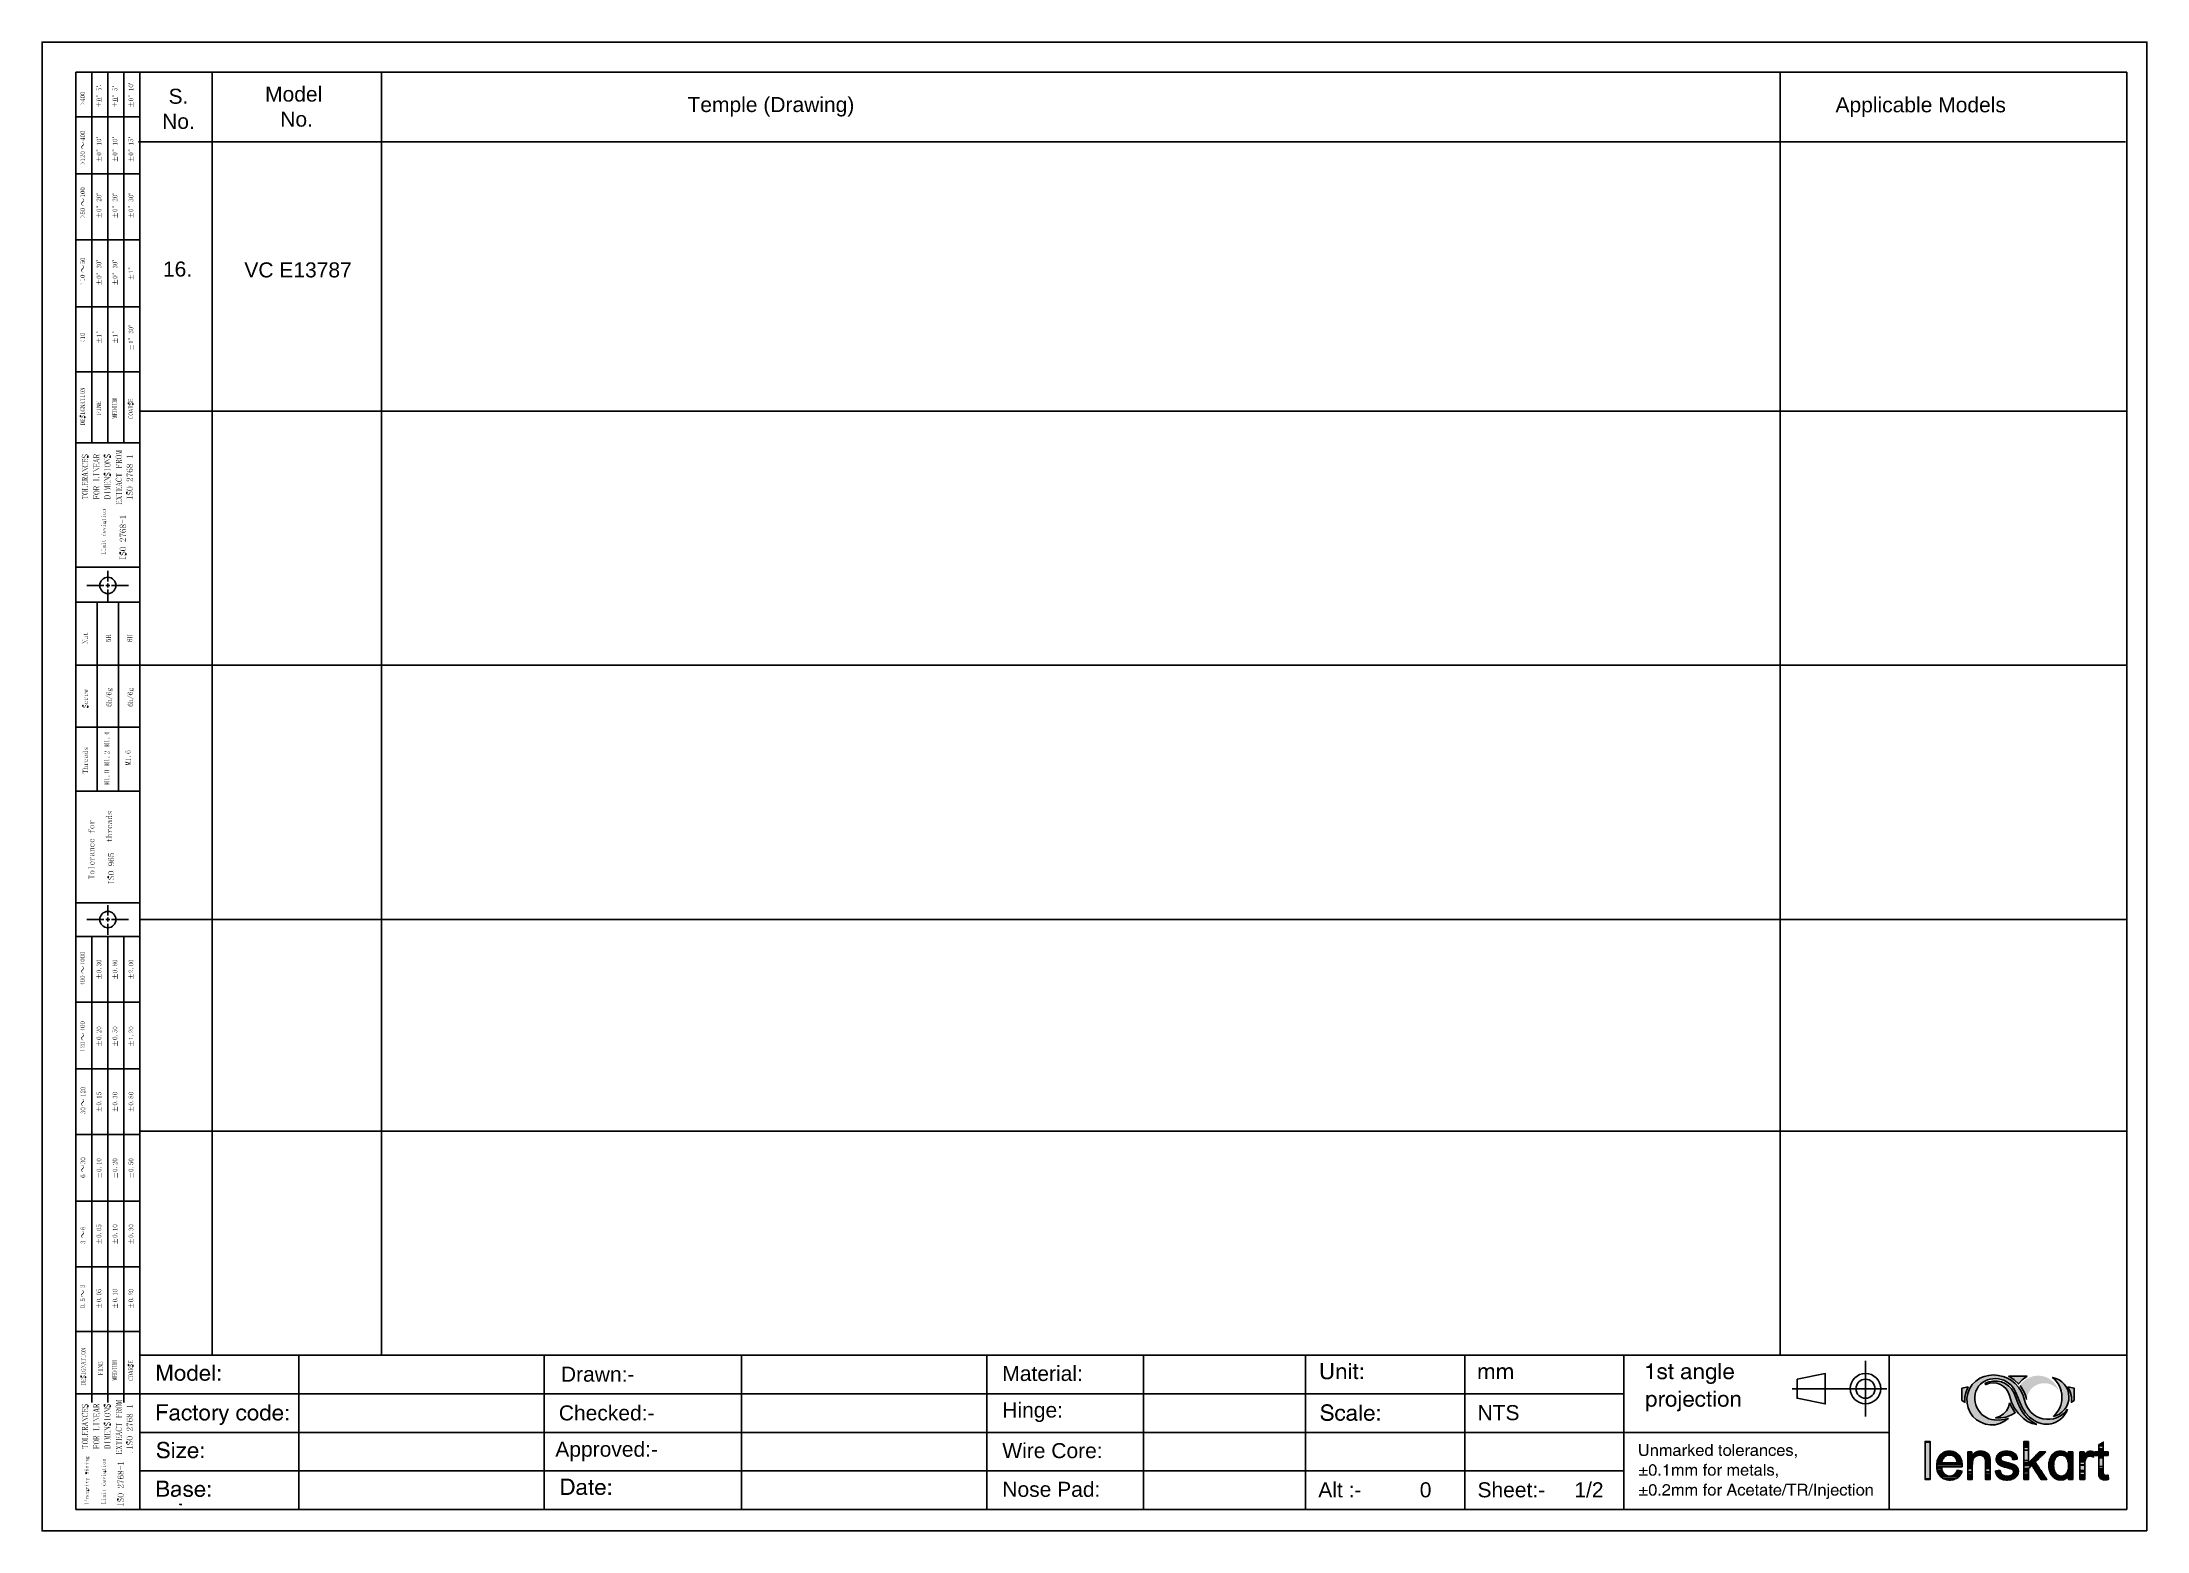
# Model space of a CAD drawing. Header units: millimetres. Extents: x 7018 to 13530, y 4187 to 5692.
# Drawn here: x 8882 to 9302, y 5394.6 to 5691.6 of the extents above; entities that cross this region are included whole.
import ezdxf

# ---------------------------------------------------------------- set-up
doc = ezdxf.new("R2010")
doc.units = ezdxf.units.MM
doc.styles.get("Standard").update_dxf_attribs({"font": 'arial.ttf'})

msp = doc.modelspace()

# ---------------------------------------------------------------- texts
at = {"attachment_point": 5}
for s, insert, char_height, width in [('Model \\P No.', (8932.17, 5678.687), 2.9997, 34.34827), ('S. \\PNo.', (8909.18, 5678.247), 2.9997, 34.34827), ('Temple (Drawing)', (9027.4, 5678.667), 2.99966, 46.92869), ('Applicable Models', (9256.833, 5678.616), 2.99966, 46.92869), ('16.', (8908.994, 5646.278), 2.9997, 34.34827), ('VC E13787', (8933.044, 5646.112), 2.9997, 34.34827), ('Drawn:-', (8992.83, 5425.812), 2.9997, 34.34827), ('\\pxql;Material:', (9090.75, 5425.956), 2.99966, 34.34827), ('Checked:-', (8994.627, 5418.094), 2.9997, 34.34827), ('\\pxql;Hinge:', (9090.75, 5418.238), 2.99966, 34.34827), ('\\pxql;NTS', (9185.567, 5418.138), 2.9997, 34.34827), ('Approved:-', (8994.627, 5410.422), 2.9997, 34.34827), ('\\pxql; Wire Core:', (9089.583, 5410.565), 2.99966, 34.34827), ('\\pxql;Nose Pad:', (9090.75, 5402.848), 2.99966, 34.34827), ('\\pxql;Alt :-          0', (9153.794, 5402.748), 2.99966, 34.34827), ('\\pxql;Sheet:-     1/2', (9185.567, 5402.748), 2.99966, 34.34827)]:
    msp.add_mtext(s, dxfattribs=dict(at, insert=insert, char_height=char_height, width=width))

# ---------------------------------------------------------------- blocks, each defined once
blk = doc.blocks.new('fr')
at = {"transparency": 33554559}
for points in [[(1488.16, -437.24), (1488.16, -444.82), (1489.15, -444.82), (1489.15, -437.24)], [(1498.94, -439.18), (1498.94, -439.23), (1498.72, -439.23), (1498.67, -439.27), (1498.58, -439.27), (1498.54, -439.32), (1498.45, -439.32), (1498.4, -439.36), (1498.31, -439.41), (1498.27, -439.41), (1498.22, -439.45), (1498.18, -439.45), (1498.09, -439.54), (1498.04, -439.54), (1497.95, -439.59), (1497.95, -439.63), (1497.9, -439.63), (1497.86, -439.68), (1497.86, -439.72), (1497.81, -439.72), (1497.81, -439.77), (1497.77, -439.77), (1497.77, -439.81), (1497.72, -439.86), (1497.68, -439.86), (1497.68, -439.9), (1497.63, -439.9), (1497.63, -439.95), (1497.59, -439.95), (1497.59, -439.99), (1497.54, -440.04), (1497.54, -440.08), (1497.5, -440.08), (1497.5, -439.32), (1496.69, -439.32), (1496.69, -444.82), (1497.59, -444.82), (1497.59, -441.8), (1497.63, -441.8), (1497.63, -441.26), (1497.68, -441.21), (1497.68, -441.03), (1497.72, -441.03), (1497.72, -440.85), (1497.81, -440.67), (1497.86, -440.62), (1497.86, -440.58), (1497.95, -440.49), (1497.95, -440.44), (1497.99, -440.44), (1498.04, -440.4), (1498.04, -440.35), (1498.09, -440.35), (1498.22, -440.22), (1498.27, -440.22), (1498.31, -440.17), (1498.4, -440.17), (1498.49, -440.08), (1498.58, -440.08), (1498.63, -440.04), (1498.76, -440.04), (1498.81, -439.99), (1499.35, -439.99), (1499.39, -440.04), (1499.53, -440.04), (1499.53, -440.08), (1499.62, -440.08), (1499.66, -440.13), (1499.71, -440.13), (1499.71, -440.17), (1499.8, -440.17), (1499.8, -440.22), (1499.85, -440.22), (1499.89, -440.26), (1499.89, -440.31), (1499.94, -440.31), (1499.98, -440.35), (1499.98, -440.4), (1500.07, -440.49), (1500.07, -440.53), (1500.12, -440.58), (1500.12, -440.67), (1500.21, -440.85), (1500.21, -444.82), (1501.15, -444.82), (1501.15, -440.76), (1501.11, -440.67), (1501.11, -440.49), (1501.06, -440.44), (1501.06, -440.31), (1501.02, -440.26), (1501.02, -440.17), (1500.97, -440.17), (1500.97, -440.04), (1500.93, -440.04), (1500.93, -439.99), (1500.88, -439.95), (1500.88, -439.9), (1500.84, -439.9), (1500.84, -439.86), (1500.79, -439.81), (1500.79, -439.77), (1500.75, -439.77), (1500.75, -439.72), (1500.7, -439.72), (1500.7, -439.68), (1500.66, -439.63), (1500.61, -439.63), (1500.61, -439.59), (1500.52, -439.54), (1500.48, -439.54), (1500.39, -439.45), (1500.34, -439.45), (1500.3, -439.41), (1500.25, -439.41), (1500.16, -439.36), (1500.12, -439.36), (1500.12, -439.32), (1500.03, -439.32), (1499.98, -439.27), (1499.85, -439.27), (1499.85, -439.23), (1499.57, -439.23), (1499.53, -439.18)], [(1504.04, -439.18), (1504, -439.23), (1503.77, -439.23), (1503.59, -439.32), (1503.46, -439.32), (1503.41, -439.36), (1503.37, -439.36), (1503.09, -439.5), (1503.05, -439.54), (1503, -439.54), (1502.82, -439.72), (1502.78, -439.72), (1502.78, -439.77), (1502.64, -439.9), (1502.64, -439.95), (1502.6, -439.95), (1502.6, -440.04), (1502.55, -440.04), (1502.55, -440.13), (1502.51, -440.13), (1502.51, -440.22), (1502.46, -440.22), (1502.46, -440.35), (1502.42, -440.35), (1502.42, -440.53), (1502.37, -440.53), (1502.37, -441.08), (1502.42, -441.12), (1502.42, -441.26), (1502.46, -441.26), (1502.46, -441.35), (1502.51, -441.35), (1502.51, -441.44), (1502.55, -441.44), (1502.55, -441.48), (1502.6, -441.53), (1502.6, -441.57), (1502.64, -441.57), (1502.64, -441.62), (1502.69, -441.62), (1502.69, -441.66), (1502.73, -441.66), (1502.73, -441.71), (1502.78, -441.71), (1502.78, -441.75), (1502.82, -441.75), (1502.82, -441.8), (1502.87, -441.8), (1502.87, -441.84), (1502.91, -441.84), (1502.91, -441.89), (1502.96, -441.89), (1503, -441.93), (1503.05, -441.93), (1503.05, -441.98), (1503.14, -441.98), (1503.14, -442.02), (1503.23, -442.02), (1503.32, -442.11), (1503.41, -442.11), (1503.41, -442.16), (1503.5, -442.16), (1503.55, -442.2), (1503.64, -442.2), (1503.68, -442.25), (1503.82, -442.25), (1503.86, -442.29), (1503.95, -442.29), (1504, -442.34), (1504.18, -442.34), (1504.18, -442.38), (1504.36, -442.38), (1504.36, -442.43), (1504.45, -442.43), (1504.54, -442.48), (1504.63, -442.48), (1504.67, -442.52), (1504.76, -442.52), (1504.85, -442.57), (1504.95, -442.57), (1505.04, -442.61), (1505.26, -442.66), (1505.31, -442.7), (1505.4, -442.7), (1505.4, -442.75), (1505.49, -442.75), (1505.53, -442.79), (1505.58, -442.79), (1505.58, -442.84), (1505.62, -442.84), (1505.71, -442.93), (1505.71, -442.97), (1505.76, -443.02), (1505.76, -443.06), (1505.8, -443.06), (1505.8, -443.29), (1505.85, -443.29), (1505.8, -443.33), (1505.8, -443.51), (1505.76, -443.51), (1505.76, -443.6), (1505.71, -443.65), (1505.71, -443.69), (1505.67, -443.69), (1505.67, -443.78), (1505.62, -443.78), (1505.58, -443.83), (1505.58, -443.87), (1505.53, -443.87), (1505.53, -443.92), (1505.49, -443.92), (1505.44, -443.96), (1505.4, -443.96), (1505.35, -444.01), (1505.31, -444.01), (1505.31, -444.05), (1505.22, -444.05), (1505.17, -444.1), (1504.99, -444.1), (1504.95, -444.15), (1504.13, -444.15), (1504.09, -444.1), (1503.95, -444.1), (1503.95, -444.05), (1503.82, -444.05), (1503.82, -444.01), (1503.77, -444.01), (1503.73, -443.96), (1503.68, -443.96), (1503.64, -443.92), (1503.59, -443.92), (1503.59, -443.87), (1503.55, -443.87), (1503.5, -443.83), (1503.5, -443.78), (1503.46, -443.78), (1503.46, -443.74), (1503.41, -443.74), (1503.41, -443.69), (1503.37, -443.69), (1503.37, -443.65), (1503.32, -443.6), (1503.32, -443.56), (1503.28, -443.51), (1503.28, -443.42), (1503.23, -443.42), (1503.23, -443.33), (1503.19, -443.33), (1503.19, -443.2), (1503.14, -443.15), (1503.14, -443.02), (1502.96, -443.02), (1502.91, -443.06), (1502.73, -443.06), (1502.69, -443.11), (1502.46, -443.11), (1502.37, -443.15), (1502.19, -443.15), (1502.19, -443.2), (1502.24, -443.2), (1502.24, -443.38), (1502.28, -443.38), (1502.28, -443.51), (1502.33, -443.56), (1502.33, -443.65), (1502.37, -443.69), (1502.37, -443.78), (1502.42, -443.78), (1502.42, -443.87), (1502.46, -443.87), (1502.46, -443.92), (1502.51, -443.96), (1502.51, -444.05), (1502.55, -444.05), (1502.55, -444.1), (1502.6, -444.1), (1502.6, -444.15), (1502.64, -444.15), (1502.64, -444.24), (1502.69, -444.24), (1502.78, -444.33), (1502.78, -444.37), (1502.82, -444.37), (1502.87, -444.42), (1502.87, -444.46), (1502.91, -444.46), (1502.91, -444.51), (1502.96, -444.51), (1503, -444.55), (1503.05, -444.55), (1503.09, -444.6), (1503.19, -444.64), (1503.23, -444.69), (1503.28, -444.69), (1503.41, -444.73), (1503.46, -444.78), (1504, -444.91), (1504.22, -444.91), (1504.4, -444.96), (1504.63, -444.96), (1504.81, -444.91), (1505.04, -444.91), (1505.4, -444.82), (1505.44, -444.82), (1505.58, -444.78), (1505.62, -444.73), (1505.76, -444.69), (1505.8, -444.69), (1505.89, -444.64), (1505.94, -444.6), (1506.03, -444.55), (1506.07, -444.51), (1506.12, -444.51), (1506.12, -444.46), (1506.16, -444.46), (1506.21, -444.42), (1506.21, -444.37), (1506.25, -444.37), (1506.39, -444.24), (1506.39, -444.19), (1506.43, -444.19), (1506.43, -444.15), (1506.48, -444.15), (1506.48, -444.1), (1506.52, -444.1), (1506.52, -444.01), (1506.57, -444.01), (1506.57, -443.96), (1506.62, -443.92), (1506.62, -443.87), (1506.66, -443.87), (1506.66, -443.74), (1506.71, -443.74), (1506.71, -443.6), (1506.75, -443.6), (1506.75, -443.33), (1506.8, -443.29), (1506.8, -443.06), (1506.75, -443.06), (1506.75, -442.79), (1506.71, -442.79), (1506.71, -442.66), (1506.66, -442.61), (1506.66, -442.57), (1506.62, -442.52), (1506.62, -442.48), (1506.57, -442.43), (1506.57, -442.38), (1506.52, -442.38), (1506.52, -442.34), (1506.48, -442.34), (1506.48, -442.25), (1506.43, -442.25), (1506.39, -442.2), (1506.34, -442.2), (1506.34, -442.16), (1506.3, -442.16), (1506.3, -442.11), (1506.25, -442.11), (1506.21, -442.02), (1506.12, -442.02), (1506.12, -441.98), (1506.07, -441.98), (1506.03, -441.93), (1505.98, -441.93), (1505.94, -441.89), (1505.89, -441.89), (1505.85, -441.84), (1505.76, -441.84), (1505.71, -441.8), (1505.62, -441.8), (1505.58, -441.75), (1505.49, -441.75), (1505.44, -441.71), (1505.31, -441.71), (1505.31, -441.66), (1505.17, -441.66), (1505.13, -441.62), (1504.99, -441.62), (1504.95, -441.57), (1504.85, -441.57), (1504.85, -441.53), (1504.72, -441.53), (1504.67, -441.48), (1504.49, -441.48), (1504.49, -441.44), (1504.36, -441.44), (1504.31, -441.39), (1504.22, -441.39), (1504.22, -441.35), (1504.04, -441.35), (1504.04, -441.3), (1503.86, -441.3), (1503.77, -441.26), (1503.73, -441.26), (1503.73, -441.21), (1503.64, -441.21), (1503.55, -441.12), (1503.5, -441.12), (1503.46, -441.08), (1503.46, -441.03), (1503.41, -441.03), (1503.37, -440.94), (1503.32, -440.9), (1503.32, -440.81), (1503.28, -440.81), (1503.28, -440.49), (1503.32, -440.44), (1503.32, -440.4), (1503.37, -440.35), (1503.37, -440.31), (1503.41, -440.31), (1503.46, -440.26), (1503.46, -440.22), (1503.5, -440.22), (1503.59, -440.13), (1503.64, -440.13), (1503.64, -440.08), (1503.73, -440.08), (1503.73, -440.04), (1503.86, -440.04), (1503.91, -439.99), (1504.13, -439.99), (1504.18, -439.95), (1504.72, -439.95), (1504.76, -439.99), (1504.95, -439.99), (1504.99, -440.04), (1505.08, -440.04), (1505.08, -440.08), (1505.17, -440.08), (1505.17, -440.13), (1505.22, -440.13), (1505.26, -440.17), (1505.31, -440.17), (1505.31, -440.22), (1505.35, -440.22), (1505.44, -440.31), (1505.44, -440.35), (1505.49, -440.35), (1505.49, -440.4), (1505.53, -440.44), (1505.53, -440.49), (1505.58, -440.53), (1505.58, -440.58), (1505.62, -440.62), (1505.62, -440.81), (1505.67, -440.81), (1505.67, -440.85), (1505.85, -440.85), (1505.85, -440.81), (1506.16, -440.81), (1506.21, -440.76), (1506.52, -440.76), (1506.52, -440.72), (1506.57, -440.72), (1506.57, -440.62), (1506.52, -440.62), (1506.52, -440.44), (1506.48, -440.4), (1506.48, -440.26), (1506.43, -440.26), (1506.43, -440.17), (1506.39, -440.13), (1506.39, -440.04), (1506.34, -440.04), (1506.34, -439.99), (1506.3, -439.99), (1506.3, -439.9), (1506.25, -439.9), (1506.25, -439.86), (1506.07, -439.68), (1505.98, -439.63), (1505.89, -439.54), (1505.8, -439.5), (1505.76, -439.45), (1505.71, -439.45), (1505.53, -439.36), (1505.44, -439.36), (1505.4, -439.32), (1505.31, -439.32), (1505.17, -439.27), (1505.08, -439.23), (1504.81, -439.23), (1504.76, -439.18)], [(1520.97, -439.18), (1520.92, -439.23), (1520.79, -439.23), (1520.74, -439.27), (1520.65, -439.27), (1520.65, -439.32), (1520.61, -439.32), (1520.56, -439.36), (1520.52, -439.36), (1520.52, -439.41), (1520.47, -439.41), (1520.24, -439.63), (1520.24, -439.68), (1520.2, -439.68), (1520.2, -439.72), (1520.11, -439.81), (1520.11, -439.86), (1520.06, -439.86), (1520.06, -439.9), (1520.02, -439.95), (1520.02, -439.99), (1519.97, -440.04), (1519.97, -440.08), (1519.93, -440.13), (1519.93, -439.32), (1519.07, -439.32), (1519.07, -444.82), (1520.02, -444.82), (1520.02, -441.57), (1520.06, -441.48), (1520.06, -441.17), (1520.2, -440.76), (1520.29, -440.62), (1520.34, -440.53), (1520.34, -440.49), (1520.43, -440.44), (1520.47, -440.4), (1520.52, -440.35), (1520.52, -440.31), (1520.56, -440.31), (1520.61, -440.26), (1520.65, -440.26), (1520.65, -440.22), (1520.74, -440.22), (1520.79, -440.17), (1521.01, -440.17), (1521.06, -440.13), (1521.19, -440.13), (1521.19, -440.17), (1521.42, -440.17), (1521.46, -440.22), (1521.51, -440.22), (1521.51, -440.26), (1521.6, -440.26), (1521.64, -440.31), (1521.69, -440.31), (1521.73, -440.35), (1521.78, -440.31), (1521.78, -440.22), (1521.82, -440.22), (1521.82, -440.13), (1521.87, -440.08), (1521.87, -439.99), (1521.91, -439.95), (1521.91, -439.86), (1521.96, -439.86), (1521.96, -439.77), (1522.01, -439.72), (1522.01, -439.63), (1522.05, -439.59), (1522.05, -439.45), (1521.96, -439.45), (1521.96, -439.41), (1521.91, -439.41), (1521.87, -439.36), (1521.82, -439.36), (1521.78, -439.32), (1521.69, -439.32), (1521.69, -439.27), (1521.6, -439.27), (1521.51, -439.23), (1521.33, -439.23), (1521.33, -439.18)], [(1523.72, -437.38), (1523.68, -437.42), (1523.63, -437.42), (1523.63, -437.47), (1523.58, -437.47), (1523.49, -437.51), (1523.45, -437.56), (1523.36, -437.6), (1523.31, -437.6), (1523.22, -437.69), (1523.18, -437.69), (1523.04, -437.83), (1522.95, -437.83), (1522.91, -437.87), (1522.86, -437.87), (1522.86, -437.92), (1522.82, -437.92), (1522.82, -439.32), (1522.1, -439.32), (1522.1, -440.04), (1522.82, -440.04), (1522.82, -444.01), (1522.86, -444.01), (1522.86, -444.19), (1522.91, -444.24), (1522.91, -444.33), (1522.95, -444.37), (1522.95, -444.42), (1523.04, -444.51), (1523.04, -444.55), (1523.09, -444.55), (1523.22, -444.69), (1523.4, -444.78), (1523.49, -444.78), (1523.54, -444.82), (1523.63, -444.82), (1523.68, -444.87), (1524.53, -444.87), (1524.58, -444.82), (1524.71, -444.82), (1524.76, -444.78), (1524.8, -444.78), (1524.76, -444.73), (1524.76, -444.51), (1524.71, -444.46), (1524.71, -444.24), (1524.67, -444.19), (1524.67, -443.96), (1524.58, -443.96), (1524.53, -444.01), (1524.08, -444.01), (1524.08, -443.96), (1523.95, -443.96), (1523.9, -443.92), (1523.9, -443.87), (1523.86, -443.87), (1523.86, -443.83), (1523.81, -443.83), (1523.81, -443.78), (1523.77, -443.78), (1523.77, -443.69), (1523.72, -443.69), (1523.72, -440.04), (1524.67, -440.04), (1524.67, -439.32), (1523.72, -439.32)]]:
    blk.add_hatch(color=256, dxfattribs=at).paths.add_polyline_path(points)
h = blk.add_hatch(color=256, dxfattribs=at)
h.paths.add_polyline_path([(1495.51, -441.57), (1495.51, -441.26), (1495.47, -441.26), (1495.47, -441.12), (1495.42, -441.03), (1495.42, -440.94), (1495.38, -440.9), (1495.38, -440.81), (1495.33, -440.76), (1495.33, -440.67), (1495.29, -440.62), (1495.24, -440.53), (1495.24, -440.44), (1495.2, -440.4), (1495.2, -440.35), (1495.15, -440.35), (1495.11, -440.26), (1495.11, -440.22), (1495.02, -440.13), (1495.02, -440.08), (1494.97, -440.08), (1494.97, -440.04), (1494.93, -440.04), (1494.93, -439.99), (1494.88, -439.99), (1494.88, -439.95), (1494.61, -439.68), (1494.56, -439.68), (1494.47, -439.59), (1494.43, -439.59), (1494.34, -439.5), (1494.29, -439.5), (1494.2, -439.45), (1494.16, -439.41), (1494.07, -439.36), (1493.98, -439.36), (1493.93, -439.32), (1493.84, -439.27), (1493.8, -439.27), (1493.66, -439.23), (1493.44, -439.23), (1493.3, -439.18), (1492.71, -439.18), (1492.62, -439.23), (1492.44, -439.23), (1492.31, -439.27), (1492.26, -439.27), (1492.13, -439.32), (1492.13, -439.36), (1491.99, -439.36), (1491.95, -439.41), (1491.86, -439.45), (1491.81, -439.5), (1491.72, -439.5), (1491.63, -439.59), (1491.5, -439.68), (1491.41, -439.77), (1491.36, -439.77), (1491.36, -439.81), (1491.32, -439.81), (1491.32, -439.86), (1491.27, -439.86), (1491.23, -439.9), (1491.23, -439.95), (1491.18, -439.95), (1491.18, -439.99), (1491.13, -439.99), (1491.13, -440.04), (1491.09, -440.04), (1491.09, -440.08), (1491.04, -440.13), (1491.04, -440.17), (1491, -440.17), (1491, -440.26), (1490.95, -440.26), (1490.91, -440.35), (1490.91, -440.4), (1490.86, -440.4), (1490.86, -440.44), (1490.82, -440.49), (1490.82, -440.53), (1490.77, -440.62), (1490.73, -440.67), (1490.73, -440.76), (1490.68, -440.76), (1490.68, -440.85), (1490.64, -440.9), (1490.64, -441.03), (1490.59, -441.03), (1490.59, -441.21), (1490.55, -441.26), (1490.55, -441.53), (1490.5, -441.57), (1490.5, -442.66), (1490.55, -442.79), (1490.55, -442.88), (1490.59, -442.97), (1490.59, -443.11), (1490.64, -443.15), (1490.64, -443.29), (1490.68, -443.29), (1490.68, -443.38), (1490.73, -443.42), (1490.77, -443.51), (1490.77, -443.6), (1490.82, -443.6), (1490.82, -443.69), (1490.86, -443.69), (1490.86, -443.78), (1490.91, -443.78), (1490.91, -443.83), (1491, -443.92), (1491, -443.96), (1491.04, -443.96), (1491.04, -444.01), (1491.09, -444.05), (1491.13, -444.05), (1491.13, -444.15), (1491.18, -444.15), (1491.18, -444.19), (1491.23, -444.19), (1491.23, -444.24), (1491.27, -444.24), (1491.32, -444.33), (1491.36, -444.37), (1491.45, -444.42), (1491.5, -444.46), (1491.59, -444.51), (1491.63, -444.55), (1491.72, -444.6), (1491.77, -444.6), (1491.86, -444.64), (1491.9, -444.69), (1491.99, -444.73), (1492.04, -444.73), (1492.31, -444.82), (1492.35, -444.82), (1492.62, -444.91), (1492.94, -444.91), (1492.99, -444.96), (1493.26, -444.96), (1493.3, -444.91), (1493.62, -444.91), (1493.71, -444.87), (1493.75, -444.87), (1494.02, -444.78), (1494.07, -444.78), (1494.16, -444.73), (1494.2, -444.73), (1494.29, -444.69), (1494.34, -444.64), (1494.43, -444.6), (1494.47, -444.6), (1494.56, -444.55), (1494.61, -444.51), (1494.7, -444.46), (1494.75, -444.42), (1494.84, -444.37), (1494.88, -444.33), (1494.93, -444.24), (1494.97, -444.24), (1494.97, -444.19), (1495.02, -444.19), (1495.02, -444.15), (1495.06, -444.15), (1495.06, -444.1), (1495.15, -444.01), (1495.15, -443.96), (1495.2, -443.96), (1495.2, -443.92), (1495.24, -443.87), (1495.24, -443.83), (1495.29, -443.83), (1495.29, -443.74), (1495.33, -443.69), (1495.42, -443.51), (1495.42, -443.42), (1495.47, -443.42), (1495.47, -443.29), (1495.51, -443.29), (1495.51, -443.15), (1495.38, -443.15), (1495.29, -443.11), (1495.06, -443.11), (1494.97, -443.06), (1494.66, -443.06), (1494.61, -443.02), (1494.56, -443.02), (1494.56, -443.11), (1494.52, -443.11), (1494.52, -443.2), (1494.47, -443.2), (1494.47, -443.29), (1494.43, -443.33), (1494.43, -443.38), (1494.38, -443.42), (1494.29, -443.6), (1494.25, -443.6), (1494.2, -443.69), (1494.16, -443.74), (1494.16, -443.78), (1494.11, -443.78), (1494.11, -443.83), (1494.07, -443.83), (1493.98, -443.92), (1493.93, -443.92), (1493.89, -443.96), (1493.84, -443.96), (1493.84, -444.01), (1493.8, -444.01), (1493.75, -444.05), (1493.66, -444.05), (1493.62, -444.1), (1493.53, -444.1), (1493.48, -444.15), (1492.71, -444.15), (1492.71, -444.1), (1492.58, -444.1), (1492.58, -444.05), (1492.44, -444.05), (1492.44, -444.01), (1492.35, -444.01), (1492.35, -443.96), (1492.31, -443.96), (1492.26, -443.92), (1492.22, -443.92), (1492.13, -443.83), (1492.08, -443.83), (1492.08, -443.78), (1492.04, -443.78), (1492.04, -443.74), (1491.99, -443.69), (1491.95, -443.69), (1491.86, -443.51), (1491.81, -443.51), (1491.77, -443.42), (1491.72, -443.38), (1491.72, -443.29), (1491.68, -443.29), (1491.68, -443.2), (1491.63, -443.2), (1491.63, -443.11), (1491.59, -443.11), (1491.59, -442.97), (1491.54, -442.88), (1491.54, -442.84), (1491.5, -442.79), (1491.5, -442.48), (1491.45, -442.48), (1491.45, -442.29), (1495.56, -442.29), (1495.56, -441.57)])
h.paths.add_polyline_path([(1494.56, -441.26), (1494.56, -441.53), (1491.5, -441.53), (1491.5, -441.35), (1491.54, -441.35), (1491.54, -441.12), (1491.59, -441.12), (1491.59, -441.03), (1491.63, -440.99), (1491.63, -440.9), (1491.68, -440.85), (1491.68, -440.81), (1491.72, -440.76), (1491.72, -440.72), (1491.77, -440.67), (1491.77, -440.62), (1491.81, -440.62), (1491.86, -440.53), (1491.9, -440.49), (1491.9, -440.44), (1491.99, -440.4), (1491.99, -440.35), (1492.04, -440.35), (1492.08, -440.26), (1492.13, -440.26), (1492.22, -440.17), (1492.26, -440.17), (1492.31, -440.13), (1492.35, -440.13), (1492.35, -440.08), (1492.44, -440.08), (1492.44, -440.04), (1492.53, -440.04), (1492.58, -439.99), (1492.71, -439.99), (1492.8, -439.95), (1493.35, -439.95), (1493.39, -439.99), (1493.53, -439.99), (1493.57, -440.04), (1493.66, -440.04), (1493.71, -440.08), (1493.75, -440.08), (1493.8, -440.13), (1493.84, -440.13), (1493.89, -440.17), (1493.98, -440.22), (1493.98, -440.26), (1494.02, -440.26), (1494.07, -440.35), (1494.11, -440.35), (1494.11, -440.4), (1494.16, -440.4), (1494.2, -440.44), (1494.2, -440.49), (1494.25, -440.53), (1494.29, -440.62), (1494.34, -440.62), (1494.34, -440.67), (1494.38, -440.72), (1494.38, -440.76), (1494.43, -440.81), (1494.43, -440.9), (1494.47, -440.94), (1494.47, -441.03), (1494.52, -441.12), (1494.52, -441.26)], flags=0)
h = blk.add_hatch(color=256, dxfattribs=at)
h.paths.add_polyline_path([(1510.54, -441.98), (1510.54, -441.93), (1510.5, -441.93), (1510.5, -441.84), (1510.45, -441.84), (1510.41, -441.75), (1510.36, -441.71), (1510.36, -441.66), (1510.32, -441.66), (1510.32, -441.57), (1510.27, -441.57), (1510.27, -441.53), (1510.23, -441.48), (1510.23, -441.44), (1510.18, -441.44), (1510.18, -441.39), (1510.14, -441.35), (1510.14, -441.3), (1510.18, -441.3), (1510.63, -440.85), (1510.68, -440.85), (1510.68, -440.81), (1510.72, -440.81), (1510.72, -440.76), (1510.77, -440.76), (1510.81, -440.72), (1510.86, -440.62), (1510.9, -440.58), (1510.99, -440.53), (1510.99, -440.49), (1511.08, -440.44), (1511.08, -440.4), (1511.13, -440.35), (1511.17, -440.35), (1511.17, -440.31), (1511.22, -440.26), (1511.26, -440.26), (1511.26, -440.22), (1511.31, -440.22), (1511.35, -440.17), (1511.35, -440.13), (1511.4, -440.13), (1511.4, -440.08), (1511.44, -440.08), (1511.49, -440.04), (1511.49, -439.99), (1511.53, -439.99), (1511.53, -439.95), (1511.58, -439.95), (1511.58, -439.9), (1511.62, -439.9), (1511.94, -439.59), (1511.99, -439.54), (1512.03, -439.54), (1512.03, -439.5), (1512.08, -439.5), (1512.08, -439.45), (1512.12, -439.41), (1512.17, -439.41), (1512.17, -439.36), (1512.21, -439.36), (1512.21, -439.32), (1510.99, -439.32), (1510.99, -439.36), (1510.95, -439.41), (1510.9, -439.41), (1510.9, -439.45), (1510.86, -439.45), (1510.86, -439.5), (1510.81, -439.5), (1510.81, -439.54), (1510.72, -439.63), (1510.68, -439.63), (1510.68, -439.68), (1510.63, -439.68), (1510.63, -439.72), (1510.45, -439.9), (1510.41, -439.9), (1510.41, -439.95), (1510.36, -439.95), (1510.36, -439.99), (1510.14, -440.22), (1510.14, -440.26), (1510.09, -440.26), (1509.95, -440.4), (1509.95, -440.44), (1509.86, -440.49), (1509.86, -440.53), (1509.82, -440.53), (1509.73, -440.62), (1509.68, -440.72), (1509.59, -440.76), (1509.59, -440.81), (1509.55, -440.81), (1509.55, -440.85), (1509.5, -440.85), (1509.28, -441.08), (1509.28, -441.12), (1509.23, -441.12), (1509.23, -441.17), (1509.19, -441.17), (1509.19, -441.21), (1509.14, -441.21), (1509.1, -441.26), (1509.1, -441.3), (1509.05, -441.3), (1509.05, -441.35), (1509.01, -441.35), (1509.01, -441.39), (1508.96, -441.39), (1508.96, -441.44), (1508.92, -441.44), (1508.92, -441.48), (1508.87, -441.48), (1508.87, -441.53), (1508.83, -441.53), (1508.83, -437.24), (1507.88, -437.24), (1507.88, -444.82), (1508.83, -444.82), (1508.83, -442.61), (1508.87, -442.61), (1508.87, -442.57), (1508.96, -442.48), (1509.05, -442.43), (1509.05, -442.38), (1509.14, -442.29), (1509.28, -442.2), (1509.46, -442.02), (1509.5, -442.02), (1509.55, -442.07), (1509.55, -442.11), (1509.59, -442.16), (1509.59, -442.2), (1509.64, -442.2), (1509.64, -442.25), (1509.68, -442.29), (1509.68, -442.34), (1509.73, -442.34), (1509.73, -442.38), (1509.77, -442.43), (1509.82, -442.52), (1509.82, -442.57), (1509.86, -442.57), (1509.86, -442.61), (1509.91, -442.66), (1509.91, -442.7), (1510, -442.79), (1510.05, -442.88), (1510.09, -442.93), (1510.09, -442.97), (1510.18, -443.06), (1510.18, -443.11), (1510.27, -443.2), (1510.27, -443.24), (1510.32, -443.29), (1510.36, -443.33), (1510.36, -443.38), (1510.41, -443.38), (1510.41, -443.42), (1510.45, -443.51), (1510.5, -443.51), (1510.5, -443.56), (1510.54, -443.6), (1510.54, -443.65), (1510.59, -443.69), (1510.59, -443.74), (1510.63, -443.74), (1510.63, -443.78), (1510.68, -443.83), (1510.68, -443.87), (1510.72, -443.87), (1510.72, -443.92), (1510.77, -443.96), (1510.77, -444.01), (1510.81, -444.01), (1510.81, -444.1), (1510.86, -444.1), (1510.86, -444.15), (1510.9, -444.15), (1510.9, -444.24), (1510.95, -444.24), (1510.95, -444.28), (1510.99, -444.33), (1510.99, -444.37), (1511.04, -444.37), (1511.04, -444.42), (1511.08, -444.46), (1511.08, -444.51), (1511.13, -444.51), (1511.13, -444.6), (1511.17, -444.6), (1511.17, -444.64), (1511.22, -444.64), (1511.22, -444.73), (1511.26, -444.73), (1511.26, -444.78), (1511.31, -444.78), (1511.31, -444.82), (1512.44, -444.82), (1512.44, -444.78), (1512.39, -444.73), (1512.39, -444.69), (1512.35, -444.69), (1512.35, -444.64), (1512.3, -444.64), (1512.3, -444.6), (1512.26, -444.55), (1512.26, -444.51), (1512.21, -444.46), (1512.21, -444.42), (1512.17, -444.37), (1512.12, -444.37), (1512.12, -444.28), (1512.08, -444.28), (1512.08, -444.24), (1512.03, -444.19), (1512.03, -444.15), (1511.99, -444.15), (1511.99, -444.1), (1511.94, -444.05), (1511.94, -444.01), (1511.9, -444.01), (1511.9, -443.96), (1511.85, -443.92), (1511.85, -443.87), (1511.81, -443.87), (1511.81, -443.83), (1511.76, -443.78), (1511.76, -443.74), (1511.71, -443.74), (1511.71, -443.69), (1511.67, -443.65), (1511.67, -443.6), (1511.58, -443.51), (1511.53, -443.42), (1511.49, -443.42), (1511.49, -443.33), (1511.4, -443.24), (1511.4, -443.2), (1511.35, -443.15), (1511.31, -443.15), (1511.31, -443.06), (1511.17, -442.93), (1511.17, -442.88), (1511.13, -442.79), (1511.08, -442.79), (1511.08, -442.75), (1510.95, -442.61), (1510.95, -442.52), (1510.9, -442.52), (1510.86, -442.43), (1510.81, -442.38), (1510.81, -442.34), (1510.77, -442.34), (1510.77, -442.25), (1510.72, -442.2), (1510.68, -442.2), (1510.68, -442.11), (1510.59, -442.02), (1510.59, -441.98)])
h.paths.add_polyline_path([(1509.05, -441.71), (1508.96, -441.66), (1509.01, -441.66)], flags=0)
h.paths.add_polyline_path([(1509.41, -441.98), (1509.37, -441.93), (1509.41, -441.93)], flags=0)
h = blk.add_hatch(color=256, dxfattribs=at)
h.paths.add_polyline_path([(1513.25, -443.65), (1513.25, -443.74), (1513.29, -443.74), (1513.29, -443.83), (1513.34, -443.83), (1513.34, -443.87), (1513.38, -443.92), (1513.38, -443.96), (1513.48, -444.05), (1513.48, -444.1), (1513.52, -444.1), (1513.52, -444.15), (1513.57, -444.15), (1513.57, -444.19), (1513.61, -444.19), (1513.61, -444.24), (1513.66, -444.24), (1513.66, -444.28), (1513.7, -444.28), (1513.7, -444.33), (1513.75, -444.37), (1513.79, -444.37), (1513.93, -444.51), (1513.97, -444.51), (1514.06, -444.6), (1514.11, -444.6), (1514.11, -444.64), (1514.2, -444.64), (1514.29, -444.73), (1514.38, -444.73), (1514.38, -444.78), (1514.51, -444.78), (1514.51, -444.82), (1514.6, -444.82), (1514.65, -444.87), (1514.78, -444.87), (1514.87, -444.91), (1515.19, -444.91), (1515.24, -444.96), (1515.33, -444.91), (1515.6, -444.91), (1515.69, -444.87), (1515.82, -444.87), (1515.87, -444.82), (1515.96, -444.82), (1515.96, -444.78), (1516.05, -444.78), (1516.09, -444.73), (1516.14, -444.73), (1516.18, -444.69), (1516.23, -444.69), (1516.23, -444.64), (1516.32, -444.64), (1516.32, -444.6), (1516.36, -444.6), (1516.41, -444.55), (1516.41, -444.51), (1516.45, -444.51), (1516.63, -444.33), (1516.63, -444.28), (1516.68, -444.28), (1516.68, -444.24), (1516.72, -444.24), (1516.72, -444.15), (1516.77, -444.15), (1516.77, -444.82), (1517.63, -444.82), (1517.63, -439.32), (1516.72, -439.32), (1516.72, -439.9), (1516.68, -439.9), (1516.68, -439.86), (1516.63, -439.86), (1516.63, -439.81), (1516.59, -439.81), (1516.59, -439.77), (1516.54, -439.72), (1516.5, -439.72), (1516.5, -439.68), (1516.45, -439.68), (1516.45, -439.63), (1516.41, -439.63), (1516.41, -439.59), (1516.36, -439.59), (1516.32, -439.54), (1516.27, -439.54), (1516.27, -439.5), (1516.23, -439.5), (1516.23, -439.45), (1516.18, -439.45), (1516.14, -439.41), (1516.09, -439.41), (1516.05, -439.36), (1515.96, -439.36), (1515.96, -439.32), (1515.87, -439.32), (1515.87, -439.27), (1515.73, -439.27), (1515.64, -439.23), (1515.51, -439.23), (1515.46, -439.18), (1514.87, -439.18), (1514.83, -439.23), (1514.69, -439.23), (1514.6, -439.27), (1514.47, -439.27), (1514.47, -439.32), (1514.33, -439.32), (1514.33, -439.36), (1514.29, -439.36), (1514.24, -439.41), (1514.15, -439.41), (1514.15, -439.45), (1514.06, -439.45), (1514.06, -439.5), (1514.02, -439.5), (1513.97, -439.54), (1513.93, -439.54), (1513.93, -439.59), (1513.88, -439.59), (1513.79, -439.68), (1513.75, -439.68), (1513.75, -439.72), (1513.7, -439.72), (1513.7, -439.77), (1513.57, -439.9), (1513.52, -439.9), (1513.52, -439.95), (1513.43, -440.04), (1513.43, -440.08), (1513.38, -440.13), (1513.38, -440.17), (1513.25, -440.31), (1513.25, -440.35), (1513.2, -440.4), (1513.2, -440.49), (1513.16, -440.49), (1513.16, -440.58), (1513.11, -440.62), (1513.11, -440.72), (1513.07, -440.76), (1513.07, -440.85), (1513.02, -440.85), (1513.02, -440.94), (1512.98, -440.99), (1512.98, -441.17), (1512.93, -441.21), (1512.93, -441.44), (1512.89, -441.44), (1512.89, -442.61), (1512.93, -442.66), (1512.93, -442.79), (1512.98, -442.88), (1512.98, -443.02), (1513.02, -443.06), (1513.02, -443.15), (1513.07, -443.2), (1513.07, -443.29), (1513.11, -443.33), (1513.11, -443.42), (1513.16, -443.51), (1513.2, -443.56), (1513.2, -443.65)])
h.paths.add_polyline_path([(1514.33, -443.74), (1514.33, -443.69), (1514.29, -443.65), (1514.29, -443.6), (1514.2, -443.51), (1514.15, -443.42), (1514.11, -443.38), (1514.11, -443.33), (1514.06, -443.29), (1514.06, -443.2), (1513.97, -443.11), (1513.97, -443.02), (1513.93, -442.97), (1513.93, -442.79), (1513.88, -442.79), (1513.88, -442.66), (1513.84, -442.61), (1513.84, -442.2), (1513.79, -442.16), (1513.79, -441.89), (1513.84, -441.89), (1513.84, -441.48), (1513.88, -441.44), (1513.88, -441.26), (1513.93, -441.21), (1513.93, -441.08), (1513.97, -441.03), (1513.97, -440.99), (1514.02, -440.94), (1514.02, -440.85), (1514.06, -440.85), (1514.06, -440.76), (1514.11, -440.76), (1514.11, -440.72), (1514.15, -440.62), (1514.15, -440.58), (1514.2, -440.53), (1514.24, -440.53), (1514.24, -440.49), (1514.29, -440.44), (1514.29, -440.4), (1514.33, -440.35), (1514.38, -440.35), (1514.38, -440.31), (1514.42, -440.26), (1514.47, -440.26), (1514.47, -440.22), (1514.51, -440.22), (1514.65, -440.08), (1514.69, -440.08), (1514.87, -439.99), (1514.96, -439.99), (1515.01, -439.95), (1515.55, -439.95), (1515.64, -439.99), (1515.73, -439.99), (1515.82, -440.04), (1515.87, -440.08), (1515.91, -440.08), (1515.96, -440.13), (1516, -440.13), (1516, -440.17), (1516.09, -440.22), (1516.14, -440.22), (1516.14, -440.26), (1516.23, -440.31), (1516.23, -440.35), (1516.27, -440.35), (1516.32, -440.4), (1516.32, -440.44), (1516.36, -440.49), (1516.36, -440.53), (1516.45, -440.62), (1516.5, -440.72), (1516.5, -440.76), (1516.54, -440.81), (1516.54, -440.85), (1516.59, -440.85), (1516.59, -440.94), (1516.63, -440.99), (1516.63, -441.03), (1516.68, -441.08), (1516.68, -441.21), (1516.72, -441.26), (1516.72, -441.44), (1516.77, -441.44), (1516.77, -441.71), (1516.81, -441.75), (1516.81, -442.43), (1516.77, -442.52), (1516.77, -442.75), (1516.72, -442.79), (1516.72, -442.93), (1516.68, -442.97), (1516.68, -443.11), (1516.63, -443.15), (1516.63, -443.2), (1516.59, -443.24), (1516.59, -443.29), (1516.54, -443.33), (1516.54, -443.42), (1516.5, -443.42), (1516.45, -443.51), (1516.45, -443.56), (1516.41, -443.6), (1516.41, -443.65), (1516.36, -443.65), (1516.36, -443.69), (1516.32, -443.69), (1516.32, -443.74), (1516.27, -443.74), (1516.27, -443.78), (1516.23, -443.83), (1516.18, -443.83), (1516.18, -443.87), (1516.14, -443.87), (1516.14, -443.92), (1516.09, -443.92), (1516, -444.01), (1515.91, -444.01), (1515.91, -444.05), (1515.82, -444.05), (1515.78, -444.1), (1515.64, -444.1), (1515.64, -444.15), (1514.96, -444.15), (1514.96, -444.1), (1514.83, -444.1), (1514.83, -444.05), (1514.74, -444.05), (1514.74, -444.01), (1514.65, -444.01), (1514.65, -443.96), (1514.6, -443.96), (1514.51, -443.87), (1514.47, -443.87), (1514.47, -443.83), (1514.42, -443.83), (1514.38, -443.78), (1514.38, -443.74)], flags=0)
for points in [[(1488.2, -437.24), (1488.16, -437.24)], [(1489.15, -437.24), (1488.16, -437.24)], [(1489.15, -437.24), (1488.16, -437.24)], [(1489.15, -437.24), (1488.16, -437.24)], [(1489.15, -437.24), (1488.16, -437.24)], [(1489.15, -437.24), (1488.16, -437.24)], [(1489.15, -437.24), (1488.16, -437.24)], [(1489.15, -437.24), (1488.16, -437.24)], [(1489.15, -437.24), (1488.16, -437.24)], [(1489.15, -437.24), (1488.16, -437.24)], [(1489.15, -437.24), (1488.16, -437.24)], [(1489.15, -437.24), (1488.16, -437.24)], [(1489.15, -437.24), (1488.16, -437.24)], [(1489.15, -437.24), (1488.16, -437.24)], [(1489.15, -437.24), (1488.16, -437.24)], [(1489.15, -444.82), (1489.15, -437.24), (1488.16, -437.24), (1488.16, -444.82)], [(1489.15, -437.28), (1488.16, -437.28)], [(1489.15, -437.28), (1488.16, -437.28)], [(1489.15, -437.38), (1488.16, -437.38)], [(1489.15, -437.38), (1488.16, -437.38)], [(1488.25, -437.24), (1488.2, -437.24)], [(1488.29, -437.24), (1488.25, -437.24)], [(1488.34, -437.24), (1488.29, -437.24)], [(1488.43, -437.24), (1488.34, -437.24)], [(1488.56, -437.24), (1488.43, -437.24)], [(1488.79, -437.24), (1488.56, -437.24)], [(1488.88, -437.24), (1488.79, -437.24)], [(1488.97, -437.24), (1488.88, -437.24)], [(1489.01, -437.24), (1488.97, -437.24)], [(1489.06, -437.24), (1489.01, -437.24)], [(1489.1, -437.24), (1489.06, -437.24)], [(1489.15, -437.24), (1489.1, -437.24)], [(1491.23, -439.95), (1491.18, -439.95), (1491.18, -439.99), (1491.13, -439.99), (1491.13, -440.04), (1491.09, -440.08), (1491.04, -440.17), (1490.91, -440.35), (1490.82, -440.53), (1490.77, -440.62), (1490.73, -440.72), (1490.68, -440.85), (1490.64, -440.94), (1490.59, -441.03), (1490.59, -441.17), (1490.55, -441.26), (1490.55, -441.53), (1490.5, -441.57), (1490.5, -441.62), (1490.82, -441.62), (1491.04, -441.57), (1491.23, -441.57), (1491.32, -441.53), (1491.5, -441.53), (1491.5, -441.39), (1491.54, -441.35), (1491.54, -441.17), (1491.59, -441.03), (1491.63, -440.9), (1491.72, -440.76), (1491.81, -440.62), (1491.9, -440.49), (1491.99, -440.35), (1492.13, -440.26), (1492.22, -440.17), (1492.31, -440.13), (1492.35, -440.08), (1492.44, -440.08), (1492.49, -440.04), (1492.58, -439.99), (1492.71, -439.99), (1492.8, -439.95), (1493.08, -439.95)], [(1491.63, -440.94), (1490.64, -440.94)], [(1491.63, -440.94), (1490.64, -440.94)], [(1490.73, -440.76), (1490.68, -440.76), (1491.72, -440.76)], [(1491.68, -440.85), (1490.68, -440.85)], [(1491.68, -440.85), (1490.68, -440.85)], [(1491.77, -440.67), (1490.73, -440.67)], [(1491.77, -440.67), (1490.73, -440.67)], [(1491.72, -440.76), (1490.73, -440.76)], [(1491.81, -440.62), (1490.77, -440.62)], [(1491.81, -440.62), (1490.77, -440.62)], [(1491.77, -440.62), (1490.77, -440.62)], [(1490.77, -440.62), (1491.81, -440.62), (1491.77, -440.62)], [(1491.86, -440.53), (1490.82, -440.53)], [(1491.86, -440.53), (1490.82, -440.53)], [(1491.86, -440.53), (1490.82, -440.53)], [(1491.86, -440.53), (1490.82, -440.53)], [(1490.91, -440.4), (1490.86, -440.4), (1491.99, -440.4)], [(1491.99, -440.35), (1490.91, -440.35)], [(1490.91, -440.35), (1492.04, -440.35), (1491.99, -440.35)], [(1491.99, -440.35), (1490.91, -440.35)], [(1491.99, -440.35), (1490.91, -440.35)], [(1491.99, -440.4), (1490.91, -440.4)], [(1491, -440.26), (1490.95, -440.26), (1492.13, -440.26)], [(1492.08, -440.26), (1490.95, -440.26)], [(1490.95, -440.26), (1492.13, -440.26), (1492.08, -440.26)], [(1491.04, -440.17), (1491, -440.17), (1492.22, -440.17)], [(1492.22, -440.17), (1491, -440.17)], [(1492.22, -440.17), (1491, -440.17)], [(1492.13, -440.26), (1491, -440.26)], [(1492.31, -440.13), (1491.04, -440.13)], [(1491.04, -440.13), (1492.35, -440.13), (1492.31, -440.13)], [(1492.31, -440.13), (1491.04, -440.13)], [(1492.31, -440.13), (1491.04, -440.13)], [(1491.04, -440.17), (1492.26, -440.17), (1492.22, -440.17)], [(1491.13, -440.04), (1491.09, -440.04), (1492.44, -440.04)], [(1492.4, -440.08), (1491.09, -440.08)], [(1491.09, -440.08), (1492.44, -440.08), (1492.4, -440.08)], [(1492.4, -440.08), (1491.09, -440.08)], [(1492.4, -440.08), (1491.09, -440.08)], [(1492.35, -440.08), (1491.09, -440.08)], [(1491.09, -440.08), (1492.4, -440.08), (1492.35, -440.08)], [(1491.18, -439.99), (1491.13, -439.99), (1492.67, -439.99)], [(1492.62, -439.99), (1491.13, -439.99)], [(1491.13, -439.99), (1492.67, -439.99), (1492.62, -439.99)], [(1492.62, -439.99), (1491.13, -439.99)], [(1492.62, -439.99), (1491.13, -439.99)], [(1492.62, -439.99), (1491.13, -439.99)], [(1492.62, -439.99), (1491.13, -439.99)], [(1492.58, -439.99), (1491.13, -439.99)], [(1491.13, -439.99), (1492.62, -439.99), (1492.58, -439.99)], [(1492.58, -439.99), (1491.13, -439.99)], [(1492.58, -439.99), (1491.13, -439.99)], [(1492.58, -439.99), (1491.13, -439.99)], [(1492.58, -439.99), (1491.13, -439.99)], [(1492.58, -439.99), (1491.13, -439.99)], [(1492.58, -439.99), (1491.13, -439.99)], [(1492.58, -439.99), (1491.13, -439.99)], [(1492.58, -439.99), (1491.13, -439.99)], [(1492.53, -440.04), (1491.13, -440.04)], [(1492.53, -440.04), (1491.13, -440.04)], [(1492.49, -440.04), (1491.13, -440.04)], [(1491.13, -440.04), (1492.53, -440.04), (1492.49, -440.04)], [(1491.13, -440.04), (1492.49, -440.04), (1492.44, -440.04)], [(1491.23, -439.95), (1491.18, -439.95), (1493.03, -439.95)], [(1493.03, -439.95), (1491.18, -439.95)], [(1493.03, -439.95), (1491.18, -439.95)], [(1492.99, -439.95), (1491.18, -439.95)], [(1491.18, -439.95), (1493.03, -439.95), (1492.99, -439.95)], [(1492.99, -439.95), (1491.18, -439.95)], [(1492.99, -439.95), (1491.18, -439.95)], [(1492.94, -439.95), (1491.18, -439.95)], [(1491.18, -439.95), (1492.99, -439.95), (1492.94, -439.95)], [(1492.89, -439.95), (1491.18, -439.95)], [(1491.18, -439.95), (1492.94, -439.95), (1492.89, -439.95)], [(1492.89, -439.95), (1491.18, -439.95)], [(1492.89, -439.95), (1491.18, -439.95)], [(1492.89, -439.95), (1491.18, -439.95)], [(1492.89, -439.95), (1491.18, -439.95)], [(1492.85, -439.95), (1491.18, -439.95)], [(1491.18, -439.95), (1492.89, -439.95), (1492.85, -439.95)], [(1492.85, -439.95), (1491.18, -439.95)], [(1492.85, -439.95), (1491.18, -439.95)], [(1492.85, -439.95), (1491.18, -439.95)], [(1492.85, -439.95), (1491.18, -439.95)], [(1492.85, -439.95), (1491.18, -439.95)], [(1492.85, -439.95), (1491.18, -439.95)], [(1492.85, -439.95), (1491.18, -439.95)], [(1492.85, -439.95), (1491.18, -439.95)], [(1492.85, -439.95), (1491.18, -439.95)], [(1492.85, -439.95), (1491.18, -439.95)], [(1492.85, -439.95), (1491.18, -439.95)], [(1492.85, -439.95), (1491.18, -439.95)], [(1492.8, -439.95), (1491.18, -439.95)], [(1491.18, -439.95), (1492.85, -439.95), (1492.8, -439.95)], [(1492.71, -439.99), (1491.18, -439.99)], [(1492.71, -439.99), (1491.18, -439.99)], [(1492.71, -439.99), (1491.18, -439.99)], [(1492.71, -439.99), (1491.18, -439.99)], [(1492.67, -439.99), (1491.18, -439.99)], [(1491.18, -439.99), (1492.71, -439.99), (1492.67, -439.99)], [(1492.67, -439.99), (1491.18, -439.99)], [(1494.88, -439.95), (1491.23, -439.95)], [(1494.88, -439.95), (1491.23, -439.95)], [(1494.88, -439.95), (1491.23, -439.95)], [(1494.88, -439.95), (1491.23, -439.95)], [(1494.88, -439.95), (1491.23, -439.95)], [(1494.88, -439.95), (1491.23, -439.95)], [(1494.88, -439.95), (1491.23, -439.95)], [(1494.88, -439.95), (1491.23, -439.95)], [(1491.27, -439.95), (1491.23, -439.95)], [(1491.27, -439.95), (1491.23, -439.95)], [(1493.08, -439.95), (1491.23, -439.95)], [(1493.08, -439.95), (1491.23, -439.95)], [(1493.08, -439.95), (1491.23, -439.95)], [(1493.08, -439.95), (1491.23, -439.95)], [(1493.08, -439.95), (1491.23, -439.95)], [(1493.08, -439.95), (1491.23, -439.95)], [(1491.23, -439.95), (1493.08, -439.95), (1493.03, -439.95)], [(1491.32, -439.86), (1491.27, -439.86), (1494.79, -439.86)], [(1491.32, -439.95), (1491.27, -439.95)], [(1491.32, -439.95), (1491.27, -439.95)], [(1491.36, -439.81), (1491.32, -439.81), (1494.75, -439.81)], [(1494.75, -439.81), (1491.32, -439.81)], [(1494.75, -439.81), (1491.32, -439.81)], [(1494.79, -439.86), (1491.32, -439.86)], [(1491.36, -439.95), (1491.32, -439.95)], [(1491.41, -439.95), (1491.32, -439.95)], [(1491.41, -439.77), (1491.36, -439.77), (1494.7, -439.77)], [(1494.75, -439.81), (1491.36, -439.81)], [(1494.75, -439.81), (1491.36, -439.81)], [(1494.75, -439.81), (1491.36, -439.81)], [(1494.75, -439.81), (1491.36, -439.81)], [(1494.75, -439.81), (1491.36, -439.81)], [(1494.75, -439.81), (1491.36, -439.81)], [(1494.75, -439.81), (1491.36, -439.81)], [(1491.41, -439.95), (1491.36, -439.95)], [(1494.7, -439.77), (1491.41, -439.77)], [(1491.5, -439.95), (1491.41, -439.95)], [(1491.5, -439.95), (1491.41, -439.95)], [(1494.61, -439.68), (1491.5, -439.68)], [(1491.5, -439.68), (1494.61, -439.68)], [(1491.59, -439.95), (1491.5, -439.95)], [(1491.59, -439.95), (1491.5, -439.95)], [(1491.68, -439.95), (1491.59, -439.95)], [(1491.63, -439.95), (1491.59, -439.95)], [(1494.47, -439.59), (1491.63, -439.59)], [(1491.63, -439.59), (1494.47, -439.59)], [(1491.72, -439.95), (1491.63, -439.95)], [(1491.77, -439.95), (1491.68, -439.95)], [(1491.81, -439.5), (1491.72, -439.5), (1494.34, -439.5)], [(1491.9, -439.95), (1491.72, -439.95)], [(1491.99, -439.95), (1491.77, -439.95)], [(1491.81, -439.5), (1494.34, -439.5)], [(1492.31, -439.95), (1491.9, -439.95)], [(1492.13, -439.36), (1491.99, -439.36), (1494.07, -439.36)], [(1492.22, -439.95), (1491.99, -439.95)], [(1492.13, -439.36), (1494.07, -439.36)], [(1492.44, -439.95), (1492.22, -439.95)], [(1492.31, -439.27), (1492.26, -439.27), (1493.84, -439.27)], [(1492.31, -439.27), (1493.84, -439.27)], [(1492.49, -439.95), (1492.31, -439.95)], [(1492.53, -439.23), (1492.44, -439.23), (1493.66, -439.23)], [(1493.66, -439.23), (1492.44, -439.23)], [(1493.66, -439.23), (1492.44, -439.23)], [(1492.53, -439.95), (1492.44, -439.95)], [(1492.58, -439.95), (1492.49, -439.95)], [(1492.58, -439.23), (1492.53, -439.23), (1493.57, -439.23)], [(1492.53, -439.23), (1493.66, -439.23)], [(1492.67, -439.95), (1492.53, -439.95)], [(1492.62, -439.23), (1492.58, -439.23), (1493.48, -439.23)], [(1493.53, -439.23), (1492.58, -439.23)], [(1492.58, -439.23), (1493.53, -439.23)], [(1493.53, -439.23), (1492.58, -439.23)], [(1493.53, -439.23), (1492.58, -439.23)], [(1492.58, -439.23), (1493.57, -439.23)], [(1492.67, -439.95), (1492.58, -439.95)], [(1493.48, -439.23), (1492.62, -439.23)], [(1492.62, -439.23), (1493.48, -439.23)], [(1493.48, -439.23), (1492.62, -439.23)], [(1493.48, -439.23), (1492.62, -439.23)], [(1493.48, -439.23), (1492.62, -439.23)], [(1493.48, -439.23), (1492.62, -439.23)], [(1493.48, -439.23), (1492.62, -439.23)], [(1493.48, -439.23), (1492.62, -439.23)], [(1493.48, -439.23), (1492.62, -439.23)], [(1493.48, -439.23), (1492.62, -439.23)], [(1493.48, -439.23), (1492.62, -439.23)], [(1493.48, -439.23), (1492.62, -439.23)], [(1493.48, -439.23), (1492.62, -439.23)], [(1492.76, -439.95), (1492.67, -439.95)], [(1492.76, -439.95), (1492.67, -439.95)], [(1492.76, -439.18), (1492.71, -439.18), (1493.26, -439.18)], [(1493.26, -439.18), (1492.71, -439.18)], [(1493.26, -439.18), (1492.71, -439.18)], [(1493.26, -439.18), (1492.71, -439.18)], [(1493.26, -439.18), (1492.71, -439.18)], [(1493.26, -439.18), (1492.71, -439.18)], [(1493.26, -439.18), (1492.71, -439.18)], [(1493.26, -439.18), (1492.71, -439.18)], [(1493.26, -439.18), (1492.71, -439.18)], [(1493.3, -439.18), (1492.71, -439.18)], [(1492.71, -439.18), (1493.3, -439.18)], [(1493.3, -439.18), (1492.71, -439.18)], [(1493.3, -439.18), (1492.71, -439.18)], [(1493.3, -439.18), (1492.71, -439.18)], [(1493.3, -439.18), (1492.71, -439.18)], [(1492.85, -439.18), (1492.76, -439.18), (1493.21, -439.18)], [(1492.76, -439.18), (1493.26, -439.18)], [(1492.85, -439.95), (1492.76, -439.95)], [(1492.85, -439.95), (1492.76, -439.95)], [(1492.89, -439.18), (1492.85, -439.18), (1493.12, -439.18)], [(1492.85, -439.18), (1493.21, -439.18)], [(1492.89, -439.95), (1492.85, -439.95)], [(1492.89, -439.95), (1492.85, -439.95)], [(1492.94, -439.18), (1492.89, -439.18), (1493.08, -439.18)], [(1493.08, -439.18), (1492.89, -439.18)], [(1493.08, -439.18), (1492.89, -439.18)], [(1492.89, -439.18), (1493.12, -439.18)], [(1492.94, -439.95), (1492.89, -439.95)], [(1492.99, -439.95), (1492.89, -439.95)], [(1492.99, -439.18), (1492.94, -439.18), (1493.08, -439.18)], [(1493.08, -439.18), (1492.94, -439.18)], [(1493.08, -439.18), (1492.94, -439.18)], [(1493.08, -439.18), (1492.94, -439.18)], [(1493.08, -439.18), (1492.94, -439.18)], [(1493.08, -439.18), (1492.94, -439.18)], [(1492.99, -439.95), (1492.94, -439.95)], [(1493.03, -439.18), (1492.99, -439.18)], [(1493.08, -439.18), (1492.99, -439.18)], [(1493.03, -439.95), (1492.99, -439.95)], [(1493.03, -439.95), (1492.99, -439.95)], [(1493.08, -439.18), (1493.03, -439.18)], [(1493.08, -439.95), (1493.03, -439.95)], [(1493.08, -439.95), (1493.03, -439.95)], [(1494.88, -439.95), (1493.08, -439.95)], [(1494.88, -439.95), (1493.08, -439.95)], [(1493.08, -439.95), (1494.88, -439.95)], [(1494.88, -439.95), (1493.08, -439.95)], [(1494.88, -439.95), (1493.12, -439.95)], [(1494.88, -439.95), (1493.12, -439.95)], [(1493.12, -439.95), (1494.88, -439.95)], [(1494.88, -439.95), (1493.12, -439.95)], [(1494.88, -439.95), (1493.17, -439.95)], [(1494.88, -439.95), (1493.17, -439.95)], [(1493.17, -439.95), (1494.88, -439.95)], [(1494.88, -439.95), (1493.17, -439.95)], [(1494.88, -439.95), (1493.21, -439.95)], [(1494.88, -439.95), (1493.21, -439.95)], [(1493.21, -439.95), (1494.88, -439.95)], [(1494.88, -439.95), (1493.21, -439.95)], [(1493.26, -439.95), (1494.88, -439.95)], [(1494.88, -439.95), (1493.26, -439.95)], [(1494.88, -439.95), (1493.3, -439.95)], [(1494.88, -439.95), (1493.3, -439.95)], [(1494.88, -439.95), (1493.3, -439.95)], [(1494.88, -439.95), (1493.3, -439.95)], [(1494.88, -439.95), (1493.3, -439.95)], [(1494.88, -439.95), (1493.3, -439.95)], [(1494.88, -439.95), (1493.3, -439.95)], [(1494.88, -439.95), (1493.3, -439.95)], [(1494.88, -439.95), (1493.3, -439.95)], [(1494.88, -439.95), (1493.3, -439.95)], [(1494.88, -439.95), (1493.3, -439.95)], [(1494.88, -439.95), (1493.3, -439.95)], [(1494.88, -439.95), (1493.3, -439.95)], [(1494.88, -439.95), (1493.3, -439.95)], [(1494.88, -439.95), (1493.3, -439.95)], [(1494.88, -439.95), (1493.3, -439.95)], [(1494.88, -439.95), (1493.3, -439.95)], [(1494.88, -439.95), (1493.3, -439.95)], [(1493.3, -439.95), (1494.88, -439.95)], [(1494.88, -439.95), (1493.3, -439.95)], [(1494.88, -439.99), (1493.39, -439.99)], [(1494.88, -439.99), (1493.39, -439.99)], [(1493.39, -439.99), (1494.93, -439.99)], [(1493.39, -439.99), (1494.93, -439.99)], [(1494.93, -439.99), (1493.44, -439.99)], [(1494.93, -439.99), (1493.44, -439.99)], [(1493.44, -439.99), (1494.93, -439.99)], [(1494.93, -439.99), (1493.44, -439.99)], [(1494.93, -439.99), (1493.48, -439.99)], [(1494.93, -439.99), (1493.48, -439.99)], [(1494.93, -439.99), (1493.48, -439.99)], [(1494.93, -439.99), (1493.48, -439.99)], [(1493.48, -439.99), (1494.93, -439.99)], [(1494.93, -439.99), (1493.48, -439.99)], [(1494.93, -439.99), (1493.53, -439.99)], [(1494.93, -439.99), (1493.53, -439.99)], [(1494.93, -439.99), (1493.53, -439.99)], [(1494.93, -439.99), (1493.53, -439.99)], [(1494.93, -439.99), (1493.53, -439.99)], [(1494.93, -439.99), (1493.53, -439.99)], [(1494.93, -439.99), (1493.53, -439.99)], [(1494.93, -439.99), (1493.53, -439.99)], [(1494.93, -439.99), (1493.53, -439.99)], [(1494.93, -439.99), (1493.53, -439.99)], [(1493.57, -440.04), (1494.93, -440.04)], [(1494.93, -440.04), (1493.57, -440.04)], [(1494.97, -440.04), (1493.62, -440.04)], [(1493.62, -440.04), (1494.97, -440.04)], [(1493.62, -440.04), (1494.97, -440.04)], [(1494.97, -440.04), (1493.62, -440.04)], [(1494.97, -440.08), (1493.71, -440.08)], [(1494.97, -440.08), (1493.71, -440.08)], [(1493.71, -440.08), (1494.97, -440.08)], [(1494.97, -440.08), (1493.71, -440.08)], [(1495.02, -440.08), (1493.75, -440.08)], [(1493.75, -440.08), (1495.02, -440.08)], [(1495.02, -440.13), (1493.8, -440.13)], [(1495.02, -440.13), (1493.8, -440.13)], [(1493.8, -440.13), (1495.02, -440.13)], [(1495.02, -440.13), (1493.8, -440.13)], [(1495.06, -440.17), (1493.89, -440.17)], [(1495.06, -440.17), (1493.89, -440.17)], [(1495.06, -440.17), (1493.89, -440.17)], [(1495.06, -440.17), (1493.89, -440.17)], [(1493.98, -440.26), (1495.11, -440.26)], [(1495.11, -440.26), (1493.98, -440.26)], [(1495.11, -440.26), (1494.02, -440.26)], [(1495.11, -440.26), (1494.02, -440.26)], [(1494.07, -440.35), (1495.15, -440.35)], [(1495.15, -440.35), (1494.07, -440.35)], [(1495.2, -440.35), (1494.11, -440.35)], [(1494.11, -440.35), (1495.2, -440.35)], [(1494.11, -440.4), (1495.2, -440.4)], [(1495.2, -440.4), (1494.11, -440.4)], [(1495.24, -440.53), (1494.25, -440.53)], [(1495.24, -440.53), (1494.25, -440.53)], [(1495.24, -440.53), (1494.25, -440.53)], [(1495.24, -440.53), (1494.25, -440.53)], [(1495.29, -440.62), (1494.29, -440.62)], [(1495.29, -440.62), (1494.29, -440.62)], [(1494.29, -440.62), (1495.29, -440.62)], [(1495.29, -440.62), (1494.29, -440.62)], [(1495.33, -440.67), (1494.34, -440.67)], [(1495.33, -440.67), (1494.34, -440.67)], [(1495.33, -440.76), (1494.38, -440.76)], [(1495.33, -440.76), (1494.38, -440.76)], [(1495.38, -440.85), (1494.43, -440.85)], [(1495.38, -440.85), (1494.43, -440.85)], [(1495.42, -440.94), (1494.47, -440.94)], [(1495.42, -440.94), (1494.47, -440.94)], [(1496.73, -439.32), (1496.69, -439.32)], [(1497.5, -439.32), (1496.69, -439.32)], [(1497.5, -439.32), (1496.69, -439.32)], [(1497.5, -439.32), (1496.69, -439.32)], [(1497.5, -439.32), (1496.69, -439.32)], [(1497.5, -439.32), (1496.69, -439.32)], [(1497.5, -439.32), (1496.69, -439.32)], [(1497.5, -439.32), (1496.69, -439.32)], [(1497.5, -439.32), (1496.69, -439.32)], [(1497.5, -439.32), (1496.69, -439.32)], [(1497.5, -439.32), (1496.69, -439.32)], [(1497.5, -439.32), (1496.69, -439.32)], [(1497.5, -439.32), (1496.69, -439.32)], [(1497.5, -439.32), (1496.69, -439.32), (1496.69, -444.82), (1497.59, -444.82), (1497.59, -441.8), (1497.63, -441.8), (1497.63, -441.26), (1497.68, -441.12), (1497.72, -441.03), (1497.72, -440.9), (1497.77, -440.76), (1497.81, -440.67), (1497.9, -440.53), (1497.95, -440.44), (1498.04, -440.35), (1498.13, -440.31), (1498.18, -440.26), (1498.22, -440.22), (1498.27, -440.22), (1498.31, -440.17), (1498.36, -440.17), (1498.45, -440.13), (1498.49, -440.08), (1497.5, -440.08)], [(1497.5, -439.36), (1496.69, -439.36)], [(1497.5, -439.36), (1496.69, -439.36)], [(1497.5, -439.36), (1496.69, -439.36)], [(1497.5, -439.36), (1496.69, -439.36)], [(1497.5, -439.36), (1496.69, -439.36)], [(1497.5, -439.36), (1496.69, -439.36)], [(1497.5, -439.41), (1496.69, -439.41)], [(1497.5, -439.41), (1496.69, -439.41)], [(1497.5, -439.41), (1496.69, -439.41)], [(1497.5, -439.41), (1496.69, -439.41)], [(1497.5, -439.41), (1496.69, -439.41)], [(1497.5, -439.41), (1496.69, -439.41)], [(1497.5, -439.45), (1496.69, -439.45)], [(1497.5, -439.45), (1496.69, -439.45)], [(1497.5, -439.5), (1496.69, -439.5)], [(1497.5, -439.5), (1496.69, -439.5)], [(1497.5, -439.5), (1496.69, -439.5)], [(1497.5, -439.5), (1496.69, -439.5)], [(1497.5, -439.54), (1496.69, -439.54)], [(1497.5, -439.54), (1496.69, -439.54)], [(1497.5, -439.54), (1496.69, -439.54)], [(1497.5, -439.54), (1496.69, -439.54)], [(1497.5, -439.54), (1496.69, -439.54)], [(1497.5, -439.54), (1496.69, -439.54)], [(1497.5, -439.59), (1496.69, -439.59)], [(1497.5, -439.59), (1496.69, -439.59)], [(1497.5, -439.63), (1496.69, -439.63)], [(1497.5, -439.63), (1496.69, -439.63)], [(1497.5, -439.72), (1496.69, -439.72)], [(1497.5, -439.72), (1496.69, -439.72)], [(1497.5, -439.77), (1496.69, -439.77)], [(1497.5, -439.77), (1496.69, -439.77)], [(1497.5, -439.77), (1496.69, -439.77)], [(1497.5, -439.77), (1496.69, -439.77)], [(1497.5, -439.77), (1496.69, -439.77)], [(1497.5, -439.77), (1496.69, -439.77)], [(1497.5, -439.77), (1496.69, -439.77)], [(1497.5, -439.77), (1496.69, -439.77)], [(1497.5, -439.77), (1496.69, -439.77)], [(1497.5, -439.77), (1496.69, -439.77)], [(1497.5, -439.77), (1496.69, -439.77)], [(1497.5, -439.77), (1496.69, -439.77)], [(1497.5, -439.77), (1496.69, -439.77)], [(1497.5, -439.77), (1496.69, -439.77)], [(1497.5, -439.81), (1496.69, -439.81)], [(1497.5, -439.81), (1496.69, -439.81)], [(1497.5, -439.86), (1496.69, -439.86)], [(1497.5, -439.86), (1496.69, -439.86)], [(1497.5, -439.86), (1496.69, -439.86)], [(1497.5, -439.86), (1496.69, -439.86)], [(1497.5, -439.86), (1496.69, -439.86)], [(1497.5, -439.86), (1496.69, -439.86)], [(1497.5, -439.9), (1496.69, -439.9)], [(1497.5, -439.9), (1496.69, -439.9)], [(1497.5, -439.9), (1496.69, -439.9)], [(1497.5, -439.9), (1496.69, -439.9)], [(1497.5, -439.9), (1496.69, -439.9)], [(1497.5, -439.9), (1496.69, -439.9)], [(1497.5, -439.9), (1496.69, -439.9)], [(1497.5, -439.9), (1496.69, -439.9)], [(1497.5, -439.9), (1496.69, -439.9)], [(1497.5, -439.9), (1496.69, -439.9)], [(1497.5, -439.9), (1496.69, -439.9)], [(1497.5, -439.9), (1496.69, -439.9)], [(1497.5, -439.9), (1496.69, -439.9)], [(1497.5, -439.9), (1496.69, -439.9)], [(1497.5, -439.9), (1496.69, -439.9)], [(1497.5, -439.9), (1496.69, -439.9)], [(1497.5, -439.9), (1496.69, -439.9)], [(1497.5, -439.9), (1496.69, -439.9)], [(1497.5, -439.9), (1496.69, -439.9)], [(1497.5, -439.9), (1496.69, -439.9)], [(1497.5, -439.9), (1496.69, -439.9)], [(1497.5, -439.9), (1496.69, -439.9)], [(1497.5, -439.9), (1496.69, -439.9)], [(1497.5, -439.9), (1496.69, -439.9)], [(1497.5, -439.9), (1496.69, -439.9)], [(1497.5, -439.9), (1496.69, -439.9)], [(1497.5, -439.9), (1496.69, -439.9)], [(1497.5, -439.9), (1496.69, -439.9)], [(1497.5, -439.9), (1496.69, -439.9)], [(1497.5, -439.9), (1496.69, -439.9)], [(1497.5, -439.9), (1496.69, -439.9)], [(1497.5, -439.9), (1496.69, -439.9)], [(1497.5, -439.9), (1496.69, -439.9)], [(1497.5, -439.9), (1496.69, -439.9)], [(1497.5, -439.95), (1496.69, -439.95)], [(1497.5, -439.95), (1496.69, -439.95)], [(1497.5, -439.95), (1496.69, -439.95)], [(1497.5, -439.95), (1496.69, -439.95)], [(1497.5, -439.95), (1496.69, -439.95)], [(1497.5, -439.95), (1496.69, -439.95)], [(1497.5, -439.95), (1496.69, -439.95)], [(1497.5, -439.95), (1496.69, -439.95)], [(1497.5, -439.95), (1496.69, -439.95)], [(1497.5, -439.95), (1496.69, -439.95)], [(1497.5, -439.95), (1496.69, -439.95)], [(1497.5, -439.95), (1496.69, -439.95)], [(1497.5, -439.95), (1496.69, -439.95)], [(1497.5, -439.95), (1496.69, -439.95)], [(1497.5, -439.95), (1496.69, -439.95)], [(1497.5, -439.95), (1496.69, -439.95)], [(1497.5, -439.95), (1496.69, -439.95)], [(1497.5, -439.95), (1496.69, -439.95)], [(1497.5, -439.95), (1496.69, -439.95)], [(1497.5, -439.95), (1496.69, -439.95)], [(1497.5, -439.95), (1496.69, -439.95)], [(1497.5, -439.95), (1496.69, -439.95)], [(1497.5, -439.95), (1496.69, -439.95)], [(1497.5, -439.95), (1496.69, -439.95)], [(1497.5, -439.95), (1496.69, -439.95)], [(1497.5, -439.95), (1496.69, -439.95)], [(1497.5, -439.95), (1496.69, -439.95)], [(1497.5, -439.95), (1496.69, -439.95)], [(1497.5, -439.95), (1496.69, -439.95)], [(1497.5, -439.95), (1496.69, -439.95)], [(1497.5, -439.95), (1496.69, -439.95)], [(1497.5, -439.95), (1496.69, -439.95)], [(1497.5, -439.99), (1496.69, -439.99)], [(1497.5, -439.99), (1496.69, -439.99)], [(1497.5, -439.99), (1496.69, -439.99)], [(1497.5, -439.99), (1496.69, -439.99)], [(1497.5, -439.99), (1496.69, -439.99)], [(1497.5, -439.99), (1496.69, -439.99)], [(1497.5, -439.99), (1496.69, -439.99)], [(1497.5, -439.99), (1496.69, -439.99)], [(1497.5, -439.99), (1496.69, -439.99)], [(1497.5, -439.99), (1496.69, -439.99)], [(1497.5, -439.99), (1496.69, -439.99)], [(1497.5, -439.99), (1496.69, -439.99)], [(1497.5, -439.99), (1496.69, -439.99)], [(1497.5, -439.99), (1496.69, -439.99)], [(1497.5, -439.99), (1496.69, -439.99)], [(1497.5, -439.99), (1496.69, -439.99)], [(1497.5, -439.99), (1496.69, -439.99)], [(1497.5, -439.99), (1496.69, -439.99)], [(1497.5, -439.99), (1496.69, -439.99)], [(1497.5, -439.99), (1496.69, -439.99)], [(1497.5, -439.99), (1496.69, -439.99)], [(1497.5, -439.99), (1496.69, -439.99)], [(1497.5, -439.99), (1496.69, -439.99)], [(1497.5, -439.99), (1496.69, -439.99)], [(1497.5, -439.99), (1496.69, -439.99)], [(1497.5, -439.99), (1496.69, -439.99)], [(1497.5, -439.99), (1496.69, -439.99)], [(1497.5, -439.99), (1496.69, -439.99)], [(1497.5, -439.99), (1496.69, -439.99)], [(1497.5, -439.99), (1496.69, -439.99)], [(1497.5, -439.99), (1496.69, -439.99)], [(1497.5, -439.99), (1496.69, -439.99)], [(1497.5, -439.99), (1496.69, -439.99)], [(1497.5, -439.99), (1496.69, -439.99)], [(1497.5, -439.99), (1496.69, -439.99)], [(1497.5, -439.99), (1496.69, -439.99)], [(1497.5, -439.99), (1496.69, -439.99)], [(1497.5, -439.99), (1496.69, -439.99)], [(1497.5, -439.99), (1496.69, -439.99)], [(1497.5, -439.99), (1496.69, -439.99)], [(1497.5, -439.99), (1496.69, -439.99)], [(1497.5, -439.99), (1496.69, -439.99)], [(1497.5, -439.99), (1496.69, -439.99)], [(1497.5, -439.99), (1496.69, -439.99)], [(1497.5, -439.99), (1496.69, -439.99)], [(1497.5, -439.99), (1496.69, -439.99)], [(1497.5, -439.99), (1496.69, -439.99)], [(1497.5, -439.99), (1496.69, -439.99)], [(1497.5, -439.99), (1496.69, -439.99)], [(1497.5, -439.99), (1496.69, -439.99)], [(1497.5, -439.99), (1496.69, -439.99)], [(1497.5, -439.99), (1496.69, -439.99)], [(1497.5, -439.99), (1496.69, -439.99)], [(1497.5, -439.99), (1496.69, -439.99)], [(1497.5, -439.99), (1496.69, -439.99)], [(1497.5, -439.99), (1496.69, -439.99)], [(1497.5, -439.99), (1496.69, -439.99)], [(1497.5, -439.99), (1496.69, -439.99)], [(1497.5, -439.99), (1496.69, -439.99)], [(1497.5, -439.99), (1496.69, -439.99)], [(1497.5, -439.99), (1496.69, -439.99)], [(1497.5, -439.99), (1496.69, -439.99)], [(1497.5, -439.99), (1496.69, -439.99)], [(1497.5, -439.99), (1496.69, -439.99)], [(1497.5, -439.99), (1496.69, -439.99)], [(1497.5, -439.99), (1496.69, -439.99)], [(1497.5, -439.99), (1496.69, -439.99)], [(1497.5, -439.99), (1496.69, -439.99)], [(1497.5, -439.99), (1496.69, -439.99)], [(1497.5, -439.99), (1496.69, -439.99)], [(1497.5, -439.99), (1496.69, -439.99)], [(1497.5, -439.99), (1496.69, -439.99)], [(1497.5, -439.99), (1496.69, -439.99)], [(1497.5, -439.99), (1496.69, -439.99)], [(1497.5, -439.99), (1496.69, -439.99)], [(1497.5, -439.99), (1496.69, -439.99)], [(1497.5, -440.04), (1496.69, -440.04)], [(1497.5, -440.04), (1496.69, -440.04)], [(1497.5, -440.04), (1496.69, -440.04)], [(1497.5, -440.04), (1496.69, -440.04)], [(1497.5, -440.04), (1496.69, -440.04)], [(1497.5, -440.04), (1496.69, -440.04)], [(1497.5, -440.04), (1496.69, -440.04)], [(1497.5, -440.04), (1496.69, -440.04)], [(1497.5, -440.04), (1496.69, -440.04)], [(1497.5, -440.04), (1496.69, -440.04)], [(1497.5, -440.04), (1496.69, -440.04)], [(1497.5, -440.04), (1496.69, -440.04)], [(1497.5, -440.04), (1496.69, -440.04)], [(1497.5, -440.04), (1496.69, -440.04)], [(1497.5, -440.04), (1496.69, -440.04)], [(1497.5, -440.04), (1496.69, -440.04)], [(1497.5, -440.04), (1496.69, -440.04)], [(1497.5, -440.04), (1496.69, -440.04)], [(1497.5, -440.04), (1496.69, -440.04)], [(1497.5, -440.04), (1496.69, -440.04)], [(1497.5, -440.04), (1496.69, -440.04)], [(1497.5, -440.04), (1496.69, -440.04)], [(1497.5, -440.04), (1496.69, -440.04)], [(1497.5, -440.04), (1496.69, -440.04)], [(1497.5, -440.04), (1496.69, -440.04)], [(1497.5, -440.04), (1496.69, -440.04)], [(1497.5, -440.08), (1496.69, -440.08)], [(1497.5, -440.08), (1496.69, -440.08)], [(1497.5, -440.08), (1496.69, -440.08)], [(1497.5, -440.08), (1496.69, -440.08)], [(1497.5, -440.08), (1496.69, -440.08)], [(1497.5, -440.08), (1496.69, -440.08)], [(1497.5, -440.08), (1496.69, -440.08)], [(1497.5, -440.08), (1496.69, -440.08)], [(1497.5, -440.08), (1496.69, -440.08)], [(1497.5, -440.08), (1496.69, -440.08)], [(1497.5, -440.08), (1496.69, -440.08)], [(1497.5, -440.08), (1496.69, -440.08)], [(1497.5, -440.08), (1496.69, -440.08)], [(1497.5, -440.08), (1496.69, -440.08)], [(1497.54, -440.08), (1496.69, -440.08)], [(1496.69, -440.08), (1497.54, -440.08)], [(1497.54, -440.08), (1496.69, -440.08)], [(1497.54, -440.08), (1496.69, -440.08)], [(1497.54, -440.08), (1496.69, -440.08)], [(1497.54, -440.08), (1496.69, -440.08)], [(1497.54, -440.08), (1496.69, -440.08)], [(1497.54, -440.08), (1496.69, -440.08)], [(1497.54, -440.08), (1496.69, -440.08)], [(1497.54, -440.08), (1496.69, -440.08)], [(1497.59, -440.08), (1496.69, -440.08)], [(1496.69, -440.08), (1497.59, -440.08)], [(1497.59, -440.08), (1496.69, -440.08)], [(1497.59, -440.08), (1496.69, -440.08)], [(1497.59, -440.08), (1496.69, -440.08)], [(1497.59, -440.08), (1496.69, -440.08)], [(1497.63, -440.08), (1496.69, -440.08)], [(1496.69, -440.08), (1497.63, -440.08)], [(1497.63, -440.08), (1496.69, -440.08)], [(1497.63, -440.08), (1496.69, -440.08)], [(1497.68, -440.08), (1496.69, -440.08)], [(1496.69, -440.08), (1497.68, -440.08)], [(1497.68, -440.08), (1496.69, -440.08)], [(1497.68, -440.08), (1496.69, -440.08)], [(1497.68, -440.08), (1496.69, -440.08)], [(1497.68, -440.08), (1496.69, -440.08)], [(1497.72, -440.08), (1496.69, -440.08)], [(1496.69, -440.08), (1497.72, -440.08)], [(1497.77, -440.08), (1496.69, -440.08)], [(1496.69, -440.08), (1497.77, -440.08)], [(1497.81, -440.08), (1496.69, -440.08)], [(1496.69, -440.08), (1497.81, -440.08)], [(1497.86, -440.08), (1496.69, -440.08)], [(1496.69, -440.08), (1497.86, -440.08)], [(1497.9, -440.08), (1496.69, -440.08)], [(1496.69, -440.08), (1497.9, -440.08)], [(1498.04, -440.08), (1496.69, -440.08)], [(1496.69, -440.08), (1498.04, -440.08)], [(1498.04, -440.08), (1496.69, -440.08)], [(1498.04, -440.08), (1496.69, -440.08)], [(1498.13, -440.08), (1496.69, -440.08)], [(1496.69, -440.08), (1498.13, -440.08)], [(1498.13, -440.08), (1496.69, -440.08)], [(1498.13, -440.08), (1496.69, -440.08)], [(1498.22, -440.08), (1496.69, -440.08)], [(1496.69, -440.08), (1498.22, -440.08)], [(1498.22, -440.08), (1496.69, -440.08)], [(1498.22, -440.08), (1496.69, -440.08)], [(1498.27, -440.08), (1496.69, -440.08)], [(1496.69, -440.08), (1498.27, -440.08)], [(1498.31, -440.08), (1496.69, -440.08)], [(1496.69, -440.08), (1498.31, -440.08)], [(1498.31, -440.08), (1496.69, -440.08)], [(1498.31, -440.08), (1496.69, -440.08)], [(1498.4, -440.08), (1496.69, -440.08)], [(1496.69, -440.08), (1498.4, -440.08)], [(1498.4, -440.08), (1496.69, -440.08)], [(1498.4, -440.08), (1496.69, -440.08)], [(1498.4, -440.08), (1496.69, -440.08)], [(1498.4, -440.08), (1496.69, -440.08)], [(1498.45, -440.08), (1496.69, -440.08)], [(1496.69, -440.08), (1498.45, -440.08)], [(1498.45, -440.08), (1496.69, -440.08)], [(1498.45, -440.08), (1496.69, -440.08)], [(1498.45, -440.08), (1496.69, -440.08)], [(1498.45, -440.08), (1496.69, -440.08)], [(1498.45, -440.08), (1496.69, -440.08)], [(1498.45, -440.08), (1496.69, -440.08)], [(1498.45, -440.08), (1496.69, -440.08)], [(1498.45, -440.08), (1496.69, -440.08)], [(1498.49, -440.08), (1496.69, -440.08)], [(1496.69, -440.08), (1498.49, -440.08)], [(1498.49, -440.08), (1496.69, -440.08)], [(1498.49, -440.08), (1496.69, -440.08)], [(1498.49, -440.08), (1496.69, -440.08)], [(1498.49, -440.08), (1496.69, -440.08)], [(1498.49, -440.08), (1496.69, -440.08)], [(1498.49, -440.08), (1496.69, -440.08)], [(1498.49, -440.08), (1496.69, -440.08)], [(1498.49, -440.08), (1496.69, -440.08)], [(1498.45, -440.13), (1496.69, -440.13)], [(1498.45, -440.13), (1496.69, -440.13)], [(1498.45, -440.13), (1496.69, -440.13)], [(1498.45, -440.13), (1496.69, -440.13)], [(1498.45, -440.13), (1496.69, -440.13)], [(1498.45, -440.13), (1496.69, -440.13)], [(1498.36, -440.17), (1496.69, -440.17)], [(1496.69, -440.17), (1498.4, -440.17), (1498.36, -440.17)], [(1498.36, -440.17), (1496.69, -440.17)], [(1498.36, -440.17), (1496.69, -440.17)], [(1498.31, -440.17), (1496.69, -440.17)], [(1496.69, -440.17), (1498.36, -440.17), (1498.31, -440.17)], [(1498.31, -440.17), (1496.69, -440.17)], [(1498.31, -440.17), (1496.69, -440.17)], [(1498.31, -440.17), (1496.69, -440.17)], [(1498.31, -440.17), (1496.69, -440.17)], [(1498.31, -440.17), (1496.69, -440.17)], [(1498.31, -440.17), (1496.69, -440.17)], [(1498.31, -440.17), (1496.69, -440.17)], [(1498.31, -440.17), (1496.69, -440.17)], [(1498.31, -440.17), (1496.69, -440.17)], [(1498.31, -440.17), (1496.69, -440.17)], [(1498.22, -440.22), (1496.69, -440.22)], [(1496.69, -440.22), (1498.27, -440.22), (1498.22, -440.22)], [(1498.22, -440.22), (1496.69, -440.22)], [(1498.22, -440.22), (1496.69, -440.22)], [(1498.22, -440.22), (1496.69, -440.22)], [(1498.22, -440.22), (1496.69, -440.22)], [(1498.18, -440.26), (1496.69, -440.26)], [(1498.18, -440.26), (1496.69, -440.26)], [(1498.13, -440.31), (1496.69, -440.31)], [(1498.13, -440.31), (1496.69, -440.31)], [(1498.04, -440.35), (1496.69, -440.35)], [(1496.69, -440.35), (1498.09, -440.35), (1498.04, -440.35)], [(1498.04, -440.35), (1496.69, -440.35)], [(1498.04, -440.35), (1496.69, -440.35)], [(1497.95, -440.44), (1496.69, -440.44)], [(1496.69, -440.44), (1497.99, -440.44), (1497.95, -440.44)], [(1497.95, -440.49), (1496.69, -440.49)], [(1497.95, -440.49), (1496.69, -440.49)], [(1497.95, -440.49), (1496.69, -440.49)], [(1497.95, -440.49), (1496.69, -440.49)], [(1497.81, -440.67), (1496.69, -440.67)], [(1497.81, -440.67), (1496.69, -440.67)], [(1497.77, -440.76), (1496.69, -440.76)], [(1497.77, -440.76), (1496.69, -440.76)], [(1497.77, -440.76), (1496.69, -440.76)], [(1497.77, -440.76), (1496.69, -440.76)], [(1497.77, -440.76), (1496.69, -440.76)], [(1497.77, -440.76), (1496.69, -440.76)], [(1497.72, -440.9), (1496.69, -440.9)], [(1497.72, -440.9), (1496.69, -440.9)], [(1496.82, -439.32), (1496.73, -439.32)], [(1496.87, -439.32), (1496.82, -439.32)], [(1496.96, -439.32), (1496.87, -439.32)], [(1497.05, -439.32), (1496.96, -439.32)], [(1497.18, -439.32), (1497.05, -439.32)], [(1497.27, -439.32), (1497.18, -439.32)], [(1497.36, -439.32), (1497.27, -439.32)], [(1497.41, -439.32), (1497.36, -439.32)], [(1497.45, -439.32), (1497.41, -439.32)], [(1497.5, -439.32), (1497.45, -439.32)], [(1497.63, -439.9), (1497.63, -439.95), (1497.59, -439.95), (1497.59, -439.99), (1497.54, -440.04), (1497.54, -440.08), (1497.5, -440.08), (1498.54, -440.08), (1498.63, -440.04), (1498.76, -440.04), (1498.81, -439.99), (1499.08, -439.99), (1498.67, -439.99), (1498.58, -439.95), (1497.81, -439.95), (1497.72, -439.9)], [(1497.54, -440.08), (1497.5, -440.08), (1498.54, -440.08)], [(1498.54, -440.08), (1497.5, -440.08)], [(1498.54, -440.08), (1497.5, -440.08)], [(1497.5, -440.08), (1498.54, -440.08)], [(1498.54, -440.08), (1497.5, -440.08)], [(1498.76, -440.04), (1497.54, -440.04)], [(1498.76, -440.04), (1497.54, -440.04)], [(1498.72, -440.04), (1497.54, -440.04)], [(1497.54, -440.04), (1498.76, -440.04), (1498.72, -440.04)], [(1498.72, -440.04), (1497.54, -440.04)], [(1498.72, -440.04), (1497.54, -440.04)], [(1498.67, -440.04), (1497.54, -440.04)], [(1497.54, -440.04), (1498.72, -440.04), (1498.67, -440.04)], [(1498.67, -440.04), (1497.54, -440.04)], [(1498.67, -440.04), (1497.54, -440.04)], [(1498.67, -440.04), (1497.54, -440.04)], [(1498.67, -440.04), (1497.54, -440.04)], [(1498.67, -440.04), (1497.54, -440.04)], [(1498.67, -440.04), (1497.54, -440.04)], [(1498.67, -440.04), (1497.54, -440.04)], [(1498.67, -440.04), (1497.54, -440.04)], [(1498.63, -440.04), (1497.54, -440.04)], [(1497.54, -440.04), (1498.67, -440.04), (1498.63, -440.04)], [(1498.63, -440.04), (1497.54, -440.04)], [(1498.63, -440.04), (1497.54, -440.04)], [(1498.63, -440.04), (1497.54, -440.04)], [(1498.63, -440.04), (1497.54, -440.04)], [(1498.63, -440.04), (1497.54, -440.04)], [(1498.63, -440.04), (1497.54, -440.04)], [(1498.63, -440.04), (1497.54, -440.04)], [(1498.63, -440.04), (1497.54, -440.04)], [(1498.58, -440.08), (1497.54, -440.08)], [(1498.58, -440.08), (1497.54, -440.08)], [(1498.54, -440.08), (1497.54, -440.08)], [(1497.54, -440.08), (1498.58, -440.08), (1498.54, -440.08)], [(1498.54, -440.08), (1497.54, -440.08)], [(1498.54, -440.08), (1497.54, -440.08)], [(1498.54, -440.08), (1497.54, -440.08)], [(1498.54, -440.08), (1497.54, -440.08)], [(1498.54, -440.08), (1497.54, -440.08)], [(1498.54, -440.08), (1497.54, -440.08)], [(1498.54, -440.08), (1497.54, -440.08)], [(1498.54, -440.08), (1497.54, -440.08)], [(1498.54, -440.08), (1497.54, -440.08)], [(1498.54, -440.08), (1497.54, -440.08)], [(1498.54, -440.08), (1497.54, -440.08)], [(1498.54, -440.08), (1497.54, -440.08)], [(1498.54, -440.08), (1497.54, -440.08)], [(1498.54, -440.08), (1497.54, -440.08)], [(1498.54, -440.08), (1497.54, -440.08)], [(1497.54, -440.08), (1498.54, -440.08)], [(1498.54, -440.08), (1497.54, -440.08)], [(1497.63, -439.95), (1497.59, -439.95), (1498.45, -439.95)], [(1498.45, -439.95), (1497.59, -439.95)], [(1498.45, -439.95), (1497.59, -439.95)], [(1498.49, -439.95), (1497.59, -439.95)], [(1497.59, -439.95), (1498.49, -439.95)], [(1498.58, -439.95), (1497.59, -439.95)], [(1497.59, -439.95), (1498.58, -439.95)], [(1498.58, -439.95), (1497.59, -439.95)], [(1498.58, -439.95), (1497.59, -439.95)], [(1498.67, -439.99), (1497.59, -439.99)], [(1498.67, -439.99), (1497.59, -439.99)], [(1498.76, -439.99), (1497.59, -439.99)], [(1497.59, -439.99), (1498.76, -439.99)], [(1498.81, -439.99), (1497.59, -439.99)], [(1497.59, -439.99), (1498.81, -439.99)], [(1498.85, -439.99), (1497.59, -439.99)], [(1497.59, -439.99), (1498.85, -439.99)], [(1498.9, -439.99), (1497.59, -439.99)], [(1497.59, -439.99), (1498.9, -439.99)], [(1498.9, -439.99), (1497.59, -439.99)], [(1498.9, -439.99), (1497.59, -439.99)], [(1498.94, -439.99), (1497.59, -439.99)], [(1497.59, -439.99), (1498.94, -439.99)], [(1498.94, -439.99), (1497.59, -439.99)], [(1498.94, -439.99), (1497.59, -439.99)], [(1498.94, -439.99), (1497.59, -439.99)], [(1498.94, -439.99), (1497.59, -439.99)], [(1498.99, -439.99), (1497.59, -439.99)], [(1497.59, -439.99), (1498.99, -439.99)], [(1498.99, -439.99), (1497.59, -439.99)], [(1498.99, -439.99), (1497.59, -439.99)], [(1499.03, -439.99), (1497.59, -439.99)], [(1497.59, -439.99), (1499.03, -439.99)], [(1499.03, -439.99), (1497.59, -439.99)], [(1499.03, -439.99), (1497.59, -439.99)], [(1499.03, -439.99), (1497.59, -439.99)], [(1499.03, -439.99), (1497.59, -439.99)], [(1499.08, -439.99), (1497.59, -439.99)], [(1497.59, -439.99), (1499.08, -439.99)], [(1499.08, -439.99), (1497.59, -439.99)], [(1499.08, -439.99), (1497.59, -439.99)], [(1499.08, -439.99), (1497.59, -439.99)], [(1499.08, -439.99), (1497.59, -439.99)], [(1499.08, -439.99), (1497.59, -439.99)], [(1499.08, -439.99), (1497.59, -439.99)], [(1499.08, -439.99), (1497.59, -439.99)], [(1499.08, -439.99), (1497.59, -439.99)], [(1499.08, -439.99), (1497.59, -439.99)], [(1499.08, -439.99), (1497.59, -439.99)], [(1499.08, -439.99), (1497.59, -439.99)], [(1499.08, -439.99), (1497.59, -439.99)], [(1499.08, -439.99), (1497.59, -439.99)], [(1499.08, -439.99), (1497.59, -439.99)], [(1499.08, -439.99), (1497.59, -439.99)], [(1499.08, -439.99), (1497.59, -439.99)], [(1499.08, -439.99), (1497.59, -439.99)], [(1499.08, -439.99), (1497.59, -439.99)], [(1499.08, -439.99), (1497.59, -439.99)], [(1499.08, -439.99), (1497.59, -439.99)], [(1499.08, -439.99), (1497.59, -439.99)], [(1499.08, -439.99), (1497.59, -439.99)], [(1499.03, -439.99), (1497.59, -439.99)], [(1497.59, -439.99), (1499.08, -439.99), (1499.03, -439.99)], [(1499.03, -439.99), (1497.59, -439.99)], [(1499.03, -439.99), (1497.59, -439.99)], [(1498.99, -439.99), (1497.59, -439.99)], [(1497.59, -439.99), (1499.03, -439.99), (1498.99, -439.99)], [(1498.94, -439.99), (1497.59, -439.99)], [(1497.59, -439.99), (1498.99, -439.99), (1498.94, -439.99)], [(1498.9, -439.99), (1497.59, -439.99)], [(1497.59, -439.99), (1498.94, -439.99), (1498.9, -439.99)], [(1498.9, -439.99), (1497.59, -439.99)], [(1498.9, -439.99), (1497.59, -439.99)], [(1498.9, -439.99), (1497.59, -439.99)], [(1498.9, -439.99), (1497.59, -439.99)], [(1498.85, -439.99), (1497.59, -439.99)], [(1497.59, -439.99), (1498.9, -439.99), (1498.85, -439.99)], [(1498.85, -439.99), (1497.59, -439.99)], [(1498.85, -439.99), (1497.59, -439.99)], [(1498.85, -439.99), (1497.59, -439.99)], [(1498.85, -439.99), (1497.59, -439.99)], [(1498.85, -439.99), (1497.59, -439.99)], [(1498.85, -439.99), (1497.59, -439.99)], [(1498.81, -439.99), (1497.59, -439.99)], [(1497.59, -439.99), (1498.85, -439.99), (1498.81, -439.99)], [(1498.54, -440.08), (1497.59, -440.08)], [(1498.54, -440.08), (1497.59, -440.08)], [(1498.54, -440.08), (1497.59, -440.08)], [(1498.54, -440.08), (1497.59, -440.08)], [(1497.59, -440.08), (1498.54, -440.08)], [(1498.54, -440.08), (1497.59, -440.08)], [(1499.3, -439.18), (1498.99, -439.18), (1498.85, -439.23), (1498.72, -439.23), (1498.58, -439.27), (1498.4, -439.36), (1498.27, -439.41), (1498.13, -439.5), (1498.04, -439.54), (1497.9, -439.63), (1497.81, -439.72), (1497.77, -439.77), (1497.77, -439.81), (1497.72, -439.86), (1497.68, -439.86), (1497.68, -439.9), (1497.63, -439.9), (1497.77, -439.9), (1497.86, -439.95), (1498.58, -439.95), (1498.67, -439.99), (1499.3, -439.99), (1499.39, -440.04), (1499.48, -440.04), (1499.62, -440.08), (1499.66, -440.13), (1499.76, -440.17), (1499.85, -440.22), (1499.89, -440.31), (1499.98, -440.35), (1500.03, -440.44), (1500.07, -440.49), (1500.12, -440.58), (1500.12, -440.67), (1500.16, -440.76), (1500.21, -440.85), (1500.21, -444.82), (1501.15, -444.82), (1501.15, -440.76), (1501.11, -440.62), (1501.11, -440.49), (1501.06, -440.35), (1501.02, -440.22), (1500.97, -440.13), (1500.93, -439.99), (1500.88, -439.9), (1500.79, -439.81), (1500.7, -439.72), (1500.61, -439.63), (1500.52, -439.54), (1500.43, -439.5), (1500.3, -439.41), (1500.16, -439.36), (1500.03, -439.32), (1499.85, -439.27), (1499.71, -439.23), (1499.57, -439.23), (1499.53, -439.18)], [(1497.68, -439.9), (1497.63, -439.9), (1500.88, -439.9)], [(1500.88, -439.9), (1497.63, -439.9)], [(1500.88, -439.9), (1497.63, -439.9)], [(1500.88, -439.9), (1497.63, -439.9)], [(1500.88, -439.9), (1497.63, -439.9)], [(1500.88, -439.9), (1497.63, -439.9)], [(1500.88, -439.9), (1497.63, -439.9)], [(1500.88, -439.9), (1497.63, -439.9)], [(1500.88, -439.9), (1497.63, -439.9)], [(1500.88, -439.9), (1497.63, -439.9)], [(1500.88, -439.9), (1497.63, -439.9)], [(1500.88, -439.9), (1497.63, -439.9)], [(1500.88, -439.9), (1497.63, -439.9)], [(1500.88, -439.9), (1497.63, -439.9)], [(1500.88, -439.9), (1497.63, -439.9)], [(1497.68, -439.9), (1497.63, -439.9)], [(1497.68, -439.9), (1497.63, -439.9)], [(1497.63, -439.9), (1500.88, -439.9)], [(1500.88, -439.9), (1497.63, -439.9)], [(1497.68, -439.9), (1497.63, -439.9)], [(1497.68, -439.9), (1497.63, -439.9)], [(1497.68, -439.9), (1497.63, -439.9)], [(1497.68, -439.9), (1497.63, -439.9)], [(1497.68, -439.9), (1497.63, -439.9)], [(1497.68, -439.9), (1497.63, -439.9)], [(1497.72, -439.9), (1497.63, -439.9)], [(1497.63, -439.9), (1497.72, -439.9)], [(1497.72, -439.9), (1497.63, -439.9)], [(1497.72, -439.9), (1497.63, -439.9)], [(1497.72, -439.9), (1497.63, -439.9)], [(1497.72, -439.9), (1497.63, -439.9)], [(1497.72, -439.9), (1497.63, -439.9)], [(1497.72, -439.9), (1497.63, -439.9)], [(1497.77, -439.9), (1497.63, -439.9)], [(1497.63, -439.9), (1497.77, -439.9)], [(1497.86, -439.95), (1497.63, -439.95)], [(1497.63, -439.95), (1497.86, -439.95)], [(1497.9, -439.95), (1497.63, -439.95)], [(1497.63, -439.95), (1497.9, -439.95)], [(1497.9, -439.95), (1497.63, -439.95)], [(1497.9, -439.95), (1497.63, -439.95)], [(1497.99, -439.95), (1497.63, -439.95)], [(1497.63, -439.95), (1497.99, -439.95)], [(1497.99, -439.95), (1497.63, -439.95)], [(1497.99, -439.95), (1497.63, -439.95)], [(1498.04, -439.95), (1497.63, -439.95)], [(1497.63, -439.95), (1498.04, -439.95)], [(1498.09, -439.95), (1497.63, -439.95)], [(1497.63, -439.95), (1498.09, -439.95)], [(1498.13, -439.95), (1497.63, -439.95)], [(1497.63, -439.95), (1498.13, -439.95)], [(1498.18, -439.95), (1497.63, -439.95)], [(1497.63, -439.95), (1498.18, -439.95)], [(1498.22, -439.95), (1497.63, -439.95)], [(1497.63, -439.95), (1498.22, -439.95)], [(1498.31, -439.95), (1497.63, -439.95)], [(1497.63, -439.95), (1498.31, -439.95)], [(1497.63, -439.95), (1498.45, -439.95)], [(1498.54, -440.08), (1497.63, -440.08)], [(1498.54, -440.08), (1497.63, -440.08)], [(1497.63, -440.08), (1498.54, -440.08)], [(1498.54, -440.08), (1497.63, -440.08)], [(1497.72, -439.86), (1497.68, -439.86), (1500.84, -439.86)], [(1497.68, -439.9), (1500.88, -439.9)], [(1500.88, -439.9), (1497.68, -439.9)], [(1500.88, -439.9), (1497.68, -439.9)], [(1500.88, -439.9), (1497.68, -439.9)], [(1500.88, -439.9), (1497.68, -439.9)], [(1500.88, -439.9), (1497.68, -439.9)], [(1500.88, -439.9), (1497.68, -439.9)], [(1497.68, -439.9), (1500.88, -439.9)], [(1500.88, -439.9), (1497.68, -439.9)], [(1498.54, -440.08), (1497.68, -440.08)], [(1498.54, -440.08), (1497.68, -440.08)], [(1498.54, -440.08), (1497.68, -440.08)], [(1498.54, -440.08), (1497.68, -440.08)], [(1497.68, -440.08), (1498.54, -440.08)], [(1498.54, -440.08), (1497.68, -440.08)], [(1500.84, -439.86), (1497.72, -439.86)], [(1500.84, -439.86), (1497.72, -439.86)], [(1500.84, -439.86), (1497.72, -439.86)], [(1500.84, -439.86), (1497.72, -439.86)], [(1500.84, -439.86), (1497.72, -439.86)], [(1500.88, -439.9), (1497.72, -439.9)], [(1500.88, -439.9), (1497.72, -439.9)], [(1500.88, -439.9), (1497.72, -439.9)], [(1500.88, -439.9), (1497.72, -439.9)], [(1500.88, -439.9), (1497.72, -439.9)], [(1500.88, -439.9), (1497.72, -439.9)], [(1497.72, -439.9), (1500.88, -439.9)], [(1500.88, -439.9), (1497.72, -439.9)], [(1497.72, -440.08), (1498.54, -440.08)], [(1498.54, -440.08), (1497.72, -440.08)], [(1497.81, -439.77), (1497.77, -439.77), (1500.75, -439.77)], [(1500.75, -439.77), (1497.77, -439.77)], [(1500.75, -439.77), (1497.77, -439.77)], [(1500.79, -439.77), (1497.77, -439.77)], [(1497.77, -439.77), (1500.79, -439.77)], [(1500.79, -439.77), (1497.77, -439.77)], [(1500.79, -439.77), (1497.77, -439.77)], [(1500.79, -439.77), (1497.77, -439.77)], [(1500.79, -439.77), (1497.77, -439.77)], [(1500.79, -439.77), (1497.77, -439.77)], [(1500.79, -439.77), (1497.77, -439.77)], [(1500.79, -439.77), (1497.77, -439.77)], [(1500.79, -439.77), (1497.77, -439.77)], [(1500.79, -439.81), (1497.77, -439.81)], [(1500.79, -439.81), (1497.77, -439.81)], [(1497.77, -440.08), (1498.54, -440.08)], [(1498.54, -440.08), (1497.77, -440.08)], [(1497.86, -439.72), (1497.81, -439.72), (1500.75, -439.72)], [(1500.75, -439.77), (1497.81, -439.77)], [(1497.81, -439.95), (1500.88, -439.95)], [(1500.88, -439.95), (1497.81, -439.95)], [(1497.81, -440.08), (1498.54, -440.08)], [(1498.54, -440.08), (1497.81, -440.08)], [(1497.86, -439.72), (1500.75, -439.72)], [(1497.86, -439.95), (1500.88, -439.95)], [(1500.88, -439.95), (1497.86, -439.95)], [(1497.86, -440.08), (1498.49, -440.08)], [(1497.86, -440.08), (1498.54, -440.08), (1498.49, -440.08)], [(1497.95, -439.63), (1497.9, -439.63), (1500.66, -439.63)], [(1500.88, -439.95), (1497.9, -439.95)], [(1500.88, -439.95), (1497.9, -439.95)], [(1497.9, -439.95), (1500.88, -439.95)], [(1500.88, -439.95), (1497.9, -439.95)], [(1497.9, -440.08), (1498.49, -440.08)], [(1498.49, -440.08), (1497.9, -440.08)], [(1500.61, -439.59), (1497.95, -439.59)], [(1500.61, -439.59), (1497.95, -439.59)], [(1497.95, -439.63), (1500.66, -439.63)], [(1500.88, -439.95), (1497.99, -439.95)], [(1500.88, -439.95), (1497.99, -439.95)], [(1497.99, -439.95), (1500.88, -439.95)], [(1500.88, -439.95), (1497.99, -439.95)], [(1498.09, -439.54), (1498.04, -439.54), (1500.52, -439.54)], [(1500.52, -439.54), (1498.04, -439.54)], [(1500.52, -439.54), (1498.04, -439.54)], [(1500.52, -439.54), (1498.04, -439.54)], [(1500.52, -439.54), (1498.04, -439.54)], [(1498.04, -439.95), (1500.88, -439.95)], [(1500.88, -439.95), (1498.04, -439.95)], [(1498.49, -440.08), (1498.04, -440.08)], [(1498.49, -440.08), (1498.04, -440.08)], [(1498.04, -440.08), (1498.49, -440.08)], [(1498.49, -440.08), (1498.04, -440.08)], [(1498.09, -439.54), (1500.52, -439.54)], [(1498.09, -439.95), (1500.88, -439.95)], [(1500.88, -439.95), (1498.09, -439.95)], [(1500.43, -439.5), (1498.13, -439.5)], [(1500.43, -439.5), (1498.13, -439.5)], [(1500.43, -439.5), (1498.13, -439.5)], [(1500.43, -439.5), (1498.13, -439.5)], [(1498.13, -439.95), (1500.88, -439.95)], [(1500.88, -439.95), (1498.13, -439.95)], [(1498.49, -440.08), (1498.13, -440.08)], [(1498.49, -440.08), (1498.13, -440.08)], [(1498.13, -440.08), (1498.49, -440.08)], [(1498.49, -440.08), (1498.13, -440.08)], [(1498.22, -439.45), (1498.18, -439.45), (1500.39, -439.45)], [(1498.18, -439.95), (1500.88, -439.95)], [(1500.88, -439.95), (1498.18, -439.95)], [(1498.22, -439.45), (1500.39, -439.45)], [(1498.22, -439.95), (1500.88, -439.95)], [(1500.88, -439.95), (1498.22, -439.95)], [(1498.49, -440.08), (1498.22, -440.08)], [(1498.49, -440.08), (1498.22, -440.08)], [(1498.22, -440.08), (1498.49, -440.08)], [(1498.49, -440.08), (1498.22, -440.08)], [(1498.31, -439.41), (1498.27, -439.41), (1500.3, -439.41)], [(1500.3, -439.41), (1498.27, -439.41)], [(1500.3, -439.41), (1498.27, -439.41)], [(1498.27, -440.08), (1498.49, -440.08)], [(1498.49, -440.08), (1498.27, -440.08)], [(1500.25, -439.41), (1498.31, -439.41)], [(1500.25, -439.41), (1498.31, -439.41)], [(1498.31, -439.41), (1500.3, -439.41)], [(1498.31, -439.95), (1500.88, -439.95)], [(1500.88, -439.95), (1498.31, -439.95)], [(1498.49, -440.08), (1498.31, -440.08)], [(1498.49, -440.08), (1498.31, -440.08)], [(1498.31, -440.08), (1498.49, -440.08)], [(1498.49, -440.08), (1498.31, -440.08)], [(1500.16, -439.36), (1498.4, -439.36)], [(1498.4, -439.36), (1500.16, -439.36)], [(1500.16, -439.36), (1498.4, -439.36)], [(1500.16, -439.36), (1498.4, -439.36)], [(1500.16, -439.36), (1498.4, -439.36)], [(1500.16, -439.36), (1498.4, -439.36)], [(1498.49, -440.08), (1498.4, -440.08)], [(1498.49, -440.08), (1498.4, -440.08)], [(1498.49, -440.08), (1498.4, -440.08)], [(1498.49, -440.08), (1498.4, -440.08)], [(1498.4, -440.08), (1498.49, -440.08)], [(1498.49, -440.08), (1498.4, -440.08)], [(1498.49, -439.32), (1498.45, -439.32), (1500.12, -439.32)], [(1500.12, -439.32), (1498.45, -439.32)], [(1500.12, -439.32), (1498.45, -439.32)], [(1500.88, -439.95), (1498.45, -439.95)], [(1500.88, -439.95), (1498.45, -439.95)], [(1498.45, -439.95), (1500.88, -439.95)], [(1500.88, -439.95), (1498.45, -439.95)], [(1498.49, -440.08), (1498.45, -440.08)], [(1498.49, -440.08), (1498.45, -440.08)], [(1498.49, -440.08), (1498.45, -440.08)], [(1498.49, -440.08), (1498.45, -440.08)], [(1498.49, -440.08), (1498.45, -440.08)], [(1498.49, -440.08), (1498.45, -440.08)], [(1498.49, -440.08), (1498.45, -440.08)], [(1498.49, -440.08), (1498.45, -440.08)], [(1498.49, -440.08), (1498.45, -440.08)], [(1498.49, -440.08), (1498.45, -440.08)], [(1498.54, -439.32), (1498.49, -439.32), (1500.03, -439.32)], [(1500.07, -439.32), (1498.49, -439.32)], [(1498.49, -439.32), (1500.07, -439.32)], [(1500.07, -439.32), (1498.49, -439.32)], [(1500.07, -439.32), (1498.49, -439.32)], [(1498.49, -439.32), (1500.12, -439.32)], [(1498.49, -439.95), (1500.88, -439.95)], [(1500.88, -439.95), (1498.49, -439.95)], [(1500.03, -439.32), (1498.54, -439.32)], [(1500.03, -439.32), (1498.54, -439.32)], [(1500.03, -439.32), (1498.54, -439.32)], [(1500.03, -439.32), (1498.54, -439.32)], [(1500.03, -439.32), (1498.54, -439.32)], [(1498.67, -439.27), (1498.58, -439.27), (1499.98, -439.27)], [(1500.88, -439.95), (1498.58, -439.95)], [(1500.88, -439.95), (1498.58, -439.95)], [(1498.67, -439.27), (1499.98, -439.27)], [(1500.93, -439.99), (1498.67, -439.99)], [(1500.93, -439.99), (1498.67, -439.99)], [(1498.67, -439.99), (1500.93, -439.99)], [(1500.93, -439.99), (1498.67, -439.99)], [(1498.85, -439.23), (1498.72, -439.23), (1499.85, -439.23)], [(1498.76, -439.99), (1500.93, -439.99)], [(1500.93, -439.99), (1498.76, -439.99)], [(1498.81, -439.99), (1500.93, -439.99)], [(1500.93, -439.99), (1498.81, -439.99)], [(1498.9, -439.23), (1498.85, -439.23), (1499.66, -439.23)], [(1499.71, -439.23), (1498.85, -439.23)], [(1498.85, -439.23), (1499.71, -439.23)], [(1499.71, -439.23), (1498.85, -439.23)], [(1499.71, -439.23), (1498.85, -439.23)], [(1499.71, -439.23), (1498.85, -439.23)], [(1499.71, -439.23), (1498.85, -439.23)], [(1498.85, -439.23), (1499.85, -439.23)], [(1498.85, -439.99), (1500.93, -439.99)], [(1500.93, -439.99), (1498.85, -439.99)], [(1498.94, -439.23), (1498.9, -439.23), (1499.62, -439.23)], [(1499.66, -439.23), (1498.9, -439.23)], [(1498.9, -439.23), (1499.66, -439.23)], [(1499.66, -439.23), (1498.9, -439.23)], [(1500.93, -439.99), (1498.9, -439.99)], [(1500.93, -439.99), (1498.9, -439.99)], [(1498.9, -439.99), (1500.93, -439.99)], [(1500.93, -439.99), (1498.9, -439.99)], [(1498.99, -439.18), (1498.94, -439.18), (1499.53, -439.18)], [(1499.53, -439.18), (1498.94, -439.18)], [(1499.53, -439.18), (1498.94, -439.18)], [(1498.94, -439.23), (1499.62, -439.23)], [(1500.93, -439.99), (1498.94, -439.99)], [(1500.93, -439.99), (1498.94, -439.99)], [(1500.93, -439.99), (1498.94, -439.99)], [(1500.93, -439.99), (1498.94, -439.99)], [(1498.94, -439.99), (1500.93, -439.99)], [(1500.93, -439.99), (1498.94, -439.99)], [(1499.03, -439.18), (1498.99, -439.18), (1499.44, -439.18)], [(1499.48, -439.18), (1498.99, -439.18)], [(1498.99, -439.18), (1499.48, -439.18)], [(1499.48, -439.18), (1498.99, -439.18)], [(1499.48, -439.18), (1498.99, -439.18)], [(1499.48, -439.18), (1498.99, -439.18)], [(1499.48, -439.18), (1498.99, -439.18)], [(1499.48, -439.18), (1498.99, -439.18)], [(1499.48, -439.18), (1498.99, -439.18)], [(1498.99, -439.18), (1499.53, -439.18)], [(1500.93, -439.99), (1498.99, -439.99)], [(1500.93, -439.99), (1498.99, -439.99)], [(1498.99, -439.99), (1500.93, -439.99)], [(1500.93, -439.99), (1498.99, -439.99)], [(1499.08, -439.18), (1499.03, -439.18), (1499.39, -439.18)], [(1499.03, -439.18), (1499.44, -439.18)], [(1500.93, -439.99), (1499.03, -439.99)], [(1500.93, -439.99), (1499.03, -439.99)], [(1500.93, -439.99), (1499.03, -439.99)], [(1500.93, -439.99), (1499.03, -439.99)], [(1499.03, -439.99), (1500.93, -439.99)], [(1500.93, -439.99), (1499.03, -439.99)], [(1499.12, -439.18), (1499.08, -439.18), (1499.35, -439.18)], [(1499.08, -439.18), (1499.39, -439.18)], [(1500.93, -439.99), (1499.08, -439.99)], [(1500.93, -439.99), (1499.08, -439.99)], [(1500.93, -439.99), (1499.08, -439.99)], [(1500.93, -439.99), (1499.08, -439.99)], [(1500.93, -439.99), (1499.08, -439.99)], [(1500.93, -439.99), (1499.08, -439.99)], [(1500.93, -439.99), (1499.08, -439.99)], [(1500.93, -439.99), (1499.08, -439.99)], [(1500.93, -439.99), (1499.08, -439.99)], [(1500.93, -439.99), (1499.08, -439.99)], [(1500.93, -439.99), (1499.08, -439.99)], [(1500.93, -439.99), (1499.08, -439.99)], [(1500.93, -439.99), (1499.08, -439.99)], [(1500.93, -439.99), (1499.08, -439.99)], [(1500.93, -439.99), (1499.08, -439.99)], [(1500.93, -439.99), (1499.08, -439.99)], [(1500.93, -439.99), (1499.08, -439.99)], [(1500.93, -439.99), (1499.08, -439.99)], [(1499.08, -439.99), (1500.93, -439.99)], [(1500.93, -439.99), (1499.08, -439.99)], [(1499.17, -439.18), (1499.12, -439.18), (1499.3, -439.18)], [(1499.3, -439.18), (1499.12, -439.18)], [(1499.3, -439.18), (1499.12, -439.18)], [(1499.3, -439.18), (1499.12, -439.18)], [(1499.3, -439.18), (1499.12, -439.18)], [(1499.12, -439.18), (1499.35, -439.18)], [(1500.93, -439.99), (1499.12, -439.99)], [(1500.93, -439.99), (1499.12, -439.99)], [(1499.12, -439.99), (1500.93, -439.99)], [(1500.93, -439.99), (1499.12, -439.99)], [(1499.21, -439.18), (1499.17, -439.18)], [(1499.3, -439.18), (1499.17, -439.18)], [(1499.3, -439.18), (1499.17, -439.18)], [(1499.3, -439.18), (1499.17, -439.18)], [(1499.3, -439.18), (1499.17, -439.18)], [(1499.3, -439.18), (1499.17, -439.18)], [(1499.3, -439.18), (1499.17, -439.18)], [(1499.3, -439.18), (1499.17, -439.18)], [(1500.93, -439.99), (1499.17, -439.99)], [(1500.93, -439.99), (1499.17, -439.99)], [(1499.17, -439.99), (1500.93, -439.99)], [(1500.93, -439.99), (1499.17, -439.99)], [(1499.26, -439.18), (1499.21, -439.18)], [(1499.21, -439.99), (1500.93, -439.99)], [(1500.93, -439.99), (1499.21, -439.99)], [(1499.3, -439.18), (1499.26, -439.18)], [(1500.93, -439.99), (1499.26, -439.99)], [(1500.93, -439.99), (1499.26, -439.99)], [(1499.26, -439.99), (1500.93, -439.99)], [(1500.93, -439.99), (1499.26, -439.99)], [(1500.93, -439.99), (1499.3, -439.99)], [(1500.93, -439.99), (1499.3, -439.99)], [(1500.93, -439.99), (1499.3, -439.99)], [(1500.93, -439.99), (1499.3, -439.99)], [(1500.93, -439.99), (1499.3, -439.99)], [(1500.93, -439.99), (1499.3, -439.99)], [(1500.93, -439.99), (1499.3, -439.99)], [(1500.93, -439.99), (1499.3, -439.99)], [(1500.93, -439.99), (1499.3, -439.99)], [(1500.93, -439.99), (1499.3, -439.99)], [(1499.3, -439.99), (1500.93, -439.99)], [(1500.93, -439.99), (1499.3, -439.99)], [(1500.93, -440.04), (1499.39, -440.04)], [(1500.93, -440.04), (1499.39, -440.04)], [(1499.39, -440.04), (1500.93, -440.04)], [(1500.93, -440.04), (1499.39, -440.04)], [(1500.93, -440.04), (1499.44, -440.04)], [(1500.93, -440.04), (1499.44, -440.04)], [(1500.93, -440.04), (1499.44, -440.04)], [(1500.93, -440.04), (1499.44, -440.04)], [(1500.93, -440.04), (1499.44, -440.04)], [(1500.93, -440.04), (1499.44, -440.04)], [(1500.93, -440.04), (1499.44, -440.04)], [(1500.93, -440.04), (1499.44, -440.04)], [(1500.93, -440.04), (1499.44, -440.04)], [(1500.93, -440.04), (1499.44, -440.04)], [(1499.44, -440.04), (1500.93, -440.04)], [(1500.93, -440.04), (1499.44, -440.04)], [(1500.93, -440.04), (1499.48, -440.04)], [(1500.93, -440.04), (1499.48, -440.04)], [(1500.93, -440.04), (1499.48, -440.04)], [(1500.93, -440.04), (1499.48, -440.04)], [(1500.93, -440.04), (1499.48, -440.04)], [(1500.93, -440.04), (1499.48, -440.04)], [(1500.93, -440.04), (1499.48, -440.04)], [(1500.93, -440.04), (1499.48, -440.04)], [(1499.48, -440.04), (1500.97, -440.04)], [(1499.48, -440.04), (1500.97, -440.04)], [(1500.97, -440.08), (1499.53, -440.08)], [(1500.97, -440.08), (1499.53, -440.08)], [(1499.53, -440.08), (1500.97, -440.08)], [(1500.97, -440.08), (1499.53, -440.08)], [(1500.97, -440.08), (1499.57, -440.08)], [(1500.97, -440.08), (1499.57, -440.08)], [(1500.97, -440.08), (1499.57, -440.08)], [(1500.97, -440.08), (1499.57, -440.08)], [(1500.97, -440.08), (1499.57, -440.08)], [(1500.97, -440.08), (1499.57, -440.08)], [(1500.97, -440.08), (1499.57, -440.08)], [(1500.97, -440.08), (1499.57, -440.08)], [(1500.97, -440.08), (1499.57, -440.08)], [(1500.97, -440.08), (1499.57, -440.08)], [(1500.97, -440.08), (1499.57, -440.08)], [(1500.97, -440.08), (1499.57, -440.08)], [(1500.97, -440.08), (1499.57, -440.08)], [(1500.97, -440.08), (1499.57, -440.08)], [(1500.97, -440.08), (1499.57, -440.08)], [(1500.97, -440.08), (1499.57, -440.08)], [(1500.97, -440.08), (1499.57, -440.08)], [(1500.97, -440.08), (1499.57, -440.08)], [(1500.97, -440.08), (1499.57, -440.08)], [(1500.97, -440.08), (1499.57, -440.08)], [(1500.97, -440.08), (1499.57, -440.08)], [(1500.97, -440.08), (1499.57, -440.08)], [(1500.97, -440.08), (1499.57, -440.08)], [(1500.97, -440.08), (1499.57, -440.08)], [(1500.97, -440.08), (1499.57, -440.08)], [(1500.97, -440.08), (1499.57, -440.08)], [(1499.57, -440.08), (1500.97, -440.08)], [(1500.97, -440.08), (1499.57, -440.08)], [(1500.97, -440.08), (1499.62, -440.08)], [(1500.97, -440.08), (1499.62, -440.08)], [(1500.97, -440.08), (1499.62, -440.08)], [(1500.97, -440.08), (1499.62, -440.08)], [(1500.97, -440.08), (1499.62, -440.08)], [(1500.97, -440.08), (1499.62, -440.08)], [(1500.97, -440.08), (1499.62, -440.08)], [(1500.97, -440.08), (1499.62, -440.08)], [(1500.97, -440.08), (1499.62, -440.08)], [(1500.97, -440.08), (1499.62, -440.08)], [(1500.97, -440.08), (1499.62, -440.08)], [(1500.97, -440.08), (1499.62, -440.08)], [(1500.97, -440.08), (1499.62, -440.08)], [(1500.97, -440.08), (1499.62, -440.08)], [(1500.97, -440.08), (1499.62, -440.08)], [(1500.97, -440.08), (1499.62, -440.08)], [(1500.97, -440.08), (1499.62, -440.08)], [(1500.97, -440.08), (1499.62, -440.08)], [(1500.97, -440.08), (1499.62, -440.08)], [(1500.97, -440.08), (1499.62, -440.08)], [(1500.97, -440.08), (1499.62, -440.08)], [(1500.97, -440.08), (1499.62, -440.08)], [(1500.97, -440.08), (1499.62, -440.08)], [(1500.97, -440.08), (1499.62, -440.08)], [(1500.97, -440.08), (1499.62, -440.08)], [(1500.97, -440.08), (1499.62, -440.08)], [(1500.97, -440.08), (1499.62, -440.08)], [(1500.97, -440.08), (1499.62, -440.08)], [(1500.97, -440.08), (1499.62, -440.08)], [(1500.97, -440.08), (1499.62, -440.08)], [(1500.97, -440.08), (1499.62, -440.08)], [(1500.97, -440.08), (1499.62, -440.08)], [(1500.97, -440.08), (1499.62, -440.08)], [(1500.97, -440.08), (1499.62, -440.08)], [(1500.97, -440.08), (1499.62, -440.08)], [(1500.97, -440.08), (1499.62, -440.08)], [(1500.97, -440.08), (1499.62, -440.08)], [(1500.97, -440.08), (1499.62, -440.08)], [(1500.97, -440.08), (1499.62, -440.08)], [(1500.97, -440.08), (1499.62, -440.08)], [(1500.97, -440.08), (1499.62, -440.08)], [(1500.97, -440.08), (1499.62, -440.08)], [(1500.97, -440.08), (1499.62, -440.08)], [(1500.97, -440.08), (1499.62, -440.08)], [(1500.97, -440.08), (1499.62, -440.08)], [(1500.97, -440.08), (1499.62, -440.08)], [(1500.97, -440.08), (1499.62, -440.08)], [(1500.97, -440.08), (1499.62, -440.08)], [(1500.97, -440.08), (1499.62, -440.08)], [(1500.97, -440.08), (1499.62, -440.08)], [(1500.97, -440.08), (1499.62, -440.08)], [(1500.97, -440.08), (1499.62, -440.08)], [(1500.97, -440.08), (1499.62, -440.08)], [(1500.97, -440.08), (1499.62, -440.08)], [(1500.97, -440.08), (1499.62, -440.08)], [(1500.97, -440.08), (1499.62, -440.08)], [(1500.97, -440.08), (1499.62, -440.08)], [(1500.97, -440.08), (1499.62, -440.08)], [(1500.97, -440.08), (1499.62, -440.08)], [(1500.97, -440.08), (1499.62, -440.08)], [(1500.97, -440.08), (1499.62, -440.08)], [(1500.97, -440.08), (1499.62, -440.08)], [(1500.97, -440.13), (1499.66, -440.13)], [(1500.97, -440.13), (1499.66, -440.13)], [(1500.97, -440.13), (1499.66, -440.13)], [(1500.97, -440.13), (1499.66, -440.13)], [(1499.66, -440.13), (1500.97, -440.13)], [(1500.97, -440.13), (1499.66, -440.13)], [(1499.71, -440.17), (1501.02, -440.17)], [(1499.71, -440.17), (1501.02, -440.17)], [(1501.02, -440.17), (1499.76, -440.17)], [(1501.02, -440.17), (1499.76, -440.17)], [(1501.02, -440.17), (1499.76, -440.17)], [(1501.02, -440.17), (1499.76, -440.17)], [(1499.76, -440.17), (1501.02, -440.17)], [(1501.02, -440.17), (1499.76, -440.17)], [(1501.02, -440.17), (1499.8, -440.17)], [(1501.02, -440.17), (1499.8, -440.17)], [(1501.02, -440.17), (1499.8, -440.17)], [(1501.02, -440.17), (1499.8, -440.17)], [(1501.02, -440.17), (1499.8, -440.17)], [(1501.02, -440.17), (1499.8, -440.17)], [(1501.02, -440.17), (1499.8, -440.17)], [(1501.02, -440.17), (1499.8, -440.17)], [(1499.8, -440.22), (1501.02, -440.22)], [(1501.02, -440.22), (1499.8, -440.22)], [(1501.02, -440.22), (1499.85, -440.22)], [(1501.02, -440.22), (1499.85, -440.22)], [(1501.02, -440.22), (1499.85, -440.22)], [(1501.02, -440.22), (1499.85, -440.22)], [(1501.02, -440.26), (1499.89, -440.26)], [(1501.02, -440.26), (1499.89, -440.26)], [(1499.89, -440.31), (1501.06, -440.31)], [(1501.06, -440.31), (1499.89, -440.31)], [(1501.06, -440.35), (1499.98, -440.35)], [(1501.06, -440.35), (1499.98, -440.35)], [(1501.06, -440.35), (1499.98, -440.35)], [(1501.06, -440.35), (1499.98, -440.35)], [(1501.06, -440.44), (1500.03, -440.44)], [(1501.06, -440.44), (1500.03, -440.44)], [(1501.11, -440.49), (1500.07, -440.49)], [(1501.11, -440.49), (1500.07, -440.49)], [(1501.11, -440.49), (1500.07, -440.49)], [(1501.11, -440.49), (1500.07, -440.49)], [(1501.11, -440.67), (1500.12, -440.67)], [(1501.11, -440.67), (1500.12, -440.67)], [(1501.15, -440.76), (1500.16, -440.76)], [(1501.15, -440.76), (1500.16, -440.76)], [(1501.15, -440.76), (1500.16, -440.76)], [(1501.15, -440.76), (1500.16, -440.76)], [(1501.15, -440.76), (1500.16, -440.76)], [(1501.15, -440.76), (1500.16, -440.76)], [(1501.15, -440.9), (1500.21, -440.9)], [(1501.15, -440.9), (1500.21, -440.9)], [(1502.64, -439.9), (1502.64, -439.95), (1502.6, -440.04), (1502.55, -440.04), (1502.55, -440.08), (1502.51, -440.13), (1502.51, -440.17), (1502.46, -440.22), (1502.42, -440.35), (1502.42, -440.49), (1502.37, -440.62), (1502.37, -441.03), (1502.42, -441.12), (1502.42, -441.26), (1502.46, -441.35), (1502.51, -441.44), (1502.55, -441.48), (1502.64, -441.57), (1502.69, -441.66), (1502.78, -441.75), (1502.87, -441.8), (1502.91, -441.89), (1503, -441.93), (1503.09, -441.98), (1503.23, -442.02), (1503.32, -442.11), (1503.41, -442.16), (1503.55, -442.2), (1503.64, -442.2), (1503.77, -442.25), (1503.82, -442.25), (1503.86, -442.29), (1503.91, -442.29), (1504, -442.34), (1504.13, -442.34), (1504.18, -442.38), (1504.36, -442.38), (1504.36, -442.43), (1504.45, -442.43), (1504.54, -442.48), (1504.63, -442.48), (1504.67, -442.52), (1504.76, -442.52), (1504.85, -442.57), (1505.04, -442.61), (1505.26, -442.66), (1505.35, -442.7), (1505.44, -442.75), (1505.53, -442.79), (1505.58, -442.84), (1505.67, -442.88), (1505.71, -442.93), (1505.71, -442.97), (1505.76, -443.02), (1505.8, -443.06), (1505.8, -443.29), (1505.85, -443.29), (1505.8, -443.33), (1505.8, -443.47), (1505.76, -443.56), (1505.71, -443.65), (1505.67, -443.74), (1505.62, -443.78), (1505.58, -443.87), (1505.49, -443.92), (1505.4, -443.96), (1505.31, -444.01), (1505.26, -444.05), (1505.17, -444.1), (1504.99, -444.1), (1504.95, -444.15), (1504.45, -444.15), (1504.36, -444.19), (1503.14, -444.19), (1503.05, -444.24), (1502.69, -444.24), (1502.73, -444.28), (1502.78, -444.33), (1502.78, -444.37), (1502.82, -444.37), (1502.87, -444.46), (1502.91, -444.46), (1502.91, -444.51), (1502.96, -444.51), (1503.05, -444.55), (1503.09, -444.6), (1503.28, -444.69), (1503.46, -444.78), (1503.64, -444.82), (1503.82, -444.87), (1504.04, -444.91), (1504.22, -444.91), (1504.4, -444.96), (1504.63, -444.96), (1504.85, -444.91), (1505.04, -444.91), (1505.22, -444.87), (1505.44, -444.82), (1505.62, -444.73), (1505.8, -444.69), (1505.89, -444.64), (1505.94, -444.6), (1506.03, -444.55), (1506.12, -444.46), (1506.21, -444.42), (1506.25, -444.37), (1506.34, -444.28), (1506.39, -444.24), (1506.43, -444.15), (1506.48, -444.1), (1506.57, -444.01), (1506.62, -443.92), (1506.66, -443.87), (1506.66, -443.78), (1506.71, -443.69), (1506.75, -443.6), (1506.75, -443.38), (1506.8, -443.29), (1506.8, -443.06), (1506.75, -442.97), (1506.75, -442.79), (1506.71, -442.75), (1506.71, -442.7), (1506.66, -442.61), (1506.66, -442.57), (1506.62, -442.52), (1506.62, -442.48), (1506.57, -442.43), (1506.57, -442.38), (1506.52, -442.34), (1506.48, -442.29), (1506.48, -442.25), (1506.43, -442.25), (1506.39, -442.2), (1506.34, -442.16), (1506.3, -442.16), (1506.3, -442.11), (1506.25, -442.11), (1506.16, -442.02), (1506.12, -442.02), (1506.12, -441.98), (1506.07, -441.98), (1506.03, -441.93), (1505.98, -441.93), (1505.94, -441.89), (1505.89, -441.89), (1505.85, -441.84), (1505.76, -441.84), (1505.71, -441.8), (1505.62, -441.8), (1505.58, -441.75), (1505.49, -441.75), (1505.44, -441.71), (1505.31, -441.71), (1505.31, -441.66), (1505.17, -441.66), (1505.13, -441.62), (1504.99, -441.62), (1504.9, -441.57), (1504.85, -441.57), (1504.85, -441.53), (1504.72, -441.53), (1504.67, -441.48), (1504.49, -441.48), (1504.49, -441.44), (1504.45, -441.44), (1504.31, -441.39), (1504.22, -441.39), (1504.22, -441.35), (1504.09, -441.35), (1504.04, -441.3), (1503.86, -441.3), (1503.77, -441.26), (1503.73, -441.21), (1503.64, -441.21), (1503.59, -441.17), (1503.5, -441.12), (1503.46, -441.08), (1503.41, -441.03), (1503.37, -440.94), (1503.32, -440.9), (1503.32, -440.85), (1503.28, -440.81), (1503.28, -440.49), (1503.32, -440.44), (1503.37, -440.35), (1503.41, -440.31), (1503.46, -440.26), (1503.5, -440.22), (1503.55, -440.17), (1503.64, -440.13), (1503.73, -440.08), (1503.77, -440.04), (1503.86, -440.04), (1503.91, -439.99), (1504.13, -439.99), (1504.18, -439.95), (1504.45, -439.95), (1503.64, -439.95), (1503.46, -439.9)], [(1502.42, -440.53), (1502.37, -440.53), (1503.28, -440.53)], [(1503.28, -440.58), (1502.37, -440.58)], [(1503.28, -440.58), (1502.37, -440.58)], [(1503.28, -440.58), (1502.37, -440.58)], [(1503.28, -440.58), (1502.37, -440.58)], [(1503.28, -440.62), (1502.37, -440.62)], [(1503.28, -440.62), (1502.37, -440.62)], [(1503.28, -440.62), (1502.37, -440.62)], [(1503.28, -440.62), (1502.37, -440.62)], [(1503.28, -440.62), (1502.37, -440.62)], [(1503.28, -440.62), (1502.37, -440.62)], [(1503.28, -440.62), (1502.37, -440.62)], [(1503.28, -440.62), (1502.37, -440.62)], [(1503.28, -440.62), (1502.37, -440.62)], [(1503.28, -440.62), (1502.37, -440.62)], [(1503.28, -440.62), (1502.37, -440.62)], [(1503.28, -440.62), (1502.37, -440.62)], [(1503.28, -440.62), (1502.37, -440.62)], [(1503.28, -440.62), (1502.37, -440.62)], [(1503.28, -440.62), (1502.37, -440.62)], [(1503.28, -440.62), (1502.37, -440.62)], [(1503.28, -440.62), (1502.37, -440.62)], [(1503.28, -440.62), (1502.37, -440.62)], [(1503.28, -440.62), (1502.37, -440.62)], [(1503.28, -440.62), (1502.37, -440.62)], [(1503.28, -440.62), (1502.37, -440.62)], [(1503.28, -440.62), (1502.37, -440.62)], [(1503.28, -440.62), (1502.37, -440.62)], [(1503.28, -440.62), (1502.37, -440.62)], [(1503.28, -440.67), (1502.37, -440.67)], [(1503.28, -440.67), (1502.37, -440.67)], [(1503.28, -440.67), (1502.37, -440.67)], [(1503.28, -440.67), (1502.37, -440.67)], [(1503.28, -440.67), (1502.37, -440.67)], [(1503.28, -440.67), (1502.37, -440.67)], [(1503.28, -440.72), (1502.37, -440.72)], [(1503.28, -440.72), (1502.37, -440.72)], [(1503.28, -440.72), (1502.37, -440.72)], [(1503.28, -440.72), (1502.37, -440.72)], [(1503.28, -440.72), (1502.37, -440.72)], [(1503.28, -440.72), (1502.37, -440.72)], [(1503.28, -440.72), (1502.37, -440.72)], [(1503.28, -440.72), (1502.37, -440.72)], [(1503.28, -440.72), (1502.37, -440.72)], [(1503.28, -440.72), (1502.37, -440.72)], [(1503.28, -440.72), (1502.37, -440.72)], [(1503.28, -440.72), (1502.37, -440.72)], [(1503.28, -440.72), (1502.37, -440.72)], [(1503.28, -440.72), (1502.37, -440.72)], [(1503.28, -440.72), (1502.37, -440.72)], [(1503.28, -440.72), (1502.37, -440.72)], [(1503.28, -440.76), (1502.37, -440.76)], [(1503.28, -440.76), (1502.37, -440.76)], [(1503.28, -440.76), (1502.37, -440.76)], [(1503.28, -440.76), (1502.37, -440.76)], [(1503.28, -440.76), (1502.37, -440.76)], [(1503.28, -440.76), (1502.37, -440.76)], [(1503.28, -440.76), (1502.37, -440.76)], [(1503.28, -440.76), (1502.37, -440.76)], [(1503.28, -440.76), (1502.37, -440.76)], [(1503.28, -440.76), (1502.37, -440.76)], [(1503.28, -440.81), (1502.37, -440.81)], [(1503.28, -440.81), (1502.37, -440.81)], [(1503.32, -440.81), (1502.37, -440.81)], [(1502.37, -440.81), (1503.32, -440.81)], [(1503.32, -440.81), (1502.37, -440.81)], [(1503.32, -440.81), (1502.37, -440.81)], [(1503.32, -440.81), (1502.37, -440.81)], [(1503.32, -440.81), (1502.37, -440.81)], [(1503.32, -440.81), (1502.37, -440.81)], [(1503.32, -440.81), (1502.37, -440.81)], [(1503.32, -440.85), (1502.37, -440.85)], [(1503.32, -440.85), (1502.37, -440.85)], [(1503.32, -440.85), (1502.37, -440.85)], [(1503.32, -440.85), (1502.37, -440.85)], [(1503.32, -440.85), (1502.37, -440.85)], [(1503.32, -440.85), (1502.37, -440.85)], [(1503.32, -440.85), (1502.37, -440.85)], [(1503.32, -440.85), (1502.37, -440.85)], [(1503.32, -440.85), (1502.37, -440.85)], [(1503.32, -440.85), (1502.37, -440.85)], [(1503.32, -440.85), (1502.37, -440.85)], [(1503.32, -440.85), (1502.37, -440.85)], [(1503.32, -440.85), (1502.37, -440.85)], [(1503.32, -440.85), (1502.37, -440.85)], [(1503.32, -440.85), (1502.37, -440.85)], [(1503.32, -440.85), (1502.37, -440.85)], [(1503.32, -440.85), (1502.37, -440.85)], [(1503.32, -440.85), (1502.37, -440.85)], [(1503.37, -440.94), (1502.37, -440.94)], [(1503.37, -440.94), (1502.37, -440.94)], [(1502.46, -440.35), (1502.42, -440.35), (1503.37, -440.35)], [(1503.37, -440.35), (1502.42, -440.35)], [(1503.37, -440.35), (1502.42, -440.35)], [(1503.32, -440.44), (1502.42, -440.44)], [(1503.32, -440.44), (1502.42, -440.44)], [(1503.32, -440.44), (1502.42, -440.44)], [(1503.32, -440.44), (1502.42, -440.44)], [(1503.28, -440.49), (1502.42, -440.49)], [(1503.28, -440.49), (1502.42, -440.49)], [(1503.28, -440.53), (1502.42, -440.53)], [(1502.51, -440.22), (1502.46, -440.22), (1503.46, -440.22)], [(1503.46, -440.26), (1502.46, -440.26)], [(1503.46, -440.26), (1502.46, -440.26)], [(1503.41, -440.31), (1502.46, -440.31)], [(1503.41, -440.31), (1502.46, -440.31)], [(1503.37, -440.31), (1502.46, -440.31)], [(1502.46, -440.31), (1503.41, -440.31), (1503.37, -440.31)], [(1503.37, -440.35), (1502.46, -440.35)], [(1502.55, -440.13), (1502.51, -440.13), (1503.59, -440.13)], [(1503.59, -440.13), (1502.51, -440.13)], [(1503.59, -440.13), (1502.51, -440.13)], [(1503.55, -440.17), (1502.51, -440.17)], [(1503.55, -440.17), (1502.51, -440.17)], [(1503.55, -440.17), (1502.51, -440.17)], [(1503.55, -440.17), (1502.51, -440.17)], [(1503.55, -440.17), (1502.51, -440.17)], [(1503.55, -440.17), (1502.51, -440.17)], [(1503.55, -440.17), (1502.51, -440.17)], [(1503.55, -440.17), (1502.51, -440.17)], [(1503.55, -440.17), (1502.51, -440.17)], [(1503.55, -440.17), (1502.51, -440.17)], [(1503.5, -440.22), (1502.51, -440.22)], [(1503.5, -440.22), (1502.51, -440.22)], [(1503.5, -440.22), (1502.51, -440.22)], [(1503.5, -440.22), (1502.51, -440.22)], [(1502.51, -440.22), (1503.5, -440.22), (1503.46, -440.22)], [(1502.6, -440.04), (1502.55, -440.04), (1503.82, -440.04)], [(1503.77, -440.04), (1502.55, -440.04)], [(1502.55, -440.04), (1503.82, -440.04), (1503.77, -440.04)], [(1503.77, -440.04), (1502.55, -440.04)], [(1503.77, -440.04), (1502.55, -440.04)], [(1503.77, -440.04), (1502.55, -440.04)], [(1503.77, -440.04), (1502.55, -440.04)], [(1503.77, -440.04), (1502.55, -440.04)], [(1503.77, -440.04), (1502.55, -440.04)], [(1503.77, -440.04), (1502.55, -440.04)], [(1503.77, -440.04), (1502.55, -440.04)], [(1503.77, -440.04), (1502.55, -440.04)], [(1503.77, -440.04), (1502.55, -440.04)], [(1503.77, -440.04), (1502.55, -440.04)], [(1503.77, -440.04), (1502.55, -440.04)], [(1503.73, -440.04), (1502.55, -440.04)], [(1502.55, -440.04), (1503.77, -440.04), (1503.73, -440.04)], [(1503.73, -440.08), (1502.55, -440.08)], [(1503.73, -440.08), (1502.55, -440.08)], [(1503.68, -440.08), (1502.55, -440.08)], [(1502.55, -440.08), (1503.73, -440.08), (1503.68, -440.08)], [(1503.68, -440.08), (1502.55, -440.08)], [(1503.68, -440.08), (1502.55, -440.08)], [(1503.68, -440.08), (1502.55, -440.08)], [(1503.68, -440.08), (1502.55, -440.08)], [(1503.68, -440.08), (1502.55, -440.08)], [(1503.68, -440.08), (1502.55, -440.08)], [(1503.64, -440.08), (1502.55, -440.08)], [(1502.55, -440.08), (1503.68, -440.08), (1503.64, -440.08)], [(1502.55, -440.13), (1503.64, -440.13), (1503.59, -440.13)], [(1502.64, -439.95), (1502.6, -439.95), (1504.31, -439.95)], [(1504.22, -439.95), (1502.6, -439.95)], [(1502.6, -439.95), (1504.31, -439.95), (1504.22, -439.95)], [(1504.22, -439.95), (1502.6, -439.95)], [(1504.22, -439.95), (1502.6, -439.95)], [(1504.22, -439.95), (1502.6, -439.95)], [(1504.22, -439.95), (1502.6, -439.95)], [(1504.22, -439.95), (1502.6, -439.95)], [(1504.22, -439.95), (1502.6, -439.95)], [(1504.18, -439.95), (1502.6, -439.95)], [(1502.6, -439.95), (1504.22, -439.95), (1504.18, -439.95)], [(1504.18, -439.95), (1502.6, -439.95)], [(1504.18, -439.95), (1502.6, -439.95)], [(1504.18, -439.95), (1502.6, -439.95)], [(1504.18, -439.95), (1502.6, -439.95)], [(1504.13, -439.99), (1502.6, -439.99)], [(1504.13, -439.99), (1502.6, -439.99)], [(1504.04, -439.99), (1502.6, -439.99)], [(1502.6, -439.99), (1504.13, -439.99), (1504.04, -439.99)], [(1504, -439.99), (1502.6, -439.99)], [(1502.6, -439.99), (1504.04, -439.99), (1504, -439.99)], [(1504, -439.99), (1502.6, -439.99)], [(1504, -439.99), (1502.6, -439.99)], [(1504, -439.99), (1502.6, -439.99)], [(1504, -439.99), (1502.6, -439.99)], [(1504, -439.99), (1502.6, -439.99)], [(1504, -439.99), (1502.6, -439.99)], [(1504, -439.99), (1502.6, -439.99)], [(1504, -439.99), (1502.6, -439.99)], [(1503.95, -439.99), (1502.6, -439.99)], [(1502.6, -439.99), (1504, -439.99), (1503.95, -439.99)], [(1503.95, -439.99), (1502.6, -439.99)], [(1503.95, -439.99), (1502.6, -439.99)], [(1503.95, -439.99), (1502.6, -439.99)], [(1503.95, -439.99), (1502.6, -439.99)], [(1503.95, -439.99), (1502.6, -439.99)], [(1503.95, -439.99), (1502.6, -439.99)], [(1503.91, -439.99), (1502.6, -439.99)], [(1502.6, -439.99), (1503.95, -439.99), (1503.91, -439.99)], [(1503.86, -440.04), (1502.6, -440.04)], [(1503.86, -440.04), (1502.6, -440.04)], [(1503.82, -440.04), (1502.6, -440.04)], [(1502.6, -440.04), (1503.86, -440.04), (1503.82, -440.04)], [(1503.82, -440.04), (1502.6, -440.04)], [(1503.82, -440.04), (1502.6, -440.04)], [(1503.82, -440.04), (1502.6, -440.04)], [(1504.4, -439.18), (1504.13, -439.18), (1504, -439.23), (1503.86, -439.23), (1503.68, -439.27), (1503.55, -439.32), (1503.41, -439.36), (1503.28, -439.41), (1503.19, -439.45), (1503.05, -439.54), (1502.91, -439.63), (1502.82, -439.72), (1502.78, -439.72), (1502.78, -439.77), (1502.73, -439.81), (1502.69, -439.86), (1502.64, -439.9), (1503.46, -439.9), (1503.73, -439.95), (1504.63, -439.95), (1504.76, -439.99), (1504.9, -439.99), (1505.04, -440.04), (1505.17, -440.08), (1505.22, -440.13), (1505.26, -440.17), (1505.31, -440.22), (1505.4, -440.26), (1505.44, -440.31), (1505.44, -440.35), (1505.49, -440.4), (1505.53, -440.44), (1505.58, -440.53), (1505.58, -440.58), (1505.62, -440.62), (1505.62, -440.81), (1505.67, -440.81), (1505.67, -440.85), (1505.85, -440.85), (1505.89, -440.81), (1505.94, -440.81), (1506.21, -440.76), (1506.52, -440.76), (1506.52, -440.72), (1506.57, -440.72), (1506.57, -440.62), (1506.52, -440.62), (1506.52, -440.44), (1506.48, -440.31), (1506.43, -440.22), (1506.39, -440.08), (1506.34, -439.99), (1506.3, -439.9), (1506.21, -439.81), (1506.16, -439.77), (1506.07, -439.68), (1505.98, -439.63), (1505.89, -439.54), (1505.8, -439.5), (1505.71, -439.45), (1505.62, -439.41), (1505.53, -439.36), (1505.4, -439.32), (1505.31, -439.32), (1505.17, -439.27), (1505.08, -439.23), (1504.81, -439.23), (1504.76, -439.18)], [(1506.25, -439.9), (1502.64, -439.9)], [(1506.25, -439.9), (1502.64, -439.9)], [(1506.25, -439.9), (1502.64, -439.9)], [(1506.25, -439.9), (1502.64, -439.9)], [(1506.25, -439.9), (1502.64, -439.9)], [(1506.25, -439.9), (1502.64, -439.9)], [(1506.25, -439.9), (1502.64, -439.9)], [(1506.25, -439.9), (1502.64, -439.9)], [(1506.25, -439.9), (1502.64, -439.9)], [(1506.25, -439.9), (1502.64, -439.9)], [(1502.69, -439.9), (1502.64, -439.9)], [(1502.69, -439.9), (1502.64, -439.9)], [(1502.64, -439.9), (1506.25, -439.9)], [(1506.25, -439.9), (1502.64, -439.9)], [(1502.69, -439.9), (1502.64, -439.9)], [(1502.69, -439.9), (1502.64, -439.9)], [(1502.69, -439.9), (1502.64, -439.9)], [(1502.69, -439.9), (1502.64, -439.9)], [(1502.73, -439.9), (1502.64, -439.9)], [(1502.64, -439.9), (1502.73, -439.9)], [(1502.73, -439.9), (1502.64, -439.9)], [(1502.73, -439.9), (1502.64, -439.9)], [(1502.73, -439.9), (1502.64, -439.9)], [(1502.73, -439.9), (1502.64, -439.9)], [(1502.78, -439.9), (1502.64, -439.9)], [(1502.64, -439.9), (1502.78, -439.9)], [(1502.78, -439.9), (1502.64, -439.9)], [(1502.78, -439.9), (1502.64, -439.9)], [(1502.82, -439.9), (1502.64, -439.9)], [(1502.64, -439.9), (1502.82, -439.9)], [(1502.82, -439.9), (1502.64, -439.9)], [(1502.82, -439.9), (1502.64, -439.9)], [(1502.91, -439.9), (1502.64, -439.9)], [(1502.64, -439.9), (1502.91, -439.9)], [(1502.91, -439.9), (1502.64, -439.9)], [(1502.91, -439.9), (1502.64, -439.9)], [(1502.96, -439.9), (1502.64, -439.9)], [(1502.64, -439.9), (1502.96, -439.9)], [(1503, -439.9), (1502.64, -439.9)], [(1502.64, -439.9), (1503, -439.9)], [(1503.05, -439.9), (1502.64, -439.9)], [(1502.64, -439.9), (1503.05, -439.9)], [(1503.05, -439.9), (1502.64, -439.9)], [(1503.05, -439.9), (1502.64, -439.9)], [(1503.09, -439.9), (1502.64, -439.9)], [(1502.64, -439.9), (1503.09, -439.9)], [(1503.09, -439.9), (1502.64, -439.9)], [(1503.09, -439.9), (1502.64, -439.9)], [(1503.14, -439.9), (1502.64, -439.9)], [(1502.64, -439.9), (1503.14, -439.9)], [(1503.23, -439.9), (1502.64, -439.9)], [(1502.64, -439.9), (1503.23, -439.9)], [(1503.23, -439.9), (1502.64, -439.9)], [(1503.23, -439.9), (1502.64, -439.9)], [(1503.46, -439.9), (1502.64, -439.9)], [(1502.64, -439.9), (1503.46, -439.9)], [(1503.46, -439.9), (1502.64, -439.9)], [(1503.46, -439.9), (1502.64, -439.9)], [(1503.73, -439.95), (1502.64, -439.95)], [(1502.64, -439.95), (1503.73, -439.95)], [(1503.86, -439.95), (1502.64, -439.95)], [(1502.64, -439.95), (1503.86, -439.95)], [(1503.86, -439.95), (1502.64, -439.95)], [(1503.86, -439.95), (1502.64, -439.95)], [(1503.95, -439.95), (1502.64, -439.95)], [(1502.64, -439.95), (1503.95, -439.95)], [(1503.95, -439.95), (1502.64, -439.95)], [(1503.95, -439.95), (1502.64, -439.95)], [(1504.04, -439.95), (1502.64, -439.95)], [(1502.64, -439.95), (1504.04, -439.95)], [(1504.09, -439.95), (1502.64, -439.95)], [(1502.64, -439.95), (1504.09, -439.95)], [(1504.13, -439.95), (1502.64, -439.95)], [(1502.64, -439.95), (1504.13, -439.95)], [(1504.18, -439.95), (1502.64, -439.95)], [(1502.64, -439.95), (1504.18, -439.95)], [(1504.22, -439.95), (1502.64, -439.95)], [(1502.64, -439.95), (1504.22, -439.95)], [(1504.27, -439.95), (1502.64, -439.95)], [(1502.64, -439.95), (1504.27, -439.95)], [(1504.27, -439.95), (1502.64, -439.95)], [(1504.27, -439.95), (1502.64, -439.95)], [(1504.27, -439.95), (1502.64, -439.95)], [(1504.27, -439.95), (1502.64, -439.95)], [(1504.31, -439.95), (1502.64, -439.95)], [(1502.64, -439.95), (1504.31, -439.95)], [(1504.36, -439.95), (1502.64, -439.95)], [(1502.64, -439.95), (1504.36, -439.95)], [(1504.36, -439.95), (1502.64, -439.95)], [(1504.36, -439.95), (1502.64, -439.95)], [(1504.4, -439.95), (1502.64, -439.95)], [(1502.64, -439.95), (1504.4, -439.95)], [(1504.4, -439.95), (1502.64, -439.95)], [(1504.4, -439.95), (1502.64, -439.95)], [(1504.4, -439.95), (1502.64, -439.95)], [(1504.4, -439.95), (1502.64, -439.95)], [(1504.4, -439.95), (1502.64, -439.95)], [(1504.4, -439.95), (1502.64, -439.95)], [(1504.45, -439.95), (1502.64, -439.95)], [(1502.64, -439.95), (1504.45, -439.95)], [(1504.45, -439.95), (1502.64, -439.95)], [(1504.45, -439.95), (1502.64, -439.95)], [(1504.45, -439.95), (1502.64, -439.95)], [(1504.45, -439.95), (1502.64, -439.95)], [(1504.45, -439.95), (1502.64, -439.95)], [(1504.45, -439.95), (1502.64, -439.95)], [(1504.45, -439.95), (1502.64, -439.95)], [(1504.45, -439.95), (1502.64, -439.95)], [(1504.45, -439.95), (1502.64, -439.95)], [(1504.45, -439.95), (1502.64, -439.95)], [(1504.45, -439.95), (1502.64, -439.95)], [(1504.45, -439.95), (1502.64, -439.95)], [(1504.45, -439.95), (1502.64, -439.95)], [(1504.45, -439.95), (1502.64, -439.95)], [(1504.45, -439.95), (1502.64, -439.95)], [(1504.45, -439.95), (1502.64, -439.95)], [(1504.45, -439.95), (1502.64, -439.95)], [(1504.45, -439.95), (1502.64, -439.95)], [(1504.45, -439.95), (1502.64, -439.95)], [(1504.45, -439.95), (1502.64, -439.95)], [(1504.45, -439.95), (1502.64, -439.95)], [(1504.45, -439.95), (1502.64, -439.95)], [(1504.4, -439.95), (1502.64, -439.95)], [(1502.64, -439.95), (1504.45, -439.95), (1504.4, -439.95)], [(1504.36, -439.95), (1502.64, -439.95)], [(1502.64, -439.95), (1504.4, -439.95), (1504.36, -439.95)], [(1504.31, -439.95), (1502.64, -439.95)], [(1502.64, -439.95), (1504.36, -439.95), (1504.31, -439.95)], [(1504.31, -439.95), (1502.64, -439.95)], [(1506.25, -439.86), (1502.69, -439.86)], [(1506.25, -439.86), (1502.69, -439.86)], [(1506.25, -439.9), (1502.69, -439.9)], [(1506.25, -439.9), (1502.69, -439.9)], [(1506.25, -439.9), (1502.69, -439.9)], [(1506.25, -439.9), (1502.69, -439.9)], [(1502.69, -439.9), (1506.25, -439.9)], [(1506.25, -439.9), (1502.69, -439.9)], [(1506.21, -439.81), (1502.73, -439.81)], [(1506.21, -439.81), (1502.73, -439.81)], [(1506.25, -439.9), (1502.73, -439.9)], [(1506.25, -439.9), (1502.73, -439.9)], [(1506.25, -439.9), (1502.73, -439.9)], [(1506.25, -439.9), (1502.73, -439.9)], [(1502.73, -439.9), (1506.3, -439.9)], [(1502.73, -439.9), (1506.3, -439.9)], [(1502.82, -439.72), (1502.78, -439.72), (1506.12, -439.72)], [(1506.16, -439.77), (1502.78, -439.77)], [(1506.16, -439.77), (1502.78, -439.77)], [(1506.16, -439.77), (1502.78, -439.77)], [(1506.16, -439.77), (1502.78, -439.77)], [(1506.16, -439.77), (1502.78, -439.77)], [(1506.16, -439.77), (1502.78, -439.77)], [(1506.16, -439.77), (1502.78, -439.77)], [(1506.16, -439.77), (1502.78, -439.77)], [(1506.16, -439.77), (1502.78, -439.77)], [(1506.16, -439.77), (1502.78, -439.77)], [(1506.16, -439.77), (1502.78, -439.77)], [(1506.16, -439.77), (1502.78, -439.77)], [(1506.3, -439.9), (1502.78, -439.9)], [(1506.3, -439.9), (1502.78, -439.9)], [(1502.78, -439.9), (1506.3, -439.9)], [(1506.3, -439.9), (1502.78, -439.9)], [(1506.12, -439.72), (1502.82, -439.72)], [(1506.3, -439.9), (1502.82, -439.9)], [(1506.3, -439.9), (1502.82, -439.9)], [(1502.82, -439.9), (1506.3, -439.9)], [(1506.3, -439.9), (1502.82, -439.9)], [(1505.98, -439.63), (1502.91, -439.63)], [(1505.98, -439.63), (1502.91, -439.63)], [(1506.3, -439.9), (1502.91, -439.9)], [(1506.3, -439.9), (1502.91, -439.9)], [(1502.91, -439.9), (1506.3, -439.9)], [(1506.3, -439.9), (1502.91, -439.9)], [(1502.96, -439.9), (1506.3, -439.9)], [(1506.3, -439.9), (1502.96, -439.9)], [(1503.05, -439.54), (1503, -439.54), (1505.89, -439.54)], [(1503, -439.9), (1506.3, -439.9)], [(1506.3, -439.9), (1503, -439.9)], [(1505.89, -439.54), (1503.05, -439.54)], [(1506.3, -439.9), (1503.05, -439.9)], [(1506.3, -439.9), (1503.05, -439.9)], [(1503.05, -439.9), (1506.3, -439.9)], [(1506.3, -439.9), (1503.05, -439.9)], [(1506.3, -439.9), (1503.09, -439.9)], [(1506.3, -439.9), (1503.09, -439.9)], [(1503.09, -439.9), (1506.3, -439.9)], [(1506.3, -439.9), (1503.09, -439.9)], [(1503.14, -439.9), (1506.3, -439.9)], [(1506.3, -439.9), (1503.14, -439.9)], [(1505.76, -439.45), (1503.19, -439.45)], [(1503.19, -439.45), (1505.76, -439.45)], [(1506.3, -439.9), (1503.23, -439.9)], [(1506.3, -439.9), (1503.23, -439.9)], [(1503.23, -439.9), (1506.3, -439.9)], [(1506.3, -439.9), (1503.23, -439.9)], [(1505.62, -439.41), (1503.28, -439.41)], [(1505.62, -439.41), (1503.28, -439.41)], [(1503.41, -439.36), (1503.37, -439.36), (1505.53, -439.36)], [(1503.41, -439.36), (1505.53, -439.36)], [(1503.55, -439.32), (1503.46, -439.32), (1505.4, -439.32)], [(1506.3, -439.9), (1503.46, -439.9)], [(1506.3, -439.9), (1503.46, -439.9)], [(1503.59, -439.32), (1503.55, -439.32), (1505.31, -439.32)], [(1503.55, -439.32), (1505.4, -439.32)], [(1505.31, -439.32), (1503.59, -439.32)], [(1503.64, -439.95), (1506.3, -439.95)], [(1506.3, -439.95), (1503.64, -439.95)], [(1505.17, -439.27), (1503.68, -439.27)], [(1505.17, -439.27), (1503.68, -439.27)], [(1503.73, -439.95), (1506.3, -439.95)], [(1506.3, -439.95), (1503.73, -439.95)], [(1503.86, -439.23), (1503.77, -439.23), (1505.08, -439.23)], [(1503.95, -439.23), (1503.86, -439.23), (1504.95, -439.23)], [(1504.99, -439.23), (1503.86, -439.23)], [(1503.86, -439.23), (1504.99, -439.23)], [(1503.86, -439.23), (1505.08, -439.23)], [(1506.3, -439.95), (1503.86, -439.95)], [(1506.3, -439.95), (1503.86, -439.95)], [(1503.86, -439.95), (1506.3, -439.95)], [(1506.3, -439.95), (1503.86, -439.95)], [(1504, -439.23), (1503.95, -439.23), (1504.81, -439.23)], [(1504.81, -439.23), (1503.95, -439.23)], [(1504.81, -439.23), (1503.95, -439.23)], [(1503.95, -439.23), (1504.95, -439.23)], [(1506.3, -439.95), (1503.95, -439.95)], [(1506.3, -439.95), (1503.95, -439.95)], [(1503.95, -439.95), (1506.3, -439.95)], [(1506.3, -439.95), (1503.95, -439.95)], [(1504.81, -439.23), (1504, -439.23)], [(1504.81, -439.23), (1504, -439.23)], [(1504.81, -439.23), (1504, -439.23)], [(1504.81, -439.23), (1504, -439.23)], [(1504.81, -439.23), (1504, -439.23)], [(1504.09, -439.18), (1504.04, -439.18), (1504.76, -439.18)], [(1504.04, -439.95), (1506.3, -439.95)], [(1506.3, -439.95), (1504.04, -439.95)], [(1504.13, -439.18), (1504.09, -439.18), (1504.72, -439.18)], [(1504.09, -439.18), (1504.76, -439.18)], [(1504.09, -439.95), (1506.3, -439.95)], [(1506.3, -439.95), (1504.09, -439.95)], [(1504.18, -439.18), (1504.13, -439.18), (1504.63, -439.18)], [(1504.67, -439.18), (1504.13, -439.18)], [(1504.13, -439.18), (1504.67, -439.18)], [(1504.13, -439.18), (1504.72, -439.18)], [(1504.13, -439.95), (1506.3, -439.95)], [(1506.3, -439.95), (1504.13, -439.95)], [(1504.22, -439.18), (1504.18, -439.18)], [(1504.63, -439.18), (1504.18, -439.18)], [(1504.63, -439.18), (1504.18, -439.18)], [(1504.63, -439.18), (1504.18, -439.18)], [(1504.63, -439.18), (1504.18, -439.18)], [(1504.63, -439.18), (1504.18, -439.18)], [(1504.63, -439.18), (1504.18, -439.18)], [(1504.63, -439.18), (1504.18, -439.18)], [(1504.63, -439.18), (1504.18, -439.18)], [(1504.63, -439.18), (1504.18, -439.18)], [(1504.18, -439.95), (1506.3, -439.95)], [(1506.3, -439.95), (1504.18, -439.95)], [(1504.27, -439.18), (1504.22, -439.18)], [(1504.22, -439.95), (1506.3, -439.95)], [(1506.3, -439.95), (1504.22, -439.95)], [(1504.31, -439.18), (1504.27, -439.18)], [(1506.3, -439.95), (1504.27, -439.95)], [(1506.3, -439.95), (1504.27, -439.95)], [(1506.3, -439.95), (1504.27, -439.95)], [(1506.3, -439.95), (1504.27, -439.95)], [(1504.27, -439.95), (1506.3, -439.95)], [(1506.3, -439.95), (1504.27, -439.95)], [(1504.36, -439.18), (1504.31, -439.18)], [(1504.31, -439.95), (1506.3, -439.95)], [(1506.3, -439.95), (1504.31, -439.95)], [(1504.4, -439.18), (1504.36, -439.18)], [(1506.3, -439.95), (1504.36, -439.95)], [(1506.3, -439.95), (1504.36, -439.95)], [(1504.36, -439.95), (1506.3, -439.95)], [(1506.3, -439.95), (1504.36, -439.95)], [(1504.45, -439.18), (1504.4, -439.18)], [(1506.3, -439.95), (1504.4, -439.95)], [(1506.3, -439.95), (1504.4, -439.95)], [(1506.3, -439.95), (1504.4, -439.95)], [(1506.3, -439.95), (1504.4, -439.95)], [(1506.3, -439.95), (1504.4, -439.95)], [(1506.3, -439.95), (1504.4, -439.95)], [(1504.4, -439.95), (1506.3, -439.95)], [(1506.3, -439.95), (1504.4, -439.95)], [(1504.54, -439.18), (1504.45, -439.18)], [(1506.3, -439.95), (1504.45, -439.95)], [(1506.3, -439.95), (1504.45, -439.95)], [(1506.3, -439.95), (1504.45, -439.95)], [(1506.3, -439.95), (1504.45, -439.95)], [(1506.3, -439.95), (1504.45, -439.95)], [(1506.3, -439.95), (1504.45, -439.95)], [(1506.3, -439.95), (1504.45, -439.95)], [(1506.3, -439.95), (1504.45, -439.95)], [(1506.3, -439.95), (1504.45, -439.95)], [(1506.3, -439.95), (1504.45, -439.95)], [(1506.3, -439.95), (1504.45, -439.95)], [(1506.3, -439.95), (1504.45, -439.95)], [(1506.3, -439.95), (1504.45, -439.95)], [(1506.3, -439.95), (1504.45, -439.95)], [(1504.45, -439.95), (1506.3, -439.95)], [(1506.3, -439.95), (1504.45, -439.95)], [(1506.3, -439.95), (1504.49, -439.95)], [(1506.3, -439.95), (1504.49, -439.95)], [(1506.3, -439.95), (1504.49, -439.95)], [(1506.3, -439.95), (1504.49, -439.95)], [(1504.49, -439.95), (1506.3, -439.95)], [(1506.3, -439.95), (1504.49, -439.95)], [(1504.58, -439.18), (1504.54, -439.18)], [(1506.3, -439.95), (1504.54, -439.95)], [(1506.3, -439.95), (1504.54, -439.95)], [(1504.54, -439.95), (1506.3, -439.95)], [(1506.3, -439.95), (1504.54, -439.95)], [(1504.63, -439.18), (1504.58, -439.18)], [(1504.58, -439.95), (1506.3, -439.95)], [(1506.3, -439.95), (1504.58, -439.95)], [(1506.3, -439.95), (1504.63, -439.95)], [(1506.3, -439.95), (1504.63, -439.95)], [(1504.63, -439.95), (1506.3, -439.95)], [(1506.3, -439.95), (1504.63, -439.95)], [(1506.3, -439.95), (1504.67, -439.95)], [(1506.3, -439.95), (1504.67, -439.95)], [(1506.3, -439.95), (1504.67, -439.95)], [(1506.3, -439.95), (1504.67, -439.95)], [(1506.3, -439.95), (1504.67, -439.95)], [(1506.3, -439.95), (1504.67, -439.95)], [(1506.3, -439.95), (1504.67, -439.95)], [(1506.3, -439.95), (1504.67, -439.95)], [(1504.67, -439.95), (1506.3, -439.95)], [(1506.3, -439.95), (1504.67, -439.95)], [(1506.3, -439.95), (1504.72, -439.95)], [(1506.3, -439.95), (1504.72, -439.95)], [(1506.34, -439.99), (1504.76, -439.99)], [(1504.76, -439.99), (1506.34, -439.99)], [(1504.76, -439.99), (1506.34, -439.99)], [(1506.34, -439.99), (1504.76, -439.99)], [(1504.81, -439.99), (1506.34, -439.99)], [(1506.34, -439.99), (1504.81, -439.99)], [(1506.34, -439.99), (1504.85, -439.99)], [(1506.34, -439.99), (1504.85, -439.99)], [(1506.34, -439.99), (1504.85, -439.99)], [(1506.34, -439.99), (1504.85, -439.99)], [(1506.34, -439.99), (1504.85, -439.99)], [(1506.34, -439.99), (1504.85, -439.99)], [(1506.34, -439.99), (1504.85, -439.99)], [(1506.34, -439.99), (1504.85, -439.99)], [(1504.85, -439.99), (1506.34, -439.99)], [(1506.34, -439.99), (1504.85, -439.99)], [(1506.34, -439.99), (1504.9, -439.99)], [(1506.34, -439.99), (1504.9, -439.99)], [(1506.34, -439.99), (1504.9, -439.99)], [(1506.34, -439.99), (1504.9, -439.99)], [(1506.34, -439.99), (1504.9, -439.99)], [(1506.34, -439.99), (1504.9, -439.99)], [(1504.9, -439.99), (1506.34, -439.99)], [(1506.34, -439.99), (1504.9, -439.99)], [(1506.34, -440.04), (1504.99, -440.04)], [(1506.34, -440.04), (1504.99, -440.04)], [(1506.34, -440.04), (1504.99, -440.04)], [(1506.34, -440.04), (1504.99, -440.04)], [(1504.99, -440.04), (1506.34, -440.04)], [(1506.34, -440.04), (1504.99, -440.04)], [(1506.34, -440.04), (1505.04, -440.04)], [(1506.34, -440.04), (1505.04, -440.04)], [(1506.34, -440.04), (1505.04, -440.04)], [(1506.34, -440.04), (1505.04, -440.04)], [(1506.34, -440.04), (1505.04, -440.04)], [(1506.34, -440.04), (1505.04, -440.04)], [(1506.34, -440.04), (1505.04, -440.04)], [(1506.34, -440.04), (1505.04, -440.04)], [(1506.34, -440.04), (1505.04, -440.04)], [(1506.34, -440.04), (1505.04, -440.04)], [(1506.34, -440.04), (1505.04, -440.04)], [(1506.34, -440.04), (1505.04, -440.04)], [(1506.34, -440.04), (1505.04, -440.04)], [(1506.34, -440.04), (1505.04, -440.04)], [(1506.34, -440.04), (1505.04, -440.04)], [(1506.34, -440.04), (1505.04, -440.04)], [(1505.04, -440.04), (1506.39, -440.04)], [(1505.04, -440.04), (1506.39, -440.04)], [(1505.08, -440.08), (1506.39, -440.08)], [(1506.39, -440.08), (1505.08, -440.08)], [(1506.39, -440.08), (1505.13, -440.08)], [(1506.39, -440.08), (1505.13, -440.08)], [(1506.39, -440.08), (1505.13, -440.08)], [(1506.39, -440.08), (1505.13, -440.08)], [(1505.13, -440.08), (1506.39, -440.08)], [(1506.39, -440.08), (1505.13, -440.08)], [(1506.39, -440.08), (1505.17, -440.08)], [(1506.39, -440.08), (1505.17, -440.08)], [(1506.39, -440.08), (1505.17, -440.08)], [(1506.39, -440.08), (1505.17, -440.08)], [(1505.17, -440.13), (1506.39, -440.13)], [(1506.39, -440.13), (1505.17, -440.13)], [(1506.39, -440.13), (1505.22, -440.13)], [(1506.39, -440.13), (1505.22, -440.13)], [(1506.43, -440.17), (1505.26, -440.17)], [(1506.43, -440.17), (1505.26, -440.17)], [(1506.43, -440.17), (1505.26, -440.17)], [(1506.43, -440.17), (1505.26, -440.17)], [(1506.43, -440.17), (1505.26, -440.17)], [(1506.43, -440.17), (1505.26, -440.17)], [(1505.26, -440.17), (1506.43, -440.17)], [(1506.43, -440.17), (1505.26, -440.17)], [(1506.43, -440.17), (1505.31, -440.17)], [(1506.43, -440.17), (1505.31, -440.17)], [(1506.43, -440.22), (1505.31, -440.22)], [(1506.43, -440.22), (1505.31, -440.22)], [(1506.43, -440.22), (1505.31, -440.22)], [(1506.43, -440.22), (1505.31, -440.22)], [(1505.31, -440.22), (1506.43, -440.22)], [(1506.43, -440.22), (1505.31, -440.22)], [(1506.48, -440.26), (1505.4, -440.26)], [(1505.4, -440.26), (1506.48, -440.26)], [(1506.48, -440.31), (1505.44, -440.31)], [(1506.48, -440.31), (1505.44, -440.31)], [(1506.48, -440.31), (1505.44, -440.31)], [(1506.48, -440.31), (1505.44, -440.31)], [(1505.44, -440.35), (1506.48, -440.35)], [(1506.48, -440.35), (1505.44, -440.35)], [(1506.48, -440.35), (1505.49, -440.35)], [(1506.48, -440.35), (1505.49, -440.35)], [(1506.52, -440.44), (1505.53, -440.44)], [(1506.52, -440.44), (1505.53, -440.44)], [(1506.52, -440.44), (1505.53, -440.44)], [(1506.52, -440.44), (1505.53, -440.44)], [(1506.52, -440.49), (1505.53, -440.49)], [(1506.52, -440.49), (1505.53, -440.49)], [(1506.52, -440.53), (1505.58, -440.53)], [(1506.52, -440.53), (1505.58, -440.53)], [(1506.52, -440.58), (1505.58, -440.58)], [(1506.52, -440.58), (1505.58, -440.58)], [(1506.52, -440.58), (1505.58, -440.58)], [(1506.52, -440.58), (1505.58, -440.58)], [(1506.52, -440.62), (1505.62, -440.62)], [(1506.52, -440.62), (1505.62, -440.62)], [(1506.52, -440.62), (1505.62, -440.62)], [(1506.52, -440.62), (1505.62, -440.62)], [(1506.52, -440.62), (1505.62, -440.62)], [(1506.52, -440.62), (1505.62, -440.62)], [(1506.52, -440.62), (1505.62, -440.62)], [(1506.52, -440.62), (1505.62, -440.62)], [(1506.52, -440.62), (1505.62, -440.62)], [(1506.52, -440.62), (1505.62, -440.62)], [(1506.57, -440.62), (1505.62, -440.62)], [(1505.62, -440.62), (1506.57, -440.62)], [(1506.57, -440.62), (1505.62, -440.62)], [(1506.57, -440.62), (1505.62, -440.62)], [(1506.57, -440.62), (1505.62, -440.62)], [(1506.57, -440.62), (1505.62, -440.62)], [(1506.57, -440.62), (1505.62, -440.62)], [(1506.57, -440.62), (1505.62, -440.62)], [(1506.57, -440.62), (1505.62, -440.62)], [(1506.57, -440.62), (1505.62, -440.62)], [(1506.57, -440.62), (1505.62, -440.62)], [(1506.57, -440.62), (1505.62, -440.62)], [(1506.57, -440.62), (1505.62, -440.62)], [(1506.57, -440.62), (1505.62, -440.62)], [(1506.57, -440.67), (1505.62, -440.67)], [(1506.57, -440.67), (1505.62, -440.67)], [(1506.57, -440.67), (1505.62, -440.67)], [(1506.57, -440.67), (1505.62, -440.67)], [(1506.57, -440.67), (1505.62, -440.67)], [(1506.57, -440.67), (1505.62, -440.67)], [(1506.57, -440.72), (1505.62, -440.72)], [(1506.57, -440.72), (1505.62, -440.72)], [(1506.57, -440.72), (1505.62, -440.72)], [(1506.57, -440.72), (1505.62, -440.72)], [(1506.57, -440.72), (1505.62, -440.72)], [(1506.57, -440.72), (1505.62, -440.72)], [(1506.57, -440.72), (1505.62, -440.72)], [(1506.57, -440.72), (1505.62, -440.72)], [(1506.57, -440.72), (1505.62, -440.72)], [(1506.57, -440.72), (1505.62, -440.72)], [(1506.57, -440.72), (1505.62, -440.72)], [(1506.57, -440.72), (1505.62, -440.72)], [(1506.57, -440.72), (1505.62, -440.72)], [(1506.57, -440.72), (1505.62, -440.72)], [(1506.52, -440.72), (1505.62, -440.72)], [(1505.62, -440.72), (1506.57, -440.72), (1506.52, -440.72)], [(1506.48, -440.76), (1505.62, -440.76)], [(1505.62, -440.76), (1506.52, -440.76), (1506.48, -440.76)], [(1506.43, -440.76), (1505.62, -440.76)], [(1505.62, -440.76), (1506.48, -440.76), (1506.43, -440.76)], [(1506.39, -440.76), (1505.62, -440.76)], [(1505.62, -440.76), (1506.43, -440.76), (1506.39, -440.76)], [(1506.34, -440.76), (1505.62, -440.76)], [(1505.62, -440.76), (1506.39, -440.76), (1506.34, -440.76)], [(1506.21, -440.76), (1505.62, -440.76)], [(1505.62, -440.76), (1506.34, -440.76), (1506.21, -440.76)], [(1506.16, -440.81), (1505.62, -440.81)], [(1506.16, -440.81), (1505.62, -440.81)], [(1505.62, -440.81), (1505.98, -440.81)], [(1505.62, -440.81), (1506.16, -440.81), (1505.98, -440.81)], [(1505.94, -440.81), (1505.67, -440.81)], [(1505.67, -440.81), (1505.98, -440.81), (1505.94, -440.81)], [(1505.89, -440.81), (1505.67, -440.81)], [(1505.67, -440.81), (1505.94, -440.81), (1505.89, -440.81)], [(1505.85, -440.81), (1505.67, -440.81)], [(1505.67, -440.81), (1505.89, -440.81), (1505.85, -440.81)], [(1505.8, -440.85), (1505.67, -440.85)], [(1505.67, -440.85), (1505.85, -440.85), (1505.8, -440.85)], [(1505.8, -440.85), (1505.67, -440.85)], [(1505.8, -440.85), (1505.67, -440.85)], [(1505.76, -440.85), (1505.67, -440.85)], [(1505.67, -440.85), (1505.8, -440.85), (1505.76, -440.85)], [(1505.71, -440.85), (1505.67, -440.85)], [(1505.67, -440.85), (1505.76, -440.85), (1505.71, -440.85)], [(1505.71, -440.85), (1505.67, -440.85)], [(1505.71, -440.85), (1505.67, -440.85)], [(1505.71, -440.85), (1505.67, -440.85)], [(1505.71, -440.85), (1505.67, -440.85)], [(1505.71, -440.85), (1505.67, -440.85)], [(1507.92, -437.24), (1507.88, -437.24)], [(1508.83, -437.24), (1507.88, -437.24)], [(1508.83, -437.24), (1507.88, -437.24)], [(1508.83, -437.24), (1507.88, -437.24)], [(1508.83, -437.24), (1507.88, -437.24)], [(1508.83, -437.24), (1507.88, -437.24)], [(1508.83, -437.24), (1507.88, -437.24)], [(1508.83, -437.24), (1507.88, -437.24)], [(1508.83, -437.24), (1507.88, -437.24)], [(1508.83, -437.24), (1507.88, -437.24)], [(1508.83, -437.24), (1507.88, -437.24)], [(1508.83, -437.24), (1507.88, -437.24), (1507.88, -444.82), (1508.83, -444.82), (1508.83, -442.61), (1508.87, -442.61), (1508.87, -442.57), (1508.92, -442.52), (1508.96, -442.48), (1509.05, -442.43), (1509.14, -442.29), (1509.28, -442.2), (1509.32, -442.16), (1509.37, -442.11), (1509.41, -442.07), (1509.46, -442.02), (1509.5, -442.02), (1509.5, -441.98), (1509.41, -441.98), (1509.37, -441.93), (1509.32, -441.89), (1509.28, -441.84), (1509.14, -441.75), (1509.05, -441.71), (1508.96, -441.66), (1508.92, -441.62), (1508.87, -441.57), (1508.83, -441.53)], [(1508.83, -437.28), (1507.88, -437.28)], [(1508.83, -437.28), (1507.88, -437.28)], [(1508.83, -437.28), (1507.88, -437.28)], [(1508.83, -437.28), (1507.88, -437.28)], [(1508.83, -437.28), (1507.88, -437.28)], [(1508.83, -437.28), (1507.88, -437.28)], [(1508.83, -437.33), (1507.88, -437.33)], [(1508.83, -437.33), (1507.88, -437.33)], [(1508.83, -437.42), (1507.88, -437.42)], [(1508.83, -437.42), (1507.88, -437.42)], [(1508.83, -437.47), (1507.88, -437.47)], [(1508.83, -437.47), (1507.88, -437.47)], [(1508.83, -437.56), (1507.88, -437.56)], [(1508.83, -437.56), (1507.88, -437.56)], [(1508.83, -437.74), (1507.88, -437.74)], [(1508.83, -437.74), (1507.88, -437.74)], [(1508.83, -437.92), (1507.88, -437.92)], [(1508.83, -437.92), (1507.88, -437.92)], [(1508.83, -438.05), (1507.88, -438.05)], [(1508.83, -438.05), (1507.88, -438.05)], [(1508.83, -438.41), (1507.88, -438.41)], [(1508.83, -438.41), (1507.88, -438.41)], [(1508.83, -439), (1507.88, -439)], [(1508.83, -439), (1507.88, -439)], [(1507.97, -437.24), (1507.92, -437.24)], [(1508.06, -437.24), (1507.97, -437.24)], [(1508.1, -437.24), (1508.06, -437.24)], [(1508.19, -437.24), (1508.1, -437.24)], [(1508.38, -437.24), (1508.19, -437.24)], [(1508.56, -437.24), (1508.38, -437.24)], [(1508.6, -437.24), (1508.56, -437.24)], [(1508.69, -437.24), (1508.6, -437.24)], [(1508.74, -437.24), (1508.69, -437.24)], [(1508.78, -437.24), (1508.74, -437.24)], [(1508.83, -437.24), (1508.78, -437.24)], [(1512.21, -439.32), (1510.99, -439.32), (1510.99, -439.36), (1510.95, -439.41), (1510.9, -439.45), (1510.81, -439.5), (1510.77, -439.59), (1510.68, -439.63), (1510.63, -439.72), (1510.54, -439.81), (1510.45, -439.9), (1510.36, -439.99), (1510.14, -440.22), (1509.95, -440.44), (1509.73, -440.62), (1509.55, -440.85), (1509.41, -440.94), (1509.32, -441.03), (1509.28, -441.12), (1509.19, -441.21), (1509.1, -441.26), (1509.05, -441.35), (1508.96, -441.39), (1508.92, -441.44), (1508.87, -441.48), (1508.87, -441.53), (1508.83, -441.53), (1508.87, -441.57), (1508.92, -441.62), (1508.96, -441.66), (1509.05, -441.71), (1509.14, -441.75), (1509.28, -441.84), (1509.32, -441.89), (1509.37, -441.93), (1509.41, -441.98), (1509.5, -441.98), (1509.5, -442.02), (1509.55, -442.07), (1509.55, -442.11), (1509.59, -442.2), (1509.64, -442.25), (1509.73, -442.34), (1509.77, -442.43), (1509.82, -442.57), (1509.91, -442.66), (1510, -442.79), (1510.05, -442.88), (1510.23, -443.15), (1510.41, -443.42), (1510.54, -443.65), (1510.72, -443.92), (1510.81, -444.05), (1510.86, -444.15), (1510.95, -444.28), (1511.04, -444.37), (1511.08, -444.46), (1511.13, -444.55), (1511.17, -444.64), (1511.22, -444.69), (1511.26, -444.73), (1511.26, -444.78), (1511.31, -444.78), (1511.31, -444.82), (1512.44, -444.82), (1512.44, -444.78), (1512.39, -444.73), (1512.39, -444.69), (1512.35, -444.64), (1512.3, -444.64), (1512.3, -444.6), (1512.26, -444.51), (1512.17, -444.37), (1512.08, -444.28), (1511.99, -444.15), (1511.9, -444.01), (1511.81, -443.87), (1511.71, -443.69), (1511.62, -443.56), (1511.49, -443.38), (1511.31, -443.06), (1511.08, -442.75), (1510.95, -442.61), (1510.86, -442.43), (1510.77, -442.29), (1510.68, -442.16), (1510.59, -442.02), (1510.5, -441.89), (1510.41, -441.75), (1510.36, -441.66), (1510.27, -441.57), (1510.27, -441.53), (1510.23, -441.48), (1510.23, -441.44), (1510.18, -441.44), (1510.18, -441.39), (1510.14, -441.35), (1510.14, -441.3), (1510.18, -441.3), (1510.23, -441.26), (1510.27, -441.21), (1510.32, -441.17), (1510.41, -441.08), (1510.45, -441.03), (1510.54, -440.94), (1510.63, -440.85), (1510.72, -440.81), (1510.81, -440.72), (1510.99, -440.53), (1511.17, -440.31), (1511.4, -440.13), (1511.58, -439.95), (1511.67, -439.86), (1511.76, -439.77), (1511.85, -439.68), (1511.9, -439.63), (1511.99, -439.54), (1512.03, -439.5), (1512.08, -439.45), (1512.12, -439.41), (1512.17, -439.36)], [(1510.5, -440.99), (1509.37, -440.99)], [(1510.5, -440.99), (1509.37, -440.99)], [(1510.54, -440.94), (1509.41, -440.94)], [(1510.54, -440.94), (1509.41, -440.94)], [(1510.59, -440.9), (1509.46, -440.9)], [(1510.59, -440.9), (1509.46, -440.9)], [(1509.55, -440.85), (1509.5, -440.85), (1510.63, -440.85)], [(1510.63, -440.85), (1509.5, -440.85)], [(1510.63, -440.85), (1509.5, -440.85)], [(1509.59, -440.81), (1509.55, -440.81), (1510.72, -440.81)], [(1510.68, -440.81), (1509.55, -440.81)], [(1509.55, -440.81), (1510.72, -440.81), (1510.68, -440.81)], [(1509.55, -440.85), (1510.68, -440.85), (1510.63, -440.85)], [(1510.72, -440.76), (1509.59, -440.76)], [(1509.59, -440.76), (1510.77, -440.76), (1510.72, -440.76)], [(1510.72, -440.81), (1509.59, -440.81)], [(1510.81, -440.72), (1509.68, -440.72)], [(1510.81, -440.72), (1509.68, -440.72)], [(1510.86, -440.62), (1509.73, -440.62)], [(1510.86, -440.62), (1509.73, -440.62)], [(1510.86, -440.62), (1509.73, -440.62)], [(1510.86, -440.62), (1509.73, -440.62)], [(1510.86, -440.62), (1509.73, -440.62)], [(1510.86, -440.62), (1509.73, -440.62)], [(1509.86, -440.53), (1509.82, -440.53), (1510.99, -440.53)], [(1510.99, -440.49), (1509.86, -440.49)], [(1510.99, -440.49), (1509.86, -440.49)], [(1510.99, -440.49), (1509.86, -440.49)], [(1510.99, -440.49), (1509.86, -440.49)], [(1510.99, -440.53), (1509.86, -440.53)], [(1511.08, -440.44), (1509.95, -440.44)], [(1511.08, -440.44), (1509.95, -440.44)], [(1511.17, -440.35), (1510, -440.35)], [(1511.17, -440.35), (1510, -440.35)], [(1511.13, -440.35), (1510, -440.35)], [(1510, -440.35), (1511.17, -440.35), (1511.13, -440.35)], [(1511.17, -440.31), (1510.05, -440.31)], [(1511.17, -440.31), (1510.05, -440.31)], [(1510.14, -440.26), (1510.09, -440.26), (1511.22, -440.26)], [(1511.31, -440.22), (1510.14, -440.22)], [(1511.31, -440.22), (1510.14, -440.22)], [(1511.31, -440.22), (1510.14, -440.22)], [(1511.31, -440.22), (1510.14, -440.22)], [(1511.26, -440.22), (1510.14, -440.22)], [(1510.14, -440.22), (1511.31, -440.22), (1511.26, -440.22)], [(1510.14, -440.26), (1511.26, -440.26), (1511.22, -440.26)], [(1511.4, -440.13), (1510.23, -440.13)], [(1511.4, -440.13), (1510.23, -440.13)], [(1511.35, -440.13), (1510.23, -440.13)], [(1510.23, -440.13), (1511.4, -440.13), (1511.35, -440.13)], [(1511.44, -440.08), (1510.27, -440.08)], [(1511.44, -440.08), (1510.27, -440.08)], [(1511.4, -440.08), (1510.27, -440.08)], [(1510.27, -440.08), (1511.44, -440.08), (1511.4, -440.08)], [(1511.49, -440.04), (1510.32, -440.04)], [(1511.49, -440.04), (1510.32, -440.04)], [(1510.41, -439.95), (1510.36, -439.95), (1511.53, -439.95)], [(1511.53, -439.99), (1510.36, -439.99)], [(1511.53, -439.99), (1510.36, -439.99)], [(1511.49, -439.99), (1510.36, -439.99)], [(1510.36, -439.99), (1511.53, -439.99), (1511.49, -439.99)], [(1511.49, -439.99), (1510.36, -439.99)], [(1511.49, -439.99), (1510.36, -439.99)], [(1511.49, -439.99), (1510.36, -439.99)], [(1511.49, -439.99), (1510.36, -439.99)], [(1510.45, -439.9), (1510.41, -439.9), (1511.58, -439.9)], [(1511.58, -439.9), (1510.41, -439.9)], [(1511.58, -439.9), (1510.41, -439.9)], [(1511.58, -439.95), (1510.41, -439.95)], [(1511.58, -439.95), (1510.41, -439.95)], [(1511.58, -439.95), (1510.41, -439.95)], [(1511.58, -439.95), (1510.41, -439.95)], [(1511.58, -439.95), (1510.41, -439.95)], [(1511.58, -439.95), (1510.41, -439.95)], [(1511.58, -439.95), (1510.41, -439.95)], [(1511.58, -439.95), (1510.41, -439.95)], [(1511.58, -439.95), (1510.41, -439.95)], [(1511.58, -439.95), (1510.41, -439.95)], [(1511.58, -439.95), (1510.41, -439.95)], [(1511.58, -439.95), (1510.41, -439.95)], [(1511.58, -439.95), (1510.41, -439.95)], [(1511.58, -439.95), (1510.41, -439.95)], [(1511.58, -439.95), (1510.41, -439.95)], [(1511.58, -439.95), (1510.41, -439.95)], [(1511.58, -439.95), (1510.41, -439.95)], [(1511.58, -439.95), (1510.41, -439.95)], [(1511.58, -439.95), (1510.41, -439.95)], [(1511.58, -439.95), (1510.41, -439.95)], [(1511.58, -439.95), (1510.41, -439.95)], [(1511.58, -439.95), (1510.41, -439.95)], [(1511.58, -439.95), (1510.41, -439.95)], [(1511.58, -439.95), (1510.41, -439.95)], [(1511.58, -439.95), (1510.41, -439.95)], [(1511.58, -439.95), (1510.41, -439.95)], [(1511.58, -439.95), (1510.41, -439.95)], [(1511.58, -439.95), (1510.41, -439.95)], [(1511.58, -439.95), (1510.41, -439.95)], [(1511.58, -439.95), (1510.41, -439.95)], [(1511.58, -439.95), (1510.41, -439.95)], [(1511.58, -439.95), (1510.41, -439.95)], [(1511.58, -439.95), (1510.41, -439.95)], [(1511.58, -439.95), (1510.41, -439.95)], [(1511.58, -439.95), (1510.41, -439.95)], [(1511.58, -439.95), (1510.41, -439.95)], [(1511.58, -439.95), (1510.41, -439.95)], [(1511.58, -439.95), (1510.41, -439.95)], [(1511.58, -439.95), (1510.41, -439.95)], [(1511.58, -439.95), (1510.41, -439.95)], [(1511.58, -439.95), (1510.41, -439.95)], [(1511.58, -439.95), (1510.41, -439.95)], [(1511.58, -439.95), (1510.41, -439.95)], [(1511.58, -439.95), (1510.41, -439.95)], [(1511.58, -439.95), (1510.41, -439.95)], [(1511.58, -439.95), (1510.41, -439.95)], [(1511.58, -439.95), (1510.41, -439.95)], [(1511.58, -439.95), (1510.41, -439.95)], [(1511.58, -439.95), (1510.41, -439.95)], [(1511.58, -439.95), (1510.41, -439.95)], [(1511.58, -439.95), (1510.41, -439.95)], [(1511.58, -439.95), (1510.41, -439.95)], [(1511.58, -439.95), (1510.41, -439.95)], [(1511.58, -439.95), (1510.41, -439.95)], [(1511.58, -439.95), (1510.41, -439.95)], [(1511.58, -439.95), (1510.41, -439.95)], [(1511.58, -439.95), (1510.41, -439.95)], [(1511.58, -439.95), (1510.41, -439.95)], [(1511.58, -439.95), (1510.41, -439.95)], [(1511.58, -439.95), (1510.41, -439.95)], [(1511.58, -439.95), (1510.41, -439.95)], [(1511.58, -439.95), (1510.41, -439.95)], [(1511.58, -439.95), (1510.41, -439.95)], [(1511.58, -439.95), (1510.41, -439.95)], [(1511.58, -439.95), (1510.41, -439.95)], [(1511.58, -439.95), (1510.41, -439.95)], [(1511.58, -439.95), (1510.41, -439.95)], [(1511.58, -439.95), (1510.41, -439.95)], [(1511.58, -439.95), (1510.41, -439.95)], [(1511.58, -439.95), (1510.41, -439.95)], [(1511.58, -439.95), (1510.41, -439.95)], [(1511.58, -439.95), (1510.41, -439.95)], [(1511.58, -439.95), (1510.41, -439.95)], [(1511.58, -439.95), (1510.41, -439.95)], [(1511.58, -439.95), (1510.41, -439.95)], [(1511.58, -439.95), (1510.41, -439.95)], [(1511.58, -439.95), (1510.41, -439.95)], [(1511.58, -439.95), (1510.41, -439.95)], [(1511.58, -439.95), (1510.41, -439.95)], [(1511.58, -439.95), (1510.41, -439.95)], [(1511.58, -439.95), (1510.41, -439.95)], [(1511.58, -439.95), (1510.41, -439.95)], [(1511.58, -439.95), (1510.41, -439.95)], [(1511.58, -439.95), (1510.41, -439.95)], [(1511.58, -439.95), (1510.41, -439.95)], [(1511.58, -439.95), (1510.41, -439.95)], [(1511.58, -439.95), (1510.41, -439.95)], [(1511.58, -439.95), (1510.41, -439.95)], [(1511.58, -439.95), (1510.41, -439.95)], [(1511.58, -439.95), (1510.41, -439.95)], [(1511.58, -439.95), (1510.41, -439.95)], [(1511.58, -439.95), (1510.41, -439.95)], [(1511.58, -439.95), (1510.41, -439.95)], [(1511.58, -439.95), (1510.41, -439.95)], [(1511.58, -439.95), (1510.41, -439.95)], [(1511.58, -439.95), (1510.41, -439.95)], [(1511.58, -439.95), (1510.41, -439.95)], [(1511.58, -439.95), (1510.41, -439.95)], [(1511.58, -439.95), (1510.41, -439.95)], [(1511.58, -439.95), (1510.41, -439.95)], [(1510.41, -439.95), (1511.58, -439.95), (1511.53, -439.95)], [(1511.62, -439.9), (1510.45, -439.9)], [(1511.62, -439.9), (1510.45, -439.9)], [(1511.62, -439.9), (1510.45, -439.9)], [(1511.62, -439.9), (1510.45, -439.9)], [(1511.62, -439.9), (1510.45, -439.9)], [(1511.62, -439.9), (1510.45, -439.9)], [(1511.62, -439.9), (1510.45, -439.9)], [(1511.62, -439.9), (1510.45, -439.9)], [(1511.62, -439.9), (1510.45, -439.9)], [(1511.62, -439.9), (1510.45, -439.9)], [(1511.58, -439.9), (1510.45, -439.9)], [(1510.45, -439.9), (1511.62, -439.9), (1511.58, -439.9)], [(1511.58, -439.9), (1510.45, -439.9)], [(1511.58, -439.9), (1510.45, -439.9)], [(1511.58, -439.9), (1510.45, -439.9)], [(1511.58, -439.9), (1510.45, -439.9)], [(1511.58, -439.9), (1510.45, -439.9)], [(1511.58, -439.9), (1510.45, -439.9)], [(1511.58, -439.9), (1510.45, -439.9)], [(1511.67, -439.86), (1510.5, -439.86)], [(1511.67, -439.86), (1510.5, -439.86)], [(1511.67, -439.86), (1510.5, -439.86)], [(1511.67, -439.86), (1510.5, -439.86)], [(1511.67, -439.86), (1510.5, -439.86)], [(1511.67, -439.86), (1510.5, -439.86)], [(1511.71, -439.81), (1510.54, -439.81)], [(1511.71, -439.81), (1510.54, -439.81)], [(1511.71, -439.81), (1510.54, -439.81)], [(1511.71, -439.81), (1510.54, -439.81)], [(1511.76, -439.77), (1510.59, -439.77)], [(1511.76, -439.77), (1510.59, -439.77)], [(1510.68, -439.68), (1510.63, -439.68), (1511.85, -439.68)], [(1511.81, -439.72), (1510.63, -439.72)], [(1511.81, -439.72), (1510.63, -439.72)], [(1511.81, -439.72), (1510.63, -439.72)], [(1511.81, -439.72), (1510.63, -439.72)], [(1511.81, -439.72), (1510.63, -439.72)], [(1511.81, -439.72), (1510.63, -439.72)], [(1510.72, -439.63), (1510.68, -439.63), (1511.9, -439.63)], [(1511.85, -439.68), (1510.68, -439.68)], [(1511.85, -439.68), (1510.68, -439.68)], [(1511.85, -439.68), (1510.68, -439.68)], [(1511.9, -439.63), (1510.72, -439.63)], [(1511.9, -439.63), (1510.72, -439.63)], [(1511.9, -439.63), (1510.72, -439.63)], [(1511.9, -439.63), (1510.72, -439.63)], [(1511.9, -439.63), (1510.72, -439.63)], [(1511.94, -439.59), (1510.77, -439.59)], [(1511.94, -439.59), (1510.77, -439.59)], [(1510.86, -439.5), (1510.81, -439.5), (1512.03, -439.5)], [(1511.99, -439.54), (1510.81, -439.54)], [(1510.81, -439.54), (1512.03, -439.54), (1511.99, -439.54)], [(1511.99, -439.54), (1510.81, -439.54)], [(1511.99, -439.54), (1510.81, -439.54)], [(1511.99, -439.54), (1510.81, -439.54)], [(1511.99, -439.54), (1510.81, -439.54)], [(1510.9, -439.45), (1510.86, -439.45), (1512.08, -439.45)], [(1512.03, -439.5), (1510.86, -439.5)], [(1510.86, -439.5), (1512.08, -439.5), (1512.03, -439.5)], [(1512.03, -439.5), (1510.86, -439.5)], [(1512.03, -439.5), (1510.86, -439.5)], [(1512.03, -439.5), (1510.86, -439.5)], [(1510.95, -439.41), (1510.9, -439.41), (1512.12, -439.41)], [(1512.08, -439.45), (1510.9, -439.45)], [(1512.08, -439.45), (1510.9, -439.45)], [(1512.08, -439.45), (1510.9, -439.45)], [(1512.08, -439.45), (1510.9, -439.45)], [(1512.08, -439.45), (1510.9, -439.45)], [(1512.12, -439.41), (1510.95, -439.41)], [(1510.95, -439.41), (1512.17, -439.41), (1512.12, -439.41)], [(1512.12, -439.41), (1510.95, -439.41)], [(1512.12, -439.41), (1510.95, -439.41)], [(1512.12, -439.41), (1510.95, -439.41)], [(1512.12, -439.41), (1510.95, -439.41)], [(1512.12, -439.41), (1510.95, -439.41)], [(1512.12, -439.41), (1510.95, -439.41)], [(1512.12, -439.41), (1510.95, -439.41)], [(1511.04, -439.32), (1510.99, -439.32), (1512.21, -439.32)], [(1512.21, -439.32), (1510.99, -439.32)], [(1512.21, -439.32), (1510.99, -439.32)], [(1512.21, -439.32), (1510.99, -439.32)], [(1512.21, -439.32), (1510.99, -439.32)], [(1512.21, -439.36), (1510.99, -439.36)], [(1512.21, -439.36), (1510.99, -439.36)], [(1512.17, -439.36), (1510.99, -439.36)], [(1510.99, -439.36), (1512.21, -439.36), (1512.17, -439.36)], [(1512.17, -439.36), (1510.99, -439.36)], [(1512.17, -439.36), (1510.99, -439.36)], [(1512.17, -439.36), (1510.99, -439.36)], [(1512.17, -439.36), (1510.99, -439.36)], [(1512.17, -439.36), (1510.99, -439.36)], [(1512.17, -439.36), (1510.99, -439.36)], [(1511.08, -439.32), (1511.04, -439.32)], [(1512.21, -439.32), (1511.04, -439.32)], [(1512.21, -439.32), (1511.04, -439.32)], [(1512.21, -439.32), (1511.04, -439.32)], [(1512.21, -439.32), (1511.04, -439.32)], [(1512.21, -439.32), (1511.04, -439.32)], [(1512.21, -439.32), (1511.04, -439.32)], [(1512.21, -439.32), (1511.04, -439.32)], [(1512.21, -439.32), (1511.04, -439.32)], [(1512.21, -439.32), (1511.04, -439.32)], [(1512.21, -439.32), (1511.04, -439.32)], [(1512.21, -439.32), (1511.04, -439.32)], [(1512.21, -439.32), (1511.04, -439.32)], [(1512.21, -439.32), (1511.04, -439.32)], [(1512.21, -439.32), (1511.04, -439.32)], [(1512.21, -439.32), (1511.04, -439.32)], [(1512.21, -439.32), (1511.04, -439.32)], [(1512.21, -439.32), (1511.04, -439.32)], [(1512.21, -439.32), (1511.04, -439.32)], [(1512.21, -439.32), (1511.04, -439.32)], [(1511.13, -439.32), (1511.08, -439.32)], [(1511.22, -439.32), (1511.13, -439.32)], [(1511.31, -439.32), (1511.22, -439.32)], [(1511.4, -439.32), (1511.31, -439.32)], [(1511.62, -439.32), (1511.4, -439.32)], [(1511.85, -439.32), (1511.62, -439.32)], [(1511.94, -439.32), (1511.85, -439.32)], [(1512.03, -439.32), (1511.94, -439.32)], [(1512.12, -439.32), (1512.03, -439.32)], [(1512.17, -439.32), (1512.12, -439.32)], [(1512.21, -439.32), (1512.17, -439.32)], [(1515.19, -439.18), (1514.92, -439.18), (1514.74, -439.23), (1514.6, -439.27), (1514.47, -439.27), (1514.33, -439.36), (1514.2, -439.41), (1514.06, -439.45), (1513.97, -439.54), (1513.84, -439.63), (1513.75, -439.72), (1513.66, -439.81), (1513.57, -439.9), (1513.48, -439.99), (1513.38, -440.13), (1513.29, -440.26), (1513.25, -440.35), (1513.2, -440.49), (1513.11, -440.62), (1513.07, -440.76), (1513.02, -440.9), (1512.98, -441.03), (1512.98, -441.17), (1512.93, -441.3), (1512.89, -441.48), (1512.89, -442.52), (1512.93, -442.66), (1512.93, -442.79), (1512.98, -442.97), (1513.02, -443.11), (1513.07, -443.24), (1513.11, -443.38), (1513.16, -443.51), (1513.2, -443.65), (1513.29, -443.74), (1513.34, -443.87), (1513.43, -444.01), (1513.48, -444.05), (1513.52, -444.1), (1513.52, -444.15), (1513.57, -444.15), (1513.57, -444.19), (1514.74, -444.19), (1514.87, -444.15), (1515.33, -444.15), (1515.1, -444.15), (1514.96, -444.1), (1514.83, -444.1), (1514.74, -444.01), (1514.65, -443.96), (1514.51, -443.87), (1514.42, -443.83), (1514.33, -443.74), (1514.29, -443.6), (1514.2, -443.51), (1514.11, -443.38), (1514.06, -443.29), (1514.02, -443.15), (1513.97, -443.02), (1513.93, -442.88), (1513.88, -442.75), (1513.84, -442.61), (1513.84, -442.29), (1513.79, -442.16), (1513.79, -441.98), (1513.84, -441.84), (1513.84, -441.57), (1513.88, -441.39), (1513.88, -441.26), (1513.93, -441.12), (1513.97, -440.99), (1514.02, -440.85), (1514.11, -440.76), (1514.15, -440.62), (1514.2, -440.53), (1514.29, -440.4), (1514.38, -440.31), (1514.47, -440.22), (1514.56, -440.17), (1514.65, -440.08), (1514.78, -440.04), (1514.87, -439.99), (1515.01, -439.95), (1516.72, -439.95), (1516.72, -439.9), (1516.68, -439.9), (1516.68, -439.86), (1516.59, -439.77), (1516.5, -439.68), (1516.41, -439.59), (1516.27, -439.54), (1516.18, -439.45), (1516.09, -439.41), (1515.96, -439.32), (1515.87, -439.27), (1515.73, -439.27), (1515.64, -439.23), (1515.51, -439.23), (1515.46, -439.18)], [(1513.97, -440.99), (1512.98, -440.99)], [(1513.97, -440.99), (1512.98, -440.99)], [(1513.07, -440.85), (1513.02, -440.85), (1514.02, -440.85)], [(1514.02, -440.85), (1513.02, -440.85)], [(1514.02, -440.85), (1513.02, -440.85)], [(1514.02, -440.9), (1513.02, -440.9)], [(1514.02, -440.9), (1513.02, -440.9)], [(1514.02, -440.94), (1513.02, -440.94)], [(1514.02, -440.94), (1513.02, -440.94)], [(1514.06, -440.76), (1513.07, -440.76)], [(1513.07, -440.76), (1514.11, -440.76), (1514.06, -440.76)], [(1514.06, -440.81), (1513.07, -440.81)], [(1514.06, -440.81), (1513.07, -440.81)], [(1514.06, -440.81), (1513.07, -440.81)], [(1514.06, -440.81), (1513.07, -440.81)], [(1513.07, -440.85), (1514.06, -440.85), (1514.02, -440.85)], [(1514.15, -440.62), (1513.11, -440.62)], [(1514.15, -440.62), (1513.11, -440.62)], [(1514.15, -440.62), (1513.11, -440.62)], [(1514.15, -440.62), (1513.11, -440.62)], [(1514.15, -440.62), (1513.11, -440.62)], [(1514.15, -440.62), (1513.11, -440.62)], [(1514.11, -440.72), (1513.11, -440.72)], [(1514.11, -440.72), (1513.11, -440.72)], [(1513.2, -440.49), (1513.16, -440.49), (1514.24, -440.49)], [(1514.2, -440.53), (1513.16, -440.53)], [(1513.16, -440.53), (1514.24, -440.53), (1514.2, -440.53)], [(1514.29, -440.44), (1513.2, -440.44)], [(1514.29, -440.44), (1513.2, -440.44)], [(1514.24, -440.49), (1513.2, -440.49)], [(1514.24, -440.49), (1513.2, -440.49)], [(1514.24, -440.49), (1513.2, -440.49)], [(1514.38, -440.31), (1513.25, -440.31)], [(1514.38, -440.31), (1513.25, -440.31)], [(1514.38, -440.35), (1513.25, -440.35)], [(1514.38, -440.35), (1513.25, -440.35)], [(1514.33, -440.35), (1513.25, -440.35)], [(1513.25, -440.35), (1514.38, -440.35), (1514.33, -440.35)], [(1514.42, -440.26), (1513.29, -440.26)], [(1513.29, -440.26), (1514.47, -440.26), (1514.42, -440.26)], [(1514.51, -440.22), (1513.34, -440.22)], [(1514.51, -440.22), (1513.34, -440.22)], [(1514.51, -440.22), (1513.34, -440.22)], [(1514.51, -440.22), (1513.34, -440.22)], [(1514.47, -440.22), (1513.34, -440.22)], [(1513.34, -440.22), (1514.51, -440.22), (1514.47, -440.22)], [(1514.6, -440.13), (1513.38, -440.13)], [(1514.6, -440.13), (1513.38, -440.13)], [(1514.6, -440.13), (1513.38, -440.13)], [(1514.6, -440.13), (1513.38, -440.13)], [(1514.78, -440.04), (1513.43, -440.04)], [(1514.78, -440.04), (1513.43, -440.04)], [(1514.69, -440.08), (1513.43, -440.08)], [(1514.69, -440.08), (1513.43, -440.08)], [(1514.65, -440.08), (1513.43, -440.08)], [(1513.43, -440.08), (1514.69, -440.08), (1514.65, -440.08)], [(1514.87, -439.99), (1513.48, -439.99)], [(1513.48, -439.99), (1514.96, -439.99), (1514.87, -439.99)], [(1514.87, -439.99), (1513.48, -439.99)], [(1514.87, -439.99), (1513.48, -439.99)], [(1514.87, -439.99), (1513.48, -439.99)], [(1514.87, -439.99), (1513.48, -439.99)], [(1514.87, -439.99), (1513.48, -439.99)], [(1514.87, -439.99), (1513.48, -439.99)], [(1513.57, -439.9), (1513.52, -439.9), (1516.72, -439.9)], [(1516.72, -439.9), (1513.52, -439.9)], [(1516.72, -439.9), (1513.52, -439.9)], [(1516.72, -439.95), (1513.52, -439.95)], [(1516.72, -439.95), (1513.52, -439.95)], [(1516.72, -439.95), (1513.52, -439.95)], [(1516.72, -439.95), (1513.52, -439.95)], [(1516.72, -439.95), (1513.52, -439.95)], [(1516.72, -439.95), (1513.52, -439.95)], [(1516.72, -439.95), (1513.52, -439.95)], [(1516.72, -439.95), (1513.52, -439.95)], [(1516.72, -439.95), (1513.52, -439.95)], [(1516.72, -439.95), (1513.52, -439.95)], [(1516.68, -439.95), (1513.52, -439.95)], [(1513.52, -439.95), (1516.72, -439.95), (1516.68, -439.95)], [(1516.68, -439.95), (1513.52, -439.95)], [(1516.68, -439.95), (1513.52, -439.95)], [(1516.68, -439.95), (1513.52, -439.95)], [(1516.68, -439.95), (1513.52, -439.95)], [(1516.68, -439.95), (1513.52, -439.95)], [(1516.68, -439.95), (1513.52, -439.95)], [(1516.63, -439.95), (1513.52, -439.95)], [(1513.52, -439.95), (1516.68, -439.95), (1516.63, -439.95)], [(1516.63, -439.95), (1513.52, -439.95)], [(1516.63, -439.95), (1513.52, -439.95)], [(1516.59, -439.95), (1513.52, -439.95)], [(1513.52, -439.95), (1516.63, -439.95), (1516.59, -439.95)], [(1516.54, -439.95), (1513.52, -439.95)], [(1513.52, -439.95), (1516.59, -439.95), (1516.54, -439.95)], [(1516.5, -439.95), (1513.52, -439.95)], [(1513.52, -439.95), (1516.54, -439.95), (1516.5, -439.95)], [(1516.5, -439.95), (1513.52, -439.95)], [(1516.5, -439.95), (1513.52, -439.95)], [(1516.45, -439.95), (1513.52, -439.95)], [(1513.52, -439.95), (1516.5, -439.95), (1516.45, -439.95)], [(1516.41, -439.95), (1513.52, -439.95)], [(1513.52, -439.95), (1516.45, -439.95), (1516.41, -439.95)], [(1516.36, -439.95), (1513.52, -439.95)], [(1513.52, -439.95), (1516.41, -439.95), (1516.36, -439.95)], [(1516.32, -439.95), (1513.52, -439.95)], [(1513.52, -439.95), (1516.36, -439.95), (1516.32, -439.95)], [(1516.27, -439.95), (1513.52, -439.95)], [(1513.52, -439.95), (1516.32, -439.95), (1516.27, -439.95)], [(1516.18, -439.95), (1513.52, -439.95)], [(1513.52, -439.95), (1516.27, -439.95), (1516.18, -439.95)], [(1516.14, -439.95), (1513.52, -439.95)], [(1513.52, -439.95), (1516.18, -439.95), (1516.14, -439.95)], [(1515.91, -439.95), (1513.52, -439.95)], [(1513.52, -439.95), (1516.14, -439.95), (1515.91, -439.95)], [(1515.82, -439.95), (1513.52, -439.95)], [(1513.52, -439.95), (1515.91, -439.95), (1515.82, -439.95)], [(1515.73, -439.95), (1513.52, -439.95)], [(1513.52, -439.95), (1515.82, -439.95), (1515.73, -439.95)], [(1515.64, -439.95), (1513.52, -439.95)], [(1513.52, -439.95), (1515.73, -439.95), (1515.64, -439.95)], [(1515.64, -439.95), (1513.52, -439.95)], [(1515.64, -439.95), (1513.52, -439.95)], [(1515.6, -439.95), (1513.52, -439.95)], [(1513.52, -439.95), (1515.64, -439.95), (1515.6, -439.95)], [(1515.55, -439.95), (1513.52, -439.95)], [(1513.52, -439.95), (1515.6, -439.95), (1515.55, -439.95)], [(1515.51, -439.95), (1513.52, -439.95)], [(1513.52, -439.95), (1515.55, -439.95), (1515.51, -439.95)], [(1515.46, -439.95), (1513.52, -439.95)], [(1513.52, -439.95), (1515.51, -439.95), (1515.46, -439.95)], [(1515.46, -439.95), (1513.52, -439.95)], [(1515.46, -439.95), (1513.52, -439.95)], [(1515.42, -439.95), (1513.52, -439.95)], [(1513.52, -439.95), (1515.46, -439.95), (1515.42, -439.95)], [(1515.37, -439.95), (1513.52, -439.95)], [(1513.52, -439.95), (1515.42, -439.95), (1515.37, -439.95)], [(1515.37, -439.95), (1513.52, -439.95)], [(1515.37, -439.95), (1513.52, -439.95)], [(1515.33, -439.95), (1513.52, -439.95)], [(1513.52, -439.95), (1515.37, -439.95), (1515.33, -439.95)], [(1515.33, -439.95), (1513.52, -439.95)], [(1515.33, -439.95), (1513.52, -439.95)], [(1515.33, -439.95), (1513.52, -439.95)], [(1515.33, -439.95), (1513.52, -439.95)], [(1515.28, -439.95), (1513.52, -439.95)], [(1513.52, -439.95), (1515.33, -439.95), (1515.28, -439.95)], [(1515.28, -439.95), (1513.52, -439.95)], [(1515.28, -439.95), (1513.52, -439.95)], [(1515.28, -439.95), (1513.52, -439.95)], [(1515.28, -439.95), (1513.52, -439.95)], [(1515.28, -439.95), (1513.52, -439.95)], [(1515.28, -439.95), (1513.52, -439.95)], [(1515.28, -439.95), (1513.52, -439.95)], [(1515.28, -439.95), (1513.52, -439.95)], [(1515.28, -439.95), (1513.52, -439.95)], [(1515.28, -439.95), (1513.52, -439.95)], [(1515.28, -439.95), (1513.52, -439.95)], [(1515.28, -439.95), (1513.52, -439.95)], [(1515.24, -439.95), (1513.52, -439.95)], [(1513.52, -439.95), (1515.28, -439.95), (1515.24, -439.95)], [(1515.24, -439.95), (1513.52, -439.95)], [(1515.24, -439.95), (1513.52, -439.95)], [(1515.15, -439.95), (1513.52, -439.95)], [(1513.52, -439.95), (1515.24, -439.95), (1515.15, -439.95)], [(1515.15, -439.95), (1513.52, -439.95)], [(1515.15, -439.95), (1513.52, -439.95)], [(1515.1, -439.95), (1513.52, -439.95)], [(1513.52, -439.95), (1515.15, -439.95), (1515.1, -439.95)], [(1515.01, -439.95), (1513.52, -439.95)], [(1513.52, -439.95), (1515.1, -439.95), (1515.01, -439.95)], [(1516.68, -439.9), (1513.57, -439.9)], [(1516.68, -439.9), (1513.57, -439.9)], [(1516.68, -439.9), (1513.57, -439.9)], [(1516.68, -439.9), (1513.57, -439.9)], [(1516.72, -439.9), (1513.57, -439.9)], [(1513.57, -439.9), (1516.72, -439.9)], [(1516.72, -439.9), (1513.57, -439.9)], [(1516.72, -439.9), (1513.57, -439.9)], [(1516.72, -439.9), (1513.57, -439.9)], [(1516.72, -439.9), (1513.57, -439.9)], [(1516.72, -439.9), (1513.57, -439.9)], [(1516.72, -439.9), (1513.57, -439.9)], [(1516.72, -439.9), (1513.57, -439.9)], [(1516.72, -439.9), (1513.57, -439.9)], [(1516.72, -439.9), (1513.57, -439.9)], [(1516.72, -439.9), (1513.57, -439.9)], [(1516.72, -439.9), (1513.57, -439.9)], [(1516.72, -439.9), (1513.57, -439.9)], [(1516.72, -439.9), (1513.57, -439.9)], [(1516.68, -439.86), (1513.61, -439.86)], [(1513.61, -439.86), (1516.68, -439.86)], [(1516.68, -439.86), (1513.61, -439.86)], [(1516.68, -439.86), (1513.61, -439.86)], [(1516.68, -439.86), (1513.61, -439.86)], [(1516.68, -439.86), (1513.61, -439.86)], [(1516.63, -439.81), (1513.66, -439.81)], [(1513.66, -439.81), (1516.63, -439.81)], [(1516.63, -439.81), (1513.66, -439.81)], [(1516.63, -439.81), (1513.66, -439.81)], [(1513.75, -439.72), (1513.7, -439.72), (1516.54, -439.72)], [(1516.54, -439.72), (1513.7, -439.72)], [(1516.54, -439.72), (1513.7, -439.72)], [(1516.59, -439.77), (1513.7, -439.77)], [(1516.59, -439.77), (1513.7, -439.77)], [(1513.79, -439.68), (1513.75, -439.68), (1516.5, -439.68)], [(1516.54, -439.72), (1513.75, -439.72)], [(1513.75, -439.72), (1516.54, -439.72)], [(1516.54, -439.72), (1513.75, -439.72)], [(1516.5, -439.68), (1513.79, -439.68)], [(1513.79, -439.68), (1516.5, -439.68)], [(1516.5, -439.68), (1513.79, -439.68)], [(1516.41, -439.63), (1513.84, -439.63)], [(1516.41, -439.63), (1513.84, -439.63)], [(1516.45, -439.63), (1513.84, -439.63)], [(1513.84, -439.63), (1516.45, -439.63)], [(1516.45, -439.63), (1513.84, -439.63)], [(1516.45, -439.63), (1513.84, -439.63)], [(1513.93, -439.59), (1513.88, -439.59), (1516.41, -439.59)], [(1513.97, -439.54), (1513.93, -439.54), (1516.32, -439.54)], [(1513.93, -439.59), (1516.41, -439.59)], [(1516.32, -439.54), (1513.97, -439.54)], [(1513.97, -439.54), (1516.32, -439.54)], [(1516.32, -439.54), (1513.97, -439.54)], [(1516.32, -439.54), (1513.97, -439.54)], [(1516.32, -439.54), (1513.97, -439.54)], [(1514.06, -439.5), (1514.02, -439.5), (1516.27, -439.5)], [(1516.27, -439.5), (1514.02, -439.5)], [(1516.27, -439.5), (1514.02, -439.5)], [(1514.11, -439.45), (1514.06, -439.45), (1516.23, -439.45)], [(1516.23, -439.5), (1514.06, -439.5)], [(1516.23, -439.5), (1514.06, -439.5)], [(1514.06, -439.5), (1516.27, -439.5)], [(1514.15, -439.45), (1514.11, -439.45), (1516.18, -439.45)], [(1516.18, -439.45), (1514.11, -439.45)], [(1516.18, -439.45), (1514.11, -439.45)], [(1514.11, -439.45), (1516.23, -439.45)], [(1514.2, -439.41), (1514.15, -439.41), (1516.14, -439.41)], [(1516.18, -439.45), (1514.15, -439.45)], [(1514.24, -439.41), (1514.2, -439.41), (1516.09, -439.41)], [(1516.09, -439.41), (1514.2, -439.41)], [(1516.09, -439.41), (1514.2, -439.41)], [(1516.14, -439.41), (1514.2, -439.41)], [(1514.2, -439.41), (1516.14, -439.41)], [(1516.14, -439.41), (1514.2, -439.41)], [(1516.09, -439.41), (1514.24, -439.41)], [(1516.09, -439.41), (1514.24, -439.41)], [(1516.09, -439.41), (1514.24, -439.41)], [(1514.33, -439.36), (1514.29, -439.36), (1516, -439.36)], [(1516, -439.36), (1514.29, -439.36)], [(1516, -439.36), (1514.29, -439.36)], [(1516.05, -439.36), (1514.29, -439.36)], [(1514.29, -439.36), (1516.05, -439.36)], [(1516.05, -439.36), (1514.29, -439.36)], [(1516.05, -439.36), (1514.29, -439.36)], [(1514.38, -439.32), (1514.33, -439.32), (1515.96, -439.32)], [(1516, -439.36), (1514.33, -439.36)], [(1514.33, -439.36), (1516, -439.36)], [(1516, -439.36), (1514.33, -439.36)], [(1514.42, -439.32), (1514.38, -439.32), (1515.91, -439.32)], [(1515.96, -439.32), (1514.38, -439.32)], [(1514.38, -439.32), (1515.96, -439.32)], [(1515.96, -439.32), (1514.38, -439.32)], [(1515.96, -439.32), (1514.38, -439.32)], [(1515.96, -439.32), (1514.38, -439.32)], [(1515.96, -439.32), (1514.38, -439.32)], [(1515.96, -439.32), (1514.38, -439.32)], [(1515.96, -439.32), (1514.38, -439.32)], [(1515.96, -439.32), (1514.38, -439.32)], [(1514.47, -439.32), (1514.42, -439.32), (1515.87, -439.32)], [(1515.91, -439.32), (1514.42, -439.32)], [(1514.42, -439.32), (1515.91, -439.32)], [(1515.91, -439.32), (1514.42, -439.32)], [(1515.91, -439.32), (1514.42, -439.32)], [(1515.91, -439.32), (1514.42, -439.32)], [(1515.91, -439.32), (1514.42, -439.32)], [(1515.91, -439.32), (1514.42, -439.32)], [(1515.91, -439.32), (1514.42, -439.32)], [(1515.91, -439.32), (1514.42, -439.32)], [(1515.91, -439.32), (1514.42, -439.32)], [(1515.91, -439.32), (1514.42, -439.32)], [(1515.91, -439.32), (1514.42, -439.32)], [(1515.91, -439.32), (1514.42, -439.32)], [(1515.91, -439.32), (1514.42, -439.32)], [(1515.91, -439.32), (1514.42, -439.32)], [(1514.6, -439.27), (1514.47, -439.27), (1515.87, -439.27)], [(1515.87, -439.27), (1514.47, -439.27)], [(1515.87, -439.27), (1514.47, -439.27)], [(1515.87, -439.32), (1514.47, -439.32)], [(1515.73, -439.27), (1514.6, -439.27)], [(1515.73, -439.27), (1514.6, -439.27)], [(1514.6, -439.27), (1515.87, -439.27)], [(1514.74, -439.23), (1514.69, -439.23), (1515.64, -439.23)], [(1514.83, -439.23), (1514.74, -439.23), (1515.55, -439.23)], [(1515.55, -439.23), (1514.74, -439.23)], [(1515.55, -439.23), (1514.74, -439.23)], [(1515.6, -439.23), (1514.74, -439.23)], [(1514.74, -439.23), (1515.6, -439.23)], [(1515.6, -439.23), (1514.74, -439.23)], [(1515.6, -439.23), (1514.74, -439.23)], [(1515.6, -439.23), (1514.74, -439.23)], [(1515.6, -439.23), (1514.74, -439.23)], [(1514.74, -439.23), (1515.64, -439.23)], [(1514.83, -439.23), (1515.55, -439.23)], [(1514.92, -439.18), (1514.87, -439.18), (1515.42, -439.18)], [(1515.46, -439.18), (1514.87, -439.18)], [(1514.87, -439.18), (1515.46, -439.18)], [(1514.96, -439.18), (1514.92, -439.18), (1515.37, -439.18)], [(1515.37, -439.18), (1514.92, -439.18)], [(1515.37, -439.18), (1514.92, -439.18)], [(1515.37, -439.18), (1514.92, -439.18)], [(1515.37, -439.18), (1514.92, -439.18)], [(1515.42, -439.18), (1514.92, -439.18)], [(1514.92, -439.18), (1515.42, -439.18)], [(1515.42, -439.18), (1514.92, -439.18)], [(1515.42, -439.18), (1514.92, -439.18)], [(1515.42, -439.18), (1514.92, -439.18)], [(1515.05, -439.18), (1514.96, -439.18), (1515.33, -439.18)], [(1514.96, -439.18), (1515.37, -439.18)], [(1515.1, -439.18), (1515.05, -439.18), (1515.24, -439.18)], [(1515.24, -439.18), (1515.05, -439.18)], [(1515.24, -439.18), (1515.05, -439.18)], [(1515.28, -439.18), (1515.05, -439.18)], [(1515.05, -439.18), (1515.28, -439.18)], [(1515.05, -439.18), (1515.33, -439.18)], [(1515.15, -439.18), (1515.1, -439.18), (1515.19, -439.18)], [(1515.19, -439.18), (1515.1, -439.18)], [(1515.19, -439.18), (1515.1, -439.18)], [(1515.19, -439.18), (1515.1, -439.18)], [(1515.19, -439.18), (1515.1, -439.18)], [(1515.1, -439.18), (1515.24, -439.18)], [(1515.19, -439.18), (1515.15, -439.18)], [(1515.19, -439.18), (1515.15, -439.18)], [(1515.19, -439.18), (1515.15, -439.18)], [(1515.19, -439.18), (1515.15, -439.18)], [(1517.63, -439.32), (1516.72, -439.32), (1516.72, -439.95), (1515.28, -439.95), (1515.51, -439.95), (1515.64, -439.99), (1515.73, -439.99), (1515.82, -440.04), (1515.91, -440.08), (1516, -440.13), (1516.09, -440.22), (1516.14, -440.26), (1516.23, -440.35), (1516.32, -440.44), (1516.36, -440.49), (1516.41, -440.58), (1516.5, -440.72), (1516.54, -440.81), (1516.59, -440.9), (1516.63, -440.99), (1516.68, -441.12), (1516.68, -441.21), (1516.72, -441.35), (1516.77, -441.48), (1516.77, -441.71), (1516.81, -441.84), (1516.81, -442.43), (1516.77, -442.57), (1516.77, -442.7), (1516.72, -442.79), (1516.72, -442.93), (1516.68, -443.02), (1516.63, -443.15), (1516.59, -443.24), (1516.54, -443.33), (1516.5, -443.42), (1516.45, -443.51), (1516.41, -443.6), (1516.32, -443.69), (1516.27, -443.78), (1516.18, -443.83), (1516.14, -443.92), (1516.05, -443.96), (1515.96, -444.01), (1515.91, -444.01), (1515.91, -444.05), (1515.82, -444.05), (1515.78, -444.1), (1515.73, -444.1), (1516.77, -444.1), (1516.77, -444.82), (1517.63, -444.82)], [(1515.33, -439.95), (1515.28, -439.95), (1517.63, -439.95)], [(1517.63, -439.95), (1515.28, -439.95)], [(1517.63, -439.95), (1515.28, -439.95)], [(1515.33, -439.95), (1515.28, -439.95)], [(1515.33, -439.95), (1515.28, -439.95)], [(1515.33, -439.95), (1515.28, -439.95)], [(1515.33, -439.95), (1515.28, -439.95)], [(1515.33, -439.95), (1515.28, -439.95)], [(1515.33, -439.95), (1515.28, -439.95)], [(1515.33, -439.95), (1515.28, -439.95)], [(1515.33, -439.95), (1515.28, -439.95)], [(1515.33, -439.95), (1515.28, -439.95)], [(1515.33, -439.95), (1515.28, -439.95)], [(1515.33, -439.95), (1515.28, -439.95)], [(1515.37, -439.95), (1515.33, -439.95), (1517.63, -439.95)], [(1517.63, -439.95), (1515.33, -439.95)], [(1517.63, -439.95), (1515.33, -439.95)], [(1517.63, -439.95), (1515.33, -439.95)], [(1517.63, -439.95), (1515.33, -439.95)], [(1517.63, -439.95), (1515.33, -439.95)], [(1517.63, -439.95), (1515.33, -439.95)], [(1517.63, -439.95), (1515.33, -439.95)], [(1517.63, -439.95), (1515.33, -439.95)], [(1517.63, -439.95), (1515.33, -439.95)], [(1515.33, -439.95), (1517.63, -439.95)], [(1517.63, -439.95), (1515.33, -439.95)], [(1515.42, -439.95), (1515.37, -439.95), (1517.63, -439.95)], [(1517.63, -439.95), (1515.37, -439.95)], [(1517.63, -439.95), (1515.37, -439.95)], [(1517.63, -439.95), (1515.37, -439.95)], [(1517.63, -439.95), (1515.37, -439.95)], [(1517.63, -439.95), (1515.37, -439.95)], [(1517.63, -439.95), (1515.37, -439.95)], [(1517.63, -439.95), (1515.37, -439.95)], [(1517.63, -439.95), (1515.37, -439.95)], [(1517.63, -439.95), (1515.37, -439.95)], [(1515.37, -439.95), (1517.63, -439.95)], [(1517.63, -439.95), (1515.37, -439.95)], [(1515.46, -439.95), (1515.42, -439.95), (1517.63, -439.95)], [(1517.63, -439.95), (1515.42, -439.95)], [(1517.63, -439.95), (1515.42, -439.95)], [(1517.63, -439.95), (1515.42, -439.95)], [(1517.63, -439.95), (1515.42, -439.95)], [(1517.63, -439.95), (1515.42, -439.95)], [(1515.42, -439.95), (1517.63, -439.95)], [(1517.63, -439.95), (1515.42, -439.95)], [(1515.51, -439.95), (1515.46, -439.95), (1517.63, -439.95)], [(1517.63, -439.95), (1515.46, -439.95)], [(1517.63, -439.95), (1515.46, -439.95)], [(1517.63, -439.95), (1515.46, -439.95)], [(1515.55, -439.95), (1515.51, -439.95), (1517.63, -439.95)], [(1517.63, -439.95), (1515.51, -439.95)], [(1515.51, -439.95), (1517.63, -439.95)], [(1517.63, -439.95), (1515.51, -439.95)], [(1515.6, -439.95), (1515.55, -439.95), (1517.63, -439.95)], [(1517.63, -439.95), (1515.55, -439.95)], [(1515.64, -439.95), (1515.6, -439.95), (1517.63, -439.95)], [(1517.63, -439.95), (1515.6, -439.95)], [(1515.73, -439.95), (1515.64, -439.95), (1517.63, -439.95)], [(1517.63, -439.95), (1515.64, -439.95)], [(1517.63, -439.95), (1515.64, -439.95)], [(1517.63, -439.95), (1515.64, -439.95)], [(1515.64, -439.99), (1517.63, -439.99)], [(1517.63, -439.99), (1515.64, -439.99)], [(1515.69, -439.99), (1517.63, -439.99)], [(1517.63, -439.99), (1515.69, -439.99)], [(1515.82, -439.95), (1515.73, -439.95), (1517.63, -439.95)], [(1517.63, -439.95), (1515.73, -439.95)], [(1517.63, -439.99), (1515.73, -439.99)], [(1517.63, -439.99), (1515.73, -439.99)], [(1517.63, -439.99), (1515.73, -439.99)], [(1517.63, -439.99), (1515.73, -439.99)], [(1515.91, -439.95), (1515.82, -439.95), (1517.63, -439.95)], [(1517.63, -439.95), (1515.82, -439.95)], [(1517.63, -440.04), (1515.82, -440.04)], [(1517.63, -440.04), (1515.82, -440.04)], [(1515.87, -440.08), (1517.63, -440.08)], [(1517.63, -440.08), (1515.87, -440.08)], [(1516.14, -439.95), (1515.91, -439.95), (1517.63, -439.95)], [(1517.63, -439.95), (1515.91, -439.95)], [(1517.63, -440.08), (1515.91, -440.08)], [(1517.63, -440.08), (1515.91, -440.08)], [(1517.63, -440.13), (1515.96, -440.13)], [(1517.63, -440.13), (1515.96, -440.13)], [(1515.96, -440.13), (1517.63, -440.13)], [(1517.63, -440.13), (1515.96, -440.13)], [(1517.63, -440.22), (1516.09, -440.22)], [(1517.63, -440.22), (1516.09, -440.22)], [(1517.63, -440.22), (1516.09, -440.22)], [(1517.63, -440.22), (1516.09, -440.22)], [(1516.09, -440.22), (1517.63, -440.22)], [(1517.63, -440.22), (1516.09, -440.22)], [(1516.18, -439.95), (1516.14, -439.95), (1517.63, -439.95)], [(1517.63, -439.95), (1516.14, -439.95)], [(1517.63, -440.26), (1516.14, -440.26)], [(1517.63, -440.26), (1516.14, -440.26)], [(1516.27, -439.95), (1516.18, -439.95), (1517.63, -439.95)], [(1517.63, -439.95), (1516.18, -439.95)], [(1517.63, -440.31), (1516.23, -440.31)], [(1517.63, -440.31), (1516.23, -440.31)], [(1517.63, -440.35), (1516.23, -440.35)], [(1517.63, -440.35), (1516.23, -440.35)], [(1516.23, -440.35), (1517.63, -440.35)], [(1517.63, -440.35), (1516.23, -440.35)], [(1516.32, -439.95), (1516.27, -439.95), (1517.63, -439.95)], [(1517.63, -439.95), (1516.27, -439.95)], [(1516.36, -439.95), (1516.32, -439.95), (1517.63, -439.95)], [(1517.63, -439.95), (1516.32, -439.95)], [(1517.63, -440.44), (1516.32, -440.44)], [(1517.63, -440.44), (1516.32, -440.44)], [(1516.41, -439.95), (1516.36, -439.95), (1517.63, -439.95)], [(1517.63, -439.95), (1516.36, -439.95)], [(1517.63, -440.49), (1516.36, -440.49)], [(1517.63, -440.49), (1516.36, -440.49)], [(1517.63, -440.49), (1516.36, -440.49)], [(1517.63, -440.49), (1516.36, -440.49)], [(1517.63, -440.53), (1516.36, -440.53)], [(1517.63, -440.53), (1516.36, -440.53)], [(1516.45, -439.95), (1516.41, -439.95), (1517.63, -439.95)], [(1517.63, -439.95), (1516.41, -439.95)], [(1516.5, -439.95), (1516.45, -439.95), (1517.63, -439.95)], [(1517.63, -439.95), (1516.45, -439.95)], [(1517.63, -440.62), (1516.45, -440.62)], [(1517.63, -440.62), (1516.45, -440.62)], [(1517.63, -440.62), (1516.45, -440.62)], [(1517.63, -440.62), (1516.45, -440.62)], [(1517.63, -440.62), (1516.45, -440.62)], [(1517.63, -440.62), (1516.45, -440.62)], [(1516.54, -439.95), (1516.5, -439.95), (1517.63, -439.95)], [(1517.63, -439.95), (1516.5, -439.95)], [(1517.63, -439.95), (1516.5, -439.95)], [(1517.63, -439.95), (1516.5, -439.95)], [(1517.63, -440.72), (1516.5, -440.72)], [(1517.63, -440.72), (1516.5, -440.72)], [(1517.63, -440.76), (1516.5, -440.76)], [(1517.63, -440.76), (1516.5, -440.76)], [(1516.59, -439.95), (1516.54, -439.95), (1517.63, -439.95)], [(1517.63, -439.95), (1516.54, -439.95)], [(1517.63, -440.81), (1516.54, -440.81)], [(1517.63, -440.81), (1516.54, -440.81)], [(1517.63, -440.81), (1516.54, -440.81)], [(1517.63, -440.81), (1516.54, -440.81)], [(1516.54, -440.85), (1517.63, -440.85)], [(1517.63, -440.85), (1516.54, -440.85)], [(1516.63, -439.95), (1516.59, -439.95), (1517.63, -439.95)], [(1517.63, -439.95), (1516.59, -439.95)], [(1517.63, -440.85), (1516.59, -440.85)], [(1517.63, -440.85), (1516.59, -440.85)], [(1517.63, -440.9), (1516.59, -440.9)], [(1517.63, -440.9), (1516.59, -440.9)], [(1517.63, -440.94), (1516.59, -440.94)], [(1517.63, -440.94), (1516.59, -440.94)], [(1516.68, -439.95), (1516.63, -439.95), (1517.63, -439.95)], [(1517.63, -439.95), (1516.63, -439.95)], [(1517.63, -439.95), (1516.63, -439.95)], [(1517.63, -439.95), (1516.63, -439.95)], [(1517.63, -440.99), (1516.63, -440.99)], [(1517.63, -440.99), (1516.63, -440.99)], [(1516.72, -439.95), (1516.68, -439.95), (1517.63, -439.95)], [(1517.63, -439.95), (1516.68, -439.95)], [(1517.63, -439.95), (1516.68, -439.95)], [(1517.63, -439.95), (1516.68, -439.95)], [(1517.63, -439.95), (1516.68, -439.95)], [(1517.63, -439.95), (1516.68, -439.95)], [(1517.63, -439.95), (1516.68, -439.95)], [(1517.63, -439.95), (1516.68, -439.95)], [(1516.77, -439.32), (1516.72, -439.32)], [(1517.63, -439.32), (1516.72, -439.32)], [(1517.63, -439.32), (1516.72, -439.32)], [(1517.63, -439.32), (1516.72, -439.32)], [(1517.63, -439.32), (1516.72, -439.32)], [(1517.63, -439.32), (1516.72, -439.32)], [(1517.63, -439.32), (1516.72, -439.32)], [(1517.63, -439.32), (1516.72, -439.32)], [(1517.63, -439.32), (1516.72, -439.32)], [(1517.63, -439.32), (1516.72, -439.32)], [(1517.63, -439.32), (1516.72, -439.32)], [(1517.63, -439.32), (1516.72, -439.32)], [(1517.63, -439.32), (1516.72, -439.32)], [(1517.63, -439.32), (1516.72, -439.32)], [(1517.63, -439.32), (1516.72, -439.32)], [(1517.63, -439.32), (1516.72, -439.32)], [(1517.63, -439.32), (1516.72, -439.32)], [(1517.63, -439.32), (1516.72, -439.32)], [(1517.63, -439.32), (1516.72, -439.32)], [(1517.63, -439.32), (1516.72, -439.32)], [(1517.63, -439.32), (1516.72, -439.32)], [(1517.63, -439.32), (1516.72, -439.32)], [(1517.63, -439.32), (1516.72, -439.32)], [(1517.63, -439.32), (1516.72, -439.32)], [(1517.63, -439.32), (1516.72, -439.32)], [(1517.63, -439.32), (1516.72, -439.32)], [(1517.63, -439.32), (1516.72, -439.32)], [(1517.63, -439.32), (1516.72, -439.32)], [(1517.63, -439.32), (1516.72, -439.32)], [(1517.63, -439.36), (1516.72, -439.36)], [(1517.63, -439.36), (1516.72, -439.36)], [(1517.63, -439.36), (1516.72, -439.36)], [(1517.63, -439.36), (1516.72, -439.36)], [(1517.63, -439.36), (1516.72, -439.36)], [(1517.63, -439.36), (1516.72, -439.36)], [(1517.63, -439.36), (1516.72, -439.36)], [(1517.63, -439.36), (1516.72, -439.36)], [(1517.63, -439.36), (1516.72, -439.36)], [(1517.63, -439.36), (1516.72, -439.36)], [(1517.63, -439.41), (1516.72, -439.41)], [(1517.63, -439.41), (1516.72, -439.41)], [(1517.63, -439.41), (1516.72, -439.41)], [(1517.63, -439.41), (1516.72, -439.41)], [(1517.63, -439.41), (1516.72, -439.41)], [(1517.63, -439.41), (1516.72, -439.41)], [(1517.63, -439.41), (1516.72, -439.41)], [(1517.63, -439.41), (1516.72, -439.41)], [(1517.63, -439.41), (1516.72, -439.41)], [(1517.63, -439.41), (1516.72, -439.41)], [(1517.63, -439.45), (1516.72, -439.45)], [(1517.63, -439.45), (1516.72, -439.45)], [(1517.63, -439.45), (1516.72, -439.45)], [(1517.63, -439.45), (1516.72, -439.45)], [(1517.63, -439.45), (1516.72, -439.45)], [(1517.63, -439.45), (1516.72, -439.45)], [(1517.63, -439.5), (1516.72, -439.5)], [(1517.63, -439.5), (1516.72, -439.5)], [(1517.63, -439.5), (1516.72, -439.5)], [(1517.63, -439.5), (1516.72, -439.5)], [(1517.63, -439.5), (1516.72, -439.5)], [(1517.63, -439.5), (1516.72, -439.5)], [(1517.63, -439.54), (1516.72, -439.54)], [(1517.63, -439.54), (1516.72, -439.54)], [(1517.63, -439.54), (1516.72, -439.54)], [(1517.63, -439.54), (1516.72, -439.54)], [(1517.63, -439.54), (1516.72, -439.54)], [(1517.63, -439.54), (1516.72, -439.54)], [(1517.63, -439.59), (1516.72, -439.59)], [(1517.63, -439.59), (1516.72, -439.59)], [(1517.63, -439.63), (1516.72, -439.63)], [(1517.63, -439.63), (1516.72, -439.63)], [(1517.63, -439.63), (1516.72, -439.63)], [(1517.63, -439.63), (1516.72, -439.63)], [(1517.63, -439.63), (1516.72, -439.63)], [(1517.63, -439.63), (1516.72, -439.63)], [(1517.63, -439.68), (1516.72, -439.68)], [(1517.63, -439.68), (1516.72, -439.68)], [(1517.63, -439.68), (1516.72, -439.68)], [(1517.63, -439.68), (1516.72, -439.68)], [(1517.63, -439.72), (1516.72, -439.72)], [(1517.63, -439.72), (1516.72, -439.72)], [(1517.63, -439.72), (1516.72, -439.72)], [(1517.63, -439.72), (1516.72, -439.72)], [(1517.63, -439.72), (1516.72, -439.72)], [(1517.63, -439.72), (1516.72, -439.72)], [(1517.63, -439.77), (1516.72, -439.77)], [(1517.63, -439.77), (1516.72, -439.77)], [(1517.63, -439.81), (1516.72, -439.81)], [(1517.63, -439.81), (1516.72, -439.81)], [(1517.63, -439.81), (1516.72, -439.81)], [(1517.63, -439.81), (1516.72, -439.81)], [(1517.63, -439.86), (1516.72, -439.86)], [(1517.63, -439.86), (1516.72, -439.86)], [(1517.63, -439.86), (1516.72, -439.86)], [(1517.63, -439.86), (1516.72, -439.86)], [(1517.63, -439.86), (1516.72, -439.86)], [(1517.63, -439.86), (1516.72, -439.86)], [(1517.63, -439.9), (1516.72, -439.9)], [(1517.63, -439.9), (1516.72, -439.9)], [(1517.63, -439.9), (1516.72, -439.9)], [(1517.63, -439.9), (1516.72, -439.9)], [(1517.63, -439.9), (1516.72, -439.9)], [(1517.63, -439.9), (1516.72, -439.9)], [(1517.63, -439.9), (1516.72, -439.9)], [(1517.63, -439.9), (1516.72, -439.9)], [(1517.63, -439.9), (1516.72, -439.9)], [(1517.63, -439.9), (1516.72, -439.9)], [(1517.63, -439.9), (1516.72, -439.9)], [(1517.63, -439.9), (1516.72, -439.9)], [(1517.63, -439.9), (1516.72, -439.9)], [(1517.63, -439.9), (1516.72, -439.9)], [(1517.63, -439.9), (1516.72, -439.9)], [(1517.63, -439.9), (1516.72, -439.9)], [(1517.63, -439.9), (1516.72, -439.9)], [(1517.63, -439.9), (1516.72, -439.9)], [(1517.63, -439.9), (1516.72, -439.9)], [(1517.63, -439.9), (1516.72, -439.9)], [(1517.63, -439.9), (1516.72, -439.9)], [(1517.63, -439.9), (1516.72, -439.9)], [(1517.63, -439.95), (1516.72, -439.95)], [(1517.63, -439.95), (1516.72, -439.95)], [(1517.63, -439.95), (1516.72, -439.95)], [(1517.63, -439.95), (1516.72, -439.95)], [(1517.63, -439.95), (1516.72, -439.95)], [(1517.63, -439.95), (1516.72, -439.95)], [(1517.63, -439.95), (1516.72, -439.95)], [(1517.63, -439.95), (1516.72, -439.95)], [(1517.63, -439.95), (1516.72, -439.95)], [(1517.63, -439.95), (1516.72, -439.95)], [(1517.63, -439.95), (1516.72, -439.95)], [(1516.81, -439.32), (1516.77, -439.32)], [(1516.86, -439.32), (1516.81, -439.32)], [(1516.91, -439.32), (1516.86, -439.32)], [(1517.04, -439.32), (1516.91, -439.32)], [(1517.18, -439.32), (1517.04, -439.32)], [(1517.27, -439.32), (1517.18, -439.32)], [(1517.4, -439.32), (1517.27, -439.32)], [(1517.49, -439.32), (1517.4, -439.32)], [(1517.54, -439.32), (1517.49, -439.32)], [(1517.58, -439.32), (1517.54, -439.32)], [(1517.63, -439.32), (1517.58, -439.32)], [(1519.12, -439.32), (1519.07, -439.32)], [(1519.93, -439.32), (1519.07, -439.32)], [(1519.93, -439.32), (1519.07, -439.32)], [(1519.93, -439.32), (1519.07, -439.32)], [(1519.93, -439.32), (1519.07, -439.32)], [(1519.93, -439.32), (1519.07, -439.32)], [(1519.93, -439.32), (1519.07, -439.32)], [(1519.93, -439.32), (1519.07, -439.32)], [(1519.93, -439.32), (1519.07, -439.32)], [(1519.93, -439.32), (1519.07, -439.32)], [(1519.93, -439.32), (1519.07, -439.32)], [(1519.93, -439.32), (1519.07, -439.32)], [(1519.93, -439.32), (1519.07, -439.32)], [(1519.93, -439.32), (1519.07, -439.32)], [(1519.93, -439.32), (1519.07, -439.32)], [(1519.93, -439.32), (1519.07, -439.32)], [(1519.93, -439.32), (1519.07, -439.32)], [(1519.93, -439.32), (1519.07, -439.32)], [(1519.93, -439.32), (1519.07, -439.32)], [(1519.93, -439.32), (1519.07, -439.32), (1519.07, -444.82), (1520.02, -444.82), (1520.02, -441.62), (1520.06, -441.48), (1520.06, -441.17), (1520.11, -441.03), (1520.15, -440.9), (1520.2, -440.76), (1520.29, -440.62), (1520.34, -440.53), (1520.34, -440.49), (1520.43, -440.44), (1520.47, -440.4), (1520.52, -440.35), (1520.56, -440.31), (1520.61, -440.26), (1520.7, -440.22), (1520.79, -440.17), (1521.01, -440.17), (1521.06, -440.13), (1519.93, -440.13)], [(1519.93, -439.36), (1519.07, -439.36)], [(1519.93, -439.36), (1519.07, -439.36)], [(1519.93, -439.36), (1519.07, -439.36)], [(1519.93, -439.36), (1519.07, -439.36)], [(1519.93, -439.36), (1519.07, -439.36)], [(1519.93, -439.36), (1519.07, -439.36)], [(1519.93, -439.36), (1519.07, -439.36)], [(1519.93, -439.36), (1519.07, -439.36)], [(1519.93, -439.36), (1519.07, -439.36)], [(1519.93, -439.36), (1519.07, -439.36)], [(1519.93, -439.36), (1519.07, -439.36)], [(1519.93, -439.36), (1519.07, -439.36)], [(1519.93, -439.36), (1519.07, -439.36)], [(1519.93, -439.36), (1519.07, -439.36)], [(1519.93, -439.41), (1519.07, -439.41)], [(1519.93, -439.41), (1519.07, -439.41)], [(1519.93, -439.41), (1519.07, -439.41)], [(1519.93, -439.41), (1519.07, -439.41)], [(1519.93, -439.41), (1519.07, -439.41)], [(1519.93, -439.41), (1519.07, -439.41)], [(1519.93, -439.41), (1519.07, -439.41)], [(1519.93, -439.41), (1519.07, -439.41)], [(1519.93, -439.41), (1519.07, -439.41)], [(1519.93, -439.41), (1519.07, -439.41)], [(1519.93, -439.45), (1519.07, -439.45)], [(1519.93, -439.45), (1519.07, -439.45)], [(1519.93, -439.45), (1519.07, -439.45)], [(1519.93, -439.45), (1519.07, -439.45)], [(1519.93, -439.45), (1519.07, -439.45)], [(1519.93, -439.45), (1519.07, -439.45)], [(1519.93, -439.45), (1519.07, -439.45)], [(1519.93, -439.45), (1519.07, -439.45)], [(1519.93, -439.5), (1519.07, -439.5)], [(1519.93, -439.5), (1519.07, -439.5)], [(1519.93, -439.5), (1519.07, -439.5)], [(1519.93, -439.5), (1519.07, -439.5)], [(1519.93, -439.5), (1519.07, -439.5)], [(1519.93, -439.5), (1519.07, -439.5)], [(1519.93, -439.5), (1519.07, -439.5)], [(1519.93, -439.5), (1519.07, -439.5)], [(1519.93, -439.54), (1519.07, -439.54)], [(1519.93, -439.54), (1519.07, -439.54)], [(1519.93, -439.54), (1519.07, -439.54)], [(1519.93, -439.54), (1519.07, -439.54)], [(1519.93, -439.54), (1519.07, -439.54)], [(1519.93, -439.54), (1519.07, -439.54)], [(1519.93, -439.54), (1519.07, -439.54)], [(1519.93, -439.54), (1519.07, -439.54)], [(1519.93, -439.59), (1519.07, -439.59)], [(1519.93, -439.59), (1519.07, -439.59)], [(1519.93, -439.63), (1519.07, -439.63)], [(1519.93, -439.63), (1519.07, -439.63)], [(1519.93, -439.68), (1519.07, -439.68)], [(1519.93, -439.68), (1519.07, -439.68)], [(1519.93, -439.77), (1519.07, -439.77)], [(1519.93, -439.77), (1519.07, -439.77)], [(1519.93, -439.86), (1519.07, -439.86)], [(1519.93, -439.86), (1519.07, -439.86)], [(1519.93, -439.86), (1519.07, -439.86)], [(1519.93, -439.86), (1519.07, -439.86)], [(1519.93, -439.9), (1519.07, -439.9)], [(1519.93, -439.9), (1519.07, -439.9)], [(1519.93, -439.9), (1519.07, -439.9)], [(1519.93, -439.9), (1519.07, -439.9)], [(1519.93, -439.9), (1519.07, -439.9)], [(1519.93, -439.9), (1519.07, -439.9)], [(1519.93, -439.9), (1519.07, -439.9)], [(1519.93, -439.9), (1519.07, -439.9)], [(1519.93, -439.9), (1519.07, -439.9)], [(1519.93, -439.9), (1519.07, -439.9)], [(1519.93, -439.9), (1519.07, -439.9)], [(1519.93, -439.9), (1519.07, -439.9)], [(1519.93, -439.95), (1519.07, -439.95)], [(1519.93, -439.95), (1519.07, -439.95)], [(1519.93, -439.95), (1519.07, -439.95)], [(1519.93, -439.95), (1519.07, -439.95)], [(1519.93, -439.95), (1519.07, -439.95)], [(1519.93, -439.95), (1519.07, -439.95)], [(1519.93, -439.99), (1519.07, -439.99)], [(1519.93, -439.99), (1519.07, -439.99)], [(1519.93, -440.04), (1519.07, -440.04)], [(1519.93, -440.04), (1519.07, -440.04)], [(1519.93, -440.08), (1519.07, -440.08)], [(1519.93, -440.08), (1519.07, -440.08)], [(1519.93, -440.13), (1519.07, -440.13)], [(1519.93, -440.13), (1519.07, -440.13)], [(1519.93, -440.13), (1519.07, -440.13)], [(1519.93, -440.13), (1519.07, -440.13)], [(1519.93, -440.13), (1519.07, -440.13)], [(1519.93, -440.13), (1519.07, -440.13)], [(1519.93, -440.13), (1519.07, -440.13)], [(1519.93, -440.13), (1519.07, -440.13)], [(1519.93, -440.13), (1519.07, -440.13)], [(1519.93, -440.13), (1519.07, -440.13)], [(1519.93, -440.13), (1519.07, -440.13)], [(1519.93, -440.13), (1519.07, -440.13)], [(1519.93, -440.13), (1519.07, -440.13)], [(1519.93, -440.13), (1519.07, -440.13)], [(1519.93, -440.13), (1519.07, -440.13)], [(1519.93, -440.13), (1519.07, -440.13)], [(1521.06, -440.13), (1519.07, -440.13)], [(1521.06, -440.13), (1519.07, -440.13)], [(1521.06, -440.13), (1519.07, -440.13)], [(1521.06, -440.13), (1519.07, -440.13)], [(1521.06, -440.13), (1519.07, -440.13)], [(1521.06, -440.13), (1519.07, -440.13)], [(1521.06, -440.13), (1519.07, -440.13)], [(1521.06, -440.13), (1519.07, -440.13)], [(1521.06, -440.13), (1519.07, -440.13)], [(1521.06, -440.13), (1519.07, -440.13)], [(1521.01, -440.17), (1519.07, -440.17)], [(1521.01, -440.17), (1519.07, -440.17)], [(1521.01, -440.17), (1519.07, -440.17)], [(1521.01, -440.17), (1519.07, -440.17)], [(1520.92, -440.17), (1519.07, -440.17)], [(1519.07, -440.17), (1521.01, -440.17), (1520.92, -440.17)], [(1520.92, -440.17), (1519.07, -440.17)], [(1520.92, -440.17), (1519.07, -440.17)], [(1520.88, -440.17), (1519.07, -440.17)], [(1519.07, -440.17), (1520.92, -440.17), (1520.88, -440.17)], [(1520.88, -440.17), (1519.07, -440.17)], [(1520.88, -440.17), (1519.07, -440.17)], [(1520.88, -440.17), (1519.07, -440.17)], [(1520.88, -440.17), (1519.07, -440.17)], [(1520.88, -440.17), (1519.07, -440.17)], [(1520.88, -440.17), (1519.07, -440.17)], [(1520.88, -440.17), (1519.07, -440.17)], [(1520.88, -440.17), (1519.07, -440.17)], [(1520.88, -440.17), (1519.07, -440.17)], [(1520.88, -440.17), (1519.07, -440.17)], [(1520.83, -440.17), (1519.07, -440.17)], [(1519.07, -440.17), (1520.88, -440.17), (1520.83, -440.17)], [(1520.83, -440.17), (1519.07, -440.17)], [(1520.83, -440.17), (1519.07, -440.17)], [(1520.83, -440.17), (1519.07, -440.17)], [(1520.83, -440.17), (1519.07, -440.17)], [(1520.83, -440.17), (1519.07, -440.17)], [(1520.83, -440.17), (1519.07, -440.17)], [(1520.83, -440.17), (1519.07, -440.17)], [(1520.83, -440.17), (1519.07, -440.17)], [(1520.83, -440.17), (1519.07, -440.17)], [(1520.83, -440.17), (1519.07, -440.17)], [(1520.79, -440.17), (1519.07, -440.17)], [(1519.07, -440.17), (1520.83, -440.17), (1520.79, -440.17)], [(1520.79, -440.17), (1519.07, -440.17)], [(1520.79, -440.17), (1519.07, -440.17)], [(1520.79, -440.17), (1519.07, -440.17)], [(1520.79, -440.17), (1519.07, -440.17)], [(1520.79, -440.17), (1519.07, -440.17)], [(1520.79, -440.17), (1519.07, -440.17)], [(1520.7, -440.22), (1519.07, -440.22)], [(1519.07, -440.22), (1520.74, -440.22), (1520.7, -440.22)], [(1520.65, -440.22), (1519.07, -440.22)], [(1519.07, -440.22), (1520.7, -440.22), (1520.65, -440.22)], [(1520.65, -440.26), (1519.07, -440.26)], [(1520.65, -440.26), (1519.07, -440.26)], [(1520.65, -440.26), (1519.07, -440.26)], [(1520.65, -440.26), (1519.07, -440.26)], [(1520.65, -440.26), (1519.07, -440.26)], [(1520.65, -440.26), (1519.07, -440.26)], [(1520.61, -440.26), (1519.07, -440.26)], [(1519.07, -440.26), (1520.65, -440.26), (1520.61, -440.26)], [(1520.61, -440.26), (1519.07, -440.26)], [(1520.61, -440.26), (1519.07, -440.26)], [(1520.61, -440.26), (1519.07, -440.26)], [(1520.61, -440.26), (1519.07, -440.26)], [(1520.61, -440.26), (1519.07, -440.26)], [(1520.61, -440.26), (1519.07, -440.26)], [(1520.61, -440.26), (1519.07, -440.26)], [(1520.61, -440.26), (1519.07, -440.26)], [(1520.61, -440.26), (1519.07, -440.26)], [(1520.61, -440.26), (1519.07, -440.26)], [(1520.56, -440.31), (1519.07, -440.31)], [(1520.56, -440.31), (1519.07, -440.31)], [(1520.56, -440.31), (1519.07, -440.31)], [(1520.56, -440.31), (1519.07, -440.31)], [(1520.52, -440.31), (1519.07, -440.31)], [(1519.07, -440.31), (1520.56, -440.31), (1520.52, -440.31)], [(1520.52, -440.35), (1519.07, -440.35)], [(1520.52, -440.35), (1519.07, -440.35)], [(1520.52, -440.35), (1519.07, -440.35)], [(1520.52, -440.35), (1519.07, -440.35)], [(1520.52, -440.35), (1519.07, -440.35)], [(1520.52, -440.35), (1519.07, -440.35)], [(1520.52, -440.35), (1519.07, -440.35)], [(1520.52, -440.35), (1519.07, -440.35)], [(1520.47, -440.4), (1519.07, -440.4)], [(1520.47, -440.4), (1519.07, -440.4)], [(1520.34, -440.49), (1519.07, -440.49)], [(1520.34, -440.49), (1519.07, -440.49)], [(1520.2, -440.76), (1519.07, -440.76)], [(1520.2, -440.76), (1519.07, -440.76)], [(1519.16, -439.32), (1519.12, -439.32)], [(1519.21, -439.32), (1519.16, -439.32)], [(1519.25, -439.32), (1519.21, -439.32)], [(1519.34, -439.32), (1519.25, -439.32)], [(1519.43, -439.32), (1519.34, -439.32)], [(1519.61, -439.32), (1519.43, -439.32)], [(1519.7, -439.32), (1519.61, -439.32)], [(1519.75, -439.32), (1519.7, -439.32)], [(1519.84, -439.32), (1519.75, -439.32)], [(1519.88, -439.32), (1519.84, -439.32)], [(1519.93, -439.32), (1519.88, -439.32)], [(1521.1, -439.18), (1520.97, -439.18), (1520.88, -439.23), (1520.79, -439.23), (1520.74, -439.27), (1520.65, -439.27), (1520.61, -439.32), (1520.56, -439.36), (1520.52, -439.41), (1520.43, -439.45), (1520.34, -439.54), (1520.24, -439.63), (1520.15, -439.77), (1520.06, -439.86), (1520.06, -439.9), (1520.02, -439.95), (1520.02, -439.99), (1519.97, -440.08), (1519.93, -440.13), (1521.19, -440.13), (1521.19, -440.17), (1521.42, -440.17), (1521.46, -440.22), (1521.51, -440.22), (1521.55, -440.26), (1521.6, -440.26), (1521.69, -440.31), (1521.73, -440.35), (1521.78, -440.31), (1521.78, -440.26), (1521.82, -440.17), (1521.82, -440.13), (1521.87, -439.99), (1521.91, -439.86), (1522.01, -439.72), (1522.01, -439.68), (1522.05, -439.59), (1522.05, -439.5), (1522.1, -439.5), (1522.05, -439.5), (1522.05, -439.45), (1521.96, -439.45), (1521.96, -439.41), (1521.91, -439.41), (1521.87, -439.36), (1521.82, -439.36), (1521.73, -439.32), (1521.69, -439.32), (1521.69, -439.27), (1521.6, -439.27), (1521.51, -439.23), (1521.33, -439.23), (1521.33, -439.18)], [(1521.82, -440.13), (1519.93, -440.13)], [(1521.82, -440.13), (1519.93, -440.13)], [(1521.82, -440.13), (1519.93, -440.13)], [(1521.82, -440.13), (1519.93, -440.13)], [(1521.82, -440.13), (1519.93, -440.13)], [(1521.82, -440.13), (1519.93, -440.13)], [(1521.82, -440.13), (1519.93, -440.13)], [(1521.82, -440.13), (1519.93, -440.13)], [(1521.82, -440.13), (1519.93, -440.13)], [(1521.82, -440.13), (1519.93, -440.13)], [(1521.82, -440.13), (1519.93, -440.13)], [(1521.82, -440.13), (1519.93, -440.13)], [(1521.82, -440.13), (1519.93, -440.13)], [(1521.82, -440.13), (1519.93, -440.13)], [(1521.82, -440.13), (1519.93, -440.13)], [(1521.82, -440.13), (1519.93, -440.13)], [(1519.97, -440.13), (1519.93, -440.13)], [(1519.97, -440.13), (1519.93, -440.13)], [(1521.87, -440.04), (1519.97, -440.04)], [(1521.87, -440.04), (1519.97, -440.04)], [(1521.87, -440.08), (1519.97, -440.08)], [(1521.87, -440.08), (1519.97, -440.08)], [(1520.02, -440.13), (1519.97, -440.13)], [(1520.02, -440.13), (1519.97, -440.13)], [(1521.91, -439.95), (1520.02, -439.95)], [(1521.91, -439.95), (1520.02, -439.95)], [(1521.91, -439.95), (1520.02, -439.95)], [(1521.91, -439.95), (1520.02, -439.95)], [(1521.91, -439.95), (1520.02, -439.95)], [(1521.91, -439.95), (1520.02, -439.95)], [(1521.87, -439.99), (1520.02, -439.99)], [(1521.87, -439.99), (1520.02, -439.99)], [(1520.06, -440.13), (1520.02, -440.13)], [(1520.11, -440.13), (1520.02, -440.13)], [(1520.11, -439.86), (1520.06, -439.86), (1521.91, -439.86)], [(1521.91, -439.9), (1520.06, -439.9)], [(1521.91, -439.9), (1520.06, -439.9)], [(1521.91, -439.9), (1520.06, -439.9)], [(1521.91, -439.9), (1520.06, -439.9)], [(1521.91, -439.9), (1520.06, -439.9)], [(1521.91, -439.9), (1520.06, -439.9)], [(1521.91, -439.9), (1520.06, -439.9)], [(1521.91, -439.9), (1520.06, -439.9)], [(1521.91, -439.9), (1520.06, -439.9)], [(1521.91, -439.9), (1520.06, -439.9)], [(1521.91, -439.9), (1520.06, -439.9)], [(1521.91, -439.9), (1520.06, -439.9)], [(1520.11, -440.13), (1520.06, -440.13)], [(1521.91, -439.86), (1520.11, -439.86)], [(1520.11, -439.86), (1521.96, -439.86), (1521.91, -439.86)], [(1521.91, -439.86), (1520.11, -439.86)], [(1520.15, -440.13), (1520.11, -440.13)], [(1520.2, -440.13), (1520.11, -440.13)], [(1521.96, -439.77), (1520.15, -439.77)], [(1521.96, -439.77), (1520.15, -439.77)], [(1520.24, -440.13), (1520.15, -440.13)], [(1520.24, -439.68), (1520.2, -439.68), (1522.01, -439.68)], [(1520.29, -440.13), (1520.2, -440.13)], [(1522.01, -439.63), (1520.24, -439.63)], [(1522.01, -439.63), (1520.24, -439.63)], [(1522.01, -439.68), (1520.24, -439.68)], [(1520.34, -440.13), (1520.24, -440.13)], [(1522.05, -439.59), (1520.29, -439.59)], [(1522.05, -439.59), (1520.29, -439.59)], [(1520.56, -440.13), (1520.29, -440.13)], [(1522.05, -439.54), (1520.34, -439.54)], [(1522.05, -439.54), (1520.34, -439.54)], [(1522.05, -439.54), (1520.34, -439.54)], [(1522.05, -439.54), (1520.34, -439.54)], [(1522.05, -439.54), (1520.34, -439.54)], [(1522.05, -439.54), (1520.34, -439.54)], [(1522.05, -439.54), (1520.34, -439.54)], [(1522.05, -439.54), (1520.34, -439.54)], [(1520.56, -440.13), (1520.34, -440.13)], [(1522.05, -439.5), (1520.38, -439.5)], [(1522.05, -439.5), (1520.38, -439.5)], [(1522.05, -439.5), (1520.38, -439.5)], [(1522.05, -439.5), (1520.38, -439.5)], [(1522.1, -439.5), (1520.38, -439.5)], [(1520.38, -439.5), (1522.1, -439.5)], [(1522.05, -439.5), (1520.38, -439.5)], [(1520.38, -439.5), (1522.1, -439.5), (1522.05, -439.5)], [(1521.96, -439.45), (1520.43, -439.45)], [(1521.96, -439.45), (1520.43, -439.45)], [(1521.96, -439.45), (1520.43, -439.45)], [(1521.96, -439.45), (1520.43, -439.45)], [(1522.05, -439.45), (1520.43, -439.45)], [(1520.43, -439.45), (1522.05, -439.45)], [(1522.05, -439.45), (1520.43, -439.45)], [(1522.05, -439.45), (1520.43, -439.45)], [(1520.52, -439.41), (1520.47, -439.41), (1521.91, -439.41)], [(1521.91, -439.41), (1520.47, -439.41)], [(1521.91, -439.41), (1520.47, -439.41)], [(1521.96, -439.41), (1520.47, -439.41)], [(1520.47, -439.41), (1521.96, -439.41)], [(1520.56, -439.36), (1520.52, -439.36), (1521.87, -439.36)], [(1521.87, -439.36), (1520.52, -439.36)], [(1521.87, -439.36), (1520.52, -439.36)], [(1521.87, -439.36), (1520.52, -439.36)], [(1521.87, -439.36), (1520.52, -439.36)], [(1521.87, -439.36), (1520.52, -439.36)], [(1521.87, -439.36), (1520.52, -439.36)], [(1521.91, -439.41), (1520.52, -439.41)], [(1521.91, -439.41), (1520.52, -439.41)], [(1521.91, -439.41), (1520.52, -439.41)], [(1521.91, -439.41), (1520.52, -439.41)], [(1521.91, -439.41), (1520.52, -439.41)], [(1521.82, -439.36), (1520.56, -439.36)], [(1521.82, -439.36), (1520.56, -439.36)], [(1521.82, -439.36), (1520.56, -439.36)], [(1521.82, -439.36), (1520.56, -439.36)], [(1521.82, -439.36), (1520.56, -439.36)], [(1521.82, -439.36), (1520.56, -439.36)], [(1520.56, -439.36), (1521.87, -439.36)], [(1520.65, -440.13), (1520.56, -440.13)], [(1520.74, -440.13), (1520.56, -440.13)], [(1520.65, -439.32), (1520.61, -439.32), (1521.73, -439.32)], [(1521.73, -439.32), (1520.61, -439.32)], [(1521.73, -439.32), (1520.61, -439.32)], [(1521.73, -439.32), (1520.61, -439.32)], [(1521.73, -439.32), (1520.61, -439.32)], [(1521.73, -439.32), (1520.61, -439.32)], [(1521.73, -439.32), (1520.61, -439.32)], [(1521.73, -439.32), (1520.61, -439.32)], [(1521.73, -439.32), (1520.61, -439.32)], [(1521.78, -439.32), (1520.61, -439.32)], [(1520.61, -439.32), (1521.78, -439.32)], [(1521.78, -439.32), (1520.61, -439.32)], [(1521.78, -439.32), (1520.61, -439.32)], [(1520.7, -439.27), (1520.65, -439.27), (1521.69, -439.27)], [(1521.69, -439.27), (1520.65, -439.27)], [(1521.69, -439.27), (1520.65, -439.27)], [(1521.69, -439.27), (1520.65, -439.27)], [(1521.69, -439.27), (1520.65, -439.27)], [(1521.69, -439.27), (1520.65, -439.27)], [(1521.69, -439.27), (1520.65, -439.27)], [(1521.73, -439.32), (1520.65, -439.32)], [(1520.65, -439.32), (1521.73, -439.32)], [(1521.73, -439.32), (1520.65, -439.32)], [(1521.73, -439.32), (1520.65, -439.32)], [(1521.73, -439.32), (1520.65, -439.32)], [(1521.73, -439.32), (1520.65, -439.32)], [(1521.73, -439.32), (1520.65, -439.32)], [(1520.79, -440.13), (1520.65, -440.13)], [(1520.74, -439.27), (1520.7, -439.27), (1521.64, -439.27)], [(1520.7, -439.27), (1521.69, -439.27)], [(1521.6, -439.27), (1520.74, -439.27)], [(1521.6, -439.27), (1520.74, -439.27)], [(1520.74, -439.27), (1521.64, -439.27)], [(1520.83, -440.13), (1520.74, -440.13)], [(1520.83, -439.23), (1520.79, -439.23), (1521.51, -439.23)], [(1521.51, -439.23), (1520.79, -439.23)], [(1521.51, -439.23), (1520.79, -439.23)], [(1520.88, -440.13), (1520.79, -440.13)], [(1520.88, -439.23), (1520.83, -439.23), (1521.46, -439.23)], [(1521.46, -439.23), (1520.83, -439.23)], [(1521.46, -439.23), (1520.83, -439.23)], [(1521.51, -439.23), (1520.83, -439.23)], [(1520.83, -439.23), (1521.51, -439.23)], [(1521.51, -439.23), (1520.83, -439.23)], [(1521.51, -439.23), (1520.83, -439.23)], [(1521.51, -439.23), (1520.83, -439.23)], [(1521.51, -439.23), (1520.83, -439.23)], [(1521.51, -439.23), (1520.83, -439.23)], [(1520.92, -440.13), (1520.83, -440.13)], [(1520.92, -439.23), (1520.88, -439.23), (1521.42, -439.23)], [(1521.42, -439.23), (1520.88, -439.23)], [(1521.42, -439.23), (1520.88, -439.23)], [(1520.88, -439.23), (1521.46, -439.23)], [(1520.92, -440.13), (1520.88, -440.13)], [(1521.37, -439.23), (1520.92, -439.23)], [(1520.92, -439.23), (1521.37, -439.23)], [(1520.92, -439.23), (1521.42, -439.23)], [(1520.97, -440.13), (1520.92, -440.13)], [(1521.01, -440.13), (1520.92, -440.13)], [(1521.01, -439.18), (1520.97, -439.18), (1521.28, -439.18)], [(1521.28, -439.18), (1520.97, -439.18)], [(1521.28, -439.18), (1520.97, -439.18)], [(1521.33, -439.18), (1520.97, -439.18)], [(1520.97, -439.18), (1521.33, -439.18)], [(1521.33, -439.18), (1520.97, -439.18)], [(1521.33, -439.18), (1520.97, -439.18)], [(1521.33, -439.18), (1520.97, -439.18)], [(1521.33, -439.18), (1520.97, -439.18)], [(1521.33, -439.18), (1520.97, -439.18)], [(1521.33, -439.18), (1520.97, -439.18)], [(1521.01, -440.13), (1520.97, -440.13)], [(1521.06, -439.18), (1521.01, -439.18), (1521.19, -439.18)], [(1521.19, -439.18), (1521.01, -439.18)], [(1521.19, -439.18), (1521.01, -439.18)], [(1521.24, -439.18), (1521.01, -439.18)], [(1521.01, -439.18), (1521.24, -439.18)], [(1521.01, -439.18), (1521.28, -439.18)], [(1521.06, -440.13), (1521.01, -440.13)], [(1521.06, -440.13), (1521.01, -440.13)], [(1521.1, -439.18), (1521.06, -439.18), (1521.15, -439.18)], [(1521.15, -439.18), (1521.06, -439.18)], [(1521.15, -439.18), (1521.06, -439.18)], [(1521.15, -439.18), (1521.06, -439.18)], [(1521.15, -439.18), (1521.06, -439.18)], [(1521.06, -439.18), (1521.19, -439.18)], [(1521.1, -440.13), (1521.06, -440.13)], [(1521.15, -439.18), (1521.1, -439.18)], [(1521.15, -440.13), (1521.1, -440.13)], [(1521.82, -440.13), (1521.15, -440.13)], [(1521.82, -440.13), (1521.15, -440.13)], [(1521.15, -440.13), (1521.82, -440.13)], [(1521.82, -440.13), (1521.15, -440.13)], [(1521.82, -440.13), (1521.19, -440.13)], [(1521.82, -440.13), (1521.19, -440.13)], [(1521.82, -440.13), (1521.19, -440.13)], [(1521.82, -440.13), (1521.19, -440.13)], [(1521.82, -440.13), (1521.19, -440.13)], [(1521.82, -440.13), (1521.19, -440.13)], [(1521.82, -440.17), (1521.19, -440.17)], [(1521.82, -440.17), (1521.19, -440.17)], [(1521.82, -440.17), (1521.19, -440.17)], [(1521.82, -440.17), (1521.19, -440.17)], [(1521.19, -440.17), (1521.82, -440.17)], [(1521.82, -440.17), (1521.19, -440.17)], [(1521.82, -440.17), (1521.24, -440.17)], [(1521.82, -440.17), (1521.24, -440.17)], [(1521.82, -440.17), (1521.24, -440.17)], [(1521.82, -440.17), (1521.24, -440.17)], [(1521.24, -440.17), (1521.82, -440.17)], [(1521.82, -440.17), (1521.24, -440.17)], [(1521.82, -440.17), (1521.28, -440.17)], [(1521.82, -440.17), (1521.28, -440.17)], [(1521.82, -440.17), (1521.28, -440.17)], [(1521.82, -440.17), (1521.28, -440.17)], [(1521.82, -440.17), (1521.28, -440.17)], [(1521.82, -440.17), (1521.28, -440.17)], [(1521.82, -440.17), (1521.28, -440.17)], [(1521.82, -440.17), (1521.28, -440.17)], [(1521.82, -440.17), (1521.28, -440.17)], [(1521.82, -440.17), (1521.28, -440.17)], [(1521.82, -440.17), (1521.28, -440.17)], [(1521.82, -440.17), (1521.28, -440.17)], [(1521.28, -440.17), (1521.82, -440.17)], [(1521.82, -440.17), (1521.28, -440.17)], [(1521.33, -440.17), (1521.82, -440.17)], [(1521.82, -440.17), (1521.33, -440.17)], [(1521.82, -440.17), (1521.37, -440.17)], [(1521.82, -440.17), (1521.37, -440.17)], [(1521.82, -440.17), (1521.37, -440.17)], [(1521.82, -440.17), (1521.37, -440.17)], [(1521.82, -440.17), (1521.37, -440.17)], [(1521.82, -440.17), (1521.37, -440.17)], [(1521.37, -440.17), (1521.82, -440.17)], [(1521.82, -440.17), (1521.37, -440.17)], [(1521.82, -440.17), (1521.42, -440.17)], [(1521.82, -440.17), (1521.42, -440.17)], [(1521.82, -440.17), (1521.42, -440.17)], [(1521.82, -440.17), (1521.42, -440.17)], [(1521.78, -440.22), (1521.46, -440.22)], [(1521.46, -440.22), (1521.82, -440.22), (1521.78, -440.22)], [(1521.46, -440.22), (1521.78, -440.22)], [(1521.78, -440.22), (1521.46, -440.22)], [(1521.51, -440.26), (1521.78, -440.26)], [(1521.78, -440.26), (1521.51, -440.26)], [(1521.78, -440.26), (1521.55, -440.26)], [(1521.78, -440.26), (1521.55, -440.26)], [(1521.78, -440.26), (1521.55, -440.26)], [(1521.78, -440.26), (1521.55, -440.26)], [(1521.78, -440.26), (1521.55, -440.26)], [(1521.78, -440.26), (1521.55, -440.26)], [(1521.78, -440.26), (1521.55, -440.26)], [(1521.78, -440.26), (1521.55, -440.26)], [(1521.78, -440.26), (1521.55, -440.26)], [(1521.78, -440.26), (1521.55, -440.26)], [(1521.55, -440.26), (1521.78, -440.26)], [(1521.78, -440.26), (1521.55, -440.26)], [(1521.78, -440.26), (1521.6, -440.26)], [(1521.78, -440.26), (1521.6, -440.26)], [(1521.78, -440.26), (1521.6, -440.26)], [(1521.78, -440.26), (1521.6, -440.26)], [(1521.64, -440.31), (1521.78, -440.31)], [(1521.78, -440.31), (1521.64, -440.31)], [(1521.78, -440.31), (1521.69, -440.31)], [(1521.78, -440.31), (1521.69, -440.31)], [(1521.78, -440.31), (1521.69, -440.31)], [(1521.78, -440.31), (1521.69, -440.31)], [(1521.69, -440.31), (1521.73, -440.35), (1521.73, -440.35)], [(1523.72, -437.38), (1523.68, -437.42), (1523.63, -437.42), (1523.58, -437.47), (1523.49, -437.51), (1523.45, -437.56), (1523.36, -437.6), (1523.22, -437.69), (1523.13, -437.74), (1523, -437.83), (1522.95, -437.83), (1522.91, -437.87), (1522.86, -437.87), (1522.86, -437.92), (1522.82, -437.92), (1522.82, -439.32), (1522.1, -439.32), (1522.1, -440.04), (1522.82, -440.04), (1522.82, -444.01), (1524.26, -444.01), (1524.08, -444.01), (1524.08, -443.96), (1523.95, -443.96), (1523.9, -443.92), (1523.86, -443.87), (1523.81, -443.78), (1523.77, -443.78), (1523.77, -443.69), (1523.72, -443.69), (1523.72, -440.04), (1524.22, -440.04), (1524.67, -440.04), (1524.67, -439.32), (1523.72, -439.32)], [(1522.14, -439.32), (1522.1, -439.32)], [(1524.67, -439.32), (1522.1, -439.32)], [(1524.67, -439.32), (1522.1, -439.32)], [(1524.67, -439.32), (1522.1, -439.32)], [(1524.67, -439.32), (1522.1, -439.32)], [(1524.67, -439.32), (1522.1, -439.32)], [(1524.67, -439.32), (1522.1, -439.32)], [(1524.67, -439.32), (1522.1, -439.32)], [(1524.67, -439.32), (1522.1, -439.32)], [(1524.67, -439.32), (1522.1, -439.32)], [(1524.67, -439.32), (1522.1, -439.32)], [(1524.67, -439.32), (1522.1, -439.32)], [(1524.67, -439.32), (1522.1, -439.32)], [(1524.67, -439.36), (1522.1, -439.36)], [(1524.67, -439.36), (1522.1, -439.36)], [(1524.67, -439.36), (1522.1, -439.36)], [(1524.67, -439.36), (1522.1, -439.36)], [(1524.67, -439.36), (1522.1, -439.36)], [(1524.67, -439.36), (1522.1, -439.36)], [(1524.67, -439.41), (1522.1, -439.41)], [(1524.67, -439.41), (1522.1, -439.41)], [(1524.67, -439.45), (1522.1, -439.45)], [(1524.67, -439.45), (1522.1, -439.45)], [(1524.67, -439.5), (1522.1, -439.5)], [(1524.67, -439.5), (1522.1, -439.5)], [(1524.67, -439.59), (1522.1, -439.59)], [(1524.67, -439.59), (1522.1, -439.59)], [(1524.67, -439.77), (1522.1, -439.77)], [(1524.67, -439.77), (1522.1, -439.77)], [(1524.67, -439.86), (1522.1, -439.86)], [(1524.67, -439.86), (1522.1, -439.86)], [(1524.67, -439.95), (1522.1, -439.95)], [(1524.67, -439.95), (1522.1, -439.95)], [(1524.67, -439.95), (1522.1, -439.95)], [(1524.67, -439.95), (1522.1, -439.95)], [(1524.67, -439.95), (1522.1, -439.95)], [(1524.67, -439.95), (1522.1, -439.95)], [(1524.67, -439.99), (1522.1, -439.99)], [(1524.67, -439.99), (1522.1, -439.99)], [(1524.67, -439.99), (1522.1, -439.99)], [(1524.67, -439.99), (1522.1, -439.99)], [(1524.67, -439.99), (1522.1, -439.99)], [(1524.67, -439.99), (1522.1, -439.99)], [(1524.67, -440.04), (1522.1, -440.04)], [(1524.67, -440.04), (1522.1, -440.04)], [(1524.67, -440.04), (1522.1, -440.04)], [(1524.67, -440.04), (1522.1, -440.04)], [(1524.67, -440.04), (1522.1, -440.04)], [(1524.67, -440.04), (1522.1, -440.04)], [(1524.67, -440.04), (1522.1, -440.04)], [(1524.67, -440.04), (1522.1, -440.04)], [(1522.14, -440.04), (1522.1, -440.04)], [(1522.19, -439.32), (1522.14, -439.32)], [(1522.19, -440.04), (1522.14, -440.04)], [(1522.23, -439.32), (1522.19, -439.32)], [(1522.23, -440.04), (1522.19, -440.04)], [(1522.28, -439.32), (1522.23, -439.32)], [(1522.32, -440.04), (1522.23, -440.04)], [(1522.37, -439.32), (1522.28, -439.32)], [(1522.41, -440.04), (1522.32, -440.04)], [(1522.55, -439.32), (1522.37, -439.32)], [(1522.59, -440.04), (1522.41, -440.04)], [(1522.64, -439.32), (1522.55, -439.32)], [(1522.68, -440.04), (1522.59, -440.04)], [(1522.68, -439.32), (1522.64, -439.32)], [(1522.73, -439.32), (1522.68, -439.32)], [(1522.73, -440.04), (1522.68, -440.04)], [(1522.77, -439.32), (1522.73, -439.32)], [(1522.77, -440.04), (1522.73, -440.04)], [(1522.82, -439.32), (1522.77, -439.32), (1523.72, -439.32)], [(1523.72, -439.32), (1522.77, -439.32)], [(1523.72, -439.32), (1522.77, -439.32)], [(1523.72, -440.04), (1522.77, -440.04)], [(1523.72, -440.04), (1522.77, -440.04)], [(1522.77, -440.04), (1523.72, -440.04)], [(1523.72, -440.04), (1522.77, -440.04)], [(1522.86, -437.92), (1522.82, -437.92), (1523.72, -437.92)], [(1523.72, -437.92), (1522.82, -437.92)], [(1523.72, -437.92), (1522.82, -437.92)], [(1523.72, -437.96), (1522.82, -437.96)], [(1523.72, -437.96), (1522.82, -437.96)], [(1523.72, -437.96), (1522.82, -437.96)], [(1523.72, -437.96), (1522.82, -437.96)], [(1523.72, -438.01), (1522.82, -438.01)], [(1523.72, -438.01), (1522.82, -438.01)], [(1523.72, -438.14), (1522.82, -438.14)], [(1523.72, -438.14), (1522.82, -438.14)], [(1523.72, -438.73), (1522.82, -438.73)], [(1523.72, -438.73), (1522.82, -438.73)], [(1523.72, -438.95), (1522.82, -438.95)], [(1523.72, -438.95), (1522.82, -438.95)], [(1523.72, -439.05), (1522.82, -439.05)], [(1523.72, -439.05), (1522.82, -439.05)], [(1523.72, -439.18), (1522.82, -439.18)], [(1523.72, -439.18), (1522.82, -439.18)], [(1523.72, -439.27), (1522.82, -439.27)], [(1523.72, -439.27), (1522.82, -439.27)], [(1523.72, -439.27), (1522.82, -439.27)], [(1523.72, -439.27), (1522.82, -439.27)], [(1523.72, -439.27), (1522.82, -439.27)], [(1523.72, -439.27), (1522.82, -439.27)], [(1523.72, -439.27), (1522.82, -439.27)], [(1523.72, -439.27), (1522.82, -439.27)], [(1523.72, -439.32), (1522.82, -439.32)], [(1523.72, -439.32), (1522.82, -439.32)], [(1523.72, -439.32), (1522.82, -439.32)], [(1523.72, -440.04), (1522.82, -440.04)], [(1523.72, -440.04), (1522.82, -440.04)], [(1523.72, -440.04), (1522.82, -440.04)], [(1523.72, -440.04), (1522.82, -440.04)], [(1523.72, -440.04), (1522.82, -440.04)], [(1523.72, -440.04), (1522.82, -440.04)], [(1523.72, -440.04), (1522.82, -440.04)], [(1523.72, -440.04), (1522.82, -440.04)], [(1523.72, -440.08), (1522.82, -440.08)], [(1523.72, -440.08), (1522.82, -440.08)], [(1523.72, -440.08), (1522.82, -440.08)], [(1523.72, -440.08), (1522.82, -440.08)], [(1523.72, -440.13), (1522.82, -440.13)], [(1523.72, -440.13), (1522.82, -440.13)], [(1523.72, -440.17), (1522.82, -440.17)], [(1523.72, -440.17), (1522.82, -440.17)], [(1523.72, -440.22), (1522.82, -440.22)], [(1523.72, -440.22), (1522.82, -440.22)], [(1523.72, -440.31), (1522.82, -440.31)], [(1523.72, -440.31), (1522.82, -440.31)], [(1523.72, -440.49), (1522.82, -440.49)], [(1523.72, -440.49), (1522.82, -440.49)], [(1522.91, -437.87), (1522.86, -437.87), (1523.72, -437.87)], [(1523.72, -437.92), (1522.86, -437.92)], [(1523.72, -437.92), (1522.86, -437.92)], [(1523.72, -437.92), (1522.86, -437.92)], [(1523.72, -437.87), (1522.91, -437.87)], [(1523, -437.83), (1522.95, -437.83), (1523.72, -437.83)], [(1523.04, -437.83), (1523, -437.83), (1523.72, -437.83)], [(1523.72, -437.83), (1523, -437.83)], [(1523.72, -437.83), (1523.04, -437.83)], [(1523.22, -437.69), (1523.18, -437.69), (1523.72, -437.69)], [(1523.72, -437.69), (1523.22, -437.69)], [(1523.36, -437.6), (1523.31, -437.6), (1523.72, -437.6)], [(1523.72, -437.6), (1523.36, -437.6)], [(1523.72, -437.56), (1523.45, -437.56)], [(1523.72, -437.56), (1523.45, -437.56)], [(1523.63, -437.47), (1523.58, -437.47), (1523.72, -437.47)], [(1523.72, -437.47), (1523.58, -437.47)], [(1523.72, -437.47), (1523.58, -437.47)], [(1523.72, -437.47), (1523.58, -437.47)], [(1523.72, -437.47), (1523.58, -437.47)], [(1523.68, -437.42), (1523.63, -437.42), (1523.72, -437.42)], [(1523.72, -437.42), (1523.63, -437.42)], [(1523.72, -437.42), (1523.63, -437.42)], [(1523.72, -437.47), (1523.63, -437.47)], [(1523.72, -437.42), (1523.68, -437.42)], [(1523.72, -437.42), (1523.68, -437.42)], [(1523.72, -437.42), (1523.68, -437.42)], [(1523.72, -437.42), (1523.68, -437.42)], [(1523.72, -437.42), (1523.68, -437.42)], [(1523.72, -437.42), (1523.68, -437.42)], [(1523.72, -437.42), (1523.68, -437.42)], [(1523.72, -437.42), (1523.72, -437.38)], [(1523.77, -439.32), (1523.72, -439.32)], [(1523.77, -440.04), (1523.72, -440.04)], [(1523.81, -439.32), (1523.77, -439.32)], [(1523.81, -440.04), (1523.77, -440.04)], [(1523.86, -439.32), (1523.81, -439.32)], [(1523.86, -440.04), (1523.81, -440.04)], [(1523.9, -439.32), (1523.86, -439.32)], [(1523.9, -440.04), (1523.86, -440.04)], [(1523.95, -439.32), (1523.9, -439.32)], [(1523.99, -440.04), (1523.9, -440.04)], [(1524.04, -439.32), (1523.95, -439.32)], [(1524.13, -440.04), (1523.99, -440.04)], [(1524.31, -439.32), (1524.04, -439.32)], [(1524.22, -440.04), (1524.13, -440.04)], [(1524.35, -440.04), (1524.22, -440.04)], [(1524.4, -439.32), (1524.31, -439.32)], [(1524.44, -440.04), (1524.35, -440.04)], [(1524.44, -439.32), (1524.4, -439.32)], [(1524.49, -439.32), (1524.44, -439.32)], [(1524.49, -440.04), (1524.44, -440.04)], [(1524.53, -439.32), (1524.49, -439.32)], [(1524.53, -440.04), (1524.49, -440.04)], [(1524.58, -439.32), (1524.53, -439.32)], [(1524.58, -440.04), (1524.53, -440.04)], [(1524.62, -439.32), (1524.58, -439.32)], [(1524.62, -440.04), (1524.58, -440.04)], [(1524.67, -439.32), (1524.62, -439.32)], [(1524.67, -440.04), (1524.62, -440.04)], [(1489.15, -444.69), (1488.16, -444.69)], [(1489.15, -444.69), (1488.16, -444.69)], [(1489.15, -444.73), (1488.16, -444.73)], [(1489.15, -444.73), (1488.16, -444.73)], [(1489.15, -444.78), (1488.16, -444.78)], [(1489.15, -444.78), (1488.16, -444.78)], [(1489.15, -444.78), (1488.16, -444.78)], [(1489.15, -444.78), (1488.16, -444.78)], [(1489.15, -444.78), (1488.16, -444.78)], [(1489.15, -444.78), (1488.16, -444.78)], [(1489.15, -444.82), (1488.16, -444.82)], [(1489.15, -444.82), (1488.16, -444.82)], [(1489.15, -444.82), (1488.16, -444.82)], [(1489.15, -444.82), (1488.16, -444.82)], [(1488.2, -444.82), (1488.16, -444.82)], [(1488.25, -444.82), (1488.2, -444.82)], [(1488.29, -444.82), (1488.25, -444.82)], [(1488.34, -444.82), (1488.29, -444.82)], [(1488.47, -444.82), (1488.34, -444.82)], [(1488.7, -444.82), (1488.47, -444.82)], [(1488.79, -444.82), (1488.7, -444.82)], [(1488.92, -444.82), (1488.79, -444.82)], [(1489.01, -444.82), (1488.92, -444.82)], [(1489.06, -444.82), (1489.01, -444.82)], [(1489.1, -444.82), (1489.06, -444.82)], [(1489.15, -444.82), (1489.1, -444.82)], [(1491.23, -441.57), (1490.5, -441.57)], [(1490.5, -441.57), (1491.32, -441.57), (1491.23, -441.57)], [(1491.18, -441.57), (1490.5, -441.57)], [(1490.5, -441.57), (1491.23, -441.57), (1491.18, -441.57)], [(1491.13, -441.57), (1490.5, -441.57)], [(1490.5, -441.57), (1491.18, -441.57), (1491.13, -441.57)], [(1491.04, -441.57), (1490.5, -441.57)], [(1490.5, -441.57), (1491.13, -441.57), (1491.04, -441.57)], [(1491, -441.57), (1490.5, -441.57)], [(1490.5, -441.57), (1491.04, -441.57), (1491, -441.57)], [(1490.95, -441.57), (1490.5, -441.57)], [(1490.5, -441.57), (1491, -441.57), (1490.95, -441.57)], [(1490.82, -441.62), (1490.5, -441.62)], [(1490.82, -441.62), (1490.5, -441.62)], [(1490.73, -441.62), (1490.5, -441.62)], [(1490.5, -441.62), (1490.82, -441.62), (1490.73, -441.62)], [(1490.73, -441.62), (1490.5, -441.62)], [(1490.73, -441.62), (1490.5, -441.62)], [(1490.68, -441.62), (1490.5, -441.62)], [(1490.5, -441.62), (1490.73, -441.62), (1490.68, -441.62)], [(1490.68, -441.62), (1490.5, -441.62)], [(1490.68, -441.62), (1490.5, -441.62)], [(1490.64, -441.62), (1490.5, -441.62)], [(1490.5, -441.62), (1490.68, -441.62), (1490.64, -441.62)], [(1490.64, -441.62), (1490.5, -441.62)], [(1490.64, -441.62), (1490.5, -441.62)], [(1490.64, -441.62), (1490.5, -441.62)], [(1490.64, -441.62), (1490.5, -441.62)], [(1490.59, -441.62), (1490.5, -441.62)], [(1490.5, -441.62), (1490.64, -441.62), (1490.59, -441.62)], [(1490.59, -441.62), (1490.5, -441.62)], [(1490.59, -441.62), (1490.5, -441.62)], [(1490.59, -441.62), (1490.5, -441.62)], [(1490.59, -441.62), (1490.5, -441.62)], [(1490.55, -441.62), (1490.5, -441.62)], [(1490.5, -441.62), (1490.59, -441.62), (1490.55, -441.62)], [(1490.55, -441.62), (1490.5, -441.62)], [(1490.55, -441.62), (1490.5, -441.62)], [(1490.55, -441.62), (1490.5, -441.62)], [(1490.55, -441.62), (1490.5, -441.62)], [(1490.55, -441.62), (1490.5, -441.62)], [(1490.55, -441.62), (1490.5, -441.62)], [(1490.55, -441.62), (1490.5, -441.62)], [(1490.55, -441.62), (1490.5, -441.62)], [(1490.55, -441.62), (1490.5, -441.62)], [(1490.55, -441.62), (1490.5, -441.62), (1495.56, -441.62)], [(1495.56, -441.62), (1490.5, -441.62)], [(1495.56, -441.62), (1490.5, -441.62)], [(1495.56, -441.62), (1490.5, -441.62)], [(1495.56, -441.62), (1490.5, -441.62)], [(1495.56, -441.62), (1490.5, -441.62)], [(1495.56, -441.62), (1490.5, -441.62)], [(1495.56, -441.62), (1490.5, -441.62)], [(1495.56, -441.62), (1490.5, -441.62)], [(1495.56, -441.62), (1490.5, -441.62)], [(1495.56, -441.62), (1490.5, -441.62)], [(1495.56, -441.66), (1490.5, -441.66)], [(1495.56, -441.66), (1490.5, -441.66)], [(1495.56, -441.8), (1490.5, -441.8)], [(1495.56, -441.8), (1490.5, -441.8)], [(1495.56, -441.84), (1490.5, -441.84)], [(1495.56, -441.84), (1490.5, -441.84)], [(1495.56, -441.84), (1490.5, -441.84)], [(1495.56, -441.84), (1490.5, -441.84)], [(1495.56, -441.84), (1490.5, -441.84)], [(1495.56, -441.84), (1490.5, -441.84)], [(1495.56, -441.84), (1490.5, -441.84)], [(1495.56, -441.84), (1490.5, -441.84)], [(1495.56, -441.84), (1490.5, -441.84)], [(1495.56, -441.84), (1490.5, -441.84)], [(1495.56, -441.84), (1490.5, -441.84)], [(1495.56, -441.84), (1490.5, -441.84)], [(1495.56, -442.25), (1490.5, -442.25)], [(1495.56, -442.25), (1490.5, -442.25)], [(1495.56, -442.25), (1490.5, -442.25)], [(1495.56, -442.25), (1490.5, -442.25)], [(1495.56, -442.25), (1490.5, -442.25)], [(1495.56, -442.25), (1490.5, -442.25)], [(1495.56, -442.25), (1490.5, -442.25)], [(1495.56, -442.25), (1490.5, -442.25)], [(1495.56, -442.25), (1490.5, -442.25)], [(1495.56, -442.25), (1490.5, -442.25)], [(1495.56, -442.25), (1490.5, -442.25)], [(1495.56, -442.25), (1490.5, -442.25)], [(1495.56, -442.25), (1490.5, -442.25)], [(1495.56, -442.25), (1490.5, -442.25)], [(1495.56, -442.29), (1490.5, -442.29)], [(1495.56, -442.29), (1490.5, -442.29)], [(1495.56, -442.29), (1490.5, -442.29)], [(1495.56, -442.29), (1490.5, -442.29)], [(1495.56, -442.29), (1490.5, -442.29)], [(1495.56, -442.29), (1490.5, -442.29)], [(1491.45, -442.29), (1490.5, -442.29)], [(1491.45, -442.29), (1490.5, -442.29)], [(1491.45, -442.29), (1490.5, -442.29)], [(1491.45, -442.29), (1490.5, -442.29)], [(1491.5, -442.48), (1490.5, -442.48)], [(1490.5, -442.48), (1491.5, -442.48)], [(1491.5, -442.52), (1490.5, -442.52)], [(1491.5, -442.52), (1490.5, -442.52)], [(1491.5, -442.52), (1490.5, -442.52)], [(1491.5, -442.52), (1490.5, -442.52)], [(1491.5, -442.52), (1490.5, -442.52)], [(1491.5, -442.52), (1490.5, -442.52)], [(1491.5, -442.52), (1490.5, -442.52)], [(1491.5, -442.52), (1490.5, -442.52)], [(1491.5, -442.52), (1490.5, -442.52)], [(1491.5, -442.52), (1490.5, -442.52)], [(1491.5, -442.57), (1490.5, -442.57)], [(1491.5, -442.57), (1490.5, -442.57)], [(1491.5, -442.66), (1490.5, -442.66)], [(1491.5, -442.66), (1490.5, -442.66)], [(1491.54, -441.26), (1490.55, -441.26)], [(1491.54, -441.26), (1490.55, -441.26)], [(1491.54, -441.26), (1490.55, -441.26)], [(1491.54, -441.26), (1490.55, -441.26)], [(1491.54, -441.26), (1490.55, -441.26)], [(1491.54, -441.26), (1490.55, -441.26)], [(1491.54, -441.3), (1490.55, -441.3)], [(1491.54, -441.3), (1490.55, -441.3)], [(1491.54, -441.3), (1490.55, -441.3)], [(1491.54, -441.3), (1490.55, -441.3)], [(1491.54, -441.3), (1490.55, -441.3)], [(1491.54, -441.3), (1490.55, -441.3)], [(1491.54, -441.3), (1490.55, -441.3)], [(1491.54, -441.3), (1490.55, -441.3)], [(1491.5, -441.35), (1490.55, -441.35)], [(1490.55, -441.35), (1491.54, -441.35), (1491.5, -441.35)], [(1491.5, -441.39), (1490.55, -441.39)], [(1491.5, -441.39), (1490.55, -441.39)], [(1491.5, -441.39), (1490.55, -441.39)], [(1491.5, -441.39), (1490.55, -441.39)], [(1491.5, -441.39), (1490.55, -441.39)], [(1491.5, -441.39), (1490.55, -441.39)], [(1491.5, -441.44), (1490.55, -441.44)], [(1491.5, -441.44), (1490.55, -441.44)], [(1491.5, -441.44), (1490.55, -441.44)], [(1491.5, -441.44), (1490.55, -441.44)], [(1491.5, -441.44), (1490.55, -441.44)], [(1491.5, -441.44), (1490.55, -441.44)], [(1491.5, -441.44), (1490.55, -441.44)], [(1491.5, -441.44), (1490.55, -441.44)], [(1491.5, -441.44), (1490.55, -441.44)], [(1491.5, -441.44), (1490.55, -441.44)], [(1491.5, -441.44), (1490.55, -441.44)], [(1491.5, -441.44), (1490.55, -441.44)], [(1491.5, -441.48), (1490.55, -441.48)], [(1491.5, -441.48), (1490.55, -441.48)], [(1491.5, -441.48), (1490.55, -441.48)], [(1491.5, -441.48), (1490.55, -441.48)], [(1491.5, -441.48), (1490.55, -441.48)], [(1491.5, -441.48), (1490.55, -441.48)], [(1491.5, -441.48), (1490.55, -441.48)], [(1491.5, -441.48), (1490.55, -441.48)], [(1491.5, -441.48), (1490.55, -441.48)], [(1491.5, -441.48), (1490.55, -441.48)], [(1491.5, -441.48), (1490.55, -441.48)], [(1491.5, -441.48), (1490.55, -441.48)], [(1491.5, -441.48), (1490.55, -441.48)], [(1491.5, -441.48), (1490.55, -441.48)], [(1491.5, -441.53), (1490.55, -441.53)], [(1491.5, -441.53), (1490.55, -441.53)], [(1491.5, -441.53), (1490.55, -441.53)], [(1491.5, -441.53), (1490.55, -441.53)], [(1491.5, -441.53), (1490.55, -441.53)], [(1491.5, -441.53), (1490.55, -441.53)], [(1491.5, -441.53), (1490.55, -441.53)], [(1491.5, -441.53), (1490.55, -441.53)], [(1491.5, -441.53), (1490.55, -441.53)], [(1491.5, -441.53), (1490.55, -441.53)], [(1491.5, -441.53), (1490.55, -441.53)], [(1491.5, -441.53), (1490.55, -441.53)], [(1491.5, -441.53), (1490.55, -441.53)], [(1491.5, -441.53), (1490.55, -441.53)], [(1491.5, -441.53), (1490.55, -441.53)], [(1491.5, -441.53), (1490.55, -441.53)], [(1491.5, -441.53), (1490.55, -441.53)], [(1491.5, -441.53), (1490.55, -441.53)], [(1491.5, -441.53), (1490.55, -441.53)], [(1491.5, -441.53), (1490.55, -441.53)], [(1491.5, -441.53), (1490.55, -441.53)], [(1491.5, -441.53), (1490.55, -441.53)], [(1491.45, -441.53), (1490.55, -441.53)], [(1490.55, -441.53), (1491.5, -441.53), (1491.45, -441.53)], [(1491.45, -441.53), (1490.55, -441.53)], [(1491.45, -441.53), (1490.55, -441.53)], [(1491.45, -441.53), (1490.55, -441.53)], [(1491.45, -441.53), (1490.55, -441.53)], [(1491.41, -441.53), (1490.55, -441.53)], [(1490.55, -441.53), (1491.45, -441.53), (1491.41, -441.53)], [(1491.41, -441.53), (1490.55, -441.53)], [(1491.41, -441.53), (1490.55, -441.53)], [(1491.41, -441.53), (1490.55, -441.53)], [(1491.41, -441.53), (1490.55, -441.53)], [(1491.41, -441.53), (1490.55, -441.53)], [(1491.41, -441.53), (1490.55, -441.53)], [(1491.36, -441.53), (1490.55, -441.53)], [(1490.55, -441.53), (1491.41, -441.53), (1491.36, -441.53)], [(1491.32, -441.53), (1490.55, -441.53)], [(1490.55, -441.53), (1491.36, -441.53), (1491.32, -441.53)], [(1490.59, -441.62), (1490.55, -441.62), (1495.56, -441.62)], [(1495.56, -441.62), (1490.55, -441.62)], [(1495.56, -441.62), (1490.55, -441.62)], [(1495.56, -441.62), (1490.55, -441.62)], [(1495.56, -441.62), (1490.55, -441.62)], [(1495.56, -441.62), (1490.55, -441.62)], [(1495.56, -441.62), (1490.55, -441.62)], [(1495.56, -441.62), (1490.55, -441.62)], [(1495.56, -441.62), (1490.55, -441.62)], [(1495.56, -441.62), (1490.55, -441.62)], [(1490.64, -441.03), (1490.59, -441.03), (1491.59, -441.03)], [(1491.59, -441.03), (1490.59, -441.03)], [(1491.59, -441.03), (1490.59, -441.03)], [(1491.54, -441.12), (1490.59, -441.12)], [(1490.59, -441.12), (1491.59, -441.12), (1491.54, -441.12)], [(1491.54, -441.17), (1490.59, -441.17)], [(1491.54, -441.17), (1490.59, -441.17)], [(1490.64, -441.62), (1490.59, -441.62), (1495.56, -441.62)], [(1495.56, -441.62), (1490.59, -441.62)], [(1495.56, -441.62), (1490.59, -441.62)], [(1495.56, -441.62), (1490.59, -441.62)], [(1495.56, -441.62), (1490.59, -441.62)], [(1495.56, -441.62), (1490.59, -441.62)], [(1491.59, -443.02), (1490.59, -443.02)], [(1491.59, -443.02), (1490.59, -443.02)], [(1491.59, -443.02), (1490.59, -443.02)], [(1491.59, -443.02), (1490.59, -443.02)], [(1491.59, -443.02), (1490.59, -443.02)], [(1491.59, -443.02), (1490.59, -443.02)], [(1491.59, -443.02), (1490.59, -443.02)], [(1491.59, -443.02), (1490.59, -443.02)], [(1491.59, -443.02), (1490.59, -443.02)], [(1491.59, -443.02), (1490.59, -443.02)], [(1491.59, -443.06), (1490.59, -443.06)], [(1491.59, -443.06), (1490.59, -443.06)], [(1491.59, -443.06), (1490.59, -443.06)], [(1491.59, -443.06), (1490.59, -443.06)], [(1491.59, -443.06), (1490.59, -443.06)], [(1491.59, -443.06), (1490.59, -443.06)], [(1491.59, -443.06), (1490.59, -443.06)], [(1491.59, -443.06), (1490.59, -443.06)], [(1491.59, -443.06), (1490.59, -443.06)], [(1491.59, -443.06), (1490.59, -443.06)], [(1491.59, -443.06), (1490.59, -443.06)], [(1491.59, -443.06), (1490.59, -443.06)], [(1491.59, -443.06), (1490.59, -443.06)], [(1491.59, -443.06), (1490.59, -443.06)], [(1491.59, -443.06), (1490.59, -443.06)], [(1491.59, -443.06), (1490.59, -443.06)], [(1491.63, -443.11), (1490.59, -443.11)], [(1490.59, -443.11), (1491.63, -443.11)], [(1491.63, -443.11), (1490.59, -443.11)], [(1491.63, -443.11), (1490.59, -443.11)], [(1491.59, -441.03), (1490.64, -441.03)], [(1490.68, -441.62), (1490.64, -441.62), (1495.56, -441.62)], [(1495.56, -441.62), (1490.64, -441.62)], [(1495.56, -441.62), (1490.64, -441.62)], [(1495.56, -441.62), (1490.64, -441.62)], [(1495.56, -441.62), (1490.64, -441.62)], [(1495.56, -441.62), (1490.64, -441.62)], [(1491.63, -443.15), (1490.64, -443.15)], [(1491.63, -443.15), (1490.64, -443.15)], [(1491.63, -443.15), (1490.64, -443.15)], [(1491.63, -443.15), (1490.64, -443.15)], [(1491.63, -443.15), (1490.64, -443.15)], [(1491.63, -443.15), (1490.64, -443.15)], [(1491.63, -443.15), (1490.64, -443.15)], [(1491.63, -443.15), (1490.64, -443.15)], [(1491.63, -443.15), (1490.64, -443.15)], [(1491.63, -443.15), (1490.64, -443.15)], [(1491.63, -443.15), (1490.64, -443.15)], [(1491.63, -443.15), (1490.64, -443.15)], [(1491.63, -443.15), (1490.64, -443.15)], [(1491.63, -443.15), (1490.64, -443.15)], [(1491.63, -443.15), (1490.64, -443.15)], [(1491.63, -443.15), (1490.64, -443.15)], [(1491.63, -443.15), (1490.64, -443.15)], [(1491.63, -443.15), (1490.64, -443.15)], [(1491.63, -443.2), (1490.64, -443.2)], [(1491.63, -443.2), (1490.64, -443.2)], [(1491.68, -443.2), (1490.64, -443.2)], [(1490.64, -443.2), (1491.68, -443.2)], [(1491.68, -443.24), (1490.64, -443.24)], [(1491.68, -443.24), (1490.64, -443.24)], [(1490.64, -443.29), (1491.68, -443.29)], [(1491.68, -443.29), (1490.64, -443.29)], [(1490.73, -441.62), (1490.68, -441.62), (1495.56, -441.62)], [(1495.56, -441.62), (1490.68, -441.62)], [(1495.56, -441.62), (1490.68, -441.62)], [(1495.56, -441.62), (1490.68, -441.62)], [(1491.72, -443.29), (1490.68, -443.29)], [(1490.68, -443.29), (1491.72, -443.29)], [(1491.72, -443.33), (1490.68, -443.33)], [(1491.72, -443.33), (1490.68, -443.33)], [(1491.72, -443.38), (1490.68, -443.38)], [(1491.72, -443.38), (1490.68, -443.38)], [(1491.72, -443.38), (1490.68, -443.38)], [(1491.72, -443.38), (1490.68, -443.38)], [(1490.82, -441.62), (1490.73, -441.62), (1495.56, -441.62)], [(1495.56, -441.62), (1490.73, -441.62)], [(1495.56, -441.62), (1490.73, -441.62)], [(1495.56, -441.62), (1490.73, -441.62)], [(1491.77, -443.42), (1490.73, -443.42)], [(1491.77, -443.42), (1490.73, -443.42)], [(1491.77, -443.42), (1490.73, -443.42)], [(1491.77, -443.42), (1490.73, -443.42)], [(1491.86, -443.51), (1490.77, -443.51)], [(1490.77, -443.51), (1491.86, -443.51)], [(1491.86, -443.51), (1490.77, -443.51)], [(1491.86, -443.51), (1490.77, -443.51)], [(1491.9, -443.6), (1490.77, -443.6)], [(1491.9, -443.6), (1490.77, -443.6)], [(1490.77, -443.6), (1491.9, -443.6)], [(1491.9, -443.6), (1490.77, -443.6)], [(1495.56, -441.62), (1490.82, -441.62)], [(1495.56, -441.62), (1490.82, -441.62)], [(1495.56, -441.62), (1490.82, -441.62)], [(1491.95, -443.69), (1490.82, -443.69)], [(1491.95, -443.69), (1490.82, -443.69)], [(1491.95, -443.69), (1490.82, -443.69)], [(1491.95, -443.69), (1490.82, -443.69)], [(1490.82, -443.69), (1491.99, -443.69)], [(1490.82, -443.69), (1491.99, -443.69)], [(1490.86, -443.78), (1492.08, -443.78)], [(1490.86, -443.78), (1492.08, -443.78)], [(1492.13, -443.83), (1490.91, -443.83)], [(1490.91, -443.83), (1492.13, -443.83)], [(1492.13, -443.83), (1490.91, -443.83)], [(1492.13, -443.83), (1490.91, -443.83)], [(1491, -441.57), (1490.95, -441.57), (1495.56, -441.57)], [(1492.17, -443.87), (1490.95, -443.87)], [(1492.17, -443.87), (1490.95, -443.87)], [(1491.04, -441.57), (1491, -441.57), (1495.56, -441.57)], [(1495.56, -441.57), (1491, -441.57)], [(1492.26, -443.92), (1491, -443.92)], [(1491, -443.92), (1492.26, -443.92)], [(1492.26, -443.92), (1491, -443.92)], [(1492.26, -443.92), (1491, -443.92)], [(1491, -443.96), (1492.35, -443.96)], [(1491, -443.96), (1492.35, -443.96)], [(1491.13, -441.57), (1491.04, -441.57), (1495.56, -441.57)], [(1495.56, -441.57), (1491.04, -441.57)], [(1492.35, -443.96), (1491.04, -443.96)], [(1492.35, -443.96), (1491.04, -443.96)], [(1492.44, -444.01), (1491.04, -444.01)], [(1491.04, -444.01), (1492.44, -444.01)], [(1492.44, -444.01), (1491.04, -444.01)], [(1492.44, -444.01), (1491.04, -444.01)], [(1492.49, -444.05), (1491.09, -444.05)], [(1491.09, -444.05), (1492.49, -444.05)], [(1492.49, -444.05), (1491.09, -444.05)], [(1492.49, -444.05), (1491.09, -444.05)], [(1492.49, -444.05), (1491.09, -444.05)], [(1492.49, -444.05), (1491.09, -444.05)], [(1492.49, -444.05), (1491.09, -444.05)], [(1492.49, -444.05), (1491.09, -444.05)], [(1492.49, -444.05), (1491.09, -444.05)], [(1492.49, -444.05), (1491.09, -444.05)], [(1492.49, -444.05), (1491.09, -444.05)], [(1492.49, -444.05), (1491.09, -444.05)], [(1492.53, -444.05), (1491.09, -444.05)], [(1491.09, -444.05), (1492.53, -444.05)], [(1491.09, -444.05), (1492.58, -444.05)], [(1491.09, -444.05), (1492.58, -444.05)], [(1491.18, -441.57), (1491.13, -441.57), (1495.56, -441.57)], [(1495.56, -441.57), (1491.13, -441.57)], [(1492.58, -444.1), (1491.13, -444.1)], [(1492.58, -444.1), (1491.13, -444.1)], [(1492.62, -444.1), (1491.13, -444.1)], [(1491.13, -444.1), (1492.62, -444.1)], [(1492.67, -444.1), (1491.13, -444.1)], [(1491.13, -444.1), (1492.67, -444.1)], [(1492.71, -444.1), (1491.13, -444.1)], [(1491.13, -444.1), (1492.71, -444.1)], [(1491.13, -444.15), (1492.8, -444.15)], [(1491.13, -444.15), (1492.8, -444.15)], [(1491.23, -441.57), (1491.18, -441.57), (1495.56, -441.57)], [(1495.56, -441.57), (1491.18, -441.57)], [(1492.8, -444.15), (1491.18, -444.15)], [(1492.8, -444.15), (1491.18, -444.15)], [(1492.8, -444.15), (1491.18, -444.15)], [(1492.8, -444.15), (1491.18, -444.15)], [(1492.94, -444.15), (1491.18, -444.15)], [(1491.18, -444.15), (1492.94, -444.15)], [(1492.94, -444.15), (1491.18, -444.15)], [(1492.94, -444.15), (1491.18, -444.15)], [(1493.03, -444.15), (1491.18, -444.15)], [(1491.18, -444.15), (1493.03, -444.15)], [(1493.03, -444.15), (1491.18, -444.15)], [(1493.03, -444.15), (1491.18, -444.15)], [(1493.12, -444.15), (1491.18, -444.15)], [(1493.12, -444.15), (1491.18, -444.15)], [(1493.12, -444.15), (1491.18, -444.15)], [(1493.12, -444.15), (1491.18, -444.15)], [(1493.12, -444.15), (1491.18, -444.15)], [(1493.12, -444.15), (1491.18, -444.15)], [(1493.08, -444.15), (1491.18, -444.15)], [(1491.18, -444.15), (1493.12, -444.15), (1493.08, -444.15)], [(1493.08, -444.15), (1491.18, -444.15)], [(1493.08, -444.15), (1491.18, -444.15)], [(1493.08, -444.15), (1491.18, -444.15)], [(1493.08, -444.15), (1491.18, -444.15)], [(1493.08, -444.15), (1491.18, -444.15)], [(1493.08, -444.15), (1491.18, -444.15)], [(1493.03, -444.15), (1491.18, -444.15)], [(1491.18, -444.15), (1493.08, -444.15), (1493.03, -444.15)], [(1493.03, -444.15), (1491.18, -444.15)], [(1493.03, -444.15), (1491.18, -444.15)], [(1492.99, -444.15), (1491.18, -444.15)], [(1491.18, -444.15), (1493.03, -444.15), (1492.99, -444.15)], [(1492.94, -444.15), (1491.18, -444.15)], [(1491.18, -444.15), (1492.99, -444.15), (1492.94, -444.15)], [(1492.94, -444.15), (1491.18, -444.15)], [(1492.94, -444.15), (1491.18, -444.15)], [(1492.89, -444.15), (1491.18, -444.15)], [(1491.18, -444.15), (1492.94, -444.15), (1492.89, -444.15)], [(1492.85, -444.15), (1491.18, -444.15)], [(1491.18, -444.15), (1492.89, -444.15), (1492.85, -444.15)], [(1492.8, -444.15), (1491.18, -444.15)], [(1491.18, -444.15), (1492.85, -444.15), (1492.8, -444.15)], [(1492.76, -444.15), (1491.18, -444.15)], [(1491.18, -444.15), (1492.8, -444.15), (1492.76, -444.15)], [(1492.76, -444.15), (1491.18, -444.15)], [(1492.76, -444.15), (1491.18, -444.15)], [(1492.67, -444.15), (1491.18, -444.15)], [(1491.18, -444.15), (1492.76, -444.15), (1492.67, -444.15)], [(1492.67, -444.15), (1491.18, -444.15)], [(1492.67, -444.15), (1491.18, -444.15)], [(1492.53, -444.19), (1491.18, -444.19)], [(1491.18, -444.19), (1492.58, -444.19), (1492.53, -444.19)], [(1492.53, -444.19), (1491.18, -444.19)], [(1492.53, -444.19), (1491.18, -444.19)], [(1492.44, -444.19), (1491.18, -444.19)], [(1491.18, -444.19), (1492.53, -444.19), (1492.44, -444.19)], [(1492.35, -444.19), (1491.18, -444.19)], [(1491.18, -444.19), (1492.44, -444.19), (1492.35, -444.19)], [(1492.35, -444.19), (1491.18, -444.19)], [(1492.35, -444.19), (1491.18, -444.19)], [(1492.17, -444.19), (1491.18, -444.19)], [(1491.18, -444.19), (1492.35, -444.19), (1492.17, -444.19)], [(1492.13, -444.19), (1491.18, -444.19)], [(1491.18, -444.19), (1492.17, -444.19), (1492.13, -444.19)], [(1491.99, -444.19), (1491.18, -444.19)], [(1491.18, -444.19), (1492.13, -444.19), (1491.99, -444.19)], [(1491.9, -444.19), (1491.18, -444.19)], [(1491.18, -444.19), (1491.99, -444.19), (1491.9, -444.19)], [(1491.81, -444.19), (1491.18, -444.19)], [(1491.18, -444.19), (1491.9, -444.19), (1491.81, -444.19)], [(1491.77, -444.19), (1491.18, -444.19)], [(1491.18, -444.19), (1491.81, -444.19), (1491.77, -444.19)], [(1491.68, -444.19), (1491.18, -444.19)], [(1491.18, -444.19), (1491.77, -444.19), (1491.68, -444.19)], [(1491.63, -444.19), (1491.18, -444.19)], [(1491.18, -444.19), (1491.68, -444.19), (1491.63, -444.19)], [(1491.59, -444.19), (1491.18, -444.19)], [(1491.18, -444.19), (1491.63, -444.19), (1491.59, -444.19)], [(1491.59, -444.19), (1491.18, -444.19)], [(1491.59, -444.19), (1491.18, -444.19)], [(1491.59, -444.19), (1491.18, -444.19)], [(1491.59, -444.19), (1491.18, -444.19)], [(1491.5, -444.19), (1491.18, -444.19)], [(1491.18, -444.19), (1491.59, -444.19), (1491.5, -444.19)], [(1491.5, -444.19), (1491.18, -444.19)], [(1491.5, -444.19), (1491.18, -444.19)], [(1491.45, -444.19), (1491.18, -444.19)], [(1491.18, -444.19), (1491.5, -444.19), (1491.45, -444.19)], [(1491.41, -444.19), (1491.18, -444.19)], [(1491.18, -444.19), (1491.45, -444.19), (1491.41, -444.19)], [(1491.36, -444.19), (1491.18, -444.19)], [(1491.18, -444.19), (1491.41, -444.19), (1491.36, -444.19)], [(1491.32, -444.19), (1491.18, -444.19)], [(1491.18, -444.19), (1491.36, -444.19), (1491.32, -444.19)], [(1491.32, -444.19), (1491.18, -444.19)], [(1491.32, -444.19), (1491.18, -444.19)], [(1491.18, -444.19), (1491.27, -444.19)], [(1491.18, -444.19), (1491.32, -444.19), (1491.27, -444.19)], [(1491.32, -441.57), (1491.23, -441.57), (1495.56, -441.57)], [(1495.56, -441.57), (1491.23, -441.57)], [(1494.56, -443.02), (1494.56, -443.06), (1494.52, -443.2), (1494.47, -443.29), (1494.38, -443.42), (1494.34, -443.51), (1494.25, -443.6), (1494.2, -443.69), (1494.11, -443.78), (1494.02, -443.87), (1493.93, -443.92), (1493.84, -444.01), (1493.75, -444.05), (1493.62, -444.1), (1493.53, -444.1), (1493.39, -444.15), (1492.67, -444.15), (1492.53, -444.19), (1491.23, -444.19), (1491.23, -444.24), (1491.27, -444.24), (1491.36, -444.37), (1491.5, -444.46), (1491.63, -444.55), (1491.77, -444.6), (1491.9, -444.69), (1492.04, -444.73), (1492.17, -444.78), (1492.35, -444.82), (1492.49, -444.87), (1492.67, -444.91), (1492.8, -444.91), (1492.99, -444.96), (1493.12, -444.96), (1493.3, -444.91), (1493.62, -444.91), (1493.75, -444.87), (1493.89, -444.82), (1494.07, -444.78), (1494.2, -444.73), (1494.34, -444.64), (1494.47, -444.6), (1494.61, -444.51), (1494.75, -444.42), (1494.88, -444.33), (1494.97, -444.19), (1495.06, -444.1), (1495.2, -443.96), (1495.24, -443.83), (1495.33, -443.69), (1495.42, -443.51), (1495.47, -443.38), (1495.47, -443.29), (1495.51, -443.24), (1495.51, -443.15), (1495.38, -443.15), (1495.29, -443.11), (1495.06, -443.11), (1494.88, -443.06), (1494.66, -443.06), (1494.61, -443.02)], [(1491.27, -444.19), (1491.23, -444.19)], [(1491.27, -444.19), (1491.23, -444.19)], [(1491.27, -444.19), (1491.23, -444.19)], [(1491.27, -444.19), (1491.23, -444.19)], [(1491.27, -444.19), (1491.23, -444.19)], [(1491.27, -444.19), (1491.23, -444.19), (1495.02, -444.19)], [(1495.02, -444.19), (1491.23, -444.19)], [(1495.02, -444.19), (1491.23, -444.19)], [(1495.02, -444.19), (1491.23, -444.19)], [(1495.02, -444.19), (1491.23, -444.19)], [(1495.02, -444.19), (1491.23, -444.19)], [(1495.02, -444.19), (1491.23, -444.19)], [(1495.02, -444.19), (1491.23, -444.19)], [(1495.02, -444.19), (1491.23, -444.19)], [(1495.02, -444.19), (1491.23, -444.19)], [(1495.02, -444.19), (1491.23, -444.19)], [(1495.02, -444.19), (1491.23, -444.19)], [(1495.02, -444.19), (1491.23, -444.19)], [(1495.02, -444.19), (1491.23, -444.19)], [(1495.02, -444.19), (1491.23, -444.19)], [(1495.02, -444.19), (1491.23, -444.19)], [(1495.02, -444.19), (1491.23, -444.19)], [(1494.97, -444.19), (1491.23, -444.19)], [(1491.23, -444.19), (1495.02, -444.19), (1494.97, -444.19)], [(1494.97, -444.19), (1491.23, -444.19)], [(1494.97, -444.19), (1491.23, -444.19)], [(1491.23, -444.24), (1494.93, -444.24)], [(1491.23, -444.24), (1494.97, -444.24), (1494.93, -444.24)], [(1491.32, -444.19), (1491.27, -444.19), (1495.02, -444.19)], [(1495.02, -444.19), (1491.27, -444.19)], [(1495.02, -444.19), (1491.27, -444.19)], [(1495.02, -444.19), (1491.27, -444.19)], [(1495.02, -444.19), (1491.27, -444.19)], [(1495.02, -444.19), (1491.27, -444.19)], [(1494.93, -444.24), (1491.27, -444.24)], [(1494.93, -444.24), (1491.27, -444.24)], [(1494.93, -444.24), (1491.27, -444.24)], [(1494.93, -444.24), (1491.27, -444.24)], [(1491.36, -441.53), (1491.32, -441.53), (1495.51, -441.53)], [(1491.32, -441.57), (1495.56, -441.57)], [(1491.36, -444.19), (1491.32, -444.19), (1495.02, -444.19)], [(1495.02, -444.19), (1491.32, -444.19)], [(1495.02, -444.19), (1491.32, -444.19)], [(1495.02, -444.19), (1491.32, -444.19)], [(1491.41, -441.53), (1491.36, -441.53), (1495.51, -441.53)], [(1495.51, -441.53), (1491.36, -441.53)], [(1491.41, -444.19), (1491.36, -444.19), (1495.02, -444.19)], [(1495.02, -444.19), (1491.36, -444.19)], [(1491.45, -441.53), (1491.41, -441.53), (1495.51, -441.53)], [(1495.51, -441.53), (1491.41, -441.53)], [(1495.51, -441.53), (1491.41, -441.53)], [(1495.51, -441.53), (1491.41, -441.53)], [(1495.51, -441.53), (1491.41, -441.53)], [(1495.51, -441.53), (1491.41, -441.53)], [(1495.51, -441.53), (1491.41, -441.53)], [(1495.51, -441.53), (1491.41, -441.53)], [(1491.45, -444.19), (1491.41, -444.19), (1495.02, -444.19)], [(1495.02, -444.19), (1491.41, -444.19)], [(1491.5, -441.53), (1491.45, -441.53), (1495.51, -441.53)], [(1495.51, -441.53), (1491.45, -441.53)], [(1495.51, -441.53), (1491.45, -441.53)], [(1495.51, -441.53), (1491.45, -441.53)], [(1495.51, -441.53), (1491.45, -441.53)], [(1495.51, -441.53), (1491.45, -441.53)], [(1491.5, -442.29), (1491.45, -442.29)], [(1491.5, -444.19), (1491.45, -444.19), (1495.02, -444.19)], [(1495.02, -444.19), (1491.45, -444.19)], [(1491.54, -441.53), (1491.5, -441.53)], [(1495.51, -441.53), (1491.5, -441.53)], [(1495.51, -441.53), (1491.5, -441.53)], [(1495.51, -441.53), (1491.5, -441.53)], [(1495.51, -441.53), (1491.5, -441.53)], [(1495.51, -441.53), (1491.5, -441.53)], [(1495.51, -441.53), (1491.5, -441.53)], [(1495.51, -441.53), (1491.5, -441.53)], [(1495.51, -441.53), (1491.5, -441.53)], [(1495.51, -441.53), (1491.5, -441.53)], [(1495.51, -441.53), (1491.5, -441.53)], [(1495.51, -441.53), (1491.5, -441.53)], [(1491.54, -442.29), (1491.5, -442.29)], [(1491.59, -444.19), (1491.5, -444.19), (1495.02, -444.19)], [(1495.02, -444.19), (1491.5, -444.19)], [(1495.02, -444.19), (1491.5, -444.19)], [(1495.02, -444.19), (1491.5, -444.19)], [(1491.59, -441.53), (1491.54, -441.53)], [(1491.59, -442.29), (1491.54, -442.29)], [(1491.63, -441.53), (1491.59, -441.53)], [(1491.63, -442.29), (1491.59, -442.29)], [(1491.63, -444.19), (1491.59, -444.19), (1495.02, -444.19)], [(1495.02, -444.19), (1491.59, -444.19)], [(1495.02, -444.19), (1491.59, -444.19)], [(1495.02, -444.19), (1491.59, -444.19)], [(1495.02, -444.19), (1491.59, -444.19)], [(1495.02, -444.19), (1491.59, -444.19)], [(1491.68, -441.53), (1491.63, -441.53)], [(1491.72, -442.29), (1491.63, -442.29)], [(1491.68, -444.19), (1491.63, -444.19), (1495.02, -444.19)], [(1495.02, -444.19), (1491.63, -444.19)], [(1491.77, -441.53), (1491.68, -441.53)], [(1491.77, -444.19), (1491.68, -444.19), (1495.02, -444.19)], [(1495.02, -444.19), (1491.68, -444.19)], [(1491.77, -442.29), (1491.72, -442.29)], [(1491.72, -444.6), (1494.43, -444.6)], [(1491.72, -444.6), (1494.47, -444.6), (1494.43, -444.6)], [(1491.81, -441.53), (1491.77, -441.53)], [(1491.86, -442.29), (1491.77, -442.29)], [(1491.81, -444.19), (1491.77, -444.19), (1495.02, -444.19)], [(1495.02, -444.19), (1491.77, -444.19)], [(1491.86, -441.53), (1491.81, -441.53)], [(1491.9, -444.19), (1491.81, -444.19), (1495.02, -444.19)], [(1495.02, -444.19), (1491.81, -444.19)], [(1491.95, -441.53), (1491.86, -441.53)], [(1491.95, -442.29), (1491.86, -442.29)], [(1491.99, -444.19), (1491.9, -444.19), (1495.02, -444.19)], [(1495.02, -444.19), (1491.9, -444.19)], [(1492.08, -441.53), (1491.95, -441.53)], [(1492.04, -442.29), (1491.95, -442.29)], [(1492.13, -444.19), (1491.99, -444.19), (1495.02, -444.19)], [(1495.02, -444.19), (1491.99, -444.19)], [(1491.99, -444.73), (1494.16, -444.73)], [(1491.99, -444.73), (1494.2, -444.73), (1494.16, -444.73)], [(1492.13, -442.29), (1492.04, -442.29)], [(1492.22, -441.53), (1492.08, -441.53)], [(1492.22, -442.29), (1492.13, -442.29)], [(1492.17, -444.19), (1492.13, -444.19), (1495.02, -444.19)], [(1495.02, -444.19), (1492.13, -444.19)], [(1492.35, -444.19), (1492.17, -444.19), (1495.02, -444.19)], [(1495.02, -444.19), (1492.17, -444.19)], [(1494.02, -444.78), (1492.17, -444.78)], [(1492.17, -444.78), (1494.07, -444.78), (1494.02, -444.78)], [(1492.4, -441.53), (1492.22, -441.53)], [(1492.31, -442.29), (1492.22, -442.29)], [(1492.53, -442.29), (1492.31, -442.29)], [(1492.31, -444.82), (1493.89, -444.82)], [(1493.89, -444.82), (1492.31, -444.82)], [(1492.44, -444.19), (1492.35, -444.19), (1495.02, -444.19)], [(1495.02, -444.19), (1492.35, -444.19)], [(1495.02, -444.19), (1492.35, -444.19)], [(1495.02, -444.19), (1492.35, -444.19)], [(1492.58, -441.53), (1492.4, -441.53)], [(1492.53, -444.19), (1492.44, -444.19), (1495.02, -444.19)], [(1495.02, -444.19), (1492.44, -444.19)], [(1493.71, -444.87), (1492.49, -444.87)], [(1492.49, -444.87), (1493.75, -444.87), (1493.71, -444.87)], [(1492.8, -442.29), (1492.53, -442.29)], [(1492.58, -444.19), (1492.53, -444.19), (1495.02, -444.19)], [(1495.02, -444.19), (1492.53, -444.19)], [(1495.02, -444.19), (1492.53, -444.19)], [(1495.02, -444.19), (1492.53, -444.19)], [(1492.76, -441.53), (1492.58, -441.53)], [(1495.02, -444.19), (1492.58, -444.19)], [(1492.62, -444.91), (1493.57, -444.91)], [(1492.62, -444.91), (1493.62, -444.91), (1493.57, -444.91)], [(1492.76, -444.15), (1492.67, -444.15), (1495.02, -444.15)], [(1495.02, -444.15), (1492.67, -444.15)], [(1495.02, -444.15), (1492.67, -444.15)], [(1492.67, -444.91), (1493.44, -444.91)], [(1492.67, -444.91), (1493.57, -444.91), (1493.44, -444.91)], [(1493.12, -441.53), (1492.76, -441.53)], [(1492.8, -444.15), (1492.76, -444.15), (1495.02, -444.15)], [(1495.02, -444.15), (1492.76, -444.15)], [(1495.02, -444.15), (1492.76, -444.15)], [(1495.02, -444.15), (1492.76, -444.15)], [(1493.03, -442.29), (1492.8, -442.29)], [(1492.85, -444.15), (1492.8, -444.15), (1495.02, -444.15)], [(1495.02, -444.15), (1492.8, -444.15)], [(1493.39, -444.91), (1492.8, -444.91)], [(1492.8, -444.91), (1493.44, -444.91), (1493.39, -444.91)], [(1492.8, -444.91), (1493.3, -444.91)], [(1492.8, -444.91), (1493.39, -444.91), (1493.3, -444.91)], [(1492.89, -444.15), (1492.85, -444.15), (1495.02, -444.15)], [(1495.02, -444.15), (1492.85, -444.15)], [(1492.94, -444.15), (1492.89, -444.15), (1495.02, -444.15)], [(1495.02, -444.15), (1492.89, -444.15)], [(1492.99, -444.15), (1492.94, -444.15), (1495.02, -444.15)], [(1495.02, -444.15), (1492.94, -444.15)], [(1495.02, -444.15), (1492.94, -444.15)], [(1495.02, -444.15), (1492.94, -444.15)], [(1493.03, -444.15), (1492.99, -444.15), (1495.02, -444.15)], [(1495.02, -444.15), (1492.99, -444.15)], [(1492.99, -444.96), (1493.26, -444.96), (1493.12, -444.96)], [(1494.02, -442.29), (1493.03, -442.29)], [(1493.08, -444.15), (1493.03, -444.15)], [(1493.08, -444.15), (1493.03, -444.15), (1495.02, -444.15)], [(1495.02, -444.15), (1493.03, -444.15)], [(1495.02, -444.15), (1493.03, -444.15)], [(1495.02, -444.15), (1493.03, -444.15)], [(1493.12, -444.15), (1493.08, -444.15)], [(1493.12, -444.15), (1493.08, -444.15), (1495.02, -444.15)], [(1495.02, -444.15), (1493.08, -444.15)], [(1495.02, -444.15), (1493.08, -444.15)], [(1495.02, -444.15), (1493.08, -444.15)], [(1495.02, -444.15), (1493.08, -444.15)], [(1495.02, -444.15), (1493.08, -444.15)], [(1495.02, -444.15), (1493.08, -444.15)], [(1495.02, -444.15), (1493.08, -444.15)], [(1493.48, -441.53), (1493.12, -441.53)], [(1493.26, -444.15), (1493.12, -444.15), (1495.02, -444.15)], [(1495.02, -444.15), (1493.12, -444.15)], [(1495.02, -444.15), (1493.12, -444.15)], [(1495.02, -444.15), (1493.12, -444.15)], [(1495.02, -444.15), (1493.12, -444.15)], [(1495.02, -444.15), (1493.12, -444.15)], [(1495.02, -444.15), (1493.12, -444.15)], [(1495.02, -444.15), (1493.12, -444.15)], [(1495.02, -444.15), (1493.12, -444.15)], [(1495.02, -444.15), (1493.12, -444.15)], [(1493.39, -444.15), (1493.26, -444.15), (1495.02, -444.15)], [(1495.02, -444.15), (1493.26, -444.15)], [(1495.02, -444.15), (1493.26, -444.15)], [(1495.02, -444.15), (1493.26, -444.15)], [(1493.48, -444.15), (1493.39, -444.15), (1495.02, -444.15)], [(1495.02, -444.15), (1493.39, -444.15)], [(1495.02, -444.15), (1493.39, -444.15)], [(1495.02, -444.15), (1493.39, -444.15)], [(1495.02, -444.15), (1493.39, -444.15)], [(1495.02, -444.15), (1493.39, -444.15)], [(1493.66, -441.53), (1493.48, -441.53)], [(1493.48, -444.15), (1495.06, -444.15), (1495.02, -444.15)], [(1493.57, -444.1), (1493.53, -444.1), (1495.06, -444.1)], [(1493.62, -444.1), (1493.57, -444.1), (1495.06, -444.1)], [(1495.06, -444.1), (1493.57, -444.1)], [(1495.06, -444.1), (1493.62, -444.1)], [(1495.06, -444.1), (1493.62, -444.1)], [(1495.06, -444.1), (1493.62, -444.1)], [(1495.06, -444.1), (1493.62, -444.1)], [(1495.06, -444.1), (1493.62, -444.1)], [(1493.84, -441.53), (1493.66, -441.53)], [(1493.71, -444.05), (1493.66, -444.05), (1495.11, -444.05)], [(1493.75, -444.05), (1493.71, -444.05), (1495.11, -444.05)], [(1495.11, -444.05), (1493.71, -444.05)], [(1495.11, -444.05), (1493.71, -444.05)], [(1495.11, -444.05), (1493.71, -444.05)], [(1495.11, -444.05), (1493.75, -444.05)], [(1495.11, -444.05), (1493.75, -444.05)], [(1495.11, -444.05), (1493.75, -444.05)], [(1495.11, -444.05), (1493.75, -444.05)], [(1495.11, -444.05), (1493.75, -444.05)], [(1495.11, -444.05), (1493.75, -444.05)], [(1495.11, -444.05), (1493.75, -444.05)], [(1495.11, -444.05), (1493.75, -444.05)], [(1495.11, -444.05), (1493.75, -444.05)], [(1495.11, -444.05), (1493.75, -444.05)], [(1495.11, -444.05), (1493.75, -444.05)], [(1493.84, -444.01), (1493.8, -444.01), (1495.15, -444.01)], [(1495.15, -444.01), (1493.8, -444.01)], [(1495.15, -444.01), (1493.8, -444.01)], [(1494.02, -441.53), (1493.84, -441.53)], [(1493.89, -443.96), (1493.84, -443.96), (1495.15, -443.96)], [(1495.15, -444.01), (1493.84, -444.01)], [(1495.15, -443.96), (1493.89, -443.96)], [(1493.89, -443.96), (1495.2, -443.96), (1495.15, -443.96)], [(1495.15, -443.96), (1493.89, -443.96)], [(1493.98, -443.92), (1493.93, -443.92), (1495.2, -443.92)], [(1495.2, -443.92), (1493.93, -443.92)], [(1495.2, -443.92), (1493.93, -443.92)], [(1495.2, -443.92), (1493.98, -443.92)], [(1494.16, -441.53), (1494.02, -441.53)], [(1494.25, -442.29), (1494.02, -442.29)], [(1495.24, -443.87), (1494.02, -443.87)], [(1495.24, -443.87), (1494.02, -443.87)], [(1494.11, -443.83), (1494.07, -443.83), (1495.24, -443.83)], [(1495.24, -443.83), (1494.07, -443.83)], [(1495.24, -443.83), (1494.07, -443.83)], [(1494.16, -443.78), (1494.11, -443.78), (1495.29, -443.78)], [(1494.11, -443.83), (1495.29, -443.83), (1495.24, -443.83)], [(1494.2, -441.53), (1494.16, -441.53)], [(1495.29, -443.78), (1494.16, -443.78)], [(1494.29, -441.53), (1494.2, -441.53)], [(1495.33, -443.69), (1494.2, -443.69)], [(1495.33, -443.69), (1494.2, -443.69)], [(1495.33, -443.69), (1494.2, -443.69)], [(1495.33, -443.69), (1494.2, -443.69)], [(1495.33, -443.69), (1494.2, -443.69)], [(1495.33, -443.69), (1494.2, -443.69)], [(1494.52, -442.29), (1494.25, -442.29)], [(1494.29, -443.6), (1494.25, -443.6), (1495.38, -443.6)], [(1494.34, -441.53), (1494.29, -441.53)], [(1495.38, -443.6), (1494.29, -443.6)], [(1495.38, -443.6), (1494.29, -443.6)], [(1495.38, -443.6), (1494.29, -443.6)], [(1494.38, -441.53), (1494.34, -441.53)], [(1495.42, -443.51), (1494.34, -443.51)], [(1495.42, -443.51), (1494.34, -443.51)], [(1495.42, -443.51), (1494.34, -443.51)], [(1495.42, -443.51), (1494.34, -443.51)], [(1494.43, -441.53), (1494.38, -441.53)], [(1495.42, -443.42), (1494.38, -443.42)], [(1494.38, -443.42), (1495.47, -443.42), (1495.42, -443.42)], [(1495.42, -443.42), (1494.38, -443.42)], [(1495.42, -443.42), (1494.38, -443.42)], [(1494.47, -441.53), (1494.43, -441.53)], [(1495.47, -443.33), (1494.43, -443.33)], [(1495.47, -443.33), (1494.43, -443.33)], [(1495.47, -443.38), (1494.43, -443.38)], [(1495.47, -443.38), (1494.43, -443.38)], [(1495.47, -443.38), (1494.43, -443.38)], [(1495.47, -443.38), (1494.43, -443.38)], [(1495.42, -441.03), (1494.47, -441.03)], [(1495.42, -441.03), (1494.47, -441.03)], [(1495.42, -441.03), (1494.47, -441.03)], [(1495.42, -441.03), (1494.47, -441.03)], [(1494.52, -441.53), (1494.47, -441.53)], [(1494.52, -443.2), (1494.47, -443.2), (1495.51, -443.2)], [(1495.51, -443.24), (1494.47, -443.24)], [(1495.51, -443.24), (1494.47, -443.24)], [(1495.47, -443.29), (1494.47, -443.29)], [(1494.47, -443.29), (1495.51, -443.29), (1495.47, -443.29)], [(1495.47, -443.29), (1494.47, -443.29)], [(1495.47, -443.29), (1494.47, -443.29)], [(1495.47, -441.12), (1494.52, -441.12)], [(1495.47, -441.12), (1494.52, -441.12)], [(1495.47, -441.17), (1494.52, -441.17)], [(1495.47, -441.17), (1494.52, -441.17)], [(1495.51, -441.26), (1494.52, -441.26)], [(1494.52, -441.26), (1495.51, -441.26)], [(1494.52, -441.26), (1495.51, -441.26)], [(1495.51, -441.26), (1494.52, -441.26)], [(1494.56, -441.53), (1494.52, -441.53)], [(1494.7, -442.29), (1494.52, -442.29)], [(1494.56, -443.11), (1494.52, -443.11), (1495.24, -443.11)], [(1495.29, -443.11), (1494.52, -443.11)], [(1494.52, -443.11), (1495.29, -443.11)], [(1495.42, -443.15), (1494.52, -443.15)], [(1494.52, -443.15), (1495.42, -443.15)], [(1495.47, -443.15), (1494.52, -443.15)], [(1494.52, -443.15), (1495.47, -443.15)], [(1495.51, -443.15), (1494.52, -443.15)], [(1494.52, -443.15), (1495.51, -443.15)], [(1495.51, -443.15), (1494.52, -443.15)], [(1495.51, -443.15), (1494.52, -443.15)], [(1495.51, -443.15), (1494.52, -443.15)], [(1495.51, -443.15), (1494.52, -443.15)], [(1495.51, -443.15), (1494.52, -443.15)], [(1495.51, -443.15), (1494.52, -443.15)], [(1495.51, -443.15), (1494.52, -443.15)], [(1495.51, -443.15), (1494.52, -443.15)], [(1495.51, -443.15), (1494.52, -443.15)], [(1495.51, -443.15), (1494.52, -443.15)], [(1495.51, -443.15), (1494.52, -443.15)], [(1495.51, -443.15), (1494.52, -443.15)], [(1495.51, -443.2), (1494.52, -443.2)], [(1495.51, -443.2), (1494.52, -443.2)], [(1495.51, -443.2), (1494.52, -443.2)], [(1495.51, -441.26), (1494.56, -441.26)], [(1495.51, -441.26), (1494.56, -441.26)], [(1495.51, -441.3), (1494.56, -441.3)], [(1495.51, -441.3), (1494.56, -441.3)], [(1495.51, -441.3), (1494.56, -441.3)], [(1495.51, -441.3), (1494.56, -441.3)], [(1495.51, -441.3), (1494.56, -441.3)], [(1495.51, -441.3), (1494.56, -441.3)], [(1495.51, -441.3), (1494.56, -441.3)], [(1495.51, -441.3), (1494.56, -441.3)], [(1495.51, -441.35), (1494.56, -441.35)], [(1495.51, -441.35), (1494.56, -441.35)], [(1495.51, -441.39), (1494.56, -441.39)], [(1495.51, -441.39), (1494.56, -441.39)], [(1495.51, -441.39), (1494.56, -441.39)], [(1495.51, -441.39), (1494.56, -441.39)], [(1495.51, -441.39), (1494.56, -441.39)], [(1495.51, -441.39), (1494.56, -441.39)], [(1495.51, -441.44), (1494.56, -441.44)], [(1495.51, -441.44), (1494.56, -441.44)], [(1495.51, -441.44), (1494.56, -441.44)], [(1495.51, -441.44), (1494.56, -441.44)], [(1495.51, -441.44), (1494.56, -441.44)], [(1495.51, -441.44), (1494.56, -441.44)], [(1495.51, -441.44), (1494.56, -441.44)], [(1495.51, -441.44), (1494.56, -441.44)], [(1495.51, -441.44), (1494.56, -441.44)], [(1495.51, -441.44), (1494.56, -441.44)], [(1495.51, -441.44), (1494.56, -441.44)], [(1495.51, -441.44), (1494.56, -441.44)], [(1495.51, -441.48), (1494.56, -441.48)], [(1495.51, -441.48), (1494.56, -441.48)], [(1495.51, -441.48), (1494.56, -441.48)], [(1495.51, -441.48), (1494.56, -441.48)], [(1495.51, -441.48), (1494.56, -441.48)], [(1495.51, -441.48), (1494.56, -441.48)], [(1495.51, -441.48), (1494.56, -441.48)], [(1495.51, -441.48), (1494.56, -441.48)], [(1495.51, -441.48), (1494.56, -441.48)], [(1495.51, -441.48), (1494.56, -441.48)], [(1495.51, -441.48), (1494.56, -441.48)], [(1495.51, -441.48), (1494.56, -441.48)], [(1495.51, -441.48), (1494.56, -441.48)], [(1495.51, -441.48), (1494.56, -441.48)], [(1495.51, -441.53), (1494.56, -441.53)], [(1495.51, -441.53), (1494.56, -441.53)], [(1495.51, -441.53), (1494.56, -441.53)], [(1495.51, -441.53), (1494.56, -441.53)], [(1495.51, -441.53), (1494.56, -441.53)], [(1495.51, -441.53), (1494.56, -441.53)], [(1495.51, -441.53), (1494.56, -441.53)], [(1495.51, -441.53), (1494.56, -441.53)], [(1495.51, -441.53), (1494.56, -441.53)], [(1495.51, -441.53), (1494.56, -441.53)], [(1495.51, -441.53), (1494.56, -441.53)], [(1495.51, -441.53), (1494.56, -441.53)], [(1494.61, -443.02), (1494.56, -443.02)], [(1494.61, -443.02), (1494.56, -443.02)], [(1494.61, -443.02), (1494.56, -443.02)], [(1494.61, -443.02), (1494.56, -443.02)], [(1494.7, -443.06), (1494.56, -443.06)], [(1494.56, -443.06), (1494.7, -443.06)], [(1494.7, -443.06), (1494.56, -443.06)], [(1494.7, -443.06), (1494.56, -443.06)], [(1494.75, -443.06), (1494.56, -443.06)], [(1494.56, -443.06), (1494.75, -443.06)], [(1494.75, -443.06), (1494.56, -443.06)], [(1494.75, -443.06), (1494.56, -443.06)], [(1494.79, -443.06), (1494.56, -443.06)], [(1494.56, -443.06), (1494.79, -443.06)], [(1494.79, -443.06), (1494.56, -443.06)], [(1494.79, -443.06), (1494.56, -443.06)], [(1494.88, -443.06), (1494.56, -443.06)], [(1494.56, -443.06), (1494.88, -443.06)], [(1494.97, -443.06), (1494.56, -443.06)], [(1494.56, -443.06), (1494.97, -443.06)], [(1494.56, -443.11), (1495.24, -443.11)], [(1494.84, -442.29), (1494.7, -442.29)], [(1494.93, -442.29), (1494.84, -442.29)], [(1495.02, -442.29), (1494.93, -442.29)], [(1495.11, -442.29), (1495.02, -442.29)], [(1495.15, -442.29), (1495.11, -442.29)], [(1495.24, -442.29), (1495.15, -442.29)], [(1495.33, -442.29), (1495.24, -442.29)], [(1495.38, -442.29), (1495.33, -442.29)], [(1495.42, -442.29), (1495.38, -442.29)], [(1495.47, -442.29), (1495.42, -442.29)], [(1495.51, -442.29), (1495.47, -442.29)], [(1495.56, -442.29), (1495.51, -442.29)], [(1497.68, -441.03), (1496.69, -441.03)], [(1496.69, -441.03), (1497.72, -441.03), (1497.68, -441.03)], [(1497.68, -441.03), (1496.69, -441.03)], [(1497.68, -441.03), (1496.69, -441.03)], [(1497.63, -441.26), (1496.69, -441.26)], [(1497.63, -441.26), (1496.69, -441.26)], [(1497.63, -441.39), (1496.69, -441.39)], [(1497.63, -441.39), (1496.69, -441.39)], [(1497.63, -441.39), (1496.69, -441.39)], [(1497.63, -441.39), (1496.69, -441.39)], [(1497.63, -441.44), (1496.69, -441.44)], [(1497.63, -441.44), (1496.69, -441.44)], [(1497.63, -441.44), (1496.69, -441.44)], [(1497.63, -441.44), (1496.69, -441.44)], [(1497.63, -441.44), (1496.69, -441.44)], [(1497.63, -441.44), (1496.69, -441.44)], [(1497.63, -441.44), (1496.69, -441.44)], [(1497.63, -441.44), (1496.69, -441.44)], [(1497.63, -441.44), (1496.69, -441.44)], [(1497.63, -441.44), (1496.69, -441.44)], [(1497.63, -441.44), (1496.69, -441.44)], [(1497.63, -441.44), (1496.69, -441.44)], [(1497.63, -441.48), (1496.69, -441.48)], [(1497.63, -441.48), (1496.69, -441.48)], [(1497.63, -441.48), (1496.69, -441.48)], [(1497.63, -441.48), (1496.69, -441.48)], [(1497.63, -441.48), (1496.69, -441.48)], [(1497.63, -441.48), (1496.69, -441.48)], [(1497.63, -441.48), (1496.69, -441.48)], [(1497.63, -441.48), (1496.69, -441.48)], [(1497.63, -441.48), (1496.69, -441.48)], [(1497.63, -441.48), (1496.69, -441.48)], [(1497.63, -441.48), (1496.69, -441.48)], [(1497.63, -441.48), (1496.69, -441.48)], [(1497.63, -441.53), (1496.69, -441.53)], [(1497.63, -441.53), (1496.69, -441.53)], [(1497.63, -441.57), (1496.69, -441.57)], [(1497.63, -441.57), (1496.69, -441.57)], [(1497.63, -441.57), (1496.69, -441.57)], [(1497.63, -441.57), (1496.69, -441.57)], [(1497.63, -441.62), (1496.69, -441.62)], [(1497.63, -441.62), (1496.69, -441.62)], [(1497.63, -441.66), (1496.69, -441.66)], [(1497.63, -441.66), (1496.69, -441.66)], [(1497.63, -441.75), (1496.69, -441.75)], [(1497.63, -441.75), (1496.69, -441.75)], [(1497.59, -441.8), (1496.69, -441.8)], [(1496.69, -441.8), (1497.63, -441.8), (1497.59, -441.8)], [(1497.59, -441.8), (1496.69, -441.8)], [(1497.59, -441.8), (1496.69, -441.8)], [(1497.59, -441.8), (1496.69, -441.8)], [(1497.59, -441.8), (1496.69, -441.8)], [(1497.59, -441.8), (1496.69, -441.8)], [(1497.59, -441.8), (1496.69, -441.8)], [(1497.59, -441.84), (1496.69, -441.84)], [(1497.59, -441.84), (1496.69, -441.84)], [(1497.59, -441.84), (1496.69, -441.84)], [(1497.59, -441.84), (1496.69, -441.84)], [(1497.59, -441.84), (1496.69, -441.84)], [(1497.59, -441.84), (1496.69, -441.84)], [(1497.59, -441.84), (1496.69, -441.84)], [(1497.59, -441.84), (1496.69, -441.84)], [(1497.59, -441.89), (1496.69, -441.89)], [(1497.59, -441.89), (1496.69, -441.89)], [(1497.59, -441.93), (1496.69, -441.93)], [(1497.59, -441.93), (1496.69, -441.93)], [(1497.59, -441.93), (1496.69, -441.93)], [(1497.59, -441.93), (1496.69, -441.93)], [(1497.59, -442.02), (1496.69, -442.02)], [(1497.59, -442.02), (1496.69, -442.02)], [(1497.59, -442.11), (1496.69, -442.11)], [(1497.59, -442.11), (1496.69, -442.11)], [(1497.59, -442.43), (1496.69, -442.43)], [(1497.59, -442.43), (1496.69, -442.43)], [(1497.59, -442.61), (1496.69, -442.61)], [(1497.59, -442.61), (1496.69, -442.61)], [(1497.59, -443.29), (1496.69, -443.29)], [(1497.59, -443.29), (1496.69, -443.29)], [(1497.59, -443.51), (1496.69, -443.51)], [(1497.59, -443.51), (1496.69, -443.51)], [(1497.59, -443.87), (1496.69, -443.87)], [(1497.59, -443.87), (1496.69, -443.87)], [(1497.59, -444.01), (1496.69, -444.01)], [(1497.59, -444.01), (1496.69, -444.01)], [(1497.59, -444.01), (1496.69, -444.01)], [(1497.59, -444.01), (1496.69, -444.01)], [(1497.59, -444.1), (1496.69, -444.1)], [(1497.59, -444.1), (1496.69, -444.1)], [(1497.59, -444.15), (1496.69, -444.15)], [(1497.59, -444.15), (1496.69, -444.15)], [(1497.59, -444.24), (1496.69, -444.24)], [(1497.59, -444.24), (1496.69, -444.24)], [(1497.59, -444.28), (1496.69, -444.28)], [(1497.59, -444.28), (1496.69, -444.28)], [(1497.59, -444.33), (1496.69, -444.33)], [(1497.59, -444.33), (1496.69, -444.33)], [(1497.59, -444.37), (1496.69, -444.37)], [(1497.59, -444.37), (1496.69, -444.37)], [(1497.59, -444.37), (1496.69, -444.37)], [(1497.59, -444.37), (1496.69, -444.37)], [(1497.59, -444.46), (1496.69, -444.46)], [(1497.59, -444.46), (1496.69, -444.46)], [(1497.59, -444.51), (1496.69, -444.51)], [(1497.59, -444.51), (1496.69, -444.51)], [(1497.59, -444.51), (1496.69, -444.51)], [(1497.59, -444.51), (1496.69, -444.51)], [(1497.59, -444.55), (1496.69, -444.55)], [(1497.59, -444.55), (1496.69, -444.55)], [(1497.59, -444.6), (1496.69, -444.6)], [(1497.59, -444.6), (1496.69, -444.6)], [(1497.59, -444.6), (1496.69, -444.6)], [(1497.59, -444.6), (1496.69, -444.6)], [(1497.59, -444.64), (1496.69, -444.64)], [(1497.59, -444.64), (1496.69, -444.64)], [(1497.59, -444.64), (1496.69, -444.64)], [(1497.59, -444.64), (1496.69, -444.64)], [(1497.59, -444.69), (1496.69, -444.69)], [(1497.59, -444.69), (1496.69, -444.69)], [(1497.59, -444.69), (1496.69, -444.69)], [(1497.59, -444.69), (1496.69, -444.69)], [(1497.59, -444.69), (1496.69, -444.69)], [(1497.59, -444.69), (1496.69, -444.69)], [(1497.59, -444.73), (1496.69, -444.73)], [(1497.59, -444.73), (1496.69, -444.73)], [(1497.59, -444.73), (1496.69, -444.73)], [(1497.59, -444.73), (1496.69, -444.73)], [(1497.59, -444.73), (1496.69, -444.73)], [(1497.59, -444.73), (1496.69, -444.73)], [(1497.59, -444.73), (1496.69, -444.73)], [(1497.59, -444.73), (1496.69, -444.73)], [(1497.59, -444.78), (1496.69, -444.78)], [(1497.59, -444.78), (1496.69, -444.78)], [(1497.59, -444.78), (1496.69, -444.78)], [(1497.59, -444.78), (1496.69, -444.78)], [(1497.59, -444.78), (1496.69, -444.78)], [(1497.59, -444.78), (1496.69, -444.78)], [(1497.59, -444.78), (1496.69, -444.78)], [(1497.59, -444.78), (1496.69, -444.78)], [(1497.59, -444.78), (1496.69, -444.78)], [(1497.59, -444.78), (1496.69, -444.78)], [(1497.59, -444.78), (1496.69, -444.78)], [(1497.59, -444.78), (1496.69, -444.78)], [(1497.59, -444.78), (1496.69, -444.78)], [(1497.59, -444.78), (1496.69, -444.78)], [(1497.59, -444.78), (1496.69, -444.78)], [(1497.59, -444.78), (1496.69, -444.78)], [(1497.59, -444.82), (1496.69, -444.82)], [(1497.59, -444.82), (1496.69, -444.82)], [(1497.59, -444.82), (1496.69, -444.82)], [(1497.59, -444.82), (1496.69, -444.82)], [(1497.59, -444.82), (1496.69, -444.82)], [(1497.59, -444.82), (1496.69, -444.82)], [(1497.59, -444.82), (1496.69, -444.82)], [(1497.59, -444.82), (1496.69, -444.82)], [(1497.59, -444.82), (1496.69, -444.82)], [(1497.59, -444.82), (1496.69, -444.82)], [(1496.73, -444.82), (1496.69, -444.82)], [(1496.78, -444.82), (1496.73, -444.82)], [(1496.82, -444.82), (1496.78, -444.82)], [(1496.91, -444.82), (1496.82, -444.82)], [(1497, -444.82), (1496.91, -444.82)], [(1497.18, -444.82), (1497, -444.82)], [(1497.27, -444.82), (1497.18, -444.82)], [(1497.36, -444.82), (1497.27, -444.82)], [(1497.45, -444.82), (1497.36, -444.82)], [(1497.54, -444.82), (1497.45, -444.82)], [(1497.59, -444.82), (1497.54, -444.82)], [(1501.15, -441.03), (1500.21, -441.03)], [(1501.15, -441.03), (1500.21, -441.03)], [(1501.15, -441.03), (1500.21, -441.03)], [(1501.15, -441.03), (1500.21, -441.03)], [(1501.15, -441.26), (1500.21, -441.26)], [(1501.15, -441.26), (1500.21, -441.26)], [(1501.15, -441.39), (1500.21, -441.39)], [(1501.15, -441.39), (1500.21, -441.39)], [(1501.15, -441.39), (1500.21, -441.39)], [(1501.15, -441.39), (1500.21, -441.39)], [(1501.15, -441.44), (1500.21, -441.44)], [(1501.15, -441.44), (1500.21, -441.44)], [(1501.15, -441.44), (1500.21, -441.44)], [(1501.15, -441.44), (1500.21, -441.44)], [(1501.15, -441.44), (1500.21, -441.44)], [(1501.15, -441.44), (1500.21, -441.44)], [(1501.15, -441.44), (1500.21, -441.44)], [(1501.15, -441.44), (1500.21, -441.44)], [(1501.15, -441.44), (1500.21, -441.44)], [(1501.15, -441.44), (1500.21, -441.44)], [(1501.15, -441.44), (1500.21, -441.44)], [(1501.15, -441.44), (1500.21, -441.44)], [(1501.15, -441.48), (1500.21, -441.48)], [(1501.15, -441.48), (1500.21, -441.48)], [(1501.15, -441.48), (1500.21, -441.48)], [(1501.15, -441.48), (1500.21, -441.48)], [(1501.15, -441.48), (1500.21, -441.48)], [(1501.15, -441.48), (1500.21, -441.48)], [(1501.15, -441.48), (1500.21, -441.48)], [(1501.15, -441.48), (1500.21, -441.48)], [(1501.15, -441.48), (1500.21, -441.48)], [(1501.15, -441.48), (1500.21, -441.48)], [(1501.15, -441.48), (1500.21, -441.48)], [(1501.15, -441.48), (1500.21, -441.48)], [(1501.15, -441.53), (1500.21, -441.53)], [(1501.15, -441.53), (1500.21, -441.53)], [(1501.15, -441.57), (1500.21, -441.57)], [(1501.15, -441.57), (1500.21, -441.57)], [(1501.15, -441.57), (1500.21, -441.57)], [(1501.15, -441.57), (1500.21, -441.57)], [(1501.15, -441.62), (1500.21, -441.62)], [(1501.15, -441.62), (1500.21, -441.62)], [(1501.15, -441.66), (1500.21, -441.66)], [(1501.15, -441.66), (1500.21, -441.66)], [(1501.15, -441.75), (1500.21, -441.75)], [(1501.15, -441.75), (1500.21, -441.75)], [(1501.15, -441.8), (1500.21, -441.8)], [(1501.15, -441.8), (1500.21, -441.8)], [(1501.15, -441.8), (1500.21, -441.8)], [(1501.15, -441.8), (1500.21, -441.8)], [(1501.15, -441.8), (1500.21, -441.8)], [(1501.15, -441.8), (1500.21, -441.8)], [(1501.15, -441.8), (1500.21, -441.8)], [(1501.15, -441.8), (1500.21, -441.8)], [(1501.15, -441.84), (1500.21, -441.84)], [(1501.15, -441.84), (1500.21, -441.84)], [(1501.15, -441.84), (1500.21, -441.84)], [(1501.15, -441.84), (1500.21, -441.84)], [(1501.15, -441.84), (1500.21, -441.84)], [(1501.15, -441.84), (1500.21, -441.84)], [(1501.15, -441.84), (1500.21, -441.84)], [(1501.15, -441.84), (1500.21, -441.84)], [(1501.15, -441.89), (1500.21, -441.89)], [(1501.15, -441.89), (1500.21, -441.89)], [(1501.15, -441.93), (1500.21, -441.93)], [(1501.15, -441.93), (1500.21, -441.93)], [(1501.15, -441.93), (1500.21, -441.93)], [(1501.15, -441.93), (1500.21, -441.93)], [(1501.15, -442.02), (1500.21, -442.02)], [(1501.15, -442.02), (1500.21, -442.02)], [(1501.15, -442.11), (1500.21, -442.11)], [(1501.15, -442.11), (1500.21, -442.11)], [(1501.15, -442.43), (1500.21, -442.43)], [(1501.15, -442.43), (1500.21, -442.43)], [(1501.15, -442.61), (1500.21, -442.61)], [(1501.15, -442.61), (1500.21, -442.61)], [(1501.15, -443.29), (1500.21, -443.29)], [(1501.15, -443.29), (1500.21, -443.29)], [(1501.15, -443.51), (1500.21, -443.51)], [(1501.15, -443.51), (1500.21, -443.51)], [(1501.15, -443.87), (1500.21, -443.87)], [(1501.15, -443.87), (1500.21, -443.87)], [(1501.15, -444.01), (1500.21, -444.01)], [(1501.15, -444.01), (1500.21, -444.01)], [(1501.15, -444.01), (1500.21, -444.01)], [(1501.15, -444.01), (1500.21, -444.01)], [(1501.15, -444.1), (1500.21, -444.1)], [(1501.15, -444.1), (1500.21, -444.1)], [(1501.15, -444.15), (1500.21, -444.15)], [(1501.15, -444.15), (1500.21, -444.15)], [(1501.15, -444.24), (1500.21, -444.24)], [(1501.15, -444.24), (1500.21, -444.24)], [(1501.15, -444.28), (1500.21, -444.28)], [(1501.15, -444.28), (1500.21, -444.28)], [(1501.15, -444.33), (1500.21, -444.33)], [(1501.15, -444.33), (1500.21, -444.33)], [(1501.15, -444.37), (1500.21, -444.37)], [(1501.15, -444.37), (1500.21, -444.37)], [(1501.15, -444.37), (1500.21, -444.37)], [(1501.15, -444.37), (1500.21, -444.37)], [(1501.15, -444.46), (1500.21, -444.46)], [(1501.15, -444.46), (1500.21, -444.46)], [(1501.15, -444.51), (1500.21, -444.51)], [(1501.15, -444.51), (1500.21, -444.51)], [(1501.15, -444.51), (1500.21, -444.51)], [(1501.15, -444.51), (1500.21, -444.51)], [(1501.15, -444.55), (1500.21, -444.55)], [(1501.15, -444.55), (1500.21, -444.55)], [(1501.15, -444.6), (1500.21, -444.6)], [(1501.15, -444.6), (1500.21, -444.6)], [(1501.15, -444.6), (1500.21, -444.6)], [(1501.15, -444.6), (1500.21, -444.6)], [(1501.15, -444.64), (1500.21, -444.64)], [(1501.15, -444.64), (1500.21, -444.64)], [(1501.15, -444.64), (1500.21, -444.64)], [(1501.15, -444.64), (1500.21, -444.64)], [(1501.15, -444.69), (1500.21, -444.69)], [(1501.15, -444.69), (1500.21, -444.69)], [(1501.15, -444.69), (1500.21, -444.69)], [(1501.15, -444.69), (1500.21, -444.69)], [(1501.15, -444.69), (1500.21, -444.69)], [(1501.15, -444.69), (1500.21, -444.69)], [(1501.15, -444.73), (1500.21, -444.73)], [(1501.15, -444.73), (1500.21, -444.73)], [(1501.15, -444.73), (1500.21, -444.73)], [(1501.15, -444.73), (1500.21, -444.73)], [(1501.15, -444.73), (1500.21, -444.73)], [(1501.15, -444.73), (1500.21, -444.73)], [(1501.15, -444.73), (1500.21, -444.73)], [(1501.15, -444.73), (1500.21, -444.73)], [(1501.15, -444.78), (1500.21, -444.78)], [(1501.15, -444.78), (1500.21, -444.78)], [(1501.15, -444.78), (1500.21, -444.78)], [(1501.15, -444.78), (1500.21, -444.78)], [(1501.15, -444.78), (1500.21, -444.78)], [(1501.15, -444.78), (1500.21, -444.78)], [(1501.15, -444.78), (1500.21, -444.78)], [(1501.15, -444.78), (1500.21, -444.78)], [(1501.15, -444.78), (1500.21, -444.78)], [(1501.15, -444.78), (1500.21, -444.78)], [(1501.15, -444.78), (1500.21, -444.78)], [(1501.15, -444.78), (1500.21, -444.78)], [(1501.15, -444.78), (1500.21, -444.78)], [(1501.15, -444.78), (1500.21, -444.78)], [(1501.15, -444.78), (1500.21, -444.78)], [(1501.15, -444.78), (1500.21, -444.78)], [(1501.15, -444.82), (1500.21, -444.82)], [(1501.15, -444.82), (1500.21, -444.82)], [(1501.15, -444.82), (1500.21, -444.82)], [(1501.15, -444.82), (1500.21, -444.82)], [(1501.15, -444.82), (1500.21, -444.82)], [(1501.15, -444.82), (1500.21, -444.82)], [(1501.15, -444.82), (1500.21, -444.82)], [(1501.15, -444.82), (1500.21, -444.82)], [(1501.15, -444.82), (1500.21, -444.82)], [(1501.15, -444.82), (1500.21, -444.82)], [(1500.25, -444.82), (1500.21, -444.82)], [(1500.3, -444.82), (1500.25, -444.82)], [(1500.34, -444.82), (1500.3, -444.82)], [(1500.39, -444.82), (1500.34, -444.82)], [(1500.43, -444.82), (1500.39, -444.82)], [(1500.52, -444.82), (1500.43, -444.82)], [(1500.79, -444.82), (1500.52, -444.82)], [(1500.88, -444.82), (1500.79, -444.82)], [(1500.97, -444.82), (1500.88, -444.82)], [(1501.02, -444.82), (1500.97, -444.82)], [(1501.06, -444.82), (1501.02, -444.82)], [(1501.11, -444.82), (1501.06, -444.82)], [(1501.15, -444.82), (1501.11, -444.82)], [(1503.14, -443.02), (1502.96, -443.02), (1502.91, -443.06), (1502.78, -443.06), (1502.51, -443.11), (1502.46, -443.11), (1502.37, -443.15), (1502.19, -443.15), (1502.19, -443.2), (1502.24, -443.24), (1502.24, -443.38), (1502.28, -443.38), (1502.28, -443.51), (1502.33, -443.56), (1502.33, -443.65), (1502.37, -443.69), (1502.37, -443.74), (1502.42, -443.78), (1502.42, -443.87), (1502.46, -443.87), (1502.46, -443.92), (1502.51, -444.05), (1502.55, -444.05), (1502.55, -444.1), (1502.6, -444.15), (1502.64, -444.19), (1502.64, -444.24), (1503, -444.24), (1503.09, -444.19), (1504.4, -444.19), (1504.45, -444.15), (1504.54, -444.15), (1504.13, -444.15), (1503.95, -444.1), (1503.91, -444.05), (1503.82, -444.05), (1503.77, -444.01), (1503.68, -443.96), (1503.64, -443.92), (1503.55, -443.87), (1503.5, -443.83), (1503.46, -443.78), (1503.41, -443.69), (1503.37, -443.65), (1503.32, -443.56), (1503.28, -443.51), (1503.28, -443.42), (1503.23, -443.42), (1503.23, -443.38), (1503.19, -443.33), (1503.19, -443.2), (1503.14, -443.15)], [(1502.24, -443.15), (1502.19, -443.15), (1503.14, -443.15)], [(1503.14, -443.15), (1502.19, -443.15)], [(1503.14, -443.15), (1502.19, -443.15)], [(1503.14, -443.15), (1502.19, -443.15)], [(1503.14, -443.15), (1502.19, -443.15)], [(1503.19, -443.2), (1502.19, -443.2)], [(1503.19, -443.2), (1502.19, -443.2)], [(1502.19, -443.2), (1503.19, -443.2)], [(1503.19, -443.2), (1502.19, -443.2)], [(1502.28, -443.15), (1502.24, -443.15), (1503.14, -443.15)], [(1503.14, -443.15), (1502.24, -443.15)], [(1503.14, -443.15), (1502.24, -443.15)], [(1503.14, -443.15), (1502.24, -443.15)], [(1503.14, -443.15), (1502.24, -443.15)], [(1503.14, -443.15), (1502.24, -443.15)], [(1503.19, -443.2), (1502.24, -443.2)], [(1503.19, -443.2), (1502.24, -443.2)], [(1503.19, -443.24), (1502.24, -443.24)], [(1503.19, -443.24), (1502.24, -443.24)], [(1503.19, -443.24), (1502.24, -443.24)], [(1503.19, -443.24), (1502.24, -443.24)], [(1503.19, -443.24), (1502.24, -443.24)], [(1503.19, -443.24), (1502.24, -443.24)], [(1503.19, -443.24), (1502.24, -443.24)], [(1503.19, -443.24), (1502.24, -443.24)], [(1503.19, -443.24), (1502.24, -443.24)], [(1503.19, -443.24), (1502.24, -443.24)], [(1503.19, -443.24), (1502.24, -443.24)], [(1503.19, -443.24), (1502.24, -443.24)], [(1503.19, -443.29), (1502.24, -443.29)], [(1503.19, -443.29), (1502.24, -443.29)], [(1503.19, -443.29), (1502.24, -443.29)], [(1503.19, -443.29), (1502.24, -443.29)], [(1503.19, -443.29), (1502.24, -443.29)], [(1503.19, -443.29), (1502.24, -443.29)], [(1503.19, -443.29), (1502.24, -443.29)], [(1503.19, -443.29), (1502.24, -443.29)], [(1503.19, -443.29), (1502.24, -443.29)], [(1503.19, -443.29), (1502.24, -443.29)], [(1503.19, -443.29), (1502.24, -443.29)], [(1503.19, -443.29), (1502.24, -443.29)], [(1503.19, -443.29), (1502.24, -443.29)], [(1503.19, -443.29), (1502.24, -443.29)], [(1503.19, -443.29), (1502.24, -443.29)], [(1503.19, -443.29), (1502.24, -443.29)], [(1503.19, -443.29), (1502.24, -443.29)], [(1503.19, -443.29), (1502.24, -443.29)], [(1503.19, -443.33), (1502.24, -443.33)], [(1503.19, -443.33), (1502.24, -443.33)], [(1503.23, -443.33), (1502.24, -443.33)], [(1502.24, -443.33), (1503.23, -443.33)], [(1503.23, -443.33), (1502.24, -443.33)], [(1503.23, -443.33), (1502.24, -443.33)], [(1503.23, -443.38), (1502.24, -443.38)], [(1503.23, -443.38), (1502.24, -443.38)], [(1503.23, -443.38), (1502.24, -443.38)], [(1503.23, -443.38), (1502.24, -443.38)], [(1502.24, -443.38), (1503.23, -443.38)], [(1503.23, -443.38), (1502.24, -443.38)], [(1502.33, -443.15), (1502.28, -443.15), (1503.14, -443.15)], [(1503.14, -443.15), (1502.28, -443.15)], [(1503.14, -443.15), (1502.28, -443.15)], [(1503.14, -443.15), (1502.28, -443.15)], [(1503.23, -443.38), (1502.28, -443.38)], [(1503.23, -443.38), (1502.28, -443.38)], [(1503.23, -443.38), (1502.28, -443.38)], [(1503.23, -443.38), (1502.28, -443.38)], [(1503.23, -443.42), (1502.28, -443.42)], [(1503.23, -443.42), (1502.28, -443.42)], [(1503.23, -443.42), (1502.28, -443.42)], [(1503.23, -443.42), (1502.28, -443.42)], [(1503.23, -443.42), (1502.28, -443.42)], [(1503.23, -443.42), (1502.28, -443.42)], [(1503.23, -443.42), (1502.28, -443.42)], [(1503.23, -443.42), (1502.28, -443.42)], [(1503.28, -443.42), (1502.28, -443.42)], [(1502.28, -443.42), (1503.28, -443.42)], [(1503.28, -443.47), (1502.28, -443.47)], [(1503.28, -443.47), (1502.28, -443.47)], [(1503.28, -443.47), (1502.28, -443.47)], [(1503.28, -443.47), (1502.28, -443.47)], [(1503.28, -443.47), (1502.28, -443.47)], [(1503.28, -443.47), (1502.28, -443.47)], [(1503.28, -443.51), (1502.28, -443.51)], [(1503.28, -443.51), (1502.28, -443.51)], [(1503.28, -443.51), (1502.28, -443.51)], [(1503.28, -443.51), (1502.28, -443.51)], [(1503.28, -443.51), (1502.28, -443.51)], [(1503.28, -443.51), (1502.28, -443.51)], [(1503.28, -443.51), (1502.28, -443.51)], [(1503.28, -443.51), (1502.28, -443.51)], [(1503.28, -443.51), (1502.28, -443.51)], [(1503.28, -443.51), (1502.28, -443.51)], [(1502.37, -443.15), (1502.33, -443.15), (1503.14, -443.15)], [(1503.14, -443.15), (1502.33, -443.15)], [(1503.32, -443.56), (1502.33, -443.56)], [(1503.32, -443.56), (1502.33, -443.56)], [(1503.32, -443.56), (1502.33, -443.56)], [(1503.32, -443.56), (1502.33, -443.56)], [(1503.32, -443.6), (1502.33, -443.6)], [(1503.32, -443.6), (1502.33, -443.6)], [(1503.37, -443.65), (1502.33, -443.65)], [(1503.37, -443.65), (1502.33, -443.65)], [(1503.37, -443.65), (1502.33, -443.65)], [(1503.37, -443.65), (1502.33, -443.65)], [(1503.46, -441.03), (1502.37, -441.03)], [(1502.37, -441.03), (1503.46, -441.03)], [(1503.14, -443.15), (1502.37, -443.15)], [(1503.41, -443.69), (1502.37, -443.69)], [(1502.37, -443.69), (1503.41, -443.69)], [(1503.41, -443.69), (1502.37, -443.69)], [(1503.41, -443.69), (1502.37, -443.69)], [(1503.41, -443.69), (1502.37, -443.69)], [(1503.41, -443.69), (1502.37, -443.69)], [(1503.41, -443.74), (1502.37, -443.74)], [(1503.41, -443.74), (1502.37, -443.74)], [(1503.41, -443.74), (1502.37, -443.74)], [(1503.41, -443.74), (1502.37, -443.74)], [(1503.41, -443.74), (1502.37, -443.74)], [(1503.41, -443.74), (1502.37, -443.74)], [(1503.46, -443.74), (1502.37, -443.74)], [(1502.37, -443.74), (1503.46, -443.74)], [(1503.46, -443.78), (1502.37, -443.78)], [(1503.46, -443.78), (1502.37, -443.78)], [(1502.37, -443.78), (1503.5, -443.78)], [(1502.37, -443.78), (1503.5, -443.78)], [(1503.55, -441.12), (1502.42, -441.12)], [(1502.42, -441.12), (1503.55, -441.12)], [(1503.73, -441.21), (1502.42, -441.21)], [(1502.42, -441.21), (1503.73, -441.21)], [(1502.42, -441.26), (1503.77, -441.26)], [(1502.42, -441.26), (1503.77, -441.26)], [(1503.5, -443.78), (1502.42, -443.78)], [(1503.5, -443.78), (1502.42, -443.78)], [(1503.55, -443.87), (1502.42, -443.87)], [(1503.55, -443.87), (1502.42, -443.87)], [(1503.55, -443.87), (1502.42, -443.87)], [(1503.55, -443.87), (1502.42, -443.87)], [(1503.55, -443.87), (1502.42, -443.87)], [(1503.55, -443.87), (1502.42, -443.87)], [(1502.42, -443.87), (1503.59, -443.87)], [(1502.42, -443.87), (1503.59, -443.87)], [(1503.95, -441.3), (1502.46, -441.3)], [(1502.46, -441.3), (1503.95, -441.3)], [(1504, -441.3), (1502.46, -441.3)], [(1502.46, -441.3), (1504, -441.3)], [(1504, -441.3), (1502.46, -441.3)], [(1504, -441.3), (1502.46, -441.3)], [(1504, -441.3), (1502.46, -441.3)], [(1504, -441.3), (1502.46, -441.3)], [(1504, -441.3), (1502.46, -441.3)], [(1504, -441.3), (1502.46, -441.3)], [(1504, -441.3), (1502.46, -441.3)], [(1504, -441.3), (1502.46, -441.3)], [(1504, -441.3), (1502.46, -441.3)], [(1504, -441.3), (1502.46, -441.3)], [(1504.04, -441.3), (1502.46, -441.3)], [(1502.46, -441.3), (1504.04, -441.3)], [(1504.04, -441.3), (1502.46, -441.3)], [(1504.04, -441.3), (1502.46, -441.3)], [(1504.09, -441.35), (1502.46, -441.35)], [(1502.46, -441.35), (1504.09, -441.35)], [(1502.46, -441.35), (1504.18, -441.35)], [(1502.46, -441.35), (1504.18, -441.35)], [(1502.51, -443.11), (1502.46, -443.11), (1503.14, -443.11)], [(1503.59, -443.87), (1502.46, -443.87)], [(1503.59, -443.87), (1502.46, -443.87)], [(1503.59, -443.92), (1502.46, -443.92)], [(1503.59, -443.92), (1502.46, -443.92)], [(1503.64, -443.92), (1502.46, -443.92)], [(1502.46, -443.92), (1503.64, -443.92)], [(1503.64, -443.92), (1502.46, -443.92)], [(1503.64, -443.92), (1502.46, -443.92)], [(1503.64, -443.92), (1502.46, -443.92)], [(1503.64, -443.92), (1502.46, -443.92)], [(1503.64, -443.92), (1502.46, -443.92)], [(1503.64, -443.92), (1502.46, -443.92)], [(1503.64, -443.92), (1502.46, -443.92)], [(1503.64, -443.92), (1502.46, -443.92)], [(1504.22, -441.35), (1502.51, -441.35)], [(1502.51, -441.35), (1504.22, -441.35)], [(1504.22, -441.39), (1502.51, -441.39)], [(1504.22, -441.39), (1502.51, -441.39)], [(1504.22, -441.39), (1502.51, -441.39)], [(1504.22, -441.39), (1502.51, -441.39)], [(1504.22, -441.39), (1502.51, -441.39)], [(1504.22, -441.39), (1502.51, -441.39)], [(1504.27, -441.39), (1502.51, -441.39)], [(1502.51, -441.39), (1504.27, -441.39)], [(1504.27, -441.39), (1502.51, -441.39)], [(1504.27, -441.39), (1502.51, -441.39)], [(1504.31, -441.39), (1502.51, -441.39)], [(1502.51, -441.39), (1504.31, -441.39)], [(1502.51, -441.44), (1504.45, -441.44)], [(1502.51, -441.44), (1504.45, -441.44)], [(1502.6, -443.11), (1502.51, -443.11), (1503.14, -443.11)], [(1503.14, -443.11), (1502.51, -443.11)], [(1503.14, -443.11), (1502.51, -443.11)], [(1503.14, -443.11), (1502.51, -443.11)], [(1503.73, -443.96), (1502.51, -443.96)], [(1502.51, -443.96), (1503.73, -443.96)], [(1503.82, -444.01), (1502.51, -444.01)], [(1502.51, -444.01), (1503.82, -444.01)], [(1503.82, -444.01), (1502.51, -444.01)], [(1503.82, -444.01), (1502.51, -444.01)], [(1503.82, -444.05), (1502.51, -444.05)], [(1503.82, -444.05), (1502.51, -444.05)], [(1502.51, -444.05), (1503.86, -444.05)], [(1502.51, -444.05), (1503.86, -444.05)], [(1504.49, -441.44), (1502.55, -441.44)], [(1502.55, -441.44), (1504.49, -441.44)], [(1504.54, -441.48), (1502.55, -441.48)], [(1502.55, -441.48), (1504.54, -441.48)], [(1504.54, -441.48), (1502.55, -441.48)], [(1504.54, -441.48), (1502.55, -441.48)], [(1504.58, -441.48), (1502.55, -441.48)], [(1504.58, -441.48), (1502.55, -441.48)], [(1504.58, -441.48), (1502.55, -441.48)], [(1504.58, -441.48), (1502.55, -441.48)], [(1504.58, -441.48), (1502.55, -441.48)], [(1504.58, -441.48), (1502.55, -441.48)], [(1504.63, -441.48), (1502.55, -441.48)], [(1502.55, -441.48), (1504.63, -441.48)], [(1504.67, -441.48), (1502.55, -441.48)], [(1502.55, -441.48), (1504.67, -441.48)], [(1504.67, -441.48), (1502.55, -441.48)], [(1504.67, -441.48), (1502.55, -441.48)], [(1503.91, -444.05), (1502.55, -444.05)], [(1502.55, -444.05), (1503.91, -444.05)], [(1503.91, -444.05), (1502.55, -444.05)], [(1503.91, -444.05), (1502.55, -444.05)], [(1503.91, -444.05), (1502.55, -444.05)], [(1503.91, -444.05), (1502.55, -444.05)], [(1503.95, -444.05), (1502.55, -444.05)], [(1502.55, -444.05), (1503.95, -444.05)], [(1503.95, -444.1), (1502.55, -444.1)], [(1503.95, -444.1), (1502.55, -444.1)], [(1504, -444.1), (1502.55, -444.1)], [(1502.55, -444.1), (1504, -444.1)], [(1504, -444.1), (1502.55, -444.1)], [(1504, -444.1), (1502.55, -444.1)], [(1504.04, -444.1), (1502.55, -444.1)], [(1502.55, -444.1), (1504.04, -444.1)], [(1502.55, -444.1), (1504.09, -444.1)], [(1502.55, -444.1), (1504.09, -444.1)], [(1504.81, -441.53), (1502.6, -441.53)], [(1502.6, -441.53), (1504.81, -441.53)], [(1504.81, -441.53), (1502.6, -441.53)], [(1504.81, -441.53), (1502.6, -441.53)], [(1504.81, -441.53), (1502.6, -441.53)], [(1504.81, -441.53), (1502.6, -441.53)], [(1504.81, -441.53), (1502.6, -441.53)], [(1504.81, -441.53), (1502.6, -441.53)], [(1504.81, -441.53), (1502.6, -441.53)], [(1504.81, -441.53), (1502.6, -441.53)], [(1504.85, -441.53), (1502.6, -441.53)], [(1502.6, -441.53), (1504.85, -441.53)], [(1504.9, -441.57), (1502.6, -441.57)], [(1502.6, -441.57), (1504.9, -441.57)], [(1502.6, -441.57), (1504.95, -441.57)], [(1502.6, -441.57), (1504.95, -441.57)], [(1502.64, -443.11), (1502.6, -443.11), (1503.14, -443.11)], [(1503.14, -443.11), (1502.6, -443.11)], [(1504.09, -444.1), (1502.6, -444.1)], [(1504.09, -444.1), (1502.6, -444.1)], [(1504.09, -444.1), (1502.6, -444.1)], [(1504.09, -444.1), (1502.6, -444.1)], [(1504.09, -444.1), (1502.6, -444.1)], [(1504.09, -444.1), (1502.6, -444.1)], [(1504.09, -444.1), (1502.6, -444.1)], [(1504.09, -444.1), (1502.6, -444.1)], [(1504.09, -444.1), (1502.6, -444.1)], [(1504.09, -444.1), (1502.6, -444.1)], [(1504.09, -444.1), (1502.6, -444.1)], [(1504.09, -444.1), (1502.6, -444.1)], [(1504.09, -444.1), (1502.6, -444.1)], [(1504.09, -444.1), (1502.6, -444.1)], [(1504.13, -444.15), (1502.6, -444.15)], [(1504.13, -444.15), (1502.6, -444.15)], [(1504.22, -444.15), (1502.6, -444.15)], [(1502.6, -444.15), (1504.22, -444.15)], [(1504.22, -444.15), (1502.6, -444.15)], [(1504.22, -444.15), (1502.6, -444.15)], [(1504.27, -444.15), (1502.6, -444.15)], [(1502.6, -444.15), (1504.27, -444.15)], [(1504.27, -444.15), (1502.6, -444.15)], [(1504.27, -444.15), (1502.6, -444.15)], [(1504.27, -444.15), (1502.6, -444.15)], [(1504.27, -444.15), (1502.6, -444.15)], [(1504.27, -444.15), (1502.6, -444.15)], [(1504.27, -444.15), (1502.6, -444.15)], [(1504.27, -444.15), (1502.6, -444.15)], [(1504.27, -444.15), (1502.6, -444.15)], [(1504.27, -444.15), (1502.6, -444.15)], [(1504.27, -444.15), (1502.6, -444.15)], [(1504.27, -444.15), (1502.6, -444.15)], [(1504.27, -444.15), (1502.6, -444.15)], [(1504.27, -444.15), (1502.6, -444.15)], [(1504.27, -444.15), (1502.6, -444.15)], [(1504.31, -444.15), (1502.6, -444.15)], [(1502.6, -444.15), (1504.31, -444.15)], [(1504.36, -444.15), (1502.6, -444.15)], [(1502.6, -444.15), (1504.36, -444.15)], [(1504.4, -444.15), (1502.6, -444.15)], [(1502.6, -444.15), (1504.4, -444.15)], [(1504.45, -444.15), (1502.6, -444.15)], [(1502.6, -444.15), (1504.45, -444.15)], [(1504.45, -444.15), (1502.6, -444.15)], [(1504.45, -444.15), (1502.6, -444.15)], [(1504.45, -444.15), (1502.6, -444.15)], [(1504.45, -444.15), (1502.6, -444.15)], [(1504.49, -444.15), (1502.6, -444.15)], [(1502.6, -444.15), (1504.49, -444.15)], [(1504.49, -444.15), (1502.6, -444.15)], [(1504.49, -444.15), (1502.6, -444.15)], [(1504.49, -444.15), (1502.6, -444.15)], [(1504.49, -444.15), (1502.6, -444.15)], [(1504.49, -444.15), (1502.6, -444.15)], [(1504.49, -444.15), (1502.6, -444.15)], [(1504.54, -444.15), (1502.6, -444.15)], [(1504.54, -444.15), (1502.6, -444.15)], [(1504.54, -444.15), (1502.6, -444.15)], [(1504.54, -444.15), (1502.6, -444.15)], [(1504.54, -444.15), (1502.6, -444.15)], [(1504.54, -444.15), (1502.6, -444.15)], [(1504.54, -444.15), (1502.6, -444.15)], [(1504.54, -444.15), (1502.6, -444.15)], [(1504.54, -444.15), (1502.6, -444.15)], [(1504.54, -444.15), (1502.6, -444.15)], [(1502.6, -444.15), (1504.49, -444.15)], [(1502.6, -444.15), (1504.54, -444.15), (1504.49, -444.15)], [(1505.04, -441.62), (1502.64, -441.62)], [(1502.64, -441.62), (1505.04, -441.62)], [(1505.04, -441.62), (1502.64, -441.62)], [(1505.04, -441.62), (1502.64, -441.62)], [(1505.08, -441.62), (1502.64, -441.62)], [(1502.64, -441.62), (1505.08, -441.62)], [(1505.08, -441.62), (1502.64, -441.62)], [(1505.08, -441.62), (1502.64, -441.62)], [(1505.08, -441.62), (1502.64, -441.62)], [(1505.08, -441.62), (1502.64, -441.62)], [(1505.08, -441.62), (1502.64, -441.62)], [(1505.08, -441.62), (1502.64, -441.62)], [(1502.64, -441.62), (1505.08, -441.62)], [(1505.08, -441.62), (1502.64, -441.62)], [(1502.69, -443.11), (1502.64, -443.11), (1503.14, -443.11)], [(1503.14, -443.11), (1502.64, -443.11)], [(1503.14, -443.11), (1502.64, -443.11)], [(1503.14, -443.11), (1502.64, -443.11)], [(1504.49, -444.15), (1502.64, -444.15)], [(1504.49, -444.15), (1502.64, -444.15)], [(1504.45, -444.15), (1502.64, -444.15)], [(1502.64, -444.15), (1504.49, -444.15), (1504.45, -444.15)], [(1504.45, -444.15), (1502.64, -444.15)], [(1504.45, -444.15), (1502.64, -444.15)], [(1504.45, -444.15), (1502.64, -444.15)], [(1504.45, -444.15), (1502.64, -444.15)], [(1504.45, -444.15), (1502.64, -444.15)], [(1504.45, -444.15), (1502.64, -444.15)], [(1504.36, -444.19), (1502.64, -444.19)], [(1502.64, -444.19), (1504.4, -444.19), (1504.36, -444.19)], [(1504.36, -444.19), (1502.64, -444.19)], [(1504.36, -444.19), (1502.64, -444.19)], [(1504.31, -444.19), (1502.64, -444.19)], [(1502.64, -444.19), (1504.36, -444.19), (1504.31, -444.19)], [(1504.31, -444.19), (1502.64, -444.19)], [(1504.31, -444.19), (1502.64, -444.19)], [(1504.22, -444.19), (1502.64, -444.19)], [(1502.64, -444.19), (1504.31, -444.19), (1504.22, -444.19)], [(1504.18, -444.19), (1502.64, -444.19)], [(1502.64, -444.19), (1504.22, -444.19), (1504.18, -444.19)], [(1504.13, -444.19), (1502.64, -444.19)], [(1502.64, -444.19), (1504.18, -444.19), (1504.13, -444.19)], [(1504.09, -444.19), (1502.64, -444.19)], [(1502.64, -444.19), (1504.13, -444.19), (1504.09, -444.19)], [(1504.04, -444.19), (1502.64, -444.19)], [(1502.64, -444.19), (1504.09, -444.19), (1504.04, -444.19)], [(1503.95, -444.19), (1502.64, -444.19)], [(1502.64, -444.19), (1504.04, -444.19), (1503.95, -444.19)], [(1503.86, -444.19), (1502.64, -444.19)], [(1502.64, -444.19), (1503.95, -444.19), (1503.86, -444.19)], [(1503.68, -444.19), (1502.64, -444.19)], [(1502.64, -444.19), (1503.86, -444.19), (1503.68, -444.19)], [(1503.64, -444.19), (1502.64, -444.19)], [(1502.64, -444.19), (1503.68, -444.19), (1503.64, -444.19)], [(1503.64, -444.19), (1502.64, -444.19)], [(1503.64, -444.19), (1502.64, -444.19)], [(1503.41, -444.19), (1502.64, -444.19)], [(1502.64, -444.19), (1503.64, -444.19), (1503.41, -444.19)], [(1503.37, -444.19), (1502.64, -444.19)], [(1502.64, -444.19), (1503.41, -444.19), (1503.37, -444.19)], [(1503.23, -444.19), (1502.64, -444.19)], [(1502.64, -444.19), (1503.37, -444.19), (1503.23, -444.19)], [(1503.23, -444.19), (1502.64, -444.19)], [(1503.23, -444.19), (1502.64, -444.19)], [(1503.14, -444.19), (1502.64, -444.19)], [(1502.64, -444.19), (1503.23, -444.19), (1503.14, -444.19)], [(1503.14, -444.19), (1502.64, -444.19)], [(1503.14, -444.19), (1502.64, -444.19)], [(1503.09, -444.19), (1502.64, -444.19)], [(1502.64, -444.19), (1503.14, -444.19), (1503.09, -444.19)], [(1503, -444.24), (1502.64, -444.24)], [(1502.64, -444.24), (1503.05, -444.24), (1503, -444.24)], [(1502.96, -444.24), (1502.64, -444.24)], [(1502.64, -444.24), (1503, -444.24), (1502.96, -444.24)], [(1502.87, -444.24), (1502.64, -444.24)], [(1502.64, -444.24), (1502.96, -444.24), (1502.87, -444.24)], [(1502.87, -444.24), (1502.64, -444.24)], [(1502.87, -444.24), (1502.64, -444.24)], [(1502.82, -444.24), (1502.64, -444.24)], [(1502.64, -444.24), (1502.87, -444.24), (1502.82, -444.24)], [(1502.82, -444.24), (1502.64, -444.24)], [(1502.82, -444.24), (1502.64, -444.24)], [(1502.78, -444.24), (1502.64, -444.24)], [(1502.64, -444.24), (1502.82, -444.24), (1502.78, -444.24)], [(1502.78, -444.24), (1502.64, -444.24)], [(1502.78, -444.24), (1502.64, -444.24)], [(1502.64, -444.24), (1502.78, -444.24)], [(1502.78, -444.24), (1502.64, -444.24)], [(1505.13, -441.62), (1502.69, -441.62)], [(1502.69, -441.62), (1505.13, -441.62)], [(1505.22, -441.66), (1502.69, -441.66)], [(1502.69, -441.66), (1505.22, -441.66)], [(1505.22, -441.66), (1502.69, -441.66)], [(1505.22, -441.66), (1502.69, -441.66)], [(1505.26, -441.66), (1502.69, -441.66)], [(1502.69, -441.66), (1505.26, -441.66)], [(1502.69, -441.66), (1505.26, -441.66)], [(1505.26, -441.66), (1502.69, -441.66)], [(1503.14, -443.11), (1502.69, -443.11)], [(1502.73, -444.24), (1502.69, -444.24)], [(1502.69, -444.24), (1502.78, -444.24), (1502.73, -444.24)], [(1502.73, -444.24), (1502.69, -444.24)], [(1502.73, -444.24), (1502.69, -444.24)], [(1502.73, -444.24), (1502.69, -444.24)], [(1502.73, -444.24), (1502.69, -444.24), (1506.39, -444.24)], [(1506.39, -444.24), (1502.69, -444.24)], [(1506.39, -444.24), (1502.69, -444.24)], [(1506.39, -444.24), (1502.69, -444.24)], [(1506.39, -444.24), (1502.69, -444.24)], [(1506.39, -444.24), (1502.69, -444.24)], [(1506.39, -444.24), (1502.69, -444.24)], [(1506.39, -444.24), (1502.69, -444.24)], [(1506.39, -444.24), (1502.69, -444.24)], [(1506.39, -444.24), (1502.69, -444.24)], [(1506.39, -444.24), (1502.69, -444.24)], [(1506.39, -444.24), (1502.69, -444.24)], [(1506.39, -444.24), (1502.69, -444.24)], [(1506.39, -444.24), (1502.69, -444.24)], [(1506.39, -444.24), (1502.69, -444.24)], [(1506.39, -444.24), (1502.69, -444.24)], [(1506.39, -444.24), (1502.69, -444.24)], [(1506.39, -444.24), (1502.69, -444.24)], [(1506.39, -444.24), (1502.69, -444.24)], [(1506.39, -444.24), (1502.69, -444.24)], [(1506.39, -444.24), (1502.69, -444.24)], [(1505.31, -441.66), (1502.73, -441.66)], [(1502.73, -441.66), (1505.31, -441.66)], [(1505.31, -441.66), (1502.73, -441.66)], [(1505.31, -441.66), (1502.73, -441.66)], [(1505.31, -441.66), (1502.73, -441.66)], [(1505.31, -441.66), (1502.73, -441.66)], [(1505.31, -441.66), (1502.73, -441.66)], [(1505.31, -441.66), (1502.73, -441.66)], [(1505.35, -441.71), (1502.73, -441.71)], [(1502.73, -441.71), (1505.35, -441.71)], [(1505.4, -441.71), (1502.73, -441.71)], [(1502.73, -441.71), (1505.4, -441.71)], [(1502.73, -441.71), (1505.44, -441.71)], [(1502.73, -441.71), (1505.44, -441.71)], [(1502.78, -443.06), (1502.73, -443.06), (1503.14, -443.06)], [(1502.78, -444.24), (1502.73, -444.24), (1506.39, -444.24)], [(1506.39, -444.24), (1502.73, -444.24)], [(1506.39, -444.24), (1502.73, -444.24)], [(1506.39, -444.24), (1502.73, -444.24)], [(1506.34, -444.28), (1502.73, -444.28)], [(1506.34, -444.28), (1502.73, -444.28)], [(1505.49, -441.75), (1502.78, -441.75)], [(1505.49, -441.75), (1502.78, -441.75)], [(1505.49, -441.75), (1502.78, -441.75)], [(1505.49, -441.75), (1502.78, -441.75)], [(1505.49, -441.75), (1502.78, -441.75)], [(1505.49, -441.75), (1502.78, -441.75)], [(1505.53, -441.75), (1502.78, -441.75)], [(1502.78, -441.75), (1505.53, -441.75)], [(1505.53, -441.75), (1502.78, -441.75)], [(1505.53, -441.75), (1502.78, -441.75)], [(1502.78, -441.75), (1505.58, -441.75)], [(1502.78, -441.75), (1505.58, -441.75)], [(1502.82, -443.06), (1502.78, -443.06), (1503.14, -443.06)], [(1503.14, -443.06), (1502.78, -443.06)], [(1503.14, -443.06), (1502.78, -443.06)], [(1503.14, -443.06), (1502.78, -443.06)], [(1502.82, -444.24), (1502.78, -444.24), (1506.39, -444.24)], [(1506.39, -444.24), (1502.78, -444.24)], [(1506.39, -444.24), (1502.78, -444.24)], [(1506.39, -444.24), (1502.78, -444.24)], [(1506.39, -444.24), (1502.78, -444.24)], [(1506.39, -444.24), (1502.78, -444.24)], [(1506.25, -444.37), (1502.78, -444.37)], [(1506.25, -444.37), (1502.78, -444.37)], [(1506.25, -444.37), (1502.78, -444.37)], [(1506.25, -444.37), (1502.78, -444.37)], [(1506.25, -444.37), (1502.78, -444.37)], [(1506.25, -444.37), (1502.78, -444.37)], [(1506.25, -444.37), (1502.78, -444.37)], [(1506.25, -444.37), (1502.78, -444.37)], [(1502.78, -444.37), (1506.25, -444.37)], [(1506.25, -444.37), (1502.78, -444.37)], [(1505.67, -441.8), (1502.82, -441.8)], [(1502.82, -441.8), (1505.67, -441.8)], [(1505.67, -441.8), (1502.82, -441.8)], [(1505.67, -441.8), (1502.82, -441.8)], [(1505.67, -441.8), (1502.82, -441.8)], [(1505.67, -441.8), (1502.82, -441.8)], [(1502.82, -441.8), (1505.67, -441.8)], [(1505.67, -441.8), (1502.82, -441.8)], [(1502.87, -443.06), (1502.82, -443.06), (1503.14, -443.06)], [(1503.14, -443.06), (1502.82, -443.06)], [(1503.14, -443.06), (1502.82, -443.06)], [(1503.14, -443.06), (1502.82, -443.06)], [(1502.87, -444.24), (1502.82, -444.24), (1506.39, -444.24)], [(1506.39, -444.24), (1502.82, -444.24)], [(1506.39, -444.24), (1502.82, -444.24)], [(1506.39, -444.24), (1502.82, -444.24)], [(1506.21, -444.37), (1502.82, -444.37)], [(1502.82, -444.37), (1506.25, -444.37), (1506.21, -444.37)], [(1505.67, -441.8), (1502.87, -441.8)], [(1505.67, -441.8), (1502.87, -441.8)], [(1505.67, -441.8), (1502.87, -441.8)], [(1505.67, -441.8), (1502.87, -441.8)], [(1505.71, -441.8), (1502.87, -441.8)], [(1502.87, -441.8), (1505.71, -441.8)], [(1502.87, -441.84), (1505.8, -441.84)], [(1502.87, -441.84), (1505.8, -441.84)], [(1502.91, -443.06), (1502.87, -443.06), (1503.14, -443.06)], [(1503.14, -443.06), (1502.87, -443.06)], [(1502.96, -444.24), (1502.87, -444.24), (1506.39, -444.24)], [(1506.39, -444.24), (1502.87, -444.24)], [(1506.39, -444.24), (1502.87, -444.24)], [(1506.39, -444.24), (1502.87, -444.24)], [(1502.87, -444.46), (1506.12, -444.46)], [(1502.87, -444.46), (1506.16, -444.46), (1506.12, -444.46)], [(1505.8, -441.84), (1502.91, -441.84)], [(1505.8, -441.84), (1502.91, -441.84)], [(1505.85, -441.84), (1502.91, -441.84)], [(1502.91, -441.84), (1505.85, -441.84)], [(1505.85, -441.84), (1502.91, -441.84)], [(1505.85, -441.84), (1502.91, -441.84)], [(1505.89, -441.89), (1502.91, -441.89)], [(1505.89, -441.89), (1502.91, -441.89)], [(1502.91, -441.89), (1505.94, -441.89)], [(1502.91, -441.89), (1505.94, -441.89)], [(1503.14, -443.06), (1502.91, -443.06)], [(1506.12, -444.46), (1502.91, -444.46)], [(1506.12, -444.46), (1502.91, -444.46)], [(1506.12, -444.46), (1502.91, -444.46)], [(1506.12, -444.46), (1502.91, -444.46)], [(1506.12, -444.51), (1502.91, -444.51)], [(1506.12, -444.51), (1502.91, -444.51)], [(1506.12, -444.51), (1502.91, -444.51)], [(1506.12, -444.51), (1502.91, -444.51)], [(1506.12, -444.51), (1502.91, -444.51)], [(1506.12, -444.51), (1502.91, -444.51)], [(1506.12, -444.51), (1502.91, -444.51)], [(1506.12, -444.51), (1502.91, -444.51)], [(1506.12, -444.51), (1502.91, -444.51)], [(1506.12, -444.51), (1502.91, -444.51)], [(1506.12, -444.51), (1502.91, -444.51)], [(1506.12, -444.51), (1502.91, -444.51)], [(1502.91, -444.51), (1506.07, -444.51)], [(1502.91, -444.51), (1506.12, -444.51), (1506.07, -444.51)], [(1505.94, -441.89), (1502.96, -441.89)], [(1505.94, -441.89), (1502.96, -441.89)], [(1505.94, -441.89), (1502.96, -441.89)], [(1505.94, -441.89), (1502.96, -441.89)], [(1505.94, -441.89), (1502.96, -441.89)], [(1505.94, -441.89), (1502.96, -441.89)], [(1505.94, -441.89), (1502.96, -441.89)], [(1505.94, -441.89), (1502.96, -441.89)], [(1503, -443.02), (1502.96, -443.02), (1503.14, -443.02)], [(1503.14, -443.02), (1502.96, -443.02)], [(1503.14, -443.02), (1502.96, -443.02)], [(1503, -444.24), (1502.96, -444.24), (1506.39, -444.24)], [(1506.39, -444.24), (1502.96, -444.24)], [(1506.03, -441.93), (1503, -441.93)], [(1503, -441.93), (1506.03, -441.93)], [(1503, -441.93), (1506.03, -441.93)], [(1506.03, -441.93), (1503, -441.93)], [(1503.05, -443.02), (1503, -443.02), (1503.14, -443.02)], [(1503.14, -443.02), (1503, -443.02)], [(1503.05, -444.24), (1503, -444.24), (1506.39, -444.24)], [(1506.39, -444.24), (1503, -444.24)], [(1503, -444.55), (1506.03, -444.55)], [(1506.03, -444.55), (1503, -444.55)], [(1503.05, -441.98), (1506.12, -441.98)], [(1503.05, -441.98), (1506.12, -441.98)], [(1503.09, -443.02), (1503.05, -443.02), (1503.14, -443.02)], [(1503.14, -443.02), (1503.05, -443.02)], [(1503.14, -443.02), (1503.05, -443.02)], [(1503.14, -443.02), (1503.05, -443.02)], [(1506.39, -444.24), (1503.05, -444.24)], [(1506.12, -441.98), (1503.09, -441.98)], [(1506.12, -441.98), (1503.09, -441.98)], [(1503.09, -441.98), (1506.12, -441.98)], [(1506.12, -441.98), (1503.09, -441.98)], [(1503.14, -443.02), (1503.09, -443.02)], [(1503.14, -443.02), (1503.09, -443.02)], [(1503.14, -443.02), (1503.09, -443.02)], [(1503.14, -443.02), (1503.09, -443.02)], [(1503.14, -444.19), (1503.09, -444.19), (1506.39, -444.19)], [(1505.94, -444.6), (1503.09, -444.6)], [(1505.94, -444.6), (1503.09, -444.6)], [(1506.12, -441.98), (1503.14, -441.98)], [(1506.12, -441.98), (1503.14, -441.98)], [(1506.16, -442.02), (1503.14, -442.02)], [(1503.14, -442.02), (1506.16, -442.02)], [(1506.16, -442.02), (1503.14, -442.02)], [(1506.16, -442.02), (1503.14, -442.02)], [(1503.14, -442.02), (1506.16, -442.02)], [(1506.16, -442.02), (1503.14, -442.02)], [(1503.23, -444.19), (1503.14, -444.19), (1506.39, -444.19)], [(1506.39, -444.19), (1503.14, -444.19)], [(1506.39, -444.19), (1503.14, -444.19)], [(1506.39, -444.19), (1503.14, -444.19)], [(1503.19, -442.02), (1506.21, -442.02)], [(1503.19, -442.02), (1506.21, -442.02)], [(1503.37, -444.19), (1503.23, -444.19), (1506.39, -444.19)], [(1506.39, -444.19), (1503.23, -444.19)], [(1506.39, -444.19), (1503.23, -444.19)], [(1506.39, -444.19), (1503.23, -444.19)], [(1503.23, -444.69), (1505.76, -444.69)], [(1503.23, -444.69), (1505.8, -444.69), (1505.76, -444.69)], [(1506.25, -442.11), (1503.32, -442.11)], [(1506.25, -442.11), (1503.32, -442.11)], [(1503.32, -442.11), (1506.3, -442.11)], [(1503.32, -442.11), (1506.3, -442.11)], [(1506.3, -442.11), (1503.37, -442.11)], [(1506.3, -442.11), (1503.37, -442.11)], [(1506.3, -442.11), (1503.37, -442.11)], [(1506.3, -442.11), (1503.37, -442.11)], [(1506.3, -442.11), (1503.37, -442.11)], [(1506.3, -442.11), (1503.37, -442.11)], [(1503.37, -442.11), (1506.3, -442.11)], [(1506.3, -442.11), (1503.37, -442.11)], [(1503.41, -444.19), (1503.37, -444.19), (1506.43, -444.19)], [(1503.37, -444.19), (1506.43, -444.19), (1506.39, -444.19)], [(1506.3, -442.16), (1503.41, -442.16)], [(1506.3, -442.16), (1503.41, -442.16)], [(1503.41, -442.16), (1506.34, -442.16)], [(1503.41, -442.16), (1506.34, -442.16)], [(1503.64, -444.19), (1503.41, -444.19), (1506.43, -444.19)], [(1506.43, -444.19), (1503.41, -444.19)], [(1503.46, -442.16), (1506.34, -442.16)], [(1506.34, -442.16), (1503.46, -442.16)], [(1503.55, -442.2), (1506.39, -442.2)], [(1503.55, -442.2), (1506.39, -442.2)], [(1503.59, -442.2), (1506.39, -442.2)], [(1506.39, -442.2), (1503.59, -442.2)], [(1503.68, -444.19), (1503.64, -444.19), (1506.43, -444.19)], [(1506.43, -444.19), (1503.64, -444.19)], [(1506.43, -444.19), (1503.64, -444.19)], [(1506.43, -444.19), (1503.64, -444.19)], [(1505.4, -444.82), (1503.64, -444.82)], [(1503.64, -444.82), (1505.44, -444.82), (1505.4, -444.82)], [(1503.68, -442.25), (1506.43, -442.25)], [(1506.43, -442.25), (1503.68, -442.25)], [(1503.86, -444.19), (1503.68, -444.19), (1506.43, -444.19)], [(1506.43, -444.19), (1503.68, -444.19)], [(1503.73, -442.25), (1506.43, -442.25)], [(1506.43, -442.25), (1503.73, -442.25)], [(1506.43, -442.25), (1503.77, -442.25)], [(1506.43, -442.25), (1503.77, -442.25)], [(1506.43, -442.25), (1503.77, -442.25)], [(1506.43, -442.25), (1503.77, -442.25)], [(1506.43, -442.25), (1503.77, -442.25)], [(1506.43, -442.25), (1503.77, -442.25)], [(1503.77, -442.25), (1506.48, -442.25)], [(1503.77, -442.25), (1506.48, -442.25)], [(1506.48, -442.25), (1503.82, -442.25)], [(1506.48, -442.25), (1503.82, -442.25)], [(1505.22, -444.87), (1503.82, -444.87)], [(1505.22, -444.87), (1503.82, -444.87)], [(1506.48, -442.29), (1503.86, -442.29)], [(1506.48, -442.29), (1503.86, -442.29)], [(1506.48, -442.29), (1503.86, -442.29)], [(1506.48, -442.29), (1503.86, -442.29)], [(1506.48, -442.29), (1503.86, -442.29)], [(1506.48, -442.29), (1503.86, -442.29)], [(1506.48, -442.29), (1503.86, -442.29)], [(1506.48, -442.29), (1503.86, -442.29)], [(1506.48, -442.29), (1503.86, -442.29)], [(1506.48, -442.29), (1503.86, -442.29)], [(1503.86, -442.29), (1506.48, -442.29)], [(1506.48, -442.29), (1503.86, -442.29)], [(1503.95, -444.19), (1503.86, -444.19), (1506.43, -444.19)], [(1506.43, -444.19), (1503.86, -444.19)], [(1503.91, -442.29), (1506.48, -442.29)], [(1506.48, -442.29), (1503.91, -442.29)], [(1504.04, -444.19), (1503.95, -444.19), (1506.43, -444.19)], [(1506.43, -444.19), (1503.95, -444.19)], [(1504, -442.34), (1506.52, -442.34)], [(1504, -442.34), (1506.52, -442.34)], [(1504, -444.91), (1505.04, -444.91)], [(1505.04, -444.91), (1504, -444.91)], [(1506.52, -442.34), (1504.04, -442.34)], [(1506.52, -442.34), (1504.04, -442.34)], [(1504.04, -442.34), (1506.52, -442.34)], [(1506.52, -442.34), (1504.04, -442.34)], [(1504.09, -444.19), (1504.04, -444.19), (1506.43, -444.19)], [(1506.43, -444.19), (1504.04, -444.19)], [(1504.04, -444.91), (1504.85, -444.91)], [(1504.04, -444.91), (1505.04, -444.91), (1504.85, -444.91)], [(1506.52, -442.34), (1504.09, -442.34)], [(1506.52, -442.34), (1504.09, -442.34)], [(1506.52, -442.34), (1504.09, -442.34)], [(1506.52, -442.34), (1504.09, -442.34)], [(1506.52, -442.34), (1504.09, -442.34)], [(1506.52, -442.34), (1504.09, -442.34)], [(1506.52, -442.34), (1504.09, -442.34)], [(1506.52, -442.34), (1504.09, -442.34)], [(1504.09, -442.34), (1506.52, -442.34)], [(1506.52, -442.34), (1504.09, -442.34)], [(1504.13, -444.19), (1504.09, -444.19), (1506.43, -444.19)], [(1506.43, -444.19), (1504.09, -444.19)], [(1504.13, -442.34), (1506.52, -442.34)], [(1506.52, -442.34), (1504.13, -442.34)], [(1504.18, -444.19), (1504.13, -444.19), (1506.43, -444.19)], [(1506.43, -444.19), (1504.13, -444.19)], [(1504.18, -442.38), (1506.52, -442.38)], [(1506.52, -442.38), (1504.18, -442.38)], [(1504.22, -444.19), (1504.18, -444.19), (1506.43, -444.19)], [(1506.43, -444.19), (1504.18, -444.19)], [(1504.22, -442.38), (1506.57, -442.38)], [(1504.22, -442.38), (1506.57, -442.38)], [(1504.31, -444.19), (1504.22, -444.19), (1506.43, -444.19)], [(1506.43, -444.19), (1504.22, -444.19)], [(1504.81, -444.91), (1504.22, -444.91)], [(1504.22, -444.91), (1504.85, -444.91), (1504.81, -444.91)], [(1506.57, -442.38), (1504.27, -442.38)], [(1506.57, -442.38), (1504.27, -442.38)], [(1504.27, -442.38), (1506.57, -442.38)], [(1506.57, -442.38), (1504.27, -442.38)], [(1506.57, -442.38), (1504.31, -442.38)], [(1506.57, -442.38), (1504.31, -442.38)], [(1506.57, -442.38), (1504.31, -442.38)], [(1506.57, -442.38), (1504.31, -442.38)], [(1506.57, -442.38), (1504.31, -442.38)], [(1506.57, -442.38), (1504.31, -442.38)], [(1506.57, -442.38), (1504.31, -442.38)], [(1506.57, -442.38), (1504.31, -442.38)], [(1506.57, -442.38), (1504.31, -442.38)], [(1506.57, -442.38), (1504.31, -442.38)], [(1506.57, -442.38), (1504.31, -442.38)], [(1506.57, -442.38), (1504.31, -442.38)], [(1504.31, -442.38), (1506.57, -442.38)], [(1506.57, -442.38), (1504.31, -442.38)], [(1504.36, -444.19), (1504.31, -444.19), (1506.43, -444.19)], [(1506.43, -444.19), (1504.31, -444.19)], [(1506.43, -444.19), (1504.31, -444.19)], [(1506.43, -444.19), (1504.31, -444.19)], [(1506.57, -442.38), (1504.36, -442.38)], [(1506.57, -442.38), (1504.36, -442.38)], [(1504.36, -442.43), (1506.57, -442.43)], [(1506.57, -442.43), (1504.36, -442.43)], [(1504.4, -444.19), (1504.36, -444.19), (1506.43, -444.19)], [(1506.43, -444.19), (1504.36, -444.19)], [(1506.43, -444.19), (1504.36, -444.19)], [(1506.43, -444.19), (1504.36, -444.19)], [(1506.57, -442.43), (1504.4, -442.43)], [(1506.57, -442.43), (1504.4, -442.43)], [(1504.4, -442.43), (1506.57, -442.43)], [(1506.57, -442.43), (1504.4, -442.43)], [(1506.43, -444.19), (1504.4, -444.19)], [(1504.63, -444.96), (1504.4, -444.96)], [(1504.49, -444.15), (1504.45, -444.15), (1506.43, -444.15)], [(1506.43, -444.15), (1504.45, -444.15)], [(1506.43, -444.15), (1504.45, -444.15)], [(1506.43, -444.15), (1504.45, -444.15)], [(1506.43, -444.15), (1504.45, -444.15)], [(1506.43, -444.15), (1504.45, -444.15)], [(1506.43, -444.15), (1504.45, -444.15)], [(1504.54, -444.15), (1504.49, -444.15)], [(1504.54, -444.15), (1504.49, -444.15)], [(1504.54, -444.15), (1504.49, -444.15)], [(1504.54, -444.15), (1504.49, -444.15)], [(1504.54, -444.15), (1504.49, -444.15)], [(1504.54, -444.15), (1504.49, -444.15), (1506.43, -444.15)], [(1506.43, -444.15), (1504.49, -444.15)], [(1506.43, -444.15), (1504.49, -444.15)], [(1506.43, -444.15), (1504.49, -444.15)], [(1504.58, -441.48), (1504.54, -441.48)], [(1506.62, -442.48), (1504.54, -442.48)], [(1506.62, -442.48), (1504.54, -442.48)], [(1506.62, -442.48), (1504.54, -442.48)], [(1506.62, -442.48), (1504.54, -442.48)], [(1504.54, -442.48), (1506.62, -442.48)], [(1506.62, -442.48), (1504.54, -442.48)], [(1504.58, -444.15), (1504.54, -444.15), (1506.43, -444.15)], [(1506.43, -444.15), (1504.54, -444.15)], [(1506.43, -444.15), (1504.54, -444.15)], [(1506.43, -444.15), (1504.54, -444.15)], [(1506.43, -444.15), (1504.54, -444.15)], [(1506.43, -444.15), (1504.54, -444.15)], [(1506.43, -444.15), (1504.54, -444.15)], [(1506.43, -444.15), (1504.54, -444.15)], [(1506.43, -444.15), (1504.54, -444.15)], [(1506.43, -444.15), (1504.54, -444.15)], [(1506.43, -444.15), (1504.54, -444.15)], [(1506.43, -444.15), (1504.54, -444.15)], [(1506.43, -444.15), (1504.54, -444.15)], [(1506.43, -444.15), (1504.54, -444.15)], [(1506.43, -444.15), (1504.54, -444.15)], [(1506.43, -444.15), (1504.54, -444.15)], [(1506.43, -444.15), (1504.54, -444.15)], [(1506.43, -444.15), (1504.54, -444.15)], [(1506.62, -442.48), (1504.58, -442.48)], [(1506.62, -442.48), (1504.58, -442.48)], [(1506.62, -442.48), (1504.58, -442.48)], [(1506.62, -442.48), (1504.58, -442.48)], [(1506.62, -442.48), (1504.58, -442.48)], [(1506.62, -442.48), (1504.58, -442.48)], [(1506.62, -442.48), (1504.58, -442.48)], [(1506.62, -442.48), (1504.58, -442.48)], [(1504.58, -442.48), (1506.62, -442.48)], [(1506.62, -442.48), (1504.58, -442.48)], [(1504.63, -444.15), (1504.58, -444.15), (1506.43, -444.15)], [(1506.43, -444.15), (1504.58, -444.15)], [(1506.43, -444.15), (1504.58, -444.15)], [(1506.43, -444.15), (1504.58, -444.15)], [(1506.43, -444.15), (1504.58, -444.15)], [(1506.43, -444.15), (1504.58, -444.15)], [(1506.43, -444.15), (1504.58, -444.15)], [(1506.43, -444.15), (1504.58, -444.15)], [(1504.72, -444.15), (1504.63, -444.15), (1506.43, -444.15)], [(1506.43, -444.15), (1504.63, -444.15)], [(1504.67, -442.52), (1506.62, -442.52)], [(1506.62, -442.52), (1504.67, -442.52)], [(1504.76, -444.15), (1504.72, -444.15), (1506.43, -444.15)], [(1506.43, -444.15), (1504.72, -444.15)], [(1506.43, -444.15), (1504.72, -444.15)], [(1506.43, -444.15), (1504.72, -444.15)], [(1506.62, -442.52), (1504.76, -442.52)], [(1506.62, -442.52), (1504.76, -442.52)], [(1504.81, -444.15), (1504.76, -444.15), (1506.48, -444.15)], [(1506.48, -444.15), (1504.76, -444.15)], [(1506.48, -444.15), (1504.76, -444.15)], [(1504.76, -444.15), (1506.48, -444.15), (1506.43, -444.15)], [(1504.85, -444.15), (1504.81, -444.15), (1506.48, -444.15)], [(1506.48, -444.15), (1504.81, -444.15)], [(1506.48, -444.15), (1504.81, -444.15)], [(1506.48, -444.15), (1504.81, -444.15)], [(1506.48, -444.15), (1504.81, -444.15)], [(1506.48, -444.15), (1504.81, -444.15)], [(1506.48, -444.15), (1504.81, -444.15)], [(1506.48, -444.15), (1504.81, -444.15)], [(1506.48, -444.15), (1504.81, -444.15)], [(1506.48, -444.15), (1504.81, -444.15)], [(1506.48, -444.15), (1504.81, -444.15)], [(1506.48, -444.15), (1504.81, -444.15)], [(1506.66, -442.57), (1504.85, -442.57)], [(1506.66, -442.57), (1504.85, -442.57)], [(1504.85, -442.57), (1506.66, -442.57)], [(1506.66, -442.57), (1504.85, -442.57)], [(1504.95, -444.15), (1504.85, -444.15), (1506.48, -444.15)], [(1506.48, -444.15), (1504.85, -444.15)], [(1506.66, -442.57), (1504.9, -442.57)], [(1506.66, -442.57), (1504.9, -442.57)], [(1506.66, -442.57), (1504.9, -442.57)], [(1506.66, -442.57), (1504.9, -442.57)], [(1504.9, -442.57), (1506.66, -442.57)], [(1506.66, -442.57), (1504.9, -442.57)], [(1506.48, -444.15), (1504.95, -444.15)], [(1506.48, -444.15), (1504.95, -444.15)], [(1506.48, -444.15), (1504.95, -444.15)], [(1505.04, -444.1), (1504.99, -444.1), (1506.48, -444.1)], [(1506.66, -442.61), (1505.04, -442.61)], [(1506.66, -442.61), (1505.04, -442.61)], [(1505.08, -444.1), (1505.04, -444.1), (1506.48, -444.1)], [(1506.48, -444.1), (1505.04, -444.1)], [(1506.48, -444.1), (1505.04, -444.1)], [(1506.48, -444.1), (1505.04, -444.1)], [(1506.48, -444.1), (1505.04, -444.1)], [(1506.48, -444.1), (1505.04, -444.1)], [(1506.48, -444.1), (1505.04, -444.1)], [(1506.48, -444.1), (1505.04, -444.1)], [(1506.48, -444.1), (1505.04, -444.1)], [(1506.48, -444.1), (1505.04, -444.1)], [(1506.48, -444.1), (1505.04, -444.1)], [(1506.48, -444.1), (1505.04, -444.1)], [(1506.48, -444.1), (1505.04, -444.1)], [(1506.48, -444.1), (1505.04, -444.1)], [(1505.13, -444.1), (1505.08, -444.1), (1506.48, -444.1)], [(1506.48, -444.1), (1505.08, -444.1)], [(1505.17, -444.1), (1505.13, -444.1), (1506.48, -444.1)], [(1506.48, -444.1), (1505.13, -444.1)], [(1506.52, -444.1), (1505.17, -444.1)], [(1506.52, -444.1), (1505.17, -444.1)], [(1506.48, -444.1), (1505.17, -444.1)], [(1505.17, -444.1), (1506.52, -444.1), (1506.48, -444.1)], [(1506.48, -444.1), (1505.17, -444.1)], [(1505.26, -444.05), (1505.22, -444.05), (1506.52, -444.05)], [(1506.52, -444.05), (1505.22, -444.05)], [(1506.52, -444.05), (1505.22, -444.05)], [(1505.31, -444.05), (1505.26, -444.05), (1506.52, -444.05)], [(1506.52, -444.05), (1505.26, -444.05)], [(1506.52, -444.05), (1505.26, -444.05)], [(1506.52, -444.05), (1505.26, -444.05)], [(1506.52, -444.05), (1505.26, -444.05)], [(1506.52, -444.05), (1505.26, -444.05)], [(1505.31, -442.7), (1506.71, -442.7)], [(1506.71, -442.7), (1505.31, -442.7)], [(1505.35, -444.01), (1505.31, -444.01), (1506.52, -444.01)], [(1506.52, -444.05), (1505.31, -444.05)], [(1506.52, -444.05), (1505.31, -444.05)], [(1506.52, -444.05), (1505.31, -444.05)], [(1505.35, -442.7), (1506.71, -442.7)], [(1506.71, -442.7), (1505.35, -442.7)], [(1506.57, -444.01), (1505.35, -444.01)], [(1506.57, -444.01), (1505.35, -444.01)], [(1505.35, -444.01), (1506.57, -444.01), (1506.52, -444.01)], [(1505.4, -442.75), (1506.71, -442.75)], [(1506.71, -442.75), (1505.4, -442.75)], [(1505.44, -443.96), (1505.4, -443.96), (1506.57, -443.96)], [(1506.71, -442.75), (1505.44, -442.75)], [(1506.71, -442.75), (1505.44, -442.75)], [(1506.71, -442.75), (1505.44, -442.75)], [(1506.71, -442.75), (1505.44, -442.75)], [(1505.44, -442.75), (1506.71, -442.75)], [(1506.71, -442.75), (1505.44, -442.75)], [(1506.57, -443.96), (1505.44, -443.96)], [(1506.71, -442.75), (1505.49, -442.75)], [(1506.71, -442.75), (1505.49, -442.75)], [(1505.53, -443.92), (1505.49, -443.92), (1506.62, -443.92)], [(1506.62, -443.92), (1505.49, -443.92)], [(1506.62, -443.92), (1505.49, -443.92)], [(1506.62, -443.92), (1505.49, -443.92)], [(1506.62, -443.92), (1505.49, -443.92)], [(1506.62, -443.92), (1505.49, -443.92)], [(1506.62, -443.92), (1505.49, -443.92)], [(1506.62, -443.92), (1505.49, -443.92)], [(1506.62, -443.92), (1505.49, -443.92)], [(1505.53, -442.79), (1506.75, -442.79)], [(1505.53, -442.79), (1506.75, -442.79)], [(1505.58, -443.87), (1505.53, -443.87), (1506.62, -443.87)], [(1506.62, -443.87), (1505.53, -443.87)], [(1506.62, -443.87), (1505.53, -443.87)], [(1506.62, -443.87), (1505.53, -443.87)], [(1506.62, -443.87), (1505.53, -443.87)], [(1506.62, -443.92), (1505.53, -443.92)], [(1506.62, -443.92), (1505.53, -443.92)], [(1506.62, -443.92), (1505.53, -443.92)], [(1505.58, -442.84), (1506.75, -442.84)], [(1506.75, -442.84), (1505.58, -442.84)], [(1506.66, -443.87), (1505.58, -443.87)], [(1506.66, -443.87), (1505.58, -443.87)], [(1506.62, -443.87), (1505.58, -443.87)], [(1505.58, -443.87), (1506.66, -443.87), (1506.62, -443.87)], [(1506.62, -443.87), (1505.58, -443.87)], [(1505.67, -443.78), (1505.62, -443.78), (1506.66, -443.78)], [(1506.66, -443.78), (1505.62, -443.78)], [(1506.66, -443.78), (1505.62, -443.78)], [(1506.75, -442.88), (1505.67, -442.88)], [(1506.75, -442.88), (1505.67, -442.88)], [(1506.75, -442.88), (1505.67, -442.88)], [(1506.75, -442.88), (1505.67, -442.88)], [(1505.71, -443.69), (1505.67, -443.69), (1506.71, -443.69)], [(1506.71, -443.74), (1505.67, -443.74)], [(1506.71, -443.74), (1505.67, -443.74)], [(1506.71, -443.74), (1505.67, -443.74)], [(1506.71, -443.74), (1505.67, -443.74)], [(1506.71, -443.74), (1505.67, -443.74)], [(1506.71, -443.74), (1505.67, -443.74)], [(1506.66, -443.74), (1505.67, -443.74)], [(1505.67, -443.74), (1506.71, -443.74), (1506.66, -443.74)], [(1506.66, -443.78), (1505.67, -443.78)], [(1506.66, -443.78), (1505.67, -443.78)], [(1506.66, -443.78), (1505.67, -443.78)], [(1506.75, -442.93), (1505.71, -442.93)], [(1506.75, -442.93), (1505.71, -442.93)], [(1506.75, -442.93), (1505.71, -442.93)], [(1506.75, -442.93), (1505.71, -442.93)], [(1506.75, -442.93), (1505.71, -442.93)], [(1506.75, -442.93), (1505.71, -442.93)], [(1506.75, -442.93), (1505.71, -442.93)], [(1506.75, -442.93), (1505.71, -442.93)], [(1506.75, -442.93), (1505.71, -442.93)], [(1506.75, -442.93), (1505.71, -442.93)], [(1506.75, -442.93), (1505.71, -442.93)], [(1506.75, -442.93), (1505.71, -442.93)], [(1506.75, -442.93), (1505.71, -442.93)], [(1506.75, -442.93), (1505.71, -442.93)], [(1506.75, -442.93), (1505.71, -442.93)], [(1506.75, -442.93), (1505.71, -442.93)], [(1506.75, -442.93), (1505.71, -442.93)], [(1506.75, -442.93), (1505.71, -442.93)], [(1506.75, -442.93), (1505.71, -442.93)], [(1506.75, -442.93), (1505.71, -442.93)], [(1506.75, -442.93), (1505.71, -442.93)], [(1506.75, -442.93), (1505.71, -442.93)], [(1506.75, -442.93), (1505.71, -442.93)], [(1506.75, -442.93), (1505.71, -442.93)], [(1506.75, -442.97), (1505.71, -442.97)], [(1506.75, -442.97), (1505.71, -442.97)], [(1506.71, -443.65), (1505.71, -443.65)], [(1506.71, -443.65), (1505.71, -443.65)], [(1506.71, -443.65), (1505.71, -443.65)], [(1506.71, -443.65), (1505.71, -443.65)], [(1506.71, -443.69), (1505.71, -443.69)], [(1506.71, -443.69), (1505.71, -443.69)], [(1506.71, -443.69), (1505.71, -443.69)], [(1506.71, -443.69), (1505.71, -443.69)], [(1506.71, -443.69), (1505.71, -443.69)], [(1506.75, -443.02), (1505.76, -443.02)], [(1506.75, -443.02), (1505.76, -443.02)], [(1506.75, -443.02), (1505.76, -443.02)], [(1506.75, -443.02), (1505.76, -443.02)], [(1506.75, -443.02), (1505.76, -443.02)], [(1506.75, -443.02), (1505.76, -443.02)], [(1506.75, -443.02), (1505.76, -443.02)], [(1506.75, -443.02), (1505.76, -443.02)], [(1506.75, -443.02), (1505.76, -443.02)], [(1506.75, -443.02), (1505.76, -443.02)], [(1506.75, -443.02), (1505.76, -443.02)], [(1506.75, -443.02), (1505.76, -443.02)], [(1506.75, -443.02), (1505.76, -443.02)], [(1506.75, -443.02), (1505.76, -443.02)], [(1506.75, -443.02), (1505.76, -443.02)], [(1506.75, -443.02), (1505.76, -443.02)], [(1506.75, -443.06), (1505.76, -443.06)], [(1506.75, -443.06), (1505.76, -443.06)], [(1505.76, -443.06), (1506.8, -443.06)], [(1505.76, -443.06), (1506.8, -443.06)], [(1505.8, -443.51), (1505.76, -443.51), (1506.75, -443.51)], [(1506.75, -443.56), (1505.76, -443.56)], [(1506.75, -443.56), (1505.76, -443.56)], [(1506.75, -443.56), (1505.76, -443.56)], [(1506.75, -443.56), (1505.76, -443.56)], [(1506.71, -443.6), (1505.76, -443.6)], [(1505.76, -443.6), (1506.75, -443.6), (1506.71, -443.6)], [(1506.8, -443.06), (1505.8, -443.06)], [(1506.8, -443.06), (1505.8, -443.06)], [(1506.8, -443.06), (1505.8, -443.06)], [(1506.8, -443.06), (1505.8, -443.06)], [(1506.8, -443.06), (1505.8, -443.06)], [(1506.8, -443.06), (1505.8, -443.06)], [(1506.8, -443.06), (1505.8, -443.06)], [(1506.8, -443.06), (1505.8, -443.06)], [(1506.8, -443.11), (1505.8, -443.11)], [(1506.8, -443.11), (1505.8, -443.11)], [(1506.8, -443.11), (1505.8, -443.11)], [(1506.8, -443.11), (1505.8, -443.11)], [(1506.8, -443.11), (1505.8, -443.11)], [(1506.8, -443.11), (1505.8, -443.11)], [(1506.8, -443.11), (1505.8, -443.11)], [(1506.8, -443.11), (1505.8, -443.11)], [(1506.8, -443.11), (1505.8, -443.11)], [(1506.8, -443.11), (1505.8, -443.11)], [(1506.8, -443.11), (1505.8, -443.11)], [(1506.8, -443.11), (1505.8, -443.11)], [(1506.8, -443.15), (1505.8, -443.15)], [(1506.8, -443.15), (1505.8, -443.15)], [(1506.8, -443.15), (1505.8, -443.15)], [(1506.8, -443.15), (1505.8, -443.15)], [(1506.8, -443.15), (1505.8, -443.15)], [(1506.8, -443.15), (1505.8, -443.15)], [(1506.8, -443.15), (1505.8, -443.15)], [(1506.8, -443.15), (1505.8, -443.15)], [(1506.8, -443.15), (1505.8, -443.15)], [(1506.8, -443.15), (1505.8, -443.15)], [(1506.8, -443.15), (1505.8, -443.15)], [(1506.8, -443.15), (1505.8, -443.15)], [(1506.8, -443.15), (1505.8, -443.15)], [(1506.8, -443.15), (1505.8, -443.15)], [(1506.8, -443.15), (1505.8, -443.15)], [(1506.8, -443.15), (1505.8, -443.15)], [(1506.8, -443.15), (1505.8, -443.15)], [(1506.8, -443.15), (1505.8, -443.15)], [(1506.8, -443.2), (1505.8, -443.2)], [(1506.8, -443.2), (1505.8, -443.2)], [(1506.8, -443.2), (1505.8, -443.2)], [(1506.8, -443.2), (1505.8, -443.2)], [(1506.8, -443.2), (1505.8, -443.2)], [(1506.8, -443.2), (1505.8, -443.2)], [(1506.8, -443.24), (1505.8, -443.24)], [(1506.8, -443.24), (1505.8, -443.24)], [(1506.8, -443.24), (1505.8, -443.24)], [(1506.8, -443.24), (1505.8, -443.24)], [(1506.8, -443.24), (1505.8, -443.24)], [(1506.8, -443.24), (1505.8, -443.24)], [(1506.8, -443.24), (1505.8, -443.24)], [(1506.8, -443.24), (1505.8, -443.24)], [(1506.8, -443.24), (1505.8, -443.24)], [(1506.8, -443.24), (1505.8, -443.24)], [(1506.8, -443.24), (1505.8, -443.24)], [(1506.8, -443.24), (1505.8, -443.24)], [(1506.8, -443.29), (1505.8, -443.29)], [(1506.8, -443.29), (1505.8, -443.29)], [(1505.8, -443.29), (1506.8, -443.29)], [(1506.8, -443.29), (1505.8, -443.29)], [(1506.75, -443.33), (1505.8, -443.33)], [(1506.75, -443.33), (1505.8, -443.33)], [(1506.75, -443.33), (1505.8, -443.33)], [(1506.75, -443.33), (1505.8, -443.33)], [(1506.75, -443.33), (1505.8, -443.33)], [(1506.75, -443.33), (1505.8, -443.33)], [(1506.75, -443.38), (1505.8, -443.38)], [(1506.75, -443.38), (1505.8, -443.38)], [(1506.75, -443.38), (1505.8, -443.38)], [(1506.75, -443.38), (1505.8, -443.38)], [(1506.75, -443.38), (1505.8, -443.38)], [(1506.75, -443.38), (1505.8, -443.38)], [(1506.75, -443.38), (1505.8, -443.38)], [(1506.75, -443.38), (1505.8, -443.38)], [(1506.75, -443.38), (1505.8, -443.38)], [(1506.75, -443.38), (1505.8, -443.38)], [(1506.75, -443.42), (1505.8, -443.42)], [(1506.75, -443.42), (1505.8, -443.42)], [(1506.75, -443.42), (1505.8, -443.42)], [(1506.75, -443.42), (1505.8, -443.42)], [(1506.75, -443.42), (1505.8, -443.42)], [(1506.75, -443.42), (1505.8, -443.42)], [(1506.75, -443.42), (1505.8, -443.42)], [(1506.75, -443.42), (1505.8, -443.42)], [(1506.75, -443.42), (1505.8, -443.42)], [(1506.75, -443.42), (1505.8, -443.42)], [(1506.75, -443.47), (1505.8, -443.47)], [(1506.75, -443.47), (1505.8, -443.47)], [(1506.75, -443.47), (1505.8, -443.47)], [(1506.75, -443.47), (1505.8, -443.47)], [(1506.75, -443.47), (1505.8, -443.47)], [(1506.75, -443.47), (1505.8, -443.47)], [(1506.75, -443.51), (1505.8, -443.51)], [(1506.75, -443.51), (1505.8, -443.51)], [(1506.75, -443.51), (1505.8, -443.51)], [(1506.75, -443.51), (1505.8, -443.51)], [(1506.75, -443.51), (1505.8, -443.51)], [(1506.75, -443.51), (1505.8, -443.51)], [(1506.75, -443.51), (1505.8, -443.51)], [(1506.75, -443.51), (1505.8, -443.51)], [(1506.75, -443.51), (1505.8, -443.51)], [(1506.8, -443.29), (1505.85, -443.29)], [(1506.8, -443.29), (1505.85, -443.29)], [(1506.8, -443.29), (1505.85, -443.29)], [(1506.8, -443.29), (1505.85, -443.29)], [(1506.8, -443.29), (1505.85, -443.29)], [(1506.8, -443.29), (1505.85, -443.29)], [(1506.8, -443.29), (1505.85, -443.29)], [(1506.8, -443.29), (1505.85, -443.29)], [(1506.8, -443.29), (1505.85, -443.29)], [(1506.8, -443.29), (1505.85, -443.29)], [(1506.8, -443.29), (1505.85, -443.29)], [(1506.8, -443.29), (1505.85, -443.29)], [(1506.8, -443.29), (1505.85, -443.29)], [(1506.8, -443.29), (1505.85, -443.29)], [(1508.83, -441.03), (1507.88, -441.03)], [(1508.83, -441.03), (1507.88, -441.03)], [(1508.83, -441.48), (1507.88, -441.48)], [(1508.83, -441.48), (1507.88, -441.48)], [(1508.83, -441.53), (1507.88, -441.53)], [(1508.83, -441.53), (1507.88, -441.53)], [(1508.83, -441.53), (1507.88, -441.53)], [(1508.83, -441.53), (1507.88, -441.53)], [(1508.83, -441.53), (1507.88, -441.53)], [(1508.83, -441.53), (1507.88, -441.53)], [(1508.83, -441.53), (1507.88, -441.53)], [(1508.83, -441.53), (1507.88, -441.53)], [(1508.83, -441.53), (1507.88, -441.53)], [(1508.83, -441.53), (1507.88, -441.53)], [(1508.87, -441.57), (1507.88, -441.57)], [(1508.87, -441.57), (1507.88, -441.57)], [(1509.1, -441.71), (1507.88, -441.71)], [(1507.88, -441.71), (1509.1, -441.71)], [(1509.46, -441.98), (1507.88, -441.98)], [(1507.88, -441.98), (1509.46, -441.98)], [(1509.5, -441.98), (1507.88, -441.98)], [(1507.88, -441.98), (1509.5, -441.98)], [(1509.5, -441.98), (1507.88, -441.98)], [(1509.5, -441.98), (1507.88, -441.98)], [(1509.5, -442.02), (1507.88, -442.02)], [(1509.5, -442.02), (1507.88, -442.02)], [(1509.5, -442.02), (1507.88, -442.02)], [(1509.5, -442.02), (1507.88, -442.02)], [(1509.46, -442.02), (1507.88, -442.02)], [(1507.88, -442.02), (1509.5, -442.02), (1509.46, -442.02)], [(1509.46, -442.02), (1507.88, -442.02)], [(1509.46, -442.02), (1507.88, -442.02)], [(1509.41, -442.07), (1507.88, -442.07)], [(1509.41, -442.07), (1507.88, -442.07)], [(1508.83, -442.61), (1507.88, -442.61)], [(1507.88, -442.61), (1508.87, -442.61), (1508.83, -442.61)], [(1508.83, -442.61), (1507.88, -442.61)], [(1508.83, -442.61), (1507.88, -442.61)], [(1508.83, -442.61), (1507.88, -442.61)], [(1508.83, -442.61), (1507.88, -442.61)], [(1508.83, -442.61), (1507.88, -442.61)], [(1508.83, -442.61), (1507.88, -442.61)], [(1508.83, -442.66), (1507.88, -442.66)], [(1508.83, -442.66), (1507.88, -442.66)], [(1508.83, -442.75), (1507.88, -442.75)], [(1508.83, -442.75), (1507.88, -442.75)], [(1508.83, -443.06), (1507.88, -443.06)], [(1508.83, -443.06), (1507.88, -443.06)], [(1508.83, -443.33), (1507.88, -443.33)], [(1508.83, -443.33), (1507.88, -443.33)], [(1508.83, -443.74), (1507.88, -443.74)], [(1508.83, -443.74), (1507.88, -443.74)], [(1508.83, -444.1), (1507.88, -444.1)], [(1508.83, -444.1), (1507.88, -444.1)], [(1508.83, -444.46), (1507.88, -444.46)], [(1508.83, -444.46), (1507.88, -444.46)], [(1508.83, -444.55), (1507.88, -444.55)], [(1508.83, -444.55), (1507.88, -444.55)], [(1508.83, -444.69), (1507.88, -444.69)], [(1508.83, -444.69), (1507.88, -444.69)], [(1508.83, -444.73), (1507.88, -444.73)], [(1508.83, -444.73), (1507.88, -444.73)], [(1508.83, -444.73), (1507.88, -444.73)], [(1508.83, -444.73), (1507.88, -444.73)], [(1508.83, -444.78), (1507.88, -444.78)], [(1508.83, -444.78), (1507.88, -444.78)], [(1508.83, -444.78), (1507.88, -444.78)], [(1508.83, -444.78), (1507.88, -444.78)], [(1508.83, -444.82), (1507.88, -444.82)], [(1508.83, -444.82), (1507.88, -444.82)], [(1508.83, -444.82), (1507.88, -444.82)], [(1508.83, -444.82), (1507.88, -444.82)], [(1507.92, -444.82), (1507.88, -444.82)], [(1507.97, -444.82), (1507.92, -444.82)], [(1508.06, -444.82), (1507.97, -444.82)], [(1508.1, -444.82), (1508.06, -444.82)], [(1508.19, -444.82), (1508.1, -444.82)], [(1508.38, -444.82), (1508.19, -444.82)], [(1508.56, -444.82), (1508.38, -444.82)], [(1508.6, -444.82), (1508.56, -444.82)], [(1508.69, -444.82), (1508.6, -444.82)], [(1508.74, -444.82), (1508.69, -444.82)], [(1508.78, -444.82), (1508.74, -444.82)], [(1508.83, -444.82), (1508.78, -444.82)], [(1508.87, -441.53), (1508.83, -441.53), (1510.27, -441.53)], [(1510.27, -441.53), (1508.83, -441.53)], [(1510.27, -441.53), (1508.83, -441.53)], [(1510.27, -441.53), (1508.83, -441.53)], [(1510.27, -441.53), (1508.83, -441.53)], [(1510.27, -441.53), (1508.83, -441.53)], [(1510.27, -441.53), (1508.83, -441.53)], [(1510.27, -441.53), (1508.83, -441.53)], [(1510.27, -441.53), (1508.83, -441.53)], [(1510.27, -441.53), (1508.83, -441.53)], [(1510.27, -441.53), (1508.83, -441.53)], [(1510.27, -441.53), (1508.83, -441.53)], [(1510.27, -441.53), (1508.83, -441.53)], [(1508.92, -441.48), (1508.87, -441.48), (1510.23, -441.48)], [(1510.23, -441.48), (1508.87, -441.48)], [(1510.23, -441.48), (1508.87, -441.48)], [(1510.27, -441.53), (1508.87, -441.53)], [(1510.27, -441.57), (1508.87, -441.57)], [(1510.27, -441.57), (1508.87, -441.57)], [(1510.27, -441.57), (1508.87, -441.57)], [(1510.27, -441.57), (1508.87, -441.57)], [(1510.32, -441.57), (1508.87, -441.57)], [(1508.87, -441.57), (1510.32, -441.57)], [(1510.32, -441.57), (1508.87, -441.57)], [(1510.32, -441.57), (1508.87, -441.57)], [(1508.96, -441.44), (1508.92, -441.44), (1510.18, -441.44)], [(1510.23, -441.44), (1508.92, -441.44)], [(1508.92, -441.44), (1510.23, -441.44)], [(1510.23, -441.48), (1508.92, -441.48)], [(1510.23, -441.48), (1508.92, -441.48)], [(1510.23, -441.48), (1508.92, -441.48)], [(1510.23, -441.48), (1508.92, -441.48)], [(1510.23, -441.48), (1508.92, -441.48)], [(1510.32, -441.62), (1508.92, -441.62)], [(1510.32, -441.62), (1508.92, -441.62)], [(1509.01, -441.39), (1508.96, -441.39), (1510.18, -441.39)], [(1510.18, -441.39), (1508.96, -441.39)], [(1510.18, -441.39), (1508.96, -441.39)], [(1510.18, -441.39), (1508.96, -441.39)], [(1510.18, -441.39), (1508.96, -441.39)], [(1510.18, -441.44), (1508.96, -441.44)], [(1508.96, -441.66), (1510.36, -441.66)], [(1508.96, -441.66), (1510.36, -441.66)], [(1509.05, -441.35), (1509.01, -441.35), (1510.14, -441.35)], [(1510.14, -441.35), (1509.01, -441.35)], [(1510.14, -441.35), (1509.01, -441.35)], [(1510.14, -441.35), (1509.01, -441.35)], [(1510.14, -441.35), (1509.01, -441.35)], [(1510.14, -441.35), (1509.01, -441.35)], [(1510.14, -441.35), (1509.01, -441.35)], [(1510.14, -441.35), (1509.01, -441.35)], [(1510.14, -441.35), (1509.01, -441.35)], [(1510.14, -441.35), (1509.01, -441.35)], [(1510.14, -441.35), (1509.01, -441.35)], [(1510.18, -441.39), (1509.01, -441.39)], [(1509.1, -441.3), (1509.05, -441.3), (1510.14, -441.3)], [(1510.14, -441.3), (1509.05, -441.3)], [(1510.14, -441.3), (1509.05, -441.3)], [(1510.14, -441.35), (1509.05, -441.35)], [(1510.14, -441.35), (1509.05, -441.35)], [(1510.14, -441.35), (1509.05, -441.35)], [(1510.36, -441.71), (1509.05, -441.71)], [(1510.36, -441.71), (1509.05, -441.71)], [(1510.36, -441.71), (1509.05, -441.71)], [(1510.36, -441.71), (1509.05, -441.71)], [(1510.23, -441.26), (1509.1, -441.26)], [(1510.23, -441.26), (1509.1, -441.26)], [(1510.23, -441.26), (1509.1, -441.26)], [(1510.23, -441.26), (1509.1, -441.26)], [(1509.1, -441.3), (1510.18, -441.3), (1510.14, -441.3)], [(1509.19, -441.21), (1509.14, -441.21), (1510.27, -441.21)], [(1510.27, -441.21), (1509.14, -441.21)], [(1510.27, -441.21), (1509.14, -441.21)], [(1510.41, -441.75), (1509.14, -441.75)], [(1510.41, -441.75), (1509.14, -441.75)], [(1510.41, -441.75), (1509.14, -441.75)], [(1510.41, -441.75), (1509.14, -441.75)], [(1509.23, -441.17), (1509.19, -441.17), (1510.32, -441.17)], [(1510.27, -441.21), (1509.19, -441.21)], [(1509.28, -441.12), (1509.23, -441.12), (1510.36, -441.12)], [(1510.36, -441.12), (1509.23, -441.12)], [(1510.36, -441.12), (1509.23, -441.12)], [(1510.36, -441.12), (1509.23, -441.12)], [(1510.36, -441.12), (1509.23, -441.12)], [(1510.32, -441.17), (1509.23, -441.17)], [(1509.23, -441.84), (1510.45, -441.84)], [(1510.45, -441.84), (1509.23, -441.84)], [(1510.36, -441.12), (1509.28, -441.12)], [(1510.5, -441.84), (1509.28, -441.84)], [(1509.28, -441.84), (1510.5, -441.84)], [(1510.45, -441.03), (1509.32, -441.03)], [(1510.45, -441.03), (1509.32, -441.03)], [(1510.45, -441.03), (1509.32, -441.03)], [(1510.45, -441.03), (1509.32, -441.03)], [(1510.5, -441.89), (1509.32, -441.89)], [(1510.5, -441.89), (1509.32, -441.89)], [(1510.54, -441.93), (1509.37, -441.93)], [(1509.37, -441.93), (1510.54, -441.93)], [(1509.37, -441.93), (1510.54, -441.93)], [(1510.54, -441.93), (1509.37, -441.93)], [(1509.41, -441.98), (1510.54, -441.98)], [(1510.54, -441.98), (1509.41, -441.98)], [(1509.46, -441.98), (1510.59, -441.98)], [(1509.46, -441.98), (1510.59, -441.98)], [(1510.59, -441.98), (1509.5, -441.98)], [(1510.59, -441.98), (1509.5, -441.98)], [(1510.59, -441.98), (1509.5, -441.98)], [(1510.59, -441.98), (1509.5, -441.98)], [(1510.59, -442.02), (1509.5, -442.02)], [(1510.59, -442.02), (1509.5, -442.02)], [(1510.59, -442.02), (1509.5, -442.02)], [(1510.59, -442.02), (1509.5, -442.02)], [(1510.59, -442.02), (1509.5, -442.02)], [(1510.59, -442.02), (1509.5, -442.02)], [(1510.59, -442.02), (1509.5, -442.02)], [(1510.59, -442.02), (1509.5, -442.02)], [(1510.59, -442.02), (1509.5, -442.02)], [(1510.59, -442.02), (1509.5, -442.02)], [(1510.63, -442.07), (1509.55, -442.07)], [(1510.63, -442.07), (1509.55, -442.07)], [(1510.63, -442.07), (1509.55, -442.07)], [(1510.63, -442.07), (1509.55, -442.07)], [(1510.68, -442.16), (1509.59, -442.16)], [(1510.68, -442.16), (1509.59, -442.16)], [(1510.68, -442.2), (1509.59, -442.2)], [(1510.68, -442.2), (1509.59, -442.2)], [(1510.72, -442.2), (1509.59, -442.2)], [(1509.59, -442.2), (1510.72, -442.2)], [(1509.59, -442.2), (1510.72, -442.2)], [(1510.72, -442.2), (1509.59, -442.2)], [(1510.77, -442.29), (1509.68, -442.29)], [(1510.77, -442.29), (1509.68, -442.29)], [(1509.68, -442.34), (1510.81, -442.34)], [(1509.68, -442.34), (1510.81, -442.34)], [(1510.86, -442.43), (1509.77, -442.43)], [(1510.86, -442.43), (1509.77, -442.43)], [(1510.86, -442.43), (1509.77, -442.43)], [(1510.86, -442.43), (1509.77, -442.43)], [(1510.86, -442.43), (1509.77, -442.43)], [(1510.86, -442.43), (1509.77, -442.43)], [(1510.95, -442.52), (1509.82, -442.52)], [(1509.82, -442.52), (1510.95, -442.52)], [(1509.82, -442.57), (1510.95, -442.57)], [(1510.95, -442.57), (1509.82, -442.57)], [(1510.95, -442.61), (1509.86, -442.61)], [(1510.95, -442.61), (1509.86, -442.61)], [(1510.99, -442.66), (1509.91, -442.66)], [(1510.99, -442.66), (1509.91, -442.66)], [(1511.08, -442.75), (1509.95, -442.75)], [(1511.08, -442.75), (1509.95, -442.75)], [(1511.13, -442.79), (1510, -442.79)], [(1510, -442.79), (1511.13, -442.79)], [(1511.13, -442.79), (1510, -442.79)], [(1511.13, -442.79), (1510, -442.79)], [(1511.17, -442.88), (1510.05, -442.88)], [(1511.17, -442.88), (1510.05, -442.88)], [(1511.17, -442.88), (1510.05, -442.88)], [(1511.17, -442.88), (1510.05, -442.88)], [(1511.26, -443.02), (1510.14, -443.02)], [(1511.26, -443.02), (1510.14, -443.02)], [(1511.35, -443.15), (1510.23, -443.15)], [(1510.23, -443.15), (1511.35, -443.15)], [(1511.35, -443.15), (1510.23, -443.15)], [(1511.35, -443.15), (1510.23, -443.15)], [(1511.4, -443.24), (1510.27, -443.24)], [(1511.4, -443.24), (1510.27, -443.24)], [(1511.49, -443.38), (1510.36, -443.38)], [(1511.49, -443.38), (1510.36, -443.38)], [(1510.36, -443.38), (1511.49, -443.38)], [(1511.49, -443.38), (1510.36, -443.38)], [(1511.49, -443.38), (1510.41, -443.38)], [(1511.49, -443.38), (1510.41, -443.38)], [(1511.53, -443.42), (1510.41, -443.42)], [(1510.41, -443.42), (1511.53, -443.42)], [(1511.58, -443.51), (1510.45, -443.51)], [(1511.58, -443.51), (1510.45, -443.51)], [(1510.45, -443.51), (1511.58, -443.51)], [(1511.58, -443.51), (1510.45, -443.51)], [(1511.58, -443.51), (1510.5, -443.51)], [(1511.58, -443.51), (1510.5, -443.51)], [(1511.67, -443.6), (1510.54, -443.6)], [(1511.67, -443.6), (1510.54, -443.6)], [(1511.67, -443.65), (1510.54, -443.65)], [(1511.67, -443.65), (1510.54, -443.65)], [(1511.71, -443.69), (1510.59, -443.69)], [(1511.71, -443.69), (1510.59, -443.69)], [(1511.71, -443.69), (1510.59, -443.69)], [(1511.71, -443.69), (1510.59, -443.69)], [(1510.59, -443.74), (1511.76, -443.74)], [(1510.59, -443.74), (1511.76, -443.74)], [(1511.81, -443.83), (1510.68, -443.83)], [(1511.81, -443.83), (1510.68, -443.83)], [(1511.81, -443.83), (1510.68, -443.83)], [(1511.81, -443.83), (1510.68, -443.83)], [(1511.81, -443.87), (1510.68, -443.87)], [(1511.81, -443.87), (1510.68, -443.87)], [(1510.68, -443.87), (1511.85, -443.87)], [(1510.68, -443.87), (1511.85, -443.87)], [(1511.85, -443.92), (1510.72, -443.92)], [(1511.85, -443.92), (1510.72, -443.92)], [(1511.9, -443.96), (1510.77, -443.96)], [(1511.9, -443.96), (1510.77, -443.96)], [(1511.9, -443.96), (1510.77, -443.96)], [(1511.9, -443.96), (1510.77, -443.96)], [(1511.9, -444.01), (1510.77, -444.01)], [(1511.9, -444.01), (1510.77, -444.01)], [(1511.9, -444.01), (1510.77, -444.01)], [(1511.9, -444.01), (1510.77, -444.01)], [(1511.94, -444.01), (1510.77, -444.01)], [(1510.77, -444.01), (1511.94, -444.01)], [(1510.77, -444.01), (1511.94, -444.01)], [(1511.94, -444.01), (1510.77, -444.01)], [(1511.94, -444.01), (1510.81, -444.01)], [(1511.94, -444.01), (1510.81, -444.01)], [(1511.94, -444.01), (1510.81, -444.01)], [(1511.94, -444.01), (1510.81, -444.01)], [(1511.94, -444.01), (1510.81, -444.01)], [(1511.94, -444.01), (1510.81, -444.01)], [(1511.94, -444.01), (1510.81, -444.01)], [(1511.94, -444.01), (1510.81, -444.01)], [(1511.94, -444.01), (1510.81, -444.01)], [(1511.94, -444.01), (1510.81, -444.01)], [(1511.94, -444.01), (1510.81, -444.01)], [(1511.94, -444.01), (1510.81, -444.01)], [(1511.94, -444.05), (1510.81, -444.05)], [(1511.94, -444.05), (1510.81, -444.05)], [(1511.94, -444.05), (1510.81, -444.05)], [(1511.94, -444.05), (1510.81, -444.05)], [(1511.94, -444.05), (1510.81, -444.05)], [(1511.94, -444.05), (1510.81, -444.05)], [(1511.94, -444.05), (1510.81, -444.05)], [(1511.94, -444.05), (1510.81, -444.05)], [(1511.94, -444.05), (1510.81, -444.05)], [(1511.94, -444.05), (1510.81, -444.05)], [(1511.94, -444.05), (1510.81, -444.05)], [(1511.94, -444.05), (1510.81, -444.05)], [(1511.94, -444.05), (1510.81, -444.05)], [(1511.94, -444.05), (1510.81, -444.05)], [(1511.94, -444.05), (1510.81, -444.05)], [(1511.94, -444.05), (1510.81, -444.05)], [(1511.94, -444.05), (1510.81, -444.05)], [(1511.94, -444.05), (1510.81, -444.05)], [(1511.94, -444.05), (1510.81, -444.05)], [(1511.94, -444.05), (1510.81, -444.05)], [(1511.99, -444.1), (1510.81, -444.1)], [(1511.99, -444.1), (1510.81, -444.1)], [(1511.99, -444.1), (1510.81, -444.1)], [(1511.99, -444.1), (1510.81, -444.1)], [(1511.99, -444.1), (1510.81, -444.1)], [(1511.99, -444.1), (1510.81, -444.1)], [(1510.81, -444.1), (1511.99, -444.1)], [(1511.99, -444.1), (1510.81, -444.1)], [(1511.99, -444.1), (1510.86, -444.1)], [(1511.99, -444.1), (1510.86, -444.1)], [(1511.99, -444.1), (1510.86, -444.1)], [(1511.99, -444.1), (1510.86, -444.1)], [(1511.99, -444.1), (1510.86, -444.1)], [(1511.99, -444.1), (1510.86, -444.1)], [(1511.99, -444.1), (1510.86, -444.1)], [(1511.99, -444.1), (1510.86, -444.1)], [(1511.99, -444.1), (1510.86, -444.1)], [(1511.99, -444.1), (1510.86, -444.1)], [(1511.99, -444.1), (1510.86, -444.1)], [(1511.99, -444.1), (1510.86, -444.1)], [(1511.99, -444.1), (1510.86, -444.1)], [(1511.99, -444.1), (1510.86, -444.1)], [(1511.99, -444.1), (1510.86, -444.1)], [(1511.99, -444.1), (1510.86, -444.1)], [(1511.99, -444.1), (1510.86, -444.1)], [(1511.99, -444.1), (1510.86, -444.1)], [(1511.99, -444.1), (1510.86, -444.1)], [(1511.99, -444.1), (1510.86, -444.1)], [(1511.99, -444.1), (1510.86, -444.1)], [(1511.99, -444.1), (1510.86, -444.1)], [(1511.99, -444.1), (1510.86, -444.1)], [(1511.99, -444.1), (1510.86, -444.1)], [(1511.99, -444.1), (1510.86, -444.1)], [(1511.99, -444.1), (1510.86, -444.1)], [(1511.99, -444.1), (1510.86, -444.1)], [(1511.99, -444.1), (1510.86, -444.1)], [(1511.99, -444.1), (1510.86, -444.1)], [(1511.99, -444.1), (1510.86, -444.1)], [(1511.99, -444.1), (1510.86, -444.1)], [(1511.99, -444.1), (1510.86, -444.1)], [(1511.99, -444.1), (1510.86, -444.1)], [(1511.99, -444.1), (1510.86, -444.1)], [(1511.99, -444.1), (1510.86, -444.1)], [(1511.99, -444.1), (1510.86, -444.1)], [(1511.99, -444.1), (1510.86, -444.1)], [(1511.99, -444.1), (1510.86, -444.1)], [(1511.99, -444.1), (1510.86, -444.1)], [(1511.99, -444.1), (1510.86, -444.1)], [(1511.99, -444.1), (1510.86, -444.1)], [(1511.99, -444.1), (1510.86, -444.1)], [(1511.99, -444.1), (1510.86, -444.1)], [(1511.99, -444.1), (1510.86, -444.1)], [(1511.99, -444.1), (1510.86, -444.1)], [(1511.99, -444.1), (1510.86, -444.1)], [(1511.99, -444.1), (1510.86, -444.1)], [(1511.99, -444.1), (1510.86, -444.1)], [(1511.99, -444.1), (1510.86, -444.1)], [(1511.99, -444.1), (1510.86, -444.1)], [(1511.99, -444.1), (1510.86, -444.1)], [(1511.99, -444.1), (1510.86, -444.1)], [(1511.99, -444.1), (1510.86, -444.1)], [(1511.99, -444.1), (1510.86, -444.1)], [(1511.99, -444.1), (1510.86, -444.1)], [(1511.99, -444.1), (1510.86, -444.1)], [(1511.99, -444.1), (1510.86, -444.1)], [(1511.99, -444.1), (1510.86, -444.1)], [(1511.99, -444.1), (1510.86, -444.1)], [(1511.99, -444.1), (1510.86, -444.1)], [(1511.99, -444.1), (1510.86, -444.1)], [(1511.99, -444.1), (1510.86, -444.1)], [(1511.99, -444.1), (1510.86, -444.1)], [(1511.99, -444.1), (1510.86, -444.1)], [(1511.99, -444.1), (1510.86, -444.1)], [(1511.99, -444.1), (1510.86, -444.1)], [(1511.99, -444.1), (1510.86, -444.1)], [(1511.99, -444.1), (1510.86, -444.1)], [(1511.99, -444.1), (1510.86, -444.1)], [(1511.99, -444.1), (1510.86, -444.1)], [(1511.99, -444.1), (1510.86, -444.1)], [(1511.99, -444.1), (1510.86, -444.1)], [(1511.99, -444.1), (1510.86, -444.1)], [(1511.99, -444.1), (1510.86, -444.1)], [(1511.99, -444.1), (1510.86, -444.1)], [(1511.99, -444.1), (1510.86, -444.1)], [(1511.99, -444.1), (1510.86, -444.1)], [(1511.99, -444.1), (1510.86, -444.1)], [(1511.99, -444.1), (1510.86, -444.1)], [(1511.99, -444.1), (1510.86, -444.1)], [(1511.99, -444.1), (1510.86, -444.1)], [(1511.99, -444.1), (1510.86, -444.1)], [(1511.99, -444.1), (1510.86, -444.1)], [(1511.99, -444.1), (1510.86, -444.1)], [(1511.99, -444.1), (1510.86, -444.1)], [(1511.99, -444.1), (1510.86, -444.1)], [(1511.99, -444.1), (1510.86, -444.1)], [(1511.99, -444.1), (1510.86, -444.1)], [(1511.99, -444.1), (1510.86, -444.1)], [(1511.99, -444.1), (1510.86, -444.1)], [(1511.99, -444.1), (1510.86, -444.1)], [(1511.99, -444.1), (1510.86, -444.1)], [(1511.99, -444.1), (1510.86, -444.1)], [(1511.99, -444.1), (1510.86, -444.1)], [(1511.99, -444.1), (1510.86, -444.1)], [(1511.99, -444.1), (1510.86, -444.1)], [(1511.99, -444.1), (1510.86, -444.1)], [(1511.99, -444.1), (1510.86, -444.1)], [(1511.99, -444.15), (1510.86, -444.15)], [(1511.99, -444.15), (1510.86, -444.15)], [(1511.99, -444.15), (1510.86, -444.15)], [(1511.99, -444.15), (1510.86, -444.15)], [(1511.99, -444.15), (1510.86, -444.15)], [(1511.99, -444.15), (1510.86, -444.15)], [(1511.99, -444.15), (1510.86, -444.15)], [(1511.99, -444.15), (1510.86, -444.15)], [(1511.99, -444.15), (1510.86, -444.15)], [(1511.99, -444.15), (1510.86, -444.15)], [(1511.99, -444.15), (1510.86, -444.15)], [(1511.99, -444.15), (1510.86, -444.15)], [(1511.99, -444.15), (1510.86, -444.15)], [(1511.99, -444.15), (1510.86, -444.15)], [(1511.99, -444.15), (1510.86, -444.15)], [(1511.99, -444.15), (1510.86, -444.15)], [(1511.99, -444.15), (1510.86, -444.15)], [(1511.99, -444.15), (1510.86, -444.15)], [(1511.99, -444.15), (1510.86, -444.15)], [(1511.99, -444.15), (1510.86, -444.15)], [(1511.99, -444.15), (1510.86, -444.15)], [(1511.99, -444.15), (1510.86, -444.15)], [(1512.03, -444.15), (1510.86, -444.15)], [(1510.86, -444.15), (1512.03, -444.15)], [(1512.03, -444.15), (1510.86, -444.15)], [(1512.03, -444.15), (1510.86, -444.15)], [(1512.03, -444.15), (1510.86, -444.15)], [(1512.03, -444.15), (1510.86, -444.15)], [(1512.03, -444.15), (1510.86, -444.15)], [(1512.03, -444.15), (1510.86, -444.15)], [(1512.03, -444.15), (1510.86, -444.15)], [(1512.03, -444.15), (1510.86, -444.15)], [(1512.03, -444.15), (1510.86, -444.15)], [(1512.03, -444.15), (1510.86, -444.15)], [(1510.86, -444.15), (1512.03, -444.15)], [(1512.03, -444.15), (1510.86, -444.15)], [(1512.03, -444.15), (1510.9, -444.15)], [(1512.03, -444.15), (1510.9, -444.15)], [(1512.03, -444.15), (1510.9, -444.15)], [(1512.03, -444.15), (1510.9, -444.15)], [(1512.03, -444.15), (1510.9, -444.15)], [(1512.03, -444.15), (1510.9, -444.15)], [(1512.03, -444.15), (1510.9, -444.15)], [(1512.03, -444.15), (1510.9, -444.15)], [(1512.03, -444.15), (1510.9, -444.15)], [(1512.03, -444.15), (1510.9, -444.15)], [(1512.03, -444.15), (1510.9, -444.15)], [(1512.03, -444.15), (1510.9, -444.15)], [(1512.03, -444.15), (1510.9, -444.15)], [(1512.03, -444.15), (1510.9, -444.15)], [(1512.03, -444.15), (1510.9, -444.15)], [(1512.03, -444.15), (1510.9, -444.15)], [(1512.03, -444.15), (1510.9, -444.15)], [(1512.03, -444.15), (1510.9, -444.15)], [(1512.03, -444.15), (1510.9, -444.15)], [(1512.03, -444.15), (1510.9, -444.15)], [(1512.03, -444.15), (1510.9, -444.15)], [(1512.03, -444.15), (1510.9, -444.15)], [(1512.03, -444.15), (1510.9, -444.15)], [(1512.03, -444.15), (1510.9, -444.15)], [(1512.03, -444.15), (1510.9, -444.15)], [(1512.03, -444.15), (1510.9, -444.15)], [(1512.03, -444.15), (1510.9, -444.15)], [(1512.03, -444.15), (1510.9, -444.15)], [(1512.03, -444.15), (1510.9, -444.15)], [(1512.03, -444.15), (1510.9, -444.15)], [(1512.03, -444.15), (1510.9, -444.15)], [(1512.03, -444.15), (1510.9, -444.15)], [(1512.03, -444.15), (1510.9, -444.15)], [(1512.03, -444.15), (1510.9, -444.15)], [(1512.03, -444.15), (1510.9, -444.15)], [(1512.03, -444.15), (1510.9, -444.15)], [(1512.03, -444.15), (1510.9, -444.15)], [(1512.03, -444.15), (1510.9, -444.15)], [(1512.03, -444.15), (1510.9, -444.15)], [(1512.03, -444.15), (1510.9, -444.15)], [(1512.03, -444.15), (1510.9, -444.15)], [(1512.03, -444.15), (1510.9, -444.15)], [(1512.03, -444.15), (1510.9, -444.15)], [(1512.03, -444.15), (1510.9, -444.15)], [(1512.03, -444.15), (1510.9, -444.15)], [(1512.03, -444.15), (1510.9, -444.15)], [(1512.03, -444.15), (1510.9, -444.15)], [(1512.03, -444.15), (1510.9, -444.15)], [(1512.03, -444.15), (1510.9, -444.15)], [(1512.03, -444.15), (1510.9, -444.15)], [(1512.03, -444.15), (1510.9, -444.15)], [(1512.03, -444.15), (1510.9, -444.15)], [(1512.03, -444.15), (1510.9, -444.15)], [(1512.03, -444.15), (1510.9, -444.15)], [(1512.03, -444.15), (1510.9, -444.15)], [(1512.03, -444.15), (1510.9, -444.15)], [(1512.03, -444.19), (1510.9, -444.19)], [(1512.03, -444.19), (1510.9, -444.19)], [(1512.03, -444.19), (1510.9, -444.19)], [(1512.03, -444.19), (1510.9, -444.19)], [(1512.03, -444.19), (1510.9, -444.19)], [(1512.03, -444.19), (1510.9, -444.19)], [(1512.03, -444.19), (1510.9, -444.19)], [(1512.03, -444.19), (1510.9, -444.19)], [(1512.03, -444.19), (1510.9, -444.19)], [(1512.03, -444.19), (1510.9, -444.19)], [(1512.03, -444.19), (1510.9, -444.19)], [(1512.03, -444.19), (1510.9, -444.19)], [(1512.03, -444.19), (1510.9, -444.19)], [(1512.03, -444.19), (1510.9, -444.19)], [(1512.03, -444.19), (1510.9, -444.19)], [(1512.03, -444.19), (1510.9, -444.19)], [(1512.03, -444.19), (1510.9, -444.19)], [(1512.03, -444.19), (1510.9, -444.19)], [(1512.03, -444.19), (1510.9, -444.19)], [(1512.03, -444.19), (1510.9, -444.19)], [(1512.03, -444.19), (1510.9, -444.19)], [(1512.03, -444.19), (1510.9, -444.19)], [(1512.03, -444.19), (1510.9, -444.19)], [(1512.03, -444.19), (1510.9, -444.19)], [(1512.03, -444.19), (1510.9, -444.19)], [(1512.03, -444.19), (1510.9, -444.19)], [(1512.03, -444.19), (1510.9, -444.19)], [(1512.03, -444.19), (1510.9, -444.19)], [(1512.03, -444.19), (1510.9, -444.19)], [(1512.03, -444.19), (1510.9, -444.19)], [(1512.03, -444.19), (1510.9, -444.19)], [(1512.03, -444.19), (1510.9, -444.19)], [(1512.03, -444.19), (1510.9, -444.19)], [(1512.03, -444.19), (1510.9, -444.19)], [(1512.03, -444.19), (1510.9, -444.19)], [(1512.03, -444.19), (1510.9, -444.19)], [(1512.03, -444.19), (1510.9, -444.19)], [(1512.03, -444.19), (1510.9, -444.19)], [(1512.03, -444.19), (1510.9, -444.19)], [(1512.03, -444.19), (1510.9, -444.19)], [(1512.03, -444.19), (1510.9, -444.19)], [(1512.03, -444.19), (1510.9, -444.19)], [(1512.03, -444.19), (1510.9, -444.19)], [(1512.03, -444.19), (1510.9, -444.19)], [(1512.03, -444.19), (1510.9, -444.19)], [(1512.03, -444.19), (1510.9, -444.19)], [(1512.03, -444.19), (1510.9, -444.19)], [(1512.03, -444.19), (1510.9, -444.19)], [(1512.03, -444.19), (1510.9, -444.19)], [(1512.03, -444.19), (1510.9, -444.19)], [(1512.03, -444.19), (1510.9, -444.19)], [(1512.03, -444.19), (1510.9, -444.19)], [(1512.03, -444.19), (1510.9, -444.19)], [(1512.03, -444.19), (1510.9, -444.19)], [(1512.03, -444.19), (1510.9, -444.19)], [(1512.03, -444.19), (1510.9, -444.19)], [(1512.03, -444.19), (1510.9, -444.19)], [(1512.03, -444.19), (1510.9, -444.19)], [(1512.03, -444.19), (1510.9, -444.19)], [(1512.03, -444.19), (1510.9, -444.19)], [(1512.03, -444.19), (1510.9, -444.19)], [(1512.03, -444.19), (1510.9, -444.19)], [(1512.03, -444.19), (1510.9, -444.19)], [(1512.03, -444.19), (1510.9, -444.19)], [(1512.03, -444.19), (1510.9, -444.19)], [(1512.03, -444.19), (1510.9, -444.19)], [(1512.03, -444.19), (1510.9, -444.19)], [(1512.03, -444.19), (1510.9, -444.19)], [(1512.03, -444.19), (1510.9, -444.19)], [(1512.03, -444.19), (1510.9, -444.19)], [(1512.03, -444.19), (1510.9, -444.19)], [(1512.03, -444.19), (1510.9, -444.19)], [(1512.03, -444.19), (1510.9, -444.19)], [(1512.03, -444.19), (1510.9, -444.19)], [(1510.9, -444.24), (1512.08, -444.24)], [(1512.08, -444.24), (1510.9, -444.24)], [(1512.08, -444.24), (1510.95, -444.24)], [(1512.08, -444.24), (1510.95, -444.24)], [(1512.08, -444.28), (1510.95, -444.28)], [(1512.08, -444.28), (1510.95, -444.28)], [(1512.08, -444.28), (1510.95, -444.28)], [(1512.08, -444.28), (1510.95, -444.28)], [(1512.08, -444.28), (1510.95, -444.28)], [(1512.08, -444.28), (1510.95, -444.28)], [(1512.08, -444.28), (1510.95, -444.28)], [(1512.08, -444.28), (1510.95, -444.28)], [(1512.08, -444.28), (1510.95, -444.28)], [(1512.08, -444.28), (1510.95, -444.28)], [(1512.12, -444.28), (1510.95, -444.28)], [(1510.95, -444.28), (1512.12, -444.28)], [(1512.12, -444.28), (1510.95, -444.28)], [(1512.12, -444.28), (1510.95, -444.28)], [(1512.12, -444.33), (1510.99, -444.33)], [(1512.12, -444.33), (1510.99, -444.33)], [(1512.12, -444.33), (1510.99, -444.33)], [(1512.12, -444.33), (1510.99, -444.33)], [(1510.99, -444.37), (1512.17, -444.37)], [(1510.99, -444.37), (1512.17, -444.37)], [(1512.17, -444.37), (1511.04, -444.37)], [(1512.17, -444.37), (1511.04, -444.37)], [(1512.17, -444.37), (1511.04, -444.37)], [(1512.17, -444.37), (1511.04, -444.37)], [(1512.17, -444.37), (1511.04, -444.37)], [(1512.17, -444.37), (1511.04, -444.37)], [(1512.21, -444.46), (1511.08, -444.46)], [(1512.21, -444.46), (1511.08, -444.46)], [(1512.21, -444.46), (1511.08, -444.46)], [(1512.21, -444.46), (1511.08, -444.46)], [(1511.08, -444.51), (1512.26, -444.51)], [(1512.26, -444.51), (1511.08, -444.51)], [(1512.26, -444.51), (1511.13, -444.51)], [(1512.26, -444.51), (1511.13, -444.51)], [(1512.26, -444.51), (1511.13, -444.51)], [(1512.26, -444.51), (1511.13, -444.51)], [(1512.26, -444.51), (1511.13, -444.51)], [(1512.26, -444.51), (1511.13, -444.51)], [(1511.13, -444.6), (1512.3, -444.6)], [(1512.3, -444.6), (1511.13, -444.6)], [(1512.3, -444.6), (1511.17, -444.6)], [(1512.3, -444.6), (1511.17, -444.6)], [(1512.3, -444.6), (1511.17, -444.6)], [(1512.3, -444.6), (1511.17, -444.6)], [(1512.3, -444.6), (1511.17, -444.6)], [(1512.3, -444.6), (1511.17, -444.6)], [(1512.35, -444.64), (1511.17, -444.64)], [(1511.17, -444.64), (1512.35, -444.64)], [(1512.35, -444.64), (1511.17, -444.64)], [(1512.35, -444.64), (1511.17, -444.64)], [(1512.35, -444.64), (1511.17, -444.64)], [(1512.35, -444.64), (1511.17, -444.64)], [(1511.17, -444.64), (1512.35, -444.64)], [(1512.35, -444.64), (1511.17, -444.64)], [(1512.35, -444.64), (1511.22, -444.64)], [(1512.35, -444.64), (1511.22, -444.64)], [(1512.35, -444.69), (1511.22, -444.69)], [(1512.35, -444.69), (1511.22, -444.69)], [(1512.35, -444.69), (1511.22, -444.69)], [(1512.35, -444.69), (1511.22, -444.69)], [(1512.39, -444.69), (1511.22, -444.69)], [(1511.22, -444.69), (1512.39, -444.69)], [(1512.39, -444.69), (1511.22, -444.69)], [(1512.39, -444.69), (1511.22, -444.69)], [(1511.22, -444.73), (1512.39, -444.73)], [(1512.39, -444.73), (1511.22, -444.73)], [(1512.39, -444.73), (1511.26, -444.73)], [(1512.39, -444.73), (1511.26, -444.73)], [(1512.39, -444.73), (1511.26, -444.73)], [(1512.39, -444.73), (1511.26, -444.73)], [(1512.39, -444.73), (1511.26, -444.73)], [(1512.39, -444.73), (1511.26, -444.73)], [(1512.39, -444.73), (1511.26, -444.73)], [(1512.39, -444.73), (1511.26, -444.73)], [(1512.39, -444.73), (1511.26, -444.73)], [(1512.39, -444.73), (1511.26, -444.73)], [(1512.39, -444.73), (1511.26, -444.73)], [(1512.39, -444.73), (1511.26, -444.73)], [(1512.44, -444.78), (1511.26, -444.78)], [(1512.44, -444.78), (1511.26, -444.78)], [(1512.44, -444.78), (1511.26, -444.78)], [(1512.44, -444.78), (1511.26, -444.78)], [(1512.44, -444.78), (1511.26, -444.78)], [(1512.44, -444.78), (1511.26, -444.78)], [(1512.44, -444.78), (1511.26, -444.78)], [(1512.44, -444.78), (1511.26, -444.78)], [(1512.44, -444.78), (1511.26, -444.78)], [(1512.44, -444.78), (1511.26, -444.78)], [(1512.44, -444.78), (1511.26, -444.78)], [(1512.44, -444.78), (1511.26, -444.78)], [(1511.26, -444.78), (1512.44, -444.78)], [(1512.44, -444.78), (1511.26, -444.78)], [(1512.44, -444.78), (1511.31, -444.78)], [(1512.44, -444.78), (1511.31, -444.78)], [(1512.44, -444.78), (1511.31, -444.78)], [(1512.44, -444.78), (1511.31, -444.78)], [(1512.44, -444.78), (1511.31, -444.78)], [(1512.44, -444.78), (1511.31, -444.78)], [(1512.44, -444.78), (1511.31, -444.78)], [(1512.44, -444.78), (1511.31, -444.78)], [(1512.44, -444.82), (1511.31, -444.82)], [(1512.44, -444.82), (1511.31, -444.82)], [(1512.44, -444.82), (1511.31, -444.82)], [(1512.44, -444.82), (1511.31, -444.82)], [(1512.44, -444.82), (1511.31, -444.82)], [(1512.44, -444.82), (1511.31, -444.82)], [(1512.44, -444.82), (1511.31, -444.82)], [(1512.44, -444.82), (1511.31, -444.82)], [(1512.44, -444.82), (1511.31, -444.82)], [(1512.44, -444.82), (1511.31, -444.82)], [(1512.44, -444.82), (1511.31, -444.82)], [(1512.44, -444.82), (1511.31, -444.82)], [(1511.35, -444.82), (1511.31, -444.82)], [(1511.4, -444.82), (1511.35, -444.82)], [(1511.49, -444.82), (1511.4, -444.82)], [(1511.58, -444.82), (1511.49, -444.82)], [(1511.67, -444.82), (1511.58, -444.82)], [(1511.9, -444.82), (1511.67, -444.82)], [(1512.08, -444.82), (1511.9, -444.82)], [(1512.17, -444.82), (1512.08, -444.82)], [(1512.26, -444.82), (1512.17, -444.82)], [(1512.35, -444.82), (1512.26, -444.82)], [(1512.39, -444.82), (1512.35, -444.82)], [(1512.44, -444.82), (1512.39, -444.82)], [(1512.93, -441.44), (1512.89, -441.44), (1513.88, -441.44)], [(1513.88, -441.44), (1512.89, -441.44)], [(1513.88, -441.44), (1512.89, -441.44)], [(1513.84, -441.48), (1512.89, -441.48)], [(1513.84, -441.48), (1512.89, -441.48)], [(1513.84, -441.48), (1512.89, -441.48)], [(1513.84, -441.48), (1512.89, -441.48)], [(1513.84, -441.48), (1512.89, -441.48)], [(1513.84, -441.48), (1512.89, -441.48)], [(1513.84, -441.48), (1512.89, -441.48)], [(1513.84, -441.48), (1512.89, -441.48)], [(1513.84, -441.53), (1512.89, -441.53)], [(1513.84, -441.53), (1512.89, -441.53)], [(1513.84, -441.53), (1512.89, -441.53)], [(1513.84, -441.53), (1512.89, -441.53)], [(1513.84, -441.53), (1512.89, -441.53)], [(1513.84, -441.53), (1512.89, -441.53)], [(1513.84, -441.53), (1512.89, -441.53)], [(1513.84, -441.53), (1512.89, -441.53)], [(1513.84, -441.53), (1512.89, -441.53)], [(1513.84, -441.53), (1512.89, -441.53)], [(1513.84, -441.53), (1512.89, -441.53)], [(1513.84, -441.53), (1512.89, -441.53)], [(1513.84, -441.53), (1512.89, -441.53)], [(1513.84, -441.53), (1512.89, -441.53)], [(1513.84, -441.57), (1512.89, -441.57)], [(1513.84, -441.57), (1512.89, -441.57)], [(1513.84, -441.57), (1512.89, -441.57)], [(1513.84, -441.57), (1512.89, -441.57)], [(1513.84, -441.57), (1512.89, -441.57)], [(1513.84, -441.57), (1512.89, -441.57)], [(1513.84, -441.57), (1512.89, -441.57)], [(1513.84, -441.57), (1512.89, -441.57)], [(1513.84, -441.62), (1512.89, -441.62)], [(1513.84, -441.62), (1512.89, -441.62)], [(1513.84, -441.66), (1512.89, -441.66)], [(1513.84, -441.66), (1512.89, -441.66)], [(1513.84, -441.71), (1512.89, -441.71)], [(1513.84, -441.71), (1512.89, -441.71)], [(1513.84, -441.71), (1512.89, -441.71)], [(1513.84, -441.71), (1512.89, -441.71)], [(1513.84, -441.75), (1512.89, -441.75)], [(1513.84, -441.75), (1512.89, -441.75)], [(1513.84, -441.75), (1512.89, -441.75)], [(1513.84, -441.75), (1512.89, -441.75)], [(1513.84, -441.84), (1512.89, -441.84)], [(1513.84, -441.84), (1512.89, -441.84)], [(1513.84, -441.84), (1512.89, -441.84)], [(1513.84, -441.84), (1512.89, -441.84)], [(1513.79, -441.89), (1512.89, -441.89)], [(1512.89, -441.89), (1513.84, -441.89), (1513.79, -441.89)], [(1513.79, -441.93), (1512.89, -441.93)], [(1513.79, -441.93), (1512.89, -441.93)], [(1513.79, -441.93), (1512.89, -441.93)], [(1513.79, -441.93), (1512.89, -441.93)], [(1513.79, -441.98), (1512.89, -441.98)], [(1513.79, -441.98), (1512.89, -441.98)], [(1513.79, -441.98), (1512.89, -441.98)], [(1513.79, -441.98), (1512.89, -441.98)], [(1513.79, -441.98), (1512.89, -441.98)], [(1513.79, -441.98), (1512.89, -441.98)], [(1513.79, -441.98), (1512.89, -441.98)], [(1513.79, -441.98), (1512.89, -441.98)], [(1513.79, -442.02), (1512.89, -442.02)], [(1513.79, -442.02), (1512.89, -442.02)], [(1513.79, -442.02), (1512.89, -442.02)], [(1513.79, -442.02), (1512.89, -442.02)], [(1513.79, -442.02), (1512.89, -442.02)], [(1513.79, -442.02), (1512.89, -442.02)], [(1513.79, -442.02), (1512.89, -442.02)], [(1513.79, -442.02), (1512.89, -442.02)], [(1513.79, -442.02), (1512.89, -442.02)], [(1513.79, -442.02), (1512.89, -442.02)], [(1513.79, -442.07), (1512.89, -442.07)], [(1513.79, -442.07), (1512.89, -442.07)], [(1513.79, -442.07), (1512.89, -442.07)], [(1513.79, -442.07), (1512.89, -442.07)], [(1513.79, -442.16), (1512.89, -442.16)], [(1513.79, -442.16), (1512.89, -442.16)], [(1513.84, -442.2), (1512.89, -442.2)], [(1513.84, -442.2), (1512.89, -442.2)], [(1513.84, -442.2), (1512.89, -442.2)], [(1513.84, -442.2), (1512.89, -442.2)], [(1513.84, -442.2), (1512.89, -442.2)], [(1513.84, -442.2), (1512.89, -442.2)], [(1513.84, -442.29), (1512.89, -442.29)], [(1513.84, -442.29), (1512.89, -442.29)], [(1513.84, -442.34), (1512.89, -442.34)], [(1513.84, -442.34), (1512.89, -442.34)], [(1513.84, -442.43), (1512.89, -442.43)], [(1513.84, -442.43), (1512.89, -442.43)], [(1513.84, -442.43), (1512.89, -442.43)], [(1513.84, -442.43), (1512.89, -442.43)], [(1513.84, -442.43), (1512.89, -442.43)], [(1513.84, -442.43), (1512.89, -442.43)], [(1513.84, -442.52), (1512.89, -442.52)], [(1513.84, -442.52), (1512.89, -442.52)], [(1513.84, -442.57), (1512.89, -442.57)], [(1513.84, -442.57), (1512.89, -442.57)], [(1513.84, -442.61), (1512.89, -442.61)], [(1513.84, -442.61), (1512.89, -442.61)], [(1513.93, -441.21), (1512.93, -441.21)], [(1513.93, -441.21), (1512.93, -441.21)], [(1513.93, -441.21), (1512.93, -441.21)], [(1513.93, -441.21), (1512.93, -441.21)], [(1513.88, -441.26), (1512.93, -441.26)], [(1513.88, -441.26), (1512.93, -441.26)], [(1513.88, -441.26), (1512.93, -441.26)], [(1513.88, -441.26), (1512.93, -441.26)], [(1513.88, -441.3), (1512.93, -441.3)], [(1513.88, -441.3), (1512.93, -441.3)], [(1513.88, -441.3), (1512.93, -441.3)], [(1513.88, -441.3), (1512.93, -441.3)], [(1513.88, -441.35), (1512.93, -441.35)], [(1513.88, -441.35), (1512.93, -441.35)], [(1513.88, -441.35), (1512.93, -441.35)], [(1513.88, -441.35), (1512.93, -441.35)], [(1513.88, -441.35), (1512.93, -441.35)], [(1513.88, -441.35), (1512.93, -441.35)], [(1513.88, -441.35), (1512.93, -441.35)], [(1513.88, -441.35), (1512.93, -441.35)], [(1513.88, -441.35), (1512.93, -441.35)], [(1513.88, -441.35), (1512.93, -441.35)], [(1513.88, -441.35), (1512.93, -441.35)], [(1513.88, -441.35), (1512.93, -441.35)], [(1513.88, -441.35), (1512.93, -441.35)], [(1513.88, -441.35), (1512.93, -441.35)], [(1513.88, -441.39), (1512.93, -441.39)], [(1513.88, -441.39), (1512.93, -441.39)], [(1513.88, -441.39), (1512.93, -441.39)], [(1513.88, -441.39), (1512.93, -441.39)], [(1513.88, -441.39), (1512.93, -441.39)], [(1513.88, -441.39), (1512.93, -441.39)], [(1513.88, -441.44), (1512.93, -441.44)], [(1513.88, -442.66), (1512.93, -442.66)], [(1513.88, -442.66), (1512.93, -442.66)], [(1513.88, -442.75), (1512.93, -442.75)], [(1513.88, -442.75), (1512.93, -442.75)], [(1513.88, -442.79), (1512.93, -442.79)], [(1513.88, -442.79), (1512.93, -442.79)], [(1513.93, -442.79), (1512.93, -442.79)], [(1512.93, -442.79), (1513.93, -442.79)], [(1513.97, -441.03), (1512.98, -441.03)], [(1513.97, -441.03), (1512.98, -441.03)], [(1513.97, -441.03), (1512.98, -441.03)], [(1513.97, -441.03), (1512.98, -441.03)], [(1513.93, -441.12), (1512.98, -441.12)], [(1513.93, -441.12), (1512.98, -441.12)], [(1513.93, -441.12), (1512.98, -441.12)], [(1513.93, -441.12), (1512.98, -441.12)], [(1513.93, -441.12), (1512.98, -441.12)], [(1513.93, -441.12), (1512.98, -441.12)], [(1513.93, -441.17), (1512.98, -441.17)], [(1513.93, -441.17), (1512.98, -441.17)], [(1513.93, -442.88), (1512.98, -442.88)], [(1513.93, -442.88), (1512.98, -442.88)], [(1513.93, -442.88), (1512.98, -442.88)], [(1513.93, -442.88), (1512.98, -442.88)], [(1513.97, -443.02), (1512.98, -443.02)], [(1513.97, -443.02), (1512.98, -443.02)], [(1514.02, -443.15), (1513.02, -443.15)], [(1514.02, -443.15), (1513.02, -443.15)], [(1514.02, -443.15), (1513.02, -443.15)], [(1514.02, -443.15), (1513.02, -443.15)], [(1514.06, -443.24), (1513.07, -443.24)], [(1514.06, -443.24), (1513.07, -443.24)], [(1514.11, -443.38), (1513.11, -443.38)], [(1514.11, -443.38), (1513.11, -443.38)], [(1514.11, -443.38), (1513.11, -443.38)], [(1514.11, -443.38), (1513.11, -443.38)], [(1514.11, -443.38), (1513.11, -443.38)], [(1514.11, -443.38), (1513.11, -443.38)], [(1514.15, -443.42), (1513.11, -443.42)], [(1514.15, -443.42), (1513.11, -443.42)], [(1514.2, -443.51), (1513.16, -443.51)], [(1514.2, -443.51), (1513.16, -443.51)], [(1514.2, -443.51), (1513.16, -443.51)], [(1514.2, -443.51), (1513.16, -443.51)], [(1514.2, -443.51), (1513.16, -443.51)], [(1514.2, -443.51), (1513.16, -443.51)], [(1514.29, -443.6), (1513.2, -443.6)], [(1514.29, -443.6), (1513.2, -443.6)], [(1513.2, -443.65), (1514.29, -443.65)], [(1514.29, -443.65), (1513.2, -443.65)], [(1514.33, -443.69), (1513.25, -443.69)], [(1514.33, -443.69), (1513.25, -443.69)], [(1514.33, -443.69), (1513.25, -443.69)], [(1514.33, -443.69), (1513.25, -443.69)], [(1513.25, -443.74), (1514.38, -443.74)], [(1513.25, -443.74), (1514.38, -443.74)], [(1513.29, -443.83), (1514.47, -443.83)], [(1513.29, -443.83), (1514.47, -443.83)], [(1514.47, -443.83), (1513.34, -443.83)], [(1514.47, -443.83), (1513.34, -443.83)], [(1514.51, -443.87), (1513.34, -443.87)], [(1513.34, -443.87), (1514.51, -443.87)], [(1514.51, -443.87), (1513.34, -443.87)], [(1514.51, -443.87), (1513.34, -443.87)], [(1514.56, -443.92), (1513.38, -443.92)], [(1514.56, -443.92), (1513.38, -443.92)], [(1514.6, -443.96), (1513.38, -443.96)], [(1514.6, -443.96), (1513.38, -443.96)], [(1514.65, -443.96), (1513.38, -443.96)], [(1513.38, -443.96), (1514.65, -443.96)], [(1514.69, -444.01), (1513.43, -444.01)], [(1513.43, -444.01), (1514.69, -444.01)], [(1514.69, -444.01), (1513.43, -444.01)], [(1514.69, -444.01), (1513.43, -444.01)], [(1514.69, -444.01), (1513.43, -444.01)], [(1514.69, -444.01), (1513.43, -444.01)], [(1514.74, -444.01), (1513.43, -444.01)], [(1513.43, -444.01), (1514.74, -444.01)], [(1514.74, -444.01), (1513.43, -444.01)], [(1514.74, -444.01), (1513.43, -444.01)], [(1514.74, -444.01), (1513.43, -444.01)], [(1514.74, -444.01), (1513.43, -444.01)], [(1514.74, -444.01), (1513.43, -444.01)], [(1514.74, -444.01), (1513.43, -444.01)], [(1514.74, -444.01), (1513.43, -444.01)], [(1514.74, -444.01), (1513.43, -444.01)], [(1514.74, -444.01), (1513.43, -444.01)], [(1514.74, -444.01), (1513.43, -444.01)], [(1514.74, -444.01), (1513.43, -444.01)], [(1514.74, -444.01), (1513.43, -444.01)], [(1514.74, -444.05), (1513.48, -444.05)], [(1514.74, -444.05), (1513.48, -444.05)], [(1514.74, -444.05), (1513.48, -444.05)], [(1514.74, -444.05), (1513.48, -444.05)], [(1514.74, -444.05), (1513.48, -444.05)], [(1514.74, -444.05), (1513.48, -444.05)], [(1514.74, -444.05), (1513.48, -444.05)], [(1514.74, -444.05), (1513.48, -444.05)], [(1514.74, -444.05), (1513.48, -444.05)], [(1514.74, -444.05), (1513.48, -444.05)], [(1514.78, -444.05), (1513.48, -444.05)], [(1513.48, -444.05), (1514.78, -444.05)], [(1514.78, -444.05), (1513.48, -444.05)], [(1514.78, -444.05), (1513.48, -444.05)], [(1514.78, -444.05), (1513.48, -444.05)], [(1514.78, -444.05), (1513.48, -444.05)], [(1514.78, -444.05), (1513.48, -444.05)], [(1514.78, -444.05), (1513.48, -444.05)], [(1514.83, -444.05), (1513.48, -444.05)], [(1513.48, -444.05), (1514.83, -444.05)], [(1513.48, -444.1), (1514.87, -444.1)], [(1513.48, -444.1), (1514.87, -444.1)], [(1514.87, -444.1), (1513.52, -444.1)], [(1514.87, -444.1), (1513.52, -444.1)], [(1514.87, -444.1), (1513.52, -444.1)], [(1514.87, -444.1), (1513.52, -444.1)], [(1514.87, -444.1), (1513.52, -444.1)], [(1514.87, -444.1), (1513.52, -444.1)], [(1514.87, -444.1), (1513.52, -444.1)], [(1514.87, -444.1), (1513.52, -444.1)], [(1514.92, -444.1), (1513.52, -444.1)], [(1513.52, -444.1), (1514.92, -444.1)], [(1514.92, -444.1), (1513.52, -444.1)], [(1514.92, -444.1), (1513.52, -444.1)], [(1514.92, -444.1), (1513.52, -444.1)], [(1514.92, -444.1), (1513.52, -444.1)], [(1514.92, -444.1), (1513.52, -444.1)], [(1514.92, -444.1), (1513.52, -444.1)], [(1514.92, -444.1), (1513.52, -444.1)], [(1514.92, -444.1), (1513.52, -444.1)], [(1514.92, -444.1), (1513.52, -444.1)], [(1514.92, -444.1), (1513.52, -444.1)], [(1514.92, -444.1), (1513.52, -444.1)], [(1514.92, -444.1), (1513.52, -444.1)], [(1514.92, -444.1), (1513.52, -444.1)], [(1514.92, -444.1), (1513.52, -444.1)], [(1514.92, -444.1), (1513.52, -444.1)], [(1514.92, -444.1), (1513.52, -444.1)], [(1514.92, -444.1), (1513.52, -444.1)], [(1514.92, -444.1), (1513.52, -444.1)], [(1514.92, -444.1), (1513.52, -444.1)], [(1514.92, -444.1), (1513.52, -444.1)], [(1514.92, -444.1), (1513.52, -444.1)], [(1514.92, -444.1), (1513.52, -444.1)], [(1514.92, -444.1), (1513.52, -444.1)], [(1514.92, -444.1), (1513.52, -444.1)], [(1514.92, -444.1), (1513.52, -444.1)], [(1514.92, -444.1), (1513.52, -444.1)], [(1514.92, -444.1), (1513.52, -444.1)], [(1514.92, -444.1), (1513.52, -444.1)], [(1514.92, -444.1), (1513.52, -444.1)], [(1514.92, -444.1), (1513.52, -444.1)], [(1514.92, -444.1), (1513.52, -444.1)], [(1514.92, -444.1), (1513.52, -444.1)], [(1514.92, -444.1), (1513.52, -444.1)], [(1514.92, -444.1), (1513.52, -444.1)], [(1514.92, -444.1), (1513.52, -444.1)], [(1514.92, -444.1), (1513.52, -444.1)], [(1514.92, -444.1), (1513.52, -444.1)], [(1514.92, -444.1), (1513.52, -444.1)], [(1514.92, -444.1), (1513.52, -444.1)], [(1514.92, -444.1), (1513.52, -444.1)], [(1514.92, -444.1), (1513.52, -444.1)], [(1514.92, -444.1), (1513.52, -444.1)], [(1514.92, -444.1), (1513.52, -444.1)], [(1514.92, -444.1), (1513.52, -444.1)], [(1514.92, -444.1), (1513.52, -444.1)], [(1514.92, -444.1), (1513.52, -444.1)], [(1514.92, -444.1), (1513.52, -444.1)], [(1514.92, -444.1), (1513.52, -444.1)], [(1514.92, -444.1), (1513.52, -444.1)], [(1514.92, -444.1), (1513.52, -444.1)], [(1514.92, -444.1), (1513.52, -444.1)], [(1514.92, -444.1), (1513.52, -444.1)], [(1514.96, -444.1), (1513.52, -444.1)], [(1513.52, -444.1), (1514.96, -444.1)], [(1514.96, -444.1), (1513.52, -444.1)], [(1514.96, -444.1), (1513.52, -444.1)], [(1514.96, -444.1), (1513.52, -444.1)], [(1514.96, -444.1), (1513.52, -444.1)], [(1514.96, -444.1), (1513.52, -444.1)], [(1514.96, -444.1), (1513.52, -444.1)], [(1514.96, -444.1), (1513.52, -444.1)], [(1514.96, -444.1), (1513.52, -444.1)], [(1514.96, -444.1), (1513.52, -444.1)], [(1514.96, -444.1), (1513.52, -444.1)], [(1514.96, -444.1), (1513.52, -444.1)], [(1514.96, -444.1), (1513.52, -444.1)], [(1514.96, -444.1), (1513.52, -444.1)], [(1514.96, -444.1), (1513.52, -444.1)], [(1514.96, -444.1), (1513.52, -444.1)], [(1514.96, -444.1), (1513.52, -444.1)], [(1514.96, -444.1), (1513.52, -444.1)], [(1514.96, -444.1), (1513.52, -444.1)], [(1514.96, -444.1), (1513.52, -444.1)], [(1514.96, -444.1), (1513.52, -444.1)], [(1514.96, -444.1), (1513.52, -444.1)], [(1514.96, -444.1), (1513.52, -444.1)], [(1514.96, -444.1), (1513.52, -444.1)], [(1514.96, -444.1), (1513.52, -444.1)], [(1514.96, -444.1), (1513.52, -444.1)], [(1514.96, -444.1), (1513.52, -444.1)], [(1514.96, -444.1), (1513.52, -444.1)], [(1514.96, -444.1), (1513.52, -444.1)], [(1514.96, -444.1), (1513.52, -444.1)], [(1514.96, -444.1), (1513.52, -444.1)], [(1514.96, -444.1), (1513.52, -444.1)], [(1514.96, -444.1), (1513.52, -444.1)], [(1514.96, -444.1), (1513.52, -444.1)], [(1514.96, -444.1), (1513.52, -444.1)], [(1514.96, -444.1), (1513.52, -444.1)], [(1514.96, -444.1), (1513.52, -444.1)], [(1514.96, -444.1), (1513.52, -444.1)], [(1514.96, -444.1), (1513.52, -444.1)], [(1514.96, -444.1), (1513.52, -444.1)], [(1514.96, -444.1), (1513.52, -444.1)], [(1514.96, -444.15), (1513.52, -444.15)], [(1514.96, -444.15), (1513.52, -444.15)], [(1515.01, -444.15), (1513.52, -444.15)], [(1513.52, -444.15), (1515.01, -444.15)], [(1515.01, -444.15), (1513.52, -444.15)], [(1515.01, -444.15), (1513.52, -444.15)], [(1515.01, -444.15), (1513.52, -444.15)], [(1515.01, -444.15), (1513.52, -444.15)], [(1513.52, -444.15), (1515.05, -444.15)], [(1513.52, -444.15), (1515.05, -444.15)], [(1515.73, -444.1), (1515.64, -444.1), (1515.64, -444.15), (1514.92, -444.15), (1514.78, -444.19), (1513.57, -444.19), (1513.61, -444.19), (1513.61, -444.24), (1513.66, -444.24), (1513.66, -444.28), (1513.7, -444.28), (1513.7, -444.33), (1513.79, -444.37), (1513.88, -444.46), (1513.97, -444.51), (1514.06, -444.6), (1514.15, -444.64), (1514.24, -444.69), (1514.33, -444.73), (1514.42, -444.78), (1514.51, -444.82), (1514.6, -444.82), (1514.69, -444.87), (1514.78, -444.87), (1514.92, -444.91), (1515.1, -444.91), (1515.24, -444.96), (1515.33, -444.91), (1515.6, -444.91), (1515.73, -444.87), (1515.82, -444.87), (1515.91, -444.82), (1516, -444.78), (1516.09, -444.73), (1516.18, -444.69), (1516.27, -444.64), (1516.36, -444.6), (1516.45, -444.51), (1516.5, -444.46), (1516.59, -444.37), (1516.68, -444.28), (1516.68, -444.24), (1516.72, -444.19), (1516.77, -444.15), (1516.77, -444.1)], [(1515.05, -444.15), (1513.57, -444.15)], [(1515.05, -444.15), (1513.57, -444.15)], [(1515.05, -444.15), (1513.57, -444.15)], [(1515.05, -444.15), (1513.57, -444.15)], [(1515.1, -444.15), (1513.57, -444.15)], [(1513.57, -444.15), (1515.1, -444.15)], [(1515.1, -444.15), (1513.57, -444.15)], [(1515.1, -444.15), (1513.57, -444.15)], [(1515.1, -444.15), (1513.57, -444.15)], [(1515.1, -444.15), (1513.57, -444.15)], [(1515.1, -444.15), (1513.57, -444.15)], [(1515.1, -444.15), (1513.57, -444.15)], [(1515.1, -444.15), (1513.57, -444.15)], [(1515.1, -444.15), (1513.57, -444.15)], [(1515.1, -444.15), (1513.57, -444.15)], [(1515.1, -444.15), (1513.57, -444.15)], [(1515.1, -444.15), (1513.57, -444.15)], [(1515.1, -444.15), (1513.57, -444.15)], [(1515.15, -444.15), (1513.57, -444.15)], [(1513.57, -444.15), (1515.15, -444.15)], [(1515.15, -444.15), (1513.57, -444.15)], [(1515.15, -444.15), (1513.57, -444.15)], [(1515.19, -444.15), (1513.57, -444.15)], [(1513.57, -444.15), (1515.19, -444.15)], [(1515.19, -444.15), (1513.57, -444.15)], [(1515.19, -444.15), (1513.57, -444.15)], [(1515.24, -444.15), (1513.57, -444.15)], [(1513.57, -444.15), (1515.24, -444.15)], [(1515.24, -444.15), (1513.57, -444.15)], [(1515.24, -444.15), (1513.57, -444.15)], [(1515.28, -444.15), (1513.57, -444.15)], [(1513.57, -444.15), (1515.28, -444.15)], [(1515.28, -444.15), (1513.57, -444.15)], [(1515.28, -444.15), (1513.57, -444.15)], [(1515.28, -444.15), (1513.57, -444.15)], [(1515.28, -444.15), (1513.57, -444.15)], [(1515.28, -444.15), (1513.57, -444.15)], [(1515.28, -444.15), (1513.57, -444.15)], [(1515.28, -444.15), (1513.57, -444.15)], [(1515.28, -444.15), (1513.57, -444.15)], [(1515.28, -444.15), (1513.57, -444.15)], [(1515.28, -444.15), (1513.57, -444.15)], [(1515.28, -444.15), (1513.57, -444.15)], [(1515.28, -444.15), (1513.57, -444.15)], [(1515.28, -444.15), (1513.57, -444.15)], [(1515.28, -444.15), (1513.57, -444.15)], [(1515.28, -444.15), (1513.57, -444.15)], [(1515.28, -444.15), (1513.57, -444.15)], [(1515.28, -444.15), (1513.57, -444.15)], [(1513.57, -444.15), (1515.33, -444.15), (1515.28, -444.15)], [(1515.28, -444.15), (1513.57, -444.15)], [(1515.28, -444.15), (1513.57, -444.15)], [(1515.28, -444.15), (1513.57, -444.15)], [(1515.28, -444.15), (1513.57, -444.15)], [(1515.24, -444.15), (1513.57, -444.15)], [(1513.57, -444.15), (1515.28, -444.15), (1515.24, -444.15)], [(1515.24, -444.15), (1513.57, -444.15)], [(1515.24, -444.15), (1513.57, -444.15)], [(1515.24, -444.15), (1513.57, -444.15)], [(1515.24, -444.15), (1513.57, -444.15)], [(1515.24, -444.15), (1513.57, -444.15)], [(1515.24, -444.15), (1513.57, -444.15)], [(1515.19, -444.15), (1513.57, -444.15)], [(1513.57, -444.15), (1515.24, -444.15), (1515.19, -444.15)], [(1515.19, -444.15), (1513.57, -444.15)], [(1515.19, -444.15), (1513.57, -444.15)], [(1515.15, -444.15), (1513.57, -444.15)], [(1513.57, -444.15), (1515.19, -444.15), (1515.15, -444.15)], [(1515.1, -444.15), (1513.57, -444.15)], [(1513.57, -444.15), (1515.15, -444.15), (1515.1, -444.15)], [(1515.05, -444.15), (1513.57, -444.15)], [(1513.57, -444.15), (1515.1, -444.15), (1515.05, -444.15)], [(1515.05, -444.15), (1513.57, -444.15)], [(1515.05, -444.15), (1513.57, -444.15)], [(1515.01, -444.15), (1513.57, -444.15)], [(1513.57, -444.15), (1515.05, -444.15), (1515.01, -444.15)], [(1514.96, -444.15), (1513.57, -444.15)], [(1513.57, -444.15), (1515.01, -444.15), (1514.96, -444.15)], [(1514.92, -444.15), (1513.57, -444.15)], [(1513.57, -444.15), (1514.96, -444.15), (1514.92, -444.15)], [(1514.87, -444.15), (1513.57, -444.15)], [(1513.57, -444.15), (1514.92, -444.15), (1514.87, -444.15)], [(1514.74, -444.19), (1513.57, -444.19)], [(1513.57, -444.19), (1514.78, -444.19), (1514.74, -444.19)], [(1514.6, -444.19), (1513.57, -444.19)], [(1513.57, -444.19), (1514.74, -444.19), (1514.6, -444.19)], [(1514.6, -444.19), (1513.57, -444.19)], [(1514.6, -444.19), (1513.57, -444.19)], [(1514.51, -444.19), (1513.57, -444.19)], [(1513.57, -444.19), (1514.6, -444.19), (1514.51, -444.19)], [(1514.47, -444.19), (1513.57, -444.19)], [(1513.57, -444.19), (1514.51, -444.19), (1514.47, -444.19)], [(1514.38, -444.19), (1513.57, -444.19)], [(1513.57, -444.19), (1514.47, -444.19), (1514.38, -444.19)], [(1514.29, -444.19), (1513.57, -444.19)], [(1513.57, -444.19), (1514.38, -444.19), (1514.29, -444.19)], [(1514.15, -444.19), (1513.57, -444.19)], [(1513.57, -444.19), (1514.29, -444.19), (1514.15, -444.19)], [(1514.15, -444.19), (1513.57, -444.19)], [(1514.15, -444.19), (1513.57, -444.19)], [(1514.15, -444.19), (1513.57, -444.19)], [(1514.15, -444.19), (1513.57, -444.19)], [(1514.02, -444.19), (1513.57, -444.19)], [(1513.57, -444.19), (1514.15, -444.19), (1514.02, -444.19)], [(1514.02, -444.19), (1513.57, -444.19)], [(1514.02, -444.19), (1513.57, -444.19)], [(1513.97, -444.19), (1513.57, -444.19)], [(1513.57, -444.19), (1514.02, -444.19), (1513.97, -444.19)], [(1513.93, -444.19), (1513.57, -444.19)], [(1513.57, -444.19), (1513.97, -444.19), (1513.93, -444.19)], [(1513.93, -444.19), (1513.57, -444.19)], [(1513.93, -444.19), (1513.57, -444.19)], [(1513.84, -444.19), (1513.57, -444.19)], [(1513.57, -444.19), (1513.93, -444.19), (1513.84, -444.19)], [(1513.84, -444.19), (1513.57, -444.19)], [(1513.84, -444.19), (1513.57, -444.19)], [(1513.79, -444.19), (1513.57, -444.19)], [(1513.57, -444.19), (1513.84, -444.19), (1513.79, -444.19)], [(1513.75, -444.19), (1513.57, -444.19)], [(1513.57, -444.19), (1513.79, -444.19), (1513.75, -444.19)], [(1513.75, -444.19), (1513.57, -444.19)], [(1513.75, -444.19), (1513.57, -444.19)], [(1513.7, -444.19), (1513.57, -444.19)], [(1513.57, -444.19), (1513.75, -444.19), (1513.7, -444.19)], [(1513.66, -444.19), (1513.57, -444.19)], [(1513.57, -444.19), (1513.7, -444.19), (1513.66, -444.19)], [(1513.66, -444.19), (1513.57, -444.19)], [(1513.66, -444.19), (1513.57, -444.19)], [(1513.66, -444.19), (1513.57, -444.19)], [(1513.66, -444.19), (1513.57, -444.19)], [(1513.61, -444.19), (1513.57, -444.19)], [(1513.57, -444.19), (1513.66, -444.19), (1513.61, -444.19)], [(1513.61, -444.19), (1513.57, -444.19)], [(1513.61, -444.19), (1513.57, -444.19)], [(1513.61, -444.19), (1513.57, -444.19)], [(1513.61, -444.19), (1513.57, -444.19)], [(1513.61, -444.19), (1513.57, -444.19)], [(1513.61, -444.19), (1513.57, -444.19)], [(1513.61, -444.19), (1513.57, -444.19)], [(1513.61, -444.19), (1513.57, -444.19)], [(1513.61, -444.19), (1513.57, -444.19)], [(1513.61, -444.19), (1513.57, -444.19), (1516.72, -444.19)], [(1516.72, -444.19), (1513.57, -444.19)], [(1516.72, -444.19), (1513.57, -444.19)], [(1516.72, -444.19), (1513.57, -444.19)], [(1516.72, -444.19), (1513.57, -444.19)], [(1513.57, -444.19), (1516.72, -444.19)], [(1516.72, -444.19), (1513.57, -444.19)], [(1513.66, -444.19), (1513.61, -444.19), (1516.72, -444.19)], [(1516.72, -444.19), (1513.61, -444.19)], [(1516.72, -444.19), (1513.61, -444.19)], [(1516.72, -444.19), (1513.61, -444.19)], [(1516.72, -444.19), (1513.61, -444.19)], [(1516.72, -444.19), (1513.61, -444.19)], [(1516.72, -444.19), (1513.61, -444.19)], [(1516.72, -444.19), (1513.61, -444.19)], [(1516.72, -444.19), (1513.61, -444.19)], [(1516.72, -444.19), (1513.61, -444.19)], [(1516.72, -444.19), (1513.61, -444.19)], [(1516.72, -444.19), (1513.61, -444.19)], [(1516.72, -444.19), (1513.61, -444.19)], [(1516.72, -444.19), (1513.61, -444.19)], [(1516.72, -444.19), (1513.61, -444.19)], [(1516.72, -444.19), (1513.61, -444.19)], [(1516.72, -444.19), (1513.61, -444.19)], [(1516.72, -444.19), (1513.61, -444.19)], [(1513.61, -444.24), (1516.68, -444.24)], [(1513.61, -444.24), (1516.72, -444.24), (1516.68, -444.24)], [(1513.7, -444.19), (1513.66, -444.19), (1516.72, -444.19)], [(1516.72, -444.19), (1513.66, -444.19)], [(1516.72, -444.19), (1513.66, -444.19)], [(1516.72, -444.19), (1513.66, -444.19)], [(1516.72, -444.19), (1513.66, -444.19)], [(1516.72, -444.19), (1513.66, -444.19)], [(1516.68, -444.24), (1513.66, -444.24)], [(1516.68, -444.24), (1513.66, -444.24)], [(1516.68, -444.28), (1513.66, -444.28)], [(1516.68, -444.28), (1513.66, -444.28)], [(1516.68, -444.28), (1513.66, -444.28)], [(1516.68, -444.28), (1513.66, -444.28)], [(1516.68, -444.28), (1513.66, -444.28)], [(1516.68, -444.28), (1513.66, -444.28)], [(1516.68, -444.28), (1513.66, -444.28)], [(1516.68, -444.28), (1513.66, -444.28)], [(1513.66, -444.28), (1516.68, -444.28)], [(1516.68, -444.28), (1513.66, -444.28)], [(1513.75, -444.19), (1513.7, -444.19), (1516.72, -444.19)], [(1516.72, -444.19), (1513.7, -444.19)], [(1516.68, -444.28), (1513.7, -444.28)], [(1516.68, -444.28), (1513.7, -444.28)], [(1516.63, -444.28), (1513.7, -444.28)], [(1513.7, -444.28), (1516.68, -444.28), (1516.63, -444.28)], [(1516.63, -444.33), (1513.7, -444.33)], [(1516.63, -444.33), (1513.7, -444.33)], [(1516.63, -444.33), (1513.7, -444.33)], [(1516.63, -444.33), (1513.7, -444.33)], [(1513.79, -444.19), (1513.75, -444.19), (1516.72, -444.19)], [(1516.72, -444.19), (1513.75, -444.19)], [(1516.72, -444.19), (1513.75, -444.19)], [(1516.72, -444.19), (1513.75, -444.19)], [(1513.75, -444.37), (1516.59, -444.37)], [(1516.59, -444.37), (1513.75, -444.37)], [(1513.84, -444.19), (1513.79, -444.19), (1516.72, -444.19)], [(1516.72, -444.19), (1513.79, -444.19)], [(1516.59, -444.37), (1513.79, -444.37)], [(1516.59, -444.37), (1513.79, -444.37)], [(1516.59, -444.37), (1513.79, -444.37)], [(1516.59, -444.37), (1513.79, -444.37)], [(1516.59, -444.37), (1513.79, -444.37)], [(1516.59, -444.37), (1513.79, -444.37)], [(1513.93, -444.19), (1513.84, -444.19), (1516.72, -444.19)], [(1516.72, -444.19), (1513.84, -444.19)], [(1516.72, -444.19), (1513.84, -444.19)], [(1516.72, -444.19), (1513.84, -444.19)], [(1516.5, -444.46), (1513.88, -444.46)], [(1516.5, -444.46), (1513.88, -444.46)], [(1516.5, -444.46), (1513.88, -444.46)], [(1516.5, -444.46), (1513.88, -444.46)], [(1513.97, -444.19), (1513.93, -444.19), (1516.72, -444.19)], [(1516.72, -444.19), (1513.93, -444.19)], [(1516.72, -444.19), (1513.93, -444.19)], [(1516.72, -444.19), (1513.93, -444.19)], [(1513.93, -444.51), (1516.45, -444.51)], [(1516.45, -444.51), (1513.93, -444.51)], [(1514.02, -444.19), (1513.97, -444.19), (1516.72, -444.19)], [(1516.72, -444.19), (1513.97, -444.19)], [(1516.45, -444.51), (1513.97, -444.51)], [(1516.45, -444.51), (1513.97, -444.51)], [(1516.45, -444.51), (1513.97, -444.51)], [(1516.45, -444.51), (1513.97, -444.51)], [(1516.41, -444.51), (1513.97, -444.51)], [(1513.97, -444.51), (1516.45, -444.51), (1516.41, -444.51)], [(1514.15, -444.19), (1514.02, -444.19), (1516.72, -444.19)], [(1516.72, -444.19), (1514.02, -444.19)], [(1516.72, -444.19), (1514.02, -444.19)], [(1516.72, -444.19), (1514.02, -444.19)], [(1516.36, -444.6), (1514.06, -444.6)], [(1516.36, -444.6), (1514.06, -444.6)], [(1516.36, -444.6), (1514.06, -444.6)], [(1516.36, -444.6), (1514.06, -444.6)], [(1516.36, -444.6), (1514.06, -444.6)], [(1516.36, -444.6), (1514.06, -444.6)], [(1514.06, -444.6), (1516.32, -444.6)], [(1514.06, -444.6), (1516.36, -444.6), (1516.32, -444.6)], [(1516.32, -444.64), (1514.11, -444.64)], [(1516.32, -444.64), (1514.11, -444.64)], [(1514.11, -444.64), (1516.27, -444.64)], [(1514.11, -444.64), (1516.32, -444.64), (1516.27, -444.64)], [(1514.29, -444.19), (1514.15, -444.19), (1516.72, -444.19)], [(1516.72, -444.19), (1514.15, -444.19)], [(1516.72, -444.19), (1514.15, -444.19)], [(1516.72, -444.19), (1514.15, -444.19)], [(1516.72, -444.19), (1514.15, -444.19)], [(1516.72, -444.19), (1514.15, -444.19)], [(1516.27, -444.64), (1514.15, -444.64)], [(1516.27, -444.64), (1514.15, -444.64)], [(1514.15, -444.64), (1516.23, -444.64)], [(1514.15, -444.64), (1516.27, -444.64), (1516.23, -444.64)], [(1516.23, -444.64), (1514.2, -444.64)], [(1516.23, -444.64), (1514.2, -444.64)], [(1516.18, -444.69), (1514.24, -444.69)], [(1514.24, -444.69), (1516.23, -444.69), (1516.18, -444.69)], [(1516.18, -444.69), (1514.24, -444.69)], [(1516.18, -444.69), (1514.24, -444.69)], [(1516.18, -444.69), (1514.24, -444.69)], [(1516.18, -444.69), (1514.24, -444.69)], [(1516.18, -444.69), (1514.24, -444.69)], [(1516.18, -444.69), (1514.24, -444.69)], [(1514.38, -444.19), (1514.29, -444.19), (1516.72, -444.19)], [(1516.72, -444.19), (1514.29, -444.19)], [(1516.14, -444.73), (1514.29, -444.73)], [(1516.14, -444.73), (1514.29, -444.73)], [(1516.14, -444.73), (1514.29, -444.73)], [(1516.14, -444.73), (1514.29, -444.73)], [(1514.29, -444.73), (1516.14, -444.73)], [(1516.14, -444.73), (1514.29, -444.73)], [(1516.09, -444.73), (1514.33, -444.73)], [(1514.33, -444.73), (1516.14, -444.73), (1516.09, -444.73)], [(1516.09, -444.73), (1514.33, -444.73)], [(1516.09, -444.73), (1514.33, -444.73)], [(1514.33, -444.73), (1516.09, -444.73)], [(1516.09, -444.73), (1514.33, -444.73)], [(1514.47, -444.19), (1514.38, -444.19), (1516.72, -444.19)], [(1516.72, -444.19), (1514.38, -444.19)], [(1516.09, -444.73), (1514.38, -444.73)], [(1516.09, -444.73), (1514.38, -444.73)], [(1514.38, -444.78), (1516.05, -444.78)], [(1516.05, -444.78), (1514.38, -444.78)], [(1516.05, -444.78), (1514.42, -444.78)], [(1516.05, -444.78), (1514.42, -444.78)], [(1516.05, -444.78), (1514.42, -444.78)], [(1516.05, -444.78), (1514.42, -444.78)], [(1516.05, -444.78), (1514.42, -444.78)], [(1516.05, -444.78), (1514.42, -444.78)], [(1514.42, -444.78), (1516, -444.78)], [(1514.42, -444.78), (1516.05, -444.78), (1516, -444.78)], [(1514.51, -444.19), (1514.47, -444.19), (1516.72, -444.19)], [(1516.72, -444.19), (1514.47, -444.19)], [(1516, -444.78), (1514.47, -444.78)], [(1516, -444.78), (1514.47, -444.78)], [(1516, -444.78), (1514.47, -444.78)], [(1516, -444.78), (1514.47, -444.78)], [(1516, -444.78), (1514.47, -444.78)], [(1516, -444.78), (1514.47, -444.78)], [(1516, -444.78), (1514.47, -444.78)], [(1516, -444.78), (1514.47, -444.78)], [(1515.96, -444.78), (1514.47, -444.78)], [(1514.47, -444.78), (1516, -444.78), (1515.96, -444.78)], [(1514.47, -444.78), (1515.96, -444.78)], [(1515.96, -444.78), (1514.47, -444.78)], [(1514.6, -444.19), (1514.51, -444.19), (1516.72, -444.19)], [(1516.72, -444.19), (1514.51, -444.19)], [(1515.96, -444.82), (1514.51, -444.82)], [(1515.96, -444.82), (1514.51, -444.82)], [(1515.96, -444.82), (1514.51, -444.82)], [(1515.96, -444.82), (1514.51, -444.82)], [(1515.96, -444.82), (1514.51, -444.82)], [(1515.96, -444.82), (1514.51, -444.82)], [(1515.96, -444.82), (1514.51, -444.82)], [(1515.96, -444.82), (1514.51, -444.82)], [(1515.96, -444.82), (1514.51, -444.82)], [(1515.96, -444.82), (1514.51, -444.82)], [(1515.96, -444.82), (1514.51, -444.82)], [(1515.96, -444.82), (1514.51, -444.82)], [(1514.51, -444.82), (1515.91, -444.82)], [(1514.51, -444.82), (1515.96, -444.82), (1515.91, -444.82)], [(1514.56, -444.82), (1515.87, -444.82)], [(1514.56, -444.82), (1515.91, -444.82), (1515.87, -444.82)], [(1514.74, -444.19), (1514.6, -444.19), (1516.72, -444.19)], [(1516.72, -444.19), (1514.6, -444.19)], [(1516.72, -444.19), (1514.6, -444.19)], [(1516.72, -444.19), (1514.6, -444.19)], [(1514.65, -444.87), (1515.78, -444.87)], [(1514.65, -444.87), (1515.82, -444.87), (1515.78, -444.87)], [(1514.69, -444.87), (1515.73, -444.87)], [(1514.69, -444.87), (1515.78, -444.87), (1515.73, -444.87)], [(1514.78, -444.19), (1514.74, -444.19), (1516.72, -444.19)], [(1516.72, -444.19), (1514.74, -444.19)], [(1516.72, -444.19), (1514.78, -444.19)], [(1515.69, -444.87), (1514.78, -444.87)], [(1514.78, -444.87), (1515.73, -444.87), (1515.69, -444.87)], [(1514.92, -444.15), (1514.87, -444.15), (1516.72, -444.15)], [(1514.87, -444.91), (1515.6, -444.91)], [(1515.6, -444.91), (1514.87, -444.91)], [(1514.96, -444.15), (1514.92, -444.15), (1516.72, -444.15)], [(1516.72, -444.15), (1514.92, -444.15)], [(1514.92, -444.91), (1515.51, -444.91)], [(1514.92, -444.91), (1515.6, -444.91), (1515.51, -444.91)], [(1515.01, -444.15), (1514.96, -444.15), (1516.72, -444.15)], [(1516.72, -444.15), (1514.96, -444.15)], [(1514.96, -444.91), (1515.46, -444.91)], [(1514.96, -444.91), (1515.51, -444.91), (1515.46, -444.91)], [(1515.05, -444.15), (1515.01, -444.15), (1516.72, -444.15)], [(1516.72, -444.15), (1515.01, -444.15)], [(1515.01, -444.91), (1515.42, -444.91)], [(1515.01, -444.91), (1515.46, -444.91), (1515.42, -444.91)], [(1515.1, -444.15), (1515.05, -444.15), (1516.72, -444.15)], [(1516.72, -444.15), (1515.05, -444.15)], [(1516.72, -444.15), (1515.05, -444.15)], [(1516.72, -444.15), (1515.05, -444.15)], [(1515.15, -444.15), (1515.1, -444.15), (1516.72, -444.15)], [(1516.72, -444.15), (1515.1, -444.15)], [(1515.37, -444.91), (1515.1, -444.91)], [(1515.1, -444.91), (1515.42, -444.91), (1515.37, -444.91)], [(1515.1, -444.91), (1515.33, -444.91)], [(1515.1, -444.91), (1515.37, -444.91), (1515.33, -444.91)], [(1515.19, -444.15), (1515.15, -444.15), (1516.72, -444.15)], [(1516.72, -444.15), (1515.15, -444.15)], [(1515.24, -444.15), (1515.19, -444.15), (1516.72, -444.15)], [(1516.72, -444.15), (1515.19, -444.15)], [(1516.72, -444.15), (1515.19, -444.15)], [(1516.72, -444.15), (1515.19, -444.15)], [(1515.28, -444.15), (1515.24, -444.15), (1516.72, -444.15)], [(1516.72, -444.15), (1515.24, -444.15)], [(1516.72, -444.15), (1515.24, -444.15)], [(1516.72, -444.15), (1515.24, -444.15)], [(1516.72, -444.15), (1515.24, -444.15)], [(1516.72, -444.15), (1515.24, -444.15)], [(1516.72, -444.15), (1515.24, -444.15)], [(1516.72, -444.15), (1515.24, -444.15)], [(1515.33, -444.15), (1515.28, -444.15)], [(1515.33, -444.15), (1515.28, -444.15)], [(1515.33, -444.15), (1515.28, -444.15)], [(1515.33, -444.15), (1515.28, -444.15)], [(1515.33, -444.15), (1515.28, -444.15)], [(1515.33, -444.15), (1515.28, -444.15), (1516.72, -444.15)], [(1516.72, -444.15), (1515.28, -444.15)], [(1516.72, -444.15), (1515.28, -444.15)], [(1516.72, -444.15), (1515.28, -444.15)], [(1516.72, -444.15), (1515.28, -444.15)], [(1516.72, -444.15), (1515.28, -444.15)], [(1515.37, -444.15), (1515.33, -444.15), (1516.72, -444.15)], [(1516.72, -444.15), (1515.33, -444.15)], [(1516.72, -444.15), (1515.33, -444.15)], [(1516.72, -444.15), (1515.33, -444.15)], [(1516.72, -444.15), (1515.33, -444.15)], [(1516.72, -444.15), (1515.33, -444.15)], [(1516.72, -444.15), (1515.33, -444.15)], [(1516.72, -444.15), (1515.33, -444.15)], [(1516.72, -444.15), (1515.33, -444.15)], [(1516.72, -444.15), (1515.33, -444.15)], [(1516.72, -444.15), (1515.33, -444.15)], [(1516.72, -444.15), (1515.33, -444.15)], [(1516.72, -444.15), (1515.33, -444.15)], [(1516.72, -444.15), (1515.33, -444.15)], [(1516.72, -444.15), (1515.33, -444.15)], [(1516.72, -444.15), (1515.33, -444.15)], [(1516.72, -444.15), (1515.33, -444.15)], [(1516.72, -444.15), (1515.33, -444.15)], [(1515.42, -444.15), (1515.37, -444.15), (1516.72, -444.15)], [(1516.72, -444.15), (1515.37, -444.15)], [(1516.72, -444.15), (1515.37, -444.15)], [(1516.72, -444.15), (1515.37, -444.15)], [(1516.72, -444.15), (1515.37, -444.15)], [(1516.72, -444.15), (1515.37, -444.15)], [(1515.46, -444.15), (1515.42, -444.15), (1516.72, -444.15)], [(1516.72, -444.15), (1515.42, -444.15)], [(1516.72, -444.15), (1515.42, -444.15)], [(1516.72, -444.15), (1515.42, -444.15)], [(1515.51, -444.15), (1515.46, -444.15), (1516.77, -444.15)], [(1515.46, -444.15), (1516.77, -444.15), (1516.72, -444.15)], [(1515.55, -444.15), (1515.51, -444.15), (1516.77, -444.15)], [(1516.77, -444.15), (1515.51, -444.15)], [(1516.77, -444.15), (1515.51, -444.15)], [(1516.77, -444.15), (1515.51, -444.15)], [(1516.77, -444.15), (1515.51, -444.15)], [(1516.77, -444.15), (1515.51, -444.15)], [(1516.77, -444.15), (1515.51, -444.15)], [(1516.77, -444.15), (1515.51, -444.15)], [(1515.6, -444.15), (1515.55, -444.15), (1516.77, -444.15)], [(1516.77, -444.15), (1515.55, -444.15)], [(1516.77, -444.15), (1515.55, -444.15)], [(1516.77, -444.15), (1515.55, -444.15)], [(1516.77, -444.15), (1515.55, -444.15)], [(1516.77, -444.15), (1515.55, -444.15)], [(1516.77, -444.15), (1515.55, -444.15)], [(1516.77, -444.15), (1515.55, -444.15)], [(1516.77, -444.15), (1515.55, -444.15)], [(1516.77, -444.15), (1515.55, -444.15)], [(1516.77, -444.15), (1515.55, -444.15)], [(1516.77, -444.15), (1515.55, -444.15)], [(1515.64, -444.15), (1515.6, -444.15), (1516.77, -444.15)], [(1516.77, -444.15), (1515.6, -444.15)], [(1516.77, -444.15), (1515.6, -444.15)], [(1516.77, -444.15), (1515.6, -444.15)], [(1516.77, -444.15), (1515.6, -444.15)], [(1516.77, -444.15), (1515.6, -444.15)], [(1515.69, -444.1), (1515.64, -444.1), (1516.59, -444.1)], [(1516.59, -444.1), (1515.64, -444.1)], [(1516.59, -444.1), (1515.64, -444.1)], [(1516.63, -444.1), (1515.64, -444.1)], [(1515.64, -444.1), (1516.63, -444.1)], [(1516.68, -444.1), (1515.64, -444.1)], [(1515.64, -444.1), (1516.68, -444.1)], [(1516.68, -444.1), (1515.64, -444.1)], [(1516.68, -444.1), (1515.64, -444.1)], [(1516.68, -444.1), (1515.64, -444.1)], [(1516.68, -444.1), (1515.64, -444.1)], [(1516.72, -444.1), (1515.64, -444.1)], [(1515.64, -444.1), (1516.72, -444.1)], [(1516.72, -444.1), (1515.64, -444.1)], [(1516.72, -444.1), (1515.64, -444.1)], [(1516.72, -444.1), (1515.64, -444.1)], [(1516.72, -444.1), (1515.64, -444.1)], [(1516.72, -444.1), (1515.64, -444.1)], [(1516.72, -444.1), (1515.64, -444.1)], [(1516.77, -444.1), (1515.64, -444.1)], [(1515.64, -444.1), (1516.77, -444.1)], [(1516.77, -444.1), (1515.64, -444.1)], [(1516.77, -444.1), (1515.64, -444.1)], [(1516.77, -444.1), (1515.64, -444.1)], [(1516.77, -444.1), (1515.64, -444.1)], [(1516.77, -444.1), (1515.64, -444.1)], [(1516.77, -444.1), (1515.64, -444.1)], [(1516.77, -444.1), (1515.64, -444.1)], [(1516.77, -444.1), (1515.64, -444.1)], [(1516.77, -444.1), (1515.64, -444.1)], [(1516.77, -444.1), (1515.64, -444.1)], [(1516.77, -444.1), (1515.64, -444.1)], [(1516.77, -444.1), (1515.64, -444.1)], [(1516.77, -444.1), (1515.64, -444.1)], [(1516.77, -444.1), (1515.64, -444.1)], [(1516.77, -444.1), (1515.64, -444.1)], [(1516.77, -444.1), (1515.64, -444.1)], [(1516.77, -444.15), (1515.64, -444.15)], [(1516.77, -444.15), (1515.64, -444.15)], [(1516.77, -444.15), (1515.64, -444.15)], [(1515.73, -444.1), (1515.69, -444.1), (1515.78, -444.1)], [(1515.82, -444.1), (1515.69, -444.1)], [(1515.69, -444.1), (1515.82, -444.1)], [(1515.82, -444.1), (1515.69, -444.1)], [(1515.82, -444.1), (1515.69, -444.1)], [(1515.87, -444.1), (1515.69, -444.1)], [(1515.69, -444.1), (1515.87, -444.1)], [(1515.87, -444.1), (1515.69, -444.1)], [(1515.87, -444.1), (1515.69, -444.1)], [(1515.87, -444.1), (1515.69, -444.1)], [(1515.87, -444.1), (1515.69, -444.1)], [(1515.91, -444.1), (1515.69, -444.1)], [(1515.69, -444.1), (1515.91, -444.1)], [(1515.96, -444.1), (1515.69, -444.1)], [(1515.69, -444.1), (1515.96, -444.1)], [(1515.96, -444.1), (1515.69, -444.1)], [(1515.96, -444.1), (1515.69, -444.1)], [(1516, -444.1), (1515.69, -444.1)], [(1515.69, -444.1), (1516, -444.1)], [(1516.05, -444.1), (1515.69, -444.1)], [(1515.69, -444.1), (1516.05, -444.1)], [(1516.14, -444.1), (1515.69, -444.1)], [(1515.69, -444.1), (1516.14, -444.1)], [(1516.23, -444.1), (1515.69, -444.1)], [(1515.69, -444.1), (1516.23, -444.1)], [(1516.23, -444.1), (1515.69, -444.1)], [(1516.23, -444.1), (1515.69, -444.1)], [(1516.27, -444.1), (1515.69, -444.1)], [(1515.69, -444.1), (1516.27, -444.1)], [(1516.41, -444.1), (1515.69, -444.1)], [(1515.69, -444.1), (1516.41, -444.1)], [(1516.45, -444.1), (1515.69, -444.1)], [(1515.69, -444.1), (1516.45, -444.1)], [(1516.54, -444.1), (1515.69, -444.1)], [(1515.69, -444.1), (1516.54, -444.1)], [(1516.54, -444.1), (1515.69, -444.1)], [(1516.54, -444.1), (1515.69, -444.1)], [(1515.69, -444.1), (1516.59, -444.1)], [(1515.78, -444.1), (1515.73, -444.1), (1517.63, -444.1)], [(1517.63, -444.1), (1515.73, -444.1)], [(1517.63, -444.1), (1515.73, -444.1)], [(1517.63, -444.1), (1515.73, -444.1)], [(1517.63, -444.1), (1515.73, -444.1)], [(1517.63, -444.1), (1515.73, -444.1)], [(1517.63, -444.1), (1515.73, -444.1)], [(1517.63, -444.1), (1515.73, -444.1)], [(1517.63, -444.1), (1515.73, -444.1)], [(1517.63, -444.1), (1515.73, -444.1)], [(1517.63, -444.1), (1515.73, -444.1)], [(1517.63, -444.1), (1515.73, -444.1)], [(1517.63, -444.1), (1515.73, -444.1)], [(1517.63, -444.1), (1515.73, -444.1)], [(1517.63, -444.1), (1515.73, -444.1)], [(1517.63, -444.1), (1515.73, -444.1)], [(1517.63, -444.1), (1515.73, -444.1)], [(1517.63, -444.1), (1515.73, -444.1)], [(1517.63, -444.1), (1515.73, -444.1)], [(1515.78, -444.1), (1515.73, -444.1)], [(1515.78, -444.1), (1515.73, -444.1)], [(1515.73, -444.1), (1517.63, -444.1)], [(1517.63, -444.1), (1515.73, -444.1)], [(1515.78, -444.1), (1515.73, -444.1)], [(1515.78, -444.1), (1515.73, -444.1)], [(1515.78, -444.1), (1515.73, -444.1)], [(1517.63, -444.1), (1515.78, -444.1)], [(1517.63, -444.1), (1515.78, -444.1)], [(1517.63, -444.1), (1515.78, -444.1)], [(1517.63, -444.1), (1515.78, -444.1)], [(1517.63, -444.1), (1515.78, -444.1)], [(1517.63, -444.1), (1515.78, -444.1)], [(1517.63, -444.1), (1515.78, -444.1)], [(1517.63, -444.1), (1515.78, -444.1)], [(1517.63, -444.1), (1515.78, -444.1)], [(1517.63, -444.1), (1515.78, -444.1)], [(1517.63, -444.1), (1515.78, -444.1)], [(1515.78, -444.1), (1517.63, -444.1)], [(1517.63, -444.1), (1515.78, -444.1)], [(1515.87, -444.05), (1515.82, -444.05), (1517.63, -444.05)], [(1517.63, -444.1), (1515.82, -444.1)], [(1517.63, -444.1), (1515.82, -444.1)], [(1515.82, -444.1), (1517.63, -444.1)], [(1517.63, -444.1), (1515.82, -444.1)], [(1515.91, -444.05), (1515.87, -444.05), (1517.63, -444.05)], [(1517.63, -444.05), (1515.87, -444.05)], [(1517.63, -444.05), (1515.87, -444.05)], [(1517.63, -444.05), (1515.87, -444.05)], [(1517.63, -444.05), (1515.87, -444.05)], [(1517.63, -444.05), (1515.87, -444.05)], [(1517.63, -444.05), (1515.87, -444.05)], [(1517.63, -444.05), (1515.87, -444.05)], [(1517.63, -444.1), (1515.87, -444.1)], [(1517.63, -444.1), (1515.87, -444.1)], [(1517.63, -444.1), (1515.87, -444.1)], [(1517.63, -444.1), (1515.87, -444.1)], [(1515.87, -444.1), (1517.63, -444.1)], [(1517.63, -444.1), (1515.87, -444.1)], [(1515.96, -444.01), (1515.91, -444.01), (1517.63, -444.01)], [(1517.63, -444.01), (1515.91, -444.01)], [(1517.63, -444.01), (1515.91, -444.01)], [(1517.63, -444.01), (1515.91, -444.01)], [(1517.63, -444.01), (1515.91, -444.01)], [(1517.63, -444.01), (1515.91, -444.01)], [(1517.63, -444.01), (1515.91, -444.01)], [(1517.63, -444.01), (1515.91, -444.01)], [(1517.63, -444.01), (1515.91, -444.01)], [(1517.63, -444.01), (1515.91, -444.01)], [(1517.63, -444.01), (1515.91, -444.01)], [(1517.63, -444.05), (1515.91, -444.05)], [(1517.63, -444.05), (1515.91, -444.05)], [(1517.63, -444.05), (1515.91, -444.05)], [(1517.63, -444.05), (1515.91, -444.05)], [(1517.63, -444.05), (1515.91, -444.05)], [(1517.63, -444.05), (1515.91, -444.05)], [(1517.63, -444.05), (1515.91, -444.05)], [(1517.63, -444.05), (1515.91, -444.05)], [(1517.63, -444.05), (1515.91, -444.05)], [(1517.63, -444.05), (1515.91, -444.05)], [(1517.63, -444.05), (1515.91, -444.05)], [(1515.91, -444.1), (1517.63, -444.1)], [(1517.63, -444.1), (1515.91, -444.1)], [(1516, -444.01), (1515.96, -444.01), (1517.63, -444.01)], [(1517.63, -444.01), (1515.96, -444.01)], [(1517.63, -444.01), (1515.96, -444.01)], [(1517.63, -444.01), (1515.96, -444.01)], [(1517.63, -444.01), (1515.96, -444.01)], [(1517.63, -444.01), (1515.96, -444.01)], [(1517.63, -444.01), (1515.96, -444.01)], [(1517.63, -444.01), (1515.96, -444.01)], [(1517.63, -444.1), (1515.96, -444.1)], [(1517.63, -444.1), (1515.96, -444.1)], [(1515.96, -444.1), (1517.63, -444.1)], [(1517.63, -444.1), (1515.96, -444.1)], [(1517.63, -444.01), (1516, -444.01)], [(1516, -444.1), (1517.63, -444.1)], [(1517.63, -444.1), (1516, -444.1)], [(1517.63, -443.96), (1516.05, -443.96)], [(1517.63, -443.96), (1516.05, -443.96)], [(1517.63, -443.96), (1516.05, -443.96)], [(1517.63, -443.96), (1516.05, -443.96)], [(1516.05, -444.1), (1517.63, -444.1)], [(1517.63, -444.1), (1516.05, -444.1)], [(1516.14, -443.92), (1516.09, -443.92), (1517.63, -443.92)], [(1516.18, -443.87), (1516.14, -443.87), (1517.63, -443.87)], [(1517.63, -443.92), (1516.14, -443.92)], [(1516.14, -444.1), (1517.63, -444.1)], [(1517.63, -444.1), (1516.14, -444.1)], [(1516.23, -443.83), (1516.18, -443.83), (1517.63, -443.83)], [(1517.63, -443.87), (1516.18, -443.87)], [(1517.63, -443.87), (1516.18, -443.87)], [(1517.63, -443.87), (1516.18, -443.87)], [(1517.63, -443.83), (1516.23, -443.83)], [(1517.63, -443.83), (1516.23, -443.83)], [(1517.63, -443.83), (1516.23, -443.83)], [(1517.63, -444.1), (1516.23, -444.1)], [(1517.63, -444.1), (1516.23, -444.1)], [(1516.23, -444.1), (1517.63, -444.1)], [(1517.63, -444.1), (1516.23, -444.1)], [(1516.32, -443.74), (1516.27, -443.74), (1517.63, -443.74)], [(1516.27, -444.1), (1517.63, -444.1)], [(1517.63, -444.1), (1516.27, -444.1)], [(1516.36, -443.69), (1516.32, -443.69), (1517.63, -443.69)], [(1517.63, -443.69), (1516.32, -443.69)], [(1517.63, -443.69), (1516.32, -443.69)], [(1517.63, -443.74), (1516.32, -443.74)], [(1516.41, -443.65), (1516.36, -443.65), (1517.63, -443.65)], [(1517.63, -443.69), (1516.36, -443.69)], [(1517.63, -443.6), (1516.41, -443.6)], [(1517.63, -443.6), (1516.41, -443.6)], [(1517.63, -443.65), (1516.41, -443.65)], [(1516.41, -444.1), (1517.63, -444.1)], [(1517.63, -444.1), (1516.41, -444.1)], [(1517.63, -443.51), (1516.45, -443.51)], [(1517.63, -443.51), (1516.45, -443.51)], [(1517.63, -443.51), (1516.45, -443.51)], [(1517.63, -443.51), (1516.45, -443.51)], [(1517.63, -443.51), (1516.45, -443.51)], [(1517.63, -443.51), (1516.45, -443.51)], [(1516.45, -444.1), (1517.63, -444.1)], [(1517.63, -444.1), (1516.45, -444.1)], [(1516.54, -443.42), (1516.5, -443.42), (1517.63, -443.42)], [(1517.63, -443.38), (1516.54, -443.38)], [(1517.63, -443.38), (1516.54, -443.38)], [(1517.63, -443.38), (1516.54, -443.38)], [(1517.63, -443.38), (1516.54, -443.38)], [(1517.63, -443.38), (1516.54, -443.38)], [(1517.63, -443.38), (1516.54, -443.38)], [(1517.63, -443.42), (1516.54, -443.42)], [(1517.63, -444.1), (1516.54, -444.1)], [(1517.63, -444.1), (1516.54, -444.1)], [(1516.54, -444.1), (1517.63, -444.1)], [(1517.63, -444.1), (1516.54, -444.1)], [(1517.63, -443.24), (1516.59, -443.24)], [(1517.63, -443.24), (1516.59, -443.24)], [(1517.63, -444.1), (1516.59, -444.1)], [(1517.63, -444.1), (1516.59, -444.1)], [(1516.59, -444.1), (1517.63, -444.1)], [(1517.63, -444.1), (1516.59, -444.1)], [(1517.63, -441.03), (1516.63, -441.03)], [(1517.63, -441.03), (1516.63, -441.03)], [(1517.63, -441.03), (1516.63, -441.03)], [(1517.63, -441.03), (1516.63, -441.03)], [(1517.63, -443.15), (1516.63, -443.15)], [(1517.63, -443.15), (1516.63, -443.15)], [(1517.63, -443.15), (1516.63, -443.15)], [(1517.63, -443.15), (1516.63, -443.15)], [(1516.63, -444.1), (1517.63, -444.1)], [(1517.63, -444.1), (1516.63, -444.1)], [(1517.63, -441.12), (1516.68, -441.12)], [(1517.63, -441.12), (1516.68, -441.12)], [(1517.63, -441.12), (1516.68, -441.12)], [(1517.63, -441.12), (1516.68, -441.12)], [(1517.63, -441.12), (1516.68, -441.12)], [(1517.63, -441.12), (1516.68, -441.12)], [(1517.63, -441.17), (1516.68, -441.17)], [(1517.63, -441.17), (1516.68, -441.17)], [(1517.63, -441.21), (1516.68, -441.21)], [(1517.63, -441.21), (1516.68, -441.21)], [(1517.63, -441.21), (1516.68, -441.21)], [(1517.63, -441.21), (1516.68, -441.21)], [(1517.63, -443.02), (1516.68, -443.02)], [(1517.63, -443.02), (1516.68, -443.02)], [(1517.63, -444.1), (1516.68, -444.1)], [(1517.63, -444.1), (1516.68, -444.1)], [(1517.63, -444.1), (1516.68, -444.1)], [(1517.63, -444.1), (1516.68, -444.1)], [(1516.68, -444.1), (1517.63, -444.1)], [(1517.63, -444.1), (1516.68, -444.1)], [(1517.63, -441.26), (1516.72, -441.26)], [(1517.63, -441.26), (1516.72, -441.26)], [(1517.63, -441.26), (1516.72, -441.26)], [(1517.63, -441.26), (1516.72, -441.26)], [(1517.63, -441.3), (1516.72, -441.3)], [(1517.63, -441.3), (1516.72, -441.3)], [(1517.63, -441.3), (1516.72, -441.3)], [(1517.63, -441.3), (1516.72, -441.3)], [(1517.63, -441.35), (1516.72, -441.35)], [(1517.63, -441.35), (1516.72, -441.35)], [(1517.63, -441.35), (1516.72, -441.35)], [(1517.63, -441.35), (1516.72, -441.35)], [(1517.63, -441.35), (1516.72, -441.35)], [(1517.63, -441.35), (1516.72, -441.35)], [(1517.63, -441.35), (1516.72, -441.35)], [(1517.63, -441.35), (1516.72, -441.35)], [(1517.63, -441.35), (1516.72, -441.35)], [(1517.63, -441.35), (1516.72, -441.35)], [(1517.63, -441.35), (1516.72, -441.35)], [(1517.63, -441.35), (1516.72, -441.35)], [(1517.63, -441.35), (1516.72, -441.35)], [(1517.63, -441.35), (1516.72, -441.35)], [(1517.63, -441.39), (1516.72, -441.39)], [(1517.63, -441.39), (1516.72, -441.39)], [(1517.63, -441.39), (1516.72, -441.39)], [(1517.63, -441.39), (1516.72, -441.39)], [(1517.63, -441.39), (1516.72, -441.39)], [(1517.63, -441.39), (1516.72, -441.39)], [(1516.72, -441.44), (1517.63, -441.44)], [(1517.63, -441.44), (1516.72, -441.44)], [(1517.63, -442.79), (1516.72, -442.79)], [(1517.63, -442.79), (1516.72, -442.79)], [(1517.63, -442.79), (1516.72, -442.79)], [(1517.63, -442.79), (1516.72, -442.79)], [(1517.63, -442.88), (1516.72, -442.88)], [(1517.63, -442.88), (1516.72, -442.88)], [(1517.63, -442.88), (1516.72, -442.88)], [(1517.63, -442.88), (1516.72, -442.88)], [(1517.63, -444.1), (1516.72, -444.1)], [(1517.63, -444.1), (1516.72, -444.1)], [(1517.63, -444.1), (1516.72, -444.1)], [(1517.63, -444.1), (1516.72, -444.1)], [(1517.63, -444.1), (1516.72, -444.1)], [(1517.63, -444.1), (1516.72, -444.1)], [(1516.72, -444.1), (1517.63, -444.1)], [(1517.63, -444.1), (1516.72, -444.1)], [(1517.63, -441.44), (1516.77, -441.44)], [(1517.63, -441.44), (1516.77, -441.44)], [(1517.63, -441.48), (1516.77, -441.48)], [(1517.63, -441.48), (1516.77, -441.48)], [(1517.63, -441.48), (1516.77, -441.48)], [(1517.63, -441.48), (1516.77, -441.48)], [(1517.63, -441.48), (1516.77, -441.48)], [(1517.63, -441.48), (1516.77, -441.48)], [(1517.63, -441.48), (1516.77, -441.48)], [(1517.63, -441.48), (1516.77, -441.48)], [(1517.63, -441.53), (1516.77, -441.53)], [(1517.63, -441.53), (1516.77, -441.53)], [(1517.63, -441.53), (1516.77, -441.53)], [(1517.63, -441.53), (1516.77, -441.53)], [(1517.63, -441.53), (1516.77, -441.53)], [(1517.63, -441.53), (1516.77, -441.53)], [(1517.63, -441.53), (1516.77, -441.53)], [(1517.63, -441.53), (1516.77, -441.53)], [(1517.63, -441.53), (1516.77, -441.53)], [(1517.63, -441.53), (1516.77, -441.53)], [(1517.63, -441.53), (1516.77, -441.53)], [(1517.63, -441.53), (1516.77, -441.53)], [(1517.63, -441.53), (1516.77, -441.53)], [(1517.63, -441.53), (1516.77, -441.53)], [(1517.63, -441.57), (1516.77, -441.57)], [(1517.63, -441.57), (1516.77, -441.57)], [(1517.63, -441.57), (1516.77, -441.57)], [(1517.63, -441.57), (1516.77, -441.57)], [(1517.63, -441.57), (1516.77, -441.57)], [(1517.63, -441.57), (1516.77, -441.57)], [(1517.63, -441.57), (1516.77, -441.57)], [(1517.63, -441.57), (1516.77, -441.57)], [(1517.63, -441.62), (1516.77, -441.62)], [(1517.63, -441.62), (1516.77, -441.62)], [(1517.63, -441.66), (1516.77, -441.66)], [(1517.63, -441.66), (1516.77, -441.66)], [(1517.63, -441.71), (1516.77, -441.71)], [(1517.63, -441.71), (1516.77, -441.71)], [(1517.63, -441.71), (1516.77, -441.71)], [(1517.63, -441.71), (1516.77, -441.71)], [(1517.63, -442.52), (1516.77, -442.52)], [(1517.63, -442.52), (1516.77, -442.52)], [(1517.63, -442.57), (1516.77, -442.57)], [(1517.63, -442.57), (1516.77, -442.57)], [(1517.63, -442.61), (1516.77, -442.61)], [(1517.63, -442.61), (1516.77, -442.61)], [(1517.63, -442.66), (1516.77, -442.66)], [(1517.63, -442.66), (1516.77, -442.66)], [(1517.63, -442.75), (1516.77, -442.75)], [(1517.63, -442.75), (1516.77, -442.75)], [(1517.63, -444.1), (1516.77, -444.1)], [(1517.63, -444.1), (1516.77, -444.1)], [(1517.63, -444.1), (1516.77, -444.1)], [(1517.63, -444.1), (1516.77, -444.1)], [(1517.63, -444.1), (1516.77, -444.1)], [(1517.63, -444.1), (1516.77, -444.1)], [(1517.63, -444.1), (1516.77, -444.1)], [(1517.63, -444.1), (1516.77, -444.1)], [(1517.63, -444.1), (1516.77, -444.1)], [(1517.63, -444.1), (1516.77, -444.1)], [(1517.63, -444.1), (1516.77, -444.1)], [(1517.63, -444.1), (1516.77, -444.1)], [(1517.63, -444.1), (1516.77, -444.1)], [(1517.63, -444.1), (1516.77, -444.1)], [(1517.63, -444.1), (1516.77, -444.1)], [(1517.63, -444.1), (1516.77, -444.1)], [(1517.63, -444.15), (1516.77, -444.15)], [(1517.63, -444.15), (1516.77, -444.15)], [(1517.63, -444.15), (1516.77, -444.15)], [(1517.63, -444.15), (1516.77, -444.15)], [(1517.63, -444.15), (1516.77, -444.15)], [(1517.63, -444.15), (1516.77, -444.15)], [(1517.63, -444.15), (1516.77, -444.15)], [(1517.63, -444.15), (1516.77, -444.15)], [(1517.63, -444.15), (1516.77, -444.15)], [(1517.63, -444.15), (1516.77, -444.15)], [(1517.63, -444.15), (1516.77, -444.15)], [(1517.63, -444.15), (1516.77, -444.15)], [(1517.63, -444.15), (1516.77, -444.15)], [(1517.63, -444.15), (1516.77, -444.15)], [(1517.63, -444.15), (1516.77, -444.15)], [(1517.63, -444.15), (1516.77, -444.15)], [(1517.63, -444.15), (1516.77, -444.15)], [(1517.63, -444.15), (1516.77, -444.15)], [(1517.63, -444.15), (1516.77, -444.15)], [(1517.63, -444.15), (1516.77, -444.15)], [(1517.63, -444.15), (1516.77, -444.15)], [(1517.63, -444.15), (1516.77, -444.15)], [(1517.63, -444.15), (1516.77, -444.15)], [(1517.63, -444.15), (1516.77, -444.15)], [(1517.63, -444.15), (1516.77, -444.15)], [(1517.63, -444.15), (1516.77, -444.15)], [(1517.63, -444.15), (1516.77, -444.15)], [(1517.63, -444.15), (1516.77, -444.15)], [(1517.63, -444.15), (1516.77, -444.15)], [(1517.63, -444.15), (1516.77, -444.15)], [(1517.63, -444.15), (1516.77, -444.15)], [(1517.63, -444.15), (1516.77, -444.15)], [(1517.63, -444.15), (1516.77, -444.15)], [(1517.63, -444.15), (1516.77, -444.15)], [(1517.63, -444.15), (1516.77, -444.15)], [(1517.63, -444.15), (1516.77, -444.15)], [(1517.63, -444.15), (1516.77, -444.15)], [(1517.63, -444.15), (1516.77, -444.15)], [(1517.63, -444.15), (1516.77, -444.15)], [(1517.63, -444.15), (1516.77, -444.15)], [(1517.63, -444.15), (1516.77, -444.15)], [(1517.63, -444.15), (1516.77, -444.15)], [(1517.63, -444.15), (1516.77, -444.15)], [(1517.63, -444.15), (1516.77, -444.15)], [(1517.63, -444.15), (1516.77, -444.15)], [(1517.63, -444.15), (1516.77, -444.15)], [(1517.63, -444.15), (1516.77, -444.15)], [(1517.63, -444.15), (1516.77, -444.15)], [(1517.63, -444.15), (1516.77, -444.15)], [(1517.63, -444.15), (1516.77, -444.15)], [(1517.63, -444.15), (1516.77, -444.15)], [(1517.63, -444.15), (1516.77, -444.15)], [(1517.63, -444.15), (1516.77, -444.15)], [(1517.63, -444.15), (1516.77, -444.15)], [(1517.63, -444.15), (1516.77, -444.15)], [(1517.63, -444.15), (1516.77, -444.15)], [(1517.63, -444.15), (1516.77, -444.15)], [(1517.63, -444.15), (1516.77, -444.15)], [(1517.63, -444.15), (1516.77, -444.15)], [(1517.63, -444.15), (1516.77, -444.15)], [(1517.63, -444.15), (1516.77, -444.15)], [(1517.63, -444.15), (1516.77, -444.15)], [(1517.63, -444.15), (1516.77, -444.15)], [(1517.63, -444.15), (1516.77, -444.15)], [(1517.63, -444.15), (1516.77, -444.15)], [(1517.63, -444.15), (1516.77, -444.15)], [(1517.63, -444.15), (1516.77, -444.15)], [(1517.63, -444.15), (1516.77, -444.15)], [(1517.63, -444.15), (1516.77, -444.15)], [(1517.63, -444.15), (1516.77, -444.15)], [(1517.63, -444.15), (1516.77, -444.15)], [(1517.63, -444.15), (1516.77, -444.15)], [(1517.63, -444.15), (1516.77, -444.15)], [(1517.63, -444.15), (1516.77, -444.15)], [(1517.63, -444.15), (1516.77, -444.15)], [(1517.63, -444.15), (1516.77, -444.15)], [(1517.63, -444.15), (1516.77, -444.15)], [(1517.63, -444.15), (1516.77, -444.15)], [(1517.63, -444.15), (1516.77, -444.15)], [(1517.63, -444.15), (1516.77, -444.15)], [(1517.63, -444.15), (1516.77, -444.15)], [(1517.63, -444.15), (1516.77, -444.15)], [(1517.63, -444.15), (1516.77, -444.15)], [(1517.63, -444.15), (1516.77, -444.15)], [(1517.63, -444.15), (1516.77, -444.15)], [(1517.63, -444.15), (1516.77, -444.15)], [(1517.63, -444.15), (1516.77, -444.15)], [(1517.63, -444.15), (1516.77, -444.15)], [(1517.63, -444.15), (1516.77, -444.15)], [(1517.63, -444.15), (1516.77, -444.15)], [(1517.63, -444.15), (1516.77, -444.15)], [(1517.63, -444.15), (1516.77, -444.15)], [(1517.63, -444.19), (1516.77, -444.19)], [(1517.63, -444.19), (1516.77, -444.19)], [(1517.63, -444.19), (1516.77, -444.19)], [(1517.63, -444.19), (1516.77, -444.19)], [(1517.63, -444.19), (1516.77, -444.19)], [(1517.63, -444.19), (1516.77, -444.19)], [(1517.63, -444.19), (1516.77, -444.19)], [(1517.63, -444.19), (1516.77, -444.19)], [(1517.63, -444.19), (1516.77, -444.19)], [(1517.63, -444.19), (1516.77, -444.19)], [(1517.63, -444.19), (1516.77, -444.19)], [(1517.63, -444.19), (1516.77, -444.19)], [(1517.63, -444.19), (1516.77, -444.19)], [(1517.63, -444.19), (1516.77, -444.19)], [(1517.63, -444.19), (1516.77, -444.19)], [(1517.63, -444.19), (1516.77, -444.19)], [(1517.63, -444.19), (1516.77, -444.19)], [(1517.63, -444.19), (1516.77, -444.19)], [(1517.63, -444.19), (1516.77, -444.19)], [(1517.63, -444.19), (1516.77, -444.19)], [(1517.63, -444.19), (1516.77, -444.19)], [(1517.63, -444.19), (1516.77, -444.19)], [(1517.63, -444.19), (1516.77, -444.19)], [(1517.63, -444.19), (1516.77, -444.19)], [(1517.63, -444.19), (1516.77, -444.19)], [(1517.63, -444.19), (1516.77, -444.19)], [(1517.63, -444.19), (1516.77, -444.19)], [(1517.63, -444.19), (1516.77, -444.19)], [(1517.63, -444.19), (1516.77, -444.19)], [(1517.63, -444.19), (1516.77, -444.19)], [(1517.63, -444.19), (1516.77, -444.19)], [(1517.63, -444.19), (1516.77, -444.19)], [(1517.63, -444.19), (1516.77, -444.19)], [(1517.63, -444.19), (1516.77, -444.19)], [(1517.63, -444.19), (1516.77, -444.19)], [(1517.63, -444.19), (1516.77, -444.19)], [(1517.63, -444.19), (1516.77, -444.19)], [(1517.63, -444.19), (1516.77, -444.19)], [(1517.63, -444.19), (1516.77, -444.19)], [(1517.63, -444.19), (1516.77, -444.19)], [(1517.63, -444.19), (1516.77, -444.19)], [(1517.63, -444.19), (1516.77, -444.19)], [(1517.63, -444.19), (1516.77, -444.19)], [(1517.63, -444.19), (1516.77, -444.19)], [(1517.63, -444.19), (1516.77, -444.19)], [(1517.63, -444.19), (1516.77, -444.19)], [(1517.63, -444.19), (1516.77, -444.19)], [(1517.63, -444.19), (1516.77, -444.19)], [(1517.63, -444.19), (1516.77, -444.19)], [(1517.63, -444.19), (1516.77, -444.19)], [(1517.63, -444.19), (1516.77, -444.19)], [(1517.63, -444.19), (1516.77, -444.19)], [(1517.63, -444.19), (1516.77, -444.19)], [(1517.63, -444.19), (1516.77, -444.19)], [(1517.63, -444.19), (1516.77, -444.19)], [(1517.63, -444.19), (1516.77, -444.19)], [(1517.63, -444.19), (1516.77, -444.19)], [(1517.63, -444.19), (1516.77, -444.19)], [(1517.63, -444.19), (1516.77, -444.19)], [(1517.63, -444.19), (1516.77, -444.19)], [(1517.63, -444.19), (1516.77, -444.19)], [(1517.63, -444.19), (1516.77, -444.19)], [(1517.63, -444.19), (1516.77, -444.19)], [(1517.63, -444.19), (1516.77, -444.19)], [(1517.63, -444.19), (1516.77, -444.19)], [(1517.63, -444.19), (1516.77, -444.19)], [(1517.63, -444.19), (1516.77, -444.19)], [(1517.63, -444.19), (1516.77, -444.19)], [(1517.63, -444.19), (1516.77, -444.19)], [(1517.63, -444.19), (1516.77, -444.19)], [(1517.63, -444.19), (1516.77, -444.19)], [(1517.63, -444.19), (1516.77, -444.19)], [(1517.63, -444.19), (1516.77, -444.19)], [(1517.63, -444.19), (1516.77, -444.19)], [(1517.63, -444.24), (1516.77, -444.24)], [(1517.63, -444.24), (1516.77, -444.24)], [(1517.63, -444.24), (1516.77, -444.24)], [(1517.63, -444.24), (1516.77, -444.24)], [(1517.63, -444.28), (1516.77, -444.28)], [(1517.63, -444.28), (1516.77, -444.28)], [(1517.63, -444.28), (1516.77, -444.28)], [(1517.63, -444.28), (1516.77, -444.28)], [(1517.63, -444.28), (1516.77, -444.28)], [(1517.63, -444.28), (1516.77, -444.28)], [(1517.63, -444.28), (1516.77, -444.28)], [(1517.63, -444.28), (1516.77, -444.28)], [(1517.63, -444.28), (1516.77, -444.28)], [(1517.63, -444.28), (1516.77, -444.28)], [(1517.63, -444.28), (1516.77, -444.28)], [(1517.63, -444.28), (1516.77, -444.28)], [(1517.63, -444.28), (1516.77, -444.28)], [(1517.63, -444.28), (1516.77, -444.28)], [(1517.63, -444.33), (1516.77, -444.33)], [(1517.63, -444.33), (1516.77, -444.33)], [(1517.63, -444.33), (1516.77, -444.33)], [(1517.63, -444.33), (1516.77, -444.33)], [(1517.63, -444.37), (1516.77, -444.37)], [(1517.63, -444.37), (1516.77, -444.37)], [(1517.63, -444.37), (1516.77, -444.37)], [(1517.63, -444.37), (1516.77, -444.37)], [(1517.63, -444.37), (1516.77, -444.37)], [(1517.63, -444.37), (1516.77, -444.37)], [(1517.63, -444.37), (1516.77, -444.37)], [(1517.63, -444.37), (1516.77, -444.37)], [(1517.63, -444.46), (1516.77, -444.46)], [(1517.63, -444.46), (1516.77, -444.46)], [(1517.63, -444.46), (1516.77, -444.46)], [(1517.63, -444.46), (1516.77, -444.46)], [(1517.63, -444.51), (1516.77, -444.51)], [(1517.63, -444.51), (1516.77, -444.51)], [(1517.63, -444.51), (1516.77, -444.51)], [(1517.63, -444.51), (1516.77, -444.51)], [(1517.63, -444.51), (1516.77, -444.51)], [(1517.63, -444.51), (1516.77, -444.51)], [(1517.63, -444.51), (1516.77, -444.51)], [(1517.63, -444.51), (1516.77, -444.51)], [(1517.63, -444.6), (1516.77, -444.6)], [(1517.63, -444.6), (1516.77, -444.6)], [(1517.63, -444.6), (1516.77, -444.6)], [(1517.63, -444.6), (1516.77, -444.6)], [(1517.63, -444.6), (1516.77, -444.6)], [(1517.63, -444.6), (1516.77, -444.6)], [(1517.63, -444.6), (1516.77, -444.6)], [(1517.63, -444.6), (1516.77, -444.6)], [(1517.63, -444.64), (1516.77, -444.64)], [(1517.63, -444.64), (1516.77, -444.64)], [(1517.63, -444.64), (1516.77, -444.64)], [(1517.63, -444.64), (1516.77, -444.64)], [(1517.63, -444.64), (1516.77, -444.64)], [(1517.63, -444.64), (1516.77, -444.64)], [(1517.63, -444.64), (1516.77, -444.64)], [(1517.63, -444.64), (1516.77, -444.64)], [(1517.63, -444.64), (1516.77, -444.64)], [(1517.63, -444.64), (1516.77, -444.64)], [(1517.63, -444.69), (1516.77, -444.69)], [(1517.63, -444.69), (1516.77, -444.69)], [(1517.63, -444.69), (1516.77, -444.69)], [(1517.63, -444.69), (1516.77, -444.69)], [(1517.63, -444.69), (1516.77, -444.69)], [(1517.63, -444.69), (1516.77, -444.69)], [(1517.63, -444.69), (1516.77, -444.69)], [(1517.63, -444.69), (1516.77, -444.69)], [(1517.63, -444.73), (1516.77, -444.73)], [(1517.63, -444.73), (1516.77, -444.73)], [(1517.63, -444.73), (1516.77, -444.73)], [(1517.63, -444.73), (1516.77, -444.73)], [(1517.63, -444.73), (1516.77, -444.73)], [(1517.63, -444.73), (1516.77, -444.73)], [(1517.63, -444.73), (1516.77, -444.73)], [(1517.63, -444.73), (1516.77, -444.73)], [(1517.63, -444.73), (1516.77, -444.73)], [(1517.63, -444.73), (1516.77, -444.73)], [(1517.63, -444.73), (1516.77, -444.73)], [(1517.63, -444.73), (1516.77, -444.73)], [(1517.63, -444.73), (1516.77, -444.73)], [(1517.63, -444.73), (1516.77, -444.73)], [(1517.63, -444.78), (1516.77, -444.78)], [(1517.63, -444.78), (1516.77, -444.78)], [(1517.63, -444.78), (1516.77, -444.78)], [(1517.63, -444.78), (1516.77, -444.78)], [(1517.63, -444.78), (1516.77, -444.78)], [(1517.63, -444.78), (1516.77, -444.78)], [(1517.63, -444.78), (1516.77, -444.78)], [(1517.63, -444.78), (1516.77, -444.78)], [(1517.63, -444.78), (1516.77, -444.78)], [(1517.63, -444.78), (1516.77, -444.78)], [(1517.63, -444.78), (1516.77, -444.78)], [(1517.63, -444.78), (1516.77, -444.78)], [(1517.63, -444.78), (1516.77, -444.78)], [(1517.63, -444.78), (1516.77, -444.78)], [(1517.63, -444.78), (1516.77, -444.78)], [(1517.63, -444.78), (1516.77, -444.78)], [(1517.63, -444.78), (1516.77, -444.78)], [(1517.63, -444.78), (1516.77, -444.78)], [(1517.63, -444.78), (1516.77, -444.78)], [(1517.63, -444.78), (1516.77, -444.78)], [(1517.63, -444.78), (1516.77, -444.78)], [(1517.63, -444.78), (1516.77, -444.78)], [(1517.63, -444.82), (1516.77, -444.82)], [(1517.63, -444.82), (1516.77, -444.82)], [(1517.63, -444.82), (1516.77, -444.82)], [(1517.63, -444.82), (1516.77, -444.82)], [(1517.63, -444.82), (1516.77, -444.82)], [(1517.63, -444.82), (1516.77, -444.82)], [(1517.63, -444.82), (1516.77, -444.82)], [(1517.63, -444.82), (1516.77, -444.82)], [(1517.63, -444.82), (1516.77, -444.82)], [(1517.63, -444.82), (1516.77, -444.82)], [(1517.63, -444.82), (1516.77, -444.82)], [(1517.63, -444.82), (1516.77, -444.82)], [(1516.81, -444.82), (1516.77, -444.82)], [(1517.63, -441.75), (1516.81, -441.75)], [(1517.63, -441.75), (1516.81, -441.75)], [(1517.63, -441.75), (1516.81, -441.75)], [(1517.63, -441.75), (1516.81, -441.75)], [(1517.63, -441.84), (1516.81, -441.84)], [(1517.63, -441.84), (1516.81, -441.84)], [(1517.63, -441.84), (1516.81, -441.84)], [(1517.63, -441.84), (1516.81, -441.84)], [(1517.63, -441.89), (1516.81, -441.89)], [(1517.63, -441.89), (1516.81, -441.89)], [(1517.63, -441.93), (1516.81, -441.93)], [(1517.63, -441.93), (1516.81, -441.93)], [(1517.63, -441.93), (1516.81, -441.93)], [(1517.63, -441.93), (1516.81, -441.93)], [(1517.63, -441.98), (1516.81, -441.98)], [(1517.63, -441.98), (1516.81, -441.98)], [(1517.63, -441.98), (1516.81, -441.98)], [(1517.63, -441.98), (1516.81, -441.98)], [(1517.63, -441.98), (1516.81, -441.98)], [(1517.63, -441.98), (1516.81, -441.98)], [(1517.63, -441.98), (1516.81, -441.98)], [(1517.63, -441.98), (1516.81, -441.98)], [(1517.63, -442.02), (1516.81, -442.02)], [(1517.63, -442.02), (1516.81, -442.02)], [(1517.63, -442.02), (1516.81, -442.02)], [(1517.63, -442.02), (1516.81, -442.02)], [(1517.63, -442.02), (1516.81, -442.02)], [(1517.63, -442.02), (1516.81, -442.02)], [(1517.63, -442.02), (1516.81, -442.02)], [(1517.63, -442.02), (1516.81, -442.02)], [(1517.63, -442.02), (1516.81, -442.02)], [(1517.63, -442.02), (1516.81, -442.02)], [(1517.63, -442.07), (1516.81, -442.07)], [(1517.63, -442.07), (1516.81, -442.07)], [(1517.63, -442.07), (1516.81, -442.07)], [(1517.63, -442.07), (1516.81, -442.07)], [(1517.63, -442.16), (1516.81, -442.16)], [(1517.63, -442.16), (1516.81, -442.16)], [(1517.63, -442.2), (1516.81, -442.2)], [(1517.63, -442.2), (1516.81, -442.2)], [(1517.63, -442.2), (1516.81, -442.2)], [(1517.63, -442.2), (1516.81, -442.2)], [(1517.63, -442.2), (1516.81, -442.2)], [(1517.63, -442.2), (1516.81, -442.2)], [(1517.63, -442.29), (1516.81, -442.29)], [(1517.63, -442.29), (1516.81, -442.29)], [(1517.63, -442.34), (1516.81, -442.34)], [(1517.63, -442.34), (1516.81, -442.34)], [(1517.63, -442.43), (1516.81, -442.43)], [(1517.63, -442.43), (1516.81, -442.43)], [(1517.63, -442.43), (1516.81, -442.43)], [(1517.63, -442.43), (1516.81, -442.43)], [(1517.63, -442.43), (1516.81, -442.43)], [(1517.63, -442.43), (1516.81, -442.43)], [(1516.86, -444.82), (1516.81, -444.82)], [(1516.91, -444.82), (1516.86, -444.82)], [(1517, -444.82), (1516.91, -444.82)], [(1517.09, -444.82), (1517, -444.82)], [(1517.31, -444.82), (1517.09, -444.82)], [(1517.45, -444.82), (1517.31, -444.82)], [(1517.49, -444.82), (1517.45, -444.82)], [(1517.54, -444.82), (1517.49, -444.82)], [(1517.58, -444.82), (1517.54, -444.82)], [(1517.63, -444.82), (1517.58, -444.82)], [(1520.11, -441.03), (1519.07, -441.03)], [(1520.11, -441.03), (1519.07, -441.03)], [(1520.06, -441.3), (1519.07, -441.3)], [(1520.06, -441.3), (1519.07, -441.3)], [(1520.02, -441.93), (1519.07, -441.93)], [(1520.02, -441.93), (1519.07, -441.93)], [(1520.02, -441.93), (1519.07, -441.93)], [(1520.02, -441.93), (1519.07, -441.93)], [(1520.02, -441.93), (1519.07, -441.93)], [(1520.02, -441.93), (1519.07, -441.93)], [(1520.02, -441.98), (1519.07, -441.98)], [(1520.02, -441.98), (1519.07, -441.98)], [(1520.02, -443.02), (1519.07, -443.02)], [(1520.02, -443.02), (1519.07, -443.02)], [(1520.02, -443.29), (1519.07, -443.29)], [(1520.02, -443.29), (1519.07, -443.29)], [(1520.02, -443.87), (1519.07, -443.87)], [(1520.02, -443.87), (1519.07, -443.87)], [(1520.02, -444.19), (1519.07, -444.19)], [(1520.02, -444.19), (1519.07, -444.19)], [(1520.02, -444.28), (1519.07, -444.28)], [(1520.02, -444.28), (1519.07, -444.28)], [(1520.02, -444.51), (1519.07, -444.51)], [(1520.02, -444.51), (1519.07, -444.51)], [(1520.02, -444.6), (1519.07, -444.6)], [(1520.02, -444.6), (1519.07, -444.6)], [(1520.02, -444.69), (1519.07, -444.69)], [(1520.02, -444.69), (1519.07, -444.69)], [(1520.02, -444.69), (1519.07, -444.69)], [(1520.02, -444.69), (1519.07, -444.69)], [(1520.02, -444.73), (1519.07, -444.73)], [(1520.02, -444.73), (1519.07, -444.73)], [(1520.02, -444.78), (1519.07, -444.78)], [(1520.02, -444.78), (1519.07, -444.78)], [(1520.02, -444.78), (1519.07, -444.78)], [(1520.02, -444.78), (1519.07, -444.78)], [(1520.02, -444.78), (1519.07, -444.78)], [(1520.02, -444.78), (1519.07, -444.78)], [(1520.02, -444.78), (1519.07, -444.78)], [(1520.02, -444.78), (1519.07, -444.78)], [(1520.02, -444.82), (1519.07, -444.82)], [(1520.02, -444.82), (1519.07, -444.82)], [(1520.02, -444.82), (1519.07, -444.82)], [(1520.02, -444.82), (1519.07, -444.82)], [(1519.12, -444.82), (1519.07, -444.82)], [(1519.16, -444.82), (1519.12, -444.82)], [(1519.25, -444.82), (1519.16, -444.82)], [(1519.3, -444.82), (1519.25, -444.82)], [(1519.39, -444.82), (1519.3, -444.82)], [(1519.61, -444.82), (1519.39, -444.82)], [(1519.7, -444.82), (1519.61, -444.82)], [(1519.79, -444.82), (1519.7, -444.82)], [(1519.88, -444.82), (1519.79, -444.82)], [(1519.93, -444.82), (1519.88, -444.82)], [(1519.97, -444.82), (1519.93, -444.82)], [(1520.02, -444.82), (1519.97, -444.82)], [(1523.72, -442.25), (1522.82, -442.25)], [(1523.72, -442.25), (1522.82, -442.25)], [(1523.72, -442.7), (1522.82, -442.7)], [(1523.72, -442.7), (1522.82, -442.7)], [(1523.72, -442.97), (1522.82, -442.97)], [(1523.72, -442.97), (1522.82, -442.97)], [(1523.72, -443.06), (1522.82, -443.06)], [(1523.72, -443.06), (1522.82, -443.06)], [(1523.72, -443.15), (1522.82, -443.15)], [(1523.72, -443.15), (1522.82, -443.15)], [(1523.72, -443.24), (1522.82, -443.24)], [(1523.72, -443.24), (1522.82, -443.24)], [(1523.72, -443.24), (1522.82, -443.24)], [(1523.72, -443.24), (1522.82, -443.24)], [(1523.72, -443.24), (1522.82, -443.24)], [(1523.72, -443.24), (1522.82, -443.24)], [(1523.72, -443.24), (1522.82, -443.24)], [(1523.72, -443.24), (1522.82, -443.24)], [(1523.72, -443.24), (1522.82, -443.24)], [(1523.72, -443.24), (1522.82, -443.24)], [(1523.72, -443.29), (1522.82, -443.29)], [(1523.72, -443.29), (1522.82, -443.29)], [(1523.72, -443.29), (1522.82, -443.29)], [(1523.72, -443.29), (1522.82, -443.29)], [(1523.72, -443.38), (1522.82, -443.38)], [(1523.72, -443.38), (1522.82, -443.38)], [(1523.72, -443.47), (1522.82, -443.47)], [(1523.72, -443.47), (1522.82, -443.47)], [(1523.72, -443.47), (1522.82, -443.47)], [(1523.72, -443.47), (1522.82, -443.47)], [(1523.72, -443.51), (1522.82, -443.51)], [(1523.72, -443.51), (1522.82, -443.51)], [(1523.72, -443.51), (1522.82, -443.51)], [(1523.72, -443.51), (1522.82, -443.51)], [(1523.72, -443.51), (1522.82, -443.51)], [(1523.72, -443.51), (1522.82, -443.51)], [(1523.72, -443.51), (1522.82, -443.51)], [(1523.72, -443.51), (1522.82, -443.51)], [(1523.72, -443.56), (1522.82, -443.56)], [(1523.72, -443.56), (1522.82, -443.56)], [(1523.72, -443.56), (1522.82, -443.56)], [(1523.72, -443.56), (1522.82, -443.56)], [(1523.72, -443.6), (1522.82, -443.6)], [(1523.72, -443.6), (1522.82, -443.6)], [(1523.72, -443.6), (1522.82, -443.6)], [(1523.72, -443.6), (1522.82, -443.6)], [(1523.72, -443.6), (1522.82, -443.6)], [(1523.72, -443.6), (1522.82, -443.6)], [(1523.72, -443.6), (1522.82, -443.6)], [(1523.72, -443.6), (1522.82, -443.6)], [(1523.72, -443.6), (1522.82, -443.6)], [(1523.72, -443.6), (1522.82, -443.6)], [(1523.72, -443.65), (1522.82, -443.65)], [(1523.72, -443.65), (1522.82, -443.65)], [(1523.72, -443.65), (1522.82, -443.65)], [(1523.72, -443.65), (1522.82, -443.65)], [(1523.77, -443.69), (1522.82, -443.69)], [(1522.82, -443.69), (1523.77, -443.69)], [(1523.77, -443.69), (1522.82, -443.69)], [(1523.77, -443.69), (1522.82, -443.69)], [(1523.77, -443.69), (1522.82, -443.69)], [(1523.77, -443.69), (1522.82, -443.69)], [(1523.77, -443.69), (1522.82, -443.69)], [(1523.77, -443.69), (1522.82, -443.69)], [(1523.77, -443.74), (1522.82, -443.74)], [(1523.77, -443.74), (1522.82, -443.74)], [(1523.77, -443.74), (1522.82, -443.74)], [(1523.77, -443.74), (1522.82, -443.74)], [(1523.77, -443.78), (1522.82, -443.78)], [(1523.77, -443.78), (1522.82, -443.78)], [(1523.77, -443.78), (1522.82, -443.78)], [(1523.77, -443.78), (1522.82, -443.78)], [(1523.77, -443.78), (1522.82, -443.78)], [(1523.77, -443.78), (1522.82, -443.78)], [(1523.81, -443.78), (1522.82, -443.78)], [(1522.82, -443.78), (1523.81, -443.78)], [(1523.81, -443.78), (1522.82, -443.78)], [(1523.81, -443.78), (1522.82, -443.78)], [(1523.81, -443.78), (1522.82, -443.78)], [(1523.81, -443.78), (1522.82, -443.78)], [(1523.81, -443.83), (1522.82, -443.83)], [(1523.81, -443.83), (1522.82, -443.83)], [(1523.81, -443.83), (1522.82, -443.83)], [(1523.81, -443.83), (1522.82, -443.83)], [(1523.81, -443.83), (1522.82, -443.83)], [(1523.81, -443.83), (1522.82, -443.83)], [(1523.86, -443.83), (1522.82, -443.83)], [(1522.82, -443.83), (1523.86, -443.83)], [(1523.9, -443.87), (1522.82, -443.87)], [(1522.82, -443.87), (1523.9, -443.87)], [(1523.9, -443.92), (1522.82, -443.92)], [(1523.9, -443.92), (1522.82, -443.92)], [(1523.9, -443.92), (1522.82, -443.92)], [(1523.9, -443.92), (1522.82, -443.92)], [(1523.9, -443.92), (1522.82, -443.92)], [(1523.9, -443.92), (1522.82, -443.92)], [(1523.9, -443.92), (1522.82, -443.92)], [(1523.9, -443.92), (1522.82, -443.92)], [(1523.9, -443.92), (1522.82, -443.92)], [(1523.9, -443.92), (1522.82, -443.92)], [(1523.95, -443.96), (1522.82, -443.96)], [(1523.95, -443.96), (1522.82, -443.96)], [(1523.95, -443.96), (1522.82, -443.96)], [(1523.95, -443.96), (1522.82, -443.96)], [(1523.95, -443.96), (1522.82, -443.96)], [(1523.95, -443.96), (1522.82, -443.96)], [(1523.95, -443.96), (1522.82, -443.96)], [(1523.95, -443.96), (1522.82, -443.96)], [(1523.99, -443.96), (1522.82, -443.96)], [(1522.82, -443.96), (1523.99, -443.96)], [(1524.04, -443.96), (1522.82, -443.96)], [(1522.82, -443.96), (1524.04, -443.96)], [(1524.04, -443.96), (1522.82, -443.96)], [(1524.04, -443.96), (1522.82, -443.96)], [(1524.04, -443.96), (1522.82, -443.96)], [(1524.04, -443.96), (1522.82, -443.96)], [(1524.08, -443.96), (1522.82, -443.96)], [(1522.82, -443.96), (1524.08, -443.96)], [(1524.08, -443.96), (1522.82, -443.96)], [(1524.08, -443.96), (1522.82, -443.96)], [(1524.08, -443.96), (1522.82, -443.96)], [(1524.08, -443.96), (1522.82, -443.96)], [(1524.08, -443.96), (1522.82, -443.96)], [(1524.08, -443.96), (1522.82, -443.96)], [(1524.08, -444.01), (1522.82, -444.01)], [(1524.08, -444.01), (1522.82, -444.01)], [(1524.08, -444.01), (1522.82, -444.01)], [(1524.08, -444.01), (1522.82, -444.01)], [(1524.08, -444.01), (1522.82, -444.01)], [(1524.08, -444.01), (1522.82, -444.01)], [(1524.08, -444.01), (1522.82, -444.01)], [(1524.08, -444.01), (1522.82, -444.01)], [(1524.08, -444.01), (1522.82, -444.01)], [(1524.08, -444.01), (1522.82, -444.01)], [(1524.08, -444.01), (1522.82, -444.01)], [(1524.08, -444.01), (1522.82, -444.01)], [(1524.13, -444.01), (1522.82, -444.01)], [(1522.82, -444.01), (1524.13, -444.01)], [(1524.13, -444.01), (1522.82, -444.01)], [(1524.13, -444.01), (1522.82, -444.01)], [(1524.13, -444.01), (1522.82, -444.01)], [(1524.13, -444.01), (1522.82, -444.01)], [(1524.13, -444.01), (1522.82, -444.01)], [(1524.13, -444.01), (1522.82, -444.01)], [(1524.13, -444.01), (1522.82, -444.01)], [(1524.13, -444.01), (1522.82, -444.01)], [(1524.13, -444.01), (1522.82, -444.01)], [(1524.13, -444.01), (1522.82, -444.01)], [(1524.13, -444.01), (1522.82, -444.01)], [(1524.13, -444.01), (1522.82, -444.01)], [(1524.13, -444.01), (1522.82, -444.01)], [(1524.13, -444.01), (1522.82, -444.01)], [(1524.13, -444.01), (1522.82, -444.01)], [(1524.13, -444.01), (1522.82, -444.01)], [(1524.17, -444.01), (1522.82, -444.01)], [(1522.82, -444.01), (1524.17, -444.01)], [(1524.17, -444.01), (1522.82, -444.01)], [(1524.17, -444.01), (1522.82, -444.01)], [(1524.17, -444.01), (1522.82, -444.01)], [(1524.17, -444.01), (1522.82, -444.01)], [(1524.22, -444.01), (1522.82, -444.01)], [(1522.82, -444.01), (1524.22, -444.01)], [(1524.22, -444.01), (1522.82, -444.01)], [(1524.22, -444.01), (1522.82, -444.01)], [(1524.22, -444.01), (1522.82, -444.01)], [(1524.22, -444.01), (1522.82, -444.01)], [(1524.22, -444.01), (1522.82, -444.01)], [(1524.22, -444.01), (1522.82, -444.01)], [(1524.26, -444.01), (1522.82, -444.01)], [(1522.82, -444.01), (1524.26, -444.01)], [(1524.26, -444.01), (1522.82, -444.01)], [(1524.26, -444.01), (1522.82, -444.01)], [(1524.26, -444.01), (1522.82, -444.01)], [(1524.26, -444.01), (1522.82, -444.01)], [(1524.26, -444.01), (1522.82, -444.01)], [(1524.26, -444.01), (1522.82, -444.01)], [(1524.26, -444.01), (1522.82, -444.01)], [(1524.26, -444.01), (1522.82, -444.01)], [(1524.26, -444.01), (1522.82, -444.01)], [(1524.26, -444.01), (1522.82, -444.01)], [(1524.22, -444.01), (1522.82, -444.01)], [(1522.82, -444.01), (1524.26, -444.01), (1524.22, -444.01)], [(1524.22, -444.01), (1522.82, -444.01)], [(1524.22, -444.01), (1522.82, -444.01)], [(1524.22, -444.01), (1522.82, -444.01)], [(1524.22, -444.01), (1522.82, -444.01)], [(1524.22, -444.01), (1522.82, -444.01)], [(1524.22, -444.01), (1522.82, -444.01)], [(1524.17, -444.01), (1522.82, -444.01)], [(1522.82, -444.01), (1524.22, -444.01), (1524.17, -444.01)], [(1524.17, -444.01), (1522.82, -444.01)], [(1524.17, -444.01), (1522.82, -444.01)], [(1524.17, -444.01), (1522.82, -444.01)], [(1524.17, -444.01), (1522.82, -444.01)], [(1524.13, -444.01), (1522.82, -444.01)], [(1522.82, -444.01), (1524.17, -444.01), (1524.13, -444.01)], [(1524.13, -444.01), (1522.82, -444.01)], [(1524.13, -444.01), (1522.82, -444.01)], [(1524.08, -444.01), (1522.82, -444.01)], [(1522.82, -444.01), (1524.13, -444.01), (1524.08, -444.01)], [(1524.04, -444.01), (1522.82, -444.01)], [(1522.82, -444.01), (1524.08, -444.01), (1524.04, -444.01)], [(1524.04, -444.01), (1522.82, -444.01)], [(1524.04, -444.01), (1522.82, -444.01)], [(1523.99, -444.01), (1522.82, -444.01)], [(1522.82, -444.01), (1524.04, -444.01), (1523.99, -444.01)], [(1523.95, -444.01), (1522.82, -444.01)], [(1522.82, -444.01), (1523.99, -444.01), (1523.95, -444.01)], [(1523.9, -444.01), (1522.82, -444.01)], [(1522.82, -444.01), (1523.95, -444.01), (1523.9, -444.01)], [(1523.86, -444.01), (1522.82, -444.01)], [(1522.82, -444.01), (1523.9, -444.01), (1523.86, -444.01)], [(1523.81, -444.01), (1522.82, -444.01)], [(1522.82, -444.01), (1523.86, -444.01), (1523.81, -444.01)], [(1523.81, -444.01), (1522.82, -444.01)], [(1523.81, -444.01), (1522.82, -444.01)], [(1523.72, -444.01), (1522.82, -444.01)], [(1522.82, -444.01), (1523.81, -444.01), (1523.72, -444.01)], [(1523.54, -444.01), (1522.82, -444.01)], [(1522.82, -444.01), (1523.72, -444.01), (1523.54, -444.01)], [(1523.4, -444.01), (1522.82, -444.01)], [(1522.82, -444.01), (1523.54, -444.01), (1523.4, -444.01)], [(1522.82, -444.01), (1523.31, -444.01)], [(1522.82, -444.01), (1523.4, -444.01), (1523.31, -444.01)], [(1524.67, -443.96), (1524.58, -443.96), (1524.53, -444.01), (1522.86, -444.01), (1522.86, -444.19), (1522.91, -444.24), (1522.91, -444.33), (1522.95, -444.37), (1522.95, -444.42), (1523, -444.46), (1523.04, -444.51), (1523.09, -444.55), (1523.13, -444.6), (1523.22, -444.69), (1523.31, -444.73), (1523.45, -444.78), (1523.58, -444.82), (1523.68, -444.87), (1524.44, -444.87), (1524.58, -444.82), (1524.71, -444.82), (1524.76, -444.78), (1524.8, -444.78), (1524.76, -444.73), (1524.76, -444.55), (1524.71, -444.37), (1524.71, -444.24), (1524.67, -444.19)], [(1523.27, -444.01), (1522.86, -444.01)], [(1522.86, -444.01), (1523.31, -444.01), (1523.27, -444.01)], [(1523.22, -444.01), (1522.86, -444.01)], [(1522.86, -444.01), (1523.27, -444.01), (1523.22, -444.01)], [(1523.18, -444.01), (1522.86, -444.01)], [(1522.86, -444.01), (1523.22, -444.01), (1523.18, -444.01)], [(1523.13, -444.01), (1522.86, -444.01)], [(1522.86, -444.01), (1523.18, -444.01), (1523.13, -444.01)], [(1523.04, -444.01), (1522.86, -444.01)], [(1522.86, -444.01), (1523.13, -444.01), (1523.04, -444.01)], [(1523.04, -444.01), (1522.86, -444.01)], [(1523.04, -444.01), (1522.86, -444.01)], [(1523, -444.01), (1522.86, -444.01)], [(1522.86, -444.01), (1523.04, -444.01), (1523, -444.01)], [(1523, -444.01), (1522.86, -444.01)], [(1523, -444.01), (1522.86, -444.01)], [(1522.95, -444.01), (1522.86, -444.01)], [(1522.86, -444.01), (1523, -444.01), (1522.95, -444.01)], [(1522.95, -444.01), (1522.86, -444.01)], [(1522.95, -444.01), (1522.86, -444.01)], [(1522.95, -444.01), (1522.86, -444.01)], [(1522.95, -444.01), (1522.86, -444.01)], [(1522.91, -444.01), (1522.86, -444.01)], [(1522.86, -444.01), (1522.95, -444.01), (1522.91, -444.01)], [(1522.91, -444.01), (1522.86, -444.01)], [(1522.91, -444.01), (1522.86, -444.01)], [(1522.91, -444.01), (1522.86, -444.01)], [(1522.91, -444.01), (1522.86, -444.01), (1524.67, -444.01)], [(1524.67, -444.01), (1522.86, -444.01)], [(1524.67, -444.01), (1522.86, -444.01)], [(1524.67, -444.01), (1522.86, -444.01)], [(1524.67, -444.01), (1522.86, -444.01)], [(1524.67, -444.01), (1522.86, -444.01)], [(1524.67, -444.01), (1522.86, -444.01)], [(1524.67, -444.01), (1522.86, -444.01)], [(1524.67, -444.01), (1522.86, -444.01)], [(1524.67, -444.01), (1522.86, -444.01)], [(1524.67, -444.01), (1522.86, -444.01)], [(1524.67, -444.01), (1522.86, -444.01)], [(1524.67, -444.01), (1522.86, -444.01)], [(1524.67, -444.01), (1522.86, -444.01)], [(1524.67, -444.01), (1522.86, -444.01)], [(1524.67, -444.05), (1522.86, -444.05)], [(1524.67, -444.05), (1522.86, -444.05)], [(1524.67, -444.1), (1522.86, -444.1)], [(1524.67, -444.1), (1522.86, -444.1)], [(1524.67, -444.19), (1522.86, -444.19)], [(1524.67, -444.19), (1522.86, -444.19)], [(1524.67, -444.19), (1522.86, -444.19)], [(1524.67, -444.19), (1522.86, -444.19)], [(1522.95, -444.01), (1522.91, -444.01), (1524.67, -444.01)], [(1524.67, -444.01), (1522.91, -444.01)], [(1524.67, -444.01), (1522.91, -444.01)], [(1524.67, -444.01), (1522.91, -444.01)], [(1524.71, -444.24), (1522.91, -444.24)], [(1524.71, -444.24), (1522.91, -444.24)], [(1523, -444.01), (1522.95, -444.01), (1524.67, -444.01)], [(1524.67, -444.01), (1522.95, -444.01)], [(1524.67, -444.01), (1522.95, -444.01)], [(1524.67, -444.01), (1522.95, -444.01)], [(1524.67, -444.01), (1522.95, -444.01)], [(1524.67, -444.01), (1522.95, -444.01)], [(1524.71, -444.37), (1522.95, -444.37)], [(1524.71, -444.37), (1522.95, -444.37)], [(1523.04, -444.01), (1523, -444.01), (1524.67, -444.01)], [(1524.67, -444.01), (1523, -444.01)], [(1524.67, -444.01), (1523, -444.01)], [(1524.67, -444.01), (1523, -444.01)], [(1523.13, -444.01), (1523.04, -444.01), (1524.67, -444.01)], [(1524.67, -444.01), (1523.04, -444.01)], [(1524.67, -444.01), (1523.04, -444.01)], [(1524.67, -444.01), (1523.04, -444.01)], [(1523.04, -444.55), (1524.76, -444.55)], [(1524.76, -444.55), (1523.04, -444.55)], [(1523.18, -444.01), (1523.13, -444.01), (1524.67, -444.01)], [(1524.67, -444.01), (1523.13, -444.01)], [(1524.76, -444.6), (1523.13, -444.6)], [(1524.76, -444.6), (1523.13, -444.6)], [(1523.22, -444.01), (1523.18, -444.01), (1524.67, -444.01)], [(1524.67, -444.01), (1523.18, -444.01)], [(1523.27, -444.01), (1523.22, -444.01), (1524.67, -444.01)], [(1524.67, -444.01), (1523.22, -444.01)], [(1524.76, -444.69), (1523.22, -444.69)], [(1524.76, -444.69), (1523.22, -444.69)], [(1523.31, -444.01), (1523.27, -444.01), (1524.67, -444.01)], [(1524.67, -444.01), (1523.27, -444.01)], [(1523.4, -444.01), (1523.31, -444.01), (1524.67, -444.01)], [(1524.67, -444.01), (1523.31, -444.01)], [(1524.76, -444.73), (1523.31, -444.73)], [(1524.76, -444.73), (1523.31, -444.73)], [(1523.54, -444.01), (1523.4, -444.01), (1524.67, -444.01)], [(1524.67, -444.01), (1523.4, -444.01)], [(1523.4, -444.78), (1524.8, -444.78)], [(1524.8, -444.78), (1523.4, -444.78)], [(1524.8, -444.78), (1523.45, -444.78)], [(1524.8, -444.78), (1523.45, -444.78)], [(1523.45, -444.78), (1524.8, -444.78)], [(1524.8, -444.78), (1523.45, -444.78)], [(1524.8, -444.78), (1523.49, -444.78)], [(1524.8, -444.78), (1523.49, -444.78)], [(1524.8, -444.78), (1523.49, -444.78)], [(1524.8, -444.78), (1523.49, -444.78)], [(1524.76, -444.78), (1523.49, -444.78)], [(1523.49, -444.78), (1524.8, -444.78), (1524.76, -444.78)], [(1524.76, -444.78), (1523.49, -444.78)], [(1524.76, -444.78), (1523.49, -444.78)], [(1523.72, -444.01), (1523.54, -444.01), (1524.67, -444.01)], [(1524.67, -444.01), (1523.54, -444.01)], [(1524.67, -444.82), (1523.54, -444.82)], [(1523.54, -444.82), (1524.71, -444.82), (1524.67, -444.82)], [(1523.54, -444.82), (1524.67, -444.82)], [(1524.67, -444.82), (1523.54, -444.82)], [(1524.62, -444.82), (1523.58, -444.82)], [(1523.58, -444.82), (1524.67, -444.82), (1524.62, -444.82)], [(1523.58, -444.82), (1524.62, -444.82)], [(1524.62, -444.82), (1523.58, -444.82)], [(1524.58, -444.82), (1523.63, -444.82)], [(1523.63, -444.82), (1524.62, -444.82), (1524.58, -444.82)], [(1524.58, -444.82), (1523.63, -444.82)], [(1524.58, -444.82), (1523.63, -444.82)], [(1524.58, -444.82), (1523.63, -444.82)], [(1524.58, -444.82), (1523.63, -444.82)], [(1523.68, -444.87), (1524.44, -444.87)], [(1523.68, -444.87), (1524.53, -444.87), (1524.44, -444.87)], [(1523.81, -444.01), (1523.72, -444.01), (1524.67, -444.01)], [(1524.67, -444.01), (1523.72, -444.01)], [(1523.77, -444.87), (1524.35, -444.87)], [(1523.77, -444.87), (1524.44, -444.87), (1524.35, -444.87)], [(1523.86, -444.01), (1523.81, -444.01), (1524.67, -444.01)], [(1524.67, -444.01), (1523.81, -444.01)], [(1524.67, -444.01), (1523.81, -444.01)], [(1524.67, -444.01), (1523.81, -444.01)], [(1523.81, -444.87), (1524.35, -444.87)], [(1524.35, -444.87), (1523.81, -444.87)], [(1523.9, -444.01), (1523.86, -444.01), (1524.67, -444.01)], [(1524.67, -444.01), (1523.86, -444.01)], [(1523.86, -444.87), (1524.22, -444.87)], [(1523.86, -444.87), (1524.35, -444.87), (1524.22, -444.87)], [(1523.95, -444.01), (1523.9, -444.01), (1524.67, -444.01)], [(1524.67, -444.01), (1523.9, -444.01)], [(1523.99, -444.01), (1523.95, -444.01), (1524.67, -444.01)], [(1524.67, -444.01), (1523.95, -444.01)], [(1523.95, -444.87), (1524.22, -444.87)], [(1524.22, -444.87), (1523.95, -444.87)], [(1524.04, -444.01), (1523.99, -444.01), (1524.67, -444.01)], [(1524.67, -444.01), (1523.99, -444.01)], [(1523.99, -444.87), (1524.22, -444.87), (1524.08, -444.87)], [(1524.08, -444.01), (1524.04, -444.01), (1524.67, -444.01)], [(1524.67, -444.01), (1524.04, -444.01)], [(1524.67, -444.01), (1524.04, -444.01)], [(1524.67, -444.01), (1524.04, -444.01)], [(1524.13, -444.01), (1524.08, -444.01), (1524.67, -444.01)], [(1524.67, -444.01), (1524.08, -444.01)], [(1524.17, -444.01), (1524.13, -444.01), (1524.67, -444.01)], [(1524.67, -444.01), (1524.13, -444.01)], [(1524.67, -444.01), (1524.13, -444.01)], [(1524.67, -444.01), (1524.13, -444.01)], [(1524.22, -444.01), (1524.17, -444.01), (1524.67, -444.01)], [(1524.67, -444.01), (1524.17, -444.01)], [(1524.67, -444.01), (1524.17, -444.01)], [(1524.67, -444.01), (1524.17, -444.01)], [(1524.67, -444.01), (1524.17, -444.01)], [(1524.67, -444.01), (1524.17, -444.01)], [(1524.26, -444.01), (1524.22, -444.01), (1524.67, -444.01)], [(1524.67, -444.01), (1524.22, -444.01)], [(1524.67, -444.01), (1524.22, -444.01)], [(1524.67, -444.01), (1524.22, -444.01)], [(1524.67, -444.01), (1524.22, -444.01)], [(1524.67, -444.01), (1524.22, -444.01)], [(1524.67, -444.01), (1524.22, -444.01)], [(1524.67, -444.01), (1524.22, -444.01)], [(1524.31, -444.01), (1524.26, -444.01), (1524.67, -444.01)], [(1524.67, -444.01), (1524.26, -444.01)], [(1524.67, -444.01), (1524.26, -444.01)], [(1524.67, -444.01), (1524.26, -444.01)], [(1524.67, -444.01), (1524.26, -444.01)], [(1524.67, -444.01), (1524.26, -444.01)], [(1524.67, -444.01), (1524.26, -444.01)], [(1524.67, -444.01), (1524.26, -444.01)], [(1524.67, -444.01), (1524.26, -444.01)], [(1524.67, -444.01), (1524.26, -444.01)], [(1524.67, -444.01), (1524.26, -444.01)], [(1524.67, -444.01), (1524.26, -444.01)], [(1524.67, -444.01), (1524.26, -444.01)], [(1524.67, -444.01), (1524.26, -444.01)], [(1524.67, -444.01), (1524.26, -444.01)], [(1524.67, -444.01), (1524.26, -444.01)], [(1524.35, -444.01), (1524.31, -444.01), (1524.67, -444.01)], [(1524.67, -444.01), (1524.31, -444.01)], [(1524.67, -444.01), (1524.31, -444.01)], [(1524.67, -444.01), (1524.31, -444.01)], [(1524.4, -444.01), (1524.35, -444.01), (1524.67, -444.01)], [(1524.67, -444.01), (1524.35, -444.01)], [(1524.44, -444.01), (1524.4, -444.01), (1524.67, -444.01)], [(1524.67, -444.01), (1524.4, -444.01)], [(1524.67, -444.01), (1524.4, -444.01)], [(1524.67, -444.01), (1524.4, -444.01)], [(1524.67, -444.01), (1524.4, -444.01)], [(1524.67, -444.01), (1524.4, -444.01)], [(1524.67, -444.01), (1524.4, -444.01)], [(1524.67, -444.01), (1524.4, -444.01)], [(1524.49, -444.01), (1524.44, -444.01), (1524.67, -444.01)], [(1524.67, -444.01), (1524.44, -444.01)], [(1524.67, -444.01), (1524.44, -444.01)], [(1524.67, -444.01), (1524.44, -444.01)], [(1524.67, -444.01), (1524.44, -444.01)], [(1524.67, -444.01), (1524.44, -444.01)], [(1524.67, -444.01), (1524.44, -444.01)], [(1524.67, -444.01), (1524.44, -444.01)], [(1524.67, -444.01), (1524.44, -444.01)], [(1524.67, -444.01), (1524.44, -444.01)], [(1524.67, -444.01), (1524.44, -444.01)], [(1524.67, -444.01), (1524.44, -444.01)], [(1524.67, -444.01), (1524.44, -444.01)], [(1524.67, -444.01), (1524.44, -444.01)], [(1524.53, -444.01), (1524.49, -444.01), (1524.67, -444.01)], [(1524.67, -444.01), (1524.49, -444.01)], [(1524.67, -444.01), (1524.49, -444.01)], [(1524.67, -444.01), (1524.49, -444.01)], [(1524.67, -444.01), (1524.49, -444.01)], [(1524.67, -444.01), (1524.49, -444.01)], [(1524.67, -444.01), (1524.49, -444.01)], [(1524.67, -444.01), (1524.49, -444.01)], [(1524.67, -444.01), (1524.53, -444.01)], [(1524.67, -444.01), (1524.53, -444.01)], [(1524.67, -444.01), (1524.53, -444.01)], [(1524.67, -444.01), (1524.53, -444.01)], [(1524.67, -444.01), (1524.53, -444.01)], [(1524.62, -443.96), (1524.58, -443.96), (1524.67, -443.96)], [(1524.67, -443.96), (1524.58, -443.96)], [(1524.67, -443.96), (1524.58, -443.96)], [(1524.67, -443.96), (1524.62, -443.96)], [(1524.67, -443.96), (1524.62, -443.96)], [(1524.67, -443.96), (1524.62, -443.96)], [(1524.67, -443.96), (1524.62, -443.96)], [(1524.67, -443.96), (1524.62, -443.96)], [(1524.67, -443.96), (1524.62, -443.96)]]:
    blk.add_lwpolyline(points, close=True)
for points in [[(1491.5, -442.52), (1491.5, -442.48), (1491.45, -442.43), (1491.45, -442.29), (1495.56, -442.29), (1495.56, -441.62), (1495.51, -441.48), (1495.51, -441.3), (1495.47, -441.12), (1495.42, -440.99), (1495.38, -440.81), (1495.33, -440.67), (1495.24, -440.53), (1495.2, -440.4), (1495.11, -440.26), (1495.02, -440.13), (1494.93, -439.99), (1494.79, -439.86), (1494.7, -439.77), (1494.56, -439.68), (1494.43, -439.59), (1494.29, -439.5), (1494.16, -439.41), (1493.98, -439.36), (1493.84, -439.27), (1493.66, -439.23), (1493.44, -439.23), (1493.3, -439.18), (1493.08, -439.18), (1492.71, -439.18), (1492.58, -439.23), (1492.44, -439.23), (1492.31, -439.27), (1492.13, -439.32), (1491.99, -439.36), (1491.86, -439.45), (1491.72, -439.5), (1491.63, -439.59), (1491.5, -439.68), (1491.36, -439.77), (1491.36, -439.81), (1491.32, -439.81), (1491.32, -439.86), (1491.23, -439.9), (1491.23, -439.95), (1493.3, -439.95), (1493.39, -439.99), (1493.48, -439.99), (1493.57, -440.04), (1493.66, -440.04), (1493.75, -440.08), (1493.8, -440.13), (1493.89, -440.17), (1493.98, -440.22), (1494.02, -440.26), (1494.07, -440.35), (1494.16, -440.4), (1494.2, -440.44), (1494.25, -440.53), (1494.29, -440.62), (1494.34, -440.67), (1494.38, -440.76), (1494.43, -440.85), (1494.47, -440.94), (1494.47, -441.03), (1494.52, -441.12), (1494.52, -441.26), (1494.56, -441.26), (1494.56, -441.53), (1491.36, -441.53), (1491.32, -441.57), (1490.95, -441.57), (1490.82, -441.62), (1490.5, -441.62), (1490.5, -442.66), (1490.55, -442.84), (1490.59, -443.06), (1490.64, -443.24), (1490.73, -443.42), (1490.77, -443.6), (1490.82, -443.69), (1490.86, -443.78), (1490.91, -443.83), (1491, -443.92), (1491.04, -443.96), (1491.04, -444.01), (1491.09, -444.05), (1491.13, -444.05), (1491.13, -444.1), (1491.18, -444.15), (1491.18, -444.19), (1492.58, -444.19), (1492.67, -444.15), (1493.12, -444.15), (1492.71, -444.15), (1492.62, -444.1), (1492.53, -444.05), (1492.44, -444.01), (1492.35, -443.96), (1492.26, -443.92), (1492.17, -443.87), (1492.08, -443.83), (1492.04, -443.74), (1491.95, -443.69), (1491.9, -443.6), (1491.81, -443.51), (1491.77, -443.42), (1491.72, -443.33), (1491.68, -443.29), (1491.63, -443.15), (1491.59, -443.06), (1491.59, -442.97), (1491.54, -442.88), (1491.5, -442.79), (1491.5, -442.52), (1491.5, -442.48)], [(1489.15, -444.82), (1489.15, -444.78)]]:
    blk.add_lwpolyline(points)

# ---------------------------------------------------------------- hatches: boundary and pattern name
at = {"transparency": 33554559}
for points in [[(8892.782, 5682.74), (8893.144, 5682.74), (8893.144, 5682.65), (8892.782, 5682.605)], [(8893.505, 5682.976), (8893.505, 5682.931), (8893.55, 5682.931), (8893.55, 5682.886), (8893.64, 5682.886), (8893.64, 5682.931), (8893.685, 5682.931), (8893.73, 5682.976), (8893.73, 5683.157), (8893.73, 5683.066), (8893.73, 5683.021), (8893.685, 5683.021), (8893.685, 5682.976), (8893.64, 5682.976), (8893.595, 5683.021), (8893.505, 5683.021)], [(8895.987, 5682.74), (8896.348, 5682.74), (8896.348, 5682.65), (8895.987, 5682.605)], [(8899.191, 5683.417), (8899.552, 5683.417), (8899.552, 5683.327), (8899.191, 5683.282)], [(8899.236, 5682.83), (8899.236, 5682.785), (8899.236, 5682.74), (8899.281, 5682.74), (8899.281, 5682.695), (8899.281, 5682.83), (8899.281, 5682.875), (8899.281, 5682.875), (8899.327, 5682.92), (8899.327, 5682.966), (8899.462, 5682.966), (8899.462, 5683.011), (8899.913, 5683.011), (8899.958, 5682.966), (8900.049, 5682.966), (8900.094, 5682.92), (8900.094, 5682.92), (8900.139, 5682.875), (8900.139, 5682.83), (8900.139, 5682.966), (8900.094, 5682.966), (8900.094, 5683.011), (8900.049, 5683.011), (8900.049, 5683.056), (8899.958, 5683.056), (8899.913, 5683.101), (8899.462, 5683.101), (8899.462, 5683.056), (8899.372, 5683.056), (8899.372, 5683.011), (8899.327, 5683.011), (8899.281, 5682.966), (8899.281, 5682.92), (8899.236, 5682.92), (8899.236, 5682.875), (8899.236, 5682.875)], [(8899.281, 5682.695), (8899.327, 5682.695), (8899.327, 5682.65), (8899.372, 5682.65), (8899.417, 5682.605), (8899.507, 5682.605), (8899.507, 5682.559), (8899.913, 5682.559), (8899.913, 5682.605), (8900.004, 5682.605), (8900.049, 5682.65), (8900.094, 5682.65), (8900.094, 5682.695), (8900.139, 5682.695), (8900.139, 5682.74), (8900.139, 5682.785), (8900.184, 5682.785), (8900.184, 5682.83), (8900.184, 5682.875), (8900.184, 5682.875), (8900.139, 5682.92), (8900.139, 5682.966), (8900.139, 5682.83), (8900.139, 5682.785), (8900.094, 5682.785), (8900.094, 5682.74), (8900.049, 5682.74), (8900.004, 5682.695), (8899.913, 5682.695), (8899.868, 5682.65), (8899.552, 5682.65), (8899.507, 5682.695), (8899.372, 5682.695), (8899.372, 5682.74), (8899.327, 5682.74), (8899.281, 5682.785), (8899.281, 5682.83), (8899.281, 5682.83)], [(8889.578, 5681.341), (8889.578, 5681.341), (8889.623, 5681.296), (8889.623, 5681.251), (8889.623, 5681.386), (8889.623, 5681.386), (8889.668, 5681.431), (8889.668, 5681.431), (8889.713, 5681.476), (8889.759, 5681.476), (8889.804, 5681.521), (8890.345, 5681.521), (8890.345, 5681.476), (8890.436, 5681.476), (8890.436, 5681.431), (8890.481, 5681.431), (8890.481, 5681.386), (8890.481, 5681.341), (8890.481, 5681.521), (8890.436, 5681.521), (8890.39, 5681.566), (8890.345, 5681.566), (8890.3, 5681.612), (8889.804, 5681.612), (8889.759, 5681.566), (8889.713, 5681.566), (8889.668, 5681.521), (8889.668, 5681.476), (8889.623, 5681.476), (8889.623, 5681.431), (8889.623, 5681.431), (8889.578, 5681.386)], [(8889.578, 5680.664), (8889.578, 5680.664), (8889.623, 5680.619), (8889.623, 5680.574), (8889.623, 5680.664), (8889.623, 5680.709), (8889.668, 5680.709), (8889.668, 5680.754), (8889.668, 5680.754), (8889.713, 5680.799), (8889.804, 5680.799), (8889.804, 5680.844), (8890.3, 5680.844), (8890.345, 5680.799), (8890.39, 5680.799), (8890.436, 5680.754), (8890.481, 5680.754), (8890.481, 5680.709), (8890.481, 5680.664), (8890.481, 5680.799), (8890.481, 5680.799), (8890.436, 5680.844), (8890.436, 5680.844), (8890.39, 5680.89), (8890.345, 5680.89), (8890.3, 5680.935), (8889.804, 5680.935), (8889.759, 5680.89), (8889.713, 5680.89), (8889.668, 5680.844), (8889.668, 5680.799), (8889.623, 5680.799), (8889.623, 5680.754), (8889.623, 5680.709), (8889.578, 5680.709)], [(8889.578, 5680.167), (8889.578, 5680.077), (8890.21, 5679.716), (8890.255, 5679.716), (8890.255, 5680.077), (8890.436, 5680.077), (8890.481, 5680.032), (8890.481, 5679.942), (8890.526, 5679.942), (8890.526, 5680.258), (8890.481, 5680.258), (8890.481, 5680.213), (8890.481, 5680.167), (8890.255, 5680.167), (8890.255, 5680.303), (8890.21, 5680.303), (8890.21, 5679.761), (8889.713, 5680.032), (8889.713, 5680.077)], [(8889.578, 5680.167), (8889.713, 5680.077), (8890.21, 5680.077), (8890.21, 5679.761), (8890.21, 5680.167)], [(8889.578, 5679.084), (8889.623, 5679.084), (8890.029, 5679.49), (8890.481, 5679.084), (8890.526, 5679.084), (8890.029, 5679.581)], [(8889.623, 5681.251), (8889.668, 5681.205), (8889.668, 5681.205), (8889.713, 5681.16), (8889.759, 5681.16), (8889.804, 5681.115), (8889.894, 5681.115), (8889.939, 5681.07), (8890.21, 5681.07), (8890.21, 5681.115), (8890.345, 5681.115), (8890.345, 5681.16), (8890.39, 5681.16), (8890.436, 5681.205), (8890.481, 5681.205), (8890.481, 5681.251), (8890.526, 5681.251), (8890.526, 5681.296), (8890.526, 5681.341), (8890.526, 5681.386), (8890.526, 5681.431), (8890.526, 5681.431), (8890.481, 5681.476), (8890.481, 5681.341), (8890.481, 5681.296), (8890.436, 5681.296), (8890.436, 5681.251), (8890.39, 5681.251), (8890.345, 5681.205), (8890.165, 5681.205), (8890.165, 5681.16), (8889.984, 5681.16), (8889.939, 5681.205), (8889.759, 5681.205), (8889.759, 5681.251), (8889.713, 5681.251), (8889.668, 5681.296), (8889.668, 5681.341), (8889.623, 5681.341)], [(8889.623, 5680.574), (8889.668, 5680.528), (8889.668, 5680.528), (8889.713, 5680.483), (8889.759, 5680.483), (8889.759, 5680.438), (8889.894, 5680.438), (8889.894, 5680.393), (8890.21, 5680.393), (8890.255, 5680.438), (8890.345, 5680.438), (8890.39, 5680.483), (8890.436, 5680.483), (8890.481, 5680.528), (8890.481, 5680.574), (8890.526, 5680.574), (8890.526, 5680.619), (8890.526, 5680.664), (8890.526, 5680.709), (8890.526, 5680.754), (8890.526, 5680.754), (8890.481, 5680.799), (8890.481, 5680.664), (8890.481, 5680.619), (8890.436, 5680.619), (8890.436, 5680.574), (8890.39, 5680.574), (8890.39, 5680.528), (8890.21, 5680.528), (8890.165, 5680.483), (8889.939, 5680.483), (8889.894, 5680.528), (8889.759, 5680.528), (8889.713, 5680.574), (8889.713, 5680.574), (8889.668, 5680.619), (8889.668, 5680.619), (8889.623, 5680.664), (8889.623, 5680.664)], [(8892.782, 5680.799), (8892.782, 5680.754), (8892.782, 5680.709), (8892.828, 5680.709), (8892.828, 5680.664), (8892.828, 5680.799), (8892.828, 5680.844), (8892.873, 5680.844), (8892.873, 5680.89), (8893.008, 5680.89), (8893.008, 5680.844), (8893.053, 5680.844), (8893.053, 5680.664), (8893.053, 5680.709), (8893.098, 5680.709), (8893.098, 5680.754), (8893.098, 5680.799), (8893.098, 5680.844), (8893.098, 5680.844), (8893.053, 5680.89), (8893.053, 5680.89), (8893.008, 5680.935), (8892.828, 5680.935), (8892.828, 5680.89), (8892.828, 5680.89), (8892.782, 5680.844), (8892.782, 5680.844)], [(8892.782, 5679.084), (8892.782, 5679.039), (8893.189, 5679.039), (8893.189, 5678.633), (8893.279, 5678.633), (8893.279, 5679.039), (8893.64, 5679.039), (8893.64, 5679.084), (8893.279, 5679.084), (8893.279, 5679.536), (8893.189, 5679.536), (8893.189, 5679.084)], [(8892.828, 5680.664), (8892.873, 5680.664), (8892.873, 5680.619), (8893.008, 5680.619), (8893.008, 5680.664), (8893.053, 5680.664), (8893.053, 5680.799), (8893.053, 5680.754), (8893.053, 5680.709), (8893.008, 5680.709), (8892.963, 5680.664), (8892.918, 5680.664), (8892.873, 5680.709), (8892.828, 5680.709), (8892.828, 5680.799), (8892.828, 5680.799)], [(8892.828, 5680.122), (8892.828, 5680.077), (8892.828, 5680.077), (8892.873, 5680.032), (8892.873, 5679.987), (8892.873, 5680.122), (8892.873, 5680.122), (8892.918, 5680.167), (8892.918, 5680.213), (8892.963, 5680.213), (8893.008, 5680.258), (8893.189, 5680.258), (8893.234, 5680.303), (8893.414, 5680.303), (8893.414, 5680.258), (8893.64, 5680.258), (8893.64, 5680.213), (8893.685, 5680.213), (8893.73, 5680.167), (8893.73, 5680.122), (8893.73, 5680.258), (8893.685, 5680.258), (8893.685, 5680.303), (8893.64, 5680.303), (8893.595, 5680.348), (8893.459, 5680.348), (8893.414, 5680.393), (8893.189, 5680.393), (8893.144, 5680.348), (8893.008, 5680.348), (8892.963, 5680.303), (8892.918, 5680.303), (8892.918, 5680.258), (8892.873, 5680.258), (8892.873, 5680.213), (8892.873, 5680.167), (8892.828, 5680.167)], [(8892.873, 5682.379), (8892.873, 5681.973), (8893.324, 5681.928), (8893.324, 5681.973), (8893.324, 5682.018), (8893.279, 5681.973), (8892.918, 5681.973), (8892.918, 5682.379)], [(8892.873, 5679.987), (8892.918, 5679.942), (8892.963, 5679.942), (8892.963, 5679.897), (8893.053, 5679.897), (8893.053, 5679.851), (8893.55, 5679.851), (8893.595, 5679.897), (8893.64, 5679.897), (8893.685, 5679.942), (8893.685, 5679.942), (8893.73, 5679.987), (8893.73, 5680.032), (8893.775, 5680.032), (8893.775, 5680.077), (8893.775, 5680.122), (8893.775, 5680.167), (8893.775, 5680.167), (8893.73, 5680.213), (8893.73, 5680.077), (8893.73, 5680.032), (8893.685, 5680.032), (8893.64, 5679.987), (8893.595, 5679.987), (8893.55, 5679.942), (8893.053, 5679.942), (8893.008, 5679.987), (8892.963, 5679.987), (8892.963, 5680.032), (8892.918, 5680.032), (8892.873, 5680.077), (8892.873, 5680.122)], [(8893.189, 5682.198), (8893.189, 5682.108), (8893.189, 5682.063), (8893.189, 5682.063), (8893.234, 5682.018), (8893.234, 5682.153), (8893.234, 5682.243), (8893.279, 5682.243), (8893.279, 5682.289), (8893.369, 5682.289), (8893.414, 5682.334), (8893.55, 5682.334), (8893.55, 5682.289), (8893.685, 5682.289), (8893.685, 5682.243), (8893.73, 5682.243), (8893.73, 5682.198), (8893.73, 5682.153), (8893.73, 5682.018), (8893.775, 5682.018), (8893.775, 5682.063), (8893.775, 5682.153), (8893.775, 5682.198), (8893.775, 5682.243), (8893.73, 5682.289), (8893.73, 5682.334), (8893.685, 5682.334), (8893.685, 5682.379), (8893.595, 5682.379), (8893.55, 5682.424), (8893.369, 5682.424), (8893.324, 5682.379), (8893.279, 5682.379), (8893.234, 5682.334), (8893.234, 5682.289), (8893.189, 5682.289), (8893.189, 5682.243)], [(8893.234, 5682.018), (8893.234, 5682.018), (8893.279, 5681.973), (8893.279, 5681.973), (8893.324, 5682.018), (8893.279, 5682.018), (8893.279, 5682.063), (8893.234, 5682.063), (8893.234, 5682.108), (8893.234, 5682.153)], [(8893.82, 5679.636), (8893.82, 5680.539), (8893.73, 5680.539), (8893.73, 5679.636)], [(8895.987, 5680.799), (8895.987, 5680.754), (8895.987, 5680.709), (8895.987, 5680.709), (8896.032, 5680.664), (8896.032, 5680.799), (8896.032, 5680.844), (8896.032, 5680.844), (8896.077, 5680.89), (8896.213, 5680.89), (8896.213, 5680.844), (8896.258, 5680.844), (8896.258, 5680.664), (8896.258, 5680.709), (8896.303, 5680.709), (8896.303, 5680.754), (8896.303, 5680.799), (8896.303, 5680.844), (8896.258, 5680.844), (8896.258, 5680.89), (8896.258, 5680.89), (8896.213, 5680.935), (8896.032, 5680.935), (8896.032, 5680.89), (8896.032, 5680.89), (8895.987, 5680.844), (8895.987, 5680.844)], [(8895.987, 5679.084), (8895.987, 5679.039), (8896.393, 5679.039), (8896.393, 5678.633), (8896.483, 5678.633), (8896.483, 5679.039), (8896.844, 5679.039), (8896.844, 5679.084), (8896.483, 5679.084), (8896.483, 5679.536), (8896.393, 5679.536), (8896.393, 5679.084)], [(8896.032, 5682.379), (8896.032, 5681.973), (8896.528, 5681.928), (8896.528, 5681.973), (8896.528, 5681.973), (8896.483, 5682.018), (8896.483, 5681.973), (8896.122, 5681.973), (8896.122, 5682.379)], [(8896.032, 5680.664), (8896.077, 5680.664), (8896.077, 5680.619), (8896.213, 5680.619), (8896.213, 5680.664), (8896.258, 5680.664), (8896.258, 5680.799), (8896.258, 5680.754), (8896.258, 5680.709), (8896.213, 5680.709), (8896.167, 5680.664), (8896.122, 5680.664), (8896.077, 5680.709), (8896.032, 5680.709), (8896.032, 5680.799), (8896.032, 5680.799)], [(8896.032, 5680.122), (8896.032, 5680.077), (8896.032, 5680.032), (8896.077, 5680.032), (8896.077, 5679.987), (8896.077, 5680.122), (8896.077, 5680.167), (8896.122, 5680.167), (8896.122, 5680.213), (8896.167, 5680.213), (8896.213, 5680.258), (8896.393, 5680.258), (8896.393, 5680.303), (8896.574, 5680.303), (8896.619, 5680.258), (8896.799, 5680.258), (8896.844, 5680.213), (8896.889, 5680.213), (8896.889, 5680.167), (8896.935, 5680.167), (8896.935, 5680.122), (8896.935, 5680.258), (8896.889, 5680.258), (8896.889, 5680.303), (8896.844, 5680.303), (8896.799, 5680.348), (8896.664, 5680.348), (8896.619, 5680.393), (8896.393, 5680.393), (8896.348, 5680.348), (8896.213, 5680.348), (8896.167, 5680.303), (8896.122, 5680.303), (8896.122, 5680.258), (8896.077, 5680.258), (8896.077, 5680.213), (8896.077, 5680.213), (8896.032, 5680.167)], [(8896.077, 5679.987), (8896.122, 5679.942), (8896.122, 5679.942), (8896.167, 5679.897), (8896.213, 5679.897), (8896.258, 5679.851), (8896.754, 5679.851), (8896.799, 5679.897), (8896.844, 5679.897), (8896.889, 5679.942), (8896.889, 5679.942), (8896.935, 5679.987), (8896.935, 5680.032), (8896.98, 5680.032), (8896.98, 5680.077), (8896.98, 5680.122), (8896.98, 5680.167), (8896.98, 5680.167), (8896.935, 5680.213), (8896.935, 5680.077), (8896.935, 5680.077), (8896.889, 5680.032), (8896.889, 5680.032), (8896.844, 5679.987), (8896.799, 5679.987), (8896.754, 5679.942), (8896.258, 5679.942), (8896.213, 5679.987), (8896.167, 5679.987), (8896.122, 5680.032), (8896.122, 5680.032), (8896.077, 5680.077), (8896.077, 5680.122)], [(8896.393, 5682.198), (8896.393, 5682.108), (8896.393, 5682.063), (8896.393, 5682.063), (8896.438, 5682.018), (8896.438, 5682.153), (8896.438, 5682.243), (8896.483, 5682.243), (8896.483, 5682.289), (8896.574, 5682.289), (8896.619, 5682.334), (8896.709, 5682.334), (8896.754, 5682.289), (8896.889, 5682.289), (8896.889, 5682.243), (8896.889, 5682.243), (8896.935, 5682.198), (8896.935, 5682.153), (8896.935, 5682.018), (8896.935, 5682.018), (8896.98, 5682.063), (8896.98, 5682.153), (8896.98, 5682.198), (8896.98, 5682.243), (8896.935, 5682.289), (8896.935, 5682.334), (8896.889, 5682.334), (8896.889, 5682.379), (8896.754, 5682.379), (8896.754, 5682.424), (8896.574, 5682.424), (8896.528, 5682.379), (8896.483, 5682.379), (8896.438, 5682.334), (8896.438, 5682.334), (8896.393, 5682.289), (8896.393, 5682.243)], [(8896.438, 5682.018), (8896.438, 5681.973), (8896.483, 5681.973), (8896.483, 5682.018), (8896.483, 5682.063), (8896.438, 5682.063), (8896.438, 5682.108), (8896.438, 5682.153)], [(8896.709, 5681.973), (8896.709, 5681.928), (8896.709, 5681.928), (8896.754, 5681.882), (8896.844, 5681.882), (8896.844, 5681.928), (8896.889, 5681.928), (8896.935, 5681.973), (8896.935, 5682.153), (8896.935, 5682.063), (8896.935, 5682.018), (8896.889, 5682.018), (8896.889, 5681.973), (8896.844, 5681.973), (8896.799, 5682.018), (8896.709, 5682.018)], [(8897.025, 5679.636), (8897.025, 5680.539), (8896.935, 5680.539), (8896.935, 5679.636)], [(8899.191, 5680.799), (8899.191, 5680.754), (8899.191, 5680.709), (8899.191, 5680.709), (8899.236, 5680.664), (8899.236, 5680.799), (8899.236, 5680.844), (8899.236, 5680.844), (8899.281, 5680.89), (8899.417, 5680.89), (8899.417, 5680.844), (8899.462, 5680.844), (8899.462, 5680.664), (8899.462, 5680.709), (8899.462, 5680.709), (8899.507, 5680.754), (8899.507, 5680.799), (8899.507, 5680.844), (8899.462, 5680.844), (8899.462, 5680.89), (8899.417, 5680.89), (8899.417, 5680.935), (8899.236, 5680.935), (8899.236, 5680.89), (8899.236, 5680.89), (8899.191, 5680.844), (8899.191, 5680.844)], [(8899.191, 5679.084), (8899.191, 5679.039), (8899.597, 5679.039), (8899.597, 5678.633), (8899.643, 5678.633), (8899.643, 5679.039), (8900.049, 5679.039), (8900.049, 5679.084), (8899.643, 5679.084), (8899.643, 5679.536), (8899.597, 5679.536), (8899.597, 5679.084)], [(8899.236, 5682.198), (8899.236, 5682.198), (8899.281, 5682.153), (8899.281, 5682.108), (8899.327, 5682.108), (8899.327, 5682.063), (8899.327, 5681.973), (8899.372, 5681.973), (8899.372, 5682.063), (8899.372, 5682.108), (8900.094, 5682.108), (8900.139, 5682.063), (8900.139, 5681.973), (8900.184, 5681.973), (8900.184, 5682.379), (8900.139, 5682.379), (8900.139, 5682.289), (8900.139, 5682.243), (8900.094, 5682.243), (8900.094, 5682.198), (8900.049, 5682.198)], [(8899.236, 5680.664), (8899.281, 5680.664), (8899.281, 5680.619), (8899.417, 5680.619), (8899.417, 5680.664), (8899.462, 5680.664), (8899.462, 5680.799), (8899.462, 5680.754), (8899.462, 5680.754), (8899.417, 5680.709), (8899.417, 5680.709), (8899.372, 5680.664), (8899.281, 5680.664), (8899.281, 5680.709), (8899.236, 5680.709), (8899.236, 5680.799), (8899.236, 5680.799)], [(8899.236, 5680.122), (8899.236, 5680.077), (8899.236, 5680.032), (8899.236, 5680.032), (8899.281, 5679.987), (8899.281, 5680.122), (8899.281, 5680.167), (8899.327, 5680.167), (8899.327, 5680.213), (8899.372, 5680.213), (8899.372, 5680.258), (8899.597, 5680.258), (8899.597, 5680.303), (8899.778, 5680.303), (8899.823, 5680.258), (8900.004, 5680.258), (8900.049, 5680.213), (8900.094, 5680.213), (8900.094, 5680.167), (8900.139, 5680.167), (8900.139, 5680.122), (8900.139, 5680.213), (8900.094, 5680.258), (8900.094, 5680.258), (8900.049, 5680.303), (8900.004, 5680.303), (8900.004, 5680.348), (8899.868, 5680.348), (8899.823, 5680.393), (8899.597, 5680.393), (8899.552, 5680.348), (8899.417, 5680.348), (8899.372, 5680.303), (8899.327, 5680.303), (8899.327, 5680.258), (8899.281, 5680.258), (8899.281, 5680.213), (8899.281, 5680.213), (8899.236, 5680.167)], [(8899.281, 5679.987), (8899.281, 5679.942), (8899.327, 5679.942), (8899.372, 5679.897), (8899.417, 5679.897), (8899.462, 5679.851), (8899.958, 5679.851), (8900.004, 5679.897), (8900.049, 5679.897), (8900.094, 5679.942), (8900.094, 5679.942), (8900.139, 5679.987), (8900.139, 5680.032), (8900.139, 5680.032), (8900.184, 5680.077), (8900.184, 5680.122), (8900.184, 5680.167), (8900.139, 5680.167), (8900.139, 5680.213), (8900.139, 5680.077), (8900.139, 5680.077), (8900.094, 5680.032), (8900.094, 5680.032), (8900.049, 5679.987), (8900.004, 5679.987), (8899.958, 5679.942), (8899.417, 5679.942), (8899.417, 5679.987), (8899.372, 5679.987), (8899.327, 5680.032), (8899.281, 5680.032), (8899.281, 5680.077), (8899.281, 5680.122)], [(8900.184, 5678.633), (8900.184, 5679.536), (8900.139, 5679.536), (8900.139, 5678.633)], [(8889.578, 5673.567), (8889.578, 5673.522), (8889.623, 5673.522), (8889.623, 5673.476), (8889.623, 5673.431), (8889.623, 5673.567), (8889.623, 5673.612), (8889.668, 5673.612), (8889.668, 5673.657), (8889.713, 5673.657), (8889.713, 5673.702), (8889.804, 5673.702), (8889.849, 5673.747), (8890.3, 5673.747), (8890.3, 5673.702), (8890.39, 5673.702), (8890.436, 5673.657), (8890.481, 5673.657), (8890.481, 5673.612), (8890.481, 5673.567), (8890.481, 5673.702), (8890.481, 5673.702), (8890.436, 5673.747), (8890.39, 5673.747), (8890.39, 5673.792), (8890.3, 5673.792), (8890.3, 5673.837), (8889.849, 5673.837), (8889.804, 5673.792), (8889.759, 5673.792), (8889.713, 5673.747), (8889.668, 5673.747), (8889.668, 5673.702), (8889.623, 5673.702), (8889.623, 5673.657), (8889.623, 5673.612), (8889.578, 5673.612)], [(8889.578, 5672.89), (8889.578, 5672.845), (8889.623, 5672.845), (8889.623, 5672.799), (8889.623, 5672.754), (8889.623, 5672.89), (8889.623, 5672.935), (8889.668, 5672.935), (8889.668, 5672.98), (8889.713, 5672.98), (8889.713, 5673.025), (8889.849, 5673.025), (8889.849, 5673.07), (8890.255, 5673.07), (8890.3, 5673.025), (8890.39, 5673.025), (8890.436, 5672.98), (8890.436, 5672.98), (8890.481, 5672.935), (8890.481, 5672.89), (8890.481, 5673.025), (8890.481, 5673.025), (8890.436, 5673.07), (8890.39, 5673.07), (8890.39, 5673.115), (8890.3, 5673.115), (8890.255, 5673.161), (8889.849, 5673.161), (8889.849, 5673.115), (8889.759, 5673.115), (8889.713, 5673.07), (8889.668, 5673.07), (8889.668, 5673.025), (8889.623, 5673.025), (8889.623, 5672.98), (8889.623, 5672.935), (8889.578, 5672.935)], [(8889.578, 5672.348), (8889.578, 5672.303), (8890.21, 5671.897), (8890.255, 5671.897), (8890.255, 5672.258), (8890.481, 5672.258), (8890.481, 5672.213), (8890.481, 5672.122), (8890.526, 5672.122), (8890.526, 5672.484), (8890.481, 5672.484), (8890.481, 5672.438), (8890.481, 5672.393), (8890.481, 5672.393), (8890.436, 5672.348), (8890.255, 5672.348), (8890.255, 5672.484), (8890.21, 5672.484), (8890.21, 5671.942), (8889.713, 5672.258), (8889.713, 5672.258)], [(8889.578, 5672.348), (8889.713, 5672.258), (8890.21, 5672.258), (8890.21, 5671.942), (8890.21, 5672.348)], [(8889.623, 5673.431), (8889.668, 5673.431), (8889.668, 5673.386), (8889.759, 5673.386), (8889.759, 5673.341), (8889.849, 5673.341), (8889.849, 5673.296), (8890.255, 5673.296), (8890.255, 5673.341), (8890.39, 5673.341), (8890.39, 5673.386), (8890.436, 5673.386), (8890.481, 5673.431), (8890.481, 5673.476), (8890.526, 5673.476), (8890.526, 5673.522), (8890.526, 5673.567), (8890.526, 5673.612), (8890.526, 5673.657), (8890.481, 5673.657), (8890.481, 5673.702), (8890.481, 5673.567), (8890.481, 5673.522), (8890.481, 5673.522), (8890.436, 5673.476), (8890.39, 5673.476), (8890.39, 5673.431), (8890.255, 5673.431), (8890.255, 5673.386), (8889.849, 5673.386), (8889.849, 5673.431), (8889.759, 5673.431), (8889.713, 5673.476), (8889.668, 5673.476), (8889.668, 5673.522), (8889.668, 5673.522), (8889.623, 5673.567), (8889.623, 5673.567)], [(8889.623, 5672.754), (8889.668, 5672.754), (8889.668, 5672.709), (8889.713, 5672.709), (8889.759, 5672.664), (8889.849, 5672.664), (8889.849, 5672.619), (8890.255, 5672.619), (8890.3, 5672.664), (8890.39, 5672.664), (8890.39, 5672.709), (8890.436, 5672.709), (8890.481, 5672.754), (8890.481, 5672.754), (8890.526, 5672.799), (8890.526, 5672.845), (8890.526, 5672.89), (8890.526, 5672.935), (8890.526, 5672.98), (8890.481, 5672.98), (8890.481, 5673.025), (8890.481, 5672.89), (8890.481, 5672.845), (8890.481, 5672.845), (8890.436, 5672.799), (8890.39, 5672.799), (8890.39, 5672.754), (8890.3, 5672.754), (8890.255, 5672.709), (8889.849, 5672.709), (8889.804, 5672.754), (8889.713, 5672.754), (8889.713, 5672.799), (8889.668, 5672.799), (8889.668, 5672.845), (8889.668, 5672.845), (8889.623, 5672.89), (8889.623, 5672.89)], [(8889.759, 5670.588), (8889.759, 5670.498), (8889.804, 5670.407), (8889.849, 5670.362), (8889.849, 5670.543), (8889.849, 5670.633), (8889.894, 5670.678), (8889.939, 5670.678), (8889.984, 5670.723), (8890.029, 5670.768), (8890.075, 5670.814), (8890.12, 5670.859), (8890.165, 5670.904), (8890.165, 5670.949), (8890.21, 5670.994), (8890.255, 5670.994), (8890.255, 5671.265), (8890.255, 5671.22), (8890.21, 5671.175), (8890.165, 5671.175), (8890.12, 5671.084), (8890.075, 5671.039), (8890.075, 5671.039), (8890.029, 5670.994), (8889.939, 5670.949), (8889.939, 5670.904), (8889.894, 5670.859), (8889.849, 5670.814), (8889.804, 5670.814), (8889.804, 5670.768), (8889.759, 5670.678), (8889.759, 5670.633)], [(8889.849, 5670.362), (8889.849, 5670.362), (8889.894, 5670.317), (8889.939, 5670.272), (8890.029, 5670.272), (8890.075, 5670.227), (8890.165, 5670.227), (8890.21, 5670.272), (8890.165, 5670.272), (8890.12, 5670.317), (8890.029, 5670.317), (8889.984, 5670.362), (8889.939, 5670.362), (8889.894, 5670.407), (8889.849, 5670.498), (8889.849, 5670.543)], [(8889.894, 5671.536), (8889.984, 5671.536), (8890.075, 5671.491), (8890.12, 5671.491), (8890.165, 5671.445), (8890.165, 5671.445), (8890.21, 5671.4), (8890.255, 5671.355), (8890.255, 5670.994), (8890.255, 5671.039), (8890.3, 5671.084), (8890.345, 5671.13), (8890.345, 5671.355), (8890.3, 5671.4), (8890.255, 5671.445), (8890.255, 5671.491), (8890.21, 5671.491), (8890.165, 5671.536), (8890.075, 5671.581), (8890.029, 5671.581), (8889.939, 5671.626)], [(8892.782, 5672.574), (8893.144, 5672.574), (8893.144, 5672.484), (8892.782, 5672.438)], [(8892.782, 5669.956), (8892.782, 5669.911), (8892.782, 5669.866), (8892.828, 5669.866), (8892.828, 5669.821), (8892.828, 5669.956), (8892.828, 5670.001), (8892.873, 5670.001), (8892.873, 5670.046), (8893.008, 5670.046), (8893.008, 5670.001), (8893.053, 5670.001), (8893.053, 5669.956), (8893.053, 5669.821), (8893.053, 5669.866), (8893.098, 5669.866), (8893.098, 5669.911), (8893.098, 5669.956), (8893.098, 5670.001), (8893.098, 5670.001), (8893.053, 5670.046), (8893.053, 5670.046), (8893.008, 5670.092), (8892.873, 5670.092), (8892.828, 5670.046), (8892.828, 5670.046), (8892.782, 5670.001)], [(8892.828, 5671.987), (8892.828, 5671.942), (8892.873, 5671.942), (8892.873, 5671.897), (8892.873, 5671.852), (8892.873, 5671.987), (8892.873, 5672.032), (8892.918, 5672.032), (8892.918, 5672.077), (8892.963, 5672.077), (8892.963, 5672.122), (8893.053, 5672.122), (8893.053, 5672.168), (8893.55, 5672.168), (8893.55, 5672.122), (8893.64, 5672.122), (8893.685, 5672.077), (8893.685, 5672.077), (8893.73, 5672.032), (8893.73, 5671.987), (8893.73, 5672.122), (8893.73, 5672.122), (8893.685, 5672.168), (8893.64, 5672.168), (8893.64, 5672.213), (8893.55, 5672.213), (8893.55, 5672.258), (8893.098, 5672.258), (8893.053, 5672.213), (8892.963, 5672.213), (8892.963, 5672.168), (8892.918, 5672.168), (8892.873, 5672.122), (8892.873, 5672.077), (8892.873, 5672.077), (8892.828, 5672.032), (8892.828, 5672.032)], [(8892.828, 5671.355), (8892.828, 5671.31), (8892.873, 5671.31), (8892.918, 5671.265), (8892.918, 5671.22), (8892.918, 5671.13), (8892.963, 5671.13), (8892.963, 5671.22), (8892.963, 5671.265), (8893.73, 5671.265), (8893.73, 5671.22), (8893.73, 5671.13), (8893.775, 5671.13), (8893.775, 5671.491), (8893.73, 5671.491), (8893.73, 5671.445), (8893.73, 5671.4), (8893.73, 5671.4), (8893.685, 5671.355), (8893.64, 5671.355)], [(8892.873, 5671.852), (8892.918, 5671.852), (8892.918, 5671.807), (8892.963, 5671.807), (8893.008, 5671.761), (8893.098, 5671.761), (8893.098, 5671.716), (8893.505, 5671.716), (8893.55, 5671.761), (8893.64, 5671.761), (8893.64, 5671.807), (8893.685, 5671.807), (8893.685, 5671.852), (8893.73, 5671.852), (8893.73, 5671.897), (8893.775, 5671.897), (8893.775, 5671.987), (8893.775, 5672.032), (8893.775, 5672.077), (8893.73, 5672.077), (8893.73, 5672.122), (8893.73, 5671.987), (8893.73, 5671.942), (8893.73, 5671.942), (8893.685, 5671.897), (8893.64, 5671.897), (8893.64, 5671.852), (8893.505, 5671.852), (8893.505, 5671.807), (8893.098, 5671.807), (8893.098, 5671.852), (8893.008, 5671.852), (8892.963, 5671.897), (8892.918, 5671.897), (8892.918, 5671.942), (8892.873, 5671.942), (8892.873, 5671.987), (8892.873, 5671.987)], [(8895.987, 5672.574), (8896.348, 5672.574), (8896.348, 5672.484), (8895.987, 5672.438)], [(8895.987, 5669.956), (8895.987, 5669.911), (8895.987, 5669.866), (8896.032, 5669.866), (8896.032, 5669.821), (8896.032, 5669.956), (8896.032, 5670.001), (8896.077, 5670.001), (8896.077, 5670.046), (8896.213, 5670.046), (8896.213, 5670.001), (8896.258, 5670.001), (8896.258, 5669.956), (8896.258, 5669.821), (8896.258, 5669.866), (8896.303, 5669.866), (8896.303, 5669.911), (8896.303, 5669.956), (8896.303, 5670.001), (8896.258, 5670.001), (8896.258, 5670.046), (8896.258, 5670.046), (8896.213, 5670.092), (8896.077, 5670.092), (8896.032, 5670.046), (8896.032, 5670.046), (8895.987, 5670.001)], [(8896.032, 5671.987), (8896.032, 5671.942), (8896.032, 5671.942), (8896.077, 5671.897), (8896.077, 5671.852), (8896.077, 5671.987), (8896.077, 5672.032), (8896.077, 5672.032), (8896.122, 5672.077), (8896.122, 5672.077), (8896.167, 5672.122), (8896.258, 5672.122), (8896.258, 5672.168), (8896.754, 5672.168), (8896.754, 5672.122), (8896.844, 5672.122), (8896.889, 5672.077), (8896.889, 5672.032), (8896.935, 5672.032), (8896.935, 5671.987), (8896.935, 5672.122), (8896.935, 5672.122), (8896.889, 5672.168), (8896.844, 5672.168), (8896.844, 5672.213), (8896.754, 5672.213), (8896.754, 5672.258), (8896.303, 5672.258), (8896.258, 5672.213), (8896.167, 5672.213), (8896.167, 5672.168), (8896.122, 5672.168), (8896.077, 5672.122), (8896.077, 5672.077), (8896.032, 5672.077), (8896.032, 5672.032), (8896.032, 5672.032)], [(8896.032, 5671.355), (8896.032, 5671.31), (8896.077, 5671.31), (8896.122, 5671.265), (8896.122, 5671.22), (8896.122, 5671.13), (8896.167, 5671.13), (8896.167, 5671.22), (8896.167, 5671.265), (8896.889, 5671.265), (8896.935, 5671.22), (8896.935, 5671.13), (8896.98, 5671.13), (8896.98, 5671.491), (8896.935, 5671.491), (8896.935, 5671.445), (8896.935, 5671.4), (8896.889, 5671.4), (8896.889, 5671.355), (8896.844, 5671.355)], [(8896.077, 5671.852), (8896.122, 5671.852), (8896.122, 5671.807), (8896.167, 5671.807), (8896.167, 5671.761), (8896.258, 5671.761), (8896.303, 5671.716), (8896.709, 5671.716), (8896.754, 5671.761), (8896.844, 5671.761), (8896.844, 5671.807), (8896.889, 5671.807), (8896.889, 5671.852), (8896.935, 5671.852), (8896.935, 5671.897), (8896.98, 5671.897), (8896.98, 5671.987), (8896.98, 5672.032), (8896.98, 5672.077), (8896.935, 5672.077), (8896.935, 5672.122), (8896.935, 5671.987), (8896.935, 5671.942), (8896.889, 5671.942), (8896.889, 5671.897), (8896.844, 5671.897), (8896.799, 5671.852), (8896.709, 5671.852), (8896.709, 5671.807), (8896.303, 5671.807), (8896.303, 5671.852), (8896.213, 5671.852), (8896.167, 5671.897), (8896.122, 5671.897), (8896.122, 5671.942), (8896.077, 5671.942), (8896.077, 5671.987), (8896.077, 5671.987)], [(8899.191, 5672.574), (8899.552, 5672.574), (8899.552, 5672.484), (8899.191, 5672.438)], [(8899.191, 5669.956), (8899.191, 5669.911), (8899.191, 5669.866), (8899.191, 5669.866), (8899.236, 5669.821), (8899.236, 5669.956), (8899.236, 5670.001), (8899.281, 5670.001), (8899.281, 5670.046), (8899.417, 5670.046), (8899.417, 5670.001), (8899.417, 5670.001), (8899.462, 5669.956), (8899.462, 5669.821), (8899.462, 5669.866), (8899.462, 5669.866), (8899.507, 5669.911), (8899.507, 5669.956), (8899.507, 5670.001), (8899.462, 5670.001), (8899.462, 5670.046), (8899.417, 5670.046), (8899.417, 5670.092), (8899.281, 5670.092), (8899.236, 5670.046), (8899.236, 5670.046), (8899.191, 5670.001)], [(8899.236, 5672.213), (8899.236, 5671.807), (8899.733, 5671.761), (8899.733, 5671.807), (8899.733, 5671.807), (8899.688, 5671.852), (8899.688, 5671.807), (8899.327, 5671.807), (8899.327, 5672.213)], [(8899.236, 5671.355), (8899.236, 5671.31), (8899.281, 5671.31), (8899.281, 5671.265), (8899.327, 5671.265), (8899.327, 5671.22), (8899.327, 5671.13), (8899.372, 5671.13), (8899.372, 5671.22), (8899.372, 5671.265), (8900.094, 5671.265), (8900.139, 5671.22), (8900.139, 5671.13), (8900.184, 5671.13), (8900.184, 5671.491), (8900.139, 5671.491), (8900.139, 5671.445), (8900.139, 5671.4), (8900.094, 5671.4), (8900.094, 5671.355), (8900.049, 5671.355)], [(8899.597, 5672.032), (8899.597, 5671.987), (8899.597, 5671.897), (8899.597, 5671.852), (8899.643, 5671.987), (8899.643, 5672.077), (8899.688, 5672.077), (8899.688, 5672.122), (8899.778, 5672.122), (8899.823, 5672.168), (8899.958, 5672.168), (8900.004, 5672.122), (8900.049, 5672.122), (8900.094, 5672.077), (8900.094, 5672.077), (8900.139, 5672.032), (8900.139, 5671.987), (8900.139, 5671.852), (8900.139, 5671.897), (8900.184, 5671.942), (8900.184, 5671.987), (8900.184, 5672.077), (8900.139, 5672.077), (8900.139, 5672.122), (8900.139, 5672.168), (8900.094, 5672.168), (8900.049, 5672.213), (8899.958, 5672.213), (8899.958, 5672.258), (8899.778, 5672.258), (8899.733, 5672.213), (8899.688, 5672.213), (8899.643, 5672.168), (8899.643, 5672.168), (8899.597, 5672.122), (8899.597, 5672.077)], [(8899.597, 5671.852), (8899.643, 5671.852), (8899.688, 5671.807), (8899.688, 5671.852), (8899.688, 5671.852), (8899.643, 5671.897), (8899.643, 5671.942), (8899.643, 5671.987)], [(8899.913, 5671.807), (8899.913, 5671.761), (8899.913, 5671.761), (8899.958, 5671.716), (8900.049, 5671.716), (8900.049, 5671.761), (8900.094, 5671.761), (8900.094, 5671.807), (8900.139, 5671.807), (8900.139, 5671.987), (8900.139, 5671.942), (8900.139, 5671.852), (8900.094, 5671.852), (8900.094, 5671.807), (8900.049, 5671.807), (8900.004, 5671.852), (8899.913, 5671.852)], [(8889.578, 5669.46), (8889.578, 5669.46), (8889.623, 5669.415), (8889.623, 5669.369), (8889.623, 5669.505), (8889.623, 5669.505), (8889.668, 5669.55), (8889.668, 5669.55), (8889.713, 5669.595), (8889.759, 5669.595), (8889.804, 5669.64), (8890.345, 5669.64), (8890.345, 5669.595), (8890.436, 5669.595), (8890.436, 5669.55), (8890.481, 5669.55), (8890.481, 5669.505), (8890.481, 5669.46), (8890.481, 5669.64), (8890.436, 5669.64), (8890.39, 5669.685), (8890.345, 5669.685), (8890.3, 5669.73), (8889.804, 5669.73), (8889.759, 5669.685), (8889.713, 5669.685), (8889.668, 5669.64), (8889.668, 5669.595), (8889.623, 5669.595), (8889.623, 5669.505), (8889.578, 5669.505)], [(8889.578, 5668.783), (8889.578, 5668.738), (8889.623, 5668.738), (8889.623, 5668.647), (8889.623, 5668.783), (8889.623, 5668.828), (8889.623, 5668.828), (8889.668, 5668.873), (8889.668, 5668.918), (8889.759, 5668.918), (8889.804, 5668.963), (8889.849, 5668.963), (8889.894, 5668.918), (8889.984, 5668.918), (8889.984, 5668.873), (8890.075, 5668.873), (8890.075, 5668.828), (8890.12, 5668.828), (8890.12, 5668.783), (8890.165, 5668.783), (8890.165, 5668.738), (8890.21, 5668.738), (8890.21, 5668.692), (8890.255, 5668.692), (8890.255, 5668.647), (8890.3, 5668.647), (8890.345, 5668.602), (8890.345, 5668.602), (8890.39, 5668.557), (8890.436, 5668.557), (8890.436, 5668.512), (8890.436, 5668.602), (8890.39, 5668.602), (8890.345, 5668.647), (8890.345, 5668.647), (8890.3, 5668.692), (8890.3, 5668.692), (8890.255, 5668.738), (8890.255, 5668.738), (8890.21, 5668.783), (8890.165, 5668.783), (8890.165, 5668.828), (8890.12, 5668.828), (8890.12, 5668.873), (8890.075, 5668.873), (8890.075, 5668.918), (8890.075, 5668.918), (8890.029, 5668.963), (8890.029, 5668.963), (8889.984, 5669.008), (8889.894, 5669.008), (8889.894, 5669.053), (8889.759, 5669.053), (8889.713, 5669.008), (8889.668, 5669.008), (8889.668, 5668.963), (8889.623, 5668.963), (8889.623, 5668.918), (8889.623, 5668.873), (8889.623, 5668.873), (8889.578, 5668.828)], [(8889.578, 5668.151), (8889.623, 5668.151), (8889.623, 5668.106), (8889.623, 5668.106), (8889.668, 5668.061), (8889.668, 5668.015), (8889.668, 5667.925), (8889.713, 5667.925), (8889.713, 5668.061), (8890.481, 5668.061), (8890.481, 5668.015), (8890.481, 5667.925), (8890.526, 5667.925), (8890.526, 5668.331), (8890.481, 5668.331), (8890.481, 5668.241), (8890.481, 5668.196), (8890.436, 5668.196), (8890.436, 5668.151), (8890.39, 5668.151)], [(8889.578, 5667.203), (8889.623, 5667.203), (8890.029, 5667.609), (8890.481, 5667.203), (8890.526, 5667.203), (8890.029, 5667.7)], [(8889.623, 5669.369), (8889.668, 5669.324), (8889.668, 5669.324), (8889.713, 5669.279), (8889.759, 5669.279), (8889.804, 5669.234), (8889.894, 5669.234), (8889.939, 5669.189), (8890.21, 5669.189), (8890.21, 5669.234), (8890.345, 5669.234), (8890.345, 5669.279), (8890.39, 5669.279), (8890.436, 5669.324), (8890.481, 5669.324), (8890.481, 5669.369), (8890.526, 5669.369), (8890.526, 5669.415), (8890.526, 5669.46), (8890.526, 5669.505), (8890.526, 5669.55), (8890.526, 5669.55), (8890.481, 5669.595), (8890.481, 5669.46), (8890.481, 5669.415), (8890.436, 5669.415), (8890.436, 5669.369), (8890.39, 5669.369), (8890.345, 5669.324), (8890.165, 5669.324), (8890.165, 5669.279), (8889.984, 5669.279), (8889.939, 5669.324), (8889.759, 5669.324), (8889.759, 5669.369), (8889.713, 5669.369), (8889.668, 5669.415), (8889.668, 5669.415), (8889.623, 5669.46), (8889.623, 5669.46)], [(8889.623, 5668.647), (8889.623, 5668.647), (8889.668, 5668.602), (8889.668, 5668.602), (8889.713, 5668.557), (8889.894, 5668.557), (8889.894, 5668.647), (8889.804, 5668.647), (8889.759, 5668.602), (8889.713, 5668.602), (8889.713, 5668.647), (8889.668, 5668.647), (8889.668, 5668.692), (8889.668, 5668.692), (8889.623, 5668.738), (8889.623, 5668.783)], [(8890.3, 5669.053), (8890.3, 5669.008), (8890.39, 5669.008), (8890.39, 5668.963), (8890.436, 5668.963), (8890.436, 5668.918), (8890.436, 5668.512), (8890.526, 5668.512), (8890.526, 5669.008)], [(8892.782, 5668.241), (8892.782, 5668.196), (8893.189, 5668.196), (8893.189, 5667.79), (8893.279, 5667.79), (8893.279, 5668.196), (8893.64, 5668.196), (8893.64, 5668.241), (8893.279, 5668.241), (8893.279, 5668.692), (8893.189, 5668.692), (8893.189, 5668.241)], [(8892.828, 5669.821), (8892.873, 5669.821), (8892.873, 5669.776), (8893.008, 5669.776), (8893.008, 5669.821), (8893.053, 5669.821), (8893.053, 5669.956), (8893.053, 5669.911), (8893.053, 5669.866), (8893.008, 5669.866), (8893.008, 5669.821), (8892.918, 5669.821), (8892.873, 5669.866), (8892.828, 5669.866), (8892.828, 5669.956), (8892.828, 5669.956)], [(8892.828, 5669.279), (8892.828, 5669.234), (8892.828, 5669.234), (8892.873, 5669.189), (8892.873, 5669.144), (8892.873, 5669.279), (8892.873, 5669.279), (8892.918, 5669.324), (8892.918, 5669.369), (8892.963, 5669.369), (8893.008, 5669.415), (8893.234, 5669.415), (8893.279, 5669.46), (8893.369, 5669.46), (8893.414, 5669.415), (8893.595, 5669.415), (8893.64, 5669.369), (8893.685, 5669.369), (8893.685, 5669.324), (8893.73, 5669.324), (8893.73, 5669.279), (8893.73, 5669.415), (8893.685, 5669.415), (8893.685, 5669.46), (8893.595, 5669.46), (8893.595, 5669.505), (8893.414, 5669.505), (8893.414, 5669.55), (8893.189, 5669.55), (8893.189, 5669.505), (8893.008, 5669.505), (8893.008, 5669.46), (8892.918, 5669.46), (8892.918, 5669.415), (8892.873, 5669.415), (8892.873, 5669.369), (8892.873, 5669.324), (8892.828, 5669.324)], [(8892.873, 5669.144), (8892.918, 5669.099), (8892.963, 5669.099), (8892.963, 5669.053), (8893.053, 5669.053), (8893.053, 5669.008), (8893.234, 5669.008), (8893.279, 5668.963), (8893.324, 5668.963), (8893.369, 5669.008), (8893.55, 5669.008), (8893.595, 5669.053), (8893.64, 5669.053), (8893.685, 5669.099), (8893.685, 5669.099), (8893.73, 5669.144), (8893.73, 5669.189), (8893.775, 5669.189), (8893.775, 5669.234), (8893.775, 5669.279), (8893.775, 5669.324), (8893.775, 5669.324), (8893.73, 5669.369), (8893.73, 5669.234), (8893.73, 5669.189), (8893.685, 5669.189), (8893.64, 5669.144), (8893.595, 5669.144), (8893.595, 5669.099), (8893.053, 5669.099), (8893.008, 5669.144), (8892.963, 5669.144), (8892.918, 5669.189), (8892.918, 5669.189), (8892.873, 5669.234), (8892.873, 5669.279)], [(8893.82, 5667.79), (8893.82, 5668.692), (8893.73, 5668.692), (8893.73, 5667.79)], [(8895.987, 5668.241), (8895.987, 5668.196), (8896.393, 5668.196), (8896.393, 5667.79), (8896.483, 5667.79), (8896.483, 5668.196), (8896.844, 5668.196), (8896.844, 5668.241), (8896.483, 5668.241), (8896.483, 5668.692), (8896.393, 5668.692), (8896.393, 5668.241)], [(8896.032, 5669.821), (8896.077, 5669.821), (8896.077, 5669.776), (8896.213, 5669.776), (8896.213, 5669.821), (8896.258, 5669.821), (8896.258, 5669.956), (8896.258, 5669.911), (8896.258, 5669.866), (8896.213, 5669.866), (8896.213, 5669.821), (8896.122, 5669.821), (8896.077, 5669.866), (8896.032, 5669.866), (8896.032, 5669.956), (8896.032, 5669.956)], [(8896.032, 5669.279), (8896.032, 5669.234), (8896.032, 5669.189), (8896.077, 5669.189), (8896.077, 5669.144), (8896.077, 5669.279), (8896.077, 5669.324), (8896.122, 5669.324), (8896.122, 5669.369), (8896.167, 5669.369), (8896.213, 5669.415), (8896.438, 5669.415), (8896.483, 5669.46), (8896.574, 5669.46), (8896.574, 5669.415), (8896.799, 5669.415), (8896.799, 5669.369), (8896.889, 5669.369), (8896.889, 5669.324), (8896.935, 5669.324), (8896.935, 5669.279), (8896.935, 5669.415), (8896.889, 5669.415), (8896.889, 5669.46), (8896.799, 5669.46), (8896.799, 5669.505), (8896.619, 5669.505), (8896.619, 5669.55), (8896.393, 5669.55), (8896.393, 5669.505), (8896.213, 5669.505), (8896.213, 5669.46), (8896.122, 5669.46), (8896.122, 5669.415), (8896.077, 5669.415), (8896.077, 5669.369), (8896.077, 5669.369), (8896.032, 5669.324)], [(8896.077, 5669.144), (8896.122, 5669.099), (8896.122, 5669.099), (8896.167, 5669.053), (8896.213, 5669.053), (8896.258, 5669.008), (8896.438, 5669.008), (8896.483, 5668.963), (8896.528, 5668.963), (8896.528, 5669.008), (8896.754, 5669.008), (8896.799, 5669.053), (8896.844, 5669.053), (8896.889, 5669.099), (8896.889, 5669.099), (8896.935, 5669.144), (8896.935, 5669.189), (8896.98, 5669.189), (8896.98, 5669.234), (8896.98, 5669.279), (8896.98, 5669.324), (8896.98, 5669.324), (8896.935, 5669.369), (8896.935, 5669.234), (8896.935, 5669.234), (8896.889, 5669.189), (8896.889, 5669.189), (8896.844, 5669.144), (8896.799, 5669.144), (8896.799, 5669.099), (8896.258, 5669.099), (8896.213, 5669.144), (8896.122, 5669.144), (8896.122, 5669.189), (8896.122, 5669.189), (8896.077, 5669.234), (8896.077, 5669.279)], [(8897.025, 5667.79), (8897.025, 5668.692), (8896.935, 5668.692), (8896.935, 5667.79)], [(8899.191, 5668.241), (8899.191, 5668.196), (8899.597, 5668.196), (8899.597, 5667.79), (8899.643, 5667.79), (8899.643, 5668.196), (8900.049, 5668.196), (8900.049, 5668.241), (8899.643, 5668.241), (8899.643, 5668.692), (8899.597, 5668.692), (8899.597, 5668.241)], [(8899.236, 5669.821), (8899.281, 5669.821), (8899.281, 5669.776), (8899.417, 5669.776), (8899.417, 5669.821), (8899.462, 5669.821), (8899.462, 5669.956), (8899.462, 5669.911), (8899.462, 5669.911), (8899.417, 5669.866), (8899.417, 5669.821), (8899.281, 5669.821), (8899.281, 5669.866), (8899.236, 5669.866), (8899.236, 5669.956), (8899.236, 5669.956)], [(8899.236, 5669.279), (8899.236, 5669.234), (8899.236, 5669.189), (8899.236, 5669.189), (8899.281, 5669.144), (8899.281, 5669.279), (8899.281, 5669.324), (8899.327, 5669.324), (8899.327, 5669.369), (8899.372, 5669.369), (8899.372, 5669.415), (8899.643, 5669.415), (8899.688, 5669.46), (8899.778, 5669.46), (8899.778, 5669.415), (8900.004, 5669.415), (8900.004, 5669.369), (8900.094, 5669.369), (8900.094, 5669.324), (8900.139, 5669.324), (8900.139, 5669.279), (8900.139, 5669.369), (8900.094, 5669.415), (8900.094, 5669.415), (8900.049, 5669.46), (8900.004, 5669.46), (8900.004, 5669.505), (8899.823, 5669.505), (8899.778, 5669.55), (8899.597, 5669.55), (8899.597, 5669.505), (8899.417, 5669.505), (8899.417, 5669.46), (8899.327, 5669.46), (8899.327, 5669.415), (8899.281, 5669.415), (8899.281, 5669.369), (8899.281, 5669.369), (8899.236, 5669.324)], [(8899.281, 5669.144), (8899.281, 5669.099), (8899.327, 5669.099), (8899.372, 5669.053), (8899.417, 5669.053), (8899.462, 5669.008), (8899.643, 5669.008), (8899.688, 5668.963), (8899.733, 5668.963), (8899.733, 5669.008), (8899.958, 5669.008), (8900.004, 5669.053), (8900.049, 5669.053), (8900.094, 5669.099), (8900.094, 5669.099), (8900.139, 5669.144), (8900.139, 5669.189), (8900.139, 5669.189), (8900.184, 5669.234), (8900.184, 5669.279), (8900.184, 5669.324), (8900.139, 5669.324), (8900.139, 5669.369), (8900.139, 5669.234), (8900.139, 5669.234), (8900.094, 5669.189), (8900.094, 5669.189), (8900.049, 5669.144), (8900.004, 5669.144), (8900.004, 5669.099), (8899.417, 5669.099), (8899.417, 5669.144), (8899.327, 5669.144), (8899.327, 5669.189), (8899.281, 5669.189), (8899.281, 5669.234), (8899.281, 5669.279)], [(8900.184, 5667.79), (8900.184, 5668.692), (8900.139, 5668.692), (8900.139, 5667.79)], [(8889.578, 5662.298), (8889.578, 5662.253), (8889.578, 5662.253), (8889.623, 5662.208), (8889.623, 5662.162), (8889.623, 5662.298), (8889.623, 5662.298), (8889.668, 5662.343), (8889.668, 5662.388), (8889.713, 5662.388), (8889.759, 5662.433), (8889.939, 5662.433), (8889.984, 5662.478), (8890.165, 5662.478), (8890.165, 5662.433), (8890.39, 5662.433), (8890.39, 5662.388), (8890.436, 5662.388), (8890.436, 5662.343), (8890.481, 5662.343), (8890.481, 5662.298), (8890.481, 5662.433), (8890.436, 5662.433), (8890.436, 5662.478), (8890.39, 5662.478), (8890.345, 5662.523), (8890.21, 5662.523), (8890.165, 5662.569), (8889.939, 5662.569), (8889.894, 5662.523), (8889.759, 5662.523), (8889.759, 5662.478), (8889.668, 5662.478), (8889.668, 5662.433), (8889.668, 5662.433), (8889.623, 5662.388), (8889.623, 5662.343), (8889.623, 5662.343)], [(8889.578, 5661.621), (8889.578, 5661.576), (8889.578, 5661.576), (8889.623, 5661.531), (8889.623, 5661.485), (8889.623, 5661.621), (8889.623, 5661.621), (8889.668, 5661.666), (8889.668, 5661.711), (8889.713, 5661.711), (8889.759, 5661.756), (8890.345, 5661.756), (8890.39, 5661.711), (8890.436, 5661.711), (8890.436, 5661.666), (8890.481, 5661.666), (8890.481, 5661.621), (8890.481, 5661.756), (8890.436, 5661.756), (8890.436, 5661.801), (8890.345, 5661.801), (8890.345, 5661.847), (8890.165, 5661.847), (8890.12, 5661.892), (8889.984, 5661.892), (8889.984, 5661.847), (8889.759, 5661.847), (8889.759, 5661.801), (8889.713, 5661.801), (8889.668, 5661.756), (8889.668, 5661.756), (8889.623, 5661.711), (8889.623, 5661.666), (8889.623, 5661.666)], [(8889.623, 5662.162), (8889.668, 5662.117), (8889.713, 5662.117), (8889.713, 5662.072), (8889.804, 5662.072), (8889.804, 5662.027), (8890.345, 5662.027), (8890.345, 5662.072), (8890.39, 5662.072), (8890.436, 5662.117), (8890.481, 5662.117), (8890.481, 5662.162), (8890.481, 5662.162), (8890.526, 5662.208), (8890.526, 5662.253), (8890.526, 5662.298), (8890.526, 5662.343), (8890.526, 5662.343), (8890.481, 5662.388), (8890.481, 5662.253), (8890.481, 5662.208), (8890.436, 5662.208), (8890.39, 5662.162), (8890.345, 5662.162), (8890.3, 5662.117), (8889.804, 5662.117), (8889.759, 5662.162), (8889.713, 5662.162), (8889.713, 5662.208), (8889.668, 5662.208), (8889.668, 5662.253), (8889.623, 5662.253), (8889.623, 5662.298)], [(8889.623, 5661.485), (8889.668, 5661.44), (8889.713, 5661.44), (8889.713, 5661.395), (8889.759, 5661.395), (8889.804, 5661.35), (8889.984, 5661.35), (8889.984, 5661.305), (8890.12, 5661.305), (8890.165, 5661.35), (8890.345, 5661.35), (8890.345, 5661.395), (8890.39, 5661.395), (8890.436, 5661.44), (8890.481, 5661.44), (8890.481, 5661.485), (8890.526, 5661.485), (8890.526, 5661.531), (8890.526, 5661.621), (8890.526, 5661.666), (8890.526, 5661.666), (8890.481, 5661.711), (8890.481, 5661.576), (8890.481, 5661.531), (8890.436, 5661.531), (8890.436, 5661.485), (8890.345, 5661.485), (8890.345, 5661.44), (8889.804, 5661.44), (8889.759, 5661.485), (8889.713, 5661.485), (8889.668, 5661.531), (8889.668, 5661.576), (8889.623, 5661.576), (8889.623, 5661.621)], [(8889.578, 5660.944), (8889.623, 5660.944), (8889.623, 5660.899), (8889.668, 5660.899), (8889.668, 5660.854), (8889.668, 5660.718), (8889.713, 5660.718), (8889.713, 5660.854), (8889.713, 5660.854), (8889.759, 5660.899), (8890.436, 5660.899), (8890.436, 5660.854), (8890.481, 5660.854), (8890.481, 5660.718), (8890.526, 5660.718), (8890.526, 5661.124), (8890.481, 5661.124), (8890.481, 5661.034), (8890.481, 5660.989), (8890.436, 5660.989), (8890.39, 5660.944)], [(8889.578, 5658.191), (8889.578, 5658.146), (8889.623, 5658.146), (8889.623, 5658.101), (8889.623, 5658.055), (8889.623, 5658.191), (8889.623, 5658.236), (8889.668, 5658.236), (8889.668, 5658.281), (8889.713, 5658.281), (8889.713, 5658.326), (8889.849, 5658.326), (8889.849, 5658.371), (8890.255, 5658.371), (8890.3, 5658.326), (8890.39, 5658.326), (8890.39, 5658.281), (8890.436, 5658.281), (8890.481, 5658.236), (8890.481, 5658.191), (8890.481, 5658.326), (8890.481, 5658.326), (8890.436, 5658.371), (8890.39, 5658.371), (8890.39, 5658.416), (8890.3, 5658.416), (8890.255, 5658.462), (8889.849, 5658.462), (8889.849, 5658.416), (8889.759, 5658.416), (8889.713, 5658.371), (8889.668, 5658.371), (8889.668, 5658.326), (8889.623, 5658.326), (8889.623, 5658.281), (8889.623, 5658.236), (8889.578, 5658.236)], [(8889.623, 5658.055), (8889.668, 5658.055), (8889.668, 5658.01), (8889.713, 5658.01), (8889.759, 5657.965), (8889.849, 5657.965), (8889.849, 5657.92), (8890.255, 5657.92), (8890.3, 5657.965), (8890.39, 5657.965), (8890.39, 5658.01), (8890.481, 5658.01), (8890.481, 5658.055), (8890.481, 5658.055), (8890.526, 5658.101), (8890.526, 5658.146), (8890.526, 5658.191), (8890.526, 5658.236), (8890.526, 5658.281), (8890.481, 5658.281), (8890.481, 5658.326), (8890.481, 5658.191), (8890.481, 5658.146), (8890.481, 5658.146), (8890.436, 5658.101), (8890.436, 5658.101), (8890.39, 5658.055), (8890.3, 5658.055), (8890.3, 5658.01), (8889.849, 5658.01), (8889.804, 5658.055), (8889.713, 5658.055), (8889.713, 5658.101), (8889.668, 5658.101), (8889.668, 5658.146), (8889.623, 5658.146), (8889.623, 5658.191)], [(8889.623, 5657.739), (8889.623, 5657.288), (8890.075, 5657.288), (8890.12, 5657.333), (8890.075, 5657.333), (8890.075, 5657.378), (8890.029, 5657.333), (8889.668, 5657.333), (8889.668, 5657.739)], [(8889.759, 5659.364), (8889.759, 5659.229), (8889.804, 5659.184), (8889.849, 5659.139), (8889.849, 5659.319), (8889.849, 5659.364), (8889.894, 5659.455), (8889.939, 5659.455), (8889.984, 5659.5), (8890.029, 5659.545), (8890.075, 5659.59), (8890.12, 5659.635), (8890.165, 5659.68), (8890.165, 5659.68), (8890.21, 5659.725), (8890.255, 5659.77), (8890.255, 5660.041), (8890.255, 5659.996), (8890.21, 5659.951), (8890.165, 5659.906), (8890.12, 5659.861), (8890.075, 5659.816), (8890.075, 5659.77), (8890.029, 5659.725), (8889.939, 5659.725), (8889.939, 5659.68), (8889.894, 5659.635), (8889.849, 5659.59), (8889.804, 5659.59), (8889.804, 5659.5), (8889.759, 5659.455), (8889.759, 5659.409)], [(8889.849, 5659.139), (8889.849, 5659.093), (8889.894, 5659.093), (8889.939, 5659.048), (8890.029, 5659.003), (8890.075, 5659.003), (8890.165, 5658.958), (8890.21, 5659.048), (8890.12, 5659.048), (8890.029, 5659.093), (8889.984, 5659.093), (8889.939, 5659.139), (8889.939, 5659.139), (8889.894, 5659.184), (8889.849, 5659.229), (8889.849, 5659.319)], [(8889.894, 5660.312), (8889.984, 5660.312), (8890.075, 5660.267), (8890.12, 5660.267), (8890.165, 5660.222), (8890.165, 5660.222), (8890.21, 5660.177), (8890.255, 5660.131), (8890.255, 5659.77), (8890.255, 5659.77), (8890.3, 5659.861), (8890.345, 5659.906), (8890.345, 5660.131), (8890.3, 5660.177), (8890.255, 5660.222), (8890.255, 5660.222), (8890.21, 5660.267), (8890.165, 5660.312), (8890.075, 5660.312), (8890.029, 5660.357), (8889.939, 5660.402)], [(8889.939, 5657.514), (8889.939, 5657.469), (8889.939, 5657.424), (8889.939, 5657.424), (8889.984, 5657.378), (8889.984, 5657.514), (8889.984, 5657.559), (8889.984, 5657.559), (8890.029, 5657.604), (8890.029, 5657.604), (8890.075, 5657.649), (8890.39, 5657.649), (8890.436, 5657.604), (8890.481, 5657.604), (8890.481, 5657.559), (8890.481, 5657.378), (8890.526, 5657.378), (8890.526, 5657.424), (8890.526, 5657.469), (8890.526, 5657.559), (8890.526, 5657.604), (8890.526, 5657.604), (8890.481, 5657.649), (8890.481, 5657.694), (8890.436, 5657.694), (8890.39, 5657.739), (8890.255, 5657.739), (8890.21, 5657.785), (8890.21, 5657.785), (8890.165, 5657.739), (8890.029, 5657.739), (8890.029, 5657.694), (8889.984, 5657.694), (8889.984, 5657.649), (8889.939, 5657.649), (8889.939, 5657.604), (8889.939, 5657.559)], [(8889.984, 5657.378), (8889.984, 5657.378), (8890.029, 5657.333), (8890.029, 5657.333), (8890.075, 5657.378), (8890.029, 5657.378), (8890.029, 5657.424), (8889.984, 5657.424), (8889.984, 5657.469), (8889.984, 5657.514)], [(8890.255, 5657.288), (8890.255, 5657.288), (8890.3, 5657.243), (8890.39, 5657.243), (8890.436, 5657.288), (8890.436, 5657.288), (8890.481, 5657.333), (8890.481, 5657.469), (8890.481, 5657.424), (8890.481, 5657.378), (8890.481, 5657.378), (8890.436, 5657.333), (8890.345, 5657.333), (8890.345, 5657.378), (8890.3, 5657.378), (8890.3, 5657.333), (8890.255, 5657.333)], [(8892.782, 5661.35), (8893.144, 5661.305), (8893.144, 5661.215), (8892.782, 5661.215)], [(8892.782, 5658.732), (8892.782, 5658.642), (8892.828, 5658.642), (8892.828, 5658.597), (8892.828, 5658.778), (8892.873, 5658.778), (8892.873, 5658.823), (8893.008, 5658.823), (8893.008, 5658.778), (8893.053, 5658.778), (8893.053, 5658.732), (8893.053, 5658.597), (8893.053, 5658.597), (8893.098, 5658.642), (8893.098, 5658.687), (8893.098, 5658.778), (8893.098, 5658.778), (8893.053, 5658.823), (8893.053, 5658.823), (8893.008, 5658.868), (8892.873, 5658.868), (8892.828, 5658.823), (8892.828, 5658.823), (8892.782, 5658.778)], [(8892.782, 5657.017), (8892.782, 5656.972), (8893.189, 5656.972), (8893.189, 5656.521), (8893.279, 5656.521), (8893.279, 5656.972), (8893.64, 5656.972), (8893.64, 5657.017), (8893.279, 5657.017), (8893.279, 5657.469), (8893.189, 5657.469), (8893.189, 5657.017)], [(8892.828, 5660.763), (8892.828, 5660.718), (8892.873, 5660.718), (8892.873, 5660.673), (8892.873, 5660.628), (8892.873, 5660.763), (8892.873, 5660.808), (8892.918, 5660.808), (8892.918, 5660.854), (8892.963, 5660.854), (8892.963, 5660.899), (8893.098, 5660.899), (8893.144, 5660.944), (8893.505, 5660.944), (8893.505, 5660.899), (8893.64, 5660.899), (8893.64, 5660.854), (8893.685, 5660.854), (8893.73, 5660.808), (8893.73, 5660.763), (8893.73, 5660.899), (8893.685, 5660.899), (8893.685, 5660.944), (8893.64, 5660.944), (8893.64, 5660.989), (8893.505, 5660.989), (8893.505, 5661.034), (8893.144, 5661.034), (8893.098, 5660.989), (8892.963, 5660.989), (8892.963, 5660.944), (8892.918, 5660.944), (8892.918, 5660.899), (8892.873, 5660.899), (8892.873, 5660.854), (8892.873, 5660.854), (8892.828, 5660.808)], [(8892.828, 5660.086), (8892.828, 5660.041), (8892.828, 5660.041), (8892.873, 5659.996), (8892.873, 5659.951), (8892.873, 5660.086), (8892.873, 5660.131), (8892.918, 5660.131), (8892.918, 5660.177), (8892.963, 5660.177), (8892.963, 5660.222), (8893.189, 5660.222), (8893.189, 5660.177), (8893.279, 5660.177), (8893.279, 5660.131), (8893.324, 5660.131), (8893.369, 5660.086), (8893.369, 5660.086), (8893.414, 5660.041), (8893.414, 5659.996), (8893.459, 5659.996), (8893.505, 5659.951), (8893.505, 5659.951), (8893.55, 5659.906), (8893.595, 5659.906), (8893.595, 5659.861), (8893.64, 5659.861), (8893.64, 5659.816), (8893.685, 5659.816), (8893.685, 5659.861), (8893.64, 5659.861), (8893.64, 5659.906), (8893.595, 5659.906), (8893.595, 5659.951), (8893.55, 5659.951), (8893.55, 5659.996), (8893.505, 5659.996), (8893.505, 5660.041), (8893.459, 5660.041), (8893.459, 5660.086), (8893.414, 5660.086), (8893.369, 5660.131), (8893.369, 5660.131), (8893.324, 5660.177), (8893.324, 5660.222), (8893.279, 5660.222), (8893.279, 5660.267), (8893.234, 5660.267), (8893.189, 5660.312), (8892.963, 5660.312), (8892.918, 5660.267), (8892.873, 5660.267), (8892.873, 5660.222), (8892.873, 5660.177), (8892.873, 5660.177), (8892.828, 5660.131)], [(8892.828, 5658.597), (8892.828, 5658.597), (8892.873, 5658.552), (8893.008, 5658.552), (8893.053, 5658.597), (8893.053, 5658.732), (8893.053, 5658.687), (8893.053, 5658.642), (8893.008, 5658.642), (8893.008, 5658.597), (8892.873, 5658.597), (8892.873, 5658.642), (8892.828, 5658.642), (8892.828, 5658.687), (8892.828, 5658.687)], [(8892.828, 5658.01), (8892.828, 5658.01), (8892.873, 5657.965), (8892.873, 5657.92), (8892.873, 5658.055), (8892.873, 5658.055), (8892.918, 5658.101), (8892.918, 5658.101), (8892.963, 5658.146), (8893.008, 5658.146), (8893.008, 5658.191), (8893.595, 5658.191), (8893.595, 5658.146), (8893.685, 5658.146), (8893.685, 5658.101), (8893.73, 5658.101), (8893.73, 5658.055), (8893.73, 5658.01), (8893.73, 5658.191), (8893.685, 5658.191), (8893.64, 5658.236), (8893.595, 5658.236), (8893.55, 5658.281), (8893.053, 5658.281), (8893.008, 5658.236), (8892.963, 5658.236), (8892.918, 5658.191), (8892.918, 5658.191), (8892.873, 5658.146), (8892.873, 5658.101), (8892.828, 5658.101), (8892.828, 5658.055)], [(8892.873, 5660.628), (8892.918, 5660.628), (8892.918, 5660.583), (8892.963, 5660.583), (8893.008, 5660.538), (8893.053, 5660.538), (8893.098, 5660.493), (8893.55, 5660.493), (8893.55, 5660.538), (8893.64, 5660.538), (8893.64, 5660.583), (8893.685, 5660.583), (8893.73, 5660.628), (8893.73, 5660.673), (8893.775, 5660.673), (8893.775, 5660.718), (8893.775, 5660.763), (8893.775, 5660.808), (8893.775, 5660.854), (8893.73, 5660.854), (8893.73, 5660.899), (8893.73, 5660.718), (8893.73, 5660.718), (8893.685, 5660.673), (8893.685, 5660.673), (8893.64, 5660.628), (8893.55, 5660.628), (8893.55, 5660.583), (8893.098, 5660.583), (8893.053, 5660.628), (8892.963, 5660.628), (8892.963, 5660.673), (8892.918, 5660.673), (8892.918, 5660.718), (8892.873, 5660.718), (8892.873, 5660.763)], [(8892.873, 5659.951), (8892.873, 5659.906), (8892.918, 5659.906), (8892.918, 5659.861), (8892.963, 5659.861), (8893.008, 5659.816), (8893.144, 5659.816), (8893.144, 5659.906), (8893.144, 5659.951), (8893.098, 5659.951), (8893.053, 5659.906), (8892.918, 5659.906), (8892.918, 5659.951), (8892.918, 5659.951), (8892.873, 5659.996), (8892.873, 5660.041), (8892.873, 5660.041)], [(8892.873, 5657.92), (8892.918, 5657.875), (8892.918, 5657.875), (8892.963, 5657.83), (8893.008, 5657.83), (8893.053, 5657.785), (8893.144, 5657.785), (8893.189, 5657.739), (8893.459, 5657.739), (8893.459, 5657.785), (8893.595, 5657.785), (8893.595, 5657.83), (8893.64, 5657.83), (8893.685, 5657.875), (8893.73, 5657.875), (8893.73, 5657.92), (8893.73, 5657.92), (8893.775, 5657.965), (8893.775, 5658.01), (8893.775, 5658.055), (8893.775, 5658.101), (8893.775, 5658.101), (8893.73, 5658.146), (8893.73, 5658.01), (8893.73, 5657.965), (8893.685, 5657.965), (8893.685, 5657.92), (8893.64, 5657.92), (8893.595, 5657.875), (8893.414, 5657.875), (8893.369, 5657.83), (8893.234, 5657.83), (8893.189, 5657.875), (8893.008, 5657.875), (8893.008, 5657.92), (8892.963, 5657.92), (8892.918, 5657.965), (8892.918, 5657.965), (8892.873, 5658.01), (8892.873, 5658.01)], [(8893.55, 5660.312), (8893.595, 5660.312), (8893.595, 5660.267), (8893.64, 5660.267), (8893.685, 5660.222), (8893.685, 5659.816), (8893.775, 5659.816), (8893.775, 5660.312)], [(8893.82, 5656.521), (8893.82, 5657.469), (8893.73, 5657.469), (8893.73, 5656.521)], [(8895.987, 5661.35), (8896.348, 5661.305), (8896.348, 5661.215), (8895.987, 5661.215)], [(8895.987, 5658.732), (8895.987, 5658.642), (8896.032, 5658.642), (8896.032, 5658.597), (8896.032, 5658.778), (8896.077, 5658.778), (8896.077, 5658.823), (8896.167, 5658.823), (8896.213, 5658.778), (8896.258, 5658.778), (8896.258, 5658.732), (8896.258, 5658.597), (8896.258, 5658.597), (8896.303, 5658.642), (8896.303, 5658.687), (8896.303, 5658.778), (8896.258, 5658.778), (8896.258, 5658.823), (8896.258, 5658.823), (8896.213, 5658.868), (8896.077, 5658.868), (8896.032, 5658.823), (8896.032, 5658.823), (8895.987, 5658.778)], [(8895.987, 5657.017), (8895.987, 5656.972), (8896.393, 5656.972), (8896.393, 5656.521), (8896.483, 5656.521), (8896.483, 5656.972), (8896.844, 5656.972), (8896.844, 5657.017), (8896.483, 5657.017), (8896.483, 5657.469), (8896.393, 5657.469), (8896.393, 5657.017)], [(8896.032, 5660.763), (8896.032, 5660.718), (8896.032, 5660.718), (8896.077, 5660.673), (8896.077, 5660.628), (8896.077, 5660.763), (8896.077, 5660.808), (8896.122, 5660.808), (8896.122, 5660.854), (8896.122, 5660.854), (8896.167, 5660.899), (8896.303, 5660.899), (8896.303, 5660.944), (8896.664, 5660.944), (8896.709, 5660.899), (8896.799, 5660.899), (8896.844, 5660.854), (8896.889, 5660.854), (8896.889, 5660.808), (8896.935, 5660.808), (8896.935, 5660.763), (8896.935, 5660.899), (8896.889, 5660.899), (8896.889, 5660.944), (8896.844, 5660.944), (8896.844, 5660.989), (8896.709, 5660.989), (8896.664, 5661.034), (8896.303, 5661.034), (8896.303, 5660.989), (8896.167, 5660.989), (8896.167, 5660.944), (8896.122, 5660.944), (8896.122, 5660.899), (8896.077, 5660.899), (8896.077, 5660.854), (8896.032, 5660.854)], [(8896.032, 5660.086), (8896.032, 5660.041), (8896.032, 5659.996), (8896.077, 5659.996), (8896.077, 5659.951), (8896.077, 5660.086), (8896.077, 5660.131), (8896.077, 5660.131), (8896.122, 5660.177), (8896.122, 5660.177), (8896.167, 5660.222), (8896.393, 5660.222), (8896.393, 5660.177), (8896.483, 5660.177), (8896.483, 5660.131), (8896.528, 5660.131), (8896.528, 5660.086), (8896.574, 5660.086), (8896.574, 5660.041), (8896.619, 5660.041), (8896.619, 5659.996), (8896.664, 5659.996), (8896.709, 5659.951), (8896.709, 5659.951), (8896.754, 5659.906), (8896.754, 5659.906), (8896.799, 5659.861), (8896.844, 5659.861), (8896.844, 5659.816), (8896.889, 5659.816), (8896.889, 5659.861), (8896.844, 5659.861), (8896.844, 5659.906), (8896.799, 5659.906), (8896.799, 5659.951), (8896.754, 5659.951), (8896.754, 5659.996), (8896.709, 5659.996), (8896.664, 5660.041), (8896.664, 5660.086), (8896.619, 5660.086), (8896.574, 5660.131), (8896.574, 5660.131), (8896.528, 5660.177), (8896.528, 5660.222), (8896.483, 5660.222), (8896.438, 5660.267), (8896.393, 5660.267), (8896.393, 5660.312), (8896.167, 5660.312), (8896.122, 5660.267), (8896.077, 5660.267), (8896.077, 5660.222), (8896.077, 5660.177), (8896.032, 5660.177)], [(8896.032, 5658.597), (8896.032, 5658.597), (8896.077, 5658.552), (8896.213, 5658.552), (8896.258, 5658.597), (8896.258, 5658.732), (8896.258, 5658.687), (8896.258, 5658.642), (8896.213, 5658.642), (8896.213, 5658.597), (8896.077, 5658.597), (8896.077, 5658.642), (8896.032, 5658.642), (8896.032, 5658.687), (8896.032, 5658.687)], [(8896.032, 5658.01), (8896.032, 5657.965), (8896.077, 5657.965), (8896.077, 5657.92), (8896.077, 5658.055), (8896.077, 5658.101), (8896.122, 5658.101), (8896.122, 5658.146), (8896.213, 5658.146), (8896.213, 5658.191), (8896.799, 5658.191), (8896.799, 5658.146), (8896.889, 5658.146), (8896.889, 5658.101), (8896.889, 5658.101), (8896.935, 5658.055), (8896.935, 5658.01), (8896.935, 5658.191), (8896.889, 5658.191), (8896.844, 5658.236), (8896.799, 5658.236), (8896.754, 5658.281), (8896.258, 5658.281), (8896.213, 5658.236), (8896.167, 5658.236), (8896.122, 5658.191), (8896.122, 5658.191), (8896.077, 5658.146), (8896.077, 5658.146), (8896.032, 5658.101), (8896.032, 5658.055)], [(8896.077, 5660.628), (8896.122, 5660.628), (8896.122, 5660.583), (8896.167, 5660.583), (8896.167, 5660.538), (8896.258, 5660.538), (8896.258, 5660.493), (8896.754, 5660.493), (8896.754, 5660.538), (8896.844, 5660.538), (8896.844, 5660.583), (8896.889, 5660.583), (8896.935, 5660.628), (8896.935, 5660.673), (8896.98, 5660.673), (8896.98, 5660.718), (8896.98, 5660.763), (8896.98, 5660.808), (8896.98, 5660.854), (8896.935, 5660.854), (8896.935, 5660.899), (8896.935, 5660.718), (8896.889, 5660.718), (8896.889, 5660.673), (8896.889, 5660.673), (8896.844, 5660.628), (8896.754, 5660.628), (8896.754, 5660.583), (8896.303, 5660.583), (8896.258, 5660.628), (8896.167, 5660.628), (8896.122, 5660.673), (8896.122, 5660.718), (8896.077, 5660.718), (8896.077, 5660.763)], [(8896.077, 5659.951), (8896.077, 5659.906), (8896.122, 5659.906), (8896.122, 5659.861), (8896.167, 5659.861), (8896.167, 5659.816), (8896.348, 5659.816), (8896.348, 5659.906), (8896.348, 5659.951), (8896.258, 5659.951), (8896.258, 5659.906), (8896.122, 5659.906), (8896.122, 5659.951), (8896.122, 5659.951), (8896.077, 5659.996), (8896.077, 5660.041), (8896.077, 5660.041)], [(8896.077, 5657.92), (8896.122, 5657.875), (8896.122, 5657.83), (8896.213, 5657.83), (8896.213, 5657.785), (8896.348, 5657.785), (8896.393, 5657.739), (8896.619, 5657.739), (8896.664, 5657.785), (8896.799, 5657.785), (8896.799, 5657.83), (8896.844, 5657.83), (8896.889, 5657.875), (8896.935, 5657.875), (8896.935, 5657.92), (8896.935, 5657.92), (8896.98, 5657.965), (8896.98, 5658.01), (8896.98, 5658.055), (8896.98, 5658.101), (8896.98, 5658.101), (8896.935, 5658.146), (8896.935, 5658.01), (8896.935, 5658.01), (8896.889, 5657.965), (8896.889, 5657.92), (8896.799, 5657.92), (8896.799, 5657.875), (8896.619, 5657.875), (8896.574, 5657.83), (8896.438, 5657.83), (8896.393, 5657.875), (8896.213, 5657.875), (8896.213, 5657.92), (8896.122, 5657.92), (8896.122, 5657.965), (8896.122, 5657.965), (8896.077, 5658.01), (8896.077, 5658.01)], [(8896.754, 5660.312), (8896.799, 5660.312), (8896.799, 5660.267), (8896.844, 5660.267), (8896.889, 5660.222), (8896.889, 5659.816), (8896.98, 5659.816), (8896.98, 5660.312)], [(8897.025, 5656.521), (8897.025, 5657.469), (8896.935, 5657.469), (8896.935, 5656.521)], [(8899.191, 5661.35), (8899.552, 5661.305), (8899.552, 5661.215), (8899.191, 5661.215)], [(8899.191, 5658.732), (8899.191, 5658.642), (8899.191, 5658.642), (8899.236, 5658.597), (8899.236, 5658.778), (8899.281, 5658.778), (8899.281, 5658.823), (8899.372, 5658.823), (8899.417, 5658.778), (8899.417, 5658.778), (8899.462, 5658.732), (8899.462, 5658.597), (8899.462, 5658.642), (8899.507, 5658.687), (8899.507, 5658.778), (8899.462, 5658.778), (8899.462, 5658.823), (8899.417, 5658.823), (8899.417, 5658.868), (8899.281, 5658.868), (8899.236, 5658.823), (8899.236, 5658.823), (8899.191, 5658.778)], [(8899.191, 5657.017), (8899.191, 5656.972), (8899.597, 5656.972), (8899.597, 5656.521), (8899.643, 5656.521), (8899.643, 5656.972), (8900.049, 5656.972), (8900.049, 5657.017), (8899.643, 5657.017), (8899.643, 5657.469), (8899.597, 5657.469), (8899.597, 5657.017)], [(8899.236, 5660.763), (8899.236, 5660.718), (8899.236, 5660.673), (8899.281, 5660.673), (8899.281, 5660.628), (8899.281, 5660.763), (8899.281, 5660.808), (8899.327, 5660.808), (8899.327, 5660.854), (8899.327, 5660.854), (8899.372, 5660.899), (8899.507, 5660.899), (8899.507, 5660.944), (8899.868, 5660.944), (8899.913, 5660.899), (8900.004, 5660.899), (8900.049, 5660.854), (8900.094, 5660.854), (8900.094, 5660.808), (8900.139, 5660.808), (8900.139, 5660.763), (8900.139, 5660.899), (8900.094, 5660.899), (8900.049, 5660.944), (8900.049, 5660.944), (8900.004, 5660.989), (8899.913, 5660.989), (8899.868, 5661.034), (8899.507, 5661.034), (8899.507, 5660.989), (8899.372, 5660.989), (8899.372, 5660.944), (8899.327, 5660.944), (8899.327, 5660.899), (8899.281, 5660.899), (8899.281, 5660.854), (8899.236, 5660.854)], [(8899.236, 5660.041), (8899.236, 5659.951), (8899.281, 5659.951), (8899.281, 5660.041), (8899.281, 5660.086), (8899.281, 5660.131), (8899.327, 5660.131), (8899.327, 5660.177), (8899.417, 5660.177), (8899.462, 5660.222), (8899.507, 5660.177), (8899.597, 5660.177), (8899.597, 5660.131), (8899.643, 5660.131), (8899.643, 5660.086), (8899.643, 5660.041), (8899.643, 5659.996), (8899.688, 5659.996), (8899.688, 5660.041), (8899.688, 5660.131), (8899.733, 5660.131), (8899.733, 5660.177), (8899.733, 5660.177), (8899.778, 5660.222), (8900.049, 5660.222), (8900.094, 5660.177), (8900.094, 5660.131), (8900.139, 5660.131), (8900.139, 5660.086), (8900.139, 5660.041), (8900.139, 5660.222), (8900.094, 5660.222), (8900.094, 5660.267), (8900.049, 5660.267), (8900.049, 5660.312), (8899.778, 5660.312), (8899.778, 5660.267), (8899.733, 5660.267), (8899.733, 5660.222), (8899.733, 5660.222), (8899.688, 5660.177), (8899.688, 5660.131), (8899.643, 5660.131), (8899.643, 5660.222), (8899.597, 5660.222), (8899.597, 5660.267), (8899.552, 5660.267), (8899.507, 5660.312), (8899.417, 5660.312), (8899.417, 5660.267), (8899.327, 5660.267), (8899.327, 5660.222), (8899.281, 5660.222), (8899.281, 5660.177), (8899.281, 5660.177), (8899.236, 5660.131), (8899.236, 5660.086)], [(8899.236, 5658.597), (8899.236, 5658.597), (8899.281, 5658.552), (8899.417, 5658.552), (8899.462, 5658.597), (8899.462, 5658.732), (8899.462, 5658.687), (8899.462, 5658.687), (8899.417, 5658.642), (8899.417, 5658.597), (8899.281, 5658.597), (8899.281, 5658.642), (8899.236, 5658.642), (8899.236, 5658.687), (8899.236, 5658.687)], [(8899.236, 5658.01), (8899.236, 5657.965), (8899.236, 5657.965), (8899.281, 5657.92), (8899.281, 5658.055), (8899.281, 5658.101), (8899.327, 5658.101), (8899.327, 5658.146), (8899.417, 5658.146), (8899.417, 5658.191), (8899.958, 5658.191), (8900.004, 5658.146), (8900.094, 5658.146), (8900.094, 5658.101), (8900.094, 5658.101), (8900.139, 5658.055), (8900.139, 5658.01), (8900.139, 5658.146), (8900.094, 5658.191), (8900.049, 5658.191), (8900.049, 5658.236), (8900.004, 5658.236), (8899.958, 5658.281), (8899.462, 5658.281), (8899.417, 5658.236), (8899.372, 5658.236), (8899.327, 5658.191), (8899.327, 5658.191), (8899.281, 5658.146), (8899.281, 5658.146), (8899.236, 5658.101), (8899.236, 5658.055)], [(8899.281, 5660.628), (8899.281, 5660.628), (8899.327, 5660.583), (8899.372, 5660.583), (8899.372, 5660.538), (8899.462, 5660.538), (8899.462, 5660.493), (8899.958, 5660.493), (8899.958, 5660.538), (8900.049, 5660.538), (8900.049, 5660.583), (8900.094, 5660.583), (8900.139, 5660.628), (8900.139, 5660.673), (8900.139, 5660.673), (8900.184, 5660.718), (8900.184, 5660.763), (8900.184, 5660.808), (8900.184, 5660.808), (8900.139, 5660.854), (8900.139, 5660.899), (8900.139, 5660.718), (8900.094, 5660.718), (8900.094, 5660.673), (8900.094, 5660.673), (8900.049, 5660.628), (8899.958, 5660.628), (8899.958, 5660.583), (8899.462, 5660.583), (8899.462, 5660.628), (8899.372, 5660.628), (8899.327, 5660.673), (8899.327, 5660.673), (8899.281, 5660.718), (8899.281, 5660.763)], [(8899.281, 5659.951), (8899.281, 5659.906), (8899.281, 5659.861), (8899.372, 5659.861), (8899.372, 5659.816), (8899.417, 5659.816), (8899.462, 5659.861), (8899.507, 5659.861), (8899.507, 5659.906), (8899.462, 5659.906), (8899.462, 5659.951), (8899.417, 5659.951), (8899.417, 5659.906), (8899.327, 5659.906), (8899.327, 5659.951), (8899.281, 5659.951), (8899.281, 5659.996), (8899.281, 5660.041)], [(8899.281, 5657.92), (8899.281, 5657.875), (8899.327, 5657.875), (8899.327, 5657.83), (8899.417, 5657.83), (8899.417, 5657.785), (8899.552, 5657.785), (8899.597, 5657.739), (8899.823, 5657.739), (8899.868, 5657.785), (8900.004, 5657.785), (8900.004, 5657.83), (8900.049, 5657.83), (8900.094, 5657.875), (8900.139, 5657.875), (8900.139, 5657.92), (8900.139, 5657.965), (8900.184, 5657.965), (8900.184, 5658.01), (8900.184, 5658.055), (8900.184, 5658.101), (8900.139, 5658.101), (8900.139, 5658.146), (8900.139, 5658.01), (8900.139, 5658.01), (8900.094, 5657.965), (8900.094, 5657.92), (8900.004, 5657.92), (8900.004, 5657.875), (8899.778, 5657.875), (8899.778, 5657.83), (8899.643, 5657.83), (8899.597, 5657.875), (8899.417, 5657.875), (8899.372, 5657.92), (8899.327, 5657.92), (8899.327, 5657.965), (8899.281, 5657.965), (8899.281, 5658.01), (8899.281, 5658.01)], [(8899.913, 5659.861), (8899.913, 5659.861), (8899.958, 5659.816), (8900.049, 5659.816), (8900.094, 5659.861), (8900.094, 5659.861), (8900.139, 5659.906), (8900.139, 5659.951), (8900.139, 5659.951), (8900.184, 5659.996), (8900.184, 5660.041), (8900.184, 5660.086), (8900.184, 5660.131), (8900.139, 5660.131), (8900.139, 5660.177), (8900.139, 5660.041), (8900.139, 5659.996), (8900.139, 5659.951), (8900.094, 5659.951), (8900.094, 5659.906), (8900.049, 5659.906), (8900.004, 5659.951), (8899.958, 5659.951), (8899.958, 5659.906), (8899.913, 5659.906)], [(8900.184, 5656.521), (8900.184, 5657.469), (8900.139, 5657.469), (8900.139, 5656.521)], [(8889.578, 5656.611), (8889.623, 5656.566), (8890.029, 5657.017), (8890.481, 5656.566), (8890.526, 5656.611), (8890.029, 5657.062)], [(8889.578, 5648.262), (8889.578, 5648.217), (8889.623, 5648.217), (8889.623, 5648.171), (8889.623, 5648.126), (8889.623, 5648.262), (8889.623, 5648.307), (8889.668, 5648.307), (8889.668, 5648.352), (8889.713, 5648.352), (8889.713, 5648.397), (8889.804, 5648.397), (8889.849, 5648.442), (8890.3, 5648.442), (8890.3, 5648.397), (8890.39, 5648.397), (8890.436, 5648.352), (8890.481, 5648.352), (8890.481, 5648.307), (8890.481, 5648.262), (8890.481, 5648.397), (8890.481, 5648.397), (8890.436, 5648.442), (8890.39, 5648.442), (8890.39, 5648.487), (8890.3, 5648.487), (8890.3, 5648.533), (8889.849, 5648.533), (8889.804, 5648.487), (8889.759, 5648.487), (8889.713, 5648.442), (8889.668, 5648.442), (8889.668, 5648.397), (8889.623, 5648.397), (8889.623, 5648.352), (8889.623, 5648.307), (8889.578, 5648.307)], [(8889.578, 5644.877), (8889.578, 5644.832), (8889.578, 5644.832), (8889.623, 5644.787), (8889.623, 5644.741), (8889.623, 5644.877), (8889.623, 5644.877), (8889.668, 5644.922), (8889.668, 5644.967), (8889.759, 5644.967), (8889.759, 5645.012), (8890.345, 5645.012), (8890.39, 5644.967), (8890.436, 5644.967), (8890.436, 5644.922), (8890.481, 5644.922), (8890.481, 5644.877), (8890.481, 5645.012), (8890.436, 5645.012), (8890.436, 5645.057), (8890.345, 5645.057), (8890.345, 5645.102), (8890.165, 5645.102), (8890.12, 5645.148), (8889.984, 5645.148), (8889.984, 5645.102), (8889.759, 5645.102), (8889.759, 5645.057), (8889.713, 5645.057), (8889.668, 5645.012), (8889.668, 5645.012), (8889.623, 5644.967), (8889.623, 5644.922), (8889.623, 5644.922)], [(8889.623, 5648.126), (8889.668, 5648.126), (8889.668, 5648.081), (8889.759, 5648.081), (8889.759, 5648.036), (8889.849, 5648.036), (8889.849, 5647.991), (8890.255, 5647.991), (8890.255, 5648.036), (8890.39, 5648.036), (8890.39, 5648.081), (8890.436, 5648.081), (8890.481, 5648.126), (8890.481, 5648.171), (8890.526, 5648.171), (8890.526, 5648.217), (8890.526, 5648.262), (8890.526, 5648.307), (8890.526, 5648.352), (8890.481, 5648.352), (8890.481, 5648.397), (8890.481, 5648.262), (8890.481, 5648.217), (8890.481, 5648.217), (8890.436, 5648.171), (8890.39, 5648.171), (8890.39, 5648.126), (8890.255, 5648.126), (8890.255, 5648.081), (8889.849, 5648.081), (8889.849, 5648.126), (8889.759, 5648.126), (8889.713, 5648.171), (8889.668, 5648.171), (8889.668, 5648.217), (8889.668, 5648.217), (8889.623, 5648.262), (8889.623, 5648.262)], [(8889.623, 5647.81), (8889.623, 5647.404), (8890.075, 5647.359), (8890.12, 5647.404), (8890.075, 5647.404), (8890.075, 5647.449), (8890.029, 5647.404), (8889.668, 5647.404), (8889.668, 5647.81)], [(8889.623, 5644.741), (8889.668, 5644.696), (8889.713, 5644.696), (8889.713, 5644.651), (8889.759, 5644.651), (8889.804, 5644.606), (8889.939, 5644.606), (8889.984, 5644.561), (8890.165, 5644.561), (8890.21, 5644.606), (8890.345, 5644.606), (8890.345, 5644.651), (8890.39, 5644.651), (8890.436, 5644.696), (8890.481, 5644.696), (8890.481, 5644.741), (8890.526, 5644.741), (8890.526, 5644.787), (8890.526, 5644.877), (8890.526, 5644.922), (8890.526, 5644.922), (8890.481, 5644.967), (8890.481, 5644.832), (8890.481, 5644.787), (8890.436, 5644.787), (8890.436, 5644.741), (8890.345, 5644.741), (8890.345, 5644.696), (8889.759, 5644.696), (8889.759, 5644.741), (8889.713, 5644.741), (8889.668, 5644.787), (8889.668, 5644.832), (8889.623, 5644.832), (8889.623, 5644.877)], [(8889.759, 5646.005), (8889.759, 5645.915), (8889.804, 5645.87), (8889.849, 5645.825), (8889.849, 5646.05), (8889.894, 5646.095), (8889.939, 5646.141), (8889.984, 5646.186), (8890.029, 5646.231), (8890.075, 5646.231), (8890.12, 5646.276), (8890.165, 5646.366), (8890.165, 5646.366), (8890.21, 5646.411), (8890.255, 5646.456), (8890.255, 5646.727), (8890.255, 5646.682), (8890.21, 5646.592), (8890.165, 5646.592), (8890.12, 5646.547), (8890.075, 5646.502), (8890.075, 5646.456), (8890.029, 5646.411), (8889.939, 5646.366), (8889.939, 5646.366), (8889.894, 5646.276), (8889.849, 5646.276), (8889.804, 5646.231), (8889.804, 5646.186), (8889.759, 5646.141), (8889.759, 5646.095)], [(8889.849, 5645.825), (8889.849, 5645.779), (8889.894, 5645.734), (8889.939, 5645.734), (8890.029, 5645.689), (8890.075, 5645.644), (8890.165, 5645.644), (8890.21, 5645.689), (8890.165, 5645.689), (8890.12, 5645.734), (8890.029, 5645.734), (8889.984, 5645.779), (8889.939, 5645.825), (8889.939, 5645.825), (8889.894, 5645.87), (8889.849, 5645.915), (8889.849, 5645.96)], [(8889.894, 5646.998), (8889.939, 5646.998), (8889.984, 5646.953), (8890.075, 5646.953), (8890.12, 5646.908), (8890.165, 5646.863), (8890.165, 5646.863), (8890.21, 5646.817), (8890.255, 5646.772), (8890.255, 5646.456), (8890.255, 5646.456), (8890.3, 5646.502), (8890.345, 5646.592), (8890.345, 5646.772), (8890.3, 5646.817), (8890.255, 5646.908), (8890.255, 5646.908), (8890.21, 5646.953), (8890.165, 5646.953), (8890.075, 5646.998), (8890.029, 5647.043), (8889.939, 5647.043)], [(8889.939, 5647.63), (8889.939, 5647.54), (8889.939, 5647.494), (8889.939, 5647.494), (8889.984, 5647.449), (8889.984, 5647.585), (8889.984, 5647.63), (8889.984, 5647.63), (8890.029, 5647.675), (8890.029, 5647.675), (8890.075, 5647.72), (8890.165, 5647.72), (8890.21, 5647.765), (8890.255, 5647.765), (8890.3, 5647.72), (8890.436, 5647.72), (8890.436, 5647.675), (8890.481, 5647.675), (8890.481, 5647.63), (8890.481, 5647.585), (8890.481, 5647.449), (8890.526, 5647.449), (8890.526, 5647.494), (8890.526, 5647.585), (8890.526, 5647.63), (8890.526, 5647.72), (8890.481, 5647.72), (8890.481, 5647.765), (8890.436, 5647.765), (8890.436, 5647.81), (8890.345, 5647.81), (8890.3, 5647.856), (8890.165, 5647.856), (8890.12, 5647.81), (8890.029, 5647.81), (8890.029, 5647.765), (8889.984, 5647.765), (8889.984, 5647.72), (8889.939, 5647.72), (8889.939, 5647.675)], [(8889.984, 5647.449), (8889.984, 5647.449), (8890.029, 5647.404), (8890.029, 5647.404), (8890.075, 5647.449), (8890.029, 5647.449), (8890.029, 5647.494), (8889.984, 5647.494), (8889.984, 5647.54), (8889.984, 5647.585)], [(8890.255, 5647.404), (8890.255, 5647.359), (8890.3, 5647.359), (8890.3, 5647.314), (8890.39, 5647.314), (8890.39, 5647.359), (8890.436, 5647.359), (8890.481, 5647.404), (8890.481, 5647.585), (8890.481, 5647.494), (8890.481, 5647.449), (8890.436, 5647.449), (8890.436, 5647.404), (8890.345, 5647.404), (8890.345, 5647.449), (8890.3, 5647.449)], [(8892.782, 5648.036), (8893.144, 5647.991), (8893.144, 5647.901), (8892.782, 5647.856)], [(8892.782, 5645.373), (8892.782, 5645.328), (8892.782, 5645.328), (8892.828, 5645.283), (8892.828, 5645.418), (8892.828, 5645.418), (8892.873, 5645.464), (8893.008, 5645.464), (8893.053, 5645.418), (8893.053, 5645.283), (8893.053, 5645.283), (8893.098, 5645.328), (8893.098, 5645.373), (8893.098, 5645.418), (8893.098, 5645.464), (8893.053, 5645.464), (8893.053, 5645.509), (8892.828, 5645.509), (8892.828, 5645.464), (8892.782, 5645.464), (8892.782, 5645.418), (8892.782, 5645.418)], [(8892.828, 5647.404), (8892.828, 5647.404), (8892.873, 5647.359), (8892.873, 5647.314), (8892.873, 5647.449), (8892.873, 5647.449), (8892.918, 5647.494), (8892.918, 5647.494), (8892.963, 5647.54), (8893.008, 5647.54), (8893.008, 5647.585), (8893.595, 5647.585), (8893.595, 5647.54), (8893.685, 5647.54), (8893.685, 5647.494), (8893.73, 5647.494), (8893.73, 5647.449), (8893.73, 5647.404), (8893.73, 5647.585), (8893.685, 5647.585), (8893.64, 5647.63), (8893.595, 5647.63), (8893.595, 5647.675), (8893.324, 5647.675), (8893.324, 5647.72), (8893.324, 5647.72), (8893.279, 5647.675), (8893.008, 5647.675), (8893.008, 5647.63), (8892.963, 5647.63), (8892.918, 5647.585), (8892.873, 5647.585), (8892.873, 5647.54), (8892.873, 5647.494), (8892.828, 5647.494), (8892.828, 5647.449)], [(8892.828, 5646.727), (8892.828, 5646.682), (8892.828, 5646.682), (8892.873, 5646.637), (8892.873, 5646.592), (8892.873, 5646.727), (8892.873, 5646.772), (8892.918, 5646.772), (8892.918, 5646.817), (8892.918, 5646.817), (8892.963, 5646.863), (8893.189, 5646.863), (8893.189, 5646.817), (8893.234, 5646.817), (8893.234, 5646.772), (8893.234, 5646.727), (8893.279, 5646.727), (8893.279, 5646.682), (8893.279, 5646.727), (8893.324, 5646.772), (8893.324, 5646.817), (8893.324, 5646.863), (8893.414, 5646.863), (8893.414, 5646.908), (8893.64, 5646.908), (8893.64, 5646.863), (8893.685, 5646.863), (8893.685, 5646.817), (8893.73, 5646.817), (8893.73, 5646.772), (8893.73, 5646.727), (8893.73, 5646.908), (8893.685, 5646.908), (8893.685, 5646.953), (8893.64, 5646.953), (8893.64, 5646.998), (8893.414, 5646.998), (8893.414, 5646.953), (8893.369, 5646.953), (8893.324, 5646.908), (8893.324, 5646.863), (8893.279, 5646.863), (8893.279, 5646.817), (8893.279, 5646.817), (8893.234, 5646.863), (8893.234, 5646.908), (8893.189, 5646.908), (8893.144, 5646.953), (8892.963, 5646.953), (8892.918, 5646.908), (8892.918, 5646.908), (8892.873, 5646.863), (8892.873, 5646.817), (8892.873, 5646.817), (8892.828, 5646.772), (8892.828, 5646.772)], [(8892.828, 5645.283), (8892.828, 5645.238), (8893.053, 5645.238), (8893.053, 5645.373), (8893.053, 5645.328), (8893.053, 5645.328), (8893.008, 5645.283), (8892.873, 5645.283), (8892.828, 5645.328), (8892.828, 5645.373), (8892.828, 5645.373)], [(8892.828, 5644.696), (8892.828, 5644.651), (8892.873, 5644.651), (8892.873, 5644.606), (8892.873, 5644.561), (8892.873, 5644.696), (8892.873, 5644.741), (8892.918, 5644.741), (8892.918, 5644.787), (8892.963, 5644.787), (8892.963, 5644.832), (8893.053, 5644.832), (8893.098, 5644.877), (8893.505, 5644.877), (8893.55, 5644.832), (8893.64, 5644.832), (8893.685, 5644.787), (8893.685, 5644.787), (8893.73, 5644.741), (8893.73, 5644.696), (8893.73, 5644.832), (8893.73, 5644.832), (8893.685, 5644.877), (8893.64, 5644.877), (8893.64, 5644.922), (8893.55, 5644.922), (8893.505, 5644.967), (8893.098, 5644.967), (8893.053, 5644.922), (8892.963, 5644.922), (8892.963, 5644.877), (8892.918, 5644.877), (8892.918, 5644.832), (8892.873, 5644.832), (8892.873, 5644.787), (8892.873, 5644.787), (8892.828, 5644.741), (8892.828, 5644.741)], [(8892.873, 5647.314), (8892.918, 5647.269), (8892.918, 5647.269), (8892.963, 5647.224), (8893.008, 5647.224), (8893.053, 5647.179), (8893.189, 5647.179), (8893.234, 5647.133), (8893.414, 5647.133), (8893.459, 5647.179), (8893.595, 5647.179), (8893.595, 5647.224), (8893.64, 5647.224), (8893.685, 5647.269), (8893.73, 5647.269), (8893.73, 5647.314), (8893.73, 5647.314), (8893.775, 5647.359), (8893.775, 5647.404), (8893.775, 5647.449), (8893.775, 5647.494), (8893.775, 5647.494), (8893.73, 5647.54), (8893.73, 5647.404), (8893.73, 5647.359), (8893.685, 5647.359), (8893.685, 5647.314), (8893.64, 5647.314), (8893.595, 5647.269), (8893.414, 5647.269), (8893.369, 5647.224), (8893.234, 5647.224), (8893.234, 5647.269), (8893.008, 5647.269), (8893.008, 5647.314), (8892.963, 5647.314), (8892.918, 5647.359), (8892.918, 5647.359), (8892.873, 5647.404), (8892.873, 5647.404)], [(8892.873, 5646.592), (8892.873, 5646.547), (8892.918, 5646.547), (8892.963, 5646.502), (8893.098, 5646.502), (8893.098, 5646.547), (8893.098, 5646.592), (8892.918, 5646.592), (8892.918, 5646.637), (8892.873, 5646.637), (8892.873, 5646.727)], [(8892.873, 5644.561), (8892.918, 5644.561), (8892.918, 5644.516), (8892.963, 5644.516), (8893.008, 5644.471), (8893.098, 5644.471), (8893.098, 5644.425), (8893.505, 5644.425), (8893.55, 5644.471), (8893.64, 5644.471), (8893.64, 5644.516), (8893.685, 5644.516), (8893.685, 5644.561), (8893.73, 5644.561), (8893.73, 5644.606), (8893.775, 5644.606), (8893.775, 5644.651), (8893.775, 5644.696), (8893.775, 5644.741), (8893.775, 5644.787), (8893.73, 5644.787), (8893.73, 5644.832), (8893.73, 5644.696), (8893.73, 5644.651), (8893.73, 5644.651), (8893.685, 5644.606), (8893.64, 5644.606), (8893.64, 5644.561), (8893.55, 5644.561), (8893.505, 5644.516), (8893.098, 5644.516), (8893.098, 5644.561), (8892.963, 5644.561), (8892.963, 5644.606), (8892.918, 5644.606), (8892.918, 5644.651), (8892.873, 5644.651), (8892.873, 5644.696), (8892.873, 5644.696)], [(8893.505, 5646.547), (8893.505, 5646.547), (8893.55, 5646.502), (8893.685, 5646.502), (8893.685, 5646.547), (8893.73, 5646.547), (8893.73, 5646.592), (8893.775, 5646.592), (8893.775, 5646.682), (8893.775, 5646.727), (8893.775, 5646.772), (8893.775, 5646.863), (8893.73, 5646.863), (8893.73, 5646.682), (8893.73, 5646.637), (8893.73, 5646.592), (8893.55, 5646.592)], [(8895.987, 5648.036), (8896.348, 5647.991), (8896.348, 5647.901), (8895.987, 5647.856)], [(8895.987, 5645.373), (8895.987, 5645.328), (8895.987, 5645.283), (8896.032, 5645.283), (8896.032, 5645.418), (8896.032, 5645.464), (8896.213, 5645.464), (8896.258, 5645.418), (8896.258, 5645.283), (8896.258, 5645.283), (8896.303, 5645.328), (8896.303, 5645.373), (8896.303, 5645.418), (8896.303, 5645.418), (8896.258, 5645.464), (8896.258, 5645.509), (8896.032, 5645.509), (8896.032, 5645.464), (8895.987, 5645.464), (8895.987, 5645.418), (8895.987, 5645.418)], [(8896.032, 5647.404), (8896.032, 5647.359), (8896.077, 5647.359), (8896.077, 5647.314), (8896.077, 5647.449), (8896.077, 5647.494), (8896.122, 5647.494), (8896.122, 5647.54), (8896.213, 5647.54), (8896.213, 5647.585), (8896.799, 5647.585), (8896.799, 5647.54), (8896.889, 5647.54), (8896.889, 5647.494), (8896.889, 5647.494), (8896.935, 5647.449), (8896.935, 5647.404), (8896.935, 5647.585), (8896.889, 5647.585), (8896.844, 5647.63), (8896.799, 5647.63), (8896.799, 5647.675), (8896.528, 5647.675), (8896.483, 5647.72), (8896.483, 5647.675), (8896.213, 5647.675), (8896.213, 5647.63), (8896.167, 5647.63), (8896.122, 5647.585), (8896.077, 5647.585), (8896.077, 5647.54), (8896.077, 5647.54), (8896.032, 5647.494), (8896.032, 5647.449)], [(8896.032, 5646.727), (8896.032, 5646.682), (8896.032, 5646.637), (8896.077, 5646.592), (8896.077, 5646.727), (8896.077, 5646.772), (8896.077, 5646.772), (8896.122, 5646.817), (8896.122, 5646.817), (8896.167, 5646.863), (8896.348, 5646.863), (8896.393, 5646.817), (8896.393, 5646.817), (8896.438, 5646.772), (8896.438, 5646.727), (8896.438, 5646.682), (8896.483, 5646.682), (8896.483, 5646.772), (8896.528, 5646.772), (8896.528, 5646.817), (8896.528, 5646.863), (8896.619, 5646.863), (8896.619, 5646.908), (8896.844, 5646.908), (8896.844, 5646.863), (8896.889, 5646.863), (8896.889, 5646.817), (8896.935, 5646.817), (8896.935, 5646.772), (8896.935, 5646.727), (8896.935, 5646.908), (8896.889, 5646.908), (8896.889, 5646.953), (8896.844, 5646.953), (8896.799, 5646.998), (8896.619, 5646.998), (8896.619, 5646.953), (8896.574, 5646.953), (8896.528, 5646.908), (8896.528, 5646.863), (8896.483, 5646.863), (8896.483, 5646.817), (8896.483, 5646.817), (8896.438, 5646.863), (8896.438, 5646.908), (8896.393, 5646.908), (8896.348, 5646.953), (8896.167, 5646.953), (8896.122, 5646.908), (8896.122, 5646.908), (8896.077, 5646.863), (8896.077, 5646.817), (8896.032, 5646.817), (8896.032, 5646.772), (8896.032, 5646.772)], [(8896.032, 5645.283), (8896.032, 5645.238), (8896.258, 5645.238), (8896.258, 5645.373), (8896.258, 5645.328), (8896.258, 5645.328), (8896.213, 5645.283), (8896.077, 5645.283), (8896.032, 5645.328), (8896.032, 5645.373), (8896.032, 5645.373)], [(8896.032, 5644.696), (8896.032, 5644.651), (8896.032, 5644.651), (8896.077, 5644.606), (8896.077, 5644.561), (8896.077, 5644.696), (8896.077, 5644.741), (8896.077, 5644.741), (8896.122, 5644.787), (8896.122, 5644.787), (8896.167, 5644.832), (8896.258, 5644.832), (8896.303, 5644.877), (8896.709, 5644.877), (8896.754, 5644.832), (8896.844, 5644.832), (8896.889, 5644.787), (8896.889, 5644.741), (8896.935, 5644.741), (8896.935, 5644.696), (8896.935, 5644.832), (8896.935, 5644.832), (8896.889, 5644.877), (8896.844, 5644.877), (8896.844, 5644.922), (8896.754, 5644.922), (8896.709, 5644.967), (8896.303, 5644.967), (8896.258, 5644.922), (8896.167, 5644.922), (8896.167, 5644.877), (8896.122, 5644.877), (8896.122, 5644.832), (8896.077, 5644.832), (8896.077, 5644.787), (8896.032, 5644.787), (8896.032, 5644.741), (8896.032, 5644.741)], [(8896.077, 5647.314), (8896.122, 5647.269), (8896.122, 5647.224), (8896.213, 5647.224), (8896.213, 5647.179), (8896.393, 5647.179), (8896.393, 5647.133), (8896.619, 5647.133), (8896.619, 5647.179), (8896.799, 5647.179), (8896.799, 5647.224), (8896.844, 5647.224), (8896.889, 5647.269), (8896.935, 5647.269), (8896.935, 5647.314), (8896.935, 5647.314), (8896.98, 5647.359), (8896.98, 5647.404), (8896.98, 5647.449), (8896.98, 5647.494), (8896.98, 5647.494), (8896.935, 5647.54), (8896.935, 5647.404), (8896.935, 5647.404), (8896.889, 5647.359), (8896.889, 5647.314), (8896.799, 5647.314), (8896.799, 5647.269), (8896.619, 5647.269), (8896.574, 5647.224), (8896.438, 5647.224), (8896.438, 5647.269), (8896.213, 5647.269), (8896.213, 5647.314), (8896.122, 5647.314), (8896.122, 5647.359), (8896.122, 5647.359), (8896.077, 5647.404), (8896.077, 5647.404)], [(8896.077, 5646.592), (8896.077, 5646.547), (8896.122, 5646.547), (8896.167, 5646.502), (8896.303, 5646.502), (8896.303, 5646.547), (8896.303, 5646.592), (8896.122, 5646.592), (8896.077, 5646.637), (8896.077, 5646.727)], [(8896.077, 5644.561), (8896.122, 5644.561), (8896.122, 5644.516), (8896.167, 5644.516), (8896.167, 5644.471), (8896.258, 5644.471), (8896.303, 5644.425), (8896.709, 5644.425), (8896.754, 5644.471), (8896.844, 5644.471), (8896.844, 5644.516), (8896.889, 5644.516), (8896.889, 5644.561), (8896.935, 5644.561), (8896.935, 5644.606), (8896.98, 5644.606), (8896.98, 5644.651), (8896.98, 5644.696), (8896.98, 5644.741), (8896.98, 5644.787), (8896.935, 5644.787), (8896.935, 5644.832), (8896.935, 5644.696), (8896.935, 5644.651), (8896.889, 5644.651), (8896.889, 5644.606), (8896.844, 5644.606), (8896.799, 5644.561), (8896.754, 5644.561), (8896.709, 5644.516), (8896.303, 5644.516), (8896.303, 5644.561), (8896.167, 5644.561), (8896.122, 5644.606), (8896.122, 5644.651), (8896.077, 5644.651), (8896.077, 5644.696), (8896.077, 5644.696)], [(8896.709, 5646.547), (8896.709, 5646.547), (8896.754, 5646.502), (8896.889, 5646.502), (8896.889, 5646.547), (8896.935, 5646.547), (8896.935, 5646.592), (8896.935, 5646.592), (8896.98, 5646.637), (8896.98, 5646.682), (8896.98, 5646.727), (8896.98, 5646.772), (8896.98, 5646.817), (8896.935, 5646.863), (8896.935, 5646.682), (8896.935, 5646.637), (8896.935, 5646.637), (8896.889, 5646.592), (8896.754, 5646.592)], [(8899.191, 5646.411), (8899.191, 5646.366), (8899.191, 5646.321), (8899.236, 5646.321), (8899.236, 5646.411), (8899.236, 5646.456), (8899.236, 5646.456), (8899.281, 5646.502), (8899.417, 5646.502), (8899.417, 5646.456), (8899.462, 5646.456), (8899.462, 5646.276), (8899.462, 5646.321), (8899.462, 5646.321), (8899.507, 5646.366), (8899.507, 5646.411), (8899.507, 5646.456), (8899.462, 5646.502), (8899.462, 5646.502), (8899.417, 5646.547), (8899.236, 5646.547), (8899.236, 5646.502), (8899.191, 5646.502), (8899.191, 5646.456), (8899.191, 5646.456)], [(8899.191, 5644.741), (8899.191, 5644.651), (8899.597, 5644.651), (8899.597, 5644.245), (8899.643, 5644.245), (8899.643, 5644.651), (8900.049, 5644.651), (8900.049, 5644.741), (8899.643, 5644.741), (8899.643, 5645.148), (8899.597, 5645.148), (8899.597, 5644.741)], [(8899.236, 5646.321), (8899.236, 5646.276), (8899.281, 5646.276), (8899.327, 5646.231), (8899.372, 5646.231), (8899.417, 5646.276), (8899.462, 5646.276), (8899.462, 5646.411), (8899.462, 5646.366), (8899.462, 5646.366), (8899.417, 5646.321), (8899.417, 5646.321), (8899.372, 5646.276), (8899.281, 5646.276), (8899.281, 5646.321), (8899.281, 5646.321), (8899.236, 5646.366), (8899.236, 5646.411), (8899.236, 5646.411)], [(8899.236, 5645.779), (8899.236, 5645.734), (8899.281, 5645.734), (8899.281, 5645.689), (8899.327, 5645.689), (8899.327, 5645.599), (8899.327, 5645.554), (8899.372, 5645.554), (8899.372, 5645.644), (8899.372, 5645.689), (8900.094, 5645.689), (8900.094, 5645.644), (8900.139, 5645.644), (8900.139, 5645.599), (8900.139, 5645.554), (8900.139, 5645.915), (8900.139, 5645.87), (8900.139, 5645.825), (8900.094, 5645.779), (8900.049, 5645.779)], [(8900.184, 5644.245), (8900.184, 5645.148), (8900.139, 5645.148), (8900.139, 5644.245)], [(8889.578, 5644.2), (8889.623, 5644.2), (8889.623, 5644.155), (8889.668, 5644.155), (8889.668, 5644.11), (8889.668, 5643.974), (8889.713, 5643.974), (8889.713, 5644.11), (8889.713, 5644.11), (8889.759, 5644.155), (8890.436, 5644.155), (8890.436, 5644.11), (8890.481, 5644.11), (8890.481, 5643.974), (8890.526, 5643.974), (8890.526, 5644.38), (8890.481, 5644.38), (8890.481, 5644.29), (8890.481, 5644.245), (8890.436, 5644.245), (8890.39, 5644.2)], [(8889.578, 5643.252), (8889.623, 5643.252), (8890.029, 5643.703), (8890.481, 5643.252), (8890.526, 5643.252), (8890.029, 5643.749)], [(8892.782, 5643.703), (8892.782, 5643.613), (8893.189, 5643.613), (8893.189, 5643.207), (8893.279, 5643.207), (8893.279, 5643.613), (8893.64, 5643.613), (8893.64, 5643.703), (8893.279, 5643.703), (8893.279, 5644.155), (8893.189, 5644.155), (8893.189, 5643.703)], [(8893.82, 5643.207), (8893.82, 5644.155), (8893.73, 5644.155), (8893.73, 5643.207)], [(8895.987, 5643.703), (8895.987, 5643.613), (8896.393, 5643.613), (8896.393, 5643.207), (8896.483, 5643.207), (8896.483, 5643.613), (8896.844, 5643.613), (8896.844, 5643.703), (8896.483, 5643.703), (8896.483, 5644.155), (8896.393, 5644.155), (8896.393, 5643.703)], [(8897.025, 5643.207), (8897.025, 5644.155), (8896.935, 5644.155), (8896.935, 5643.207)], [(8889.578, 5633.278), (8889.578, 5633.233), (8889.623, 5633.233), (8889.623, 5633.188), (8889.623, 5633.142), (8889.623, 5633.278), (8889.623, 5633.323), (8889.668, 5633.323), (8889.668, 5633.368), (8889.713, 5633.368), (8889.713, 5633.413), (8889.849, 5633.413), (8889.894, 5633.458), (8890.255, 5633.458), (8890.255, 5633.413), (8890.39, 5633.413), (8890.39, 5633.368), (8890.436, 5633.368), (8890.481, 5633.323), (8890.481, 5633.278), (8890.481, 5633.413), (8890.436, 5633.413), (8890.436, 5633.458), (8890.39, 5633.458), (8890.39, 5633.504), (8890.255, 5633.504), (8890.255, 5633.549), (8889.894, 5633.549), (8889.849, 5633.504), (8889.759, 5633.504), (8889.759, 5633.458), (8889.668, 5633.458), (8889.668, 5633.413), (8889.668, 5633.413), (8889.623, 5633.368), (8889.623, 5633.323), (8889.623, 5633.323)], [(8889.578, 5632.646), (8889.578, 5632.601), (8889.623, 5632.601), (8889.668, 5632.556), (8889.668, 5632.465), (8889.668, 5632.42), (8889.713, 5632.42), (8889.713, 5632.511), (8889.713, 5632.556), (8890.436, 5632.556), (8890.481, 5632.511), (8890.481, 5632.465), (8890.481, 5632.42), (8890.526, 5632.42), (8890.526, 5632.781), (8890.481, 5632.781), (8890.481, 5632.691), (8890.481, 5632.646), (8890.39, 5632.646)], [(8889.623, 5633.142), (8889.668, 5633.142), (8889.668, 5633.097), (8889.713, 5633.097), (8889.759, 5633.052), (8889.804, 5633.052), (8889.849, 5633.007), (8890.3, 5633.007), (8890.345, 5633.052), (8890.39, 5633.052), (8890.39, 5633.097), (8890.481, 5633.097), (8890.481, 5633.142), (8890.481, 5633.142), (8890.526, 5633.188), (8890.526, 5633.233), (8890.526, 5633.278), (8890.526, 5633.323), (8890.526, 5633.368), (8890.481, 5633.368), (8890.481, 5633.413), (8890.481, 5633.233), (8890.481, 5633.233), (8890.436, 5633.188), (8890.436, 5633.188), (8890.39, 5633.142), (8890.3, 5633.142), (8890.3, 5633.097), (8889.849, 5633.097), (8889.804, 5633.142), (8889.713, 5633.142), (8889.713, 5633.188), (8889.668, 5633.188), (8889.668, 5633.233), (8889.623, 5633.233), (8889.623, 5633.278)], [(8892.782, 5633.684), (8892.782, 5633.639), (8892.782, 5633.639), (8892.828, 5633.594), (8892.828, 5633.729), (8892.828, 5633.729), (8892.873, 5633.774), (8893.008, 5633.774), (8893.053, 5633.729), (8893.053, 5633.594), (8893.098, 5633.594), (8893.098, 5633.684), (8893.098, 5633.729), (8893.098, 5633.774), (8893.053, 5633.774), (8893.053, 5633.819), (8892.828, 5633.819), (8892.828, 5633.774), (8892.782, 5633.774), (8892.782, 5633.729), (8892.782, 5633.729)], [(8892.782, 5632.014), (8892.782, 5631.924), (8893.189, 5631.924), (8893.189, 5631.518), (8893.279, 5631.518), (8893.279, 5631.924), (8893.64, 5631.924), (8893.64, 5632.014), (8893.279, 5632.014), (8893.279, 5632.465), (8893.189, 5632.465), (8893.189, 5632.014)], [(8892.828, 5633.594), (8892.828, 5633.549), (8893.053, 5633.549), (8893.053, 5633.684), (8893.053, 5633.639), (8893.053, 5633.639), (8893.008, 5633.594), (8892.963, 5633.594), (8892.963, 5633.549), (8892.918, 5633.549), (8892.918, 5633.594), (8892.873, 5633.594), (8892.828, 5633.639), (8892.828, 5633.684), (8892.828, 5633.684)], [(8892.828, 5633.052), (8892.828, 5633.007), (8892.873, 5633.007), (8892.918, 5632.962), (8892.918, 5632.917), (8892.918, 5632.827), (8892.963, 5632.827), (8892.963, 5632.917), (8892.963, 5632.962), (8893.73, 5632.962), (8893.73, 5632.917), (8893.73, 5632.827), (8893.775, 5632.827), (8893.775, 5633.188), (8893.73, 5633.188), (8893.73, 5633.142), (8893.73, 5633.097), (8893.73, 5633.097), (8893.685, 5633.052), (8893.64, 5633.052)], [(8893.82, 5631.518), (8893.82, 5632.465), (8893.73, 5632.465), (8893.73, 5631.518)], [(8895.987, 5633.684), (8895.987, 5633.639), (8895.987, 5633.594), (8896.032, 5633.594), (8896.032, 5633.729), (8896.032, 5633.774), (8896.213, 5633.774), (8896.258, 5633.729), (8896.258, 5633.594), (8896.303, 5633.594), (8896.303, 5633.684), (8896.303, 5633.729), (8896.303, 5633.729), (8896.258, 5633.774), (8896.258, 5633.819), (8896.032, 5633.819), (8896.032, 5633.774), (8895.987, 5633.774), (8895.987, 5633.729), (8895.987, 5633.729)], [(8895.987, 5632.014), (8895.987, 5631.924), (8896.393, 5631.924), (8896.393, 5631.518), (8896.483, 5631.518), (8896.483, 5631.924), (8896.844, 5631.924), (8896.844, 5632.014), (8896.483, 5632.014), (8896.483, 5632.465), (8896.393, 5632.465), (8896.393, 5632.014)], [(8896.032, 5633.594), (8896.032, 5633.549), (8896.258, 5633.549), (8896.258, 5633.684), (8896.258, 5633.639), (8896.258, 5633.639), (8896.213, 5633.594), (8896.167, 5633.594), (8896.167, 5633.549), (8896.122, 5633.549), (8896.122, 5633.594), (8896.077, 5633.594), (8896.032, 5633.639), (8896.032, 5633.684), (8896.032, 5633.684)], [(8896.032, 5633.052), (8896.032, 5633.007), (8896.077, 5633.007), (8896.122, 5632.962), (8896.122, 5632.917), (8896.122, 5632.827), (8896.167, 5632.827), (8896.167, 5632.917), (8896.167, 5632.962), (8896.889, 5632.962), (8896.935, 5632.917), (8896.935, 5632.827), (8896.98, 5632.827), (8896.98, 5633.188), (8896.935, 5633.188), (8896.935, 5633.142), (8896.935, 5633.097), (8896.889, 5633.097), (8896.889, 5633.052), (8896.844, 5633.052)], [(8897.025, 5631.518), (8897.025, 5632.465), (8896.935, 5632.465), (8896.935, 5631.518)], [(8899.191, 5635.038), (8899.552, 5634.993), (8899.552, 5634.903), (8899.191, 5634.903)], [(8899.191, 5632.42), (8899.191, 5632.375), (8899.191, 5632.33), (8899.191, 5632.33), (8899.236, 5632.285), (8899.236, 5632.465), (8899.281, 5632.465), (8899.281, 5632.511), (8899.372, 5632.511), (8899.417, 5632.465), (8899.417, 5632.465), (8899.462, 5632.42), (8899.462, 5632.285), (8899.462, 5632.33), (8899.462, 5632.33), (8899.507, 5632.375), (8899.507, 5632.42), (8899.507, 5632.465), (8899.462, 5632.465), (8899.462, 5632.511), (8899.417, 5632.511), (8899.417, 5632.556), (8899.281, 5632.556), (8899.236, 5632.511), (8899.236, 5632.511), (8899.191, 5632.465)], [(8899.236, 5634.451), (8899.236, 5634.406), (8899.236, 5634.361), (8899.281, 5634.361), (8899.281, 5634.316), (8899.281, 5634.451), (8899.281, 5634.496), (8899.281, 5634.496), (8899.327, 5634.542), (8899.327, 5634.542), (8899.372, 5634.587), (8899.462, 5634.587), (8899.507, 5634.632), (8899.913, 5634.632), (8899.913, 5634.587), (8900.049, 5634.587), (8900.094, 5634.542), (8900.094, 5634.496), (8900.139, 5634.496), (8900.139, 5634.451), (8900.139, 5634.587), (8900.094, 5634.587), (8900.094, 5634.632), (8900.049, 5634.632), (8900.004, 5634.677), (8899.913, 5634.677), (8899.913, 5634.722), (8899.507, 5634.722), (8899.462, 5634.677), (8899.372, 5634.677), (8899.372, 5634.632), (8899.327, 5634.632), (8899.327, 5634.587), (8899.281, 5634.587), (8899.281, 5634.542), (8899.236, 5634.542), (8899.236, 5634.496), (8899.236, 5634.496)], [(8899.236, 5633.774), (8899.236, 5633.729), (8899.236, 5633.684), (8899.236, 5633.684), (8899.281, 5633.639), (8899.281, 5633.729), (8899.281, 5633.774), (8899.281, 5633.819), (8899.327, 5633.819), (8899.327, 5633.865), (8899.417, 5633.865), (8899.417, 5633.91), (8899.507, 5633.91), (8899.507, 5633.865), (8899.597, 5633.865), (8899.597, 5633.819), (8899.643, 5633.819), (8899.643, 5633.729), (8899.643, 5633.684), (8899.688, 5633.684), (8899.688, 5633.729), (8899.688, 5633.819), (8899.733, 5633.819), (8899.733, 5633.865), (8899.733, 5633.865), (8899.778, 5633.91), (8900.049, 5633.91), (8900.094, 5633.865), (8900.094, 5633.819), (8900.139, 5633.819), (8900.139, 5633.774), (8900.139, 5633.729), (8900.139, 5633.91), (8900.094, 5633.91), (8900.094, 5633.955), (8900.049, 5633.955), (8900.049, 5634), (8899.958, 5634), (8899.958, 5634.045), (8899.913, 5634.045), (8899.868, 5634), (8899.778, 5634), (8899.778, 5633.955), (8899.733, 5633.955), (8899.733, 5633.91), (8899.688, 5633.91), (8899.688, 5633.865), (8899.688, 5633.819), (8899.643, 5633.865), (8899.643, 5633.91), (8899.643, 5633.91), (8899.597, 5633.955), (8899.552, 5633.955), (8899.507, 5634), (8899.417, 5634), (8899.372, 5633.955), (8899.327, 5633.955), (8899.327, 5633.91), (8899.281, 5633.91), (8899.281, 5633.865), (8899.281, 5633.865), (8899.236, 5633.819)], [(8899.236, 5632.285), (8899.236, 5632.285), (8899.281, 5632.24), (8899.417, 5632.24), (8899.417, 5632.285), (8899.462, 5632.285), (8899.462, 5632.42), (8899.462, 5632.375), (8899.462, 5632.375), (8899.417, 5632.33), (8899.417, 5632.285), (8899.281, 5632.285), (8899.281, 5632.33), (8899.236, 5632.33), (8899.236, 5632.375), (8899.236, 5632.375)], [(8899.281, 5634.316), (8899.281, 5634.316), (8899.327, 5634.271), (8899.372, 5634.271), (8899.372, 5634.226), (8899.462, 5634.226), (8899.507, 5634.18), (8899.913, 5634.18), (8899.958, 5634.226), (8900.049, 5634.226), (8900.049, 5634.271), (8900.094, 5634.271), (8900.094, 5634.316), (8900.139, 5634.316), (8900.139, 5634.361), (8900.139, 5634.361), (8900.184, 5634.406), (8900.184, 5634.451), (8900.184, 5634.496), (8900.184, 5634.496), (8900.139, 5634.542), (8900.139, 5634.587), (8900.139, 5634.451), (8900.139, 5634.406), (8900.094, 5634.406), (8900.094, 5634.361), (8900.094, 5634.361), (8900.049, 5634.316), (8899.958, 5634.316), (8899.913, 5634.271), (8899.462, 5634.271), (8899.462, 5634.316), (8899.372, 5634.316), (8899.327, 5634.361), (8899.327, 5634.361), (8899.281, 5634.406), (8899.281, 5634.451), (8899.281, 5634.451)], [(8899.281, 5633.639), (8899.281, 5633.594), (8899.281, 5633.594), (8899.327, 5633.549), (8899.372, 5633.549), (8899.372, 5633.504), (8899.417, 5633.504), (8899.462, 5633.549), (8899.507, 5633.549), (8899.507, 5633.594), (8899.507, 5633.594), (8899.462, 5633.639), (8899.417, 5633.639), (8899.372, 5633.594), (8899.327, 5633.594), (8899.327, 5633.639), (8899.281, 5633.639), (8899.281, 5633.684), (8899.281, 5633.729)], [(8899.913, 5633.549), (8899.958, 5633.549), (8899.958, 5633.504), (8900.049, 5633.504), (8900.094, 5633.549), (8900.094, 5633.549), (8900.139, 5633.594), (8900.139, 5633.639), (8900.139, 5633.639), (8900.184, 5633.684), (8900.184, 5633.729), (8900.184, 5633.774), (8900.184, 5633.819), (8900.139, 5633.819), (8900.139, 5633.91), (8900.139, 5633.729), (8900.139, 5633.684), (8900.139, 5633.639), (8900.094, 5633.639), (8900.094, 5633.594), (8900.049, 5633.594), (8900.004, 5633.639), (8899.958, 5633.639), (8899.958, 5633.594), (8899.913, 5633.594)], [(8889.578, 5632.104), (8890.029, 5631.653), (8890.526, 5632.104), (8890.481, 5632.15), (8890.029, 5631.698), (8889.623, 5632.15)], [(8899.191, 5630.705), (8899.191, 5630.66), (8899.597, 5630.66), (8899.597, 5630.209), (8899.643, 5630.209), (8899.643, 5630.66), (8900.049, 5630.66), (8900.049, 5630.705), (8899.643, 5630.705), (8899.643, 5631.157), (8899.597, 5631.157), (8899.597, 5630.705)], [(8899.236, 5631.788), (8899.236, 5631.743), (8899.281, 5631.743), (8899.281, 5631.698), (8899.281, 5631.698), (8899.327, 5631.653), (8899.327, 5631.518), (8899.372, 5631.518), (8899.372, 5631.653), (8899.372, 5631.698), (8900.094, 5631.698), (8900.094, 5631.653), (8900.139, 5631.653), (8900.139, 5631.518), (8900.139, 5631.924), (8900.139, 5631.834), (8900.139, 5631.834), (8900.094, 5631.788), (8900.049, 5631.788)], [(8900.184, 5630.209), (8900.184, 5631.157), (8900.139, 5631.157), (8900.139, 5630.209)], [(8889.578, 5621.634), (8889.578, 5621.634), (8889.623, 5621.589), (8889.623, 5621.543), (8889.623, 5621.498), (8889.668, 5621.498), (8889.668, 5621.453), (8889.713, 5621.453), (8889.713, 5621.408), (8889.804, 5621.408), (8889.849, 5621.363), (8890.3, 5621.363), (8890.3, 5621.408), (8890.39, 5621.408), (8890.39, 5621.453), (8890.436, 5621.453), (8890.481, 5621.498), (8890.481, 5621.543), (8890.526, 5621.543), (8890.526, 5621.589), (8890.526, 5621.634), (8890.526, 5621.679), (8890.526, 5621.724), (8890.526, 5621.724), (8890.481, 5621.769), (8890.481, 5621.634), (8890.481, 5621.589), (8890.481, 5621.543), (8890.436, 5621.543), (8890.436, 5621.498), (8890.345, 5621.498), (8890.3, 5621.453), (8889.804, 5621.453), (8889.759, 5621.498), (8889.713, 5621.498), (8889.668, 5621.543), (8889.668, 5621.589), (8889.623, 5621.589), (8889.623, 5621.634), (8889.623, 5621.769), (8889.623, 5621.724), (8889.623, 5621.679), (8889.578, 5621.679)], [(8889.578, 5619.603), (8889.623, 5619.558), (8889.713, 5619.558), (8890.165, 5619.693), (8890.165, 5619.467), (8890.165, 5619.693), (8890.39, 5619.738), (8890.481, 5619.738), (8890.481, 5619.693), (8890.526, 5619.693), (8890.526, 5619.919), (8890.481, 5619.919), (8890.481, 5619.874), (8890.481, 5619.874), (8890.436, 5619.828), (8890.436, 5619.828)], [(8889.623, 5622.672), (8889.623, 5622.446), (8889.623, 5622.491), (8889.623, 5622.491), (8889.668, 5622.536), (8890.526, 5622.536), (8890.526, 5622.582), (8889.623, 5622.582)], [(8889.623, 5622.175), (8889.623, 5621.995), (8889.623, 5622.04), (8889.623, 5622.04), (8889.668, 5622.085), (8889.668, 5622.085), (8889.713, 5622.13), (8890.526, 5622.536), (8890.3, 5622.536)], [(8889.623, 5621.769), (8889.623, 5621.634), (8889.623, 5621.679), (8889.623, 5621.724), (8889.668, 5621.724), (8889.668, 5621.769), (8889.713, 5621.769), (8889.759, 5621.814), (8889.894, 5621.814), (8889.939, 5621.859), (8890.21, 5621.859), (8890.255, 5621.814), (8890.39, 5621.814), (8890.39, 5621.769), (8890.436, 5621.769), (8890.481, 5621.724), (8890.481, 5621.679), (8890.481, 5621.634), (8890.481, 5621.769), (8890.481, 5621.814), (8890.436, 5621.814), (8890.436, 5621.859), (8890.39, 5621.859), (8890.345, 5621.905), (8890.255, 5621.905), (8890.21, 5621.95), (8889.939, 5621.95), (8889.894, 5621.905), (8889.759, 5621.905), (8889.759, 5621.859), (8889.713, 5621.859), (8889.668, 5621.814), (8889.668, 5621.814)], [(8889.623, 5621.182), (8889.623, 5620.731), (8889.623, 5620.866), (8889.623, 5620.866), (8889.668, 5620.912), (8890.481, 5620.912), (8890.481, 5620.731), (8890.526, 5620.731), (8890.526, 5621.182), (8890.481, 5621.182), (8890.481, 5621.047), (8890.481, 5621.002), (8889.623, 5621.002)], [(8889.623, 5620.505), (8889.623, 5620.37), (8889.623, 5620.415), (8889.668, 5620.46), (8889.668, 5620.46), (8889.713, 5620.505), (8889.759, 5620.505), (8889.804, 5620.551), (8889.804, 5620.551)], [(8889.623, 5620.505), (8889.623, 5620.009), (8889.804, 5619.964), (8889.804, 5620.009), (8889.759, 5620.009), (8889.713, 5620.054), (8889.668, 5620.054), (8889.668, 5620.099), (8889.668, 5620.099), (8889.623, 5620.144), (8889.623, 5620.37)], [(8889.623, 5620.37), (8889.623, 5620.19), (8889.623, 5620.235), (8890.481, 5620.235), (8890.481, 5620.19), (8890.481, 5620.144), (8890.526, 5620.144), (8890.526, 5620.415), (8890.481, 5620.415), (8890.481, 5620.37), (8890.481, 5620.325), (8889.623, 5620.325)], [(8889.623, 5619.558), (8890.436, 5619.332), (8890.481, 5619.332), (8890.481, 5619.287), (8890.481, 5619.242), (8890.526, 5619.242), (8890.526, 5619.467), (8890.481, 5619.467), (8890.481, 5619.422), (8890.481, 5619.422), (8890.436, 5619.377), (8890.39, 5619.377), (8890.165, 5619.422), (8890.165, 5619.693), (8890.165, 5619.467), (8889.713, 5619.558), (8889.713, 5619.558)], [(8889.668, 5622.085), (8890.481, 5622.085), (8890.481, 5622.04), (8890.481, 5621.995), (8890.526, 5621.995), (8890.526, 5622.22), (8890.481, 5622.22), (8890.481, 5622.13), (8889.713, 5622.13)], [(8892.828, 5619.783), (8892.828, 5619.287), (8892.828, 5619.648), (8892.828, 5619.693), (8892.873, 5619.738), (8892.873, 5619.738), (8892.918, 5619.783), (8892.963, 5619.783), (8892.963, 5619.828), (8893.008, 5619.828), (8893.008, 5619.874)], [(8892.828, 5619.287), (8892.828, 5619.332), (8893.685, 5619.332), (8893.685, 5619.287), (8893.685, 5619.467), (8893.685, 5619.422), (8893.234, 5619.422), (8893.234, 5619.603), (8893.189, 5619.422), (8892.873, 5619.422), (8892.828, 5619.467), (8892.828, 5619.648)], [(8893.053, 5619.738), (8893.053, 5619.693), (8893.189, 5619.693), (8893.189, 5619.648), (8893.189, 5619.603), (8893.189, 5619.422), (8893.234, 5619.603), (8893.234, 5619.648), (8893.279, 5619.648), (8893.279, 5619.693), (8893.369, 5619.693), (8893.369, 5619.738)], [(8893.505, 5619.828), (8893.595, 5619.828), (8893.595, 5619.783), (8893.64, 5619.783), (8893.64, 5619.738), (8893.64, 5619.738), (8893.685, 5619.693), (8893.685, 5619.287), (8893.73, 5619.287), (8893.73, 5619.828), (8893.505, 5619.874)], [(8895.987, 5620.505), (8895.987, 5620.325), (8896.709, 5620.144), (8896.709, 5620.144), (8896.935, 5620.099), (8896.935, 5620.144), (8896.122, 5620.325), (8896.122, 5620.325), (8896.077, 5620.415), (8896.077, 5620.415), (8896.032, 5620.46), (8896.032, 5620.505), (8896.032, 5620.505)], [(8895.987, 5620.009), (8895.987, 5619.828), (8896.032, 5619.828), (8896.032, 5619.874), (8896.032, 5619.919), (8896.077, 5619.919), (8896.167, 5619.964), (8896.935, 5620.099), (8896.709, 5620.144)], [(8895.987, 5619.783), (8895.987, 5619.603), (8896.032, 5619.603), (8896.032, 5619.648), (8896.032, 5619.693), (8896.754, 5619.693), (8896.799, 5619.648), (8896.844, 5619.648), (8896.844, 5619.603), (8896.844, 5619.603), (8896.889, 5619.558), (8896.889, 5619.513), (8896.889, 5619.648), (8896.844, 5619.648), (8896.844, 5619.693), (8896.799, 5619.693), (8896.754, 5619.738), (8896.032, 5619.738), (8896.032, 5619.783), (8896.032, 5619.783)], [(8895.987, 5619.422), (8895.987, 5619.151), (8896.032, 5619.151), (8896.032, 5619.197), (8896.032, 5619.242), (8896.799, 5619.242), (8896.799, 5619.287), (8896.844, 5619.287), (8896.889, 5619.332), (8896.889, 5619.377), (8896.889, 5619.377), (8896.935, 5619.422), (8896.935, 5619.467), (8896.935, 5619.513), (8896.935, 5619.558), (8896.889, 5619.603), (8896.889, 5619.467), (8896.889, 5619.422), (8896.844, 5619.422), (8896.844, 5619.377), (8896.844, 5619.377), (8896.799, 5619.332), (8896.032, 5619.332), (8896.032, 5619.422)], [(8896.077, 5620.415), (8896.122, 5620.325), (8896.889, 5620.325), (8896.889, 5620.28), (8896.935, 5620.28), (8896.935, 5620.505), (8896.889, 5620.505), (8896.889, 5620.46), (8896.844, 5620.46), (8896.844, 5620.415)], [(8896.077, 5619.919), (8896.889, 5619.919), (8896.889, 5619.874), (8896.889, 5619.828), (8896.935, 5619.828), (8896.935, 5620.009), (8896.889, 5620.009), (8896.889, 5619.964), (8896.167, 5619.964)], [(8899.191, 5620.37), (8899.191, 5619.828), (8899.236, 5619.828), (8899.236, 5620.235), (8899.236, 5620.28), (8899.236, 5620.28), (8899.281, 5620.325), (8899.281, 5620.325), (8899.327, 5620.37), (8899.372, 5620.37), (8899.372, 5620.415), (8899.372, 5620.415)], [(8899.191, 5619.467), (8899.191, 5619.377), (8899.191, 5619.332), (8899.236, 5619.332), (8899.236, 5619.287), (8899.236, 5619.287), (8899.281, 5619.242), (8899.327, 5619.242), (8899.327, 5619.197), (8899.507, 5619.197), (8899.552, 5619.242), (8899.552, 5619.242), (8899.597, 5619.287), (8899.597, 5619.332), (8899.643, 5619.332), (8899.643, 5619.422), (8899.688, 5619.422), (8899.688, 5619.513), (8899.733, 5619.513), (8899.733, 5619.558), (8899.733, 5619.558), (8899.778, 5619.603), (8899.778, 5619.603), (8899.823, 5619.648), (8900.004, 5619.648), (8900.004, 5619.603), (8900.049, 5619.603), (8900.049, 5619.558), (8900.094, 5619.558), (8900.094, 5619.513), (8900.094, 5619.332), (8900.094, 5619.377), (8900.094, 5619.377), (8900.139, 5619.422), (8900.139, 5619.467), (8900.139, 5619.513), (8900.139, 5619.513), (8900.094, 5619.558), (8900.094, 5619.603), (8900.094, 5619.648), (8900.049, 5619.648), (8900.049, 5619.693), (8899.958, 5619.693), (8899.913, 5619.738), (8899.823, 5619.738), (8899.778, 5619.693), (8899.733, 5619.693), (8899.733, 5619.648), (8899.688, 5619.648), (8899.688, 5619.603), (8899.643, 5619.603), (8899.643, 5619.558), (8899.643, 5619.558), (8899.597, 5619.513), (8899.597, 5619.467), (8899.597, 5619.467), (8899.552, 5619.422), (8899.552, 5619.377), (8899.552, 5619.377), (8899.507, 5619.332), (8899.507, 5619.287), (8899.281, 5619.287), (8899.281, 5619.332), (8899.236, 5619.332), (8899.236, 5619.377), (8899.236, 5619.422), (8899.236, 5619.603), (8899.191, 5619.558), (8899.191, 5619.513)], [(8899.191, 5619.693), (8899.191, 5619.648), (8899.236, 5619.648), (8899.236, 5619.513), (8899.236, 5619.558), (8899.281, 5619.558), (8899.281, 5619.603), (8899.327, 5619.603), (8899.327, 5619.648), (8899.417, 5619.648), (8899.417, 5619.693)], [(8899.236, 5619.874), (8899.236, 5619.919), (8900.094, 5619.919), (8900.094, 5619.874), (8900.094, 5620.054), (8900.094, 5620.054), (8900.049, 5620.009), (8899.643, 5620.009), (8899.643, 5620.144), (8899.597, 5620.009), (8899.236, 5620.009), (8899.236, 5620.19)], [(8899.462, 5620.28), (8899.552, 5620.28), (8899.552, 5620.235), (8899.597, 5620.235), (8899.597, 5620.009), (8899.643, 5620.144), (8899.643, 5620.19), (8899.643, 5620.235), (8899.688, 5620.235), (8899.688, 5620.28), (8899.778, 5620.28)], [(8899.913, 5620.415), (8899.958, 5620.415), (8899.958, 5620.37), (8900.004, 5620.37), (8900.049, 5620.325), (8900.049, 5620.28), (8900.049, 5620.28), (8900.094, 5620.235), (8900.094, 5619.828), (8900.094, 5620.37), (8899.913, 5620.46)], [(8889.578, 5618.429), (8889.623, 5618.429), (8889.623, 5618.384), (8889.623, 5618.249), (8889.623, 5618.294), (8889.668, 5618.294), (8889.668, 5618.339), (8889.713, 5618.339), (8889.713, 5618.384), (8889.759, 5618.384), (8889.804, 5618.429), (8889.849, 5618.429), (8889.849, 5618.474)], [(8889.578, 5618.249), (8889.578, 5618.204), (8889.578, 5618.204), (8889.623, 5618.159), (8889.623, 5618.113), (8889.623, 5618.113), (8889.668, 5618.068), (8889.668, 5618.023), (8889.759, 5618.023), (8889.759, 5617.978), (8889.849, 5617.978), (8889.849, 5617.933), (8890.3, 5617.933), (8890.3, 5617.978), (8890.39, 5617.978), (8890.436, 5618.023), (8890.436, 5618.068), (8890.481, 5618.068), (8890.481, 5618.113), (8890.526, 5618.113), (8890.526, 5618.159), (8890.526, 5618.249), (8890.526, 5618.294), (8890.526, 5618.339), (8890.481, 5618.339), (8890.481, 5618.204), (8890.481, 5618.159), (8890.481, 5618.159), (8890.436, 5618.113), (8890.436, 5618.113), (8890.39, 5618.068), (8890.3, 5618.068), (8890.255, 5618.023), (8889.849, 5618.023), (8889.804, 5618.068), (8889.759, 5618.068), (8889.713, 5618.113), (8889.668, 5618.113), (8889.668, 5618.159), (8889.668, 5618.159), (8889.623, 5618.204), (8889.623, 5618.339), (8889.623, 5618.294), (8889.623, 5618.294)], [(8889.578, 5616.85), (8889.578, 5616.805), (8889.578, 5616.805), (8889.623, 5616.759), (8889.623, 5616.714), (8889.623, 5616.714), (8889.668, 5616.669), (8889.668, 5616.669), (8889.713, 5616.624), (8889.759, 5616.624), (8889.759, 5616.579), (8889.894, 5616.579), (8889.894, 5616.624), (8889.984, 5616.624), (8889.984, 5616.669), (8889.984, 5616.669), (8890.029, 5616.714), (8890.029, 5616.759), (8890.029, 5616.759), (8890.075, 5616.805), (8890.075, 5616.85), (8890.075, 5616.85), (8890.12, 5616.895), (8890.12, 5616.94), (8890.12, 5616.94), (8890.165, 5616.985), (8890.21, 5616.985), (8890.21, 5617.03), (8890.436, 5617.03), (8890.436, 5616.985), (8890.481, 5616.985), (8890.481, 5616.94), (8890.481, 5616.714), (8890.526, 5616.759), (8890.526, 5616.85), (8890.526, 5616.94), (8890.526, 5616.985), (8890.481, 5616.985), (8890.481, 5617.03), (8890.481, 5617.03), (8890.436, 5617.075), (8890.39, 5617.075), (8890.39, 5617.121), (8890.165, 5617.121), (8890.165, 5617.075), (8890.12, 5617.075), (8890.12, 5617.03), (8890.075, 5617.03), (8890.075, 5616.985), (8890.029, 5616.985), (8890.029, 5616.895), (8890.029, 5616.895), (8889.984, 5616.85), (8889.984, 5616.805), (8889.939, 5616.805), (8889.939, 5616.759), (8889.939, 5616.714), (8889.894, 5616.714), (8889.894, 5616.669), (8889.713, 5616.669), (8889.668, 5616.714), (8889.668, 5616.714), (8889.623, 5616.759), (8889.623, 5616.985), (8889.623, 5616.94), (8889.623, 5616.895), (8889.578, 5616.895)], [(8889.578, 5617.075), (8889.623, 5617.075), (8889.623, 5617.03), (8889.623, 5616.895), (8889.623, 5616.94), (8889.668, 5616.94), (8889.668, 5616.985), (8889.713, 5616.985), (8889.759, 5617.03), (8889.804, 5617.03), (8889.804, 5617.075), (8889.804, 5617.075)], [(8889.623, 5619.242), (8889.623, 5619.016), (8889.623, 5619.106), (8890.526, 5619.106), (8890.526, 5619.151), (8889.623, 5619.151)], [(8889.623, 5618.745), (8889.623, 5618.565), (8889.623, 5618.655), (8889.668, 5618.655), (8889.713, 5618.7), (8890.526, 5619.106), (8890.3, 5619.106)], [(8889.623, 5617.752), (8889.623, 5617.346), (8889.623, 5617.482), (8890.481, 5617.482), (8890.481, 5617.346), (8890.526, 5617.346), (8890.526, 5617.752), (8890.481, 5617.752), (8890.481, 5617.617), (8890.481, 5617.617), (8890.436, 5617.572), (8889.668, 5617.572), (8889.668, 5617.617), (8889.623, 5617.617)], [(8889.623, 5616.398), (8889.623, 5615.902), (8889.623, 5616.263), (8889.623, 5616.263), (8889.668, 5616.308), (8889.668, 5616.353), (8889.713, 5616.353), (8889.713, 5616.398), (8889.759, 5616.398), (8889.804, 5616.444), (8889.804, 5616.444)], [(8889.623, 5615.902), (8889.623, 5615.902), (8889.668, 5615.947), (8890.481, 5615.947), (8890.481, 5615.902), (8890.481, 5616.082), (8890.481, 5616.037), (8890.029, 5616.037), (8890.029, 5616.218), (8890.029, 5616.037), (8889.668, 5616.037), (8889.623, 5616.082), (8889.623, 5616.218)], [(8889.623, 5615.451), (8889.623, 5615.18), (8889.623, 5615.451), (8889.623, 5615.451), (8889.668, 5615.496), (8889.668, 5615.541), (8889.668, 5615.586), (8889.713, 5615.586), (8889.713, 5615.631), (8889.759, 5615.631), (8889.804, 5615.676), (8890.345, 5615.676), (8890.345, 5615.631), (8890.39, 5615.631), (8890.39, 5615.586), (8890.436, 5615.586), (8890.436, 5615.541), (8890.436, 5615.541), (8890.481, 5615.496), (8890.481, 5615.451), (8890.481, 5615.18), (8890.526, 5615.18), (8890.526, 5615.451), (8890.526, 5615.541), (8890.481, 5615.541), (8890.481, 5615.586), (8890.481, 5615.631), (8890.436, 5615.631), (8890.436, 5615.676), (8890.39, 5615.676), (8890.39, 5615.721), (8890.345, 5615.721), (8890.3, 5615.767), (8890.12, 5615.767), (8890.075, 5615.812), (8890.029, 5615.812), (8889.984, 5615.767), (8889.804, 5615.767), (8889.759, 5615.721), (8889.713, 5615.721), (8889.713, 5615.676), (8889.668, 5615.676), (8889.668, 5615.631), (8889.668, 5615.631), (8889.623, 5615.586), (8889.623, 5615.496)], [(8889.623, 5615.225), (8889.623, 5615.225), (8889.668, 5615.27), (8890.481, 5615.27), (8890.481, 5615.225), (8890.481, 5615.406), (8890.481, 5615.36), (8889.668, 5615.36), (8889.623, 5615.406), (8889.623, 5615.406)], [(8889.668, 5618.655), (8890.481, 5618.655), (8890.481, 5618.565), (8890.526, 5618.565), (8890.526, 5618.79), (8890.481, 5618.79), (8890.481, 5618.745), (8890.481, 5618.7), (8889.713, 5618.7)], [(8889.894, 5616.308), (8889.984, 5616.308), (8889.984, 5616.263), (8889.984, 5616.263), (8890.029, 5616.218), (8890.029, 5616.037), (8890.029, 5616.218), (8890.029, 5616.218), (8890.075, 5616.263), (8890.075, 5616.263), (8890.12, 5616.308), (8890.165, 5616.308)], [(8890.12, 5618.52), (8890.12, 5618.294), (8890.165, 5618.294), (8890.165, 5618.339), (8890.165, 5618.384), (8890.436, 5618.384), (8890.436, 5618.339), (8890.481, 5618.429), (8890.481, 5618.474), (8890.165, 5618.474), (8890.165, 5618.52), (8890.165, 5618.52)], [(8890.255, 5616.624), (8890.255, 5616.579), (8890.526, 5616.624), (8890.526, 5616.624), (8890.481, 5616.669), (8890.481, 5616.805), (8890.481, 5616.759), (8890.481, 5616.759), (8890.436, 5616.714), (8890.436, 5616.714), (8890.39, 5616.669), (8890.39, 5616.669), (8890.345, 5616.624), (8890.3, 5616.624)], [(8890.3, 5616.444), (8890.345, 5616.444), (8890.39, 5616.398), (8890.436, 5616.398), (8890.436, 5616.353), (8890.481, 5616.353), (8890.481, 5616.263), (8890.481, 5615.902), (8890.526, 5615.902), (8890.526, 5616.398), (8890.3, 5616.489)], [(8890.436, 5618.339), (8890.481, 5618.339), (8890.481, 5618.249), (8890.481, 5618.384), (8890.481, 5618.429)], [(8892.828, 5619.242), (8892.828, 5619.016), (8892.828, 5619.061), (8892.828, 5619.106), (8893.73, 5619.106), (8893.73, 5619.151), (8892.828, 5619.151)], [(8892.828, 5618.745), (8892.828, 5618.565), (8892.828, 5618.61), (8892.828, 5618.655), (8892.873, 5618.655), (8892.918, 5618.7), (8893.73, 5619.106), (8893.505, 5619.106)], [(8892.828, 5618.429), (8892.828, 5617.978), (8892.828, 5618.113), (8892.828, 5618.159), (8893.685, 5618.159), (8893.685, 5617.978), (8893.73, 5617.978), (8893.73, 5618.429), (8893.685, 5618.429), (8893.685, 5618.294), (8893.685, 5618.249), (8892.828, 5618.249), (8892.828, 5618.294)], [(8892.828, 5617.798), (8892.828, 5617.211), (8892.828, 5617.572), (8892.828, 5617.662), (8892.873, 5617.662), (8892.873, 5617.707), (8892.873, 5617.707), (8892.918, 5617.752), (8892.918, 5617.752), (8892.963, 5617.798), (8893.008, 5617.798), (8893.008, 5617.843)], [(8892.828, 5617.256), (8892.828, 5617.301), (8893.685, 5617.301), (8893.685, 5617.211), (8893.73, 5617.211), (8893.73, 5617.482), (8893.685, 5617.482), (8893.685, 5617.436), (8893.685, 5617.391), (8893.234, 5617.391), (8893.234, 5617.572), (8893.234, 5617.391), (8892.828, 5617.391), (8892.828, 5617.572)], [(8892.873, 5618.655), (8893.685, 5618.655), (8893.685, 5618.565), (8893.73, 5618.565), (8893.73, 5618.79), (8893.685, 5618.79), (8893.685, 5618.745), (8893.685, 5618.7), (8892.918, 5618.7)], [(8893.098, 5617.707), (8893.098, 5617.662), (8893.189, 5617.662), (8893.189, 5617.617), (8893.234, 5617.617), (8893.234, 5617.391), (8893.234, 5617.572), (8893.234, 5617.572), (8893.279, 5617.617), (8893.279, 5617.662), (8893.414, 5617.662), (8893.414, 5617.707)], [(8895.987, 5619.016), (8895.987, 5618.61), (8896.032, 5618.61), (8896.032, 5618.745), (8896.889, 5618.745), (8896.889, 5618.61), (8896.935, 5618.61), (8896.935, 5619.016), (8896.889, 5619.016), (8896.889, 5618.881), (8896.844, 5618.881), (8896.844, 5618.836), (8896.077, 5618.836), (8896.032, 5618.881), (8896.032, 5619.016)], [(8895.987, 5618.068), (8895.987, 5617.843), (8896.032, 5617.843), (8896.032, 5618.068), (8896.032, 5618.113), (8896.032, 5618.159), (8896.077, 5618.159), (8896.077, 5618.204), (8896.077, 5618.204), (8896.122, 5618.249), (8896.167, 5618.249), (8896.167, 5618.294), (8896.303, 5618.294), (8896.303, 5618.339), (8896.619, 5618.339), (8896.619, 5618.294), (8896.754, 5618.294), (8896.754, 5618.249), (8896.799, 5618.249), (8896.844, 5618.204), (8896.844, 5618.159), (8896.844, 5618.159), (8896.889, 5618.113), (8896.889, 5617.843), (8896.935, 5617.843), (8896.935, 5618.068), (8896.935, 5618.113), (8896.889, 5618.113), (8896.889, 5618.204), (8896.889, 5618.249), (8896.844, 5618.249), (8896.844, 5618.294), (8896.799, 5618.294), (8896.799, 5618.339), (8896.754, 5618.339), (8896.754, 5618.384), (8896.619, 5618.384), (8896.619, 5618.429), (8896.303, 5618.429), (8896.303, 5618.384), (8896.167, 5618.384), (8896.167, 5618.339), (8896.122, 5618.339), (8896.077, 5618.294), (8896.077, 5618.249), (8896.032, 5618.249), (8896.032, 5618.204), (8896.032, 5618.159), (8896.032, 5618.159), (8895.987, 5618.113), (8895.987, 5618.113)], [(8895.987, 5617.662), (8895.987, 5617.166), (8896.032, 5617.166), (8896.032, 5617.527), (8896.032, 5617.572), (8896.077, 5617.572), (8896.077, 5617.617), (8896.122, 5617.617), (8896.122, 5617.662), (8896.122, 5617.662), (8896.167, 5617.707), (8896.213, 5617.707), (8896.167, 5617.707)], [(8895.987, 5617.075), (8895.987, 5616.895), (8896.709, 5616.759), (8896.709, 5616.714), (8896.935, 5616.714), (8896.935, 5616.759), (8896.122, 5616.94), (8896.122, 5616.94), (8896.077, 5617.03), (8896.032, 5617.03), (8896.032, 5617.075), (8896.032, 5617.075)], [(8895.987, 5616.579), (8895.987, 5616.444), (8896.032, 5616.444), (8896.032, 5616.489), (8896.077, 5616.489), (8896.167, 5616.534), (8896.935, 5616.714), (8896.709, 5616.714)], [(8896.032, 5617.843), (8896.032, 5617.888), (8896.889, 5617.888), (8896.889, 5617.843), (8896.889, 5618.023), (8896.889, 5617.978), (8896.077, 5617.978), (8896.032, 5618.023), (8896.032, 5618.068)], [(8896.032, 5617.166), (8896.032, 5617.211), (8896.889, 5617.211), (8896.889, 5617.166), (8896.889, 5617.346), (8896.889, 5617.301), (8896.438, 5617.301), (8896.438, 5617.482), (8896.393, 5617.301), (8896.032, 5617.301), (8896.032, 5617.346), (8896.032, 5617.527)], [(8896.077, 5617.03), (8896.122, 5616.94), (8896.889, 5616.94), (8896.889, 5616.895), (8896.889, 5616.85), (8896.935, 5616.85), (8896.935, 5617.075), (8896.889, 5617.075), (8896.889, 5617.03), (8896.844, 5617.03)], [(8896.077, 5616.489), (8896.889, 5616.489), (8896.889, 5616.444), (8896.935, 5616.444), (8896.935, 5616.579), (8896.889, 5616.579), (8896.889, 5616.534), (8896.167, 5616.534)], [(8896.258, 5617.617), (8896.258, 5617.572), (8896.348, 5617.572), (8896.393, 5617.527), (8896.393, 5617.482), (8896.393, 5617.301), (8896.438, 5617.482), (8896.438, 5617.527), (8896.483, 5617.527), (8896.483, 5617.572), (8896.574, 5617.572), (8896.574, 5617.617)], [(8896.709, 5617.707), (8896.754, 5617.707), (8896.799, 5617.662), (8896.799, 5617.662), (8896.844, 5617.617), (8896.844, 5617.617), (8896.889, 5617.572), (8896.889, 5617.527), (8896.889, 5617.166), (8896.935, 5617.166), (8896.935, 5617.707), (8896.709, 5617.752)], [(8899.191, 5618.79), (8899.191, 5618.474), (8899.236, 5618.474), (8899.236, 5618.79), (8899.236, 5618.881), (8899.281, 5618.881), (8899.281, 5618.926), (8899.417, 5618.926), (8899.417, 5618.971), (8899.417, 5618.971), (8899.462, 5618.926), (8899.552, 5618.926), (8899.552, 5618.881), (8899.597, 5618.881), (8899.597, 5618.836), (8899.597, 5618.836), (8899.643, 5618.79), (8899.643, 5618.655), (8899.643, 5618.926), (8899.597, 5618.926), (8899.597, 5618.971), (8899.597, 5618.971), (8899.552, 5619.016), (8899.507, 5619.016), (8899.462, 5619.061), (8899.372, 5619.061), (8899.327, 5619.016), (8899.281, 5619.016), (8899.236, 5618.971), (8899.236, 5618.926), (8899.236, 5618.926), (8899.191, 5618.881), (8899.191, 5618.836), (8899.191, 5618.836)], [(8899.191, 5618.113), (8899.191, 5618.068), (8899.281, 5618.068), (8899.733, 5618.204), (8899.733, 5617.978), (8899.778, 5618.204), (8900.004, 5618.249), (8900.094, 5618.249), (8900.094, 5618.204), (8900.094, 5618.429), (8900.094, 5618.384), (8900.049, 5618.384), (8900.049, 5618.339), (8900.004, 5618.339)], [(8899.191, 5618.068), (8900.004, 5617.843), (8900.049, 5617.843), (8900.094, 5617.798), (8900.094, 5617.752), (8900.094, 5617.978), (8900.094, 5617.933), (8900.049, 5617.933), (8900.049, 5617.888), (8899.958, 5617.888), (8899.778, 5617.933), (8899.778, 5618.204), (8899.733, 5617.978), (8899.281, 5618.068), (8899.281, 5618.068)], [(8899.191, 5617.436), (8899.191, 5617.391), (8899.191, 5617.346), (8899.191, 5617.346), (8899.236, 5617.301), (8899.236, 5617.256), (8899.281, 5617.256), (8899.281, 5617.211), (8899.327, 5617.211), (8899.372, 5617.166), (8899.462, 5617.166), (8899.507, 5617.121), (8899.823, 5617.121), (8899.823, 5617.166), (8899.913, 5617.166), (8899.958, 5617.211), (8900.004, 5617.211), (8900.049, 5617.256), (8900.049, 5617.256), (8900.094, 5617.301), (8900.094, 5617.346), (8900.094, 5617.346), (8900.139, 5617.391), (8900.139, 5617.436), (8900.139, 5617.482), (8900.094, 5617.482), (8900.094, 5617.527), (8900.094, 5617.436), (8900.094, 5617.391), (8900.094, 5617.391), (8900.049, 5617.346), (8900.049, 5617.301), (8900.004, 5617.301), (8899.958, 5617.256), (8899.823, 5617.256), (8899.823, 5617.211), (8899.507, 5617.211), (8899.462, 5617.256), (8899.327, 5617.256), (8899.327, 5617.301), (8899.281, 5617.301), (8899.236, 5617.346), (8899.236, 5617.391), (8899.236, 5617.527), (8899.191, 5617.527), (8899.191, 5617.482)], [(8899.191, 5616.985), (8899.191, 5616.94), (8899.236, 5616.94), (8899.236, 5616.669), (8899.236, 5616.805), (8899.236, 5616.85), (8899.236, 5616.85), (8899.281, 5616.895), (8899.281, 5616.94), (8899.327, 5616.94), (8899.372, 5616.985), (8899.417, 5616.985), (8899.417, 5617.03)], [(8899.191, 5616.805), (8899.191, 5616.759), (8899.191, 5616.714), (8899.191, 5616.669), (8899.236, 5616.669), (8899.236, 5616.94), (8899.236, 5616.895), (8899.191, 5616.895), (8899.191, 5616.85)], [(8899.236, 5618.52), (8899.236, 5618.565), (8900.094, 5618.565), (8900.094, 5618.474), (8900.094, 5618.745), (8900.094, 5618.7), (8900.094, 5618.7), (8900.049, 5618.655), (8899.643, 5618.655), (8899.643, 5618.881), (8899.643, 5618.926), (8899.643, 5618.655), (8899.236, 5618.655), (8899.236, 5618.745)], [(8899.236, 5617.527), (8899.236, 5617.436), (8899.236, 5617.482), (8899.236, 5617.527), (8899.281, 5617.527), (8899.281, 5617.572), (8899.372, 5617.572), (8899.417, 5617.617), (8899.958, 5617.617), (8899.958, 5617.572), (8900.004, 5617.572), (8900.049, 5617.527), (8900.049, 5617.527), (8900.094, 5617.482), (8900.094, 5617.436), (8900.094, 5617.572), (8900.049, 5617.572), (8900.049, 5617.617), (8900.004, 5617.617), (8900.004, 5617.662), (8899.913, 5617.662), (8899.868, 5617.707), (8899.417, 5617.707), (8899.372, 5617.662), (8899.327, 5617.662), (8899.327, 5617.617), (8899.281, 5617.617), (8899.236, 5617.572), (8899.236, 5617.572)], [(8899.236, 5616.669), (8899.236, 5616.624), (8899.236, 5616.624), (8899.281, 5616.579), (8899.281, 5616.534), (8899.327, 5616.534), (8899.372, 5616.489), (8899.417, 5616.489), (8899.462, 5616.444), (8899.868, 5616.444), (8899.868, 5616.489), (8899.958, 5616.489), (8900.004, 5616.534), (8900.049, 5616.534), (8900.049, 5616.579), (8900.049, 5616.579), (8900.094, 5616.624), (8900.094, 5616.669), (8900.094, 5616.669), (8900.139, 5616.714), (8900.139, 5616.759), (8900.139, 5616.805), (8900.139, 5616.805), (8900.094, 5616.85), (8900.094, 5616.895), (8900.094, 5616.759), (8900.094, 5616.714), (8900.094, 5616.714), (8900.049, 5616.669), (8900.049, 5616.624), (8900.004, 5616.624), (8900.004, 5616.579), (8899.868, 5616.579), (8899.868, 5616.534), (8899.462, 5616.534), (8899.417, 5616.579), (8899.327, 5616.579), (8899.327, 5616.624), (8899.281, 5616.624), (8899.281, 5616.669), (8899.236, 5616.669), (8899.236, 5616.714), (8899.236, 5616.759), (8899.236, 5616.759)], [(8899.643, 5618.836), (8899.643, 5618.745), (8900.094, 5618.971), (8900.094, 5619.106), (8900.094, 5619.061), (8900.049, 5619.061), (8900.049, 5619.016), (8900.049, 5619.016)], [(8899.868, 5619.197), (8899.868, 5619.197), (8900.139, 5619.242), (8900.094, 5619.242), (8900.094, 5619.287), (8900.094, 5619.422), (8900.094, 5619.377), (8900.049, 5619.377), (8900.049, 5619.332), (8900.049, 5619.332), (8900.004, 5619.287), (8900.004, 5619.287), (8899.958, 5619.242), (8899.868, 5619.242)], [(8899.868, 5616.985), (8899.913, 5616.985), (8899.958, 5616.94), (8900.004, 5616.94), (8900.004, 5616.895), (8900.049, 5616.895), (8900.049, 5616.85), (8900.049, 5616.85), (8900.094, 5616.805), (8900.094, 5616.759), (8900.094, 5616.895), (8900.049, 5616.895), (8900.049, 5616.94), (8900.004, 5616.94), (8900.004, 5616.985), (8899.958, 5616.985), (8899.913, 5617.03), (8899.868, 5617.03)], [(8889.894, 5608.952), (8889.894, 5608.906), (8889.939, 5608.861), (8889.939, 5608.816), (8889.939, 5608.771), (8889.984, 5608.726), (8889.984, 5608.681), (8890.029, 5608.681), (8890.075, 5608.636), (8890.165, 5608.636), (8890.165, 5608.591), (8890.255, 5608.591), (8890.3, 5608.636), (8890.39, 5608.636), (8890.39, 5608.681), (8890.436, 5608.681), (8890.436, 5608.726), (8890.481, 5608.771), (8890.481, 5608.816), (8890.526, 5608.861), (8890.526, 5608.906), (8890.571, 5608.952), (8890.571, 5608.997), (8890.616, 5608.997), (8890.616, 5609.087), (8890.661, 5609.087), (8890.661, 5609.132), (8890.706, 5609.132), (8890.706, 5609.177), (8890.752, 5609.177), (8890.752, 5609.222), (8890.977, 5609.222), (8890.977, 5609.177), (8891.022, 5609.177), (8891.067, 5609.132), (8891.067, 5609.132), (8891.113, 5609.087), (8891.113, 5608.997), (8891.113, 5608.816), (8891.113, 5608.861), (8891.158, 5608.861), (8891.158, 5608.952), (8891.158, 5608.997), (8891.158, 5609.087), (8891.113, 5609.132), (8891.113, 5609.177), (8891.067, 5609.222), (8891.067, 5609.222), (8891.022, 5609.268), (8890.977, 5609.268), (8890.932, 5609.313), (8890.706, 5609.313), (8890.661, 5609.268), (8890.616, 5609.268), (8890.616, 5609.222), (8890.616, 5609.222), (8890.571, 5609.177), (8890.571, 5609.177), (8890.526, 5609.132), (8890.526, 5609.087), (8890.481, 5609.087), (8890.481, 5608.997), (8890.436, 5608.952), (8890.436, 5608.906), (8890.39, 5608.861), (8890.39, 5608.816), (8890.345, 5608.816), (8890.345, 5608.771), (8890.345, 5608.771), (8890.3, 5608.726), (8890.075, 5608.726), (8890.029, 5608.771), (8890.029, 5608.771), (8889.984, 5608.816), (8889.984, 5608.861), (8889.939, 5608.906), (8889.939, 5609.132), (8889.939, 5609.042), (8889.939, 5609.042), (8889.894, 5608.997)], [(8889.894, 5609.268), (8889.939, 5609.222), (8889.939, 5609.222), (8889.984, 5609.177), (8889.984, 5608.997), (8889.984, 5609.087), (8890.029, 5609.132), (8890.029, 5609.132), (8890.075, 5609.177), (8890.12, 5609.177), (8890.12, 5609.222), (8890.21, 5609.222), (8890.21, 5609.268)], [(8889.894, 5607.462), (8889.939, 5607.462), (8889.939, 5607.417), (8889.939, 5607.011), (8889.939, 5607.237), (8889.984, 5607.282), (8889.984, 5607.372), (8890.029, 5607.372), (8890.029, 5607.417), (8890.12, 5607.417), (8890.12, 5607.462), (8890.21, 5607.462), (8890.255, 5607.507), (8890.21, 5607.553)], [(8889.894, 5607.191), (8889.894, 5607.146), (8889.939, 5607.146), (8889.939, 5607.011), (8889.939, 5607.417), (8889.939, 5607.372), (8889.939, 5607.282), (8889.894, 5607.237)], [(8889.939, 5609.132), (8889.939, 5608.952), (8889.939, 5608.997), (8889.984, 5608.997), (8889.984, 5609.177), (8889.939, 5609.177)], [(8889.939, 5608.365), (8889.939, 5607.643), (8889.984, 5607.643), (8889.984, 5608.139), (8889.984, 5608.229), (8889.984, 5608.229), (8890.029, 5608.275), (8890.029, 5608.275), (8890.075, 5608.32), (8890.075, 5608.32), (8890.12, 5608.365), (8890.165, 5608.365), (8890.165, 5608.455)], [(8889.939, 5607.011), (8889.984, 5607.011), (8889.984, 5606.966), (8890.029, 5606.966), (8890.029, 5606.921), (8890.075, 5606.876), (8890.12, 5606.876), (8890.165, 5606.83), (8890.21, 5606.83), (8890.255, 5606.785), (8890.345, 5606.785), (8890.39, 5606.74), (8890.706, 5606.74), (8890.752, 5606.785), (8890.887, 5606.785), (8890.887, 5606.83), (8890.977, 5606.83), (8890.977, 5606.876), (8891.022, 5606.876), (8891.022, 5606.921), (8891.067, 5606.921), (8891.067, 5606.966), (8891.113, 5606.966), (8891.113, 5607.056), (8891.158, 5607.056), (8891.158, 5607.191), (8891.158, 5607.237), (8891.158, 5607.282), (8891.113, 5607.327), (8891.113, 5607.372), (8891.113, 5607.146), (8891.113, 5607.146), (8891.067, 5607.101), (8891.067, 5607.056), (8891.067, 5607.056), (8891.022, 5607.011), (8891.022, 5607.011), (8890.977, 5606.966), (8890.932, 5606.966), (8890.932, 5606.921), (8890.797, 5606.921), (8890.752, 5606.876), (8890.345, 5606.876), (8890.3, 5606.921), (8890.165, 5606.921), (8890.165, 5606.966), (8890.12, 5606.966), (8890.075, 5607.011), (8890.029, 5607.011), (8890.029, 5607.056), (8889.984, 5607.056), (8889.984, 5607.146), (8889.939, 5607.146), (8889.939, 5607.191)], [(8889.984, 5607.688), (8889.984, 5607.733), (8889.984, 5607.733), (8890.029, 5607.778), (8891.067, 5607.778), (8891.067, 5607.733), (8891.113, 5607.733), (8891.113, 5607.688), (8891.113, 5607.959), (8891.113, 5607.914), (8891.067, 5607.914), (8891.067, 5607.868), (8890.526, 5607.868), (8890.526, 5608.094), (8890.481, 5607.868), (8890.029, 5607.868), (8889.984, 5607.914), (8889.984, 5608.139)], [(8890.3, 5608.275), (8890.3, 5608.229), (8890.39, 5608.229), (8890.39, 5608.184), (8890.436, 5608.184), (8890.436, 5608.139), (8890.481, 5608.139), (8890.481, 5607.868), (8890.526, 5608.094), (8890.526, 5608.184), (8890.571, 5608.184), (8890.616, 5608.229), (8890.706, 5608.229), (8890.706, 5608.275)], [(8890.797, 5608.636), (8890.797, 5608.591), (8891.158, 5608.636), (8891.158, 5608.681), (8891.113, 5608.681), (8891.113, 5608.726), (8891.113, 5608.906), (8891.113, 5608.861), (8891.067, 5608.816), (8891.067, 5608.816), (8891.022, 5608.771), (8891.022, 5608.726), (8890.977, 5608.726), (8890.932, 5608.681), (8890.887, 5608.681), (8890.842, 5608.636)], [(8890.797, 5607.507), (8890.842, 5607.507), (8890.887, 5607.462), (8890.932, 5607.462), (8890.977, 5607.417), (8890.977, 5607.417), (8891.022, 5607.372), (8891.067, 5607.372), (8891.067, 5607.282), (8891.113, 5607.237), (8891.113, 5607.191), (8891.113, 5607.372), (8891.067, 5607.372), (8891.067, 5607.417), (8891.022, 5607.417), (8891.022, 5607.462), (8890.977, 5607.462), (8890.977, 5607.507), (8890.842, 5607.507), (8890.797, 5607.553)], [(8890.842, 5608.41), (8890.932, 5608.41), (8890.977, 5608.365), (8890.977, 5608.365), (8891.022, 5608.32), (8891.022, 5608.32), (8891.067, 5608.275), (8891.067, 5608.229), (8891.113, 5608.184), (8891.113, 5608.139), (8891.113, 5607.643), (8891.158, 5607.643), (8891.158, 5608.365), (8890.887, 5608.455)], [(8892.151, 5608.094), (8892.196, 5608.004), (8892.331, 5608.049), (8892.918, 5608.184), (8892.918, 5607.868), (8892.963, 5608.184), (8893.279, 5608.275), (8893.324, 5608.275), (8893.369, 5608.229), (8893.369, 5608.184), (8893.414, 5608.184), (8893.414, 5608.5), (8893.369, 5608.5), (8893.369, 5608.455), (8893.369, 5608.455), (8893.324, 5608.41), (8893.324, 5608.41), (8893.279, 5608.365)], [(8892.196, 5608.997), (8892.196, 5608.591), (8892.241, 5608.591), (8892.241, 5608.997), (8892.241, 5609.087), (8892.286, 5609.087), (8892.286, 5609.132), (8892.331, 5609.132), (8892.331, 5609.177), (8892.647, 5609.177), (8892.647, 5609.132), (8892.692, 5609.132), (8892.737, 5609.087), (8892.737, 5609.042), (8892.737, 5608.816), (8892.782, 5609.177), (8892.737, 5609.177), (8892.737, 5609.222), (8892.692, 5609.268), (8892.647, 5609.268), (8892.602, 5609.313), (8892.331, 5609.313), (8892.331, 5609.268), (8892.286, 5609.268), (8892.286, 5609.222), (8892.241, 5609.222), (8892.241, 5609.177), (8892.241, 5609.177), (8892.196, 5609.132), (8892.196, 5609.087), (8892.196, 5609.042)], [(8892.196, 5608.004), (8893.279, 5607.733), (8893.324, 5607.733), (8893.324, 5607.688), (8893.369, 5607.688), (8893.369, 5607.643), (8893.414, 5607.643), (8893.414, 5607.868), (8893.369, 5607.868), (8893.369, 5607.823), (8893.324, 5607.823), (8893.279, 5607.778), (8893.279, 5607.778), (8893.234, 5607.823), (8892.963, 5607.868), (8892.963, 5608.184), (8892.918, 5607.868), (8892.331, 5608.049), (8892.331, 5608.049)], [(8892.196, 5607.462), (8892.196, 5606.74), (8892.241, 5606.74), (8892.241, 5607.237), (8892.241, 5607.327), (8892.286, 5607.327), (8892.286, 5607.372), (8892.286, 5607.372), (8892.331, 5607.417), (8892.331, 5607.417), (8892.376, 5607.462), (8892.421, 5607.462), (8892.467, 5607.507), (8892.421, 5607.553)], [(8892.241, 5608.636), (8892.241, 5608.681), (8893.369, 5608.681), (8893.369, 5608.591), (8893.414, 5608.591), (8893.414, 5608.906), (8893.369, 5608.906), (8893.369, 5608.861), (8893.369, 5608.816), (8892.782, 5608.816), (8892.782, 5609.087), (8892.782, 5609.177), (8892.737, 5608.816), (8892.241, 5608.816), (8892.241, 5608.952)], [(8892.241, 5606.785), (8892.241, 5606.83), (8892.241, 5606.83), (8892.286, 5606.876), (8893.324, 5606.876), (8893.369, 5606.83), (8893.369, 5606.785), (8893.369, 5607.056), (8893.369, 5607.011), (8893.369, 5607.011), (8893.324, 5606.966), (8892.782, 5606.966), (8892.782, 5607.191), (8892.737, 5606.966), (8892.286, 5606.966), (8892.241, 5607.011), (8892.241, 5607.237)], [(8892.557, 5607.372), (8892.557, 5607.327), (8892.647, 5607.327), (8892.692, 5607.282), (8892.692, 5607.282), (8892.737, 5607.237), (8892.737, 5606.966), (8892.782, 5607.191), (8892.782, 5607.282), (8892.873, 5607.282), (8892.873, 5607.327), (8892.963, 5607.327), (8892.963, 5607.372)], [(8892.782, 5609.087), (8892.782, 5608.952), (8893.414, 5609.177), (8893.414, 5609.403), (8893.369, 5609.403), (8893.369, 5609.358), (8893.369, 5609.313), (8893.324, 5609.313), (8893.324, 5609.268)], [(8893.098, 5607.507), (8893.189, 5607.507), (8893.234, 5607.462), (8893.279, 5607.462), (8893.279, 5607.417), (8893.324, 5607.417), (8893.324, 5607.372), (8893.324, 5607.372), (8893.369, 5607.327), (8893.369, 5607.237), (8893.369, 5606.74), (8893.414, 5606.74), (8893.414, 5607.462), (8893.144, 5607.553)], [(8894.362, 5608.952), (8894.362, 5608.861), (8894.362, 5608.861), (8894.407, 5608.816), (8894.407, 5608.771), (8894.407, 5608.771), (8894.452, 5608.726), (8894.452, 5608.681), (8894.497, 5608.681), (8894.543, 5608.636), (8894.813, 5608.636), (8894.859, 5608.681), (8894.859, 5608.681), (8894.904, 5608.726), (8894.904, 5608.771), (8894.949, 5608.771), (8894.949, 5608.816), (8894.994, 5608.861), (8894.994, 5608.906), (8895.039, 5608.952), (8895.039, 5609.042), (8895.084, 5609.042), (8895.084, 5609.087), (8895.129, 5609.132), (8895.129, 5609.132), (8895.174, 5609.177), (8895.174, 5609.177), (8895.22, 5609.222), (8895.4, 5609.222), (8895.445, 5609.177), (8895.49, 5609.177), (8895.536, 5609.132), (8895.536, 5609.087), (8895.581, 5609.042), (8895.581, 5608.816), (8895.581, 5608.861), (8895.581, 5608.861), (8895.626, 5608.906), (8895.626, 5608.997), (8895.626, 5609.042), (8895.626, 5609.042), (8895.581, 5609.087), (8895.581, 5609.177), (8895.581, 5609.177), (8895.536, 5609.222), (8895.536, 5609.222), (8895.49, 5609.268), (8895.445, 5609.268), (8895.445, 5609.313), (8895.129, 5609.313), (8895.129, 5609.268), (8895.084, 5609.268), (8895.039, 5609.222), (8895.039, 5609.222), (8894.994, 5609.177), (8894.994, 5609.132), (8894.994, 5609.132), (8894.949, 5609.087), (8894.949, 5609.042), (8894.904, 5608.997), (8894.904, 5608.952), (8894.859, 5608.906), (8894.859, 5608.861), (8894.859, 5608.861), (8894.813, 5608.816), (8894.813, 5608.771), (8894.768, 5608.771), (8894.768, 5608.726), (8894.543, 5608.726), (8894.497, 5608.771), (8894.452, 5608.771), (8894.452, 5608.816), (8894.452, 5608.816), (8894.407, 5608.861), (8894.407, 5609.132), (8894.407, 5609.042), (8894.362, 5609.042), (8894.362, 5608.997)], [(8894.362, 5609.268), (8894.407, 5609.222), (8894.407, 5609.042), (8894.452, 5609.042), (8894.452, 5609.132), (8894.497, 5609.132), (8894.543, 5609.177), (8894.543, 5609.177), (8894.588, 5609.222), (8894.633, 5609.222), (8894.678, 5609.268), (8894.678, 5609.268)], [(8894.362, 5607.146), (8894.362, 5607.101), (8894.407, 5607.056), (8894.407, 5607.011), (8894.452, 5606.966), (8894.452, 5606.966), (8894.497, 5606.921), (8894.497, 5606.921), (8894.543, 5606.876), (8894.588, 5606.876), (8894.588, 5606.83), (8894.678, 5606.83), (8894.723, 5606.785), (8895.265, 5606.785), (8895.31, 5606.83), (8895.4, 5606.83), (8895.4, 5606.876), (8895.445, 5606.876), (8895.49, 5606.921), (8895.49, 5606.921), (8895.536, 5606.966), (8895.536, 5606.966), (8895.581, 5607.011), (8895.581, 5607.056), (8895.581, 5607.056), (8895.626, 5607.101), (8895.626, 5607.146), (8895.626, 5607.237), (8895.581, 5607.237), (8895.581, 5607.327), (8895.581, 5607.146), (8895.581, 5607.101), (8895.536, 5607.056), (8895.536, 5607.056), (8895.49, 5607.011), (8895.445, 5607.011), (8895.445, 5606.966), (8895.4, 5606.966), (8895.355, 5606.921), (8895.174, 5606.921), (8895.129, 5606.876), (8894.859, 5606.876), (8894.813, 5606.921), (8894.588, 5606.921), (8894.588, 5606.966), (8894.543, 5606.966), (8894.497, 5607.011), (8894.497, 5607.011), (8894.452, 5607.056), (8894.452, 5607.056), (8894.407, 5607.101), (8894.407, 5607.146), (8894.407, 5607.327), (8894.407, 5607.282), (8894.407, 5607.282), (8894.362, 5607.237), (8894.362, 5607.191)], [(8894.407, 5608.5), (8894.407, 5608.229), (8894.407, 5608.275), (8894.452, 5608.32), (8894.452, 5608.32), (8894.497, 5608.365), (8895.31, 5608.365), (8895.31, 5608.32), (8895.581, 5608.365), (8894.497, 5608.365), (8894.452, 5608.41), (8894.452, 5608.41), (8894.407, 5608.455)], [(8894.407, 5607.868), (8894.407, 5607.643), (8894.407, 5607.688), (8894.452, 5607.688), (8894.452, 5607.733), (8894.497, 5607.733), (8894.543, 5607.823), (8895.581, 5608.365), (8895.31, 5608.32)], [(8894.407, 5607.327), (8894.407, 5607.146), (8894.407, 5607.237), (8894.452, 5607.282), (8894.452, 5607.282), (8894.497, 5607.327), (8894.497, 5607.327), (8894.543, 5607.372), (8894.633, 5607.372), (8894.678, 5607.417), (8895.355, 5607.417), (8895.355, 5607.372), (8895.445, 5607.372), (8895.49, 5607.327), (8895.49, 5607.327), (8895.536, 5607.282), (8895.536, 5607.237), (8895.581, 5607.237), (8895.581, 5607.146), (8895.581, 5607.327), (8895.536, 5607.327), (8895.536, 5607.372), (8895.49, 5607.417), (8895.49, 5607.417), (8895.445, 5607.462), (8895.4, 5607.462), (8895.355, 5607.507), (8895.265, 5607.507), (8895.22, 5607.553), (8894.723, 5607.553), (8894.723, 5607.507), (8894.588, 5607.507), (8894.588, 5607.462), (8894.543, 5607.462), (8894.497, 5607.417), (8894.497, 5607.417), (8894.452, 5607.372), (8894.452, 5607.372)], [(8894.497, 5607.733), (8895.536, 5607.733), (8895.581, 5607.688), (8895.581, 5607.643), (8895.581, 5607.914), (8895.581, 5607.868), (8895.536, 5607.823), (8895.536, 5607.778), (8894.543, 5607.778), (8894.543, 5607.823)], [(8895.265, 5608.636), (8895.265, 5608.591), (8895.626, 5608.681), (8895.581, 5608.681), (8895.581, 5608.726), (8895.581, 5608.906), (8895.536, 5608.861), (8895.536, 5608.816), (8895.49, 5608.771), (8895.49, 5608.771), (8895.445, 5608.726), (8895.445, 5608.726), (8895.4, 5608.681), (8895.355, 5608.681), (8895.31, 5608.636)], [(8896.664, 5608.816), (8896.664, 5608.771), (8896.664, 5608.771), (8896.709, 5608.726), (8896.709, 5608.681), (8896.709, 5608.681), (8896.754, 5608.636), (8896.754, 5608.591), (8896.799, 5608.591), (8896.799, 5608.545), (8896.889, 5608.545), (8896.889, 5608.5), (8896.98, 5608.5), (8896.98, 5608.455), (8897.16, 5608.455), (8897.205, 5608.41), (8897.386, 5608.41), (8897.431, 5608.455), (8897.612, 5608.455), (8897.657, 5608.5), (8897.702, 5608.5), (8897.702, 5608.545), (8897.792, 5608.545), (8897.792, 5608.591), (8897.837, 5608.636), (8897.837, 5608.636), (8897.882, 5608.681), (8897.882, 5608.726), (8897.928, 5608.771), (8897.928, 5608.906), (8897.882, 5608.906), (8897.882, 5608.997), (8897.882, 5608.816), (8897.882, 5608.771), (8897.882, 5608.771), (8897.837, 5608.726), (8897.837, 5608.726), (8897.792, 5608.681), (8897.792, 5608.636), (8897.702, 5608.636), (8897.657, 5608.591), (8897.521, 5608.591), (8897.476, 5608.545), (8897.115, 5608.545), (8897.07, 5608.591), (8896.889, 5608.591), (8896.889, 5608.636), (8896.799, 5608.636), (8896.799, 5608.681), (8896.754, 5608.726), (8896.754, 5608.726), (8896.709, 5608.771), (8896.709, 5608.816), (8896.709, 5608.997), (8896.709, 5608.906), (8896.664, 5608.906), (8896.664, 5608.861)], [(8896.709, 5610.17), (8896.709, 5609.945), (8897.612, 5609.719), (8897.612, 5609.674), (8897.882, 5609.674), (8897.882, 5609.719), (8896.889, 5609.945), (8896.889, 5609.945), (8896.799, 5610.08), (8896.754, 5610.08), (8896.754, 5610.125), (8896.709, 5610.125)], [(8896.709, 5609.493), (8896.709, 5609.313), (8896.709, 5609.313), (8896.754, 5609.358), (8896.754, 5609.358), (8896.799, 5609.403), (8896.889, 5609.448), (8897.882, 5609.674), (8897.612, 5609.674)], [(8896.709, 5608.997), (8896.709, 5608.816), (8896.709, 5608.906), (8896.754, 5608.906), (8896.754, 5608.952), (8896.799, 5608.997), (8896.844, 5608.997), (8896.889, 5609.042), (8896.935, 5609.042), (8896.98, 5609.087), (8897.612, 5609.087), (8897.657, 5609.042), (8897.747, 5609.042), (8897.792, 5608.997), (8897.792, 5608.952), (8897.837, 5608.952), (8897.837, 5608.906), (8897.882, 5608.906), (8897.882, 5608.816), (8897.882, 5608.997), (8897.837, 5608.997), (8897.837, 5609.042), (8897.792, 5609.042), (8897.792, 5609.087), (8897.747, 5609.132), (8897.702, 5609.132), (8897.657, 5609.177), (8897.566, 5609.177), (8897.521, 5609.222), (8897.07, 5609.222), (8897.025, 5609.177), (8896.935, 5609.177), (8896.935, 5609.132), (8896.844, 5609.132), (8896.799, 5609.087), (8896.799, 5609.087), (8896.754, 5609.042), (8896.754, 5608.997)], [(8896.709, 5607.914), (8896.709, 5607.507), (8896.709, 5607.868), (8896.754, 5607.914), (8896.754, 5608.004), (8896.754, 5608.049), (8896.799, 5608.049), (8896.799, 5608.094), (8896.889, 5608.094), (8896.889, 5608.139), (8897.07, 5608.139), (8897.115, 5608.094), (8897.16, 5608.094), (8897.205, 5608.049), (8897.205, 5608.004), (8897.251, 5608.004), (8897.251, 5607.733), (8897.251, 5608.139), (8897.205, 5608.139), (8897.205, 5608.184), (8897.16, 5608.184), (8897.16, 5608.229), (8897.07, 5608.229), (8897.025, 5608.275), (8896.935, 5608.275), (8896.889, 5608.229), (8896.799, 5608.229), (8896.799, 5608.184), (8896.754, 5608.184), (8896.754, 5608.139), (8896.754, 5608.139), (8896.709, 5608.094), (8896.709, 5608.049), (8896.709, 5607.959)], [(8896.709, 5607.553), (8896.754, 5607.553), (8896.754, 5607.598), (8897.837, 5607.598), (8897.882, 5607.553), (8897.882, 5607.507), (8897.882, 5607.823), (8897.882, 5607.778), (8897.882, 5607.778), (8897.837, 5607.733), (8897.296, 5607.733), (8897.296, 5608.004), (8897.296, 5608.004), (8897.251, 5608.049), (8897.251, 5608.094), (8897.251, 5607.733), (8896.754, 5607.733), (8896.754, 5607.778), (8896.709, 5607.778), (8896.709, 5607.868)], [(8896.709, 5607.327), (8896.709, 5606.605), (8896.709, 5607.101), (8896.754, 5607.101), (8896.754, 5607.237), (8896.799, 5607.237), (8896.799, 5607.282), (8896.844, 5607.282), (8896.844, 5607.327), (8896.889, 5607.327), (8896.935, 5607.372), (8896.98, 5607.372), (8896.935, 5607.417)], [(8896.709, 5606.65), (8896.754, 5606.65), (8896.754, 5606.695), (8897.837, 5606.695), (8897.882, 5606.65), (8897.882, 5606.605), (8897.882, 5606.921), (8897.882, 5606.876), (8897.882, 5606.876), (8897.837, 5606.83), (8897.296, 5606.83), (8897.296, 5607.056), (8897.251, 5606.83), (8896.754, 5606.83), (8896.709, 5606.876), (8896.709, 5607.056)], [(8896.799, 5610.08), (8896.889, 5609.945), (8897.837, 5609.945), (8897.882, 5609.899), (8897.882, 5609.854), (8897.882, 5610.17), (8897.882, 5610.125), (8897.882, 5610.125), (8897.837, 5610.08), (8897.792, 5610.08)], [(8896.799, 5609.403), (8897.792, 5609.403), (8897.837, 5609.358), (8897.837, 5609.358), (8897.882, 5609.313), (8897.882, 5609.493), (8897.882, 5609.493), (8897.837, 5609.448), (8897.837, 5609.448), (8897.792, 5609.403), (8896.889, 5609.403), (8896.889, 5609.448)], [(8897.07, 5607.237), (8897.07, 5607.191), (8897.205, 5607.191), (8897.205, 5607.146), (8897.205, 5607.146), (8897.251, 5607.101), (8897.251, 5606.83), (8897.296, 5607.056), (8897.296, 5607.146), (8897.341, 5607.146), (8897.386, 5607.191), (8897.476, 5607.191), (8897.476, 5607.237)], [(8897.296, 5608.004), (8897.296, 5607.868), (8897.882, 5608.139), (8897.882, 5608.32), (8897.882, 5608.275), (8897.882, 5608.275), (8897.837, 5608.229), (8897.792, 5608.229)], [(8898.83, 5608.906), (8898.83, 5608.861), (8898.875, 5608.861), (8898.875, 5608.816), (8898.92, 5608.816), (8898.92, 5608.726), (8898.966, 5608.726), (8898.966, 5608.591), (8898.966, 5608.726), (8899.011, 5608.771), (8899.011, 5608.771), (8899.056, 5608.816), (8899.913, 5608.816), (8899.958, 5608.771), (8900.004, 5608.771), (8900.004, 5608.726), (8900.004, 5608.591), (8900.049, 5608.591), (8900.049, 5609.132), (8900.004, 5609.132), (8900.004, 5608.997), (8900.004, 5608.952), (8899.958, 5608.952), (8899.958, 5608.906), (8899.913, 5608.906)], [(8898.83, 5607.011), (8898.83, 5606.876), (8898.875, 5606.876), (8898.875, 5606.785), (8898.92, 5606.785), (8898.92, 5606.74), (8898.966, 5606.74), (8899.011, 5606.695), (8899.236, 5606.695), (8899.281, 5606.74), (8899.281, 5606.74), (8899.327, 5606.785), (8899.372, 5606.785), (8899.372, 5606.83), (8899.417, 5606.83), (8899.417, 5606.876), (8899.417, 5606.876), (8899.462, 5606.83), (8899.462, 5606.966), (8899.462, 5606.966), (8899.507, 5607.011), (8899.507, 5607.101), (8899.552, 5607.101), (8899.552, 5607.146), (8899.597, 5607.191), (8899.597, 5607.191), (8899.643, 5607.237), (8899.688, 5607.237), (8899.733, 5607.282), (8899.868, 5607.282), (8899.913, 5607.237), (8899.913, 5607.237), (8899.958, 5607.191), (8900.004, 5607.191), (8900.004, 5607.146), (8900.004, 5607.101), (8900.049, 5607.056), (8900.049, 5606.83), (8900.049, 5606.921), (8900.049, 5606.921), (8900.094, 5606.966), (8900.094, 5607.056), (8900.049, 5607.101), (8900.049, 5607.146), (8900.049, 5607.191), (8900.004, 5607.237), (8900.004, 5607.282), (8899.958, 5607.282), (8899.958, 5607.327), (8899.913, 5607.327), (8899.868, 5607.372), (8899.643, 5607.372), (8899.597, 5607.327), (8899.552, 5607.327), (8899.552, 5607.282), (8899.507, 5607.282), (8899.462, 5607.237), (8899.462, 5607.191), (8899.417, 5607.191), (8899.417, 5607.146), (8899.417, 5607.146), (8899.372, 5607.191), (8899.372, 5607.101), (8899.372, 5607.056), (8899.327, 5607.011), (8899.327, 5606.921), (8899.281, 5606.921), (8899.281, 5606.876), (8899.236, 5606.876), (8899.236, 5606.83), (8899.191, 5606.83), (8899.146, 5606.785), (8899.011, 5606.785), (8898.966, 5606.83), (8898.966, 5606.83), (8898.92, 5606.876), (8898.92, 5606.876), (8898.875, 5606.921), (8898.875, 5606.966), (8898.875, 5607.191), (8898.875, 5607.191), (8898.83, 5607.146), (8898.83, 5607.056)], [(8898.875, 5607.191), (8898.875, 5607.011), (8898.875, 5607.146), (8898.92, 5607.146), (8898.92, 5607.191), (8898.966, 5607.191), (8898.966, 5607.237), (8899.056, 5607.237), (8899.101, 5607.282), (8899.146, 5607.282), (8899.191, 5607.237), (8899.281, 5607.237), (8899.281, 5607.191), (8899.327, 5607.191), (8899.327, 5607.146), (8899.372, 5607.146), (8899.372, 5607.101), (8899.372, 5607.191), (8899.372, 5607.237), (8899.327, 5607.282), (8899.281, 5607.282), (8899.281, 5607.327), (8899.236, 5607.327), (8899.191, 5607.372), (8899.056, 5607.372), (8899.056, 5607.327), (8898.966, 5607.327), (8898.966, 5607.282), (8898.92, 5607.282), (8898.875, 5607.237)], [(8899.462, 5607.553), (8899.462, 5608.32), (8899.417, 5608.32), (8899.417, 5607.553)], [(8899.462, 5606.83), (8899.462, 5606.83), (8899.507, 5606.785), (8899.507, 5606.74), (8899.552, 5606.74), (8899.552, 5606.695), (8899.643, 5606.695), (8899.643, 5606.65), (8899.868, 5606.65), (8899.913, 5606.695), (8899.913, 5606.695), (8899.958, 5606.74), (8900.004, 5606.74), (8900.004, 5606.83), (8900.049, 5606.83), (8900.049, 5607.011), (8900.049, 5606.966), (8900.004, 5606.966), (8900.004, 5606.876), (8900.004, 5606.876), (8899.958, 5606.83), (8899.958, 5606.83), (8899.913, 5606.785), (8899.868, 5606.785), (8899.868, 5606.74), (8899.688, 5606.74), (8899.643, 5606.785), (8899.552, 5606.785), (8899.552, 5606.83), (8899.507, 5606.83), (8899.507, 5606.876), (8899.462, 5606.921), (8899.462, 5606.921)], [(8889.894, 5605.386), (8889.939, 5605.251), (8890.029, 5605.296), (8890.661, 5605.431), (8890.661, 5605.161), (8890.706, 5605.431), (8891.022, 5605.522), (8891.113, 5605.522), (8891.113, 5605.431), (8891.158, 5605.431), (8891.158, 5605.747), (8891.113, 5605.747), (8891.113, 5605.702), (8891.067, 5605.657), (8891.022, 5605.657)], [(8889.939, 5606.695), (8889.939, 5606.379), (8889.984, 5606.379), (8889.984, 5606.469), (8889.984, 5606.514), (8891.158, 5606.514), (8891.158, 5606.56), (8889.984, 5606.56), (8889.984, 5606.605), (8889.984, 5606.695)], [(8889.939, 5606.018), (8889.939, 5605.792), (8889.984, 5605.792), (8889.984, 5605.928), (8890.029, 5605.928), (8890.075, 5605.973), (8891.158, 5606.514), (8890.842, 5606.514)], [(8889.939, 5605.251), (8891.022, 5604.98), (8891.067, 5604.98), (8891.113, 5604.935), (8891.113, 5604.89), (8891.158, 5604.89), (8891.158, 5605.161), (8891.113, 5605.161), (8891.113, 5605.115), (8891.113, 5605.115), (8891.067, 5605.07), (8890.977, 5605.07), (8890.706, 5605.115), (8890.706, 5605.431), (8890.661, 5605.161), (8890.029, 5605.296), (8890.029, 5605.296)], [(8889.939, 5604.438), (8889.939, 5604.032), (8889.984, 5604.032), (8889.984, 5604.438), (8889.984, 5604.529), (8890.029, 5604.574), (8890.075, 5604.574), (8890.075, 5604.619), (8890.39, 5604.619), (8890.39, 5604.574), (8890.436, 5604.574), (8890.436, 5604.529), (8890.481, 5604.484), (8890.481, 5604.258), (8890.481, 5604.619), (8890.481, 5604.619), (8890.436, 5604.664), (8890.436, 5604.709), (8890.39, 5604.709), (8890.345, 5604.754), (8890.075, 5604.754), (8890.029, 5604.709), (8890.029, 5604.709), (8889.984, 5604.664), (8889.984, 5604.664), (8889.939, 5604.619), (8889.939, 5604.529), (8889.939, 5604.484)], [(8889.939, 5603.807), (8889.939, 5603.13), (8889.984, 5603.13), (8889.984, 5603.581), (8889.984, 5603.716), (8890.029, 5603.716), (8890.029, 5603.761), (8890.075, 5603.761), (8890.075, 5603.807), (8890.12, 5603.807), (8890.165, 5603.852), (8890.165, 5603.897)], [(8889.984, 5604.077), (8889.984, 5604.122), (8891.113, 5604.122), (8891.113, 5604.032), (8891.158, 5604.032), (8891.158, 5604.348), (8891.113, 5604.348), (8891.113, 5604.303), (8891.113, 5604.303), (8891.067, 5604.258), (8890.526, 5604.258), (8890.526, 5604.529), (8890.526, 5604.574), (8890.481, 5604.619), (8890.481, 5604.258), (8889.984, 5604.258), (8889.984, 5604.393)], [(8889.984, 5603.13), (8889.984, 5603.22), (8891.067, 5603.22), (8891.113, 5603.175), (8891.113, 5603.4), (8891.113, 5603.355), (8891.067, 5603.355), (8891.022, 5603.31), (8890.526, 5603.31), (8890.526, 5603.536), (8890.481, 5603.31), (8890.029, 5603.31), (8889.984, 5603.355), (8889.984, 5603.581)], [(8890.029, 5605.928), (8891.067, 5605.928), (8891.113, 5605.883), (8891.113, 5605.792), (8891.158, 5605.792), (8891.158, 5606.063), (8891.113, 5606.063), (8891.113, 5606.018), (8891.113, 5606.018), (8891.067, 5605.973), (8890.075, 5605.973)], [(8890.3, 5603.716), (8890.3, 5603.671), (8890.39, 5603.671), (8890.436, 5603.626), (8890.436, 5603.626), (8890.481, 5603.581), (8890.481, 5603.31), (8890.526, 5603.536), (8890.526, 5603.626), (8890.571, 5603.626), (8890.571, 5603.671), (8890.706, 5603.671), (8890.706, 5603.716)], [(8890.526, 5604.529), (8890.526, 5604.393), (8891.158, 5604.619), (8891.158, 5604.845), (8891.113, 5604.845), (8891.113, 5604.799), (8891.113, 5604.799), (8891.067, 5604.754), (8891.067, 5604.709)], [(8890.842, 5603.852), (8890.932, 5603.852), (8890.977, 5603.807), (8890.977, 5603.807), (8891.022, 5603.761), (8891.067, 5603.761), (8891.067, 5603.671), (8891.113, 5603.626), (8891.113, 5603.13), (8891.158, 5603.13), (8891.158, 5603.852), (8890.887, 5603.897)], [(8890.842, 5602.949), (8890.932, 5602.949), (8890.977, 5602.904), (8890.977, 5602.904), (8891.022, 5602.859), (8891.022, 5602.859), (8891.067, 5602.814), (8891.067, 5602.768), (8891.113, 5602.768), (8891.113, 5602.182), (8891.158, 5602.182), (8891.158, 5602.949), (8890.887, 5602.994)], [(8892.196, 5606.695), (8892.196, 5606.424), (8892.241, 5606.424), (8892.241, 5606.469), (8892.241, 5606.514), (8893.414, 5606.514), (8893.414, 5606.56), (8892.286, 5606.56), (8892.241, 5606.605), (8892.241, 5606.695)], [(8892.196, 5606.018), (8892.196, 5605.792), (8892.241, 5605.792), (8892.241, 5605.928), (8892.286, 5605.928), (8892.331, 5605.973), (8893.414, 5606.514), (8893.144, 5606.514)], [(8892.196, 5605.612), (8892.196, 5605.07), (8892.241, 5605.07), (8892.241, 5605.251), (8892.241, 5605.251), (8892.286, 5605.296), (8893.324, 5605.296), (8893.369, 5605.251), (8893.369, 5605.07), (8893.414, 5605.07), (8893.414, 5605.612), (8893.369, 5605.612), (8893.369, 5605.431), (8893.369, 5605.431), (8893.324, 5605.386), (8892.286, 5605.386), (8892.241, 5605.431), (8892.241, 5605.612)], [(8892.196, 5604.348), (8892.196, 5604.032), (8892.241, 5604.032), (8892.241, 5604.122), (8893.369, 5604.122), (8893.369, 5604.077), (8893.369, 5604.303), (8893.369, 5604.258), (8892.241, 5604.258), (8892.241, 5604.303), (8892.241, 5604.348)], [(8892.196, 5602.633), (8892.196, 5602.227), (8892.241, 5602.227), (8892.241, 5602.588), (8892.241, 5602.723), (8892.286, 5602.723), (8892.286, 5602.768), (8892.331, 5602.768), (8892.331, 5602.814), (8892.647, 5602.814), (8892.647, 5602.768), (8892.692, 5602.768), (8892.737, 5602.723), (8892.737, 5602.678), (8892.737, 5602.407), (8892.782, 5602.768), (8892.737, 5602.814), (8892.737, 5602.859), (8892.692, 5602.859), (8892.692, 5602.904), (8892.647, 5602.904), (8892.602, 5602.949), (8892.331, 5602.949), (8892.331, 5602.904), (8892.286, 5602.904), (8892.286, 5602.859), (8892.241, 5602.859), (8892.241, 5602.814), (8892.241, 5602.814), (8892.196, 5602.768), (8892.196, 5602.678), (8892.196, 5602.678)], [(8892.286, 5605.928), (8893.369, 5605.928), (8893.369, 5605.883), (8893.369, 5605.792), (8893.414, 5605.792), (8893.414, 5606.108), (8893.369, 5606.108), (8893.369, 5606.018), (8893.369, 5605.973), (8892.331, 5605.973)], [(8892.782, 5602.678), (8892.782, 5602.588), (8893.414, 5602.814), (8893.414, 5603.039), (8893.369, 5603.039), (8893.369, 5602.994), (8893.369, 5602.949), (8893.324, 5602.949), (8893.324, 5602.904)], [(8893.098, 5604.799), (8893.098, 5604.799), (8893.144, 5604.754), (8893.234, 5604.754), (8893.234, 5604.709), (8893.279, 5604.709), (8893.324, 5604.664), (8893.324, 5604.619), (8893.369, 5604.574), (8893.369, 5604.529), (8893.369, 5604.032), (8893.414, 5604.032), (8893.414, 5604.754), (8893.144, 5604.845)], [(8894.362, 5605.296), (8894.362, 5605.206), (8894.407, 5605.161), (8894.407, 5605.115), (8894.452, 5605.07), (8894.497, 5605.07), (8894.497, 5605.025), (8894.543, 5605.025), (8894.588, 5604.98), (8894.768, 5604.98), (8894.813, 5605.025), (8894.859, 5605.025), (8894.859, 5605.07), (8894.904, 5605.07), (8894.904, 5605.115), (8894.904, 5605.115), (8894.949, 5605.161), (8894.949, 5605.206), (8894.994, 5605.206), (8894.994, 5605.251), (8895.039, 5605.296), (8895.039, 5605.386), (8895.084, 5605.431), (8895.084, 5605.431), (8895.129, 5605.476), (8895.129, 5605.522), (8895.174, 5605.522), (8895.174, 5605.567), (8895.49, 5605.567), (8895.49, 5605.522), (8895.536, 5605.522), (8895.536, 5605.476), (8895.536, 5605.476), (8895.581, 5605.431), (8895.581, 5605.161), (8895.581, 5605.251), (8895.626, 5605.251), (8895.626, 5605.341), (8895.626, 5605.431), (8895.581, 5605.476), (8895.581, 5605.567), (8895.536, 5605.567), (8895.536, 5605.612), (8895.49, 5605.612), (8895.445, 5605.657), (8895.355, 5605.657), (8895.31, 5605.702), (8895.265, 5605.702), (8895.22, 5605.657), (8895.129, 5605.657), (8895.084, 5605.612), (8895.084, 5605.612), (8895.039, 5605.567), (8895.039, 5605.567), (8894.994, 5605.522), (8894.994, 5605.476), (8894.949, 5605.431), (8894.949, 5605.386), (8894.904, 5605.386), (8894.904, 5605.341), (8894.859, 5605.296), (8894.859, 5605.206), (8894.813, 5605.161), (8894.813, 5605.161), (8894.768, 5605.115), (8894.768, 5605.115), (8894.723, 5605.07), (8894.543, 5605.07), (8894.543, 5605.115), (8894.497, 5605.115), (8894.452, 5605.161), (8894.452, 5605.206), (8894.407, 5605.206), (8894.407, 5605.476), (8894.407, 5605.431), (8894.407, 5605.431), (8894.362, 5605.386), (8894.362, 5605.341)], [(8894.362, 5605.612), (8894.407, 5605.612), (8894.407, 5605.567), (8894.407, 5605.386), (8894.452, 5605.431), (8894.452, 5605.476), (8894.497, 5605.476), (8894.497, 5605.522), (8894.543, 5605.522), (8894.543, 5605.567), (8894.633, 5605.567), (8894.678, 5605.612), (8894.678, 5605.657)], [(8894.407, 5606.514), (8894.407, 5605.973), (8894.407, 5606.108), (8894.452, 5606.153), (8894.452, 5606.199), (8895.536, 5606.199), (8895.536, 5606.153), (8895.536, 5606.153), (8895.581, 5606.108), (8895.581, 5605.973), (8895.581, 5606.514), (8895.581, 5606.379), (8895.536, 5606.334), (8895.536, 5606.334), (8895.49, 5606.289), (8894.452, 5606.289), (8894.452, 5606.334), (8894.452, 5606.334), (8894.407, 5606.379)], [(8894.407, 5604.89), (8894.407, 5604.574), (8894.407, 5604.619), (8894.452, 5604.664), (8894.452, 5604.709), (8895.581, 5604.709), (8895.581, 5604.754), (8894.452, 5604.754), (8894.407, 5604.799)], [(8894.407, 5604.213), (8894.407, 5603.987), (8894.407, 5604.032), (8894.452, 5604.077), (8894.452, 5604.077), (8894.497, 5604.122), (8894.543, 5604.168), (8895.581, 5604.709), (8895.31, 5604.709)], [(8894.407, 5603.807), (8894.407, 5603.13), (8894.407, 5603.626), (8894.452, 5603.626), (8894.452, 5603.716), (8894.497, 5603.716), (8894.497, 5603.761), (8894.497, 5603.761), (8894.543, 5603.807), (8894.588, 5603.807), (8894.588, 5603.852), (8894.633, 5603.852), (8894.633, 5603.897)], [(8894.407, 5603.175), (8894.452, 5603.175), (8894.452, 5603.22), (8895.536, 5603.22), (8895.581, 5603.175), (8895.581, 5603.4), (8895.536, 5603.4), (8895.536, 5603.355), (8895.536, 5603.355), (8895.49, 5603.31), (8894.949, 5603.31), (8894.949, 5603.536), (8894.949, 5603.31), (8894.497, 5603.31), (8894.452, 5603.355), (8894.452, 5603.355), (8894.407, 5603.4), (8894.407, 5603.581)], [(8894.407, 5603.039), (8894.407, 5602.814), (8895.31, 5602.588), (8895.31, 5602.588), (8895.581, 5602.543), (8895.581, 5602.588), (8894.588, 5602.814), (8894.588, 5602.814), (8894.497, 5602.949), (8894.452, 5602.949), (8894.452, 5602.994), (8894.407, 5603.039)], [(8894.497, 5604.122), (8895.536, 5604.122), (8895.536, 5604.077), (8895.536, 5604.077), (8895.581, 5604.032), (8895.581, 5603.987), (8895.581, 5604.258), (8895.581, 5604.213), (8895.536, 5604.213), (8895.536, 5604.168), (8894.543, 5604.168)], [(8894.497, 5602.949), (8894.588, 5602.814), (8895.536, 5602.814), (8895.581, 5602.768), (8895.581, 5602.723), (8895.581, 5603.039), (8895.581, 5603.039), (8895.536, 5602.994), (8895.536, 5602.949), (8895.49, 5602.949)], [(8894.723, 5603.716), (8894.723, 5603.671), (8894.859, 5603.671), (8894.904, 5603.626), (8894.904, 5603.581), (8894.949, 5603.536), (8894.949, 5603.31), (8894.949, 5603.536), (8894.949, 5603.536), (8894.994, 5603.581), (8894.994, 5603.626), (8894.994, 5603.626), (8895.039, 5603.671), (8895.174, 5603.671), (8895.174, 5603.716)], [(8895.265, 5605.025), (8895.265, 5604.98), (8895.626, 5605.025), (8895.581, 5605.025), (8895.581, 5605.07), (8895.581, 5605.251), (8895.536, 5605.251), (8895.536, 5605.161), (8895.49, 5605.161), (8895.49, 5605.115), (8895.445, 5605.115), (8895.445, 5605.07), (8895.4, 5605.07), (8895.355, 5605.025), (8895.31, 5605.025)], [(8895.31, 5603.897), (8895.31, 5603.897), (8895.355, 5603.852), (8895.4, 5603.852), (8895.4, 5603.807), (8895.49, 5603.807), (8895.49, 5603.761), (8895.49, 5603.761), (8895.536, 5603.716), (8895.536, 5603.671), (8895.536, 5603.626), (8895.581, 5603.581), (8895.581, 5603.13), (8895.581, 5603.852)], [(8896.664, 5604.619), (8896.664, 5604.574), (8896.709, 5604.574), (8896.709, 5604.168), (8896.709, 5604.393), (8896.754, 5604.438), (8896.754, 5604.484), (8896.799, 5604.484), (8896.799, 5604.529), (8896.844, 5604.529), (8896.844, 5604.574), (8896.935, 5604.574), (8896.98, 5604.619), (8896.98, 5604.664)], [(8896.664, 5604.348), (8896.664, 5604.303), (8896.664, 5604.258), (8896.709, 5604.213), (8896.709, 5604.168), (8896.709, 5604.529), (8896.709, 5604.484), (8896.709, 5604.438), (8896.664, 5604.393)], [(8896.664, 5603.4), (8896.709, 5603.31), (8896.799, 5603.31), (8897.386, 5603.491), (8897.386, 5603.175), (8897.431, 5603.491), (8897.747, 5603.536), (8897.792, 5603.536), (8897.792, 5603.581), (8897.837, 5603.536), (8897.837, 5603.536), (8897.882, 5603.491), (8897.882, 5603.761), (8897.837, 5603.761), (8897.837, 5603.671), (8897.792, 5603.671)], [(8896.709, 5605.522), (8896.709, 5605.296), (8896.709, 5605.341), (8896.754, 5605.386), (8896.754, 5605.431), (8896.754, 5605.431), (8896.799, 5605.476), (8896.844, 5605.476), (8896.889, 5605.522), (8896.98, 5605.522), (8896.98, 5605.567)], [(8896.709, 5605.522), (8896.709, 5604.845), (8896.98, 5604.754), (8896.98, 5604.799), (8896.935, 5604.799), (8896.889, 5604.845), (8896.844, 5604.845), (8896.844, 5604.89), (8896.799, 5604.89), (8896.754, 5604.935), (8896.754, 5605.025), (8896.709, 5605.07), (8896.709, 5605.296)], [(8896.709, 5605.296), (8896.709, 5605.07), (8896.754, 5605.07), (8896.754, 5605.115), (8897.837, 5605.115), (8897.837, 5605.07), (8897.882, 5605.07), (8897.882, 5604.98), (8897.882, 5605.341), (8897.882, 5605.296), (8897.882, 5605.296), (8897.837, 5605.251), (8896.754, 5605.251)], [(8896.709, 5604.168), (8896.709, 5604.122), (8896.754, 5604.077), (8896.754, 5604.077), (8896.799, 5604.032), (8896.844, 5604.032), (8896.844, 5603.987), (8896.889, 5603.987), (8896.889, 5603.942), (8896.98, 5603.942), (8897.025, 5603.897), (8897.205, 5603.897), (8897.251, 5603.852), (8897.341, 5603.852), (8897.386, 5603.897), (8897.612, 5603.897), (8897.657, 5603.942), (8897.702, 5603.942), (8897.747, 5603.987), (8897.792, 5603.987), (8897.792, 5604.032), (8897.837, 5604.032), (8897.837, 5604.077), (8897.882, 5604.122), (8897.882, 5604.168), (8897.928, 5604.213), (8897.928, 5604.303), (8897.928, 5604.393), (8897.882, 5604.393), (8897.882, 5604.484), (8897.882, 5604.303), (8897.882, 5604.303), (8897.837, 5604.258), (8897.837, 5604.168), (8897.837, 5604.168), (8897.792, 5604.122), (8897.792, 5604.122), (8897.747, 5604.077), (8897.702, 5604.077), (8897.657, 5604.032), (8897.476, 5604.032), (8897.476, 5603.987), (8897.16, 5603.987), (8897.115, 5604.032), (8896.98, 5604.032), (8896.935, 5604.077), (8896.844, 5604.077), (8896.844, 5604.122), (8896.799, 5604.122), (8896.754, 5604.168), (8896.754, 5604.213), (8896.709, 5604.258), (8896.709, 5604.303)], [(8896.709, 5603.31), (8897.792, 5603.039), (8897.837, 5602.994), (8897.837, 5602.994), (8897.882, 5602.949), (8897.882, 5602.904), (8897.882, 5603.175), (8897.882, 5603.13), (8897.837, 5603.13), (8897.837, 5603.084), (8897.702, 5603.084), (8897.431, 5603.175), (8897.431, 5603.491), (8897.386, 5603.175), (8896.799, 5603.31), (8896.799, 5603.31)], [(8896.709, 5602.768), (8896.709, 5602.046), (8896.709, 5602.543), (8896.754, 5602.543), (8896.754, 5602.588), (8896.754, 5602.633), (8896.799, 5602.678), (8896.799, 5602.723), (8896.844, 5602.723), (8896.889, 5602.768), (8896.889, 5602.768), (8896.935, 5602.814), (8896.935, 5602.814)], [(8897.566, 5604.619), (8897.612, 5604.619), (8897.657, 5604.574), (8897.702, 5604.574), (8897.702, 5604.529), (8897.747, 5604.529), (8897.792, 5604.484), (8897.792, 5604.484), (8897.837, 5604.438), (8897.837, 5604.393), (8897.837, 5604.348), (8897.882, 5604.303), (8897.882, 5604.484), (8897.837, 5604.484), (8897.837, 5604.529), (8897.792, 5604.529), (8897.792, 5604.574), (8897.747, 5604.574), (8897.702, 5604.619), (8897.657, 5604.619), (8897.612, 5604.664), (8897.566, 5604.664)], [(8897.612, 5602.814), (8897.657, 5602.814), (8897.702, 5602.768), (8897.702, 5602.768), (8897.747, 5602.723), (8897.792, 5602.723), (8897.792, 5602.678), (8897.792, 5602.678), (8897.837, 5602.633), (8897.837, 5602.543), (8897.882, 5602.498), (8897.882, 5602.046), (8897.882, 5602.768), (8897.612, 5602.859)], [(8898.83, 5606.199), (8898.83, 5606.108), (8898.83, 5606.063), (8898.875, 5606.018), (8898.875, 5606.018), (8898.92, 5605.973), (8898.92, 5605.928), (8898.966, 5605.928), (8898.966, 5605.883), (8899.011, 5605.883), (8899.011, 5605.837), (8899.101, 5605.837), (8899.146, 5605.792), (8899.236, 5605.792), (8899.281, 5605.747), (8899.733, 5605.747), (8899.733, 5605.792), (8899.868, 5605.792), (8899.868, 5605.837), (8899.913, 5605.837), (8899.958, 5605.883), (8899.958, 5605.883), (8900.004, 5605.928), (8900.004, 5605.928), (8900.049, 5605.973), (8900.049, 5606.153), (8900.049, 5606.108), (8900.004, 5606.108), (8900.004, 5606.018), (8899.958, 5606.018), (8899.958, 5605.973), (8899.913, 5605.973), (8899.913, 5605.928), (8899.823, 5605.928), (8899.778, 5605.883), (8899.552, 5605.883), (8899.507, 5605.928), (8899.462, 5605.883), (8899.146, 5605.883), (8899.101, 5605.928), (8899.011, 5605.928), (8898.966, 5605.973), (8898.966, 5605.973), (8898.92, 5606.018), (8898.92, 5606.063), (8898.875, 5606.063), (8898.875, 5606.153), (8898.875, 5606.334), (8898.83, 5606.289), (8898.83, 5606.244), (8898.83, 5606.244)], [(8898.83, 5605.567), (8898.83, 5604.935), (8899.146, 5604.89), (8899.146, 5604.89), (8899.101, 5604.935), (8899.056, 5604.935), (8899.011, 5604.98), (8898.966, 5604.98), (8898.966, 5605.476), (8898.92, 5605.522), (8898.875, 5605.567)], [(8898.83, 5604.303), (8898.83, 5604.213), (8898.83, 5604.213), (8898.875, 5604.168), (8898.875, 5604.122), (8898.875, 5604.348), (8898.875, 5604.348), (8898.92, 5604.393), (8898.92, 5604.438), (8898.966, 5604.438), (8899.011, 5604.484), (8899.281, 5604.484), (8899.327, 5604.438), (8899.372, 5604.438), (8899.372, 5604.393), (8899.462, 5604.393), (8899.462, 5604.348), (8899.507, 5604.303), (8899.552, 5604.303), (8899.552, 5604.258), (8899.597, 5604.258), (8899.643, 5604.213), (8899.643, 5604.213), (8899.688, 5604.168), (8899.688, 5604.122), (8899.733, 5604.122), (8899.778, 5604.077), (8899.823, 5604.077), (8899.823, 5604.032), (8899.868, 5604.032), (8899.868, 5603.987), (8899.913, 5603.987), (8899.958, 5603.942), (8899.958, 5604.032), (8899.913, 5604.032), (8899.868, 5604.077), (8899.868, 5604.077), (8899.823, 5604.122), (8899.778, 5604.168), (8899.778, 5604.168), (8899.733, 5604.213), (8899.733, 5604.213), (8899.688, 5604.258), (8899.688, 5604.258), (8899.643, 5604.303), (8899.597, 5604.303), (8899.597, 5604.348), (8899.552, 5604.348), (8899.507, 5604.393), (8899.507, 5604.438), (8899.462, 5604.484), (8899.462, 5604.484), (8899.417, 5604.529), (8899.372, 5604.529), (8899.372, 5604.574), (8899.281, 5604.574), (8899.281, 5604.619), (8899.011, 5604.619), (8898.966, 5604.574), (8898.966, 5604.574), (8898.92, 5604.529), (8898.92, 5604.529), (8898.875, 5604.484), (8898.875, 5604.438), (8898.83, 5604.393), (8898.83, 5604.348)], [(8898.875, 5606.334), (8898.875, 5606.153), (8898.875, 5606.244), (8898.92, 5606.244), (8898.92, 5606.289), (8899.056, 5606.289), (8899.056, 5606.379), (8899.056, 5606.379), (8899.011, 5606.424), (8898.966, 5606.424), (8898.966, 5606.379), (8898.92, 5606.379)], [(8898.875, 5604.122), (8898.875, 5604.077), (8898.92, 5604.077), (8898.92, 5604.032), (8898.92, 5604.032), (8898.966, 5603.987), (8899.056, 5603.987), (8899.101, 5603.942), (8899.146, 5603.942), (8899.191, 5603.987), (8899.236, 5603.987), (8899.236, 5604.032), (8899.236, 5604.122), (8899.146, 5604.122), (8899.101, 5604.077), (8898.966, 5604.077), (8898.92, 5604.122), (8898.92, 5604.168), (8898.875, 5604.213), (8898.875, 5604.258)], [(8898.875, 5602.633), (8898.875, 5602.498), (8898.875, 5602.543), (8898.875, 5602.588), (8898.92, 5602.633), (8898.92, 5602.633), (8898.966, 5602.678), (8899.056, 5602.678), (8899.056, 5602.723), (8899.236, 5602.723), (8899.281, 5602.768), (8899.643, 5602.768), (8899.688, 5602.723), (8899.868, 5602.723), (8899.868, 5602.678), (8899.958, 5602.678), (8899.958, 5602.633), (8900.004, 5602.588), (8900.004, 5602.543), (8900.049, 5602.498), (8900.049, 5602.633), (8900.004, 5602.678), (8900.004, 5602.678), (8899.958, 5602.723), (8899.958, 5602.768), (8899.868, 5602.768), (8899.868, 5602.814), (8899.778, 5602.814), (8899.778, 5602.859), (8899.597, 5602.859), (8899.552, 5602.904), (8899.372, 5602.904), (8899.327, 5602.859), (8899.146, 5602.859), (8899.146, 5602.814), (8899.056, 5602.814), (8899.011, 5602.768), (8898.966, 5602.768), (8898.92, 5602.723), (8898.92, 5602.723), (8898.875, 5602.678)], [(8898.92, 5605.522), (8898.966, 5605.476), (8898.966, 5605.431), (8899.011, 5605.431), (8899.056, 5605.386), (8899.101, 5605.386), (8899.146, 5605.341), (8899.191, 5605.341), (8899.236, 5605.296), (8899.281, 5605.296), (8899.281, 5605.251), (8899.372, 5605.251), (8899.417, 5605.206), (8899.507, 5605.206), (8899.507, 5605.161), (8899.597, 5605.161), (8899.643, 5605.115), (8899.778, 5605.115), (8899.778, 5605.07), (8900.004, 5605.07), (8900.049, 5605.115), (8900.049, 5605.115), (8900.094, 5605.161), (8900.049, 5605.206), (8900.004, 5605.206), (8899.958, 5605.251), (8899.823, 5605.251), (8899.778, 5605.206), (8899.688, 5605.206), (8899.643, 5605.251), (8899.507, 5605.251), (8899.462, 5605.296), (8899.372, 5605.296), (8899.372, 5605.341), (8899.236, 5605.341), (8899.236, 5605.386), (8899.191, 5605.386), (8899.146, 5605.431), (8899.101, 5605.431), (8899.056, 5605.476), (8899.011, 5605.476), (8898.966, 5605.522)], [(8899.281, 5606.153), (8899.281, 5606.063), (8899.327, 5606.018), (8899.327, 5605.973), (8899.372, 5605.973), (8899.372, 5606.199), (8899.372, 5606.244), (8899.417, 5606.289), (8899.462, 5606.289), (8899.462, 5606.334), (8899.552, 5606.334), (8899.597, 5606.379), (8899.733, 5606.379), (8899.778, 5606.334), (8899.913, 5606.334), (8899.958, 5606.289), (8900.004, 5606.289), (8900.004, 5606.199), (8900.049, 5606.199), (8900.049, 5605.973), (8900.049, 5606.063), (8900.094, 5606.108), (8900.094, 5606.153), (8900.094, 5606.153), (8900.049, 5606.199), (8900.049, 5606.244), (8900.049, 5606.289), (8900.004, 5606.334), (8900.004, 5606.334), (8899.958, 5606.379), (8899.958, 5606.379), (8899.913, 5606.424), (8899.868, 5606.424), (8899.823, 5606.469), (8899.507, 5606.469), (8899.462, 5606.424), (8899.417, 5606.424), (8899.417, 5606.379), (8899.372, 5606.379), (8899.327, 5606.334), (8899.327, 5606.289), (8899.281, 5606.289), (8899.281, 5606.199)], [(8899.372, 5605.973), (8899.372, 5605.928), (8899.417, 5605.928), (8899.417, 5605.883), (8899.462, 5605.883), (8899.507, 5605.928), (8899.462, 5605.928), (8899.462, 5605.973), (8899.417, 5605.973), (8899.417, 5606.018), (8899.372, 5606.018), (8899.372, 5606.063), (8899.372, 5606.153)], [(8899.733, 5604.619), (8899.733, 5604.619), (8899.778, 5604.574), (8899.868, 5604.574), (8899.913, 5604.529), (8899.913, 5604.529), (8899.958, 5604.484), (8899.958, 5603.942), (8900.049, 5603.942), (8900.049, 5604.619)], [(8889.894, 5601.685), (8889.894, 5601.685), (8889.939, 5601.64), (8889.939, 5601.55), (8889.939, 5601.55), (8889.984, 5601.505), (8889.984, 5601.505), (8890.029, 5601.46), (8890.029, 5601.415), (8890.12, 5601.415), (8890.12, 5601.369), (8890.21, 5601.369), (8890.21, 5601.324), (8890.436, 5601.324), (8890.481, 5601.279), (8890.571, 5601.279), (8890.616, 5601.324), (8890.842, 5601.324), (8890.887, 5601.369), (8890.932, 5601.369), (8890.977, 5601.415), (8891.022, 5601.415), (8891.022, 5601.46), (8891.067, 5601.505), (8891.113, 5601.505), (8891.113, 5601.55), (8891.113, 5601.55), (8891.158, 5601.595), (8891.158, 5601.685), (8891.158, 5601.776), (8891.158, 5601.776), (8891.113, 5601.821), (8891.113, 5601.866), (8891.113, 5601.685), (8891.113, 5601.64), (8891.113, 5601.64), (8891.067, 5601.595), (8891.067, 5601.595), (8891.022, 5601.55), (8891.022, 5601.55), (8890.977, 5601.505), (8890.932, 5601.505), (8890.887, 5601.46), (8890.752, 5601.46), (8890.706, 5601.415), (8890.345, 5601.415), (8890.3, 5601.46), (8890.165, 5601.46), (8890.12, 5601.505), (8890.075, 5601.505), (8890.029, 5601.55), (8890.029, 5601.55), (8889.984, 5601.595), (8889.984, 5601.64), (8889.939, 5601.685), (8889.939, 5601.866), (8889.939, 5601.821), (8889.939, 5601.776), (8889.894, 5601.73)], [(8889.939, 5602.543), (8889.939, 5602.182), (8889.984, 5602.182), (8889.984, 5602.317), (8891.067, 5602.317), (8891.113, 5602.272), (8891.113, 5602.498), (8891.113, 5602.498), (8891.067, 5602.453), (8891.067, 5602.453), (8891.022, 5602.407), (8890.029, 5602.407), (8890.029, 5602.453), (8889.984, 5602.453), (8889.984, 5602.543)], [(8889.939, 5601.866), (8889.939, 5601.685), (8889.939, 5601.73), (8889.984, 5601.776), (8889.984, 5601.821), (8889.984, 5601.821), (8890.029, 5601.866), (8890.029, 5601.866), (8890.075, 5601.911), (8890.165, 5601.911), (8890.21, 5601.956), (8890.887, 5601.956), (8890.887, 5601.911), (8890.977, 5601.911), (8891.022, 5601.866), (8891.067, 5601.866), (8891.067, 5601.821), (8891.113, 5601.776), (8891.113, 5601.685), (8891.113, 5601.866), (8891.113, 5601.866), (8891.067, 5601.911), (8891.067, 5601.956), (8891.022, 5601.956), (8890.977, 5602.001), (8890.932, 5602.001), (8890.887, 5602.046), (8890.797, 5602.046), (8890.752, 5602.092), (8890.3, 5602.092), (8890.3, 5602.046), (8890.165, 5602.046), (8890.165, 5602.001), (8890.075, 5602.001), (8890.029, 5601.956), (8890.029, 5601.956), (8889.984, 5601.911), (8889.984, 5601.866)], [(8889.939, 5601.099), (8889.984, 5600.918), (8889.984, 5601.008), (8889.984, 5601.008), (8890.029, 5601.053), (8890.029, 5601.053), (8890.075, 5601.099), (8890.165, 5601.099), (8890.21, 5601.144), (8890.21, 5601.189)], [(8889.939, 5601.099), (8889.939, 5600.422), (8890.21, 5600.376), (8890.21, 5600.422), (8890.165, 5600.422), (8890.12, 5600.467), (8890.029, 5600.467), (8890.029, 5600.512), (8889.984, 5600.512), (8889.984, 5600.557), (8889.984, 5600.918)], [(8889.984, 5600.918), (8889.984, 5600.647), (8889.984, 5600.692), (8889.984, 5600.692), (8890.029, 5600.738), (8891.067, 5600.738), (8891.067, 5600.692), (8891.113, 5600.692), (8891.113, 5600.602), (8891.158, 5600.602), (8891.158, 5600.963), (8891.113, 5600.963), (8891.113, 5600.873), (8891.067, 5600.873), (8891.067, 5600.828), (8889.984, 5600.828), (8889.984, 5600.873)], [(8892.196, 5601.685), (8892.196, 5601.595), (8892.196, 5601.595), (8892.241, 5601.55), (8892.241, 5601.505), (8892.241, 5601.505), (8892.286, 5601.46), (8892.331, 5601.46), (8892.331, 5601.415), (8892.376, 5601.415), (8892.421, 5601.369), (8892.512, 5601.369), (8892.512, 5601.324), (8893.053, 5601.324), (8893.098, 5601.369), (8893.189, 5601.369), (8893.189, 5601.415), (8893.234, 5601.415), (8893.279, 5601.46), (8893.324, 5601.46), (8893.324, 5601.505), (8893.369, 5601.505), (8893.369, 5601.55), (8893.414, 5601.595), (8893.414, 5601.685), (8893.414, 5601.821), (8893.414, 5601.821), (8893.369, 5601.866), (8893.369, 5601.685), (8893.369, 5601.595), (8893.324, 5601.595), (8893.324, 5601.55), (8893.279, 5601.55), (8893.234, 5601.505), (8893.189, 5601.505), (8893.144, 5601.46), (8892.918, 5601.46), (8892.873, 5601.415), (8892.692, 5601.415), (8892.647, 5601.46), (8892.421, 5601.46), (8892.421, 5601.505), (8892.331, 5601.505), (8892.331, 5601.55), (8892.286, 5601.55), (8892.241, 5601.595), (8892.241, 5601.685), (8892.241, 5601.866), (8892.196, 5601.821), (8892.196, 5601.73)], [(8892.196, 5601.144), (8892.196, 5600.376), (8892.241, 5600.376), (8892.241, 5600.873), (8892.241, 5600.918), (8892.241, 5600.963), (8892.286, 5601.008), (8892.286, 5601.053), (8892.331, 5601.053), (8892.331, 5601.099), (8892.376, 5601.099), (8892.376, 5601.144), (8892.421, 5601.144), (8892.467, 5601.189), (8892.467, 5601.189)], [(8892.241, 5602.272), (8892.241, 5602.317), (8893.369, 5602.317), (8893.369, 5602.227), (8893.414, 5602.227), (8893.414, 5602.543), (8893.369, 5602.543), (8893.369, 5602.498), (8893.369, 5602.453), (8893.324, 5602.453), (8893.324, 5602.407), (8892.782, 5602.407), (8892.782, 5602.768), (8892.782, 5602.768), (8892.737, 5602.407), (8892.286, 5602.407), (8892.286, 5602.453), (8892.241, 5602.453), (8892.241, 5602.588)], [(8892.241, 5601.866), (8892.241, 5601.685), (8892.241, 5601.73), (8892.241, 5601.821), (8892.241, 5601.821), (8892.286, 5601.866), (8892.331, 5601.866), (8892.331, 5601.911), (8892.421, 5601.911), (8892.467, 5601.956), (8893.144, 5601.956), (8893.189, 5601.911), (8893.234, 5601.911), (8893.279, 5601.866), (8893.324, 5601.866), (8893.324, 5601.821), (8893.369, 5601.776), (8893.369, 5601.685), (8893.369, 5601.866), (8893.369, 5601.866), (8893.324, 5601.911), (8893.324, 5601.956), (8893.279, 5601.956), (8893.234, 5602.001), (8893.234, 5602.001), (8893.189, 5602.046), (8893.098, 5602.046), (8893.053, 5602.092), (8892.557, 5602.092), (8892.512, 5602.046), (8892.421, 5602.046), (8892.376, 5602.001), (8892.331, 5602.001), (8892.331, 5601.956), (8892.286, 5601.956), (8892.241, 5601.911), (8892.241, 5601.911)], [(8892.241, 5600.422), (8892.241, 5600.467), (8892.241, 5600.467), (8892.286, 5600.512), (8893.324, 5600.512), (8893.324, 5600.467), (8893.369, 5600.467), (8893.369, 5600.376), (8893.414, 5600.376), (8893.414, 5600.738), (8893.369, 5600.738), (8893.369, 5600.647), (8893.369, 5600.602), (8892.782, 5600.602), (8892.782, 5600.828), (8892.737, 5600.602), (8892.241, 5600.602), (8892.241, 5600.647), (8892.241, 5600.873)], [(8892.557, 5601.008), (8892.557, 5600.963), (8892.692, 5600.963), (8892.737, 5600.918), (8892.737, 5600.602), (8892.782, 5600.828), (8892.782, 5600.873), (8892.782, 5600.873), (8892.828, 5600.918), (8892.828, 5600.963), (8893.008, 5600.963), (8893.008, 5601.008)], [(8894.407, 5602.362), (8894.407, 5602.182), (8894.407, 5602.227), (8894.452, 5602.227), (8894.452, 5602.272), (8894.497, 5602.272), (8894.588, 5602.317), (8895.581, 5602.543), (8895.31, 5602.588)], [(8894.407, 5602.001), (8894.407, 5601.415), (8894.407, 5601.595), (8894.452, 5601.595), (8894.452, 5601.64), (8895.536, 5601.64), (8895.536, 5601.595), (8895.581, 5601.595), (8895.581, 5601.415), (8895.581, 5602.001), (8895.581, 5601.821), (8895.536, 5601.821), (8895.536, 5601.776), (8894.452, 5601.776), (8894.407, 5601.821)], [(8894.407, 5600.692), (8894.407, 5600.376), (8894.407, 5600.738), (8894.452, 5600.738), (8894.452, 5600.873), (8894.497, 5600.873), (8894.497, 5600.918), (8894.543, 5600.918), (8894.543, 5600.963), (8894.588, 5600.963), (8894.588, 5601.008), (8894.723, 5601.008), (8894.768, 5601.053), (8895.22, 5601.053), (8895.265, 5601.008), (8895.355, 5601.008), (8895.4, 5600.963), (8895.445, 5600.963), (8895.445, 5600.918), (8895.49, 5600.918), (8895.49, 5600.873), (8895.536, 5600.828), (8895.536, 5600.692), (8895.581, 5600.692), (8895.581, 5600.376), (8895.581, 5600.692), (8895.581, 5600.873), (8895.581, 5600.873), (8895.536, 5600.918), (8895.536, 5600.963), (8895.536, 5600.963), (8895.49, 5601.008), (8895.49, 5601.008), (8895.445, 5601.053), (8895.4, 5601.053), (8895.4, 5601.099), (8895.355, 5601.099), (8895.31, 5601.144), (8895.174, 5601.144), (8895.129, 5601.189), (8894.813, 5601.189), (8894.768, 5601.144), (8894.678, 5601.144), (8894.633, 5601.099), (8894.588, 5601.099), (8894.543, 5601.053), (8894.543, 5601.053), (8894.497, 5601.008), (8894.497, 5601.008), (8894.452, 5600.963), (8894.452, 5600.963), (8894.407, 5600.918), (8894.407, 5600.828), (8894.407, 5600.738)], [(8894.407, 5600.422), (8894.407, 5600.422), (8894.452, 5600.467), (8895.536, 5600.467), (8895.581, 5600.422), (8895.581, 5600.692), (8895.536, 5600.647), (8895.536, 5600.602), (8894.452, 5600.602), (8894.452, 5600.647), (8894.452, 5600.647), (8894.407, 5600.692)], [(8894.497, 5602.272), (8895.536, 5602.272), (8895.536, 5602.227), (8895.536, 5602.227), (8895.581, 5602.182), (8895.581, 5602.407), (8895.581, 5602.362), (8895.536, 5602.362), (8895.536, 5602.317), (8894.588, 5602.317)], [(8896.709, 5602.092), (8896.754, 5602.092), (8896.754, 5602.137), (8897.837, 5602.137), (8897.882, 5602.092), (8897.882, 5602.317), (8897.882, 5602.317), (8897.837, 5602.272), (8897.251, 5602.272), (8897.251, 5602.453), (8897.251, 5602.272), (8896.754, 5602.272), (8896.754, 5602.317), (8896.709, 5602.317), (8896.709, 5602.543)], [(8896.709, 5601.866), (8896.709, 5601.685), (8896.709, 5601.685), (8896.754, 5601.73), (8896.754, 5601.776), (8896.754, 5601.821), (8896.799, 5601.821), (8896.844, 5601.866), (8896.935, 5601.866), (8896.98, 5601.911), (8896.98, 5601.911)], [(8896.709, 5601.866), (8896.709, 5601.189), (8896.98, 5601.144), (8896.98, 5601.189), (8896.889, 5601.189), (8896.844, 5601.234), (8896.799, 5601.234), (8896.799, 5601.279), (8896.754, 5601.279), (8896.754, 5601.369), (8896.709, 5601.415), (8896.709, 5601.685)], [(8896.709, 5601.685), (8896.709, 5601.415), (8896.754, 5601.46), (8897.837, 5601.46), (8897.882, 5601.415), (8897.882, 5601.369), (8897.882, 5601.73), (8897.882, 5601.64), (8897.882, 5601.64), (8897.837, 5601.595), (8896.754, 5601.595), (8896.754, 5601.64)], [(8896.709, 5600.557), (8896.709, 5600.241), (8896.709, 5600.286), (8896.754, 5600.286), (8896.754, 5600.331), (8896.799, 5600.331), (8897.296, 5600.602), (8897.386, 5600.602), (8897.792, 5600.783), (8897.792, 5600.828), (8897.837, 5600.828), (8897.837, 5600.783), (8897.882, 5600.738), (8897.882, 5601.053), (8897.882, 5601.008), (8897.837, 5601.008), (8897.837, 5600.963), (8897.837, 5600.963), (8897.792, 5600.918), (8897.251, 5600.692), (8897.16, 5600.647), (8896.799, 5600.467), (8896.754, 5600.467), (8896.754, 5600.512), (8896.709, 5600.512)], [(8896.709, 5601.008), (8896.709, 5600.738), (8896.709, 5600.783), (8896.754, 5600.783), (8896.754, 5600.828), (8896.844, 5600.828), (8897.16, 5600.647), (8897.251, 5600.692), (8896.799, 5600.873), (8896.754, 5600.918), (8896.754, 5600.918), (8896.709, 5600.963)], [(8896.709, 5600.015), (8896.709, 5599.338), (8896.709, 5599.79), (8896.754, 5599.79), (8896.754, 5599.925), (8896.799, 5599.925), (8896.799, 5599.97), (8896.799, 5599.97), (8896.844, 5600.015), (8896.889, 5600.015), (8896.889, 5600.061), (8896.935, 5600.061), (8896.935, 5600.106)], [(8896.709, 5599.338), (8896.754, 5599.384), (8896.754, 5599.429), (8897.837, 5599.429), (8897.837, 5599.384), (8897.882, 5599.384), (8897.882, 5599.609), (8897.882, 5599.609), (8897.837, 5599.564), (8897.837, 5599.564), (8897.792, 5599.519), (8897.251, 5599.519), (8897.251, 5599.745), (8897.251, 5599.519), (8896.754, 5599.519), (8896.754, 5599.564), (8896.754, 5599.564), (8896.709, 5599.609), (8896.709, 5599.79)], [(8897.025, 5602.633), (8897.025, 5602.588), (8897.205, 5602.588), (8897.205, 5602.498), (8897.251, 5602.453), (8897.251, 5602.272), (8897.251, 5602.498), (8897.296, 5602.543), (8897.296, 5602.588), (8897.476, 5602.588), (8897.476, 5602.633)], [(8897.025, 5599.925), (8897.025, 5599.88), (8897.16, 5599.88), (8897.205, 5599.835), (8897.205, 5599.79), (8897.251, 5599.745), (8897.251, 5599.519), (8897.251, 5599.745), (8897.251, 5599.745), (8897.296, 5599.79), (8897.296, 5599.835), (8897.341, 5599.835), (8897.341, 5599.88), (8897.476, 5599.88), (8897.476, 5599.925)], [(8897.296, 5600.602), (8897.792, 5600.376), (8897.792, 5600.331), (8897.837, 5600.331), (8897.837, 5600.286), (8897.882, 5600.241), (8897.882, 5600.467), (8897.882, 5600.467), (8897.837, 5600.422), (8897.747, 5600.422), (8897.702, 5600.467), (8897.386, 5600.602)], [(8897.612, 5600.106), (8897.612, 5600.061), (8897.702, 5600.061), (8897.702, 5600.015), (8897.792, 5600.015), (8897.792, 5599.97), (8897.792, 5599.97), (8897.837, 5599.925), (8897.837, 5599.88), (8897.837, 5599.835), (8897.882, 5599.79), (8897.882, 5599.338), (8897.882, 5600.061)], [(8898.83, 5602.498), (8898.83, 5602.407), (8898.83, 5602.407), (8898.875, 5602.362), (8898.875, 5602.317), (8898.875, 5602.317), (8898.92, 5602.272), (8898.92, 5602.227), (8898.966, 5602.227), (8899.011, 5602.182), (8899.056, 5602.182), (8899.101, 5602.137), (8899.191, 5602.137), (8899.236, 5602.092), (8899.643, 5602.092), (8899.688, 5602.137), (8899.778, 5602.137), (8899.823, 5602.182), (8899.868, 5602.182), (8899.913, 5602.227), (8899.913, 5602.227), (8899.958, 5602.272), (8900.004, 5602.272), (8900.004, 5602.317), (8900.049, 5602.317), (8900.049, 5602.407), (8900.049, 5602.407), (8900.094, 5602.453), (8900.094, 5602.498), (8900.094, 5602.498), (8900.049, 5602.543), (8900.049, 5602.633), (8900.049, 5602.498), (8900.049, 5602.453), (8900.004, 5602.407), (8900.004, 5602.362), (8899.958, 5602.362), (8899.913, 5602.317), (8899.868, 5602.317), (8899.868, 5602.272), (8899.778, 5602.272), (8899.778, 5602.227), (8899.146, 5602.227), (8899.101, 5602.272), (8899.011, 5602.272), (8899.011, 5602.317), (8898.966, 5602.317), (8898.92, 5602.362), (8898.92, 5602.362), (8898.875, 5602.407), (8898.875, 5602.633), (8898.875, 5602.633), (8898.83, 5602.588), (8898.83, 5602.543), (8898.83, 5602.543)], [(8898.83, 5601.55), (8898.83, 5601.46), (8898.83, 5601.46), (8898.875, 5601.415), (8898.875, 5601.324), (8898.92, 5601.324), (8898.92, 5601.279), (8898.966, 5601.279), (8899.011, 5601.234), (8899.056, 5601.234), (8899.101, 5601.189), (8899.191, 5601.189), (8899.236, 5601.234), (8899.281, 5601.234), (8899.327, 5601.279), (8899.327, 5601.279), (8899.372, 5601.324), (8899.372, 5601.369), (8899.417, 5601.369), (8899.417, 5601.46), (8899.462, 5601.505), (8899.462, 5601.55), (8899.507, 5601.595), (8899.507, 5601.595), (8899.552, 5601.64), (8899.552, 5601.73), (8899.597, 5601.73), (8899.597, 5601.776), (8899.643, 5601.776), (8899.688, 5601.821), (8899.868, 5601.821), (8899.913, 5601.776), (8899.958, 5601.776), (8899.958, 5601.73), (8900.004, 5601.73), (8900.004, 5601.64), (8900.049, 5601.595), (8900.049, 5601.415), (8900.049, 5601.46), (8900.049, 5601.505), (8900.094, 5601.55), (8900.094, 5601.595), (8900.094, 5601.595), (8900.049, 5601.64), (8900.049, 5601.776), (8900.004, 5601.776), (8900.004, 5601.821), (8899.958, 5601.821), (8899.958, 5601.866), (8899.913, 5601.866), (8899.868, 5601.911), (8899.643, 5601.911), (8899.597, 5601.866), (8899.552, 5601.866), (8899.552, 5601.821), (8899.507, 5601.821), (8899.507, 5601.776), (8899.462, 5601.776), (8899.462, 5601.73), (8899.417, 5601.73), (8899.417, 5601.64), (8899.372, 5601.595), (8899.372, 5601.55), (8899.327, 5601.505), (8899.327, 5601.46), (8899.281, 5601.46), (8899.281, 5601.369), (8899.236, 5601.369), (8899.236, 5601.324), (8898.966, 5601.324), (8898.966, 5601.369), (8898.92, 5601.369), (8898.92, 5601.415), (8898.875, 5601.415), (8898.875, 5601.73), (8898.83, 5601.685), (8898.83, 5601.64), (8898.83, 5601.595)], [(8898.83, 5601.866), (8898.83, 5601.821), (8898.875, 5601.821), (8898.875, 5601.64), (8898.875, 5601.64), (8898.92, 5601.685), (8898.92, 5601.73), (8898.966, 5601.73), (8899.011, 5601.776), (8899.011, 5601.776), (8899.056, 5601.821), (8899.146, 5601.821), (8899.101, 5601.866)], [(8898.83, 5600.963), (8898.83, 5600.376), (8898.875, 5600.376), (8898.875, 5600.557), (8898.875, 5600.557), (8898.92, 5600.602), (8900.004, 5600.602), (8900.004, 5600.557), (8900.004, 5600.376), (8900.049, 5600.376), (8900.049, 5600.963), (8900.004, 5600.963), (8900.004, 5600.783), (8900.004, 5600.738), (8898.875, 5600.738), (8898.875, 5600.963)], [(8899.733, 5601.234), (8899.733, 5601.189), (8900.094, 5601.279), (8900.049, 5601.279), (8900.049, 5601.324), (8900.004, 5601.324), (8900.004, 5601.505), (8900.004, 5601.46), (8900.004, 5601.415), (8899.958, 5601.369), (8899.958, 5601.369), (8899.913, 5601.324), (8899.913, 5601.324), (8899.868, 5601.279), (8899.778, 5601.279), (8899.778, 5601.234)], [(8900.004, 5601.505), (8900.004, 5601.324), (8900.049, 5601.369), (8900.049, 5601.595), (8900.049, 5601.55)], [(8893.82, 5596.946), (8893.82, 5596.901), (8893.82, 5596.901), (8893.866, 5596.856), (8893.911, 5596.856), (8893.911, 5596.901), (8893.911, 5596.946), (8893.911, 5596.992), (8893.866, 5596.992), (8893.82, 5596.946)], [(8893.82, 5595.096), (8893.82, 5595.051), (8893.911, 5595.051), (8893.911, 5595.096), (8893.911, 5595.141), (8893.911, 5595.186), (8893.866, 5595.186), (8893.82, 5595.141), (8893.82, 5595.141)], [(8893.911, 5596.315), (8893.911, 5596.269), (8894.001, 5596.269), (8894.046, 5596.224), (8894.046, 5596.224), (8894.091, 5596.179), (8894.091, 5596.134), (8894.091, 5596.089), (8894.136, 5596.089), (8894.136, 5596.224), (8894.543, 5596.224), (8894.588, 5596.269), (8894.633, 5596.269), (8894.588, 5596.405), (8894.588, 5596.315), (8894.136, 5596.315), (8894.136, 5596.495), (8894.091, 5596.495), (8894.091, 5596.315)], [(8894.046, 5596.946), (8894.046, 5596.946), (8894.091, 5596.901), (8894.091, 5596.856), (8894.091, 5596.811), (8894.091, 5596.766), (8894.136, 5596.766), (8894.136, 5596.856), (8894.136, 5596.901), (8894.588, 5596.901), (8894.588, 5596.856), (8894.588, 5596.766), (8894.633, 5596.766), (8894.633, 5597.082), (8894.588, 5597.082), (8894.588, 5596.992), (8894.588, 5596.946), (8894.543, 5596.946)], [(8894.046, 5595.141), (8894.046, 5595.141), (8894.091, 5595.096), (8894.091, 5595.051), (8894.091, 5595.006), (8894.091, 5594.915), (8894.136, 5594.915), (8894.136, 5595.051), (8894.588, 5595.051), (8894.588, 5594.915), (8894.633, 5594.915), (8894.633, 5595.277), (8894.588, 5595.277), (8894.588, 5595.186), (8894.588, 5595.141), (8894.543, 5595.141)], [(8894.091, 5598.165), (8894.091, 5598.12), (8894.091, 5598.075), (8894.136, 5598.075), (8894.136, 5598.03), (8894.182, 5598.03), (8894.182, 5597.984), (8894.182, 5598.03), (8894.182, 5598.075), (8894.136, 5598.075), (8894.136, 5598.12), (8894.136, 5598.165), (8894.136, 5598.3), (8894.091, 5598.255), (8894.091, 5598.21), (8894.091, 5598.21)], [(8894.091, 5597.984), (8894.091, 5597.939), (8894.091, 5597.849), (8894.136, 5597.849), (8894.136, 5597.939), (8894.588, 5597.939), (8894.588, 5597.849), (8894.633, 5597.849), (8894.633, 5598.075), (8894.588, 5598.075), (8894.588, 5598.03), (8894.588, 5598.03), (8894.543, 5597.984), (8894.227, 5597.984), (8894.227, 5598.03), (8894.182, 5598.03), (8894.182, 5597.984)], [(8894.091, 5597.533), (8894.091, 5597.488), (8894.091, 5597.443), (8894.091, 5597.443), (8894.136, 5597.398), (8894.136, 5597.353), (8894.182, 5597.353), (8894.227, 5597.308), (8894.317, 5597.308), (8894.362, 5597.262), (8894.407, 5597.262), (8894.452, 5597.308), (8894.497, 5597.308), (8894.543, 5597.353), (8894.588, 5597.353), (8894.588, 5597.398), (8894.633, 5597.398), (8894.588, 5597.533), (8894.588, 5597.488), (8894.588, 5597.443), (8894.588, 5597.443), (8894.543, 5597.398), (8894.497, 5597.398), (8894.452, 5597.353), (8894.272, 5597.353), (8894.227, 5597.398), (8894.182, 5597.398), (8894.182, 5597.443), (8894.136, 5597.443), (8894.136, 5597.488), (8894.136, 5597.623), (8894.091, 5597.623), (8894.091, 5597.578)], [(8894.091, 5595.683), (8894.091, 5595.638), (8894.091, 5595.592), (8894.091, 5595.592), (8894.136, 5595.547), (8894.136, 5595.728), (8894.136, 5595.773), (8894.136, 5595.818), (8894.272, 5595.818), (8894.272, 5595.728), (8894.317, 5595.728), (8894.317, 5595.638), (8894.317, 5595.818), (8894.543, 5595.818), (8894.543, 5595.773), (8894.588, 5595.773), (8894.588, 5595.728), (8894.588, 5595.683), (8894.588, 5595.638), (8894.633, 5595.773), (8894.588, 5595.773), (8894.588, 5595.818), (8894.588, 5595.908), (8894.182, 5595.908), (8894.182, 5595.863), (8894.136, 5595.863), (8894.136, 5595.818), (8894.091, 5595.818), (8894.091, 5595.773), (8894.091, 5595.728)], [(8894.091, 5594.735), (8894.091, 5594.554), (8894.136, 5594.554), (8894.136, 5594.6), (8894.136, 5594.645), (8894.182, 5594.645), (8894.497, 5594.509), (8894.497, 5594.509), (8894.633, 5594.464), (8894.633, 5594.509), (8894.182, 5594.645), (8894.182, 5594.69), (8894.136, 5594.69), (8894.136, 5594.735), (8894.136, 5594.735)], [(8894.091, 5594.419), (8894.091, 5594.239), (8894.136, 5594.239), (8894.136, 5594.284), (8894.136, 5594.284), (8894.182, 5594.329), (8894.633, 5594.464), (8894.497, 5594.509), (8894.182, 5594.374), (8894.136, 5594.374), (8894.136, 5594.419), (8894.136, 5594.419)], [(8894.136, 5598.3), (8894.136, 5598.165), (8894.136, 5598.21), (8894.136, 5598.255), (8894.588, 5598.255), (8894.588, 5598.21), (8894.633, 5598.21), (8894.633, 5598.391), (8894.588, 5598.391), (8894.588, 5598.346), (8894.182, 5598.346), (8894.182, 5598.3)], [(8894.136, 5597.623), (8894.136, 5597.533), (8894.136, 5597.578), (8894.136, 5597.623), (8894.182, 5597.623), (8894.182, 5597.669), (8894.272, 5597.669), (8894.272, 5597.714), (8894.452, 5597.714), (8894.452, 5597.669), (8894.543, 5597.669), (8894.588, 5597.623), (8894.588, 5597.578), (8894.588, 5597.533), (8894.588, 5597.533), (8894.633, 5597.398), (8894.633, 5597.443), (8894.633, 5597.488), (8894.633, 5597.533), (8894.633, 5597.578), (8894.633, 5597.623), (8894.633, 5597.623), (8894.588, 5597.669), (8894.588, 5597.669), (8894.543, 5597.714), (8894.543, 5597.714), (8894.497, 5597.759), (8894.227, 5597.759), (8894.227, 5597.714), (8894.182, 5597.714), (8894.136, 5597.669), (8894.136, 5597.669)], [(8894.136, 5595.547), (8894.136, 5595.502), (8894.272, 5595.502), (8894.272, 5595.547), (8894.182, 5595.547), (8894.136, 5595.592), (8894.136, 5595.638), (8894.136, 5595.683), (8894.136, 5595.683)], [(8894.317, 5595.638), (8894.317, 5595.592), (8894.317, 5595.592), (8894.362, 5595.547), (8894.362, 5595.502), (8894.407, 5595.502), (8894.452, 5595.457), (8894.543, 5595.457), (8894.588, 5595.502), (8894.588, 5595.502), (8894.633, 5595.547), (8894.633, 5595.592), (8894.633, 5595.638), (8894.633, 5595.683), (8894.633, 5595.728), (8894.633, 5595.773), (8894.588, 5595.638), (8894.588, 5595.592), (8894.588, 5595.547), (8894.407, 5595.547), (8894.407, 5595.592), (8894.362, 5595.592), (8894.362, 5595.638), (8894.362, 5595.638), (8894.317, 5595.683), (8894.317, 5595.773), (8894.317, 5595.818)], [(8894.497, 5596.495), (8894.543, 5596.495), (8894.588, 5596.45), (8894.588, 5596.405), (8894.588, 5596.405), (8894.633, 5596.269), (8894.633, 5596.315), (8894.633, 5596.36), (8894.633, 5596.405), (8894.633, 5596.45), (8894.633, 5596.45), (8894.588, 5596.495), (8894.543, 5596.495), (8894.497, 5596.54), (8894.497, 5596.54)], [(8894.497, 5595.999), (8894.497, 5595.954), (8894.588, 5595.954), (8894.588, 5595.818), (8894.633, 5595.863), (8894.633, 5595.908), (8894.633, 5595.954), (8894.588, 5595.954), (8894.588, 5595.999), (8894.543, 5595.999)], [(8897.476, 5596.901), (8897.476, 5596.856), (8897.521, 5596.856), (8897.566, 5596.811), (8897.566, 5596.766), (8897.612, 5596.721), (8897.612, 5596.585), (8897.657, 5596.585), (8897.657, 5596.721), (8897.657, 5596.766), (8898.65, 5596.766), (8898.65, 5596.585), (8898.695, 5596.585), (8898.695, 5597.127), (8898.65, 5597.127), (8898.65, 5596.946), (8898.65, 5596.946), (8898.605, 5596.901), (8898.559, 5596.901)], [(8897.476, 5595.006), (8897.476, 5594.915), (8897.521, 5594.87), (8897.521, 5594.825), (8897.521, 5594.825), (8897.566, 5594.78), (8897.566, 5594.735), (8897.612, 5594.735), (8897.657, 5594.69), (8897.928, 5594.69), (8897.928, 5594.735), (8897.973, 5594.735), (8897.973, 5594.78), (8898.018, 5594.78), (8898.018, 5594.825), (8898.063, 5594.825), (8898.063, 5594.87), (8898.063, 5594.87), (8898.108, 5594.825), (8898.108, 5594.961), (8898.108, 5594.961), (8898.153, 5595.006), (8898.153, 5595.096), (8898.198, 5595.096), (8898.198, 5595.141), (8898.243, 5595.141), (8898.243, 5595.186), (8898.289, 5595.186), (8898.289, 5595.231), (8898.334, 5595.231), (8898.379, 5595.277), (8898.514, 5595.277), (8898.559, 5595.231), (8898.605, 5595.231), (8898.605, 5595.186), (8898.65, 5595.186), (8898.65, 5595.141), (8898.65, 5595.141), (8898.695, 5595.096), (8898.695, 5594.825), (8898.695, 5594.915), (8898.74, 5594.915), (8898.74, 5595.096), (8898.695, 5595.096), (8898.695, 5595.231), (8898.65, 5595.231), (8898.65, 5595.277), (8898.605, 5595.277), (8898.559, 5595.322), (8898.559, 5595.322), (8898.514, 5595.367), (8898.334, 5595.367), (8898.289, 5595.322), (8898.243, 5595.322), (8898.198, 5595.277), (8898.153, 5595.277), (8898.153, 5595.231), (8898.108, 5595.186), (8898.108, 5595.186), (8898.063, 5595.141), (8898.063, 5595.186), (8898.018, 5595.096), (8898.018, 5595.051), (8898.018, 5595.006), (8897.973, 5594.961), (8897.973, 5594.915), (8897.928, 5594.915), (8897.928, 5594.87), (8897.882, 5594.87), (8897.882, 5594.825), (8897.837, 5594.78), (8897.657, 5594.78), (8897.612, 5594.825), (8897.566, 5594.825), (8897.566, 5594.915), (8897.521, 5594.915), (8897.521, 5595.186), (8897.521, 5595.186), (8897.476, 5595.141), (8897.476, 5595.051)], [(8897.521, 5595.186), (8897.521, 5595.006), (8897.521, 5595.096), (8897.566, 5595.141), (8897.566, 5595.186), (8897.612, 5595.186), (8897.657, 5595.231), (8897.928, 5595.231), (8897.928, 5595.186), (8897.973, 5595.186), (8898.018, 5595.141), (8898.018, 5595.096), (8898.018, 5595.096), (8898.063, 5595.186), (8898.018, 5595.186), (8898.018, 5595.231), (8897.973, 5595.277), (8897.973, 5595.277), (8897.928, 5595.322), (8897.837, 5595.322), (8897.792, 5595.367), (8897.702, 5595.367), (8897.702, 5595.322), (8897.612, 5595.322), (8897.612, 5595.277), (8897.566, 5595.277), (8897.566, 5595.231), (8897.521, 5595.231)], [(8897.521, 5594.329), (8897.521, 5594.148), (8897.521, 5594.239), (8897.566, 5594.239), (8897.612, 5594.284), (8897.612, 5594.284), (8897.657, 5594.239), (8897.657, 5594.239), (8897.702, 5594.284), (8897.702, 5594.284), (8897.747, 5594.329), (8897.702, 5594.374), (8897.702, 5594.374), (8897.657, 5594.419), (8897.612, 5594.419), (8897.612, 5594.374), (8897.566, 5594.374)], [(8897.928, 5594.148), (8897.928, 5594.103), (8897.928, 5594.103), (8897.973, 5594.058), (8897.973, 5593.968), (8898.018, 5593.968), (8898.018, 5594.193), (8898.018, 5594.239), (8898.063, 5594.284), (8898.108, 5594.284), (8898.108, 5594.329), (8898.559, 5594.329), (8898.605, 5594.284), (8898.65, 5594.284), (8898.65, 5594.239), (8898.695, 5594.193), (8898.695, 5594.148), (8898.695, 5593.968), (8898.695, 5594.013), (8898.74, 5594.058), (8898.74, 5594.103), (8898.74, 5594.193), (8898.695, 5594.193), (8898.695, 5594.284), (8898.65, 5594.329), (8898.65, 5594.329), (8898.605, 5594.374), (8898.605, 5594.374), (8898.559, 5594.419), (8898.514, 5594.419), (8898.469, 5594.464), (8898.198, 5594.464), (8898.153, 5594.419), (8898.063, 5594.419), (8898.063, 5594.374), (8898.018, 5594.374), (8898.018, 5594.329), (8897.973, 5594.329), (8897.973, 5594.239), (8897.928, 5594.239), (8897.928, 5594.193)], [(8898.108, 5595.547), (8898.108, 5596.315), (8898.063, 5596.315), (8898.063, 5595.547)], [(8898.108, 5594.825), (8898.108, 5594.78), (8898.153, 5594.78), (8898.153, 5594.735), (8898.198, 5594.735), (8898.198, 5594.69), (8898.289, 5594.69), (8898.334, 5594.645), (8898.514, 5594.645), (8898.559, 5594.69), (8898.559, 5594.69), (8898.605, 5594.735), (8898.65, 5594.735), (8898.65, 5594.78), (8898.65, 5594.78), (8898.695, 5594.825), (8898.695, 5595.006), (8898.695, 5594.961), (8898.695, 5594.961), (8898.65, 5594.915), (8898.65, 5594.825), (8898.605, 5594.825), (8898.605, 5594.78), (8898.514, 5594.78), (8898.514, 5594.735), (8898.334, 5594.735), (8898.289, 5594.78), (8898.243, 5594.78), (8898.198, 5594.825), (8898.153, 5594.825), (8898.153, 5594.87), (8898.108, 5594.87), (8898.108, 5594.915)], [(8893.775, 5593.471), (8893.82, 5593.471), (8893.82, 5593.426), (8893.82, 5593.336), (8893.866, 5593.336), (8893.866, 5593.381), (8893.866, 5593.426), (8894.136, 5593.426), (8894.182, 5593.381), (8894.182, 5593.426), (8894.497, 5593.426), (8894.497, 5593.381), (8894.543, 5593.381), (8894.543, 5593.426), (8894.633, 5593.426), (8894.633, 5593.471), (8894.588, 5593.471), (8894.588, 5593.516), (8894.588, 5593.562), (8894.588, 5593.516), (8894.588, 5593.516), (8894.543, 5593.471), (8894.543, 5593.471)], [(8893.82, 5591.485), (8893.82, 5591.44), (8893.82, 5591.44), (8893.866, 5591.395), (8893.911, 5591.395), (8893.911, 5591.44), (8893.911, 5591.485), (8893.911, 5591.531), (8893.82, 5591.531)], [(8893.82, 5590.267), (8893.82, 5590.222), (8893.82, 5590.222), (8893.866, 5590.177), (8893.911, 5590.177), (8893.911, 5590.222), (8893.911, 5590.267), (8893.911, 5590.312), (8893.82, 5590.312)], [(8893.911, 5592.072), (8893.911, 5592.027), (8894.001, 5592.027), (8894.046, 5591.982), (8894.046, 5591.982), (8894.091, 5591.937), (8894.091, 5591.892), (8894.091, 5591.847), (8894.136, 5591.847), (8894.136, 5591.982), (8894.543, 5591.982), (8894.588, 5592.027), (8894.633, 5592.027), (8894.588, 5592.162), (8894.588, 5592.117), (8894.588, 5592.072), (8894.136, 5592.072), (8894.136, 5592.253), (8894.091, 5592.253), (8894.091, 5592.072)], [(8894.046, 5591.485), (8894.046, 5591.485), (8894.091, 5591.44), (8894.091, 5591.395), (8894.091, 5591.35), (8894.091, 5591.305), (8894.136, 5591.305), (8894.136, 5591.395), (8894.136, 5591.44), (8894.588, 5591.44), (8894.588, 5591.395), (8894.588, 5591.305), (8894.633, 5591.305), (8894.633, 5591.621), (8894.588, 5591.621), (8894.588, 5591.531), (8894.588, 5591.485), (8894.543, 5591.485)], [(8894.046, 5590.267), (8894.091, 5590.267), (8894.091, 5590.222), (8894.091, 5590.177), (8894.091, 5590.131), (8894.091, 5590.086), (8894.136, 5590.086), (8894.136, 5590.177), (8894.136, 5590.222), (8894.588, 5590.222), (8894.588, 5590.086), (8894.633, 5590.086), (8894.633, 5590.447), (8894.588, 5590.447), (8894.588, 5590.312), (8894.588, 5590.312), (8894.543, 5590.267)], [(8894.091, 5594.013), (8894.136, 5593.923), (8894.136, 5593.968), (8894.136, 5594.013), (8894.227, 5594.013), (8894.272, 5594.058), (8894.317, 5594.058), (8894.317, 5593.652), (8894.452, 5593.652), (8894.452, 5593.697), (8894.543, 5593.697), (8894.588, 5593.742), (8894.588, 5593.787), (8894.633, 5593.787), (8894.633, 5593.832), (8894.633, 5593.877), (8894.633, 5593.923), (8894.633, 5593.968), (8894.633, 5594.013), (8894.588, 5594.013), (8894.588, 5593.923), (8894.588, 5593.877), (8894.588, 5593.832), (8894.588, 5593.832), (8894.543, 5593.787), (8894.497, 5593.787), (8894.497, 5593.742), (8894.362, 5593.742), (8894.362, 5594.103), (8894.182, 5594.103), (8894.182, 5594.058), (8894.136, 5594.058), (8894.136, 5594.013), (8894.136, 5594.013)], [(8894.091, 5593.877), (8894.091, 5593.832), (8894.091, 5593.787), (8894.136, 5593.787), (8894.136, 5593.742), (8894.182, 5593.742), (8894.182, 5593.697), (8894.272, 5593.697), (8894.272, 5593.652), (8894.317, 5593.652), (8894.317, 5593.742), (8894.227, 5593.742), (8894.182, 5593.787), (8894.182, 5593.787), (8894.136, 5593.832), (8894.136, 5593.923), (8894.091, 5594.013), (8894.091, 5593.968), (8894.091, 5593.923)], [(8894.091, 5593.291), (8894.091, 5593.246), (8894.091, 5593.2), (8894.091, 5593.2), (8894.136, 5593.155), (8894.136, 5593.155), (8894.182, 5593.11), (8894.182, 5593.11), (8894.227, 5593.065), (8894.543, 5593.065), (8894.543, 5593.11), (8894.588, 5593.11), (8894.588, 5593.291), (8894.588, 5593.246), (8894.588, 5593.2), (8894.543, 5593.2), (8894.543, 5593.155), (8894.497, 5593.155), (8894.452, 5593.11), (8894.317, 5593.11), (8894.272, 5593.155), (8894.182, 5593.155), (8894.182, 5593.2), (8894.136, 5593.2), (8894.136, 5593.246), (8894.136, 5593.381), (8894.091, 5593.336)], [(8894.091, 5590.989), (8894.091, 5590.944), (8894.091, 5590.944), (8894.136, 5590.899), (8894.182, 5590.899), (8894.182, 5590.808), (8894.588, 5590.808), (8894.588, 5590.763), (8894.633, 5590.763), (8894.633, 5590.944), (8894.588, 5590.944), (8894.588, 5590.899), (8894.182, 5590.899), (8894.136, 5590.944), (8894.136, 5590.989), (8894.136, 5591.079), (8894.091, 5591.079), (8894.091, 5591.034)], [(8894.091, 5590.808), (8894.091, 5590.763), (8894.091, 5590.718), (8894.136, 5590.718), (8894.136, 5590.808), (8894.182, 5590.808), (8894.182, 5590.899), (8894.136, 5590.899), (8894.136, 5590.854), (8894.091, 5590.854)], [(8894.091, 5590.673), (8894.091, 5590.628), (8894.091, 5590.583), (8894.136, 5590.583), (8894.136, 5590.628), (8894.588, 5590.628), (8894.588, 5590.583), (8894.633, 5590.583), (8894.633, 5590.718), (8894.588, 5590.718), (8894.588, 5590.673), (8894.182, 5590.673), (8894.182, 5590.718), (8894.182, 5590.673)], [(8894.136, 5593.381), (8894.136, 5593.291), (8894.136, 5593.336), (8894.136, 5593.381), (8894.182, 5593.381), (8894.136, 5593.426)], [(8894.136, 5591.079), (8894.136, 5590.989), (8894.136, 5591.034), (8894.588, 5591.034), (8894.588, 5590.989), (8894.633, 5590.989), (8894.633, 5591.17), (8894.588, 5591.17), (8894.588, 5591.124), (8894.182, 5591.124)], [(8894.136, 5590.718), (8894.136, 5590.718), (8894.182, 5590.673), (8894.182, 5590.718), (8894.136, 5590.718), (8894.136, 5590.763), (8894.136, 5590.763)], [(8894.497, 5594.103), (8894.497, 5594.058), (8894.543, 5594.058), (8894.543, 5594.013), (8894.588, 5594.013), (8894.588, 5593.968), (8894.588, 5593.923), (8894.588, 5594.058), (8894.543, 5594.058), (8894.543, 5594.103)], [(8894.497, 5592.253), (8894.543, 5592.253), (8894.588, 5592.208), (8894.588, 5592.162), (8894.588, 5592.162), (8894.633, 5592.027), (8894.633, 5592.072), (8894.633, 5592.117), (8894.633, 5592.162), (8894.633, 5592.208), (8894.633, 5592.208), (8894.588, 5592.253), (8894.543, 5592.253), (8894.497, 5592.298), (8894.497, 5592.298)], [(8894.543, 5593.381), (8894.588, 5593.381), (8894.588, 5593.336), (8894.588, 5593.291), (8894.588, 5593.155), (8894.633, 5593.155), (8894.633, 5593.2), (8894.633, 5593.246), (8894.633, 5593.291), (8894.633, 5593.336), (8894.588, 5593.336), (8894.588, 5593.381), (8894.543, 5593.381), (8894.543, 5593.426)], [(8897.476, 5594.193), (8897.476, 5594.103), (8897.476, 5594.103), (8897.521, 5594.058), (8897.521, 5593.968), (8897.566, 5593.968), (8897.566, 5593.923), (8897.612, 5593.923), (8897.612, 5593.877), (8897.657, 5593.877), (8897.657, 5593.832), (8897.702, 5593.832), (8897.747, 5593.787), (8897.882, 5593.787), (8897.928, 5593.742), (8898.424, 5593.742), (8898.424, 5593.787), (8898.514, 5593.787), (8898.559, 5593.832), (8898.605, 5593.832), (8898.605, 5593.877), (8898.65, 5593.877), (8898.65, 5593.923), (8898.695, 5593.968), (8898.695, 5594.148), (8898.695, 5594.058), (8898.65, 5594.058), (8898.65, 5594.013), (8898.605, 5594.013), (8898.605, 5593.968), (8898.559, 5593.923), (8898.469, 5593.923), (8898.469, 5593.877), (8898.198, 5593.877), (8898.153, 5593.923), (8898.108, 5593.877), (8897.792, 5593.877), (8897.747, 5593.923), (8897.657, 5593.923), (8897.657, 5593.968), (8897.612, 5593.968), (8897.566, 5594.013), (8897.566, 5594.058), (8897.521, 5594.103), (8897.521, 5594.148), (8897.521, 5594.329), (8897.521, 5594.284), (8897.476, 5594.239), (8897.476, 5594.239)], [(8897.476, 5593.562), (8897.476, 5592.93), (8897.792, 5592.839), (8897.792, 5592.885), (8897.792, 5592.885), (8897.747, 5592.93), (8897.657, 5592.93), (8897.657, 5592.975), (8897.612, 5592.975), (8897.612, 5593.426), (8897.566, 5593.516), (8897.566, 5593.562)], [(8897.476, 5592.298), (8897.476, 5592.162), (8897.521, 5592.162), (8897.521, 5592.117), (8897.521, 5592.298), (8897.521, 5592.343), (8897.566, 5592.388), (8897.566, 5592.388), (8897.612, 5592.433), (8897.612, 5592.433), (8897.657, 5592.478), (8897.928, 5592.478), (8897.973, 5592.433), (8898.018, 5592.433), (8898.063, 5592.388), (8898.063, 5592.388), (8898.108, 5592.343), (8898.153, 5592.343), (8898.153, 5592.298), (8898.198, 5592.298), (8898.243, 5592.253), (8898.243, 5592.253), (8898.289, 5592.208), (8898.289, 5592.162), (8898.334, 5592.162), (8898.379, 5592.117), (8898.379, 5592.117), (8898.424, 5592.072), (8898.424, 5592.072), (8898.469, 5592.027), (8898.469, 5592.027), (8898.514, 5591.982), (8898.559, 5591.982), (8898.559, 5591.937), (8898.605, 5591.937), (8898.605, 5592.027), (8898.559, 5592.027), (8898.514, 5592.072), (8898.469, 5592.117), (8898.424, 5592.117), (8898.424, 5592.162), (8898.379, 5592.162), (8898.379, 5592.208), (8898.334, 5592.208), (8898.334, 5592.253), (8898.289, 5592.253), (8898.243, 5592.298), (8898.243, 5592.343), (8898.198, 5592.343), (8898.198, 5592.388), (8898.153, 5592.433), (8898.108, 5592.433), (8898.108, 5592.478), (8898.063, 5592.478), (8898.018, 5592.523), (8898.018, 5592.523), (8897.973, 5592.569), (8897.973, 5592.569), (8897.928, 5592.614), (8897.657, 5592.614), (8897.612, 5592.569), (8897.612, 5592.569), (8897.566, 5592.523), (8897.566, 5592.523), (8897.521, 5592.478), (8897.521, 5592.433), (8897.476, 5592.388), (8897.476, 5592.343), (8897.476, 5592.343)], [(8897.476, 5590.493), (8897.476, 5590.357), (8897.521, 5590.357), (8897.521, 5590.312), (8897.566, 5590.312), (8897.566, 5590.267), (8897.612, 5590.222), (8897.612, 5590.222), (8897.657, 5590.177), (8897.702, 5590.177), (8897.747, 5590.131), (8897.837, 5590.131), (8897.882, 5590.086), (8898.334, 5590.086), (8898.379, 5590.131), (8898.469, 5590.131), (8898.514, 5590.177), (8898.514, 5590.177), (8898.559, 5590.222), (8898.605, 5590.222), (8898.65, 5590.267), (8898.65, 5590.312), (8898.695, 5590.312), (8898.695, 5590.402), (8898.74, 5590.402), (8898.74, 5590.493), (8898.74, 5590.538), (8898.695, 5590.583), (8898.695, 5590.628), (8898.695, 5590.493), (8898.695, 5590.447), (8898.65, 5590.402), (8898.65, 5590.357), (8898.605, 5590.312), (8898.559, 5590.312), (8898.559, 5590.267), (8898.469, 5590.267), (8898.424, 5590.222), (8897.792, 5590.222), (8897.747, 5590.267), (8897.657, 5590.267), (8897.612, 5590.312), (8897.612, 5590.312), (8897.566, 5590.357), (8897.566, 5590.402), (8897.521, 5590.402), (8897.521, 5590.628), (8897.521, 5590.628), (8897.476, 5590.583)], [(8897.521, 5592.117), (8897.521, 5592.072), (8897.566, 5592.072), (8897.566, 5592.027), (8897.612, 5592.027), (8897.612, 5591.982), (8897.702, 5591.982), (8897.702, 5591.937), (8897.837, 5591.937), (8897.882, 5591.982), (8897.882, 5592.072), (8897.882, 5592.117), (8897.792, 5592.117), (8897.747, 5592.072), (8897.612, 5592.072), (8897.566, 5592.117), (8897.566, 5592.162), (8897.521, 5592.208), (8897.521, 5592.253)], [(8897.521, 5590.628), (8897.521, 5590.493), (8897.521, 5590.538), (8897.521, 5590.538), (8897.566, 5590.583), (8897.566, 5590.628), (8897.612, 5590.628), (8897.657, 5590.673), (8897.702, 5590.673), (8897.747, 5590.718), (8897.928, 5590.718), (8897.973, 5590.763), (8898.243, 5590.763), (8898.289, 5590.718), (8898.514, 5590.718), (8898.514, 5590.673), (8898.559, 5590.673), (8898.605, 5590.628), (8898.605, 5590.628), (8898.65, 5590.583), (8898.65, 5590.583), (8898.695, 5590.538), (8898.695, 5590.493), (8898.695, 5590.628), (8898.65, 5590.673), (8898.65, 5590.673), (8898.605, 5590.718), (8898.605, 5590.718), (8898.559, 5590.763), (8898.514, 5590.763), (8898.514, 5590.808), (8898.424, 5590.808), (8898.424, 5590.854), (8897.837, 5590.854), (8897.792, 5590.808), (8897.702, 5590.808), (8897.702, 5590.763), (8897.657, 5590.763), (8897.612, 5590.718), (8897.612, 5590.718), (8897.566, 5590.673), (8897.566, 5590.673)], [(8897.566, 5593.516), (8897.612, 5593.426), (8897.657, 5593.426), (8897.702, 5593.381), (8897.747, 5593.381), (8897.792, 5593.336), (8897.837, 5593.336), (8897.882, 5593.291), (8897.928, 5593.291), (8897.928, 5593.246), (8898.018, 5593.246), (8898.063, 5593.2), (8898.153, 5593.2), (8898.153, 5593.155), (8898.243, 5593.155), (8898.289, 5593.11), (8898.424, 5593.11), (8898.469, 5593.065), (8898.695, 5593.065), (8898.74, 5593.11), (8898.74, 5593.2), (8898.334, 5593.2), (8898.289, 5593.246), (8898.153, 5593.246), (8898.108, 5593.291), (8898.018, 5593.291), (8897.973, 5593.336), (8897.928, 5593.336), (8897.882, 5593.381), (8897.792, 5593.381), (8897.792, 5593.426), (8897.747, 5593.426), (8897.702, 5593.471), (8897.657, 5593.471), (8897.612, 5593.516)], [(8898.018, 5593.968), (8898.018, 5593.923), (8898.063, 5593.923), (8898.108, 5593.877), (8898.108, 5593.877), (8898.153, 5593.923), (8898.108, 5593.923), (8898.108, 5593.968), (8898.063, 5593.968), (8898.063, 5594.013), (8898.063, 5594.013), (8898.018, 5594.058), (8898.018, 5594.148)], [(8898.424, 5592.614), (8898.424, 5592.569), (8898.514, 5592.569), (8898.559, 5592.523), (8898.559, 5592.523), (8898.605, 5592.478), (8898.605, 5591.937), (8898.695, 5591.937), (8898.695, 5592.569)], [(8893.82, 5589.59), (8893.82, 5589.364), (8893.866, 5589.364), (8893.866, 5589.409), (8893.866, 5589.455), (8894.588, 5589.455), (8894.588, 5589.409), (8894.588, 5589.59), (8894.588, 5589.545), (8893.866, 5589.545), (8893.866, 5589.59), (8893.866, 5589.59)], [(8894.452, 5589.906), (8894.452, 5589.861), (8894.543, 5589.861), (8894.543, 5589.816), (8894.543, 5589.816), (8894.588, 5589.77), (8894.588, 5589.364), (8894.633, 5589.364), (8894.633, 5589.861)], [(8897.476, 5589.545), (8897.476, 5589.409), (8897.521, 5589.409), (8897.521, 5589.319), (8897.566, 5589.319), (8897.566, 5589.274), (8897.566, 5589.274), (8897.612, 5589.229), (8897.702, 5589.229), (8897.702, 5589.184), (8897.882, 5589.184), (8897.882, 5589.229), (8897.973, 5589.229), (8897.973, 5589.274), (8898.018, 5589.274), (8898.018, 5589.364), (8898.063, 5589.364), (8898.063, 5589.409), (8898.108, 5589.455), (8898.108, 5589.545), (8898.153, 5589.59), (8898.153, 5589.59), (8898.198, 5589.635), (8898.198, 5589.68), (8898.243, 5589.68), (8898.243, 5589.725), (8898.243, 5589.725), (8898.289, 5589.77), (8898.289, 5589.77), (8898.334, 5589.816), (8898.514, 5589.816), (8898.559, 5589.77), (8898.605, 5589.77), (8898.65, 5589.725), (8898.65, 5589.68), (8898.695, 5589.635), (8898.695, 5589.409), (8898.695, 5589.455), (8898.74, 5589.5), (8898.74, 5589.545), (8898.74, 5589.635), (8898.695, 5589.68), (8898.695, 5589.725), (8898.695, 5589.725), (8898.65, 5589.77), (8898.65, 5589.816), (8898.65, 5589.816), (8898.605, 5589.861), (8898.559, 5589.861), (8898.514, 5589.906), (8898.289, 5589.906), (8898.243, 5589.861), (8898.243, 5589.861), (8898.198, 5589.816), (8898.153, 5589.816), (8898.153, 5589.77), (8898.108, 5589.77), (8898.108, 5589.725), (8898.063, 5589.68), (8898.063, 5589.635), (8898.018, 5589.59), (8898.018, 5589.545), (8897.973, 5589.5), (8897.973, 5589.455), (8897.928, 5589.409), (8897.928, 5589.364), (8897.882, 5589.364), (8897.882, 5589.319), (8897.657, 5589.319), (8897.612, 5589.364), (8897.566, 5589.364), (8897.566, 5589.409), (8897.566, 5589.409), (8897.521, 5589.455), (8897.521, 5589.725), (8897.521, 5589.68), (8897.476, 5589.635), (8897.476, 5589.59), (8897.476, 5589.59)], [(8897.476, 5589.816), (8897.521, 5589.816), (8897.521, 5589.59), (8897.566, 5589.635), (8897.566, 5589.68), (8897.566, 5589.68), (8897.612, 5589.725), (8897.612, 5589.725), (8897.657, 5589.77), (8897.702, 5589.77), (8897.747, 5589.816), (8897.792, 5589.816), (8897.792, 5589.861)], [(8897.476, 5588.913), (8897.476, 5588.371), (8897.521, 5588.371), (8897.521, 5588.552), (8897.566, 5588.597), (8898.65, 5588.597), (8898.65, 5588.371), (8898.695, 5588.371), (8898.695, 5588.913), (8898.65, 5588.913), (8898.65, 5588.778), (8898.65, 5588.732), (8898.65, 5588.732), (8898.605, 5588.687), (8897.566, 5588.687), (8897.566, 5588.732), (8897.566, 5588.732), (8897.521, 5588.778), (8897.521, 5588.913)], [(8898.379, 5589.229), (8898.379, 5589.184), (8898.74, 5589.229), (8898.695, 5589.274), (8898.695, 5589.319), (8898.695, 5589.5), (8898.65, 5589.455), (8898.65, 5589.409), (8898.65, 5589.409), (8898.605, 5589.364), (8898.605, 5589.364), (8898.559, 5589.319), (8898.559, 5589.319), (8898.514, 5589.274), (8898.469, 5589.274), (8898.424, 5589.229)], [(8890.21, 5573.478), (8890.21, 5573.433), (8890.3, 5573.433), (8890.3, 5573.387), (8890.345, 5573.387), (8890.39, 5573.342), (8890.39, 5573.342), (8890.436, 5573.297), (8890.436, 5573.207), (8890.481, 5573.207), (8890.481, 5573.387), (8891.022, 5573.387), (8891.067, 5573.433), (8891.067, 5573.568), (8891.067, 5573.523), (8891.067, 5573.523), (8891.022, 5573.478), (8890.481, 5573.478), (8890.481, 5573.703), (8890.436, 5573.703), (8890.436, 5573.478)], [(8890.887, 5573.703), (8890.977, 5573.703), (8891.022, 5573.658), (8891.022, 5573.658), (8891.067, 5573.613), (8891.067, 5573.433), (8891.067, 5573.478), (8891.113, 5573.478), (8891.113, 5573.568), (8891.113, 5573.613), (8891.067, 5573.658), (8891.067, 5573.703), (8891.022, 5573.703), (8890.977, 5573.749), (8890.932, 5573.749)], [(8890.075, 5572.349), (8890.075, 5572.079), (8890.12, 5572.079), (8890.12, 5572.169), (8890.12, 5572.169), (8890.165, 5572.214), (8890.842, 5572.214), (8890.842, 5572.169), (8891.113, 5572.214), (8890.165, 5572.214), (8890.12, 5572.259), (8890.12, 5572.349)], [(8890.075, 5571.808), (8890.075, 5571.582), (8890.12, 5571.582), (8890.12, 5571.672), (8890.12, 5571.672), (8890.165, 5571.718), (8890.21, 5571.763), (8891.113, 5572.214), (8890.842, 5572.169)], [(8890.165, 5571.718), (8891.022, 5571.718), (8891.067, 5571.672), (8891.067, 5571.582), (8891.113, 5571.582), (8891.113, 5571.853), (8891.067, 5571.853), (8891.067, 5571.763), (8891.022, 5571.763), (8891.022, 5571.718), (8890.21, 5571.718), (8890.21, 5571.763)], [(8890.39, 5572.981), (8890.39, 5572.936), (8890.436, 5572.936), (8890.436, 5572.891), (8890.436, 5572.801), (8890.481, 5572.801), (8890.481, 5572.846), (8890.481, 5572.891), (8890.932, 5572.891), (8890.932, 5572.846), (8890.977, 5572.846), (8891.022, 5572.801), (8891.022, 5572.756), (8891.022, 5572.756), (8891.067, 5572.71), (8891.067, 5572.665), (8891.067, 5572.846), (8891.022, 5572.846), (8890.977, 5572.891), (8890.977, 5572.981)], [(8890.39, 5572.53), (8890.39, 5572.53), (8890.436, 5572.485), (8890.436, 5572.44), (8890.436, 5572.395), (8890.481, 5572.395), (8890.481, 5572.44), (8890.481, 5572.44), (8890.526, 5572.485), (8891.022, 5572.485), (8891.067, 5572.53), (8891.067, 5572.53), (8891.113, 5572.575), (8891.113, 5572.665), (8891.113, 5572.756), (8891.067, 5572.756), (8891.067, 5572.801), (8891.067, 5572.846), (8891.067, 5572.665), (8891.067, 5572.665), (8891.022, 5572.62), (8891.022, 5572.575), (8890.932, 5572.575), (8890.887, 5572.53)], [(8890.977, 5572.981), (8890.977, 5572.891), (8891.113, 5572.891), (8891.067, 5572.936), (8891.067, 5572.981), (8891.067, 5573.072), (8891.022, 5573.072), (8891.022, 5573.026), (8891.022, 5572.981), (8891.022, 5572.981)], [(8894.723, 5573.342), (8894.723, 5573.072), (8894.723, 5573.117), (8894.723, 5573.117), (8894.768, 5573.162), (8895.174, 5573.162), (8895.174, 5572.801), (8895.22, 5573.162), (8895.671, 5573.162), (8895.671, 5573.117), (8895.671, 5573.072), (8895.716, 5573.072), (8895.716, 5573.342), (8895.671, 5573.342), (8895.671, 5573.297), (8895.671, 5573.252), (8894.768, 5573.252), (8894.723, 5573.297)], [(8894.723, 5572.891), (8894.723, 5572.62), (8894.723, 5572.665), (8894.723, 5572.665), (8894.768, 5572.71), (8895.671, 5572.71), (8895.671, 5572.62), (8895.716, 5572.62), (8895.716, 5572.891), (8895.671, 5572.891), (8895.671, 5572.846), (8895.671, 5572.801), (8895.22, 5572.801), (8895.22, 5573.162), (8895.174, 5572.801), (8894.768, 5572.801), (8894.768, 5572.846), (8894.723, 5572.846), (8894.723, 5572.891)], [(8894.723, 5572.485), (8894.723, 5571.988), (8895.265, 5571.988), (8895.265, 5572.033), (8895.22, 5572.033), (8895.22, 5572.079), (8895.174, 5572.033), (8894.768, 5572.033), (8894.768, 5572.485)], [(8895.084, 5572.259), (8895.084, 5572.214), (8895.084, 5572.124), (8895.084, 5572.124), (8895.129, 5572.079), (8895.129, 5572.259), (8895.129, 5572.304), (8895.174, 5572.304), (8895.174, 5572.349), (8895.22, 5572.349), (8895.22, 5572.395), (8895.581, 5572.395), (8895.581, 5572.349), (8895.626, 5572.349), (8895.671, 5572.304), (8895.671, 5572.259), (8895.671, 5572.079), (8895.716, 5572.079), (8895.716, 5572.169), (8895.716, 5572.259), (8895.716, 5572.349), (8895.716, 5572.349), (8895.671, 5572.395), (8895.671, 5572.44), (8895.626, 5572.44), (8895.581, 5572.485), (8895.49, 5572.485), (8895.445, 5572.53), (8895.31, 5572.53), (8895.265, 5572.485), (8895.174, 5572.485), (8895.174, 5572.44), (8895.129, 5572.44), (8895.129, 5572.395), (8895.084, 5572.395), (8895.084, 5572.304), (8895.084, 5572.304)], [(8895.129, 5572.079), (8895.129, 5572.079), (8895.174, 5572.033), (8895.174, 5572.033), (8895.22, 5572.079), (8895.174, 5572.079), (8895.174, 5572.124), (8895.129, 5572.124), (8895.129, 5572.214), (8895.129, 5572.214)], [(8895.445, 5571.988), (8895.445, 5571.943), (8895.581, 5571.943), (8895.626, 5571.988), (8895.626, 5571.988), (8895.671, 5572.033), (8895.671, 5572.214), (8895.671, 5572.169), (8895.671, 5572.079), (8895.671, 5572.079), (8895.626, 5572.033), (8895.536, 5572.033), (8895.536, 5572.079), (8895.445, 5572.079), (8895.445, 5572.033)], [(8898.966, 5573.342), (8898.966, 5573.072), (8899.011, 5573.072), (8899.011, 5573.162), (8899.417, 5573.162), (8899.417, 5572.846), (8899.462, 5573.162), (8899.958, 5573.162), (8899.958, 5573.072), (8899.958, 5573.342), (8899.958, 5573.297), (8899.913, 5573.297), (8899.913, 5573.252), (8899.056, 5573.252), (8899.011, 5573.297), (8899.011, 5573.342), (8899.011, 5573.342)], [(8898.966, 5572.891), (8898.966, 5572.665), (8899.011, 5572.665), (8899.011, 5572.71), (8899.958, 5572.71), (8899.958, 5572.665), (8899.958, 5572.891), (8899.958, 5572.891), (8899.913, 5572.846), (8899.462, 5572.846), (8899.462, 5573.162), (8899.417, 5572.846), (8899.011, 5572.846), (8899.011, 5572.891), (8899.011, 5572.891)], [(8898.966, 5572.44), (8899.011, 5572.304), (8899.011, 5572.349), (8899.011, 5572.349), (8899.056, 5572.395), (8899.056, 5572.395), (8899.101, 5572.349), (8899.101, 5572.395), (8899.146, 5572.395), (8899.146, 5572.44), (8899.146, 5572.485), (8899.011, 5572.485), (8899.011, 5572.44)], [(8898.966, 5572.304), (8898.966, 5572.214), (8898.966, 5572.169), (8899.011, 5572.169), (8899.011, 5572.079), (8899.056, 5572.079), (8899.101, 5572.033), (8899.146, 5572.033), (8899.146, 5571.988), (8899.236, 5571.988), (8899.281, 5571.943), (8899.733, 5571.943), (8899.733, 5571.988), (8899.868, 5571.988), (8899.868, 5572.033), (8899.913, 5572.033), (8899.913, 5572.079), (8899.958, 5572.079), (8899.958, 5572.259), (8899.958, 5572.214), (8899.958, 5572.214), (8899.913, 5572.169), (8899.913, 5572.169), (8899.868, 5572.124), (8899.823, 5572.124), (8899.823, 5572.079), (8899.733, 5572.079), (8899.688, 5572.033), (8899.552, 5572.033), (8899.552, 5572.079), (8899.507, 5572.079), (8899.507, 5572.033), (8899.281, 5572.033), (8899.281, 5572.079), (8899.101, 5572.079), (8899.101, 5572.124), (8899.056, 5572.124), (8899.056, 5572.169), (8899.011, 5572.169), (8899.011, 5572.259), (8899.011, 5572.304), (8898.966, 5572.44), (8898.966, 5572.349), (8898.966, 5572.349)], [(8899.327, 5572.259), (8899.327, 5572.214), (8899.327, 5572.214), (8899.372, 5572.169), (8899.372, 5572.124), (8899.372, 5572.124), (8899.417, 5572.259), (8899.417, 5572.304), (8899.417, 5572.395), (8899.507, 5572.395), (8899.507, 5572.44), (8899.868, 5572.44), (8899.868, 5572.395), (8899.913, 5572.395), (8899.958, 5572.349), (8899.958, 5572.304), (8899.958, 5572.124), (8899.958, 5572.169), (8900.004, 5572.214), (8900.004, 5572.259), (8900.004, 5572.349), (8899.958, 5572.349), (8899.958, 5572.395), (8899.958, 5572.395), (8899.913, 5572.44), (8899.913, 5572.485), (8899.868, 5572.485), (8899.823, 5572.53), (8899.462, 5572.53), (8899.462, 5572.485), (8899.417, 5572.485), (8899.372, 5572.44), (8899.372, 5572.395), (8899.327, 5572.349), (8899.327, 5572.304)], [(8899.372, 5572.124), (8899.417, 5572.079), (8899.462, 5572.079), (8899.507, 5572.033), (8899.507, 5572.079), (8899.507, 5572.079), (8899.462, 5572.124), (8899.462, 5572.124), (8899.417, 5572.169), (8899.417, 5572.259), (8899.417, 5572.259)], [(8890.436, 5562.511), (8890.436, 5562.285), (8890.481, 5562.285), (8890.481, 5562.33), (8890.481, 5562.375), (8890.526, 5562.375), (8890.932, 5562.285), (8890.932, 5562.285), (8891.113, 5562.24), (8891.113, 5562.285), (8890.526, 5562.42), (8890.526, 5562.42), (8890.481, 5562.465), (8890.481, 5562.511)], [(8890.436, 5562.24), (8890.436, 5562.014), (8890.481, 5562.014), (8890.481, 5562.059), (8890.481, 5562.104), (8890.571, 5562.104), (8890.661, 5562.15), (8891.113, 5562.24), (8890.932, 5562.285), (8890.526, 5562.195), (8890.481, 5562.195), (8890.481, 5562.24), (8890.481, 5562.24)], [(8890.436, 5561.969), (8890.436, 5561.743), (8890.481, 5561.743), (8890.481, 5561.788), (8890.481, 5561.834), (8890.571, 5561.834), (8891.113, 5561.969), (8890.932, 5562.014), (8890.526, 5561.924), (8890.481, 5561.924), (8890.481, 5561.969), (8890.481, 5561.969)], [(8890.436, 5561.518), (8890.436, 5561.382), (8890.436, 5561.427), (8890.481, 5561.427), (8890.481, 5561.473), (8890.481, 5561.518), (8890.526, 5561.518), (8890.571, 5561.563), (8890.706, 5561.563), (8890.706, 5561.202), (8890.752, 5561.112), (8890.932, 5561.112), (8890.932, 5561.157), (8890.977, 5561.157), (8891.022, 5561.202), (8891.022, 5561.202), (8891.067, 5561.247), (8891.067, 5561.292), (8891.113, 5561.292), (8891.113, 5561.382), (8891.113, 5561.427), (8891.113, 5561.473), (8891.067, 5561.518), (8891.067, 5561.563), (8891.067, 5561.427), (8891.067, 5561.337), (8891.022, 5561.337), (8891.022, 5561.292), (8891.022, 5561.292), (8890.977, 5561.247), (8890.932, 5561.247), (8890.932, 5561.202), (8890.752, 5561.202), (8890.752, 5561.653), (8890.571, 5561.653), (8890.571, 5561.608), (8890.481, 5561.608), (8890.481, 5561.563), (8890.481, 5561.563)], [(8890.436, 5561.382), (8890.436, 5561.292), (8890.436, 5561.247), (8890.481, 5561.247), (8890.481, 5561.202), (8890.526, 5561.202), (8890.526, 5561.157), (8890.571, 5561.157), (8890.571, 5561.112), (8890.752, 5561.112), (8890.706, 5561.202), (8890.571, 5561.202), (8890.571, 5561.247), (8890.526, 5561.247), (8890.481, 5561.292), (8890.481, 5561.382), (8890.436, 5561.382), (8890.436, 5561.518), (8890.436, 5561.473), (8890.436, 5561.427)], [(8890.436, 5560.796), (8890.436, 5560.75), (8890.436, 5560.705), (8890.481, 5560.66), (8890.481, 5560.796), (8890.481, 5560.796), (8890.526, 5560.841), (8890.571, 5560.841), (8890.571, 5560.886), (8890.571, 5560.931), (8890.481, 5560.931), (8890.436, 5560.886), (8890.436, 5560.841)], [(8890.571, 5562.104), (8890.932, 5562.014), (8890.932, 5562.014), (8891.113, 5561.969), (8891.113, 5562.014), (8890.661, 5562.15)], [(8890.887, 5561.608), (8890.977, 5561.608), (8890.977, 5561.563), (8891.022, 5561.563), (8891.022, 5561.518), (8891.022, 5561.518), (8891.067, 5561.473), (8891.067, 5561.427), (8891.067, 5561.563), (8891.022, 5561.563), (8891.022, 5561.608), (8890.977, 5561.608), (8890.932, 5561.653), (8890.932, 5561.653)], [(8895.987, 5560.57), (8895.942, 5560.525), (8894.678, 5561.157), (8894.678, 5561.202)], [(8894.813, 5561.788), (8894.859, 5561.653), (8894.859, 5561.698), (8894.859, 5561.743), (8894.994, 5561.743), (8894.994, 5561.788), (8894.994, 5561.834), (8894.994, 5561.834), (8894.949, 5561.879), (8894.949, 5561.879), (8894.904, 5561.834), (8894.859, 5561.834)], [(8894.813, 5561.698), (8894.813, 5561.608), (8894.813, 5561.563), (8894.813, 5561.563), (8894.859, 5561.518), (8894.859, 5561.473), (8894.904, 5561.473), (8894.904, 5561.427), (8894.949, 5561.427), (8894.949, 5561.382), (8895.039, 5561.382), (8895.039, 5561.337), (8895.265, 5561.337), (8895.31, 5561.292), (8895.445, 5561.292), (8895.49, 5561.337), (8895.671, 5561.337), (8895.671, 5561.382), (8895.716, 5561.382), (8895.761, 5561.427), (8895.761, 5561.427), (8895.806, 5561.473), (8895.806, 5561.653), (8895.806, 5561.608), (8895.806, 5561.563), (8895.761, 5561.563), (8895.761, 5561.518), (8895.716, 5561.518), (8895.716, 5561.473), (8895.626, 5561.473), (8895.626, 5561.427), (8895.4, 5561.427), (8895.355, 5561.473), (8895.355, 5561.427), (8895.039, 5561.427), (8894.994, 5561.473), (8894.949, 5561.473), (8894.904, 5561.518), (8894.904, 5561.518), (8894.859, 5561.563), (8894.859, 5561.653), (8894.859, 5561.653), (8894.813, 5561.788)], [(8895.129, 5562.646), (8895.129, 5562.646), (8895.174, 5562.601), (8895.174, 5562.556), (8895.22, 5562.511), (8895.22, 5562.601), (8895.22, 5562.601), (8895.265, 5562.646), (8895.265, 5562.691), (8895.174, 5562.691)], [(8895.174, 5562.24), (8895.22, 5562.195), (8895.22, 5562.15), (8895.31, 5562.15), (8895.355, 5562.104), (8895.4, 5562.104), (8895.445, 5562.15), (8895.49, 5562.15), (8895.536, 5562.195), (8895.581, 5562.195), (8895.581, 5562.15), (8895.716, 5562.15), (8895.716, 5562.195), (8895.761, 5562.195), (8895.761, 5562.15), (8895.761, 5562.15), (8895.806, 5562.104), (8895.851, 5562.104), (8895.897, 5562.059), (8895.897, 5562.104), (8895.942, 5562.104), (8895.987, 5562.15), (8895.987, 5562.15), (8896.032, 5562.195), (8896.032, 5562.24), (8896.032, 5562.375), (8896.032, 5562.42), (8896.032, 5562.511), (8896.032, 5562.556), (8896.032, 5562.375), (8896.032, 5562.33), (8895.987, 5562.285), (8895.987, 5562.24), (8895.987, 5562.24), (8895.942, 5562.195), (8895.942, 5562.195), (8895.897, 5562.15), (8895.806, 5562.15), (8895.806, 5562.195), (8895.761, 5562.195), (8895.761, 5562.24), (8895.761, 5562.646), (8895.716, 5562.601), (8895.716, 5562.511), (8895.716, 5562.465), (8895.671, 5562.465), (8895.671, 5562.375), (8895.671, 5562.33), (8895.671, 5562.24), (8895.671, 5562.195), (8895.581, 5562.195), (8895.581, 5562.24), (8895.536, 5562.24), (8895.536, 5562.375), (8895.536, 5562.33), (8895.536, 5562.285), (8895.536, 5562.285), (8895.49, 5562.24), (8895.445, 5562.24), (8895.445, 5562.195), (8895.31, 5562.195), (8895.265, 5562.24), (8895.22, 5562.24), (8895.22, 5562.285), (8895.22, 5562.285), (8895.174, 5562.33), (8895.174, 5562.375)], [(8895.174, 5562.375), (8895.174, 5562.33), (8895.174, 5562.24), (8895.174, 5562.375), (8895.174, 5562.375), (8895.22, 5562.42), (8895.22, 5562.465), (8895.22, 5562.465), (8895.265, 5562.511), (8895.49, 5562.511), (8895.49, 5562.465), (8895.536, 5562.465), (8895.536, 5562.375), (8895.536, 5562.24), (8895.581, 5562.285), (8895.581, 5562.375), (8895.581, 5562.465), (8895.581, 5562.465), (8895.536, 5562.511), (8895.536, 5562.556), (8895.445, 5562.556), (8895.445, 5562.601), (8895.265, 5562.601), (8895.265, 5562.556), (8895.22, 5562.556), (8895.22, 5562.601), (8895.22, 5562.511), (8895.174, 5562.511), (8895.174, 5562.465)], [(8895.174, 5561.653), (8895.174, 5561.563), (8895.22, 5561.563), (8895.22, 5561.518), (8895.22, 5561.473), (8895.265, 5561.653), (8895.265, 5561.743), (8895.265, 5561.743), (8895.31, 5561.788), (8895.4, 5561.788), (8895.445, 5561.834), (8895.626, 5561.834), (8895.671, 5561.788), (8895.761, 5561.788), (8895.761, 5561.743), (8895.806, 5561.743), (8895.806, 5561.653), (8895.806, 5561.473), (8895.806, 5561.563), (8895.851, 5561.563), (8895.851, 5561.653), (8895.851, 5561.698), (8895.851, 5561.698), (8895.806, 5561.743), (8895.806, 5561.788), (8895.761, 5561.788), (8895.761, 5561.834), (8895.716, 5561.834), (8895.716, 5561.879), (8895.626, 5561.879), (8895.581, 5561.924), (8895.4, 5561.924), (8895.355, 5561.879), (8895.31, 5561.879), (8895.265, 5561.834), (8895.22, 5561.834), (8895.22, 5561.788), (8895.22, 5561.788), (8895.174, 5561.743), (8895.174, 5561.698), (8895.174, 5561.698)], [(8895.22, 5561.473), (8895.265, 5561.473), (8895.265, 5561.427), (8895.355, 5561.427), (8895.355, 5561.473), (8895.31, 5561.473), (8895.31, 5561.518), (8895.265, 5561.518), (8895.265, 5561.608), (8895.265, 5561.653)], [(8895.761, 5562.646), (8895.761, 5562.24), (8895.761, 5562.285), (8895.761, 5562.375), (8895.761, 5562.42), (8895.761, 5562.511), (8895.806, 5562.511), (8895.806, 5562.556), (8895.806, 5562.556), (8895.851, 5562.601), (8895.897, 5562.601), (8895.942, 5562.556), (8895.942, 5562.556), (8895.987, 5562.511), (8895.987, 5562.42), (8896.032, 5562.42), (8896.032, 5562.375), (8896.032, 5562.556), (8895.987, 5562.556), (8895.987, 5562.601), (8895.987, 5562.601), (8895.942, 5562.646)], [(8900.229, 5560.57), (8900.184, 5560.525), (8898.92, 5561.157), (8898.966, 5561.202)], [(8899.056, 5561.698), (8899.056, 5561.608), (8899.056, 5561.608), (8899.101, 5561.563), (8899.101, 5561.518), (8899.146, 5561.518), (8899.146, 5561.473), (8899.146, 5561.473), (8899.191, 5561.427), (8899.191, 5561.427), (8899.236, 5561.382), (8899.281, 5561.382), (8899.327, 5561.337), (8899.507, 5561.337), (8899.552, 5561.292), (8899.688, 5561.292), (8899.733, 5561.337), (8899.913, 5561.337), (8899.958, 5561.382), (8900.004, 5561.382), (8900.004, 5561.427), (8900.049, 5561.427), (8900.049, 5561.473), (8900.049, 5561.653), (8900.049, 5561.608), (8900.049, 5561.563), (8900.049, 5561.563), (8900.004, 5561.518), (8900.004, 5561.518), (8899.958, 5561.473), (8899.913, 5561.473), (8899.868, 5561.427), (8899.643, 5561.427), (8899.643, 5561.473), (8899.597, 5561.427), (8899.281, 5561.427), (8899.281, 5561.473), (8899.191, 5561.473), (8899.191, 5561.518), (8899.146, 5561.518), (8899.146, 5561.563), (8899.101, 5561.563), (8899.101, 5561.653), (8899.101, 5561.788), (8899.101, 5561.788), (8899.056, 5561.743)], [(8899.101, 5561.788), (8899.101, 5561.653), (8899.101, 5561.698), (8899.101, 5561.743), (8899.236, 5561.743), (8899.281, 5561.788), (8899.281, 5561.834), (8899.236, 5561.834), (8899.236, 5561.879), (8899.191, 5561.879), (8899.191, 5561.834), (8899.101, 5561.834)], [(8899.417, 5562.646), (8899.417, 5562.601), (8899.417, 5562.601), (8899.462, 5562.556), (8899.462, 5562.511), (8899.462, 5562.601), (8899.507, 5562.601), (8899.507, 5562.646), (8899.507, 5562.691), (8899.417, 5562.691)], [(8899.417, 5562.375), (8899.417, 5562.33), (8899.417, 5562.24), (8899.462, 5562.24), (8899.462, 5562.375), (8899.462, 5562.465), (8899.507, 5562.465), (8899.507, 5562.511), (8899.733, 5562.511), (8899.778, 5562.465), (8899.778, 5562.465), (8899.823, 5562.42), (8899.823, 5562.375), (8899.823, 5562.24), (8899.823, 5562.285), (8899.823, 5562.285), (8899.868, 5562.33), (8899.868, 5562.375), (8899.868, 5562.375), (8899.823, 5562.42), (8899.823, 5562.465), (8899.823, 5562.511), (8899.778, 5562.511), (8899.778, 5562.556), (8899.733, 5562.556), (8899.688, 5562.601), (8899.552, 5562.601), (8899.507, 5562.556), (8899.462, 5562.556), (8899.462, 5562.601), (8899.462, 5562.511), (8899.462, 5562.465), (8899.417, 5562.465)], [(8899.462, 5562.24), (8899.462, 5562.195), (8899.462, 5562.195), (8899.507, 5562.15), (8899.597, 5562.15), (8899.597, 5562.104), (8899.688, 5562.104), (8899.688, 5562.15), (8899.778, 5562.15), (8899.778, 5562.195), (8899.823, 5562.195), (8899.823, 5562.15), (8899.958, 5562.15), (8900.004, 5562.195), (8900.004, 5562.15), (8900.049, 5562.15), (8900.049, 5562.104), (8900.139, 5562.104), (8900.139, 5562.059), (8900.184, 5562.104), (8900.229, 5562.104), (8900.229, 5562.15), (8900.274, 5562.15), (8900.274, 5562.195), (8900.274, 5562.24), (8900.32, 5562.24), (8900.32, 5562.375), (8900.32, 5562.42), (8900.32, 5562.511), (8900.274, 5562.511), (8900.274, 5562.556), (8900.274, 5562.375), (8900.274, 5562.285), (8900.274, 5562.285), (8900.229, 5562.24), (8900.229, 5562.195), (8900.184, 5562.195), (8900.184, 5562.15), (8900.094, 5562.15), (8900.049, 5562.195), (8900.049, 5562.24), (8900.004, 5562.24), (8900.004, 5562.646), (8900.004, 5562.601), (8900.004, 5562.601), (8899.958, 5562.556), (8899.958, 5562.511), (8899.958, 5562.465), (8899.958, 5562.375), (8899.958, 5562.33), (8899.958, 5562.33), (8899.913, 5562.285), (8899.913, 5562.24), (8899.913, 5562.195), (8899.868, 5562.195), (8899.823, 5562.24), (8899.823, 5562.375), (8899.823, 5562.33), (8899.823, 5562.33), (8899.778, 5562.285), (8899.778, 5562.24), (8899.733, 5562.24), (8899.688, 5562.195), (8899.552, 5562.195), (8899.552, 5562.24), (8899.507, 5562.24), (8899.462, 5562.285), (8899.462, 5562.375)], [(8899.462, 5561.653), (8899.462, 5561.563), (8899.462, 5561.518), (8899.507, 5561.518), (8899.507, 5561.473), (8899.507, 5561.653), (8899.507, 5561.743), (8899.552, 5561.743), (8899.552, 5561.788), (8899.643, 5561.788), (8899.688, 5561.834), (8899.868, 5561.834), (8899.913, 5561.788), (8900.004, 5561.788), (8900.049, 5561.743), (8900.049, 5561.653), (8900.049, 5561.473), (8900.094, 5561.518), (8900.094, 5561.563), (8900.094, 5561.653), (8900.094, 5561.698), (8900.094, 5561.743), (8900.094, 5561.743), (8900.049, 5561.788), (8900.049, 5561.788), (8900.004, 5561.834), (8900.004, 5561.834), (8899.958, 5561.879), (8899.868, 5561.879), (8899.868, 5561.924), (8899.643, 5561.924), (8899.643, 5561.879), (8899.552, 5561.879), (8899.552, 5561.834), (8899.507, 5561.834), (8899.462, 5561.788), (8899.462, 5561.698), (8899.462, 5561.698)], [(8899.507, 5561.473), (8899.507, 5561.473), (8899.552, 5561.427), (8899.597, 5561.427), (8899.643, 5561.473), (8899.597, 5561.473), (8899.552, 5561.518), (8899.552, 5561.518), (8899.507, 5561.563), (8899.507, 5561.608), (8899.507, 5561.653)], [(8900.004, 5562.646), (8900.004, 5562.24), (8900.004, 5562.285), (8900.004, 5562.375), (8900.049, 5562.375), (8900.049, 5562.42), (8900.049, 5562.511), (8900.049, 5562.556), (8900.094, 5562.556), (8900.094, 5562.601), (8900.184, 5562.601), (8900.184, 5562.556), (8900.229, 5562.556), (8900.229, 5562.511), (8900.274, 5562.511), (8900.274, 5562.42), (8900.274, 5562.375), (8900.274, 5562.556), (8900.274, 5562.601), (8900.229, 5562.601), (8900.229, 5562.646), (8900.049, 5562.646)], [(8890.075, 5559.081), (8890.075, 5558.99), (8890.075, 5558.99), (8890.12, 5558.945), (8890.12, 5558.9), (8890.12, 5558.9), (8890.165, 5558.855), (8890.165, 5558.855), (8890.21, 5558.81), (8890.436, 5558.81), (8890.481, 5558.855), (8890.481, 5558.9), (8890.526, 5558.9), (8890.526, 5558.945), (8890.526, 5558.945), (8890.571, 5558.99), (8890.571, 5559.035), (8890.616, 5559.081), (8890.616, 5559.126), (8890.661, 5559.126), (8890.661, 5559.216), (8890.706, 5559.216), (8890.706, 5559.261), (8890.752, 5559.261), (8890.752, 5559.306), (8890.977, 5559.306), (8890.977, 5559.261), (8891.022, 5559.261), (8891.022, 5559.216), (8891.067, 5559.216), (8891.067, 5559.126), (8891.067, 5558.945), (8891.067, 5558.99), (8891.113, 5559.035), (8891.113, 5559.126), (8891.113, 5559.216), (8891.067, 5559.216), (8891.067, 5559.261), (8891.067, 5559.261), (8891.022, 5559.306), (8891.022, 5559.351), (8890.932, 5559.351), (8890.932, 5559.396), (8890.752, 5559.396), (8890.706, 5559.351), (8890.661, 5559.351), (8890.661, 5559.306), (8890.616, 5559.306), (8890.616, 5559.261), (8890.571, 5559.261), (8890.571, 5559.171), (8890.526, 5559.171), (8890.526, 5559.081), (8890.481, 5559.035), (8890.481, 5558.99), (8890.436, 5558.99), (8890.436, 5558.945), (8890.436, 5558.945), (8890.39, 5558.9), (8890.21, 5558.9), (8890.165, 5558.945), (8890.12, 5558.945), (8890.12, 5559.035), (8890.12, 5559.216), (8890.075, 5559.216), (8890.075, 5559.126), (8890.075, 5559.126)], [(8890.075, 5559.351), (8890.075, 5559.306), (8890.12, 5559.306), (8890.12, 5559.126), (8890.12, 5559.216), (8890.165, 5559.216), (8890.165, 5559.261), (8890.21, 5559.261), (8890.255, 5559.306), (8890.3, 5559.306), (8890.345, 5559.351), (8890.3, 5559.351)], [(8890.39, 5560.525), (8890.39, 5560.525), (8890.436, 5560.48), (8890.436, 5560.435), (8890.436, 5560.344), (8890.436, 5560.299), (8890.481, 5560.299), (8890.481, 5560.435), (8890.481, 5560.435), (8890.526, 5560.48), (8891.022, 5560.48), (8891.067, 5560.435), (8891.067, 5560.299), (8891.113, 5560.299), (8891.113, 5560.705), (8891.067, 5560.705), (8891.067, 5560.57), (8891.022, 5560.57), (8891.022, 5560.525), (8890.706, 5560.525), (8890.661, 5560.57), (8890.616, 5560.57), (8890.616, 5560.525)], [(8890.436, 5559.893), (8890.436, 5559.803), (8890.436, 5559.758), (8890.436, 5559.893), (8890.436, 5559.893), (8890.481, 5559.938), (8890.481, 5559.983), (8890.616, 5559.983), (8890.616, 5560.028), (8890.661, 5560.028), (8890.661, 5560.073), (8890.616, 5560.073), (8890.616, 5560.119), (8890.571, 5560.119), (8890.526, 5560.073), (8890.481, 5560.073), (8890.481, 5560.028), (8890.436, 5560.028), (8890.436, 5559.938), (8890.436, 5559.938)], [(8890.436, 5559.758), (8890.481, 5559.712), (8890.481, 5559.667), (8890.526, 5559.667), (8890.526, 5559.622), (8890.616, 5559.622), (8890.661, 5559.577), (8890.932, 5559.577), (8890.932, 5559.622), (8890.977, 5559.622), (8891.022, 5559.667), (8891.067, 5559.667), (8891.067, 5559.712), (8891.067, 5559.758), (8891.113, 5559.803), (8891.113, 5559.893), (8891.113, 5559.983), (8891.067, 5559.983), (8891.067, 5560.028), (8891.067, 5559.893), (8891.067, 5559.848), (8891.067, 5559.803), (8891.022, 5559.758), (8890.977, 5559.758), (8890.977, 5559.712), (8890.932, 5559.712), (8890.887, 5559.667), (8890.661, 5559.667), (8890.616, 5559.712), (8890.526, 5559.712), (8890.526, 5559.758), (8890.481, 5559.758), (8890.481, 5559.803), (8890.481, 5559.848), (8890.436, 5559.893)], [(8890.481, 5560.66), (8890.481, 5560.66), (8890.526, 5560.615), (8890.526, 5560.615), (8890.571, 5560.57), (8890.571, 5560.57), (8890.616, 5560.525), (8890.616, 5560.57), (8890.616, 5560.57), (8890.571, 5560.615), (8890.571, 5560.615), (8890.526, 5560.66), (8890.526, 5560.66), (8890.481, 5560.705), (8890.481, 5560.75), (8890.481, 5560.796)], [(8890.797, 5558.81), (8890.797, 5558.81), (8891.113, 5558.855), (8891.113, 5558.855), (8891.067, 5558.9), (8891.067, 5559.035), (8891.067, 5558.99), (8891.022, 5558.99), (8891.022, 5558.945), (8890.977, 5558.945), (8890.977, 5558.9), (8890.977, 5558.9), (8890.932, 5558.855), (8890.842, 5558.855)], [(8890.887, 5560.119), (8890.887, 5560.119), (8890.932, 5560.073), (8890.977, 5560.073), (8891.022, 5560.028), (8891.022, 5559.983), (8891.067, 5559.938), (8891.067, 5559.893), (8891.067, 5560.028), (8891.022, 5560.073), (8891.022, 5560.073), (8890.977, 5560.119), (8890.932, 5560.119), (8890.887, 5560.164)], [(8894.768, 5559.938), (8894.768, 5559.893), (8894.813, 5559.893), (8894.813, 5559.848), (8894.813, 5559.758), (8894.859, 5559.758), (8894.859, 5559.803), (8894.859, 5559.848), (8895.806, 5559.848), (8895.806, 5559.758), (8895.851, 5559.758), (8895.851, 5560.028), (8895.806, 5560.028), (8895.806, 5559.983), (8895.806, 5559.983), (8895.761, 5559.938), (8895.31, 5559.938), (8895.265, 5559.983), (8895.265, 5559.938)], [(8894.813, 5559.532), (8894.859, 5559.396), (8894.859, 5559.442), (8894.859, 5559.487), (8894.994, 5559.487), (8894.994, 5559.532), (8894.994, 5559.577), (8894.859, 5559.577), (8894.859, 5559.532)], [(8894.813, 5559.396), (8894.813, 5559.306), (8894.813, 5559.261), (8894.859, 5559.261), (8894.859, 5559.216), (8894.859, 5559.216), (8894.904, 5559.171), (8894.904, 5559.171), (8894.949, 5559.126), (8894.994, 5559.126), (8895.039, 5559.081), (8895.129, 5559.081), (8895.174, 5559.035), (8895.536, 5559.035), (8895.581, 5559.081), (8895.671, 5559.081), (8895.716, 5559.126), (8895.716, 5559.126), (8895.761, 5559.171), (8895.806, 5559.171), (8895.806, 5559.351), (8895.806, 5559.306), (8895.806, 5559.306), (8895.761, 5559.261), (8895.761, 5559.261), (8895.716, 5559.216), (8895.671, 5559.216), (8895.671, 5559.171), (8895.536, 5559.171), (8895.49, 5559.126), (8895.4, 5559.126), (8895.4, 5559.171), (8895.355, 5559.171), (8895.355, 5559.126), (8895.22, 5559.126), (8895.174, 5559.171), (8894.994, 5559.171), (8894.949, 5559.216), (8894.904, 5559.216), (8894.904, 5559.261), (8894.859, 5559.306), (8894.859, 5559.351), (8894.859, 5559.396), (8894.813, 5559.532), (8894.813, 5559.487), (8894.813, 5559.442)], [(8895.174, 5560.164), (8895.174, 5560.119), (8895.174, 5560.028), (8895.174, 5560.028), (8895.22, 5559.983), (8895.22, 5559.983), (8895.265, 5559.938), (8895.265, 5559.983), (8895.265, 5560.028), (8895.22, 5560.028), (8895.22, 5560.073), (8895.22, 5560.299), (8895.174, 5560.299), (8895.174, 5560.254), (8895.174, 5560.209)], [(8895.174, 5559.396), (8895.174, 5559.306), (8895.174, 5559.306), (8895.22, 5559.261), (8895.22, 5559.216), (8895.22, 5559.216), (8895.265, 5559.396), (8895.265, 5559.442), (8895.265, 5559.487), (8895.31, 5559.487), (8895.355, 5559.532), (8895.716, 5559.532), (8895.716, 5559.487), (8895.761, 5559.487), (8895.806, 5559.442), (8895.806, 5559.216), (8895.806, 5559.261), (8895.806, 5559.261), (8895.851, 5559.306), (8895.851, 5559.396), (8895.851, 5559.442), (8895.806, 5559.442), (8895.806, 5559.532), (8895.761, 5559.532), (8895.761, 5559.577), (8895.716, 5559.577), (8895.671, 5559.622), (8895.31, 5559.622), (8895.31, 5559.577), (8895.265, 5559.577), (8895.22, 5559.532), (8895.22, 5559.487), (8895.174, 5559.487)], [(8895.22, 5560.299), (8895.22, 5560.164), (8895.22, 5560.209), (8895.22, 5560.254), (8895.806, 5560.254), (8895.806, 5560.164), (8895.851, 5560.164), (8895.851, 5560.435), (8895.806, 5560.435), (8895.806, 5560.389), (8895.761, 5560.389), (8895.761, 5560.344), (8895.265, 5560.344)], [(8895.22, 5559.216), (8895.265, 5559.216), (8895.265, 5559.171), (8895.31, 5559.171), (8895.355, 5559.126), (8895.355, 5559.216), (8895.31, 5559.216), (8895.265, 5559.261), (8895.265, 5559.306), (8895.265, 5559.396)], [(8899.011, 5559.938), (8899.011, 5559.938), (8899.056, 5559.893), (8899.056, 5559.848), (8899.101, 5559.848), (8899.101, 5559.758), (8899.101, 5559.803), (8899.101, 5559.803), (8899.146, 5559.848), (8900.049, 5559.848), (8900.049, 5559.758), (8900.094, 5559.758), (8900.094, 5560.028), (8900.049, 5560.028), (8900.049, 5559.983), (8900.049, 5559.938), (8899.552, 5559.938), (8899.552, 5559.983), (8899.552, 5559.938)], [(8899.056, 5559.396), (8899.056, 5559.306), (8899.101, 5559.306), (8899.101, 5559.261), (8899.101, 5559.261), (8899.146, 5559.216), (8899.146, 5559.171), (8899.191, 5559.171), (8899.191, 5559.126), (8899.281, 5559.126), (8899.281, 5559.081), (8899.417, 5559.081), (8899.417, 5559.035), (8899.823, 5559.035), (8899.823, 5559.081), (8899.958, 5559.081), (8899.958, 5559.126), (8900.004, 5559.126), (8900.004, 5559.171), (8900.049, 5559.171), (8900.049, 5559.351), (8900.049, 5559.306), (8900.049, 5559.261), (8900.004, 5559.261), (8900.004, 5559.216), (8899.958, 5559.216), (8899.913, 5559.171), (8899.778, 5559.171), (8899.778, 5559.126), (8899.688, 5559.126), (8899.643, 5559.171), (8899.643, 5559.171), (8899.597, 5559.126), (8899.462, 5559.126), (8899.462, 5559.171), (8899.236, 5559.171), (8899.236, 5559.216), (8899.191, 5559.216), (8899.146, 5559.261), (8899.146, 5559.306), (8899.101, 5559.306), (8899.101, 5559.351), (8899.101, 5559.532), (8899.101, 5559.487), (8899.056, 5559.487), (8899.056, 5559.442)], [(8899.101, 5559.532), (8899.101, 5559.396), (8899.101, 5559.442), (8899.101, 5559.442), (8899.146, 5559.487), (8899.281, 5559.487), (8899.281, 5559.532), (8899.281, 5559.532), (8899.236, 5559.577), (8899.146, 5559.577)], [(8899.417, 5560.164), (8899.417, 5560.119), (8899.417, 5560.073), (8899.462, 5560.028), (8899.462, 5559.983), (8899.507, 5559.983), (8899.507, 5559.938), (8899.552, 5559.938), (8899.552, 5559.983), (8899.507, 5559.983), (8899.507, 5560.028), (8899.507, 5560.073), (8899.462, 5560.073), (8899.462, 5560.299), (8899.462, 5560.299), (8899.417, 5560.254), (8899.417, 5560.209)], [(8899.462, 5560.299), (8899.462, 5560.164), (8899.462, 5560.209), (8899.462, 5560.209), (8899.507, 5560.254), (8900.049, 5560.254), (8900.049, 5560.164), (8900.094, 5560.164), (8900.094, 5560.435), (8900.049, 5560.435), (8900.049, 5560.389), (8900.049, 5560.344), (8899.507, 5560.344), (8899.507, 5560.299)], [(8899.462, 5559.396), (8899.462, 5559.306), (8899.462, 5559.261), (8899.462, 5559.261), (8899.507, 5559.216), (8899.507, 5559.396), (8899.507, 5559.442), (8899.507, 5559.442), (8899.552, 5559.487), (8899.597, 5559.487), (8899.597, 5559.532), (8899.958, 5559.532), (8900.004, 5559.487), (8900.049, 5559.487), (8900.049, 5559.442), (8900.049, 5559.216), (8900.094, 5559.261), (8900.094, 5559.306), (8900.094, 5559.396), (8900.094, 5559.442), (8900.094, 5559.487), (8900.049, 5559.532), (8900.049, 5559.532), (8900.004, 5559.577), (8899.958, 5559.577), (8899.958, 5559.622), (8899.597, 5559.622), (8899.552, 5559.577), (8899.507, 5559.577), (8899.507, 5559.532), (8899.462, 5559.532), (8899.462, 5559.487)], [(8899.507, 5559.216), (8899.507, 5559.216), (8899.552, 5559.171), (8899.552, 5559.171), (8899.597, 5559.126), (8899.643, 5559.171), (8899.597, 5559.216), (8899.552, 5559.216), (8899.552, 5559.261), (8899.552, 5559.261), (8899.507, 5559.306), (8899.507, 5559.396)], [(8894.362, 5553.845), (8894.362, 5553.755), (8895.039, 5553.349), (8895.084, 5553.349), (8895.084, 5553.71), (8895.355, 5553.71), (8895.355, 5553.574), (8895.4, 5553.574), (8895.4, 5553.981), (8895.355, 5553.981), (8895.355, 5553.89), (8895.355, 5553.845), (8895.084, 5553.845), (8895.084, 5553.981), (8895.039, 5553.981), (8895.039, 5553.394), (8894.497, 5553.71), (8894.497, 5553.71)], [(8894.362, 5553.845), (8894.497, 5553.71), (8895.039, 5553.71), (8895.039, 5553.394), (8895.039, 5553.845)], [(8895.4, 5552.717), (8895.4, 5552.672), (8895.4, 5552.672), (8895.355, 5552.627), (8895.265, 5552.627), (8895.265, 5552.672), (8895.22, 5552.672), (8895.22, 5552.717), (8895.22, 5552.762), (8895.265, 5552.762), (8895.265, 5552.807), (8895.355, 5552.807), (8895.355, 5552.762), (8895.4, 5552.762), (8895.4, 5552.717)], [(8890.029, 5550.054), (8890.029, 5550.054), (8890.075, 5550.009), (8890.075, 5549.964), (8890.075, 5549.874), (8890.12, 5549.874), (8890.12, 5549.964), (8890.526, 5549.964), (8890.526, 5549.919), (8890.526, 5549.964), (8891.113, 5549.964), (8891.113, 5550.009), (8891.113, 5550.009), (8891.067, 5550.054), (8891.067, 5550.099), (8891.067, 5550.144), (8891.022, 5550.144), (8891.022, 5550.099), (8891.022, 5550.054), (8890.977, 5550.054)], [(8890.436, 5550.776), (8890.436, 5550.731), (8890.481, 5550.415), (8890.481, 5550.596), (8890.481, 5550.641), (8890.481, 5550.686), (8890.526, 5550.731), (8890.526, 5550.731), (8890.571, 5550.776), (8890.616, 5550.776), (8890.616, 5550.821)], [(8890.436, 5550.596), (8890.436, 5550.505), (8890.436, 5550.46), (8890.481, 5550.415), (8890.436, 5550.731), (8890.436, 5550.686)], [(8890.436, 5549.783), (8890.436, 5549.738), (8890.436, 5549.693), (8890.481, 5549.693), (8890.481, 5549.648), (8890.481, 5549.648), (8890.526, 5549.603), (8890.526, 5549.603), (8890.571, 5549.558), (8890.661, 5549.558), (8890.661, 5549.513), (8890.887, 5549.513), (8890.887, 5549.558), (8890.977, 5549.558), (8891.022, 5549.603), (8891.022, 5549.603), (8891.067, 5549.648), (8891.067, 5549.783), (8891.067, 5549.738), (8891.067, 5549.738), (8891.022, 5549.693), (8891.022, 5549.693), (8890.977, 5549.648), (8890.887, 5549.648), (8890.842, 5549.603), (8890.706, 5549.603), (8890.706, 5549.648), (8890.571, 5549.648), (8890.571, 5549.693), (8890.526, 5549.693), (8890.481, 5549.738), (8890.481, 5549.919), (8890.436, 5549.919), (8890.436, 5549.874), (8890.436, 5549.828)], [(8890.436, 5549.061), (8890.436, 5549.016), (8890.436, 5548.926), (8890.436, 5548.926), (8890.481, 5548.881), (8890.481, 5549.061), (8890.481, 5549.151), (8890.481, 5549.151), (8890.526, 5549.197), (8890.661, 5549.197), (8890.661, 5549.106), (8890.706, 5549.061), (8890.706, 5549.016), (8890.706, 5549.197), (8890.977, 5549.197), (8891.022, 5549.151), (8891.022, 5549.106), (8891.067, 5549.106), (8891.067, 5549.016), (8891.067, 5548.971), (8891.067, 5549.151), (8891.067, 5549.151), (8891.022, 5549.197), (8891.022, 5549.287), (8890.526, 5549.287), (8890.526, 5549.242), (8890.481, 5549.242), (8890.436, 5549.197)], [(8890.436, 5548.429), (8890.481, 5548.339), (8890.481, 5548.384), (8890.481, 5548.384), (8890.526, 5548.429), (8890.526, 5548.429), (8890.571, 5548.474), (8890.752, 5548.474), (8890.752, 5548.023), (8890.932, 5548.023), (8890.977, 5548.068), (8891.022, 5548.068), (8891.022, 5548.113), (8891.067, 5548.113), (8891.067, 5548.159), (8891.067, 5548.159), (8891.113, 5548.204), (8891.113, 5548.249), (8891.113, 5548.339), (8891.113, 5548.384), (8891.113, 5548.429), (8891.067, 5548.429), (8891.067, 5548.474), (8891.067, 5548.339), (8891.067, 5548.249), (8891.067, 5548.249), (8891.022, 5548.204), (8891.022, 5548.204), (8890.977, 5548.159), (8890.977, 5548.159), (8890.932, 5548.113), (8890.752, 5548.113), (8890.752, 5548.61), (8890.752, 5548.61), (8890.706, 5548.565), (8890.571, 5548.565), (8890.526, 5548.52), (8890.481, 5548.52), (8890.481, 5548.474), (8890.481, 5548.474)], [(8890.436, 5548.294), (8890.436, 5548.204), (8890.436, 5548.204), (8890.481, 5548.159), (8890.481, 5548.113), (8890.526, 5548.113), (8890.526, 5548.068), (8890.616, 5548.068), (8890.616, 5548.023), (8890.752, 5548.023), (8890.752, 5548.113), (8890.616, 5548.113), (8890.571, 5548.159), (8890.526, 5548.159), (8890.526, 5548.204), (8890.481, 5548.204), (8890.481, 5548.249), (8890.481, 5548.339), (8890.436, 5548.429), (8890.436, 5548.384), (8890.436, 5548.339)], [(8890.481, 5550.415), (8890.481, 5550.37), (8890.571, 5550.37), (8890.571, 5550.325), (8890.616, 5550.325), (8890.661, 5550.37), (8890.706, 5550.37), (8890.752, 5550.415), (8890.752, 5550.46), (8890.752, 5550.46), (8890.797, 5550.505), (8890.797, 5550.551), (8890.797, 5550.596), (8890.842, 5550.596), (8890.842, 5550.686), (8890.842, 5550.686), (8890.887, 5550.731), (8890.887, 5550.776), (8891.022, 5550.776), (8891.022, 5550.731), (8891.067, 5550.731), (8891.067, 5550.686), (8891.067, 5550.415), (8891.067, 5550.46), (8891.113, 5550.505), (8891.113, 5550.596), (8891.113, 5550.731), (8891.067, 5550.731), (8891.067, 5550.776), (8891.067, 5550.776), (8891.022, 5550.821), (8890.842, 5550.821), (8890.797, 5550.776), (8890.797, 5550.776), (8890.752, 5550.731), (8890.752, 5550.686), (8890.752, 5550.641), (8890.706, 5550.596), (8890.706, 5550.551), (8890.706, 5550.505), (8890.661, 5550.505), (8890.661, 5550.415), (8890.526, 5550.415), (8890.481, 5550.46), (8890.481, 5550.505), (8890.481, 5550.596)], [(8890.481, 5549.919), (8890.481, 5549.828), (8890.481, 5549.919), (8890.526, 5549.919), (8890.526, 5549.964), (8890.481, 5549.964)], [(8890.481, 5548.881), (8890.481, 5548.836), (8890.481, 5548.836), (8890.526, 5548.79), (8890.616, 5548.79), (8890.616, 5548.836), (8890.616, 5548.881), (8890.526, 5548.881), (8890.481, 5548.926), (8890.481, 5549.061)], [(8890.706, 5549.016), (8890.706, 5548.926), (8890.752, 5548.926), (8890.752, 5548.881), (8890.752, 5548.836), (8890.752, 5548.836), (8890.797, 5548.79), (8890.842, 5548.79), (8890.842, 5548.745), (8891.022, 5548.745), (8891.022, 5548.79), (8891.067, 5548.79), (8891.067, 5548.836), (8891.067, 5548.836), (8891.113, 5548.881), (8891.113, 5548.971), (8891.113, 5549.016), (8891.113, 5549.061), (8891.067, 5549.106), (8891.067, 5548.926), (8891.067, 5548.881), (8891.022, 5548.881), (8890.977, 5548.836), (8890.842, 5548.836), (8890.842, 5548.881), (8890.797, 5548.881), (8890.797, 5548.926), (8890.797, 5548.926), (8890.752, 5548.971), (8890.752, 5549.016), (8890.752, 5549.061), (8890.706, 5549.106), (8890.706, 5549.197)], [(8890.887, 5550.37), (8890.887, 5550.325), (8891.113, 5550.325), (8891.113, 5550.37), (8891.067, 5550.37), (8891.067, 5550.596), (8891.067, 5550.551), (8891.067, 5550.46), (8891.067, 5550.46), (8891.022, 5550.415), (8891.022, 5550.415), (8890.977, 5550.37), (8890.932, 5550.37)], [(8890.932, 5549.422), (8890.932, 5549.377), (8891.022, 5549.377), (8891.067, 5549.332), (8891.067, 5549.197), (8891.067, 5549.242), (8891.067, 5549.242), (8891.113, 5549.287), (8891.113, 5549.332), (8891.067, 5549.377), (8891.022, 5549.377), (8890.977, 5549.422)], [(8890.932, 5548.52), (8890.977, 5548.52), (8890.977, 5548.474), (8891.022, 5548.474), (8891.022, 5548.429), (8891.067, 5548.429), (8891.067, 5548.384), (8891.067, 5548.339), (8891.067, 5548.474), (8891.067, 5548.474), (8891.022, 5548.52), (8891.022, 5548.52), (8890.977, 5548.565), (8890.932, 5548.565)], [(8890.977, 5549.964), (8891.022, 5549.919), (8891.022, 5549.874), (8891.067, 5549.874), (8891.067, 5549.648), (8891.067, 5549.693), (8891.113, 5549.693), (8891.113, 5549.738), (8891.113, 5549.783), (8891.113, 5549.828), (8891.113, 5549.874), (8891.067, 5549.919), (8891.067, 5549.919), (8891.022, 5549.964)], [(8891.022, 5549.287), (8891.022, 5549.197), (8891.067, 5549.197), (8891.067, 5549.332), (8891.067, 5549.332)], [(8894.362, 5552.175), (8894.362, 5552.175), (8894.407, 5552.13), (8894.407, 5552.13), (8894.452, 5552.085), (8894.452, 5552.04), (8894.452, 5551.95), (8894.497, 5551.95), (8894.497, 5552.085), (8895.355, 5552.085), (8895.355, 5552.04), (8895.355, 5551.95), (8895.4, 5551.95), (8895.4, 5552.356), (8895.355, 5552.356), (8895.355, 5552.266), (8895.355, 5552.22), (8895.31, 5552.22), (8895.265, 5552.175)], [(8894.362, 5551.769), (8894.362, 5551.543), (8895.129, 5551.363), (8895.129, 5551.363), (8895.4, 5551.318), (8895.4, 5551.363), (8894.543, 5551.543), (8894.543, 5551.589), (8894.452, 5551.679), (8894.407, 5551.679), (8894.407, 5551.769)], [(8894.362, 5551.182), (8894.362, 5551.002), (8894.407, 5551.002), (8894.407, 5551.047), (8894.407, 5551.092), (8894.452, 5551.092), (8894.543, 5551.137), (8895.4, 5551.318), (8895.129, 5551.363)], [(8894.362, 5549.874), (8894.362, 5549.828), (8894.362, 5549.783), (8894.407, 5549.738), (8894.407, 5549.874), (8894.407, 5549.964), (8894.452, 5549.964), (8894.497, 5550.009), (8894.543, 5550.009), (8894.588, 5550.054), (8894.633, 5550.054), (8894.678, 5550.009), (8894.768, 5550.009), (8894.813, 5549.964), (8894.859, 5549.964), (8894.904, 5549.919), (8894.904, 5549.919), (8894.949, 5549.874), (8894.949, 5549.874), (8894.994, 5549.828), (8894.994, 5549.828), (8895.039, 5549.783), (8895.039, 5549.783), (8895.084, 5549.738), (8895.129, 5549.738), (8895.129, 5549.693), (8895.174, 5549.693), (8895.174, 5549.648), (8895.22, 5549.648), (8895.265, 5549.603), (8895.265, 5549.603), (8895.31, 5549.558), (8895.31, 5549.648), (8895.265, 5549.648), (8895.22, 5549.693), (8895.174, 5549.693), (8895.174, 5549.738), (8895.174, 5549.738), (8895.129, 5549.783), (8895.084, 5549.783), (8895.084, 5549.828), (8895.084, 5549.828), (8895.039, 5549.874), (8895.039, 5549.874), (8894.994, 5549.919), (8894.994, 5549.919), (8894.949, 5549.964), (8894.904, 5549.964), (8894.904, 5550.009), (8894.859, 5550.009), (8894.859, 5550.054), (8894.813, 5550.054), (8894.813, 5550.099), (8894.723, 5550.099), (8894.723, 5550.144), (8894.543, 5550.144), (8894.497, 5550.099), (8894.452, 5550.099), (8894.452, 5550.054), (8894.407, 5550.054), (8894.407, 5550.009), (8894.407, 5550.009), (8894.362, 5549.964), (8894.362, 5549.919), (8894.362, 5549.919)], [(8894.362, 5548.384), (8894.362, 5548.384), (8894.407, 5548.339), (8894.407, 5548.339), (8894.452, 5548.294), (8894.452, 5548.249), (8894.452, 5548.159), (8894.497, 5548.159), (8894.497, 5548.294), (8895.355, 5548.294), (8895.355, 5548.249), (8895.355, 5548.159), (8895.4, 5548.159), (8895.4, 5548.565), (8895.355, 5548.565), (8895.355, 5548.474), (8895.355, 5548.429), (8895.31, 5548.429), (8895.265, 5548.384)], [(8894.407, 5549.738), (8894.407, 5549.693), (8894.452, 5549.693), (8894.452, 5549.648), (8894.452, 5549.648), (8894.497, 5549.603), (8894.678, 5549.603), (8894.723, 5549.648), (8894.723, 5549.693), (8894.452, 5549.693), (8894.452, 5549.738), (8894.407, 5549.738), (8894.407, 5549.828), (8894.407, 5549.828)], [(8894.452, 5551.679), (8894.543, 5551.589), (8895.31, 5551.589), (8895.355, 5551.543), (8895.355, 5551.498), (8895.4, 5551.498), (8895.4, 5551.769), (8895.355, 5551.769), (8895.355, 5551.724), (8895.355, 5551.679), (8895.31, 5551.679)], [(8894.452, 5551.092), (8895.355, 5551.092), (8895.355, 5551.002), (8895.4, 5551.002), (8895.4, 5551.182), (8895.355, 5551.182), (8895.355, 5551.137), (8894.543, 5551.137)], [(8895.129, 5550.144), (8895.129, 5550.099), (8895.265, 5550.099), (8895.265, 5550.054), (8895.31, 5550.054), (8895.31, 5549.558), (8895.4, 5549.558), (8895.4, 5550.099)], [(8895.4, 5548.926), (8895.4, 5548.881), (8895.4, 5548.881), (8895.355, 5548.836), (8895.265, 5548.836), (8895.265, 5548.881), (8895.22, 5548.881), (8895.22, 5548.926), (8895.22, 5548.971), (8895.265, 5548.971), (8895.265, 5549.016), (8895.355, 5549.016), (8895.355, 5548.971), (8895.4, 5548.971), (8895.4, 5548.926)], [(8898.605, 5550.009), (8898.605, 5549.964), (8898.605, 5549.919), (8898.65, 5549.874), (8898.65, 5549.828), (8898.695, 5549.828), (8898.695, 5549.783), (8898.74, 5549.783), (8898.74, 5549.738), (8898.83, 5549.738), (8898.875, 5549.693), (8899.011, 5549.693), (8899.011, 5549.648), (8899.327, 5549.648), (8899.327, 5549.693), (8899.462, 5549.693), (8899.462, 5549.738), (8899.552, 5549.738), (8899.552, 5549.783), (8899.597, 5549.783), (8899.597, 5549.828), (8899.597, 5549.964), (8899.597, 5549.874), (8899.552, 5549.874), (8899.552, 5549.828), (8899.462, 5549.828), (8899.462, 5549.783), (8898.785, 5549.783), (8898.785, 5549.828), (8898.74, 5549.828), (8898.695, 5549.874), (8898.695, 5549.874), (8898.65, 5549.919), (8898.65, 5549.964), (8898.65, 5550.144), (8898.605, 5550.099), (8898.605, 5550.054)], [(8898.605, 5548.52), (8898.605, 5548.474), (8898.65, 5548.474), (8898.65, 5548.429), (8898.695, 5548.429), (8898.695, 5548.384), (8898.695, 5548.249), (8898.74, 5548.249), (8898.74, 5548.384), (8898.74, 5548.384), (8898.785, 5548.429), (8899.507, 5548.429), (8899.552, 5548.384), (8899.552, 5548.384), (8899.597, 5548.339), (8899.597, 5548.249), (8899.643, 5548.249), (8899.643, 5548.655), (8899.597, 5548.655), (8899.597, 5548.565), (8899.597, 5548.565), (8899.552, 5548.52), (8899.507, 5548.52)], [(8898.65, 5550.144), (8898.65, 5550.009), (8898.65, 5550.099), (8898.785, 5550.099), (8898.785, 5550.19), (8898.695, 5550.19)], [(8898.966, 5550.009), (8898.966, 5549.964), (8899.011, 5549.964), (8899.011, 5549.874), (8899.011, 5549.874), (8899.056, 5549.828), (8899.056, 5550.009), (8899.056, 5550.054), (8899.056, 5550.054), (8899.101, 5550.099), (8899.101, 5550.144), (8899.236, 5550.144), (8899.236, 5550.19), (8899.372, 5550.19), (8899.372, 5550.144), (8899.552, 5550.144), (8899.552, 5550.099), (8899.552, 5550.099), (8899.597, 5550.054), (8899.597, 5549.828), (8899.643, 5549.874), (8899.643, 5549.964), (8899.643, 5550.009), (8899.643, 5550.099), (8899.597, 5550.099), (8899.597, 5550.144), (8899.597, 5550.144), (8899.552, 5550.19), (8899.507, 5550.19), (8899.507, 5550.235), (8899.417, 5550.235), (8899.372, 5550.28), (8899.236, 5550.28), (8899.191, 5550.235), (8899.101, 5550.235), (8899.101, 5550.19), (8899.056, 5550.19), (8899.056, 5550.144), (8899.011, 5550.144), (8899.011, 5550.099), (8899.011, 5550.054), (8898.966, 5550.054)], [(8899.056, 5549.828), (8899.056, 5549.828), (8899.101, 5549.783), (8899.146, 5549.783), (8899.146, 5549.828), (8899.101, 5549.828), (8899.101, 5549.874), (8899.056, 5549.874), (8899.056, 5549.919), (8899.056, 5550.009)], [(8899.643, 5549.016), (8899.643, 5548.971), (8899.597, 5548.971), (8899.597, 5548.926), (8899.507, 5548.926), (8899.507, 5548.971), (8899.462, 5548.971), (8899.462, 5549.016), (8899.462, 5549.061), (8899.462, 5549.061), (8899.507, 5549.106), (8899.597, 5549.106), (8899.643, 5549.061), (8899.643, 5549.016)], [(8890.029, 5546.624), (8890.029, 5546.624), (8890.075, 5546.579), (8890.075, 5546.534), (8890.075, 5546.444), (8890.12, 5546.444), (8890.12, 5546.489), (8890.12, 5546.534), (8891.067, 5546.534), (8891.067, 5546.444), (8891.113, 5546.444), (8891.113, 5546.714), (8891.067, 5546.714), (8891.067, 5546.669), (8891.067, 5546.624), (8890.571, 5546.624), (8890.571, 5546.669), (8890.526, 5546.624)], [(8890.075, 5546.308), (8890.12, 5546.128), (8890.12, 5546.218), (8890.165, 5546.218), (8890.165, 5546.263), (8890.21, 5546.263), (8890.255, 5546.308), (8890.3, 5546.308), (8890.3, 5546.353)], [(8890.075, 5546.308), (8890.075, 5545.721), (8890.3, 5545.676), (8890.3, 5545.721), (8890.255, 5545.721), (8890.255, 5545.767), (8890.165, 5545.767), (8890.165, 5545.812), (8890.12, 5545.812), (8890.12, 5545.902), (8890.12, 5546.128)], [(8890.12, 5546.128), (8890.12, 5545.902), (8890.12, 5545.947), (8890.12, 5545.947), (8890.165, 5545.992), (8891.022, 5545.992), (8891.067, 5545.947), (8891.067, 5545.857), (8891.113, 5545.857), (8891.113, 5546.173), (8891.067, 5546.173), (8891.067, 5546.128), (8891.067, 5546.082), (8890.12, 5546.082)], [(8890.39, 5547.482), (8890.39, 5547.436), (8890.436, 5547.436), (8890.436, 5547.346), (8890.436, 5547.301), (8890.436, 5547.211), (8890.481, 5547.211), (8890.481, 5547.346), (8890.481, 5547.391), (8891.067, 5547.391), (8891.067, 5547.346), (8891.067, 5547.211), (8891.113, 5547.211), (8891.113, 5547.662), (8891.067, 5547.662), (8891.067, 5547.527), (8891.067, 5547.482), (8890.616, 5547.482)], [(8890.436, 5547.752), (8890.436, 5547.662), (8890.436, 5547.617), (8890.481, 5547.572), (8890.481, 5547.707), (8890.481, 5547.752), (8890.571, 5547.752), (8890.571, 5547.798), (8890.571, 5547.843), (8890.436, 5547.843), (8890.436, 5547.798)], [(8890.436, 5546.85), (8890.436, 5546.805), (8890.436, 5546.714), (8890.481, 5546.714), (8890.481, 5546.669), (8890.481, 5546.669), (8890.526, 5546.624), (8890.526, 5546.624), (8890.571, 5546.669), (8890.526, 5546.669), (8890.526, 5546.714), (8890.526, 5546.714), (8890.481, 5546.759), (8890.481, 5546.985), (8890.436, 5546.985), (8890.436, 5546.895), (8890.436, 5546.895)], [(8890.481, 5547.572), (8890.481, 5547.572), (8890.526, 5547.527), (8890.526, 5547.527), (8890.571, 5547.482), (8890.661, 5547.482), (8890.616, 5547.527), (8890.571, 5547.527), (8890.571, 5547.572), (8890.526, 5547.572), (8890.526, 5547.617), (8890.481, 5547.617), (8890.481, 5547.662), (8890.481, 5547.707)], [(8890.481, 5546.985), (8890.481, 5546.85), (8890.481, 5546.895), (8890.526, 5546.94), (8891.067, 5546.94), (8891.067, 5546.85), (8891.113, 5546.85), (8891.113, 5547.121), (8891.067, 5547.121), (8891.067, 5547.075), (8891.067, 5547.03), (8890.526, 5547.03)], [(8894.362, 5547.978), (8894.362, 5547.752), (8895.129, 5547.572), (8895.129, 5547.572), (8895.4, 5547.527), (8895.4, 5547.572), (8894.543, 5547.752), (8894.543, 5547.798), (8894.452, 5547.888), (8894.407, 5547.888), (8894.407, 5547.978)], [(8894.362, 5547.391), (8894.362, 5547.211), (8894.407, 5547.211), (8894.407, 5547.256), (8894.407, 5547.301), (8894.452, 5547.301), (8894.543, 5547.346), (8895.4, 5547.527), (8895.129, 5547.572)], [(8894.362, 5546.082), (8894.362, 5545.992), (8894.407, 5545.992), (8894.407, 5545.947), (8894.407, 5546.082), (8894.407, 5546.128), (8894.407, 5546.128), (8894.452, 5546.173), (8894.497, 5546.173), (8894.497, 5546.218), (8894.588, 5546.218), (8894.588, 5546.263), (8895.174, 5546.263), (8895.174, 5546.218), (8895.265, 5546.218), (8895.31, 5546.173), (8895.31, 5546.173), (8895.355, 5546.128), (8895.355, 5546.082), (8895.355, 5546.218), (8895.355, 5546.218), (8895.31, 5546.263), (8895.31, 5546.263), (8895.265, 5546.308), (8895.174, 5546.308), (8895.174, 5546.353), (8894.994, 5546.353), (8894.949, 5546.398), (8894.813, 5546.398), (8894.768, 5546.353), (8894.588, 5546.353), (8894.588, 5546.308), (8894.497, 5546.308), (8894.452, 5546.263), (8894.452, 5546.263), (8894.407, 5546.218), (8894.407, 5546.173), (8894.362, 5546.173)], [(8894.362, 5544.593), (8894.362, 5544.593), (8894.407, 5544.548), (8894.452, 5544.548), (8894.452, 5544.503), (8894.452, 5544.458), (8894.452, 5544.367), (8894.497, 5544.367), (8894.497, 5544.503), (8895.355, 5544.503), (8895.355, 5544.458), (8895.355, 5544.367), (8895.4, 5544.367), (8895.4, 5544.774), (8895.355, 5544.774), (8895.355, 5544.683), (8895.355, 5544.638), (8895.31, 5544.638), (8895.265, 5544.593)], [(8894.362, 5544.187), (8894.362, 5543.961), (8895.129, 5543.781), (8895.129, 5543.781), (8895.4, 5543.736), (8895.4, 5543.781), (8894.543, 5543.961), (8894.543, 5544.006), (8894.452, 5544.097), (8894.407, 5544.097), (8894.407, 5544.187)], [(8894.407, 5545.947), (8894.452, 5545.902), (8894.452, 5545.902), (8894.497, 5545.857), (8894.543, 5545.857), (8894.543, 5545.812), (8894.678, 5545.812), (8894.678, 5545.767), (8895.084, 5545.767), (8895.084, 5545.812), (8895.22, 5545.812), (8895.265, 5545.857), (8895.265, 5545.857), (8895.31, 5545.902), (8895.31, 5545.902), (8895.355, 5545.947), (8895.355, 5545.947), (8895.4, 5545.992), (8895.4, 5546.037), (8895.4, 5546.082), (8895.4, 5546.128), (8895.4, 5546.173), (8895.355, 5546.173), (8895.355, 5546.218), (8895.355, 5546.037), (8895.355, 5545.992), (8895.31, 5545.992), (8895.265, 5545.947), (8895.22, 5545.947), (8895.174, 5545.902), (8894.994, 5545.902), (8894.949, 5545.857), (8894.813, 5545.857), (8894.768, 5545.902), (8894.588, 5545.902), (8894.543, 5545.947), (8894.497, 5545.947), (8894.452, 5545.992), (8894.452, 5545.992), (8894.407, 5546.037), (8894.407, 5546.082)], [(8894.452, 5547.888), (8894.543, 5547.798), (8895.31, 5547.798), (8895.355, 5547.752), (8895.355, 5547.707), (8895.4, 5547.707), (8895.4, 5547.978), (8895.355, 5547.978), (8895.355, 5547.933), (8895.355, 5547.888), (8895.31, 5547.888)], [(8894.452, 5547.301), (8895.355, 5547.301), (8895.355, 5547.211), (8895.4, 5547.211), (8895.4, 5547.391), (8895.355, 5547.391), (8895.355, 5547.346), (8894.543, 5547.346)], [(8894.452, 5544.097), (8894.543, 5544.006), (8895.31, 5544.006), (8895.355, 5543.961), (8895.355, 5543.916), (8895.4, 5543.916), (8895.4, 5544.187), (8895.355, 5544.187), (8895.355, 5544.142), (8895.355, 5544.097), (8895.31, 5544.097)], [(8895.4, 5545.135), (8895.4, 5545.09), (8895.4, 5545.09), (8895.355, 5545.044), (8895.265, 5545.044), (8895.265, 5545.09), (8895.22, 5545.09), (8895.22, 5545.135), (8895.22, 5545.18), (8895.265, 5545.18), (8895.265, 5545.225), (8895.355, 5545.225), (8895.355, 5545.18), (8895.4, 5545.18), (8895.4, 5545.135)], [(8898.605, 5548.068), (8898.605, 5547.843), (8899.372, 5547.662), (8899.372, 5547.662), (8899.643, 5547.617), (8899.643, 5547.662), (8898.785, 5547.888), (8898.785, 5547.888), (8898.695, 5547.978), (8898.65, 5547.978), (8898.65, 5548.023), (8898.65, 5548.068)], [(8898.605, 5547.482), (8898.605, 5547.346), (8898.65, 5547.346), (8898.65, 5547.391), (8898.695, 5547.391), (8898.785, 5547.436), (8899.643, 5547.617), (8899.372, 5547.662)], [(8898.695, 5547.978), (8898.785, 5547.888), (8899.597, 5547.888), (8899.597, 5547.843), (8899.597, 5547.798), (8899.643, 5547.798), (8899.643, 5548.068), (8899.597, 5548.068), (8899.597, 5548.023), (8899.597, 5547.978), (8899.552, 5547.978)], [(8898.695, 5547.391), (8899.597, 5547.391), (8899.597, 5547.346), (8899.643, 5547.346), (8899.643, 5547.527), (8899.597, 5547.527), (8899.597, 5547.482), (8899.597, 5547.436), (8898.785, 5547.436)], [(8894.362, 5543.6), (8894.362, 5543.42), (8894.407, 5543.42), (8894.407, 5543.465), (8894.407, 5543.51), (8894.452, 5543.51), (8894.543, 5543.555), (8895.4, 5543.736), (8895.129, 5543.781)], [(8894.452, 5543.51), (8895.355, 5543.51), (8895.355, 5543.42), (8895.4, 5543.42), (8895.4, 5543.6), (8895.355, 5543.6), (8895.355, 5543.555), (8894.543, 5543.555)], [(8891.564, 5535.837), (8891.564, 5535.747), (8891.609, 5535.747), (8891.609, 5535.657), (8891.609, 5535.567), (8891.654, 5535.567), (8891.654, 5535.702), (8891.654, 5535.747), (8892.331, 5535.747), (8892.376, 5535.702), (8892.376, 5535.567), (8892.376, 5536.063), (8892.376, 5535.928), (8892.376, 5535.928), (8892.331, 5535.883), (8892.331, 5535.883), (8892.286, 5535.837), (8891.925, 5535.837), (8891.88, 5535.883), (8891.835, 5535.883), (8891.835, 5535.837)], [(8891.609, 5536.153), (8891.609, 5536.063), (8891.609, 5536.063), (8891.654, 5536.018), (8891.654, 5536.153), (8891.654, 5536.199), (8891.744, 5536.199), (8891.79, 5536.244), (8891.79, 5536.289), (8891.744, 5536.289), (8891.744, 5536.334), (8891.699, 5536.334), (8891.654, 5536.289), (8891.609, 5536.289), (8891.609, 5536.199)], [(8891.654, 5536.018), (8891.654, 5536.018), (8891.699, 5535.973), (8891.699, 5535.928), (8891.744, 5535.928), (8891.744, 5535.883), (8891.79, 5535.883), (8891.835, 5535.837), (8891.835, 5535.928), (8891.79, 5535.928), (8891.744, 5535.973), (8891.744, 5535.973), (8891.699, 5536.018), (8891.699, 5536.063), (8891.654, 5536.063), (8891.654, 5536.153)], [(8894.678, 5537.191), (8894.678, 5537.146), (8894.723, 5537.101), (8894.723, 5536.966), (8894.768, 5536.966), (8894.768, 5537.056), (8894.768, 5537.056), (8894.813, 5537.101), (8895.22, 5537.101), (8895.22, 5537.056), (8895.265, 5537.056), (8895.31, 5537.101), (8895.716, 5537.101), (8895.761, 5537.056), (8895.806, 5537.056), (8895.806, 5537.101), (8895.942, 5537.101), (8895.942, 5537.146), (8895.897, 5537.191), (8895.897, 5537.282), (8895.851, 5537.282), (8895.851, 5537.237), (8895.851, 5537.191), (8895.806, 5537.191)], [(8895.129, 5538.094), (8895.129, 5538.049), (8895.174, 5538.049), (8895.174, 5537.643), (8895.174, 5537.823), (8895.174, 5537.914), (8895.22, 5537.914), (8895.22, 5537.959), (8895.265, 5538.004), (8895.265, 5538.004), (8895.31, 5538.049), (8895.355, 5538.049), (8895.355, 5538.094)], [(8895.129, 5537.823), (8895.129, 5537.688), (8895.174, 5537.688), (8895.174, 5537.643), (8895.174, 5538.004), (8895.174, 5537.959), (8895.129, 5537.914)], [(8895.129, 5536.876), (8895.129, 5536.785), (8895.174, 5536.74), (8895.174, 5536.695), (8895.22, 5536.65), (8895.265, 5536.65), (8895.265, 5536.605), (8895.31, 5536.605), (8895.355, 5536.56), (8895.716, 5536.56), (8895.761, 5536.605), (8895.806, 5536.605), (8895.851, 5536.65), (8895.897, 5536.65), (8895.897, 5536.876), (8895.897, 5536.785), (8895.851, 5536.74), (8895.851, 5536.74), (8895.806, 5536.695), (8895.716, 5536.695), (8895.671, 5536.65), (8895.4, 5536.65), (8895.4, 5536.695), (8895.31, 5536.695), (8895.31, 5536.74), (8895.22, 5536.74), (8895.22, 5536.83), (8895.174, 5536.83), (8895.174, 5537.011), (8895.174, 5536.966), (8895.129, 5536.966), (8895.129, 5536.921)], [(8895.129, 5535.973), (8895.129, 5535.928), (8895.129, 5535.837), (8895.174, 5535.792), (8895.174, 5535.747), (8895.174, 5535.973), (8895.174, 5536.063), (8895.22, 5536.108), (8895.22, 5536.108), (8895.265, 5536.153), (8895.445, 5536.153), (8895.445, 5535.928), (8895.445, 5536.153), (8895.806, 5536.153), (8895.851, 5536.108), (8895.851, 5536.063), (8895.851, 5536.063), (8895.897, 5536.018), (8895.897, 5535.973), (8895.897, 5535.883), (8895.897, 5536.063), (8895.897, 5536.108), (8895.851, 5536.153), (8895.851, 5536.244), (8895.22, 5536.244), (8895.22, 5536.199), (8895.174, 5536.199), (8895.174, 5536.108), (8895.129, 5536.108), (8895.129, 5536.018)], [(8895.174, 5537.643), (8895.174, 5537.598), (8895.22, 5537.598), (8895.22, 5537.553), (8895.265, 5537.553), (8895.31, 5537.507), (8895.4, 5537.507), (8895.4, 5537.553), (8895.445, 5537.553), (8895.49, 5537.598), (8895.49, 5537.598), (8895.536, 5537.643), (8895.536, 5537.733), (8895.581, 5537.778), (8895.581, 5537.823), (8895.626, 5537.868), (8895.626, 5537.959), (8895.671, 5537.959), (8895.671, 5538.004), (8895.716, 5538.004), (8895.716, 5538.049), (8895.806, 5538.049), (8895.851, 5538.004), (8895.897, 5538.004), (8895.897, 5537.959), (8895.897, 5537.823), (8895.942, 5537.598), (8895.942, 5537.643), (8895.942, 5537.733), (8895.942, 5537.914), (8895.942, 5538.004), (8895.897, 5538.004), (8895.897, 5538.049), (8895.897, 5538.049), (8895.851, 5538.094), (8895.806, 5538.094), (8895.761, 5538.139), (8895.716, 5538.139), (8895.671, 5538.094), (8895.626, 5538.094), (8895.581, 5538.049), (8895.581, 5538.004), (8895.536, 5538.004), (8895.536, 5537.914), (8895.49, 5537.868), (8895.49, 5537.778), (8895.445, 5537.733), (8895.445, 5537.688), (8895.4, 5537.643), (8895.4, 5537.643), (8895.355, 5537.598), (8895.265, 5537.598), (8895.22, 5537.643), (8895.22, 5537.688), (8895.174, 5537.688), (8895.174, 5537.823)], [(8895.174, 5537.011), (8895.174, 5536.876), (8895.174, 5536.921), (8895.22, 5536.966), (8895.22, 5537.011), (8895.22, 5537.101), (8895.22, 5537.101), (8895.174, 5537.056)], [(8895.174, 5535.747), (8895.174, 5535.747), (8895.22, 5535.702), (8895.22, 5535.702), (8895.265, 5535.657), (8895.355, 5535.657), (8895.4, 5535.702), (8895.355, 5535.747), (8895.265, 5535.747), (8895.22, 5535.792), (8895.22, 5535.792), (8895.174, 5535.837), (8895.174, 5535.973)], [(8895.445, 5535.928), (8895.49, 5535.883), (8895.49, 5535.792), (8895.49, 5535.792), (8895.536, 5535.747), (8895.536, 5535.702), (8895.581, 5535.702), (8895.581, 5535.657), (8895.626, 5535.657), (8895.671, 5535.612), (8895.851, 5535.612), (8895.851, 5535.657), (8895.897, 5535.657), (8895.897, 5535.702), (8895.942, 5535.747), (8895.942, 5535.883), (8895.942, 5535.973), (8895.942, 5536.018), (8895.942, 5536.018), (8895.897, 5536.063), (8895.897, 5535.792), (8895.897, 5535.792), (8895.851, 5535.747), (8895.806, 5535.747), (8895.761, 5535.702), (8895.716, 5535.702), (8895.671, 5535.747), (8895.626, 5535.747), (8895.581, 5535.792), (8895.581, 5535.792), (8895.536, 5535.837), (8895.536, 5535.928), (8895.49, 5535.928), (8895.49, 5536.108), (8895.445, 5536.153)], [(8895.671, 5537.553), (8895.671, 5537.507), (8895.942, 5537.507), (8895.942, 5537.553), (8895.942, 5537.598), (8895.942, 5537.598), (8895.897, 5537.823), (8895.897, 5537.733), (8895.897, 5537.643), (8895.851, 5537.643), (8895.851, 5537.598), (8895.806, 5537.598), (8895.761, 5537.553), (8895.716, 5537.553)], [(8895.761, 5536.379), (8895.806, 5536.379), (8895.851, 5536.334), (8895.897, 5536.334), (8895.897, 5536.153), (8895.942, 5536.199), (8895.942, 5536.289), (8895.942, 5536.334), (8895.897, 5536.379), (8895.806, 5536.379)], [(8895.806, 5537.056), (8895.806, 5537.011), (8895.851, 5537.011), (8895.851, 5536.966), (8895.897, 5536.966), (8895.897, 5536.695), (8895.942, 5536.74), (8895.942, 5536.876), (8895.942, 5536.921), (8895.942, 5536.966), (8895.897, 5537.011), (8895.897, 5537.011), (8895.851, 5537.056), (8895.851, 5537.056), (8895.806, 5537.101)], [(8895.851, 5536.244), (8895.851, 5536.153), (8895.897, 5536.153), (8895.897, 5536.289), (8895.851, 5536.289)], [(8891.203, 5534.484), (8891.203, 5534.303), (8891.248, 5534.303), (8891.248, 5534.393), (8891.338, 5534.393), (8891.383, 5534.438), (8891.383, 5534.529), (8891.293, 5534.529), (8891.248, 5534.484)], [(8891.203, 5534.303), (8891.203, 5534.168), (8891.203, 5534.168), (8891.248, 5534.122), (8891.248, 5534.077), (8891.293, 5534.077), (8891.293, 5534.032), (8891.338, 5534.032), (8891.383, 5533.987), (8891.609, 5533.987), (8891.609, 5533.761), (8891.654, 5533.761), (8891.654, 5533.987), (8892.331, 5533.987), (8892.376, 5533.942), (8892.376, 5533.807), (8892.376, 5534.348), (8892.376, 5534.122), (8892.331, 5534.122), (8892.286, 5534.077), (8891.654, 5534.077), (8891.654, 5534.393), (8891.609, 5534.393), (8891.609, 5534.077), (8891.383, 5534.077), (8891.338, 5534.122), (8891.293, 5534.122), (8891.293, 5534.168), (8891.248, 5534.168), (8891.248, 5534.258), (8891.203, 5534.303), (8891.203, 5534.484), (8891.203, 5534.393), (8891.203, 5534.348)], [(8891.609, 5535.206), (8891.609, 5535.025), (8891.609, 5535.025), (8891.654, 5535.07), (8891.654, 5535.115), (8891.654, 5535.161), (8891.699, 5535.206), (8891.744, 5535.206), (8891.744, 5535.251), (8891.835, 5535.251), (8891.835, 5535.296), (8892.151, 5535.296), (8892.196, 5535.251), (8892.286, 5535.251), (8892.286, 5535.206), (8892.286, 5535.206), (8892.331, 5535.161), (8892.331, 5535.161), (8892.376, 5535.115), (8892.376, 5534.845), (8892.376, 5534.935), (8892.421, 5534.98), (8892.421, 5535.07), (8892.421, 5535.115), (8892.376, 5535.161), (8892.376, 5535.206), (8892.376, 5535.206), (8892.331, 5535.251), (8892.331, 5535.251), (8892.286, 5535.296), (8892.286, 5535.341), (8892.196, 5535.341), (8892.196, 5535.386), (8891.79, 5535.386), (8891.79, 5535.341), (8891.744, 5535.341), (8891.699, 5535.296), (8891.699, 5535.296), (8891.654, 5535.251), (8891.654, 5535.251)], [(8891.609, 5535.025), (8891.609, 5534.89), (8891.609, 5534.89), (8891.654, 5534.845), (8891.654, 5534.845), (8891.699, 5534.799), (8891.699, 5534.754), (8891.744, 5534.754), (8891.79, 5534.709), (8891.88, 5534.709), (8891.88, 5534.664), (8892.105, 5534.664), (8892.151, 5534.709), (8892.241, 5534.709), (8892.241, 5534.754), (8892.286, 5534.754), (8892.286, 5534.799), (8892.331, 5534.799), (8892.331, 5534.845), (8892.376, 5534.845), (8892.376, 5535.025), (8892.376, 5534.98), (8892.331, 5534.935), (8892.331, 5534.89), (8892.286, 5534.89), (8892.286, 5534.845), (8892.241, 5534.845), (8892.196, 5534.799), (8891.79, 5534.799), (8891.79, 5534.845), (8891.744, 5534.845), (8891.699, 5534.89), (8891.654, 5534.89), (8891.654, 5535.025), (8891.609, 5535.025), (8891.609, 5535.206), (8891.609, 5535.161), (8891.609, 5535.07)], [(8891.609, 5532.453), (8891.609, 5532.317), (8891.609, 5532.317), (8891.654, 5532.362), (8891.654, 5532.453), (8891.699, 5532.453), (8891.699, 5532.498), (8891.79, 5532.498), (8891.79, 5532.543), (8891.97, 5532.543), (8891.97, 5531.956), (8892.105, 5531.956), (8892.151, 5532.001), (8892.241, 5532.001), (8892.241, 5532.046), (8892.286, 5532.046), (8892.286, 5532.092), (8892.331, 5532.092), (8892.376, 5532.137), (8892.376, 5532.182), (8892.376, 5532.227), (8892.421, 5532.272), (8892.421, 5532.317), (8892.421, 5532.407), (8892.421, 5532.407), (8892.376, 5532.453), (8892.376, 5532.498), (8892.376, 5532.362), (8892.376, 5532.362), (8892.331, 5532.317), (8892.331, 5532.227), (8892.331, 5532.227), (8892.286, 5532.182), (8892.286, 5532.137), (8892.241, 5532.137), (8892.196, 5532.092), (8892.015, 5532.092), (8892.015, 5532.633), (8891.79, 5532.633), (8891.744, 5532.588), (8891.699, 5532.588), (8891.699, 5532.543), (8891.654, 5532.543), (8891.609, 5532.498)], [(8891.609, 5532.317), (8891.609, 5532.272), (8891.609, 5532.137), (8891.654, 5532.137), (8891.654, 5532.092), (8891.699, 5532.092), (8891.744, 5532.046), (8891.744, 5532.046), (8891.79, 5532.001), (8891.835, 5532.001), (8891.88, 5531.956), (8891.97, 5531.956), (8891.97, 5532.092), (8891.79, 5532.092), (8891.79, 5532.137), (8891.699, 5532.137), (8891.699, 5532.182), (8891.654, 5532.182), (8891.654, 5532.272), (8891.654, 5532.272), (8891.609, 5532.317), (8891.609, 5532.453), (8891.609, 5532.407), (8891.609, 5532.362)], [(8891.609, 5531.415), (8891.609, 5531.279), (8891.609, 5531.46), (8891.654, 5531.505), (8891.654, 5531.55), (8891.79, 5531.55), (8891.835, 5531.595), (8891.835, 5531.64), (8891.835, 5531.685), (8891.699, 5531.685), (8891.699, 5531.64), (8891.654, 5531.64), (8891.654, 5531.595), (8891.609, 5531.595), (8891.609, 5531.46)], [(8891.609, 5531.279), (8891.654, 5531.234), (8891.654, 5531.189), (8891.654, 5531.189), (8891.699, 5531.144), (8891.744, 5531.144), (8891.744, 5531.099), (8891.835, 5531.099), (8891.835, 5531.053), (8892.151, 5531.053), (8892.196, 5531.099), (8892.241, 5531.099), (8892.286, 5531.144), (8892.331, 5531.144), (8892.331, 5531.189), (8892.376, 5531.234), (8892.376, 5531.324), (8892.421, 5531.324), (8892.421, 5531.46), (8892.421, 5531.505), (8892.376, 5531.55), (8892.376, 5531.595), (8892.376, 5531.46), (8892.376, 5531.46), (8892.331, 5531.415), (8892.331, 5531.279), (8892.286, 5531.279), (8892.286, 5531.234), (8892.241, 5531.234), (8892.241, 5531.189), (8892.105, 5531.189), (8892.06, 5531.144), (8891.97, 5531.144), (8891.925, 5531.189), (8891.79, 5531.189), (8891.744, 5531.234), (8891.744, 5531.234), (8891.699, 5531.279), (8891.654, 5531.279), (8891.654, 5531.369), (8891.654, 5531.369), (8891.609, 5531.415)], [(8892.151, 5532.588), (8892.196, 5532.588), (8892.241, 5532.543), (8892.286, 5532.543), (8892.286, 5532.498), (8892.331, 5532.498), (8892.331, 5532.407), (8892.331, 5532.407), (8892.376, 5532.362), (8892.376, 5532.498), (8892.331, 5532.543), (8892.286, 5532.588), (8892.241, 5532.588), (8892.196, 5532.633), (8892.196, 5532.633)], [(8892.151, 5531.685), (8892.196, 5531.685), (8892.241, 5531.64), (8892.286, 5531.64), (8892.286, 5531.595), (8892.331, 5531.595), (8892.331, 5531.46), (8892.376, 5531.46), (8892.376, 5531.595), (8892.331, 5531.64), (8892.331, 5531.64), (8892.286, 5531.685), (8892.241, 5531.685), (8892.241, 5531.73), (8892.151, 5531.73)], [(8894.678, 5533.039), (8894.678, 5532.994), (8894.723, 5532.994), (8894.723, 5532.949), (8894.723, 5532.859), (8894.768, 5532.859), (8894.768, 5532.904), (8894.768, 5532.949), (8895.897, 5532.949), (8895.897, 5532.859), (8895.942, 5532.859), (8895.942, 5533.175), (8895.897, 5533.175), (8895.897, 5533.084), (8895.897, 5533.084), (8895.851, 5533.039), (8895.355, 5533.039), (8895.31, 5533.084), (8895.265, 5533.084), (8895.265, 5533.039)], [(8894.859, 5532.317), (8894.859, 5532.272), (8894.949, 5532.272), (8894.994, 5532.227), (8895.084, 5532.227), (8895.084, 5532.182), (8895.129, 5532.182), (8895.129, 5532.001), (8895.174, 5532.001), (8895.174, 5532.227), (8895.851, 5532.227), (8895.851, 5532.272), (8895.897, 5532.272), (8895.897, 5532.453), (8895.897, 5532.362), (8895.851, 5532.362), (8895.851, 5532.317), (8895.174, 5532.317), (8895.174, 5532.588), (8895.129, 5532.588), (8895.129, 5532.317)], [(8895.129, 5535.07), (8895.129, 5534.98), (8895.174, 5534.935), (8895.174, 5534.89), (8895.22, 5534.845), (8895.265, 5534.845), (8895.265, 5534.799), (8895.355, 5534.799), (8895.355, 5534.754), (8895.49, 5534.754), (8895.49, 5534.845), (8895.4, 5534.845), (8895.355, 5534.89), (8895.265, 5534.89), (8895.265, 5534.935), (8895.22, 5534.935), (8895.22, 5534.98), (8895.22, 5534.98), (8895.174, 5535.025), (8895.174, 5535.206), (8895.129, 5535.206), (8895.129, 5535.115)], [(8895.129, 5534.393), (8895.129, 5534.303), (8895.129, 5534.303), (8895.174, 5534.258), (8895.174, 5534.213), (8895.174, 5534.393), (8895.265, 5534.393), (8895.31, 5534.438), (8895.31, 5534.484), (8895.31, 5534.529), (8895.174, 5534.529), (8895.174, 5534.484), (8895.129, 5534.484), (8895.129, 5534.438)], [(8895.129, 5534.077), (8895.129, 5534.032), (8895.129, 5533.942), (8895.129, 5533.761), (8895.174, 5533.761), (8895.174, 5533.942), (8895.22, 5533.942), (8895.265, 5533.987), (8895.851, 5533.987), (8895.897, 5533.942), (8895.897, 5533.761), (8895.942, 5533.761), (8895.942, 5534.303), (8895.897, 5534.303), (8895.897, 5534.122), (8895.897, 5534.077), (8895.445, 5534.077), (8895.4, 5534.122), (8895.355, 5534.077)], [(8895.129, 5533.31), (8895.129, 5533.22), (8895.174, 5533.175), (8895.174, 5533.13), (8895.22, 5533.13), (8895.265, 5533.084), (8895.265, 5533.039), (8895.265, 5533.13), (8895.22, 5533.175), (8895.22, 5533.265), (8895.174, 5533.265), (8895.174, 5533.491), (8895.174, 5533.445), (8895.129, 5533.4), (8895.129, 5533.355)], [(8895.174, 5535.206), (8895.174, 5535.115), (8895.174, 5535.161), (8895.174, 5535.161), (8895.22, 5535.206), (8895.22, 5535.206), (8895.265, 5535.251), (8895.265, 5535.251), (8895.31, 5535.296), (8895.49, 5535.296), (8895.49, 5534.754), (8895.536, 5534.709), (8895.536, 5534.709), (8895.581, 5534.754), (8895.761, 5534.754), (8895.761, 5534.799), (8895.806, 5534.799), (8895.851, 5534.845), (8895.851, 5534.845), (8895.897, 5534.89), (8895.897, 5534.935), (8895.942, 5534.935), (8895.942, 5535.115), (8895.942, 5535.206), (8895.942, 5535.251), (8895.897, 5535.296), (8895.897, 5535.115), (8895.897, 5535.025), (8895.897, 5535.025), (8895.851, 5534.98), (8895.851, 5534.935), (8895.806, 5534.935), (8895.806, 5534.89), (8895.716, 5534.89), (8895.716, 5534.845), (8895.536, 5534.845), (8895.536, 5535.431), (8895.445, 5535.431), (8895.4, 5535.386), (8895.31, 5535.386), (8895.265, 5535.341), (8895.22, 5535.341), (8895.22, 5535.296), (8895.174, 5535.296), (8895.174, 5535.251)], [(8895.174, 5534.213), (8895.22, 5534.213), (8895.22, 5534.168), (8895.265, 5534.168), (8895.265, 5534.122), (8895.31, 5534.122), (8895.355, 5534.077), (8895.355, 5534.077), (8895.4, 5534.122), (8895.355, 5534.122), (8895.355, 5534.168), (8895.31, 5534.168), (8895.265, 5534.213), (8895.265, 5534.213), (8895.22, 5534.258), (8895.22, 5534.303), (8895.174, 5534.348), (8895.174, 5534.348)], [(8895.174, 5533.491), (8895.174, 5533.31), (8895.174, 5533.355), (8895.22, 5533.4), (8895.22, 5533.445), (8895.897, 5533.445), (8895.897, 5533.355), (8895.942, 5533.355), (8895.942, 5533.671), (8895.897, 5533.671), (8895.897, 5533.581), (8895.897, 5533.581), (8895.851, 5533.536), (8895.22, 5533.536), (8895.22, 5533.491)], [(8895.716, 5535.386), (8895.716, 5535.341), (8895.806, 5535.341), (8895.806, 5535.296), (8895.851, 5535.251), (8895.851, 5535.251), (8895.897, 5535.206), (8895.897, 5535.115), (8895.897, 5535.296), (8895.897, 5535.296), (8895.851, 5535.341), (8895.806, 5535.341), (8895.806, 5535.386)], [(8895.716, 5532.633), (8895.761, 5532.633), (8895.806, 5532.588), (8895.851, 5532.588), (8895.851, 5532.543), (8895.897, 5532.543), (8895.897, 5532.272), (8895.942, 5532.317), (8895.942, 5532.407), (8895.942, 5532.453), (8895.942, 5532.543), (8895.897, 5532.543), (8895.897, 5532.588), (8895.897, 5532.588), (8895.851, 5532.633), (8895.761, 5532.633), (8895.716, 5532.678)], [(8891.564, 5530.286), (8891.564, 5530.241), (8891.609, 5530.196), (8891.609, 5530.106), (8891.654, 5530.106), (8891.654, 5530.196), (8892.331, 5530.196), (8892.331, 5530.151), (8892.376, 5530.106), (8892.376, 5530.376), (8892.376, 5530.331), (8892.331, 5530.331), (8892.331, 5530.286), (8891.79, 5530.286), (8891.79, 5530.331), (8891.744, 5530.331), (8891.744, 5530.286)], [(8891.564, 5528.571), (8891.564, 5528.481), (8891.609, 5528.436), (8891.609, 5528.346), (8891.609, 5528.255), (8891.654, 5528.255), (8891.654, 5528.481), (8892.331, 5528.481), (8892.331, 5528.436), (8892.376, 5528.391), (8892.376, 5528.255), (8892.376, 5528.797), (8892.376, 5528.616), (8892.331, 5528.616), (8892.331, 5528.571), (8891.88, 5528.571), (8891.835, 5528.616), (8891.835, 5528.571)], [(8891.609, 5530.557), (8891.609, 5530.467), (8891.609, 5530.422), (8891.654, 5530.422), (8891.654, 5530.331), (8891.699, 5530.331), (8891.744, 5530.286), (8891.744, 5530.376), (8891.699, 5530.376), (8891.699, 5530.422), (8891.654, 5530.422), (8891.654, 5530.738), (8891.609, 5530.692), (8891.609, 5530.647), (8891.609, 5530.602)], [(8891.609, 5529.564), (8891.609, 5529.519), (8891.609, 5529.384), (8891.609, 5529.609), (8891.654, 5529.654), (8891.654, 5529.7), (8891.654, 5529.7), (8891.699, 5529.745), (8891.88, 5529.745), (8891.88, 5529.609), (8891.925, 5529.564), (8891.925, 5529.519), (8891.925, 5529.745), (8892.286, 5529.745), (8892.286, 5529.7), (8892.331, 5529.654), (8892.331, 5529.564), (8892.376, 5529.564), (8892.376, 5529.474), (8892.376, 5529.7), (8892.331, 5529.7), (8892.331, 5529.745), (8892.286, 5529.835), (8891.699, 5529.835), (8891.654, 5529.79), (8891.654, 5529.79), (8891.609, 5529.745), (8891.609, 5529.7), (8891.609, 5529.609)], [(8891.609, 5529.384), (8891.654, 5529.338), (8891.654, 5529.338), (8891.699, 5529.293), (8891.699, 5529.248), (8891.835, 5529.248), (8891.835, 5529.338), (8891.79, 5529.338), (8891.79, 5529.384), (8891.744, 5529.338), (8891.744, 5529.338), (8891.699, 5529.384), (8891.654, 5529.384), (8891.654, 5529.429), (8891.654, 5529.474), (8891.609, 5529.519), (8891.609, 5529.564)], [(8891.609, 5528.887), (8891.609, 5528.752), (8891.654, 5528.752), (8891.654, 5528.887), (8891.654, 5528.887), (8891.699, 5528.932), (8891.699, 5528.887), (8891.744, 5528.932), (8891.744, 5528.932), (8891.79, 5528.977), (8891.79, 5529.023), (8891.609, 5529.023), (8891.609, 5528.932)], [(8891.609, 5527.894), (8891.609, 5527.759), (8891.609, 5527.804), (8891.654, 5527.804), (8891.654, 5527.894), (8891.699, 5527.894), (8891.699, 5527.939), (8891.744, 5527.939), (8891.79, 5527.984), (8891.97, 5527.984), (8891.97, 5527.398), (8892.06, 5527.398), (8892.105, 5527.443), (8892.196, 5527.443), (8892.241, 5527.488), (8892.286, 5527.488), (8892.286, 5527.533), (8892.331, 5527.533), (8892.376, 5527.578), (8892.376, 5527.623), (8892.376, 5527.669), (8892.421, 5527.714), (8892.421, 5527.804), (8892.421, 5527.894), (8892.376, 5527.894), (8892.376, 5527.984), (8892.376, 5527.804), (8892.376, 5527.804), (8892.331, 5527.759), (8892.331, 5527.669), (8892.331, 5527.669), (8892.286, 5527.623), (8892.286, 5527.623), (8892.241, 5527.578), (8892.196, 5527.578), (8892.151, 5527.533), (8892.015, 5527.533), (8892.015, 5528.12), (8891.88, 5528.12), (8891.835, 5528.075), (8891.744, 5528.075), (8891.744, 5528.03), (8891.699, 5528.03), (8891.654, 5527.984), (8891.654, 5527.984), (8891.609, 5527.939)], [(8891.609, 5527.759), (8891.609, 5527.623), (8891.609, 5527.623), (8891.654, 5527.578), (8891.654, 5527.533), (8891.699, 5527.533), (8891.744, 5527.488), (8891.744, 5527.488), (8891.79, 5527.443), (8891.925, 5527.443), (8891.97, 5527.398), (8891.97, 5527.533), (8891.79, 5527.533), (8891.79, 5527.578), (8891.744, 5527.578), (8891.699, 5527.623), (8891.699, 5527.623), (8891.654, 5527.669), (8891.654, 5527.759), (8891.609, 5527.759), (8891.609, 5527.894), (8891.609, 5527.804)], [(8891.654, 5530.738), (8891.654, 5530.557), (8891.654, 5530.647), (8891.699, 5530.647), (8891.744, 5530.692), (8892.331, 5530.692), (8892.331, 5530.647), (8892.376, 5530.602), (8892.376, 5530.873), (8892.376, 5530.828), (8892.331, 5530.828), (8892.331, 5530.783), (8891.699, 5530.783), (8891.654, 5530.738)], [(8891.654, 5528.752), (8891.654, 5528.707), (8891.699, 5528.707), (8891.699, 5528.661), (8891.744, 5528.661), (8891.744, 5528.616), (8891.79, 5528.616), (8891.835, 5528.571), (8891.835, 5528.616), (8891.835, 5528.616), (8891.79, 5528.661), (8891.744, 5528.661), (8891.744, 5528.707), (8891.699, 5528.707), (8891.699, 5528.752), (8891.699, 5528.752), (8891.654, 5528.797), (8891.654, 5528.842), (8891.654, 5528.842)], [(8891.925, 5529.519), (8891.925, 5529.429), (8891.97, 5529.384), (8891.97, 5529.338), (8891.97, 5529.338), (8892.015, 5529.293), (8892.015, 5529.293), (8892.06, 5529.248), (8892.06, 5529.248), (8892.105, 5529.203), (8892.286, 5529.203), (8892.331, 5529.248), (8892.331, 5529.293), (8892.376, 5529.293), (8892.376, 5529.338), (8892.376, 5529.338), (8892.421, 5529.384), (8892.421, 5529.474), (8892.421, 5529.564), (8892.376, 5529.609), (8892.376, 5529.654), (8892.376, 5529.384), (8892.331, 5529.384), (8892.331, 5529.338), (8892.241, 5529.338), (8892.196, 5529.293), (8892.151, 5529.338), (8892.06, 5529.338), (8892.06, 5529.384), (8892.015, 5529.429), (8892.015, 5529.429), (8891.97, 5529.474), (8891.97, 5529.519), (8891.97, 5529.564), (8891.925, 5529.609), (8891.925, 5529.745)], [(8892.151, 5528.03), (8892.241, 5528.03), (8892.286, 5527.984), (8892.286, 5527.939), (8892.331, 5527.939), (8892.331, 5527.894), (8892.331, 5527.849), (8892.376, 5527.804), (8892.376, 5527.984), (8892.331, 5527.984), (8892.286, 5528.03), (8892.286, 5528.03), (8892.241, 5528.075), (8892.196, 5528.075)], [(8892.241, 5530.015), (8892.241, 5529.97), (8892.286, 5529.97), (8892.286, 5529.925), (8892.331, 5529.925), (8892.331, 5529.79), (8892.376, 5529.79), (8892.376, 5529.925), (8892.376, 5529.97), (8892.286, 5529.97), (8892.286, 5530.015)], [(8892.286, 5529.835), (8892.331, 5529.745), (8892.331, 5529.88), (8892.331, 5529.88)], [(8895.129, 5529.745), (8895.129, 5529.158), (8895.806, 5529.113), (8895.806, 5529.203), (8895.761, 5529.203), (8895.716, 5529.248), (8895.716, 5529.203), (8895.22, 5529.203), (8895.22, 5529.745)], [(8895.129, 5528.571), (8895.129, 5528.481), (8895.129, 5528.481), (8895.174, 5528.436), (8895.174, 5528.391), (8895.174, 5528.391), (8895.22, 5528.346), (8895.22, 5528.3), (8895.265, 5528.3), (8895.31, 5528.255), (8895.355, 5528.255), (8895.355, 5528.21), (8895.445, 5528.21), (8895.49, 5528.165), (8896.077, 5528.165), (8896.122, 5528.21), (8896.213, 5528.21), (8896.213, 5528.255), (8896.213, 5528.255), (8896.258, 5528.3), (8896.303, 5528.3), (8896.303, 5528.346), (8896.348, 5528.346), (8896.303, 5528.526), (8896.303, 5528.436), (8896.303, 5528.436), (8896.258, 5528.391), (8896.258, 5528.391), (8896.213, 5528.346), (8896.167, 5528.346), (8896.122, 5528.3), (8895.942, 5528.3), (8895.897, 5528.255), (8895.851, 5528.255), (8895.806, 5528.3), (8895.806, 5528.3), (8895.761, 5528.255), (8895.671, 5528.255), (8895.626, 5528.3), (8895.355, 5528.3), (8895.355, 5528.346), (8895.265, 5528.346), (8895.265, 5528.391), (8895.22, 5528.436), (8895.22, 5528.436), (8895.174, 5528.481), (8895.174, 5528.526), (8895.174, 5528.707), (8895.129, 5528.707), (8895.129, 5528.616)], [(8895.129, 5527.578), (8895.129, 5527.443), (8895.174, 5527.443), (8895.174, 5527.353), (8895.22, 5527.353), (8895.22, 5527.308), (8895.265, 5527.308), (8895.31, 5527.262), (8895.4, 5527.262), (8895.445, 5527.217), (8895.626, 5527.217), (8895.671, 5527.262), (8895.761, 5527.262), (8895.761, 5527.308), (8895.806, 5527.308), (8895.851, 5527.353), (8895.806, 5527.578), (8895.806, 5527.533), (8895.806, 5527.443), (8895.761, 5527.443), (8895.761, 5527.398), (8895.671, 5527.398), (8895.671, 5527.353), (8895.31, 5527.353), (8895.265, 5527.398), (8895.265, 5527.398), (8895.22, 5527.443), (8895.22, 5527.443), (8895.174, 5527.488), (8895.174, 5527.759), (8895.129, 5527.714), (8895.129, 5527.623)], [(8895.174, 5528.707), (8895.174, 5528.571), (8895.174, 5528.661), (8895.355, 5528.661), (8895.355, 5528.752), (8895.355, 5528.797), (8895.22, 5528.797), (8895.174, 5528.752)], [(8895.174, 5527.759), (8895.174, 5527.578), (8895.174, 5527.623), (8895.174, 5527.714), (8895.22, 5527.714), (8895.22, 5527.759), (8895.265, 5527.759), (8895.31, 5527.804), (8895.4, 5527.804), (8895.445, 5527.849), (8895.581, 5527.849), (8895.626, 5527.804), (8895.671, 5527.804), (8895.671, 5527.759), (8895.716, 5527.849), (8895.761, 5527.849), (8895.806, 5527.804), (8896.077, 5527.804), (8896.122, 5527.759), (8896.167, 5527.759), (8896.213, 5527.714), (8896.258, 5527.714), (8896.258, 5527.669), (8896.303, 5527.669), (8896.303, 5527.533), (8896.303, 5527.533), (8896.348, 5527.398), (8896.348, 5527.533), (8896.348, 5527.623), (8896.348, 5527.669), (8896.303, 5527.714), (8896.303, 5527.759), (8896.258, 5527.759), (8896.213, 5527.804), (8896.213, 5527.849), (8896.122, 5527.849), (8896.122, 5527.894), (8896.032, 5527.894), (8895.987, 5527.939), (8895.716, 5527.939), (8895.671, 5527.984), (8895.626, 5527.939), (8895.355, 5527.939), (8895.355, 5527.894), (8895.31, 5527.894), (8895.265, 5527.849), (8895.22, 5527.849), (8895.22, 5527.804), (8895.174, 5527.804)], [(8895.581, 5529.474), (8895.581, 5529.338), (8895.581, 5529.338), (8895.626, 5529.293), (8895.626, 5529.248), (8895.626, 5529.429), (8895.626, 5529.429), (8895.671, 5529.474), (8895.671, 5529.564), (8895.716, 5529.564), (8895.716, 5529.609), (8895.851, 5529.609), (8895.897, 5529.654), (8896.077, 5529.654), (8896.122, 5529.609), (8896.213, 5529.609), (8896.213, 5529.564), (8896.258, 5529.564), (8896.303, 5529.519), (8896.303, 5529.248), (8896.348, 5529.248), (8896.348, 5529.384), (8896.348, 5529.564), (8896.348, 5529.564), (8896.303, 5529.609), (8896.303, 5529.654), (8896.258, 5529.654), (8896.258, 5529.7), (8896.213, 5529.7), (8896.167, 5529.745), (8895.987, 5529.745), (8895.942, 5529.79), (8895.942, 5529.79), (8895.897, 5529.745), (8895.761, 5529.745), (8895.716, 5529.7), (8895.671, 5529.7), (8895.626, 5529.654), (8895.626, 5529.609), (8895.581, 5529.609), (8895.581, 5529.519), (8895.581, 5529.519)], [(8895.581, 5528.571), (8895.581, 5528.481), (8895.581, 5528.481), (8895.626, 5528.436), (8895.626, 5528.391), (8895.626, 5528.346), (8895.671, 5528.571), (8895.671, 5528.661), (8895.716, 5528.661), (8895.716, 5528.707), (8895.761, 5528.707), (8895.806, 5528.752), (8896.167, 5528.752), (8896.213, 5528.707), (8896.258, 5528.707), (8896.303, 5528.661), (8896.303, 5528.526), (8896.348, 5528.346), (8896.348, 5528.436), (8896.348, 5528.571), (8896.348, 5528.707), (8896.303, 5528.707), (8896.303, 5528.752), (8896.258, 5528.752), (8896.258, 5528.797), (8896.213, 5528.797), (8896.167, 5528.842), (8896.077, 5528.842), (8896.032, 5528.887), (8895.897, 5528.887), (8895.851, 5528.842), (8895.761, 5528.842), (8895.716, 5528.797), (8895.671, 5528.797), (8895.626, 5528.752), (8895.626, 5528.707), (8895.626, 5528.707), (8895.581, 5528.661)], [(8895.626, 5529.248), (8895.626, 5529.248), (8895.671, 5529.203), (8895.716, 5529.203), (8895.716, 5529.248), (8895.716, 5529.248), (8895.671, 5529.293), (8895.671, 5529.338), (8895.671, 5529.338), (8895.626, 5529.384), (8895.626, 5529.429)], [(8895.626, 5528.346), (8895.671, 5528.346), (8895.716, 5528.3), (8895.716, 5528.3), (8895.761, 5528.255), (8895.806, 5528.3), (8895.761, 5528.346), (8895.716, 5528.346), (8895.716, 5528.391), (8895.671, 5528.391), (8895.671, 5528.436), (8895.671, 5528.571)], [(8895.671, 5527.759), (8895.716, 5527.759), (8895.761, 5527.714), (8895.806, 5527.669), (8895.806, 5527.578), (8895.806, 5527.578), (8895.851, 5527.353), (8895.851, 5527.398), (8895.851, 5527.398), (8895.897, 5527.443), (8895.897, 5527.488), (8895.897, 5527.578), (8895.897, 5527.669), (8895.851, 5527.714), (8895.851, 5527.714), (8895.806, 5527.759), (8895.806, 5527.759), (8895.761, 5527.804), (8895.716, 5527.804), (8895.716, 5527.849)], [(8895.987, 5529.158), (8895.987, 5529.158), (8896.032, 5529.113), (8896.032, 5529.113), (8896.077, 5529.068), (8896.167, 5529.068), (8896.213, 5529.113), (8896.258, 5529.113), (8896.258, 5529.158), (8896.303, 5529.158), (8896.303, 5529.384), (8896.303, 5529.248), (8896.303, 5529.248), (8896.258, 5529.203), (8896.167, 5529.203), (8896.122, 5529.248), (8896.077, 5529.248), (8896.032, 5529.203), (8896.032, 5529.203)], [(8896.122, 5527.353), (8896.122, 5527.353), (8896.167, 5527.308), (8896.258, 5527.308), (8896.303, 5527.353), (8896.303, 5527.353), (8896.348, 5527.398), (8896.303, 5527.533), (8896.303, 5527.443), (8896.167, 5527.443), (8896.122, 5527.398)], [(8891.113, 5526.901), (8891.113, 5526.901), (8891.158, 5526.856), (8891.158, 5526.766), (8891.158, 5526.721), (8891.203, 5526.676), (8891.203, 5526.585), (8891.203, 5526.721), (8891.248, 5526.766), (8891.248, 5526.811), (8892.331, 5526.811), (8892.331, 5526.766), (8892.331, 5526.766), (8892.376, 5526.721), (8892.376, 5526.585), (8892.376, 5527.127), (8892.376, 5526.946), (8892.376, 5526.946), (8892.331, 5526.901), (8892.286, 5526.901)], [(8891.203, 5525.367), (8891.203, 5525.186), (8891.203, 5525.186), (8891.248, 5525.231), (8891.248, 5525.322), (8891.338, 5525.322), (8891.383, 5525.367), (8891.474, 5525.367), (8891.474, 5525.412)], [(8891.203, 5525.367), (8891.203, 5524.69), (8891.474, 5524.645), (8891.474, 5524.645), (8891.428, 5524.69), (8891.338, 5524.69), (8891.338, 5524.735), (8891.293, 5524.735), (8891.248, 5524.78), (8891.248, 5524.87), (8891.203, 5524.915), (8891.203, 5525.186)], [(8891.203, 5525.186), (8891.203, 5524.915), (8891.248, 5524.915), (8891.248, 5524.961), (8892.331, 5524.961), (8892.376, 5524.915), (8892.376, 5524.825), (8892.376, 5525.186), (8892.376, 5525.141), (8892.376, 5525.141), (8892.331, 5525.096), (8891.248, 5525.096)], [(8891.609, 5526.089), (8891.609, 5525.954), (8891.654, 5525.954), (8891.654, 5526.089), (8891.699, 5526.089), (8891.744, 5526.134), (8891.744, 5526.134), (8891.79, 5526.179), (8892.196, 5526.179), (8892.241, 5526.134), (8892.286, 5526.134), (8892.286, 5526.089), (8892.331, 5526.089), (8892.331, 5526.044), (8892.376, 5525.999), (8892.376, 5525.954), (8892.376, 5525.773), (8892.376, 5525.818), (8892.376, 5525.818), (8892.421, 5525.863), (8892.421, 5525.954), (8892.421, 5526.044), (8892.376, 5526.044), (8892.376, 5526.134), (8892.331, 5526.134), (8892.331, 5526.179), (8892.286, 5526.224), (8892.241, 5526.224), (8892.196, 5526.269), (8892.151, 5526.269), (8892.105, 5526.315), (8891.925, 5526.315), (8891.88, 5526.269), (8891.79, 5526.269), (8891.744, 5526.224), (8891.699, 5526.224), (8891.699, 5526.179), (8891.654, 5526.179), (8891.654, 5526.134)], [(8891.609, 5525.954), (8891.609, 5525.863), (8891.609, 5525.773), (8891.654, 5525.773), (8891.654, 5525.728), (8891.699, 5525.683), (8891.744, 5525.683), (8891.744, 5525.638), (8891.79, 5525.638), (8891.835, 5525.592), (8891.97, 5525.592), (8892.015, 5525.547), (8892.015, 5525.592), (8892.151, 5525.592), (8892.196, 5525.638), (8892.241, 5525.638), (8892.286, 5525.683), (8892.286, 5525.683), (8892.331, 5525.728), (8892.331, 5525.728), (8892.376, 5525.773), (8892.376, 5525.954), (8892.376, 5525.863), (8892.331, 5525.863), (8892.331, 5525.818), (8892.286, 5525.773), (8892.286, 5525.773), (8892.241, 5525.728), (8892.196, 5525.728), (8892.151, 5525.683), (8891.835, 5525.683), (8891.79, 5525.728), (8891.744, 5525.728), (8891.744, 5525.773), (8891.699, 5525.773), (8891.654, 5525.818), (8891.654, 5525.863), (8891.654, 5525.908), (8891.609, 5525.954), (8891.609, 5526.089), (8891.609, 5525.999), (8891.609, 5525.999)], [(8895.129, 5525.773), (8895.129, 5525.683), (8895.129, 5525.683), (8895.174, 5525.638), (8895.174, 5525.592), (8895.22, 5525.592), (8895.22, 5525.547), (8895.265, 5525.547), (8895.31, 5525.502), (8895.31, 5525.502), (8895.355, 5525.457), (8895.445, 5525.457), (8895.49, 5525.412), (8896.032, 5525.412), (8896.032, 5525.457), (8896.122, 5525.457), (8896.122, 5525.502), (8896.213, 5525.502), (8896.213, 5525.547), (8896.258, 5525.547), (8896.258, 5525.592), (8896.303, 5525.592), (8896.303, 5525.638), (8896.348, 5525.683), (8896.348, 5525.773), (8896.348, 5525.908), (8896.348, 5525.908), (8896.303, 5525.954), (8896.303, 5525.773), (8896.303, 5525.683), (8896.258, 5525.683), (8896.258, 5525.638), (8896.213, 5525.638), (8896.167, 5525.592), (8896.122, 5525.592), (8896.077, 5525.547), (8895.761, 5525.547), (8895.716, 5525.502), (8895.716, 5525.502), (8895.671, 5525.547), (8895.4, 5525.547), (8895.355, 5525.592), (8895.31, 5525.592), (8895.265, 5525.638), (8895.22, 5525.638), (8895.22, 5525.683), (8895.174, 5525.683), (8895.174, 5525.773), (8895.174, 5525.954), (8895.129, 5525.908), (8895.129, 5525.818)], [(8895.129, 5524.87), (8895.129, 5524.735), (8895.129, 5524.735), (8895.174, 5524.69), (8895.174, 5524.645), (8895.174, 5524.645), (8895.22, 5524.6), (8895.22, 5524.6), (8895.265, 5524.554), (8895.31, 5524.554), (8895.355, 5524.509), (8895.49, 5524.509), (8895.536, 5524.554), (8895.581, 5524.554), (8895.626, 5524.6), (8895.626, 5524.6), (8895.671, 5524.645), (8895.671, 5524.69), (8895.716, 5524.735), (8895.716, 5524.78), (8895.761, 5524.825), (8895.761, 5524.87), (8895.806, 5524.87), (8895.806, 5524.961), (8895.851, 5525.006), (8895.851, 5525.006), (8895.897, 5525.051), (8895.897, 5525.051), (8895.942, 5525.096), (8895.987, 5525.096), (8895.987, 5525.141), (8896.122, 5525.141), (8896.167, 5525.096), (8896.213, 5525.096), (8896.258, 5525.051), (8896.258, 5525.051), (8896.303, 5525.006), (8896.303, 5524.87), (8896.348, 5524.69), (8896.348, 5524.825), (8896.348, 5524.87), (8896.348, 5525.051), (8896.348, 5525.051), (8896.303, 5525.096), (8896.303, 5525.096), (8896.258, 5525.141), (8896.258, 5525.141), (8896.213, 5525.186), (8896.167, 5525.186), (8896.167, 5525.231), (8895.942, 5525.231), (8895.942, 5525.186), (8895.851, 5525.186), (8895.851, 5525.141), (8895.806, 5525.141), (8895.806, 5525.096), (8895.761, 5525.096), (8895.761, 5525.051), (8895.716, 5525.006), (8895.716, 5524.961), (8895.671, 5524.961), (8895.671, 5524.87), (8895.626, 5524.825), (8895.626, 5524.78), (8895.581, 5524.735), (8895.581, 5524.735), (8895.536, 5524.69), (8895.536, 5524.645), (8895.49, 5524.645), (8895.445, 5524.6), (8895.355, 5524.6), (8895.31, 5524.645), (8895.265, 5524.645), (8895.22, 5524.69), (8895.22, 5524.69), (8895.174, 5524.735), (8895.174, 5525.051), (8895.129, 5525.006), (8895.129, 5524.915), (8895.129, 5524.915)], [(8895.129, 5525.141), (8895.174, 5525.141), (8895.174, 5525.096), (8895.174, 5524.915), (8895.174, 5524.961), (8895.22, 5525.006), (8895.22, 5525.051), (8895.265, 5525.051), (8895.31, 5525.096), (8895.355, 5525.096), (8895.4, 5525.141), (8895.445, 5525.141), (8895.4, 5525.186)], [(8895.129, 5524.239), (8895.129, 5523.697), (8895.174, 5523.697), (8895.174, 5523.877), (8895.174, 5523.877), (8895.22, 5523.923), (8896.258, 5523.923), (8896.303, 5523.877), (8896.303, 5523.697), (8896.348, 5523.697), (8896.348, 5524.239), (8896.303, 5524.239), (8896.303, 5524.058), (8896.303, 5524.058), (8896.258, 5524.013), (8895.22, 5524.013), (8895.174, 5524.058), (8895.174, 5524.239)], [(8895.174, 5525.954), (8895.174, 5525.773), (8895.174, 5525.818), (8895.174, 5525.908), (8895.22, 5525.908), (8895.22, 5525.954), (8895.265, 5525.954), (8895.265, 5525.999), (8895.355, 5525.999), (8895.4, 5526.044), (8896.122, 5526.044), (8896.122, 5525.999), (8896.213, 5525.999), (8896.213, 5525.954), (8896.258, 5525.954), (8896.303, 5525.908), (8896.303, 5525.773), (8896.303, 5525.999), (8896.303, 5525.999), (8896.258, 5526.044), (8896.213, 5526.044), (8896.213, 5526.089), (8896.167, 5526.089), (8896.122, 5526.134), (8896.032, 5526.134), (8896.032, 5526.179), (8895.49, 5526.179), (8895.445, 5526.134), (8895.355, 5526.134), (8895.31, 5526.089), (8895.31, 5526.089), (8895.265, 5526.044), (8895.22, 5526.044), (8895.22, 5525.999), (8895.174, 5525.999)], [(8895.987, 5524.554), (8896.032, 5524.509), (8896.348, 5524.554), (8896.348, 5524.6), (8896.348, 5524.6), (8896.303, 5524.645), (8896.303, 5524.825), (8896.303, 5524.735), (8896.258, 5524.735), (8896.258, 5524.69), (8896.258, 5524.69), (8896.213, 5524.645), (8896.213, 5524.645), (8896.167, 5524.6), (8896.122, 5524.6), (8896.077, 5524.554), (8896.032, 5524.554)], [(8896.303, 5524.825), (8896.303, 5524.645), (8896.303, 5524.69), (8896.348, 5524.69), (8896.303, 5524.87)], [(8889.578, 5509.796), (8889.578, 5509.751), (8889.578, 5509.751), (8889.623, 5509.706), (8889.623, 5509.841), (8889.623, 5509.886), (8889.668, 5509.886), (8889.668, 5509.932), (8889.759, 5509.932), (8889.759, 5509.977), (8890.3, 5509.977), (8890.345, 5509.932), (8890.39, 5509.932), (8890.436, 5509.886), (8890.436, 5509.841), (8890.481, 5509.841), (8890.481, 5509.796), (8890.481, 5509.932), (8890.436, 5509.977), (8890.39, 5509.977), (8890.39, 5510.022), (8890.3, 5510.022), (8890.3, 5510.067), (8889.759, 5510.067), (8889.759, 5510.022), (8889.668, 5510.022), (8889.668, 5509.977), (8889.623, 5509.977), (8889.623, 5509.932), (8889.578, 5509.932), (8889.578, 5509.886), (8889.578, 5509.841)], [(8889.578, 5509.119), (8889.578, 5509.029), (8889.623, 5509.029), (8889.623, 5509.119), (8889.623, 5509.164), (8889.623, 5509.21), (8889.668, 5509.21), (8889.668, 5509.255), (8889.759, 5509.255), (8889.759, 5509.3), (8890.3, 5509.3), (8890.3, 5509.255), (8890.39, 5509.255), (8890.436, 5509.21), (8890.436, 5509.164), (8890.481, 5509.164), (8890.481, 5509.119), (8890.481, 5509.255), (8890.436, 5509.255), (8890.436, 5509.3), (8890.39, 5509.3), (8890.39, 5509.345), (8890.3, 5509.345), (8890.3, 5509.39), (8889.759, 5509.39), (8889.759, 5509.345), (8889.668, 5509.345), (8889.668, 5509.3), (8889.623, 5509.3), (8889.623, 5509.255), (8889.623, 5509.255), (8889.578, 5509.21), (8889.578, 5509.164), (8889.578, 5509.164)], [(8889.578, 5508.442), (8889.578, 5508.397), (8889.578, 5508.352), (8889.623, 5508.352), (8889.623, 5508.307), (8889.623, 5508.442), (8889.623, 5508.487), (8889.623, 5508.533), (8889.668, 5508.533), (8889.668, 5508.578), (8889.759, 5508.578), (8889.804, 5508.623), (8890.3, 5508.623), (8890.3, 5508.578), (8890.39, 5508.578), (8890.39, 5508.533), (8890.436, 5508.533), (8890.436, 5508.487), (8890.481, 5508.487), (8890.481, 5508.442), (8890.481, 5508.578), (8890.436, 5508.578), (8890.436, 5508.623), (8890.39, 5508.623), (8890.39, 5508.668), (8890.3, 5508.668), (8890.255, 5508.713), (8889.804, 5508.713), (8889.759, 5508.668), (8889.668, 5508.668), (8889.668, 5508.623), (8889.623, 5508.623), (8889.623, 5508.578), (8889.623, 5508.578), (8889.578, 5508.533), (8889.578, 5508.487), (8889.578, 5508.487)], [(8889.578, 5507.81), (8889.578, 5507.81), (8889.623, 5507.765), (8889.623, 5507.72), (8889.668, 5507.72), (8889.668, 5507.675), (8889.668, 5507.585), (8889.668, 5507.675), (8889.713, 5507.72), (8890.436, 5507.72), (8890.436, 5507.675), (8890.481, 5507.675), (8890.481, 5507.585), (8890.481, 5507.991), (8890.481, 5507.901), (8890.481, 5507.901), (8890.436, 5507.856), (8890.436, 5507.81), (8890.39, 5507.81)], [(8889.623, 5509.706), (8889.623, 5509.661), (8889.668, 5509.661), (8889.668, 5509.616), (8889.759, 5509.616), (8889.759, 5509.571), (8889.894, 5509.571), (8889.894, 5509.525), (8890.165, 5509.525), (8890.21, 5509.571), (8890.3, 5509.571), (8890.345, 5509.616), (8890.39, 5509.616), (8890.436, 5509.661), (8890.436, 5509.661), (8890.481, 5509.706), (8890.481, 5509.751), (8890.481, 5509.751), (8890.526, 5509.796), (8890.526, 5509.841), (8890.481, 5509.841), (8890.481, 5509.886), (8890.481, 5509.932), (8890.481, 5509.796), (8890.436, 5509.796), (8890.436, 5509.751), (8890.436, 5509.751), (8890.39, 5509.706), (8890.345, 5509.706), (8890.345, 5509.661), (8890.12, 5509.661), (8890.12, 5509.616), (8889.939, 5509.616), (8889.939, 5509.661), (8889.759, 5509.661), (8889.713, 5509.706), (8889.668, 5509.706), (8889.668, 5509.751), (8889.623, 5509.751), (8889.623, 5509.796), (8889.623, 5509.796)], [(8889.623, 5509.029), (8889.623, 5508.984), (8889.668, 5508.984), (8889.668, 5508.939), (8889.713, 5508.939), (8889.759, 5508.894), (8889.849, 5508.894), (8889.894, 5508.848), (8890.21, 5508.848), (8890.21, 5508.894), (8890.345, 5508.894), (8890.345, 5508.939), (8890.436, 5508.939), (8890.436, 5508.984), (8890.436, 5508.984), (8890.481, 5509.029), (8890.481, 5509.074), (8890.481, 5509.074), (8890.526, 5509.119), (8890.526, 5509.164), (8890.481, 5509.164), (8890.481, 5509.21), (8890.481, 5509.255), (8890.481, 5509.119), (8890.481, 5509.119), (8890.436, 5509.074), (8890.436, 5509.074), (8890.39, 5509.029), (8890.39, 5509.029), (8890.345, 5508.984), (8890.21, 5508.984), (8890.165, 5508.939), (8889.939, 5508.939), (8889.894, 5508.984), (8889.713, 5508.984), (8889.713, 5509.029), (8889.668, 5509.029), (8889.668, 5509.074), (8889.623, 5509.074), (8889.623, 5509.119), (8889.623, 5509.119)], [(8889.623, 5508.307), (8889.668, 5508.307), (8889.668, 5508.262), (8889.713, 5508.262), (8889.759, 5508.217), (8889.849, 5508.217), (8889.849, 5508.171), (8890.21, 5508.171), (8890.255, 5508.217), (8890.345, 5508.217), (8890.345, 5508.262), (8890.436, 5508.262), (8890.436, 5508.307), (8890.436, 5508.307), (8890.481, 5508.352), (8890.481, 5508.397), (8890.481, 5508.397), (8890.526, 5508.442), (8890.526, 5508.442), (8890.481, 5508.487), (8890.481, 5508.533), (8890.481, 5508.578), (8890.481, 5508.442), (8890.481, 5508.442), (8890.436, 5508.397), (8890.436, 5508.352), (8890.39, 5508.352), (8890.345, 5508.307), (8890.21, 5508.307), (8890.21, 5508.262), (8889.849, 5508.262), (8889.849, 5508.307), (8889.713, 5508.307), (8889.713, 5508.352), (8889.668, 5508.352), (8889.623, 5508.397), (8889.623, 5508.442), (8889.623, 5508.442)], [(8889.759, 5506.141), (8889.759, 5506.05), (8889.804, 5506.005), (8889.849, 5505.96), (8889.849, 5506.141), (8889.849, 5506.186), (8889.894, 5506.231), (8889.939, 5506.276), (8889.984, 5506.321), (8890.029, 5506.366), (8890.075, 5506.411), (8890.12, 5506.456), (8890.165, 5506.502), (8890.165, 5506.502), (8890.21, 5506.547), (8890.255, 5506.592), (8890.255, 5506.863), (8890.255, 5506.817), (8890.21, 5506.772), (8890.165, 5506.727), (8890.12, 5506.682), (8890.075, 5506.637), (8890.075, 5506.592), (8890.029, 5506.547), (8889.939, 5506.502), (8889.939, 5506.502), (8889.894, 5506.456), (8889.849, 5506.411), (8889.804, 5506.366), (8889.804, 5506.321), (8889.759, 5506.276), (8889.759, 5506.231)], [(8889.894, 5507.133), (8889.939, 5507.133), (8889.984, 5507.088), (8890.075, 5507.088), (8890.12, 5507.043), (8890.165, 5507.043), (8890.21, 5506.998), (8890.255, 5506.908), (8890.255, 5506.592), (8890.255, 5506.592), (8890.3, 5506.682), (8890.345, 5506.727), (8890.345, 5506.908), (8890.3, 5506.998), (8890.255, 5507.043), (8890.255, 5507.043), (8890.21, 5507.088), (8890.165, 5507.133), (8890.075, 5507.133), (8890.029, 5507.179), (8889.939, 5507.179)], [(8892.828, 5508.217), (8892.828, 5508.217), (8892.873, 5508.171), (8892.873, 5508.126), (8892.873, 5508.217), (8892.873, 5508.262), (8892.918, 5508.262), (8892.918, 5508.307), (8892.918, 5508.307), (8892.963, 5508.352), (8893.008, 5508.352), (8893.008, 5508.397), (8893.55, 5508.397), (8893.595, 5508.352), (8893.685, 5508.352), (8893.685, 5508.307), (8893.73, 5508.307), (8893.73, 5508.262), (8893.73, 5508.217), (8893.73, 5508.352), (8893.73, 5508.352), (8893.685, 5508.397), (8893.685, 5508.397), (8893.64, 5508.442), (8893.595, 5508.442), (8893.55, 5508.487), (8893.053, 5508.487), (8893.008, 5508.442), (8892.963, 5508.442), (8892.918, 5508.397), (8892.918, 5508.397), (8892.873, 5508.352), (8892.873, 5508.307), (8892.873, 5508.307), (8892.828, 5508.262), (8892.828, 5508.262)], [(8892.828, 5507.54), (8892.828, 5507.449), (8892.873, 5507.449), (8892.873, 5507.404), (8892.873, 5507.54), (8892.873, 5507.585), (8892.918, 5507.585), (8892.918, 5507.63), (8892.963, 5507.63), (8892.963, 5507.675), (8893.144, 5507.675), (8893.189, 5507.63), (8893.234, 5507.63), (8893.234, 5507.585), (8893.234, 5507.54), (8893.279, 5507.54), (8893.279, 5507.449), (8893.279, 5507.54), (8893.324, 5507.54), (8893.324, 5507.585), (8893.324, 5507.63), (8893.324, 5507.63), (8893.369, 5507.675), (8893.414, 5507.675), (8893.459, 5507.72), (8893.595, 5507.72), (8893.64, 5507.675), (8893.685, 5507.675), (8893.685, 5507.63), (8893.73, 5507.63), (8893.73, 5507.585), (8893.73, 5507.494), (8893.73, 5507.675), (8893.73, 5507.72), (8893.685, 5507.72), (8893.685, 5507.765), (8893.64, 5507.765), (8893.595, 5507.81), (8893.414, 5507.81), (8893.414, 5507.765), (8893.369, 5507.765), (8893.324, 5507.72), (8893.324, 5507.675), (8893.279, 5507.675), (8893.279, 5507.585), (8893.279, 5507.63), (8893.234, 5507.63), (8893.234, 5507.675), (8893.234, 5507.675), (8893.189, 5507.72), (8893.189, 5507.72), (8893.144, 5507.765), (8892.963, 5507.765), (8892.963, 5507.72), (8892.918, 5507.72), (8892.873, 5507.675), (8892.873, 5507.63), (8892.873, 5507.63), (8892.828, 5507.585), (8892.828, 5507.585)], [(8892.828, 5506.186), (8892.828, 5506.141), (8892.873, 5506.141), (8892.873, 5506.095), (8892.873, 5506.05), (8892.873, 5506.186), (8892.873, 5506.231), (8892.918, 5506.231), (8892.918, 5506.276), (8892.963, 5506.276), (8892.963, 5506.321), (8893.053, 5506.321), (8893.098, 5506.366), (8893.505, 5506.366), (8893.55, 5506.321), (8893.64, 5506.321), (8893.685, 5506.276), (8893.685, 5506.276), (8893.73, 5506.231), (8893.73, 5506.186), (8893.73, 5506.321), (8893.73, 5506.321), (8893.685, 5506.366), (8893.64, 5506.366), (8893.64, 5506.411), (8893.55, 5506.411), (8893.505, 5506.456), (8893.098, 5506.456), (8893.053, 5506.411), (8892.963, 5506.411), (8892.963, 5506.366), (8892.918, 5506.366), (8892.918, 5506.321), (8892.873, 5506.321), (8892.873, 5506.276), (8892.873, 5506.276), (8892.828, 5506.231), (8892.828, 5506.231)], [(8892.873, 5508.126), (8892.918, 5508.081), (8892.918, 5508.081), (8892.963, 5508.036), (8893.008, 5508.036), (8893.008, 5507.991), (8893.144, 5507.991), (8893.144, 5507.946), (8893.459, 5507.946), (8893.505, 5507.991), (8893.595, 5507.991), (8893.64, 5508.036), (8893.685, 5508.036), (8893.685, 5508.081), (8893.73, 5508.081), (8893.73, 5508.126), (8893.73, 5508.126), (8893.775, 5508.171), (8893.775, 5508.217), (8893.775, 5508.262), (8893.775, 5508.307), (8893.775, 5508.307), (8893.73, 5508.352), (8893.73, 5508.217), (8893.73, 5508.171), (8893.685, 5508.171), (8893.685, 5508.126), (8893.64, 5508.126), (8893.64, 5508.081), (8893.459, 5508.081), (8893.414, 5508.036), (8893.189, 5508.036), (8893.144, 5508.081), (8893.008, 5508.081), (8892.963, 5508.126), (8892.963, 5508.126), (8892.918, 5508.171), (8892.873, 5508.171), (8892.873, 5508.217), (8892.873, 5508.217)], [(8892.873, 5507.404), (8892.873, 5507.359), (8892.918, 5507.359), (8892.918, 5507.314), (8893.098, 5507.314), (8893.098, 5507.359), (8893.098, 5507.404), (8892.918, 5507.404), (8892.918, 5507.449), (8892.873, 5507.449), (8892.873, 5507.494), (8892.873, 5507.494)], [(8892.873, 5506.05), (8892.918, 5506.05), (8892.918, 5506.005), (8892.963, 5506.005), (8893.008, 5505.96), (8893.098, 5505.96), (8893.098, 5505.915), (8893.505, 5505.915), (8893.55, 5505.96), (8893.64, 5505.96), (8893.64, 5506.005), (8893.685, 5506.005), (8893.685, 5506.05), (8893.73, 5506.05), (8893.73, 5506.095), (8893.775, 5506.095), (8893.775, 5506.141), (8893.775, 5506.186), (8893.775, 5506.231), (8893.775, 5506.276), (8893.73, 5506.276), (8893.73, 5506.321), (8893.73, 5506.186), (8893.73, 5506.141), (8893.73, 5506.141), (8893.685, 5506.095), (8893.685, 5506.095), (8893.64, 5506.05), (8893.55, 5506.05), (8893.505, 5506.005), (8893.098, 5506.005), (8893.053, 5506.05), (8892.963, 5506.05), (8892.963, 5506.095), (8892.918, 5506.095), (8892.918, 5506.141), (8892.873, 5506.141), (8892.873, 5506.186), (8892.873, 5506.186)], [(8893.505, 5507.359), (8893.505, 5507.314), (8893.595, 5507.314), (8893.595, 5507.269), (8893.595, 5507.269), (8893.64, 5507.314), (8893.685, 5507.314), (8893.73, 5507.359), (8893.73, 5507.404), (8893.775, 5507.404), (8893.775, 5507.449), (8893.775, 5507.54), (8893.775, 5507.585), (8893.775, 5507.63), (8893.775, 5507.63), (8893.73, 5507.675), (8893.73, 5507.494), (8893.73, 5507.404), (8893.55, 5507.404)], [(8893.775, 5506.682), (8893.775, 5506.637), (8893.64, 5506.637), (8893.64, 5506.682), (8893.595, 5506.682), (8893.64, 5506.727), (8893.64, 5506.772), (8893.775, 5506.772), (8893.775, 5506.727), (8893.775, 5506.682)], [(8896.032, 5508.217), (8896.032, 5508.171), (8896.077, 5508.126), (8896.077, 5508.217), (8896.077, 5508.262), (8896.077, 5508.262), (8896.122, 5508.307), (8896.122, 5508.352), (8896.213, 5508.352), (8896.213, 5508.397), (8896.754, 5508.397), (8896.799, 5508.352), (8896.889, 5508.352), (8896.889, 5508.307), (8896.889, 5508.307), (8896.935, 5508.262), (8896.935, 5508.217), (8896.935, 5508.352), (8896.935, 5508.352), (8896.889, 5508.397), (8896.889, 5508.397), (8896.844, 5508.442), (8896.799, 5508.442), (8896.754, 5508.487), (8896.258, 5508.487), (8896.213, 5508.442), (8896.167, 5508.442), (8896.122, 5508.397), (8896.122, 5508.397), (8896.077, 5508.352), (8896.077, 5508.307), (8896.032, 5508.307), (8896.032, 5508.262), (8896.032, 5508.262)], [(8896.032, 5507.54), (8896.032, 5507.449), (8896.077, 5507.449), (8896.077, 5507.404), (8896.077, 5507.359), (8896.122, 5507.359), (8896.122, 5507.314), (8896.213, 5507.314), (8896.213, 5507.269), (8896.303, 5507.269), (8896.303, 5507.314), (8896.393, 5507.314), (8896.393, 5507.359), (8896.438, 5507.359), (8896.438, 5507.404), (8896.483, 5507.404), (8896.483, 5507.449), (8896.483, 5507.404), (8896.483, 5507.494), (8896.483, 5507.494), (8896.528, 5507.54), (8896.528, 5507.585), (8896.574, 5507.585), (8896.574, 5507.63), (8896.574, 5507.63), (8896.619, 5507.675), (8896.619, 5507.675), (8896.664, 5507.72), (8896.889, 5507.72), (8896.889, 5507.675), (8896.935, 5507.675), (8896.935, 5507.585), (8896.935, 5507.404), (8896.935, 5507.449), (8896.98, 5507.449), (8896.98, 5507.494), (8896.98, 5507.585), (8896.98, 5507.63), (8896.935, 5507.63), (8896.935, 5507.675), (8896.935, 5507.72), (8896.889, 5507.72), (8896.889, 5507.765), (8896.844, 5507.765), (8896.799, 5507.81), (8896.664, 5507.81), (8896.619, 5507.765), (8896.574, 5507.765), (8896.528, 5507.72), (8896.528, 5507.675), (8896.483, 5507.675), (8896.483, 5507.63), (8896.483, 5507.675), (8896.438, 5507.585), (8896.438, 5507.54), (8896.438, 5507.54), (8896.393, 5507.494), (8896.393, 5507.449), (8896.393, 5507.449), (8896.348, 5507.404), (8896.303, 5507.404), (8896.303, 5507.359), (8896.167, 5507.359), (8896.167, 5507.404), (8896.122, 5507.404), (8896.077, 5507.449), (8896.077, 5507.494), (8896.077, 5507.675), (8896.077, 5507.675), (8896.032, 5507.63), (8896.032, 5507.585), (8896.032, 5507.585)], [(8896.032, 5506.186), (8896.032, 5506.141), (8896.032, 5506.141), (8896.077, 5506.095), (8896.077, 5506.05), (8896.077, 5506.186), (8896.077, 5506.231), (8896.077, 5506.231), (8896.122, 5506.276), (8896.122, 5506.276), (8896.167, 5506.321), (8896.258, 5506.321), (8896.303, 5506.366), (8896.709, 5506.366), (8896.754, 5506.321), (8896.844, 5506.321), (8896.889, 5506.276), (8896.889, 5506.231), (8896.935, 5506.231), (8896.935, 5506.186), (8896.935, 5506.321), (8896.935, 5506.321), (8896.889, 5506.366), (8896.844, 5506.366), (8896.844, 5506.411), (8896.754, 5506.411), (8896.709, 5506.456), (8896.303, 5506.456), (8896.258, 5506.411), (8896.167, 5506.411), (8896.167, 5506.366), (8896.122, 5506.366), (8896.122, 5506.321), (8896.077, 5506.321), (8896.077, 5506.276), (8896.032, 5506.276), (8896.032, 5506.231), (8896.032, 5506.231)], [(8896.077, 5508.126), (8896.122, 5508.081), (8896.122, 5508.036), (8896.167, 5508.036), (8896.213, 5507.991), (8896.348, 5507.991), (8896.348, 5507.946), (8896.664, 5507.946), (8896.709, 5507.991), (8896.799, 5507.991), (8896.844, 5508.036), (8896.889, 5508.036), (8896.889, 5508.081), (8896.935, 5508.081), (8896.935, 5508.126), (8896.935, 5508.126), (8896.98, 5508.171), (8896.98, 5508.217), (8896.98, 5508.262), (8896.98, 5508.307), (8896.98, 5508.307), (8896.935, 5508.352), (8896.935, 5508.217), (8896.935, 5508.171), (8896.889, 5508.171), (8896.889, 5508.126), (8896.844, 5508.126), (8896.799, 5508.081), (8896.664, 5508.081), (8896.619, 5508.036), (8896.348, 5508.036), (8896.348, 5508.081), (8896.213, 5508.081), (8896.167, 5508.126), (8896.122, 5508.126), (8896.122, 5508.171), (8896.077, 5508.171), (8896.077, 5508.217), (8896.077, 5508.217)], [(8896.077, 5507.675), (8896.077, 5507.54), (8896.077, 5507.585), (8896.077, 5507.63), (8896.077, 5507.63), (8896.122, 5507.675), (8896.122, 5507.675), (8896.167, 5507.72), (8896.348, 5507.72), (8896.393, 5507.675), (8896.393, 5507.675), (8896.438, 5507.63), (8896.438, 5507.585), (8896.483, 5507.675), (8896.438, 5507.675), (8896.438, 5507.72), (8896.393, 5507.72), (8896.393, 5507.765), (8896.348, 5507.765), (8896.303, 5507.81), (8896.213, 5507.81), (8896.167, 5507.765), (8896.122, 5507.765), (8896.122, 5507.72), (8896.077, 5507.72)], [(8896.077, 5506.05), (8896.122, 5506.05), (8896.122, 5506.005), (8896.167, 5506.005), (8896.167, 5505.96), (8896.258, 5505.96), (8896.303, 5505.915), (8896.709, 5505.915), (8896.754, 5505.96), (8896.844, 5505.96), (8896.844, 5506.005), (8896.889, 5506.005), (8896.889, 5506.05), (8896.935, 5506.05), (8896.935, 5506.095), (8896.98, 5506.095), (8896.98, 5506.141), (8896.98, 5506.186), (8896.98, 5506.231), (8896.98, 5506.276), (8896.935, 5506.276), (8896.935, 5506.321), (8896.935, 5506.186), (8896.935, 5506.141), (8896.889, 5506.141), (8896.889, 5506.095), (8896.889, 5506.095), (8896.844, 5506.05), (8896.754, 5506.05), (8896.709, 5506.005), (8896.303, 5506.005), (8896.258, 5506.05), (8896.167, 5506.05), (8896.122, 5506.095), (8896.122, 5506.141), (8896.077, 5506.141), (8896.077, 5506.186), (8896.077, 5506.186)], [(8896.483, 5507.404), (8896.528, 5507.404), (8896.528, 5507.359), (8896.574, 5507.359), (8896.574, 5507.314), (8896.619, 5507.314), (8896.619, 5507.269), (8896.799, 5507.269), (8896.844, 5507.314), (8896.889, 5507.314), (8896.889, 5507.359), (8896.935, 5507.359), (8896.935, 5507.404), (8896.935, 5507.54), (8896.935, 5507.449), (8896.935, 5507.449), (8896.889, 5507.404), (8896.889, 5507.404), (8896.844, 5507.359), (8896.619, 5507.359), (8896.619, 5507.404), (8896.574, 5507.404), (8896.528, 5507.449), (8896.528, 5507.449), (8896.483, 5507.494)], [(8896.98, 5506.682), (8896.98, 5506.682), (8896.935, 5506.637), (8896.844, 5506.637), (8896.799, 5506.682), (8896.799, 5506.727), (8896.844, 5506.727), (8896.844, 5506.772), (8896.935, 5506.772), (8896.98, 5506.727), (8896.98, 5506.682)], [(8899.236, 5508.217), (8899.236, 5508.126), (8899.281, 5508.126), (8899.281, 5508.217), (8899.281, 5508.262), (8899.281, 5508.262), (8899.327, 5508.307), (8899.327, 5508.352), (8899.417, 5508.352), (8899.417, 5508.397), (8899.958, 5508.397), (8899.958, 5508.352), (8900.094, 5508.352), (8900.094, 5508.307), (8900.094, 5508.307), (8900.139, 5508.262), (8900.139, 5508.217), (8900.139, 5508.352), (8900.094, 5508.352), (8900.094, 5508.397), (8900.049, 5508.397), (8900.049, 5508.442), (8900.004, 5508.442), (8899.958, 5508.487), (8899.462, 5508.487), (8899.417, 5508.442), (8899.372, 5508.442), (8899.327, 5508.397), (8899.327, 5508.397), (8899.281, 5508.352), (8899.281, 5508.307), (8899.236, 5508.307), (8899.236, 5508.262), (8899.236, 5508.262)], [(8899.236, 5507.54), (8899.236, 5507.494), (8899.236, 5507.449), (8899.281, 5507.449), (8899.281, 5507.404), (8899.281, 5507.54), (8899.281, 5507.585), (8899.281, 5507.585), (8899.327, 5507.63), (8899.327, 5507.675), (8899.417, 5507.675), (8899.462, 5507.72), (8899.958, 5507.72), (8899.958, 5507.675), (8900.049, 5507.675), (8900.094, 5507.63), (8900.094, 5507.63), (8900.139, 5507.585), (8900.139, 5507.54), (8900.139, 5507.675), (8900.094, 5507.675), (8900.094, 5507.72), (8900.049, 5507.72), (8900.049, 5507.765), (8899.958, 5507.765), (8899.913, 5507.81), (8899.462, 5507.81), (8899.462, 5507.765), (8899.372, 5507.765), (8899.372, 5507.72), (8899.327, 5507.72), (8899.281, 5507.675), (8899.281, 5507.63), (8899.236, 5507.63), (8899.236, 5507.585), (8899.236, 5507.585)], [(8899.236, 5506.186), (8899.236, 5506.141), (8899.236, 5506.095), (8899.236, 5506.095), (8899.281, 5506.05), (8899.281, 5506.186), (8899.281, 5506.276), (8899.327, 5506.276), (8899.327, 5506.321), (8899.597, 5506.321), (8899.643, 5506.276), (8899.688, 5506.276), (8899.688, 5506.231), (8899.733, 5506.231), (8899.733, 5506.186), (8899.778, 5506.186), (8899.823, 5506.141), (8899.823, 5506.141), (8899.868, 5506.095), (8899.868, 5506.095), (8899.913, 5506.05), (8899.913, 5506.05), (8899.958, 5506.005), (8900.004, 5506.005), (8900.004, 5505.96), (8900.049, 5505.96), (8900.049, 5505.915), (8900.094, 5505.915), (8900.094, 5505.96), (8900.049, 5505.96), (8900.049, 5506.005), (8900.004, 5506.005), (8900.004, 5506.05), (8899.958, 5506.05), (8899.958, 5506.095), (8899.913, 5506.095), (8899.913, 5506.141), (8899.868, 5506.141), (8899.868, 5506.186), (8899.823, 5506.186), (8899.823, 5506.231), (8899.778, 5506.231), (8899.778, 5506.276), (8899.733, 5506.276), (8899.733, 5506.321), (8899.688, 5506.321), (8899.643, 5506.366), (8899.643, 5506.366), (8899.597, 5506.411), (8899.327, 5506.411), (8899.327, 5506.366), (8899.281, 5506.366), (8899.281, 5506.321), (8899.281, 5506.321), (8899.236, 5506.276), (8899.236, 5506.231), (8899.236, 5506.231)], [(8899.281, 5508.126), (8899.281, 5508.081), (8899.327, 5508.081), (8899.327, 5508.036), (8899.372, 5508.036), (8899.417, 5507.991), (8899.507, 5507.991), (8899.552, 5507.946), (8899.868, 5507.946), (8899.913, 5507.991), (8900.004, 5507.991), (8900.049, 5508.036), (8900.094, 5508.036), (8900.094, 5508.081), (8900.139, 5508.081), (8900.139, 5508.126), (8900.139, 5508.171), (8900.184, 5508.171), (8900.184, 5508.217), (8900.184, 5508.262), (8900.184, 5508.307), (8900.139, 5508.307), (8900.139, 5508.352), (8900.139, 5508.217), (8900.139, 5508.171), (8900.094, 5508.171), (8900.094, 5508.126), (8900.049, 5508.126), (8900.004, 5508.081), (8899.868, 5508.081), (8899.823, 5508.036), (8899.552, 5508.036), (8899.552, 5508.081), (8899.372, 5508.081), (8899.372, 5508.126), (8899.327, 5508.126), (8899.327, 5508.171), (8899.281, 5508.171), (8899.281, 5508.217), (8899.281, 5508.217)], [(8899.281, 5507.404), (8899.327, 5507.404), (8899.327, 5507.359), (8899.372, 5507.359), (8899.417, 5507.314), (8899.507, 5507.314), (8899.507, 5507.269), (8899.913, 5507.269), (8899.913, 5507.314), (8900.004, 5507.314), (8900.049, 5507.359), (8900.094, 5507.359), (8900.094, 5507.404), (8900.139, 5507.404), (8900.139, 5507.449), (8900.139, 5507.494), (8900.184, 5507.494), (8900.184, 5507.54), (8900.184, 5507.585), (8900.184, 5507.585), (8900.139, 5507.63), (8900.139, 5507.675), (8900.139, 5507.54), (8900.139, 5507.494), (8900.094, 5507.494), (8900.094, 5507.449), (8900.049, 5507.449), (8900.004, 5507.404), (8899.868, 5507.404), (8899.868, 5507.359), (8899.552, 5507.359), (8899.507, 5507.404), (8899.372, 5507.404), (8899.372, 5507.449), (8899.327, 5507.449), (8899.281, 5507.494), (8899.281, 5507.54), (8899.281, 5507.54)], [(8899.913, 5506.456), (8899.913, 5506.411), (8900.004, 5506.411), (8900.004, 5506.366), (8900.049, 5506.366), (8900.049, 5506.321), (8900.094, 5506.321), (8900.094, 5505.915), (8900.139, 5505.915), (8900.139, 5506.411)], [(8900.184, 5506.682), (8900.184, 5506.682), (8900.139, 5506.637), (8900.049, 5506.637), (8900.004, 5506.682), (8900.004, 5506.727), (8900.049, 5506.727), (8900.049, 5506.772), (8900.139, 5506.772), (8900.184, 5506.727), (8900.184, 5506.682)], [(8889.578, 5505.057), (8889.578, 5505.012), (8889.578, 5504.967), (8889.578, 5504.967), (8889.623, 5504.922), (8889.623, 5505.057), (8889.623, 5505.102), (8889.623, 5505.102), (8889.668, 5505.148), (8889.713, 5505.148), (8889.713, 5505.193), (8889.984, 5505.193), (8889.984, 5505.238), (8890.075, 5505.238), (8890.12, 5505.193), (8890.345, 5505.193), (8890.345, 5505.148), (8890.39, 5505.148), (8890.436, 5505.102), (8890.436, 5505.102), (8890.481, 5505.057), (8890.481, 5505.148), (8890.436, 5505.193), (8890.436, 5505.193), (8890.39, 5505.238), (8890.345, 5505.238), (8890.3, 5505.283), (8890.165, 5505.283), (8890.12, 5505.328), (8889.939, 5505.328), (8889.894, 5505.283), (8889.759, 5505.283), (8889.713, 5505.238), (8889.668, 5505.238), (8889.623, 5505.193), (8889.623, 5505.148), (8889.578, 5505.148), (8889.578, 5505.102)], [(8889.578, 5504.38), (8889.578, 5504.335), (8889.578, 5504.29), (8889.578, 5504.29), (8889.623, 5504.245), (8889.623, 5504.38), (8889.623, 5504.425), (8889.668, 5504.425), (8889.668, 5504.471), (8889.713, 5504.471), (8889.759, 5504.516), (8890.345, 5504.516), (8890.345, 5504.471), (8890.39, 5504.471), (8890.436, 5504.425), (8890.436, 5504.38), (8890.481, 5504.38), (8890.481, 5504.471), (8890.436, 5504.516), (8890.39, 5504.516), (8890.39, 5504.561), (8890.345, 5504.561), (8890.3, 5504.606), (8890.12, 5504.606), (8890.075, 5504.651), (8889.984, 5504.651), (8889.984, 5504.606), (8889.759, 5504.606), (8889.713, 5504.561), (8889.668, 5504.561), (8889.668, 5504.516), (8889.623, 5504.516), (8889.623, 5504.471), (8889.578, 5504.471), (8889.578, 5504.425)], [(8889.578, 5503.839), (8889.578, 5503.794), (8890.21, 5503.387), (8890.21, 5503.749), (8890.436, 5503.749), (8890.436, 5503.703), (8890.481, 5503.703), (8890.481, 5503.613), (8890.481, 5503.974), (8890.481, 5503.884), (8890.436, 5503.884), (8890.436, 5503.839), (8890.21, 5503.839), (8890.21, 5503.974), (8890.165, 5503.974), (8890.165, 5503.433), (8889.713, 5503.749), (8889.713, 5503.749)], [(8889.578, 5503.839), (8889.713, 5503.749), (8890.165, 5503.749), (8890.165, 5503.433), (8890.165, 5503.839)], [(8889.623, 5504.922), (8889.623, 5504.877), (8889.668, 5504.877), (8889.713, 5504.832), (8889.759, 5504.832), (8889.804, 5504.787), (8889.984, 5504.787), (8889.984, 5504.741), (8890.029, 5504.741), (8890.075, 5504.787), (8890.3, 5504.787), (8890.3, 5504.832), (8890.39, 5504.832), (8890.436, 5504.877), (8890.436, 5504.922), (8890.481, 5504.922), (8890.481, 5504.967), (8890.481, 5505.012), (8890.526, 5505.012), (8890.526, 5505.057), (8890.481, 5505.057), (8890.481, 5505.102), (8890.481, 5505.148), (8890.481, 5505.012), (8890.436, 5505.012), (8890.436, 5504.967), (8890.39, 5504.967), (8890.39, 5504.922), (8890.345, 5504.922), (8890.3, 5504.877), (8889.759, 5504.877), (8889.759, 5504.922), (8889.668, 5504.922), (8889.668, 5504.967), (8889.623, 5504.967), (8889.623, 5505.012), (8889.623, 5505.057)], [(8889.623, 5504.245), (8889.623, 5504.2), (8889.668, 5504.2), (8889.713, 5504.155), (8889.759, 5504.155), (8889.759, 5504.11), (8889.894, 5504.11), (8889.939, 5504.064), (8890.12, 5504.064), (8890.165, 5504.11), (8890.3, 5504.11), (8890.345, 5504.155), (8890.39, 5504.155), (8890.436, 5504.2), (8890.436, 5504.2), (8890.481, 5504.245), (8890.481, 5504.29), (8890.481, 5504.29), (8890.526, 5504.335), (8890.526, 5504.38), (8890.481, 5504.38), (8890.481, 5504.425), (8890.481, 5504.471), (8890.481, 5504.335), (8890.436, 5504.335), (8890.436, 5504.29), (8890.436, 5504.29), (8890.39, 5504.245), (8890.345, 5504.245), (8890.3, 5504.2), (8890.075, 5504.2), (8890.029, 5504.155), (8890.029, 5504.155), (8889.984, 5504.2), (8889.759, 5504.2), (8889.713, 5504.245), (8889.668, 5504.245), (8889.668, 5504.29), (8889.623, 5504.29), (8889.623, 5504.335), (8889.623, 5504.38)], [(8889.849, 5505.96), (8889.849, 5505.915), (8889.894, 5505.915), (8889.939, 5505.87), (8890.029, 5505.825), (8890.075, 5505.825), (8890.165, 5505.779), (8890.21, 5505.87), (8890.12, 5505.87), (8890.029, 5505.915), (8889.984, 5505.915), (8889.939, 5505.96), (8889.939, 5505.96), (8889.894, 5506.005), (8889.849, 5506.05), (8889.849, 5506.141)], [(8892.782, 5505.193), (8892.782, 5505.102), (8893.189, 5505.102), (8893.189, 5504.696), (8893.279, 5504.696), (8893.279, 5505.102), (8893.64, 5505.102), (8893.64, 5505.193), (8893.279, 5505.193), (8893.279, 5505.644), (8893.189, 5505.644), (8893.189, 5505.193)], [(8893.82, 5504.696), (8893.82, 5505.644), (8893.73, 5505.644), (8893.73, 5504.696)], [(8895.987, 5505.193), (8895.987, 5505.102), (8896.393, 5505.102), (8896.393, 5504.696), (8896.483, 5504.696), (8896.483, 5505.102), (8896.844, 5505.102), (8896.844, 5505.193), (8896.483, 5505.193), (8896.483, 5505.644), (8896.393, 5505.644), (8896.393, 5505.193)], [(8897.025, 5504.696), (8897.025, 5505.644), (8896.935, 5505.644), (8896.935, 5504.696)], [(8899.191, 5505.193), (8899.191, 5505.102), (8899.597, 5505.102), (8899.597, 5504.696), (8899.643, 5504.696), (8899.643, 5505.102), (8900.049, 5505.102), (8900.049, 5505.193), (8899.643, 5505.193), (8899.643, 5505.644), (8899.597, 5505.644), (8899.597, 5505.193)], [(8899.281, 5506.05), (8899.281, 5506.005), (8899.327, 5506.005), (8899.327, 5505.96), (8899.372, 5505.96), (8899.417, 5505.915), (8899.507, 5505.915), (8899.507, 5505.96), (8899.552, 5505.96), (8899.552, 5506.005), (8899.552, 5506.05), (8899.462, 5506.05), (8899.462, 5506.005), (8899.327, 5506.005), (8899.327, 5506.05), (8899.281, 5506.05), (8899.281, 5506.095), (8899.281, 5506.186)], [(8900.184, 5504.696), (8900.184, 5505.644), (8900.139, 5505.644), (8900.139, 5504.696)], [(8889.578, 5495.941), (8889.578, 5495.896), (8889.578, 5495.85), (8889.578, 5495.85), (8889.623, 5495.805), (8889.623, 5495.941), (8889.623, 5495.986), (8889.623, 5495.986), (8889.668, 5496.031), (8889.713, 5496.031), (8889.713, 5496.076), (8889.939, 5496.076), (8889.984, 5496.121), (8890.075, 5496.121), (8890.12, 5496.076), (8890.345, 5496.076), (8890.345, 5496.031), (8890.39, 5496.031), (8890.436, 5495.986), (8890.436, 5495.986), (8890.481, 5495.941), (8890.481, 5496.031), (8890.436, 5496.076), (8890.436, 5496.076), (8890.39, 5496.121), (8890.345, 5496.121), (8890.345, 5496.166), (8890.21, 5496.166), (8890.165, 5496.211), (8889.894, 5496.211), (8889.894, 5496.166), (8889.759, 5496.166), (8889.713, 5496.121), (8889.668, 5496.121), (8889.623, 5496.076), (8889.623, 5496.031), (8889.578, 5496.031), (8889.578, 5495.986)], [(8889.578, 5495.264), (8889.578, 5495.219), (8889.578, 5495.173), (8889.578, 5495.173), (8889.623, 5495.128), (8889.623, 5495.264), (8889.623, 5495.309), (8889.623, 5495.309), (8889.668, 5495.354), (8889.713, 5495.354), (8889.759, 5495.399), (8890.345, 5495.399), (8890.345, 5495.354), (8890.39, 5495.354), (8890.436, 5495.309), (8890.436, 5495.309), (8890.481, 5495.264), (8890.481, 5495.354), (8890.436, 5495.399), (8890.436, 5495.399), (8890.39, 5495.444), (8890.345, 5495.444), (8890.3, 5495.489), (8890.12, 5495.489), (8890.12, 5495.534), (8889.984, 5495.534), (8889.939, 5495.489), (8889.759, 5495.489), (8889.713, 5495.444), (8889.668, 5495.444), (8889.668, 5495.399), (8889.623, 5495.399), (8889.623, 5495.354), (8889.578, 5495.354), (8889.578, 5495.309)], [(8889.578, 5494.722), (8889.578, 5494.677), (8890.21, 5494.271), (8890.21, 5494.632), (8890.436, 5494.632), (8890.436, 5494.587), (8890.481, 5494.587), (8890.481, 5494.496), (8890.481, 5494.857), (8890.481, 5494.767), (8890.436, 5494.767), (8890.436, 5494.722), (8890.21, 5494.722), (8890.21, 5494.857), (8890.165, 5494.857), (8890.165, 5494.316), (8889.713, 5494.632), (8889.713, 5494.632)], [(8889.578, 5494.722), (8889.713, 5494.632), (8890.165, 5494.632), (8890.165, 5494.316), (8890.165, 5494.722)], [(8889.623, 5495.805), (8889.623, 5495.76), (8889.668, 5495.76), (8889.713, 5495.715), (8889.759, 5495.715), (8889.804, 5495.67), (8890.3, 5495.67), (8890.3, 5495.715), (8890.39, 5495.715), (8890.436, 5495.76), (8890.436, 5495.805), (8890.481, 5495.805), (8890.481, 5495.85), (8890.481, 5495.896), (8890.526, 5495.896), (8890.526, 5495.941), (8890.481, 5495.941), (8890.481, 5495.986), (8890.481, 5496.031), (8890.481, 5495.896), (8890.436, 5495.896), (8890.436, 5495.85), (8890.39, 5495.85), (8890.39, 5495.805), (8890.345, 5495.805), (8890.3, 5495.76), (8889.759, 5495.76), (8889.759, 5495.805), (8889.713, 5495.805), (8889.668, 5495.85), (8889.623, 5495.85), (8889.623, 5495.896), (8889.623, 5495.941)], [(8889.623, 5495.128), (8889.623, 5495.083), (8889.668, 5495.083), (8889.713, 5495.038), (8889.759, 5495.038), (8889.759, 5494.993), (8889.894, 5494.993), (8889.939, 5494.948), (8890.12, 5494.948), (8890.12, 5494.993), (8890.3, 5494.993), (8890.345, 5495.038), (8890.39, 5495.038), (8890.436, 5495.083), (8890.436, 5495.128), (8890.481, 5495.128), (8890.481, 5495.173), (8890.481, 5495.173), (8890.526, 5495.219), (8890.526, 5495.264), (8890.481, 5495.264), (8890.481, 5495.309), (8890.481, 5495.354), (8890.481, 5495.219), (8890.436, 5495.219), (8890.436, 5495.173), (8890.436, 5495.173), (8890.39, 5495.128), (8890.345, 5495.128), (8890.3, 5495.083), (8889.759, 5495.083), (8889.759, 5495.128), (8889.668, 5495.128), (8889.668, 5495.173), (8889.623, 5495.173), (8889.623, 5495.219), (8889.623, 5495.264)], [(8889.894, 5493.819), (8889.939, 5493.774), (8889.984, 5493.774), (8890.075, 5493.729), (8890.12, 5493.729), (8890.165, 5493.684), (8890.165, 5493.684), (8890.21, 5493.639), (8890.255, 5493.594), (8890.255, 5493.278), (8890.255, 5493.278), (8890.3, 5493.323), (8890.345, 5493.368), (8890.345, 5493.594), (8890.3, 5493.639), (8890.255, 5493.729), (8890.255, 5493.729), (8890.21, 5493.774), (8890.165, 5493.774), (8890.075, 5493.819), (8890.029, 5493.819), (8889.939, 5493.865)], [(8892.828, 5494.903), (8892.828, 5494.857), (8892.873, 5494.857), (8892.873, 5494.812), (8892.873, 5494.767), (8892.873, 5494.903), (8892.873, 5494.948), (8892.918, 5494.948), (8892.918, 5494.993), (8892.963, 5494.993), (8892.963, 5495.038), (8893.098, 5495.038), (8893.144, 5495.083), (8893.505, 5495.083), (8893.505, 5495.038), (8893.64, 5495.038), (8893.64, 5494.993), (8893.685, 5494.993), (8893.73, 5494.948), (8893.73, 5494.903), (8893.73, 5495.038), (8893.685, 5495.038), (8893.685, 5495.083), (8893.64, 5495.083), (8893.64, 5495.128), (8893.505, 5495.128), (8893.505, 5495.173), (8893.144, 5495.173), (8893.098, 5495.128), (8892.963, 5495.128), (8892.963, 5495.083), (8892.918, 5495.083), (8892.918, 5495.038), (8892.873, 5495.038), (8892.873, 5494.993), (8892.873, 5494.993), (8892.828, 5494.948)], [(8892.828, 5494.226), (8892.828, 5494.18), (8892.828, 5494.18), (8892.873, 5494.135), (8892.873, 5494.09), (8892.873, 5494.226), (8892.873, 5494.271), (8892.918, 5494.271), (8892.918, 5494.316), (8892.963, 5494.316), (8892.963, 5494.361), (8893.189, 5494.361), (8893.189, 5494.316), (8893.279, 5494.316), (8893.279, 5494.271), (8893.324, 5494.271), (8893.369, 5494.226), (8893.369, 5494.226), (8893.414, 5494.18), (8893.414, 5494.135), (8893.459, 5494.135), (8893.505, 5494.09), (8893.505, 5494.09), (8893.55, 5494.045), (8893.595, 5494.045), (8893.595, 5494), (8893.64, 5494), (8893.64, 5493.955), (8893.685, 5493.955), (8893.685, 5494), (8893.64, 5494), (8893.64, 5494.045), (8893.595, 5494.045), (8893.595, 5494.09), (8893.55, 5494.09), (8893.55, 5494.135), (8893.505, 5494.135), (8893.505, 5494.18), (8893.459, 5494.18), (8893.459, 5494.226), (8893.414, 5494.226), (8893.369, 5494.271), (8893.369, 5494.271), (8893.324, 5494.316), (8893.324, 5494.361), (8893.279, 5494.361), (8893.279, 5494.406), (8893.234, 5494.406), (8893.189, 5494.451), (8892.963, 5494.451), (8892.918, 5494.406), (8892.873, 5494.406), (8892.873, 5494.361), (8892.873, 5494.316), (8892.873, 5494.316), (8892.828, 5494.271)], [(8892.873, 5494.767), (8892.918, 5494.767), (8892.918, 5494.722), (8892.963, 5494.722), (8893.008, 5494.677), (8893.053, 5494.677), (8893.098, 5494.632), (8893.55, 5494.632), (8893.55, 5494.677), (8893.64, 5494.677), (8893.64, 5494.722), (8893.685, 5494.722), (8893.73, 5494.767), (8893.73, 5494.812), (8893.775, 5494.812), (8893.775, 5494.857), (8893.775, 5494.903), (8893.775, 5494.948), (8893.775, 5494.993), (8893.73, 5494.993), (8893.73, 5495.038), (8893.73, 5494.857), (8893.73, 5494.857), (8893.685, 5494.812), (8893.685, 5494.812), (8893.64, 5494.767), (8893.55, 5494.767), (8893.55, 5494.722), (8893.098, 5494.722), (8893.053, 5494.767), (8892.963, 5494.767), (8892.963, 5494.812), (8892.918, 5494.812), (8892.918, 5494.857), (8892.873, 5494.857), (8892.873, 5494.903)], [(8892.873, 5494.09), (8892.873, 5494.045), (8892.918, 5494.045), (8892.918, 5494), (8892.963, 5494), (8893.008, 5493.955), (8893.144, 5493.955), (8893.144, 5494.045), (8893.144, 5494.09), (8893.098, 5494.09), (8893.053, 5494.045), (8892.918, 5494.045), (8892.918, 5494.09), (8892.918, 5494.09), (8892.873, 5494.135), (8892.873, 5494.18), (8892.873, 5494.18)], [(8893.55, 5494.451), (8893.595, 5494.451), (8893.595, 5494.406), (8893.64, 5494.406), (8893.685, 5494.361), (8893.685, 5493.955), (8893.775, 5493.955), (8893.775, 5494.451)], [(8896.032, 5494.903), (8896.032, 5494.857), (8896.032, 5494.857), (8896.077, 5494.812), (8896.077, 5494.767), (8896.077, 5494.903), (8896.077, 5494.948), (8896.122, 5494.948), (8896.122, 5494.993), (8896.122, 5494.993), (8896.167, 5495.038), (8896.303, 5495.038), (8896.303, 5495.083), (8896.664, 5495.083), (8896.709, 5495.038), (8896.799, 5495.038), (8896.844, 5494.993), (8896.889, 5494.993), (8896.889, 5494.948), (8896.935, 5494.948), (8896.935, 5494.903), (8896.935, 5495.038), (8896.889, 5495.038), (8896.889, 5495.083), (8896.844, 5495.083), (8896.844, 5495.128), (8896.709, 5495.128), (8896.664, 5495.173), (8896.303, 5495.173), (8896.303, 5495.128), (8896.167, 5495.128), (8896.167, 5495.083), (8896.122, 5495.083), (8896.122, 5495.038), (8896.077, 5495.038), (8896.077, 5494.993), (8896.032, 5494.993)], [(8896.032, 5494.451), (8896.032, 5494), (8896.528, 5494), (8896.528, 5494.045), (8896.122, 5494.045), (8896.122, 5494.451)], [(8896.077, 5494.767), (8896.122, 5494.767), (8896.122, 5494.722), (8896.167, 5494.722), (8896.167, 5494.677), (8896.258, 5494.677), (8896.258, 5494.632), (8896.754, 5494.632), (8896.754, 5494.677), (8896.844, 5494.677), (8896.844, 5494.722), (8896.889, 5494.722), (8896.935, 5494.767), (8896.935, 5494.812), (8896.98, 5494.812), (8896.98, 5494.857), (8896.98, 5494.903), (8896.98, 5494.948), (8896.98, 5494.993), (8896.935, 5494.993), (8896.935, 5495.038), (8896.935, 5494.857), (8896.889, 5494.857), (8896.889, 5494.812), (8896.889, 5494.812), (8896.844, 5494.767), (8896.754, 5494.767), (8896.754, 5494.722), (8896.303, 5494.722), (8896.258, 5494.767), (8896.167, 5494.767), (8896.122, 5494.812), (8896.122, 5494.857), (8896.077, 5494.857), (8896.077, 5494.903)], [(8896.393, 5494.226), (8896.393, 5494.18), (8896.393, 5494.135), (8896.393, 5494.135), (8896.438, 5494.09), (8896.438, 5494.226), (8896.438, 5494.271), (8896.438, 5494.316), (8896.483, 5494.316), (8896.483, 5494.361), (8896.844, 5494.361), (8896.889, 5494.316), (8896.889, 5494.316), (8896.935, 5494.271), (8896.935, 5494.09), (8896.935, 5494.09), (8896.98, 5494.135), (8896.98, 5494.18), (8896.98, 5494.271), (8896.98, 5494.316), (8896.935, 5494.316), (8896.935, 5494.361), (8896.935, 5494.361), (8896.889, 5494.406), (8896.889, 5494.406), (8896.844, 5494.451), (8896.483, 5494.451), (8896.483, 5494.406), (8896.438, 5494.406), (8896.393, 5494.361), (8896.393, 5494.316), (8896.393, 5494.271)], [(8896.438, 5494.09), (8896.438, 5494.045), (8896.483, 5494.045), (8896.483, 5494.09), (8896.483, 5494.09), (8896.438, 5494.135), (8896.438, 5494.18), (8896.438, 5494.226)], [(8896.709, 5494), (8896.709, 5493.955), (8896.844, 5493.955), (8896.889, 5494), (8896.889, 5494), (8896.935, 5494.045), (8896.935, 5494.18), (8896.935, 5494.135), (8896.935, 5494.09), (8896.935, 5494.09), (8896.889, 5494.045), (8896.799, 5494.045), (8896.799, 5494.09), (8896.754, 5494.09), (8896.709, 5494.045), (8896.709, 5494.045)], [(8899.236, 5494.903), (8899.236, 5494.857), (8899.236, 5494.812), (8899.281, 5494.812), (8899.281, 5494.767), (8899.281, 5494.903), (8899.281, 5494.948), (8899.327, 5494.948), (8899.327, 5494.993), (8899.327, 5494.993), (8899.372, 5495.038), (8899.507, 5495.038), (8899.507, 5495.083), (8899.868, 5495.083), (8899.913, 5495.038), (8900.004, 5495.038), (8900.049, 5494.993), (8900.094, 5494.993), (8900.094, 5494.948), (8900.139, 5494.948), (8900.139, 5494.903), (8900.139, 5495.038), (8900.094, 5495.038), (8900.049, 5495.083), (8900.049, 5495.083), (8900.004, 5495.128), (8899.913, 5495.128), (8899.868, 5495.173), (8899.507, 5495.173), (8899.507, 5495.128), (8899.372, 5495.128), (8899.372, 5495.083), (8899.327, 5495.083), (8899.327, 5495.038), (8899.281, 5495.038), (8899.281, 5494.993), (8899.236, 5494.993)], [(8899.236, 5494.226), (8899.236, 5494.18), (8899.236, 5494.09), (8899.281, 5494.09), (8899.281, 5494.226), (8899.281, 5494.271), (8899.281, 5494.271), (8899.327, 5494.316), (8899.327, 5494.316), (8899.372, 5494.361), (8899.552, 5494.361), (8899.597, 5494.316), (8899.643, 5494.316), (8899.688, 5494.271), (8899.733, 5494.271), (8899.733, 5494.226), (8899.778, 5494.226), (8899.778, 5494.18), (8899.823, 5494.18), (8899.823, 5494.135), (8899.868, 5494.135), (8899.913, 5494.09), (8899.913, 5494.045), (8899.958, 5494.045), (8900.004, 5494), (8900.049, 5494), (8900.049, 5493.955), (8900.094, 5493.955), (8900.094, 5494), (8900.049, 5494), (8900.049, 5494.045), (8900.004, 5494.045), (8900.004, 5494.09), (8899.958, 5494.09), (8899.913, 5494.135), (8899.913, 5494.135), (8899.868, 5494.18), (8899.868, 5494.226), (8899.823, 5494.226), (8899.778, 5494.271), (8899.778, 5494.271), (8899.733, 5494.316), (8899.733, 5494.361), (8899.688, 5494.361), (8899.643, 5494.406), (8899.597, 5494.406), (8899.597, 5494.451), (8899.327, 5494.451), (8899.327, 5494.406), (8899.281, 5494.406), (8899.281, 5494.361), (8899.281, 5494.361), (8899.236, 5494.316)], [(8899.281, 5494.767), (8899.281, 5494.767), (8899.327, 5494.722), (8899.372, 5494.722), (8899.372, 5494.677), (8899.462, 5494.677), (8899.462, 5494.632), (8899.958, 5494.632), (8899.958, 5494.677), (8900.049, 5494.677), (8900.049, 5494.722), (8900.094, 5494.722), (8900.139, 5494.767), (8900.139, 5494.812), (8900.139, 5494.812), (8900.184, 5494.857), (8900.184, 5494.903), (8900.184, 5494.948), (8900.184, 5494.948), (8900.139, 5494.993), (8900.139, 5495.038), (8900.139, 5494.857), (8900.094, 5494.857), (8900.094, 5494.812), (8900.094, 5494.812), (8900.049, 5494.767), (8899.958, 5494.767), (8899.958, 5494.722), (8899.462, 5494.722), (8899.462, 5494.767), (8899.372, 5494.767), (8899.327, 5494.812), (8899.327, 5494.812), (8899.281, 5494.857), (8899.281, 5494.903)], [(8899.281, 5494.09), (8899.281, 5494.045), (8899.327, 5494.045), (8899.327, 5494), (8899.372, 5494), (8899.372, 5493.955), (8899.507, 5493.955), (8899.552, 5494), (8899.552, 5494.045), (8899.552, 5494.045), (8899.507, 5494.09), (8899.462, 5494.09), (8899.462, 5494.045), (8899.327, 5494.045), (8899.327, 5494.09), (8899.281, 5494.09), (8899.281, 5494.135), (8899.281, 5494.18), (8899.281, 5494.18)], [(8899.913, 5494.451), (8899.958, 5494.451), (8900.004, 5494.406), (8900.049, 5494.406), (8900.049, 5494.361), (8900.094, 5494.361), (8900.094, 5493.955), (8900.139, 5493.955), (8900.139, 5494.451)], [(8889.578, 5491.834), (8889.578, 5491.788), (8889.578, 5491.743), (8889.623, 5491.743), (8889.623, 5491.698), (8889.623, 5491.834), (8889.623, 5491.879), (8889.623, 5491.924), (8889.668, 5491.924), (8889.713, 5491.969), (8889.849, 5491.969), (8889.849, 5492.014), (8890.255, 5492.014), (8890.255, 5491.969), (8890.345, 5491.969), (8890.39, 5491.924), (8890.436, 5491.924), (8890.436, 5491.879), (8890.436, 5491.879), (8890.481, 5491.834), (8890.481, 5491.969), (8890.436, 5491.969), (8890.436, 5492.014), (8890.39, 5492.014), (8890.345, 5492.059), (8890.255, 5492.059), (8890.21, 5492.104), (8889.849, 5492.104), (8889.849, 5492.059), (8889.713, 5492.059), (8889.713, 5492.014), (8889.668, 5492.014), (8889.623, 5491.969), (8889.623, 5491.969), (8889.578, 5491.924), (8889.578, 5491.879), (8889.578, 5491.879)], [(8889.578, 5491.157), (8889.578, 5491.112), (8889.578, 5491.066), (8889.578, 5491.066), (8889.623, 5491.021), (8889.623, 5491.157), (8889.623, 5491.202), (8889.623, 5491.247), (8889.668, 5491.247), (8889.713, 5491.292), (8889.894, 5491.292), (8889.939, 5491.247), (8889.984, 5491.247), (8890.029, 5491.202), (8890.075, 5491.202), (8890.075, 5491.157), (8890.12, 5491.157), (8890.12, 5491.112), (8890.165, 5491.112), (8890.165, 5491.066), (8890.21, 5491.066), (8890.21, 5491.021), (8890.255, 5491.021), (8890.255, 5490.976), (8890.3, 5490.976), (8890.345, 5490.931), (8890.345, 5490.931), (8890.39, 5490.886), (8890.436, 5490.886), (8890.436, 5490.931), (8890.39, 5490.931), (8890.39, 5490.976), (8890.345, 5490.976), (8890.3, 5491.021), (8890.3, 5491.021), (8890.255, 5491.066), (8890.255, 5491.066), (8890.21, 5491.112), (8890.21, 5491.112), (8890.165, 5491.157), (8890.12, 5491.157), (8890.12, 5491.202), (8890.075, 5491.202), (8890.075, 5491.247), (8890.029, 5491.292), (8890.029, 5491.292), (8889.984, 5491.337), (8889.939, 5491.337), (8889.939, 5491.382), (8889.668, 5491.382), (8889.668, 5491.337), (8889.623, 5491.337), (8889.623, 5491.292), (8889.578, 5491.292), (8889.578, 5491.247)], [(8889.578, 5490.525), (8889.578, 5490.48), (8889.623, 5490.48), (8889.623, 5490.435), (8889.623, 5490.435), (8889.668, 5490.389), (8889.668, 5490.344), (8889.668, 5490.299), (8889.668, 5490.389), (8889.713, 5490.389), (8889.713, 5490.435), (8890.436, 5490.435), (8890.436, 5490.389), (8890.436, 5490.389), (8890.481, 5490.344), (8890.481, 5490.299), (8890.481, 5490.66), (8890.481, 5490.57), (8890.436, 5490.57), (8890.436, 5490.525), (8890.39, 5490.525)], [(8889.623, 5491.698), (8889.623, 5491.698), (8889.668, 5491.653), (8889.713, 5491.653), (8889.713, 5491.608), (8889.804, 5491.608), (8889.804, 5491.563), (8890.255, 5491.563), (8890.255, 5491.608), (8890.345, 5491.608), (8890.39, 5491.653), (8890.436, 5491.653), (8890.436, 5491.698), (8890.481, 5491.698), (8890.481, 5491.743), (8890.481, 5491.788), (8890.526, 5491.788), (8890.526, 5491.834), (8890.526, 5491.834), (8890.481, 5491.879), (8890.481, 5491.924), (8890.481, 5491.969), (8890.481, 5491.834), (8890.481, 5491.834), (8890.436, 5491.788), (8890.436, 5491.743), (8890.39, 5491.743), (8890.39, 5491.698), (8890.3, 5491.698), (8890.255, 5491.653), (8889.804, 5491.653), (8889.804, 5491.698), (8889.713, 5491.698), (8889.668, 5491.743), (8889.668, 5491.743), (8889.623, 5491.788), (8889.623, 5491.834)], [(8889.623, 5491.021), (8889.623, 5490.976), (8889.623, 5490.976), (8889.668, 5490.931), (8889.713, 5490.931), (8889.713, 5490.886), (8889.849, 5490.886), (8889.849, 5490.931), (8889.894, 5490.931), (8889.894, 5490.976), (8889.894, 5490.976), (8889.849, 5491.021), (8889.804, 5491.021), (8889.804, 5490.976), (8889.668, 5490.976), (8889.668, 5491.021), (8889.623, 5491.021), (8889.623, 5491.066), (8889.623, 5491.112), (8889.623, 5491.112)], [(8889.759, 5492.827), (8889.759, 5492.736), (8889.804, 5492.691), (8889.849, 5492.601), (8889.849, 5492.781), (8889.849, 5492.872), (8889.894, 5492.917), (8889.939, 5492.917), (8889.984, 5492.962), (8890.029, 5493.007), (8890.075, 5493.052), (8890.12, 5493.097), (8890.165, 5493.142), (8890.165, 5493.188), (8890.21, 5493.233), (8890.255, 5493.278), (8890.255, 5493.549), (8890.255, 5493.504), (8890.21, 5493.413), (8890.165, 5493.413), (8890.12, 5493.368), (8890.075, 5493.278), (8890.075, 5493.278), (8890.029, 5493.233), (8889.939, 5493.188), (8889.939, 5493.142), (8889.894, 5493.097), (8889.849, 5493.052), (8889.804, 5493.052), (8889.804, 5493.007), (8889.759, 5492.962), (8889.759, 5492.872)], [(8889.849, 5492.601), (8889.849, 5492.601), (8889.894, 5492.556), (8889.939, 5492.511), (8890.029, 5492.511), (8890.075, 5492.465), (8890.165, 5492.465), (8890.21, 5492.511), (8890.165, 5492.511), (8890.12, 5492.556), (8890.029, 5492.556), (8889.984, 5492.601), (8889.939, 5492.601), (8889.939, 5492.646), (8889.894, 5492.691), (8889.849, 5492.736), (8889.849, 5492.781)], [(8890.255, 5491.427), (8890.255, 5491.382), (8890.3, 5491.382), (8890.345, 5491.337), (8890.39, 5491.337), (8890.39, 5491.292), (8890.39, 5491.292), (8890.436, 5491.247), (8890.436, 5490.886), (8890.481, 5490.886), (8890.481, 5491.382)], [(8892.782, 5491.834), (8892.782, 5491.788), (8893.189, 5491.788), (8893.189, 5491.337), (8893.279, 5491.337), (8893.279, 5491.788), (8893.64, 5491.788), (8893.64, 5491.834), (8893.279, 5491.834), (8893.279, 5492.285), (8893.189, 5492.285), (8893.189, 5491.834)], [(8892.828, 5492.872), (8892.828, 5492.827), (8892.828, 5492.827), (8892.873, 5492.781), (8892.873, 5492.736), (8892.873, 5492.872), (8892.873, 5492.872), (8892.918, 5492.917), (8892.918, 5492.962), (8892.963, 5492.962), (8893.008, 5493.007), (8893.595, 5493.007), (8893.64, 5492.962), (8893.685, 5492.962), (8893.685, 5492.917), (8893.73, 5492.917), (8893.73, 5492.872), (8893.73, 5493.007), (8893.685, 5493.007), (8893.685, 5493.052), (8893.595, 5493.052), (8893.595, 5493.097), (8893.414, 5493.097), (8893.369, 5493.142), (8893.234, 5493.142), (8893.189, 5493.097), (8893.008, 5493.097), (8893.008, 5493.052), (8892.963, 5493.052), (8892.918, 5493.007), (8892.873, 5493.007), (8892.873, 5492.962), (8892.873, 5492.917), (8892.828, 5492.917)], [(8892.873, 5492.736), (8892.918, 5492.691), (8892.963, 5492.691), (8892.963, 5492.646), (8893.008, 5492.646), (8893.053, 5492.601), (8893.234, 5492.601), (8893.234, 5492.556), (8893.369, 5492.556), (8893.414, 5492.601), (8893.595, 5492.601), (8893.595, 5492.646), (8893.64, 5492.646), (8893.685, 5492.691), (8893.685, 5492.691), (8893.73, 5492.736), (8893.73, 5492.736), (8893.775, 5492.781), (8893.775, 5492.872), (8893.775, 5492.917), (8893.775, 5492.917), (8893.73, 5492.962), (8893.73, 5492.827), (8893.73, 5492.781), (8893.685, 5492.781), (8893.685, 5492.736), (8893.595, 5492.736), (8893.595, 5492.691), (8893.053, 5492.691), (8893.008, 5492.736), (8892.963, 5492.736), (8892.918, 5492.781), (8892.918, 5492.781), (8892.873, 5492.827), (8892.873, 5492.872)], [(8893.775, 5493.368), (8893.775, 5493.323), (8893.775, 5493.323), (8893.73, 5493.278), (8893.64, 5493.278), (8893.64, 5493.323), (8893.64, 5493.323), (8893.595, 5493.368), (8893.64, 5493.368), (8893.64, 5493.413), (8893.64, 5493.458), (8893.73, 5493.458), (8893.73, 5493.413), (8893.775, 5493.413), (8893.775, 5493.368)], [(8893.82, 5491.337), (8893.82, 5492.285), (8893.73, 5492.285), (8893.73, 5491.337)], [(8895.987, 5491.834), (8895.987, 5491.788), (8896.393, 5491.788), (8896.393, 5491.337), (8896.483, 5491.337), (8896.483, 5491.788), (8896.844, 5491.788), (8896.844, 5491.834), (8896.483, 5491.834), (8896.483, 5492.285), (8896.393, 5492.285), (8896.393, 5491.834)], [(8896.032, 5492.872), (8896.032, 5492.827), (8896.032, 5492.781), (8896.077, 5492.781), (8896.077, 5492.736), (8896.077, 5492.872), (8896.077, 5492.917), (8896.122, 5492.917), (8896.122, 5492.962), (8896.167, 5492.962), (8896.213, 5493.007), (8896.799, 5493.007), (8896.799, 5492.962), (8896.889, 5492.962), (8896.889, 5492.917), (8896.935, 5492.917), (8896.935, 5492.872), (8896.935, 5493.007), (8896.889, 5493.007), (8896.889, 5493.052), (8896.799, 5493.052), (8896.799, 5493.097), (8896.619, 5493.097), (8896.574, 5493.142), (8896.438, 5493.142), (8896.393, 5493.097), (8896.213, 5493.097), (8896.213, 5493.052), (8896.167, 5493.052), (8896.122, 5493.007), (8896.077, 5493.007), (8896.077, 5492.962), (8896.077, 5492.962), (8896.032, 5492.917)], [(8896.077, 5492.736), (8896.122, 5492.691), (8896.122, 5492.691), (8896.167, 5492.646), (8896.213, 5492.646), (8896.213, 5492.601), (8896.393, 5492.601), (8896.438, 5492.556), (8896.574, 5492.556), (8896.619, 5492.601), (8896.799, 5492.601), (8896.799, 5492.646), (8896.844, 5492.646), (8896.889, 5492.691), (8896.889, 5492.691), (8896.935, 5492.736), (8896.935, 5492.736), (8896.98, 5492.781), (8896.98, 5492.872), (8896.98, 5492.917), (8896.98, 5492.917), (8896.935, 5492.962), (8896.935, 5492.827), (8896.935, 5492.827), (8896.889, 5492.781), (8896.889, 5492.736), (8896.799, 5492.736), (8896.799, 5492.691), (8896.258, 5492.691), (8896.213, 5492.736), (8896.122, 5492.736), (8896.122, 5492.781), (8896.122, 5492.781), (8896.077, 5492.827), (8896.077, 5492.872)], [(8896.98, 5493.368), (8896.98, 5493.323), (8896.935, 5493.323), (8896.935, 5493.278), (8896.844, 5493.278), (8896.844, 5493.323), (8896.799, 5493.323), (8896.799, 5493.368), (8896.799, 5493.368), (8896.844, 5493.413), (8896.844, 5493.458), (8896.935, 5493.458), (8896.935, 5493.413), (8896.98, 5493.413), (8896.98, 5493.368)], [(8897.025, 5491.337), (8897.025, 5492.285), (8896.935, 5492.285), (8896.935, 5491.337)], [(8899.191, 5491.834), (8899.191, 5491.788), (8899.597, 5491.788), (8899.597, 5491.337), (8899.643, 5491.337), (8899.643, 5491.788), (8900.049, 5491.788), (8900.049, 5491.834), (8899.643, 5491.834), (8899.643, 5492.285), (8899.597, 5492.285), (8899.597, 5491.834)], [(8899.236, 5492.917), (8899.236, 5492.872), (8899.281, 5492.872), (8899.281, 5492.827), (8899.281, 5492.827), (8899.327, 5492.781), (8899.327, 5492.646), (8899.372, 5492.646), (8899.372, 5492.781), (8899.372, 5492.827), (8900.094, 5492.827), (8900.094, 5492.781), (8900.139, 5492.781), (8900.139, 5492.646), (8900.139, 5493.052), (8900.139, 5492.962), (8900.139, 5492.962), (8900.094, 5492.917), (8900.049, 5492.917)], [(8900.184, 5493.368), (8900.184, 5493.323), (8900.139, 5493.323), (8900.139, 5493.278), (8900.049, 5493.278), (8900.049, 5493.323), (8900.004, 5493.323), (8900.004, 5493.368), (8900.004, 5493.368), (8900.049, 5493.413), (8900.049, 5493.458), (8900.139, 5493.458), (8900.139, 5493.413), (8900.184, 5493.413), (8900.184, 5493.368)], [(8900.184, 5491.337), (8900.184, 5492.285), (8900.139, 5492.285), (8900.139, 5491.337)], [(8889.668, 5482.852), (8889.668, 5482.762), (8889.668, 5482.717), (8889.713, 5482.717), (8889.713, 5482.852), (8889.713, 5482.897), (8889.713, 5482.897), (8889.759, 5482.943), (8889.804, 5482.943), (8889.804, 5482.988), (8889.939, 5482.988), (8889.984, 5483.033), (8890.255, 5483.033), (8890.3, 5482.988), (8890.436, 5482.988), (8890.481, 5482.943), (8890.526, 5482.943), (8890.526, 5482.897), (8890.526, 5482.852), (8890.571, 5482.852), (8890.571, 5482.988), (8890.526, 5482.988), (8890.481, 5483.033), (8890.436, 5483.033), (8890.436, 5483.078), (8890.3, 5483.078), (8890.3, 5483.123), (8889.984, 5483.123), (8889.939, 5483.078), (8889.804, 5483.078), (8889.804, 5483.033), (8889.759, 5483.033), (8889.713, 5482.988), (8889.713, 5482.943), (8889.668, 5482.943), (8889.668, 5482.897)], [(8889.668, 5482.175), (8889.668, 5482.13), (8889.668, 5482.04), (8889.668, 5482.04), (8889.713, 5482.13), (8889.713, 5482.22), (8889.713, 5482.266), (8889.759, 5482.266), (8889.759, 5482.311), (8889.984, 5482.311), (8890.029, 5482.266), (8890.075, 5482.266), (8890.12, 5482.22), (8890.165, 5482.22), (8890.165, 5482.175), (8890.21, 5482.175), (8890.21, 5482.13), (8890.21, 5482.13), (8890.255, 5482.085), (8890.255, 5482.085), (8890.3, 5482.04), (8890.345, 5482.04), (8890.345, 5481.995), (8890.39, 5481.995), (8890.39, 5481.95), (8890.436, 5481.95), (8890.481, 5481.905), (8890.526, 5481.905), (8890.481, 5481.95), (8890.481, 5481.95), (8890.436, 5481.995), (8890.436, 5481.995), (8890.39, 5482.04), (8890.39, 5482.04), (8890.345, 5482.085), (8890.3, 5482.085), (8890.3, 5482.13), (8890.255, 5482.13), (8890.255, 5482.175), (8890.21, 5482.175), (8890.21, 5482.22), (8890.165, 5482.22), (8890.165, 5482.266), (8890.12, 5482.266), (8890.12, 5482.311), (8890.12, 5482.311), (8890.075, 5482.356), (8890.029, 5482.356), (8890.029, 5482.401), (8889.804, 5482.401), (8889.759, 5482.356), (8889.713, 5482.356), (8889.713, 5482.311), (8889.668, 5482.311), (8889.668, 5482.266)], [(8889.668, 5482.04), (8889.713, 5481.995), (8889.713, 5481.995), (8889.759, 5481.95), (8889.804, 5481.95), (8889.804, 5481.905), (8889.939, 5481.905), (8889.984, 5481.95), (8889.984, 5481.995), (8889.939, 5481.995), (8889.939, 5482.04), (8889.894, 5482.04), (8889.894, 5481.995), (8889.759, 5481.995), (8889.713, 5482.04), (8889.713, 5482.13), (8889.713, 5482.13)], [(8889.668, 5481.543), (8889.668, 5481.498), (8889.668, 5481.498), (8889.713, 5481.453), (8889.713, 5481.408), (8889.759, 5481.408), (8889.759, 5481.273), (8889.759, 5481.408), (8889.759, 5481.408), (8889.804, 5481.453), (8890.526, 5481.453), (8890.526, 5481.408), (8890.526, 5481.363), (8890.571, 5481.318), (8890.571, 5481.273), (8890.571, 5481.679), (8890.571, 5481.634), (8890.526, 5481.589), (8890.526, 5481.543), (8890.481, 5481.543)], [(8889.713, 5482.717), (8889.713, 5482.717), (8889.759, 5482.672), (8889.759, 5482.672), (8889.804, 5482.627), (8889.894, 5482.627), (8889.894, 5482.582), (8890.345, 5482.582), (8890.39, 5482.627), (8890.481, 5482.627), (8890.481, 5482.672), (8890.526, 5482.672), (8890.526, 5482.717), (8890.571, 5482.717), (8890.571, 5482.762), (8890.571, 5482.807), (8890.571, 5482.852), (8890.571, 5482.897), (8890.571, 5482.943), (8890.571, 5482.988), (8890.571, 5482.807), (8890.526, 5482.807), (8890.526, 5482.762), (8890.481, 5482.762), (8890.481, 5482.717), (8890.39, 5482.717), (8890.39, 5482.672), (8889.894, 5482.672), (8889.849, 5482.717), (8889.804, 5482.717), (8889.759, 5482.762), (8889.713, 5482.762), (8889.713, 5482.807), (8889.713, 5482.852)], [(8890.345, 5482.401), (8890.39, 5482.401), (8890.39, 5482.356), (8890.481, 5482.356), (8890.481, 5482.311), (8890.481, 5481.95), (8890.526, 5481.905), (8890.571, 5481.905), (8890.571, 5482.401)], [(8892.828, 5481.182), (8892.828, 5481.137), (8892.873, 5481.137), (8892.918, 5481.092), (8892.918, 5481.002), (8892.918, 5480.957), (8892.963, 5480.957), (8892.963, 5481.047), (8892.963, 5481.092), (8893.73, 5481.092), (8893.73, 5481.047), (8893.73, 5481.002), (8893.73, 5480.957), (8893.775, 5480.957), (8893.775, 5481.318), (8893.73, 5481.318), (8893.73, 5481.228), (8893.73, 5481.182), (8893.64, 5481.182)], [(8892.873, 5482.04), (8892.873, 5481.634), (8893.324, 5481.589), (8893.324, 5481.634), (8893.324, 5481.679), (8893.279, 5481.634), (8892.918, 5481.634), (8892.918, 5482.04)], [(8893.189, 5481.859), (8893.189, 5481.769), (8893.189, 5481.724), (8893.189, 5481.724), (8893.234, 5481.679), (8893.234, 5481.814), (8893.234, 5481.859), (8893.234, 5481.859), (8893.279, 5481.905), (8893.279, 5481.95), (8893.685, 5481.95), (8893.685, 5481.905), (8893.73, 5481.905), (8893.73, 5481.859), (8893.73, 5481.814), (8893.73, 5481.679), (8893.775, 5481.679), (8893.775, 5481.724), (8893.775, 5481.814), (8893.775, 5481.859), (8893.775, 5481.905), (8893.73, 5481.905), (8893.73, 5481.95), (8893.73, 5481.995), (8893.685, 5481.995), (8893.64, 5482.04), (8893.55, 5482.04), (8893.505, 5482.085), (8893.414, 5482.085), (8893.414, 5482.04), (8893.279, 5482.04), (8893.234, 5481.995), (8893.234, 5481.95), (8893.189, 5481.95), (8893.189, 5481.905)], [(8893.234, 5481.679), (8893.234, 5481.679), (8893.279, 5481.634), (8893.279, 5481.634), (8893.324, 5481.679), (8893.279, 5481.679), (8893.234, 5481.724), (8893.234, 5481.769), (8893.234, 5481.814)], [(8893.505, 5481.634), (8893.505, 5481.543), (8893.64, 5481.543), (8893.64, 5481.589), (8893.685, 5481.589), (8893.73, 5481.634), (8893.73, 5481.814), (8893.73, 5481.724), (8893.73, 5481.679), (8893.73, 5481.679), (8893.685, 5481.634), (8893.595, 5481.634), (8893.595, 5481.679), (8893.505, 5481.679)], [(8896.032, 5481.814), (8896.032, 5481.769), (8896.032, 5481.769), (8896.077, 5481.724), (8896.077, 5481.679), (8896.077, 5481.814), (8896.077, 5481.859), (8896.077, 5481.859), (8896.122, 5481.905), (8896.122, 5481.905), (8896.167, 5481.95), (8896.303, 5481.95), (8896.303, 5481.995), (8896.664, 5481.995), (8896.709, 5481.95), (8896.799, 5481.95), (8896.844, 5481.905), (8896.889, 5481.905), (8896.889, 5481.859), (8896.935, 5481.859), (8896.935, 5481.814), (8896.935, 5481.95), (8896.935, 5481.95), (8896.889, 5481.995), (8896.844, 5481.995), (8896.844, 5482.04), (8896.709, 5482.04), (8896.664, 5482.085), (8896.303, 5482.085), (8896.303, 5482.04), (8896.167, 5482.04), (8896.167, 5481.995), (8896.122, 5481.995), (8896.122, 5481.95), (8896.077, 5481.95), (8896.077, 5481.905), (8896.032, 5481.905)], [(8896.032, 5481.092), (8896.032, 5481.002), (8896.077, 5481.002), (8896.077, 5481.092), (8896.077, 5481.137), (8896.077, 5481.182), (8896.122, 5481.182), (8896.122, 5481.228), (8896.258, 5481.228), (8896.258, 5481.273), (8896.303, 5481.273), (8896.303, 5481.228), (8896.393, 5481.228), (8896.393, 5481.182), (8896.438, 5481.182), (8896.438, 5481.137), (8896.438, 5481.092), (8896.438, 5481.092), (8896.483, 5481.047), (8896.483, 5481.092), (8896.483, 5481.137), (8896.528, 5481.182), (8896.528, 5481.228), (8896.574, 5481.228), (8896.574, 5481.273), (8896.844, 5481.273), (8896.889, 5481.228), (8896.889, 5481.228), (8896.935, 5481.182), (8896.935, 5481.137), (8896.935, 5481.092), (8896.935, 5481.273), (8896.935, 5481.273), (8896.889, 5481.318), (8896.844, 5481.318), (8896.844, 5481.363), (8896.574, 5481.363), (8896.574, 5481.318), (8896.528, 5481.318), (8896.528, 5481.273), (8896.528, 5481.273), (8896.483, 5481.228), (8896.483, 5481.182), (8896.483, 5481.182), (8896.438, 5481.228), (8896.438, 5481.273), (8896.393, 5481.273), (8896.393, 5481.318), (8896.348, 5481.318), (8896.303, 5481.363), (8896.213, 5481.363), (8896.167, 5481.318), (8896.122, 5481.318), (8896.122, 5481.273), (8896.077, 5481.273), (8896.077, 5481.228), (8896.077, 5481.228), (8896.032, 5481.182), (8896.032, 5481.137)], [(8896.077, 5481.679), (8896.122, 5481.679), (8896.122, 5481.634), (8896.167, 5481.634), (8896.167, 5481.589), (8896.258, 5481.589), (8896.258, 5481.543), (8896.754, 5481.543), (8896.754, 5481.589), (8896.844, 5481.589), (8896.844, 5481.634), (8896.889, 5481.634), (8896.935, 5481.679), (8896.935, 5481.724), (8896.98, 5481.724), (8896.98, 5481.769), (8896.98, 5481.814), (8896.98, 5481.859), (8896.98, 5481.905), (8896.935, 5481.905), (8896.935, 5481.95), (8896.935, 5481.814), (8896.935, 5481.769), (8896.889, 5481.769), (8896.889, 5481.724), (8896.889, 5481.724), (8896.844, 5481.679), (8896.754, 5481.679), (8896.754, 5481.634), (8896.303, 5481.634), (8896.258, 5481.679), (8896.167, 5481.679), (8896.122, 5481.724), (8896.122, 5481.769), (8896.077, 5481.769), (8896.077, 5481.814)], [(8896.077, 5481.002), (8896.077, 5480.957), (8896.077, 5480.957), (8896.122, 5480.912), (8896.167, 5480.912), (8896.213, 5480.866), (8896.258, 5480.866), (8896.258, 5480.912), (8896.303, 5480.912), (8896.303, 5480.957), (8896.303, 5481.002), (8896.213, 5481.002), (8896.213, 5480.957), (8896.122, 5480.957), (8896.122, 5481.002), (8896.077, 5481.002), (8896.077, 5481.047), (8896.077, 5481.092)], [(8896.709, 5480.912), (8896.709, 5480.912), (8896.754, 5480.866), (8896.844, 5480.866), (8896.889, 5480.912), (8896.889, 5480.912), (8896.935, 5480.957), (8896.935, 5481.002), (8896.98, 5481.002), (8896.98, 5481.092), (8896.98, 5481.137), (8896.98, 5481.182), (8896.98, 5481.182), (8896.935, 5481.228), (8896.935, 5481.092), (8896.935, 5481.047), (8896.935, 5481.002), (8896.889, 5481.002), (8896.889, 5480.957), (8896.844, 5480.957), (8896.799, 5481.002), (8896.754, 5481.002), (8896.754, 5480.957), (8896.709, 5480.957)], [(8899.236, 5481.814), (8899.236, 5481.769), (8899.236, 5481.724), (8899.281, 5481.724), (8899.281, 5481.679), (8899.281, 5481.814), (8899.281, 5481.859), (8899.281, 5481.859), (8899.327, 5481.905), (8899.327, 5481.905), (8899.372, 5481.95), (8899.507, 5481.95), (8899.507, 5481.995), (8899.868, 5481.995), (8899.913, 5481.95), (8900.004, 5481.95), (8900.049, 5481.905), (8900.094, 5481.905), (8900.094, 5481.859), (8900.139, 5481.859), (8900.139, 5481.814), (8900.139, 5481.95), (8900.094, 5481.95), (8900.094, 5481.995), (8900.049, 5481.995), (8900.004, 5482.04), (8899.913, 5482.04), (8899.868, 5482.085), (8899.507, 5482.085), (8899.507, 5482.04), (8899.372, 5482.04), (8899.372, 5481.995), (8899.327, 5481.995), (8899.327, 5481.95), (8899.281, 5481.95), (8899.281, 5481.905), (8899.236, 5481.905)], [(8899.236, 5481.137), (8899.236, 5481.092), (8899.236, 5481.002), (8899.281, 5481.002), (8899.281, 5480.957), (8899.281, 5480.957), (8899.327, 5480.912), (8899.372, 5480.912), (8899.372, 5480.866), (8899.552, 5480.866), (8899.552, 5480.912), (8899.597, 5480.912), (8899.643, 5480.957), (8899.643, 5481.002), (8899.688, 5481.002), (8899.688, 5481.047), (8899.688, 5481.047), (8899.733, 5481.092), (8899.733, 5481.137), (8899.733, 5481.137), (8899.778, 5481.182), (8899.778, 5481.228), (8899.778, 5481.228), (8899.823, 5481.273), (8899.868, 5481.273), (8899.868, 5481.318), (8900.049, 5481.318), (8900.049, 5481.273), (8900.094, 5481.273), (8900.094, 5481.228), (8900.139, 5481.228), (8900.139, 5481.137), (8900.139, 5481.002), (8900.139, 5481.002), (8900.184, 5481.047), (8900.184, 5481.137), (8900.184, 5481.182), (8900.184, 5481.182), (8900.139, 5481.228), (8900.139, 5481.273), (8900.139, 5481.318), (8900.094, 5481.318), (8900.049, 5481.363), (8900.004, 5481.363), (8899.958, 5481.408), (8899.913, 5481.408), (8899.868, 5481.363), (8899.778, 5481.363), (8899.778, 5481.318), (8899.733, 5481.318), (8899.733, 5481.273), (8899.688, 5481.273), (8899.688, 5481.228), (8899.643, 5481.228), (8899.643, 5481.182), (8899.643, 5481.092), (8899.597, 5481.092), (8899.597, 5481.047), (8899.597, 5481.047), (8899.552, 5481.002), (8899.507, 5481.002), (8899.507, 5480.957), (8899.327, 5480.957), (8899.327, 5481.002), (8899.281, 5481.002), (8899.281, 5481.047), (8899.281, 5481.273), (8899.236, 5481.228)], [(8899.281, 5481.679), (8899.281, 5481.679), (8899.327, 5481.634), (8899.372, 5481.634), (8899.372, 5481.589), (8899.462, 5481.589), (8899.462, 5481.543), (8899.958, 5481.543), (8899.958, 5481.589), (8900.049, 5481.589), (8900.049, 5481.634), (8900.094, 5481.634), (8900.139, 5481.679), (8900.139, 5481.724), (8900.139, 5481.724), (8900.184, 5481.769), (8900.184, 5481.814), (8900.184, 5481.859), (8900.184, 5481.859), (8900.139, 5481.905), (8900.139, 5481.95), (8900.139, 5481.814), (8900.139, 5481.769), (8900.094, 5481.769), (8900.094, 5481.724), (8900.094, 5481.724), (8900.049, 5481.679), (8899.958, 5481.679), (8899.958, 5481.634), (8899.462, 5481.634), (8899.462, 5481.679), (8899.372, 5481.679), (8899.327, 5481.724), (8899.327, 5481.724), (8899.281, 5481.769), (8899.281, 5481.814)], [(8899.281, 5481.273), (8899.281, 5481.137), (8899.281, 5481.182), (8899.281, 5481.228), (8899.327, 5481.228), (8899.327, 5481.273), (8899.372, 5481.273), (8899.417, 5481.318), (8899.507, 5481.318), (8899.507, 5481.273), (8899.597, 5481.273), (8899.597, 5481.228), (8899.643, 5481.228), (8899.643, 5481.182), (8899.643, 5481.273), (8899.643, 5481.273), (8899.597, 5481.318), (8899.597, 5481.363), (8899.327, 5481.363), (8899.327, 5481.318), (8899.281, 5481.318)], [(8899.688, 5481.002), (8899.733, 5480.957), (8899.733, 5480.912), (8899.778, 5480.912), (8899.823, 5480.866), (8900.049, 5480.866), (8900.094, 5480.912), (8900.094, 5480.957), (8900.139, 5480.957), (8900.139, 5481.137), (8900.139, 5481.047), (8900.139, 5481.002), (8900.094, 5481.002), (8900.049, 5480.957), (8900.049, 5480.957), (8900.004, 5480.912), (8899.868, 5480.912), (8899.868, 5480.957), (8899.778, 5480.957), (8899.733, 5481.002), (8899.733, 5481.047), (8899.688, 5481.047)], [(8889.668, 5478.745), (8889.668, 5478.7), (8889.668, 5478.655), (8889.668, 5478.655), (8889.713, 5478.61), (8889.713, 5478.745), (8889.713, 5478.79), (8889.713, 5478.836), (8889.759, 5478.836), (8889.804, 5478.881), (8889.849, 5478.881), (8889.894, 5478.926), (8890.345, 5478.926), (8890.39, 5478.881), (8890.481, 5478.881), (8890.481, 5478.836), (8890.526, 5478.836), (8890.526, 5478.79), (8890.526, 5478.79), (8890.571, 5478.745), (8890.571, 5478.881), (8890.526, 5478.881), (8890.526, 5478.926), (8890.481, 5478.926), (8890.436, 5478.971), (8890.345, 5478.971), (8890.345, 5479.016), (8889.894, 5479.016), (8889.894, 5478.971), (8889.804, 5478.971), (8889.804, 5478.926), (8889.713, 5478.926), (8889.713, 5478.881), (8889.713, 5478.881), (8889.668, 5478.836), (8889.668, 5478.79), (8889.668, 5478.79)], [(8889.668, 5478.068), (8889.668, 5478.023), (8889.668, 5477.978), (8889.668, 5477.933), (8889.713, 5478.023), (8889.713, 5478.113), (8889.713, 5478.113), (8889.759, 5478.159), (8889.804, 5478.159), (8889.849, 5478.204), (8889.939, 5478.204), (8889.984, 5478.159), (8890.029, 5478.159), (8890.029, 5478.113), (8890.075, 5478.113), (8890.075, 5478.068), (8890.075, 5477.978), (8890.12, 5477.978), (8890.12, 5478.023), (8890.12, 5478.113), (8890.12, 5478.113), (8890.165, 5478.159), (8890.165, 5478.204), (8890.3, 5478.204), (8890.345, 5478.249), (8890.345, 5478.249), (8890.39, 5478.204), (8890.481, 5478.204), (8890.481, 5478.159), (8890.526, 5478.159), (8890.526, 5478.113), (8890.571, 5478.068), (8890.571, 5478.023), (8890.571, 5478.204), (8890.571, 5478.204), (8890.526, 5478.249), (8890.526, 5478.249), (8890.481, 5478.294), (8890.436, 5478.294), (8890.39, 5478.339), (8890.3, 5478.339), (8890.3, 5478.294), (8890.21, 5478.294), (8890.165, 5478.249), (8890.165, 5478.204), (8890.12, 5478.204), (8890.12, 5478.159), (8890.12, 5478.159), (8890.075, 5478.113), (8890.075, 5478.159), (8890.075, 5478.204), (8890.029, 5478.204), (8890.029, 5478.249), (8889.984, 5478.249), (8889.939, 5478.294), (8889.804, 5478.294), (8889.804, 5478.249), (8889.759, 5478.249), (8889.713, 5478.204), (8889.713, 5478.159), (8889.668, 5478.159), (8889.668, 5478.113)], [(8889.668, 5477.933), (8889.713, 5477.933), (8889.713, 5477.888), (8889.713, 5477.888), (8889.759, 5477.843), (8889.894, 5477.843), (8889.894, 5477.888), (8889.894, 5477.933), (8889.849, 5477.933), (8889.804, 5477.888), (8889.759, 5477.888), (8889.759, 5477.933), (8889.713, 5477.933), (8889.713, 5478.023), (8889.713, 5478.023)], [(8889.713, 5478.61), (8889.713, 5478.61), (8889.759, 5478.565), (8889.804, 5478.565), (8889.804, 5478.52), (8889.894, 5478.52), (8889.939, 5478.474), (8890.345, 5478.474), (8890.345, 5478.52), (8890.436, 5478.52), (8890.481, 5478.565), (8890.481, 5478.565), (8890.526, 5478.61), (8890.526, 5478.61), (8890.571, 5478.655), (8890.571, 5478.745), (8890.571, 5478.79), (8890.571, 5478.836), (8890.571, 5478.881), (8890.571, 5478.745), (8890.571, 5478.745), (8890.526, 5478.7), (8890.526, 5478.655), (8890.481, 5478.655), (8890.436, 5478.61), (8890.345, 5478.61), (8890.345, 5478.565), (8889.939, 5478.565), (8889.894, 5478.61), (8889.804, 5478.61), (8889.804, 5478.655), (8889.759, 5478.655), (8889.713, 5478.7), (8889.713, 5478.745), (8889.713, 5478.745)], [(8889.759, 5479.738), (8889.759, 5479.648), (8889.804, 5479.603), (8889.849, 5479.513), (8889.849, 5479.693), (8889.849, 5479.783), (8889.894, 5479.828), (8889.939, 5479.828), (8889.984, 5479.874), (8890.029, 5479.964), (8890.075, 5479.964), (8890.12, 5480.009), (8890.165, 5480.054), (8890.165, 5480.099), (8890.21, 5480.144), (8890.255, 5480.19), (8890.255, 5480.46), (8890.255, 5480.415), (8890.21, 5480.325), (8890.165, 5480.325), (8890.12, 5480.28), (8890.075, 5480.19), (8890.075, 5480.19), (8890.029, 5480.144), (8889.939, 5480.099), (8889.939, 5480.054), (8889.894, 5480.009), (8889.849, 5479.964), (8889.804, 5479.964), (8889.804, 5479.919), (8889.759, 5479.874), (8889.759, 5479.783)], [(8889.849, 5479.513), (8889.849, 5479.513), (8889.894, 5479.467), (8889.939, 5479.422), (8890.029, 5479.422), (8890.075, 5479.377), (8890.165, 5479.377), (8890.21, 5479.422), (8890.165, 5479.422), (8890.12, 5479.467), (8890.029, 5479.467), (8889.984, 5479.513), (8889.939, 5479.513), (8889.939, 5479.558), (8889.894, 5479.603), (8889.849, 5479.648), (8889.849, 5479.693)], [(8889.894, 5480.731), (8889.939, 5480.731), (8889.984, 5480.686), (8890.075, 5480.686), (8890.12, 5480.641), (8890.165, 5480.596), (8890.165, 5480.596), (8890.21, 5480.551), (8890.255, 5480.505), (8890.255, 5480.19), (8890.255, 5480.19), (8890.3, 5480.235), (8890.345, 5480.28), (8890.345, 5480.505), (8890.3, 5480.551), (8890.255, 5480.641), (8890.255, 5480.641), (8890.21, 5480.686), (8890.165, 5480.686), (8890.075, 5480.731), (8890.029, 5480.731), (8889.939, 5480.776)], [(8890.345, 5477.843), (8890.345, 5477.843), (8890.39, 5477.798), (8890.436, 5477.798), (8890.481, 5477.843), (8890.526, 5477.843), (8890.526, 5477.888), (8890.571, 5477.888), (8890.571, 5477.978), (8890.571, 5478.023), (8890.571, 5478.068), (8890.571, 5478.159), (8890.571, 5478.204), (8890.571, 5478.023), (8890.571, 5477.978), (8890.571, 5477.978), (8890.526, 5477.933), (8890.526, 5477.888), (8890.481, 5477.888), (8890.436, 5477.933), (8890.345, 5477.933), (8890.345, 5477.888), (8890.345, 5477.888)], [(8892.782, 5478.745), (8892.782, 5478.7), (8893.189, 5478.7), (8893.189, 5478.294), (8893.279, 5478.294), (8893.279, 5478.7), (8893.64, 5478.7), (8893.64, 5478.745), (8893.279, 5478.745), (8893.279, 5479.197), (8893.189, 5479.197), (8893.189, 5478.745)], [(8892.828, 5479.783), (8892.828, 5479.738), (8892.828, 5479.738), (8892.873, 5479.693), (8892.873, 5479.648), (8892.873, 5479.783), (8892.873, 5479.783), (8892.918, 5479.828), (8892.918, 5479.874), (8892.963, 5479.874), (8893.008, 5479.919), (8893.595, 5479.919), (8893.64, 5479.874), (8893.685, 5479.874), (8893.685, 5479.828), (8893.73, 5479.828), (8893.73, 5479.783), (8893.73, 5479.919), (8893.685, 5479.919), (8893.685, 5479.964), (8893.595, 5479.964), (8893.595, 5480.009), (8893.414, 5480.009), (8893.414, 5480.054), (8893.189, 5480.054), (8893.189, 5480.009), (8893.008, 5480.009), (8893.008, 5479.964), (8892.963, 5479.964), (8892.918, 5479.919), (8892.873, 5479.919), (8892.873, 5479.874), (8892.873, 5479.828), (8892.828, 5479.828)], [(8892.873, 5479.648), (8892.918, 5479.603), (8892.963, 5479.603), (8892.963, 5479.558), (8893.053, 5479.558), (8893.053, 5479.513), (8893.234, 5479.513), (8893.234, 5479.467), (8893.369, 5479.467), (8893.414, 5479.513), (8893.595, 5479.513), (8893.595, 5479.558), (8893.64, 5479.558), (8893.685, 5479.603), (8893.685, 5479.603), (8893.73, 5479.648), (8893.73, 5479.648), (8893.775, 5479.693), (8893.775, 5479.783), (8893.775, 5479.828), (8893.775, 5479.828), (8893.73, 5479.874), (8893.73, 5479.738), (8893.73, 5479.693), (8893.685, 5479.693), (8893.685, 5479.648), (8893.595, 5479.648), (8893.595, 5479.603), (8893.053, 5479.603), (8893.008, 5479.648), (8892.963, 5479.648), (8892.918, 5479.693), (8892.918, 5479.693), (8892.873, 5479.738), (8892.873, 5479.783)], [(8893.775, 5480.28), (8893.775, 5480.235), (8893.775, 5480.235), (8893.73, 5480.19), (8893.685, 5480.19), (8893.64, 5480.235), (8893.64, 5480.235), (8893.595, 5480.28), (8893.64, 5480.28), (8893.64, 5480.325), (8893.64, 5480.37), (8893.73, 5480.37), (8893.73, 5480.325), (8893.775, 5480.325), (8893.775, 5480.28)], [(8893.82, 5478.294), (8893.82, 5479.197), (8893.73, 5479.197), (8893.73, 5478.294)], [(8895.987, 5478.745), (8895.987, 5478.7), (8896.393, 5478.7), (8896.393, 5478.294), (8896.483, 5478.294), (8896.483, 5478.7), (8896.844, 5478.7), (8896.844, 5478.745), (8896.483, 5478.745), (8896.483, 5479.197), (8896.393, 5479.197), (8896.393, 5478.745)], [(8896.032, 5479.783), (8896.032, 5479.738), (8896.032, 5479.693), (8896.077, 5479.693), (8896.077, 5479.648), (8896.077, 5479.783), (8896.077, 5479.828), (8896.122, 5479.828), (8896.122, 5479.874), (8896.167, 5479.874), (8896.213, 5479.919), (8896.799, 5479.919), (8896.799, 5479.874), (8896.889, 5479.874), (8896.889, 5479.828), (8896.935, 5479.828), (8896.935, 5479.783), (8896.935, 5479.919), (8896.889, 5479.919), (8896.889, 5479.964), (8896.799, 5479.964), (8896.799, 5480.009), (8896.619, 5480.009), (8896.619, 5480.054), (8896.393, 5480.054), (8896.393, 5480.009), (8896.213, 5480.009), (8896.213, 5479.964), (8896.167, 5479.964), (8896.122, 5479.919), (8896.077, 5479.919), (8896.077, 5479.874), (8896.077, 5479.874), (8896.032, 5479.828)], [(8896.077, 5479.648), (8896.122, 5479.603), (8896.122, 5479.603), (8896.167, 5479.558), (8896.213, 5479.558), (8896.258, 5479.513), (8896.393, 5479.513), (8896.438, 5479.467), (8896.574, 5479.467), (8896.619, 5479.513), (8896.799, 5479.513), (8896.799, 5479.558), (8896.844, 5479.558), (8896.889, 5479.603), (8896.889, 5479.603), (8896.935, 5479.648), (8896.935, 5479.648), (8896.98, 5479.693), (8896.98, 5479.783), (8896.98, 5479.828), (8896.98, 5479.828), (8896.935, 5479.874), (8896.935, 5479.738), (8896.935, 5479.738), (8896.889, 5479.693), (8896.889, 5479.648), (8896.799, 5479.648), (8896.799, 5479.603), (8896.258, 5479.603), (8896.213, 5479.648), (8896.122, 5479.648), (8896.122, 5479.693), (8896.122, 5479.693), (8896.077, 5479.738), (8896.077, 5479.783)], [(8896.98, 5480.28), (8896.98, 5480.235), (8896.935, 5480.235), (8896.935, 5480.19), (8896.844, 5480.19), (8896.844, 5480.235), (8896.799, 5480.235), (8896.799, 5480.28), (8896.799, 5480.28), (8896.844, 5480.325), (8896.844, 5480.37), (8896.935, 5480.37), (8896.935, 5480.325), (8896.98, 5480.325), (8896.98, 5480.28)], [(8897.025, 5478.294), (8897.025, 5479.197), (8896.935, 5479.197), (8896.935, 5478.294)], [(8899.191, 5478.745), (8899.191, 5478.7), (8899.597, 5478.7), (8899.597, 5478.294), (8899.643, 5478.294), (8899.643, 5478.7), (8900.049, 5478.7), (8900.049, 5478.745), (8899.643, 5478.745), (8899.643, 5479.197), (8899.597, 5479.197), (8899.597, 5478.745)], [(8899.236, 5479.783), (8899.236, 5479.738), (8899.236, 5479.693), (8899.236, 5479.693), (8899.281, 5479.648), (8899.281, 5479.783), (8899.281, 5479.828), (8899.327, 5479.828), (8899.327, 5479.874), (8899.372, 5479.874), (8899.372, 5479.919), (8900.004, 5479.919), (8900.004, 5479.874), (8900.094, 5479.874), (8900.094, 5479.828), (8900.139, 5479.828), (8900.139, 5479.783), (8900.139, 5479.874), (8900.094, 5479.919), (8900.094, 5479.919), (8900.049, 5479.964), (8900.004, 5479.964), (8900.004, 5480.009), (8899.823, 5480.009), (8899.778, 5480.054), (8899.597, 5480.054), (8899.597, 5480.009), (8899.417, 5480.009), (8899.417, 5479.964), (8899.372, 5479.964), (8899.327, 5479.919), (8899.281, 5479.919), (8899.281, 5479.874), (8899.281, 5479.874), (8899.236, 5479.828)], [(8899.281, 5479.648), (8899.281, 5479.603), (8899.327, 5479.603), (8899.372, 5479.558), (8899.417, 5479.558), (8899.462, 5479.513), (8899.597, 5479.513), (8899.643, 5479.467), (8899.778, 5479.467), (8899.823, 5479.513), (8900.004, 5479.513), (8900.004, 5479.558), (8900.049, 5479.558), (8900.094, 5479.603), (8900.094, 5479.603), (8900.139, 5479.648), (8900.139, 5479.693), (8900.184, 5479.693), (8900.184, 5479.783), (8900.184, 5479.828), (8900.139, 5479.828), (8900.139, 5479.874), (8900.139, 5479.738), (8900.139, 5479.738), (8900.094, 5479.693), (8900.094, 5479.648), (8900.004, 5479.648), (8900.004, 5479.603), (8899.417, 5479.603), (8899.417, 5479.648), (8899.327, 5479.648), (8899.327, 5479.693), (8899.281, 5479.693), (8899.281, 5479.738), (8899.281, 5479.783)], [(8900.184, 5480.28), (8900.184, 5480.235), (8900.139, 5480.235), (8900.139, 5480.19), (8900.049, 5480.19), (8900.049, 5480.235), (8900.004, 5480.235), (8900.004, 5480.28), (8900.004, 5480.28), (8900.049, 5480.325), (8900.049, 5480.37), (8900.139, 5480.37), (8900.139, 5480.325), (8900.184, 5480.325), (8900.184, 5480.28)], [(8900.184, 5478.294), (8900.184, 5479.197), (8900.139, 5479.197), (8900.139, 5478.294)], [(8889.668, 5468.771), (8889.668, 5468.726), (8889.668, 5468.681), (8889.668, 5468.681), (8889.713, 5468.636), (8889.713, 5468.771), (8889.713, 5468.816), (8889.713, 5468.816), (8889.759, 5468.861), (8889.759, 5468.861), (8889.804, 5468.906), (8889.939, 5468.906), (8889.939, 5468.952), (8890.3, 5468.952), (8890.345, 5468.906), (8890.436, 5468.906), (8890.481, 5468.861), (8890.526, 5468.861), (8890.526, 5468.816), (8890.526, 5468.771), (8890.571, 5468.771), (8890.571, 5468.906), (8890.526, 5468.906), (8890.481, 5468.952), (8890.481, 5468.952), (8890.436, 5468.997), (8890.345, 5468.997), (8890.3, 5469.042), (8889.939, 5469.042), (8889.894, 5468.997), (8889.804, 5468.997), (8889.804, 5468.952), (8889.759, 5468.952), (8889.713, 5468.906), (8889.713, 5468.861), (8889.668, 5468.861)], [(8889.713, 5468.636), (8889.713, 5468.636), (8889.759, 5468.591), (8889.804, 5468.591), (8889.804, 5468.545), (8889.894, 5468.545), (8889.894, 5468.5), (8890.345, 5468.5), (8890.39, 5468.545), (8890.436, 5468.545), (8890.481, 5468.591), (8890.526, 5468.591), (8890.526, 5468.636), (8890.571, 5468.636), (8890.571, 5468.681), (8890.571, 5468.726), (8890.571, 5468.771), (8890.571, 5468.816), (8890.571, 5468.861), (8890.571, 5468.906), (8890.571, 5468.726), (8890.526, 5468.726), (8890.526, 5468.681), (8890.481, 5468.681), (8890.481, 5468.636), (8890.39, 5468.636), (8890.345, 5468.591), (8889.894, 5468.591), (8889.894, 5468.636), (8889.804, 5468.636), (8889.759, 5468.681), (8889.759, 5468.681), (8889.713, 5468.726), (8889.713, 5468.771)], [(8892.828, 5468.591), (8892.828, 5468.545), (8892.873, 5468.5), (8892.873, 5468.455), (8892.873, 5468.591), (8892.873, 5468.591), (8892.918, 5468.636), (8892.918, 5468.681), (8892.963, 5468.681), (8893.008, 5468.726), (8893.144, 5468.726), (8893.144, 5468.771), (8893.459, 5468.771), (8893.505, 5468.726), (8893.64, 5468.726), (8893.64, 5468.681), (8893.685, 5468.681), (8893.73, 5468.636), (8893.73, 5468.591), (8893.73, 5468.726), (8893.685, 5468.726), (8893.685, 5468.771), (8893.64, 5468.771), (8893.595, 5468.816), (8893.505, 5468.816), (8893.459, 5468.861), (8893.144, 5468.861), (8893.144, 5468.816), (8893.008, 5468.816), (8892.963, 5468.771), (8892.918, 5468.771), (8892.918, 5468.726), (8892.873, 5468.726), (8892.873, 5468.681), (8892.873, 5468.636), (8892.828, 5468.636)], [(8892.873, 5468.455), (8892.918, 5468.455), (8892.918, 5468.41), (8892.963, 5468.41), (8892.963, 5468.365), (8893.053, 5468.365), (8893.098, 5468.32), (8893.55, 5468.32), (8893.55, 5468.365), (8893.64, 5468.365), (8893.64, 5468.41), (8893.685, 5468.41), (8893.73, 5468.455), (8893.73, 5468.5), (8893.775, 5468.5), (8893.775, 5468.545), (8893.775, 5468.591), (8893.775, 5468.636), (8893.775, 5468.681), (8893.73, 5468.681), (8893.73, 5468.726), (8893.73, 5468.545), (8893.73, 5468.545), (8893.685, 5468.5), (8893.685, 5468.5), (8893.64, 5468.455), (8893.595, 5468.455), (8893.55, 5468.41), (8893.053, 5468.41), (8893.053, 5468.455), (8892.963, 5468.455), (8892.963, 5468.5), (8892.918, 5468.5), (8892.873, 5468.545), (8892.873, 5468.591)], [(8896.032, 5468.591), (8896.032, 5468.5), (8896.077, 5468.5), (8896.077, 5468.455), (8896.077, 5468.591), (8896.077, 5468.636), (8896.122, 5468.636), (8896.122, 5468.681), (8896.167, 5468.681), (8896.213, 5468.726), (8896.303, 5468.726), (8896.348, 5468.771), (8896.664, 5468.771), (8896.664, 5468.726), (8896.799, 5468.726), (8896.844, 5468.681), (8896.889, 5468.681), (8896.889, 5468.636), (8896.935, 5468.636), (8896.935, 5468.591), (8896.935, 5468.726), (8896.889, 5468.726), (8896.889, 5468.771), (8896.844, 5468.771), (8896.799, 5468.816), (8896.664, 5468.816), (8896.664, 5468.861), (8896.348, 5468.861), (8896.303, 5468.816), (8896.213, 5468.816), (8896.167, 5468.771), (8896.122, 5468.771), (8896.122, 5468.726), (8896.077, 5468.726), (8896.077, 5468.681), (8896.077, 5468.681), (8896.032, 5468.636)], [(8896.077, 5468.455), (8896.122, 5468.455), (8896.122, 5468.41), (8896.122, 5468.41), (8896.167, 5468.365), (8896.258, 5468.365), (8896.258, 5468.32), (8896.754, 5468.32), (8896.754, 5468.365), (8896.844, 5468.365), (8896.844, 5468.41), (8896.889, 5468.41), (8896.935, 5468.455), (8896.935, 5468.5), (8896.98, 5468.5), (8896.98, 5468.545), (8896.98, 5468.591), (8896.98, 5468.636), (8896.98, 5468.681), (8896.935, 5468.681), (8896.935, 5468.726), (8896.935, 5468.545), (8896.889, 5468.545), (8896.889, 5468.5), (8896.889, 5468.5), (8896.844, 5468.455), (8896.799, 5468.455), (8896.754, 5468.41), (8896.258, 5468.41), (8896.258, 5468.455), (8896.167, 5468.455), (8896.122, 5468.5), (8896.122, 5468.5), (8896.077, 5468.545), (8896.077, 5468.591)], [(8899.236, 5468.591), (8899.236, 5468.5), (8899.281, 5468.5), (8899.281, 5468.455), (8899.281, 5468.591), (8899.281, 5468.636), (8899.327, 5468.636), (8899.327, 5468.681), (8899.372, 5468.681), (8899.372, 5468.726), (8899.507, 5468.726), (8899.552, 5468.771), (8899.868, 5468.771), (8899.868, 5468.726), (8900.004, 5468.726), (8900.049, 5468.681), (8900.094, 5468.681), (8900.094, 5468.636), (8900.139, 5468.636), (8900.139, 5468.591), (8900.139, 5468.726), (8900.094, 5468.726), (8900.049, 5468.771), (8900.004, 5468.771), (8900.004, 5468.816), (8899.868, 5468.816), (8899.868, 5468.861), (8899.552, 5468.861), (8899.507, 5468.816), (8899.417, 5468.816), (8899.372, 5468.771), (8899.327, 5468.771), (8899.327, 5468.726), (8899.281, 5468.726), (8899.281, 5468.681), (8899.281, 5468.681), (8899.236, 5468.636)], [(8899.281, 5468.455), (8899.281, 5468.455), (8899.327, 5468.41), (8899.327, 5468.41), (8899.372, 5468.365), (8899.462, 5468.365), (8899.462, 5468.32), (8899.958, 5468.32), (8899.958, 5468.365), (8900.049, 5468.365), (8900.049, 5468.41), (8900.094, 5468.41), (8900.139, 5468.455), (8900.139, 5468.5), (8900.139, 5468.5), (8900.184, 5468.545), (8900.184, 5468.591), (8900.184, 5468.636), (8900.184, 5468.636), (8900.139, 5468.681), (8900.139, 5468.726), (8900.139, 5468.545), (8900.094, 5468.545), (8900.094, 5468.5), (8900.094, 5468.5), (8900.049, 5468.455), (8900.004, 5468.455), (8899.958, 5468.41), (8899.462, 5468.41), (8899.417, 5468.455), (8899.372, 5468.455), (8899.327, 5468.5), (8899.281, 5468.5), (8899.281, 5468.545), (8899.281, 5468.591)], [(8889.668, 5468.049), (8889.668, 5467.959), (8889.668, 5467.959), (8889.713, 5468.049), (8889.713, 5468.094), (8889.713, 5468.139), (8889.713, 5468.139), (8889.759, 5468.184), (8889.849, 5468.184), (8889.894, 5468.229), (8889.894, 5468.184), (8890.029, 5468.184), (8890.029, 5468.139), (8890.029, 5468.139), (8890.075, 5468.094), (8890.075, 5468.049), (8890.075, 5468.004), (8890.12, 5468.004), (8890.12, 5468.049), (8890.12, 5468.139), (8890.12, 5468.139), (8890.165, 5468.184), (8890.165, 5468.184), (8890.21, 5468.229), (8890.481, 5468.229), (8890.481, 5468.184), (8890.526, 5468.184), (8890.526, 5468.139), (8890.526, 5468.139), (8890.571, 5468.094), (8890.571, 5468.049), (8890.571, 5468.229), (8890.526, 5468.229), (8890.526, 5468.275), (8890.481, 5468.275), (8890.481, 5468.32), (8890.21, 5468.32), (8890.21, 5468.275), (8890.165, 5468.275), (8890.165, 5468.229), (8890.12, 5468.229), (8890.12, 5468.184), (8890.12, 5468.184), (8890.075, 5468.139), (8890.075, 5468.229), (8890.029, 5468.229), (8890.029, 5468.275), (8889.939, 5468.275), (8889.939, 5468.32), (8889.849, 5468.32), (8889.804, 5468.275), (8889.759, 5468.275), (8889.713, 5468.229), (8889.713, 5468.184), (8889.668, 5468.184), (8889.668, 5468.139), (8889.668, 5468.094)], [(8889.668, 5467.959), (8889.713, 5467.914), (8889.713, 5467.868), (8889.804, 5467.868), (8889.804, 5467.823), (8889.849, 5467.823), (8889.894, 5467.868), (8889.894, 5467.914), (8889.894, 5467.959), (8889.849, 5467.959), (8889.849, 5467.914), (8889.759, 5467.914), (8889.713, 5467.959), (8889.713, 5468.004), (8889.713, 5468.049)], [(8889.668, 5465.522), (8889.713, 5465.386), (8889.713, 5465.431), (8889.713, 5465.476), (8889.849, 5465.476), (8889.849, 5465.522), (8889.849, 5465.522), (8889.804, 5465.567), (8889.713, 5465.567), (8889.713, 5465.522)], [(8889.668, 5465.431), (8889.668, 5465.341), (8889.668, 5465.296), (8889.668, 5465.296), (8889.713, 5465.251), (8889.713, 5465.206), (8889.759, 5465.206), (8889.804, 5465.161), (8889.849, 5465.161), (8889.849, 5465.115), (8889.984, 5465.115), (8890.029, 5465.07), (8890.345, 5465.07), (8890.345, 5465.115), (8890.436, 5465.115), (8890.481, 5465.161), (8890.526, 5465.161), (8890.526, 5465.206), (8890.571, 5465.206), (8890.571, 5465.386), (8890.571, 5465.341), (8890.571, 5465.341), (8890.526, 5465.296), (8890.526, 5465.251), (8890.481, 5465.251), (8890.481, 5465.206), (8890.345, 5465.206), (8890.3, 5465.161), (8890.21, 5465.161), (8890.165, 5465.206), (8890.165, 5465.206), (8890.12, 5465.161), (8889.984, 5465.161), (8889.939, 5465.206), (8889.804, 5465.206), (8889.804, 5465.251), (8889.759, 5465.251), (8889.713, 5465.296), (8889.713, 5465.341), (8889.713, 5465.386), (8889.713, 5465.386), (8889.668, 5465.522), (8889.668, 5465.476)], [(8889.759, 5466.514), (8889.759, 5466.424), (8889.804, 5466.334), (8889.849, 5466.289), (8889.849, 5466.469), (8889.849, 5466.56), (8889.894, 5466.605), (8889.939, 5466.605), (8889.984, 5466.65), (8890.029, 5466.695), (8890.075, 5466.74), (8890.12, 5466.785), (8890.165, 5466.83), (8890.165, 5466.876), (8890.21, 5466.921), (8890.255, 5466.966), (8890.255, 5467.191), (8890.255, 5467.146), (8890.21, 5467.101), (8890.165, 5467.101), (8890.12, 5467.011), (8890.075, 5466.966), (8890.075, 5466.966), (8890.029, 5466.921), (8889.939, 5466.876), (8889.939, 5466.83), (8889.894, 5466.785), (8889.849, 5466.74), (8889.804, 5466.74), (8889.804, 5466.695), (8889.759, 5466.605), (8889.759, 5466.56)], [(8889.849, 5466.289), (8889.849, 5466.289), (8889.894, 5466.244), (8889.939, 5466.199), (8890.029, 5466.199), (8890.075, 5466.153), (8890.165, 5466.153), (8890.21, 5466.199), (8890.165, 5466.199), (8890.12, 5466.244), (8890.029, 5466.244), (8889.984, 5466.289), (8889.939, 5466.289), (8889.894, 5466.334), (8889.849, 5466.424), (8889.849, 5466.469)], [(8889.894, 5467.462), (8889.984, 5467.462), (8890.075, 5467.417), (8890.12, 5467.417), (8890.165, 5467.372), (8890.165, 5467.372), (8890.21, 5467.327), (8890.255, 5467.282), (8890.255, 5466.966), (8890.255, 5466.966), (8890.3, 5467.011), (8890.345, 5467.056), (8890.345, 5467.282), (8890.3, 5467.327), (8890.255, 5467.372), (8890.255, 5467.417), (8890.21, 5467.417), (8890.165, 5467.462), (8890.075, 5467.507), (8890.029, 5467.507), (8889.939, 5467.553)], [(8889.984, 5465.386), (8889.984, 5465.341), (8890.029, 5465.296), (8890.029, 5465.251), (8890.075, 5465.251), (8890.075, 5465.386), (8890.075, 5465.431), (8890.075, 5465.476), (8890.12, 5465.476), (8890.165, 5465.522), (8890.481, 5465.522), (8890.481, 5465.476), (8890.526, 5465.476), (8890.526, 5465.431), (8890.571, 5465.431), (8890.571, 5465.386), (8890.571, 5465.251), (8890.571, 5465.296), (8890.571, 5465.386), (8890.571, 5465.476), (8890.571, 5465.522), (8890.526, 5465.522), (8890.526, 5465.567), (8890.481, 5465.567), (8890.436, 5465.612), (8890.12, 5465.612), (8890.12, 5465.567), (8890.075, 5465.567), (8890.029, 5465.522), (8890.029, 5465.476), (8890.029, 5465.476), (8889.984, 5465.431), (8889.984, 5465.431)], [(8890.075, 5465.251), (8890.075, 5465.206), (8890.12, 5465.206), (8890.12, 5465.161), (8890.165, 5465.206), (8890.12, 5465.206), (8890.12, 5465.251), (8890.075, 5465.251), (8890.075, 5465.296), (8890.075, 5465.341), (8890.075, 5465.386)], [(8890.345, 5467.868), (8890.345, 5467.823), (8890.481, 5467.823), (8890.481, 5467.868), (8890.526, 5467.868), (8890.526, 5467.914), (8890.571, 5467.914), (8890.571, 5467.959), (8890.571, 5468.049), (8890.571, 5468.094), (8890.571, 5468.139), (8890.571, 5468.184), (8890.571, 5468.049), (8890.571, 5468.004), (8890.571, 5468.004), (8890.526, 5467.959), (8890.526, 5467.914), (8890.436, 5467.914), (8890.436, 5467.959), (8890.39, 5467.959), (8890.345, 5467.914), (8890.345, 5467.914)], [(8892.782, 5465.522), (8892.782, 5465.476), (8893.189, 5465.476), (8893.189, 5465.025), (8893.279, 5465.025), (8893.279, 5465.476), (8893.64, 5465.476), (8893.64, 5465.522), (8893.279, 5465.522), (8893.279, 5465.973), (8893.189, 5465.973), (8893.189, 5465.522)], [(8892.828, 5467.959), (8892.828, 5467.914), (8892.873, 5467.914), (8892.873, 5467.868), (8892.918, 5467.868), (8892.918, 5467.823), (8892.918, 5467.778), (8892.918, 5467.733), (8892.963, 5467.733), (8892.963, 5467.823), (8892.963, 5467.868), (8893.685, 5467.868), (8893.73, 5467.823), (8893.73, 5467.778), (8893.73, 5467.733), (8893.775, 5467.733), (8893.775, 5468.094), (8893.73, 5468.094), (8893.73, 5468.004), (8893.73, 5467.959), (8893.64, 5467.959)], [(8892.828, 5466.514), (8892.828, 5466.514), (8892.873, 5466.469), (8892.873, 5466.424), (8892.873, 5466.56), (8892.873, 5466.56), (8892.918, 5466.605), (8892.918, 5466.605), (8892.963, 5466.65), (8893.008, 5466.65), (8893.008, 5466.695), (8893.595, 5466.695), (8893.595, 5466.65), (8893.685, 5466.65), (8893.685, 5466.605), (8893.73, 5466.605), (8893.73, 5466.56), (8893.73, 5466.514), (8893.73, 5466.695), (8893.685, 5466.695), (8893.64, 5466.74), (8893.595, 5466.74), (8893.595, 5466.785), (8893.008, 5466.785), (8893.008, 5466.74), (8892.963, 5466.74), (8892.918, 5466.695), (8892.918, 5466.695), (8892.873, 5466.65), (8892.873, 5466.605), (8892.828, 5466.605), (8892.828, 5466.56)], [(8892.873, 5466.424), (8892.918, 5466.379), (8892.918, 5466.379), (8892.963, 5466.334), (8893.008, 5466.334), (8893.053, 5466.289), (8893.144, 5466.289), (8893.189, 5466.244), (8893.414, 5466.244), (8893.459, 5466.289), (8893.595, 5466.289), (8893.595, 5466.334), (8893.64, 5466.334), (8893.685, 5466.379), (8893.73, 5466.379), (8893.73, 5466.424), (8893.73, 5466.424), (8893.775, 5466.469), (8893.775, 5466.514), (8893.775, 5466.56), (8893.775, 5466.605), (8893.775, 5466.605), (8893.73, 5466.65), (8893.73, 5466.514), (8893.73, 5466.469), (8893.685, 5466.469), (8893.685, 5466.424), (8893.64, 5466.424), (8893.595, 5466.379), (8893.414, 5466.379), (8893.369, 5466.334), (8893.234, 5466.334), (8893.234, 5466.379), (8893.008, 5466.379), (8893.008, 5466.424), (8892.963, 5466.424), (8892.918, 5466.469), (8892.918, 5466.469), (8892.873, 5466.514), (8892.873, 5466.514)], [(8893.775, 5467.056), (8893.775, 5467.011), (8893.775, 5467.011), (8893.73, 5466.966), (8893.64, 5466.966), (8893.64, 5467.011), (8893.64, 5467.011), (8893.595, 5467.056), (8893.64, 5467.056), (8893.64, 5467.101), (8893.64, 5467.101), (8893.685, 5467.146), (8893.685, 5467.146), (8893.73, 5467.101), (8893.775, 5467.101), (8893.775, 5467.056)], [(8893.82, 5465.025), (8893.82, 5465.973), (8893.73, 5465.973), (8893.73, 5465.025)], [(8895.987, 5465.522), (8895.987, 5465.476), (8896.393, 5465.476), (8896.393, 5465.025), (8896.483, 5465.025), (8896.483, 5465.476), (8896.844, 5465.476), (8896.844, 5465.522), (8896.483, 5465.522), (8896.483, 5465.973), (8896.393, 5465.973), (8896.393, 5465.522)], [(8896.032, 5467.914), (8896.032, 5467.868), (8896.032, 5467.823), (8896.077, 5467.778), (8896.077, 5467.914), (8896.077, 5467.959), (8896.077, 5467.959), (8896.122, 5468.004), (8896.122, 5468.004), (8896.167, 5468.049), (8896.393, 5468.049), (8896.393, 5468.004), (8896.483, 5468.004), (8896.483, 5467.959), (8896.528, 5467.959), (8896.528, 5467.914), (8896.574, 5467.914), (8896.574, 5467.868), (8896.619, 5467.868), (8896.619, 5467.823), (8896.664, 5467.823), (8896.664, 5467.778), (8896.709, 5467.778), (8896.754, 5467.733), (8896.754, 5467.733), (8896.799, 5467.688), (8896.844, 5467.688), (8896.844, 5467.643), (8896.889, 5467.643), (8896.889, 5467.688), (8896.844, 5467.688), (8896.844, 5467.733), (8896.799, 5467.733), (8896.799, 5467.778), (8896.754, 5467.778), (8896.754, 5467.823), (8896.709, 5467.823), (8896.664, 5467.868), (8896.664, 5467.868), (8896.619, 5467.914), (8896.619, 5467.914), (8896.574, 5467.959), (8896.574, 5467.959), (8896.528, 5468.004), (8896.528, 5468.004), (8896.483, 5468.049), (8896.483, 5468.049), (8896.438, 5468.094), (8896.393, 5468.094), (8896.393, 5468.139), (8896.167, 5468.139), (8896.122, 5468.094), (8896.077, 5468.094), (8896.077, 5468.049), (8896.077, 5468.004), (8896.032, 5468.004)], [(8896.032, 5466.514), (8896.032, 5466.469), (8896.077, 5466.469), (8896.077, 5466.424), (8896.077, 5466.56), (8896.077, 5466.605), (8896.122, 5466.605), (8896.122, 5466.65), (8896.213, 5466.65), (8896.213, 5466.695), (8896.799, 5466.695), (8896.799, 5466.65), (8896.889, 5466.65), (8896.889, 5466.605), (8896.889, 5466.605), (8896.935, 5466.56), (8896.935, 5466.514), (8896.935, 5466.695), (8896.889, 5466.695), (8896.844, 5466.74), (8896.799, 5466.74), (8896.799, 5466.785), (8896.213, 5466.785), (8896.213, 5466.74), (8896.167, 5466.74), (8896.122, 5466.695), (8896.122, 5466.695), (8896.077, 5466.65), (8896.077, 5466.65), (8896.032, 5466.605), (8896.032, 5466.56)], [(8896.077, 5467.778), (8896.077, 5467.733), (8896.122, 5467.733), (8896.122, 5467.688), (8896.167, 5467.688), (8896.167, 5467.643), (8896.348, 5467.643), (8896.348, 5467.688), (8896.348, 5467.733), (8896.348, 5467.778), (8896.258, 5467.778), (8896.258, 5467.733), (8896.122, 5467.733), (8896.122, 5467.778), (8896.077, 5467.778), (8896.077, 5467.868), (8896.077, 5467.868)], [(8896.077, 5466.424), (8896.122, 5466.379), (8896.122, 5466.334), (8896.213, 5466.334), (8896.213, 5466.289), (8896.348, 5466.289), (8896.393, 5466.244), (8896.619, 5466.244), (8896.619, 5466.289), (8896.799, 5466.289), (8896.799, 5466.334), (8896.844, 5466.334), (8896.889, 5466.379), (8896.935, 5466.379), (8896.935, 5466.424), (8896.935, 5466.424), (8896.98, 5466.469), (8896.98, 5466.514), (8896.98, 5466.56), (8896.98, 5466.605), (8896.98, 5466.605), (8896.935, 5466.65), (8896.935, 5466.514), (8896.935, 5466.514), (8896.889, 5466.469), (8896.889, 5466.424), (8896.799, 5466.424), (8896.799, 5466.379), (8896.619, 5466.379), (8896.574, 5466.334), (8896.438, 5466.334), (8896.438, 5466.379), (8896.213, 5466.379), (8896.213, 5466.424), (8896.122, 5466.424), (8896.122, 5466.469), (8896.122, 5466.469), (8896.077, 5466.514), (8896.077, 5466.514)], [(8896.754, 5468.139), (8896.754, 5468.139), (8896.799, 5468.094), (8896.844, 5468.094), (8896.889, 5468.049), (8896.889, 5467.643), (8896.98, 5467.643), (8896.98, 5468.139)], [(8896.98, 5467.056), (8896.98, 5467.011), (8896.935, 5467.011), (8896.935, 5466.966), (8896.844, 5466.966), (8896.844, 5467.011), (8896.799, 5467.011), (8896.799, 5467.056), (8896.799, 5467.056), (8896.844, 5467.101), (8896.844, 5467.101), (8896.889, 5467.146), (8896.889, 5467.146), (8896.935, 5467.101), (8896.98, 5467.101), (8896.98, 5467.056)], [(8897.025, 5465.025), (8897.025, 5465.973), (8896.935, 5465.973), (8896.935, 5465.025)], [(8899.191, 5465.522), (8899.191, 5465.476), (8899.597, 5465.476), (8899.597, 5465.025), (8899.643, 5465.025), (8899.643, 5465.476), (8900.049, 5465.476), (8900.049, 5465.522), (8899.643, 5465.522), (8899.643, 5465.973), (8899.597, 5465.973), (8899.597, 5465.522)], [(8899.236, 5468.139), (8899.236, 5467.688), (8899.733, 5467.688), (8899.733, 5467.733), (8899.327, 5467.733), (8899.327, 5468.139)], [(8899.236, 5466.514), (8899.236, 5466.469), (8899.236, 5466.469), (8899.281, 5466.424), (8899.281, 5466.56), (8899.281, 5466.605), (8899.327, 5466.605), (8899.327, 5466.65), (8899.417, 5466.65), (8899.417, 5466.695), (8899.958, 5466.695), (8900.004, 5466.65), (8900.094, 5466.65), (8900.094, 5466.605), (8900.094, 5466.605), (8900.139, 5466.56), (8900.139, 5466.514), (8900.139, 5466.65), (8900.094, 5466.695), (8900.049, 5466.695), (8900.049, 5466.74), (8900.004, 5466.74), (8900.004, 5466.785), (8899.417, 5466.785), (8899.417, 5466.74), (8899.372, 5466.74), (8899.327, 5466.695), (8899.327, 5466.695), (8899.281, 5466.65), (8899.281, 5466.65), (8899.236, 5466.605), (8899.236, 5466.56)], [(8899.281, 5466.424), (8899.281, 5466.379), (8899.327, 5466.379), (8899.327, 5466.334), (8899.417, 5466.334), (8899.417, 5466.289), (8899.552, 5466.289), (8899.597, 5466.244), (8899.823, 5466.244), (8899.823, 5466.289), (8900.004, 5466.289), (8900.004, 5466.334), (8900.049, 5466.334), (8900.094, 5466.379), (8900.139, 5466.379), (8900.139, 5466.424), (8900.139, 5466.469), (8900.184, 5466.469), (8900.184, 5466.514), (8900.184, 5466.56), (8900.184, 5466.605), (8900.139, 5466.605), (8900.139, 5466.65), (8900.139, 5466.514), (8900.139, 5466.514), (8900.094, 5466.469), (8900.094, 5466.424), (8900.004, 5466.424), (8900.004, 5466.379), (8899.778, 5466.379), (8899.778, 5466.334), (8899.643, 5466.334), (8899.643, 5466.379), (8899.417, 5466.379), (8899.372, 5466.424), (8899.327, 5466.424), (8899.327, 5466.469), (8899.281, 5466.469), (8899.281, 5466.514), (8899.281, 5466.514)], [(8899.597, 5467.914), (8899.597, 5467.868), (8899.597, 5467.823), (8899.597, 5467.778), (8899.597, 5467.778), (8899.643, 5467.914), (8899.643, 5467.959), (8899.643, 5468.004), (8899.688, 5468.004), (8899.688, 5468.049), (8900.049, 5468.049), (8900.049, 5468.004), (8900.094, 5468.004), (8900.139, 5467.959), (8900.139, 5467.733), (8900.139, 5467.823), (8900.184, 5467.823), (8900.184, 5467.868), (8900.184, 5467.959), (8900.184, 5467.959), (8900.139, 5468.004), (8900.139, 5468.049), (8900.139, 5468.049), (8900.094, 5468.094), (8900.049, 5468.094), (8900.049, 5468.139), (8899.688, 5468.139), (8899.688, 5468.094), (8899.643, 5468.094), (8899.597, 5468.049), (8899.597, 5467.959), (8899.597, 5467.959)], [(8899.597, 5467.778), (8899.643, 5467.778), (8899.643, 5467.733), (8899.688, 5467.733), (8899.688, 5467.778), (8899.643, 5467.778), (8899.643, 5467.823), (8899.643, 5467.914)], [(8899.913, 5467.688), (8899.913, 5467.643), (8900.049, 5467.643), (8900.094, 5467.688), (8900.094, 5467.733), (8900.139, 5467.733), (8900.139, 5467.868), (8900.139, 5467.823), (8900.139, 5467.778), (8900.094, 5467.778), (8900.094, 5467.733), (8900.004, 5467.733), (8899.958, 5467.778), (8899.958, 5467.733), (8899.913, 5467.733)], [(8900.184, 5467.056), (8900.184, 5467.011), (8900.139, 5467.011), (8900.139, 5466.966), (8900.049, 5466.966), (8900.049, 5467.011), (8900.004, 5467.011), (8900.004, 5467.056), (8900.004, 5467.056), (8900.049, 5467.101), (8900.049, 5467.101), (8900.094, 5467.146), (8900.094, 5467.146), (8900.139, 5467.101), (8900.184, 5467.101), (8900.184, 5467.056)], [(8900.184, 5465.025), (8900.184, 5465.973), (8900.139, 5465.973), (8900.139, 5465.025)], [(8889.668, 5455.051), (8889.713, 5454.961), (8889.713, 5455.006), (8889.804, 5455.006), (8889.849, 5455.051), (8889.849, 5455.096), (8889.713, 5455.096)], [(8889.668, 5454.961), (8889.668, 5454.915), (8889.668, 5454.87), (8889.668, 5454.825), (8889.713, 5454.825), (8889.713, 5454.78), (8889.713, 5454.78), (8889.759, 5454.735), (8889.759, 5454.735), (8889.804, 5454.69), (8889.849, 5454.69), (8889.894, 5454.645), (8890.12, 5454.645), (8890.12, 5454.6), (8890.21, 5454.6), (8890.255, 5454.645), (8890.436, 5454.645), (8890.436, 5454.69), (8890.481, 5454.69), (8890.526, 5454.735), (8890.526, 5454.735), (8890.571, 5454.78), (8890.571, 5454.915), (8890.571, 5454.87), (8890.526, 5454.87), (8890.526, 5454.825), (8890.526, 5454.825), (8890.481, 5454.78), (8890.436, 5454.78), (8890.436, 5454.735), (8889.804, 5454.735), (8889.804, 5454.78), (8889.759, 5454.78), (8889.713, 5454.825), (8889.713, 5454.87), (8889.713, 5454.961), (8889.668, 5455.051)], [(8889.668, 5452.162), (8889.668, 5452.072), (8889.668, 5452.027), (8889.713, 5452.117), (8889.713, 5452.162), (8889.713, 5452.208), (8889.713, 5452.253), (8889.759, 5452.253), (8889.804, 5452.298), (8889.984, 5452.298), (8889.984, 5452.253), (8890.029, 5452.253), (8890.029, 5452.208), (8890.075, 5452.208), (8890.075, 5452.162), (8890.075, 5452.072), (8890.12, 5452.072), (8890.12, 5452.162), (8890.12, 5452.208), (8890.12, 5452.208), (8890.165, 5452.253), (8890.165, 5452.298), (8890.255, 5452.298), (8890.255, 5452.343), (8890.436, 5452.343), (8890.436, 5452.298), (8890.526, 5452.298), (8890.526, 5452.253), (8890.526, 5452.208), (8890.571, 5452.208), (8890.571, 5452.117), (8890.571, 5452.298), (8890.571, 5452.298), (8890.526, 5452.343), (8890.526, 5452.343), (8890.481, 5452.388), (8890.436, 5452.388), (8890.436, 5452.433), (8890.3, 5452.433), (8890.255, 5452.388), (8890.21, 5452.388), (8890.165, 5452.343), (8890.165, 5452.343), (8890.12, 5452.298), (8890.12, 5452.253), (8890.075, 5452.208), (8890.075, 5452.253), (8890.075, 5452.298), (8890.029, 5452.298), (8890.029, 5452.343), (8889.984, 5452.343), (8889.984, 5452.388), (8889.804, 5452.388), (8889.759, 5452.343), (8889.713, 5452.343), (8889.713, 5452.298), (8889.713, 5452.298), (8889.668, 5452.253)], [(8889.668, 5452.027), (8889.713, 5452.027), (8889.713, 5451.982), (8889.713, 5451.982), (8889.759, 5451.937), (8889.894, 5451.937), (8889.894, 5451.982), (8889.894, 5452.027), (8889.713, 5452.027), (8889.713, 5452.072), (8889.713, 5452.117), (8889.713, 5452.117)], [(8889.759, 5453.336), (8889.759, 5453.246), (8889.804, 5453.2), (8889.849, 5453.155), (8889.849, 5453.381), (8889.894, 5453.426), (8889.939, 5453.426), (8889.984, 5453.471), (8890.029, 5453.562), (8890.075, 5453.562), (8890.12, 5453.607), (8890.165, 5453.652), (8890.165, 5453.697), (8890.21, 5453.742), (8890.255, 5453.787), (8890.255, 5454.058), (8890.255, 5454.013), (8890.21, 5453.923), (8890.165, 5453.923), (8890.12, 5453.877), (8890.075, 5453.832), (8890.075, 5453.787), (8890.029, 5453.742), (8889.939, 5453.697), (8889.939, 5453.652), (8889.894, 5453.607), (8889.849, 5453.562), (8889.804, 5453.562), (8889.804, 5453.516), (8889.759, 5453.471), (8889.759, 5453.381)], [(8889.849, 5453.155), (8889.849, 5453.11), (8889.894, 5453.065), (8889.939, 5453.065), (8890.029, 5453.02), (8890.075, 5452.975), (8890.165, 5452.975), (8890.21, 5453.02), (8890.165, 5453.02), (8890.12, 5453.065), (8890.029, 5453.065), (8889.984, 5453.11), (8889.939, 5453.155), (8889.939, 5453.155), (8889.894, 5453.2), (8889.849, 5453.246), (8889.849, 5453.291)], [(8889.894, 5454.329), (8889.939, 5454.329), (8889.984, 5454.284), (8890.075, 5454.284), (8890.12, 5454.239), (8890.165, 5454.193), (8890.165, 5454.193), (8890.21, 5454.148), (8890.255, 5454.103), (8890.255, 5453.787), (8890.255, 5453.787), (8890.3, 5453.832), (8890.345, 5453.923), (8890.345, 5454.103), (8890.3, 5454.148), (8890.255, 5454.239), (8890.255, 5454.239), (8890.21, 5454.284), (8890.165, 5454.284), (8890.075, 5454.329), (8890.029, 5454.329), (8889.939, 5454.374)], [(8889.984, 5454.915), (8889.984, 5454.87), (8890.029, 5454.87), (8890.029, 5454.825), (8890.029, 5454.78), (8890.075, 5454.78), (8890.075, 5454.961), (8890.075, 5455.006), (8890.075, 5455.006), (8890.12, 5455.051), (8890.21, 5455.051), (8890.21, 5455.096), (8890.345, 5455.096), (8890.39, 5455.051), (8890.526, 5455.051), (8890.526, 5455.006), (8890.526, 5455.006), (8890.571, 5454.961), (8890.571, 5454.78), (8890.571, 5454.825), (8890.571, 5454.87), (8890.571, 5454.915), (8890.571, 5454.961), (8890.571, 5455.006), (8890.571, 5455.051), (8890.526, 5455.051), (8890.526, 5455.096), (8890.481, 5455.096), (8890.481, 5455.141), (8890.345, 5455.141), (8890.3, 5455.186), (8890.255, 5455.186), (8890.255, 5455.141), (8890.12, 5455.141), (8890.075, 5455.096), (8890.029, 5455.096), (8890.029, 5455.051), (8890.029, 5455.006), (8889.984, 5455.006), (8889.984, 5454.961)], [(8890.075, 5454.78), (8890.075, 5454.735), (8890.165, 5454.735), (8890.12, 5454.78), (8890.12, 5454.78), (8890.075, 5454.825), (8890.075, 5454.915), (8890.075, 5454.915)], [(8890.345, 5451.982), (8890.345, 5451.937), (8890.345, 5451.937), (8890.39, 5451.892), (8890.436, 5451.892), (8890.481, 5451.937), (8890.526, 5451.937), (8890.526, 5451.982), (8890.571, 5451.982), (8890.571, 5452.027), (8890.571, 5452.072), (8890.571, 5452.162), (8890.571, 5452.208), (8890.571, 5452.253), (8890.571, 5452.298), (8890.571, 5452.117), (8890.571, 5452.072), (8890.526, 5452.027), (8890.526, 5452.027), (8890.481, 5451.982), (8890.481, 5452.027), (8890.345, 5452.027)], [(8892.782, 5452.343), (8892.782, 5452.298), (8893.189, 5452.298), (8893.189, 5451.892), (8893.279, 5451.892), (8893.279, 5452.298), (8893.64, 5452.298), (8893.64, 5452.343), (8893.279, 5452.343), (8893.279, 5452.794), (8893.189, 5452.794), (8893.189, 5452.343)], [(8892.828, 5454.735), (8892.828, 5454.69), (8892.873, 5454.69), (8892.873, 5454.645), (8892.873, 5454.6), (8892.873, 5454.735), (8892.873, 5454.78), (8892.918, 5454.78), (8892.918, 5454.825), (8892.963, 5454.825), (8892.963, 5454.87), (8893.098, 5454.87), (8893.144, 5454.915), (8893.505, 5454.915), (8893.505, 5454.87), (8893.64, 5454.87), (8893.64, 5454.825), (8893.685, 5454.825), (8893.73, 5454.78), (8893.73, 5454.735), (8893.73, 5454.87), (8893.685, 5454.87), (8893.685, 5454.915), (8893.64, 5454.915), (8893.595, 5454.961), (8893.505, 5454.961), (8893.505, 5455.006), (8893.144, 5455.006), (8893.098, 5454.961), (8893.008, 5454.961), (8892.963, 5454.915), (8892.918, 5454.915), (8892.918, 5454.87), (8892.873, 5454.87), (8892.873, 5454.825), (8892.873, 5454.78), (8892.828, 5454.78)], [(8892.828, 5453.381), (8892.828, 5453.336), (8892.828, 5453.336), (8892.873, 5453.291), (8892.873, 5453.246), (8892.873, 5453.381), (8892.873, 5453.381), (8892.918, 5453.426), (8892.918, 5453.471), (8892.963, 5453.471), (8893.008, 5453.516), (8893.234, 5453.516), (8893.234, 5453.562), (8893.369, 5453.562), (8893.414, 5453.516), (8893.595, 5453.516), (8893.64, 5453.471), (8893.685, 5453.471), (8893.685, 5453.426), (8893.73, 5453.426), (8893.73, 5453.381), (8893.73, 5453.516), (8893.685, 5453.516), (8893.685, 5453.562), (8893.595, 5453.562), (8893.595, 5453.607), (8893.459, 5453.607), (8893.414, 5453.652), (8893.189, 5453.652), (8893.144, 5453.607), (8893.008, 5453.607), (8893.008, 5453.562), (8892.918, 5453.562), (8892.918, 5453.516), (8892.873, 5453.516), (8892.873, 5453.471), (8892.873, 5453.426), (8892.828, 5453.426)], [(8892.873, 5455.638), (8892.873, 5455.231), (8893.324, 5455.186), (8893.324, 5455.231), (8893.324, 5455.277), (8893.279, 5455.231), (8892.918, 5455.231), (8892.918, 5455.638)], [(8892.873, 5454.6), (8892.918, 5454.6), (8892.918, 5454.554), (8892.963, 5454.554), (8893.008, 5454.509), (8893.053, 5454.509), (8893.098, 5454.464), (8893.55, 5454.464), (8893.55, 5454.509), (8893.64, 5454.509), (8893.64, 5454.554), (8893.685, 5454.554), (8893.73, 5454.6), (8893.73, 5454.645), (8893.775, 5454.645), (8893.775, 5454.69), (8893.775, 5454.735), (8893.775, 5454.78), (8893.775, 5454.825), (8893.73, 5454.825), (8893.73, 5454.87), (8893.73, 5454.69), (8893.73, 5454.69), (8893.685, 5454.645), (8893.685, 5454.645), (8893.64, 5454.6), (8893.55, 5454.6), (8893.55, 5454.554), (8893.098, 5454.554), (8893.053, 5454.6), (8892.963, 5454.6), (8892.963, 5454.645), (8892.918, 5454.645), (8892.918, 5454.69), (8892.873, 5454.69), (8892.873, 5454.735)], [(8892.873, 5453.246), (8892.918, 5453.2), (8892.963, 5453.2), (8892.963, 5453.155), (8893.053, 5453.155), (8893.053, 5453.11), (8893.55, 5453.11), (8893.595, 5453.155), (8893.64, 5453.155), (8893.685, 5453.2), (8893.685, 5453.2), (8893.73, 5453.246), (8893.73, 5453.291), (8893.775, 5453.291), (8893.775, 5453.336), (8893.775, 5453.381), (8893.775, 5453.426), (8893.775, 5453.426), (8893.73, 5453.471), (8893.73, 5453.336), (8893.73, 5453.291), (8893.685, 5453.291), (8893.64, 5453.246), (8893.595, 5453.246), (8893.595, 5453.2), (8893.053, 5453.2), (8893.008, 5453.246), (8892.963, 5453.246), (8892.918, 5453.291), (8892.918, 5453.291), (8892.873, 5453.336), (8892.873, 5453.381)], [(8893.189, 5455.457), (8893.189, 5455.367), (8893.189, 5455.322), (8893.189, 5455.322), (8893.234, 5455.277), (8893.234, 5455.412), (8893.234, 5455.457), (8893.234, 5455.457), (8893.279, 5455.502), (8893.279, 5455.547), (8893.414, 5455.547), (8893.459, 5455.592), (8893.505, 5455.592), (8893.55, 5455.547), (8893.685, 5455.547), (8893.685, 5455.502), (8893.73, 5455.502), (8893.73, 5455.457), (8893.73, 5455.412), (8893.73, 5455.277), (8893.775, 5455.277), (8893.775, 5455.322), (8893.775, 5455.412), (8893.775, 5455.457), (8893.775, 5455.502), (8893.73, 5455.547), (8893.73, 5455.592), (8893.685, 5455.592), (8893.685, 5455.638), (8893.595, 5455.638), (8893.55, 5455.683), (8893.414, 5455.683), (8893.369, 5455.638), (8893.279, 5455.638), (8893.234, 5455.592), (8893.234, 5455.547), (8893.189, 5455.547), (8893.189, 5455.502)], [(8893.234, 5455.277), (8893.234, 5455.277), (8893.279, 5455.231), (8893.279, 5455.231), (8893.324, 5455.277), (8893.279, 5455.277), (8893.234, 5455.322), (8893.234, 5455.367), (8893.234, 5455.412)], [(8893.505, 5455.231), (8893.505, 5455.186), (8893.505, 5455.186), (8893.55, 5455.141), (8893.64, 5455.141), (8893.64, 5455.186), (8893.685, 5455.186), (8893.73, 5455.231), (8893.73, 5455.412), (8893.73, 5455.322), (8893.73, 5455.277), (8893.73, 5455.277), (8893.685, 5455.231), (8893.595, 5455.231), (8893.595, 5455.277), (8893.505, 5455.277)], [(8893.775, 5453.877), (8893.775, 5453.832), (8893.775, 5453.832), (8893.73, 5453.787), (8893.685, 5453.787), (8893.64, 5453.832), (8893.64, 5453.832), (8893.595, 5453.877), (8893.595, 5453.877), (8893.64, 5453.923), (8893.64, 5453.968), (8893.73, 5453.968), (8893.73, 5453.923), (8893.775, 5453.923), (8893.775, 5453.877)], [(8893.82, 5451.892), (8893.82, 5452.794), (8893.73, 5452.794), (8893.73, 5451.892)], [(8895.987, 5452.343), (8895.987, 5452.298), (8896.393, 5452.298), (8896.393, 5451.892), (8896.483, 5451.892), (8896.483, 5452.298), (8896.844, 5452.298), (8896.844, 5452.343), (8896.483, 5452.343), (8896.483, 5452.794), (8896.393, 5452.794), (8896.393, 5452.343)], [(8896.032, 5455.412), (8896.032, 5455.367), (8896.032, 5455.367), (8896.077, 5455.322), (8896.077, 5455.277), (8896.077, 5455.412), (8896.077, 5455.457), (8896.077, 5455.457), (8896.122, 5455.502), (8896.122, 5455.502), (8896.167, 5455.547), (8896.258, 5455.547), (8896.303, 5455.592), (8896.709, 5455.592), (8896.754, 5455.547), (8896.844, 5455.547), (8896.889, 5455.502), (8896.889, 5455.457), (8896.935, 5455.457), (8896.935, 5455.412), (8896.935, 5455.547), (8896.935, 5455.547), (8896.889, 5455.592), (8896.844, 5455.592), (8896.844, 5455.638), (8896.754, 5455.638), (8896.709, 5455.683), (8896.303, 5455.683), (8896.258, 5455.638), (8896.167, 5455.638), (8896.167, 5455.592), (8896.122, 5455.592), (8896.122, 5455.547), (8896.077, 5455.547), (8896.077, 5455.502), (8896.032, 5455.502), (8896.032, 5455.457), (8896.032, 5455.457)], [(8896.032, 5454.78), (8896.032, 5454.735), (8896.077, 5454.735), (8896.122, 5454.69), (8896.122, 5454.6), (8896.122, 5454.554), (8896.167, 5454.554), (8896.167, 5454.645), (8896.167, 5454.69), (8896.889, 5454.69), (8896.935, 5454.645), (8896.935, 5454.554), (8896.98, 5454.554), (8896.98, 5454.915), (8896.935, 5454.915), (8896.935, 5454.87), (8896.935, 5454.825), (8896.889, 5454.825), (8896.889, 5454.78), (8896.844, 5454.78)], [(8896.032, 5453.381), (8896.032, 5453.336), (8896.032, 5453.291), (8896.077, 5453.291), (8896.077, 5453.246), (8896.077, 5453.381), (8896.077, 5453.426), (8896.122, 5453.426), (8896.122, 5453.471), (8896.167, 5453.471), (8896.213, 5453.516), (8896.393, 5453.516), (8896.438, 5453.562), (8896.574, 5453.562), (8896.574, 5453.516), (8896.799, 5453.516), (8896.799, 5453.471), (8896.889, 5453.471), (8896.889, 5453.426), (8896.935, 5453.426), (8896.935, 5453.381), (8896.935, 5453.516), (8896.889, 5453.516), (8896.889, 5453.562), (8896.799, 5453.562), (8896.799, 5453.607), (8896.664, 5453.607), (8896.619, 5453.652), (8896.393, 5453.652), (8896.348, 5453.607), (8896.213, 5453.607), (8896.213, 5453.562), (8896.122, 5453.562), (8896.122, 5453.516), (8896.077, 5453.516), (8896.077, 5453.471), (8896.077, 5453.471), (8896.032, 5453.426)], [(8896.077, 5455.277), (8896.122, 5455.277), (8896.122, 5455.231), (8896.167, 5455.231), (8896.167, 5455.186), (8896.258, 5455.186), (8896.303, 5455.141), (8896.709, 5455.141), (8896.754, 5455.186), (8896.844, 5455.186), (8896.844, 5455.231), (8896.889, 5455.231), (8896.889, 5455.277), (8896.935, 5455.277), (8896.935, 5455.322), (8896.98, 5455.322), (8896.98, 5455.367), (8896.98, 5455.412), (8896.98, 5455.457), (8896.98, 5455.502), (8896.935, 5455.502), (8896.935, 5455.547), (8896.935, 5455.412), (8896.935, 5455.367), (8896.889, 5455.367), (8896.889, 5455.322), (8896.844, 5455.322), (8896.799, 5455.277), (8896.754, 5455.277), (8896.709, 5455.231), (8896.303, 5455.231), (8896.258, 5455.277), (8896.167, 5455.277), (8896.122, 5455.322), (8896.122, 5455.367), (8896.077, 5455.367), (8896.077, 5455.412), (8896.077, 5455.412)], [(8896.077, 5453.246), (8896.122, 5453.2), (8896.122, 5453.2), (8896.167, 5453.155), (8896.213, 5453.155), (8896.258, 5453.11), (8896.754, 5453.11), (8896.799, 5453.155), (8896.844, 5453.155), (8896.889, 5453.2), (8896.889, 5453.2), (8896.935, 5453.246), (8896.935, 5453.291), (8896.98, 5453.291), (8896.98, 5453.336), (8896.98, 5453.381), (8896.98, 5453.426), (8896.98, 5453.426), (8896.935, 5453.471), (8896.935, 5453.336), (8896.935, 5453.336), (8896.889, 5453.291), (8896.889, 5453.291), (8896.844, 5453.246), (8896.799, 5453.246), (8896.799, 5453.2), (8896.258, 5453.2), (8896.213, 5453.246), (8896.122, 5453.246), (8896.122, 5453.291), (8896.122, 5453.291), (8896.077, 5453.336), (8896.077, 5453.381)], [(8896.98, 5453.877), (8896.98, 5453.832), (8896.935, 5453.832), (8896.935, 5453.787), (8896.844, 5453.787), (8896.844, 5453.832), (8896.799, 5453.832), (8896.799, 5453.877), (8896.799, 5453.923), (8896.844, 5453.923), (8896.844, 5453.968), (8896.935, 5453.968), (8896.935, 5453.923), (8896.98, 5453.923), (8896.98, 5453.877)], [(8897.025, 5451.892), (8897.025, 5452.794), (8896.935, 5452.794), (8896.935, 5451.892)], [(8899.191, 5452.343), (8899.191, 5452.298), (8899.597, 5452.298), (8899.597, 5451.892), (8899.643, 5451.892), (8899.643, 5452.298), (8900.049, 5452.298), (8900.049, 5452.343), (8899.643, 5452.343), (8899.643, 5452.794), (8899.597, 5452.794), (8899.597, 5452.343)], [(8899.236, 5455.412), (8899.236, 5455.367), (8899.236, 5455.322), (8899.281, 5455.322), (8899.281, 5455.277), (8899.281, 5455.412), (8899.281, 5455.457), (8899.281, 5455.457), (8899.327, 5455.502), (8899.327, 5455.502), (8899.372, 5455.547), (8899.462, 5455.547), (8899.507, 5455.592), (8899.913, 5455.592), (8899.913, 5455.547), (8900.049, 5455.547), (8900.094, 5455.502), (8900.094, 5455.457), (8900.139, 5455.457), (8900.139, 5455.412), (8900.139, 5455.547), (8900.094, 5455.547), (8900.094, 5455.592), (8900.049, 5455.592), (8900.004, 5455.638), (8899.913, 5455.638), (8899.913, 5455.683), (8899.507, 5455.683), (8899.462, 5455.638), (8899.372, 5455.638), (8899.372, 5455.592), (8899.327, 5455.592), (8899.327, 5455.547), (8899.281, 5455.547), (8899.281, 5455.502), (8899.236, 5455.502), (8899.236, 5455.457), (8899.236, 5455.457)], [(8899.236, 5454.735), (8899.236, 5454.69), (8899.236, 5454.645), (8899.236, 5454.645), (8899.281, 5454.6), (8899.281, 5454.69), (8899.281, 5454.735), (8899.281, 5454.78), (8899.327, 5454.78), (8899.327, 5454.825), (8899.417, 5454.825), (8899.417, 5454.87), (8899.507, 5454.87), (8899.507, 5454.825), (8899.597, 5454.825), (8899.597, 5454.78), (8899.643, 5454.78), (8899.643, 5454.69), (8899.643, 5454.645), (8899.688, 5454.645), (8899.688, 5454.69), (8899.688, 5454.78), (8899.733, 5454.78), (8899.733, 5454.825), (8899.733, 5454.825), (8899.778, 5454.87), (8900.049, 5454.87), (8900.094, 5454.825), (8900.094, 5454.78), (8900.139, 5454.78), (8900.139, 5454.735), (8900.139, 5454.69), (8900.139, 5454.87), (8900.094, 5454.87), (8900.094, 5454.915), (8900.049, 5454.915), (8900.049, 5454.961), (8899.958, 5454.961), (8899.958, 5455.006), (8899.913, 5455.006), (8899.868, 5454.961), (8899.778, 5454.961), (8899.778, 5454.915), (8899.733, 5454.915), (8899.733, 5454.87), (8899.688, 5454.87), (8899.688, 5454.825), (8899.688, 5454.78), (8899.643, 5454.825), (8899.643, 5454.87), (8899.643, 5454.87), (8899.597, 5454.915), (8899.552, 5454.915), (8899.507, 5454.961), (8899.417, 5454.961), (8899.372, 5454.915), (8899.327, 5454.915), (8899.327, 5454.87), (8899.281, 5454.87), (8899.281, 5454.825), (8899.281, 5454.825), (8899.236, 5454.78)], [(8899.236, 5453.381), (8899.236, 5453.336), (8899.236, 5453.291), (8899.236, 5453.291), (8899.281, 5453.246), (8899.281, 5453.381), (8899.281, 5453.426), (8899.327, 5453.426), (8899.327, 5453.471), (8899.372, 5453.471), (8899.372, 5453.516), (8899.597, 5453.516), (8899.643, 5453.562), (8899.778, 5453.562), (8899.778, 5453.516), (8900.004, 5453.516), (8900.004, 5453.471), (8900.094, 5453.471), (8900.094, 5453.426), (8900.139, 5453.426), (8900.139, 5453.381), (8900.139, 5453.471), (8900.094, 5453.516), (8900.094, 5453.516), (8900.049, 5453.562), (8900.004, 5453.562), (8900.004, 5453.607), (8899.868, 5453.607), (8899.823, 5453.652), (8899.597, 5453.652), (8899.552, 5453.607), (8899.417, 5453.607), (8899.417, 5453.562), (8899.327, 5453.562), (8899.327, 5453.516), (8899.281, 5453.516), (8899.281, 5453.471), (8899.281, 5453.471), (8899.236, 5453.426)], [(8899.281, 5455.277), (8899.281, 5455.277), (8899.327, 5455.231), (8899.372, 5455.231), (8899.372, 5455.186), (8899.462, 5455.186), (8899.507, 5455.141), (8899.913, 5455.141), (8899.958, 5455.186), (8900.049, 5455.186), (8900.049, 5455.231), (8900.094, 5455.231), (8900.094, 5455.277), (8900.139, 5455.277), (8900.139, 5455.322), (8900.139, 5455.322), (8900.184, 5455.367), (8900.184, 5455.412), (8900.184, 5455.457), (8900.184, 5455.457), (8900.139, 5455.502), (8900.139, 5455.547), (8900.139, 5455.412), (8900.139, 5455.367), (8900.094, 5455.367), (8900.094, 5455.322), (8900.049, 5455.322), (8900.004, 5455.277), (8899.958, 5455.277), (8899.913, 5455.231), (8899.462, 5455.231), (8899.462, 5455.277), (8899.372, 5455.277), (8899.327, 5455.322), (8899.327, 5455.322), (8899.281, 5455.367), (8899.281, 5455.412), (8899.281, 5455.412)], [(8899.281, 5454.6), (8899.281, 5454.554), (8899.281, 5454.554), (8899.327, 5454.509), (8899.372, 5454.509), (8899.372, 5454.464), (8899.417, 5454.464), (8899.462, 5454.509), (8899.507, 5454.509), (8899.507, 5454.554), (8899.507, 5454.554), (8899.462, 5454.6), (8899.417, 5454.6), (8899.372, 5454.554), (8899.327, 5454.554), (8899.327, 5454.6), (8899.281, 5454.6), (8899.281, 5454.69), (8899.281, 5454.69)], [(8899.281, 5453.246), (8899.281, 5453.2), (8899.327, 5453.2), (8899.372, 5453.155), (8899.417, 5453.155), (8899.462, 5453.11), (8899.958, 5453.11), (8900.004, 5453.155), (8900.049, 5453.155), (8900.094, 5453.2), (8900.094, 5453.2), (8900.139, 5453.246), (8900.139, 5453.291), (8900.139, 5453.291), (8900.184, 5453.336), (8900.184, 5453.381), (8900.184, 5453.426), (8900.139, 5453.426), (8900.139, 5453.471), (8900.139, 5453.336), (8900.139, 5453.336), (8900.094, 5453.291), (8900.094, 5453.291), (8900.049, 5453.246), (8900.004, 5453.246), (8900.004, 5453.2), (8899.417, 5453.2), (8899.417, 5453.246), (8899.327, 5453.246), (8899.327, 5453.291), (8899.281, 5453.291), (8899.281, 5453.336), (8899.281, 5453.381)], [(8899.913, 5454.509), (8899.958, 5454.509), (8899.958, 5454.464), (8900.049, 5454.464), (8900.094, 5454.509), (8900.094, 5454.509), (8900.139, 5454.554), (8900.139, 5454.6), (8900.139, 5454.6), (8900.184, 5454.645), (8900.184, 5454.69), (8900.184, 5454.735), (8900.184, 5454.78), (8900.139, 5454.78), (8900.139, 5454.87), (8900.139, 5454.69), (8900.139, 5454.645), (8900.139, 5454.6), (8900.094, 5454.6), (8900.094, 5454.554), (8900.049, 5454.554), (8900.004, 5454.6), (8899.958, 5454.6), (8899.958, 5454.554), (8899.913, 5454.554)], [(8900.184, 5453.877), (8900.184, 5453.832), (8900.139, 5453.832), (8900.139, 5453.787), (8900.049, 5453.787), (8900.049, 5453.832), (8900.004, 5453.832), (8900.004, 5453.877), (8900.004, 5453.923), (8900.049, 5453.923), (8900.049, 5453.968), (8900.139, 5453.968), (8900.139, 5453.923), (8900.184, 5453.923), (8900.184, 5453.877)], [(8900.184, 5451.892), (8900.184, 5452.794), (8900.139, 5452.794), (8900.139, 5451.892)], [(8889.578, 5443.362), (8889.578, 5443.317), (8889.623, 5443.317), (8889.623, 5443.271), (8889.623, 5443.362), (8889.623, 5443.407), (8889.668, 5443.452), (8889.713, 5443.452), (8889.713, 5443.497), (8889.939, 5443.497), (8889.939, 5443.452), (8889.984, 5443.452), (8889.984, 5443.407), (8889.984, 5443.407), (8890.029, 5443.362), (8890.029, 5443.317), (8890.029, 5443.317), (8890.075, 5443.362), (8890.075, 5443.407), (8890.075, 5443.452), (8890.075, 5443.497), (8890.12, 5443.497), (8890.165, 5443.542), (8890.39, 5443.542), (8890.39, 5443.497), (8890.436, 5443.497), (8890.481, 5443.452), (8890.481, 5443.362), (8890.481, 5443.542), (8890.436, 5443.542), (8890.436, 5443.587), (8890.39, 5443.587), (8890.39, 5443.632), (8890.165, 5443.632), (8890.12, 5443.587), (8890.12, 5443.542), (8890.075, 5443.542), (8890.075, 5443.497), (8890.075, 5443.497), (8890.029, 5443.452), (8890.029, 5443.497), (8889.984, 5443.497), (8889.984, 5443.542), (8889.939, 5443.542), (8889.939, 5443.587), (8889.713, 5443.587), (8889.668, 5443.542), (8889.668, 5443.497), (8889.623, 5443.497), (8889.623, 5443.452), (8889.623, 5443.407), (8889.578, 5443.407)], [(8889.623, 5443.271), (8889.623, 5443.226), (8889.623, 5443.226), (8889.668, 5443.181), (8889.668, 5443.181), (8889.713, 5443.136), (8889.804, 5443.136), (8889.849, 5443.181), (8889.849, 5443.226), (8889.668, 5443.226), (8889.668, 5443.271), (8889.668, 5443.271), (8889.623, 5443.317), (8889.623, 5443.362)], [(8890.255, 5443.181), (8890.255, 5443.181), (8890.3, 5443.136), (8890.436, 5443.136), (8890.436, 5443.181), (8890.481, 5443.181), (8890.481, 5443.226), (8890.526, 5443.271), (8890.526, 5443.317), (8890.526, 5443.362), (8890.526, 5443.452), (8890.526, 5443.497), (8890.481, 5443.497), (8890.481, 5443.317), (8890.481, 5443.271), (8890.481, 5443.226), (8890.3, 5443.226)], [(8889.578, 5439.3), (8889.578, 5439.255), (8889.623, 5439.21), (8889.623, 5439.164), (8889.623, 5439.3), (8889.623, 5439.3), (8889.668, 5439.345), (8889.668, 5439.39), (8889.713, 5439.39), (8889.759, 5439.435), (8889.894, 5439.435), (8889.939, 5439.48), (8890.165, 5439.48), (8890.21, 5439.435), (8890.39, 5439.435), (8890.39, 5439.39), (8890.436, 5439.39), (8890.481, 5439.345), (8890.481, 5439.3), (8890.481, 5439.435), (8890.436, 5439.435), (8890.436, 5439.48), (8890.39, 5439.48), (8890.345, 5439.525), (8890.255, 5439.525), (8890.21, 5439.571), (8889.894, 5439.571), (8889.894, 5439.525), (8889.759, 5439.525), (8889.759, 5439.48), (8889.668, 5439.48), (8889.668, 5439.435), (8889.668, 5439.435), (8889.623, 5439.39), (8889.623, 5439.345), (8889.623, 5439.345)], [(8889.623, 5440.879), (8889.623, 5440.473), (8890.075, 5440.428), (8890.12, 5440.473), (8890.075, 5440.473), (8890.075, 5440.518), (8890.029, 5440.473), (8889.668, 5440.473), (8889.668, 5440.879)], [(8889.623, 5439.164), (8889.668, 5439.164), (8889.668, 5439.119), (8889.713, 5439.119), (8889.713, 5439.074), (8889.804, 5439.074), (8889.804, 5439.029), (8890.345, 5439.029), (8890.345, 5439.074), (8890.39, 5439.074), (8890.436, 5439.119), (8890.481, 5439.119), (8890.481, 5439.164), (8890.481, 5439.164), (8890.526, 5439.21), (8890.526, 5439.255), (8890.526, 5439.3), (8890.526, 5439.345), (8890.526, 5439.39), (8890.481, 5439.39), (8890.481, 5439.255), (8890.481, 5439.21), (8890.436, 5439.21), (8890.39, 5439.164), (8890.345, 5439.164), (8890.3, 5439.119), (8889.804, 5439.119), (8889.804, 5439.164), (8889.713, 5439.164), (8889.713, 5439.21), (8889.668, 5439.21), (8889.668, 5439.255), (8889.623, 5439.255), (8889.623, 5439.3)], [(8889.713, 5441.556), (8889.713, 5441.466), (8889.759, 5441.421), (8889.804, 5441.376), (8889.804, 5441.602), (8889.849, 5441.647), (8889.894, 5441.692), (8889.939, 5441.737), (8889.984, 5441.782), (8890.029, 5441.827), (8890.075, 5441.872), (8890.12, 5441.917), (8890.12, 5441.917), (8890.165, 5441.963), (8890.21, 5442.008), (8890.21, 5442.278), (8890.21, 5442.233), (8890.165, 5442.188), (8890.12, 5442.143), (8890.12, 5442.098), (8890.075, 5442.053), (8890.029, 5442.008), (8889.984, 5441.963), (8889.894, 5441.917), (8889.894, 5441.917), (8889.849, 5441.872), (8889.804, 5441.827), (8889.759, 5441.782), (8889.759, 5441.737), (8889.713, 5441.692), (8889.713, 5441.647)], [(8889.804, 5441.376), (8889.804, 5441.331), (8889.849, 5441.286), (8889.939, 5441.286), (8889.984, 5441.24), (8890.029, 5441.24), (8890.12, 5441.195), (8890.165, 5441.24), (8890.12, 5441.286), (8890.075, 5441.286), (8890.029, 5441.331), (8889.939, 5441.331), (8889.894, 5441.376), (8889.894, 5441.376), (8889.849, 5441.421), (8889.804, 5441.466), (8889.804, 5441.511)], [(8889.894, 5442.549), (8889.894, 5442.549), (8889.939, 5442.504), (8890.029, 5442.504), (8890.075, 5442.459), (8890.12, 5442.459), (8890.12, 5442.414), (8890.165, 5442.369), (8890.21, 5442.324), (8890.21, 5442.008), (8890.21, 5442.008), (8890.255, 5442.053), (8890.3, 5442.143), (8890.3, 5442.324), (8890.255, 5442.414), (8890.21, 5442.459), (8890.21, 5442.459), (8890.165, 5442.504), (8890.12, 5442.549), (8890.029, 5442.549), (8889.984, 5442.594), (8889.894, 5442.594)], [(8889.939, 5440.699), (8889.939, 5440.609), (8889.939, 5440.563), (8889.939, 5440.563), (8889.984, 5440.518), (8889.984, 5440.654), (8889.984, 5440.699), (8889.984, 5440.699), (8890.029, 5440.744), (8890.029, 5440.744), (8890.075, 5440.789), (8890.165, 5440.789), (8890.21, 5440.834), (8890.3, 5440.834), (8890.3, 5440.789), (8890.436, 5440.789), (8890.436, 5440.744), (8890.481, 5440.744), (8890.481, 5440.699), (8890.481, 5440.654), (8890.481, 5440.518), (8890.526, 5440.518), (8890.526, 5440.563), (8890.526, 5440.654), (8890.526, 5440.699), (8890.526, 5440.789), (8890.481, 5440.789), (8890.481, 5440.834), (8890.436, 5440.834), (8890.436, 5440.879), (8890.345, 5440.879), (8890.3, 5440.925), (8890.165, 5440.925), (8890.12, 5440.879), (8890.029, 5440.879), (8890.029, 5440.834), (8889.984, 5440.834), (8889.984, 5440.789), (8889.939, 5440.789), (8889.939, 5440.744)], [(8889.984, 5440.518), (8889.984, 5440.518), (8890.029, 5440.473), (8890.029, 5440.473), (8890.075, 5440.518), (8890.029, 5440.518), (8890.029, 5440.563), (8889.984, 5440.563), (8889.984, 5440.609), (8889.984, 5440.654)], [(8890.255, 5440.473), (8890.255, 5440.428), (8890.3, 5440.428), (8890.3, 5440.383), (8890.39, 5440.383), (8890.39, 5440.428), (8890.436, 5440.428), (8890.481, 5440.473), (8890.481, 5440.654), (8890.481, 5440.563), (8890.481, 5440.518), (8890.436, 5440.518), (8890.436, 5440.473), (8890.345, 5440.473), (8890.345, 5440.518), (8890.3, 5440.518)], [(8890.526, 5439.796), (8890.526, 5439.751), (8890.481, 5439.751), (8890.481, 5439.706), (8890.436, 5439.706), (8890.39, 5439.751), (8890.39, 5439.796), (8890.39, 5439.841), (8890.39, 5439.841), (8890.436, 5439.886), (8890.481, 5439.886), (8890.526, 5439.841), (8890.526, 5439.796)], [(8892.782, 5439.48), (8892.782, 5439.435), (8893.189, 5439.435), (8893.189, 5439.029), (8893.279, 5439.029), (8893.279, 5439.435), (8893.64, 5439.435), (8893.64, 5439.48), (8893.279, 5439.48), (8893.279, 5439.932), (8893.189, 5439.932), (8893.189, 5439.48)], [(8892.828, 5441.872), (8892.828, 5441.827), (8892.873, 5441.827), (8892.873, 5441.782), (8892.873, 5441.737), (8892.873, 5441.872), (8892.873, 5441.917), (8892.918, 5441.917), (8892.918, 5441.963), (8892.963, 5441.963), (8892.963, 5442.008), (8893.098, 5442.008), (8893.144, 5442.053), (8893.505, 5442.053), (8893.505, 5442.008), (8893.64, 5442.008), (8893.64, 5441.963), (8893.685, 5441.963), (8893.73, 5441.917), (8893.73, 5441.872), (8893.73, 5442.008), (8893.73, 5442.008), (8893.685, 5442.053), (8893.64, 5442.053), (8893.64, 5442.098), (8893.505, 5442.098), (8893.505, 5442.143), (8893.144, 5442.143), (8893.098, 5442.098), (8892.963, 5442.098), (8892.963, 5442.053), (8892.918, 5442.053), (8892.918, 5442.008), (8892.873, 5442.008), (8892.873, 5441.963), (8892.873, 5441.963), (8892.828, 5441.917)], [(8892.828, 5440.518), (8892.828, 5440.473), (8892.828, 5440.473), (8892.873, 5440.428), (8892.873, 5440.383), (8892.873, 5440.518), (8892.873, 5440.518), (8892.918, 5440.563), (8892.918, 5440.609), (8892.963, 5440.609), (8893.008, 5440.654), (8893.189, 5440.654), (8893.234, 5440.699), (8893.414, 5440.699), (8893.414, 5440.654), (8893.64, 5440.654), (8893.64, 5440.609), (8893.685, 5440.609), (8893.73, 5440.563), (8893.73, 5440.518), (8893.73, 5440.654), (8893.685, 5440.654), (8893.685, 5440.699), (8893.64, 5440.699), (8893.595, 5440.744), (8893.459, 5440.744), (8893.414, 5440.789), (8893.189, 5440.789), (8893.144, 5440.744), (8893.008, 5440.744), (8892.963, 5440.699), (8892.918, 5440.699), (8892.918, 5440.654), (8892.873, 5440.654), (8892.873, 5440.609), (8892.873, 5440.563), (8892.828, 5440.563)], [(8892.873, 5442.775), (8892.873, 5442.369), (8893.324, 5442.324), (8893.324, 5442.369), (8893.324, 5442.414), (8893.279, 5442.369), (8892.918, 5442.369), (8892.918, 5442.775)], [(8892.873, 5441.737), (8892.918, 5441.737), (8892.918, 5441.692), (8892.963, 5441.692), (8893.008, 5441.647), (8893.053, 5441.647), (8893.098, 5441.602), (8893.55, 5441.602), (8893.55, 5441.647), (8893.64, 5441.647), (8893.64, 5441.692), (8893.685, 5441.692), (8893.73, 5441.737), (8893.73, 5441.782), (8893.775, 5441.782), (8893.775, 5441.827), (8893.775, 5441.872), (8893.775, 5441.917), (8893.775, 5441.963), (8893.73, 5441.963), (8893.73, 5442.008), (8893.73, 5441.872), (8893.73, 5441.827), (8893.73, 5441.827), (8893.685, 5441.782), (8893.685, 5441.782), (8893.64, 5441.737), (8893.55, 5441.737), (8893.55, 5441.692), (8893.098, 5441.692), (8893.053, 5441.737), (8892.963, 5441.737), (8892.963, 5441.782), (8892.918, 5441.782), (8892.918, 5441.827), (8892.873, 5441.827), (8892.873, 5441.872)], [(8892.873, 5440.383), (8892.918, 5440.338), (8892.963, 5440.338), (8892.963, 5440.293), (8893.053, 5440.293), (8893.053, 5440.248), (8893.55, 5440.248), (8893.595, 5440.293), (8893.64, 5440.293), (8893.685, 5440.338), (8893.685, 5440.338), (8893.73, 5440.383), (8893.73, 5440.428), (8893.775, 5440.428), (8893.775, 5440.473), (8893.775, 5440.518), (8893.775, 5440.563), (8893.775, 5440.563), (8893.73, 5440.609), (8893.73, 5440.473), (8893.73, 5440.428), (8893.685, 5440.428), (8893.64, 5440.383), (8893.595, 5440.383), (8893.55, 5440.338), (8893.053, 5440.338), (8893.008, 5440.383), (8892.963, 5440.383), (8892.963, 5440.428), (8892.918, 5440.428), (8892.873, 5440.473), (8892.873, 5440.518)], [(8893.189, 5442.594), (8893.189, 5442.504), (8893.189, 5442.459), (8893.189, 5442.459), (8893.234, 5442.414), (8893.234, 5442.549), (8893.234, 5442.64), (8893.279, 5442.64), (8893.279, 5442.685), (8893.369, 5442.685), (8893.414, 5442.73), (8893.55, 5442.73), (8893.55, 5442.685), (8893.685, 5442.685), (8893.685, 5442.64), (8893.73, 5442.64), (8893.73, 5442.594), (8893.73, 5442.549), (8893.73, 5442.414), (8893.775, 5442.414), (8893.775, 5442.459), (8893.775, 5442.549), (8893.775, 5442.594), (8893.775, 5442.64), (8893.73, 5442.685), (8893.73, 5442.73), (8893.685, 5442.73), (8893.685, 5442.775), (8893.595, 5442.775), (8893.55, 5442.82), (8893.369, 5442.82), (8893.324, 5442.775), (8893.279, 5442.775), (8893.234, 5442.73), (8893.234, 5442.685), (8893.189, 5442.685), (8893.189, 5442.64)], [(8893.234, 5442.414), (8893.234, 5442.414), (8893.279, 5442.369), (8893.279, 5442.369), (8893.324, 5442.414), (8893.279, 5442.414), (8893.279, 5442.459), (8893.234, 5442.459), (8893.234, 5442.504), (8893.234, 5442.549)], [(8893.505, 5442.369), (8893.505, 5442.324), (8893.55, 5442.324), (8893.55, 5442.278), (8893.64, 5442.278), (8893.64, 5442.324), (8893.685, 5442.324), (8893.73, 5442.369), (8893.73, 5442.549), (8893.73, 5442.459), (8893.73, 5442.414), (8893.685, 5442.414), (8893.685, 5442.369), (8893.64, 5442.369), (8893.595, 5442.414), (8893.505, 5442.414)], [(8893.775, 5441.015), (8893.775, 5440.97), (8893.775, 5440.97), (8893.73, 5440.925), (8893.685, 5440.925), (8893.64, 5440.97), (8893.64, 5440.97), (8893.595, 5441.015), (8893.595, 5441.015), (8893.64, 5441.06), (8893.64, 5441.105), (8893.73, 5441.105), (8893.73, 5441.06), (8893.775, 5441.06), (8893.775, 5441.015)], [(8893.82, 5439.029), (8893.82, 5439.932), (8893.73, 5439.932), (8893.73, 5439.029)], [(8895.987, 5439.48), (8895.987, 5439.435), (8896.393, 5439.435), (8896.393, 5439.029), (8896.483, 5439.029), (8896.483, 5439.435), (8896.844, 5439.435), (8896.844, 5439.48), (8896.483, 5439.48), (8896.483, 5439.932), (8896.393, 5439.932), (8896.393, 5439.48)], [(8896.032, 5442.549), (8896.032, 5442.504), (8896.032, 5442.504), (8896.077, 5442.459), (8896.077, 5442.414), (8896.077, 5442.549), (8896.077, 5442.594), (8896.077, 5442.594), (8896.122, 5442.64), (8896.122, 5442.64), (8896.167, 5442.685), (8896.258, 5442.685), (8896.303, 5442.73), (8896.709, 5442.73), (8896.754, 5442.685), (8896.844, 5442.685), (8896.889, 5442.64), (8896.889, 5442.594), (8896.935, 5442.594), (8896.935, 5442.549), (8896.935, 5442.685), (8896.935, 5442.685), (8896.889, 5442.73), (8896.844, 5442.73), (8896.844, 5442.775), (8896.754, 5442.775), (8896.709, 5442.82), (8896.303, 5442.82), (8896.258, 5442.775), (8896.167, 5442.775), (8896.167, 5442.73), (8896.122, 5442.73), (8896.077, 5442.685), (8896.077, 5442.64), (8896.032, 5442.64), (8896.032, 5442.594), (8896.032, 5442.594)], [(8896.032, 5441.917), (8896.032, 5441.872), (8896.077, 5441.872), (8896.122, 5441.827), (8896.122, 5441.782), (8896.122, 5441.692), (8896.167, 5441.692), (8896.167, 5441.782), (8896.167, 5441.827), (8896.889, 5441.827), (8896.935, 5441.782), (8896.935, 5441.692), (8896.98, 5441.692), (8896.98, 5442.053), (8896.935, 5442.053), (8896.935, 5442.008), (8896.935, 5441.963), (8896.889, 5441.963), (8896.889, 5441.917), (8896.844, 5441.917)], [(8896.032, 5440.518), (8896.032, 5440.473), (8896.032, 5440.428), (8896.077, 5440.428), (8896.077, 5440.383), (8896.077, 5440.518), (8896.077, 5440.563), (8896.122, 5440.563), (8896.122, 5440.609), (8896.167, 5440.609), (8896.213, 5440.654), (8896.393, 5440.654), (8896.393, 5440.699), (8896.574, 5440.699), (8896.619, 5440.654), (8896.799, 5440.654), (8896.844, 5440.609), (8896.889, 5440.609), (8896.889, 5440.563), (8896.935, 5440.563), (8896.935, 5440.518), (8896.935, 5440.654), (8896.889, 5440.654), (8896.889, 5440.699), (8896.844, 5440.699), (8896.799, 5440.744), (8896.664, 5440.744), (8896.619, 5440.789), (8896.393, 5440.789), (8896.348, 5440.744), (8896.213, 5440.744), (8896.167, 5440.699), (8896.122, 5440.699), (8896.122, 5440.654), (8896.077, 5440.654), (8896.077, 5440.609), (8896.077, 5440.609), (8896.032, 5440.563)], [(8896.077, 5442.414), (8896.122, 5442.414), (8896.122, 5442.369), (8896.167, 5442.369), (8896.167, 5442.324), (8896.258, 5442.324), (8896.303, 5442.278), (8896.709, 5442.278), (8896.754, 5442.324), (8896.844, 5442.324), (8896.844, 5442.369), (8896.889, 5442.369), (8896.889, 5442.414), (8896.935, 5442.414), (8896.935, 5442.459), (8896.98, 5442.459), (8896.98, 5442.504), (8896.98, 5442.549), (8896.98, 5442.594), (8896.98, 5442.64), (8896.935, 5442.64), (8896.935, 5442.685), (8896.935, 5442.549), (8896.935, 5442.504), (8896.889, 5442.504), (8896.889, 5442.459), (8896.844, 5442.459), (8896.799, 5442.414), (8896.754, 5442.414), (8896.709, 5442.369), (8896.303, 5442.369), (8896.303, 5442.414), (8896.213, 5442.414), (8896.167, 5442.459), (8896.122, 5442.459), (8896.122, 5442.504), (8896.077, 5442.504), (8896.077, 5442.549), (8896.077, 5442.549)], [(8896.077, 5440.383), (8896.122, 5440.338), (8896.122, 5440.338), (8896.167, 5440.293), (8896.213, 5440.293), (8896.258, 5440.248), (8896.754, 5440.248), (8896.799, 5440.293), (8896.844, 5440.293), (8896.889, 5440.338), (8896.889, 5440.338), (8896.935, 5440.383), (8896.935, 5440.428), (8896.98, 5440.428), (8896.98, 5440.473), (8896.98, 5440.518), (8896.98, 5440.563), (8896.98, 5440.563), (8896.935, 5440.609), (8896.935, 5440.473), (8896.935, 5440.473), (8896.889, 5440.428), (8896.889, 5440.428), (8896.844, 5440.383), (8896.799, 5440.383), (8896.754, 5440.338), (8896.258, 5440.338), (8896.213, 5440.383), (8896.167, 5440.383), (8896.122, 5440.428), (8896.122, 5440.428), (8896.077, 5440.473), (8896.077, 5440.518)], [(8896.98, 5441.015), (8896.98, 5440.97), (8896.935, 5440.97), (8896.935, 5440.925), (8896.844, 5440.925), (8896.844, 5440.97), (8896.799, 5440.97), (8896.799, 5441.015), (8896.799, 5441.06), (8896.844, 5441.06), (8896.844, 5441.105), (8896.935, 5441.105), (8896.935, 5441.06), (8896.98, 5441.06), (8896.98, 5441.015)], [(8897.025, 5439.029), (8897.025, 5439.932), (8896.935, 5439.932), (8896.935, 5439.029)], [(8899.191, 5439.48), (8899.191, 5439.435), (8899.597, 5439.435), (8899.597, 5439.029), (8899.643, 5439.029), (8899.643, 5439.435), (8900.049, 5439.435), (8900.049, 5439.48), (8899.643, 5439.48), (8899.643, 5439.932), (8899.597, 5439.932), (8899.597, 5439.48)], [(8899.236, 5442.549), (8899.236, 5442.504), (8899.236, 5442.459), (8899.281, 5442.459), (8899.281, 5442.414), (8899.281, 5442.549), (8899.281, 5442.594), (8899.281, 5442.594), (8899.327, 5442.64), (8899.327, 5442.64), (8899.372, 5442.685), (8899.462, 5442.685), (8899.507, 5442.73), (8899.913, 5442.73), (8899.913, 5442.685), (8900.049, 5442.685), (8900.094, 5442.64), (8900.094, 5442.594), (8900.139, 5442.594), (8900.139, 5442.549), (8900.139, 5442.685), (8900.094, 5442.685), (8900.094, 5442.73), (8900.049, 5442.73), (8900.004, 5442.775), (8899.913, 5442.775), (8899.913, 5442.82), (8899.507, 5442.82), (8899.462, 5442.775), (8899.372, 5442.775), (8899.372, 5442.73), (8899.327, 5442.73), (8899.281, 5442.685), (8899.281, 5442.64), (8899.236, 5442.64), (8899.236, 5442.594), (8899.236, 5442.594)], [(8899.236, 5441.872), (8899.236, 5441.827), (8899.236, 5441.782), (8899.236, 5441.782), (8899.281, 5441.737), (8899.281, 5441.872), (8899.281, 5441.917), (8899.281, 5441.917), (8899.327, 5441.963), (8899.327, 5442.008), (8899.597, 5442.008), (8899.643, 5441.963), (8899.643, 5441.963), (8899.688, 5441.917), (8899.733, 5441.917), (8899.733, 5441.872), (8899.778, 5441.872), (8899.778, 5441.827), (8899.823, 5441.827), (8899.868, 5441.782), (8899.868, 5441.782), (8899.913, 5441.737), (8899.913, 5441.737), (8899.958, 5441.692), (8900.004, 5441.692), (8900.004, 5441.647), (8900.049, 5441.647), (8900.049, 5441.602), (8900.094, 5441.602), (8900.094, 5441.647), (8900.049, 5441.647), (8900.049, 5441.692), (8900.004, 5441.692), (8900.004, 5441.737), (8899.958, 5441.737), (8899.958, 5441.782), (8899.913, 5441.782), (8899.913, 5441.827), (8899.868, 5441.827), (8899.868, 5441.872), (8899.823, 5441.872), (8899.823, 5441.917), (8899.778, 5441.917), (8899.778, 5441.963), (8899.733, 5441.963), (8899.733, 5442.008), (8899.688, 5442.008), (8899.643, 5442.053), (8899.643, 5442.053), (8899.597, 5442.098), (8899.327, 5442.098), (8899.327, 5442.053), (8899.281, 5442.053), (8899.281, 5442.008), (8899.281, 5442.008), (8899.236, 5441.963), (8899.236, 5441.917), (8899.236, 5441.917)], [(8899.236, 5440.518), (8899.236, 5440.473), (8899.236, 5440.428), (8899.236, 5440.428), (8899.281, 5440.383), (8899.281, 5440.518), (8899.281, 5440.563), (8899.327, 5440.563), (8899.327, 5440.609), (8899.372, 5440.609), (8899.372, 5440.654), (8899.597, 5440.654), (8899.597, 5440.699), (8899.778, 5440.699), (8899.823, 5440.654), (8900.004, 5440.654), (8900.049, 5440.609), (8900.094, 5440.609), (8900.094, 5440.563), (8900.139, 5440.563), (8900.139, 5440.518), (8900.139, 5440.609), (8900.094, 5440.654), (8900.094, 5440.654), (8900.049, 5440.699), (8900.004, 5440.699), (8900.004, 5440.744), (8899.868, 5440.744), (8899.823, 5440.789), (8899.597, 5440.789), (8899.552, 5440.744), (8899.417, 5440.744), (8899.372, 5440.699), (8899.327, 5440.699), (8899.327, 5440.654), (8899.281, 5440.654), (8899.281, 5440.609), (8899.281, 5440.609), (8899.236, 5440.563)], [(8899.281, 5442.414), (8899.281, 5442.414), (8899.327, 5442.369), (8899.372, 5442.369), (8899.372, 5442.324), (8899.462, 5442.324), (8899.507, 5442.278), (8899.913, 5442.278), (8899.958, 5442.324), (8900.049, 5442.324), (8900.049, 5442.369), (8900.094, 5442.369), (8900.094, 5442.414), (8900.139, 5442.414), (8900.139, 5442.459), (8900.139, 5442.459), (8900.184, 5442.504), (8900.184, 5442.549), (8900.184, 5442.594), (8900.184, 5442.594), (8900.139, 5442.64), (8900.139, 5442.685), (8900.139, 5442.549), (8900.139, 5442.504), (8900.094, 5442.504), (8900.094, 5442.459), (8900.049, 5442.459), (8900.004, 5442.414), (8899.958, 5442.414), (8899.913, 5442.369), (8899.507, 5442.369), (8899.462, 5442.414), (8899.372, 5442.414), (8899.372, 5442.459), (8899.327, 5442.459), (8899.281, 5442.504), (8899.281, 5442.549), (8899.281, 5442.549)], [(8899.281, 5441.737), (8899.281, 5441.692), (8899.327, 5441.692), (8899.327, 5441.647), (8899.372, 5441.647), (8899.417, 5441.602), (8899.507, 5441.602), (8899.507, 5441.647), (8899.552, 5441.647), (8899.552, 5441.692), (8899.552, 5441.737), (8899.462, 5441.737), (8899.462, 5441.692), (8899.327, 5441.692), (8899.327, 5441.737), (8899.281, 5441.737), (8899.281, 5441.782), (8899.281, 5441.827), (8899.281, 5441.827)], [(8899.281, 5440.383), (8899.281, 5440.338), (8899.327, 5440.338), (8899.372, 5440.293), (8899.417, 5440.293), (8899.462, 5440.248), (8899.958, 5440.248), (8900.004, 5440.293), (8900.049, 5440.293), (8900.094, 5440.338), (8900.094, 5440.338), (8900.139, 5440.383), (8900.139, 5440.428), (8900.139, 5440.428), (8900.184, 5440.473), (8900.184, 5440.518), (8900.184, 5440.563), (8900.139, 5440.563), (8900.139, 5440.609), (8900.139, 5440.473), (8900.139, 5440.473), (8900.094, 5440.428), (8900.094, 5440.428), (8900.049, 5440.383), (8900.004, 5440.383), (8899.958, 5440.338), (8899.417, 5440.338), (8899.417, 5440.383), (8899.372, 5440.383), (8899.327, 5440.428), (8899.281, 5440.428), (8899.281, 5440.473), (8899.281, 5440.518)], [(8899.913, 5442.143), (8899.913, 5442.098), (8899.958, 5442.098), (8900.004, 5442.053), (8900.049, 5442.053), (8900.049, 5442.008), (8900.094, 5442.008), (8900.094, 5441.602), (8900.139, 5441.602), (8900.139, 5442.098)], [(8900.184, 5441.015), (8900.184, 5440.97), (8900.139, 5440.97), (8900.139, 5440.925), (8900.049, 5440.925), (8900.049, 5440.97), (8900.004, 5440.97), (8900.004, 5441.015), (8900.004, 5441.06), (8900.049, 5441.06), (8900.049, 5441.105), (8900.139, 5441.105), (8900.139, 5441.06), (8900.184, 5441.06), (8900.184, 5441.015)], [(8900.184, 5439.029), (8900.184, 5439.932), (8900.139, 5439.932), (8900.139, 5439.029)], [(8889.713, 5431.086), (8889.713, 5430.86), (8889.759, 5430.86), (8889.759, 5430.95), (8890.661, 5430.95), (8890.661, 5430.995), (8889.759, 5430.995), (8889.759, 5431.086)], [(8889.713, 5430.589), (8889.713, 5430.409), (8889.759, 5430.409), (8889.759, 5430.499), (8889.804, 5430.499), (8889.849, 5430.544), (8890.661, 5430.95), (8890.436, 5430.95)], [(8889.804, 5430.499), (8890.616, 5430.499), (8890.616, 5430.409), (8890.661, 5430.409), (8890.661, 5430.634), (8890.616, 5430.634), (8890.616, 5430.589), (8890.616, 5430.544), (8889.849, 5430.544)], [(8889.713, 5430.093), (8889.713, 5430.048), (8889.713, 5430.003), (8889.759, 5430.003), (8889.759, 5429.957), (8889.759, 5429.957), (8889.804, 5429.912), (8889.804, 5429.912), (8889.849, 5429.867), (8889.894, 5429.867), (8889.894, 5429.822), (8889.984, 5429.822), (8890.029, 5429.777), (8890.345, 5429.777), (8890.39, 5429.822), (8890.481, 5429.822), (8890.481, 5429.867), (8890.526, 5429.867), (8890.571, 5429.912), (8890.571, 5429.912), (8890.616, 5429.957), (8890.616, 5430.003), (8890.661, 5430.003), (8890.661, 5430.048), (8890.661, 5430.093), (8890.661, 5430.138), (8890.661, 5430.138), (8890.616, 5430.183), (8890.616, 5430.093), (8890.616, 5430.048), (8890.616, 5430.003), (8890.571, 5430.003), (8890.571, 5429.957), (8890.526, 5429.957), (8890.526, 5429.912), (8890.39, 5429.912), (8890.345, 5429.867), (8890.029, 5429.867), (8889.984, 5429.912), (8889.849, 5429.912), (8889.849, 5429.957), (8889.804, 5429.957), (8889.804, 5430.003), (8889.759, 5430.003), (8889.759, 5430.048), (8889.759, 5430.183), (8889.759, 5430.138), (8889.713, 5430.138)], [(8889.713, 5429.596), (8889.713, 5429.19), (8889.759, 5429.19), (8889.759, 5429.326), (8889.804, 5429.326), (8889.804, 5429.371), (8890.571, 5429.371), (8890.616, 5429.326), (8890.616, 5429.19), (8890.661, 5429.19), (8890.661, 5429.596), (8890.616, 5429.596), (8890.616, 5429.461), (8890.616, 5429.461), (8890.571, 5429.416), (8889.804, 5429.416), (8889.759, 5429.461), (8889.759, 5429.596)], [(8889.713, 5428.964), (8889.759, 5428.829), (8889.759, 5428.874), (8889.804, 5428.874), (8889.804, 5428.919), (8889.849, 5428.919), (8889.894, 5428.964), (8889.939, 5428.964), (8889.939, 5429.01)], [(8889.713, 5428.964), (8889.713, 5428.468), (8889.939, 5428.423), (8889.939, 5428.423), (8889.894, 5428.468), (8889.804, 5428.468), (8889.804, 5428.513), (8889.804, 5428.513), (8889.759, 5428.558), (8889.759, 5428.829)], [(8889.713, 5428.062), (8889.713, 5427.972), (8889.804, 5428.017), (8890.255, 5428.107), (8890.255, 5427.881), (8890.3, 5428.107), (8890.526, 5428.152), (8890.526, 5428.152), (8890.571, 5428.197), (8890.616, 5428.152), (8890.616, 5428.107), (8890.661, 5428.107), (8890.661, 5428.333), (8890.616, 5428.333), (8890.616, 5428.288), (8890.571, 5428.288), (8890.571, 5428.242)], [(8889.713, 5427.972), (8890.571, 5427.791), (8890.571, 5427.746), (8890.616, 5427.746), (8890.616, 5427.701), (8890.661, 5427.701), (8890.661, 5427.881), (8890.616, 5427.881), (8890.616, 5427.836), (8890.526, 5427.836), (8890.3, 5427.881), (8890.3, 5428.107), (8890.255, 5427.881), (8889.804, 5428.017), (8889.804, 5428.017)], [(8889.713, 5427.656), (8889.713, 5427.475), (8889.759, 5427.475), (8889.759, 5427.52), (8889.759, 5427.52), (8889.804, 5427.565), (8890.436, 5427.565), (8890.436, 5427.52), (8890.661, 5427.565), (8889.804, 5427.565), (8889.759, 5427.611), (8889.759, 5427.656)], [(8889.713, 5427.204), (8889.713, 5427.024), (8889.759, 5427.024), (8889.759, 5427.069), (8889.759, 5427.114), (8889.804, 5427.114), (8889.849, 5427.159), (8890.661, 5427.565), (8890.436, 5427.52)], [(8889.713, 5426.843), (8889.759, 5426.843), (8889.759, 5426.663), (8889.759, 5426.708), (8889.759, 5426.753), (8889.804, 5426.753), (8889.804, 5426.798), (8889.849, 5426.798), (8889.849, 5426.843), (8889.984, 5426.843), (8889.984, 5426.888)], [(8889.713, 5426.663), (8889.713, 5426.618), (8889.713, 5426.618), (8889.759, 5426.572), (8889.759, 5426.527), (8889.759, 5426.527), (8889.804, 5426.482), (8889.849, 5426.482), (8889.849, 5426.437), (8889.894, 5426.437), (8889.939, 5426.392), (8890.075, 5426.392), (8890.075, 5426.347), (8890.3, 5426.347), (8890.345, 5426.392), (8890.481, 5426.392), (8890.481, 5426.437), (8890.526, 5426.437), (8890.571, 5426.482), (8890.616, 5426.482), (8890.616, 5426.527), (8890.616, 5426.527), (8890.661, 5426.572), (8890.661, 5426.618), (8890.661, 5426.708), (8890.661, 5426.753), (8890.661, 5426.753), (8890.616, 5426.798), (8890.616, 5426.663), (8890.616, 5426.618), (8890.616, 5426.572), (8890.571, 5426.572), (8890.571, 5426.527), (8890.481, 5426.527), (8890.481, 5426.482), (8890.3, 5426.482), (8890.3, 5426.437), (8890.12, 5426.437), (8890.075, 5426.482), (8889.894, 5426.482), (8889.894, 5426.527), (8889.849, 5426.527), (8889.804, 5426.572), (8889.804, 5426.572), (8889.759, 5426.618), (8889.759, 5426.663), (8889.759, 5426.798), (8889.759, 5426.753), (8889.713, 5426.708), (8889.713, 5426.708)], [(8889.759, 5430.183), (8889.759, 5430.093), (8889.759, 5430.138), (8889.759, 5430.138), (8889.804, 5430.183), (8889.804, 5430.228), (8889.894, 5430.228), (8889.939, 5430.273), (8890.436, 5430.273), (8890.481, 5430.228), (8890.571, 5430.228), (8890.571, 5430.183), (8890.616, 5430.183), (8890.616, 5430.138), (8890.616, 5430.093), (8890.616, 5430.228), (8890.616, 5430.228), (8890.571, 5430.273), (8890.526, 5430.273), (8890.526, 5430.318), (8890.436, 5430.318), (8890.436, 5430.364), (8889.984, 5430.364), (8889.939, 5430.318), (8889.849, 5430.318), (8889.849, 5430.273), (8889.804, 5430.273), (8889.804, 5430.228), (8889.759, 5430.228)], [(8889.759, 5428.829), (8889.759, 5428.603), (8889.759, 5428.649), (8890.616, 5428.649), (8890.616, 5428.558), (8890.661, 5428.558), (8890.661, 5428.829), (8890.616, 5428.829), (8890.616, 5428.784), (8890.616, 5428.739), (8889.759, 5428.739), (8889.759, 5428.784)], [(8889.804, 5427.114), (8890.616, 5427.114), (8890.616, 5427.069), (8890.616, 5427.024), (8890.661, 5427.024), (8890.661, 5427.249), (8890.616, 5427.249), (8890.616, 5427.159), (8889.849, 5427.159)], [(8890.255, 5426.979), (8890.255, 5426.708), (8890.3, 5426.708), (8890.3, 5426.753), (8890.3, 5426.798), (8890.571, 5426.798), (8890.616, 5426.888), (8890.3, 5426.888), (8890.3, 5426.934), (8890.3, 5426.979)], [(8890.571, 5426.798), (8890.616, 5426.753), (8890.616, 5426.708), (8890.616, 5426.663), (8890.616, 5426.798), (8890.616, 5426.888)], [(8893.144, 5428.242), (8893.144, 5427.746), (8893.144, 5428.107), (8893.144, 5428.107), (8893.189, 5428.152), (8893.189, 5428.197), (8893.189, 5428.197), (8893.234, 5428.242), (8893.279, 5428.242), (8893.279, 5428.288), (8893.324, 5428.288), (8893.324, 5428.333)], [(8893.144, 5427.746), (8893.144, 5427.791), (8894.001, 5427.791), (8894.001, 5427.926), (8894.001, 5427.926), (8893.956, 5427.881), (8893.55, 5427.881), (8893.55, 5428.062), (8893.55, 5427.881), (8893.189, 5427.881), (8893.189, 5427.926), (8893.144, 5427.926), (8893.144, 5428.107)], [(8893.144, 5427.701), (8893.144, 5427.475), (8893.144, 5427.52), (8893.144, 5427.52), (8893.189, 5427.565), (8894.046, 5427.565), (8894.046, 5427.611), (8893.144, 5427.611)], [(8893.144, 5427.204), (8893.144, 5427.024), (8893.144, 5427.069), (8893.144, 5427.069), (8893.189, 5427.114), (8893.189, 5427.114), (8893.234, 5427.159), (8894.046, 5427.565), (8893.82, 5427.565)], [(8893.144, 5426.888), (8893.144, 5426.437), (8893.144, 5426.618), (8894.001, 5426.618), (8894.001, 5426.437), (8894.046, 5426.437), (8894.046, 5426.888), (8894.001, 5426.888), (8894.001, 5426.753), (8894.001, 5426.708), (8893.189, 5426.708), (8893.144, 5426.753)], [(8893.189, 5427.114), (8894.001, 5427.114), (8894.001, 5427.024), (8894.046, 5427.024), (8894.046, 5427.249), (8894.001, 5427.249), (8894.001, 5427.204), (8894.001, 5427.159), (8893.234, 5427.159)], [(8893.414, 5428.197), (8893.414, 5428.152), (8893.505, 5428.152), (8893.505, 5428.107), (8893.505, 5428.107), (8893.55, 5428.062), (8893.55, 5427.881), (8893.55, 5428.062), (8893.55, 5428.107), (8893.595, 5428.107), (8893.595, 5428.152), (8893.685, 5428.152), (8893.685, 5428.197)], [(8893.82, 5428.288), (8893.911, 5428.288), (8893.911, 5428.242), (8893.956, 5428.242), (8893.956, 5428.197), (8894.001, 5428.197), (8894.001, 5428.152), (8894.001, 5427.746), (8894.046, 5427.746), (8894.046, 5428.288), (8893.82, 5428.333)], [(8895.987, 5428.603), (8895.987, 5428.423), (8896.709, 5428.242), (8896.935, 5428.242), (8896.122, 5428.423), (8896.122, 5428.468), (8896.077, 5428.513), (8896.077, 5428.513), (8896.032, 5428.558), (8896.032, 5428.603), (8896.032, 5428.603)], [(8895.987, 5428.107), (8895.987, 5427.972), (8896.032, 5427.972), (8896.032, 5428.017), (8896.077, 5428.017), (8896.167, 5428.062), (8896.935, 5428.242), (8896.709, 5428.242)], [(8895.987, 5427.881), (8895.987, 5427.701), (8896.032, 5427.701), (8896.032, 5427.746), (8896.032, 5427.791), (8896.799, 5427.791), (8896.799, 5427.746), (8896.844, 5427.746), (8896.844, 5427.701), (8896.889, 5427.701), (8896.889, 5427.611), (8896.889, 5427.746), (8896.844, 5427.746), (8896.844, 5427.791), (8896.799, 5427.791), (8896.754, 5427.836), (8896.032, 5427.836), (8896.032, 5427.881), (8896.032, 5427.881)], [(8895.987, 5427.52), (8895.987, 5427.295), (8896.032, 5427.295), (8896.032, 5427.34), (8896.754, 5427.34), (8896.799, 5427.385), (8896.844, 5427.385), (8896.889, 5427.43), (8896.889, 5427.475), (8896.889, 5427.475), (8896.935, 5427.52), (8896.935, 5427.611), (8896.935, 5427.656), (8896.935, 5427.656), (8896.889, 5427.701), (8896.889, 5427.565), (8896.889, 5427.52), (8896.844, 5427.52), (8896.844, 5427.475), (8896.799, 5427.475), (8896.799, 5427.43), (8896.032, 5427.43), (8896.032, 5427.475), (8896.032, 5427.52)], [(8895.987, 5427.114), (8895.987, 5426.708), (8896.032, 5426.708), (8896.032, 5426.843), (8896.032, 5426.843), (8896.077, 5426.888), (8896.844, 5426.888), (8896.889, 5426.843), (8896.889, 5426.708), (8896.935, 5426.708), (8896.935, 5427.114), (8896.889, 5427.114), (8896.889, 5426.979), (8896.844, 5426.979), (8896.844, 5426.934), (8896.077, 5426.934), (8896.077, 5426.979), (8896.032, 5426.979), (8896.032, 5427.114)], [(8895.987, 5426.166), (8895.987, 5425.941), (8896.032, 5425.941), (8896.032, 5426.166), (8896.032, 5426.211), (8896.032, 5426.257), (8896.077, 5426.302), (8896.077, 5426.302), (8896.122, 5426.347), (8896.122, 5426.347), (8896.167, 5426.392), (8896.258, 5426.392), (8896.303, 5426.437), (8896.619, 5426.437), (8896.664, 5426.392), (8896.754, 5426.392), (8896.799, 5426.347), (8896.799, 5426.347), (8896.844, 5426.302), (8896.844, 5426.257), (8896.844, 5426.257), (8896.889, 5426.211), (8896.889, 5426.166), (8896.889, 5425.941), (8896.935, 5425.941), (8896.935, 5426.166), (8896.935, 5426.211), (8896.889, 5426.211), (8896.889, 5426.302), (8896.889, 5426.347), (8896.844, 5426.347), (8896.844, 5426.392), (8896.799, 5426.392), (8896.799, 5426.437), (8896.754, 5426.437), (8896.754, 5426.482), (8896.664, 5426.482), (8896.619, 5426.527), (8896.303, 5426.527), (8896.258, 5426.482), (8896.167, 5426.482), (8896.167, 5426.437), (8896.122, 5426.437), (8896.077, 5426.392), (8896.077, 5426.392), (8896.032, 5426.347), (8896.032, 5426.257), (8896.032, 5426.257), (8895.987, 5426.211), (8895.987, 5426.211)], [(8896.077, 5428.513), (8896.122, 5428.468), (8896.844, 5428.468), (8896.889, 5428.423), (8896.889, 5428.378), (8896.935, 5428.378), (8896.935, 5428.603), (8896.889, 5428.603), (8896.889, 5428.558), (8896.844, 5428.558), (8896.844, 5428.513)], [(8896.077, 5428.017), (8896.889, 5428.017), (8896.889, 5427.972), (8896.935, 5427.972), (8896.935, 5428.107), (8896.889, 5428.107), (8896.889, 5428.062), (8896.167, 5428.062)], [(8899.191, 5428.513), (8899.191, 5427.972), (8899.236, 5427.972), (8899.236, 5428.333), (8899.236, 5428.378), (8899.236, 5428.423), (8899.281, 5428.423), (8899.281, 5428.468), (8899.327, 5428.468), (8899.327, 5428.513), (8899.372, 5428.513), (8899.372, 5428.558)], [(8899.191, 5427.565), (8899.191, 5427.475), (8899.191, 5427.475), (8899.236, 5427.43), (8899.236, 5427.385), (8899.281, 5427.385), (8899.327, 5427.34), (8899.552, 5427.34), (8899.552, 5427.385), (8899.597, 5427.385), (8899.597, 5427.43), (8899.597, 5427.475), (8899.643, 5427.475), (8899.643, 5427.52), (8899.643, 5427.52), (8899.688, 5427.565), (8899.688, 5427.611), (8899.688, 5427.611), (8899.733, 5427.656), (8899.733, 5427.701), (8899.778, 5427.701), (8899.778, 5427.746), (8899.823, 5427.746), (8899.823, 5427.791), (8899.958, 5427.791), (8900.004, 5427.746), (8900.049, 5427.746), (8900.049, 5427.701), (8900.094, 5427.701), (8900.094, 5427.611), (8900.094, 5427.475), (8900.094, 5427.52), (8900.139, 5427.52), (8900.139, 5427.611), (8900.139, 5427.656), (8900.094, 5427.701), (8900.094, 5427.746), (8900.094, 5427.746), (8900.049, 5427.791), (8900.049, 5427.791), (8900.004, 5427.836), (8899.733, 5427.836), (8899.733, 5427.791), (8899.688, 5427.791), (8899.688, 5427.746), (8899.643, 5427.746), (8899.643, 5427.656), (8899.597, 5427.656), (8899.597, 5427.565), (8899.552, 5427.565), (8899.552, 5427.475), (8899.507, 5427.475), (8899.507, 5427.43), (8899.462, 5427.43), (8899.462, 5427.385), (8899.372, 5427.385), (8899.327, 5427.43), (8899.281, 5427.43), (8899.236, 5427.475), (8899.236, 5427.52), (8899.236, 5427.701), (8899.191, 5427.701), (8899.191, 5427.656), (8899.191, 5427.611)], [(8899.191, 5427.791), (8899.236, 5427.791), (8899.236, 5427.611), (8899.236, 5427.701), (8899.281, 5427.701), (8899.281, 5427.746), (8899.327, 5427.746), (8899.372, 5427.791), (8899.417, 5427.791), (8899.417, 5427.836)], [(8899.191, 5426.934), (8899.191, 5426.618), (8899.236, 5426.618), (8899.236, 5426.934), (8899.236, 5426.979), (8899.236, 5426.979), (8899.281, 5427.024), (8899.281, 5427.024), (8899.327, 5427.069), (8899.552, 5427.069), (8899.552, 5427.024), (8899.597, 5427.024), (8899.597, 5426.979), (8899.597, 5426.934), (8899.643, 5426.934), (8899.643, 5426.798), (8899.643, 5427.069), (8899.597, 5427.069), (8899.597, 5427.114), (8899.552, 5427.114), (8899.552, 5427.159), (8899.281, 5427.159), (8899.281, 5427.114), (8899.236, 5427.114), (8899.236, 5427.069), (8899.236, 5427.024), (8899.191, 5427.024)], [(8899.191, 5426.257), (8899.191, 5426.166), (8899.281, 5426.211), (8899.733, 5426.302), (8899.733, 5426.076), (8899.778, 5426.302), (8900.004, 5426.392), (8900.049, 5426.392), (8900.094, 5426.347), (8900.094, 5426.302), (8900.094, 5426.527), (8900.094, 5426.527), (8900.049, 5426.482), (8900.004, 5426.482)], [(8899.236, 5428.017), (8899.236, 5428.062), (8900.049, 5428.062), (8900.094, 5428.017), (8900.094, 5428.197), (8900.094, 5428.197), (8900.049, 5428.152), (8899.643, 5428.152), (8899.643, 5428.288), (8899.597, 5428.152), (8899.236, 5428.152), (8899.236, 5428.333)], [(8899.236, 5426.663), (8899.236, 5426.708), (8900.049, 5426.708), (8900.049, 5426.663), (8900.094, 5426.663), (8900.094, 5426.618), (8900.094, 5426.843), (8900.094, 5426.798), (8899.643, 5426.798), (8899.643, 5426.979), (8899.643, 5427.069), (8899.643, 5426.798), (8899.236, 5426.798), (8899.236, 5426.888)], [(8899.462, 5428.423), (8899.462, 5428.378), (8899.597, 5428.378), (8899.597, 5428.333), (8899.597, 5428.152), (8899.643, 5428.288), (8899.643, 5428.333), (8899.643, 5428.333), (8899.688, 5428.378), (8899.778, 5428.378), (8899.778, 5428.423)], [(8899.643, 5426.979), (8899.643, 5426.888), (8900.094, 5427.069), (8900.094, 5427.249), (8900.094, 5427.204), (8900.094, 5427.204), (8900.049, 5427.159), (8900.049, 5427.159)], [(8899.868, 5427.34), (8899.868, 5427.295), (8900.139, 5427.34), (8900.094, 5427.385), (8900.094, 5427.565), (8900.094, 5427.52), (8900.049, 5427.475), (8900.049, 5427.43), (8900.004, 5427.43), (8900.004, 5427.385), (8899.913, 5427.385)], [(8899.913, 5428.558), (8899.913, 5428.558), (8899.958, 5428.513), (8900.004, 5428.513), (8900.004, 5428.468), (8900.049, 5428.468), (8900.049, 5428.423), (8900.049, 5428.423), (8900.094, 5428.378), (8900.094, 5428.333), (8900.094, 5427.972), (8900.094, 5428.513)], [(8905.51, 5427.717), (8904.878, 5427.717), (8904.878, 5424.513), (8905.284, 5424.513), (8905.284, 5427.221)], [(8905.51, 5427.717), (8905.284, 5427.221), (8906.187, 5424.513), (8906.412, 5425.009)], [(8907.947, 5427.717), (8907.315, 5427.717), (8906.412, 5425.009), (8906.187, 5424.513), (8906.593, 5424.513), (8907.496, 5427.221), (8907.496, 5427.221)], [(8907.947, 5427.717), (8907.496, 5427.221), (8907.496, 5424.513), (8907.947, 5424.513)], [(8909.481, 5426.95), (8909.481, 5426.95), (8909.391, 5426.905), (8909.211, 5426.905), (8909.12, 5426.86), (8909.03, 5426.86), (8908.985, 5426.815), (8908.895, 5426.77), (8908.85, 5426.725), (8908.759, 5426.634), (8908.714, 5426.589), (8908.714, 5426.589), (8908.669, 5426.544), (8908.624, 5426.454), (8908.579, 5426.409), (8908.534, 5426.318), (8908.488, 5426.228), (8908.488, 5426.138), (8908.443, 5426.093), (8908.443, 5425.912), (8908.398, 5425.777), (8908.398, 5425.686), (8908.398, 5425.596), (8908.443, 5425.506), (8908.443, 5425.325), (8908.488, 5425.235), (8908.488, 5425.145), (8908.534, 5425.1), (8908.579, 5425.009), (8908.624, 5424.919), (8908.669, 5424.874), (8908.714, 5424.829), (8908.714, 5424.784), (8909.481, 5424.829), (8909.256, 5424.829), (8909.211, 5424.874), (8909.12, 5424.919), (8909.075, 5424.964), (8908.985, 5425.055), (8908.985, 5425.1), (8908.94, 5425.19), (8908.895, 5425.235), (8908.85, 5425.325), (8908.85, 5425.506), (8908.804, 5425.596), (8908.804, 5425.777), (8908.85, 5425.867), (8908.85, 5426.048), (8908.895, 5426.138), (8908.94, 5426.228), (8908.94, 5426.273), (8908.985, 5426.363), (8909.03, 5426.409), (8909.12, 5426.454), (8909.165, 5426.499), (8909.256, 5426.544), (8909.301, 5426.589), (8910.249, 5426.589), (8910.203, 5426.679), (8910.158, 5426.725), (8910.068, 5426.77), (8910.023, 5426.815), (8909.933, 5426.86), (8909.842, 5426.86), (8909.752, 5426.905), (8909.662, 5426.905), (8909.572, 5426.95)], [(8910.249, 5426.589), (8909.481, 5426.589), (8909.662, 5426.589), (8909.707, 5426.544), (8909.797, 5426.544), (8909.888, 5426.499), (8909.933, 5426.409), (8909.978, 5426.363), (8910.023, 5426.318), (8910.068, 5426.228), (8910.113, 5426.138), (8910.113, 5426.093), (8910.158, 5426.002), (8910.158, 5425.416), (8910.113, 5425.325), (8910.113, 5425.28), (8910.068, 5425.19), (8910.023, 5425.1), (8909.978, 5425.055), (8909.933, 5425.009), (8909.888, 5424.964), (8909.842, 5424.874), (8909.752, 5424.874), (8909.662, 5424.829), (8909.481, 5424.829), (8908.714, 5424.784), (8908.804, 5424.739), (8908.85, 5424.694), (8908.94, 5424.648), (8908.985, 5424.603), (8909.075, 5424.558), (8909.165, 5424.513), (8909.211, 5424.513), (8909.301, 5424.468), (8909.707, 5424.468), (8909.797, 5424.513), (8909.888, 5424.513), (8909.933, 5424.558), (8910.023, 5424.603), (8910.068, 5424.648), (8910.158, 5424.694), (8910.203, 5424.739), (8910.294, 5424.829), (8910.294, 5424.829), (8910.339, 5424.874), (8910.384, 5424.964), (8910.429, 5425.009), (8910.474, 5425.1), (8910.474, 5425.145), (8910.519, 5425.235), (8910.519, 5425.325), (8910.565, 5425.416), (8910.565, 5425.686), (8910.565, 5426.002), (8910.519, 5426.093), (8910.519, 5426.183), (8910.474, 5426.228), (8910.474, 5426.318), (8910.429, 5426.409), (8910.384, 5426.454), (8910.339, 5426.544), (8910.294, 5426.589)], [(8911.151, 5426.589), (8911.106, 5426.499), (8911.061, 5426.454), (8911.016, 5426.363), (8910.971, 5426.318), (8910.971, 5426.228), (8910.926, 5426.138), (8910.926, 5426.048), (8910.88, 5425.957), (8910.88, 5425.596), (8910.926, 5425.506), (8910.926, 5425.325), (8910.971, 5425.235), (8910.971, 5425.19), (8911.016, 5425.1), (8911.061, 5425.009), (8911.061, 5424.964), (8911.106, 5424.874), (8911.151, 5424.829), (8911.242, 5424.739), (8911.287, 5424.694), (8911.332, 5424.648), (8911.422, 5424.603), (8911.467, 5424.558), (8911.557, 5424.513), (8911.648, 5424.513), (8911.738, 5424.468), (8912.054, 5424.468), (8912.144, 5424.513), (8912.189, 5424.513), (8912.28, 5424.558), (8912.37, 5424.603), (8912.415, 5424.648), (8912.505, 5424.694), (8912.55, 5424.784), (8911.918, 5424.829), (8911.738, 5424.829), (8911.648, 5424.874), (8911.603, 5424.919), (8911.512, 5424.964), (8911.467, 5425.055), (8911.422, 5425.1), (8911.377, 5425.145), (8911.377, 5425.235), (8911.332, 5425.325), (8911.332, 5425.506), (8911.287, 5425.596), (8911.287, 5425.822), (8911.332, 5425.912), (8911.332, 5426.093), (8911.377, 5426.183), (8911.377, 5426.228), (8911.422, 5426.318), (8911.467, 5426.363), (8911.467, 5426.409), (8911.512, 5426.454), (8911.603, 5426.499), (8911.648, 5426.544), (8911.738, 5426.544), (8911.828, 5426.589), (8911.918, 5426.589)], [(8911.873, 5426.95), (8911.828, 5426.95), (8911.738, 5426.905), (8911.557, 5426.905), (8911.512, 5426.86), (8911.422, 5426.815), (8911.332, 5426.77), (8911.287, 5426.725), (8911.242, 5426.679), (8911.151, 5426.589), (8912.009, 5426.589), (8912.054, 5426.544), (8912.144, 5426.544), (8912.234, 5426.499), (8912.55, 5426.544), (8912.55, 5426.589), (8912.505, 5426.589), (8912.46, 5426.679), (8912.415, 5426.725), (8912.325, 5426.77), (8912.28, 5426.815), (8912.189, 5426.86), (8912.099, 5426.905), (8912.054, 5426.905), (8911.964, 5426.95)], [(8912.957, 5427.717), (8912.55, 5427.717), (8912.55, 5426.544), (8912.234, 5426.499), (8912.28, 5426.454), (8912.37, 5426.409), (8912.415, 5426.318), (8912.415, 5426.273), (8912.46, 5426.228), (8912.505, 5426.138), (8912.505, 5426.048), (8912.55, 5426.002), (8912.55, 5425.325), (8912.505, 5425.235), (8912.46, 5425.145), (8912.46, 5425.1), (8912.415, 5425.009), (8912.37, 5425.009), (8912.325, 5424.964), (8912.28, 5424.919), (8912.189, 5424.874), (8912.595, 5424.874), (8912.595, 5424.513), (8912.957, 5424.513)], [(8914.491, 5426.95), (8914.446, 5426.95), (8914.356, 5426.905), (8914.175, 5426.905), (8914.085, 5426.86), (8914.04, 5426.86), (8913.949, 5426.815), (8913.859, 5426.77), (8913.814, 5426.725), (8913.769, 5426.634), (8913.679, 5426.589), (8914.581, 5426.589), (8914.672, 5426.544), (8914.762, 5426.544), (8914.807, 5426.499), (8914.897, 5426.454), (8914.942, 5426.363), (8914.942, 5426.363), (8914.987, 5426.318), (8915.033, 5426.228), (8915.078, 5426.138), (8915.078, 5425.957), (8915.123, 5425.867), (8913.408, 5425.867), (8913.408, 5425.28), (8913.453, 5425.19), (8913.453, 5425.145), (8913.498, 5425.055), (8913.543, 5424.964), (8913.588, 5424.919), (8913.634, 5424.829), (8913.679, 5424.784), (8914.491, 5424.829), (8914.22, 5424.829), (8914.13, 5424.874), (8914.085, 5424.919), (8914.04, 5424.964), (8913.949, 5425.009), (8913.949, 5425.055), (8913.904, 5425.1), (8913.859, 5425.19), (8913.859, 5425.28), (8913.814, 5425.371), (8913.814, 5425.551), (8915.529, 5425.551), (8915.529, 5425.777), (8915.484, 5425.912), (8915.484, 5426.093), (8915.439, 5426.138), (8915.439, 5426.228), (8915.394, 5426.318), (8915.349, 5426.409), (8915.303, 5426.454), (8915.303, 5426.544), (8915.213, 5426.589), (8915.168, 5426.634), (8915.123, 5426.725), (8915.078, 5426.77), (8914.987, 5426.815), (8914.897, 5426.86), (8914.852, 5426.86), (8914.762, 5426.905), (8914.672, 5426.905), (8914.581, 5426.95)], [(8913.679, 5426.589), (8913.679, 5426.544), (8913.634, 5426.499), (8913.588, 5426.409), (8913.543, 5426.363), (8913.498, 5426.273), (8913.453, 5426.183), (8913.453, 5426.138), (8913.408, 5426.048), (8913.408, 5425.867), (8913.814, 5425.867), (8913.814, 5425.957), (8913.859, 5426.048), (8913.859, 5426.138), (8913.904, 5426.228), (8913.949, 5426.273), (8913.995, 5426.363), (8913.995, 5426.409), (8914.085, 5426.454), (8914.13, 5426.499), (8914.22, 5426.544), (8914.311, 5426.544), (8914.401, 5426.589), (8914.491, 5426.589)], [(8915.98, 5424.513), (8915.98, 5427.717), (8916.387, 5427.717), (8916.387, 5424.513)], [(8917.515, 5426.363), (8917.515, 5426.86), (8917.064, 5426.86), (8917.064, 5426.363)], [(9137.552, 5428.078), (9137.101, 5428.078), (9137.101, 5425.867), (9137.146, 5425.777), (9137.146, 5425.596), (9137.191, 5425.506), (9137.237, 5425.416), (9137.237, 5425.325), (9137.282, 5425.28), (9137.327, 5425.235), (9137.372, 5425.145), (9138.365, 5425.145), (9138.275, 5425.145), (9138.184, 5425.19), (9138.004, 5425.19), (9137.959, 5425.235), (9137.868, 5425.28), (9137.823, 5425.325), (9137.778, 5425.371), (9137.733, 5425.416), (9137.688, 5425.461), (9137.643, 5425.551), (9137.643, 5425.596), (9137.598, 5425.686), (9137.552, 5425.777), (9137.552, 5426.048)], [(9139.629, 5428.078), (9139.177, 5428.078), (9139.177, 5426.048), (9139.177, 5425.732), (9139.132, 5425.641), (9139.132, 5425.596), (9139.087, 5425.506), (9139.042, 5425.461), (9138.997, 5425.371), (9138.952, 5425.325), (9138.861, 5425.28), (9138.816, 5425.235), (9138.726, 5425.235), (9138.636, 5425.19), (9138.545, 5425.19), (9138.455, 5425.145), (9137.372, 5425.145), (9137.417, 5425.1), (9137.462, 5425.055), (9137.552, 5425.009), (9137.598, 5424.964), (9137.688, 5424.919), (9137.733, 5424.874), (9137.823, 5424.874), (9137.914, 5424.829), (9138.004, 5424.829), (9138.094, 5424.784), (9138.726, 5424.784), (9138.816, 5424.829), (9138.906, 5424.874), (9138.952, 5424.874), (9139.042, 5424.919), (9139.087, 5424.964), (9139.177, 5425.009), (9139.222, 5425.055), (9139.313, 5425.1), (9139.313, 5425.145), (9139.403, 5425.19), (9139.448, 5425.28), (9139.493, 5425.325), (9139.493, 5425.416), (9139.538, 5425.506), (9139.583, 5425.551), (9139.583, 5425.641), (9139.629, 5425.732), (9139.629, 5426.048)], [(9140.621, 5427.176), (9140.26, 5427.176), (9140.26, 5424.874), (9140.667, 5424.874), (9140.667, 5426.093), (9140.667, 5426.318), (9140.712, 5426.409), (9140.712, 5426.499), (9140.757, 5426.544), (9140.802, 5426.634), (9140.847, 5426.679), (9140.847, 5426.679), (9140.892, 5426.77), (9140.937, 5426.815), (9140.621, 5426.86)], [(9141.344, 5427.266), (9141.253, 5427.266), (9141.163, 5427.221), (9141.073, 5427.221), (9140.983, 5427.176), (9140.937, 5427.131), (9140.847, 5427.086), (9140.802, 5427.04), (9140.712, 5426.95), (9140.621, 5426.86), (9140.937, 5426.815), (9141.028, 5426.86), (9141.118, 5426.86), (9141.163, 5426.905), (9142.066, 5426.905), (9142.021, 5426.995), (9141.975, 5427.04), (9141.93, 5427.086), (9141.885, 5427.131), (9141.795, 5427.176), (9141.705, 5427.176), (9141.66, 5427.221), (9141.569, 5427.221), (9141.479, 5427.266)], [(9142.066, 5426.905), (9141.253, 5426.905), (9141.344, 5426.905), (9141.434, 5426.86), (9141.524, 5426.86), (9141.614, 5426.815), (9141.66, 5426.77), (9141.66, 5426.725), (9141.705, 5426.679), (9141.75, 5426.634), (9141.75, 5426.409), (9141.795, 5426.318), (9141.795, 5424.874), (9142.156, 5424.874), (9142.156, 5426.679), (9142.111, 5426.77), (9142.111, 5426.86)], [(9143.149, 5427.627), (9143.149, 5428.078), (9142.743, 5428.078), (9142.743, 5427.627)], [(9143.149, 5424.874), (9143.149, 5427.176), (9142.743, 5427.176), (9142.743, 5424.874)], [(9144.232, 5427.853), (9143.826, 5427.853), (9143.826, 5427.176), (9143.51, 5427.176), (9143.51, 5426.86), (9143.826, 5426.86), (9143.826, 5425.145), (9143.871, 5425.055), (9143.916, 5425.009), (9143.916, 5424.964), (9143.961, 5424.919), (9144.006, 5424.874), (9144.097, 5424.874), (9144.187, 5424.829), (9144.458, 5424.829), (9144.593, 5424.874), (9144.593, 5425.145), (9144.458, 5425.145), (9144.367, 5425.19), (9144.277, 5425.19), (9144.232, 5425.235), (9144.232, 5426.86), (9144.593, 5426.86), (9144.593, 5427.176), (9144.232, 5427.176)], [(9145.541, 5426.679), (9145.541, 5427.176), (9145.09, 5427.176), (9145.09, 5426.679)], [(9168.964, 5427.176), (9168.603, 5427.176), (9168.603, 5424.874), (9168.964, 5424.874), (9168.964, 5426.093), (9169.01, 5426.183), (9169.01, 5426.363), (9169.055, 5426.454), (9169.055, 5426.544), (9169.1, 5426.634), (9169.145, 5426.679), (9169.19, 5426.725), (9169.28, 5426.815), (9168.964, 5426.86)], [(9169.687, 5427.266), (9169.551, 5427.266), (9169.461, 5427.221), (9169.416, 5427.221), (9169.326, 5427.176), (9169.235, 5427.131), (9169.19, 5427.086), (9169.1, 5426.995), (9169.055, 5426.95), (9168.964, 5426.86), (9169.28, 5426.815), (9169.326, 5426.86), (9169.416, 5426.86), (9169.506, 5426.905), (9169.596, 5426.905), (9170.273, 5426.95), (9170.228, 5426.995), (9170.183, 5427.086), (9170.138, 5427.086), (9170.093, 5427.131), (9170.003, 5427.176), (9169.957, 5427.221), (9169.867, 5427.221), (9169.777, 5427.266)], [(9170.273, 5426.95), (9169.596, 5426.905), (9169.641, 5426.905), (9169.732, 5426.86), (9170.318, 5426.905)], [(9170.95, 5427.266), (9170.86, 5427.266), (9170.815, 5427.221), (9170.725, 5427.221), (9170.634, 5427.176), (9170.589, 5427.131), (9170.499, 5427.086), (9170.409, 5427.04), (9170.364, 5426.95), (9170.318, 5426.905), (9169.732, 5426.86), (9169.822, 5426.86), (9169.867, 5426.77), (9169.867, 5426.77), (9169.912, 5426.725), (9169.957, 5426.634), (9169.957, 5424.874), (9170.364, 5424.874), (9170.364, 5426.409), (9170.409, 5426.499), (9170.409, 5426.589), (9170.454, 5426.634), (9170.499, 5426.725), (9170.544, 5426.725), (9170.589, 5426.815), (9170.679, 5426.86), (9170.725, 5426.86), (9170.815, 5426.905), (9170.905, 5426.905), (9171.627, 5426.95), (9171.582, 5426.995), (9171.537, 5427.04), (9171.537, 5427.086), (9171.447, 5427.131), (9171.402, 5427.176), (9171.311, 5427.176), (9171.266, 5427.221), (9171.176, 5427.221), (9171.086, 5427.266)], [(9171.627, 5426.95), (9170.905, 5426.905), (9171.041, 5426.905), (9171.086, 5426.86), (9171.176, 5426.815), (9171.221, 5426.77), (9171.266, 5426.725), (9171.311, 5426.634), (9171.311, 5426.544), (9171.356, 5426.454), (9171.356, 5424.874), (9171.718, 5424.874), (9171.718, 5426.499), (9171.718, 5426.679), (9171.672, 5426.77), (9171.672, 5426.86)], [(9172.665, 5427.176), (9172.304, 5427.176), (9172.304, 5424.874), (9172.71, 5424.874), (9172.71, 5426.363), (9172.756, 5426.454), (9172.801, 5426.544), (9172.801, 5426.634), (9172.846, 5426.679), (9172.936, 5426.725), (9172.981, 5426.815), (9172.665, 5426.86)], [(9173.387, 5427.266), (9173.252, 5427.266), (9173.207, 5427.221), (9173.117, 5427.221), (9173.026, 5427.176), (9172.981, 5427.131), (9172.891, 5427.086), (9172.801, 5426.995), (9172.756, 5426.95), (9172.665, 5426.86), (9172.981, 5426.815), (9173.071, 5426.86), (9173.117, 5426.86), (9173.207, 5426.905), (9173.297, 5426.905), (9173.974, 5426.95), (9173.929, 5426.995), (9173.884, 5427.086), (9173.884, 5427.086), (9173.794, 5427.131), (9173.748, 5427.176), (9173.658, 5427.221), (9173.568, 5427.221), (9173.478, 5427.266)], [(9173.974, 5426.95), (9173.297, 5426.905), (9173.342, 5426.905), (9173.433, 5426.86), (9174.019, 5426.905)], [(9174.696, 5427.266), (9174.606, 5427.266), (9174.516, 5427.221), (9174.425, 5427.221), (9174.335, 5427.176), (9174.29, 5427.131), (9174.2, 5427.086), (9174.155, 5427.04), (9174.064, 5426.95), (9174.019, 5426.905), (9173.433, 5426.86), (9173.523, 5426.86), (9173.568, 5426.77), (9173.568, 5426.77), (9173.613, 5426.725), (9173.658, 5426.634), (9173.658, 5424.874), (9174.064, 5424.874), (9174.064, 5426.318), (9174.11, 5426.409), (9174.11, 5426.499), (9174.155, 5426.589), (9174.2, 5426.634), (9174.2, 5426.725), (9174.245, 5426.725), (9174.29, 5426.815), (9174.38, 5426.86), (9174.471, 5426.86), (9174.516, 5426.905), (9174.606, 5426.905), (9175.328, 5426.95), (9175.283, 5426.995), (9175.238, 5427.04), (9175.238, 5427.086), (9175.193, 5427.131), (9175.102, 5427.176), (9175.057, 5427.176), (9174.967, 5427.221), (9174.877, 5427.221), (9174.787, 5427.266)], [(9175.328, 5426.95), (9174.606, 5426.905), (9174.741, 5426.905), (9174.832, 5426.86), (9174.877, 5426.815), (9174.922, 5426.77), (9174.967, 5426.725), (9175.012, 5426.634), (9175.012, 5426.544), (9175.057, 5426.454), (9175.057, 5424.874), (9175.464, 5424.874), (9175.464, 5426.499), (9175.464, 5426.499), (9175.418, 5426.589), (9175.418, 5426.77), (9175.373, 5426.86)], [(9203.22, 5427.988), (9202.904, 5427.988), (9202.904, 5427.943), (9202.859, 5427.853), (9202.814, 5427.808), (9202.768, 5427.717), (9202.723, 5427.627), (9202.678, 5427.582), (9202.633, 5427.537), (9202.588, 5427.537), (9202.543, 5427.492), (9202.453, 5427.447), (9202.362, 5427.447), (9202.272, 5427.402), (9202.091, 5427.402), (9202.091, 5427.086), (9202.814, 5427.086), (9202.814, 5424.874), (9203.22, 5424.874)], [(9205.206, 5427.266), (9205.025, 5427.266), (9204.935, 5427.221), (9204.845, 5427.221), (9204.799, 5427.176), (9204.709, 5427.131), (9204.619, 5427.131), (9204.574, 5427.086), (9204.529, 5426.995), (9204.483, 5426.95), (9204.438, 5426.86), (9204.393, 5426.815), (9204.348, 5426.725), (9204.348, 5426.363), (9204.393, 5426.273), (9204.438, 5426.228), (9204.483, 5426.138), (9204.529, 5426.093), (9204.574, 5426.048), (9204.664, 5426.048), (9204.754, 5426.002), (9204.845, 5425.957), (9204.935, 5425.912), (9205.341, 5425.822), (9205.386, 5425.822), (9205.476, 5425.777), (9205.567, 5425.777), (9205.657, 5425.732), (9205.702, 5425.732), (9205.747, 5425.686), (9205.792, 5425.596), (9205.792, 5425.461), (9205.747, 5425.371), (9205.702, 5425.28), (9205.657, 5425.235), (9205.612, 5425.19), (9205.522, 5425.19), (9205.476, 5425.145), (9205.251, 5425.145), (9204.438, 5425.1), (9204.483, 5425.055), (9204.529, 5425.009), (9204.574, 5424.964), (9204.664, 5424.919), (9204.709, 5424.874), (9204.799, 5424.874), (9204.89, 5424.829), (9205.07, 5424.829), (9205.16, 5424.784), (9205.386, 5424.784), (9205.476, 5424.829), (9205.657, 5424.829), (9205.747, 5424.874), (9205.792, 5424.919), (9205.883, 5424.964), (9205.928, 5425.009), (9205.973, 5425.009), (9206.018, 5425.055), (9206.063, 5425.145), (9206.108, 5425.19), (9206.153, 5425.28), (9206.153, 5425.371), (9206.199, 5425.461), (9206.199, 5425.551), (9206.199, 5425.641), (9206.153, 5425.732), (9206.153, 5425.822), (9206.108, 5425.867), (9206.063, 5425.957), (9206.018, 5425.957), (9205.973, 5426.002), (9205.928, 5426.048), (9205.837, 5426.093), (9205.747, 5426.138), (9205.657, 5426.138), (9205.567, 5426.183), (9205.16, 5426.273), (9205.115, 5426.273), (9205.025, 5426.318), (9204.935, 5426.363), (9204.845, 5426.363), (9204.799, 5426.409), (9204.754, 5426.409), (9204.709, 5426.499), (9204.709, 5426.725), (9204.754, 5426.77), (9204.845, 5426.815), (9204.845, 5426.86), (9204.935, 5426.86), (9205.025, 5426.905), (9205.206, 5426.905), (9205.973, 5426.95), (9205.928, 5426.995), (9205.837, 5427.04), (9205.792, 5427.086), (9205.747, 5427.131), (9205.657, 5427.176), (9205.567, 5427.221), (9205.476, 5427.221), (9205.386, 5427.266), (9205.296, 5427.266)], [(9205.973, 5426.95), (9205.206, 5426.905), (9205.431, 5426.905), (9205.522, 5426.86), (9205.567, 5426.815), (9205.567, 5426.815), (9205.657, 5426.77), (9205.702, 5426.679), (9205.747, 5426.589), (9205.747, 5426.499), (9206.108, 5426.499), (9206.108, 5426.634), (9206.063, 5426.725), (9206.063, 5426.815), (9206.018, 5426.86)], [(9207.146, 5427.853), (9206.74, 5427.853), (9206.74, 5427.176), (9206.424, 5427.176), (9206.424, 5426.86), (9206.74, 5426.86), (9206.74, 5425.145), (9206.785, 5425.055), (9206.785, 5425.009), (9206.83, 5424.964), (9206.875, 5424.919), (9206.921, 5424.874), (9207.011, 5424.874), (9207.101, 5424.829), (9207.372, 5424.829), (9207.507, 5424.874), (9207.507, 5425.145), (9207.372, 5425.145), (9207.237, 5425.19), (9207.191, 5425.19), (9207.146, 5425.235), (9207.146, 5426.86), (9207.507, 5426.86), (9207.507, 5427.176), (9207.146, 5427.176)], [(9210.08, 5427.266), (9209.899, 5427.266), (9209.809, 5427.221), (9209.629, 5427.221), (9209.583, 5427.176), (9209.493, 5427.131), (9209.448, 5427.131), (9209.358, 5427.086), (9209.313, 5427.04), (9209.267, 5426.995), (9209.222, 5426.905), (9209.177, 5426.86), (9209.177, 5426.77), (9209.132, 5426.679), (9209.132, 5426.589), (9209.087, 5426.499), (9209.448, 5426.499), (9209.448, 5426.544), (9209.493, 5426.634), (9209.538, 5426.679), (9209.583, 5426.77), (9209.629, 5426.815), (9209.674, 5426.86), (9209.719, 5426.905), (9209.809, 5426.905), (9209.899, 5426.95), (9210.802, 5426.95), (9210.757, 5427.04), (9210.712, 5427.086), (9210.667, 5427.131), (9210.576, 5427.131), (9210.531, 5427.176), (9210.441, 5427.221), (9210.351, 5427.221), (9210.26, 5427.266), (9210.17, 5427.266)], [(9210.802, 5426.95), (9209.99, 5426.95), (9210.08, 5426.95), (9210.17, 5426.905), (9210.26, 5426.905), (9210.351, 5426.86), (9210.396, 5426.815), (9210.441, 5426.77), (9210.486, 5426.725), (9210.531, 5426.634), (9210.531, 5426.454), (9210.486, 5426.363), (9210.441, 5426.318), (9210.396, 5426.273), (9210.26, 5426.273), (9209.719, 5426.183), (9209.538, 5426.183), (9209.448, 5426.138), (9209.358, 5426.093), (9209.313, 5426.048), (9210.531, 5426.048), (9210.531, 5425.641), (9210.531, 5425.551), (9210.486, 5425.506), (9210.441, 5425.416), (9210.396, 5425.371), (9210.306, 5425.28), (9210.306, 5425.28), (9210.215, 5425.235), (9210.17, 5425.19), (9210.08, 5425.145), (9209.899, 5425.145), (9209.809, 5425.1), (9209.087, 5425.1), (9209.132, 5425.055), (9209.177, 5424.964), (9209.222, 5424.964), (9209.313, 5424.919), (9209.358, 5424.874), (9209.448, 5424.829), (9209.538, 5424.829), (9209.629, 5424.784), (9209.809, 5424.784), (9209.899, 5424.829), (9210.08, 5424.829), (9210.17, 5424.874), (9210.215, 5424.919), (9210.306, 5424.964), (9210.396, 5425.009), (9210.441, 5425.055), (9210.486, 5425.1), (9210.531, 5425.145), (9210.983, 5425.145), (9210.937, 5425.19), (9210.937, 5426.634), (9210.892, 5426.725), (9210.892, 5426.815), (9210.847, 5426.905)], [(9211.975, 5427.176), (9211.569, 5427.176), (9211.569, 5424.874), (9211.975, 5424.874), (9211.975, 5426.093), (9211.975, 5426.318), (9212.021, 5426.409), (9212.021, 5426.499), (9212.066, 5426.544), (9212.111, 5426.634), (9212.156, 5426.679), (9212.156, 5426.679), (9212.201, 5426.77), (9212.291, 5426.815), (9211.975, 5426.86)], [(9212.698, 5427.266), (9212.562, 5427.266), (9212.472, 5427.221), (9212.382, 5427.221), (9212.336, 5427.176), (9212.246, 5427.131), (9212.156, 5427.086), (9212.111, 5427.04), (9212.066, 5426.95), (9211.975, 5426.86), (9212.291, 5426.815), (9212.336, 5426.86), (9212.427, 5426.86), (9212.517, 5426.905), (9213.375, 5426.905), (9213.329, 5426.995), (9213.284, 5427.04), (9213.239, 5427.086), (9213.194, 5427.131), (9213.104, 5427.176), (9213.059, 5427.176), (9212.968, 5427.221), (9212.878, 5427.221), (9212.788, 5427.266)], [(9213.375, 5426.905), (9212.607, 5426.905), (9212.698, 5426.905), (9212.788, 5426.86), (9212.878, 5426.86), (9212.923, 5426.815), (9212.968, 5426.77), (9213.013, 5426.725), (9213.013, 5426.679), (9213.059, 5426.634), (9213.104, 5426.544), (9213.104, 5424.874), (9213.51, 5424.874), (9213.51, 5426.499), (9213.465, 5426.589), (9213.465, 5426.77), (9213.42, 5426.86)], [(9214.187, 5426.905), (9214.142, 5426.86), (9214.097, 5426.77), (9214.097, 5426.725), (9214.052, 5426.634), (9214.006, 5426.544), (9214.006, 5426.454), (9213.961, 5426.363), (9213.961, 5425.732), (9214.006, 5425.686), (9214.006, 5425.596), (9214.052, 5425.506), (9214.097, 5425.416), (9214.097, 5425.325), (9214.142, 5425.28), (9214.187, 5425.19), (9214.232, 5425.145), (9214.277, 5425.1), (9214.367, 5425.009), (9214.413, 5424.964), (9214.503, 5424.919), (9214.548, 5424.874), (9214.638, 5424.874), (9214.728, 5424.829), (9214.819, 5424.829), (9214.864, 5424.784), (9215.044, 5424.784), (9215.09, 5424.829), (9215.27, 5424.829), (9215.36, 5424.874), (9215.405, 5424.919), (9215.496, 5424.964), (9215.541, 5425.055), (9215.631, 5425.1), (9215.631, 5425.1), (9214.999, 5425.145), (9214.864, 5425.145), (9214.774, 5425.19), (9214.728, 5425.19), (9214.638, 5425.235), (9214.593, 5425.28), (9214.548, 5425.371), (9214.503, 5425.416), (9214.458, 5425.506), (9214.413, 5425.551), (9214.413, 5425.732), (9214.367, 5425.822), (9214.367, 5426.318), (9214.413, 5426.409), (9214.413, 5426.499), (9214.458, 5426.589), (9214.503, 5426.634), (9214.503, 5426.679), (9214.548, 5426.725), (9214.593, 5426.77), (9214.638, 5426.815), (9214.728, 5426.86), (9214.819, 5426.86), (9214.909, 5426.905), (9214.999, 5426.905)], [(9214.954, 5427.266), (9214.819, 5427.266), (9214.728, 5427.221), (9214.638, 5427.221), (9214.548, 5427.176), (9214.503, 5427.131), (9214.413, 5427.131), (9214.367, 5427.04), (9214.277, 5426.995), (9214.232, 5426.95), (9214.187, 5426.905), (9215.135, 5426.905), (9215.225, 5426.86), (9215.315, 5426.815), (9215.631, 5426.86), (9215.586, 5426.905), (9215.586, 5426.905), (9215.541, 5426.995), (9215.496, 5427.04), (9215.405, 5427.086), (9215.36, 5427.131), (9215.27, 5427.176), (9215.18, 5427.221), (9215.135, 5427.221), (9215.044, 5427.266)], [(9215.992, 5427.176), (9215.631, 5427.176), (9215.631, 5426.86), (9215.315, 5426.815), (9215.36, 5426.77), (9215.405, 5426.725), (9215.496, 5426.634), (9215.496, 5426.589), (9215.541, 5426.544), (9215.541, 5426.454), (9215.586, 5426.409), (9215.586, 5426.318), (9215.631, 5426.228), (9215.631, 5425.732), (9215.586, 5425.641), (9215.586, 5425.551), (9215.541, 5425.506), (9215.496, 5425.416), (9215.451, 5425.371), (9215.451, 5425.325), (9215.405, 5425.28), (9215.315, 5425.235), (9215.27, 5425.19), (9215.18, 5425.145), (9214.999, 5425.145), (9215.631, 5425.1), (9215.631, 5424.964), (9215.586, 5424.874), (9215.586, 5424.694), (9215.541, 5424.603), (9215.496, 5424.558), (9215.496, 5424.468), (9215.451, 5424.423), (9215.405, 5424.378), (9215.315, 5424.333), (9215.27, 5424.287), (9215.18, 5424.242), (9215.09, 5424.242), (9214.999, 5424.197), (9214.909, 5424.197), (9215.767, 5424.197), (9215.812, 5424.242), (9215.857, 5424.333), (9215.902, 5424.378), (9215.902, 5424.468), (9215.947, 5424.558), (9215.947, 5424.648), (9215.992, 5424.739), (9215.992, 5425.009)], [(9216.534, 5424.874), (9216.534, 5428.078), (9216.94, 5428.078), (9216.94, 5424.874)], [(9218.52, 5427.266), (9218.384, 5427.266), (9218.294, 5427.221), (9218.204, 5427.221), (9218.113, 5427.176), (9218.068, 5427.176), (9217.978, 5427.131), (9217.933, 5427.086), (9217.843, 5427.04), (9217.797, 5426.995), (9217.707, 5426.905), (9218.7, 5426.905), (9218.79, 5426.86), (9218.836, 5426.815), (9218.926, 5426.77), (9218.971, 5426.725), (9218.971, 5426.679), (9219.016, 5426.634), (9219.061, 5426.544), (9219.106, 5426.499), (9219.106, 5426.409), (9219.151, 5426.318), (9219.151, 5426.183), (9217.436, 5426.183), (9217.436, 5425.732), (9217.482, 5425.641), (9217.482, 5425.551), (9217.527, 5425.461), (9217.527, 5425.371), (9217.572, 5425.325), (9217.617, 5425.235), (9217.662, 5425.19), (9217.707, 5425.1), (9218.52, 5425.145), (9218.339, 5425.145), (9218.249, 5425.19), (9218.204, 5425.19), (9218.113, 5425.235), (9218.068, 5425.28), (9217.978, 5425.371), (9217.978, 5425.371), (9217.933, 5425.461), (9217.933, 5425.506), (9217.888, 5425.596), (9217.888, 5425.686), (9217.843, 5425.777), (9217.843, 5425.867), (9219.558, 5425.867), (9219.558, 5426.228), (9219.513, 5426.318), (9219.513, 5426.499), (9219.467, 5426.544), (9219.422, 5426.634), (9219.377, 5426.725), (9219.377, 5426.77), (9219.332, 5426.86), (9219.287, 5426.905), (9219.242, 5426.95), (9219.151, 5427.04), (9219.106, 5427.086), (9219.016, 5427.131), (9218.971, 5427.176), (9218.881, 5427.221), (9218.7, 5427.221), (9218.61, 5427.266)], [(9217.707, 5426.905), (9217.707, 5426.86), (9217.662, 5426.815), (9217.617, 5426.77), (9217.572, 5426.679), (9217.527, 5426.589), (9217.527, 5426.544), (9217.482, 5426.454), (9217.482, 5426.363), (9217.436, 5426.273), (9217.436, 5426.183), (9217.843, 5426.183), (9217.843, 5426.273), (9217.888, 5426.363), (9217.888, 5426.454), (9217.933, 5426.544), (9217.978, 5426.634), (9218.023, 5426.679), (9218.068, 5426.725), (9218.113, 5426.77), (9218.204, 5426.815), (9218.249, 5426.86), (9218.339, 5426.905), (9218.52, 5426.905)], [(8889.713, 5426.211), (8889.713, 5425.76), (8889.759, 5425.76), (8889.759, 5425.896), (8889.759, 5425.941), (8890.616, 5425.941), (8890.616, 5425.76), (8890.661, 5425.76), (8890.661, 5426.211), (8890.616, 5426.211), (8890.616, 5426.076), (8890.616, 5426.031), (8889.759, 5426.031), (8889.759, 5426.211)], [(8889.713, 5425.264), (8889.713, 5425.219), (8889.713, 5425.219), (8889.759, 5425.173), (8889.759, 5425.128), (8889.759, 5425.128), (8889.804, 5425.083), (8889.849, 5425.083), (8889.849, 5425.038), (8890.075, 5425.038), (8890.075, 5425.083), (8890.12, 5425.083), (8890.12, 5425.128), (8890.12, 5425.128), (8890.165, 5425.173), (8890.165, 5425.219), (8890.21, 5425.264), (8890.21, 5425.309), (8890.255, 5425.354), (8890.255, 5425.399), (8890.3, 5425.399), (8890.3, 5425.444), (8890.345, 5425.444), (8890.345, 5425.489), (8890.526, 5425.489), (8890.526, 5425.444), (8890.571, 5425.444), (8890.616, 5425.399), (8890.616, 5425.354), (8890.616, 5425.173), (8890.616, 5425.219), (8890.661, 5425.219), (8890.661, 5425.264), (8890.661, 5425.309), (8890.661, 5425.354), (8890.661, 5425.399), (8890.616, 5425.399), (8890.616, 5425.444), (8890.616, 5425.489), (8890.571, 5425.489), (8890.526, 5425.534), (8890.481, 5425.534), (8890.436, 5425.58), (8890.39, 5425.58), (8890.39, 5425.534), (8890.3, 5425.534), (8890.255, 5425.489), (8890.21, 5425.489), (8890.21, 5425.444), (8890.21, 5425.444), (8890.165, 5425.399), (8890.165, 5425.354), (8890.12, 5425.309), (8890.12, 5425.264), (8890.075, 5425.219), (8890.075, 5425.173), (8890.029, 5425.173), (8890.029, 5425.128), (8889.984, 5425.128), (8889.984, 5425.083), (8889.894, 5425.083), (8889.894, 5425.128), (8889.804, 5425.128), (8889.804, 5425.173), (8889.759, 5425.173), (8889.759, 5425.264), (8889.759, 5425.399), (8889.759, 5425.399), (8889.713, 5425.354), (8889.713, 5425.309)], [(8889.713, 5425.489), (8889.759, 5425.489), (8889.759, 5425.354), (8889.759, 5425.354), (8889.804, 5425.399), (8889.804, 5425.444), (8889.849, 5425.444), (8889.894, 5425.489), (8889.939, 5425.489), (8889.939, 5425.534)], [(8889.713, 5424.857), (8889.713, 5424.316), (8889.759, 5424.316), (8889.759, 5424.677), (8889.759, 5424.722), (8889.759, 5424.722), (8889.804, 5424.767), (8889.804, 5424.812), (8889.849, 5424.812), (8889.894, 5424.857), (8889.939, 5424.857), (8889.939, 5424.903)], [(8889.713, 5423.865), (8889.713, 5423.639), (8889.759, 5423.639), (8889.759, 5423.865), (8889.759, 5423.955), (8889.804, 5423.955), (8889.804, 5424), (8889.804, 5424.045), (8889.849, 5424.045), (8889.894, 5424.09), (8889.984, 5424.09), (8889.984, 5424.135), (8890.345, 5424.135), (8890.39, 5424.09), (8890.481, 5424.09), (8890.526, 5424.045), (8890.526, 5424.045), (8890.571, 5424), (8890.571, 5423.955), (8890.616, 5423.955), (8890.616, 5423.91), (8890.616, 5423.865), (8890.616, 5423.639), (8890.661, 5423.639), (8890.661, 5423.865), (8890.661, 5423.955), (8890.616, 5423.955), (8890.616, 5424), (8890.616, 5424.045), (8890.616, 5424.045), (8890.571, 5424.09), (8890.571, 5424.135), (8890.481, 5424.135), (8890.481, 5424.18), (8890.39, 5424.18), (8890.345, 5424.226), (8889.984, 5424.226), (8889.984, 5424.18), (8889.894, 5424.18), (8889.894, 5424.135), (8889.804, 5424.135), (8889.804, 5424.09), (8889.804, 5424.09), (8889.759, 5424.045), (8889.759, 5424), (8889.759, 5423.91), (8889.759, 5423.91)], [(8889.759, 5424.361), (8889.759, 5424.361), (8889.804, 5424.406), (8890.571, 5424.406), (8890.616, 5424.361), (8890.616, 5424.542), (8890.616, 5424.496), (8890.165, 5424.496), (8890.165, 5424.632), (8890.12, 5424.496), (8889.759, 5424.496), (8889.759, 5424.677)], [(8889.759, 5423.639), (8889.759, 5423.684), (8890.616, 5423.684), (8890.616, 5423.639), (8890.616, 5423.865), (8890.616, 5423.819), (8890.616, 5423.819), (8890.571, 5423.774), (8889.804, 5423.774), (8889.759, 5423.819), (8889.759, 5423.865)], [(8889.984, 5424.767), (8889.984, 5424.722), (8890.12, 5424.722), (8890.12, 5424.677), (8890.12, 5424.496), (8890.165, 5424.632), (8890.165, 5424.677), (8890.21, 5424.677), (8890.21, 5424.722), (8890.3, 5424.722), (8890.3, 5424.767)], [(8890.39, 5425.038), (8890.39, 5424.993), (8890.661, 5425.083), (8890.616, 5425.083), (8890.616, 5425.264), (8890.616, 5425.219), (8890.616, 5425.219), (8890.571, 5425.173), (8890.571, 5425.128), (8890.526, 5425.128), (8890.526, 5425.083), (8890.436, 5425.083), (8890.436, 5425.038)], [(8890.436, 5424.903), (8890.436, 5424.903), (8890.481, 5424.857), (8890.526, 5424.857), (8890.526, 5424.812), (8890.571, 5424.812), (8890.571, 5424.767), (8890.616, 5424.722), (8890.616, 5424.677), (8890.616, 5424.316), (8890.661, 5424.316), (8890.661, 5424.857)], [(8893.144, 5426.257), (8893.144, 5425.67), (8893.144, 5426.031), (8893.144, 5426.121), (8893.189, 5426.121), (8893.189, 5426.166), (8893.189, 5426.166), (8893.234, 5426.211), (8893.234, 5426.211), (8893.279, 5426.257), (8893.324, 5426.257), (8893.324, 5426.302)], [(8893.144, 5425.715), (8893.144, 5425.715), (8893.189, 5425.76), (8894.001, 5425.76), (8894.001, 5425.67), (8894.046, 5425.67), (8894.046, 5425.941), (8894.001, 5425.941), (8894.001, 5425.896), (8894.001, 5425.85), (8893.595, 5425.85), (8893.595, 5426.031), (8893.55, 5425.85), (8893.144, 5425.85), (8893.144, 5426.031)], [(8893.414, 5426.166), (8893.414, 5426.121), (8893.505, 5426.121), (8893.55, 5426.076), (8893.55, 5425.85), (8893.595, 5426.031), (8893.595, 5426.076), (8893.595, 5426.121), (8893.73, 5426.121), (8893.73, 5426.166)], [(8895.987, 5425.76), (8895.987, 5425.264), (8896.032, 5425.264), (8896.032, 5425.625), (8896.032, 5425.67), (8896.077, 5425.67), (8896.077, 5425.715), (8896.077, 5425.715), (8896.122, 5425.76), (8896.122, 5425.76), (8896.167, 5425.805), (8896.213, 5425.805), (8896.167, 5425.85)], [(8895.987, 5425.219), (8895.987, 5424.993), (8896.709, 5424.857), (8896.709, 5424.857), (8896.935, 5424.812), (8896.935, 5424.857), (8896.122, 5425.038), (8896.122, 5425.038), (8896.077, 5425.128), (8896.032, 5425.128), (8896.032, 5425.219)], [(8895.987, 5424.677), (8895.987, 5424.542), (8896.032, 5424.542), (8896.032, 5424.587), (8896.077, 5424.587), (8896.167, 5424.632), (8896.935, 5424.812), (8896.709, 5424.857)], [(8896.032, 5425.941), (8896.032, 5425.986), (8896.889, 5425.986), (8896.889, 5425.941), (8896.889, 5426.166), (8896.889, 5426.121), (8896.889, 5426.121), (8896.844, 5426.076), (8896.077, 5426.076), (8896.032, 5426.121), (8896.032, 5426.166)], [(8896.032, 5425.264), (8896.032, 5425.309), (8896.889, 5425.309), (8896.889, 5425.264), (8896.889, 5425.444), (8896.889, 5425.444), (8896.844, 5425.399), (8896.438, 5425.399), (8896.438, 5425.58), (8896.393, 5425.399), (8896.077, 5425.399), (8896.032, 5425.444), (8896.032, 5425.625)], [(8896.077, 5425.128), (8896.122, 5425.038), (8896.889, 5425.038), (8896.889, 5424.948), (8896.935, 5424.948), (8896.935, 5425.219), (8896.889, 5425.219), (8896.889, 5425.173), (8896.889, 5425.128), (8896.844, 5425.128)], [(8896.077, 5424.587), (8896.889, 5424.587), (8896.889, 5424.542), (8896.935, 5424.542), (8896.935, 5424.722), (8896.889, 5424.722), (8896.889, 5424.677), (8896.889, 5424.632), (8896.167, 5424.632)], [(8896.258, 5425.715), (8896.258, 5425.67), (8896.348, 5425.67), (8896.393, 5425.625), (8896.393, 5425.58), (8896.393, 5425.399), (8896.438, 5425.58), (8896.438, 5425.625), (8896.483, 5425.625), (8896.483, 5425.67), (8896.574, 5425.67), (8896.574, 5425.715)], [(8896.709, 5425.805), (8896.754, 5425.805), (8896.799, 5425.76), (8896.799, 5425.76), (8896.844, 5425.715), (8896.844, 5425.715), (8896.889, 5425.67), (8896.889, 5425.264), (8896.935, 5425.264), (8896.935, 5425.805), (8896.709, 5425.85)], [(8899.191, 5426.166), (8900.004, 5425.986), (8900.049, 5425.986), (8900.049, 5425.941), (8900.094, 5425.941), (8900.094, 5425.896), (8900.094, 5426.076), (8900.094, 5426.076), (8900.049, 5426.031), (8899.958, 5426.031), (8899.778, 5426.076), (8899.778, 5426.302), (8899.733, 5426.076), (8899.281, 5426.211), (8899.281, 5426.211)], [(8899.191, 5425.534), (8899.191, 5425.489), (8899.191, 5425.444), (8899.236, 5425.444), (8899.236, 5425.399), (8899.236, 5425.399), (8899.281, 5425.354), (8899.327, 5425.354), (8899.327, 5425.309), (8899.417, 5425.309), (8899.462, 5425.264), (8899.868, 5425.264), (8899.868, 5425.309), (8899.958, 5425.309), (8899.958, 5425.354), (8900.004, 5425.354), (8900.049, 5425.399), (8900.094, 5425.399), (8900.094, 5425.444), (8900.094, 5425.489), (8900.139, 5425.489), (8900.139, 5425.534), (8900.139, 5425.58), (8900.139, 5425.58), (8900.094, 5425.625), (8900.094, 5425.67), (8900.094, 5425.534), (8900.094, 5425.489), (8900.049, 5425.489), (8900.049, 5425.444), (8900.004, 5425.444), (8900.004, 5425.399), (8899.913, 5425.399), (8899.913, 5425.354), (8899.417, 5425.354), (8899.372, 5425.399), (8899.327, 5425.399), (8899.281, 5425.444), (8899.236, 5425.444), (8899.236, 5425.489), (8899.236, 5425.534), (8899.236, 5425.67), (8899.191, 5425.67), (8899.191, 5425.625), (8899.191, 5425.58)], [(8899.191, 5425.128), (8899.191, 5425.083), (8899.236, 5425.083), (8899.236, 5424.767), (8899.236, 5424.903), (8899.236, 5424.993), (8899.236, 5424.993), (8899.281, 5425.038), (8899.281, 5425.038), (8899.327, 5425.083), (8899.372, 5425.083), (8899.372, 5425.128), (8899.417, 5425.128), (8899.417, 5425.173)], [(8899.191, 5424.903), (8899.191, 5424.857), (8899.191, 5424.812), (8899.191, 5424.812), (8899.236, 5424.767), (8899.236, 5425.038), (8899.191, 5425.038), (8899.191, 5424.948), (8899.191, 5424.948)], [(8899.236, 5425.67), (8899.236, 5425.534), (8899.236, 5425.625), (8899.236, 5425.67), (8899.281, 5425.67), (8899.327, 5425.715), (8899.417, 5425.715), (8899.462, 5425.76), (8899.868, 5425.76), (8899.913, 5425.715), (8900.004, 5425.715), (8900.004, 5425.67), (8900.049, 5425.67), (8900.049, 5425.625), (8900.094, 5425.625), (8900.094, 5425.58), (8900.094, 5425.534), (8900.094, 5425.67), (8900.094, 5425.67), (8900.049, 5425.715), (8900.049, 5425.715), (8900.004, 5425.76), (8899.958, 5425.76), (8899.958, 5425.805), (8899.868, 5425.805), (8899.868, 5425.85), (8899.462, 5425.85), (8899.462, 5425.805), (8899.327, 5425.805), (8899.327, 5425.76), (8899.281, 5425.76), (8899.281, 5425.715), (8899.236, 5425.715)], [(8899.236, 5424.767), (8899.236, 5424.722), (8899.281, 5424.722), (8899.281, 5424.677), (8899.327, 5424.677), (8899.327, 5424.632), (8899.417, 5424.632), (8899.417, 5424.587), (8899.913, 5424.587), (8899.958, 5424.632), (8900.004, 5424.632), (8900.004, 5424.677), (8900.049, 5424.677), (8900.049, 5424.722), (8900.094, 5424.722), (8900.094, 5424.767), (8900.094, 5424.812), (8900.139, 5424.857), (8900.139, 5424.903), (8900.139, 5424.948), (8900.094, 5424.993), (8900.094, 5425.038), (8900.094, 5424.857), (8900.094, 5424.812), (8900.049, 5424.812), (8900.049, 5424.767), (8900.004, 5424.767), (8900.004, 5424.722), (8899.913, 5424.722), (8899.913, 5424.677), (8899.417, 5424.677), (8899.372, 5424.722), (8899.327, 5424.722), (8899.327, 5424.767), (8899.281, 5424.767), (8899.236, 5424.812), (8899.236, 5424.857), (8899.236, 5424.903)], [(8899.868, 5425.128), (8899.913, 5425.128), (8899.913, 5425.083), (8899.958, 5425.083), (8900.004, 5425.038), (8900.049, 5425.038), (8900.049, 5424.993), (8900.049, 5424.993), (8900.094, 5424.948), (8900.094, 5424.903), (8900.094, 5425.038), (8900.049, 5425.038), (8900.049, 5425.083), (8900.004, 5425.083), (8900.004, 5425.128), (8899.913, 5425.128), (8899.913, 5425.173), (8899.868, 5425.173)], [(8912.189, 5424.874), (8912.099, 5424.829), (8911.918, 5424.829), (8912.55, 5424.784), (8912.595, 5424.874)], [(8915.484, 5425.235), (8915.078, 5425.235), (8915.033, 5425.145), (8914.987, 5425.055), (8914.942, 5425.009), (8914.897, 5424.919), (8914.807, 5424.874), (8914.762, 5424.874), (8914.672, 5424.829), (8914.491, 5424.829), (8913.679, 5424.784), (8913.679, 5424.784), (8913.724, 5424.739), (8913.814, 5424.694), (8913.859, 5424.603), (8913.949, 5424.603), (8913.995, 5424.558), (8914.085, 5424.513), (8914.175, 5424.513), (8914.265, 5424.468), (8914.672, 5424.468), (8914.762, 5424.513), (8914.852, 5424.513), (8914.897, 5424.558), (8914.987, 5424.603), (8915.078, 5424.648), (8915.123, 5424.694), (8915.168, 5424.739), (8915.258, 5424.784), (8915.303, 5424.829), (8915.349, 5424.919), (8915.394, 5425.009), (8915.439, 5425.055), (8915.439, 5425.145)], [(8917.515, 5424.513), (8917.515, 5425.009), (8917.064, 5425.009), (8917.064, 5424.513)], [(9145.541, 5424.874), (9145.541, 5425.325), (9145.09, 5425.325), (9145.09, 5424.874)], [(9204.619, 5425.596), (9204.258, 5425.596), (9204.258, 5425.506), (9204.303, 5425.416), (9204.303, 5425.325), (9204.348, 5425.235), (9204.393, 5425.19), (9204.438, 5425.1), (9205.251, 5425.145), (9205.025, 5425.145), (9204.935, 5425.19), (9204.89, 5425.19), (9204.799, 5425.235), (9204.754, 5425.28), (9204.709, 5425.325), (9204.664, 5425.416), (9204.664, 5425.506)], [(9208.952, 5422.121), (9208.952, 5422.572), (9208.545, 5422.572), (9208.545, 5422.121)], [(9209.313, 5426.048), (9209.222, 5426.002), (9209.177, 5425.957), (9209.132, 5425.957), (9209.087, 5425.867), (9209.042, 5425.822), (9209.042, 5425.732), (9208.997, 5425.641), (9208.997, 5425.461), (9208.997, 5425.28), (9209.042, 5425.19), (9209.087, 5425.1), (9209.809, 5425.1), (9209.719, 5425.145), (9209.629, 5425.145), (9209.583, 5425.19), (9209.493, 5425.235), (9209.448, 5425.28), (9209.403, 5425.325), (9209.403, 5425.641), (9209.448, 5425.732), (9209.538, 5425.777), (9209.583, 5425.822), (9209.629, 5425.822), (9209.719, 5425.867), (9209.809, 5425.912), (9209.944, 5425.912), (9210.306, 5425.957), (9210.396, 5425.957), (9210.441, 5426.002), (9210.531, 5426.048)], [(9210.983, 5425.145), (9210.531, 5425.145), (9210.576, 5425.1), (9211.073, 5425.145), (9211.028, 5425.145)], [(9211.208, 5425.145), (9211.073, 5425.145), (9210.576, 5425.1), (9210.576, 5425.009), (9210.621, 5424.919), (9210.667, 5424.919), (9210.712, 5424.874), (9210.757, 5424.829), (9211.118, 5424.829), (9211.208, 5424.874)], [(9214.413, 5424.603), (9214.006, 5424.603), (9214.006, 5424.558), (9214.052, 5424.468), (9214.052, 5424.378), (9214.097, 5424.333), (9214.142, 5424.242), (9214.187, 5424.197), (9214.232, 5424.107), (9214.277, 5424.062), (9214.322, 5424.017), (9214.413, 5423.971), (9214.458, 5423.971), (9214.548, 5423.926), (9214.638, 5423.926), (9214.728, 5423.881), (9215.135, 5423.881), (9215.225, 5423.926), (9215.315, 5423.926), (9215.405, 5423.971), (9215.496, 5423.971), (9215.541, 5424.017), (9215.631, 5424.062), (9215.676, 5424.107), (9215.721, 5424.152), (9215.767, 5424.197), (9214.819, 5424.197), (9214.728, 5424.242), (9214.638, 5424.242), (9214.593, 5424.287), (9214.548, 5424.333), (9214.458, 5424.423), (9214.458, 5424.513)], [(9214.728, 5422.347), (9214.367, 5422.347), (9214.367, 5421.67), (9214.052, 5421.67), (9214.052, 5421.354), (9214.367, 5421.354), (9214.367, 5419.549), (9214.413, 5419.503), (9214.458, 5419.458), (9214.503, 5419.413), (9214.548, 5419.368), (9214.638, 5419.368), (9214.728, 5419.323), (9214.999, 5419.323), (9215.135, 5419.368), (9215.135, 5419.639), (9214.954, 5419.639), (9214.864, 5419.684), (9214.819, 5419.684), (9214.774, 5419.729), (9214.728, 5419.819), (9214.728, 5421.354), (9215.135, 5421.354), (9215.135, 5421.67), (9214.728, 5421.67)], [(9215.902, 5422.121), (9215.902, 5422.572), (9215.496, 5422.572), (9215.496, 5422.121)], [(9219.513, 5425.596), (9219.106, 5425.596), (9219.106, 5425.551), (9219.061, 5425.461), (9219.016, 5425.371), (9218.971, 5425.325), (9218.926, 5425.28), (9218.836, 5425.235), (9218.79, 5425.19), (9218.7, 5425.145), (9218.52, 5425.145), (9217.707, 5425.1), (9217.707, 5425.1), (9217.752, 5425.055), (9217.843, 5425.009), (9217.888, 5424.964), (9217.978, 5424.919), (9218.023, 5424.874), (9218.113, 5424.829), (9218.294, 5424.829), (9218.384, 5424.784), (9218.61, 5424.784), (9218.7, 5424.829), (9218.881, 5424.829), (9218.926, 5424.874), (9219.016, 5424.919), (9219.106, 5424.964), (9219.151, 5425.009), (9219.197, 5425.055), (9219.287, 5425.1), (9219.332, 5425.19), (9219.377, 5425.235), (9219.422, 5425.325), (9219.467, 5425.416), (9219.467, 5425.506)], [(8889.894, 5419.503), (8889.894, 5419.458), (8889.939, 5419.458), (8889.939, 5419.323), (8889.984, 5419.323), (8889.984, 5419.233), (8890.029, 5419.233), (8890.075, 5419.187), (8890.345, 5419.187), (8890.39, 5419.233), (8890.436, 5419.233), (8890.436, 5419.278), (8890.436, 5419.278), (8890.481, 5419.323), (8890.481, 5419.368), (8890.481, 5419.368), (8890.526, 5419.413), (8890.526, 5419.458), (8890.571, 5419.503), (8890.571, 5419.549), (8890.616, 5419.594), (8890.616, 5419.639), (8890.661, 5419.684), (8890.661, 5419.684), (8890.706, 5419.729), (8890.752, 5419.729), (8890.752, 5419.774), (8890.977, 5419.774), (8891.022, 5419.729), (8891.067, 5419.729), (8891.067, 5419.684), (8891.113, 5419.639), (8891.113, 5419.368), (8891.113, 5419.413), (8891.158, 5419.413), (8891.158, 5419.549), (8891.158, 5419.639), (8891.158, 5419.639), (8891.113, 5419.684), (8891.113, 5419.729), (8891.113, 5419.729), (8891.067, 5419.774), (8891.067, 5419.774), (8891.022, 5419.819), (8890.977, 5419.819), (8890.977, 5419.864), (8890.661, 5419.864), (8890.661, 5419.819), (8890.616, 5419.819), (8890.616, 5419.774), (8890.571, 5419.774), (8890.571, 5419.729), (8890.526, 5419.684), (8890.526, 5419.684), (8890.481, 5419.639), (8890.481, 5419.549), (8890.436, 5419.503), (8890.436, 5419.458), (8890.39, 5419.413), (8890.39, 5419.413), (8890.345, 5419.368), (8890.345, 5419.323), (8890.3, 5419.323), (8890.3, 5419.278), (8890.075, 5419.278), (8890.075, 5419.323), (8890.029, 5419.323), (8889.984, 5419.368), (8889.984, 5419.413), (8889.939, 5419.458), (8889.939, 5419.684), (8889.939, 5419.639), (8889.939, 5419.594), (8889.894, 5419.549)], [(8889.894, 5419.819), (8889.939, 5419.819), (8889.939, 5419.774), (8889.939, 5419.774), (8889.984, 5419.729), (8889.984, 5419.594), (8889.984, 5419.639), (8890.029, 5419.684), (8890.029, 5419.729), (8890.12, 5419.729), (8890.12, 5419.774), (8890.165, 5419.774), (8890.21, 5419.819), (8890.21, 5419.819)], [(8889.894, 5418.059), (8889.939, 5418.014), (8889.939, 5417.608), (8889.939, 5417.788), (8889.984, 5417.833), (8889.984, 5417.879), (8889.984, 5417.924), (8890.029, 5417.969), (8890.075, 5417.969), (8890.12, 5418.014), (8890.165, 5418.014), (8890.21, 5418.059), (8890.255, 5418.059), (8890.21, 5418.104)], [(8889.939, 5419.684), (8889.939, 5419.503), (8889.939, 5419.549), (8889.984, 5419.594), (8889.984, 5419.729), (8889.939, 5419.729)], [(8889.939, 5418.917), (8889.939, 5418.24), (8889.984, 5418.24), (8889.984, 5418.691), (8889.984, 5418.826), (8890.029, 5418.826), (8890.029, 5418.872), (8890.075, 5418.872), (8890.075, 5418.917), (8890.12, 5418.917), (8890.165, 5418.962), (8890.165, 5419.007)], [(8889.984, 5418.24), (8889.984, 5418.33), (8891.067, 5418.33), (8891.113, 5418.285), (8891.113, 5418.51), (8891.113, 5418.51), (8891.067, 5418.465), (8891.067, 5418.465), (8891.022, 5418.42), (8890.526, 5418.42), (8890.526, 5418.646), (8890.481, 5418.42), (8890.029, 5418.42), (8889.984, 5418.465), (8889.984, 5418.691)], [(8890.3, 5418.826), (8890.3, 5418.781), (8890.39, 5418.781), (8890.436, 5418.736), (8890.436, 5418.736), (8890.481, 5418.691), (8890.481, 5418.42), (8890.526, 5418.646), (8890.526, 5418.736), (8890.571, 5418.736), (8890.571, 5418.781), (8890.706, 5418.781), (8890.706, 5418.826)], [(8890.797, 5419.187), (8890.797, 5419.142), (8891.158, 5419.233), (8891.158, 5419.233), (8891.113, 5419.278), (8891.113, 5419.458), (8891.113, 5419.413), (8891.067, 5419.413), (8891.067, 5419.368), (8891.022, 5419.323), (8891.022, 5419.278), (8890.932, 5419.278), (8890.932, 5419.233), (8890.842, 5419.233)], [(8890.797, 5418.059), (8890.887, 5418.059), (8890.887, 5418.014), (8890.977, 5418.014), (8890.977, 5417.969), (8891.022, 5417.969), (8891.022, 5417.924), (8891.067, 5417.924), (8891.067, 5417.833), (8891.113, 5417.833), (8891.113, 5417.743), (8891.113, 5417.924), (8891.067, 5417.969), (8891.067, 5417.969), (8891.022, 5418.014), (8890.977, 5418.014), (8890.977, 5418.059), (8890.887, 5418.059), (8890.842, 5418.104), (8890.797, 5418.104)], [(8890.842, 5419.007), (8890.842, 5418.962), (8890.932, 5418.962), (8890.977, 5418.917), (8890.977, 5418.917), (8891.022, 5418.872), (8891.067, 5418.872), (8891.067, 5418.781), (8891.113, 5418.781), (8891.113, 5418.24), (8891.158, 5418.24), (8891.158, 5418.962), (8890.887, 5419.007)], [(8892.151, 5418.691), (8892.196, 5418.556), (8892.331, 5418.601), (8892.918, 5418.736), (8892.918, 5418.465), (8892.963, 5418.736), (8893.279, 5418.826), (8893.369, 5418.826), (8893.369, 5418.736), (8893.414, 5418.736), (8893.414, 5419.052), (8893.369, 5419.052), (8893.369, 5419.007), (8893.369, 5419.007), (8893.324, 5418.962), (8893.279, 5418.962)], [(8892.196, 5419.549), (8892.196, 5419.142), (8892.241, 5419.142), (8892.241, 5419.594), (8892.241, 5419.639), (8892.286, 5419.684), (8892.286, 5419.684), (8892.331, 5419.729), (8892.376, 5419.729), (8892.421, 5419.774), (8892.557, 5419.774), (8892.557, 5419.729), (8892.647, 5419.729), (8892.692, 5419.684), (8892.692, 5419.684), (8892.737, 5419.639), (8892.737, 5419.368), (8892.782, 5419.729), (8892.737, 5419.774), (8892.737, 5419.774), (8892.692, 5419.819), (8892.692, 5419.819), (8892.647, 5419.864), (8892.512, 5419.864), (8892.467, 5419.91), (8892.467, 5419.864), (8892.331, 5419.864), (8892.286, 5419.819), (8892.286, 5419.819), (8892.241, 5419.774), (8892.241, 5419.729), (8892.196, 5419.684), (8892.196, 5419.594)], [(8892.196, 5418.556), (8893.279, 5418.285), (8893.324, 5418.285), (8893.324, 5418.24), (8893.369, 5418.24), (8893.369, 5418.195), (8893.414, 5418.195), (8893.414, 5418.465), (8893.369, 5418.465), (8893.369, 5418.42), (8893.369, 5418.375), (8893.234, 5418.375), (8892.963, 5418.42), (8892.963, 5418.736), (8892.918, 5418.465), (8892.331, 5418.601), (8892.331, 5418.601)], [(8892.196, 5418.014), (8892.196, 5417.337), (8892.241, 5417.337), (8892.241, 5417.788), (8892.241, 5417.879), (8892.286, 5417.924), (8892.286, 5417.969), (8892.331, 5417.969), (8892.331, 5418.014), (8892.376, 5418.014), (8892.421, 5418.059), (8892.467, 5418.059), (8892.421, 5418.104)], [(8892.241, 5419.187), (8892.241, 5419.233), (8893.369, 5419.233), (8893.369, 5419.142), (8893.414, 5419.142), (8893.414, 5419.458), (8893.369, 5419.458), (8893.369, 5419.413), (8893.369, 5419.368), (8892.782, 5419.368), (8892.782, 5419.639), (8892.782, 5419.729), (8892.737, 5419.368), (8892.241, 5419.368), (8892.241, 5419.503)], [(8892.782, 5419.639), (8892.782, 5419.503), (8893.414, 5419.774), (8893.414, 5419.955), (8893.369, 5419.955), (8893.369, 5419.91), (8893.369, 5419.864), (8893.324, 5419.864)], [(8893.098, 5418.104), (8893.098, 5418.059), (8893.189, 5418.059), (8893.234, 5418.014), (8893.279, 5418.014), (8893.279, 5417.969), (8893.324, 5417.969), (8893.324, 5417.924), (8893.369, 5417.879), (8893.369, 5417.337), (8893.414, 5417.337), (8893.414, 5418.059), (8893.144, 5418.104)], [(8894.362, 5419.503), (8894.362, 5419.413), (8894.407, 5419.368), (8894.407, 5419.323), (8894.407, 5419.323), (8894.452, 5419.278), (8894.452, 5419.278), (8894.497, 5419.233), (8894.543, 5419.233), (8894.588, 5419.187), (8894.813, 5419.187), (8894.859, 5419.233), (8894.859, 5419.233), (8894.904, 5419.278), (8894.904, 5419.323), (8894.949, 5419.368), (8894.949, 5419.368), (8894.994, 5419.413), (8894.994, 5419.458), (8895.039, 5419.503), (8895.039, 5419.594), (8895.084, 5419.639), (8895.084, 5419.639), (8895.129, 5419.684), (8895.129, 5419.684), (8895.174, 5419.729), (8895.174, 5419.774), (8895.445, 5419.774), (8895.49, 5419.729), (8895.536, 5419.729), (8895.536, 5419.639), (8895.581, 5419.639), (8895.581, 5419.368), (8895.581, 5419.413), (8895.581, 5419.413), (8895.626, 5419.458), (8895.626, 5419.549), (8895.626, 5419.639), (8895.581, 5419.639), (8895.581, 5419.774), (8895.536, 5419.774), (8895.536, 5419.819), (8895.49, 5419.819), (8895.445, 5419.864), (8895.31, 5419.864), (8895.31, 5419.91), (8895.265, 5419.91), (8895.265, 5419.864), (8895.129, 5419.864), (8895.129, 5419.819), (8895.084, 5419.819), (8895.039, 5419.774), (8895.039, 5419.774), (8894.994, 5419.729), (8894.994, 5419.684), (8894.949, 5419.639), (8894.949, 5419.594), (8894.904, 5419.549), (8894.904, 5419.503), (8894.859, 5419.503), (8894.859, 5419.413), (8894.813, 5419.368), (8894.813, 5419.368), (8894.768, 5419.323), (8894.768, 5419.323), (8894.723, 5419.278), (8894.543, 5419.278), (8894.543, 5419.323), (8894.452, 5419.323), (8894.452, 5419.413), (8894.407, 5419.413), (8894.407, 5419.684), (8894.407, 5419.639), (8894.407, 5419.639), (8894.362, 5419.594), (8894.362, 5419.549)], [(8894.362, 5419.819), (8894.407, 5419.819), (8894.407, 5419.774), (8894.407, 5419.594), (8894.452, 5419.639), (8894.452, 5419.684), (8894.497, 5419.684), (8894.497, 5419.729), (8894.543, 5419.729), (8894.543, 5419.774), (8894.633, 5419.774), (8894.678, 5419.819), (8894.678, 5419.864)], [(8894.407, 5419.052), (8894.407, 5418.781), (8894.407, 5418.826), (8894.452, 5418.872), (8894.452, 5418.917), (8895.31, 5418.917), (8895.31, 5418.872), (8895.581, 5418.917), (8895.581, 5418.962), (8894.452, 5418.962), (8894.407, 5419.007)], [(8894.407, 5418.42), (8894.407, 5418.195), (8894.407, 5418.24), (8894.452, 5418.285), (8894.452, 5418.285), (8894.497, 5418.33), (8894.543, 5418.375), (8895.581, 5418.917), (8895.31, 5418.872)], [(8894.407, 5417.879), (8894.407, 5417.743), (8894.407, 5417.788), (8894.407, 5417.788), (8894.452, 5417.833), (8894.452, 5417.833), (8894.497, 5417.879), (8894.497, 5417.879), (8894.543, 5417.924), (8894.588, 5417.924), (8894.633, 5417.969), (8894.813, 5417.969), (8894.859, 5418.014), (8895.129, 5418.014), (8895.174, 5417.969), (8895.4, 5417.969), (8895.4, 5417.924), (8895.445, 5417.924), (8895.49, 5417.879), (8895.49, 5417.879), (8895.536, 5417.833), (8895.536, 5417.833), (8895.581, 5417.788), (8895.581, 5417.743), (8895.581, 5417.879), (8895.536, 5417.924), (8895.536, 5417.924), (8895.49, 5417.969), (8895.49, 5417.969), (8895.445, 5418.014), (8895.4, 5418.014), (8895.4, 5418.059), (8895.31, 5418.059), (8895.31, 5418.104), (8894.723, 5418.104), (8894.678, 5418.059), (8894.588, 5418.059), (8894.588, 5418.014), (8894.543, 5418.014), (8894.497, 5417.969), (8894.497, 5417.969), (8894.452, 5417.924), (8894.452, 5417.924)], [(8894.497, 5418.33), (8895.536, 5418.33), (8895.536, 5418.285), (8895.536, 5418.285), (8895.581, 5418.24), (8895.581, 5418.195), (8895.581, 5418.465), (8895.581, 5418.42), (8895.536, 5418.42), (8895.536, 5418.375), (8894.543, 5418.375)], [(8895.265, 5419.187), (8895.265, 5419.142), (8895.626, 5419.233), (8895.581, 5419.233), (8895.581, 5419.278), (8895.581, 5419.458), (8895.536, 5419.458), (8895.536, 5419.368), (8895.49, 5419.368), (8895.49, 5419.323), (8895.445, 5419.323), (8895.445, 5419.278), (8895.4, 5419.278), (8895.355, 5419.233), (8895.31, 5419.233)], [(8896.664, 5419.368), (8896.664, 5419.323), (8896.709, 5419.278), (8896.709, 5419.233), (8896.754, 5419.187), (8896.754, 5419.187), (8896.799, 5419.142), (8896.799, 5419.142), (8896.844, 5419.097), (8896.889, 5419.097), (8896.889, 5419.052), (8896.98, 5419.052), (8897.025, 5419.007), (8897.566, 5419.007), (8897.612, 5419.052), (8897.657, 5419.052), (8897.702, 5419.097), (8897.747, 5419.097), (8897.792, 5419.142), (8897.792, 5419.142), (8897.837, 5419.187), (8897.837, 5419.187), (8897.882, 5419.233), (8897.882, 5419.278), (8897.882, 5419.278), (8897.928, 5419.323), (8897.928, 5419.368), (8897.928, 5419.458), (8897.882, 5419.503), (8897.882, 5419.549), (8897.882, 5419.368), (8897.882, 5419.323), (8897.837, 5419.278), (8897.837, 5419.278), (8897.792, 5419.233), (8897.792, 5419.233), (8897.747, 5419.187), (8897.657, 5419.187), (8897.657, 5419.142), (8896.935, 5419.142), (8896.889, 5419.187), (8896.844, 5419.187), (8896.799, 5419.233), (8896.799, 5419.233), (8896.754, 5419.278), (8896.754, 5419.278), (8896.709, 5419.323), (8896.709, 5419.368), (8896.709, 5419.549), (8896.709, 5419.503), (8896.709, 5419.503), (8896.664, 5419.458), (8896.664, 5419.413)], [(8896.709, 5420.722), (8896.709, 5420.496), (8897.612, 5420.271), (8897.612, 5420.271), (8897.882, 5420.225), (8897.882, 5420.271), (8896.889, 5420.496), (8896.889, 5420.541), (8896.799, 5420.632), (8896.754, 5420.632), (8896.754, 5420.677), (8896.754, 5420.677), (8896.709, 5420.722)], [(8896.709, 5420.045), (8896.709, 5419.864), (8896.709, 5419.91), (8896.754, 5419.91), (8896.754, 5419.955), (8896.799, 5419.955), (8896.889, 5420), (8897.882, 5420.225), (8897.612, 5420.271)], [(8896.709, 5419.549), (8896.709, 5419.368), (8896.709, 5419.413), (8896.709, 5419.458), (8896.754, 5419.503), (8896.754, 5419.503), (8896.799, 5419.549), (8896.799, 5419.549), (8896.844, 5419.594), (8896.935, 5419.594), (8896.935, 5419.639), (8897.657, 5419.639), (8897.702, 5419.594), (8897.747, 5419.594), (8897.792, 5419.549), (8897.792, 5419.549), (8897.837, 5419.503), (8897.837, 5419.503), (8897.882, 5419.458), (8897.882, 5419.368), (8897.882, 5419.549), (8897.837, 5419.594), (8897.837, 5419.594), (8897.792, 5419.639), (8897.792, 5419.639), (8897.747, 5419.684), (8897.702, 5419.684), (8897.702, 5419.729), (8897.612, 5419.729), (8897.566, 5419.774), (8897.025, 5419.774), (8897.025, 5419.729), (8896.935, 5419.729), (8896.889, 5419.684), (8896.844, 5419.684), (8896.799, 5419.639), (8896.799, 5419.639), (8896.754, 5419.594), (8896.754, 5419.594)], [(8896.709, 5418.465), (8896.709, 5418.104), (8896.709, 5418.42), (8896.754, 5418.465), (8896.754, 5418.556), (8896.754, 5418.601), (8896.799, 5418.646), (8896.844, 5418.646), (8896.889, 5418.691), (8897.115, 5418.691), (8897.115, 5418.646), (8897.16, 5418.646), (8897.205, 5418.601), (8897.205, 5418.601), (8897.251, 5418.556), (8897.251, 5418.51), (8897.251, 5418.285), (8897.251, 5418.691), (8897.205, 5418.736), (8897.205, 5418.736), (8897.16, 5418.781), (8897.115, 5418.781), (8897.07, 5418.826), (8896.889, 5418.826), (8896.844, 5418.781), (8896.799, 5418.781), (8896.754, 5418.736), (8896.754, 5418.691), (8896.709, 5418.646), (8896.709, 5418.51)], [(8896.709, 5418.104), (8896.754, 5418.149), (8896.754, 5418.195), (8897.837, 5418.195), (8897.837, 5418.149), (8897.837, 5418.149), (8897.882, 5418.104), (8897.882, 5418.375), (8897.882, 5418.33), (8897.837, 5418.33), (8897.837, 5418.285), (8897.296, 5418.285), (8897.296, 5418.601), (8897.251, 5418.601), (8897.251, 5418.646), (8897.251, 5418.285), (8896.754, 5418.285), (8896.754, 5418.33), (8896.754, 5418.33), (8896.709, 5418.375), (8896.709, 5418.42)], [(8896.799, 5420.632), (8896.889, 5420.541), (8897.837, 5420.541), (8897.837, 5420.496), (8897.837, 5420.496), (8897.882, 5420.451), (8897.882, 5420.406), (8897.882, 5420.722), (8897.882, 5420.677), (8897.837, 5420.677), (8897.837, 5420.632), (8897.792, 5420.632)], [(8896.799, 5419.955), (8897.837, 5419.955), (8897.837, 5419.91), (8897.837, 5419.91), (8897.882, 5419.864), (8897.882, 5420.09), (8897.882, 5420.045), (8897.882, 5420.045), (8897.837, 5420), (8896.889, 5420)], [(8897.296, 5418.556), (8897.296, 5418.465), (8897.882, 5418.691), (8897.882, 5418.872), (8897.882, 5418.826), (8897.837, 5418.826), (8897.837, 5418.781), (8897.792, 5418.781)], [(8898.83, 5419.458), (8898.83, 5419.458), (8898.875, 5419.413), (8898.875, 5419.413), (8898.92, 5419.368), (8898.92, 5419.323), (8898.92, 5419.323), (8898.966, 5419.278), (8898.966, 5419.142), (8898.966, 5419.278), (8899.011, 5419.323), (8899.011, 5419.368), (8899.958, 5419.368), (8900.004, 5419.323), (8900.004, 5419.142), (8900.049, 5419.142), (8900.049, 5419.684), (8900.004, 5419.684), (8900.004, 5419.594), (8900.004, 5419.503), (8899.958, 5419.503), (8899.958, 5419.458), (8899.913, 5419.458)], [(8899.462, 5418.104), (8899.462, 5418.872), (8899.417, 5418.872), (8899.417, 5418.104)], [(8907.089, 5419.819), (8904.878, 5419.819), (8904.878, 5416.615), (8905.284, 5416.615), (8905.284, 5418.059), (8906.864, 5418.059), (8906.864, 5418.465), (8905.284, 5418.465), (8905.284, 5419.458), (8907.089, 5419.458), (8907.089, 5419.639)], [(8909.211, 5418.736), (8908.398, 5418.691), (8908.579, 5418.691), (8908.624, 5418.646), (8908.714, 5418.646), (8908.804, 5418.601), (8908.85, 5418.556), (8908.895, 5418.465), (8908.895, 5418.375), (8908.94, 5418.285), (8908.94, 5418.285), (8908.895, 5418.195), (8908.895, 5418.149), (8908.85, 5418.104), (8908.759, 5418.059), (8908.714, 5418.059), (8908.624, 5418.014), (8908.127, 5417.969), (8908.037, 5417.969), (8907.902, 5417.924), (8907.857, 5417.879), (8907.766, 5417.879), (8907.676, 5417.833), (8908.94, 5417.788), (8908.94, 5417.382), (8908.94, 5417.382), (8908.895, 5417.337), (8908.895, 5417.247), (8908.85, 5417.202), (8908.759, 5417.111), (8908.714, 5417.066), (8908.669, 5417.021), (8908.624, 5416.976), (8908.534, 5416.931), (8908.443, 5416.931), (8908.353, 5416.886), (8907.45, 5416.886), (8907.496, 5416.795), (8907.586, 5416.75), (8907.631, 5416.705), (8907.676, 5416.66), (8907.766, 5416.615), (8907.857, 5416.615), (8907.902, 5416.57), (8908.398, 5416.57), (8908.443, 5416.615), (8908.534, 5416.66), (8908.624, 5416.66), (8908.714, 5416.705), (8908.759, 5416.75), (8908.85, 5416.841), (8908.895, 5416.841), (8908.94, 5416.931), (8909.346, 5416.931), (8909.301, 5417.021), (8909.301, 5418.465), (8909.256, 5418.556), (8909.256, 5418.646)], [(8908.443, 5419.007), (8908.127, 5419.007), (8908.037, 5418.962), (8907.947, 5418.962), (8907.902, 5418.917), (8907.811, 5418.872), (8907.766, 5418.826), (8907.721, 5418.781), (8907.676, 5418.736), (8907.631, 5418.691), (8907.586, 5418.601), (8907.541, 5418.51), (8907.496, 5418.42), (8907.496, 5418.24), (8907.857, 5418.24), (8907.857, 5418.375), (8907.902, 5418.465), (8907.947, 5418.51), (8907.992, 5418.601), (8908.037, 5418.601), (8908.127, 5418.646), (8908.218, 5418.691), (8908.398, 5418.691), (8909.211, 5418.736), (8909.165, 5418.781), (8909.075, 5418.826), (8909.03, 5418.872), (8908.985, 5418.917), (8908.895, 5418.962), (8908.85, 5418.962), (8908.759, 5419.007), (8908.534, 5419.007)], [(8910.113, 5418.691), (8910.068, 5418.601), (8910.023, 5418.556), (8909.978, 5418.465), (8909.933, 5418.42), (8909.888, 5418.33), (8909.888, 5418.24), (8909.842, 5418.149), (8909.842, 5417.427), (8909.888, 5417.337), (8909.888, 5417.247), (8909.933, 5417.157), (8909.978, 5417.111), (8910.023, 5417.021), (8910.068, 5416.976), (8910.113, 5416.886), (8910.835, 5416.886), (8910.745, 5416.886), (8910.655, 5416.931), (8910.565, 5416.976), (8910.519, 5417.021), (8910.429, 5417.066), (8910.384, 5417.111), (8910.339, 5417.157), (8910.339, 5417.247), (8910.294, 5417.337), (8910.249, 5417.382), (8910.249, 5418.059), (8910.294, 5418.149), (8910.294, 5418.24), (8910.339, 5418.33), (8910.339, 5418.375), (8910.384, 5418.465), (8910.429, 5418.465), (8910.474, 5418.556), (8910.519, 5418.601), (8910.61, 5418.646), (8910.7, 5418.646), (8910.79, 5418.691), (8910.88, 5418.691)], [(8910.88, 5419.007), (8910.61, 5419.007), (8910.519, 5418.962), (8910.429, 5418.917), (8910.384, 5418.917), (8910.294, 5418.872), (8910.249, 5418.826), (8910.158, 5418.736), (8910.113, 5418.691), (8910.971, 5418.691), (8911.061, 5418.646), (8911.106, 5418.646), (8911.196, 5418.601), (8911.242, 5418.556), (8911.332, 5418.465), (8911.377, 5418.42), (8911.377, 5418.33), (8911.422, 5418.24), (8911.422, 5418.149), (8911.828, 5418.149), (8911.783, 5418.285), (8911.783, 5418.42), (8911.738, 5418.51), (8911.693, 5418.601), (8911.648, 5418.646), (8911.603, 5418.736), (8911.557, 5418.781), (8911.512, 5418.826), (8911.467, 5418.872), (8911.377, 5418.917), (8911.332, 5418.917), (8911.242, 5418.962), (8911.151, 5419.007), (8910.971, 5419.007)], [(8912.686, 5419.594), (8912.28, 5419.594), (8912.28, 5418.962), (8911.964, 5418.962), (8911.964, 5418.646), (8912.28, 5418.646), (8912.28, 5417.111), (8912.325, 5417.021), (8912.325, 5416.841), (8912.37, 5416.75), (8912.415, 5416.705), (8912.415, 5416.705), (8912.505, 5416.66), (8912.55, 5416.615), (8913.047, 5416.615), (8913.047, 5416.931), (8912.821, 5416.931), (8912.776, 5416.976), (8912.731, 5417.021), (8912.686, 5417.111), (8912.686, 5418.646), (8913.047, 5418.646), (8913.047, 5418.962), (8912.686, 5418.962)], [(8914.401, 5419.007), (8914.13, 5419.007), (8914.04, 5418.962), (8913.949, 5418.917), (8913.859, 5418.872), (8913.814, 5418.872), (8913.724, 5418.781), (8913.679, 5418.736), (8913.634, 5418.691), (8913.588, 5418.691), (8913.543, 5418.601), (8913.498, 5418.556), (8913.453, 5418.465), (8913.453, 5418.42), (8913.408, 5418.33), (8913.363, 5418.24), (8913.363, 5418.149), (8913.318, 5418.059), (8913.318, 5417.788), (8913.318, 5417.518), (8913.363, 5417.427), (8913.363, 5417.337), (8913.408, 5417.247), (8913.453, 5417.157), (8913.453, 5417.111), (8913.498, 5417.021), (8913.543, 5416.976), (8913.634, 5416.886), (8914.401, 5416.886), (8914.356, 5416.886), (8914.265, 5416.931), (8914.175, 5416.931), (8914.085, 5416.976), (8914.04, 5417.021), (8913.949, 5417.066), (8913.904, 5417.157), (8913.859, 5417.202), (8913.814, 5417.247), (8913.814, 5417.337), (8913.769, 5417.427), (8913.769, 5417.518), (8913.724, 5417.608), (8913.724, 5418.059), (8913.769, 5418.149), (8913.769, 5418.24), (8913.814, 5418.285), (8913.859, 5418.375), (8913.904, 5418.42), (8913.949, 5418.465), (8913.995, 5418.556), (8914.085, 5418.601), (8914.13, 5418.646), (8914.22, 5418.646), (8914.311, 5418.691), (8915.168, 5418.691), (8915.123, 5418.736), (8915.033, 5418.826), (8914.987, 5418.872), (8914.897, 5418.917), (8914.807, 5418.917), (8914.762, 5418.962), (8914.672, 5419.007), (8914.491, 5419.007)], [(8915.168, 5418.691), (8914.401, 5418.691), (8914.446, 5418.691), (8914.536, 5418.646), (8914.626, 5418.646), (8914.672, 5418.601), (8914.762, 5418.556), (8914.807, 5418.51), (8914.897, 5418.42), (8914.942, 5418.375), (8914.942, 5418.33), (8914.987, 5418.24), (8915.033, 5418.149), (8915.033, 5418.059), (8915.078, 5417.969), (8915.078, 5417.608), (8915.033, 5417.518), (8915.033, 5417.427), (8914.987, 5417.337), (8914.987, 5417.292), (8914.942, 5417.202), (8914.897, 5417.157), (8914.852, 5417.111), (8914.807, 5417.021), (8914.717, 5416.976), (8914.626, 5416.931), (8914.581, 5416.931), (8914.491, 5416.886), (8913.634, 5416.886), (8913.679, 5416.841), (8913.769, 5416.75), (8913.814, 5416.705), (8913.904, 5416.66), (8913.949, 5416.66), (8914.04, 5416.615), (8914.13, 5416.57), (8914.672, 5416.57), (8914.762, 5416.615), (8914.852, 5416.66), (8914.897, 5416.705), (8914.987, 5416.75), (8915.033, 5416.795), (8915.123, 5416.841), (8915.168, 5416.886), (8915.168, 5416.886), (8915.213, 5416.976), (8915.258, 5417.021), (8915.303, 5417.111), (8915.349, 5417.157), (8915.394, 5417.247), (8915.394, 5417.337), (8915.439, 5417.427), (8915.439, 5417.518), (8915.484, 5417.608), (8915.484, 5417.788), (8915.484, 5417.969), (8915.439, 5418.059), (8915.439, 5418.149), (8915.394, 5418.24), (8915.394, 5418.33), (8915.349, 5418.42), (8915.303, 5418.465), (8915.258, 5418.556), (8915.213, 5418.601)], [(8916.341, 5418.962), (8915.98, 5418.962), (8915.98, 5416.615), (8916.387, 5416.615), (8916.387, 5418.149), (8916.432, 5418.195), (8916.432, 5418.285), (8916.477, 5418.33), (8916.522, 5418.42), (8916.567, 5418.42), (8916.612, 5418.465), (8916.703, 5418.51), (8916.341, 5418.556)], [(8916.387, 5418.646), (8916.341, 5418.556), (8916.703, 5418.51), (8916.748, 5418.556), (8916.838, 5418.601), (8917.018, 5418.601)], [(8917.018, 5419.007), (8916.793, 5419.007), (8916.703, 5418.962), (8916.657, 5418.917), (8916.567, 5418.872), (8916.522, 5418.781), (8916.477, 5418.736), (8916.432, 5418.691), (8916.387, 5418.646), (8917.018, 5418.601), (8917.109, 5418.601), (8917.109, 5419.007), (8917.109, 5419.007)], [(8917.605, 5418.962), (8917.154, 5418.962), (8918.011, 5416.57), (8918.237, 5417.021)], [(8919.275, 5418.962), (8918.869, 5418.962), (8918.237, 5417.021), (8918.011, 5416.57), (8918.011, 5416.525), (8918.011, 5416.525), (8917.966, 5416.434), (8917.921, 5416.344), (8917.876, 5416.254), (8917.876, 5416.209), (8917.831, 5416.118), (8917.741, 5416.073), (8917.695, 5416.028), (8917.605, 5416.028), (8918.147, 5415.983), (8918.192, 5416.073), (8918.237, 5416.118), (8918.282, 5416.209), (8918.327, 5416.344), (8918.372, 5416.434), (8918.418, 5416.525)], [(8920.99, 5418.691), (8920.945, 5418.601), (8920.9, 5418.556), (8920.855, 5418.465), (8920.81, 5418.42), (8920.81, 5418.33), (8920.764, 5418.24), (8920.764, 5418.149), (8920.719, 5418.059), (8920.719, 5417.518), (8920.764, 5417.427), (8920.764, 5417.337), (8920.81, 5417.247), (8920.81, 5417.157), (8920.855, 5417.111), (8920.9, 5417.021), (8920.945, 5416.976), (8920.99, 5416.886), (8921.757, 5416.886), (8921.622, 5416.886), (8921.532, 5416.931), (8921.487, 5416.976), (8921.396, 5417.021), (8921.351, 5417.066), (8921.261, 5417.111), (8921.261, 5417.157), (8921.216, 5417.247), (8921.171, 5417.337), (8921.171, 5417.382), (8921.125, 5417.472), (8921.125, 5418.059), (8921.171, 5418.149), (8921.171, 5418.24), (8921.216, 5418.33), (8921.261, 5418.375), (8921.306, 5418.465), (8921.306, 5418.465), (8921.351, 5418.556), (8921.441, 5418.601), (8921.487, 5418.646), (8921.577, 5418.646), (8921.667, 5418.691), (8921.757, 5418.691)], [(8921.757, 5419.007), (8921.487, 5419.007), (8921.396, 5418.962), (8921.351, 5418.917), (8921.261, 5418.917), (8921.171, 5418.872), (8921.125, 5418.826), (8921.08, 5418.736), (8920.99, 5418.691), (8921.848, 5418.691), (8921.938, 5418.646), (8922.028, 5418.646), (8922.073, 5418.601), (8922.164, 5418.556), (8922.209, 5418.465), (8922.254, 5418.42), (8922.299, 5418.33), (8922.299, 5418.24), (8922.344, 5418.149), (8922.705, 5418.149), (8922.705, 5418.375), (8922.66, 5418.42), (8922.615, 5418.51), (8922.615, 5418.601), (8922.57, 5418.646), (8922.479, 5418.736), (8922.434, 5418.781), (8922.434, 5418.826), (8922.344, 5418.872), (8922.299, 5418.917), (8922.209, 5418.917), (8922.118, 5418.962), (8922.028, 5419.007), (8921.848, 5419.007)], [(8924.059, 5419.007), (8923.743, 5419.007), (8923.698, 5418.962), (8923.608, 5418.917), (8923.517, 5418.872), (8923.472, 5418.872), (8923.382, 5418.781), (8923.337, 5418.736), (8923.247, 5418.691), (8923.247, 5418.691), (8923.202, 5418.601), (8923.156, 5418.556), (8923.111, 5418.465), (8923.066, 5418.42), (8923.066, 5418.33), (8923.021, 5418.24), (8923.021, 5418.149), (8922.976, 5418.059), (8922.976, 5417.788), (8922.976, 5417.518), (8923.021, 5417.427), (8923.021, 5417.337), (8923.066, 5417.247), (8923.111, 5417.157), (8923.111, 5417.111), (8923.156, 5417.021), (8923.202, 5416.976), (8923.247, 5416.886), (8924.059, 5416.886), (8924.014, 5416.886), (8923.924, 5416.931), (8923.833, 5416.931), (8923.743, 5416.976), (8923.698, 5417.021), (8923.608, 5417.066), (8923.563, 5417.157), (8923.517, 5417.202), (8923.472, 5417.247), (8923.472, 5417.337), (8923.427, 5417.427), (8923.382, 5417.518), (8923.382, 5418.059), (8923.427, 5418.149), (8923.427, 5418.24), (8923.472, 5418.285), (8923.517, 5418.375), (8923.563, 5418.42), (8923.608, 5418.465), (8923.653, 5418.556), (8923.743, 5418.601), (8923.788, 5418.646), (8923.879, 5418.646), (8923.969, 5418.691), (8924.826, 5418.691), (8924.781, 5418.736), (8924.691, 5418.826), (8924.646, 5418.872), (8924.556, 5418.917), (8924.465, 5418.917), (8924.42, 5418.962), (8924.33, 5419.007), (8924.149, 5419.007)], [(8924.826, 5418.691), (8924.059, 5418.691), (8924.104, 5418.691), (8924.194, 5418.646), (8924.285, 5418.646), (8924.33, 5418.601), (8924.42, 5418.556), (8924.465, 5418.51), (8924.556, 5418.42), (8924.601, 5418.375), (8924.601, 5418.33), (8924.646, 5418.24), (8924.691, 5418.149), (8924.691, 5417.969), (8924.736, 5417.879), (8924.736, 5417.698), (8924.691, 5417.608), (8924.691, 5417.427), (8924.646, 5417.337), (8924.601, 5417.292), (8924.601, 5417.202), (8924.556, 5417.157), (8924.51, 5417.111), (8924.42, 5417.021), (8924.375, 5416.976), (8924.285, 5416.931), (8924.24, 5416.931), (8924.149, 5416.886), (8923.292, 5416.886), (8923.337, 5416.841), (8923.382, 5416.75), (8923.472, 5416.705), (8923.563, 5416.66), (8923.608, 5416.66), (8923.698, 5416.615), (8923.788, 5416.57), (8924.33, 5416.57), (8924.42, 5416.615), (8924.51, 5416.66), (8924.556, 5416.705), (8924.646, 5416.75), (8924.691, 5416.795), (8924.781, 5416.841), (8924.826, 5416.886), (8924.826, 5416.886), (8924.871, 5416.976), (8924.917, 5417.021), (8924.962, 5417.111), (8925.007, 5417.157), (8925.052, 5417.247), (8925.052, 5417.337), (8925.097, 5417.427), (8925.097, 5417.518), (8925.142, 5417.608), (8925.142, 5417.788), (8925.142, 5417.969), (8925.097, 5418.059), (8925.097, 5418.149), (8925.052, 5418.24), (8925.052, 5418.33), (8925.007, 5418.42), (8924.962, 5418.465), (8924.917, 5418.556), (8924.871, 5418.601)], [(8925.684, 5418.691), (8925.639, 5418.601), (8925.594, 5418.556), (8925.548, 5418.465), (8925.548, 5418.375), (8925.503, 5418.33), (8925.503, 5418.24), (8925.458, 5418.149), (8925.458, 5417.518), (8925.503, 5417.427), (8925.503, 5417.337), (8925.548, 5417.247), (8925.548, 5417.202), (8925.594, 5417.111), (8925.639, 5417.021), (8925.684, 5416.976), (8925.729, 5416.931), (8925.774, 5416.841), (8925.819, 5416.795), (8925.909, 5416.75), (8925.955, 5416.705), (8926.045, 5416.66), (8926.135, 5416.615), (8926.18, 5416.57), (8926.677, 5416.57), (8926.767, 5416.615), (8926.857, 5416.66), (8926.902, 5416.705), (8926.993, 5416.75), (8927.038, 5416.795), (8927.083, 5416.886), (8926.361, 5416.886), (8926.271, 5416.931), (8926.225, 5416.976), (8926.135, 5417.021), (8926.09, 5417.066), (8926, 5417.111), (8926, 5417.202), (8925.955, 5417.247), (8925.909, 5417.337), (8925.909, 5417.427), (8925.864, 5417.472), (8925.864, 5418.104), (8925.909, 5418.195), (8925.909, 5418.285), (8925.955, 5418.33), (8925.955, 5418.42), (8926, 5418.465), (8926.045, 5418.465), (8926.09, 5418.556), (8926.135, 5418.601), (8926.225, 5418.601), (8926.316, 5418.646), (8926.496, 5418.646)], [(8926.406, 5419.007), (8926.225, 5419.007), (8926.135, 5418.962), (8926.045, 5418.962), (8925.955, 5418.917), (8925.909, 5418.872), (8925.819, 5418.826), (8925.774, 5418.781), (8925.729, 5418.691), (8925.684, 5418.691), (8926.496, 5418.646), (8926.722, 5418.646), (8926.767, 5418.601), (8927.128, 5418.601), (8927.083, 5418.646), (8927.083, 5418.691), (8926.993, 5418.736), (8926.948, 5418.826), (8926.902, 5418.872), (8926.812, 5418.917), (8926.722, 5418.962), (8926.677, 5418.962), (8926.586, 5419.007), (8926.496, 5419.007)], [(8927.534, 5419.819), (8927.128, 5419.819), (8927.128, 5418.601), (8926.767, 5418.601), (8926.857, 5418.556), (8926.902, 5418.465), (8926.948, 5418.42), (8926.993, 5418.375), (8926.993, 5418.285), (8927.038, 5418.24), (8927.083, 5418.149), (8927.083, 5417.969), (8927.128, 5417.879), (8927.128, 5417.472), (8927.083, 5417.382), (8927.083, 5417.337), (8927.038, 5417.247), (8926.993, 5417.157), (8926.948, 5417.111), (8926.948, 5417.111), (8926.857, 5417.021), (8926.812, 5416.976), (8926.722, 5416.931), (8927.128, 5416.931), (8927.128, 5416.615), (8927.534, 5416.615)], [(8929.069, 5419.007), (8928.843, 5419.007), (8928.753, 5418.962), (8928.663, 5418.962), (8928.572, 5418.917), (8928.482, 5418.872), (8928.437, 5418.826), (8928.347, 5418.781), (8928.301, 5418.736), (8928.256, 5418.691), (8929.024, 5418.691), (8929.159, 5418.646), (8929.204, 5418.646), (8929.294, 5418.601), (8929.385, 5418.556), (8929.43, 5418.51), (8929.475, 5418.465), (8929.52, 5418.465), (8929.565, 5418.375), (8929.565, 5418.33), (8929.61, 5418.24), (8929.61, 5418.149), (8929.655, 5418.059), (8929.655, 5417.969), (8928.347, 5417.969), (8927.94, 5417.924), (8927.94, 5417.563), (8927.986, 5417.472), (8927.986, 5417.292), (8928.031, 5417.202), (8928.076, 5417.157), (8928.076, 5417.066), (8928.121, 5416.976), (8928.166, 5416.931), (8928.211, 5416.886), (8929.024, 5416.886), (8928.933, 5416.886), (8928.843, 5416.931), (8928.798, 5416.931), (8928.708, 5416.976), (8928.617, 5417.021), (8928.572, 5417.066), (8928.527, 5417.111), (8928.482, 5417.157), (8928.482, 5417.202), (8928.437, 5417.292), (8928.392, 5417.337), (8928.392, 5417.563), (8928.347, 5417.653), (8930.062, 5417.653), (8930.062, 5418.059), (8930.017, 5418.149), (8930.017, 5418.24), (8929.971, 5418.33), (8929.971, 5418.42), (8929.926, 5418.465), (8929.881, 5418.556), (8929.836, 5418.601), (8929.791, 5418.691), (8929.746, 5418.736), (8929.701, 5418.781), (8929.61, 5418.826), (8929.565, 5418.872), (8929.475, 5418.917), (8929.385, 5418.962), (8929.294, 5419.007), (8929.159, 5419.007)], [(8928.256, 5418.691), (8928.211, 5418.646), (8928.166, 5418.556), (8928.121, 5418.51), (8928.076, 5418.42), (8928.076, 5418.375), (8928.031, 5418.285), (8927.986, 5418.195), (8927.986, 5418.014), (8927.94, 5417.924), (8928.347, 5417.969), (8928.392, 5418.059), (8928.392, 5418.149), (8928.437, 5418.24), (8928.437, 5418.285), (8928.482, 5418.375), (8928.527, 5418.42), (8928.572, 5418.465), (8928.617, 5418.556), (8928.708, 5418.601), (8928.753, 5418.601), (8928.843, 5418.646), (8928.933, 5418.646), (8929.024, 5418.691)], [(8931.1, 5418.465), (8931.1, 5418.917), (8930.648, 5418.917), (8930.648, 5418.465)], [(9137.462, 5419.503), (9137.417, 5419.458), (9137.372, 5419.368), (9137.327, 5419.278), (9137.282, 5419.233), (9137.237, 5419.142), (9137.237, 5418.646), (9137.282, 5418.556), (9137.327, 5418.51), (9137.372, 5418.42), (9137.417, 5418.375), (9137.417, 5418.33), (9137.507, 5418.285), (9137.552, 5418.24), (9137.643, 5418.195), (9137.733, 5418.195), (9137.823, 5418.149), (9137.914, 5418.104), (9138.004, 5418.104), (9138.545, 5417.969), (9138.636, 5417.924), (9138.771, 5417.924), (9138.861, 5417.879), (9138.952, 5417.833), (9138.997, 5417.833), (9139.087, 5417.788), (9139.132, 5417.743), (9139.132, 5417.743), (9139.177, 5417.653), (9139.222, 5417.608), (9139.222, 5417.518), (9139.267, 5417.427), (9139.267, 5417.337), (9139.222, 5417.292), (9139.222, 5417.202), (9139.177, 5417.111), (9139.087, 5417.066), (9139.042, 5417.021), (9139.042, 5417.021), (9138.952, 5416.976), (9138.906, 5416.931), (9138.816, 5416.931), (9138.726, 5416.886), (9138.455, 5416.886), (9137.372, 5416.841), (9137.462, 5416.795), (9137.507, 5416.75), (9137.598, 5416.705), (9137.643, 5416.66), (9137.733, 5416.615), (9137.778, 5416.57), (9137.868, 5416.57), (9137.959, 5416.525), (9138.139, 5416.525), (9138.229, 5416.48), (9138.636, 5416.48), (9138.726, 5416.525), (9138.906, 5416.525), (9138.952, 5416.57), (9139.042, 5416.57), (9139.132, 5416.615), (9139.177, 5416.66), (9139.267, 5416.705), (9139.313, 5416.75), (9139.358, 5416.75), (9139.403, 5416.795), (9139.448, 5416.886), (9139.538, 5416.931), (9139.583, 5417.021), (9139.583, 5417.066), (9139.629, 5417.157), (9139.629, 5417.247), (9139.674, 5417.337), (9139.674, 5417.563), (9139.629, 5417.653), (9139.629, 5417.743), (9139.583, 5417.833), (9139.538, 5417.879), (9139.538, 5417.969), (9139.448, 5418.014), (9139.448, 5418.014), (9139.403, 5418.059), (9139.358, 5418.104), (9139.267, 5418.149), (9139.222, 5418.195), (9139.132, 5418.24), (9139.042, 5418.285), (9138.952, 5418.285), (9138.816, 5418.33), (9138.275, 5418.465), (9138.275, 5418.465), (9138.139, 5418.51), (9138.049, 5418.51), (9137.959, 5418.556), (9137.868, 5418.601), (9137.823, 5418.601), (9137.778, 5418.646), (9137.733, 5418.691), (9137.688, 5418.736), (9137.643, 5418.826), (9137.643, 5419.052), (9137.688, 5419.142), (9137.733, 5419.233), (9137.778, 5419.278), (9137.823, 5419.323), (9137.868, 5419.368), (9137.914, 5419.413), (9138.004, 5419.413), (9138.094, 5419.458), (9138.365, 5419.458)], [(9138.365, 5419.864), (9138.139, 5419.864), (9138.049, 5419.819), (9137.959, 5419.819), (9137.868, 5419.774), (9137.823, 5419.774), (9137.733, 5419.729), (9137.688, 5419.684), (9137.598, 5419.639), (9137.552, 5419.594), (9137.507, 5419.549), (9137.462, 5419.503), (9138.365, 5419.458), (9138.636, 5419.458), (9138.726, 5419.413), (9138.816, 5419.413), (9138.861, 5419.368), (9138.952, 5419.323), (9138.952, 5419.278), (9139.042, 5419.233), (9139.087, 5419.187), (9139.132, 5419.097), (9139.132, 5419.007), (9139.177, 5418.917), (9139.177, 5418.826), (9139.583, 5418.826), (9139.583, 5419.007), (9139.538, 5419.097), (9139.538, 5419.187), (9139.493, 5419.278), (9139.448, 5419.323), (9139.403, 5419.413), (9139.358, 5419.458), (9139.313, 5419.549), (9139.222, 5419.594), (9139.222, 5419.594), (9139.132, 5419.684), (9139.087, 5419.684), (9138.997, 5419.729), (9138.906, 5419.774), (9138.861, 5419.819), (9138.681, 5419.819), (9138.591, 5419.864), (9138.5, 5419.864)], [(9140.306, 5418.646), (9140.215, 5418.556), (9140.17, 5418.51), (9140.17, 5418.42), (9140.125, 5418.375), (9140.08, 5418.285), (9140.08, 5418.195), (9140.035, 5418.104), (9140.035, 5418.014), (9139.99, 5417.924), (9139.99, 5417.563), (9140.035, 5417.472), (9140.035, 5417.292), (9140.08, 5417.202), (9140.125, 5417.111), (9140.125, 5417.021), (9140.17, 5416.976), (9140.215, 5416.886), (9140.26, 5416.841), (9141.028, 5416.841), (9140.892, 5416.841), (9140.847, 5416.886), (9140.757, 5416.931), (9140.667, 5416.931), (9140.621, 5417.021), (9140.576, 5417.066), (9140.531, 5417.111), (9140.486, 5417.202), (9140.486, 5417.247), (9140.441, 5417.337), (9140.441, 5417.518), (9140.396, 5417.653), (9140.396, 5417.833), (9140.441, 5417.924), (9140.441, 5418.104), (9140.486, 5418.195), (9140.486, 5418.285), (9140.531, 5418.33), (9140.576, 5418.375), (9140.576, 5418.42), (9140.667, 5418.465), (9140.712, 5418.556), (9140.802, 5418.601), (9140.847, 5418.601), (9140.937, 5418.646), (9141.028, 5418.646)], [(9141.073, 5418.962), (9140.802, 5418.962), (9140.712, 5418.917), (9140.621, 5418.872), (9140.531, 5418.872), (9140.486, 5418.826), (9140.396, 5418.736), (9140.351, 5418.691), (9140.306, 5418.646), (9141.118, 5418.646), (9141.208, 5418.601), (9141.298, 5418.601), (9141.389, 5418.556), (9141.434, 5418.51), (9141.479, 5418.42), (9141.524, 5418.375), (9141.569, 5418.285), (9141.614, 5418.195), (9141.614, 5418.104), (9141.975, 5418.104), (9141.975, 5418.33), (9141.93, 5418.375), (9141.93, 5418.465), (9141.885, 5418.556), (9141.84, 5418.601), (9141.795, 5418.691), (9141.705, 5418.736), (9141.705, 5418.781), (9141.66, 5418.826), (9141.569, 5418.872), (9141.479, 5418.872), (9141.434, 5418.917), (9141.344, 5418.962), (9141.163, 5418.962)], [(9144.097, 5418.646), (9143.284, 5418.646), (9143.465, 5418.646), (9143.51, 5418.601), (9143.6, 5418.601), (9143.69, 5418.556), (9143.736, 5418.51), (9143.781, 5418.42), (9143.781, 5418.33), (9143.826, 5418.24), (9143.826, 5418.24), (9143.781, 5418.149), (9143.781, 5418.104), (9143.736, 5418.059), (9143.645, 5418.014), (9143.6, 5418.014), (9143.51, 5417.969), (9143.013, 5417.924), (9142.878, 5417.879), (9142.788, 5417.879), (9142.698, 5417.833), (9142.652, 5417.833), (9142.562, 5417.788), (9143.826, 5417.743), (9143.826, 5417.427), (9143.781, 5417.337), (9143.781, 5417.202), (9143.736, 5417.111), (9143.645, 5417.066), (9143.6, 5417.021), (9143.555, 5416.976), (9143.51, 5416.931), (9143.42, 5416.886), (9143.329, 5416.886), (9143.239, 5416.841), (9142.336, 5416.841), (9142.382, 5416.75), (9142.472, 5416.705), (9142.517, 5416.66), (9142.562, 5416.615), (9142.652, 5416.57), (9142.743, 5416.525), (9143.284, 5416.525), (9143.329, 5416.57), (9143.42, 5416.57), (9143.51, 5416.615), (9143.6, 5416.66), (9143.645, 5416.705), (9143.736, 5416.795), (9143.736, 5416.795), (9143.826, 5416.886), (9144.232, 5416.886), (9144.187, 5416.976), (9144.187, 5418.42), (9144.142, 5418.51), (9144.142, 5418.601)], [(9143.329, 5418.962), (9143.013, 5418.962), (9142.923, 5418.917), (9142.833, 5418.872), (9142.788, 5418.872), (9142.698, 5418.826), (9142.652, 5418.781), (9142.607, 5418.736), (9142.562, 5418.691), (9142.517, 5418.646), (9142.472, 5418.556), (9142.427, 5418.465), (9142.382, 5418.375), (9142.382, 5418.195), (9142.743, 5418.195), (9142.743, 5418.33), (9142.788, 5418.42), (9142.833, 5418.465), (9142.878, 5418.556), (9142.923, 5418.556), (9143.013, 5418.601), (9143.104, 5418.646), (9144.097, 5418.646), (9144.052, 5418.736), (9143.961, 5418.781), (9143.916, 5418.826), (9143.871, 5418.872), (9143.781, 5418.917), (9143.736, 5418.917), (9143.645, 5418.962), (9143.42, 5418.962)], [(9144.864, 5416.57), (9144.864, 5419.774), (9145.27, 5419.774), (9145.27, 5416.57)], [(9146.85, 5418.962), (9146.624, 5418.962), (9146.534, 5418.917), (9146.444, 5418.917), (9146.353, 5418.872), (9146.308, 5418.826), (9146.218, 5418.781), (9146.173, 5418.736), (9146.082, 5418.691), (9146.037, 5418.646), (9146.85, 5418.601), (9147.03, 5418.601), (9147.12, 5418.556), (9147.166, 5418.51), (9147.256, 5418.465), (9147.301, 5418.42), (9147.301, 5418.42), (9147.346, 5418.33), (9147.391, 5418.285), (9147.391, 5418.195), (9147.436, 5418.104), (9147.436, 5417.924), (9146.173, 5417.924), (9145.767, 5417.879), (9145.767, 5417.788), (9145.721, 5417.698), (9145.721, 5417.608), (9145.767, 5417.518), (9145.767, 5417.337), (9145.812, 5417.247), (9145.812, 5417.157), (9145.857, 5417.111), (9145.902, 5417.021), (9145.947, 5416.931), (9145.992, 5416.886), (9146.037, 5416.841), (9146.85, 5416.841), (9146.759, 5416.841), (9146.669, 5416.886), (9146.579, 5416.886), (9146.489, 5416.931), (9146.444, 5416.976), (9146.353, 5417.021), (9146.308, 5417.066), (9146.308, 5417.111), (9146.263, 5417.157), (9146.218, 5417.247), (9146.218, 5417.292), (9146.173, 5417.382), (9146.173, 5417.608), (9147.843, 5417.608), (9147.843, 5418.104), (9147.797, 5418.195), (9147.797, 5418.285), (9147.752, 5418.375), (9147.707, 5418.42), (9147.662, 5418.51), (9147.617, 5418.556), (9147.572, 5418.646), (9147.527, 5418.691), (9147.482, 5418.736), (9147.391, 5418.781), (9147.346, 5418.826), (9147.256, 5418.872), (9147.211, 5418.917), (9147.12, 5418.917), (9147.03, 5418.962), (9146.94, 5418.962)], [(9146.037, 5418.646), (9146.037, 5418.601), (9145.947, 5418.51), (9145.947, 5418.465), (9145.902, 5418.375), (9145.857, 5418.33), (9145.812, 5418.24), (9145.812, 5418.149), (9145.767, 5418.059), (9145.767, 5417.879), (9146.173, 5417.924), (9146.173, 5418.104), (9146.218, 5418.195), (9146.263, 5418.24), (9146.308, 5418.33), (9146.353, 5418.375), (9146.353, 5418.42), (9146.444, 5418.465), (9146.489, 5418.556), (9146.579, 5418.556), (9146.669, 5418.601), (9146.85, 5418.601)], [(9148.881, 5418.42), (9148.881, 5418.872), (9148.429, 5418.872), (9148.429, 5418.42)], [(9202.453, 5421.67), (9202.091, 5421.67), (9202.091, 5418.42), (9202.498, 5418.42), (9202.498, 5419.594), (9203.084, 5419.639), (9202.904, 5419.639), (9202.859, 5419.684), (9202.768, 5419.729), (9202.723, 5419.774), (9202.633, 5419.819), (9202.588, 5419.91), (9202.588, 5419.955), (9202.543, 5420.045), (9202.498, 5420.135), (9202.498, 5420.812), (9202.543, 5420.902), (9202.543, 5420.948), (9202.588, 5421.038), (9202.588, 5421.083), (9202.633, 5421.173), (9202.678, 5421.173), (9202.723, 5421.264), (9202.768, 5421.309), (9202.859, 5421.354), (9202.453, 5421.354)], [(9203.13, 5421.76), (9203.039, 5421.76), (9202.949, 5421.715), (9202.859, 5421.715), (9202.814, 5421.67), (9202.723, 5421.625), (9202.678, 5421.579), (9202.588, 5421.534), (9202.543, 5421.444), (9202.498, 5421.399), (9202.453, 5421.354), (9202.904, 5421.354), (9202.994, 5421.399), (9203.084, 5421.399), (9203.852, 5421.444), (9203.852, 5421.489), (9203.761, 5421.534), (9203.716, 5421.579), (9203.671, 5421.625), (9203.581, 5421.67), (9203.491, 5421.715), (9203.4, 5421.715), (9203.31, 5421.76), (9203.22, 5421.76)], [(9203.852, 5421.444), (9203.084, 5421.399), (9203.22, 5421.399), (9203.31, 5421.354), (9203.4, 5421.354), (9203.445, 5421.309), (9203.536, 5421.264), (9203.581, 5421.173), (9203.581, 5421.128), (9203.626, 5421.083), (9203.671, 5420.993), (9203.671, 5420.948), (9203.716, 5420.857), (9203.716, 5420.541), (9203.716, 5420.225), (9203.671, 5420.135), (9203.671, 5420.045), (9203.626, 5420), (9203.626, 5419.91), (9203.581, 5419.864), (9203.536, 5419.819), (9203.491, 5419.774), (9203.445, 5419.729), (9203.355, 5419.684), (9203.265, 5419.639), (9203.084, 5419.639), (9202.498, 5419.594), (9202.498, 5419.549), (9202.588, 5419.503), (9202.633, 5419.458), (9202.723, 5419.413), (9202.768, 5419.368), (9202.859, 5419.323), (9202.949, 5419.323), (9203.039, 5419.278), (9203.22, 5419.278), (9203.31, 5419.323), (9203.4, 5419.323), (9203.491, 5419.368), (9203.536, 5419.368), (9203.626, 5419.413), (9203.671, 5419.458), (9203.761, 5419.503), (9203.807, 5419.594), (9203.852, 5419.639), (9203.897, 5419.684), (9203.942, 5419.729), (9203.987, 5419.819), (9203.987, 5419.864), (9204.032, 5419.955), (9204.077, 5420.045), (9204.077, 5420.09), (9204.122, 5420.18), (9204.122, 5420.902), (9204.077, 5420.993), (9204.077, 5421.083), (9204.032, 5421.173), (9203.987, 5421.218), (9203.942, 5421.309), (9203.942, 5421.399)], [(9205.025, 5421.67), (9204.664, 5421.67), (9204.664, 5419.368), (9205.025, 5419.368), (9205.025, 5420.587), (9205.07, 5420.677), (9205.07, 5420.857), (9205.115, 5420.948), (9205.115, 5421.038), (9205.16, 5421.083), (9205.206, 5421.128), (9205.251, 5421.173), (9205.296, 5421.218), (9205.341, 5421.264), (9205.025, 5421.264)], [(9205.07, 5421.354), (9205.025, 5421.264), (9205.341, 5421.264), (9205.431, 5421.309), (9205.612, 5421.309), (9205.702, 5421.354)], [(9205.657, 5421.76), (9205.567, 5421.76), (9205.476, 5421.715), (9205.386, 5421.67), (9205.341, 5421.625), (9205.251, 5421.579), (9205.206, 5421.534), (9205.115, 5421.444), (9205.115, 5421.444), (9205.07, 5421.354), (9205.792, 5421.354), (9205.792, 5421.715), (9205.747, 5421.76)], [(9207.011, 5421.76), (9206.921, 5421.76), (9206.83, 5421.715), (9206.65, 5421.715), (9206.605, 5421.67), (9206.514, 5421.625), (9206.424, 5421.579), (9206.379, 5421.534), (9206.334, 5421.489), (9206.244, 5421.399), (9206.244, 5421.399), (9206.199, 5421.354), (9206.153, 5421.264), (9206.108, 5421.218), (9206.063, 5421.128), (9206.018, 5421.038), (9206.018, 5420.993), (9205.973, 5420.902), (9205.973, 5420.135), (9206.018, 5420.045), (9206.063, 5420), (9206.063, 5419.91), (9206.108, 5419.819), (9206.153, 5419.774), (9206.199, 5419.684), (9206.244, 5419.639), (9207.011, 5419.639), (9206.875, 5419.639), (9206.83, 5419.684), (9206.74, 5419.684), (9206.65, 5419.729), (9206.605, 5419.819), (9206.56, 5419.864), (9206.514, 5419.91), (9206.469, 5420), (9206.424, 5420.09), (9206.424, 5420.135), (9206.379, 5420.225), (9206.379, 5420.812), (9206.424, 5420.902), (9206.424, 5420.948), (9206.469, 5421.038), (9206.514, 5421.128), (9206.56, 5421.173), (9206.56, 5421.218), (9206.65, 5421.264), (9206.695, 5421.309), (9206.785, 5421.354), (9206.875, 5421.399), (9207.011, 5421.399), (9207.823, 5421.444), (9207.733, 5421.489), (9207.688, 5421.534), (9207.598, 5421.579), (9207.552, 5421.625), (9207.462, 5421.67), (9207.372, 5421.715), (9207.282, 5421.715), (9207.237, 5421.76), (9207.146, 5421.76)], [(9207.823, 5421.444), (9207.011, 5421.399), (9207.237, 5421.399), (9207.327, 5421.354), (9207.417, 5421.309), (9207.462, 5421.264), (9207.507, 5421.173), (9207.552, 5421.128), (9207.598, 5421.038), (9207.643, 5420.993), (9207.643, 5420.902), (9207.688, 5420.812), (9207.688, 5420.225), (9207.643, 5420.18), (9207.643, 5420.09), (9207.598, 5420), (9207.552, 5419.955), (9207.507, 5419.864), (9207.507, 5419.819), (9207.417, 5419.774), (9207.372, 5419.729), (9207.282, 5419.684), (9207.191, 5419.639), (9206.244, 5419.639), (9206.334, 5419.549), (9206.379, 5419.503), (9206.469, 5419.458), (9206.514, 5419.413), (9206.605, 5419.368), (9206.695, 5419.323), (9206.83, 5419.323), (9206.921, 5419.278), (9207.146, 5419.278), (9207.237, 5419.323), (9207.327, 5419.323), (9207.417, 5419.368), (9207.462, 5419.368), (9207.552, 5419.413), (9207.643, 5419.458), (9207.688, 5419.503), (9207.778, 5419.549), (9207.823, 5419.639), (9207.823, 5419.639), (9207.868, 5419.684), (9207.914, 5419.774), (9207.959, 5419.819), (9208.004, 5419.91), (9208.049, 5420), (9208.049, 5420.045), (9208.094, 5420.135), (9208.094, 5420.541), (9208.094, 5420.902), (9208.049, 5420.993), (9208.049, 5421.083), (9208.004, 5421.128), (9207.959, 5421.218), (9207.914, 5421.264), (9207.868, 5421.354), (9207.823, 5421.399)], [(9208.952, 5421.67), (9208.591, 5421.67), (9208.591, 5419.052), (9208.545, 5418.962), (9208.545, 5418.872), (9208.5, 5418.826), (9208.455, 5418.826), (9208.41, 5418.781), (9208.184, 5418.781), (9208.184, 5418.42), (9208.545, 5418.42), (9208.636, 5418.465), (9208.681, 5418.465), (9208.771, 5418.51), (9208.816, 5418.556), (9208.861, 5418.601), (9208.906, 5418.691), (9208.906, 5418.736), (9208.952, 5418.826), (9208.952, 5419.052)], [(9210.531, 5421.76), (9210.396, 5421.76), (9210.306, 5421.715), (9210.215, 5421.715), (9210.17, 5421.67), (9210.08, 5421.67), (9209.99, 5421.625), (9209.944, 5421.579), (9209.854, 5421.534), (9209.809, 5421.489), (9209.719, 5421.399), (9210.712, 5421.399), (9210.802, 5421.354), (9210.892, 5421.309), (9210.937, 5421.264), (9210.983, 5421.218), (9210.983, 5421.173), (9211.028, 5421.128), (9211.073, 5421.038), (9211.118, 5420.993), (9211.118, 5420.902), (9211.163, 5420.812), (9211.163, 5420.677), (9209.448, 5420.677), (9209.448, 5420.225), (9209.493, 5420.135), (9209.493, 5420.045), (9209.538, 5419.955), (9209.538, 5419.864), (9209.583, 5419.819), (9209.629, 5419.729), (9209.674, 5419.684), (9209.719, 5419.594), (9210.531, 5419.639), (9210.351, 5419.639), (9210.26, 5419.684), (9210.215, 5419.684), (9210.125, 5419.729), (9210.08, 5419.774), (9210.035, 5419.864), (9209.99, 5419.864), (9209.944, 5419.955), (9209.944, 5420), (9209.899, 5420.09), (9209.899, 5420.18), (9209.854, 5420.271), (9209.854, 5420.361), (9211.569, 5420.361), (9211.569, 5420.722), (9211.524, 5420.812), (9211.524, 5420.993), (9211.479, 5421.038), (9211.434, 5421.128), (9211.434, 5421.218), (9211.389, 5421.264), (9211.344, 5421.354), (9211.298, 5421.399), (9211.253, 5421.444), (9211.163, 5421.534), (9211.118, 5421.579), (9211.028, 5421.625), (9210.983, 5421.67), (9210.892, 5421.715), (9210.802, 5421.715), (9210.712, 5421.76), (9210.621, 5421.76)], [(9209.719, 5421.399), (9209.719, 5421.354), (9209.674, 5421.309), (9209.629, 5421.264), (9209.583, 5421.173), (9209.538, 5421.083), (9209.538, 5421.038), (9209.493, 5420.948), (9209.493, 5420.857), (9209.448, 5420.767), (9209.448, 5420.677), (9209.854, 5420.677), (9209.854, 5420.767), (9209.899, 5420.857), (9209.899, 5420.948), (9209.944, 5421.038), (9209.99, 5421.128), (9210.035, 5421.173), (9210.08, 5421.218), (9210.125, 5421.264), (9210.215, 5421.309), (9210.26, 5421.354), (9210.351, 5421.399), (9210.531, 5421.399)], [(9211.524, 5420.09), (9211.118, 5420.09), (9211.118, 5420.045), (9211.073, 5419.955), (9211.073, 5419.864), (9210.983, 5419.819), (9210.937, 5419.774), (9210.892, 5419.729), (9210.802, 5419.684), (9210.712, 5419.639), (9210.531, 5419.639), (9209.719, 5419.594), (9209.719, 5419.594), (9209.764, 5419.549), (9209.854, 5419.503), (9209.899, 5419.458), (9209.99, 5419.413), (9210.08, 5419.368), (9210.125, 5419.323), (9210.306, 5419.323), (9210.396, 5419.278), (9210.621, 5419.278), (9210.712, 5419.323), (9210.892, 5419.323), (9210.983, 5419.368), (9211.028, 5419.413), (9211.118, 5419.458), (9211.163, 5419.503), (9211.253, 5419.549), (9211.298, 5419.594), (9211.344, 5419.684), (9211.389, 5419.729), (9211.434, 5419.819), (9211.479, 5419.91), (9211.479, 5420)], [(9212.156, 5421.399), (9212.111, 5421.354), (9212.066, 5421.309), (9212.021, 5421.218), (9211.975, 5421.128), (9211.975, 5421.083), (9211.93, 5420.993), (9211.93, 5420.902), (9211.885, 5420.812), (9211.885, 5420.225), (9211.93, 5420.135), (9211.93, 5420.045), (9211.975, 5419.955), (9211.975, 5419.91), (9212.021, 5419.819), (9212.066, 5419.774), (9212.111, 5419.684), (9212.156, 5419.639), (9212.923, 5419.639), (9212.698, 5419.639), (9212.607, 5419.684), (9212.562, 5419.729), (9212.472, 5419.774), (9212.427, 5419.864), (9212.427, 5419.91), (9212.382, 5419.955), (9212.336, 5420.045), (9212.336, 5420.135), (9212.291, 5420.225), (9212.291, 5420.812), (9212.336, 5420.902), (9212.336, 5420.993), (9212.382, 5421.038), (9212.427, 5421.128), (9212.472, 5421.173), (9212.472, 5421.218), (9212.517, 5421.264), (9212.607, 5421.309), (9212.652, 5421.354), (9212.743, 5421.399), (9212.923, 5421.399)], [(9212.923, 5421.76), (9212.743, 5421.76), (9212.652, 5421.715), (9212.562, 5421.715), (9212.472, 5421.67), (9212.427, 5421.625), (9212.336, 5421.579), (9212.291, 5421.534), (9212.201, 5421.489), (9212.156, 5421.399), (9213.104, 5421.399), (9213.194, 5421.354), (9213.239, 5421.309), (9213.329, 5421.264), (9213.375, 5421.218), (9213.42, 5421.173), (9213.465, 5421.083), (9213.465, 5420.993), (9213.51, 5420.902), (9213.871, 5420.902), (9213.871, 5420.993), (9213.826, 5421.083), (9213.826, 5421.173), (9213.781, 5421.264), (9213.736, 5421.354), (9213.69, 5421.399), (9213.645, 5421.444), (9213.6, 5421.534), (9213.6, 5421.534), (9213.51, 5421.579), (9213.465, 5421.625), (9213.375, 5421.67), (9213.284, 5421.715), (9213.194, 5421.715), (9213.104, 5421.76), (9213.013, 5421.76)], [(9213.871, 5420.18), (9213.51, 5420.18), (9213.465, 5420.135), (9213.465, 5420.045), (9213.42, 5420), (9213.375, 5419.91), (9213.329, 5419.819), (9213.284, 5419.774), (9213.239, 5419.729), (9213.149, 5419.684), (9213.059, 5419.639), (9212.156, 5419.639), (9212.201, 5419.594), (9212.246, 5419.503), (9212.336, 5419.458), (9212.382, 5419.413), (9212.472, 5419.368), (9212.562, 5419.368), (9212.607, 5419.323), (9212.698, 5419.323), (9212.788, 5419.278), (9213.013, 5419.278), (9213.104, 5419.323), (9213.194, 5419.323), (9213.284, 5419.368), (9213.375, 5419.368), (9213.42, 5419.413), (9213.51, 5419.458), (9213.555, 5419.503), (9213.6, 5419.549), (9213.645, 5419.639), (9213.69, 5419.684), (9213.736, 5419.774), (9213.781, 5419.819), (9213.781, 5419.91), (9213.826, 5420), (9213.871, 5420.09)], [(9215.902, 5419.368), (9215.902, 5421.67), (9215.496, 5421.67), (9215.496, 5419.368)], [(9217.436, 5421.76), (9217.346, 5421.76), (9217.256, 5421.715), (9217.075, 5421.715), (9216.985, 5421.67), (9216.895, 5421.625), (9216.85, 5421.579), (9216.759, 5421.534), (9216.714, 5421.489), (9216.669, 5421.399), (9216.669, 5421.399), (9216.579, 5421.354), (9216.534, 5421.264), (9216.489, 5421.218), (9216.489, 5421.128), (9216.444, 5421.038), (9216.398, 5420.993), (9216.398, 5420.902), (9216.353, 5420.812), (9216.353, 5420.316), (9216.398, 5420.225), (9216.398, 5420.045), (9216.444, 5420), (9216.489, 5419.91), (9216.534, 5419.819), (9216.534, 5419.774), (9216.624, 5419.684), (9216.669, 5419.639), (9217.436, 5419.639), (9217.301, 5419.639), (9217.211, 5419.684), (9217.12, 5419.684), (9217.075, 5419.729), (9216.985, 5419.819), (9216.94, 5419.864), (9216.895, 5419.91), (9216.85, 5420), (9216.85, 5420.09), (9216.805, 5420.135), (9216.805, 5420.225), (9216.759, 5420.316), (9216.759, 5420.722), (9216.805, 5420.812), (9216.805, 5420.902), (9216.85, 5420.948), (9216.85, 5421.038), (9216.895, 5421.128), (9216.94, 5421.173), (9216.985, 5421.218), (9217.03, 5421.264), (9217.12, 5421.309), (9217.166, 5421.354), (9217.256, 5421.399), (9217.436, 5421.399), (9218.204, 5421.444), (9218.159, 5421.489), (9218.068, 5421.534), (9218.023, 5421.579), (9217.933, 5421.625), (9217.888, 5421.67), (9217.797, 5421.715), (9217.707, 5421.715), (9217.617, 5421.76), (9217.527, 5421.76)], [(9218.204, 5421.444), (9217.436, 5421.399), (9217.662, 5421.399), (9217.752, 5421.354), (9217.797, 5421.309), (9217.888, 5421.264), (9217.933, 5421.173), (9217.978, 5421.128), (9218.023, 5421.038), (9218.023, 5420.993), (9218.068, 5420.902), (9218.068, 5420.812), (9218.113, 5420.722), (9218.113, 5420.316), (9218.068, 5420.225), (9218.068, 5420.18), (9218.023, 5420.09), (9218.023, 5420), (9217.978, 5419.955), (9217.933, 5419.864), (9217.888, 5419.819), (9217.843, 5419.774), (9217.752, 5419.729), (9217.707, 5419.684), (9217.617, 5419.639), (9216.669, 5419.639), (9216.714, 5419.549), (9216.805, 5419.503), (9216.85, 5419.458), (9216.94, 5419.413), (9216.985, 5419.368), (9217.075, 5419.323), (9217.256, 5419.323), (9217.346, 5419.278), (9217.572, 5419.278), (9217.617, 5419.323), (9217.707, 5419.323), (9217.797, 5419.368), (9217.888, 5419.368), (9217.978, 5419.413), (9218.023, 5419.458), (9218.113, 5419.503), (9218.159, 5419.549), (9218.204, 5419.639), (9218.204, 5419.639), (9218.294, 5419.684), (9218.339, 5419.774), (9218.339, 5419.819), (9218.384, 5419.91), (9218.429, 5420), (9218.474, 5420.045), (9218.474, 5420.225), (9218.52, 5420.316), (9218.52, 5420.541), (9218.52, 5420.722), (9218.474, 5420.812), (9218.474, 5420.993), (9218.429, 5421.083), (9218.384, 5421.128), (9218.339, 5421.218), (9218.339, 5421.264), (9218.294, 5421.354), (9218.204, 5421.399)], [(9219.332, 5421.67), (9218.971, 5421.67), (9218.971, 5419.368), (9219.377, 5419.368), (9219.377, 5420.587), (9219.377, 5420.902), (9219.422, 5420.993), (9219.422, 5421.038), (9219.467, 5421.128), (9219.513, 5421.173), (9219.513, 5421.173), (9219.558, 5421.264), (9219.648, 5421.309), (9219.332, 5421.354)], [(9220.054, 5421.76), (9219.919, 5421.76), (9219.828, 5421.715), (9219.783, 5421.715), (9219.693, 5421.67), (9219.603, 5421.625), (9219.558, 5421.579), (9219.467, 5421.534), (9219.422, 5421.444), (9219.332, 5421.354), (9219.648, 5421.309), (9219.738, 5421.354), (9219.783, 5421.354), (9219.874, 5421.399), (9220.731, 5421.399), (9220.686, 5421.489), (9220.641, 5421.534), (9220.641, 5421.579), (9220.551, 5421.625), (9220.505, 5421.67), (9220.415, 5421.715), (9220.325, 5421.715), (9220.235, 5421.76), (9220.144, 5421.76)], [(9220.731, 5421.399), (9219.964, 5421.399), (9220.054, 5421.399), (9220.144, 5421.354), (9220.235, 5421.354), (9220.28, 5421.309), (9220.37, 5421.264), (9220.37, 5421.264), (9220.415, 5421.173), (9220.415, 5421.128), (9220.46, 5421.038), (9220.46, 5419.368), (9220.866, 5419.368), (9220.866, 5421.083), (9220.821, 5421.173), (9220.821, 5421.264), (9220.776, 5421.354)], [(8889.894, 5417.788), (8889.894, 5417.743), (8889.894, 5417.743), (8889.939, 5417.698), (8889.939, 5417.608), (8889.939, 5417.969), (8889.939, 5417.833), (8889.894, 5417.833)], [(8889.894, 5415.938), (8889.939, 5415.848), (8890.029, 5415.848), (8890.661, 5416.028), (8890.661, 5415.712), (8890.706, 5416.028), (8891.022, 5416.073), (8891.113, 5416.073), (8891.113, 5416.028), (8891.158, 5416.028), (8891.158, 5416.299), (8891.113, 5416.299), (8891.113, 5416.254), (8891.067, 5416.254), (8891.067, 5416.209), (8891.022, 5416.209)], [(8889.939, 5417.608), (8889.984, 5417.563), (8889.984, 5417.518), (8890.029, 5417.518), (8890.029, 5417.472), (8890.075, 5417.472), (8890.075, 5417.427), (8890.12, 5417.427), (8890.165, 5417.382), (8890.255, 5417.382), (8890.255, 5417.337), (8890.842, 5417.337), (8890.887, 5417.382), (8890.977, 5417.382), (8890.977, 5417.427), (8891.022, 5417.427), (8891.022, 5417.472), (8891.067, 5417.472), (8891.067, 5417.518), (8891.113, 5417.563), (8891.113, 5417.608), (8891.158, 5417.653), (8891.158, 5417.743), (8891.158, 5417.833), (8891.158, 5417.833), (8891.113, 5417.879), (8891.113, 5417.924), (8891.113, 5417.743), (8891.113, 5417.698), (8891.067, 5417.653), (8891.067, 5417.608), (8891.067, 5417.608), (8891.022, 5417.563), (8891.022, 5417.563), (8890.977, 5417.518), (8890.932, 5417.518), (8890.887, 5417.472), (8890.706, 5417.472), (8890.661, 5417.427), (8890.436, 5417.427), (8890.39, 5417.472), (8890.21, 5417.472), (8890.165, 5417.518), (8890.12, 5417.518), (8890.075, 5417.563), (8890.029, 5417.563), (8890.029, 5417.608), (8889.984, 5417.653), (8889.984, 5417.698), (8889.939, 5417.743), (8889.939, 5417.743)], [(8889.939, 5417.247), (8889.939, 5416.976), (8889.984, 5416.976), (8889.984, 5417.021), (8889.984, 5417.066), (8891.158, 5417.066), (8891.158, 5417.111), (8890.029, 5417.111), (8889.984, 5417.157), (8889.984, 5417.247)], [(8889.939, 5416.57), (8889.939, 5416.344), (8889.984, 5416.344), (8889.984, 5416.434), (8889.984, 5416.48), (8890.029, 5416.48), (8890.075, 5416.525), (8891.158, 5417.066), (8890.842, 5417.066)], [(8889.939, 5415.848), (8891.022, 5415.532), (8891.067, 5415.532), (8891.113, 5415.487), (8891.113, 5415.441), (8891.158, 5415.441), (8891.158, 5415.712), (8891.113, 5415.712), (8891.113, 5415.667), (8891.067, 5415.667), (8891.067, 5415.622), (8890.977, 5415.622), (8890.706, 5415.712), (8890.706, 5416.028), (8890.661, 5415.712), (8890.029, 5415.848), (8890.029, 5415.848)], [(8889.939, 5414.99), (8889.939, 5414.584), (8889.984, 5414.584), (8889.984, 5415.035), (8889.984, 5415.08), (8890.029, 5415.126), (8890.029, 5415.126), (8890.075, 5415.171), (8890.12, 5415.171), (8890.165, 5415.216), (8890.3, 5415.216), (8890.345, 5415.171), (8890.39, 5415.171), (8890.436, 5415.126), (8890.436, 5415.08), (8890.481, 5415.08), (8890.481, 5414.81), (8890.481, 5415.216), (8890.436, 5415.216), (8890.436, 5415.261), (8890.436, 5415.261), (8890.39, 5415.306), (8890.3, 5415.306), (8890.255, 5415.351), (8890.165, 5415.351), (8890.165, 5415.306), (8890.029, 5415.306), (8890.029, 5415.261), (8889.984, 5415.261), (8889.984, 5415.216), (8889.984, 5415.216), (8889.939, 5415.171), (8889.939, 5415.126), (8889.939, 5415.035)], [(8889.939, 5414.358), (8889.939, 5413.681), (8889.984, 5413.681), (8889.984, 5414.178), (8889.984, 5414.268), (8890.029, 5414.313), (8890.075, 5414.313), (8890.075, 5414.358), (8890.12, 5414.358), (8890.165, 5414.403), (8890.165, 5414.449)], [(8889.984, 5414.629), (8889.984, 5414.674), (8891.113, 5414.674), (8891.113, 5414.584), (8891.158, 5414.584), (8891.158, 5414.9), (8891.113, 5414.9), (8891.113, 5414.855), (8891.113, 5414.855), (8891.067, 5414.81), (8890.526, 5414.81), (8890.526, 5415.08), (8890.526, 5415.126), (8890.481, 5415.171), (8890.481, 5414.81), (8889.984, 5414.81), (8889.984, 5414.855), (8889.984, 5414.945)], [(8889.984, 5413.726), (8889.984, 5413.772), (8891.113, 5413.772), (8891.113, 5413.726), (8891.113, 5413.952), (8891.113, 5413.952), (8891.067, 5413.907), (8890.526, 5413.907), (8890.526, 5414.088), (8890.481, 5413.907), (8889.984, 5413.907), (8889.984, 5414.133)], [(8890.029, 5416.48), (8891.113, 5416.48), (8891.113, 5416.344), (8891.158, 5416.344), (8891.158, 5416.66), (8891.113, 5416.66), (8891.113, 5416.57), (8891.067, 5416.57), (8891.067, 5416.525), (8890.075, 5416.525)], [(8890.3, 5414.268), (8890.3, 5414.223), (8890.436, 5414.223), (8890.436, 5414.178), (8890.436, 5414.178), (8890.481, 5414.133), (8890.481, 5413.907), (8890.526, 5414.088), (8890.526, 5414.178), (8890.571, 5414.223), (8890.706, 5414.223), (8890.706, 5414.268)], [(8890.526, 5415.08), (8890.526, 5414.945), (8891.158, 5415.216), (8891.158, 5415.396), (8891.113, 5415.396), (8891.113, 5415.351), (8891.113, 5415.351), (8891.067, 5415.306), (8891.067, 5415.306)], [(8890.842, 5414.449), (8890.842, 5414.449), (8890.887, 5414.403), (8890.977, 5414.403), (8890.977, 5414.358), (8891.022, 5414.358), (8891.022, 5414.313), (8891.067, 5414.313), (8891.067, 5414.223), (8891.113, 5414.223), (8891.113, 5413.681), (8891.158, 5413.681), (8891.158, 5414.403), (8890.887, 5414.494)], [(8892.196, 5417.247), (8892.196, 5416.976), (8892.241, 5416.976), (8892.241, 5417.066), (8893.144, 5417.066), (8893.414, 5417.111), (8892.286, 5417.111), (8892.241, 5417.157), (8892.241, 5417.247)], [(8892.196, 5416.615), (8892.196, 5416.389), (8892.241, 5416.389), (8892.241, 5416.434), (8892.241, 5416.48), (8892.286, 5416.48), (8892.331, 5416.57), (8893.414, 5417.111), (8893.144, 5417.066)], [(8892.196, 5416.164), (8892.196, 5415.622), (8892.241, 5415.622), (8892.241, 5415.848), (8893.369, 5415.848), (8893.369, 5415.622), (8893.414, 5415.622), (8893.414, 5416.164), (8893.369, 5416.164), (8893.369, 5416.028), (8893.369, 5415.983), (8893.324, 5415.983), (8893.324, 5415.938), (8892.286, 5415.938), (8892.241, 5415.983), (8892.241, 5416.164)], [(8892.196, 5414.945), (8892.196, 5414.584), (8892.241, 5414.584), (8892.241, 5414.674), (8892.241, 5414.719), (8893.324, 5414.719), (8893.369, 5414.674), (8893.369, 5414.629), (8893.369, 5414.9), (8893.369, 5414.855), (8893.369, 5414.855), (8893.324, 5414.81), (8892.286, 5414.81), (8892.241, 5414.855), (8892.241, 5414.945)], [(8892.241, 5417.337), (8892.241, 5417.427), (8893.369, 5417.427), (8893.369, 5417.382), (8893.369, 5417.608), (8893.369, 5417.563), (8893.324, 5417.563), (8893.324, 5417.518), (8892.782, 5417.518), (8892.782, 5417.743), (8892.737, 5417.518), (8892.286, 5417.518), (8892.241, 5417.563), (8892.241, 5417.788)], [(8892.286, 5416.48), (8893.369, 5416.48), (8893.369, 5416.389), (8893.414, 5416.389), (8893.414, 5416.66), (8893.369, 5416.66), (8893.369, 5416.57), (8893.369, 5416.57), (8893.324, 5416.525), (8892.331, 5416.525), (8892.331, 5416.57)], [(8892.557, 5417.924), (8892.557, 5417.879), (8892.692, 5417.879), (8892.692, 5417.833), (8892.737, 5417.833), (8892.737, 5417.518), (8892.782, 5417.743), (8892.782, 5417.833), (8892.828, 5417.833), (8892.873, 5417.879), (8892.963, 5417.879), (8892.963, 5417.924)], [(8893.098, 5415.351), (8893.144, 5415.351), (8893.189, 5415.306), (8893.234, 5415.306), (8893.279, 5415.261), (8893.324, 5415.261), (8893.324, 5415.171), (8893.369, 5415.171), (8893.369, 5414.584), (8893.414, 5414.584), (8893.414, 5415.306), (8893.144, 5415.396)], [(8894.362, 5417.743), (8894.362, 5417.653), (8894.407, 5417.608), (8894.407, 5417.563), (8894.452, 5417.563), (8894.452, 5417.518), (8894.497, 5417.472), (8894.497, 5417.472), (8894.543, 5417.427), (8894.588, 5417.427), (8894.633, 5417.382), (8894.723, 5417.382), (8894.768, 5417.337), (8895.22, 5417.337), (8895.265, 5417.382), (8895.355, 5417.382), (8895.4, 5417.427), (8895.4, 5417.427), (8895.445, 5417.472), (8895.49, 5417.472), (8895.536, 5417.518), (8895.536, 5417.563), (8895.581, 5417.563), (8895.581, 5417.653), (8895.626, 5417.653), (8895.626, 5417.743), (8895.626, 5417.788), (8895.581, 5417.833), (8895.581, 5417.879), (8895.581, 5417.698), (8895.581, 5417.653), (8895.536, 5417.653), (8895.536, 5417.608), (8895.49, 5417.563), (8895.445, 5417.563), (8895.445, 5417.518), (8895.355, 5417.518), (8895.31, 5417.472), (8894.678, 5417.472), (8894.633, 5417.518), (8894.543, 5417.518), (8894.497, 5417.563), (8894.497, 5417.563), (8894.452, 5417.608), (8894.452, 5417.653), (8894.407, 5417.653), (8894.407, 5417.879), (8894.407, 5417.833), (8894.362, 5417.788)], [(8894.362, 5415.893), (8894.362, 5415.757), (8894.407, 5415.757), (8894.407, 5415.667), (8894.452, 5415.667), (8894.452, 5415.622), (8894.497, 5415.622), (8894.497, 5415.577), (8894.588, 5415.577), (8894.588, 5415.532), (8894.768, 5415.532), (8894.768, 5415.577), (8894.859, 5415.577), (8894.859, 5415.622), (8894.904, 5415.622), (8894.904, 5415.667), (8894.904, 5415.667), (8894.949, 5415.712), (8894.949, 5415.757), (8894.994, 5415.803), (8894.994, 5415.848), (8895.039, 5415.893), (8895.039, 5415.938), (8895.084, 5415.983), (8895.084, 5416.028), (8895.129, 5416.028), (8895.129, 5416.073), (8895.174, 5416.073), (8895.174, 5416.118), (8895.22, 5416.118), (8895.265, 5416.164), (8895.4, 5416.164), (8895.4, 5416.118), (8895.49, 5416.118), (8895.49, 5416.073), (8895.536, 5416.073), (8895.536, 5416.028), (8895.536, 5416.028), (8895.581, 5415.983), (8895.581, 5415.712), (8895.581, 5415.803), (8895.626, 5415.848), (8895.626, 5415.893), (8895.626, 5415.983), (8895.581, 5416.028), (8895.581, 5416.073), (8895.581, 5416.118), (8895.536, 5416.118), (8895.536, 5416.164), (8895.49, 5416.164), (8895.445, 5416.209), (8895.445, 5416.209), (8895.4, 5416.254), (8895.22, 5416.254), (8895.174, 5416.209), (8895.129, 5416.209), (8895.084, 5416.164), (8895.039, 5416.164), (8895.039, 5416.118), (8894.994, 5416.118), (8894.994, 5416.028), (8894.949, 5416.028), (8894.949, 5415.983), (8894.904, 5415.938), (8894.904, 5415.893), (8894.859, 5415.848), (8894.859, 5415.757), (8894.813, 5415.757), (8894.813, 5415.712), (8894.768, 5415.712), (8894.768, 5415.667), (8894.723, 5415.667), (8894.678, 5415.622), (8894.633, 5415.622), (8894.588, 5415.667), (8894.497, 5415.667), (8894.452, 5415.712), (8894.452, 5415.757), (8894.407, 5415.803), (8894.407, 5416.073), (8894.407, 5415.983), (8894.362, 5415.938), (8894.362, 5415.938)], [(8894.362, 5416.164), (8894.407, 5416.164), (8894.407, 5416.118), (8894.407, 5415.938), (8894.452, 5415.983), (8894.452, 5416.028), (8894.452, 5416.028), (8894.497, 5416.073), (8894.543, 5416.073), (8894.543, 5416.118), (8894.588, 5416.118), (8894.633, 5416.164), (8894.678, 5416.164), (8894.678, 5416.209)], [(8894.407, 5417.111), (8894.407, 5416.525), (8894.407, 5416.705), (8894.452, 5416.705), (8894.452, 5416.75), (8895.536, 5416.75), (8895.536, 5416.705), (8895.581, 5416.705), (8895.581, 5416.525), (8895.581, 5417.111), (8895.581, 5416.931), (8895.536, 5416.931), (8895.536, 5416.886), (8894.452, 5416.886), (8894.407, 5416.931)], [(8894.407, 5415.441), (8894.407, 5415.126), (8894.407, 5415.216), (8894.452, 5415.216), (8894.452, 5415.261), (8895.581, 5415.261), (8895.581, 5415.306), (8894.452, 5415.306), (8894.452, 5415.351), (8894.452, 5415.351), (8894.407, 5415.396)], [(8894.407, 5414.764), (8894.407, 5414.539), (8894.407, 5414.584), (8894.452, 5414.629), (8894.452, 5414.674), (8894.497, 5414.674), (8894.543, 5414.719), (8895.581, 5415.261), (8895.31, 5415.261)], [(8894.407, 5414.358), (8894.407, 5413.681), (8894.407, 5414.178), (8894.407, 5414.178), (8894.452, 5414.223), (8894.452, 5414.268), (8894.497, 5414.313), (8894.497, 5414.358), (8894.588, 5414.358), (8894.588, 5414.403), (8894.633, 5414.403), (8894.633, 5414.449)], [(8894.407, 5413.726), (8894.452, 5413.726), (8894.452, 5413.772), (8895.536, 5413.772), (8895.581, 5413.726), (8895.581, 5413.952), (8895.536, 5413.952), (8895.536, 5413.907), (8894.949, 5413.907), (8894.949, 5414.088), (8894.949, 5413.907), (8894.452, 5413.907), (8894.407, 5413.952), (8894.407, 5414.178)], [(8894.497, 5414.674), (8895.536, 5414.674), (8895.536, 5414.629), (8895.581, 5414.629), (8895.581, 5414.539), (8895.581, 5414.855), (8895.581, 5414.764), (8895.536, 5414.764), (8895.536, 5414.719), (8894.543, 5414.719)], [(8894.723, 5414.268), (8894.723, 5414.223), (8894.904, 5414.223), (8894.904, 5414.133), (8894.949, 5414.088), (8894.949, 5413.907), (8894.949, 5414.133), (8894.994, 5414.133), (8894.994, 5414.223), (8895.174, 5414.223), (8895.174, 5414.268)], [(8895.265, 5415.577), (8895.265, 5415.532), (8895.626, 5415.577), (8895.581, 5415.622), (8895.581, 5415.848), (8895.536, 5415.803), (8895.536, 5415.757), (8895.536, 5415.757), (8895.49, 5415.712), (8895.49, 5415.667), (8895.445, 5415.667), (8895.445, 5415.622), (8895.355, 5415.622), (8895.355, 5415.577), (8895.31, 5415.577)], [(8895.31, 5414.449), (8895.355, 5414.449), (8895.4, 5414.403), (8895.4, 5414.403), (8895.445, 5414.358), (8895.49, 5414.358), (8895.49, 5414.313), (8895.49, 5414.313), (8895.536, 5414.268), (8895.536, 5414.178), (8895.581, 5414.133), (8895.581, 5413.681), (8895.581, 5414.403), (8895.31, 5414.494)], [(8896.664, 5415.171), (8896.664, 5415.171), (8896.709, 5415.126), (8896.709, 5414.719), (8896.709, 5414.945), (8896.754, 5414.99), (8896.754, 5415.035), (8896.754, 5415.035), (8896.799, 5415.08), (8896.799, 5415.08), (8896.844, 5415.126), (8896.889, 5415.126), (8896.935, 5415.171), (8896.98, 5415.171), (8896.98, 5415.216)], [(8896.664, 5414.9), (8896.664, 5414.81), (8896.709, 5414.764), (8896.709, 5414.719), (8896.709, 5415.08), (8896.709, 5414.99), (8896.664, 5414.99), (8896.664, 5414.945)], [(8896.664, 5413.952), (8896.709, 5413.862), (8896.799, 5413.907), (8897.386, 5414.042), (8897.386, 5413.726), (8897.431, 5414.042), (8897.747, 5414.133), (8897.837, 5414.133), (8897.837, 5414.088), (8897.882, 5414.088), (8897.882, 5414.042), (8897.882, 5414.358), (8897.882, 5414.313), (8897.837, 5414.313), (8897.837, 5414.268), (8897.837, 5414.268), (8897.792, 5414.223)], [(8896.709, 5417.879), (8896.709, 5417.157), (8896.709, 5417.653), (8896.709, 5417.653), (8896.754, 5417.698), (8896.754, 5417.788), (8896.799, 5417.833), (8896.799, 5417.833), (8896.844, 5417.879), (8896.844, 5417.879), (8896.889, 5417.924), (8896.935, 5417.924), (8896.98, 5417.969), (8896.935, 5417.969)], [(8896.709, 5417.202), (8896.754, 5417.202), (8896.754, 5417.247), (8897.837, 5417.247), (8897.882, 5417.202), (8897.882, 5417.157), (8897.882, 5417.472), (8897.882, 5417.427), (8897.882, 5417.427), (8897.837, 5417.382), (8897.296, 5417.382), (8897.296, 5417.608), (8897.251, 5417.382), (8896.754, 5417.382), (8896.754, 5417.427), (8896.709, 5417.427), (8896.709, 5417.653)], [(8896.709, 5416.073), (8896.709, 5415.893), (8896.709, 5415.893), (8896.754, 5415.938), (8896.754, 5415.983), (8896.754, 5416.028), (8896.844, 5416.028), (8896.889, 5416.073), (8896.935, 5416.073), (8896.98, 5416.118), (8896.98, 5416.118)], [(8896.709, 5416.073), (8896.709, 5415.396), (8896.98, 5415.351), (8896.98, 5415.396), (8896.889, 5415.396), (8896.844, 5415.441), (8896.799, 5415.441), (8896.799, 5415.487), (8896.754, 5415.487), (8896.754, 5415.577), (8896.709, 5415.622), (8896.709, 5415.893)], [(8896.709, 5415.893), (8896.709, 5415.622), (8896.754, 5415.667), (8897.837, 5415.667), (8897.882, 5415.622), (8897.882, 5415.532), (8897.882, 5415.938), (8897.882, 5415.848), (8897.882, 5415.848), (8897.837, 5415.803), (8896.754, 5415.803), (8896.754, 5415.848)], [(8896.709, 5414.719), (8896.709, 5414.674), (8896.754, 5414.674), (8896.754, 5414.629), (8896.799, 5414.584), (8896.844, 5414.584), (8896.844, 5414.539), (8896.889, 5414.539), (8896.935, 5414.494), (8897.025, 5414.494), (8897.025, 5414.449), (8897.566, 5414.449), (8897.612, 5414.494), (8897.702, 5414.494), (8897.702, 5414.539), (8897.747, 5414.539), (8897.792, 5414.584), (8897.792, 5414.584), (8897.837, 5414.629), (8897.837, 5414.629), (8897.882, 5414.674), (8897.882, 5414.719), (8897.928, 5414.764), (8897.928, 5414.81), (8897.928, 5414.855), (8897.928, 5414.945), (8897.882, 5414.99), (8897.882, 5415.035), (8897.882, 5414.855), (8897.882, 5414.855), (8897.837, 5414.81), (8897.837, 5414.764), (8897.837, 5414.719), (8897.792, 5414.674), (8897.747, 5414.674), (8897.702, 5414.629), (8897.657, 5414.629), (8897.612, 5414.584), (8897.025, 5414.584), (8896.98, 5414.629), (8896.889, 5414.629), (8896.844, 5414.674), (8896.844, 5414.674), (8896.799, 5414.719), (8896.754, 5414.719), (8896.754, 5414.764), (8896.754, 5414.764), (8896.709, 5414.81), (8896.709, 5414.855), (8896.709, 5414.855)], [(8896.709, 5413.862), (8897.792, 5413.591), (8897.837, 5413.591), (8897.837, 5413.546), (8897.837, 5413.546), (8897.882, 5413.501), (8897.882, 5413.726), (8897.882, 5413.726), (8897.837, 5413.681), (8897.837, 5413.681), (8897.792, 5413.636), (8897.747, 5413.636), (8897.702, 5413.681), (8897.431, 5413.726), (8897.431, 5414.042), (8897.386, 5413.726), (8896.799, 5413.907), (8896.799, 5413.907)], [(8897.07, 5417.788), (8897.07, 5417.743), (8897.205, 5417.743), (8897.205, 5417.698), (8897.251, 5417.698), (8897.251, 5417.382), (8897.296, 5417.608), (8897.296, 5417.698), (8897.341, 5417.698), (8897.341, 5417.743), (8897.476, 5417.743), (8897.476, 5417.788)], [(8897.566, 5415.171), (8897.612, 5415.171), (8897.657, 5415.126), (8897.702, 5415.126), (8897.747, 5415.08), (8897.792, 5415.08), (8897.792, 5415.035), (8897.837, 5414.99), (8897.837, 5414.9), (8897.882, 5414.855), (8897.882, 5415.035), (8897.837, 5415.08), (8897.837, 5415.08), (8897.792, 5415.126), (8897.792, 5415.126), (8897.747, 5415.171), (8897.702, 5415.171), (8897.657, 5415.216), (8897.566, 5415.216)], [(8898.83, 5417.608), (8898.83, 5417.472), (8898.83, 5417.472), (8898.875, 5417.427), (8898.875, 5417.382), (8898.875, 5417.382), (8898.92, 5417.337), (8898.92, 5417.337), (8898.966, 5417.292), (8899.011, 5417.292), (8899.011, 5417.247), (8899.236, 5417.247), (8899.236, 5417.292), (8899.281, 5417.292), (8899.327, 5417.337), (8899.372, 5417.337), (8899.372, 5417.382), (8899.417, 5417.427), (8899.417, 5417.472), (8899.417, 5417.427), (8899.462, 5417.427), (8899.462, 5417.563), (8899.507, 5417.608), (8899.507, 5417.653), (8899.552, 5417.698), (8899.552, 5417.698), (8899.597, 5417.743), (8899.597, 5417.743), (8899.643, 5417.788), (8899.643, 5417.788), (8899.688, 5417.833), (8899.913, 5417.833), (8899.913, 5417.788), (8899.958, 5417.788), (8900.004, 5417.743), (8900.004, 5417.653), (8900.049, 5417.608), (8900.049, 5417.382), (8900.049, 5417.518), (8900.094, 5417.518), (8900.094, 5417.608), (8900.049, 5417.653), (8900.049, 5417.743), (8900.049, 5417.743), (8900.004, 5417.788), (8900.004, 5417.833), (8899.958, 5417.833), (8899.958, 5417.879), (8899.913, 5417.879), (8899.913, 5417.924), (8899.597, 5417.924), (8899.552, 5417.879), (8899.552, 5417.833), (8899.507, 5417.833), (8899.462, 5417.788), (8899.462, 5417.788), (8899.417, 5417.743), (8899.417, 5417.698), (8899.417, 5417.698), (8899.372, 5417.743), (8899.372, 5417.653), (8899.372, 5417.608), (8899.327, 5417.563), (8899.327, 5417.518), (8899.327, 5417.518), (8899.281, 5417.472), (8899.281, 5417.472), (8899.236, 5417.427), (8899.236, 5417.382), (8899.191, 5417.382), (8899.146, 5417.337), (8899.056, 5417.337), (8899.011, 5417.382), (8898.966, 5417.382), (8898.92, 5417.427), (8898.92, 5417.427), (8898.875, 5417.472), (8898.875, 5417.788), (8898.875, 5417.743), (8898.83, 5417.698), (8898.83, 5417.653), (8898.83, 5417.653)], [(8898.83, 5416.75), (8898.83, 5416.705), (8898.83, 5416.615), (8898.875, 5416.615), (8898.875, 5416.57), (8898.92, 5416.525), (8898.92, 5416.525), (8898.966, 5416.48), (8898.966, 5416.434), (8899.011, 5416.434), (8899.056, 5416.389), (8899.146, 5416.389), (8899.146, 5416.344), (8899.327, 5416.344), (8899.372, 5416.299), (8899.643, 5416.299), (8899.688, 5416.344), (8899.823, 5416.344), (8899.868, 5416.389), (8899.913, 5416.389), (8899.913, 5416.434), (8899.958, 5416.434), (8900.004, 5416.48), (8900.004, 5416.48), (8900.049, 5416.525), (8900.049, 5416.705), (8900.049, 5416.66), (8900.004, 5416.66), (8900.004, 5416.57), (8899.958, 5416.57), (8899.958, 5416.525), (8899.913, 5416.525), (8899.868, 5416.48), (8899.778, 5416.48), (8899.733, 5416.434), (8899.552, 5416.434), (8899.552, 5416.48), (8899.507, 5416.48), (8899.462, 5416.434), (8899.191, 5416.434), (8899.146, 5416.48), (8899.056, 5416.48), (8899.011, 5416.525), (8898.966, 5416.525), (8898.966, 5416.57), (8898.92, 5416.57), (8898.92, 5416.615), (8898.875, 5416.66), (8898.875, 5416.886), (8898.83, 5416.841), (8898.83, 5416.795)], [(8898.83, 5416.118), (8898.83, 5415.487), (8899.146, 5415.441), (8899.146, 5415.487), (8899.056, 5415.487), (8899.011, 5415.532), (8899.011, 5415.532), (8898.966, 5415.577), (8898.966, 5416.028), (8898.92, 5416.118), (8898.875, 5416.118)], [(8898.83, 5414.855), (8898.83, 5414.81), (8898.83, 5414.764), (8898.875, 5414.719), (8898.875, 5414.674), (8898.875, 5414.855), (8898.875, 5414.945), (8898.92, 5414.945), (8898.92, 5414.99), (8898.966, 5414.99), (8898.966, 5415.035), (8899.056, 5415.035), (8899.101, 5415.08), (8899.191, 5415.08), (8899.191, 5415.035), (8899.327, 5415.035), (8899.327, 5414.99), (8899.372, 5414.99), (8899.417, 5414.945), (8899.462, 5414.945), (8899.462, 5414.9), (8899.507, 5414.9), (8899.552, 5414.855), (8899.552, 5414.855), (8899.597, 5414.81), (8899.643, 5414.764), (8899.643, 5414.764), (8899.688, 5414.719), (8899.688, 5414.719), (8899.733, 5414.674), (8899.778, 5414.674), (8899.778, 5414.629), (8899.823, 5414.629), (8899.823, 5414.584), (8899.868, 5414.584), (8899.868, 5414.539), (8899.913, 5414.539), (8899.958, 5414.494), (8899.958, 5414.584), (8899.913, 5414.584), (8899.868, 5414.629), (8899.868, 5414.629), (8899.823, 5414.674), (8899.778, 5414.719), (8899.778, 5414.719), (8899.733, 5414.764), (8899.733, 5414.764), (8899.688, 5414.81), (8899.688, 5414.81), (8899.643, 5414.855), (8899.597, 5414.855), (8899.597, 5414.9), (8899.552, 5414.945), (8899.507, 5414.945), (8899.507, 5414.99), (8899.462, 5415.035), (8899.462, 5415.035), (8899.417, 5415.08), (8899.372, 5415.08), (8899.372, 5415.126), (8899.327, 5415.126), (8899.281, 5415.171), (8898.966, 5415.171), (8898.966, 5415.126), (8898.92, 5415.126), (8898.92, 5415.08), (8898.875, 5415.08), (8898.875, 5414.99), (8898.83, 5414.99), (8898.83, 5414.9)], [(8898.875, 5417.788), (8898.875, 5417.608), (8898.875, 5417.698), (8898.92, 5417.743), (8898.92, 5417.743), (8898.966, 5417.788), (8899.011, 5417.788), (8899.056, 5417.833), (8899.236, 5417.833), (8899.236, 5417.788), (8899.281, 5417.788), (8899.327, 5417.743), (8899.327, 5417.743), (8899.372, 5417.698), (8899.372, 5417.653), (8899.372, 5417.788), (8899.372, 5417.788), (8899.327, 5417.833), (8899.281, 5417.833), (8899.281, 5417.879), (8899.281, 5417.879), (8899.236, 5417.924), (8899.056, 5417.924), (8899.011, 5417.879), (8898.966, 5417.879), (8898.92, 5417.833), (8898.92, 5417.833)], [(8898.875, 5416.886), (8898.875, 5416.75), (8898.875, 5416.795), (8898.875, 5416.795), (8898.92, 5416.841), (8899.056, 5416.841), (8899.056, 5416.886), (8899.056, 5416.976), (8898.966, 5416.976), (8898.92, 5416.931), (8898.875, 5416.931)], [(8898.875, 5414.674), (8898.875, 5414.674), (8898.92, 5414.629), (8898.92, 5414.584), (8898.966, 5414.584), (8899.011, 5414.539), (8899.236, 5414.539), (8899.236, 5414.629), (8899.236, 5414.674), (8899.101, 5414.674), (8899.101, 5414.629), (8898.966, 5414.629), (8898.966, 5414.674), (8898.92, 5414.674), (8898.92, 5414.719), (8898.92, 5414.719), (8898.875, 5414.764), (8898.875, 5414.855)], [(8898.92, 5416.118), (8898.966, 5416.028), (8898.966, 5415.983), (8899.011, 5415.983), (8899.056, 5415.938), (8899.101, 5415.938), (8899.146, 5415.893), (8899.236, 5415.893), (8899.281, 5415.848), (8899.281, 5415.848), (8899.327, 5415.803), (8899.417, 5415.803), (8899.417, 5415.757), (8899.507, 5415.757), (8899.552, 5415.712), (8899.643, 5415.712), (8899.688, 5415.667), (8899.823, 5415.667), (8899.868, 5415.622), (8900.004, 5415.622), (8900.004, 5415.667), (8900.049, 5415.667), (8900.094, 5415.712), (8900.049, 5415.757), (8900.049, 5415.803), (8899.552, 5415.803), (8899.507, 5415.848), (8899.417, 5415.848), (8899.372, 5415.893), (8899.281, 5415.893), (8899.236, 5415.938), (8899.191, 5415.938), (8899.146, 5415.983), (8899.146, 5415.983), (8899.101, 5416.028), (8899.011, 5416.028), (8899.011, 5416.073), (8898.966, 5416.073)], [(8899.281, 5416.705), (8899.281, 5416.615), (8899.327, 5416.615), (8899.327, 5416.57), (8899.327, 5416.57), (8899.372, 5416.525), (8899.372, 5416.795), (8899.372, 5416.795), (8899.417, 5416.841), (8899.417, 5416.841), (8899.462, 5416.886), (8899.507, 5416.886), (8899.552, 5416.931), (8899.823, 5416.931), (8899.868, 5416.886), (8899.958, 5416.886), (8899.958, 5416.841), (8900.004, 5416.841), (8900.004, 5416.795), (8900.004, 5416.795), (8900.049, 5416.75), (8900.049, 5416.525), (8900.049, 5416.57), (8900.049, 5416.615), (8900.094, 5416.66), (8900.094, 5416.705), (8900.094, 5416.705), (8900.049, 5416.75), (8900.049, 5416.841), (8900.049, 5416.841), (8900.004, 5416.886), (8900.004, 5416.931), (8899.958, 5416.931), (8899.913, 5416.976), (8899.868, 5416.976), (8899.868, 5417.021), (8899.462, 5417.021), (8899.417, 5416.976), (8899.417, 5416.976), (8899.372, 5416.931), (8899.327, 5416.931), (8899.327, 5416.886), (8899.327, 5416.886), (8899.281, 5416.841), (8899.281, 5416.75)], [(8899.372, 5416.525), (8899.372, 5416.48), (8899.417, 5416.48), (8899.462, 5416.434), (8899.507, 5416.48), (8899.462, 5416.525), (8899.417, 5416.525), (8899.417, 5416.57), (8899.372, 5416.57), (8899.372, 5416.66), (8899.372, 5416.705)], [(8899.462, 5417.427), (8899.462, 5417.382), (8899.507, 5417.337), (8899.507, 5417.337), (8899.552, 5417.292), (8899.552, 5417.292), (8899.597, 5417.247), (8899.643, 5417.247), (8899.688, 5417.202), (8899.823, 5417.202), (8899.868, 5417.247), (8899.913, 5417.247), (8899.913, 5417.292), (8899.958, 5417.292), (8900.004, 5417.337), (8900.004, 5417.382), (8900.049, 5417.382), (8900.049, 5417.563), (8900.049, 5417.563), (8900.004, 5417.518), (8900.004, 5417.427), (8900.004, 5417.427), (8899.958, 5417.382), (8899.958, 5417.382), (8899.913, 5417.337), (8899.597, 5417.337), (8899.597, 5417.382), (8899.552, 5417.382), (8899.507, 5417.427), (8899.507, 5417.427), (8899.462, 5417.472), (8899.462, 5417.472)], [(8899.733, 5415.216), (8899.733, 5415.171), (8899.823, 5415.171), (8899.868, 5415.126), (8899.913, 5415.126), (8899.913, 5415.08), (8899.958, 5415.08), (8899.958, 5414.494), (8900.049, 5414.494), (8900.049, 5415.171)], [(8907.676, 5417.833), (8907.631, 5417.788), (8907.541, 5417.743), (8907.541, 5417.698), (8907.496, 5417.653), (8907.45, 5417.563), (8907.405, 5417.518), (8907.405, 5417.427), (8907.36, 5417.337), (8907.36, 5417.111), (8907.405, 5417.021), (8907.405, 5416.931), (8907.45, 5416.886), (8908.173, 5416.886), (8908.037, 5416.886), (8907.947, 5416.931), (8907.902, 5416.976), (8907.857, 5417.021), (8907.811, 5417.111), (8907.766, 5417.202), (8907.766, 5417.337), (8907.811, 5417.427), (8907.857, 5417.472), (8907.902, 5417.563), (8907.947, 5417.563), (8908.037, 5417.608), (8908.127, 5417.653), (8908.308, 5417.653), (8908.669, 5417.743), (8908.85, 5417.743), (8908.94, 5417.788)], [(8909.346, 5416.931), (8908.94, 5416.931), (8908.94, 5416.841), (8909.436, 5416.886), (8909.436, 5416.886)], [(8909.572, 5416.886), (8909.436, 5416.886), (8908.94, 5416.841), (8908.985, 5416.75), (8909.03, 5416.705), (8909.03, 5416.705), (8909.075, 5416.66), (8909.165, 5416.615), (8909.256, 5416.57), (8909.436, 5416.57), (8909.481, 5416.615), (8909.572, 5416.615)], [(8911.828, 5417.472), (8911.422, 5417.472), (8911.422, 5417.337), (8911.377, 5417.247), (8911.332, 5417.157), (8911.287, 5417.111), (8911.242, 5417.021), (8911.196, 5416.976), (8911.106, 5416.931), (8911.016, 5416.931), (8910.926, 5416.886), (8910.113, 5416.886), (8910.158, 5416.841), (8910.203, 5416.795), (8910.249, 5416.75), (8910.339, 5416.705), (8910.429, 5416.66), (8910.474, 5416.615), (8910.565, 5416.57), (8911.061, 5416.57), (8911.151, 5416.615), (8911.242, 5416.615), (8911.287, 5416.66), (8911.377, 5416.705), (8911.422, 5416.75), (8911.512, 5416.795), (8911.557, 5416.841), (8911.603, 5416.886), (8911.648, 5416.931), (8911.693, 5417.021), (8911.738, 5417.111), (8911.738, 5417.202), (8911.783, 5417.247), (8911.783, 5417.382)], [(8917.379, 5416.073), (8917.379, 5415.712), (8917.379, 5415.712), (8917.47, 5415.667), (8917.65, 5415.667), (8917.741, 5415.712), (8917.831, 5415.712), (8917.921, 5415.757), (8917.966, 5415.803), (8918.056, 5415.848), (8918.102, 5415.893), (8918.102, 5415.938), (8918.147, 5415.983), (8917.605, 5416.028), (8917.47, 5416.028)], [(8922.705, 5417.472), (8922.344, 5417.472), (8922.344, 5417.427), (8922.299, 5417.337), (8922.254, 5417.247), (8922.209, 5417.157), (8922.164, 5417.111), (8922.118, 5417.021), (8922.073, 5416.976), (8921.983, 5416.931), (8921.938, 5416.931), (8921.848, 5416.886), (8920.99, 5416.886), (8921.035, 5416.841), (8921.08, 5416.795), (8921.171, 5416.75), (8921.216, 5416.705), (8921.306, 5416.66), (8921.396, 5416.615), (8921.441, 5416.57), (8921.938, 5416.57), (8922.028, 5416.615), (8922.118, 5416.615), (8922.209, 5416.66), (8922.254, 5416.705), (8922.344, 5416.75), (8922.389, 5416.795), (8922.434, 5416.841), (8922.479, 5416.886), (8922.525, 5416.931), (8922.57, 5417.021), (8922.615, 5417.111), (8922.66, 5417.202), (8922.66, 5417.247), (8922.705, 5417.382)], [(8926.722, 5416.931), (8926.677, 5416.931), (8926.586, 5416.886), (8926.496, 5416.886), (8927.083, 5416.886), (8927.128, 5416.931)], [(8930.017, 5417.337), (8929.655, 5417.337), (8929.61, 5417.292), (8929.61, 5417.202), (8929.565, 5417.157), (8929.52, 5417.066), (8929.43, 5417.021), (8929.385, 5416.976), (8929.294, 5416.931), (8929.204, 5416.931), (8929.114, 5416.886), (8928.211, 5416.886), (8928.301, 5416.795), (8928.347, 5416.75), (8928.437, 5416.705), (8928.482, 5416.66), (8928.572, 5416.615), (8928.663, 5416.615), (8928.708, 5416.57), (8929.294, 5416.57), (8929.385, 5416.615), (8929.475, 5416.66), (8929.52, 5416.66), (8929.61, 5416.705), (8929.655, 5416.75), (8929.746, 5416.795), (8929.791, 5416.886), (8929.836, 5416.931), (8929.881, 5417.021), (8929.926, 5417.066), (8929.971, 5417.157), (8930.017, 5417.247)], [(8931.1, 5416.615), (8931.1, 5417.111), (8930.648, 5417.111), (8930.648, 5416.615)], [(9137.507, 5417.608), (9137.101, 5417.608), (9137.101, 5417.427), (9137.146, 5417.337), (9137.146, 5417.247), (9137.191, 5417.202), (9137.191, 5417.111), (9137.237, 5417.021), (9137.282, 5416.976), (9137.327, 5416.886), (9137.372, 5416.841), (9138.455, 5416.886), (9138.139, 5416.886), (9138.049, 5416.931), (9137.959, 5416.931), (9137.914, 5416.976), (9137.823, 5417.021), (9137.778, 5417.066), (9137.733, 5417.066), (9137.688, 5417.111), (9137.643, 5417.202), (9137.598, 5417.247), (9137.552, 5417.337), (9137.552, 5417.427), (9137.507, 5417.518)], [(9141.975, 5417.427), (9141.614, 5417.427), (9141.614, 5417.382), (9141.569, 5417.292), (9141.569, 5417.202), (9141.524, 5417.111), (9141.479, 5417.066), (9141.434, 5416.976), (9141.344, 5416.931), (9141.298, 5416.886), (9141.208, 5416.886), (9141.118, 5416.841), (9140.26, 5416.841), (9140.306, 5416.795), (9140.396, 5416.75), (9140.441, 5416.66), (9140.531, 5416.615), (9140.576, 5416.615), (9140.667, 5416.57), (9140.757, 5416.525), (9141.298, 5416.525), (9141.389, 5416.57), (9141.479, 5416.615), (9141.569, 5416.66), (9141.614, 5416.705), (9141.66, 5416.75), (9141.705, 5416.795), (9141.75, 5416.841), (9141.795, 5416.886), (9141.84, 5416.976), (9141.885, 5417.066), (9141.93, 5417.111), (9141.975, 5417.202), (9141.975, 5417.292)], [(9142.562, 5417.788), (9142.517, 5417.743), (9142.427, 5417.698), (9142.427, 5417.653), (9142.382, 5417.608), (9142.336, 5417.518), (9142.291, 5417.472), (9142.291, 5417.382), (9142.246, 5417.292), (9142.246, 5417.066), (9142.291, 5416.976), (9142.291, 5416.886), (9142.336, 5416.841), (9143.059, 5416.841), (9142.923, 5416.841), (9142.833, 5416.886), (9142.788, 5416.931), (9142.743, 5416.976), (9142.698, 5417.066), (9142.652, 5417.157), (9142.652, 5417.292), (9142.698, 5417.382), (9142.743, 5417.427), (9142.788, 5417.472), (9142.833, 5417.518), (9142.923, 5417.563), (9143.013, 5417.563), (9143.104, 5417.608), (9143.194, 5417.608), (9143.555, 5417.698), (9143.736, 5417.698), (9143.826, 5417.743)], [(9144.232, 5416.886), (9143.826, 5416.886), (9143.826, 5416.795), (9144.322, 5416.841), (9144.322, 5416.841)], [(9144.458, 5416.841), (9144.322, 5416.841), (9143.826, 5416.795), (9143.871, 5416.705), (9143.916, 5416.66), (9143.916, 5416.66), (9143.961, 5416.57), (9144.052, 5416.57), (9144.142, 5416.525), (9144.322, 5416.525), (9144.367, 5416.57), (9144.458, 5416.57)], [(9147.843, 5417.292), (9147.436, 5417.292), (9147.436, 5417.247), (9147.391, 5417.157), (9147.346, 5417.111), (9147.301, 5417.021), (9147.211, 5416.976), (9147.166, 5416.931), (9147.075, 5416.886), (9147.03, 5416.886), (9146.94, 5416.841), (9146.037, 5416.841), (9146.082, 5416.75), (9146.128, 5416.705), (9146.218, 5416.66), (9146.263, 5416.615), (9146.353, 5416.57), (9146.444, 5416.57), (9146.534, 5416.525), (9147.12, 5416.525), (9147.166, 5416.57), (9147.256, 5416.57), (9147.346, 5416.615), (9147.391, 5416.66), (9147.482, 5416.705), (9147.527, 5416.75), (9147.572, 5416.841), (9147.662, 5416.886), (9147.707, 5416.976), (9147.752, 5417.021), (9147.752, 5417.111), (9147.797, 5417.202)], [(9148.881, 5416.57), (9148.881, 5417.066), (9148.429, 5417.066), (9148.429, 5416.57)], [(8889.894, 5412.282), (8889.894, 5412.237), (8889.939, 5412.192), (8889.939, 5412.147), (8889.939, 5412.102), (8889.984, 5412.057), (8889.984, 5412.057), (8890.029, 5412.011), (8890.029, 5412.011), (8890.075, 5411.966), (8890.12, 5411.966), (8890.165, 5411.921), (8890.21, 5411.921), (8890.255, 5411.876), (8890.797, 5411.876), (8890.797, 5411.921), (8890.887, 5411.921), (8890.932, 5411.966), (8890.977, 5411.966), (8891.022, 5412.011), (8891.022, 5412.011), (8891.067, 5412.057), (8891.113, 5412.057), (8891.113, 5412.147), (8891.158, 5412.147), (8891.158, 5412.282), (8891.158, 5412.372), (8891.113, 5412.372), (8891.113, 5412.418), (8891.113, 5412.237), (8891.113, 5412.192), (8891.067, 5412.147), (8891.067, 5412.147), (8891.022, 5412.102), (8891.022, 5412.102), (8890.977, 5412.057), (8890.887, 5412.057), (8890.887, 5412.011), (8890.165, 5412.011), (8890.165, 5412.057), (8890.075, 5412.057), (8890.029, 5412.102), (8890.029, 5412.102), (8889.984, 5412.147), (8889.984, 5412.192), (8889.984, 5412.192), (8889.939, 5412.237), (8889.939, 5412.418), (8889.939, 5412.372), (8889.939, 5412.327)], [(8889.939, 5413.095), (8889.939, 5412.779), (8889.984, 5412.779), (8889.984, 5412.824), (8889.984, 5412.869), (8891.113, 5412.869), (8891.113, 5412.824), (8891.113, 5413.049), (8891.113, 5413.049), (8891.067, 5413.004), (8889.984, 5413.004), (8889.984, 5413.095)], [(8889.939, 5412.418), (8889.939, 5412.282), (8889.939, 5412.282), (8889.984, 5412.327), (8889.984, 5412.372), (8889.984, 5412.372), (8890.029, 5412.418), (8890.029, 5412.418), (8890.075, 5412.463), (8890.165, 5412.463), (8890.165, 5412.508), (8890.436, 5412.508), (8890.481, 5412.553), (8890.571, 5412.553), (8890.616, 5412.508), (8890.887, 5412.508), (8890.932, 5412.463), (8890.977, 5412.463), (8891.022, 5412.418), (8891.067, 5412.418), (8891.067, 5412.372), (8891.113, 5412.372), (8891.113, 5412.282), (8891.113, 5412.463), (8891.067, 5412.463), (8891.067, 5412.508), (8891.022, 5412.508), (8890.977, 5412.553), (8890.977, 5412.553), (8890.932, 5412.598), (8890.842, 5412.598), (8890.797, 5412.643), (8890.3, 5412.643), (8890.255, 5412.598), (8890.165, 5412.598), (8890.12, 5412.553), (8890.075, 5412.553), (8890.029, 5412.508), (8890.029, 5412.508), (8889.984, 5412.463), (8889.984, 5412.463)], [(8889.939, 5411.696), (8889.984, 5411.47), (8889.984, 5411.605), (8890.029, 5411.605), (8890.029, 5411.65), (8890.12, 5411.65), (8890.165, 5411.696), (8890.21, 5411.696), (8890.21, 5411.741)], [(8889.939, 5411.696), (8889.939, 5411.019), (8890.21, 5410.928), (8890.21, 5410.973), (8890.21, 5410.973), (8890.165, 5411.019), (8890.075, 5411.019), (8890.029, 5411.064), (8889.984, 5411.064), (8889.984, 5411.154), (8889.984, 5411.47)], [(8889.984, 5411.47), (8889.984, 5411.199), (8889.984, 5411.289), (8891.067, 5411.289), (8891.067, 5411.244), (8891.113, 5411.244), (8891.113, 5411.154), (8891.158, 5411.154), (8891.158, 5411.515), (8891.113, 5411.515), (8891.113, 5411.425), (8891.067, 5411.425), (8891.022, 5411.38), (8889.984, 5411.38), (8889.984, 5411.425), (8889.984, 5411.425)], [(8890.842, 5413.546), (8890.842, 5413.546), (8890.887, 5413.501), (8890.977, 5413.501), (8890.977, 5413.456), (8891.022, 5413.456), (8891.022, 5413.411), (8891.022, 5413.411), (8891.067, 5413.365), (8891.067, 5413.365), (8891.113, 5413.32), (8891.113, 5412.779), (8891.158, 5412.779), (8891.158, 5413.501), (8890.887, 5413.546)], [(8892.196, 5413.185), (8892.196, 5412.779), (8892.241, 5412.779), (8892.241, 5413.23), (8892.241, 5413.275), (8892.286, 5413.32), (8892.286, 5413.32), (8892.331, 5413.365), (8892.421, 5413.365), (8892.467, 5413.411), (8892.557, 5413.411), (8892.557, 5413.365), (8892.647, 5413.365), (8892.647, 5413.32), (8892.692, 5413.32), (8892.737, 5413.275), (8892.737, 5413.004), (8892.782, 5413.365), (8892.737, 5413.365), (8892.737, 5413.411), (8892.692, 5413.456), (8892.647, 5413.456), (8892.602, 5413.501), (8892.331, 5413.501), (8892.331, 5413.456), (8892.286, 5413.456), (8892.241, 5413.411), (8892.241, 5413.365), (8892.196, 5413.32), (8892.196, 5413.275), (8892.196, 5413.23)], [(8892.196, 5412.282), (8892.196, 5412.192), (8892.196, 5412.147), (8892.241, 5412.102), (8892.241, 5412.057), (8892.286, 5412.011), (8892.331, 5412.011), (8892.331, 5411.966), (8892.421, 5411.966), (8892.421, 5411.921), (8892.512, 5411.921), (8892.557, 5411.876), (8893.053, 5411.876), (8893.053, 5411.921), (8893.189, 5411.921), (8893.189, 5411.966), (8893.234, 5411.966), (8893.234, 5412.011), (8893.324, 5412.011), (8893.324, 5412.057), (8893.369, 5412.102), (8893.369, 5412.102), (8893.414, 5412.147), (8893.414, 5412.192), (8893.414, 5412.282), (8893.414, 5412.372), (8893.414, 5412.372), (8893.369, 5412.418), (8893.369, 5412.282), (8893.369, 5412.192), (8893.369, 5412.192), (8893.324, 5412.147), (8893.324, 5412.102), (8893.279, 5412.102), (8893.234, 5412.057), (8893.144, 5412.057), (8893.098, 5412.011), (8892.467, 5412.011), (8892.421, 5412.057), (8892.331, 5412.057), (8892.331, 5412.102), (8892.286, 5412.147), (8892.241, 5412.147), (8892.241, 5412.192), (8892.241, 5412.418), (8892.196, 5412.418)], [(8892.196, 5411.696), (8892.196, 5410.928), (8892.241, 5410.928), (8892.241, 5411.425), (8892.241, 5411.515), (8892.241, 5411.515), (8892.286, 5411.56), (8892.286, 5411.605), (8892.331, 5411.605), (8892.331, 5411.65), (8892.376, 5411.696), (8892.421, 5411.696), (8892.467, 5411.741), (8892.467, 5411.786)], [(8892.241, 5412.824), (8892.241, 5412.869), (8893.369, 5412.869), (8893.369, 5412.779), (8893.414, 5412.779), (8893.414, 5413.095), (8893.369, 5413.095), (8893.369, 5413.049), (8893.369, 5413.004), (8892.782, 5413.004), (8892.782, 5413.275), (8892.782, 5413.365), (8892.737, 5413.004), (8892.241, 5413.004), (8892.241, 5413.14)], [(8892.241, 5412.418), (8892.241, 5412.282), (8892.241, 5412.327), (8892.241, 5412.418), (8892.286, 5412.418), (8892.331, 5412.463), (8892.376, 5412.463), (8892.421, 5412.508), (8892.602, 5412.508), (8892.647, 5412.553), (8892.963, 5412.553), (8893.008, 5412.508), (8893.189, 5412.508), (8893.234, 5412.463), (8893.234, 5412.463), (8893.279, 5412.418), (8893.324, 5412.418), (8893.324, 5412.372), (8893.369, 5412.372), (8893.369, 5412.282), (8893.369, 5412.463), (8893.324, 5412.463), (8893.324, 5412.508), (8893.279, 5412.508), (8893.234, 5412.553), (8893.234, 5412.553), (8893.189, 5412.598), (8893.144, 5412.598), (8893.098, 5412.643), (8892.873, 5412.643), (8892.828, 5412.688), (8892.782, 5412.688), (8892.737, 5412.643), (8892.512, 5412.643), (8892.467, 5412.598), (8892.376, 5412.598), (8892.376, 5412.553), (8892.331, 5412.553), (8892.286, 5412.508), (8892.241, 5412.463), (8892.241, 5412.463)], [(8892.241, 5410.973), (8892.241, 5411.019), (8892.241, 5411.064), (8893.324, 5411.064), (8893.369, 5411.019), (8893.369, 5410.928), (8893.414, 5410.928), (8893.414, 5411.289), (8893.369, 5411.289), (8893.369, 5411.199), (8893.324, 5411.199), (8893.324, 5411.154), (8892.782, 5411.154), (8892.782, 5411.38), (8892.737, 5411.154), (8892.286, 5411.154), (8892.241, 5411.199), (8892.241, 5411.425)], [(8892.557, 5411.56), (8892.557, 5411.515), (8892.737, 5411.515), (8892.737, 5411.154), (8892.782, 5411.38), (8892.782, 5411.47), (8892.828, 5411.47), (8892.828, 5411.515), (8893.008, 5411.515), (8893.008, 5411.56)], [(8892.782, 5413.275), (8892.782, 5413.14), (8893.414, 5413.411), (8893.414, 5413.591), (8893.369, 5413.591), (8893.369, 5413.546), (8893.369, 5413.501), (8893.324, 5413.501), (8893.324, 5413.456)], [(8894.407, 5413.591), (8894.407, 5413.365), (8895.31, 5413.14), (8895.31, 5413.14), (8895.581, 5413.095), (8895.581, 5413.14), (8894.588, 5413.365), (8894.588, 5413.411), (8894.497, 5413.501), (8894.452, 5413.501), (8894.452, 5413.546), (8894.452, 5413.546), (8894.407, 5413.591)], [(8894.407, 5412.959), (8894.407, 5412.734), (8894.407, 5412.779), (8894.407, 5412.779), (8894.452, 5412.824), (8894.497, 5412.824), (8894.588, 5412.869), (8895.581, 5413.095), (8895.31, 5413.14)], [(8894.407, 5412.553), (8894.407, 5411.966), (8894.407, 5412.147), (8894.452, 5412.147), (8894.452, 5412.192), (8895.536, 5412.192), (8895.581, 5412.147), (8895.581, 5411.966), (8895.581, 5412.553), (8895.581, 5412.372), (8895.536, 5412.372), (8895.536, 5412.327), (8894.452, 5412.327), (8894.407, 5412.372)], [(8894.407, 5411.244), (8894.407, 5410.928), (8894.407, 5411.289), (8894.452, 5411.334), (8894.452, 5411.425), (8894.497, 5411.47), (8894.497, 5411.47), (8894.543, 5411.515), (8894.543, 5411.515), (8894.588, 5411.56), (8894.678, 5411.56), (8894.678, 5411.605), (8895.31, 5411.605), (8895.31, 5411.56), (8895.4, 5411.56), (8895.4, 5411.515), (8895.445, 5411.515), (8895.49, 5411.47), (8895.49, 5411.425), (8895.536, 5411.425), (8895.536, 5411.289), (8895.536, 5411.289), (8895.581, 5411.244), (8895.581, 5410.928), (8895.581, 5411.334), (8895.581, 5411.47), (8895.536, 5411.47), (8895.536, 5411.56), (8895.49, 5411.56), (8895.49, 5411.605), (8895.445, 5411.605), (8895.4, 5411.65), (8895.355, 5411.65), (8895.355, 5411.696), (8895.265, 5411.696), (8895.22, 5411.741), (8894.768, 5411.741), (8894.723, 5411.696), (8894.633, 5411.696), (8894.588, 5411.65), (8894.543, 5411.65), (8894.543, 5411.605), (8894.497, 5411.605), (8894.497, 5411.56), (8894.452, 5411.56), (8894.452, 5411.515), (8894.407, 5411.47), (8894.407, 5411.425), (8894.407, 5411.289)], [(8894.407, 5410.973), (8894.407, 5411.019), (8894.452, 5411.019), (8894.497, 5411.064), (8895.536, 5411.064), (8895.536, 5411.019), (8895.536, 5411.019), (8895.581, 5410.973), (8895.581, 5411.244), (8895.536, 5411.199), (8895.536, 5411.154), (8894.452, 5411.154), (8894.452, 5411.199), (8894.452, 5411.199), (8894.407, 5411.244)], [(8894.497, 5413.501), (8894.588, 5413.411), (8895.536, 5413.411), (8895.536, 5413.365), (8895.536, 5413.365), (8895.581, 5413.32), (8895.581, 5413.591), (8895.581, 5413.591), (8895.536, 5413.546), (8895.536, 5413.501), (8895.49, 5413.501)], [(8894.497, 5412.824), (8895.536, 5412.824), (8895.536, 5412.779), (8895.581, 5412.779), (8895.581, 5412.734), (8895.581, 5412.959), (8895.581, 5412.914), (8895.536, 5412.914), (8895.536, 5412.869), (8894.588, 5412.869)], [(8896.709, 5413.32), (8896.709, 5412.598), (8896.709, 5413.095), (8896.754, 5413.095), (8896.754, 5413.185), (8896.754, 5413.185), (8896.799, 5413.23), (8896.799, 5413.275), (8896.844, 5413.275), (8896.889, 5413.32), (8896.889, 5413.32), (8896.935, 5413.365), (8896.935, 5413.411)], [(8896.709, 5412.643), (8896.754, 5412.688), (8896.754, 5412.688), (8896.799, 5412.734), (8897.837, 5412.734), (8897.837, 5412.688), (8897.837, 5412.688), (8897.882, 5412.643), (8897.882, 5412.914), (8897.882, 5412.869), (8897.837, 5412.869), (8897.837, 5412.824), (8897.251, 5412.824), (8897.251, 5413.049), (8897.251, 5412.824), (8896.754, 5412.824), (8896.754, 5412.869), (8896.754, 5412.869), (8896.709, 5412.914), (8896.709, 5413.095)], [(8896.709, 5412.418), (8896.709, 5412.237), (8896.709, 5412.237), (8896.754, 5412.282), (8896.754, 5412.372), (8896.799, 5412.372), (8896.799, 5412.418), (8896.889, 5412.418), (8896.935, 5412.463), (8896.98, 5412.463), (8896.98, 5412.508)], [(8896.709, 5412.418), (8896.709, 5411.786), (8896.98, 5411.696), (8896.98, 5411.741), (8896.935, 5411.741), (8896.889, 5411.786), (8896.844, 5411.786), (8896.799, 5411.831), (8896.754, 5411.831), (8896.754, 5411.876), (8896.754, 5411.921), (8896.709, 5411.966), (8896.709, 5412.237)], [(8896.709, 5412.237), (8896.709, 5411.966), (8896.754, 5412.011), (8896.754, 5412.057), (8897.837, 5412.057), (8897.837, 5412.011), (8897.837, 5412.011), (8897.882, 5411.966), (8897.882, 5411.921), (8897.882, 5412.282), (8897.882, 5412.192), (8897.837, 5412.192), (8897.837, 5412.147), (8896.754, 5412.147), (8896.754, 5412.192)], [(8896.709, 5411.109), (8896.709, 5410.793), (8896.709, 5410.838), (8896.754, 5410.838), (8896.754, 5410.883), (8896.754, 5410.883), (8896.799, 5410.928), (8897.296, 5411.154), (8897.386, 5411.199), (8897.792, 5411.38), (8897.837, 5411.38), (8897.882, 5411.334), (8897.882, 5411.289), (8897.882, 5411.605), (8897.882, 5411.605), (8897.837, 5411.56), (8897.837, 5411.515), (8897.837, 5411.515), (8897.792, 5411.47), (8897.251, 5411.244), (8897.16, 5411.199), (8896.799, 5411.064), (8896.754, 5411.064), (8896.709, 5411.109)], [(8896.709, 5411.56), (8896.709, 5411.289), (8896.709, 5411.334), (8896.754, 5411.38), (8896.844, 5411.38), (8897.16, 5411.199), (8897.251, 5411.244), (8896.799, 5411.47), (8896.754, 5411.47), (8896.754, 5411.515), (8896.709, 5411.515)], [(8896.709, 5410.567), (8896.709, 5409.89), (8896.709, 5410.342), (8896.754, 5410.387), (8896.754, 5410.477), (8896.799, 5410.522), (8896.799, 5410.522), (8896.844, 5410.567), (8896.889, 5410.567), (8896.889, 5410.612), (8896.935, 5410.612), (8896.935, 5410.657)], [(8896.709, 5409.935), (8896.754, 5409.935), (8896.754, 5409.98), (8897.837, 5409.98), (8897.882, 5409.935), (8897.882, 5410.161), (8897.882, 5410.161), (8897.837, 5410.116), (8897.251, 5410.116), (8897.251, 5410.296), (8897.251, 5410.116), (8896.754, 5410.116), (8896.709, 5410.161), (8896.709, 5410.342)], [(8897.025, 5413.23), (8897.025, 5413.185), (8897.115, 5413.185), (8897.16, 5413.14), (8897.205, 5413.14), (8897.205, 5413.095), (8897.205, 5413.095), (8897.251, 5413.049), (8897.251, 5412.824), (8897.251, 5413.049), (8897.251, 5413.049), (8897.296, 5413.095), (8897.296, 5413.14), (8897.341, 5413.14), (8897.386, 5413.185), (8897.476, 5413.185), (8897.476, 5413.23)], [(8897.025, 5410.477), (8897.025, 5410.432), (8897.205, 5410.432), (8897.205, 5410.387), (8897.205, 5410.342), (8897.251, 5410.296), (8897.251, 5410.116), (8897.251, 5410.342), (8897.296, 5410.342), (8897.296, 5410.432), (8897.476, 5410.432), (8897.476, 5410.477)], [(8897.296, 5411.154), (8897.792, 5410.928), (8897.792, 5410.928), (8897.837, 5410.883), (8897.837, 5410.838), (8897.882, 5410.838), (8897.882, 5410.793), (8897.882, 5411.064), (8897.882, 5411.019), (8897.837, 5411.019), (8897.837, 5410.973), (8897.792, 5410.973), (8897.747, 5411.019), (8897.702, 5411.019), (8897.386, 5411.199)], [(8897.612, 5413.365), (8897.702, 5413.365), (8897.702, 5413.32), (8897.747, 5413.32), (8897.792, 5413.275), (8897.792, 5413.23), (8897.837, 5413.23), (8897.837, 5413.095), (8897.882, 5413.095), (8897.882, 5412.598), (8897.882, 5413.32), (8897.612, 5413.411)], [(8897.612, 5410.657), (8897.612, 5410.657), (8897.657, 5410.612), (8897.702, 5410.612), (8897.747, 5410.567), (8897.792, 5410.567), (8897.792, 5410.522), (8897.792, 5410.522), (8897.837, 5410.477), (8897.837, 5410.387), (8897.882, 5410.342), (8897.882, 5409.89), (8897.882, 5410.612), (8897.612, 5410.703)], [(8898.83, 5413.049), (8898.83, 5413.004), (8898.83, 5412.959), (8898.875, 5412.914), (8898.875, 5412.869), (8898.92, 5412.824), (8898.92, 5412.824), (8898.966, 5412.779), (8899.011, 5412.779), (8899.011, 5412.734), (8899.101, 5412.734), (8899.101, 5412.688), (8899.236, 5412.688), (8899.281, 5412.643), (8899.643, 5412.643), (8899.643, 5412.688), (8899.778, 5412.688), (8899.778, 5412.734), (8899.868, 5412.734), (8899.913, 5412.779), (8899.913, 5412.779), (8899.958, 5412.824), (8900.004, 5412.824), (8900.004, 5412.869), (8900.049, 5412.914), (8900.049, 5413.004), (8900.094, 5413.004), (8900.094, 5413.095), (8900.049, 5413.095), (8900.049, 5413.185), (8900.049, 5413.049), (8900.049, 5413.004), (8900.004, 5413.004), (8900.004, 5412.914), (8899.958, 5412.914), (8899.913, 5412.869), (8899.868, 5412.869), (8899.868, 5412.824), (8899.733, 5412.824), (8899.688, 5412.779), (8899.191, 5412.779), (8899.146, 5412.824), (8899.056, 5412.824), (8899.011, 5412.869), (8898.966, 5412.869), (8898.92, 5412.914), (8898.92, 5412.914), (8898.875, 5412.959), (8898.875, 5413.004), (8898.875, 5413.23), (8898.875, 5413.185), (8898.83, 5413.14), (8898.83, 5413.095)], [(8898.83, 5412.102), (8898.83, 5412.057), (8898.83, 5412.011), (8898.875, 5411.966), (8898.875, 5411.921), (8898.875, 5411.921), (8898.92, 5411.876), (8898.92, 5411.831), (8898.966, 5411.831), (8899.011, 5411.786), (8899.281, 5411.786), (8899.327, 5411.831), (8899.327, 5411.831), (8899.372, 5411.876), (8899.372, 5411.921), (8899.417, 5411.966), (8899.417, 5412.011), (8899.462, 5412.057), (8899.462, 5412.102), (8899.507, 5412.147), (8899.507, 5412.192), (8899.552, 5412.192), (8899.552, 5412.282), (8899.597, 5412.282), (8899.597, 5412.327), (8899.643, 5412.327), (8899.643, 5412.372), (8899.913, 5412.372), (8899.958, 5412.327), (8899.958, 5412.327), (8900.004, 5412.282), (8900.004, 5412.237), (8900.004, 5412.237), (8900.049, 5412.192), (8900.049, 5411.966), (8900.049, 5412.011), (8900.049, 5412.057), (8900.094, 5412.102), (8900.094, 5412.147), (8900.094, 5412.192), (8900.049, 5412.237), (8900.049, 5412.327), (8900.004, 5412.327), (8900.004, 5412.372), (8899.958, 5412.418), (8899.913, 5412.418), (8899.868, 5412.463), (8899.597, 5412.463), (8899.552, 5412.418), (8899.552, 5412.418), (8899.507, 5412.372), (8899.507, 5412.372), (8899.462, 5412.327), (8899.462, 5412.327), (8899.417, 5412.282), (8899.417, 5412.192), (8899.372, 5412.147), (8899.372, 5412.102), (8899.327, 5412.057), (8899.327, 5412.057), (8899.281, 5412.011), (8899.281, 5411.966), (8899.281, 5411.966), (8899.236, 5411.921), (8899.236, 5411.921), (8899.191, 5411.876), (8899.011, 5411.876), (8898.966, 5411.921), (8898.92, 5411.921), (8898.92, 5411.966), (8898.875, 5412.011), (8898.875, 5412.282), (8898.83, 5412.237), (8898.83, 5412.147)], [(8898.83, 5412.418), (8898.83, 5412.418), (8898.875, 5412.372), (8898.875, 5412.192), (8898.875, 5412.237), (8898.92, 5412.237), (8898.92, 5412.282), (8898.966, 5412.282), (8898.966, 5412.327), (8899.011, 5412.327), (8899.056, 5412.372), (8899.101, 5412.372), (8899.146, 5412.418), (8899.101, 5412.418)], [(8898.83, 5411.515), (8898.83, 5410.928), (8898.875, 5410.928), (8898.875, 5411.109), (8898.875, 5411.109), (8898.92, 5411.154), (8900.004, 5411.154), (8900.004, 5410.928), (8900.049, 5410.928), (8900.049, 5411.515), (8900.004, 5411.515), (8900.004, 5411.334), (8900.004, 5411.289), (8898.875, 5411.289), (8898.875, 5411.515)], [(8898.875, 5413.23), (8898.875, 5413.049), (8898.875, 5413.14), (8898.875, 5413.14), (8898.92, 5413.185), (8898.92, 5413.185), (8898.966, 5413.23), (8899.011, 5413.23), (8899.011, 5413.275), (8899.146, 5413.275), (8899.191, 5413.32), (8899.733, 5413.32), (8899.778, 5413.275), (8899.868, 5413.275), (8899.913, 5413.23), (8899.958, 5413.23), (8899.958, 5413.185), (8900.004, 5413.185), (8900.004, 5413.095), (8900.049, 5413.095), (8900.049, 5413.049), (8900.049, 5413.185), (8900.004, 5413.23), (8900.004, 5413.275), (8899.958, 5413.275), (8899.958, 5413.32), (8899.913, 5413.32), (8899.868, 5413.365), (8899.823, 5413.365), (8899.778, 5413.411), (8899.643, 5413.411), (8899.597, 5413.456), (8899.281, 5413.456), (8899.236, 5413.411), (8899.146, 5413.411), (8899.101, 5413.365), (8899.056, 5413.365), (8899.011, 5413.32), (8898.966, 5413.32), (8898.92, 5413.275), (8898.92, 5413.275)], [(8899.733, 5411.786), (8899.733, 5411.741), (8900.094, 5411.831), (8900.049, 5411.831), (8900.049, 5411.876), (8900.049, 5411.876), (8900.004, 5411.921), (8900.004, 5412.057), (8900.004, 5412.011), (8900.004, 5411.966), (8899.958, 5411.921), (8899.958, 5411.921), (8899.913, 5411.876), (8899.868, 5411.876), (8899.823, 5411.831), (8899.778, 5411.831)], [(8900.004, 5410.28), (8900.004, 5410.144), (8900.049, 5410.144), (8900.049, 5410.37), (8900.049, 5410.325)], [(8905.284, 5410.116), (8904.878, 5410.116), (8904.878, 5409.89), (8904.923, 5409.8), (8904.923, 5409.71), (8904.968, 5409.665), (8905.013, 5409.574), (8905.058, 5409.484), (8905.104, 5409.439), (8905.149, 5409.394), (8906.187, 5409.394), (8906.096, 5409.394), (8905.961, 5409.439), (8905.826, 5409.439), (8905.735, 5409.484), (8905.645, 5409.529), (8905.6, 5409.529), (8905.51, 5409.574), (8905.51, 5409.619), (8905.465, 5409.665), (8905.419, 5409.71), (8905.374, 5409.8), (8905.329, 5409.845), (8905.284, 5409.935), (8905.284, 5410.026)], [(8905.194, 5412.057), (8905.149, 5411.966), (8905.104, 5411.921), (8905.058, 5411.831), (8905.058, 5411.741), (8905.013, 5411.65), (8905.013, 5411.605), (8904.968, 5411.515), (8904.968, 5411.38), (8904.968, 5411.38), (8905.013, 5411.289), (8905.013, 5411.109), (8905.058, 5411.019), (8905.104, 5410.973), (8905.149, 5410.883), (8905.194, 5410.883), (8905.239, 5410.838), (8905.329, 5410.793), (8905.374, 5410.748), (8905.465, 5410.703), (8905.555, 5410.703), (8905.645, 5410.657), (8905.781, 5410.612), (8906.322, 5410.477), (8906.412, 5410.477), (8906.503, 5410.432), (8906.593, 5410.432), (8906.683, 5410.387), (8906.773, 5410.342), (8906.819, 5410.296), (8906.864, 5410.296), (8906.909, 5410.251), (8906.954, 5410.206), (8906.999, 5410.116), (8906.999, 5409.8), (8906.954, 5409.71), (8906.909, 5409.665), (8906.864, 5409.574), (8906.819, 5409.529), (8906.773, 5409.529), (8906.728, 5409.484), (8906.638, 5409.484), (8906.593, 5409.439), (8906.503, 5409.439), (8906.412, 5409.394), (8905.149, 5409.394), (8905.194, 5409.304), (8905.284, 5409.258), (8905.329, 5409.213), (8905.419, 5409.168), (8905.465, 5409.168), (8905.555, 5409.123), (8905.645, 5409.078), (8905.735, 5409.078), (8905.826, 5409.033), (8906.548, 5409.033), (8906.638, 5409.078), (8906.728, 5409.078), (8906.819, 5409.123), (8906.864, 5409.168), (8906.954, 5409.213), (8907.044, 5409.213), (8907.089, 5409.258), (8907.089, 5409.304), (8907.18, 5409.349), (8907.225, 5409.394), (8907.27, 5409.484), (8907.315, 5409.529), (8907.36, 5409.619), (8907.36, 5409.71), (8907.405, 5409.8), (8907.405, 5409.98), (8907.405, 5410.206), (8907.36, 5410.251), (8907.36, 5410.342), (8907.315, 5410.432), (8907.27, 5410.477), (8907.225, 5410.567), (8907.225, 5410.567), (8907.18, 5410.612), (8907.089, 5410.657), (8907.044, 5410.703), (8906.954, 5410.748), (8906.864, 5410.793), (8906.773, 5410.793), (8906.683, 5410.838), (8906.593, 5410.883), (8906.051, 5411.019), (8905.916, 5411.019), (8905.781, 5411.064), (8905.69, 5411.109), (8905.645, 5411.109), (8905.555, 5411.154), (8905.51, 5411.199), (8905.465, 5411.199), (8905.419, 5411.289), (8905.419, 5411.38), (8905.374, 5411.47), (8905.419, 5411.515), (8905.419, 5411.696), (8905.465, 5411.741), (8905.51, 5411.831), (8905.6, 5411.876), (8905.645, 5411.876), (8905.69, 5411.921), (8905.781, 5411.966), (8905.826, 5411.966), (8905.916, 5412.011), (8906.142, 5412.011)], [(8906.142, 5412.372), (8905.826, 5412.372), (8905.735, 5412.327), (8905.645, 5412.327), (8905.555, 5412.282), (8905.51, 5412.237), (8905.419, 5412.237), (8905.374, 5412.192), (8905.284, 5412.147), (8905.284, 5412.102), (8905.194, 5412.057), (8906.142, 5412.011), (8906.322, 5412.011), (8906.412, 5411.966), (8906.503, 5411.966), (8906.548, 5411.921), (8906.638, 5411.876), (8906.683, 5411.831), (8906.728, 5411.831), (8906.773, 5411.786), (8906.819, 5411.696), (8906.864, 5411.65), (8906.909, 5411.56), (8906.909, 5411.47), (8906.954, 5411.38), (8907.36, 5411.38), (8907.315, 5411.47), (8907.315, 5411.65), (8907.27, 5411.696), (8907.27, 5411.786), (8907.225, 5411.876), (8907.18, 5411.921), (8907.134, 5412.011), (8907.044, 5412.057), (8906.999, 5412.147), (8906.954, 5412.147), (8906.909, 5412.192), (8906.819, 5412.237), (8906.773, 5412.282), (8906.683, 5412.327), (8906.593, 5412.327), (8906.503, 5412.372), (8906.232, 5412.372)], [(8908.308, 5411.876), (8908.308, 5412.327), (8907.902, 5412.327), (8907.902, 5411.876)], [(8908.308, 5409.123), (8908.308, 5411.425), (8907.947, 5411.425), (8907.947, 5409.123)], [(8910.655, 5411.425), (8908.85, 5411.425), (8908.85, 5411.109), (8910.158, 5411.109), (8908.759, 5409.394), (8908.759, 5409.123), (8910.7, 5409.123), (8910.7, 5409.439), (8909.256, 5409.439), (8910.655, 5411.109), (8910.655, 5411.289)], [(8912.144, 5411.515), (8912.009, 5411.515), (8911.918, 5411.47), (8911.828, 5411.47), (8911.738, 5411.425), (8911.648, 5411.425), (8911.603, 5411.38), (8911.512, 5411.334), (8911.422, 5411.289), (8911.377, 5411.244), (8911.332, 5411.154), (8912.325, 5411.154), (8912.37, 5411.109), (8912.46, 5411.064), (8912.505, 5411.019), (8912.595, 5410.973), (8912.595, 5410.928), (8912.641, 5410.883), (8912.641, 5410.793), (8912.686, 5410.748), (8912.731, 5410.657), (8912.731, 5410.432), (8911.016, 5410.432), (8911.016, 5410.071), (8911.061, 5409.98), (8911.061, 5409.8), (8911.106, 5409.71), (8911.151, 5409.619), (8911.151, 5409.574), (8911.196, 5409.484), (8911.242, 5409.439), (8911.287, 5409.349), (8912.099, 5409.394), (8911.918, 5409.394), (8911.873, 5409.439), (8911.783, 5409.439), (8911.693, 5409.484), (8911.648, 5409.529), (8911.603, 5409.619), (8911.603, 5409.619), (8911.557, 5409.71), (8911.512, 5409.755), (8911.467, 5409.845), (8911.467, 5410.026), (8911.422, 5410.116), (8913.137, 5410.116), (8913.137, 5410.567), (8913.092, 5410.657), (8913.092, 5410.748), (8913.047, 5410.793), (8913.047, 5410.883), (8913.002, 5410.973), (8912.957, 5411.019), (8912.911, 5411.109), (8912.866, 5411.154), (8912.821, 5411.199), (8912.776, 5411.289), (8912.686, 5411.334), (8912.641, 5411.38), (8912.55, 5411.425), (8912.46, 5411.47), (8912.37, 5411.47), (8912.325, 5411.515), (8912.234, 5411.515)], [(8911.332, 5411.154), (8911.287, 5411.109), (8911.242, 5411.064), (8911.196, 5411.019), (8911.151, 5410.928), (8911.151, 5410.838), (8911.106, 5410.793), (8911.061, 5410.703), (8911.061, 5410.522), (8911.016, 5410.432), (8911.422, 5410.432), (8911.467, 5410.522), (8911.467, 5410.612), (8911.512, 5410.703), (8911.512, 5410.793), (8911.557, 5410.883), (8911.603, 5410.928), (8911.648, 5410.973), (8911.693, 5411.019), (8911.783, 5411.064), (8911.873, 5411.109), (8911.918, 5411.154), (8912.099, 5411.154)], [(8913.092, 5409.845), (8912.731, 5409.845), (8912.686, 5409.8), (8912.686, 5409.71), (8912.641, 5409.619), (8912.595, 5409.574), (8912.505, 5409.529), (8912.46, 5409.484), (8912.37, 5409.439), (8912.28, 5409.394), (8912.099, 5409.394), (8911.287, 5409.349), (8911.287, 5409.349), (8911.377, 5409.304), (8911.422, 5409.258), (8911.512, 5409.213), (8911.557, 5409.168), (8911.648, 5409.123), (8911.738, 5409.078), (8911.873, 5409.078), (8911.964, 5409.033), (8912.189, 5409.033), (8912.28, 5409.078), (8912.46, 5409.078), (8912.55, 5409.123), (8912.595, 5409.168), (8912.686, 5409.213), (8912.776, 5409.258), (8912.821, 5409.304), (8912.866, 5409.349), (8912.911, 5409.439), (8912.957, 5409.484), (8913.002, 5409.574), (8913.047, 5409.665), (8913.092, 5409.755)], [(8914.175, 5410.928), (8914.175, 5411.425), (8913.724, 5411.425), (8913.724, 5410.928)], [(9200.963, 5411.876), (9200.647, 5411.876), (9200.647, 5410.342), (9200.692, 5410.296), (9200.692, 5410.071), (9200.738, 5410.026), (9200.738, 5409.935), (9200.783, 5409.89), (9200.783, 5409.845), (9200.828, 5409.8), (9200.873, 5409.755), (9201.595, 5409.755), (9201.46, 5409.755), (9201.415, 5409.8), (9201.324, 5409.8), (9201.279, 5409.845), (9201.234, 5409.845), (9201.189, 5409.89), (9201.144, 5409.935), (9201.144, 5409.935), (9201.099, 5409.98), (9201.053, 5410.026), (9201.053, 5410.071), (9201.008, 5410.161), (9201.008, 5410.296), (9200.963, 5410.342), (9200.963, 5410.432)], [(9202.498, 5411.876), (9202.182, 5411.876), (9202.182, 5410.206), (9202.137, 5410.116), (9202.137, 5410.071), (9202.091, 5410.026), (9202.091, 5409.98), (9202.046, 5409.935), (9202.001, 5409.89), (9201.956, 5409.845), (9201.911, 5409.845), (9201.866, 5409.8), (9201.776, 5409.8), (9201.73, 5409.755), (9200.873, 5409.755), (9200.918, 5409.71), (9200.918, 5409.665), (9200.963, 5409.665), (9201.008, 5409.619), (9201.053, 5409.574), (9201.144, 5409.574), (9201.189, 5409.529), (9201.234, 5409.529), (9201.324, 5409.484), (9201.821, 5409.484), (9201.911, 5409.529), (9201.956, 5409.529), (9202.001, 5409.574), (9202.091, 5409.574), (9202.137, 5409.619), (9202.182, 5409.665), (9202.227, 5409.665), (9202.272, 5409.71), (9202.272, 5409.755), (9202.317, 5409.8), (9202.362, 5409.845), (9202.407, 5409.89), (9202.407, 5409.935), (9202.453, 5410.026), (9202.453, 5410.071), (9202.498, 5410.116), (9202.498, 5410.387)], [(9203.265, 5411.244), (9202.994, 5411.244), (9202.994, 5409.529), (9203.265, 5409.529), (9203.265, 5410.477), (9203.265, 5410.612), (9203.31, 5410.657), (9203.31, 5410.793), (9203.355, 5410.838), (9203.4, 5410.883), (9203.4, 5410.883), (9203.445, 5410.928), (9203.491, 5410.973), (9203.265, 5411.019)], [(9203.761, 5411.289), (9203.626, 5411.289), (9203.581, 5411.244), (9203.491, 5411.244), (9203.445, 5411.199), (9203.4, 5411.154), (9203.355, 5411.109), (9203.31, 5411.064), (9203.265, 5411.019), (9203.491, 5410.973), (9203.536, 5411.019), (9203.716, 5411.019), (9204.303, 5411.064), (9204.258, 5411.109), (9204.213, 5411.154), (9204.213, 5411.154), (9204.168, 5411.199), (9204.122, 5411.244), (9204.032, 5411.244), (9203.987, 5411.289), (9203.852, 5411.289)], [(9204.303, 5411.064), (9203.716, 5411.019), (9203.897, 5411.019), (9203.942, 5410.973), (9203.987, 5410.928), (9204.032, 5410.928), (9204.032, 5410.883), (9204.077, 5410.838), (9204.077, 5409.529), (9204.393, 5409.529), (9204.393, 5410.748), (9204.348, 5410.838), (9204.348, 5410.928), (9204.303, 5411.019)], [(9205.07, 5411.244), (9204.799, 5411.244), (9204.799, 5409.529), (9205.07, 5409.529), (9205.07, 5410.522), (9205.115, 5410.612), (9205.115, 5410.703), (9205.16, 5410.793), (9205.16, 5410.838), (9205.206, 5410.883), (9205.251, 5410.928), (9205.296, 5410.973), (9205.341, 5410.973), (9205.07, 5410.973)], [(9205.567, 5411.289), (9205.431, 5411.289), (9205.386, 5411.244), (9205.341, 5411.244), (9205.296, 5411.199), (9205.206, 5411.154), (9205.16, 5411.109), (9205.115, 5411.064), (9205.07, 5410.973), (9205.341, 5410.973), (9205.386, 5411.019), (9205.522, 5411.019), (9206.018, 5411.064), (9206.018, 5411.109), (9205.973, 5411.154), (9205.928, 5411.199), (9205.883, 5411.199), (9205.837, 5411.244), (9205.792, 5411.289), (9205.657, 5411.289)], [(9206.514, 5411.289), (9206.334, 5411.289), (9206.289, 5411.244), (9206.244, 5411.199), (9206.199, 5411.199), (9206.153, 5411.154), (9206.108, 5411.064), (9206.063, 5411.019), (9205.612, 5411.019), (9205.702, 5410.973), (9205.747, 5410.973), (9205.747, 5410.928), (9205.792, 5410.838), (9205.792, 5409.529), (9206.108, 5409.529), (9206.108, 5410.522), (9206.108, 5410.748), (9206.153, 5410.793), (9206.153, 5410.838), (9206.199, 5410.883), (9206.199, 5410.928), (9206.244, 5410.973), (9206.334, 5410.973), (9206.379, 5411.019), (9206.514, 5411.019), (9207.011, 5411.064), (9207.011, 5411.109), (9206.966, 5411.154), (9206.966, 5411.154), (9206.921, 5411.199), (9206.875, 5411.244), (9206.785, 5411.244), (9206.74, 5411.289), (9206.605, 5411.289)], [(9207.011, 5411.064), (9206.514, 5411.019), (9206.65, 5411.019), (9206.695, 5410.973), (9206.74, 5410.928), (9206.74, 5410.883), (9206.785, 5410.838), (9206.785, 5410.703), (9206.83, 5410.657), (9206.83, 5409.529), (9207.101, 5409.529), (9207.101, 5410.748), (9207.101, 5410.883), (9207.056, 5410.973), (9207.056, 5411.019)], [(9207.643, 5410.432), (9207.598, 5410.387), (9207.552, 5410.342), (9207.552, 5410.342), (9207.507, 5410.296), (9207.462, 5410.251), (9207.462, 5410.206), (9207.417, 5410.116), (9207.417, 5409.98), (9207.417, 5409.89), (9207.462, 5409.845), (9207.462, 5409.755), (9207.507, 5409.71), (9208.004, 5409.755), (9207.868, 5409.755), (9207.823, 5409.8), (9207.778, 5409.845), (9207.733, 5409.89), (9207.733, 5410.116), (9207.778, 5410.161), (9207.823, 5410.206), (9207.868, 5410.251), (9207.914, 5410.251), (9207.959, 5410.296), (9208.139, 5410.296), (9208.365, 5410.342), (9208.455, 5410.342), (9208.5, 5410.387), (9208.545, 5410.387)], [(9208.229, 5411.289), (9207.959, 5411.289), (9207.914, 5411.244), (9207.868, 5411.244), (9207.778, 5411.199), (9207.733, 5411.199), (9207.688, 5411.154), (9207.688, 5411.154), (9207.643, 5411.109), (9207.598, 5411.064), (9207.552, 5410.973), (9207.552, 5410.883), (9207.507, 5410.793), (9207.507, 5410.748), (9207.778, 5410.748), (9207.778, 5410.838), (9207.823, 5410.883), (9207.868, 5410.928), (9207.914, 5410.973), (9207.914, 5411.019), (9207.959, 5411.019), (9208.049, 5411.064), (9208.771, 5411.064), (9208.726, 5411.109), (9208.681, 5411.154), (9208.636, 5411.199), (9208.591, 5411.244), (9208.5, 5411.244), (9208.41, 5411.289), (9208.275, 5411.289)], [(9208.771, 5411.064), (9208.184, 5411.064), (9208.275, 5411.064), (9208.365, 5411.019), (9208.41, 5411.019), (9208.455, 5410.973), (9208.5, 5410.928), (9208.545, 5410.883), (9208.545, 5410.657), (9208.5, 5410.612), (9208.455, 5410.612), (9208.41, 5410.567), (9208.365, 5410.567), (9207.959, 5410.522), (9207.823, 5410.522), (9207.778, 5410.477), (9207.688, 5410.477), (9207.643, 5410.432), (9208.545, 5410.387), (9208.545, 5410.116), (9208.545, 5410.026), (9208.5, 5409.935), (9208.455, 5409.89), (9208.41, 5409.845), (9208.365, 5409.845), (9208.32, 5409.8), (9208.275, 5409.8), (9208.229, 5409.755), (9208.004, 5409.755), (9207.507, 5409.71), (9207.507, 5409.665), (9207.552, 5409.619), (9207.598, 5409.619), (9207.643, 5409.574), (9207.688, 5409.529), (9207.823, 5409.529), (9207.914, 5409.484), (9208.094, 5409.484), (9208.184, 5409.529), (9208.229, 5409.529), (9208.275, 5409.574), (9208.32, 5409.574), (9208.41, 5409.619), (9208.455, 5409.665), (9208.5, 5409.71), (9208.545, 5409.71), (9208.545, 5409.755), (9208.861, 5409.755), (9208.861, 5410.838), (9208.816, 5410.928), (9208.816, 5411.019)], [(9208.861, 5409.755), (9208.545, 5409.755), (9208.591, 5409.71), (9208.952, 5409.755), (9208.952, 5409.755)], [(9209.042, 5409.755), (9208.952, 5409.755), (9208.591, 5409.71), (9208.591, 5409.665), (9208.636, 5409.619), (9208.636, 5409.574), (9208.681, 5409.574), (9208.726, 5409.529), (9209.042, 5409.529)], [(9209.629, 5411.244), (9209.358, 5411.244), (9209.358, 5409.529), (9209.674, 5409.529), (9209.674, 5410.657), (9209.719, 5410.703), (9209.719, 5410.748), (9209.764, 5410.793), (9209.809, 5410.838), (9209.809, 5410.883), (9209.854, 5410.928), (9209.899, 5410.928), (9209.629, 5410.973)], [(9209.674, 5411.019), (9209.629, 5410.973), (9209.899, 5410.928), (9209.944, 5410.973), (9210.17, 5410.973)], [(9210.125, 5411.289), (9209.99, 5411.289), (9209.899, 5411.244), (9209.854, 5411.199), (9209.809, 5411.199), (9209.764, 5411.154), (9209.719, 5411.064), (9209.719, 5411.064), (9209.674, 5411.019), (9210.17, 5410.973), (9210.215, 5410.973), (9210.215, 5411.289), (9210.17, 5411.289)], [(9210.712, 5411.876), (9210.441, 5411.876), (9210.441, 5409.529), (9210.712, 5409.529), (9210.712, 5410.206), (9210.937, 5410.432), (9210.712, 5410.522)], [(9211.795, 5411.244), (9211.434, 5411.244), (9210.712, 5410.522), (9210.937, 5410.432), (9211.479, 5409.529), (9211.84, 5409.529), (9211.163, 5410.612)], [(9212.788, 5411.289), (9212.562, 5411.289), (9212.472, 5411.244), (9212.427, 5411.244), (9212.382, 5411.199), (9212.336, 5411.154), (9212.291, 5411.154), (9212.246, 5411.109), (9212.201, 5411.064), (9212.788, 5411.064), (9212.833, 5411.019), (9212.968, 5411.019), (9213.013, 5410.973), (9213.059, 5410.928), (9213.104, 5410.883), (9213.104, 5410.883), (9213.149, 5410.838), (9213.194, 5410.793), (9213.194, 5410.657), (9213.239, 5410.612), (9213.239, 5410.522), (9211.975, 5410.522), (9211.975, 5410.161), (9212.021, 5410.116), (9212.021, 5409.98), (9212.066, 5409.935), (9212.066, 5409.845), (9212.111, 5409.8), (9212.156, 5409.755), (9212.201, 5409.71), (9212.201, 5409.71), (9212.246, 5409.665), (9212.291, 5409.619), (9212.336, 5409.619), (9212.382, 5409.574), (9212.427, 5409.574), (9212.472, 5409.529), (9212.562, 5409.529), (9212.607, 5409.484), (9212.833, 5409.484), (9212.923, 5409.529), (9213.013, 5409.529), (9213.104, 5409.574), (9213.149, 5409.574), (9213.194, 5409.619), (9213.239, 5409.665), (9213.284, 5409.665), (9213.329, 5409.71), (9212.788, 5409.755), (9212.562, 5409.755), (9212.517, 5409.8), (9212.472, 5409.845), (9212.427, 5409.845), (9212.382, 5409.89), (9212.382, 5409.935), (9212.336, 5409.98), (9212.336, 5410.071), (9212.291, 5410.161), (9212.291, 5410.296), (9213.51, 5410.296), (9213.51, 5410.748), (9213.465, 5410.793), (9213.465, 5410.838), (9213.42, 5410.883), (9213.375, 5410.973), (9213.375, 5411.019), (9213.329, 5411.064), (9213.284, 5411.109), (9213.239, 5411.154), (9213.194, 5411.154), (9213.149, 5411.199), (9213.104, 5411.244), (9213.059, 5411.244), (9212.968, 5411.289), (9212.833, 5411.289)], [(9212.201, 5411.064), (9212.156, 5411.019), (9212.156, 5410.973), (9212.111, 5410.928), (9212.066, 5410.883), (9212.066, 5410.838), (9212.021, 5410.748), (9212.021, 5410.657), (9211.975, 5410.567), (9211.975, 5410.522), (9212.291, 5410.522), (9212.291, 5410.657), (9212.336, 5410.703), (9212.336, 5410.793), (9212.382, 5410.838), (9212.427, 5410.883), (9212.427, 5410.883), (9212.472, 5410.928), (9212.517, 5410.973), (9212.607, 5411.019), (9212.698, 5411.019), (9212.788, 5411.064)], [(9213.51, 5410.071), (9213.239, 5410.071), (9213.194, 5410.026), (9213.194, 5409.98), (9213.149, 5409.935), (9213.104, 5409.89), (9213.059, 5409.845), (9213.013, 5409.8), (9212.968, 5409.8), (9212.923, 5409.755), (9212.788, 5409.755), (9213.329, 5409.71), (9213.375, 5409.755), (9213.42, 5409.845), (9213.42, 5409.89), (9213.465, 5409.935), (9213.465, 5410.026)], [(9213.961, 5411.064), (9213.916, 5411.019), (9213.871, 5410.928), (9213.871, 5410.883), (9213.826, 5410.838), (9213.826, 5410.703), (9213.781, 5410.657), (9213.781, 5410.206), (9213.826, 5410.116), (9213.826, 5410.026), (9213.871, 5409.935), (9213.871, 5409.89), (9213.916, 5409.845), (9213.961, 5409.8), (9213.961, 5409.755), (9214.006, 5409.71), (9214.052, 5409.665), (9214.097, 5409.619), (9214.142, 5409.574), (9214.232, 5409.574), (9214.277, 5409.529), (9214.322, 5409.529), (9214.413, 5409.484), (9214.638, 5409.484), (9214.683, 5409.529), (9214.728, 5409.529), (9214.819, 5409.574), (9214.864, 5409.574), (9214.909, 5409.619), (9214.954, 5409.665), (9214.999, 5409.71), (9214.548, 5409.755), (9214.367, 5409.755), (9214.322, 5409.8), (9214.277, 5409.8), (9214.232, 5409.845), (9214.187, 5409.89), (9214.187, 5409.935), (9214.142, 5410.026), (9214.142, 5410.071), (9214.097, 5410.116), (9214.097, 5410.703), (9214.142, 5410.748), (9214.142, 5410.838), (9214.187, 5410.883), (9214.187, 5410.883), (9214.232, 5410.928), (9214.277, 5410.973), (9214.322, 5411.019), (9214.458, 5411.019), (9214.548, 5411.064)], [(9214.503, 5411.289), (9214.277, 5411.289), (9214.232, 5411.244), (9214.187, 5411.244), (9214.097, 5411.199), (9214.052, 5411.154), (9214.006, 5411.109), (9213.961, 5411.064), (9214.548, 5411.064), (9214.593, 5411.019), (9214.683, 5411.019), (9214.774, 5410.973), (9214.999, 5411.019), (9214.999, 5411.019), (9214.954, 5411.064), (9214.909, 5411.109), (9214.864, 5411.154), (9214.819, 5411.199), (9214.774, 5411.244), (9214.728, 5411.244), (9214.683, 5411.289), (9214.548, 5411.289)], [(9214.728, 5409.8), (9214.683, 5409.755), (9214.548, 5409.755), (9214.999, 5409.71), (9215.044, 5409.755)], [(9215.315, 5411.876), (9214.999, 5411.876), (9214.999, 5411.019), (9214.774, 5410.973), (9214.819, 5410.928), (9214.864, 5410.928), (9214.864, 5410.838), (9214.909, 5410.838), (9214.909, 5410.793), (9214.954, 5410.703), (9214.954, 5410.657), (9214.999, 5410.612), (9214.999, 5410.116), (9214.954, 5410.071), (9214.954, 5409.98), (9214.909, 5409.935), (9214.864, 5409.89), (9214.864, 5409.89), (9214.819, 5409.845), (9214.774, 5409.8), (9214.728, 5409.8), (9215.044, 5409.755), (9215.044, 5409.529), (9215.315, 5409.529)], [(9216.94, 5411.741), (9216.669, 5411.741), (9216.669, 5411.244), (9216.444, 5411.244), (9216.444, 5411.019), (9216.669, 5411.019), (9216.669, 5409.755), (9216.714, 5409.71), (9216.714, 5409.665), (9216.759, 5409.619), (9216.759, 5409.574), (9216.805, 5409.574), (9216.85, 5409.529), (9217.211, 5409.529), (9217.211, 5409.755), (9217.075, 5409.755), (9216.985, 5409.8), (9216.985, 5409.845), (9216.94, 5409.89), (9216.94, 5411.019), (9217.211, 5411.019), (9217.211, 5411.244), (9216.94, 5411.244)], [(9218.204, 5411.289), (9217.978, 5411.289), (9217.933, 5411.244), (9217.888, 5411.244), (9217.843, 5411.199), (9217.752, 5411.154), (9217.707, 5411.154), (9217.662, 5411.109), (9217.617, 5411.064), (9217.617, 5411.064), (9217.572, 5411.019), (9217.572, 5410.973), (9217.527, 5410.883), (9217.482, 5410.838), (9217.482, 5410.793), (9217.436, 5410.748), (9217.436, 5410.522), (9217.391, 5410.477), (9217.391, 5410.387), (9217.391, 5410.342), (9217.436, 5410.251), (9217.436, 5410.071), (9217.482, 5409.98), (9217.482, 5409.935), (9217.527, 5409.89), (9217.572, 5409.845), (9217.572, 5409.8), (9217.617, 5409.755), (9218.204, 5409.755), (9218.023, 5409.755), (9217.978, 5409.8), (9217.933, 5409.845), (9217.888, 5409.89), (9217.843, 5409.935), (9217.797, 5409.98), (9217.797, 5410.026), (9217.752, 5410.071), (9217.752, 5410.116), (9217.707, 5410.206), (9217.707, 5410.612), (9217.752, 5410.657), (9217.752, 5410.703), (9217.797, 5410.793), (9217.797, 5410.838), (9217.843, 5410.883), (9217.888, 5410.928), (9217.933, 5410.973), (9217.978, 5410.973), (9218.023, 5411.019), (9218.068, 5411.019), (9218.159, 5411.064), (9218.745, 5411.064), (9218.7, 5411.109), (9218.655, 5411.154), (9218.61, 5411.199), (9218.565, 5411.199), (9218.52, 5411.244), (9218.474, 5411.244), (9218.384, 5411.289), (9218.294, 5411.289)], [(9218.745, 5411.064), (9218.204, 5411.064), (9218.294, 5411.064), (9218.384, 5411.019), (9218.429, 5411.019), (9218.474, 5410.973), (9218.52, 5410.928), (9218.565, 5410.883), (9218.61, 5410.838), (9218.61, 5410.793), (9218.655, 5410.748), (9218.655, 5410.657), (9218.7, 5410.612), (9218.7, 5410.206), (9218.655, 5410.116), (9218.655, 5410.071), (9218.61, 5410.026), (9218.61, 5409.98), (9218.565, 5409.935), (9218.52, 5409.89), (9218.474, 5409.845), (9218.429, 5409.8), (9218.384, 5409.8), (9218.339, 5409.755), (9217.662, 5409.755), (9217.707, 5409.71), (9217.752, 5409.665), (9217.797, 5409.619), (9217.843, 5409.574), (9217.888, 5409.574), (9217.933, 5409.529), (9218.023, 5409.529), (9218.068, 5409.484), (9218.294, 5409.484), (9218.339, 5409.529), (9218.474, 5409.529), (9218.52, 5409.574), (9218.61, 5409.574), (9218.655, 5409.619), (9218.7, 5409.665), (9218.745, 5409.71), (9218.79, 5409.755), (9218.79, 5409.755), (9218.836, 5409.8), (9218.836, 5409.845), (9218.881, 5409.89), (9218.926, 5409.935), (9218.926, 5410.026), (9218.971, 5410.071), (9218.971, 5410.251), (9219.016, 5410.342), (9219.016, 5410.387), (9219.016, 5410.477), (9218.971, 5410.567), (9218.971, 5410.748), (9218.926, 5410.793), (9218.926, 5410.838), (9218.881, 5410.883), (9218.836, 5410.973), (9218.836, 5411.019), (9218.79, 5411.064)], [(9219.332, 5409.529), (9219.332, 5411.876), (9219.603, 5411.876), (9219.603, 5409.529)], [(9220.776, 5411.289), (9220.551, 5411.289), (9220.505, 5411.244), (9220.415, 5411.244), (9220.37, 5411.199), (9220.325, 5411.154), (9220.28, 5411.154), (9220.235, 5411.109), (9220.189, 5411.064), (9220.776, 5411.064), (9220.866, 5411.019), (9220.957, 5411.019), (9221.002, 5410.973), (9221.047, 5410.928), (9221.092, 5410.883), (9221.092, 5410.883), (9221.137, 5410.838), (9221.182, 5410.793), (9221.182, 5410.748), (9221.228, 5410.657), (9221.228, 5410.522), (9219.964, 5410.522), (9219.964, 5410.161), (9220.009, 5410.116), (9220.009, 5409.98), (9220.054, 5409.935), (9220.099, 5409.845), (9220.099, 5409.8), (9220.144, 5409.755), (9220.189, 5409.71), (9220.189, 5409.71), (9220.235, 5409.665), (9220.28, 5409.619), (9220.325, 5409.619), (9220.37, 5409.574), (9220.415, 5409.574), (9220.46, 5409.529), (9220.551, 5409.529), (9220.596, 5409.484), (9220.821, 5409.484), (9220.912, 5409.529), (9221.047, 5409.529), (9221.092, 5409.574), (9221.137, 5409.574), (9221.182, 5409.619), (9221.228, 5409.665), (9221.273, 5409.665), (9221.318, 5409.71), (9220.776, 5409.755), (9220.596, 5409.755), (9220.505, 5409.8), (9220.46, 5409.845), (9220.415, 5409.845), (9220.37, 5409.89), (9220.37, 5409.98), (9220.325, 5410.026), (9220.325, 5410.071), (9220.28, 5410.161), (9220.28, 5410.296), (9221.543, 5410.296), (9221.543, 5410.477), (9221.498, 5410.522), (9221.498, 5410.748), (9221.453, 5410.793), (9221.453, 5410.838), (9221.408, 5410.883), (9221.408, 5410.973), (9221.363, 5411.019), (9221.318, 5411.064), (9221.273, 5411.109), (9221.228, 5411.154), (9221.182, 5411.154), (9221.137, 5411.199), (9221.092, 5411.244), (9221.047, 5411.244), (9220.957, 5411.289), (9220.866, 5411.289)], [(9220.189, 5411.064), (9220.189, 5411.019), (9220.144, 5410.973), (9220.099, 5410.928), (9220.054, 5410.883), (9220.054, 5410.838), (9220.009, 5410.748), (9220.009, 5410.657), (9219.964, 5410.567), (9219.964, 5410.522), (9220.28, 5410.522), (9220.28, 5410.657), (9220.325, 5410.703), (9220.325, 5410.793), (9220.37, 5410.838), (9220.415, 5410.883), (9220.415, 5410.883), (9220.46, 5410.928), (9220.505, 5410.973), (9220.596, 5411.019), (9220.686, 5411.019), (9220.776, 5411.064)], [(9221.498, 5410.071), (9221.228, 5410.071), (9221.182, 5410.026), (9221.182, 5409.98), (9221.137, 5409.935), (9221.092, 5409.89), (9221.047, 5409.845), (9221.002, 5409.8), (9220.957, 5409.8), (9220.912, 5409.755), (9220.776, 5409.755), (9221.318, 5409.71), (9221.363, 5409.755), (9221.408, 5409.845), (9221.408, 5409.89), (9221.453, 5409.935), (9221.498, 5410.026)], [(9222.175, 5411.244), (9221.905, 5411.244), (9221.905, 5409.529), (9222.175, 5409.529), (9222.175, 5410.522), (9222.22, 5410.567), (9222.22, 5410.703), (9222.266, 5410.748), (9222.266, 5410.793), (9222.311, 5410.838), (9222.356, 5410.883), (9222.401, 5410.928), (9222.446, 5410.928), (9222.175, 5410.973)], [(9222.22, 5411.019), (9222.175, 5410.973), (9222.446, 5410.928), (9222.491, 5410.973), (9222.672, 5410.973)], [(9222.672, 5411.289), (9222.491, 5411.289), (9222.446, 5411.244), (9222.401, 5411.199), (9222.356, 5411.199), (9222.311, 5411.154), (9222.266, 5411.064), (9222.266, 5411.064), (9222.22, 5411.019), (9222.672, 5410.973), (9222.762, 5410.973), (9222.762, 5411.289), (9222.717, 5411.289)], [(9223.078, 5410.432), (9223.033, 5410.387), (9222.988, 5410.342), (9222.988, 5410.342), (9222.943, 5410.296), (9222.897, 5410.251), (9222.897, 5410.116), (9222.852, 5410.071), (9222.852, 5409.98), (9222.852, 5409.89), (9222.897, 5409.845), (9222.897, 5409.755), (9222.943, 5409.71), (9223.484, 5409.755), (9223.304, 5409.755), (9223.258, 5409.8), (9223.213, 5409.845), (9223.168, 5409.89), (9223.168, 5410.116), (9223.213, 5410.161), (9223.258, 5410.206), (9223.304, 5410.251), (9223.349, 5410.251), (9223.394, 5410.296), (9223.574, 5410.296), (9223.845, 5410.342), (9223.89, 5410.342), (9223.935, 5410.387), (9223.981, 5410.387)], [(9223.665, 5411.289), (9223.394, 5411.289), (9223.349, 5411.244), (9223.304, 5411.244), (9223.258, 5411.199), (9223.168, 5411.199), (9223.123, 5411.154), (9223.123, 5411.154), (9223.078, 5411.109), (9223.033, 5411.064), (9223.033, 5410.973), (9222.988, 5410.928), (9222.988, 5410.883), (9222.943, 5410.793), (9222.943, 5410.748), (9223.213, 5410.748), (9223.213, 5410.838), (9223.258, 5410.883), (9223.304, 5410.928), (9223.349, 5410.973), (9223.349, 5411.019), (9223.394, 5411.019), (9223.484, 5411.064), (9224.206, 5411.064), (9224.161, 5411.109), (9224.116, 5411.154), (9224.071, 5411.199), (9224.026, 5411.244), (9223.935, 5411.244), (9223.89, 5411.289), (9223.71, 5411.289)], [(9224.206, 5411.064), (9223.62, 5411.064), (9223.755, 5411.064), (9223.8, 5411.019), (9223.845, 5411.019), (9223.89, 5410.973), (9223.935, 5410.928), (9223.981, 5410.883), (9223.981, 5410.657), (9223.935, 5410.612), (9223.89, 5410.612), (9223.845, 5410.567), (9223.8, 5410.567), (9223.394, 5410.522), (9223.258, 5410.522), (9223.213, 5410.477), (9223.123, 5410.477), (9223.078, 5410.432), (9223.981, 5410.387), (9223.981, 5410.116), (9223.981, 5410.026), (9223.935, 5409.935), (9223.89, 5409.89), (9223.845, 5409.845), (9223.845, 5409.845), (9223.755, 5409.8), (9223.71, 5409.8), (9223.665, 5409.755), (9223.484, 5409.755), (9222.943, 5409.71), (9222.988, 5409.665), (9222.988, 5409.619), (9223.033, 5409.619), (9223.078, 5409.574), (9223.123, 5409.529), (9223.258, 5409.529), (9223.349, 5409.484), (9223.529, 5409.484), (9223.62, 5409.529), (9223.665, 5409.529), (9223.71, 5409.574), (9223.8, 5409.574), (9223.845, 5409.619), (9223.89, 5409.665), (9223.935, 5409.71), (9223.981, 5409.71), (9224.026, 5409.755), (9224.297, 5409.755), (9224.297, 5410.928), (9224.251, 5410.973), (9224.251, 5411.019)], [(9224.477, 5409.755), (9224.387, 5409.755), (9224.026, 5409.71), (9224.026, 5409.665), (9224.071, 5409.619), (9224.071, 5409.574), (9224.116, 5409.574), (9224.161, 5409.529), (9224.477, 5409.529)], [(9224.297, 5409.755), (9224.026, 5409.755), (9224.026, 5409.71), (9224.387, 5409.755), (9224.387, 5409.755)], [(9225.064, 5411.244), (9224.793, 5411.244), (9224.793, 5409.529), (9225.064, 5409.529), (9225.064, 5410.477), (9225.064, 5410.657), (9225.109, 5410.748), (9225.109, 5410.793), (9225.154, 5410.838), (9225.199, 5410.883), (9225.199, 5410.883), (9225.244, 5410.928), (9225.289, 5410.973), (9225.064, 5411.019)], [(9225.56, 5411.289), (9225.425, 5411.289), (9225.38, 5411.244), (9225.289, 5411.244), (9225.244, 5411.199), (9225.199, 5411.154), (9225.154, 5411.109), (9225.109, 5411.064), (9225.064, 5411.019), (9225.289, 5410.973), (9225.335, 5411.019), (9225.515, 5411.019), (9226.102, 5411.064), (9226.057, 5411.109), (9226.012, 5411.154), (9226.012, 5411.154), (9225.966, 5411.199), (9225.876, 5411.244), (9225.831, 5411.244), (9225.786, 5411.289), (9225.65, 5411.289)], [(9226.102, 5411.064), (9225.515, 5411.019), (9225.696, 5411.019), (9225.741, 5410.973), (9225.786, 5410.928), (9225.786, 5410.928), (9225.831, 5410.883), (9225.831, 5410.838), (9225.876, 5410.748), (9225.876, 5409.529), (9226.147, 5409.529), (9226.147, 5410.928), (9226.102, 5411.019)], [(9226.689, 5411.064), (9226.643, 5411.019), (9226.598, 5410.973), (9226.598, 5410.928), (9226.553, 5410.838), (9226.553, 5410.793), (9226.508, 5410.748), (9226.508, 5410.612), (9226.463, 5410.522), (9226.463, 5410.251), (9226.508, 5410.206), (9226.508, 5410.071), (9226.553, 5409.98), (9226.553, 5409.935), (9226.598, 5409.89), (9226.598, 5409.845), (9226.643, 5409.8), (9226.689, 5409.755), (9227.23, 5409.755), (9227.095, 5409.755), (9227.004, 5409.8), (9226.959, 5409.8), (9226.914, 5409.845), (9226.869, 5409.89), (9226.869, 5409.935), (9226.824, 5409.98), (9226.824, 5410.116), (9226.779, 5410.161), (9226.779, 5410.612), (9226.824, 5410.657), (9226.824, 5410.793), (9226.869, 5410.838), (9226.914, 5410.883), (9226.914, 5410.883), (9226.959, 5410.928), (9227.004, 5410.973), (9227.05, 5411.019), (9227.095, 5411.019), (9227.185, 5411.064), (9227.23, 5411.064)], [(9227.23, 5411.289), (9227.05, 5411.289), (9227.004, 5411.244), (9226.914, 5411.244), (9226.869, 5411.199), (9226.824, 5411.199), (9226.779, 5411.154), (9226.734, 5411.109), (9226.689, 5411.064), (9227.32, 5411.064), (9227.365, 5411.019), (9227.456, 5411.019), (9227.501, 5410.973), (9227.546, 5410.973), (9227.591, 5410.928), (9227.591, 5410.838), (9227.636, 5410.793), (9227.636, 5410.748), (9227.681, 5410.657), (9227.952, 5410.657), (9227.952, 5410.748), (9227.907, 5410.793), (9227.907, 5410.883), (9227.862, 5410.928), (9227.862, 5410.973), (9227.817, 5411.064), (9227.772, 5411.109), (9227.727, 5411.154), (9227.727, 5411.154), (9227.681, 5411.199), (9227.636, 5411.199), (9227.591, 5411.244), (9227.501, 5411.244), (9227.456, 5411.289), (9227.32, 5411.289)], [(9227.952, 5410.161), (9227.681, 5410.161), (9227.636, 5410.116), (9227.636, 5409.98), (9227.591, 5409.935), (9227.546, 5409.89), (9227.501, 5409.845), (9227.456, 5409.8), (9227.411, 5409.8), (9227.365, 5409.755), (9226.689, 5409.755), (9226.689, 5409.71), (9226.734, 5409.665), (9226.824, 5409.619), (9226.869, 5409.574), (9226.914, 5409.574), (9226.959, 5409.529), (9227.004, 5409.529), (9227.095, 5409.484), (9227.32, 5409.484), (9227.365, 5409.529), (9227.501, 5409.529), (9227.546, 5409.574), (9227.636, 5409.574), (9227.681, 5409.619), (9227.727, 5409.665), (9227.727, 5409.71), (9227.772, 5409.755), (9227.817, 5409.8), (9227.862, 5409.845), (9227.862, 5409.89), (9227.907, 5409.935), (9227.907, 5410.071)], [(9228.945, 5411.289), (9228.719, 5411.289), (9228.674, 5411.244), (9228.584, 5411.244), (9228.539, 5411.199), (9228.494, 5411.154), (9228.449, 5411.154), (9228.404, 5411.109), (9228.358, 5411.064), (9228.945, 5411.064), (9229.035, 5411.019), (9229.126, 5411.019), (9229.216, 5410.973), (9229.261, 5410.928), (9229.261, 5410.883), (9229.306, 5410.883), (9229.306, 5410.838), (9229.351, 5410.793), (9229.351, 5410.748), (9229.396, 5410.657), (9229.396, 5410.522), (9228.133, 5410.522), (9228.133, 5410.251), (9228.178, 5410.161), (9228.178, 5410.026), (9228.223, 5409.98), (9228.223, 5409.935), (9228.268, 5409.845), (9228.268, 5409.8), (9228.313, 5409.755), (9228.358, 5409.71), (9228.358, 5409.71), (9228.404, 5409.665), (9228.449, 5409.619), (9228.494, 5409.619), (9228.539, 5409.574), (9228.584, 5409.574), (9228.674, 5409.529), (9228.719, 5409.529), (9228.765, 5409.484), (9228.99, 5409.484), (9229.081, 5409.529), (9229.216, 5409.529), (9229.261, 5409.574), (9229.306, 5409.574), (9229.351, 5409.619), (9229.396, 5409.665), (9229.442, 5409.665), (9229.487, 5409.71), (9228.945, 5409.755), (9228.765, 5409.755), (9228.674, 5409.8), (9228.629, 5409.845), (9228.584, 5409.845), (9228.584, 5409.89), (9228.539, 5409.935), (9228.539, 5409.98), (9228.494, 5410.026), (9228.494, 5410.071), (9228.449, 5410.161), (9228.449, 5410.296), (9229.712, 5410.296), (9229.712, 5410.522), (9229.667, 5410.612), (9229.667, 5410.748), (9229.622, 5410.793), (9229.622, 5410.838), (9229.577, 5410.883), (9229.577, 5410.973), (9229.532, 5411.019), (9229.487, 5411.064), (9229.442, 5411.109), (9229.396, 5411.154), (9229.351, 5411.154), (9229.306, 5411.199), (9229.261, 5411.244), (9229.216, 5411.244), (9229.126, 5411.289), (9229.035, 5411.289)], [(9228.358, 5411.064), (9228.358, 5411.019), (9228.313, 5410.973), (9228.268, 5410.928), (9228.268, 5410.883), (9228.223, 5410.838), (9228.223, 5410.748), (9228.178, 5410.703), (9228.178, 5410.567), (9228.133, 5410.522), (9228.449, 5410.522), (9228.449, 5410.657), (9228.494, 5410.703), (9228.494, 5410.793), (9228.539, 5410.838), (9228.584, 5410.883), (9228.584, 5410.883), (9228.629, 5410.928), (9228.719, 5410.973), (9228.765, 5411.019), (9228.855, 5411.019), (9228.945, 5411.064)], [(9229.667, 5410.071), (9229.396, 5410.071), (9229.396, 5410.026), (9229.351, 5409.98), (9229.306, 5409.935), (9229.306, 5409.89), (9229.216, 5409.845), (9229.171, 5409.8), (9229.126, 5409.8), (9229.081, 5409.755), (9228.945, 5409.755), (9229.487, 5409.71), (9229.532, 5409.755), (9229.577, 5409.845), (9229.622, 5409.89), (9229.622, 5409.935), (9229.667, 5410.026)], [(9230.209, 5410.071), (9229.938, 5410.071), (9229.938, 5409.935), (9229.983, 5409.89), (9229.983, 5409.845), (9230.028, 5409.755), (9230.073, 5409.71), (9230.66, 5409.755), (9230.434, 5409.755), (9230.389, 5409.8), (9230.344, 5409.845), (9230.299, 5409.845), (9230.254, 5409.89), (9230.254, 5409.935), (9230.209, 5410.026)], [(9230.615, 5411.289), (9230.389, 5411.289), (9230.299, 5411.244), (9230.254, 5411.244), (9230.209, 5411.199), (9230.164, 5411.154), (9230.119, 5411.109), (9230.073, 5411.064), (9230.028, 5411.019), (9230.028, 5410.973), (9229.983, 5410.928), (9229.983, 5410.703), (9230.028, 5410.657), (9230.028, 5410.567), (9230.073, 5410.522), (9230.073, 5410.477), (9230.119, 5410.477), (9230.164, 5410.432), (9230.209, 5410.387), (9230.299, 5410.387), (9230.344, 5410.342), (9230.434, 5410.342), (9230.75, 5410.251), (9230.841, 5410.251), (9230.886, 5410.206), (9230.976, 5410.206), (9230.976, 5410.161), (9231.021, 5410.161), (9231.066, 5410.116), (9231.066, 5409.98), (9231.021, 5409.89), (9231.021, 5409.845), (9230.976, 5409.8), (9230.931, 5409.8), (9230.886, 5409.755), (9230.66, 5409.755), (9230.073, 5409.71), (9230.073, 5409.665), (9230.119, 5409.619), (9230.164, 5409.619), (9230.209, 5409.574), (9230.254, 5409.574), (9230.299, 5409.529), (9230.434, 5409.529), (9230.525, 5409.484), (9230.841, 5409.484), (9230.886, 5409.529), (9230.976, 5409.529), (9231.021, 5409.574), (9231.066, 5409.574), (9231.111, 5409.619), (9231.157, 5409.665), (9231.157, 5409.665), (9231.202, 5409.71), (9231.247, 5409.755), (9231.292, 5409.8), (9231.292, 5409.845), (9231.337, 5409.935), (9231.337, 5410.206), (9231.292, 5410.251), (9231.292, 5410.296), (9231.247, 5410.342), (9231.247, 5410.342), (9231.202, 5410.387), (9231.157, 5410.432), (9231.111, 5410.432), (9231.021, 5410.477), (9230.976, 5410.477), (9230.886, 5410.522), (9230.57, 5410.567), (9230.57, 5410.567), (9230.48, 5410.612), (9230.434, 5410.612), (9230.344, 5410.657), (9230.344, 5410.657), (9230.299, 5410.703), (9230.254, 5410.748), (9230.254, 5410.838), (9230.299, 5410.883), (9230.299, 5410.928), (9230.344, 5410.973), (9230.389, 5411.019), (9230.48, 5411.019), (9230.57, 5411.064), (9231.202, 5411.064), (9231.157, 5411.109), (9231.111, 5411.154), (9231.066, 5411.199), (9231.021, 5411.199), (9230.976, 5411.244), (9230.886, 5411.244), (9230.841, 5411.289), (9230.705, 5411.289)], [(9231.202, 5411.064), (9230.615, 5411.064), (9230.75, 5411.064), (9230.796, 5411.019), (9230.841, 5411.019), (9230.886, 5410.973), (9230.886, 5410.973), (9230.931, 5410.928), (9230.976, 5410.883), (9231.021, 5410.838), (9231.021, 5410.748), (9231.292, 5410.748), (9231.292, 5410.838), (9231.247, 5410.883), (9231.247, 5410.973), (9231.202, 5411.019)], [(9232.104, 5409.89), (9231.743, 5409.89), (9231.743, 5409.529), (9231.924, 5409.529), (9231.924, 5409.394), (9231.879, 5409.304), (9231.834, 5409.258), (9231.788, 5409.213), (9231.743, 5409.213), (9231.743, 5409.078), (9231.834, 5409.078), (9231.879, 5409.123), (9231.924, 5409.123), (9231.969, 5409.168), (9232.014, 5409.213), (9232.014, 5409.258), (9232.059, 5409.304), (9232.059, 5409.439), (9232.104, 5409.529), (9232.104, 5409.619)], [(8890.481, 5407.95), (8890.481, 5407.904), (8890.571, 5407.904), (8890.571, 5407.95), (8890.571, 5407.995), (8890.481, 5407.995)], [(8890.481, 5406.731), (8890.481, 5406.686), (8890.571, 5406.686), (8890.571, 5406.731), (8890.571, 5406.776), (8890.481, 5406.776)], [(8890.706, 5407.995), (8890.706, 5407.95), (8890.752, 5407.95), (8890.752, 5407.904), (8890.752, 5407.859), (8890.752, 5407.769), (8890.797, 5407.769), (8890.797, 5407.859), (8890.797, 5407.904), (8891.248, 5407.904), (8891.248, 5407.769), (8891.293, 5407.769), (8891.293, 5408.13), (8891.248, 5408.13), (8891.248, 5407.995), (8891.203, 5407.995)], [(8890.706, 5406.776), (8890.706, 5406.731), (8890.752, 5406.731), (8890.752, 5406.686), (8890.752, 5406.641), (8890.752, 5406.55), (8890.797, 5406.55), (8890.797, 5406.686), (8891.248, 5406.686), (8891.248, 5406.55), (8891.293, 5406.55), (8891.293, 5406.911), (8891.248, 5406.911), (8891.248, 5406.776), (8891.203, 5406.776)], [(8890.752, 5409.394), (8890.752, 5409.349), (8890.752, 5409.304), (8890.752, 5409.304), (8890.797, 5409.258), (8890.797, 5409.349), (8890.842, 5409.349), (8890.842, 5409.394), (8890.797, 5409.394), (8890.797, 5409.439), (8890.797, 5409.439), (8890.752, 5409.394)], [(8890.752, 5409.033), (8890.797, 5409.033), (8890.797, 5408.988), (8890.842, 5408.988), (8890.842, 5408.942), (8890.977, 5408.942), (8890.977, 5408.988), (8891.022, 5408.988), (8891.067, 5409.033), (8891.067, 5408.988), (8891.113, 5408.988), (8891.113, 5408.942), (8891.158, 5408.942), (8891.158, 5408.988), (8891.203, 5408.988), (8891.203, 5409.033), (8891.203, 5408.988), (8891.248, 5408.988), (8891.248, 5408.942), (8891.293, 5408.942), (8891.293, 5408.897), (8891.338, 5408.897), (8891.383, 5408.942), (8891.383, 5408.942), (8891.428, 5408.988), (8891.428, 5409.033), (8891.428, 5409.033), (8891.474, 5409.078), (8891.474, 5409.123), (8891.474, 5409.213), (8891.474, 5409.213), (8891.428, 5409.258), (8891.428, 5409.304), (8891.428, 5409.123), (8891.428, 5409.078), (8891.428, 5409.033), (8891.383, 5409.033), (8891.383, 5408.988), (8891.248, 5408.988), (8891.248, 5409.033), (8891.203, 5409.033), (8891.203, 5409.349), (8891.203, 5409.304), (8891.203, 5409.258), (8891.158, 5409.258), (8891.158, 5409.168), (8891.158, 5409.078), (8891.158, 5409.033), (8891.067, 5409.033), (8891.067, 5409.123), (8891.067, 5409.078), (8891.022, 5409.078), (8891.022, 5409.033), (8890.797, 5409.033), (8890.797, 5409.078), (8890.797, 5409.123), (8890.752, 5409.123)], [(8890.752, 5409.123), (8890.752, 5409.078), (8890.752, 5409.033), (8890.752, 5409.123), (8890.752, 5409.123), (8890.797, 5409.168), (8890.797, 5409.213), (8890.797, 5409.213), (8890.842, 5409.258), (8891.022, 5409.258), (8891.022, 5409.213), (8891.067, 5409.213), (8891.067, 5409.168), (8891.067, 5409.033), (8891.067, 5409.078), (8891.067, 5409.123), (8891.113, 5409.123), (8891.067, 5409.168), (8891.067, 5409.213), (8891.067, 5409.258), (8891.067, 5409.258), (8891.022, 5409.304), (8890.977, 5409.304), (8890.932, 5409.349), (8890.887, 5409.349), (8890.887, 5409.304), (8890.797, 5409.304), (8890.797, 5409.349), (8890.797, 5409.258), (8890.752, 5409.258), (8890.752, 5409.213), (8890.752, 5409.168), (8890.752, 5409.168)], [(8890.752, 5408.581), (8890.752, 5408.536), (8890.752, 5408.491), (8890.797, 5408.491), (8890.797, 5408.446), (8890.842, 5408.446), (8890.842, 5408.401), (8890.842, 5408.446), (8890.842, 5408.491), (8890.797, 5408.491), (8890.797, 5408.536), (8890.797, 5408.581), (8890.797, 5408.717), (8890.752, 5408.672), (8890.752, 5408.627), (8890.752, 5408.627)], [(8890.752, 5408.401), (8890.752, 5408.356), (8890.752, 5408.265), (8890.797, 5408.265), (8890.797, 5408.356), (8891.248, 5408.356), (8891.248, 5408.311), (8891.248, 5408.265), (8891.293, 5408.265), (8891.293, 5408.491), (8891.248, 5408.491), (8891.248, 5408.446), (8891.248, 5408.401), (8890.887, 5408.401), (8890.887, 5408.446), (8890.842, 5408.446), (8890.842, 5408.401)], [(8890.752, 5407.543), (8890.797, 5407.453), (8891.248, 5407.092), (8891.248, 5407.182)], [(8890.752, 5407.543), (8890.752, 5407.137), (8890.932, 5407.137), (8890.887, 5407.137), (8890.887, 5407.182), (8890.797, 5407.182), (8890.797, 5407.227), (8890.797, 5407.453)], [(8890.752, 5406.009), (8890.797, 5406.009), (8890.797, 5405.964), (8890.842, 5405.964), (8890.887, 5405.919), (8890.887, 5405.919), (8890.932, 5405.964), (8890.977, 5405.964), (8890.977, 5406.009), (8891.022, 5406.009), (8891.022, 5406.054), (8891.022, 5406.099), (8891.022, 5406.099), (8891.067, 5406.144), (8891.067, 5406.189), (8891.067, 5406.235), (8891.113, 5406.235), (8891.113, 5406.28), (8891.248, 5406.28), (8891.248, 5406.235), (8891.248, 5406.189), (8891.248, 5406.144), (8891.293, 5406.009), (8891.293, 5406.054), (8891.293, 5406.099), (8891.293, 5406.144), (8891.293, 5406.189), (8891.293, 5406.235), (8891.293, 5406.235), (8891.248, 5406.28), (8891.248, 5406.325), (8891.067, 5406.325), (8891.067, 5406.28), (8891.022, 5406.28), (8891.022, 5406.235), (8891.022, 5406.189), (8890.977, 5406.189), (8890.977, 5406.144), (8890.977, 5406.099), (8890.977, 5406.099), (8890.932, 5406.054), (8890.932, 5406.009), (8890.797, 5406.009), (8890.797, 5406.054), (8890.797, 5406.099), (8890.752, 5406.144)], [(8890.752, 5406.28), (8890.752, 5406.009), (8890.752, 5406.144), (8890.797, 5406.144), (8890.797, 5406.189), (8890.797, 5406.235), (8890.842, 5406.235), (8890.842, 5406.28), (8890.887, 5406.28), (8890.887, 5406.325)], [(8890.797, 5408.717), (8890.797, 5408.581), (8890.797, 5408.627), (8890.797, 5408.672), (8891.248, 5408.672), (8891.248, 5408.627), (8891.293, 5408.627), (8891.293, 5408.807), (8891.248, 5408.807), (8891.248, 5408.762), (8890.887, 5408.762), (8890.842, 5408.717)], [(8891.113, 5407.543), (8891.113, 5407.498), (8891.203, 5407.498), (8891.203, 5407.453), (8891.248, 5407.453), (8891.248, 5407.408), (8891.248, 5407.092), (8891.293, 5407.092), (8891.293, 5407.498)], [(8891.113, 5405.964), (8891.113, 5405.919), (8891.293, 5405.919), (8891.293, 5405.964), (8891.293, 5406.009), (8891.248, 5406.144), (8891.248, 5406.099), (8891.248, 5406.054), (8891.248, 5406.009), (8891.203, 5406.009), (8891.203, 5405.964), (8891.158, 5405.964)], [(8891.203, 5409.349), (8891.203, 5409.033), (8891.203, 5409.078), (8891.203, 5409.078), (8891.248, 5409.123), (8891.248, 5409.168), (8891.248, 5409.213), (8891.248, 5409.258), (8891.248, 5409.304), (8891.383, 5409.304), (8891.383, 5409.258), (8891.428, 5409.258), (8891.428, 5409.213), (8891.428, 5409.168), (8891.428, 5409.304), (8891.428, 5409.349), (8891.383, 5409.349), (8891.338, 5409.394), (8891.248, 5409.394), (8891.248, 5409.349)], [(8893.82, 5407.498), (8893.82, 5407.453), (8893.866, 5407.453), (8893.866, 5407.408), (8893.866, 5407.408), (8893.911, 5407.453), (8893.911, 5407.498), (8893.911, 5407.543), (8893.82, 5407.543)], [(8893.82, 5405.648), (8893.82, 5405.648), (8893.866, 5405.603), (8893.911, 5405.603), (8893.911, 5405.648), (8893.911, 5405.693), (8893.911, 5405.738), (8893.866, 5405.738), (8893.82, 5405.693), (8893.82, 5405.693)], [(8893.911, 5406.866), (8893.911, 5406.821), (8894.046, 5406.821), (8894.046, 5406.776), (8894.091, 5406.776), (8894.091, 5406.731), (8894.091, 5406.641), (8894.136, 5406.641), (8894.136, 5406.776), (8894.497, 5406.776), (8894.543, 5406.821), (8894.588, 5406.821), (8894.633, 5406.866), (8894.588, 5406.957), (8894.588, 5406.911), (8894.588, 5406.866), (8894.136, 5406.866), (8894.136, 5407.047), (8894.091, 5407.047), (8894.091, 5406.866)], [(8894.046, 5407.498), (8894.091, 5407.498), (8894.091, 5407.453), (8894.091, 5407.408), (8894.091, 5407.363), (8894.091, 5407.318), (8894.136, 5407.318), (8894.136, 5407.408), (8894.136, 5407.453), (8894.588, 5407.453), (8894.588, 5407.318), (8894.633, 5407.318), (8894.633, 5407.679), (8894.588, 5407.679), (8894.588, 5407.543), (8894.588, 5407.543), (8894.543, 5407.498)], [(8894.046, 5405.693), (8894.046, 5405.693), (8894.091, 5405.648), (8894.091, 5405.603), (8894.091, 5405.558), (8894.091, 5405.512), (8894.136, 5405.512), (8894.136, 5405.603), (8894.136, 5405.648), (8894.588, 5405.648), (8894.588, 5405.603), (8894.588, 5405.512), (8894.633, 5405.512), (8894.633, 5405.828), (8894.588, 5405.828), (8894.588, 5405.738), (8894.588, 5405.693), (8894.543, 5405.693)], [(8894.091, 5408.762), (8894.091, 5408.717), (8894.091, 5408.672), (8894.091, 5408.672), (8894.136, 5408.627), (8894.136, 5408.581), (8894.182, 5408.581), (8894.182, 5408.627), (8894.182, 5408.627), (8894.136, 5408.672), (8894.136, 5408.717), (8894.136, 5408.852), (8894.091, 5408.852), (8894.091, 5408.807)], [(8894.091, 5408.581), (8894.091, 5408.536), (8894.091, 5408.491), (8894.091, 5408.446), (8894.136, 5408.446), (8894.136, 5408.491), (8894.588, 5408.491), (8894.588, 5408.446), (8894.633, 5408.446), (8894.633, 5408.627), (8894.588, 5408.627), (8894.588, 5408.581), (8894.182, 5408.581)], [(8894.091, 5408.085), (8894.091, 5408.04), (8894.091, 5407.995), (8894.091, 5407.995), (8894.136, 5407.95), (8894.136, 5407.95), (8894.182, 5407.904), (8894.227, 5407.904), (8894.227, 5407.859), (8894.497, 5407.859), (8894.497, 5407.904), (8894.588, 5407.904), (8894.588, 5407.95), (8894.588, 5407.95), (8894.633, 5407.995), (8894.588, 5408.085), (8894.588, 5408.04), (8894.588, 5407.995), (8894.543, 5407.995), (8894.543, 5407.95), (8894.452, 5407.95), (8894.407, 5407.904), (8894.317, 5407.904), (8894.272, 5407.95), (8894.182, 5407.95), (8894.182, 5407.995), (8894.136, 5407.995), (8894.136, 5408.04), (8894.136, 5408.085), (8894.136, 5408.22), (8894.091, 5408.175), (8894.091, 5408.13), (8894.091, 5408.13)], [(8894.091, 5406.28), (8894.091, 5406.235), (8894.091, 5406.189), (8894.091, 5406.144), (8894.136, 5406.144), (8894.136, 5406.28), (8894.136, 5406.325), (8894.136, 5406.37), (8894.272, 5406.37), (8894.272, 5406.325), (8894.272, 5406.325), (8894.317, 5406.28), (8894.317, 5406.235), (8894.317, 5406.37), (8894.543, 5406.37), (8894.588, 5406.325), (8894.588, 5406.28), (8894.588, 5406.235), (8894.588, 5406.189), (8894.633, 5406.325), (8894.588, 5406.325), (8894.588, 5406.37), (8894.588, 5406.46), (8894.182, 5406.46), (8894.136, 5406.415), (8894.136, 5406.415), (8894.091, 5406.37), (8894.091, 5406.325)], [(8894.136, 5408.852), (8894.136, 5408.717), (8894.136, 5408.762), (8894.136, 5408.807), (8894.227, 5408.807), (8894.227, 5408.852), (8894.588, 5408.852), (8894.588, 5408.807), (8894.588, 5408.762), (8894.633, 5408.762), (8894.633, 5408.942), (8894.588, 5408.942), (8894.588, 5408.897), (8894.182, 5408.897), (8894.136, 5408.852)], [(8894.136, 5408.22), (8894.136, 5408.085), (8894.136, 5408.13), (8894.136, 5408.175), (8894.182, 5408.175), (8894.182, 5408.22), (8894.227, 5408.22), (8894.227, 5408.265), (8894.497, 5408.265), (8894.497, 5408.22), (8894.543, 5408.22), (8894.588, 5408.175), (8894.588, 5408.13), (8894.588, 5408.085), (8894.633, 5407.995), (8894.633, 5408.04), (8894.633, 5408.085), (8894.633, 5408.13), (8894.633, 5408.175), (8894.633, 5408.175), (8894.588, 5408.22), (8894.588, 5408.265), (8894.543, 5408.265), (8894.543, 5408.311), (8894.452, 5408.311), (8894.407, 5408.356), (8894.317, 5408.356), (8894.317, 5408.311), (8894.227, 5408.311), (8894.182, 5408.265), (8894.182, 5408.265), (8894.136, 5408.22)], [(8894.136, 5406.144), (8894.136, 5406.099), (8894.136, 5406.054), (8894.227, 5406.054), (8894.272, 5406.099), (8894.272, 5406.099), (8894.227, 5406.144), (8894.136, 5406.144), (8894.136, 5406.189), (8894.136, 5406.28)], [(8894.317, 5406.235), (8894.317, 5406.189), (8894.317, 5406.144), (8894.362, 5406.144), (8894.362, 5406.099), (8894.362, 5406.054), (8894.452, 5406.054), (8894.452, 5406.009), (8894.543, 5406.009), (8894.543, 5406.054), (8894.588, 5406.054), (8894.588, 5406.099), (8894.633, 5406.099), (8894.633, 5406.144), (8894.633, 5406.189), (8894.633, 5406.235), (8894.633, 5406.28), (8894.633, 5406.325), (8894.588, 5406.189), (8894.588, 5406.144), (8894.588, 5406.144), (8894.543, 5406.099), (8894.452, 5406.099), (8894.407, 5406.144), (8894.362, 5406.144), (8894.362, 5406.189), (8894.362, 5406.235), (8894.317, 5406.235), (8894.317, 5406.28), (8894.317, 5406.37), (8894.317, 5406.37)], [(8894.497, 5407.047), (8894.588, 5407.047), (8894.588, 5407.002), (8894.588, 5406.957), (8894.588, 5406.957), (8894.633, 5406.866), (8894.633, 5406.957), (8894.633, 5407.002), (8894.633, 5407.047), (8894.588, 5407.047), (8894.543, 5407.092), (8894.497, 5407.092)], [(8894.497, 5406.55), (8894.497, 5406.505), (8894.588, 5406.505), (8894.588, 5406.415), (8894.633, 5406.415), (8894.633, 5406.46), (8894.633, 5406.505), (8894.588, 5406.505), (8894.588, 5406.55), (8894.543, 5406.55)], [(8897.025, 5408.085), (8897.025, 5408.04), (8897.07, 5408.04), (8897.07, 5407.995), (8897.115, 5407.995), (8897.115, 5407.859), (8897.115, 5407.769), (8897.16, 5407.769), (8897.16, 5407.95), (8897.205, 5407.95), (8897.251, 5407.995), (8898.108, 5407.995), (8898.108, 5407.95), (8898.198, 5407.95), (8898.198, 5407.859), (8898.198, 5407.769), (8898.243, 5407.769), (8898.243, 5408.311), (8898.198, 5408.311), (8898.198, 5408.13), (8898.198, 5408.13), (8898.153, 5408.085), (8898.108, 5408.085)], [(8897.025, 5406.189), (8897.025, 5406.054), (8897.07, 5406.009), (8897.07, 5405.964), (8897.115, 5405.964), (8897.115, 5405.919), (8897.16, 5405.919), (8897.16, 5405.873), (8897.431, 5405.873), (8897.476, 5405.919), (8897.476, 5405.919), (8897.521, 5405.964), (8897.521, 5405.964), (8897.566, 5406.009), (8897.566, 5406.009), (8897.612, 5406.054), (8897.612, 5406.009), (8897.657, 5406.099), (8897.657, 5406.144), (8897.657, 5406.189), (8897.702, 5406.235), (8897.702, 5406.28), (8897.747, 5406.28), (8897.747, 5406.325), (8897.792, 5406.325), (8897.792, 5406.37), (8897.837, 5406.37), (8897.837, 5406.415), (8897.882, 5406.415), (8897.928, 5406.46), (8898.063, 5406.46), (8898.108, 5406.415), (8898.108, 5406.415), (8898.153, 5406.37), (8898.153, 5406.37), (8898.198, 5406.325), (8898.198, 5406.28), (8898.243, 5406.235), (8898.243, 5406.009), (8898.243, 5406.099), (8898.243, 5406.144), (8898.289, 5406.189), (8898.243, 5406.235), (8898.243, 5406.325), (8898.243, 5406.37), (8898.198, 5406.415), (8898.198, 5406.415), (8898.153, 5406.46), (8898.153, 5406.46), (8898.108, 5406.505), (8898.063, 5406.505), (8898.063, 5406.55), (8897.837, 5406.55), (8897.792, 5406.505), (8897.747, 5406.505), (8897.702, 5406.46), (8897.702, 5406.46), (8897.657, 5406.415), (8897.657, 5406.37), (8897.612, 5406.37), (8897.612, 5406.325), (8897.612, 5406.325), (8897.566, 5406.37), (8897.566, 5406.235), (8897.566, 5406.235), (8897.521, 5406.189), (8897.521, 5406.099), (8897.476, 5406.099), (8897.476, 5406.054), (8897.431, 5406.054), (8897.431, 5406.009), (8897.386, 5405.964), (8897.205, 5405.964), (8897.16, 5406.009), (8897.115, 5406.009), (8897.115, 5406.054), (8897.115, 5406.054), (8897.07, 5406.099), (8897.07, 5406.144), (8897.07, 5406.37), (8897.07, 5406.37), (8897.025, 5406.325), (8897.025, 5406.235)], [(8897.025, 5405.377), (8897.025, 5405.287), (8897.025, 5405.242), (8897.07, 5405.196), (8897.07, 5405.151), (8897.115, 5405.106), (8897.115, 5405.106), (8897.16, 5405.061), (8897.205, 5405.061), (8897.205, 5405.016), (8897.251, 5405.016), (8897.296, 5404.971), (8897.431, 5404.971), (8897.476, 5404.926), (8897.928, 5404.926), (8897.928, 5404.971), (8898.018, 5404.971), (8898.063, 5405.016), (8898.153, 5405.016), (8898.153, 5405.061), (8898.198, 5405.061), (8898.198, 5405.106), (8898.243, 5405.151), (8898.243, 5405.332), (8898.243, 5405.287), (8898.198, 5405.242), (8898.198, 5405.196), (8898.153, 5405.196), (8898.153, 5405.151), (8898.108, 5405.151), (8898.108, 5405.106), (8898.018, 5405.106), (8898.018, 5405.061), (8897.747, 5405.061), (8897.702, 5405.106), (8897.657, 5405.061), (8897.341, 5405.061), (8897.296, 5405.106), (8897.205, 5405.106), (8897.16, 5405.151), (8897.16, 5405.151), (8897.115, 5405.196), (8897.115, 5405.242), (8897.07, 5405.242), (8897.07, 5405.332), (8897.07, 5405.512), (8897.025, 5405.467), (8897.025, 5405.422), (8897.025, 5405.422)], [(8897.07, 5406.37), (8897.07, 5406.189), (8897.07, 5406.325), (8897.115, 5406.325), (8897.115, 5406.37), (8897.16, 5406.37), (8897.16, 5406.415), (8897.296, 5406.415), (8897.296, 5406.46), (8897.341, 5406.415), (8897.476, 5406.415), (8897.476, 5406.37), (8897.521, 5406.37), (8897.521, 5406.325), (8897.566, 5406.28), (8897.566, 5406.37), (8897.566, 5406.37), (8897.521, 5406.415), (8897.521, 5406.46), (8897.476, 5406.46), (8897.476, 5406.505), (8897.431, 5406.505), (8897.386, 5406.55), (8897.251, 5406.55), (8897.205, 5406.505), (8897.16, 5406.505), (8897.115, 5406.46), (8897.115, 5406.415), (8897.07, 5406.415)], [(8897.07, 5405.512), (8897.07, 5405.332), (8897.07, 5405.422), (8897.115, 5405.422), (8897.115, 5405.467), (8897.16, 5405.467), (8897.205, 5405.422), (8897.205, 5405.422), (8897.251, 5405.467), (8897.251, 5405.558), (8897.251, 5405.558), (8897.205, 5405.603), (8897.16, 5405.603), (8897.16, 5405.558), (8897.115, 5405.558)], [(8897.476, 5405.332), (8897.476, 5405.287), (8897.476, 5405.242), (8897.521, 5405.196), (8897.521, 5405.151), (8897.566, 5405.151), (8897.566, 5405.377), (8897.566, 5405.422), (8897.612, 5405.467), (8897.657, 5405.467), (8897.657, 5405.512), (8897.792, 5405.512), (8897.837, 5405.558), (8897.882, 5405.558), (8897.928, 5405.512), (8898.108, 5405.512), (8898.153, 5405.467), (8898.198, 5405.467), (8898.198, 5405.377), (8898.243, 5405.332), (8898.243, 5405.151), (8898.243, 5405.287), (8898.289, 5405.287), (8898.289, 5405.332), (8898.243, 5405.377), (8898.243, 5405.467), (8898.198, 5405.512), (8898.198, 5405.512), (8898.153, 5405.558), (8898.108, 5405.558), (8898.108, 5405.603), (8898.063, 5405.603), (8898.018, 5405.648), (8897.702, 5405.648), (8897.702, 5405.603), (8897.612, 5405.603), (8897.612, 5405.558), (8897.566, 5405.558), (8897.521, 5405.512), (8897.521, 5405.467), (8897.476, 5405.422), (8897.476, 5405.377)], [(8897.657, 5406.731), (8897.657, 5407.498), (8897.612, 5407.498), (8897.612, 5406.731)], [(8897.612, 5406.009), (8897.657, 5405.964), (8897.657, 5405.964), (8897.702, 5405.919), (8897.747, 5405.919), (8897.747, 5405.873), (8897.837, 5405.873), (8897.837, 5405.828), (8898.063, 5405.828), (8898.108, 5405.873), (8898.108, 5405.873), (8898.153, 5405.919), (8898.153, 5405.919), (8898.198, 5405.964), (8898.198, 5405.964), (8898.243, 5406.009), (8898.243, 5406.189), (8898.243, 5406.144), (8898.198, 5406.144), (8898.198, 5406.054), (8898.153, 5406.009), (8898.153, 5405.964), (8898.063, 5405.964), (8898.063, 5405.919), (8897.882, 5405.919), (8897.837, 5405.964), (8897.747, 5405.964), (8897.747, 5406.009), (8897.702, 5406.009), (8897.702, 5406.054), (8897.657, 5406.054), (8897.657, 5406.099)], [(8914.175, 5409.123), (8914.175, 5409.574), (8913.724, 5409.574), (8913.724, 5409.123)], [(9201.595, 5407.273), (9201.369, 5407.273), (9201.369, 5406.731), (9200.647, 5406.731), (9200.647, 5406.505), (9201.369, 5406.505), (9201.369, 5405.964), (9201.595, 5405.964), (9201.595, 5406.505), (9202.317, 5406.505), (9202.317, 5406.731), (9201.595, 5406.731)], [(9202.317, 5405.603), (9202.317, 5405.828), (9200.647, 5405.828), (9200.647, 5405.603)], [(9202.814, 5407.634), (9202.768, 5407.588), (9202.768, 5407.588), (9202.723, 5407.543), (9202.723, 5407.498), (9202.678, 5407.453), (9202.678, 5407.408), (9202.633, 5407.318), (9202.633, 5407.227), (9202.588, 5407.137), (9202.588, 5406.28), (9202.633, 5406.189), (9202.633, 5406.099), (9202.678, 5406.054), (9202.678, 5405.964), (9202.723, 5405.919), (9202.723, 5405.873), (9202.768, 5405.828), (9202.814, 5405.783), (9203.355, 5405.783), (9203.265, 5405.783), (9203.22, 5405.828), (9203.175, 5405.828), (9203.13, 5405.873), (9203.084, 5405.919), (9203.039, 5405.964), (9202.994, 5406.009), (9202.994, 5406.054), (9202.949, 5406.099), (9202.949, 5406.144), (9202.904, 5406.235), (9202.904, 5406.46), (9202.859, 5406.55), (9202.859, 5406.866), (9202.904, 5406.957), (9202.904, 5407.227), (9202.949, 5407.273), (9202.949, 5407.318), (9202.994, 5407.363), (9202.994, 5407.408), (9202.994, 5407.408), (9203.039, 5407.498), (9203.084, 5407.543), (9203.13, 5407.588), (9203.175, 5407.588), (9203.22, 5407.634), (9203.355, 5407.634)], [(9203.355, 5407.904), (9203.22, 5407.904), (9203.175, 5407.859), (9203.084, 5407.859), (9203.039, 5407.814), (9202.994, 5407.814), (9202.949, 5407.769), (9202.904, 5407.724), (9202.859, 5407.679), (9202.814, 5407.634), (9203.491, 5407.634), (9203.536, 5407.588), (9203.581, 5407.543), (9203.626, 5407.498), (9203.671, 5407.453), (9203.716, 5407.408), (9203.716, 5407.363), (9203.761, 5407.318), (9203.761, 5407.273), (9203.807, 5407.227), (9203.807, 5406.957), (9203.852, 5406.866), (9203.852, 5406.55), (9203.807, 5406.505), (9203.807, 5406.235), (9203.761, 5406.189), (9203.761, 5406.099), (9203.716, 5406.054), (9203.716, 5406.009), (9203.716, 5406.009), (9203.671, 5405.964), (9203.626, 5405.919), (9203.581, 5405.873), (9203.536, 5405.828), (9203.491, 5405.828), (9203.4, 5405.783), (9202.814, 5405.783), (9202.859, 5405.738), (9202.904, 5405.693), (9202.949, 5405.648), (9202.994, 5405.648), (9203.039, 5405.603), (9203.084, 5405.558), (9203.626, 5405.558), (9203.671, 5405.603), (9203.716, 5405.648), (9203.761, 5405.648), (9203.807, 5405.693), (9203.852, 5405.738), (9203.897, 5405.783), (9203.942, 5405.828), (9203.942, 5405.828), (9203.987, 5405.873), (9203.987, 5405.964), (9204.032, 5406.009), (9204.032, 5406.054), (9204.077, 5406.099), (9204.077, 5406.235), (9204.122, 5406.28), (9204.122, 5406.731), (9204.122, 5407.182), (9204.077, 5407.227), (9204.077, 5407.363), (9204.032, 5407.408), (9204.032, 5407.453), (9203.987, 5407.498), (9203.987, 5407.543), (9203.942, 5407.588), (9203.942, 5407.588), (9203.897, 5407.634), (9203.852, 5407.679), (9203.807, 5407.724), (9203.761, 5407.769), (9203.716, 5407.814), (9203.671, 5407.814), (9203.626, 5407.859), (9203.536, 5407.859), (9203.491, 5407.904), (9203.4, 5407.904)], [(9204.89, 5405.603), (9204.89, 5405.964), (9204.529, 5405.964), (9204.529, 5405.603)], [(9206.334, 5407.904), (9206.108, 5407.904), (9206.108, 5407.859), (9206.063, 5407.814), (9206.063, 5407.724), (9206.018, 5407.679), (9205.973, 5407.634), (9205.928, 5407.588), (9205.883, 5407.543), (9205.837, 5407.543), (9205.747, 5407.498), (9205.702, 5407.498), (9205.657, 5407.453), (9205.522, 5407.453), (9205.522, 5407.227), (9206.018, 5407.227), (9206.018, 5405.603), (9206.334, 5405.603)], [(9207.462, 5407.318), (9207.191, 5407.318), (9207.191, 5405.603), (9207.507, 5405.603), (9207.507, 5406.776), (9207.552, 5406.821), (9207.598, 5406.866), (9207.598, 5406.911), (9207.643, 5406.957), (9207.688, 5407.002), (9207.733, 5407.047), (9207.462, 5407.047)], [(9208.004, 5407.363), (9207.914, 5407.363), (9207.823, 5407.318), (9207.778, 5407.318), (9207.733, 5407.273), (9207.688, 5407.273), (9207.643, 5407.227), (9207.598, 5407.182), (9207.552, 5407.137), (9207.462, 5407.047), (9207.733, 5407.047), (9207.778, 5407.092), (9207.914, 5407.092), (9208.455, 5407.137), (9208.41, 5407.182), (9208.365, 5407.227), (9208.365, 5407.227), (9208.32, 5407.273), (9208.229, 5407.318), (9208.184, 5407.318), (9208.139, 5407.363), (9208.049, 5407.363)], [(9208.952, 5407.363), (9208.816, 5407.363), (9208.771, 5407.318), (9208.681, 5407.318), (9208.636, 5407.273), (9208.591, 5407.227), (9208.545, 5407.182), (9208.5, 5407.137), (9208.455, 5407.092), (9208.049, 5407.092), (9208.094, 5407.047), (9208.139, 5407.002), (9208.139, 5407.002), (9208.184, 5406.957), (9208.184, 5406.821), (9208.229, 5406.776), (9208.229, 5405.603), (9208.5, 5405.603), (9208.5, 5406.731), (9208.545, 5406.776), (9208.545, 5406.866), (9208.591, 5406.911), (9208.591, 5406.957), (9208.636, 5406.957), (9208.681, 5407.002), (9208.726, 5407.047), (9208.771, 5407.092), (9208.906, 5407.092), (9209.448, 5407.137), (9209.403, 5407.182), (9209.358, 5407.227), (9209.358, 5407.227), (9209.313, 5407.273), (9209.267, 5407.273), (9209.222, 5407.318), (9209.132, 5407.318), (9209.087, 5407.363), (9208.997, 5407.363)], [(9209.448, 5407.137), (9208.906, 5407.092), (9208.997, 5407.092), (9209.042, 5407.047), (9209.087, 5407.047), (9209.132, 5407.002), (9209.177, 5406.957), (9209.177, 5406.911), (9209.222, 5406.866), (9209.222, 5405.603), (9209.493, 5405.603), (9209.493, 5407.002), (9209.448, 5407.047)], [(9210.215, 5407.318), (9209.944, 5407.318), (9209.944, 5405.603), (9210.215, 5405.603), (9210.215, 5406.731), (9210.26, 5406.776), (9210.26, 5406.821), (9210.306, 5406.866), (9210.351, 5406.911), (9210.351, 5406.957), (9210.396, 5407.002), (9210.486, 5407.047), (9210.215, 5407.047)], [(9210.712, 5407.363), (9210.621, 5407.363), (9210.576, 5407.318), (9210.531, 5407.318), (9210.441, 5407.273), (9210.396, 5407.273), (9210.351, 5407.227), (9210.306, 5407.182), (9210.26, 5407.137), (9210.215, 5407.047), (9210.486, 5407.047), (9210.531, 5407.092), (9210.667, 5407.092), (9211.163, 5407.137), (9211.118, 5407.182), (9211.073, 5407.227), (9211.073, 5407.227), (9211.028, 5407.273), (9210.983, 5407.318), (9210.892, 5407.318), (9210.847, 5407.363), (9210.802, 5407.363)], [(9211.66, 5407.363), (9211.524, 5407.363), (9211.479, 5407.318), (9211.434, 5407.318), (9211.389, 5407.273), (9211.298, 5407.227), (9211.253, 5407.182), (9211.208, 5407.137), (9211.163, 5407.092), (9210.757, 5407.092), (9210.802, 5407.047), (9210.847, 5407.002), (9210.847, 5407.002), (9210.892, 5406.957), (9210.892, 5406.911), (9210.937, 5406.821), (9210.937, 5405.603), (9211.208, 5405.603), (9211.208, 5406.686), (9211.253, 5406.731), (9211.253, 5406.866), (9211.298, 5406.911), (9211.344, 5406.957), (9211.344, 5406.957), (9211.389, 5407.002), (9211.434, 5407.047), (9211.479, 5407.092), (9211.614, 5407.092), (9212.156, 5407.137), (9212.111, 5407.182), (9212.066, 5407.227), (9212.066, 5407.227), (9212.021, 5407.273), (9211.975, 5407.273), (9211.93, 5407.318), (9211.885, 5407.318), (9211.795, 5407.363), (9211.75, 5407.363)], [(9212.156, 5407.137), (9211.614, 5407.092), (9211.705, 5407.092), (9211.75, 5407.047), (9211.795, 5407.047), (9211.84, 5407.002), (9211.885, 5406.957), (9211.885, 5406.911), (9211.93, 5406.866), (9211.93, 5405.603), (9212.201, 5405.603), (9212.201, 5407.002), (9212.156, 5407.047)], [(9213.645, 5407.724), (9213.645, 5407.679), (9213.6, 5407.588), (9213.6, 5407.318), (9213.375, 5407.318), (9213.375, 5407.047), (9213.6, 5407.047), (9213.6, 5405.603), (9213.916, 5405.603), (9213.916, 5407.047), (9214.187, 5407.047), (9214.187, 5407.318), (9213.916, 5407.318), (9213.916, 5407.634), (9213.961, 5407.679), (9213.961, 5407.679), (9214.006, 5407.724), (9214.097, 5407.724)], [(9214.052, 5407.995), (9214.006, 5407.995), (9213.961, 5407.95), (9213.826, 5407.95), (9213.781, 5407.904), (9213.736, 5407.904), (9213.736, 5407.859), (9213.69, 5407.859), (9213.645, 5407.769), (9213.645, 5407.724), (9214.187, 5407.724), (9214.187, 5407.995)], [(9215.135, 5407.363), (9214.999, 5407.363), (9214.954, 5407.318), (9214.864, 5407.318), (9214.819, 5407.273), (9214.774, 5407.273), (9214.728, 5407.227), (9214.683, 5407.182), (9214.638, 5407.137), (9214.593, 5407.092), (9214.593, 5407.092), (9214.548, 5407.047), (9214.503, 5407.002), (9214.458, 5406.957), (9214.458, 5406.911), (9214.413, 5406.866), (9214.413, 5406.731), (9214.367, 5406.641), (9214.367, 5406.46), (9214.367, 5406.235), (9214.413, 5406.189), (9214.413, 5406.054), (9214.458, 5406.009), (9214.458, 5405.964), (9214.503, 5405.919), (9214.548, 5405.828), (9214.593, 5405.783), (9215.135, 5405.783), (9215.044, 5405.828), (9214.999, 5405.828), (9214.954, 5405.873), (9214.864, 5405.873), (9214.819, 5405.919), (9214.819, 5405.964), (9214.774, 5406.009), (9214.728, 5406.054), (9214.728, 5406.144), (9214.683, 5406.189), (9214.683, 5406.731), (9214.728, 5406.776), (9214.728, 5406.821), (9214.774, 5406.866), (9214.819, 5406.911), (9214.819, 5406.957), (9214.864, 5407.002), (9214.909, 5407.047), (9214.954, 5407.092), (9215.135, 5407.092), (9215.721, 5407.137), (9215.676, 5407.182), (9215.631, 5407.227), (9215.586, 5407.227), (9215.541, 5407.273), (9215.451, 5407.318), (9215.36, 5407.318), (9215.27, 5407.363), (9215.225, 5407.363)], [(9215.721, 5407.137), (9215.135, 5407.092), (9215.315, 5407.092), (9215.36, 5407.047), (9215.405, 5407.002), (9215.496, 5407.002), (9215.496, 5406.911), (9215.541, 5406.911), (9215.586, 5406.821), (9215.586, 5406.776), (9215.631, 5406.731), (9215.631, 5406.189), (9215.586, 5406.144), (9215.586, 5406.054), (9215.541, 5406.009), (9215.496, 5405.964), (9215.496, 5405.964), (9215.451, 5405.919), (9215.405, 5405.873), (9215.36, 5405.828), (9215.27, 5405.828), (9215.225, 5405.783), (9214.593, 5405.783), (9214.638, 5405.738), (9214.683, 5405.693), (9214.728, 5405.648), (9214.774, 5405.648), (9214.864, 5405.603), (9214.909, 5405.603), (9214.954, 5405.558), (9215.36, 5405.558), (9215.451, 5405.603), (9215.496, 5405.603), (9215.541, 5405.648), (9215.586, 5405.693), (9215.631, 5405.693), (9215.676, 5405.738), (9215.721, 5405.783), (9215.721, 5405.828), (9215.767, 5405.873), (9215.812, 5405.919), (9215.857, 5405.964), (9215.857, 5406.009), (9215.902, 5406.054), (9215.902, 5406.189), (9215.947, 5406.235), (9215.947, 5406.46), (9215.947, 5406.686), (9215.902, 5406.731), (9215.902, 5406.866), (9215.857, 5406.911), (9215.812, 5406.957), (9215.812, 5407.002), (9215.767, 5407.047), (9215.721, 5407.092)], [(9216.579, 5407.318), (9216.308, 5407.318), (9216.308, 5405.603), (9216.624, 5405.603), (9216.624, 5406.776), (9216.669, 5406.821), (9216.714, 5406.866), (9216.714, 5406.911), (9216.759, 5406.911), (9216.805, 5406.957), (9216.85, 5407.002), (9216.579, 5407.002)], [(9216.624, 5407.092), (9216.579, 5407.002), (9216.895, 5407.002), (9216.94, 5407.047), (9217.075, 5407.047)], [(9217.075, 5407.363), (9216.985, 5407.363), (9216.895, 5407.318), (9216.85, 5407.318), (9216.805, 5407.273), (9216.759, 5407.227), (9216.714, 5407.182), (9216.669, 5407.137), (9216.669, 5407.137), (9216.624, 5407.092), (9217.075, 5407.047), (9217.166, 5407.047), (9217.166, 5407.363), (9217.12, 5407.363)], [(9218.565, 5407.318), (9218.294, 5407.318), (9218.294, 5405.603), (9218.565, 5405.603), (9218.565, 5406.731), (9218.61, 5406.776), (9218.61, 5406.821), (9218.655, 5406.866), (9218.7, 5406.911), (9218.7, 5406.957), (9218.745, 5407.002), (9218.836, 5407.047), (9218.565, 5407.047)], [(9219.061, 5407.363), (9218.971, 5407.363), (9218.926, 5407.318), (9218.881, 5407.318), (9218.79, 5407.273), (9218.745, 5407.273), (9218.7, 5407.227), (9218.655, 5407.182), (9218.61, 5407.137), (9218.565, 5407.047), (9218.836, 5407.047), (9218.881, 5407.092), (9219.016, 5407.092), (9219.513, 5407.137), (9219.467, 5407.182), (9219.422, 5407.227), (9219.422, 5407.227), (9219.377, 5407.273), (9219.332, 5407.318), (9219.242, 5407.318), (9219.197, 5407.363), (9219.151, 5407.363)], [(9220.009, 5407.363), (9219.874, 5407.363), (9219.828, 5407.318), (9219.783, 5407.318), (9219.738, 5407.273), (9219.648, 5407.227), (9219.603, 5407.182), (9219.558, 5407.137), (9219.513, 5407.092), (9219.106, 5407.092), (9219.151, 5407.047), (9219.197, 5407.002), (9219.197, 5407.002), (9219.242, 5406.957), (9219.242, 5406.911), (9219.287, 5406.821), (9219.287, 5405.603), (9219.558, 5405.603), (9219.558, 5406.686), (9219.603, 5406.731), (9219.603, 5406.866), (9219.648, 5406.911), (9219.693, 5406.957), (9219.693, 5406.957), (9219.738, 5407.002), (9219.783, 5407.047), (9219.828, 5407.092), (9219.964, 5407.092), (9220.505, 5407.137), (9220.46, 5407.182), (9220.415, 5407.227), (9220.415, 5407.227), (9220.37, 5407.273), (9220.325, 5407.273), (9220.28, 5407.318), (9220.235, 5407.318), (9220.144, 5407.363), (9220.099, 5407.363)], [(9220.505, 5407.137), (9219.964, 5407.092), (9220.054, 5407.092), (9220.099, 5407.047), (9220.144, 5407.047), (9220.189, 5407.002), (9220.235, 5406.957), (9220.235, 5406.911), (9220.28, 5406.866), (9220.28, 5405.603), (9220.596, 5405.603), (9220.596, 5406.821), (9220.551, 5406.866), (9220.551, 5407.002), (9220.505, 5407.047)], [(9221.724, 5407.363), (9221.543, 5407.363), (9221.498, 5407.318), (9221.453, 5407.318), (9221.363, 5407.273), (9221.318, 5407.273), (9221.273, 5407.227), (9221.228, 5407.182), (9221.182, 5407.137), (9221.137, 5407.092), (9221.859, 5407.092), (9221.905, 5407.047), (9221.95, 5407.047), (9221.995, 5407.002), (9222.04, 5406.957), (9222.04, 5406.957), (9222.085, 5406.911), (9222.13, 5406.866), (9222.13, 5406.731), (9222.175, 5406.641), (9222.175, 5406.596), (9221.228, 5406.596), (9220.912, 5406.55), (9220.912, 5406.235), (9220.957, 5406.144), (9220.957, 5406.054), (9221.002, 5405.964), (9221.002, 5405.919), (9221.047, 5405.873), (9221.092, 5405.828), (9221.137, 5405.783), (9221.137, 5405.783), (9221.182, 5405.738), (9221.228, 5405.693), (9221.273, 5405.648), (9221.318, 5405.648), (9221.363, 5405.603), (9221.408, 5405.603), (9221.498, 5405.558), (9221.905, 5405.558), (9221.95, 5405.603), (9222.04, 5405.603), (9222.085, 5405.648), (9222.13, 5405.648), (9222.175, 5405.693), (9222.22, 5405.738), (9222.266, 5405.783), (9221.634, 5405.783), (9221.589, 5405.828), (9221.543, 5405.828), (9221.453, 5405.873), (9221.408, 5405.873), (9221.363, 5405.919), (9221.318, 5405.964), (9221.318, 5406.009), (9221.273, 5406.099), (9221.273, 5406.144), (9221.228, 5406.189), (9221.228, 5406.37), (9222.446, 5406.37), (9222.491, 5406.46), (9222.446, 5406.505), (9222.446, 5406.776), (9222.401, 5406.866), (9222.401, 5406.911), (9222.356, 5406.957), (9222.311, 5407.002), (9222.311, 5407.047), (9222.266, 5407.092), (9222.22, 5407.137), (9222.175, 5407.182), (9222.13, 5407.227), (9222.085, 5407.273), (9222.04, 5407.273), (9221.995, 5407.318), (9221.905, 5407.318), (9221.859, 5407.363), (9221.769, 5407.363)], [(9221.137, 5407.092), (9221.092, 5407.092), (9221.092, 5407.047), (9221.047, 5407.002), (9221.002, 5406.911), (9221.002, 5406.866), (9220.957, 5406.821), (9220.957, 5406.686), (9220.912, 5406.641), (9220.912, 5406.55), (9221.228, 5406.596), (9221.228, 5406.731), (9221.273, 5406.776), (9221.273, 5406.821), (9221.318, 5406.866), (9221.363, 5406.911), (9221.363, 5406.957), (9221.408, 5407.002), (9221.453, 5407.047), (9221.543, 5407.047), (9221.589, 5407.092), (9221.724, 5407.092)], [(9222.446, 5406.144), (9222.175, 5406.144), (9222.13, 5406.099), (9222.13, 5406.054), (9222.085, 5405.964), (9222.04, 5405.919), (9221.995, 5405.873), (9221.95, 5405.873), (9221.905, 5405.828), (9221.859, 5405.828), (9221.769, 5405.783), (9221.724, 5405.783), (9222.266, 5405.783), (9222.311, 5405.828), (9222.356, 5405.873), (9222.356, 5405.919), (9222.401, 5406.009), (9222.401, 5406.054)], [(9223.168, 5407.769), (9222.897, 5407.769), (9222.897, 5407.318), (9222.627, 5407.318), (9222.627, 5407.092), (9222.897, 5407.092), (9222.897, 5405.738), (9222.943, 5405.693), (9222.943, 5405.648), (9222.988, 5405.648), (9223.033, 5405.603), (9223.168, 5405.603), (9223.213, 5405.558), (9223.258, 5405.558), (9223.304, 5405.603), (9223.439, 5405.603), (9223.439, 5405.828), (9223.258, 5405.828), (9223.213, 5405.873), (9223.168, 5405.873), (9223.168, 5407.092), (9223.439, 5407.092), (9223.439, 5407.318), (9223.168, 5407.318)], [(9223.845, 5406.505), (9223.8, 5406.46), (9223.755, 5406.415), (9223.755, 5406.415), (9223.71, 5406.37), (9223.665, 5406.325), (9223.665, 5406.235), (9223.62, 5406.189), (9223.62, 5405.964), (9223.665, 5405.873), (9223.665, 5405.828), (9223.71, 5405.783), (9224.206, 5405.783), (9224.161, 5405.783), (9224.116, 5405.828), (9224.071, 5405.828), (9224.026, 5405.873), (9223.981, 5405.919), (9223.935, 5405.964), (9223.935, 5406.099), (9223.935, 5406.189), (9223.981, 5406.235), (9224.026, 5406.28), (9224.071, 5406.28), (9224.116, 5406.325), (9224.161, 5406.325), (9224.251, 5406.37), (9224.342, 5406.37), (9224.567, 5406.415), (9224.703, 5406.415), (9224.748, 5406.46)], [(9224.432, 5407.363), (9224.251, 5407.363), (9224.161, 5407.318), (9224.071, 5407.318), (9223.981, 5407.273), (9223.935, 5407.227), (9223.89, 5407.227), (9223.89, 5407.182), (9223.845, 5407.137), (9223.8, 5407.092), (9223.755, 5407.047), (9223.755, 5406.911), (9223.71, 5406.866), (9223.71, 5406.776), (9223.981, 5406.776), (9223.981, 5406.911), (9224.026, 5406.957), (9224.071, 5407.002), (9224.116, 5407.047), (9224.116, 5407.047), (9224.161, 5407.092), (9224.251, 5407.092), (9224.297, 5407.137), (9224.973, 5407.137), (9224.928, 5407.182), (9224.883, 5407.227), (9224.838, 5407.273), (9224.793, 5407.273), (9224.748, 5407.318), (9224.612, 5407.318), (9224.567, 5407.363), (9224.477, 5407.363)], [(9224.973, 5407.137), (9224.387, 5407.137), (9224.432, 5407.137), (9224.477, 5407.092), (9224.612, 5407.092), (9224.658, 5407.047), (9224.703, 5407.002), (9224.748, 5406.957), (9224.748, 5406.821), (9224.748, 5406.686), (9224.703, 5406.686), (9224.658, 5406.641), (9224.567, 5406.641), (9224.161, 5406.596), (9224.116, 5406.596), (9224.026, 5406.55), (9223.981, 5406.55), (9223.89, 5406.505), (9223.845, 5406.505), (9224.748, 5406.46), (9224.748, 5406.189), (9224.748, 5406.054), (9224.703, 5406.009), (9224.658, 5405.964), (9224.612, 5405.919), (9224.567, 5405.919), (9224.522, 5405.873), (9224.477, 5405.828), (9224.432, 5405.828), (9224.342, 5405.783), (9223.71, 5405.783), (9223.71, 5405.738), (9223.755, 5405.693), (9223.8, 5405.648), (9223.845, 5405.648), (9223.89, 5405.603), (9223.981, 5405.558), (9224.387, 5405.558), (9224.432, 5405.603), (9224.477, 5405.603), (9224.522, 5405.648), (9224.612, 5405.648), (9224.658, 5405.693), (9224.703, 5405.738), (9224.748, 5405.783), (9224.793, 5405.828), (9225.064, 5405.828), (9225.064, 5406.911), (9225.019, 5406.957), (9225.019, 5407.092)], [(9225.244, 5405.828), (9225.199, 5405.783), (9224.793, 5405.783), (9224.793, 5405.693), (9224.838, 5405.648), (9224.838, 5405.648), (9224.883, 5405.603), (9224.928, 5405.603), (9225.019, 5405.558), (9225.154, 5405.558), (9225.199, 5405.603), (9225.244, 5405.603)], [(9225.064, 5405.828), (9224.793, 5405.828), (9224.793, 5405.783), (9225.154, 5405.783)], [(9225.56, 5405.603), (9225.56, 5407.95), (9225.831, 5407.95), (9225.831, 5405.603)], [(9226.418, 5406.144), (9226.147, 5406.144), (9226.147, 5406.054), (9226.192, 5406.009), (9226.192, 5405.919), (9226.237, 5405.873), (9226.237, 5405.828), (9226.282, 5405.783), (9226.869, 5405.783), (9226.779, 5405.828), (9226.643, 5405.828), (9226.598, 5405.873), (9226.553, 5405.873), (9226.508, 5405.919), (9226.508, 5405.964), (9226.463, 5406.009), (9226.463, 5406.054)], [(9226.869, 5407.363), (9226.734, 5407.363), (9226.643, 5407.318), (9226.553, 5407.318), (9226.463, 5407.273), (9226.418, 5407.273), (9226.373, 5407.227), (9226.327, 5407.182), (9226.282, 5407.137), (9226.282, 5407.092), (9226.237, 5407.047), (9226.237, 5406.911), (9226.192, 5406.821), (9226.237, 5406.776), (9226.237, 5406.641), (9226.282, 5406.596), (9226.327, 5406.55), (9226.373, 5406.505), (9226.418, 5406.505), (9226.463, 5406.46), (9226.508, 5406.415), (9226.598, 5406.415), (9226.643, 5406.37), (9226.959, 5406.325), (9227.004, 5406.325), (9227.05, 5406.28), (9227.14, 5406.28), (9227.185, 5406.235), (9227.23, 5406.235), (9227.23, 5406.189), (9227.275, 5406.144), (9227.275, 5405.964), (9227.23, 5405.919), (9227.185, 5405.873), (9227.14, 5405.873), (9227.095, 5405.828), (9227.05, 5405.828), (9226.959, 5405.783), (9226.282, 5405.783), (9226.327, 5405.738), (9226.373, 5405.693), (9226.373, 5405.693), (9226.418, 5405.648), (9226.508, 5405.603), (9226.598, 5405.603), (9226.689, 5405.558), (9227.095, 5405.558), (9227.185, 5405.603), (9227.23, 5405.603), (9227.275, 5405.648), (9227.32, 5405.648), (9227.365, 5405.693), (9227.411, 5405.693), (9227.456, 5405.738), (9227.501, 5405.783), (9227.501, 5405.873), (9227.546, 5405.919), (9227.546, 5406.099), (9227.546, 5406.325), (9227.501, 5406.37), (9227.456, 5406.415), (9227.456, 5406.415), (9227.411, 5406.46), (9227.365, 5406.46), (9227.32, 5406.505), (9227.275, 5406.505), (9227.185, 5406.55), (9227.095, 5406.55), (9226.824, 5406.641), (9226.779, 5406.641), (9226.689, 5406.686), (9226.598, 5406.686), (9226.553, 5406.731), (9226.508, 5406.731), (9226.508, 5406.821), (9226.463, 5406.866), (9226.463, 5406.911), (9226.508, 5406.957), (9226.508, 5407.002), (9226.598, 5407.047), (9226.598, 5407.047), (9226.643, 5407.092), (9226.869, 5407.092), (9227.411, 5407.137), (9227.365, 5407.182), (9227.32, 5407.227), (9227.275, 5407.227), (9227.23, 5407.273), (9227.185, 5407.318), (9227.05, 5407.318), (9227.004, 5407.363), (9226.914, 5407.363)], [(9227.411, 5407.137), (9226.869, 5407.092), (9227.004, 5407.092), (9227.095, 5407.047), (9227.14, 5407.047), (9227.185, 5407.002), (9227.185, 5406.957), (9227.23, 5406.866), (9227.23, 5406.821), (9227.501, 5406.821), (9227.501, 5406.957), (9227.456, 5407.002), (9227.456, 5407.092)], [(9228.313, 5405.964), (9227.952, 5405.964), (9227.952, 5405.603), (9228.133, 5405.603), (9228.133, 5405.422), (9228.088, 5405.377), (9228.088, 5405.332), (9228.042, 5405.287), (9227.952, 5405.287), (9227.952, 5405.106), (9227.952, 5405.106), (9228.042, 5405.151), (9228.088, 5405.151), (9228.133, 5405.196), (9228.178, 5405.242), (9228.223, 5405.287), (9228.268, 5405.332), (9228.268, 5405.422), (9228.313, 5405.512), (9228.313, 5405.648)], [(8890.481, 5403.707), (8890.481, 5403.662), (8890.481, 5403.662), (8890.526, 5403.617), (8890.526, 5403.617), (8890.571, 5403.662), (8890.571, 5403.707), (8890.571, 5403.752), (8890.481, 5403.752)], [(8890.571, 5404.294), (8890.571, 5404.249), (8890.661, 5404.249), (8890.706, 5404.204), (8890.706, 5404.204), (8890.752, 5404.158), (8890.752, 5404.068), (8890.797, 5404.068), (8890.797, 5404.204), (8891.203, 5404.204), (8891.203, 5404.249), (8891.248, 5404.249), (8891.248, 5404.384), (8891.248, 5404.339), (8891.248, 5404.294), (8890.797, 5404.294), (8890.797, 5404.474), (8890.752, 5404.474), (8890.752, 5404.294)], [(8890.706, 5403.707), (8890.752, 5403.707), (8890.752, 5403.662), (8890.752, 5403.572), (8890.752, 5403.527), (8890.797, 5403.527), (8890.797, 5403.617), (8890.797, 5403.662), (8891.248, 5403.662), (8891.248, 5403.527), (8891.293, 5403.527), (8891.293, 5403.888), (8891.248, 5403.888), (8891.248, 5403.752), (8891.248, 5403.752), (8891.203, 5403.707)], [(8890.752, 5405.151), (8890.752, 5404.971), (8890.797, 5404.971), (8890.797, 5405.016), (8890.797, 5405.061), (8890.842, 5405.016), (8891.158, 5404.926), (8891.158, 5404.926), (8891.248, 5404.881), (8891.338, 5404.881), (8891.383, 5404.835), (8891.383, 5404.79), (8891.428, 5404.7), (8891.428, 5404.7), (8891.474, 5404.745), (8891.474, 5404.79), (8891.474, 5404.79), (8891.428, 5404.835), (8891.428, 5404.835), (8891.383, 5404.881), (8891.338, 5404.881), (8891.338, 5404.926), (8891.293, 5404.926), (8890.842, 5405.061), (8890.797, 5405.106), (8890.797, 5405.151), (8890.797, 5405.151)], [(8890.752, 5404.835), (8890.752, 5404.655), (8890.797, 5404.655), (8890.797, 5404.7), (8890.797, 5404.7), (8890.842, 5404.745), (8891.248, 5404.881), (8891.158, 5404.926), (8890.842, 5404.79), (8890.797, 5404.79), (8890.797, 5404.835), (8890.797, 5404.835)], [(8890.752, 5403.256), (8890.752, 5403.211), (8890.752, 5403.166), (8890.752, 5403.166), (8890.797, 5403.12), (8890.797, 5403.211), (8890.797, 5403.256), (8890.842, 5403.256), (8890.887, 5403.301), (8890.887, 5403.301), (8890.842, 5403.346), (8890.797, 5403.346), (8890.752, 5403.301)], [(8890.752, 5403.03), (8890.752, 5402.985), (8890.752, 5402.94), (8890.752, 5402.895), (8890.752, 5402.804), (8890.797, 5402.804), (8890.797, 5402.94), (8891.248, 5402.94), (8891.248, 5402.804), (8891.293, 5402.804), (8891.293, 5403.166), (8891.248, 5403.166), (8891.248, 5403.075), (8891.248, 5403.03), (8890.887, 5403.03)], [(8890.752, 5402.489), (8890.752, 5402.443), (8890.752, 5402.398), (8890.752, 5402.353), (8890.752, 5402.489), (8890.752, 5402.489), (8890.797, 5402.534), (8890.797, 5402.579), (8890.932, 5402.579), (8890.932, 5402.534), (8890.932, 5402.534), (8890.977, 5402.489), (8890.977, 5402.443), (8890.977, 5402.579), (8891.203, 5402.579), (8891.248, 5402.534), (8891.248, 5402.489), (8891.248, 5402.443), (8891.248, 5402.398), (8891.248, 5402.534), (8891.248, 5402.579), (8891.248, 5402.669), (8890.842, 5402.669), (8890.797, 5402.624), (8890.797, 5402.624), (8890.752, 5402.579), (8890.752, 5402.534)], [(8890.752, 5402.353), (8890.797, 5402.308), (8890.797, 5402.308), (8890.842, 5402.263), (8890.887, 5402.263), (8890.932, 5402.308), (8890.887, 5402.308), (8890.887, 5402.353), (8890.797, 5402.353), (8890.797, 5402.398), (8890.797, 5402.443), (8890.752, 5402.489)], [(8890.752, 5401.992), (8890.752, 5401.902), (8890.797, 5401.902), (8890.797, 5401.947), (8890.797, 5401.992), (8890.842, 5401.992), (8890.887, 5402.037), (8890.977, 5402.037), (8890.977, 5401.631), (8891.067, 5401.631), (8891.113, 5401.676), (8891.203, 5401.676), (8891.203, 5401.721), (8891.248, 5401.721), (8891.248, 5401.766), (8891.248, 5401.766), (8891.293, 5401.812), (8891.293, 5401.857), (8891.293, 5401.902), (8891.293, 5401.947), (8891.293, 5401.992), (8891.248, 5401.992), (8891.248, 5402.037), (8891.248, 5401.902), (8891.248, 5401.857), (8891.248, 5401.812), (8891.203, 5401.812), (8891.203, 5401.766), (8891.158, 5401.766), (8891.113, 5401.721), (8891.022, 5401.721), (8891.022, 5402.127), (8890.977, 5402.127), (8890.932, 5402.082), (8890.842, 5402.082), (8890.842, 5402.037), (8890.797, 5402.037), (8890.797, 5401.992)], [(8890.752, 5401.902), (8890.752, 5401.857), (8890.752, 5401.812), (8890.752, 5401.812), (8890.797, 5401.766), (8890.797, 5401.721), (8890.842, 5401.721), (8890.842, 5401.676), (8890.932, 5401.676), (8890.977, 5401.631), (8890.977, 5401.721), (8890.887, 5401.721), (8890.887, 5401.766), (8890.797, 5401.766), (8890.797, 5401.812), (8890.797, 5401.857), (8890.797, 5401.857), (8890.752, 5401.902), (8890.752, 5401.992), (8890.752, 5401.947)], [(8890.752, 5401.315), (8890.752, 5401.27), (8890.752, 5401.225), (8890.797, 5401.225), (8890.797, 5401.18), (8890.797, 5401.18), (8890.842, 5401.135), (8890.842, 5401.18), (8890.842, 5401.225), (8890.797, 5401.225), (8890.797, 5401.27), (8890.797, 5401.405), (8890.752, 5401.405), (8890.752, 5401.36), (8890.752, 5401.36)], [(8890.752, 5401.135), (8890.752, 5401.089), (8890.752, 5401.044), (8890.752, 5400.999), (8890.797, 5400.999), (8890.797, 5401.044), (8890.797, 5401.089), (8891.248, 5401.089), (8891.248, 5401.044), (8891.248, 5400.999), (8891.293, 5400.999), (8891.293, 5401.225), (8891.248, 5401.225), (8891.248, 5401.18), (8891.248, 5401.135), (8890.887, 5401.135), (8890.842, 5401.18), (8890.842, 5401.135)], [(8890.797, 5403.12), (8890.797, 5403.12), (8890.842, 5403.075), (8890.842, 5403.075), (8890.887, 5403.03), (8890.932, 5403.03), (8890.887, 5403.075), (8890.842, 5403.075), (8890.842, 5403.12), (8890.842, 5403.12), (8890.797, 5403.166), (8890.797, 5403.211), (8890.797, 5403.211)], [(8890.797, 5401.405), (8890.797, 5401.315), (8890.797, 5401.36), (8890.797, 5401.36), (8890.842, 5401.405), (8891.248, 5401.405), (8891.248, 5401.315), (8891.293, 5401.315), (8891.293, 5401.541), (8891.248, 5401.541), (8891.248, 5401.496), (8891.248, 5401.496), (8891.203, 5401.451), (8890.797, 5401.451)], [(8890.977, 5402.443), (8890.977, 5402.398), (8890.977, 5402.353), (8891.022, 5402.353), (8891.022, 5402.308), (8891.022, 5402.263), (8891.113, 5402.263), (8891.113, 5402.218), (8891.203, 5402.218), (8891.203, 5402.263), (8891.248, 5402.263), (8891.248, 5402.308), (8891.293, 5402.308), (8891.293, 5402.353), (8891.293, 5402.398), (8891.293, 5402.489), (8891.293, 5402.534), (8891.248, 5402.534), (8891.248, 5402.398), (8891.248, 5402.353), (8891.248, 5402.353), (8891.203, 5402.308), (8891.067, 5402.308), (8891.067, 5402.353), (8891.022, 5402.353), (8891.022, 5402.398), (8891.022, 5402.443), (8890.977, 5402.443), (8890.977, 5402.489), (8890.977, 5402.579), (8890.977, 5402.579)], [(8891.113, 5404.474), (8891.203, 5404.474), (8891.248, 5404.429), (8891.248, 5404.384), (8891.248, 5404.249), (8891.293, 5404.294), (8891.293, 5404.339), (8891.293, 5404.429), (8891.248, 5404.429), (8891.248, 5404.474), (8891.203, 5404.474), (8891.203, 5404.519), (8891.158, 5404.519)], [(8891.113, 5402.082), (8891.158, 5402.082), (8891.158, 5402.037), (8891.203, 5402.037), (8891.203, 5401.992), (8891.248, 5401.992), (8891.248, 5401.947), (8891.248, 5401.902), (8891.248, 5402.037), (8891.203, 5402.037), (8891.203, 5402.082), (8891.158, 5402.082)], [(8891.158, 5402.759), (8891.158, 5402.759), (8891.203, 5402.714), (8891.248, 5402.714), (8891.248, 5402.624), (8891.293, 5402.624), (8891.293, 5402.669), (8891.293, 5402.714), (8891.293, 5402.714), (8891.248, 5402.759), (8891.203, 5402.759)], [(8891.383, 5404.745), (8891.383, 5404.7), (8891.428, 5404.7), (8891.383, 5404.79)], [(8893.775, 5404.023), (8893.82, 5404.023), (8893.82, 5403.978), (8893.82, 5403.888), (8893.866, 5403.888), (8893.866, 5403.933), (8893.866, 5403.978), (8894.136, 5403.978), (8894.182, 5403.933), (8894.182, 5403.978), (8894.497, 5403.978), (8894.543, 5403.933), (8894.543, 5403.978), (8894.633, 5403.978), (8894.633, 5404.023), (8894.588, 5404.023), (8894.588, 5404.068), (8894.588, 5404.113), (8894.588, 5404.068), (8894.543, 5404.068), (8894.543, 5404.023)], [(8893.82, 5402.037), (8893.82, 5401.992), (8893.911, 5401.992), (8893.911, 5402.037), (8893.911, 5402.082), (8893.82, 5402.082)], [(8893.911, 5402.624), (8893.911, 5402.579), (8894.046, 5402.579), (8894.046, 5402.534), (8894.091, 5402.534), (8894.091, 5402.489), (8894.091, 5402.398), (8894.136, 5402.398), (8894.136, 5402.534), (8894.497, 5402.534), (8894.543, 5402.579), (8894.633, 5402.579), (8894.588, 5402.714), (8894.588, 5402.669), (8894.588, 5402.624), (8894.136, 5402.624), (8894.136, 5402.804), (8894.091, 5402.804), (8894.091, 5402.624)], [(8894.046, 5402.037), (8894.091, 5402.037), (8894.091, 5401.992), (8894.091, 5401.902), (8894.091, 5401.857), (8894.136, 5401.857), (8894.136, 5401.947), (8894.136, 5401.992), (8894.588, 5401.992), (8894.588, 5401.857), (8894.633, 5401.857), (8894.633, 5402.218), (8894.588, 5402.218), (8894.588, 5402.082), (8894.588, 5402.082), (8894.543, 5402.037)], [(8894.091, 5405.332), (8894.091, 5405.151), (8894.136, 5405.151), (8894.136, 5405.196), (8894.182, 5405.196), (8894.497, 5405.061), (8894.633, 5405.061), (8894.182, 5405.242), (8894.136, 5405.242), (8894.136, 5405.287), (8894.136, 5405.332)], [(8894.091, 5405.016), (8894.091, 5404.79), (8894.136, 5404.79), (8894.136, 5404.835), (8894.136, 5404.881), (8894.182, 5404.881), (8894.633, 5405.061), (8894.497, 5405.061), (8894.182, 5404.971), (8894.182, 5404.926), (8894.136, 5404.971), (8894.136, 5405.016)], [(8894.091, 5404.565), (8894.136, 5404.474), (8894.136, 5404.519), (8894.136, 5404.565), (8894.182, 5404.565), (8894.227, 5404.61), (8894.317, 5404.61), (8894.317, 5404.204), (8894.362, 5404.204), (8894.407, 5404.249), (8894.543, 5404.249), (8894.543, 5404.294), (8894.588, 5404.294), (8894.588, 5404.339), (8894.633, 5404.339), (8894.633, 5404.384), (8894.633, 5404.429), (8894.633, 5404.474), (8894.633, 5404.519), (8894.633, 5404.565), (8894.633, 5404.565), (8894.588, 5404.61), (8894.588, 5404.474), (8894.588, 5404.429), (8894.588, 5404.384), (8894.543, 5404.384), (8894.543, 5404.339), (8894.497, 5404.339), (8894.452, 5404.294), (8894.362, 5404.294), (8894.362, 5404.7), (8894.272, 5404.7), (8894.272, 5404.655), (8894.182, 5404.655), (8894.182, 5404.61), (8894.136, 5404.61), (8894.136, 5404.565)], [(8894.091, 5404.474), (8894.091, 5404.429), (8894.091, 5404.384), (8894.091, 5404.384), (8894.136, 5404.339), (8894.136, 5404.294), (8894.182, 5404.294), (8894.182, 5404.249), (8894.317, 5404.249), (8894.317, 5404.204), (8894.317, 5404.294), (8894.272, 5404.294), (8894.227, 5404.339), (8894.182, 5404.339), (8894.136, 5404.384), (8894.136, 5404.429), (8894.136, 5404.474), (8894.091, 5404.565), (8894.091, 5404.519)], [(8894.091, 5403.843), (8894.091, 5403.797), (8894.091, 5403.752), (8894.136, 5403.752), (8894.136, 5403.707), (8894.136, 5403.707), (8894.182, 5403.662), (8894.227, 5403.662), (8894.227, 5403.617), (8894.497, 5403.617), (8894.497, 5403.662), (8894.588, 5403.662), (8894.588, 5403.707), (8894.588, 5403.843), (8894.588, 5403.797), (8894.588, 5403.752), (8894.543, 5403.752), (8894.543, 5403.707), (8894.227, 5403.707), (8894.182, 5403.752), (8894.136, 5403.752), (8894.136, 5403.797), (8894.136, 5403.933), (8894.091, 5403.933), (8894.091, 5403.888)], [(8894.091, 5401.586), (8894.091, 5401.541), (8894.091, 5401.496), (8894.136, 5401.496), (8894.136, 5401.451), (8894.182, 5401.451), (8894.182, 5401.405), (8894.588, 5401.405), (8894.588, 5401.36), (8894.633, 5401.36), (8894.633, 5401.496), (8894.588, 5401.496), (8894.588, 5401.451), (8894.182, 5401.451), (8894.182, 5401.496), (8894.136, 5401.496), (8894.136, 5401.541), (8894.136, 5401.631), (8894.091, 5401.631)], [(8894.091, 5401.36), (8894.091, 5401.315), (8894.091, 5401.315), (8894.136, 5401.27), (8894.136, 5401.36), (8894.136, 5401.36), (8894.182, 5401.405), (8894.182, 5401.451), (8894.136, 5401.451), (8894.091, 5401.405), (8894.091, 5401.405)], [(8894.091, 5401.225), (8894.091, 5401.18), (8894.091, 5401.135), (8894.136, 5401.135), (8894.136, 5401.18), (8894.588, 5401.18), (8894.588, 5401.135), (8894.633, 5401.135), (8894.633, 5401.27), (8894.588, 5401.27), (8894.588, 5401.225), (8894.227, 5401.225), (8894.227, 5401.27), (8894.182, 5401.27), (8894.182, 5401.225)], [(8894.136, 5403.933), (8894.136, 5403.843), (8894.136, 5403.888), (8894.136, 5403.933), (8894.182, 5403.933), (8894.136, 5403.978), (8894.136, 5403.978)], [(8894.136, 5401.631), (8894.136, 5401.541), (8894.136, 5401.586), (8894.588, 5401.586), (8894.588, 5401.541), (8894.633, 5401.541), (8894.633, 5401.721), (8894.588, 5401.721), (8894.588, 5401.676), (8894.136, 5401.676)], [(8894.136, 5401.27), (8894.136, 5401.27), (8894.182, 5401.225), (8894.182, 5401.27), (8894.136, 5401.27), (8894.136, 5401.315), (8894.136, 5401.36)], [(8894.497, 5404.655), (8894.497, 5404.61), (8894.543, 5404.61), (8894.543, 5404.565), (8894.588, 5404.565), (8894.588, 5404.519), (8894.588, 5404.474), (8894.588, 5404.61), (8894.588, 5404.61), (8894.543, 5404.655)], [(8894.497, 5402.804), (8894.588, 5402.804), (8894.588, 5402.759), (8894.588, 5402.714), (8894.588, 5402.714), (8894.633, 5402.579), (8894.633, 5402.624), (8894.633, 5402.669), (8894.633, 5402.759), (8894.633, 5402.759), (8894.588, 5402.804), (8894.543, 5402.804), (8894.543, 5402.85), (8894.497, 5402.85)], [(8894.543, 5403.933), (8894.588, 5403.933), (8894.588, 5403.888), (8894.588, 5403.843), (8894.588, 5403.707), (8894.633, 5403.752), (8894.633, 5403.797), (8894.633, 5403.843), (8894.633, 5403.888), (8894.633, 5403.888), (8894.588, 5403.933), (8894.588, 5403.933), (8894.543, 5403.978), (8894.543, 5403.978)], [(8897.025, 5404.745), (8897.025, 5404.113), (8897.341, 5404.023), (8897.341, 5404.068), (8897.296, 5404.113), (8897.251, 5404.113), (8897.205, 5404.158), (8897.16, 5404.158), (8897.16, 5404.249), (8897.115, 5404.294), (8897.115, 5404.7), (8897.07, 5404.745)], [(8897.025, 5403.481), (8897.025, 5403.391), (8897.025, 5403.391), (8897.07, 5403.346), (8897.07, 5403.301), (8897.07, 5403.481), (8897.07, 5403.527), (8897.115, 5403.572), (8897.115, 5403.617), (8897.16, 5403.617), (8897.16, 5403.662), (8897.476, 5403.662), (8897.521, 5403.617), (8897.566, 5403.617), (8897.566, 5403.572), (8897.612, 5403.572), (8897.657, 5403.527), (8897.657, 5403.527), (8897.702, 5403.481), (8897.747, 5403.481), (8897.747, 5403.436), (8897.792, 5403.436), (8897.792, 5403.391), (8897.837, 5403.346), (8897.882, 5403.346), (8897.882, 5403.301), (8897.928, 5403.301), (8897.928, 5403.256), (8897.973, 5403.256), (8898.018, 5403.211), (8898.063, 5403.211), (8898.063, 5403.166), (8898.108, 5403.166), (8898.153, 5403.12), (8898.153, 5403.211), (8898.108, 5403.211), (8898.063, 5403.256), (8898.063, 5403.256), (8898.018, 5403.301), (8897.973, 5403.346), (8897.928, 5403.346), (8897.928, 5403.391), (8897.882, 5403.391), (8897.837, 5403.436), (8897.837, 5403.481), (8897.792, 5403.481), (8897.792, 5403.527), (8897.747, 5403.527), (8897.702, 5403.572), (8897.702, 5403.617), (8897.657, 5403.617), (8897.657, 5403.662), (8897.612, 5403.707), (8897.566, 5403.707), (8897.566, 5403.752), (8897.476, 5403.752), (8897.476, 5403.797), (8897.205, 5403.797), (8897.16, 5403.752), (8897.115, 5403.752), (8897.115, 5403.707), (8897.07, 5403.707), (8897.07, 5403.662), (8897.07, 5403.662), (8897.025, 5403.617), (8897.025, 5403.572), (8897.025, 5403.527)], [(8897.025, 5401.676), (8897.025, 5401.541), (8897.07, 5401.541), (8897.07, 5401.496), (8897.07, 5401.496), (8897.115, 5401.451), (8897.115, 5401.405), (8897.16, 5401.405), (8897.205, 5401.36), (8897.251, 5401.36), (8897.296, 5401.315), (8897.386, 5401.315), (8897.386, 5401.27), (8897.882, 5401.27), (8897.928, 5401.315), (8898.018, 5401.315), (8898.063, 5401.36), (8898.063, 5401.36), (8898.108, 5401.405), (8898.153, 5401.405), (8898.198, 5401.451), (8898.198, 5401.496), (8898.243, 5401.496), (8898.243, 5401.586), (8898.243, 5401.631), (8898.289, 5401.676), (8898.243, 5401.676), (8898.243, 5401.766), (8898.243, 5401.812), (8898.243, 5401.676), (8898.243, 5401.676), (8898.198, 5401.631), (8898.198, 5401.586), (8898.198, 5401.541), (8898.153, 5401.496), (8898.108, 5401.496), (8898.063, 5401.451), (8897.973, 5401.451), (8897.973, 5401.405), (8897.341, 5401.405), (8897.296, 5401.451), (8897.205, 5401.451), (8897.16, 5401.496), (8897.115, 5401.496), (8897.115, 5401.541), (8897.07, 5401.586), (8897.07, 5401.812), (8897.07, 5401.812), (8897.025, 5401.766)], [(8897.07, 5403.301), (8897.07, 5403.256), (8897.115, 5403.256), (8897.115, 5403.211), (8897.115, 5403.211), (8897.16, 5403.166), (8897.205, 5403.166), (8897.251, 5403.12), (8897.386, 5403.12), (8897.386, 5403.166), (8897.431, 5403.166), (8897.431, 5403.256), (8897.431, 5403.256), (8897.386, 5403.301), (8897.341, 5403.301), (8897.296, 5403.256), (8897.16, 5403.256), (8897.115, 5403.301), (8897.115, 5403.301), (8897.07, 5403.346), (8897.07, 5403.391), (8897.07, 5403.436)], [(8897.07, 5401.812), (8897.07, 5401.676), (8897.07, 5401.721), (8897.07, 5401.766), (8897.115, 5401.812), (8897.115, 5401.812), (8897.16, 5401.857), (8897.251, 5401.857), (8897.251, 5401.902), (8897.476, 5401.902), (8897.521, 5401.947), (8897.792, 5401.947), (8897.837, 5401.902), (8898.063, 5401.902), (8898.063, 5401.857), (8898.108, 5401.857), (8898.153, 5401.812), (8898.153, 5401.812), (8898.198, 5401.766), (8898.198, 5401.721), (8898.243, 5401.676), (8898.243, 5401.812), (8898.198, 5401.857), (8898.198, 5401.857), (8898.153, 5401.902), (8898.108, 5401.902), (8898.108, 5401.947), (8898.063, 5401.947), (8898.018, 5401.992), (8897.973, 5401.992), (8897.928, 5402.037), (8897.702, 5402.037), (8897.657, 5402.082), (8897.612, 5402.037), (8897.341, 5402.037), (8897.341, 5401.992), (8897.251, 5401.992), (8897.251, 5401.947), (8897.16, 5401.947), (8897.115, 5401.902), (8897.115, 5401.857), (8897.07, 5401.857)], [(8897.115, 5404.7), (8897.115, 5404.655), (8897.16, 5404.61), (8897.205, 5404.61), (8897.251, 5404.565), (8897.296, 5404.565), (8897.341, 5404.519), (8897.386, 5404.519), (8897.431, 5404.474), (8897.431, 5404.474), (8897.476, 5404.429), (8897.566, 5404.429), (8897.566, 5404.384), (8897.657, 5404.384), (8897.702, 5404.339), (8897.792, 5404.339), (8897.837, 5404.294), (8897.973, 5404.294), (8897.973, 5404.249), (8898.243, 5404.249), (8898.243, 5404.294), (8898.289, 5404.339), (8898.243, 5404.384), (8897.837, 5404.384), (8897.837, 5404.429), (8897.657, 5404.429), (8897.657, 5404.474), (8897.521, 5404.474), (8897.521, 5404.519), (8897.431, 5404.519), (8897.431, 5404.565), (8897.341, 5404.565), (8897.296, 5404.61), (8897.296, 5404.61), (8897.251, 5404.655), (8897.205, 5404.655), (8897.16, 5404.7)], [(8897.566, 5405.151), (8897.566, 5405.106), (8897.612, 5405.106), (8897.612, 5405.061), (8897.657, 5405.061), (8897.702, 5405.106), (8897.657, 5405.106), (8897.612, 5405.151), (8897.612, 5405.196), (8897.566, 5405.196), (8897.566, 5405.242), (8897.566, 5405.332)], [(8897.928, 5403.797), (8897.928, 5403.752), (8898.063, 5403.752), (8898.108, 5403.707), (8898.108, 5403.662), (8898.153, 5403.662), (8898.153, 5403.12), (8898.243, 5403.12), (8898.243, 5403.752)], [(8906.277, 5404.61), (8904.878, 5404.61), (8904.878, 5401.405), (8906.503, 5401.405), (8906.593, 5401.451), (8906.683, 5401.451), (8906.773, 5401.496), (8906.819, 5401.541), (8906.909, 5401.541), (8906.954, 5401.586), (8907.044, 5401.631), (8907.044, 5401.631), (8907.089, 5401.721), (8905.284, 5401.766), (8905.284, 5402.895), (8906.142, 5402.895), (8907.089, 5402.94), (8906.999, 5402.985), (8906.999, 5402.985), (8906.909, 5403.03), (8906.819, 5403.075), (8906.728, 5403.12), (8906.819, 5403.166), (8906.909, 5403.211), (8905.284, 5403.211), (8905.284, 5404.204), (8906.142, 5404.204), (8907.044, 5404.249), (8906.999, 5404.339), (8906.954, 5404.384), (8906.909, 5404.384), (8906.864, 5404.429), (8906.773, 5404.474), (8906.728, 5404.519), (8906.638, 5404.519), (8906.548, 5404.565), (8906.367, 5404.565)], [(8907.044, 5404.249), (8906.142, 5404.204), (8906.412, 5404.204), (8906.458, 5404.158), (8906.548, 5404.158), (8906.593, 5404.113), (8906.638, 5404.068), (8906.683, 5404.023), (8906.728, 5403.933), (8906.728, 5403.843), (8906.773, 5403.752), (8906.773, 5403.752), (8906.728, 5403.617), (8906.728, 5403.572), (8906.683, 5403.481), (8906.638, 5403.391), (8906.593, 5403.346), (8906.593, 5403.346), (8906.503, 5403.301), (8906.458, 5403.301), (8906.367, 5403.256), (8906.277, 5403.256), (8906.187, 5403.211), (8905.284, 5403.211), (8906.909, 5403.211), (8906.999, 5403.301), (8907.044, 5403.346), (8907.089, 5403.391), (8907.134, 5403.481), (8907.134, 5403.572), (8907.18, 5403.662), (8907.18, 5403.843), (8907.18, 5404.023), (8907.134, 5404.113), (8907.089, 5404.204)], [(8907.089, 5402.94), (8906.142, 5402.895), (8906.232, 5402.895), (8906.322, 5402.85), (8906.503, 5402.85), (8906.593, 5402.804), (8906.683, 5402.804), (8906.728, 5402.759), (8906.728, 5402.759), (8906.819, 5402.669), (8906.864, 5402.624), (8906.864, 5402.534), (8906.909, 5402.443), (8906.909, 5402.173), (8906.864, 5402.082), (8906.819, 5402.037), (8906.773, 5401.947), (8906.728, 5401.902), (8906.683, 5401.902), (8906.638, 5401.857), (8906.548, 5401.812), (8906.503, 5401.812), (8906.412, 5401.766), (8905.284, 5401.766), (8907.089, 5401.721), (8907.134, 5401.766), (8907.225, 5401.857), (8907.225, 5401.902), (8907.27, 5401.992), (8907.315, 5402.082), (8907.315, 5402.579), (8907.27, 5402.669), (8907.225, 5402.714), (8907.18, 5402.804), (8907.134, 5402.85)], [(8907.992, 5402.579), (8907.902, 5402.534), (8907.857, 5402.489), (8907.857, 5402.489), (8907.811, 5402.398), (8907.766, 5402.353), (8907.721, 5402.263), (8907.676, 5402.173), (8907.676, 5401.992), (8907.676, 5401.857), (8907.721, 5401.812), (8907.721, 5401.721), (8907.766, 5401.631), (8908.488, 5401.631), (8908.398, 5401.676), (8908.308, 5401.676), (8908.263, 5401.721), (8908.173, 5401.766), (8908.173, 5401.812), (8908.127, 5401.857), (8908.082, 5401.947), (8908.082, 5402.082), (8908.127, 5402.173), (8908.127, 5402.263), (8908.218, 5402.308), (8908.263, 5402.353), (8908.353, 5402.398), (8908.443, 5402.398), (8908.534, 5402.443), (8908.624, 5402.443), (8908.985, 5402.489), (8909.075, 5402.489), (8909.165, 5402.534), (8909.211, 5402.579)], [(8909.526, 5403.481), (8908.714, 5403.481), (8908.759, 5403.481), (8908.85, 5403.436), (8908.94, 5403.436), (8909.03, 5403.391), (8909.075, 5403.346), (8909.165, 5403.301), (8909.211, 5403.256), (8909.211, 5402.985), (8909.165, 5402.895), (8909.165, 5402.85), (8909.075, 5402.804), (8908.94, 5402.804), (8908.398, 5402.714), (8908.218, 5402.714), (8908.127, 5402.669), (8908.037, 5402.624), (8907.992, 5402.579), (8909.211, 5402.579), (8909.211, 5402.173), (8909.211, 5402.082), (8909.165, 5402.037), (8909.12, 5401.947), (8909.075, 5401.902), (8909.03, 5401.812), (8908.985, 5401.812), (8908.895, 5401.766), (8908.85, 5401.721), (8908.759, 5401.676), (8908.579, 5401.676), (8908.488, 5401.631), (8907.766, 5401.631), (8907.811, 5401.586), (8907.857, 5401.496), (8907.902, 5401.496), (8907.992, 5401.451), (8908.082, 5401.405), (8908.127, 5401.36), (8908.218, 5401.36), (8908.308, 5401.315), (8908.488, 5401.315), (8908.579, 5401.36), (8908.759, 5401.36), (8908.85, 5401.405), (8908.94, 5401.451), (8908.985, 5401.496), (8909.075, 5401.541), (8909.12, 5401.586), (8909.165, 5401.631), (8909.256, 5401.676), (8909.662, 5401.676), (8909.662, 5401.721), (8909.617, 5401.812), (8909.617, 5403.256), (8909.572, 5403.346), (8909.526, 5403.436)], [(8908.759, 5403.797), (8908.624, 5403.797), (8908.534, 5403.752), (8908.353, 5403.752), (8908.263, 5403.707), (8908.173, 5403.662), (8908.127, 5403.662), (8908.037, 5403.617), (8908.037, 5403.572), (8907.947, 5403.527), (8907.902, 5403.436), (8907.857, 5403.391), (8907.857, 5403.301), (8907.811, 5403.211), (8907.811, 5403.03), (8908.173, 5403.03), (8908.173, 5403.166), (8908.218, 5403.211), (8908.263, 5403.301), (8908.308, 5403.346), (8908.353, 5403.391), (8908.443, 5403.436), (8908.488, 5403.436), (8908.579, 5403.481), (8909.526, 5403.481), (8909.436, 5403.572), (8909.391, 5403.617), (8909.346, 5403.662), (8909.301, 5403.662), (8909.211, 5403.707), (8909.12, 5403.752), (8909.03, 5403.752), (8908.94, 5403.797), (8908.85, 5403.797)], [(8910.519, 5402.127), (8910.113, 5402.127), (8910.158, 5402.037), (8910.158, 5401.947), (8910.203, 5401.857), (8910.203, 5401.766), (8910.249, 5401.721), (8910.294, 5401.631), (8911.151, 5401.676), (8910.88, 5401.676), (8910.835, 5401.721), (8910.745, 5401.721), (8910.7, 5401.766), (8910.655, 5401.812), (8910.61, 5401.857), (8910.565, 5401.947), (8910.519, 5402.037)], [(8911.061, 5403.797), (8910.926, 5403.797), (8910.835, 5403.752), (8910.745, 5403.752), (8910.655, 5403.707), (8910.565, 5403.662), (8910.519, 5403.662), (8910.429, 5403.617), (8910.384, 5403.527), (8910.339, 5403.481), (8910.294, 5403.391), (8910.249, 5403.346), (8910.249, 5403.256), (8910.203, 5403.166), (8910.203, 5402.985), (8910.249, 5402.895), (8910.249, 5402.804), (8910.294, 5402.759), (8910.339, 5402.669), (8910.384, 5402.624), (8910.474, 5402.579), (8910.519, 5402.579), (8910.61, 5402.534), (8910.7, 5402.489), (8910.835, 5402.443), (8911.242, 5402.353), (8911.242, 5402.353), (8911.377, 5402.308), (8911.467, 5402.308), (8911.512, 5402.263), (8911.603, 5402.263), (8911.603, 5402.218), (8911.648, 5402.127), (8911.693, 5402.037), (8911.648, 5401.992), (8911.648, 5401.902), (8911.603, 5401.812), (8911.557, 5401.766), (8911.467, 5401.721), (8911.422, 5401.721), (8911.332, 5401.676), (8911.151, 5401.676), (8910.294, 5401.631), (8910.339, 5401.586), (8910.384, 5401.541), (8910.429, 5401.496), (8910.519, 5401.451), (8910.565, 5401.405), (8910.655, 5401.405), (8910.745, 5401.36), (8910.926, 5401.36), (8911.016, 5401.315), (8911.242, 5401.315), (8911.332, 5401.36), (8911.512, 5401.36), (8911.603, 5401.405), (8911.693, 5401.451), (8911.738, 5401.496), (8911.828, 5401.541), (8911.828, 5401.541), (8911.873, 5401.586), (8911.918, 5401.676), (8911.964, 5401.721), (8912.009, 5401.812), (8912.054, 5401.902), (8912.054, 5402.082), (8912.054, 5402.263), (8912.009, 5402.353), (8911.964, 5402.398), (8911.918, 5402.489), (8911.918, 5402.489), (8911.873, 5402.534), (8911.783, 5402.579), (8911.693, 5402.624), (8911.648, 5402.669), (8911.512, 5402.669), (8911.422, 5402.714), (8911.016, 5402.804), (8910.971, 5402.804), (8910.88, 5402.85), (8910.79, 5402.895), (8910.7, 5402.895), (8910.655, 5402.94), (8910.655, 5402.94), (8910.61, 5403.03), (8910.565, 5403.12), (8910.565, 5403.166), (8910.61, 5403.256), (8910.655, 5403.301), (8910.7, 5403.346), (8910.745, 5403.391), (8910.79, 5403.391), (8910.88, 5403.436), (8911.061, 5403.436), (8911.828, 5403.481), (8911.783, 5403.527), (8911.738, 5403.572), (8911.648, 5403.617), (8911.603, 5403.662), (8911.512, 5403.707), (8911.467, 5403.752), (8911.377, 5403.752), (8911.287, 5403.797), (8911.196, 5403.797)], [(8911.828, 5403.481), (8911.061, 5403.436), (8911.332, 5403.436), (8911.377, 5403.391), (8911.467, 5403.346), (8911.467, 5403.346), (8911.512, 5403.301), (8911.557, 5403.211), (8911.603, 5403.12), (8911.603, 5403.03), (8911.964, 5403.03), (8911.964, 5403.256), (8911.918, 5403.346), (8911.873, 5403.391)], [(8913.498, 5403.797), (8913.363, 5403.797), (8913.272, 5403.752), (8913.182, 5403.752), (8913.092, 5403.707), (8913.047, 5403.707), (8912.957, 5403.662), (8912.866, 5403.617), (8912.821, 5403.572), (8912.776, 5403.527), (8912.686, 5403.436), (8913.679, 5403.436), (8913.769, 5403.391), (8913.814, 5403.346), (8913.904, 5403.301), (8913.949, 5403.256), (8913.949, 5403.211), (8913.995, 5403.166), (8914.04, 5403.075), (8914.085, 5403.03), (8914.085, 5402.85), (8914.13, 5402.714), (8912.415, 5402.714), (8912.415, 5402.173), (8912.46, 5402.082), (8912.46, 5401.992), (8912.505, 5401.902), (8912.55, 5401.857), (8912.595, 5401.766), (8912.641, 5401.721), (8912.686, 5401.631), (8913.498, 5401.676), (8913.318, 5401.676), (8913.227, 5401.721), (8913.137, 5401.721), (8913.092, 5401.766), (8913.002, 5401.812), (8912.957, 5401.902), (8912.957, 5401.902), (8912.911, 5401.992), (8912.866, 5402.037), (8912.866, 5402.127), (8912.821, 5402.218), (8912.821, 5402.398), (8914.536, 5402.398), (8914.536, 5402.669), (8914.491, 5402.759), (8914.491, 5402.94), (8914.446, 5403.03), (8914.446, 5403.075), (8914.401, 5403.166), (8914.356, 5403.256), (8914.311, 5403.301), (8914.265, 5403.391), (8914.22, 5403.436), (8914.175, 5403.481), (8914.13, 5403.572), (8914.085, 5403.617), (8913.995, 5403.662), (8913.904, 5403.707), (8913.859, 5403.752), (8913.769, 5403.752), (8913.679, 5403.797), (8913.588, 5403.797)], [(8912.686, 5403.436), (8912.686, 5403.391), (8912.641, 5403.346), (8912.595, 5403.301), (8912.55, 5403.211), (8912.505, 5403.12), (8912.46, 5403.075), (8912.46, 5402.985), (8912.415, 5402.895), (8912.415, 5402.714), (8912.821, 5402.714), (8912.821, 5402.895), (8912.866, 5402.985), (8912.911, 5403.075), (8912.957, 5403.166), (8913.002, 5403.211), (8913.002, 5403.256), (8913.092, 5403.301), (8913.137, 5403.346), (8913.227, 5403.391), (8913.318, 5403.436), (8913.498, 5403.436)], [(8914.491, 5402.127), (8914.085, 5402.127), (8914.085, 5402.082), (8914.04, 5401.992), (8913.995, 5401.902), (8913.949, 5401.857), (8913.904, 5401.812), (8913.814, 5401.766), (8913.769, 5401.721), (8913.679, 5401.676), (8913.498, 5401.676), (8912.686, 5401.631), (8912.686, 5401.631), (8912.731, 5401.586), (8912.821, 5401.541), (8912.866, 5401.496), (8912.957, 5401.451), (8913.002, 5401.405), (8913.092, 5401.36), (8913.272, 5401.36), (8913.363, 5401.315), (8913.588, 5401.315), (8913.679, 5401.36), (8913.859, 5401.36), (8913.904, 5401.405), (8913.995, 5401.451), (8914.085, 5401.496), (8914.13, 5401.541), (8914.175, 5401.586), (8914.265, 5401.631), (8914.311, 5401.721), (8914.356, 5401.766), (8914.401, 5401.857), (8914.401, 5401.947), (8914.446, 5402.037)], [(8915.529, 5403.211), (8915.529, 5403.707), (8915.078, 5403.707), (8915.078, 5403.211)], [(8915.529, 5401.405), (8915.529, 5401.857), (8915.078, 5401.857), (8915.078, 5401.405)], [(8986.856, 5404.971), (8985.547, 5404.971), (8985.547, 5401.766), (8987.037, 5401.766), (8987.127, 5401.812), (8987.217, 5401.812), (8987.307, 5401.857), (8987.353, 5401.857), (8987.443, 5401.902), (8987.533, 5401.947), (8987.578, 5401.992), (8987.669, 5402.037), (8987.714, 5402.082), (8987.759, 5402.127), (8985.999, 5402.127), (8985.999, 5404.61), (8986.811, 5404.61), (8987.759, 5404.655), (8987.669, 5404.7), (8987.623, 5404.745), (8987.533, 5404.79), (8987.488, 5404.835), (8987.398, 5404.881), (8987.307, 5404.926), (8987.127, 5404.926), (8987.082, 5404.971), (8986.992, 5404.971)], [(8987.759, 5404.655), (8986.811, 5404.61), (8986.946, 5404.61), (8987.037, 5404.565), (8987.127, 5404.565), (8987.172, 5404.519), (8987.262, 5404.519), (8987.353, 5404.474), (8987.398, 5404.384), (8987.443, 5404.339), (8987.533, 5404.294), (8987.578, 5404.204), (8987.578, 5404.158), (8987.623, 5404.068), (8987.669, 5404.023), (8987.669, 5403.933), (8987.714, 5403.843), (8987.714, 5403.752), (8987.759, 5403.662), (8987.759, 5403.075), (8987.714, 5402.985), (8987.714, 5402.895), (8987.669, 5402.804), (8987.669, 5402.714), (8987.623, 5402.669), (8987.578, 5402.579), (8987.533, 5402.534), (8987.488, 5402.443), (8987.488, 5402.443), (8987.443, 5402.353), (8987.353, 5402.308), (8987.307, 5402.263), (8987.217, 5402.218), (8987.127, 5402.218), (8987.082, 5402.173), (8986.992, 5402.173), (8986.901, 5402.127), (8985.999, 5402.127), (8987.759, 5402.127), (8987.849, 5402.218), (8987.849, 5402.218), (8987.894, 5402.308), (8987.939, 5402.353), (8987.984, 5402.398), (8988.03, 5402.489), (8988.075, 5402.579), (8988.075, 5402.624), (8988.12, 5402.714), (8988.12, 5402.804), (8988.165, 5402.895), (8988.165, 5402.985), (8988.21, 5403.075), (8988.21, 5403.617), (8988.165, 5403.707), (8988.165, 5403.888), (8988.12, 5403.978), (8988.12, 5404.023), (8988.075, 5404.113), (8988.075, 5404.204), (8988.03, 5404.249), (8987.984, 5404.339), (8987.939, 5404.429), (8987.894, 5404.474), (8987.849, 5404.519), (8987.804, 5404.61)], [(8988.887, 5402.985), (8988.842, 5402.94), (8988.752, 5402.895), (8988.752, 5402.85), (8988.707, 5402.804), (8988.661, 5402.714), (8988.616, 5402.669), (8988.616, 5402.579), (8988.571, 5402.489), (8988.571, 5402.263), (8988.616, 5402.173), (8988.616, 5402.082), (8988.661, 5402.037), (8989.384, 5402.037), (8989.248, 5402.037), (8989.158, 5402.082), (8989.113, 5402.127), (8989.068, 5402.173), (8989.022, 5402.263), (8988.977, 5402.353), (8988.977, 5402.489), (8989.022, 5402.579), (8989.068, 5402.624), (8989.113, 5402.714), (8989.158, 5402.714), (8989.248, 5402.759), (8989.338, 5402.804), (8989.519, 5402.804), (8989.88, 5402.895), (8990.061, 5402.895), (8990.151, 5402.94)], [(8990.422, 5403.888), (8989.609, 5403.843), (8989.79, 5403.843), (8989.835, 5403.797), (8989.925, 5403.797), (8989.97, 5403.752), (8990.061, 5403.707), (8990.106, 5403.617), (8990.106, 5403.527), (8990.151, 5403.436), (8990.151, 5403.436), (8990.106, 5403.346), (8990.106, 5403.301), (8990.061, 5403.256), (8989.97, 5403.211), (8989.925, 5403.211), (8989.835, 5403.166), (8989.338, 5403.12), (8989.203, 5403.12), (8989.113, 5403.075), (8989.022, 5403.03), (8988.977, 5403.03), (8988.887, 5402.985), (8990.151, 5402.94), (8990.151, 5402.624), (8990.106, 5402.534), (8990.106, 5402.398), (8990.061, 5402.353), (8989.97, 5402.263), (8989.925, 5402.218), (8989.88, 5402.173), (8989.835, 5402.127), (8989.745, 5402.082), (8989.654, 5402.082), (8989.564, 5402.037), (8988.661, 5402.037), (8988.707, 5401.947), (8988.797, 5401.902), (8988.842, 5401.857), (8988.887, 5401.812), (8988.977, 5401.766), (8989.022, 5401.766), (8989.113, 5401.721), (8989.609, 5401.721), (8989.654, 5401.766), (8989.745, 5401.812), (8989.835, 5401.812), (8989.88, 5401.857), (8989.97, 5401.902), (8990.061, 5401.992), (8990.061, 5401.992), (8990.151, 5402.082), (8990.557, 5402.082), (8990.512, 5402.173), (8990.512, 5403.617), (8990.467, 5403.707), (8990.467, 5403.797)], [(8989.654, 5404.158), (8989.338, 5404.158), (8989.248, 5404.113), (8989.158, 5404.068), (8989.113, 5404.068), (8989.022, 5404.023), (8988.977, 5403.978), (8988.932, 5403.933), (8988.887, 5403.888), (8988.842, 5403.843), (8988.797, 5403.752), (8988.752, 5403.662), (8988.707, 5403.572), (8988.707, 5403.391), (8989.068, 5403.391), (8989.068, 5403.527), (8989.113, 5403.617), (8989.158, 5403.662), (8989.203, 5403.752), (8989.248, 5403.752), (8989.338, 5403.797), (8989.429, 5403.843), (8989.609, 5403.843), (8990.422, 5403.888), (8990.376, 5403.933), (8990.286, 5403.978), (8990.241, 5404.023), (8990.196, 5404.068), (8990.106, 5404.113), (8990.015, 5404.113), (8989.97, 5404.158), (8989.745, 5404.158)], [(8990.557, 5402.082), (8990.151, 5402.082), (8990.151, 5401.992), (8990.647, 5402.037), (8990.647, 5402.037)], [(8990.783, 5402.037), (8990.647, 5402.037), (8990.151, 5401.992), (8990.196, 5401.902), (8990.241, 5401.857), (8990.241, 5401.857), (8990.286, 5401.812), (8990.376, 5401.766), (8990.467, 5401.721), (8990.647, 5401.721), (8990.692, 5401.766), (8990.783, 5401.766)], [(8991.685, 5404.745), (8991.279, 5404.745), (8991.279, 5404.113), (8990.963, 5404.113), (8990.963, 5403.797), (8991.279, 5403.797), (8991.279, 5402.082), (8991.324, 5401.992), (8991.369, 5401.902), (8991.369, 5401.857), (8991.414, 5401.812), (8991.46, 5401.812), (8991.55, 5401.766), (8991.64, 5401.766), (8991.73, 5401.721), (8991.776, 5401.721), (8991.821, 5401.766), (8992.046, 5401.766), (8992.046, 5402.082), (8991.821, 5402.082), (8991.73, 5402.127), (8991.685, 5402.173), (8991.685, 5403.797), (8992.046, 5403.797), (8992.046, 5404.113), (8991.685, 5404.113)], [(8993.4, 5404.158), (8993.175, 5404.158), (8993.084, 5404.113), (8993.039, 5404.113), (8992.949, 5404.068), (8992.859, 5404.023), (8992.814, 5403.978), (8992.723, 5403.933), (8992.678, 5403.888), (8992.633, 5403.843), (8993.4, 5403.797), (8993.581, 5403.797), (8993.671, 5403.752), (8993.761, 5403.707), (8993.806, 5403.662), (8993.852, 5403.617), (8993.852, 5403.617), (8993.897, 5403.527), (8993.942, 5403.481), (8993.987, 5403.391), (8993.987, 5403.301), (8994.032, 5403.211), (8994.032, 5403.12), (8992.723, 5403.12), (8992.317, 5403.075), (8992.317, 5402.624), (8992.362, 5402.534), (8992.362, 5402.443), (8992.407, 5402.353), (8992.407, 5402.308), (8992.453, 5402.218), (8992.498, 5402.127), (8992.543, 5402.082), (8992.588, 5402.037), (8993.4, 5402.037), (8993.31, 5402.037), (8993.22, 5402.082), (8993.13, 5402.082), (8993.084, 5402.127), (8992.994, 5402.173), (8992.949, 5402.218), (8992.904, 5402.263), (8992.859, 5402.308), (8992.814, 5402.353), (8992.814, 5402.443), (8992.768, 5402.489), (8992.768, 5402.579), (8992.723, 5402.714), (8992.723, 5402.804), (8994.438, 5402.804), (8994.438, 5403.12), (8994.393, 5403.211), (8994.393, 5403.391), (8994.348, 5403.481), (8994.303, 5403.572), (8994.303, 5403.617), (8994.258, 5403.707), (8994.213, 5403.752), (8994.168, 5403.843), (8994.122, 5403.888), (8994.032, 5403.933), (8993.987, 5403.978), (8993.897, 5404.023), (8993.852, 5404.068), (8993.761, 5404.113), (8993.671, 5404.158), (8993.491, 5404.158)], [(8992.633, 5403.843), (8992.588, 5403.797), (8992.543, 5403.707), (8992.498, 5403.662), (8992.453, 5403.572), (8992.407, 5403.527), (8992.407, 5403.436), (8992.362, 5403.346), (8992.362, 5403.256), (8992.317, 5403.166), (8992.317, 5403.075), (8992.723, 5403.12), (8992.723, 5403.211), (8992.768, 5403.301), (8992.768, 5403.391), (8992.814, 5403.436), (8992.859, 5403.527), (8992.904, 5403.572), (8992.949, 5403.617), (8992.994, 5403.707), (8993.084, 5403.752), (8993.13, 5403.752), (8993.22, 5403.797), (8993.4, 5403.797)], [(8994.393, 5402.489), (8993.987, 5402.489), (8993.987, 5402.353), (8993.942, 5402.308), (8993.852, 5402.218), (8993.806, 5402.173), (8993.761, 5402.127), (8993.671, 5402.082), (8993.581, 5402.082), (8993.491, 5402.037), (8992.588, 5402.037), (8992.633, 5401.947), (8992.723, 5401.902), (8992.768, 5401.857), (8992.859, 5401.812), (8992.949, 5401.766), (8992.994, 5401.766), (8993.084, 5401.721), (8993.671, 5401.721), (8993.761, 5401.766), (8993.852, 5401.812), (8993.897, 5401.812), (8993.987, 5401.857), (8994.032, 5401.902), (8994.122, 5401.947), (8994.168, 5402.037), (8994.213, 5402.082), (8994.258, 5402.173), (8994.303, 5402.218), (8994.348, 5402.308), (8994.348, 5402.398)], [(8995.476, 5403.617), (8995.476, 5404.068), (8994.98, 5404.068), (8994.98, 5403.617)], [(8995.476, 5401.766), (8995.476, 5402.263), (8994.98, 5402.263), (8994.98, 5401.766)], [(9201.595, 5403.301), (9201.369, 5403.301), (9201.369, 5402.759), (9200.647, 5402.759), (9200.647, 5402.534), (9201.369, 5402.534), (9201.369, 5401.992), (9201.595, 5401.992), (9201.595, 5402.534), (9202.317, 5402.534), (9202.317, 5402.759), (9201.595, 5402.759)], [(9202.317, 5401.631), (9202.317, 5401.857), (9200.647, 5401.857), (9200.647, 5401.631)], [(9202.814, 5403.662), (9202.768, 5403.617), (9202.768, 5403.617), (9202.723, 5403.572), (9202.723, 5403.527), (9202.678, 5403.481), (9202.678, 5403.436), (9202.633, 5403.346), (9202.633, 5403.256), (9202.588, 5403.166), (9202.588, 5402.308), (9202.633, 5402.263), (9202.633, 5402.127), (9202.678, 5402.082), (9202.678, 5402.037), (9202.723, 5401.947), (9202.723, 5401.902), (9202.768, 5401.857), (9202.814, 5401.812), (9203.355, 5401.812), (9203.265, 5401.812), (9203.22, 5401.857), (9203.175, 5401.857), (9203.13, 5401.902), (9203.084, 5401.947), (9203.039, 5401.992), (9202.994, 5402.037), (9202.994, 5402.082), (9202.949, 5402.127), (9202.949, 5402.218), (9202.904, 5402.263), (9202.904, 5402.534), (9202.859, 5402.579), (9202.859, 5402.895), (9202.904, 5402.985), (9202.904, 5403.256), (9202.949, 5403.301), (9202.949, 5403.346), (9202.994, 5403.391), (9202.994, 5403.436), (9202.994, 5403.436), (9203.039, 5403.527), (9203.084, 5403.572), (9203.13, 5403.617), (9203.175, 5403.617), (9203.22, 5403.662), (9203.355, 5403.662)], [(9203.355, 5403.933), (9203.22, 5403.933), (9203.175, 5403.888), (9203.084, 5403.888), (9203.039, 5403.843), (9202.994, 5403.843), (9202.949, 5403.797), (9202.904, 5403.752), (9202.859, 5403.707), (9202.814, 5403.662), (9203.491, 5403.662), (9203.536, 5403.617), (9203.581, 5403.572), (9203.626, 5403.527), (9203.671, 5403.481), (9203.716, 5403.436), (9203.716, 5403.391), (9203.761, 5403.346), (9203.761, 5403.301), (9203.807, 5403.256), (9203.807, 5402.985), (9203.852, 5402.895), (9203.852, 5402.579), (9203.807, 5402.534), (9203.807, 5402.263), (9203.761, 5402.218), (9203.761, 5402.127), (9203.716, 5402.082), (9203.716, 5402.037), (9203.716, 5402.037), (9203.671, 5401.992), (9203.626, 5401.947), (9203.581, 5401.902), (9203.536, 5401.857), (9203.491, 5401.857), (9203.4, 5401.812), (9202.814, 5401.812), (9202.859, 5401.766), (9202.904, 5401.721), (9202.949, 5401.676), (9202.994, 5401.676), (9203.039, 5401.631), (9203.084, 5401.631), (9203.175, 5401.586), (9203.626, 5401.586), (9203.671, 5401.631), (9203.716, 5401.676), (9203.761, 5401.676), (9203.807, 5401.721), (9203.852, 5401.766), (9203.897, 5401.812), (9203.942, 5401.857), (9203.942, 5401.902), (9203.987, 5401.947), (9203.987, 5401.992), (9204.032, 5402.037), (9204.032, 5402.082), (9204.077, 5402.127), (9204.077, 5402.263), (9204.122, 5402.308), (9204.122, 5402.759), (9204.122, 5403.211), (9204.077, 5403.256), (9204.077, 5403.391), (9204.032, 5403.436), (9204.032, 5403.481), (9203.987, 5403.527), (9203.987, 5403.572), (9203.942, 5403.617), (9203.942, 5403.617), (9203.897, 5403.662), (9203.852, 5403.707), (9203.807, 5403.752), (9203.761, 5403.797), (9203.716, 5403.843), (9203.671, 5403.843), (9203.626, 5403.888), (9203.536, 5403.888), (9203.491, 5403.933), (9203.4, 5403.933)], [(9204.89, 5401.631), (9204.89, 5401.992), (9204.529, 5401.992), (9204.529, 5401.631)], [(9206.65, 5403.707), (9206.063, 5403.662), (9206.244, 5403.662), (9206.289, 5403.617), (9206.334, 5403.617), (9206.379, 5403.572), (9206.424, 5403.527), (9206.469, 5403.481), (9206.469, 5403.436), (9206.514, 5403.391), (9206.514, 5403.075), (9206.469, 5403.03), (9206.424, 5402.985), (9206.424, 5402.94), (9206.379, 5402.94), (9206.334, 5402.895), (9206.289, 5402.85), (9206.244, 5402.804), (9206.199, 5402.759), (9206.108, 5402.714), (9206.108, 5402.714), (9206.018, 5402.669), (9205.973, 5402.624), (9205.883, 5402.579), (9205.837, 5402.579), (9205.792, 5402.534), (9205.702, 5402.489), (9205.657, 5402.443), (9205.612, 5402.398), (9205.567, 5402.353), (9205.522, 5402.353), (9205.476, 5402.308), (9205.476, 5402.263), (9205.431, 5402.218), (9205.386, 5402.173), (9205.386, 5402.127), (9205.341, 5402.082), (9205.341, 5402.037), (9205.296, 5401.947), (9205.296, 5401.902), (9205.251, 5401.857), (9205.251, 5401.631), (9206.83, 5401.631), (9206.83, 5401.902), (9205.567, 5401.902), (9205.612, 5401.992), (9205.657, 5402.037), (9205.657, 5402.082), (9205.702, 5402.082), (9205.702, 5402.127), (9205.747, 5402.173), (9205.792, 5402.218), (9205.837, 5402.218), (9205.883, 5402.263), (9205.928, 5402.308), (9206.018, 5402.353), (9206.063, 5402.398), (9206.153, 5402.443), (9206.199, 5402.489), (9206.244, 5402.489), (9206.334, 5402.534), (9206.379, 5402.579), (9206.424, 5402.624), (9206.514, 5402.669), (9206.56, 5402.669), (9206.605, 5402.714), (9206.65, 5402.759), (9206.65, 5402.804), (9206.695, 5402.85), (9206.74, 5402.895), (9206.74, 5402.94), (9206.785, 5402.985), (9206.785, 5403.03), (9206.83, 5403.12), (9206.83, 5403.436), (9206.785, 5403.481), (9206.785, 5403.527), (9206.74, 5403.572), (9206.695, 5403.662)], [(9206.108, 5403.933), (9205.973, 5403.933), (9205.883, 5403.888), (9205.747, 5403.888), (9205.702, 5403.843), (9205.657, 5403.843), (9205.612, 5403.797), (9205.567, 5403.752), (9205.522, 5403.707), (9205.522, 5403.707), (9205.476, 5403.662), (9205.431, 5403.617), (9205.431, 5403.572), (9205.386, 5403.527), (9205.341, 5403.436), (9205.341, 5403.211), (9205.296, 5403.12), (9205.612, 5403.12), (9205.612, 5403.301), (9205.657, 5403.391), (9205.657, 5403.436), (9205.702, 5403.481), (9205.747, 5403.527), (9205.792, 5403.572), (9205.837, 5403.617), (9205.883, 5403.662), (9206.063, 5403.662), (9206.65, 5403.707), (9206.605, 5403.752), (9206.56, 5403.797), (9206.514, 5403.797), (9206.469, 5403.843), (9206.424, 5403.888), (9206.289, 5403.888), (9206.244, 5403.933), (9206.153, 5403.933)], [(9207.462, 5403.346), (9207.191, 5403.346), (9207.191, 5401.631), (9207.507, 5401.631), (9207.507, 5402.804), (9207.552, 5402.85), (9207.598, 5402.895), (9207.598, 5402.985), (9207.643, 5402.985), (9207.688, 5403.03), (9207.733, 5403.075), (9207.462, 5403.075)], [(9208.004, 5403.391), (9207.823, 5403.391), (9207.778, 5403.346), (9207.733, 5403.346), (9207.688, 5403.301), (9207.643, 5403.256), (9207.598, 5403.211), (9207.552, 5403.166), (9207.462, 5403.075), (9207.733, 5403.075), (9207.778, 5403.12), (9207.914, 5403.12), (9208.455, 5403.166), (9208.41, 5403.211), (9208.365, 5403.256), (9208.365, 5403.256), (9208.32, 5403.301), (9208.229, 5403.346), (9208.184, 5403.346), (9208.139, 5403.391), (9208.049, 5403.391)], [(9208.952, 5403.391), (9208.816, 5403.391), (9208.771, 5403.346), (9208.681, 5403.346), (9208.636, 5403.301), (9208.591, 5403.256), (9208.545, 5403.211), (9208.5, 5403.166), (9208.455, 5403.12), (9208.049, 5403.12), (9208.094, 5403.075), (9208.139, 5403.03), (9208.139, 5403.03), (9208.184, 5402.985), (9208.184, 5402.895), (9208.229, 5402.804), (9208.229, 5401.631), (9208.5, 5401.631), (9208.5, 5402.759), (9208.545, 5402.804), (9208.545, 5402.895), (9208.591, 5402.94), (9208.591, 5402.985), (9208.636, 5402.985), (9208.681, 5403.03), (9208.726, 5403.075), (9208.771, 5403.12), (9208.906, 5403.12), (9209.448, 5403.166), (9209.403, 5403.211), (9209.358, 5403.256), (9209.358, 5403.256), (9209.313, 5403.301), (9209.267, 5403.301), (9209.222, 5403.346), (9209.132, 5403.346), (9209.087, 5403.391), (9208.997, 5403.391)], [(9209.448, 5403.166), (9208.906, 5403.12), (9209.042, 5403.12), (9209.087, 5403.075), (9209.132, 5403.03), (9209.177, 5402.985), (9209.177, 5402.94), (9209.222, 5402.895), (9209.222, 5401.631), (9209.493, 5401.631), (9209.493, 5402.85), (9209.493, 5403.03), (9209.448, 5403.075)], [(9210.215, 5403.346), (9209.944, 5403.346), (9209.944, 5401.631), (9210.215, 5401.631), (9210.215, 5402.759), (9210.26, 5402.804), (9210.26, 5402.85), (9210.306, 5402.895), (9210.351, 5402.985), (9210.351, 5402.985), (9210.396, 5403.03), (9210.486, 5403.075), (9210.215, 5403.075)], [(9210.712, 5403.391), (9210.576, 5403.391), (9210.531, 5403.346), (9210.441, 5403.346), (9210.396, 5403.301), (9210.351, 5403.256), (9210.306, 5403.211), (9210.26, 5403.166), (9210.215, 5403.075), (9210.486, 5403.075), (9210.531, 5403.12), (9210.667, 5403.12), (9211.163, 5403.166), (9211.118, 5403.211), (9211.073, 5403.256), (9211.073, 5403.256), (9211.028, 5403.301), (9210.983, 5403.346), (9210.892, 5403.346), (9210.847, 5403.391), (9210.802, 5403.391)], [(9211.66, 5403.391), (9211.524, 5403.391), (9211.479, 5403.346), (9211.434, 5403.346), (9211.389, 5403.301), (9211.298, 5403.256), (9211.253, 5403.211), (9211.208, 5403.166), (9211.163, 5403.12), (9210.757, 5403.12), (9210.802, 5403.075), (9210.847, 5403.03), (9210.847, 5403.03), (9210.892, 5402.985), (9210.892, 5402.94), (9210.937, 5402.895), (9210.937, 5401.631), (9211.208, 5401.631), (9211.208, 5402.714), (9211.253, 5402.759), (9211.253, 5402.895), (9211.298, 5402.94), (9211.344, 5402.985), (9211.344, 5402.985), (9211.389, 5403.03), (9211.434, 5403.075), (9211.479, 5403.12), (9211.614, 5403.12), (9212.156, 5403.166), (9212.111, 5403.211), (9212.066, 5403.256), (9212.066, 5403.256), (9212.021, 5403.301), (9211.975, 5403.301), (9211.93, 5403.346), (9211.885, 5403.346), (9211.795, 5403.391), (9211.75, 5403.391)], [(9212.156, 5403.166), (9211.614, 5403.12), (9211.75, 5403.12), (9211.795, 5403.075), (9211.84, 5403.03), (9211.885, 5402.985), (9211.885, 5402.94), (9211.93, 5402.895), (9211.93, 5401.631), (9212.201, 5401.631), (9212.201, 5402.85), (9212.201, 5403.03), (9212.156, 5403.075)], [(9213.645, 5403.752), (9213.645, 5403.707), (9213.6, 5403.617), (9213.6, 5403.346), (9213.375, 5403.346), (9213.375, 5403.12), (9213.6, 5403.12), (9213.6, 5401.631), (9213.916, 5401.631), (9213.916, 5403.12), (9214.187, 5403.12), (9214.187, 5403.346), (9213.916, 5403.346), (9213.916, 5403.662), (9213.961, 5403.707), (9213.961, 5403.707), (9214.006, 5403.752), (9214.097, 5403.752)], [(9214.052, 5404.023), (9213.961, 5404.023), (9213.871, 5403.978), (9213.826, 5403.978), (9213.781, 5403.933), (9213.736, 5403.933), (9213.69, 5403.888), (9213.645, 5403.843), (9213.645, 5403.752), (9214.187, 5403.752), (9214.187, 5404.023)], [(9215.135, 5403.391), (9214.999, 5403.391), (9214.954, 5403.346), (9214.864, 5403.346), (9214.819, 5403.301), (9214.774, 5403.301), (9214.728, 5403.256), (9214.683, 5403.211), (9214.638, 5403.166), (9214.593, 5403.12), (9214.593, 5403.12), (9214.548, 5403.075), (9214.503, 5403.03), (9214.458, 5402.985), (9214.458, 5402.94), (9214.413, 5402.895), (9214.413, 5402.759), (9214.367, 5402.714), (9214.367, 5402.489), (9214.367, 5402.263), (9214.413, 5402.218), (9214.413, 5402.082), (9214.458, 5402.037), (9214.458, 5401.992), (9214.503, 5401.947), (9214.548, 5401.857), (9214.593, 5401.812), (9215.135, 5401.812), (9215.044, 5401.857), (9214.999, 5401.857), (9214.954, 5401.902), (9214.864, 5401.902), (9214.819, 5401.947), (9214.819, 5401.992), (9214.774, 5402.037), (9214.728, 5402.082), (9214.728, 5402.173), (9214.683, 5402.218), (9214.683, 5402.759), (9214.728, 5402.804), (9214.728, 5402.85), (9214.774, 5402.895), (9214.819, 5402.985), (9214.819, 5402.985), (9214.864, 5403.03), (9214.909, 5403.075), (9214.954, 5403.12), (9215.135, 5403.12), (9215.721, 5403.166), (9215.676, 5403.211), (9215.631, 5403.256), (9215.586, 5403.256), (9215.541, 5403.301), (9215.451, 5403.346), (9215.36, 5403.346), (9215.27, 5403.391), (9215.225, 5403.391)], [(9215.721, 5403.166), (9215.135, 5403.12), (9215.315, 5403.12), (9215.36, 5403.075), (9215.405, 5403.075), (9215.496, 5403.03), (9215.496, 5402.985), (9215.541, 5402.94), (9215.586, 5402.85), (9215.586, 5402.804), (9215.631, 5402.759), (9215.631, 5402.218), (9215.586, 5402.173), (9215.586, 5402.127), (9215.541, 5402.037), (9215.496, 5401.992), (9215.496, 5401.992), (9215.451, 5401.947), (9215.405, 5401.902), (9215.36, 5401.857), (9215.225, 5401.857), (9215.135, 5401.812), (9214.593, 5401.812), (9214.638, 5401.766), (9214.683, 5401.721), (9214.728, 5401.721), (9214.774, 5401.676), (9214.864, 5401.631), (9214.909, 5401.631), (9214.954, 5401.586), (9215.315, 5401.586), (9215.36, 5401.631), (9215.496, 5401.631), (9215.541, 5401.676), (9215.586, 5401.721), (9215.631, 5401.766), (9215.676, 5401.766), (9215.721, 5401.812), (9215.721, 5401.857), (9215.767, 5401.902), (9215.812, 5401.947), (9215.857, 5401.992), (9215.857, 5402.037), (9215.902, 5402.082), (9215.902, 5402.218), (9215.947, 5402.263), (9215.947, 5402.489), (9215.947, 5402.714), (9215.902, 5402.759), (9215.902, 5402.895), (9215.857, 5402.94), (9215.812, 5402.985), (9215.812, 5403.03), (9215.767, 5403.075), (9215.721, 5403.12)], [(9216.579, 5403.346), (9216.308, 5403.346), (9216.308, 5401.631), (9216.624, 5401.631), (9216.624, 5402.804), (9216.669, 5402.85), (9216.714, 5402.895), (9216.714, 5402.94), (9216.759, 5402.94), (9216.805, 5402.985), (9216.85, 5403.03), (9216.579, 5403.03)], [(9216.624, 5403.12), (9216.579, 5403.03), (9216.895, 5403.03), (9216.94, 5403.075), (9217.075, 5403.075)], [(9217.075, 5403.391), (9216.985, 5403.391), (9216.895, 5403.346), (9216.85, 5403.346), (9216.805, 5403.301), (9216.759, 5403.256), (9216.714, 5403.211), (9216.669, 5403.166), (9216.669, 5403.166), (9216.624, 5403.12), (9217.075, 5403.075), (9217.166, 5403.075), (9217.166, 5403.391), (9217.12, 5403.391)], [(9219.377, 5403.978), (9218.971, 5403.978), (9218.113, 5401.631), (9218.429, 5401.631), (9218.7, 5402.308), (9219.603, 5402.308), (9218.79, 5402.579), (9219.151, 5403.617)], [(9219.377, 5403.978), (9219.151, 5403.617), (9219.513, 5402.579), (9218.79, 5402.579), (9219.603, 5402.308), (9219.874, 5401.631), (9220.189, 5401.631)], [(9220.551, 5403.12), (9220.505, 5403.075), (9220.46, 5403.03), (9220.46, 5402.985), (9220.415, 5402.94), (9220.415, 5402.895), (9220.37, 5402.804), (9220.37, 5402.714), (9220.325, 5402.624), (9220.325, 5402.353), (9220.37, 5402.263), (9220.37, 5402.127), (9220.415, 5402.082), (9220.415, 5402.037), (9220.46, 5401.992), (9220.46, 5401.902), (9220.505, 5401.857), (9220.551, 5401.812), (9221.092, 5401.812), (9221.002, 5401.857), (9220.866, 5401.857), (9220.821, 5401.902), (9220.776, 5401.947), (9220.731, 5401.992), (9220.731, 5402.037), (9220.686, 5402.082), (9220.686, 5402.218), (9220.641, 5402.263), (9220.641, 5402.669), (9220.686, 5402.759), (9220.686, 5402.85), (9220.731, 5402.94), (9220.776, 5402.985), (9220.776, 5402.985), (9220.821, 5403.03), (9220.866, 5403.075), (9220.912, 5403.12), (9221.092, 5403.12)], [(9221.092, 5403.391), (9220.957, 5403.391), (9220.912, 5403.346), (9220.776, 5403.346), (9220.731, 5403.301), (9220.686, 5403.256), (9220.641, 5403.211), (9220.596, 5403.211), (9220.551, 5403.166), (9220.551, 5403.12), (9221.318, 5403.12), (9221.363, 5403.075), (9221.408, 5403.03), (9221.453, 5402.985), (9221.453, 5402.94), (9221.498, 5402.895), (9221.498, 5402.804), (9221.543, 5402.759), (9221.814, 5402.759), (9221.814, 5402.85), (9221.769, 5402.895), (9221.769, 5402.985), (9221.724, 5403.03), (9221.724, 5403.075), (9221.679, 5403.12), (9221.634, 5403.166), (9221.589, 5403.211), (9221.589, 5403.256), (9221.543, 5403.256), (9221.498, 5403.301), (9221.453, 5403.346), (9221.318, 5403.346), (9221.273, 5403.391), (9221.182, 5403.391)], [(9221.814, 5402.263), (9221.543, 5402.263), (9221.498, 5402.218), (9221.498, 5402.082), (9221.453, 5402.037), (9221.408, 5401.992), (9221.363, 5401.947), (9221.318, 5401.902), (9221.273, 5401.857), (9221.182, 5401.857), (9221.092, 5401.812), (9220.551, 5401.812), (9220.596, 5401.766), (9220.686, 5401.721), (9220.731, 5401.676), (9220.776, 5401.631), (9220.821, 5401.631), (9220.866, 5401.586), (9221.228, 5401.586), (9221.318, 5401.631), (9221.408, 5401.631), (9221.498, 5401.676), (9221.543, 5401.721), (9221.589, 5401.766), (9221.589, 5401.766), (9221.634, 5401.812), (9221.679, 5401.857), (9221.724, 5401.902), (9221.724, 5401.992), (9221.769, 5402.037), (9221.769, 5402.173)], [(9222.807, 5403.391), (9222.627, 5403.391), (9222.581, 5403.346), (9222.536, 5403.346), (9222.446, 5403.301), (9222.401, 5403.301), (9222.356, 5403.256), (9222.311, 5403.211), (9222.266, 5403.166), (9222.22, 5403.12), (9222.943, 5403.12), (9222.988, 5403.075), (9223.078, 5403.075), (9223.123, 5403.03), (9223.123, 5402.985), (9223.168, 5402.985), (9223.168, 5402.94), (9223.213, 5402.895), (9223.213, 5402.804), (9223.258, 5402.759), (9223.258, 5402.624), (9222.311, 5402.624), (9221.995, 5402.579), (9221.995, 5402.308), (9222.04, 5402.263), (9222.04, 5402.127), (9222.085, 5402.082), (9222.085, 5401.992), (9222.13, 5401.947), (9222.13, 5401.902), (9222.175, 5401.857), (9222.22, 5401.812), (9222.22, 5401.812), (9222.266, 5401.766), (9222.311, 5401.721), (9222.356, 5401.676), (9222.401, 5401.676), (9222.446, 5401.631), (9222.536, 5401.631), (9222.581, 5401.586), (9222.988, 5401.586), (9223.078, 5401.631), (9223.123, 5401.631), (9223.168, 5401.676), (9223.213, 5401.676), (9223.258, 5401.721), (9223.304, 5401.766), (9223.349, 5401.812), (9222.762, 5401.812), (9222.672, 5401.857), (9222.627, 5401.857), (9222.536, 5401.902), (9222.491, 5401.902), (9222.446, 5401.947), (9222.446, 5401.992), (9222.401, 5401.992), (9222.401, 5402.037), (9222.356, 5402.127), (9222.356, 5402.173), (9222.311, 5402.218), (9222.311, 5402.398), (9223.574, 5402.398), (9223.574, 5402.624), (9223.529, 5402.714), (9223.529, 5402.804), (9223.484, 5402.895), (9223.484, 5402.94), (9223.439, 5402.985), (9223.439, 5403.03), (9223.394, 5403.075), (9223.349, 5403.12), (9223.304, 5403.166), (9223.258, 5403.211), (9223.213, 5403.256), (9223.168, 5403.301), (9223.123, 5403.346), (9222.988, 5403.346), (9222.943, 5403.391), (9222.897, 5403.391)], [(9222.22, 5403.12), (9222.22, 5403.12), (9222.175, 5403.075), (9222.13, 5403.03), (9222.13, 5402.94), (9222.085, 5402.895), (9222.085, 5402.85), (9222.04, 5402.804), (9222.04, 5402.669), (9221.995, 5402.579), (9222.311, 5402.624), (9222.311, 5402.759), (9222.356, 5402.804), (9222.356, 5402.85), (9222.401, 5402.895), (9222.446, 5402.94), (9222.446, 5402.985), (9222.491, 5403.03), (9222.581, 5403.075), (9222.627, 5403.075), (9222.672, 5403.12), (9222.807, 5403.12)], [(9223.529, 5402.173), (9223.258, 5402.173), (9223.258, 5402.127), (9223.213, 5402.082), (9223.168, 5402.037), (9223.168, 5401.947), (9223.078, 5401.902), (9223.033, 5401.902), (9222.988, 5401.857), (9222.897, 5401.857), (9222.807, 5401.812), (9223.349, 5401.812), (9223.394, 5401.857), (9223.439, 5401.902), (9223.484, 5401.947), (9223.484, 5402.037), (9223.529, 5402.082)], [(9224.251, 5403.797), (9223.981, 5403.797), (9223.981, 5403.346), (9223.755, 5403.346), (9223.755, 5403.12), (9223.981, 5403.12), (9223.981, 5401.766), (9224.026, 5401.721), (9224.071, 5401.676), (9224.071, 5401.676), (9224.116, 5401.631), (9224.522, 5401.631), (9224.522, 5401.857), (9224.342, 5401.857), (9224.297, 5401.902), (9224.297, 5401.902), (9224.251, 5401.992), (9224.251, 5403.12), (9224.522, 5403.12), (9224.522, 5403.346), (9224.251, 5403.346)], [(9224.928, 5402.534), (9224.883, 5402.489), (9224.838, 5402.443), (9224.838, 5402.443), (9224.793, 5402.398), (9224.793, 5402.353), (9224.748, 5402.263), (9224.748, 5402.218), (9224.703, 5402.173), (9224.703, 5401.992), (9224.748, 5401.902), (9224.748, 5401.857), (9224.793, 5401.812), (9225.335, 5401.812), (9225.244, 5401.812), (9225.199, 5401.857), (9225.154, 5401.857), (9225.109, 5401.902), (9225.064, 5401.947), (9225.019, 5401.992), (9225.019, 5402.127), (9225.019, 5402.218), (9225.064, 5402.263), (9225.109, 5402.308), (9225.154, 5402.308), (9225.199, 5402.353), (9225.289, 5402.353), (9225.335, 5402.398), (9225.425, 5402.398), (9225.696, 5402.443), (9225.741, 5402.443), (9225.786, 5402.489), (9225.876, 5402.489)], [(9225.515, 5403.391), (9225.335, 5403.391), (9225.244, 5403.346), (9225.154, 5403.346), (9225.109, 5403.301), (9225.064, 5403.301), (9225.019, 5403.256), (9224.973, 5403.211), (9224.928, 5403.166), (9224.883, 5403.12), (9224.883, 5403.075), (9224.838, 5403.03), (9224.838, 5402.985), (9224.793, 5402.895), (9224.793, 5402.804), (9225.064, 5402.804), (9225.064, 5402.85), (9225.109, 5402.94), (9225.109, 5402.985), (9225.154, 5403.03), (9225.199, 5403.075), (9225.199, 5403.075), (9225.244, 5403.12), (9225.335, 5403.12), (9225.38, 5403.166), (9226.057, 5403.166), (9226.012, 5403.211), (9225.966, 5403.256), (9225.966, 5403.301), (9225.876, 5403.301), (9225.831, 5403.346), (9225.786, 5403.346), (9225.741, 5403.391), (9225.605, 5403.391)], [(9226.057, 5403.166), (9225.47, 5403.166), (9225.515, 5403.166), (9225.605, 5403.12), (9225.696, 5403.12), (9225.741, 5403.075), (9225.786, 5403.03), (9225.831, 5402.985), (9225.831, 5402.94), (9225.876, 5402.85), (9225.876, 5402.85), (9225.831, 5402.804), (9225.831, 5402.759), (9225.786, 5402.714), (9225.741, 5402.669), (9225.65, 5402.669), (9225.244, 5402.624), (9225.199, 5402.624), (9225.109, 5402.579), (9225.064, 5402.579), (9225.019, 5402.534), (9224.928, 5402.534), (9225.876, 5402.489), (9225.876, 5402.263), (9225.831, 5402.218), (9225.831, 5402.082), (9225.786, 5402.037), (9225.741, 5401.992), (9225.696, 5401.947), (9225.696, 5401.947), (9225.65, 5401.902), (9225.56, 5401.857), (9225.515, 5401.857), (9225.47, 5401.812), (9224.793, 5401.812), (9224.838, 5401.766), (9224.883, 5401.721), (9224.883, 5401.676), (9224.928, 5401.676), (9225.019, 5401.631), (9225.064, 5401.631), (9225.109, 5401.586), (9225.47, 5401.586), (9225.515, 5401.631), (9225.56, 5401.631), (9225.65, 5401.676), (9225.696, 5401.721), (9225.741, 5401.721), (9225.786, 5401.766), (9225.831, 5401.812), (9225.876, 5401.857), (9226.192, 5401.857), (9226.147, 5401.857), (9226.147, 5402.985), (9226.102, 5403.075), (9226.102, 5403.12)], [(9226.327, 5401.857), (9226.282, 5401.812), (9225.876, 5401.812), (9225.921, 5401.721), (9225.921, 5401.676), (9225.921, 5401.676), (9225.966, 5401.631), (9226.012, 5401.631), (9226.102, 5401.586), (9226.237, 5401.586), (9226.282, 5401.631), (9226.327, 5401.631)], [(9226.192, 5401.857), (9225.876, 5401.857), (9225.876, 5401.812), (9226.237, 5401.812)], [(9227.004, 5403.797), (9226.689, 5403.797), (9226.689, 5403.346), (9226.463, 5403.346), (9226.463, 5403.12), (9226.689, 5403.12), (9226.689, 5401.857), (9226.734, 5401.766), (9226.734, 5401.721), (9226.779, 5401.676), (9226.779, 5401.676), (9226.824, 5401.631), (9227.275, 5401.631), (9227.275, 5401.857), (9227.095, 5401.857), (9227.05, 5401.902), (9227.004, 5401.902), (9227.004, 5403.12), (9227.275, 5403.12), (9227.275, 5403.346), (9227.004, 5403.346)], [(9228.268, 5403.391), (9228.088, 5403.391), (9228.042, 5403.346), (9227.952, 5403.346), (9227.907, 5403.301), (9227.862, 5403.301), (9227.817, 5403.256), (9227.772, 5403.211), (9227.727, 5403.166), (9227.681, 5403.12), (9228.404, 5403.12), (9228.449, 5403.075), (9228.494, 5403.075), (9228.539, 5403.03), (9228.584, 5402.985), (9228.584, 5402.985), (9228.629, 5402.94), (9228.674, 5402.895), (9228.674, 5402.759), (9228.719, 5402.669), (9228.719, 5402.624), (9227.772, 5402.624), (9227.456, 5402.579), (9227.456, 5402.263), (9227.501, 5402.173), (9227.501, 5402.082), (9227.546, 5401.992), (9227.546, 5401.947), (9227.591, 5401.902), (9227.636, 5401.857), (9227.681, 5401.812), (9227.681, 5401.812), (9227.727, 5401.766), (9227.772, 5401.721), (9227.817, 5401.676), (9227.862, 5401.676), (9227.907, 5401.631), (9227.952, 5401.631), (9228.042, 5401.586), (9228.449, 5401.586), (9228.494, 5401.631), (9228.584, 5401.631), (9228.629, 5401.676), (9228.674, 5401.676), (9228.719, 5401.721), (9228.765, 5401.766), (9228.81, 5401.812), (9228.178, 5401.812), (9228.133, 5401.857), (9228.042, 5401.857), (9227.997, 5401.902), (9227.952, 5401.902), (9227.907, 5401.947), (9227.862, 5401.992), (9227.862, 5401.992), (9227.817, 5402.037), (9227.817, 5402.173), (9227.772, 5402.218), (9227.772, 5402.398), (9228.99, 5402.398), (9228.99, 5402.804), (9228.945, 5402.895), (9228.945, 5402.94), (9228.9, 5402.985), (9228.855, 5403.03), (9228.855, 5403.075), (9228.81, 5403.12), (9228.765, 5403.166), (9228.719, 5403.211), (9228.674, 5403.256), (9228.629, 5403.301), (9228.584, 5403.346), (9228.449, 5403.346), (9228.404, 5403.391), (9228.313, 5403.391)], [(9227.681, 5403.12), (9227.636, 5403.12), (9227.636, 5403.075), (9227.591, 5403.03), (9227.546, 5402.94), (9227.546, 5402.895), (9227.501, 5402.85), (9227.501, 5402.714), (9227.456, 5402.669), (9227.456, 5402.579), (9227.772, 5402.624), (9227.772, 5402.759), (9227.817, 5402.804), (9227.817, 5402.85), (9227.862, 5402.895), (9227.907, 5402.94), (9227.907, 5402.985), (9227.952, 5403.03), (9227.997, 5403.075), (9228.042, 5403.075), (9228.133, 5403.12), (9228.268, 5403.12)], [(9228.99, 5402.173), (9228.719, 5402.173), (9228.674, 5402.127), (9228.674, 5402.082), (9228.629, 5402.037), (9228.584, 5401.947), (9228.539, 5401.902), (9228.494, 5401.902), (9228.449, 5401.857), (9228.313, 5401.857), (9228.268, 5401.812), (9228.81, 5401.812), (9228.855, 5401.857), (9228.9, 5401.902), (9228.9, 5401.947), (9228.945, 5402.037), (9228.945, 5402.082)], [(9230.119, 5404.023), (9229.306, 5401.586), (9229.081, 5401.586), (9229.893, 5404.023)], [(9232.014, 5403.978), (9230.119, 5403.978), (9230.119, 5403.707), (9230.886, 5403.707), (9230.886, 5401.631), (9231.202, 5401.631), (9231.202, 5403.707), (9232.014, 5403.707), (9232.014, 5403.843)], [(9233.413, 5403.978), (9232.33, 5403.978), (9232.33, 5401.631), (9232.646, 5401.631), (9232.646, 5402.624), (9233.413, 5402.624), (9234, 5402.669), (9234, 5402.714), (9233.91, 5402.759), (9233.865, 5402.759), (9233.865, 5402.804), (9233.955, 5402.804), (9234, 5402.85), (9234, 5402.895), (9232.646, 5402.895), (9232.646, 5403.707), (9234.09, 5403.707), (9234.045, 5403.752), (9234, 5403.797), (9233.955, 5403.843), (9233.91, 5403.843), (9233.865, 5403.888), (9233.819, 5403.933), (9233.729, 5403.933), (9233.639, 5403.978), (9233.503, 5403.978)], [(9234.09, 5403.707), (9233.413, 5403.707), (9233.594, 5403.707), (9233.684, 5403.662), (9233.729, 5403.662), (9233.774, 5403.617), (9233.774, 5403.572), (9233.819, 5403.527), (9233.865, 5403.436), (9233.865, 5403.301), (9233.865, 5403.211), (9233.819, 5403.166), (9233.819, 5403.12), (9233.774, 5403.075), (9233.774, 5403.03), (9233.729, 5402.985), (9233.684, 5402.985), (9233.639, 5402.94), (9233.503, 5402.94), (9233.458, 5402.895), (9232.646, 5402.895), (9234, 5402.895), (9234.045, 5402.94), (9234.09, 5402.985), (9234.135, 5403.03), (9234.135, 5403.075), (9234.18, 5403.12), (9234.18, 5403.527), (9234.135, 5403.572), (9234.135, 5403.617), (9234.09, 5403.662)], [(9234, 5402.669), (9233.413, 5402.624), (9233.639, 5402.624), (9233.684, 5402.579), (9233.729, 5402.534), (9233.729, 5402.534), (9233.774, 5402.489), (9233.819, 5402.443), (9233.819, 5402.218), (9233.865, 5402.037), (9233.865, 5401.766), (9233.865, 5401.676), (9233.91, 5401.631), (9234.271, 5401.631), (9234.271, 5401.676), (9234.226, 5401.721), (9234.18, 5401.766), (9234.18, 5401.902), (9234.135, 5402.353), (9234.135, 5402.534), (9234.09, 5402.579), (9234.045, 5402.624)], [(9235.354, 5404.023), (9234.587, 5401.586), (9234.361, 5401.586), (9235.128, 5404.023)], [(9235.625, 5401.631), (9235.625, 5403.978), (9235.941, 5403.978), (9235.941, 5401.631)], [(9236.708, 5403.346), (9236.437, 5403.346), (9236.437, 5401.631), (9236.708, 5401.631), (9236.708, 5402.534), (9236.708, 5402.624), (9236.753, 5402.714), (9236.753, 5402.804), (9236.798, 5402.85), (9236.798, 5402.94), (9236.843, 5402.985), (9236.843, 5402.985), (9236.888, 5403.03), (9236.934, 5403.075), (9236.708, 5403.075)], [(9237.249, 5403.391), (9237.069, 5403.391), (9237.024, 5403.346), (9236.979, 5403.346), (9236.934, 5403.301), (9236.843, 5403.256), (9236.798, 5403.211), (9236.753, 5403.166), (9236.708, 5403.075), (9236.979, 5403.075), (9237.024, 5403.12), (9237.159, 5403.12), (9237.746, 5403.166), (9237.701, 5403.211), (9237.656, 5403.256), (9237.656, 5403.256), (9237.611, 5403.301), (9237.565, 5403.301), (9237.52, 5403.346), (9237.43, 5403.346), (9237.385, 5403.391), (9237.295, 5403.391)], [(9237.746, 5403.166), (9237.159, 5403.12), (9237.295, 5403.12), (9237.385, 5403.075), (9237.43, 5403.075), (9237.475, 5403.03), (9237.475, 5402.985), (9237.52, 5402.895), (9237.52, 5401.631), (9237.836, 5401.631), (9237.836, 5402.895), (9237.791, 5402.985), (9237.791, 5403.075)], [(9238.558, 5403.346), (9238.242, 5403.346), (9238.242, 5401.27), (9238.197, 5401.225), (9237.972, 5401.225), (9237.972, 5400.954), (9238.287, 5400.954), (9238.333, 5400.999), (9238.423, 5400.999), (9238.423, 5401.044), (9238.468, 5401.089), (9238.513, 5401.135), (9238.513, 5401.27), (9238.558, 5401.315), (9238.558, 5401.405)], [(9238.558, 5403.662), (9238.558, 5403.978), (9238.242, 5403.978), (9238.242, 5403.662)], [(9239.687, 5403.391), (9239.551, 5403.391), (9239.461, 5403.346), (9239.416, 5403.346), (9239.371, 5403.301), (9239.326, 5403.301), (9239.235, 5403.256), (9239.19, 5403.211), (9239.145, 5403.166), (9239.1, 5403.12), (9239.822, 5403.12), (9239.912, 5403.075), (9239.957, 5403.075), (9240.003, 5403.03), (9240.048, 5402.985), (9240.048, 5402.94), (9240.093, 5402.895), (9240.138, 5402.804), (9240.138, 5402.624), (9239.19, 5402.624), (9238.919, 5402.579), (9238.919, 5402.534), (9238.874, 5402.443), (9238.874, 5402.398), (9238.919, 5402.308), (9238.919, 5402.127), (9238.964, 5402.082), (9238.964, 5401.992), (9239.01, 5401.947), (9239.055, 5401.902), (9239.055, 5401.857), (9239.1, 5401.812), (9239.1, 5401.812), (9239.145, 5401.766), (9239.19, 5401.721), (9239.235, 5401.676), (9239.28, 5401.676), (9239.371, 5401.631), (9239.416, 5401.631), (9239.461, 5401.586), (9239.912, 5401.586), (9239.957, 5401.631), (9240.003, 5401.631), (9240.048, 5401.676), (9240.138, 5401.676), (9240.183, 5401.721), (9240.228, 5401.766), (9240.273, 5401.812), (9239.641, 5401.812), (9239.551, 5401.857), (9239.506, 5401.857), (9239.461, 5401.902), (9239.416, 5401.902), (9239.371, 5401.947), (9239.326, 5401.992), (9239.326, 5401.992), (9239.28, 5402.037), (9239.235, 5402.127), (9239.235, 5402.218), (9239.19, 5402.308), (9239.19, 5402.398), (9240.454, 5402.398), (9240.454, 5402.714), (9240.409, 5402.759), (9240.409, 5402.895), (9240.364, 5402.94), (9240.364, 5402.985), (9240.318, 5403.03), (9240.273, 5403.075), (9240.228, 5403.12), (9240.228, 5403.166), (9240.183, 5403.211), (9240.138, 5403.256), (9240.048, 5403.301), (9240.003, 5403.346), (9239.912, 5403.346), (9239.822, 5403.391), (9239.777, 5403.391)], [(9239.1, 5403.12), (9239.1, 5403.12), (9239.055, 5403.075), (9239.01, 5403.03), (9239.01, 5402.94), (9238.964, 5402.895), (9238.964, 5402.85), (9238.919, 5402.804), (9238.919, 5402.579), (9239.19, 5402.624), (9239.19, 5402.669), (9239.235, 5402.759), (9239.235, 5402.804), (9239.28, 5402.85), (9239.28, 5402.895), (9239.326, 5402.94), (9239.371, 5402.985), (9239.416, 5403.03), (9239.461, 5403.075), (9239.506, 5403.075), (9239.551, 5403.12), (9239.687, 5403.12)], [(9240.409, 5402.173), (9240.138, 5402.173), (9240.138, 5402.127), (9240.093, 5402.082), (9240.093, 5402.037), (9240.048, 5401.947), (9240.003, 5401.902), (9239.957, 5401.902), (9239.867, 5401.857), (9239.777, 5401.857), (9239.687, 5401.812), (9240.273, 5401.812), (9240.273, 5401.857), (9240.318, 5401.902), (9240.364, 5401.947), (9240.364, 5402.037), (9240.409, 5402.082)], [(9240.905, 5403.12), (9240.86, 5403.075), (9240.815, 5403.03), (9240.77, 5402.985), (9240.77, 5402.94), (9240.725, 5402.895), (9240.725, 5402.759), (9240.679, 5402.714), (9240.679, 5402.263), (9240.725, 5402.218), (9240.725, 5402.082), (9240.77, 5402.037), (9240.77, 5401.992), (9240.815, 5401.902), (9240.86, 5401.857), (9240.86, 5401.812), (9241.447, 5401.812), (9241.402, 5401.812), (9241.356, 5401.857), (9241.221, 5401.857), (9241.176, 5401.902), (9241.131, 5401.947), (9241.086, 5401.992), (9241.086, 5402.037), (9241.041, 5402.082), (9241.041, 5402.127), (9240.995, 5402.218), (9240.995, 5402.759), (9241.041, 5402.804), (9241.041, 5402.85), (9241.086, 5402.94), (9241.086, 5402.985), (9241.131, 5402.985), (9241.176, 5403.03), (9241.221, 5403.075), (9241.266, 5403.12), (9241.447, 5403.12)], [(9242.124, 5402.263), (9241.853, 5402.263), (9241.853, 5402.127), (9241.808, 5402.082), (9241.808, 5402.037), (9241.763, 5401.992), (9241.718, 5401.947), (9241.672, 5401.902), (9241.627, 5401.857), (9241.492, 5401.857), (9241.447, 5401.812), (9240.86, 5401.812), (9240.905, 5401.812), (9240.95, 5401.766), (9240.995, 5401.721), (9241.041, 5401.676), (9241.131, 5401.631), (9241.176, 5401.631), (9241.221, 5401.586), (9241.582, 5401.586), (9241.627, 5401.631), (9241.763, 5401.631), (9241.808, 5401.676), (9241.853, 5401.721), (9241.898, 5401.766), (9241.943, 5401.766), (9241.988, 5401.812), (9242.033, 5401.857), (9242.033, 5401.902), (9242.079, 5401.992), (9242.079, 5402.037), (9242.124, 5402.082), (9242.124, 5402.173)], [(9241.447, 5403.391), (9241.311, 5403.391), (9241.266, 5403.346), (9241.131, 5403.346), (9241.086, 5403.301), (9241.041, 5403.256), (9240.995, 5403.211), (9240.95, 5403.211), (9240.905, 5403.166), (9240.905, 5403.12), (9241.627, 5403.12), (9241.672, 5403.075), (9241.718, 5403.03), (9241.763, 5402.985), (9241.808, 5402.94), (9241.853, 5402.895), (9241.853, 5402.759), (9242.124, 5402.759), (9242.124, 5402.985), (9242.079, 5403.03), (9242.079, 5403.075), (9242.033, 5403.12), (9241.988, 5403.166), (9241.943, 5403.211), (9241.943, 5403.256), (9241.898, 5403.256), (9241.853, 5403.301), (9241.763, 5403.346), (9241.672, 5403.346), (9241.582, 5403.391), (9241.537, 5403.391)], [(9242.801, 5403.797), (9242.485, 5403.797), (9242.485, 5403.346), (9242.259, 5403.346), (9242.259, 5403.12), (9242.485, 5403.12), (9242.485, 5401.902), (9242.53, 5401.857), (9242.53, 5401.721), (9242.575, 5401.676), (9242.575, 5401.676), (9242.62, 5401.631), (9243.071, 5401.631), (9243.071, 5401.857), (9242.891, 5401.857), (9242.846, 5401.902), (9242.801, 5401.902), (9242.801, 5403.12), (9243.071, 5403.12), (9243.071, 5403.346), (9242.801, 5403.346)], [(9243.658, 5403.662), (9243.658, 5403.978), (9243.342, 5403.978), (9243.342, 5403.662)], [(9243.613, 5401.631), (9243.613, 5403.346), (9243.342, 5403.346), (9243.342, 5401.631)], [(9244.741, 5403.391), (9244.606, 5403.391), (9244.561, 5403.346), (9244.471, 5403.346), (9244.425, 5403.301), (9244.38, 5403.301), (9244.335, 5403.256), (9244.29, 5403.211), (9244.245, 5403.166), (9244.2, 5403.12), (9244.2, 5403.12), (9244.155, 5403.075), (9244.11, 5403.03), (9244.064, 5402.985), (9244.064, 5402.94), (9244.019, 5402.895), (9244.019, 5402.804), (9243.974, 5402.759), (9243.974, 5402.489), (9243.974, 5402.218), (9244.019, 5402.127), (9244.019, 5402.082), (9244.064, 5402.037), (9244.064, 5401.992), (9244.11, 5401.947), (9244.155, 5401.857), (9244.2, 5401.812), (9244.741, 5401.812), (9244.696, 5401.812), (9244.651, 5401.857), (9244.606, 5401.857), (9244.516, 5401.902), (9244.471, 5401.902), (9244.425, 5401.947), (9244.38, 5401.992), (9244.38, 5402.037), (9244.335, 5402.082), (9244.335, 5402.173), (9244.29, 5402.218), (9244.29, 5402.353), (9244.245, 5402.398), (9244.245, 5402.534), (9244.29, 5402.624), (9244.29, 5402.759), (9244.335, 5402.804), (9244.335, 5402.85), (9244.38, 5402.895), (9244.38, 5402.985), (9244.425, 5402.985), (9244.471, 5403.03), (9244.516, 5403.075), (9244.561, 5403.12), (9244.741, 5403.12), (9245.328, 5403.166), (9245.283, 5403.211), (9245.238, 5403.256), (9245.193, 5403.256), (9245.148, 5403.301), (9245.057, 5403.346), (9244.967, 5403.346), (9244.877, 5403.391), (9244.832, 5403.391)], [(9245.328, 5403.166), (9244.741, 5403.12), (9244.922, 5403.12), (9244.967, 5403.075), (9245.012, 5403.075), (9245.057, 5403.03), (9245.102, 5402.985), (9245.148, 5402.94), (9245.193, 5402.85), (9245.193, 5402.804), (9245.238, 5402.759), (9245.238, 5402.218), (9245.193, 5402.173), (9245.193, 5402.127), (9245.148, 5402.037), (9245.102, 5401.992), (9245.102, 5401.992), (9245.057, 5401.947), (9245.012, 5401.902), (9244.922, 5401.857), (9244.832, 5401.857), (9244.741, 5401.812), (9244.2, 5401.812), (9244.245, 5401.766), (9244.29, 5401.721), (9244.335, 5401.721), (9244.38, 5401.676), (9244.425, 5401.631), (9244.516, 5401.631), (9244.561, 5401.586), (9244.922, 5401.586), (9244.967, 5401.631), (9245.102, 5401.631), (9245.148, 5401.676), (9245.193, 5401.721), (9245.238, 5401.766), (9245.283, 5401.766), (9245.328, 5401.812), (9245.328, 5401.857), (9245.373, 5401.902), (9245.418, 5401.947), (9245.418, 5401.992), (9245.464, 5402.037), (9245.509, 5402.082), (9245.509, 5402.218), (9245.554, 5402.263), (9245.554, 5402.489), (9245.554, 5402.714), (9245.509, 5402.759), (9245.509, 5402.895), (9245.464, 5402.94), (9245.418, 5402.985), (9245.418, 5403.03), (9245.373, 5403.075), (9245.328, 5403.12)], [(9246.14, 5403.346), (9245.87, 5403.346), (9245.87, 5401.631), (9246.186, 5401.631), (9246.186, 5402.534), (9246.186, 5402.804), (9246.231, 5402.85), (9246.276, 5402.94), (9246.276, 5402.985), (9246.276, 5402.985), (9246.321, 5403.03), (9246.366, 5403.075), (9246.14, 5403.075)], [(9246.682, 5403.391), (9246.547, 5403.391), (9246.456, 5403.346), (9246.411, 5403.346), (9246.366, 5403.301), (9246.321, 5403.256), (9246.276, 5403.211), (9246.231, 5403.166), (9246.14, 5403.075), (9246.411, 5403.075), (9246.502, 5403.12), (9246.637, 5403.12), (9247.179, 5403.166), (9247.179, 5403.211), (9247.133, 5403.256), (9247.088, 5403.256), (9247.043, 5403.301), (9246.998, 5403.301), (9246.953, 5403.346), (9246.908, 5403.346), (9246.817, 5403.391), (9246.772, 5403.391)], [(9247.179, 5403.166), (9246.637, 5403.12), (9246.772, 5403.12), (9246.817, 5403.075), (9246.863, 5403.075), (9246.908, 5403.03), (9246.908, 5403.03), (9246.953, 5402.985), (9246.953, 5402.85), (9246.998, 5402.759), (9246.998, 5401.631), (9247.269, 5401.631), (9247.269, 5402.985), (9247.224, 5403.03), (9247.224, 5403.075)], [(8890.436, 5400.097), (8890.436, 5400.051), (8890.481, 5400.051), (8890.481, 5400.006), (8890.481, 5399.961), (8890.481, 5399.871), (8890.526, 5399.871), (8890.526, 5400.006), (8891.248, 5400.006), (8891.248, 5399.871), (8891.293, 5399.871), (8891.293, 5400.232), (8891.248, 5400.232), (8891.248, 5400.142), (8891.248, 5400.097), (8891.203, 5400.097)], [(8890.481, 5400.683), (8890.481, 5400.638), (8890.481, 5400.593), (8890.571, 5400.593), (8890.571, 5400.638), (8890.571, 5400.683), (8890.571, 5400.728), (8890.481, 5400.728)], [(8890.706, 5400.683), (8890.752, 5400.683), (8890.752, 5400.638), (8890.752, 5400.593), (8890.752, 5400.548), (8890.752, 5400.503), (8890.797, 5400.503), (8890.797, 5400.593), (8890.797, 5400.638), (8891.248, 5400.638), (8891.248, 5400.593), (8891.248, 5400.503), (8891.293, 5400.503), (8891.293, 5400.819), (8891.248, 5400.819), (8891.248, 5400.728), (8891.248, 5400.683), (8891.203, 5400.683)], [(8893.82, 5400.819), (8893.82, 5400.774), (8893.911, 5400.774), (8893.911, 5400.819), (8893.911, 5400.864), (8893.82, 5400.864)], [(8893.82, 5400.187), (8893.82, 5399.961), (8893.866, 5399.961), (8893.866, 5400.006), (8894.588, 5400.006), (8894.588, 5399.961), (8894.588, 5400.142), (8894.588, 5400.097), (8893.866, 5400.097), (8893.866, 5400.187)], [(8894.046, 5400.864), (8894.046, 5400.819), (8894.091, 5400.819), (8894.091, 5400.774), (8894.091, 5400.728), (8894.091, 5400.638), (8894.136, 5400.638), (8894.136, 5400.774), (8894.588, 5400.774), (8894.588, 5400.638), (8894.633, 5400.638), (8894.633, 5400.999), (8894.588, 5400.999), (8894.588, 5400.864), (8894.543, 5400.864)], [(8894.452, 5400.458), (8894.452, 5400.458), (8894.497, 5400.412), (8894.543, 5400.412), (8894.543, 5400.367), (8894.588, 5400.367), (8894.588, 5400.322), (8894.588, 5400.277), (8894.588, 5399.961), (8894.633, 5399.961), (8894.633, 5400.412)], [(8897.025, 5400.728), (8897.025, 5400.593), (8897.025, 5400.593), (8897.07, 5400.548), (8897.07, 5400.503), (8897.115, 5400.503), (8897.115, 5400.458), (8897.16, 5400.458), (8897.205, 5400.412), (8897.251, 5400.412), (8897.296, 5400.367), (8897.386, 5400.367), (8897.386, 5400.412), (8897.476, 5400.412), (8897.521, 5400.458), (8897.521, 5400.458), (8897.566, 5400.503), (8897.566, 5400.548), (8897.612, 5400.548), (8897.612, 5400.638), (8897.657, 5400.683), (8897.657, 5400.728), (8897.702, 5400.774), (8897.702, 5400.774), (8897.747, 5400.819), (8897.747, 5400.864), (8897.747, 5400.864), (8897.792, 5400.909), (8897.792, 5400.954), (8897.837, 5400.954), (8897.882, 5400.999), (8898.063, 5400.999), (8898.108, 5400.954), (8898.153, 5400.954), (8898.153, 5400.909), (8898.198, 5400.909), (8898.198, 5400.819), (8898.243, 5400.774), (8898.243, 5400.593), (8898.243, 5400.638), (8898.243, 5400.728), (8898.289, 5400.728), (8898.289, 5400.774), (8898.243, 5400.774), (8898.243, 5400.909), (8898.243, 5400.909), (8898.198, 5400.954), (8898.198, 5400.999), (8898.153, 5400.999), (8898.153, 5401.044), (8898.063, 5401.044), (8898.063, 5401.089), (8897.837, 5401.089), (8897.792, 5401.044), (8897.747, 5401.044), (8897.747, 5400.999), (8897.702, 5400.999), (8897.702, 5400.954), (8897.657, 5400.954), (8897.657, 5400.909), (8897.612, 5400.864), (8897.612, 5400.864), (8897.566, 5400.819), (8897.566, 5400.728), (8897.521, 5400.683), (8897.521, 5400.638), (8897.476, 5400.593), (8897.476, 5400.548), (8897.431, 5400.548), (8897.431, 5400.503), (8897.16, 5400.503), (8897.16, 5400.548), (8897.115, 5400.548), (8897.115, 5400.593), (8897.07, 5400.593), (8897.07, 5400.909), (8897.025, 5400.864), (8897.025, 5400.819), (8897.025, 5400.774)], [(8897.025, 5401.044), (8897.025, 5400.999), (8897.07, 5400.999), (8897.07, 5400.774), (8897.07, 5400.819), (8897.115, 5400.864), (8897.115, 5400.909), (8897.16, 5400.909), (8897.16, 5400.954), (8897.205, 5400.954), (8897.251, 5400.999), (8897.341, 5400.999), (8897.296, 5401.044)], [(8897.025, 5400.142), (8897.025, 5399.555), (8897.07, 5399.555), (8897.07, 5399.735), (8897.07, 5399.735), (8897.115, 5399.781), (8898.198, 5399.781), (8898.198, 5399.735), (8898.198, 5399.555), (8898.243, 5399.555), (8898.243, 5400.142), (8898.198, 5400.142), (8898.198, 5399.961), (8898.198, 5399.916), (8898.198, 5399.916), (8898.153, 5399.871), (8897.115, 5399.871), (8897.115, 5399.916), (8897.07, 5399.916), (8897.07, 5400.142)], [(8897.882, 5400.412), (8897.928, 5400.367), (8898.289, 5400.412), (8898.243, 5400.458), (8898.243, 5400.503), (8898.198, 5400.503), (8898.198, 5400.683), (8898.198, 5400.593), (8898.153, 5400.593), (8898.153, 5400.548), (8898.153, 5400.548), (8898.108, 5400.503), (8898.108, 5400.503), (8898.063, 5400.458), (8897.973, 5400.458), (8897.928, 5400.412)], [(8898.198, 5400.683), (8898.198, 5400.503), (8898.198, 5400.548), (8898.243, 5400.593), (8898.243, 5400.774), (8898.243, 5400.728)], [(8909.888, 5399.98), (8909.752, 5399.98), (8909.256, 5399.935), (8909.301, 5399.844), (8909.346, 5399.754), (8909.346, 5399.754), (8909.391, 5399.709), (8909.481, 5399.664), (8909.797, 5399.664), (8909.888, 5399.709)], [(8909.662, 5399.98), (8909.256, 5399.98), (8909.256, 5399.935), (8909.752, 5399.98), (8909.752, 5399.98)]]:
    msp.add_hatch(color=256, dxfattribs=at).paths.add_polyline_path(points)
at = {"ltscale": 1000}
h = msp.add_hatch(color=0, dxfattribs=at)
h.dxf.hatch_style = 1
h.paths.add_polyline_path([(9276.65, 5423.565), (9277.236, 5422.708), (9277.688, 5421.76), (9277.959, 5420.812, -0.6949937), (9284.367, 5422.572, 0.6309287)], flags=17)
h.paths.add_polyline_path([(9274.393, 5425.416), (9275.476, 5424.739), (9276.379, 5423.881), (9277.101, 5424.739), (9278.049, 5425.416)], flags=17)
h.paths.add_polyline_path([(9275.747, 5422.347), (9276.605, 5420.271), (9277.101, 5419.187), (9277.733, 5418.149), (9278.545, 5417.292), (9279.493, 5416.57, 0.4830976), (9286.127, 5418.826, -0.6568491), (9277.552, 5420.677), (9277.282, 5421.579), (9276.875, 5422.437), (9276.379, 5423.249), (9275.702, 5423.971), (9274.98, 5424.558), (9274.167, 5425.055), (9273.265, 5425.371), (9272.317, 5425.596), (9271.369, 5425.686), (9270.422, 5425.596), (9269.519, 5425.371), (9268.616, 5425.009), (9267.804, 5424.423), (9267.127, 5423.746), (9266.585, 5422.933), (9266.224, 5421.986), (9266.044, 5421.038), (9266.089, 5420.045), (9266.315, 5419.097), (9266.721, 5418.195), (9267.262, 5417.427), (9267.984, 5416.75), (9268.842, 5416.254), (9269.745, 5415.893), (9270.692, 5415.757), (9271.685, 5415.757), (9272.633, 5416.028), (9273.536, 5416.434), (9274.303, 5417.021), (9273.4, 5416.795), (9272.498, 5416.66), (9271.55, 5416.705, -0.5624801), (9268.346, 5423.43, -0.5476385)])
h.paths.add_polyline_path([(9274.935, 5422.888), (9274.393, 5423.475), (9273.716, 5423.971), (9272.949, 5424.287), (9272.137, 5424.468), (9271.324, 5424.468), (9270.512, 5424.333), (9269.745, 5424.017), (9269.699, 5423.926), (9269.699, 5423.836), (9269.79, 5423.791), (9269.88, 5423.791), (9270.557, 5424.017), (9271.279, 5424.107), (9272.046, 5424.017), (9272.723, 5423.791), (9273.355, 5423.385), (9273.897, 5422.888), (9274.303, 5422.256), (9274.529, 5421.579), (9274.98, 5420.271), (9275.567, 5419.052), (9276.379, 5417.969), (9277.327, 5416.976), (9278.139, 5416.389), (9279.042, 5415.983), (9279.99, 5415.803), (9278.997, 5416.389), (9278.094, 5417.157), (9277.282, 5418.059), (9276.65, 5419.052), (9276.198, 5420.135), (9275.386, 5422.166)], flags=17)
h.paths.add_polyline_path([(9273.942, 5418.51), (9273.31, 5417.879), (9272.588, 5417.382), (9271.775, 5417.111), (9272.814, 5417.111), (9273.806, 5417.292), (9274.799, 5417.653), (9275.702, 5418.149), (9275.07, 5419.097), (9274.574, 5420.09), (9274.348, 5419.233)], flags=16)
h.paths.add_polyline_path([(9283.239, 5417.382, 0.8267884), (9283.149, 5425.19, -0.4668596)])
h.paths.add_polyline_path([(9287.481, 5423.024), (9286.218, 5423.34), (9286.624, 5422.347), (9286.895, 5421.309), (9286.895, 5420.225), (9287.481, 5420.587)])
h.paths.add_polyline_path([(9265.051, 5420.587), (9265.638, 5420.225), (9265.638, 5421.309), (9265.908, 5422.347), (9266.315, 5423.34), (9265.051, 5423.024)])

# ---------------------------------------------------------------- linework, layer by layer
for p, q in [((9297.931, 5685.574), (8888.675, 5685.574)), ((8888.675, 5685.574), (8888.675, 5398.833)), ((8915.9, 5685.574), (8915.9, 5429.613)), ((8949.676, 5685.574), (8949.676, 5429.613)), ((9228.779, 5685.574), (9228.779, 5429.613)), ((9297.931, 5398.833), (9297.931, 5685.574)), ((8901.232, 5671.685), (9297.67, 5671.685)), ((8901.493, 5617.982), (9297.931, 5617.982)), ((8901.493, 5567.249), (9297.931, 5567.249)), ((8901.493, 5516.517), (9297.931, 5516.517)), ((8901.493, 5474.345), (9297.931, 5474.345)), ((8888.675, 5398.833), (9297.931, 5398.833))]:
    msp.add_line(p, q)
for points in [[(9301.969, 5394.574), (9301.969, 5691.574), (8881.969, 5691.574), (8881.969, 5394.574)], [(8899.236, 5619.603), (8899.236, 5619.422), (8899.236, 5619.467), (8899.236, 5619.603)], [(8889.623, 5616.985), (8889.623, 5616.85), (8889.623, 5617.03)], [(8890.481, 5616.805), (8890.481, 5616.669), (8890.481, 5616.714), (8890.481, 5616.85), (8890.481, 5616.85)], [(8900.094, 5619.422), (8900.094, 5619.287), (8900.094, 5619.332), (8900.094, 5619.467)], [(8891.113, 5608.906), (8891.113, 5608.726), (8891.113, 5608.997), (8891.113, 5608.952)], [(8894.407, 5609.132), (8894.407, 5608.952), (8894.407, 5609.177), (8894.407, 5609.177)], [(8895.581, 5608.906), (8895.581, 5608.726), (8895.581, 5608.997), (8895.581, 5608.952)], [(8894.407, 5605.476), (8894.407, 5605.296), (8894.407, 5605.522), (8894.407, 5605.522)], [(8895.581, 5605.251), (8895.581, 5605.115), (8895.581, 5605.341), (8895.581, 5605.296)], [(8898.875, 5601.73), (8898.875, 5601.55), (8898.875, 5601.776), (8898.875, 5601.776)], [(8894.588, 5595.908), (8894.588, 5595.818), (8894.588, 5595.908)], [(8897.521, 5589.725), (8897.521, 5589.545), (8897.521, 5589.59), (8897.521, 5589.77), (8897.521, 5589.77)], [(8898.695, 5589.5), (8898.695, 5589.319), (8898.695, 5589.545), (8898.695, 5589.545)], [(8890.12, 5559.216), (8890.12, 5559.081), (8890.12, 5559.126), (8890.12, 5559.261), (8890.12, 5559.261)], [(8891.067, 5559.035), (8891.067, 5558.9), (8891.067, 5558.945), (8891.067, 5559.126), (8891.067, 5559.081)], [(8895.174, 5525.051), (8895.174, 5524.87), (8895.174, 5525.096)], [(8899.236, 5427.701), (8899.236, 5427.565), (8899.236, 5427.611), (8899.236, 5427.746), (8899.236, 5427.746)], [(8900.094, 5427.565), (8900.094, 5427.43), (8900.094, 5427.611)], [(8889.759, 5425.399), (8889.759, 5425.264), (8889.759, 5425.444), (8889.759, 5425.444)], [(8890.616, 5425.264), (8890.616, 5425.128), (8890.616, 5425.309)], [(9232.15, 5424.829), (9232.15, 5421.038), (9237.791, 5419.91), (9237.791, 5425.957)], [(9266.315, 5423.34), (9265.908, 5422.347), (9265.638, 5421.309), (9265.638, 5420.225), (9265.051, 5420.587), (9265.051, 5423.024)], [(9279.99, 5415.803), (9278.997, 5416.389), (9278.094, 5417.157), (9277.282, 5418.059), (9276.65, 5419.052), (9276.198, 5420.135), (9275.386, 5422.166), (9274.935, 5422.888), (9274.393, 5423.475), (9273.716, 5423.971), (9272.949, 5424.287), (9272.137, 5424.468), (9271.324, 5424.468), (9270.512, 5424.333), (9269.745, 5424.017), (9269.699, 5423.926), (9269.699, 5423.836), (9269.79, 5423.791), (9269.88, 5423.791), (9270.557, 5424.017), (9271.279, 5424.107), (9272.046, 5424.017), (9272.723, 5423.791), (9273.355, 5423.385), (9273.897, 5422.888), (9274.303, 5422.256), (9274.529, 5421.579), (9274.98, 5420.271), (9275.567, 5419.052), (9276.379, 5417.969), (9277.327, 5416.976), (9278.139, 5416.389), (9279.042, 5415.983)], [(9269.88, 5423.791), (9269.79, 5423.791)], [(9271.324, 5424.468), (9271.279, 5424.468), (9272.137, 5424.468)], [(9271.505, 5424.468), (9271.324, 5424.468)], [(9271.324, 5424.468), (9272.137, 5424.468)], [(9278.049, 5425.416), (9274.393, 5425.416)], [(9278.049, 5425.416), (9277.101, 5424.739), (9276.379, 5423.881), (9275.476, 5424.739), (9274.393, 5425.416)], [(9286.218, 5423.34), (9287.481, 5423.024), (9287.481, 5420.587), (9286.895, 5420.225), (9286.895, 5421.309), (9286.624, 5422.347)], [(8891.113, 5419.458), (8891.113, 5419.323), (8891.113, 5419.549), (8891.113, 5419.503)], [(8894.407, 5419.684), (8894.407, 5419.503), (8894.407, 5419.729), (8894.407, 5419.729)], [(8895.581, 5419.458), (8895.581, 5419.323), (8895.581, 5419.549), (8895.581, 5419.503)], [(9274.574, 5420.09), (9275.07, 5419.097), (9275.702, 5418.149), (9274.799, 5417.653), (9273.806, 5417.292), (9272.814, 5417.111), (9271.775, 5417.111), (9272.588, 5417.382), (9273.31, 5417.879), (9273.942, 5418.51), (9274.348, 5419.233)], [(8894.407, 5416.073), (8894.407, 5415.893), (8894.407, 5416.118)], [(8895.581, 5415.848), (8895.581, 5415.667), (8895.581, 5415.712), (8895.581, 5415.893)], [(9271.821, 5417.111), (9272.814, 5417.111), (9271.775, 5417.111)], [(8898.875, 5412.282), (8898.875, 5412.102), (8898.875, 5412.327), (8898.875, 5412.327)], [(8890.752, 5406.099), (8890.752, 5406.054), (8890.752, 5406.009), (8890.752, 5406.235), (8890.752, 5406.189), (8890.752, 5406.144)], [(8894.588, 5406.46), (8894.588, 5406.37), (8894.588, 5406.505), (8894.588, 5406.46)], [(8891.248, 5402.669), (8891.248, 5402.579), (8891.248, 5402.714), (8891.248, 5402.669)], [(8897.07, 5400.909), (8897.07, 5400.728), (8897.07, 5400.774), (8897.07, 5400.954), (8897.07, 5400.954)]]:
    msp.add_lwpolyline(points, close=True)
for points in [[(8891.88, 5685.574), (8891.88, 5611.66)], [(8895.084, 5685.574), (8895.084, 5611.66)], [(8898.289, 5685.574), (8898.289, 5611.66)], [(8901.493, 5685.574), (8901.493, 5398.833)], [(8888.675, 5676.636), (8901.493, 5676.636)], [(8888.675, 5665.322), (8901.493, 5665.322)], [(8888.675, 5652.098), (8901.493, 5652.098)], [(8888.675, 5638.739), (8901.493, 5638.739)], [(8888.675, 5625.786), (8901.493, 5625.786)], [(8888.675, 5611.66), (8901.493, 5611.66)], [(8888.675, 5586.837), (8901.493, 5586.837)], [(8895.084, 5586.07), (8895.084, 5583.948)], [(8890.887, 5583.181), (8894.272, 5583.181)], [(8894.678, 5583.181), (8895.49, 5583.181)], [(8895.084, 5583.587), (8895.084, 5582.775)], [(8895.084, 5582.369), (8895.084, 5580.067)], [(8895.851, 5583.181), (8899.236, 5583.181)], [(8888.675, 5579.841), (8901.493, 5579.841)], [(8892.963, 5579.841), (8892.963, 5542.156)], [(8897.205, 5579.841), (8897.205, 5542.156)], [(8888.675, 5567.249), (8901.493, 5567.249)], [(8888.675, 5554.928), (8901.493, 5554.928)], [(8888.675, 5542.156), (8901.493, 5542.156)], [(8888.675, 5519.861), (8901.493, 5519.861)], [(8895.084, 5519.409), (8895.084, 5517.333)], [(8890.887, 5516.521), (8894.272, 5516.521)], [(8894.678, 5516.521), (8895.49, 5516.521)], [(8895.084, 5516.927), (8895.084, 5516.115)], [(8895.084, 5515.709), (8895.084, 5513.452)], [(8895.851, 5516.521), (8899.236, 5516.521)], [(8888.675, 5513.181), (8901.493, 5513.181)], [(8891.88, 5513.181), (8891.88, 5420.164)], [(8895.084, 5513.181), (8895.084, 5420.164)], [(8898.289, 5513.181), (8898.289, 5420.164)], [(8888.675, 5500.048), (8901.493, 5500.048)], [(8888.675, 5486.734), (8901.493, 5486.734)], [(8888.675, 5473.645), (8901.493, 5473.645)], [(8888.675, 5460.376), (8901.493, 5460.376)], [(8888.675, 5447.243), (8901.493, 5447.243)], [(8888.675, 5434.38), (8901.493, 5434.38)], [(8901.493, 5429.613), (9297.931, 5429.613)], [(8933.194, 5429.613), (8933.194, 5398.833)], [(8982.162, 5429.613), (8982.162, 5398.833)], [(9021.518, 5429.613), (9021.518, 5398.833)], [(9070.486, 5429.613), (9070.486, 5398.833)], [(9101.763, 5429.613), (9101.763, 5398.833)], [(9134.077, 5429.613), (9134.077, 5398.833)], [(9165.85, 5429.613), (9165.85, 5398.833)], [(9197.623, 5429.613), (9197.623, 5398.833)], [(9245.825, 5417.382), (9245.825, 5428.53)], [(9250.563, 5429.613), (9250.563, 5398.833)], [(9231.202, 5422.933), (9250.067, 5422.933)], [(8901.493, 5421.941), (8888.675, 5421.941)], [(8901.493, 5421.941), (9197.623, 5421.941)], [(8901.493, 5414.223), (9250.563, 5414.223)], [(8901.493, 5406.55), (9197.623, 5406.55)]]:
    msp.add_lwpolyline(points)
for points in [[(9286.127, 5418.826, -0.6568491), (9277.552, 5420.677), (9277.282, 5421.579), (9276.875, 5422.437), (9276.379, 5423.249), (9275.702, 5423.971), (9274.98, 5424.558), (9274.167, 5425.055), (9273.265, 5425.371), (9272.317, 5425.596), (9271.369, 5425.686), (9270.422, 5425.596), (9269.519, 5425.371), (9268.616, 5425.009), (9267.804, 5424.423), (9267.127, 5423.746), (9266.585, 5422.933), (9266.224, 5421.986), (9266.044, 5421.038), (9266.089, 5420.045), (9266.315, 5419.097), (9266.721, 5418.195), (9267.262, 5417.427), (9267.984, 5416.75), (9268.842, 5416.254), (9269.745, 5415.893), (9270.692, 5415.757), (9271.685, 5415.757), (9272.633, 5416.028), (9273.536, 5416.434), (9274.303, 5417.021), (9273.4, 5416.795), (9272.498, 5416.66), (9271.55, 5416.705, -0.5624801), (9268.346, 5423.43, -0.5476385), (9275.747, 5422.347), (9276.605, 5420.271), (9277.101, 5419.187), (9277.733, 5418.149), (9278.545, 5417.292), (9279.493, 5416.57, 0.4830976)], [(9283.239, 5417.382, 0.8267884), (9283.149, 5425.19, -0.4668596)]]:
    msp.add_lwpolyline(points, format="xyb", close=True)
for centre, radius in [((8895.091, 5583.188), 1.618), ((8895.091, 5516.528), 1.618), ((9245.818, 5422.955), 3.031), ((9245.82, 5422.934), 1.9)]:
    msp.add_circle(centre, radius)
at = {"color": 0, "ltscale": 1000}
msp.add_arc((9270.986, 5419.185), 7.16, 13.13603, 37.71772, dxfattribs=at)
at = {"transparency": 33554559}
for points in [[(9206.018, 5411.064), (9205.522, 5411.019), (9206.063, 5411.019)], [(9208.455, 5407.137), (9207.914, 5407.092), (9208.455, 5407.092)], [(9211.163, 5407.137), (9210.667, 5407.092), (9211.163, 5407.092)], [(9219.513, 5407.137), (9219.016, 5407.092), (9219.513, 5407.092)], [(9208.455, 5403.166), (9207.914, 5403.12), (9208.455, 5403.12)], [(9211.163, 5403.166), (9210.667, 5403.12), (9211.163, 5403.12)]]:
    msp.add_solid(points, dxfattribs=at)

# ---------------------------------------------------------------- block references
at = {"color": 0}
msp.add_blockref('fr', (7769.538, 5849.657), dxfattribs=at)

msp.set_redraw_order([(e.dxf.handle, doc.entitydb.next_handle()) for e in msp.query("TEXT MTEXT ATTDEF DIMENSION ARC_DIMENSION")])  # texts and dimensions are drawn at this point

doc.saveas('drawing.dxf')
